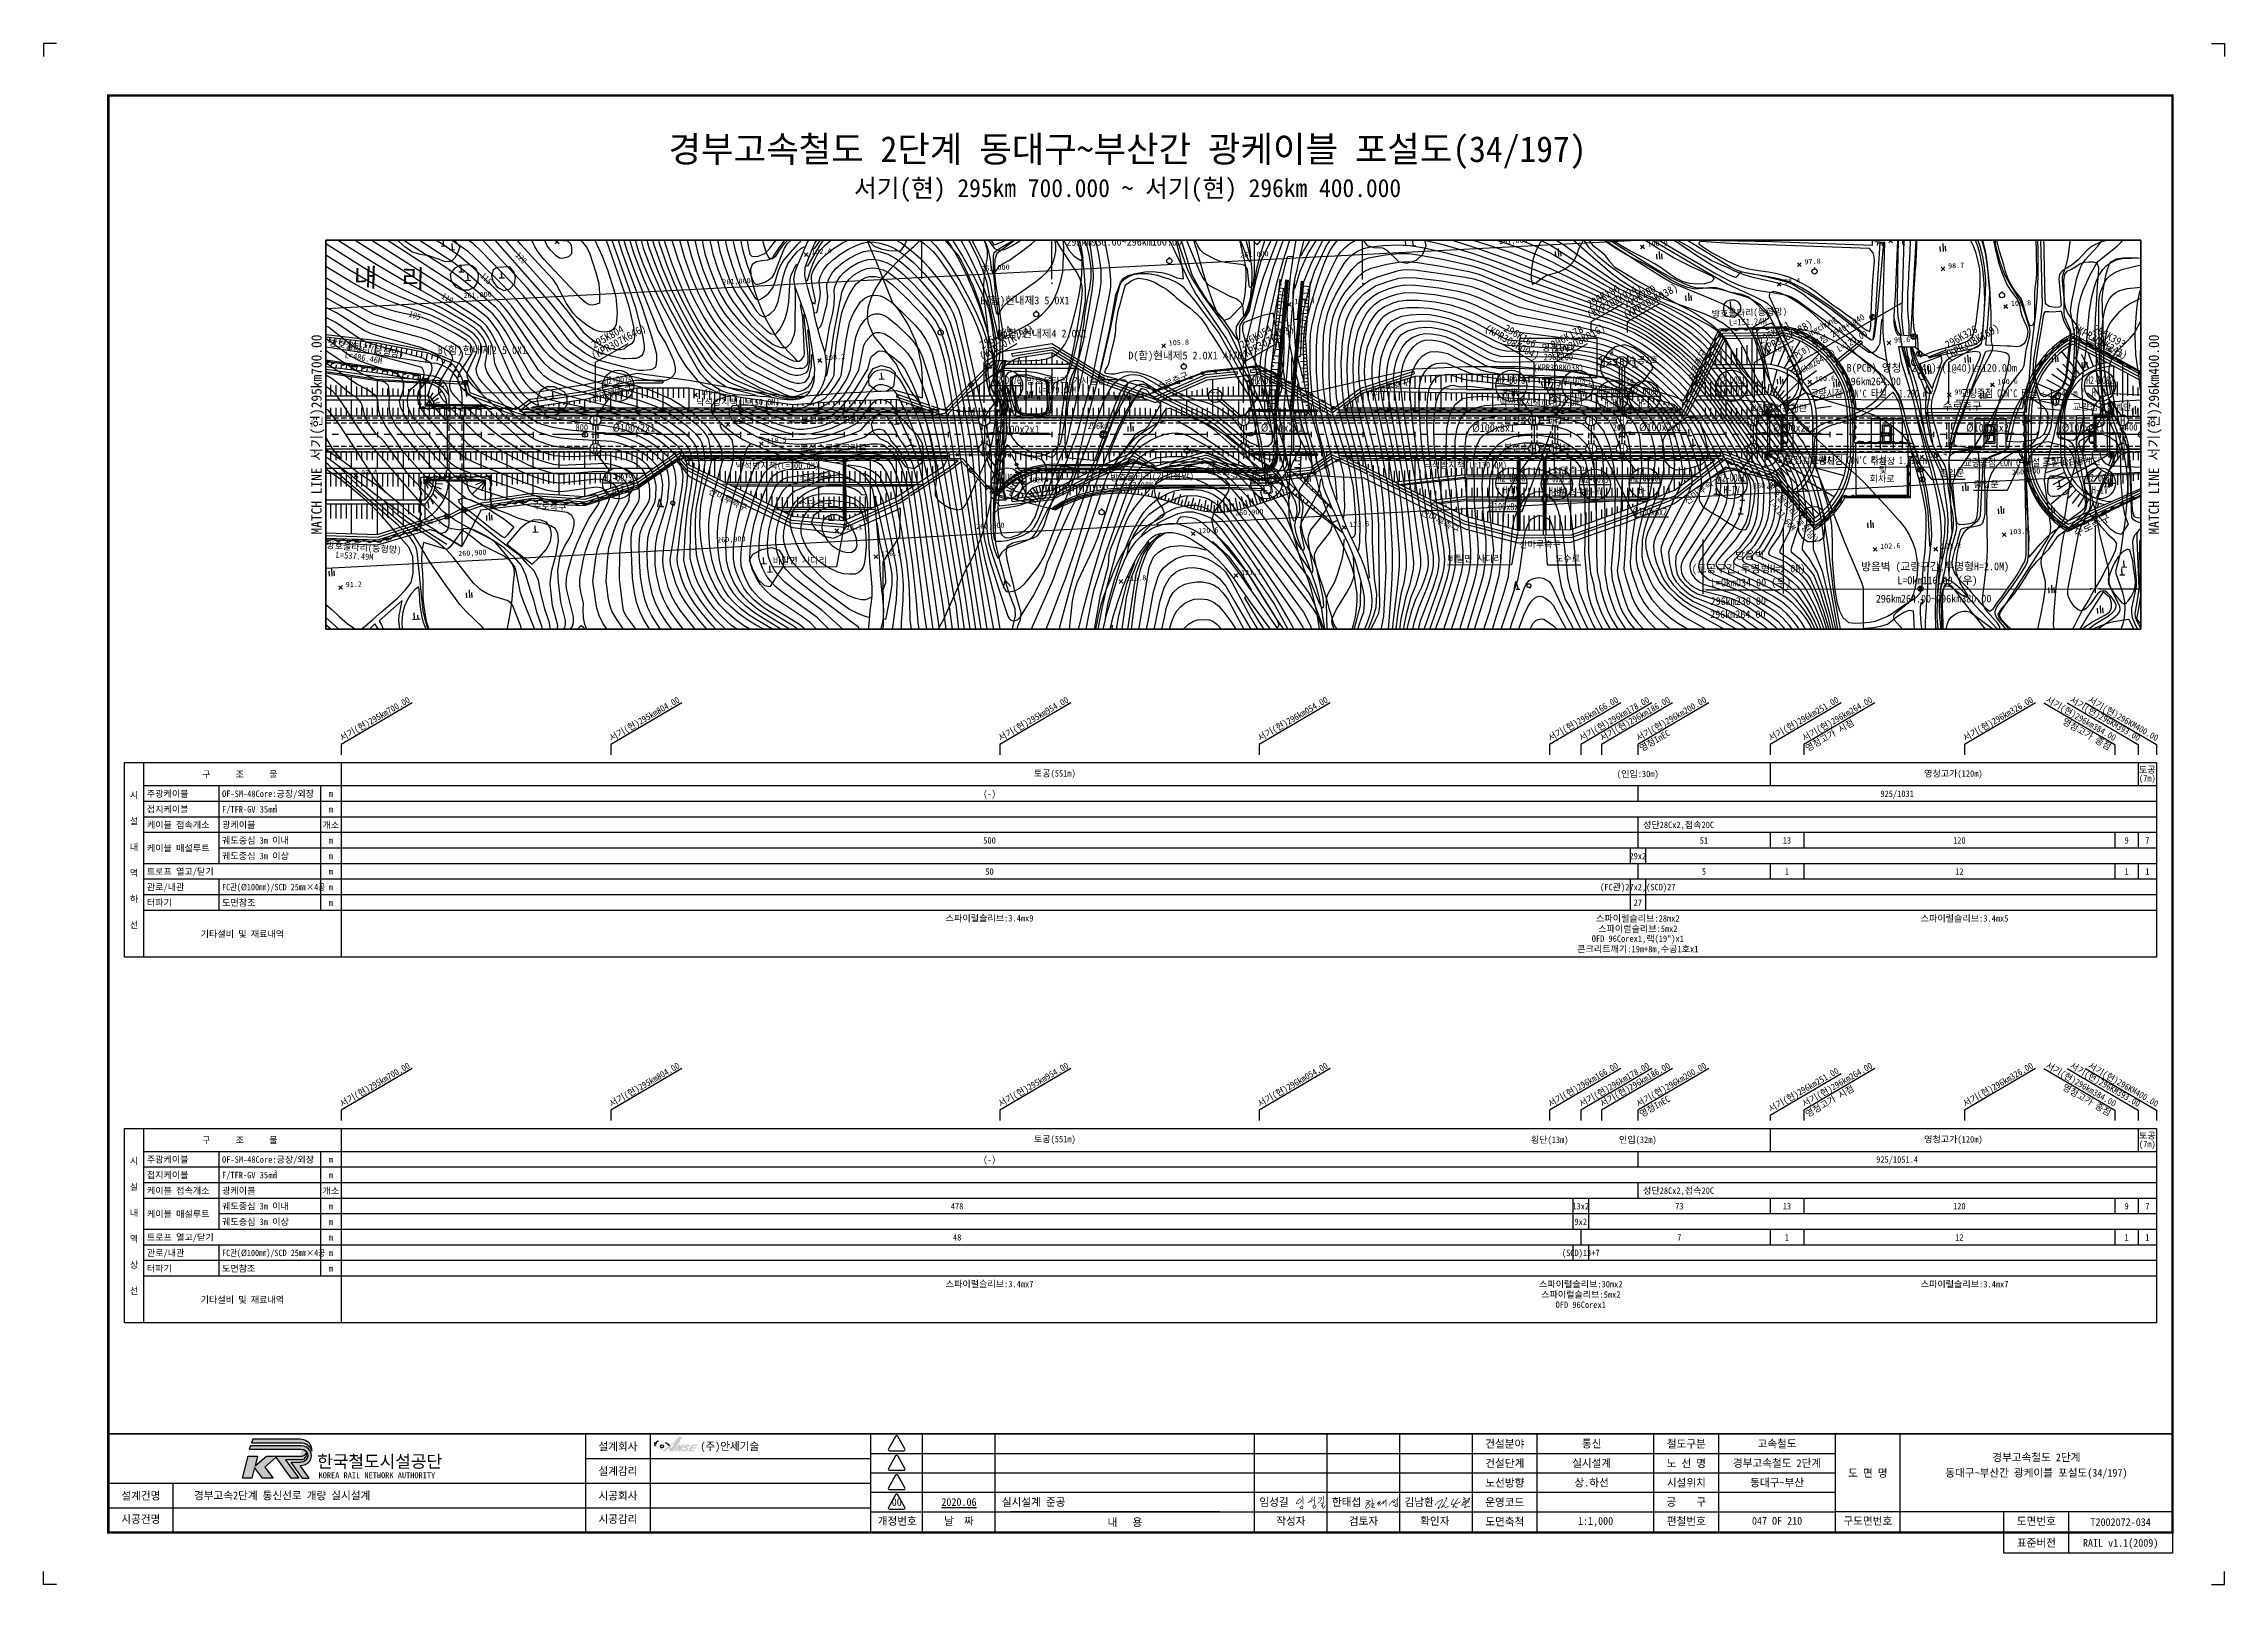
# Paper-space layout '14' of a CAD drawing. Header units: millimetres. Extents: x 0 to 841, y 0 to 594.
# The model-space entities are those that its viewports show. They can reach past a viewport. Long polylines and large blocks are cut down to what shows.
import ezdxf
from ezdxf.enums import TextEntityAlignment as Align
from ezdxf.xclip import XClip

# ---------------------------------------------------------------- set-up
doc = ezdxf.new("R2010")
doc.units = ezdxf.units.MM
doc.header["$LTSCALE"] = 10
doc.header["$MEASUREMENT"] = 0
doc.header["$XCLIPFRAME"] = 2
for name, pattern in [('A-CENTR01', [2, 1.25, -0.25, 0.25, -0.25]), ('CENTER', [2, 1.25, -0.25, 0.25, -0.25]), ('HIDDEN', [0.375, 0.25, -0.125])]:
    doc.linetypes.add(name, pattern=pattern)
for name, color, linetype in [('TN-MACL', 6, 'A-CENTR01'), ('TN-MANH', 4, 'Continuous'), ('TT-TABL-LIN1', 4, 'Continuous'), ('TT-TABL-LIN2', 1, 'Continuous'), ('TT-TABL-TEX1', 6, 'Continuous'), ('TT-TABL-TEX2', 3, 'Continuous'), ('TT-TEXT', 3, 'Continuous'), ('TT-WIRE-EQPM', 6, 'Continuous'), ('TX-BORD', 7, 'Continuous'), ('TZ-BASE', 253, 'Continuous'), ('TZ-CABL', 4, 'Continuous'), ('TZ-LEAL', 1, 'Continuous'), ('TZ-LEAT', 3, 'Continuous')]:
    doc.layers.add(name, color=color, linetype=linetype)
doc.layers.add('TX-PAPR', color=2, linetype='Continuous', plot=False)
doc.styles.add('GR', font='GulimChe.ttf')
doc.styles.add('HANA', font='GulimChe.ttf')
doc.styles.add('KORAIL', font='GulimChe.ttf')
doc.styles.get("Standard").update_dxf_attribs({"font": 'GulimChe.ttf'})
doc.styles.add('TB_TEXT', font='GulimChe.ttf')
doc.styles.add('TB_WBTXT', font='GulimChe.ttf')
doc.styles.add('굴림체', font='GulimChe.ttf')
doc.linetypes.add('I_LINE', pattern='A,3.5,["I",Standard,S=1,R=0,X=-1,Y=-0.5],3.5', length=7)
doc.linetypes.add('ZIGZAG', pattern='A,0.0001,-0.2,[131,ltypeshp.shx,S=0.2,R=0,X=-0.2,Y=0],-0.4,[131,ltypeshp.shx,S=0.2,R=180,X=0.2,Y=0],-0.2', length=0.8001)
doc.dimstyles.get("Standard").update_dxf_attribs({"dimtxt": 0.18, "dimasz": 0.18, "dimexe": 0.18, "dimexo": 0.0625, "dimgap": 0.09, "dimtad": 0, "dimtih": 1, "dimtoh": 1, "dimdec": 4, "dimzin": 0, "dimdsep": 46, "dimtxsty": 'Standard', "dimcen": 0.09, "dimadec": 0, "dimazin": 0, "dimtfac": 1, "dimtdec": 4, "dimtofl": 0, "dimtmove": 0, "dimatfit": 3, "dimfxl": 0, "dimtolj": 1, "dimtzin": 0, "dimarcsym": 0})

psp = doc.layouts.new('14')

msp = doc.modelspace()

# ---------------------------------------------------------------- texts
at = {"layer": 'TN-MACL', "style": '굴림체'}
for s, p in [('MATCH LINE 서기(현)295km700.00', (13238.11, 1488.34)), ('MATCH LINE 서기(현)296km400.00', (13946.66, 1488.34))]:
    msp.add_text(s, height=4, rotation=90, dxfattribs=at).set_placement(p, align=Align.MIDDLE_CENTER)
at = {"layer": 'TN-MANH', "linetype": 'ByBlock', "style": 'GR'}
for p in [(13734.16, 1516.35), (13741.52, 1516.35), (13712.72, 1508.27), (13715.66, 1500.96), (13741.52, 1500.96), (13345.67, 1493.84), (13495.67, 1493.84), (13595.67, 1493.84), (13707.67, 1493.84), (13715.67, 1493.84), (13729.67, 1493.84), (13741.53, 1493.84), (13792.17, 1493.84), (13934.67, 1493.84), (13345.68, 1482.84), (13495.68, 1482.84), (13595.68, 1482.84), (13707.68, 1482.84), (13715.68, 1482.84), (13729.68, 1482.84), (13741.54, 1482.84), (13792.18, 1482.84), (13934.68, 1482.84)]:
    msp.add_text('H', height=3, rotation=359.99993, dxfattribs=at).set_placement(p, align=Align.MIDDLE)
at = {"layer": 'TT-TABL-TEX2', "style": '굴림체'}
for s, p in [('영청InEC', (13717.06, 1521.94)), ('(KPR308K038)', (13717.06, 1513.96)), ('296K200', (13717.06, 1518.24)), ('토공(551m)', (13522.86, 1357.54)), ('(인입:30m)', (13747.68, 1357.37)), ('영청고가(120m)', (13869.36, 1357.54)), ('토공', (13944.18, 1359.12)), ('(7m)', (13944.18, 1355.62)), ('토공', (13944.18, 1218.1)), ('토공(551m)', (13522.86, 1216.52)), ('횡단(13m)', (13713.68, 1216.35)), ('인입(32m)', (13747.68, 1216.35)), ('영청고가(120m)', (13869.36, 1216.52)), ('(7m)', (13944.18, 1214.6))]:
    msp.add_text(s, height=2.5, dxfattribs=at).set_placement(p, align=Align.MIDDLE)
at = {"layer": 'TT-TABL-TEX2'}
for s, p in [('(-)', (13497.68, 1349.87)), ('925/1031', (13847.68, 1349.87)), ('500', (13497.68, 1331.87)), ('51', (13773.18, 1331.87)), ('13', (13805.18, 1331.87)), ('120', (13871.68, 1331.87)), ('9', (13936.18, 1331.87)), ('7', (13944.18, 1331.87)), ('50', (13497.68, 1319.87)), ('29x2', (13747.68, 1325.87)), ('5', (13773.18, 1319.87)), ('1', (13805.18, 1319.87)), ('12', (13871.68, 1319.87)), ('1', (13936.18, 1319.87)), ('1', (13944.18, 1319.87)), ('(FC관)27x2,(SCD)27', (13747.68, 1313.87)), ('27', (13747.68, 1307.87)), ('스파이럴슬리브:3.4mx9', (13497.68, 1301.87)), ('(-)', (13497.68, 1208.85)), ('925/1051.4', (13847.68, 1208.85)), ('478', (13485.18, 1190.85)), ('13x2', (13725.68, 1190.85)), ('9x2', (13725.68, 1184.85)), ('73', (13763.68, 1190.85)), ('13', (13805.18, 1190.85)), ('120', (13871.68, 1190.85)), ('9', (13936.18, 1190.85)), ('7', (13944.18, 1190.85)), ('48', (13485.18, 1178.85)), ('7', (13763.68, 1178.85)), ('1', (13805.18, 1178.85)), ('12', (13871.68, 1178.85)), ('1', (13936.18, 1178.85)), ('1', (13944.18, 1178.85)), ('(SCD)13+7', (13725.68, 1172.85)), ('스파이럴슬리브:3.4mx7', (13497.68, 1160.85))]:
    msp.add_text(s, height=2.5, dxfattribs=at).set_placement(p, align=Align.MIDDLE_CENTER)
for p in [(13749.68, 1337.87), (13749.68, 1196.85)]:
    msp.add_text('성단28Cx2,접속20C', height=2.5, dxfattribs=at).set_placement(p, align=Align.MIDDLE_LEFT)
for s, p in [('OFD 96Corex1,랙(19")x1', (13747.68, 1293.87)), ('스파이럴슬리브:28mx2', (13747.68, 1301.87)), ('스파이럴슬리브:5mx2', (13747.68, 1297.87)), ('스파이럴슬리브:3.4mx5', (13873.68, 1301.87)), ('콘크리트깨기:19m+8m,수공1호x1', (13747.68, 1289.87)), ('스파이럴슬리브:30mx2', (13725.68, 1160.85)), ('스파이럴슬리브:3.4mx7', (13873.68, 1160.85)), ('스파이럴슬리브:5mx2', (13725.68, 1156.85)), ('OFD 96Corex1', (13725.68, 1152.85))]:
    msp.add_text(s, height=2.5, dxfattribs=at).set_placement(p, align=Align.MIDDLE)
at = {"layer": 'TT-TEXT', "style": '굴림체'}
for s, p in [('8', (13737.65, 1518.81)), ('수공2호', (13749.86, 1515.88)), ('7', (13716.98, 1504.87)), ('19', (13744.61, 1507.23)), ('2', (13718.75, 1496.32)), ('2', (13744.61, 1496.32))]:
    msp.add_text(s, height=2.5, dxfattribs=at).set_placement(p, align=Align.CENTER)
at = {"layer": 'TT-WIRE-EQPM', "style": 'GR'}
msp.add_text('T1', height=3, rotation=359.99993, dxfattribs=at).set_placement((13584.68, 1503.28), align=Align.MIDDLE)
at = {"layer": 'TZ-BASE', "style": 'GR'}
for s, rotation, p in [('296K186', 29.23864, (13729.16, 1537.05)), ('(KPR308K024)', 29.23864, (13729.16, 1532.77)), ('296K200', 29.23864, (13743.16, 1537.05)), ('(KPR308K038)', 29.23864, (13743.16, 1532.77)), ('(KPR307K646)', 29.23864, (13345.17, 1517.15)), ('(KPR307K893)', 29.23864, (13595.17, 1517.15)), ('296K166', 330.76122, (13695.71, 1528.42)), ('(KPR308K016)', 29.23864, (13715.17, 1517.15)), ('296K251', 29.23864, (13795.07, 1523.06)), ('(KPR308K088)', 29.23864, (13795.07, 1518.78)), ('(KPR308K169)', 29.23864, (13867.17, 1517.15)), ('(KPR308K241)', 330.76122, (13915.18, 1528.62)), ('295K804', 29.23864, (13345.17, 1521.43)), ('295K954', 29.23864, (13494.82, 1521.24)), ('(KPR307K794)', 29.23864, (13494.82, 1516.96)), ('296K054', 29.23864, (13595.17, 1521.43)), ('(KPR308K004)', 330.76122, (13688.33, 1528.35)), ('296K178', 29.23864, (13715.17, 1521.43)), ('296K326', 29.23864, (13867.17, 1521.43)), ('296K393', 330.76122, (13922.95, 1528.28))]:
    msp.add_text(s, height=3, rotation=rotation, dxfattribs=at).set_placement(p)
for s, width, p in [('H2-D075', 0.65, (13354.45, 1509.29)), ('H-I', 0.8, (13354.45, 1504.63)), ('H2-D076', 0.65, (13504.45, 1509.29)), ('H-I', 0.8, (13504.45, 1504.63)), ('H2-D077', 0.65, (13604.45, 1509.29)), ('H-I', 0.8, (13604.45, 1504.63)), ('H2-D078', 0.65, (13698.9, 1509.29)), ('H-HV', 0.8, (13698.9, 1504.63)), ('H2-D078-1', 0.5, (13724.45, 1509.29)), ('H-HV', 0.8, (13724.45, 1504.63)), ('H2-D079', 0.65, (13737.9, 1505.16)), ('H2-D080', 0.65, (13750.31, 1505.18)), ('H2-D081', 0.65, (13783.9, 1509.29)), ('H-IV', 0.8, (13783.9, 1504.63)), ('H2-D082', 0.65, (13925.9, 1509.29)), ('H-IV', 0.8, (13925.9, 1504.63)), ('H-HV', 0.8, (13737.9, 1500.5)), ('H-I', 0.8, (13750.31, 1500.52)), ('H2-U075', 0.65, (13354.45, 1471.71)), ('H2-U076', 0.65, (13504.45, 1471.71)), ('H2-U077', 0.65, (13604.45, 1471.71)), ('H2-U078', 0.65, (13698.9, 1471.71)), ('H2-U078-1', 0.5, (13716.46, 1471.38)), ('H2-U079', 0.65, (13731.13, 1471.2)), ('H2-U080', 0.65, (13750.31, 1471.71)), ('H2-U081', 0.65, (13783.9, 1471.71)), ('H2-U082', 0.65, (13925.9, 1471.71)), ('H-I', 0.8, (13354.45, 1467.05)), ('H-I', 0.8, (13504.45, 1467.05)), ('H-I', 0.8, (13604.45, 1467.05)), ('H-HV', 0.8, (13698.9, 1467.05)), ('H-HV', 0.8, (13716.46, 1466.72)), ('H-HV', 0.8, (13731.13, 1466.54)), ('H-I', 0.8, (13750.31, 1467.05)), ('H-IV', 0.8, (13783.9, 1467.05)), ('H-IV', 0.8, (13925.9, 1467.05))]:
    msp.add_text(s, height=3, rotation=359.99993, dxfattribs=dict(at, width=width)).set_placement(p, align=Align.MIDDLE)
at = {"layer": 'TZ-BASE'}
for s, rotation, width, p in [("교량시점 CON'C 타설 : 1.290 m", 0.00125, 0.8, (13836.74, 1504.22)), ("교량종점 CON'C 타설 : 1.642 m", 0.00125, 0.8, (13894.79, 1504.32)), ("교량시점 CON'C 타설 : 1.718 m", 0.00125, 0.8, (13836.78, 1478.5)), ("교량종점 CON'C 타설 : 2.081 m", 0.00125, 0.8, (13895.88, 1477.65)), ('Ø100x8x2', 359.94811, 0.7, (13696.54, 1460.6)), ('Ø100x8x2', 359.94811, 0.7, (13752.34, 1458.68))]:
    msp.add_text(s, height=3, rotation=rotation, dxfattribs=dict(at, width=width)).set_placement(p, align=Align.MIDDLE)
for s, height, rotation, p in [('3', 1.5, 0.00125, (13861.15, 1505.54)), ('3', 1.5, 0.00125, (13919.16, 1505.47)), ('Ø100x2x1', 3, 0.05175, (13360.53, 1490.98)), ('Ø100x2x1', 3, 0.05175, (13508.79, 1490.36)), ('Ø100x2x1', 3, 0.05175, (13610.53, 1490.98)), ('Ø100x8x1', 3, 0.05175, (13692.08, 1490.88)), ('Ø100x2x1', 3, 0.05175, (13756.39, 1491.18)), ('Ø100x2x1', 3, 0.05175, (13808.03, 1490.97)), ('Ø100x2x2', 3, 0.05175, (13882.53, 1490.97)), ('Ø100x2x1', 3, 359.94811, (13919.41, 1490.97)), ('3', 1.5, 0.00125, (13861.02, 1480.07)), ('3', 1.5, 0.00125, (13920.07, 1479.62))]:
    msp.add_text(s, height=height, rotation=rotation, dxfattribs=at).set_placement(p, align=Align.MIDDLE)
at = {"layer": 'TZ-LEAT', "style": '굴림체'}
for s, rotation, p in [('서기(현)295km700.00', 30, (13261.18, 1377.66)), ('서기(현)295km804.00', 30, (13365.18, 1377.66)), ('서기(현)295km954.00', 30, (13515.18, 1377.66)), ('서기(현)296km054.00', 30, (13615.18, 1377.66)), ('서기(현)296km166.00', 30, (13727.18, 1377.66)), ('서기(현)296km178.00', 30, (13739.18, 1377.66)), ('서기(현)296km186.00', 30, (13747.18, 1377.66)), ('서기(현)296km200.00', 30, (13761.18, 1377.66)), ('서기(현)296km251.00', 30, (13812.18, 1377.66)), ('서기(현)296km264.00', 30, (13825.18, 1377.66)), ('서기(현)296km326.00', 30, (13887.18, 1377.66)), ('서기(현)296km384.00', 330, (13917.99, 1377.78)), ('서기(현)296KM393.00', 330, (13927.29, 1377.7)), ('서기(현)296KM400.00', 330, (13934.29, 1377.7)), ('서기(현)295km700.00', 30, (13261.18, 1236.64)), ('서기(현)295km804.00', 30, (13365.18, 1236.64)), ('서기(현)295km954.00', 30, (13515.18, 1236.64)), ('서기(현)296km054.00', 30, (13615.18, 1236.64)), ('서기(현)296km166.00', 30, (13727.18, 1236.64)), ('서기(현)296km178.00', 30, (13739.18, 1236.64)), ('서기(현)296km186.00', 30, (13747.18, 1236.64)), ('서기(현)296km200.00', 30, (13761.18, 1236.64)), ('서기(현)296km264.00', 30, (13825.18, 1236.64)), ('서기(현)296km326.00', 30, (13887.18, 1236.64)), ('서기(현)296km384.00', 330, (13917.99, 1236.75)), ('서기(현)296KM393.00', 330, (13927.29, 1236.67)), ('서기(현)296KM400.00', 330, (13934.29, 1236.67)), ('서기(현)296km251.00', 30, (13812.18, 1234.64))]:
    msp.add_text(s, height=2.5, rotation=rotation, dxfattribs=at).set_placement(p, align=Align.CENTER)
at = {"layer": 'TZ-LEAT'}
for s, rotation, p in [('영청InEC', 30, (13749.23, 1366.07)), ('영청고가 시점', 30, (13813.23, 1366.07)), ('영청고가 종점', 330, (13911.16, 1377.02)), ('영청고가 시점', 30, (13813.23, 1225.04)), ('영청고가 종점', 330, (13911.16, 1236)), ('영청InEC', 30, (13749.23, 1225.04))]:
    msp.add_text(s, height=2.5, rotation=rotation, dxfattribs=at).set_placement(p)

# ---------------------------------------------------------------- blocks, each defined once
blk = doc.blocks.new('CXGLOGO-UNIT-KRNA-COLOR')
h = blk.add_hatch(color=166)
edge = h.paths.add_edge_path()
edge.add_arc((15.3, 4.2), 10, 59.195, 87.6904)
edge.add_line((15.7, 14.2), (-14.6, 14.2))
edge.add_line((-14.6, 14.2), (-15.4, 11.9))
edge.add_line((-15.4, 11.9), (17.3, 11.9))
edge.add_arc((16.4, 4.8), 7.13, 14.4338, 82.8523, ccw=False)
edge.add_arc((17.2, 7.5), 6.18, 351.2788, 418.625)
h = blk.add_hatch(color=166)
edge = h.paths.add_edge_path()
edge.add_line((-17.6, 3.4), (-11.6, 3.4))
edge.add_line((-11.6, 3.4), (-13.1, -2.8))
edge.add_line((-13.1, -2.8), (-5.8, 3.4))
edge.add_line((-5.8, 3.4), (16.9, 3.4))
edge.add_arc((16.5, 6.7), 3.37, 277.1672, 339.2536)
edge.add_arc((16.5, 4.5), 3.37, -86.0611, 17.644, ccw=False)
edge.add_line((16.7, 1.1), (6.4, 1.1))
edge.add_line((6.4, 1.1), (15, -10.7))
edge.add_line((15, -10.7), (10.1, -10.7))
edge.add_line((10.1, -10.7), (0.4, 2.7))
edge.add_line((0.4, 2.7), (-6.9, -3.7))
edge.add_line((-6.9, -3.7), (-1.4, -10.8))
edge.add_line((-1.4, -10.8), (-8.3, -10.8))
edge.add_line((-8.3, -10.8), (-13.5, -4))
edge.add_line((-13.5, -4), (-15.1, -10.8))
edge.add_line((-15.1, -10.8), (-21.2, -10.8))
edge.add_line((-21.2, -10.8), (-17.6, 3.4))
h = blk.add_hatch(color=46)
edge = h.paths.add_edge_path()
edge.add_arc((15.4, 5.5), 6.16, 269.178, 301.5498, ccw=False)
edge.add_line((15.3, -0.7), (9.8, -0.7))
edge.add_line((9.8, -0.7), (17.2, -10.8))
edge.add_line((17.2, -10.8), (21.7, -10.8))
edge.add_line((21.7, -10.8), (15.9, -2.7))
edge.add_arc((15.5, 6.1), 8.86, 272.286, 317.0312)
edge.add_arc((16.8, 3.7), 6.34, 325.2805, 452.1314)
edge.add_line((16.5, 10), (-16, 10))
edge.add_line((-16, 10), (-16.8, 7.8))
edge.add_line((-16.8, 7.8), (16.6, 7.8))
edge.add_arc((16.8, 3.8), 3.99, -62.7193, 92.2922, ccw=False)
at = {"color": 166}
for points in [[(20.4, 12.8, 0.12498), (15.7, 14.2), (-14.6, 14.2), (-15.4, 11.9), (17.3, 11.9, -0.307728), (23.3, 6.6, 0.302614)], [(-17.6, 3.4), (-11.6, 3.4), (-13.1, -2.8), (-5.8, 3.4), (16.9, 3.4, 0.27773), (19.7, 5.5, -0.486141), (16.7, 1.1), (6.4, 1.1), (15, -10.7), (10.1, -10.7), (0.4, 2.7), (-6.9, -3.7), (-1.4, -10.8), (-8.3, -10.8), (-13.5, -4), (-15.1, -10.8), (-21.2, -10.8)]]:
    blk.add_lwpolyline(points, format="xyb", close=True, dxfattribs=at)
at = {"color": 46}
blk.add_lwpolyline([(18.6, 0.2, -0.142195), (15.3, -0.7), (9.8, -0.7), (17.2, -10.8), (21.7, -10.8), (15.9, -2.7, 0.197757), (22, 0.1, 0.61792), (16.5, 10), (-16, 10), (-16.8, 7.8), (16.6, 7.8, -0.802668)], format="xyb", close=True, dxfattribs=at)
blk = doc.blocks.new('CXGLOGO-KRNA-COLOR')
blk.add_blockref('CXGLOGO-UNIT-KRNA-COLOR', (0, 0))
at = {"color": 166, "style": 'KORAIL'}
for s, height, p in [('한국철도시설공단', 8, (26.8, -4)), ('KOREA RAIL NETWORK AUTHORITY', 3.75, (27.7, -10.8))]:
    blk.add_text(s, height=height, dxfattribs=at).set_placement(p)
blk = doc.blocks.new('TXBLKA1-KRNAH')
at = {"layer": 'TX-BORD'}
h = blk.add_hatch(color=5, dxfattribs=at)
h.paths.add_polyline_path([(241.41, 53.44, 0.096425), (239.85, 54.59, 0.1233), (237.07, 55.37, 0.107959), (236.18, 55.25, 0.147974), (235.63, 54.71, 0.146771), (235.6, 53.86, 0.166867), (235.92, 53.32, 0.084002), (237.3, 52.29, 0.125004), (238.6, 51.98, 0.324316), (238.9, 52.16, 0.181232), (238.8, 52.77, -0.176206), (238.41, 52.66, -0.165955), (238.43, 52.37, -0.236091), (238.11, 52.27, -0.163197), (237.2, 52.6, -0.211159), (236.11, 54.03, -0.492063), (237.15, 55.14, -0.264032), (241.01, 53.12, -0.023302), (238.51, 51.28), (239.75, 51.28, 0.034752), (241.24, 52.65, -0.038457), (241.29, 51.28), (242.97, 51.28), (246.25, 56.8), (244.88, 56.8, -0.036327)])
h.paths.add_polyline_path([(242.08, 52.46), (241.66, 53.16, 0.03885), (244.06, 55.69)], flags=16)
h = blk.add_hatch(color=3, dxfattribs=at)
h.paths.add_polyline_path([(244.79, 51.28), (245.61, 51.28), (247.14, 53.85), (246.32, 53.85), (245.64, 52.71), (245.64, 53.85), (244.83, 53.85), (243.3, 51.28), (244.11, 51.28), (244.79, 52.43)])
h.paths.add_polyline_path([(247.73, 51.85, -0.206701), (247.2, 51.81, -0.316027), (247.06, 51.95, -0.031225), (247.06, 52.07), (246.36, 52.07, 0.483426), (246.52, 51.35, 0.203838), (248.04, 51.43, 0.079762), (248.43, 51.8, 0.172378), (248.58, 52.3, 0.221594), (248.3, 52.81, 0.038449), (247.87, 53.02, -0.563174), (247.89, 53.34, -0.276773), (248.29, 53.37, -0.312628), (248.42, 53.08), (249.21, 53.08, 0.143901), (249.17, 53.48, 0.169249), (248.83, 53.82, 0.119216), (248.04, 53.89, 0.167621), (247.24, 53.47, 0.258991), (246.94, 52.74, 0.208246), (247.3, 52.44, -0.022645), (247.74, 52.2, -0.588103)])
h.paths.add_polyline_path([(249.56, 51.83), (249.82, 52.27), (251.36, 52.27), (251.72, 52.86), (250.18, 52.86), (250.44, 53.3), (251.98, 53.3), (252.31, 53.85), (250, 53.85), (248.47, 51.28), (250.78, 51.28), (251.1, 51.83)])
h.paths.add_polyline_path([(239.05, 53.25, 1), (237.87, 53.25, 1)])
at = {"layer": 'Defpoints', "color": 1}
blk.add_line((836, 594), (841, 594), dxfattribs=at)
for points in [[(5, 594), (0, 594), (0, 589)], [(836, 594), (841, 594), (841, 589)], [(5, 0), (0, 0), (0, 5)], [(836, 0), (841, 0), (841, 5)]]:
    blk.add_lwpolyline(points, dxfattribs=at)
at = {"layer": 'TX-BORD'}
for p, q in [((234, 20), (234, 58)), ((319, 50.5), (549.5, 50.5)), ((339, 20), (339, 58)), ((367, 20), (367, 58)), ((467, 20), (467, 58)), ((495, 20), (495, 58)), ((523, 20), (523, 58)), ((549.5, 50.5), (691, 50.5)), ((576, 20), (576, 58)), ((621, 20), (621, 58)), ((646, 20), (646, 58)), ((716, 20), (716, 58)), ((209, 48.5), (319, 48.5)), ((319, 43), (549.5, 43)), ((549.5, 43), (691, 43)), ((25, 39), (319, 39)), ((50, 20), (50, 39)), ((319, 35.5), (549.5, 35.5)), ((549.5, 35.5), (691, 35.5)), ((25, 29.5), (319, 29.5)), ((319, 28), (691, 28)), ((453.5, 28), (373, 28)), ((821, 28), (691, 28)), ((756, 20), (756, 28)), ((781, 12), (781, 28))]:
    blk.add_line(p, q, dxfattribs=at)
at = {"layer": 'TX-BORD', "const_width": 1}
blk.add_lwpolyline([(821, 20), (25, 20), (25, 574), (821, 574)], close=True, dxfattribs=at)
at = {"layer": 'TX-BORD'}
for points, const_width in [([(25, 58), (821, 58)], 0.5), ([(209, 20), (209, 58)], 0.5), ([(209, 20), (209, 58)], 0.5), ([(319, 20), (319, 58)], 0.5), ([(551, 20), (551, 58)], 0.5), ([(691, 20), (691, 58)], 0.5), ([(489.16, 32.47), (490.23, 32.6)], 0.24), ([(510.02, 32.43), (511.22, 32.3), (511.29, 32.17), (511.29, 31.91), (509.68, 31.25), (511.29, 31.91), (511.93, 32.15), (511.29, 31.91), (510.45, 30.87), (510.06, 30.25), (509.86, 29.88), (509.82, 29.64), (509.85, 29.48), (509.94, 29.38), (510.07, 29.35), (510.38, 29.36), (511.09, 29.84), (511.32, 30.09), (511.53, 30.37), (511.52, 30.66), (511.47, 30.83), (511.33, 30.95), (511.02, 30.99), (510.45, 30.87)], 0.24), ([(511.96, 33.12), (512.32, 32.9), (512.39, 32.4), (512.31, 31.14), (512.21, 29.77), (512.24, 29.56), (512.39, 29.52), (512.61, 29.55), (512.95, 29.62), (513.48, 29.76)], 0.24), ([(512.31, 31.14), (512.99, 31.2), (513.13, 31.16), (513.03, 30.78), (512.21, 29.77)], 0.24), ([(514.32, 31.57), (514.59, 31.64), (515.5, 32.11), (514.59, 31.64), (514.69, 31.19), (514.15, 30.85), (514.69, 31.19), (515.47, 31.61), (514.75, 30.62), (514.93, 30.41), (515.2, 30.4), (515.62, 30.7), (516.67, 31.8), (516.69, 32.23), (516.67, 31.8), (516.66, 31.21), (517.64, 32.57), (517.67, 29.98)], 0.24), ([(521.05, 32.83), (519.79, 31.7), (518.83, 30.43), (519.79, 31.7), (520.42, 32.27), (520.32, 31.82), (520.41, 31.55), (520.64, 31.46), (521, 31.65), (520.94, 31.92), (522.01, 32.93), (522.02, 33.4), (522.01, 32.93), (521.99, 31.92), (521.99, 31.59), (521.7, 31.85), (521.99, 31.59), (522.08, 31.07), (522.06, 30.3), (521.97, 30), (521.58, 29.93), (521.29, 29.99), (521.13, 30.2), (521.17, 30.65), (521.36, 30.97), (521.77, 31.01), (522.08, 31)], 0.24), ([(521.15, 30.43), (520.87, 30.43), (520.47, 30.53), (520.28, 30.68)], 0.24)]:
    blk.add_lwpolyline(points, dxfattribs=dict(at, const_width=const_width))
for points in [[(328.58, 57.05), (325.78, 52.19, 0.57735), (326.17, 51.52), (331.78, 51.52, 0.57735), (332.17, 52.19), (329.36, 57.05, 0.57735)], [(328.58, 49.55), (325.78, 44.69, 0.57735), (326.17, 44.02), (331.78, 44.02, 0.57735), (332.17, 44.69), (329.36, 49.55, 0.57735)], [(328.58, 42.05), (325.78, 37.19, 0.57735), (326.17, 36.52), (331.78, 36.52, 0.57735), (332.17, 37.19), (329.36, 42.05, 0.57735)], [(328.58, 34.55), (325.78, 29.69, 0.57735), (326.17, 29.02), (331.78, 29.02, 0.57735), (332.17, 29.69), (329.36, 34.55, 0.57735)]]:
    blk.add_lwpolyline(points, format="xyb", close=True, dxfattribs=at)
at = {"layer": 'TX-BORD', "const_width": 0.24}
for points in [[(485.57, 34.24, -0.031521), (485.64, 32.12, 0.015452), (485.64, 30.85, 0.488947)], [(489.3, 33.6, -0.116912), (488.11, 31.72, -0.245276), (487.54, 31.55, -2.571837)], [(490.15, 33.87, -0.089273), (490.12, 31.67, 0.068943), (490.06, 30.69, 0.261353)], [(493.32, 34.22, -0.102288), (493.6, 33.42, -0.080289), (493.6, 33.07, 0.066761), (493.58, 32.62, -0.06278), (493.53, 31.56, 8.85417)], [(547.43, 33.59, -0.145348), (547.88, 33.43, -0.307225), (547.95, 33.23, -0.212679), (547.38, 32.49, -0.113681), (548.62, 33.04, -0.266507), (548.74, 33, -3.538723)], [(484.54, 33.09, 0.071134), (483.15, 31.48, 0.394214), (483.21, 31.1, 0.224261), (483.52, 31.04, 0.193438), (484.97, 32.08, 0.544983), (484.67, 32.72, 0.066146), (484.03, 32.72, 27.196208)], [(484.41, 29.84, 0.02121), (484.98, 29.12, 0.409369), (485.14, 29.11, -0.211811), (485.49, 29.21, 0.416377), (485.62, 29.3, 0.123643), (485.54, 30.12, 0.523631), (485.28, 30.19, -0.072983), (484.51, 29.7, 0.005941)], [(488.57, 32.27, -0.142438), (489.07, 31.68, 5.949847)], [(490.05, 30.54, 0.235154), (489.49, 29.9, 0.345857), (489.7, 29.41, 0.306746), (490.2, 29.45, 0.103095), (490.63, 29.98, 0.395571), (490.49, 30.5, 0.242915), (490.05, 30.54, 6.064713)], [(491.55, 33.36, 0.139976), (491.83, 33.26, 0.096355), (492.64, 33.37, -0.240321), (492.85, 33.34, -0.353191), (492.93, 33.05, -0.157335), (491.33, 31.22, -6.381378)], [(492.46, 31.11), (493.22, 31.4, -0.375176), (493.45, 31.31, -0.266244), (493.45, 31.13, -0.042219), (493.07, 30.6, -0.159939), (492.63, 30.34, -0.171647), (493.2, 30.37, -0.458058), (493.29, 30.17, 0.159326), (493.23, 29.58, 0.227707), (493.39, 29.37, 0.407988), (493.73, 29.47, -0.001483), (493.89, 29.78, 0.004186), (494.14, 30.24, -0.100484), (494.33, 30.47, -0.346277)], [(536.7, 30.48, -0.382901), (536.65, 30.71, -0.12512), (539.4, 32.69, -0.474239), (539.59, 32.59, -0.046113), (537.92, 29.73, 0.151113), (537.77, 29.29, 0.58991), (537.88, 29.22, 0.096338), (538.33, 29.72, 2.196927)], [(540.73, 33.09, -0.071383), (541.05, 33.41, -0.346917), (541.16, 33.41, -0.258278), (541.18, 33.35, -0.079918), (541.06, 32.96, -0.048596), (539.06, 29.69, 0.947427), (539.13, 29.64, -0.022437), (540.04, 30.36, -0.344585), (540.2, 30.35, -0.12284), (540.25, 30.29, 0.011347), (540.43, 29.85, 0.194638), (540.6, 29.69, 0.189435), (540.9, 29.69, 0.009404), (541.84, 30.24, 3.287276)], [(543.84, 33.07, 0.030212), (542.85, 31.06, 0.575113), (543.08, 30.76, 0.043168), (545.96, 31.58, 0.237594), (546.32, 31.98, 1.260425)], [(545.61, 33.11, 0.150889), (545.13, 32.65, 0.025288), (543.37, 29.61), (544.07, 30.23, -0.448359), (544.33, 30.16, 0.073819), (544.59, 29.67, 0.359456), (544.94, 29.59, 0.031982), (545.26, 29.77, 3.102048)], [(547.6, 31.85, 0.23976), (547.57, 31.5, 0.345796), (547.69, 31.43, 0.195352), (548.64, 32.18, 0.393888), (548.6, 32.35, 0.293784), (548.35, 32.35, 0.099623), (547.44, 31.43, 0.02205), (546.93, 30.69, 0.380988), (546.98, 30.44, 0.18866), (547.1, 30.41), (549.22, 31.59, 0.122154), (549.44, 31.8), (550.04, 33.22, 0.396041), (549.99, 33.36, 0.224142), (549.88, 33.36, 0.078358), (549.02, 32.08), (547.95, 29.67, 0.444285), (547.97, 29.61), (548.29, 29.6, 0.179185), (548.5, 29.67), (549.15, 30.07, -0.135616), (549.34, 30.12), (550.04, 30.11)]]:
    blk.add_lwpolyline(points, format="xyb", dxfattribs=at)
at = {"layer": 'TX-BORD'}
blk.add_lwpolyline([(821, 20), (821, 12), (756, 12), (756, 20)], close=True, dxfattribs=at)
at = {"layer": 'TX-BORD', "color": 3}
blk.add_circle((238.46, 53.25), 0.594, dxfattribs=at)
at = {"layer": 'TX-BORD', "color": 5}
for centre, radius, start, end in [((237.04, 54.23), 1.49, 161.17216, 194.57108), ((236.55, 54.06), 0.967, 192.10036, 229.99429), ((237.06, 54.19), 0.96, 84.64387, 189.44431), ((237.68, 50.02), 5.06, 42.58477, 64.6157)]:
    blk.add_arc(centre, radius, start, end, dxfattribs=at)
at = {"layer": 'TX-BORD', "xscale": 0.6, "yscale": 0.6}
blk.add_blockref('CXGLOGO-KRNA-COLOR', (89.41, 47.41), dxfattribs=at)
at = {"layer": 'TX-BORD', "style": 'TB_TEXT'}
for s, p in [('설계회사', (221.5, 53.25)), ('건설분야', (563.5, 54.25)), ('철도구분', (633.5, 54.25)), ('설계감리', (221.5, 43.75)), ('건설단계', (563.5, 46.75)), ('노 선 명', (633.5, 46.75)), ('도 면 명', (703.5, 43)), ('설계건명', (37.5, 34.25)), ('시공회사', (221.5, 34.25)), ('노선방향', (563.5, 39.25)), ('시설위치', (633.5, 39.25)), ('시공건명', (37.5, 25.25)), ('시공감리', (221.5, 25.25)), ('개정번호', (329.21, 24.5)), ('날  짜', (353, 24.5)), ('내   용', (417, 24)), ('작성자', (481, 24.5)), ('검토자', (509, 24.5)), ('확인자', (536.5, 24.5)), ('운영코드', (563.5, 31.75)), ('도면축척', (563.5, 24.25)), ('공    구', (633.5, 31.75)), ('편철번호', (633.5, 24.5)), ('구도면번호', (703.5, 24.51)), ('도면번호', (768.5, 24.51))]:
    blk.add_text(s, height=3, dxfattribs=at).set_placement(p, align=Align.MIDDLE)
blk.add_text('표준버전', height=3, dxfattribs=at).set_placement((768.5, 16), align=Align.MIDDLE_CENTER)
at = {"layer": 'TX-BORD', "style": 'TB_TEXT', "flags": 1}
blk.add_attdef('TD_CLASSCODE', text='', height=3, dxfattribs=at).set_placement((25, 577.54), align=Align.MIDDLE_LEFT)
at = {"layer": 'TX-BORD'}
for tag, height, style, p in [('TB_MTITIL', 10, 'TB_WBTXT', (418, 553.33)), ('TB_STITL', 7, 'TB_WBTXT', (418, 538.33)), ('TR_RNUM4', 3, 'TB_TEXT', (329, 54.25)), ('TR_RDAT4', 3, 'TB_TEXT', (353, 54.25)), ('TD_FIELD', 3, 'TB_TEXT', (597, 54.25)), ('TD_RLCLASS', 3, 'TB_TEXT', (668.5, 54.25)), ('TD_DNAME_TOP', 3, 'TB_TEXT', (768.5, 48.98)), ('TR_RNUM3', 3, 'TB_TEXT', (329, 46.75)), ('TR_RDAT3', 3, 'TB_TEXT', (353, 46.75)), ('TD_CSTEP', 3, 'TB_TEXT', (597, 46.75)), ('TD_RLNAME', 3, 'TB_TEXT', (668.5, 46.75)), ('TD_DNAME_MAIN', 3, 'TB_TEXT', (768.5, 43)), ('TR_RNUM2', 3, 'TB_TEXT', (329, 39.25)), ('TR_RDAT2', 3, 'TB_TEXT', (353, 39.25)), ('TD_DIRCODE', 3, 'TB_TEXT', (597, 39.25)), ('TD_RLSECT', 3, 'TB_TEXT', (668.5, 39.25)), ('TD_DNAME_BOT', 3, 'TB_TEXT', (768.5, 36.98)), ('TR_RNUM1', 3, 'TB_TEXT', (329, 31.75)), ('TR_RDAT1', 3, 'TB_TEXT', (353, 31.75)), ('TD_SYSCODE', 3, 'TB_TEXT', (597, 31.75)), ('SCALE', 3, 'TB_TEXT', (598.5, 24.45)), ('TD_CSECT', 3, 'TB_TEXT', (668.5, 31.75)), ('TD_DWGNO', 3, 'TB_TEXT', (668.5, 24.5)), ('TD_DWGCODE_PREV', 3, 'TB_TEXT', (736, 24)), ('TD_DWGCODE', 3, 'TB_TEXT', (801, 24)), ('TD_VERSION', 3, 'TB_TEXT', (801, 16))]:
    blk.add_attdef(tag, text='', height=height, dxfattribs=dict(at, style=style)).set_placement(p, align=Align.MIDDLE_CENTER)
at = {"layer": 'TX-BORD', "style": 'TB_TEXT'}
for tag, p in [('TD_DCOMP', (253.27, 53.25)), ('TR_RCON4', (369.52, 54.25)), ('TR_DGN4', (468.83, 54.25)), ('TR_CHK4', (496.83, 54.25)), ('TR_APP4', (524.83, 54.25)), ('TD_DSCCOMP', (253.27, 43.75)), ('TR_RCON3', (369.52, 46.75)), ('TR_DGN3', (468.83, 46.75)), ('TR_CHK3', (496.83, 46.75)), ('TR_APP3', (524.83, 46.75)), ('TD_DNAME', (58, 34.25)), ('TD_CCOMP', (253.27, 34.25)), ('TR_RCON2', (369.52, 39.25)), ('TR_DGN2', (468.83, 39.25)), ('TR_CHK2', (496.83, 39.25)), ('TR_APP2', (524.83, 39.25)), ('TD_CNAME', (58, 25.15)), ('TD_CSCOMP', (253.27, 25.25)), ('TR_RCON1', (369.52, 31.75)), ('TR_DGN1', (468.83, 31.75)), ('TR_CHK1', (496.83, 31.75)), ('TR_APP1', (524.83, 31.75))]:
    blk.add_attdef(tag, text='', height=3, dxfattribs=at).set_placement(p, align=Align.MIDDLE_LEFT)
blk = doc.blocks.new('JD-SGKLSNK8SGJS87')
at = {"layer": 'TZ-BASE'}
for p, q in [((5.08, 284.2, 83.33), (4.95, 286.7, 83.33)), ((22.14, 286.3, 83.61), (23.63, 284.96, 83.61)), ((22.21, 284.89, 83.61), (23.55, 286.37, 83.61)), ((68.25, 292.35, 83.63), (69.36, 273.98, 83.63)), ((70.03, 274.49, 84), (69.1, 292.33, 84)), ((69.65, 292.32, 82.35), (70.51, 277.84, 82.35)), ((74.37, 282.48, 84.58), (73.81, 292.25, 84.58)), ((74.31, 292.1), (76.59, 261.78)), ((76.31, 288, 85), (75.88, 292.21, 85)), ((76.51, 279.59, 85), (76.31, 288, 85)), ((76.34, 292.21, 85.69), (78.74, 261.3, 85.69)), ((179.47, 287.2, 85.69), (179.3, 290.44, 85.69)), ((179.99, 284.46, 85.69), (179.47, 287.2, 85.69)), ((183, 288.77, 85.59), (182.87, 290.38, 85.59)), ((183.74, 280.03, 85.59), (183, 288.77, 85.59)), ((185.66, 266.34, 86), (183.78, 290.36, 86)), ((185.78, 287.5, 87), (185.47, 290.33, 87)), ((186.92, 273.37, 87), (185.78, 287.5, 87)), ((214.85, 289.83, 87.18), (188.31, 287.52, 87.18)), ((188.31, 287.52, 87.18), (188.8, 265.18, 87.18)), ((274.42, 281.14, 87.18), (274.41, 288.81, 87.18)), ((275.87, 277.8), (276.67, 288.77)), ((277.25, 278.44, 88), (277.53, 288.75, 88)), ((277.78, 277.47, 88.49), (278.72, 288.73, 88.49)), ((279.15, 287.6, 88.72), (280.64, 286.26, 88.72)), ((279.23, 286.18, 88.72), (280.57, 287.67, 88.72)), ((281.25, 288.69, 89.08), (280, 254.06, 89.08)), ((282.41, 288.67, 88), (280.77, 230.25, 88)), ((283.76, 281.28, 87.42), (284.09, 288.64, 87.42)), ((285.69, 288.61, 86.89), (285.14, 276.21, 86.89)), ((285.66, 236.92, 88), (287.57, 288.58, 88)), ((288.27, 266.35, 89), (288.96, 288.56, 89)), ((288.77, 266.79, 89.59), (289.29, 286.35, 89.59)), ((289.29, 286.35, 89.59), (326.78, 284.74, 89.59)), ((289.76, 287.82, 89.46), (289.8, 288.54, 89.46)), ((307.25, 287.71, 89.46), (289.76, 287.82, 89.46)), ((326.82, 286.91, 89.46), (307.25, 287.71, 89.46)), ((310.52, 287.42, 88.95), (313.51, 287.57, 88.95)), ((311.32, 287.46, 88.95), (311.19, 289.96, 88.95)), ((312.72, 287.53, 88.95), (312.64, 289.03, 88.95)), ((351.76, 285.89, 89.46), (326.82, 286.91, 89.46)), ((356.81, 285.15, 88.95), (356.68, 287.65, 88.95)), ((358.21, 285.23, 88.95), (358.13, 286.73, 88.95)), ((363.37, 287.55, 89.46), (362.67, 285.73, 89.46)), ((363.45, 287.97, 89.46), (363.37, 287.55, 89.46)), ((363.59, 284.7, 90), (364.12, 287.97, 90)), ((365.36, 285.52, 90.8), (365.42, 287.97, 90.8)), ((368.13, 287.97, 91.02), (368.09, 287.75, 91.02)), ((368.09, 287.75, 91.02), (368.16, 285.67, 91.02)), ((369.94, 285.92, 90.21), (370.3, 287.97, 90.21)), ((371.93, 283.86, 90.97), (371.94, 287.41, 90.97)), ((371.94, 287.41, 90.97), (372.02, 287.97, 90.97)), ((394.05, 287.22, 91), (393.95, 287.97, 91)), ((397.54, 268.77, 91), (394.05, 287.22, 91)), ((404.89, 286.22, 90.97), (403.58, 283.13, 90.97)), ((405.71, 287.96, 90.97), (404.89, 286.22, 90.97)), ((406, 284.68, 91.49), (407.19, 287.25, 91.49)), ((407.19, 287.25, 91.49), (407.45, 287.96, 91.49)), ((435.78, 287.96, 91.49), (428.39, 273.99, 91.49)), ((434.83, 285.15, 92), (435.95, 287.64, 92)), ((435.14, 284.85, 91.93), (436.32, 286.78, 91.93)), ((435.95, 287.64, 92), (436.02, 287.96, 92)), ((436.32, 286.78, 91.93), (437.17, 287.96, 91.93)), ((440.91, 287.96, 91.93), (449.7, 284.34, 91.93)), ((455.82, 283.66, 92.12), (445.37, 287.96, 92.12)), ((476.67, 284.02, 92.19), (476.56, 286.02, 92.19)), ((477.51, 287.07, 92.19), (477.67, 284.07, 92.19)), ((478.66, 284.12, 92.19), (478.56, 286.12, 92.19)), ((499.76, 287.83, 92.12), (499.46, 282.66, 92.12)), ((500.15, 215.15, 93.3), (501.66, 287.95, 93.3)), ((502.19, 287.95, 92.34), (501.32, 251.31, 92.34)), ((502.68, 283.8, 93), (502.74, 287.42, 93)), ((502.74, 287.42, 93), (502.69, 287.95, 93)), ((504.21, 279.55, 94), (504.43, 287.29, 94)), ((504.43, 287.29, 94), (504.39, 287.94, 94)), ((505.09, 276.5, 95), (506.37, 287.94, 95)), ((507.32, 286.02, 95.15), (506.8, 283.63, 95.15)), ((508.58, 286.76, 95.15), (507.32, 286.02, 95.15)), ((510.85, 286.31, 95.15), (508.58, 286.76, 95.15)), ((512.84, 285.19, 95.15), (510.85, 286.31, 95.15)), ((512.78, 287.3), (511.06, 287.94)), ((515.32, 285.89), (512.78, 287.3)), ((528.74, 280.74, 96), (515.87, 287.94, 96)), ((530.65, 281.45, 97), (518.82, 287.94, 97)), ((524.99, 286.21, 98), (521.72, 287.94, 98)), ((522.44, 287.65, 98.91), (522.03, 287.94, 98.91)), ((526.01, 285.39, 98.91), (522.44, 287.65, 98.91)), ((533.26, 282.52, 98), (524.99, 286.21, 98)), ((532.12, 286.19, 99), (529.2, 287.94, 99)), ((535.95, 284.37, 99), (532.12, 286.19, 99)), ((532.57, 287.94, 98.91), (532.58, 287.93, 98.91)), ((532.58, 287.93, 98.91), (535.28, 286.48, 98.91)), ((533.3, 286.11, 97.36), (533.46, 283.12, 97.36)), ((535.28, 286.48, 98.91), (545.77, 284.06, 98.91)), ((537.22, 287.94, 100), (538.76, 287.26, 100)), ((538.76, 287.26, 100), (541.53, 286.19, 100)), ((541.53, 286.19, 100), (543.87, 285.58, 100)), ((543.11, 287.94, 101), (546.58, 287.22, 101)), ((546.58, 287.22, 101), (554.92, 286.11, 101)), ((554.92, 286.11, 101), (561.36, 285.66, 101)), ((556.09, 287.94, 102), (560.73, 287.65, 102)), ((560.73, 287.65, 102), (567.9, 287.75, 102)), ((562.75, 283.71, 105.91), (563.35, 286.74, 105.91)), ((563.35, 286.74, 105.91), (564.25, 283.79, 105.91)), ((567.9, 287.75, 102), (569.4, 287.93, 102)), ((571.97, 285.85, 101), (585.96, 287.93, 101)), ((572.02, 283.52, 100), (587.4, 286.21, 100)), ((588.4, 286.01, 99), (575.17, 285.39, 99)), ((587.4, 286.21, 100), (593.92, 287.15, 100)), ((593.72, 285.83, 99), (588.4, 286.01, 99)), ((593.63, 286.58, 99.1), (596.09, 287.06, 99.1)), ((593.75, 285.62, 99.1), (593.63, 286.58, 99.1)), ((593.92, 287.15, 100), (597.3, 287.53, 100)), ((596.09, 287.06, 99.1), (599.45, 287.09, 99.1)), ((597.3, 287.53, 100), (607.12, 287.4, 100)), ((599.45, 287.09, 99.1), (602.82, 286.87, 99.1)), ((602.82, 286.87, 99.1), (606.78, 286.32, 99.1)), ((606.78, 286.32, 99.1), (610.49, 285.64, 99.1)), ((607.12, 287.4, 100), (618.78, 286.42, 100)), ((618.78, 286.42, 100), (631.52, 286.15, 100)), ((632.46, 287.46, 101), (624.3, 287.92, 101)), ((631.34, 285.75, 99.1), (633.95, 286.01, 99.1)), ((631.52, 286.15, 100), (636.67, 285.88, 100)), ((646.41, 285.86, 101), (632.46, 287.46, 101)), ((633.95, 286.01, 99.1), (637.16, 286.04, 99.1)), ((637.16, 286.04, 99.1), (639.77, 285.13, 99.1)), ((646.97, 287.35, 102), (641.62, 287.92, 102)), ((664.46, 286.3, 102), (646.97, 287.35, 102)), ((661.85, 285.43, 100.25), (664.92, 285.97, 100.25)), ((665.15, 287.78, 103), (662.84, 287.92, 103)), ((673.19, 284.9, 102), (664.46, 286.3, 102)), ((664.92, 285.97, 100.25), (668.22, 286.21, 100.25)), ((674.15, 286.56, 103), (665.15, 287.78, 103)), ((668.06, 283.85, 100.57), (667.93, 286.25, 100.57)), ((668.22, 286.21, 100.25), (671.03, 285.98, 100.25)), ((671.03, 285.98, 100.25), (673.34, 285.51, 100.25)), ((678.3, 285.76, 103), (674.15, 286.56, 103)), ((678.78, 287.6, 104), (677.03, 287.91, 104)), ((700, 280.11, 104), (678.78, 287.6, 104)), ((683.78, 287.91, 105), (700, 281.71, 105)), ((689.63, 287.91, 106), (695.82, 285.55, 106)), ((695.46, 287.91, 107), (695.59, 287.86, 107)), ((695.59, 287.86, 107), (700, 286.49, 107)), ((4.29, 284.16, 83.33), (7.28, 284.31, 83.33)), ((6.48, 284.27, 83.33), (6.4, 285.77, 83.33)), ((70.51, 277.84, 82.35), (70.83, 274.01, 82.35)), ((74.67, 274, 84.58), (74.37, 282.48, 84.58)), ((76.57, 264.3, 85), (76.51, 279.59, 85)), ((110.74, 278.38, 85.79), (110.89, 275.39, 85.79)), ((180.61, 272.87, 85.69), (179.99, 284.46, 85.69)), ((183.05, 279.49, 85.73), (182.8, 270.54, 85.73)), ((183.64, 280.07, 85.73), (183.05, 279.49, 85.73)), ((184.16, 279.88, 85.73), (183.64, 280.07, 85.73)), ((184.86, 273.92, 85.73), (184.16, 279.88, 85.73)), ((272.7, 266.02, 87.18), (274.42, 281.14, 87.18)), ((275, 277.78), (274.98, 278.63)), ((276.74, 277.82), (275, 277.78)), ((276.24, 277.43, 88), (276.94, 277.89, 88)), ((276.72, 278.67), (276.74, 277.82)), ((276.94, 277.89, 88), (277.25, 278.44, 88)), ((280, 263.48), (700, 285.42)), ((282.73, 257.8, 87.42), (283.76, 281.28, 87.42)), ((305.04, 278.37, 89.8), (305.19, 275.37, 89.8)), ((326.78, 284.74, 89.59), (335.28, 284.38, 89.59)), ((335.28, 284.38, 89.59), (361.84, 283.19, 89.59)), ((348, 277.81, 89.83), (348.16, 274.82, 89.83)), ((362.67, 285.73, 89.46), (351.76, 285.89, 89.46)), ((356.02, 285.11, 88.95), (359.01, 285.27, 88.95)), ((361.84, 283.19, 89.59), (362.76, 281.39, 89.59)), ((362.76, 281.39, 89.59), (363.89, 278.71, 89.59)), ((363.78, 280.99, 90), (363.59, 284.7, 90)), ((364.37, 277.96, 90), (363.78, 280.99, 90)), ((363.89, 278.71, 89.59), (364.83, 276.19, 89.59)), ((365, 281.8, 90.81), (364.34, 281.77, 90.81)), ((364.34, 281.77, 90.81), (364.39, 280.81, 90.81)), ((364.95, 281.32, 90.81), (364.37, 281.29, 90.81)), ((365.29, 275.26, 90), (364.37, 277.96, 90)), ((364.39, 280.81, 90.81), (365.05, 280.84, 90.81)), ((365.73, 282.44, 90.8), (365.36, 285.52, 90.8)), ((366.07, 279.6, 90.8), (365.73, 282.44, 90.8)), ((366.72, 276.65, 90.8), (366.07, 279.6, 90.8)), ((368.16, 285.67, 91.02), (368.66, 282.66, 91.02)), ((368.66, 282.66, 91.02), (369.25, 280.08, 91.02)), ((369.25, 280.08, 91.02), (370.02, 277.53, 91.02)), ((369.9, 283.62, 90.21), (369.94, 285.92, 90.21)), ((370.41, 280.94, 90.21), (369.9, 283.62, 90.21)), ((370.89, 282.81, 90.74), (370.22, 282.78, 90.74)), ((370.22, 282.78, 90.74), (370.27, 281.81, 90.74)), ((370.83, 282.32, 90.74), (370.25, 282.29, 90.74)), ((370.27, 281.81, 90.74), (370.94, 281.85, 90.74)), ((371.44, 277.96, 90.21), (370.41, 280.94, 90.21)), ((372.78, 275.03, 90.21), (371.44, 277.96, 90.21)), ((372.48, 280.83, 90.97), (371.93, 283.86, 90.97)), ((373.72, 277.38, 90.97), (372.48, 280.83, 90.97)), ((383.83, 283.27, 90.93), (385.31, 281.93, 90.93)), ((383.9, 281.85, 90.93), (385.24, 283.34, 90.93)), ((402.5, 280.56, 90.97), (401.11, 277.07, 90.97)), ((403.58, 283.13, 90.97), (402.5, 280.56, 90.97)), ((402.92, 275.31, 91.49), (403.74, 278.33, 91.49)), ((403.74, 278.33, 91.49), (404.79, 281.79, 91.49)), ((404.79, 281.79, 91.49), (406, 284.68, 91.49)), ((425.71, 266.03, 92), (434.83, 285.15, 92)), ((431.48, 277.19, 91.93), (432.75, 279.87, 91.93)), ((432.75, 279.87, 91.93), (433.97, 282.49, 91.93)), ((433.97, 282.49, 91.93), (435.14, 284.85, 91.93)), ((449.7, 284.34, 91.93), (456.9, 280.84, 91.93)), ((457.59, 284.19, 92.12), (455.82, 283.66, 92.12)), ((457.01, 279.44, 91.93), (456.09, 277.47, 91.93)), ((456.9, 280.84, 91.93), (457.01, 279.44, 91.93)), ((457.16, 275.76, 92.64), (458.18, 278.06, 92.64)), ((459.31, 284.59, 92.12), (457.59, 284.19, 92.12)), ((458.18, 278.06, 92.64), (458.72, 280.36, 92.64)), ((458.72, 280.36, 92.64), (459.79, 281.45, 92.64)), ((468.02, 284.15, 92.12), (459.31, 284.59, 92.12)), ((459.79, 281.45, 92.64), (466.69, 281.88, 92.64)), ((466.69, 281.88, 92.64), (476.03, 281.82, 92.64)), ((499.46, 282.66, 92.12), (468.02, 284.15, 92.12)), ((476.03, 281.82, 92.64), (500.09, 280.71, 92.64)), ((500.09, 280.71, 92.64), (499.14, 242.68, 92.64)), ((501.13, 200.57, 93), (502.68, 283.8, 93)), ((502.45, 224.91, 94), (504.21, 279.55, 94)), ((506.69, 280.18, 95.15), (506.68, 277.1, 95.15)), ((506.8, 283.63, 95.15), (506.69, 280.18, 95.15)), ((514.8, 283.72, 95.15), (512.84, 285.19, 95.15)), ((517, 282.22, 95.15), (514.8, 283.72, 95.15)), ((517.83, 284.36), (515.32, 285.89)), ((520.03, 280.29, 95.15), (517, 282.22, 95.15)), ((520.57, 282.51), (517.83, 284.36)), ((522.88, 278.66, 95.15), (520.03, 280.29, 95.15)), ((523.62, 280.59), (520.57, 282.51)), ((526.27, 277.08, 95.15), (522.88, 278.66, 95.15)), ((526.39, 279.08), (523.62, 280.59)), ((528.67, 283.76, 98.91), (526.01, 285.39, 98.91)), ((529.47, 277.69), (526.39, 279.08)), ((532.45, 281.82, 98.91), (528.67, 283.76, 98.91)), ((534.38, 278.2, 96), (528.74, 280.74, 96)), ((532.79, 276.76), (529.47, 277.69)), ((535.2, 279.51, 97), (530.65, 281.45, 97)), ((532.46, 283.06, 97.36), (532.36, 285.06, 97.36)), ((535.36, 280.55, 98.91), (532.45, 281.82, 98.91)), ((537.39, 280.97, 98), (533.26, 282.52, 98)), ((534.46, 283.17, 97.36), (534.35, 285.17, 97.36)), ((538.34, 276.78, 96), (534.38, 278.2, 96)), ((538.44, 278.54, 97), (535.2, 279.51, 97)), ((539.18, 279.7, 98.91), (535.36, 280.55, 98.91)), ((538.65, 283.48, 99), (535.95, 284.37, 99)), ((539.32, 280.7, 98), (537.39, 280.97, 98)), ((540.35, 278.3, 97), (538.44, 278.54, 97)), ((540.91, 283.14, 99), (538.65, 283.48, 99)), ((542.01, 280.13, 98.91), (539.18, 279.7, 98.91)), ((541.38, 280.82, 98), (539.32, 280.7, 98)), ((541.94, 278.43, 97), (540.35, 278.3, 97)), ((543.52, 283.08, 99), (540.91, 283.14, 99)), ((557.32, 282.54, 98), (541.38, 280.82, 98)), ((551.23, 278.81, 96), (541.51, 276.75, 96)), ((550.91, 279.94, 97), (541.94, 278.43, 97)), ((544.29, 281.18, 98.91), (542.01, 280.13, 98.91)), ((555.44, 283.25, 99), (543.52, 283.08, 99)), ((543.87, 285.58, 100), (554.82, 284.21, 100)), ((546.02, 282.79, 98.91), (544.29, 281.18, 98.91)), ((547.43, 277.68), (544.78, 276.79)), ((545.77, 284.06, 98.91), (546.02, 282.79, 98.91)), ((549.68, 277.98), (547.43, 277.68)), ((552.79, 277.86), (549.68, 277.98)), ((557.55, 280.45, 97), (550.91, 279.94, 97)), ((556.04, 279.39, 96), (551.23, 278.81, 96)), ((555.76, 277.95), (552.79, 277.86)), ((554.82, 284.21, 100), (562.04, 283.61, 100)), ((575.17, 285.39, 99), (555.44, 283.25, 99)), ((558.05, 278.5), (555.76, 277.95)), ((564, 279.93, 96), (556.04, 279.39, 96)), ((587.18, 283.64, 98), (557.32, 282.54, 98)), ((576.09, 281.08, 97), (557.55, 280.45, 97)), ((560.93, 279.05), (558.05, 278.5)), ((563.78, 279.17), (560.93, 279.05)), ((561.36, 285.66, 101), (567.57, 285.6, 101)), ((562.04, 283.61, 100), (567.91, 283.43, 100)), ((563.5, 283.75, 105.91), (565, 283.82, 105.91)), ((566.87, 279.13), (563.78, 279.17)), ((579.63, 280.47, 96), (564, 279.93, 96)), ((569.97, 279.04), (566.87, 279.13)), ((567.57, 285.6, 101), (571.97, 285.85, 101)), ((567.91, 283.43, 100), (572.02, 283.52, 100)), ((568.5, 284.4, 105.91), (569.2, 284.44, 105.91)), ((572.89, 278.96), (569.97, 279.04)), ((576.48, 279.06), (572.89, 278.96)), ((579.54, 277.96, 95.15), (575.41, 277.1, 95.15)), ((587.04, 281.89, 97), (576.09, 281.08, 97)), ((579.52, 279.6), (576.48, 279.06)), ((582.29, 280.2), (579.52, 279.6)), ((582.32, 278.82, 95.15), (579.54, 277.96, 95.15)), ((581.65, 280.78, 96), (579.63, 280.47, 96)), ((584.7, 281.11, 96), (581.65, 280.78, 96)), ((585.58, 280.68), (582.29, 280.2)), ((585.29, 279.23, 95.15), (582.32, 278.82, 95.15)), ((585.87, 281.14, 96), (584.7, 281.11, 96)), ((588.35, 278.98, 95.15), (585.29, 279.23, 95.15)), ((588.37, 280.62), (585.58, 280.68)), ((587.82, 281.2, 96), (585.87, 281.14, 96)), ((591.9, 281.67, 97), (587.04, 281.89, 97)), ((591.37, 283.4, 98), (587.18, 283.64, 98)), ((589.03, 281.21, 96), (587.82, 281.2, 96)), ((590.96, 278.4, 95.15), (588.35, 278.98, 95.15)), ((591.51, 280.03), (588.37, 280.62)), ((590.79, 281.02, 96), (589.03, 281.21, 96)), ((593.46, 280.55, 96), (590.79, 281.02, 96)), ((594.27, 277.5, 95.15), (590.96, 278.4, 95.15)), ((593.33, 282.92, 98), (591.37, 283.4, 98)), ((594.22, 279.18), (591.51, 280.03)), ((594.22, 281.22, 97), (591.9, 281.67, 97)), ((600.74, 280.65, 98), (593.33, 282.92, 98)), ((595.62, 280.15, 96), (593.46, 280.55, 96)), ((596.22, 285.26, 99), (593.72, 285.83, 99)), ((595.8, 284.12, 99.1), (593.75, 285.62, 99.1)), ((598.67, 279.8, 97), (594.22, 281.22, 97)), ((597.11, 278.15), (594.22, 279.18)), ((600.34, 278.33, 96), (595.62, 280.15, 96)), ((597.8, 282.6, 99.1), (595.8, 284.12, 99.1)), ((642.52, 274.89, 99), (596.22, 285.26, 99)), ((600.06, 277.28), (597.11, 278.15)), ((599.74, 281.49, 99.1), (597.8, 282.6, 99.1)), ((602.84, 279.33, 97), (598.67, 279.8, 97)), ((601.76, 281.16, 99.1), (599.74, 281.49, 99.1)), ((602.58, 277.78, 96), (600.34, 278.33, 96)), ((603.64, 280.23, 98), (600.74, 280.65, 98)), ((606.97, 282.33, 99.1), (601.76, 281.16, 99.1)), ((603.43, 277.11, 96), (602.58, 277.78, 96)), ((603.55, 278.7, 97), (602.84, 279.33, 97)), ((604.17, 277.6, 97), (603.55, 278.7, 97)), ((605.39, 280.06, 98), (603.64, 280.23, 98)), ((605.72, 274.16, 97), (604.17, 277.6, 97)), ((604.2, 278.2), (605.06, 278.18)), ((605.06, 278.18), (605.01, 276.44)), ((605.73, 279.03), (605.12, 280.87)), ((605.93, 277.57), (605.73, 279.03)), ((605.94, 276.59), (605.93, 277.57)), ((608.55, 282.31, 99.1), (606.97, 282.33, 99.1)), ((611.28, 282.08, 99.1), (608.55, 282.31, 99.1)), ((609.67, 279.03, 97.66), (609.58, 277.92, 97.66)), ((609.58, 277.92, 97.66), (609.75, 276.84, 97.66)), ((609.68, 279.9, 97.66), (609.67, 279.03, 97.66)), ((609.74, 281.23, 97.66), (609.68, 279.9, 97.66)), ((610.93, 280.06, 98), (609.68, 279.9, 98)), ((610.49, 285.64, 99.1), (614.55, 285.09, 99.1)), ((610.63, 277.38), (610.67, 279.12)), ((610.65, 278.25), (618.38, 278.37)), ((610.67, 279.12), (611.53, 279.1)), ((612.66, 279.78, 98), (610.93, 280.06, 98)), ((614.84, 281.46, 99.1), (611.28, 282.08, 99.1)), ((619.35, 277.89, 98), (612.66, 279.78, 98)), ((614.55, 285.09, 99.1), (617.86, 285.02, 99.1)), ((618.3, 280.69, 99.1), (614.84, 281.46, 99.1)), ((617.86, 285.02, 99.1), (621.4, 285.01, 99.1)), ((620.82, 280.17, 99.1), (618.3, 280.69, 99.1)), ((618.38, 278.37), (620.49, 277.77)), ((618.69, 277.49, 98), (619.25, 277.62, 98)), ((619.25, 277.62, 98), (619.35, 277.89, 98)), ((620.49, 277.77), (622.74, 277.12)), ((624.94, 279.14, 99.1), (620.82, 280.17, 99.1)), ((621.4, 285.01, 99.1), (624.42, 285.02, 99.1)), ((624.42, 285.02, 99.1), (628.22, 285.38, 99.1)), ((628.08, 278.49, 99.1), (624.94, 279.14, 99.1)), ((631.81, 277.68, 99.1), (628.08, 278.49, 99.1)), ((628.22, 285.38, 99.1), (631.34, 285.75, 99.1)), ((629, 281.12, 99.42), (628.9, 283.12, 99.42)), ((629.84, 284.17, 99.42), (630, 281.17, 99.42)), ((631, 281.23, 99.42), (630.89, 283.22, 99.42)), ((634.96, 276.84, 99.1), (631.81, 277.68, 99.1)), ((636.16, 281.07, 99.65), (637.65, 279.73, 99.65)), ((636.24, 279.66, 99.65), (637.57, 281.14, 99.65)), ((636.67, 285.88, 100), (647.3, 283.85, 100)), ((639.77, 285.13, 99.1), (642.3, 284.02, 99.1)), ((642.3, 284.02, 99.1), (645.81, 282.99, 99.1)), ((645.81, 282.99, 99.1), (648.57, 282.87, 99.1)), ((664.54, 284.78, 101), (646.41, 285.86, 101)), ((647.3, 283.85, 100), (662.65, 283.38, 100)), ((658.13, 278.03, 99), (647.83, 275.66, 99)), ((648.57, 282.87, 99.1), (650.55, 282.98, 99.1)), ((652.85, 277.64, 99.1), (649.04, 276.39, 99.1)), ((650.55, 282.98, 99.1), (654.57, 283.35, 99.1)), ((655.27, 278.34, 99.1), (652.85, 277.64, 99.1)), ((654.57, 283.35, 99.1), (655.27, 278.34, 99.1)), ((655.86, 283.71, 100.25), (658.53, 284.52, 100.25)), ((656.48, 278.19, 100.25), (655.86, 283.71, 100.25)), ((660.62, 278.41, 100.25), (656.48, 278.19, 100.25)), ((660.75, 278.03, 99), (658.13, 278.03, 99)), ((658.53, 284.52, 100.25), (661.85, 285.43, 100.25)), ((660.54, 277.07), (663.75, 277.55)), ((663.56, 278.65, 100.25), (660.62, 278.41, 100.25)), ((672.98, 277.66, 99), (660.75, 278.03, 99)), ((662.65, 283.38, 100), (665.36, 283.23, 100)), ((666.66, 278.72, 100.25), (663.56, 278.65, 100.25)), ((663.75, 277.55), (666.36, 277.52)), ((673.4, 283.02, 101), (664.54, 284.78, 101)), ((665.36, 283.23, 100), (679.05, 279.68, 100)), ((669.77, 278.69, 100.25), (666.66, 278.72, 100.25)), ((667.06, 283.8, 100.57), (669.05, 283.9, 100.57)), ((672.49, 278.46, 100.25), (669.77, 278.69, 100.25)), ((675.73, 278.23, 100.25), (672.49, 278.46, 100.25)), ((683.66, 277.83, 99), (672.98, 277.66, 99)), ((678.08, 283.86, 102), (673.19, 284.9, 102)), ((673.34, 285.51, 100.25), (678.89, 282.47, 100.25)), ((687.48, 279.62, 101), (673.4, 283.02, 101)), ((677.75, 278.5, 100.25), (675.73, 278.23, 100.25)), ((678.96, 279.99, 100.25), (677.75, 278.5, 100.25)), ((689.46, 280.72, 102), (678.08, 283.86, 102)), ((691.18, 281.8, 103), (678.3, 285.76, 103)), ((678.89, 282.47, 100.25), (678.96, 279.99, 100.25)), ((679.05, 279.68, 100), (686.83, 278.19, 100)), ((687.24, 277.45, 99), (683.66, 277.83, 99)), ((686.83, 278.19, 100), (692.29, 276.92, 100)), ((700, 275.67, 101), (687.48, 279.62, 101)), ((700, 277.18, 102), (689.46, 280.72, 102)), ((700, 278.69, 103), (691.18, 281.8, 103)), ((695.82, 285.55, 106), (700, 284.11, 106)), ((0.09, 276.07, 83.63), (0, 276.08, 83.63)), ((0, 274.58), (7.92, 273.79)), ((0, 273.56, 84), (2.24, 273.25, 84)), ((2.02, 272.57, 82.35), (0, 272.84, 82.35)), ((3.39, 275.62, 83.63), (0.09, 276.07, 83.63)), ((0.21, 274.3, 84.15), (2.71, 274.43, 84.15)), ((0.21, 274.3, 84.15), (2.71, 274.43, 84.15)), ((0.21, 274.3, 84.15), (0.34, 271.8, 84.15)), ((0.21, 274.3, 84.15), (0.34, 271.8, 84.15)), ((0.34, 271.8, 84.15), (2.84, 271.93, 84.15)), ((0.34, 271.8, 84.15), (2.84, 271.93, 84.15)), ((1.11, 270.22, 84.1), (2.6, 268.88, 84.1)), ((1.18, 268.81, 84.1), (2.52, 270.3, 84.1)), ((6.26, 271.93, 82.35), (2.02, 272.57, 82.35)), ((2.24, 273.25, 84), (13.06, 271.23, 84)), ((2.94, 274.69, 84.08), (2.28, 274.66, 84.08)), ((2.28, 274.66, 84.08), (2.33, 273.7, 84.08)), ((2.88, 274.21, 84.08), (2.3, 274.18, 84.08)), ((2.33, 273.7, 84.08), (2.99, 273.73, 84.08)), ((2.71, 274.43, 84.15), (2.84, 271.93, 84.15)), ((2.71, 274.43, 84.15), (2.84, 271.93, 84.15)), ((16.77, 273.54, 83.63), (3.39, 275.62, 83.63)), ((10.38, 271.3, 82.35), (6.26, 271.93, 82.35)), ((7.92, 273.79), (29.89, 270.73)), ((14.86, 270.56, 82.35), (10.38, 271.3, 82.35)), ((13.06, 271.23, 84), (24.44, 269.53, 84)), ((18.5, 269.99, 82.35), (14.86, 270.56, 82.35)), ((15.82, 272.76, 84.08), (15.16, 272.73, 84.08)), ((15.16, 272.73, 84.08), (15.21, 271.77, 84.08)), ((15.77, 272.28, 84.08), (15.18, 272.25, 84.08)), ((15.21, 271.77, 84.08), (15.87, 271.8, 84.08)), ((37.38, 270.49, 83.63), (16.77, 273.54, 83.63)), ((23.02, 269.27, 82.35), (18.5, 269.99, 82.35)), ((26.5, 268.82, 82.35), (23.02, 269.27, 82.35)), ((24.44, 269.53, 84), (33.4, 268.56, 84)), ((29.89, 270.73), (54.37, 266.94)), ((65.45, 266.17, 83.63), (37.38, 270.49, 83.63)), ((69.3, 271.17, 83.63), (68.99, 268.29, 83.63)), ((69.36, 273.98, 83.63), (69.3, 271.17, 83.63)), ((69.95, 266.93, 84), (70.24, 270.49, 84)), ((70.24, 270.49, 84), (70.03, 274.49, 84)), ((70.83, 274.01, 82.35), (70.9, 270.11, 82.35)), ((70.9, 270.11, 82.35), (70.86, 267.15, 82.35)), ((74.63, 268.35, 84.58), (74.67, 274, 84.58)), ((109.89, 275.33, 85.79), (109.79, 277.33, 85.79)), ((111.89, 275.44, 85.79), (111.79, 277.44, 85.79)), ((126.8, 273.02, 85.61), (128.28, 271.68, 85.61)), ((126.87, 271.61, 85.61), (128.21, 273.09, 85.61)), ((143.51, 268.24, 85.69), (144.48, 269.54, 85.69)), ((144.48, 269.54, 85.69), (147.62, 269.86, 85.69)), ((144.48, 268.6, 85.79), (146.03, 269.29, 85.79)), ((146.03, 269.29, 85.79), (158.36, 268.79, 85.79)), ((147.62, 269.86, 85.69), (151.21, 269.89, 85.69)), ((151.21, 269.89, 85.69), (155.07, 269.82, 85.69)), ((155.07, 269.82, 85.69), (159.64, 270.01, 85.69)), ((158.04, 268.49, 88.54), (163.04, 269.68, 88.54)), ((159.64, 270.01, 85.69), (163.25, 270.87, 85.69)), ((163.04, 269.68, 85.93), (170.32, 272.16, 85.93)), ((163.04, 269.68, 88.54), (163.98, 267.14, 88.54)), ((163.25, 270.87, 85.69), (167.28, 272.15, 85.69)), ((173.16, 269.95, 88.54), (163.98, 267.14, 88.54)), ((167.28, 272.15, 85.69), (171.35, 272.94, 85.69)), ((170.32, 272.16, 85.93), (182.03, 272.33, 85.93)), ((171.35, 272.94, 85.69), (174.65, 272.93, 85.69)), ((173.17, 270.57, 88.54), (173.16, 269.95, 88.54)), ((178.72, 271.15, 88.54), (173.17, 270.57, 88.54)), ((174.65, 272.93, 85.69), (177.95, 272.87, 85.69)), ((177.95, 272.87, 85.69), (180.61, 272.87, 85.69)), ((179.35, 268.53, 88.54), (178.72, 271.15, 88.54)), ((182.16, 270.32, 85.93), (182.03, 272.33, 85.93)), ((182.27, 267, 85.93), (182.16, 270.32, 85.93)), ((182.8, 270.54, 85.73), (183.87, 257.81, 85.73)), ((185.01, 272.37, 85.73), (184.86, 273.92, 85.73)), ((185.37, 269.07, 85.73), (185.01, 272.37, 85.73)), ((187.51, 262.86, 87), (186.92, 273.37, 87)), ((226.98, 274.56, 87.16), (228.47, 273.22, 87.16)), ((227.06, 273.15, 87.16), (228.39, 274.64, 87.16)), ((245.77, 274.96, 86.91), (248.77, 275.11, 86.91)), ((246.57, 275, 86.91), (246.44, 277.49, 86.91)), ((247.97, 275.07, 86.91), (247.89, 276.57, 86.91)), ((274.73, 274.41), (276.47, 274.45)), ((274.75, 273.56), (274.73, 274.41)), ((277.62, 274.62, 87.76), (274.76, 274.87, 87.76)), ((274.79, 263.21), (275.6, 274.43)), ((274.91, 277.38, 88.49), (277.78, 277.47, 88.49)), ((276.24, 277.42, 88), (276.24, 277.43, 88)), ((276.35, 252.35, 87.76), (277.62, 274.62, 87.76)), ((276.44, 253.16, 88), (277.21, 273.46, 88)), ((276.47, 274.45), (276.49, 273.59)), ((277.14, 274.47, 88), (276.83, 274.69, 88)), ((277.21, 273.46, 88), (277.14, 274.47, 88)), ((285.14, 276.21, 86.89), (283.95, 258.31, 86.89)), ((304.2, 275.32, 89.8), (304.09, 277.32, 89.8)), ((306.19, 275.42, 89.8), (306.09, 277.42, 89.8)), ((332.5, 275.57, 89.64), (333.98, 274.23, 89.64)), ((332.57, 274.15, 89.64), (333.91, 275.64, 89.64)), ((347.16, 274.76, 89.83), (347.06, 276.76, 89.83)), ((349.16, 274.87, 89.83), (349.05, 276.87, 89.83)), ((364.83, 276.19, 89.59), (365.68, 273.36, 89.59)), ((366.51, 272.82, 90), (365.29, 275.26, 90)), ((365.68, 273.36, 89.59), (366.75, 270.42, 89.59)), ((368.73, 269.21, 90), (366.51, 272.82, 90)), ((367.72, 273.96, 90.8), (366.72, 276.65, 90.8)), ((366.75, 270.42, 89.59), (367.51, 268.37, 89.59)), ((368.97, 271.3, 90.8), (367.72, 273.96, 90.8)), ((368.54, 275.83, 90.7), (370.03, 274.49, 90.7)), ((368.62, 274.42, 90.7), (369.96, 275.9, 90.7)), ((370.72, 266.64, 90), (368.73, 269.21, 90)), ((370.23, 268.96, 90.8), (368.97, 271.3, 90.8)), ((370.02, 277.53, 91.02), (370.95, 274.98, 91.02)), ((370.95, 274.98, 91.02), (372.28, 272.23, 91.02)), ((374.19, 272.45, 90.21), (371.71, 274.14, 90.21)), ((372.28, 272.23, 91.02), (373.43, 270.47, 91.02)), ((374.19, 272.45, 90.21), (372.78, 275.03, 90.21)), ((373.43, 270.47, 91.02), (375.05, 268.24, 91.02)), ((375.03, 274.43, 90.97), (373.72, 277.38, 90.97)), ((374.07, 275.44, 90.21), (374.19, 272.45, 90.21)), ((375.95, 269.95, 90.21), (374.19, 272.45, 90.21)), ((376.97, 271.14, 90.97), (375.03, 274.43, 90.97)), ((377.95, 267.77, 90.21), (375.95, 269.95, 90.21)), ((379.28, 268.39, 90.97), (376.97, 271.14, 90.97)), ((387.65, 277.32, 91.1), (387.67, 276.82, 91.1)), ((400.29, 274.85, 90.97), (400.17, 273.12, 90.97)), ((400.17, 273.12, 90.97), (401.11, 271.56, 90.97)), ((401.11, 277.07, 90.97), (400.29, 274.85, 90.97)), ((401.11, 271.56, 90.97), (402.78, 269.93, 90.97)), ((402.64, 272.88, 91.49), (402.92, 275.31, 91.49)), ((403.71, 271.43, 91.49), (402.64, 272.88, 91.49)), ((402.78, 269.93, 90.97), (404.47, 267.94, 90.97)), ((405.23, 270.5, 91.49), (403.71, 271.43, 91.49)), ((406.8, 268.82, 91.49), (405.23, 270.5, 91.49)), ((414.68, 275.3, 91.57), (416.16, 273.96, 91.57)), ((414.75, 273.89, 91.57), (416.09, 275.38, 91.57)), ((428.39, 273.99, 91.49), (424.23, 265.71, 91.49)), ((426.74, 267.86, 91.93), (427.66, 270.32, 91.93)), ((427.66, 270.32, 91.93), (428.87, 272.87, 91.93)), ((428.87, 272.87, 91.93), (430.22, 275.17, 91.93)), ((430.22, 275.17, 91.93), (431.48, 277.19, 91.93)), ((452, 270, 91.93), (450.95, 266.9, 91.93)), ((453.4, 272.64, 91.93), (452, 270, 91.93)), ((453.07, 267.97, 92.64), (454.29, 270.55, 92.64)), ((454.68, 274.85, 91.93), (453.4, 272.64, 91.93)), ((454.29, 270.55, 92.64), (455.92, 273.4, 92.64)), ((456.09, 277.47, 91.93), (454.68, 274.85, 91.93)), ((455.92, 273.4, 92.64), (457.16, 275.76, 92.64)), ((505.05, 269.23, 95), (505.09, 276.5, 95)), ((505.3, 262.59, 95), (505.05, 269.23, 95)), ((506.65, 273.41, 95.15), (506.34, 265.67, 95.15)), ((506.68, 277.1, 95.15), (506.65, 273.41, 95.15)), ((529.27, 275.85, 95.15), (526.27, 277.08, 95.15)), ((532.71, 274.89, 95.15), (529.27, 275.85, 95.15)), ((536.25, 274.52, 95.15), (532.71, 274.89, 95.15)), ((535.75, 276.17), (532.79, 276.76)), ((538.88, 275.82), (535.75, 276.17)), ((539.4, 274.53, 95.15), (536.25, 274.52, 95.15)), ((540.07, 276.57, 96), (538.34, 276.78, 96)), ((541.93, 275.96), (538.88, 275.82)), ((543.02, 275.18, 95.15), (539.4, 274.53, 95.15)), ((541.51, 276.75, 96), (540.07, 276.57, 96)), ((544.78, 276.79), (541.93, 275.96)), ((545.99, 276.06, 95.15), (543.02, 275.18, 95.15)), ((549.27, 276.59, 95.15), (545.99, 276.06, 95.15)), ((546.24, 269.42, 94.87), (546.39, 266.42, 94.87)), ((552.19, 276.49, 95.15), (549.27, 276.59, 95.15)), ((555.32, 276.6, 95.15), (552.19, 276.49, 95.15)), ((558.65, 277.13, 95.15), (555.32, 276.6, 95.15)), ((561.49, 277.41, 95.15), (558.65, 277.13, 95.15)), ((566.02, 277.52, 95.15), (561.49, 277.41, 95.15)), ((568.64, 277.46, 95.15), (566.02, 277.52, 95.15)), ((572.37, 277.2, 95.15), (568.64, 277.46, 95.15)), ((575.41, 277.1, 95.15), (572.37, 277.2, 95.15)), ((597.39, 276.74, 95.15), (594.27, 277.5, 95.15)), ((600.33, 276.13, 95.15), (597.39, 276.74, 95.15)), ((605.03, 277.31), (600.06, 277.28)), ((602.98, 275.52, 95.15), (600.33, 276.13, 95.15)), ((602.37, 257.58, 95.15), (602.98, 275.52, 95.15)), ((603.96, 276.73, 96), (603.43, 277.11, 96)), ((603.9, 262.14, 96), (604, 275.82, 96)), ((604, 275.82, 96), (603.96, 276.73, 96)), ((605.01, 276.44), (604.16, 276.46)), ((604.46, 260.63), (605.82, 275.29)), ((605.82, 275.29), (605.94, 276.59)), ((609.71, 272.61, 97.38), (609.09, 266.64, 97.38)), ((611.32, 273.15, 97.38), (609.71, 272.61, 97.38)), ((611, 272.43, 97), (609.71, 272.58, 97)), ((609.75, 276.84, 97.66), (610.69, 276.37, 97.66)), ((609.96, 272.08), (611.69, 272.23)), ((610.03, 271.23), (609.96, 272.08)), ((610.37, 251.94, 96.46), (610.93, 271.99, 96.46)), ((611.49, 277.36), (610.63, 277.38)), ((610.69, 276.37, 97.66), (612.22, 276.22, 97.66)), ((611.48, 272, 97), (611, 272.43, 97)), ((612.89, 273.28, 97.38), (611.32, 273.15, 97.38)), ((611.69, 271, 97), (611.48, 272, 97)), ((611.69, 272.23), (611.76, 271.38)), ((611.9, 267.44, 97), (611.69, 271, 97)), ((612.22, 276.22, 97.66), (613.08, 276.2, 97.66)), ((613.37, 259.89, 98), (613.46, 274.45, 98)), ((613.46, 274.45, 98), (613.48, 275.57, 98)), ((613.48, 275.57, 98), (613.7, 276.21, 98)), ((613.7, 276.21, 98), (614.48, 276.83, 98)), ((614.21, 269.51, 98.32), (614.26, 272.81, 98.32)), ((614.24, 266.47, 98.32), (614.21, 269.51, 98.32)), ((614.26, 272.81, 98.32), (614.79, 275.29, 98.32)), ((614.48, 276.83, 98), (618.69, 277.49, 98)), ((614.79, 275.29, 98.32), (616.57, 276.1, 98.32)), ((616.57, 276.1, 98.32), (619.55, 275.66, 98.32)), ((619.55, 275.66, 98.32), (623.12, 274.94, 98.32)), ((622.74, 277.12), (625.43, 276.38)), ((623.12, 274.94, 98.32), (626.34, 274.2, 98.32)), ((625.43, 276.38), (628.47, 275.58)), ((626.34, 274.2, 98.32), (629.76, 273.54, 98.32)), ((628.47, 275.58), (630.97, 275)), ((629.76, 273.54, 98.32), (632.91, 273.01, 98.32)), ((630.97, 275), (634.04, 274.4)), ((632.91, 273.01, 98.32), (636.24, 272.56, 98.32)), ((634.04, 274.4), (636.7, 273.93)), ((638.21, 275.76, 99.1), (634.96, 276.84, 99.1)), ((636.24, 272.56, 98.32), (639.63, 272.25, 98.32)), ((636.7, 273.93), (639.71, 273.6)), ((641.68, 275.05, 99.1), (638.21, 275.76, 99.1)), ((639.63, 272.25, 98.32), (643.1, 272.08, 98.32)), ((639.71, 273.6), (642.52, 273.54)), ((645.25, 275.39, 99.1), (641.68, 275.05, 99.1)), ((644.73, 275.01, 99), (642.52, 274.89, 99)), ((642.52, 273.54), (645.43, 273.75)), ((643.1, 272.08, 98.32), (645.83, 272.4, 98.32)), ((647.83, 275.66, 99), (644.73, 275.01, 99)), ((649.04, 276.39, 99.1), (645.25, 275.39, 99.1)), ((645.43, 273.75), (648.42, 274.38)), ((645.83, 272.4, 98.32), (649.29, 273.05, 98.32)), ((648.42, 274.38), (651.6, 275.09)), ((649.29, 273.05, 98.32), (652.53, 273.7, 98.32)), ((651.6, 275.09), (654.52, 275.82)), ((652.53, 273.7, 98.32), (655.91, 274.4, 98.32)), ((654.52, 275.82), (657.57, 276.46)), ((655.91, 274.4, 98.32), (659.4, 275.05, 98.32)), ((657.57, 276.46), (660.54, 277.07)), ((659.4, 275.05, 98.32), (662.78, 275.34, 98.32)), ((662.78, 275.34, 98.32), (665.5, 275.36, 98.32)), ((665.5, 275.36, 98.32), (668.81, 275.2, 98.32)), ((666.36, 277.52), (669.37, 277.21)), ((668.81, 275.2, 98.32), (672.36, 275.01, 98.32)), ((669.37, 277.21), (672.07, 276.98)), ((672.07, 276.98), (675.05, 276.67)), ((672.36, 275.01, 98.32), (675.76, 274.87, 98.32)), ((675.05, 276.67), (678.01, 276.57)), ((675.76, 274.87, 98.32), (679.34, 274.83, 98.32)), ((678.01, 276.57), (681.01, 276.64)), ((679.34, 274.83, 98.32), (683.1, 274.93, 98.32)), ((681.01, 276.64), (683.78, 276.71)), ((683.1, 274.93, 98.32), (687.28, 274.76, 98.32)), ((683.78, 276.71), (686.59, 276.63)), ((686.59, 276.63), (689.85, 276.23)), ((691.33, 276.66, 99), (687.24, 277.45, 99)), ((687.28, 274.76, 98.32), (690.54, 274.27, 98.32)), ((689.85, 276.23), (692.77, 276.95)), ((692.17, 274.32), (689.85, 276.23)), ((689.85, 276.23), (693.09, 275.61)), ((690.54, 274.27, 98.32), (693.87, 273.36, 98.32)), ((695.08, 275.56, 99), (691.33, 276.66, 99)), ((692.29, 276.92, 100), (700, 274.34, 100)), ((693.09, 275.61), (696.21, 274.98)), ((693.87, 273.36, 98.32), (697.04, 272.31, 98.32)), ((700, 273.93, 99), (695.08, 275.56, 99)), ((696.21, 274.98), (699.27, 274.01)), ((697.04, 272.31, 98.32), (700, 271.1, 98.32)), ((699.27, 274.01), (700, 273.75)), ((0, 266.55, 88.16), (4.04, 265.93, 88.16)), ((1.84, 266.25, 84), (0, 266.45, 84)), ((13.59, 264.36, 83), (0, 265.85, 83)), ((8.55, 263.75, 81.24), (0, 264.39, 81.24)), ((0, 248.86), (280, 263.48)), ((2.06, 267.03, 83.65), (1.39, 267, 83.65)), ((1.39, 267, 83.65), (1.44, 266.04, 83.65)), ((2, 266.55, 83.65), (1.42, 266.52, 83.65)), ((1.44, 266.04, 83.65), (2.11, 266.07, 83.65)), ((18.96, 264.65, 84), (1.84, 266.25, 84)), ((4.04, 265.93, 88.16), (7.33, 265.57, 88.16)), ((7.33, 265.57, 88.16), (11.88, 265.27, 88.16)), ((15.85, 262.99, 81.24), (8.55, 263.75, 81.24)), ((11.88, 265.27, 88.16), (15.54, 264.92, 88.16)), ((31.6, 262.07, 83), (13.59, 264.36, 83)), ((15.54, 264.92, 88.16), (19.38, 264.33, 88.16)), ((24.98, 262.01, 81.24), (15.85, 262.99, 81.24)), ((27.17, 263.17, 84), (18.96, 264.65, 84)), ((19.38, 264.33, 88.16), (23.04, 263.74, 88.16)), ((23.04, 263.74, 88.16), (27.06, 263.14, 88.16)), ((33.01, 260.64, 81.24), (24.98, 262.01, 81.24)), ((30.68, 268.27, 82.35), (26.5, 268.82, 82.35)), ((27.06, 263.14, 88.16), (30.45, 262.61, 88.16)), ((35.37, 261.87, 84), (27.17, 263.17, 84)), ((30.45, 262.61, 88.16), (33.53, 262.11, 88.16)), ((34.42, 267.79, 82.35), (30.68, 268.27, 82.35)), ((39.29, 260.68, 83), (31.6, 262.07, 83)), ((33.4, 268.56, 84), (39.83, 267.71, 84)), ((33.53, 262.11, 88.16), (37.25, 261.51, 88.16)), ((38.64, 267.22, 82.35), (34.42, 267.79, 82.35)), ((42.62, 260.62, 84), (35.37, 261.87, 84)), ((37.25, 261.51, 88.16), (40.26, 261.07, 88.16)), ((42.38, 266.73, 82.35), (38.64, 267.22, 82.35)), ((39.83, 267.71, 84), (51.14, 266.29, 84)), ((40.26, 261.07, 88.16), (43.84, 260.42, 88.16)), ((46.56, 266.09, 82.35), (42.38, 266.73, 82.35)), ((44.18, 263.81, 84.36), (45.67, 262.48, 84.36)), ((44.26, 262.4, 84.36), (45.6, 263.89, 84.36)), ((50.52, 265.3, 82.35), (46.56, 266.09, 82.35)), ((47.82, 267.27, 84.08), (47.15, 267.23, 84.08)), ((47.15, 267.23, 84.08), (47.2, 266.27, 84.08)), ((47.76, 266.78, 84.08), (47.18, 266.75, 84.08)), ((47.2, 266.27, 84.08), (47.87, 266.3, 84.08)), ((54.35, 264.24, 82.35), (50.52, 265.3, 82.35)), ((51.14, 266.29, 84), (64.28, 263.67, 84)), ((57.79, 263.47, 82.35), (54.35, 264.24, 82.35)), ((54.37, 266.94), (69.18, 264.04)), ((61.4, 262.72, 82.35), (57.79, 263.47, 82.35)), ((65, 262.29, 82.35), (61.4, 262.72, 82.35)), ((64.28, 263.67, 84), (66.5, 263.31, 84)), ((67.67, 261.86, 82.35), (65, 262.29, 82.35)), ((67.05, 266.24, 83.63), (65.45, 266.17, 83.63)), ((66.5, 263.31, 84), (67.64, 263.37, 84)), ((68.18, 266.81, 83.63), (67.05, 266.24, 83.63)), ((67.64, 263.37, 84), (68.48, 263.89, 84)), ((69.31, 262.45, 82.35), (67.67, 261.86, 82.35)), ((68.9, 263.22), (68.09, 263.5)), ((68.99, 268.29, 83.63), (68.18, 266.81, 83.63)), ((68.48, 263.89, 84), (69.56, 265.19, 84)), ((68.67, 265.14), (69.47, 264.86)), ((69.47, 264.86), (68.9, 263.22)), ((69.61, 265.25, 84.86), (68.95, 265.21, 84.86)), ((68.95, 265.21, 84.86), (69, 264.25, 84.86)), ((69.56, 264.76, 84.86), (68.97, 264.73, 84.86)), ((69, 264.25, 84.86), (69.66, 264.29, 84.86)), ((70.4, 264.88, 82.35), (69.31, 262.45, 82.35)), ((69.56, 265.19, 84), (69.95, 266.93, 84)), ((70.86, 267.15, 82.35), (70.4, 264.88, 82.35)), ((74.65, 263.82, 84.58), (74.63, 268.35, 84.58)), ((75.22, 261.85, 84.58), (74.65, 263.82, 84.58)), ((75.17, 262.02, 85), (75.68, 262.3, 85)), ((76.92, 260.06, 84.58), (75.22, 261.85, 84.58)), ((75.72, 261.76), (75.67, 262.61)), ((75.68, 262.3, 85), (76.15, 262.85, 85)), ((77.46, 261.85), (75.72, 261.76)), ((76.15, 262.85, 85), (76.57, 264.3, 85)), ((77.41, 262.71), (77.46, 261.85)), ((78.74, 261.3, 85.69), (100.24, 254.43, 85.69)), ((142.71, 259.4, 85.69), (142.91, 263.44, 85.69)), ((142.91, 263.44, 85.69), (143.09, 266.54, 85.69)), ((143.09, 266.54, 85.69), (143.51, 268.24, 85.69)), ((143.83, 254.94, 85.79), (143.87, 265.99, 85.79)), ((143.87, 265.99, 85.79), (144.48, 268.6, 85.79)), ((144.99, 267.77, 89.15), (144.72, 257.95, 89.15)), ((151.55, 267.98, 89.15), (144.99, 267.77, 89.15)), ((151.55, 267.98, 88.64), (151.36, 257.88, 88.64)), ((151.36, 258.06, 89.15), (151.55, 267.98, 89.15)), ((151.56, 268.62, 88.64), (151.55, 267.98, 88.64)), ((158.04, 268.39, 88.64), (151.56, 268.62, 88.64)), ((158.02, 256.3, 88.64), (158.04, 268.39, 88.64)), ((163.98, 267.14, 88.54), (165.38, 262.4, 88.54)), ((165.38, 262.4, 88.54), (173.82, 264.49, 88.54)), ((173.82, 264.49, 88.54), (173.82, 263.46, 88.54)), ((173.82, 263.46, 88.54), (178.48, 263.55, 88.54)), ((178.48, 263.55, 88.54), (179.35, 268.53, 88.54)), ((182.49, 263.68, 85.93), (182.27, 267, 85.93)), ((182.53, 260.72, 85.93), (182.49, 263.68, 85.93)), ((182.51, 258.24, 85.93), (182.53, 260.72, 85.93)), ((185.78, 265.2, 85.73), (185.37, 269.07, 85.73)), ((186.19, 261.35, 85.73), (185.78, 265.2, 85.73)), ((186.57, 257.85, 85.73), (186.19, 261.35, 85.73)), ((187.85, 260.4, 87), (187.51, 262.86, 87)), ((188.8, 265.18, 87.18), (188.78, 260.43, 87.18)), ((189.4, 259.52, 87.18), (239.16, 262.24, 87.18)), ((202.31, 258.61), (255.58, 262.11)), ((239.16, 262.24, 87.18), (262.6, 263.97, 87.18)), ((271.14, 262.19, 87.07), (241.57, 260.43, 87.07)), ((255.58, 262.11), (271.47, 263.23)), ((262.6, 263.97, 87.18), (271.02, 264.47, 87.18)), ((271.02, 264.47, 87.18), (272.13, 264.96, 87.18)), ((272.34, 261.13, 87.07), (271.14, 262.19, 87.07)), ((271.47, 263.23), (274.79, 263.21)), ((272, 235.9, 87.07), (272.34, 261.13, 87.07)), ((272.13, 264.96, 87.18), (272.7, 266.02, 87.18)), ((274.79, 263.21), (274.95, 252)), ((287.45, 250.47, 89), (288.27, 266.35, 89)), ((288.62, 265.78, 89.3), (287.76, 247.9, 89.3)), ((326.43, 264.4, 89.3), (288.62, 265.78, 89.3)), ((321.91, 265.72, 89.59), (288.77, 266.79, 89.59)), ((326.46, 265.6, 89.59), (321.91, 265.72, 89.59)), ((361.81, 263.12, 89.3), (326.43, 264.4, 89.3)), ((364.77, 264.6, 89.59), (326.46, 265.6, 89.59)), ((368.67, 262.9, 89.3), (361.81, 263.12, 89.3)), ((367, 264.78, 89.59), (364.77, 264.6, 89.59)), ((367.72, 265.92, 89.59), (367, 264.78, 89.59)), ((367.51, 268.37, 89.59), (367.72, 265.92, 89.59)), ((370.54, 262.55, 89.3), (368.67, 262.9, 89.3)), ((371.88, 266.55, 90.8), (370.23, 268.96, 90.8)), ((371.57, 262.07, 89.3), (370.54, 262.55, 89.3)), ((372.87, 264.51, 90), (370.72, 266.64, 90)), ((372.15, 261.7, 89.3), (371.57, 262.07, 89.3)), ((373.81, 264.36, 90.8), (371.88, 266.55, 90.8)), ((373.73, 260.58, 89.3), (372.15, 261.7, 89.3)), ((377.15, 260.77, 90), (372.87, 264.51, 90)), ((376.01, 262.62, 90.8), (373.81, 264.36, 90.8)), ((375.05, 268.24, 91.02), (377.03, 266.27, 91.02)), ((378.46, 260.8, 90.8), (376.01, 262.62, 90.8)), ((377.03, 266.27, 91.02), (379.22, 264.33, 91.02)), ((381.43, 257.62, 90), (377.15, 260.77, 90)), ((380.04, 265.62, 90.21), (377.95, 267.77, 90.21)), ((380.94, 259.23, 90.8), (378.46, 260.8, 90.8)), ((379.22, 264.33, 91.02), (381.2, 262.85, 91.02)), ((381.54, 266.69, 90.97), (379.28, 268.39, 90.97)), ((382.33, 264.02, 90.21), (380.04, 265.62, 90.21)), ((381.2, 262.85, 91.02), (383.18, 261.5, 91.02)), ((384.74, 264.67, 90.97), (381.54, 266.69, 90.97)), ((385.09, 262.57, 90.21), (382.33, 264.02, 90.21)), ((383.18, 261.5, 91.02), (385.54, 260.28, 91.02)), ((387.43, 263.14, 90.97), (384.74, 264.67, 90.97)), ((387.94, 261.26, 90.21), (385.09, 262.57, 90.21)), ((390.34, 261.64, 90.97), (387.43, 263.14, 90.97)), ((389.89, 260.38, 90.21), (387.94, 261.26, 90.21)), ((393.9, 260.1, 90.97), (390.34, 261.64, 90.97)), ((398.14, 262, 91), (397.54, 268.77, 91)), ((398.87, 258.4, 91), (398.14, 262, 91)), ((404.47, 267.94, 90.97), (405.46, 265.74, 90.97)), ((405.46, 265.74, 90.97), (406.85, 262.87, 90.97)), ((407.83, 266.74, 91.49), (406.8, 268.82, 91.49)), ((406.85, 262.87, 90.97), (408.36, 260.24, 90.97)), ((409.09, 263.76, 91.49), (407.83, 266.74, 91.49)), ((410.28, 260.99, 91.49), (409.09, 263.76, 91.49)), ((411.5, 258.25, 91.49), (410.28, 260.99, 91.49)), ((417.16, 265.57, 91.46), (417.19, 265.07, 91.46)), ((423.54, 263.38, 91.49), (423.43, 261.27, 91.49)), ((423.43, 261.27, 91.49), (429.83, 250.78, 91.49)), ((424.23, 265.71, 91.49), (423.54, 263.38, 91.49)), ((425.09, 262.35, 92), (425.12, 263.84, 92)), ((425.52, 261, 92), (425.09, 262.35, 92)), ((425.12, 263.84, 92), (425.71, 266.03, 92)), ((425.16, 263.28, 91.93), (425.87, 265.46, 91.93)), ((425.43, 261.35, 91.93), (425.16, 263.28, 91.93)), ((426.42, 259.2, 91.93), (425.43, 261.35, 91.93)), ((426.67, 258.94, 92), (425.52, 261, 92)), ((425.87, 265.46, 91.93), (426.74, 267.86, 91.93)), ((437.96, 267.53, 92.06), (439.45, 266.19, 92.06)), ((438.04, 266.11, 92.06), (439.38, 267.6, 92.06)), ((438.56, 262.07, 92.08), (438.58, 261.57, 92.08)), ((450.31, 264.19, 91.93), (449.73, 260.39, 91.93)), ((450.95, 266.9, 91.93), (450.31, 264.19, 91.93)), ((451.28, 259.69, 92.64), (451.93, 262.66, 92.64)), ((451.93, 262.66, 92.64), (452.43, 265.63, 92.64)), ((452.43, 265.63, 92.64), (453.07, 267.97, 92.64)), ((467.72, 260.51, 92.61), (467.61, 262.51, 92.61)), ((468.56, 263.56, 92.61), (468.71, 260.57, 92.61)), ((469.71, 260.62, 92.61), (469.61, 262.62, 92.61)), ((476.79, 261.69, 92.49), (478.28, 260.35, 92.49)), ((476.86, 260.28, 92.49), (478.2, 261.76, 92.49)), ((505.67, 261.79, 95), (505.3, 262.59, 95)), ((506.18, 261.69, 95), (505.67, 261.79, 95)), ((511.04, 261.35, 95), (506.18, 261.69, 95)), ((506.34, 265.67, 95.15), (506.2, 260.86, 95.15)), ((506.2, 260.86, 95.15), (568.03, 259.13, 95.15)), ((546.92, 259.4, 95), (511.04, 261.35, 95)), ((545.39, 266.37, 94.87), (545.29, 268.37, 94.87)), ((547.39, 266.47, 94.87), (547.29, 268.47, 94.87)), ((554.27, 267.86, 95.25), (555.76, 266.52, 95.25)), ((554.35, 266.44, 95.25), (555.69, 267.93, 95.25)), ((603.9, 260.64, 96), (603.9, 262.14, 96)), ((609.09, 266.64, 97.38), (609.01, 259.47, 97.38)), ((612.12, 257.69, 97), (611.9, 267.44, 97)), ((614.21, 263, 98.32), (614.24, 266.47, 98.32)), ((614.24, 259.94, 98.32), (614.21, 263, 98.32)), ((648.93, 263.6, 98.15), (651.93, 263.76, 98.15)), ((649.73, 263.65, 98.15), (649.6, 266.14, 98.15)), ((651.13, 263.72, 98.15), (651.05, 265.22, 98.15)), ((662.78, 266.09, 98.14), (664.26, 264.75, 98.14)), ((662.85, 264.68, 98.14), (664.19, 266.17, 98.14)), ((-1.79, 259.69, 95), (-0.25, 260.63, 95)), ((-0.33, 258.64, 95), (-1.79, 259.69, 95)), ((-0.33, 258.64, 95), (-0.25, 260.63, 95)), ((4.71, 259.44, 95), (-0.29, 259.64, 95)), ((0, 255.12, 84.4), (6.87, 254.77, 84.4)), ((0, 254.98, 83), (3.59, 254.76, 83)), ((0, 253.92, 84), (4.73, 253, 84)), ((2.97, 252.92, 83.67), (0, 253.43, 83.67)), ((6.35, 252.17, 83.67), (2.97, 252.92, 83.67)), ((3.59, 254.76, 83), (15.88, 253.49, 83)), ((6.2, 259.39, 95), (4.71, 259.44, 95)), ((4.73, 253, 84), (11.57, 252.11, 84)), ((6.87, 254.77, 84.4), (14.19, 254.1, 84.4)), ((14.19, 254.1, 84.4), (21.79, 252.78, 84.4)), ((15.88, 253.49, 83), (29.98, 251.18, 83)), ((21.79, 252.78, 84.4), (28.6, 251.52, 84.4)), ((40.49, 258.97, 81.24), (33.01, 260.64, 81.24)), ((48.15, 258.49, 83), (39.29, 260.68, 83)), ((48.52, 257.2, 81.24), (40.49, 258.97, 81.24)), ((54.64, 257.71, 84), (42.62, 260.62, 84)), ((43.84, 260.42, 88.16), (47.54, 259.85, 88.16)), ((47.32, 260.49, 84.56), (46.66, 260.45, 84.56)), ((46.66, 260.45, 84.56), (46.71, 259.49, 84.56)), ((47.26, 260, 84.56), (46.68, 259.97, 84.56)), ((46.71, 259.49, 84.56), (47.37, 259.53, 84.56)), ((47.54, 259.85, 88.16), (51.42, 259.17, 88.16)), ((65.37, 253.84, 83), (48.15, 258.49, 83)), ((56.08, 255.55, 81.24), (48.52, 257.2, 81.24)), ((51.42, 259.17, 88.16), (54.37, 258.73, 88.16)), ((54.37, 258.73, 88.16), (55.86, 258.43, 88.16)), ((70.54, 254.07, 84), (54.64, 257.71, 84)), ((55.86, 258.43, 88.16), (58.77, 257.67, 88.16)), ((63.71, 253.56, 81.24), (56.08, 255.55, 81.24)), ((58.77, 257.67, 88.16), (62.08, 256.76, 88.16)), ((62.08, 256.76, 88.16), (65.7, 256.1, 88.16)), ((71.72, 251.63, 81.24), (63.71, 253.56, 81.24)), ((77.32, 250.32, 83), (65.37, 253.84, 83)), ((65.7, 256.1, 88.16), (68.99, 255.55, 88.16)), ((68.99, 255.55, 88.16), (72.39, 254.87, 88.16)), ((73.56, 253.12, 84), (70.54, 254.07, 84)), ((72.39, 254.87, 88.16), (75.9, 253.89, 88.16)), ((74.05, 253.9, 85), (72.54, 254.82, 85)), ((77.41, 251.64, 84), (73.56, 253.12, 84)), ((77.42, 252.37, 85), (74.05, 253.9, 85)), ((75.9, 253.89, 88.16), (78.68, 253.11, 88.16)), ((76.77, 256.5, 85.55), (78.25, 255.16, 85.55)), ((76.84, 255.09, 85.55), (78.18, 256.57, 85.55)), ((80.29, 258.85, 84.58), (76.92, 260.06, 84.58)), ((96.95, 245.96, 85), (77.42, 252.37, 85)), ((78.68, 253.11, 88.16), (82.29, 251.89, 88.16)), ((83.58, 257.9, 84.58), (80.29, 258.85, 84.58)), ((87.52, 256.7, 84.58), (83.58, 257.9, 84.58)), ((91.45, 255.26, 84.58), (87.52, 256.7, 84.58)), ((95.36, 253.88, 84.58), (91.45, 255.26, 84.58)), ((92.69, 257.02, 86.01), (92.03, 256.99, 86.01)), ((92.03, 256.99, 86.01), (92.08, 256.02, 86.01)), ((92.63, 256.53, 86.01), (92.05, 256.5, 86.01)), ((92.08, 256.02, 86.01), (92.74, 256.06, 86.01)), ((99.09, 252.47, 84.58), (95.36, 253.88, 84.58)), ((99.37, 254.61, 86.05), (98.71, 254.58, 86.05)), ((98.71, 254.58, 86.05), (98.76, 253.62, 86.05)), ((99.32, 254.13, 86.05), (98.74, 254.1, 86.05)), ((98.76, 253.62, 86.05), (99.42, 253.65, 86.05)), ((102.63, 251.21, 84.58), (99.09, 252.47, 84.58)), ((100.24, 254.43, 85.69), (116.12, 247.71, 85.69)), ((131.74, 251.21, 85.69), (136.5, 252.58, 85.69)), ((136.5, 252.58, 85.69), (140.42, 253.84, 85.69)), ((142, 253.26, 85.49), (138.75, 252.14, 85.49)), ((140.42, 253.84, 85.69), (142.53, 255.83, 85.69)), ((144.1, 254.07, 85.49), (142, 253.26, 85.49)), ((142.53, 255.83, 85.69), (142.71, 259.4, 85.69)), ((143.83, 254.94, 84.58), (158.97, 254.02, 84.58)), ((152.47, 253.97, 85.49), (144.1, 254.07, 85.49)), ((144.72, 257.95, 89.15), (151.36, 258.06, 89.15)), ((151.36, 257.88, 88.64), (151.32, 256.11, 88.64)), ((151.32, 256.11, 88.64), (158.02, 256.3, 88.64)), ((173.96, 252.98, 85.49), (152.47, 253.97, 85.49)), ((160.46, 256.54, 87.94), (158.02, 256.3, 87.94)), ((158.97, 254.02, 84.58), (173.24, 253.63, 84.58)), ((160.75, 260.26, 87.94), (160.46, 256.54, 87.94)), ((160.46, 256.54, 87.94), (165.17, 256.43, 87.94)), ((165.48, 260.21, 87.94), (160.75, 260.26, 87.94)), ((165.17, 256.43, 87.94), (165.48, 260.21, 87.94)), ((169.82, 256.95), (165.17, 256.43)), ((172.12, 257.28), (169.82, 256.95)), ((174.05, 257.44), (172.12, 257.28)), ((172.9, 257.37, 86.03), (172.24, 257.33, 86.03)), ((172.24, 257.33, 86.03), (172.29, 256.37, 86.03)), ((172.85, 256.88, 86.03), (172.27, 256.85, 86.03)), ((172.29, 256.37, 86.03), (172.96, 256.41, 86.03)), ((173.24, 253.63, 84.58), (176.33, 253.42, 84.58)), ((176.53, 252.49, 85.49), (173.96, 252.98, 85.49)), ((175.81, 258.09), (174.05, 257.44)), ((177.18, 259.17), (175.81, 258.09)), ((176.33, 253.42, 84.58), (179, 252.64, 84.58)), ((178.63, 251.45, 85.49), (176.53, 252.49, 85.49)), ((177.96, 260.23), (177.18, 259.17)), ((178.87, 257.27, 85.75), (180.36, 255.93, 85.75)), ((178.95, 255.85, 85.75), (180.29, 257.34, 85.75)), ((179, 252.64, 84.58), (180.8, 251.17, 84.58)), ((182.86, 256.23, 85.93), (182.51, 258.24, 85.93)), ((183.34, 254.01, 85.93), (182.86, 256.23, 85.93)), ((183.95, 251.79, 85.93), (183.34, 254.01, 85.93)), ((183.87, 257.81, 85.73), (184.78, 249.49, 85.73)), ((186.76, 254.35, 85.73), (186.57, 257.85, 85.73)), ((186.6, 257.28), (202.31, 258.61)), ((187.07, 250.06, 85.73), (186.76, 254.35, 85.73)), ((187.94, 259.5, 87), (187.85, 260.4, 87)), ((188.22, 258.94, 87), (187.94, 259.5, 87)), ((188.15, 256.34, 87), (188.21, 256.71, 87)), ((189.24, 238.68, 87), (188.15, 256.34, 87)), ((188.21, 256.71, 87), (188.52, 257.06, 87)), ((188.69, 258.68, 87), (188.22, 258.94, 87)), ((188.52, 257.06, 87), (196.36, 257.8, 87)), ((189.31, 258.58, 87), (188.69, 258.68, 87)), ((191.88, 257.17, 87.07), (188.74, 256.87, 87.07)), ((188.74, 256.87, 87.07), (189.92, 233.25, 87.07)), ((188.78, 260.43, 87.18), (189.4, 259.52, 87.18)), ((190.38, 258.56, 87), (189.31, 258.58, 87)), ((192.15, 258.61, 87), (190.38, 258.56, 87)), ((195.93, 257.6, 87.07), (191.88, 257.17, 87.07)), ((194.54, 258.61, 87), (192.15, 258.61, 87)), ((196.11, 258.57, 87), (194.54, 258.61, 87)), ((200.09, 257.85, 87.07), (195.93, 257.6, 87.07)), ((197.23, 258.54, 87), (196.11, 258.57, 87)), ((196.36, 257.8, 87), (197.1, 257.88, 87)), ((197.1, 257.88, 87), (197.38, 257.93, 87)), ((197.6, 258.48, 87), (197.23, 258.54, 87)), ((197.38, 257.93, 87), (197.62, 258.07, 87)), ((197.73, 258.28, 87), (197.6, 258.48, 87)), ((197.62, 258.07, 87), (197.74, 258.2, 87)), ((197.74, 258.2, 87), (197.73, 258.28, 87)), ((241.57, 260.43, 87.07), (200.09, 257.85, 87.07)), ((274.08, 251.99), (274.07, 252.84)), ((275.54, 251.72, 88), (276.14, 252.35, 88)), ((275.81, 252.86), (275.82, 252.01)), ((275.98, 251.62, 87.76), (276.35, 252.35, 87.76)), ((276.14, 252.35, 88), (276.44, 253.16, 88)), ((280, 253.98, 89.08), (278.54, 230.8, 89.08)), ((280, 254.06, 89.08), (280, 253.98, 89.08)), ((282.54, 234.44, 87.42), (282.73, 257.8, 87.42)), ((283.95, 258.31, 86.89), (283.43, 231.68, 86.89)), ((304.09, 252.92, 89.8), (303.98, 254.92, 89.8)), ((304.93, 255.97, 89.8), (305.08, 252.97, 89.8)), ((306.08, 253.02, 89.8), (305.98, 255.02, 89.8)), ((337.12, 256.44, 89.32), (338.61, 255.1, 89.32)), ((337.2, 255.02, 89.32), (338.53, 256.51, 89.32)), ((350.01, 254.89, 89.8), (349.91, 256.89, 89.8)), ((350.86, 257.94, 89.8), (351.01, 254.94, 89.8)), ((352.01, 255, 89.8), (351.91, 256.99, 89.8)), ((375.86, 259.08, 89.3), (373.73, 260.58, 89.3)), ((377.23, 258.06, 89.3), (375.86, 259.08, 89.3)), ((379.19, 256.8, 89.3), (377.23, 258.06, 89.3)), ((381.44, 255.66, 89.3), (379.19, 256.8, 89.3)), ((383.39, 257.7, 90.8), (380.94, 259.23, 90.8)), ((389, 252.4, 90), (381.43, 257.62, 90)), ((383.56, 254.81, 89.3), (381.44, 255.66, 89.3)), ((385.81, 256.31, 90.8), (383.39, 257.7, 90.8)), ((385.49, 253.8, 89.3), (383.56, 254.81, 89.3)), ((387.33, 252.17, 89.3), (385.49, 253.8, 89.3)), ((385.54, 260.28, 91.02), (387.92, 259.22, 91.02)), ((388.18, 254.78, 90.8), (385.81, 256.31, 90.8)), ((387.68, 255.35, 90.74), (387.01, 255.32, 90.74)), ((387.01, 255.32, 90.74), (387.06, 254.35, 90.74)), ((387.62, 254.87, 90.74), (387.04, 254.84, 90.74)), ((387.06, 254.35, 90.74), (387.73, 254.39, 90.74)), ((387.92, 259.22, 91.02), (389.95, 258.31, 91.02)), ((390.32, 252.9, 90.8), (388.18, 254.78, 90.8)), ((389.84, 251.33, 90), (389, 252.4, 90)), ((392.36, 259.18, 90.21), (389.89, 260.38, 90.21)), ((389.95, 258.31, 91.02), (391.88, 257.47, 91.02)), ((390.67, 260.14, 90.76), (390.01, 260.1, 90.76)), ((390.01, 260.1, 90.76), (390.06, 259.14, 90.76)), ((390.61, 259.65, 90.76), (390.03, 259.62, 90.76)), ((390.06, 259.14, 90.76), (390.72, 259.18, 90.76)), ((391.37, 250.94, 90.8), (390.32, 252.9, 90.8)), ((391.83, 252.46, 90.7), (393.31, 251.12, 90.7)), ((391.88, 257.47, 91.02), (393.18, 256.24, 91.02)), ((391.9, 251.05, 90.7), (393.24, 252.54, 90.7)), ((394.8, 257.99, 90.21), (392.36, 259.18, 90.21)), ((393.18, 256.24, 91.02), (393.99, 254.6, 91.02)), ((396.94, 259.15, 90.97), (393.9, 260.1, 90.97)), ((393.99, 254.6, 91.02), (394.44, 253.03, 91.02)), ((394.44, 253.03, 91.02), (394.74, 251.84, 91.02)), ((396.41, 256.51, 90.21), (394.8, 257.99, 90.21)), ((397.22, 254.5, 90.21), (396.41, 256.51, 90.21)), ((396.8, 252.6, 90.21), (396.76, 253.45, 90.21)), ((398.54, 252.69, 90.21), (396.8, 252.6, 90.21)), ((399.41, 258.37, 90.97), (396.94, 259.15, 90.97)), ((397.68, 252.63, 90.21), (397.22, 254.5, 90.21)), ((398.5, 253.54, 90.21), (398.54, 252.69, 90.21)), ((400.83, 256.5, 91.38), (398.85, 224.41, 91.38)), ((399.68, 257.27, 91), (398.87, 258.4, 91)), ((399.36, 250.02, 91), (399.7, 255.36, 91)), ((409.76, 252.98, 90.97), (399.41, 258.37, 90.97)), ((399.7, 255.36, 91), (399.68, 257.27, 91)), ((414.16, 250.55, 91.38), (400.83, 256.5, 91.38)), ((408.36, 260.24, 90.97), (409.52, 258.06, 90.97)), ((409.52, 258.06, 90.97), (410.59, 255.44, 90.97)), ((410.82, 253.21, 90.97), (409.76, 252.98, 90.97)), ((410.59, 255.44, 90.97), (410.82, 253.21, 90.97)), ((412.37, 256, 91.49), (411.5, 258.25, 91.49)), ((413.66, 253.67, 91.49), (412.37, 256, 91.49)), ((415.09, 251.8, 91.49), (413.66, 253.67, 91.49)), ((427.86, 256.92, 91.93), (426.42, 259.2, 91.93)), ((429.14, 255.4, 92), (426.67, 258.94, 92)), ((429.36, 254.58, 91.93), (427.86, 256.92, 91.93)), ((432.9, 250.72, 92), (429.14, 255.4, 92)), ((430.89, 252.12, 91.93), (429.36, 254.58, 91.93)), ((448.52, 254.27, 91.93), (447.74, 250.95, 91.93)), ((449.15, 257.3, 91.93), (448.52, 254.27, 91.93)), ((449.73, 260.39, 91.93), (449.15, 257.3, 91.93)), ((449.23, 250.87, 92.64), (449.92, 254.01, 92.64)), ((449.92, 254.01, 92.64), (450.64, 256.89, 92.64)), ((450.64, 256.89, 92.64), (451.28, 259.69, 92.64)), ((505.34, 260.25, 94.74), (504.89, 241.35, 94.74)), ((549.78, 258.87, 94.74), (505.34, 260.25, 94.74)), ((594.16, 258.1, 95), (546.92, 259.4, 95)), ((602.51, 256.51, 94.74), (549.78, 258.87, 94.74)), ((568.03, 259.13, 95.15), (602.37, 257.58, 95.15)), ((599, 257.6, 95), (594.16, 258.1, 95)), ((600.72, 257.01, 95), (599, 257.6, 95)), ((601.77, 256.26, 95), (600.72, 257.01, 95)), ((602.45, 255.28, 95), (601.77, 256.26, 95)), ((602.77, 254.11, 95), (602.45, 255.28, 95)), ((602.62, 255.26, 94.74), (602.51, 256.51, 94.74)), ((602.71, 237.71, 94.74), (602.62, 255.26, 94.74)), ((602.77, 251.8, 95), (602.77, 254.11, 95)), ((605.36, 256.77, 95.4), (603.12, 256.99, 95.4)), ((603.21, 260.65), (604.46, 260.63)), ((603.84, 241.95, 96), (603.89, 256.91, 96)), ((604.58, 235.62, 95.4), (605.36, 256.77, 95.4)), ((609.01, 259.47, 97.38), (608.56, 251.19, 97.38)), ((609.51, 252.07, 96.46), (609.64, 252.92, 96.46)), ((611.36, 252.64, 96.46), (611.23, 251.8, 96.46)), ((611.85, 251.34, 97), (612.12, 257.69, 97)), ((613.12, 237.21, 97.64), (613.94, 256.43, 97.64)), ((613.64, 258.63, 98), (613.37, 259.89, 98)), ((614.05, 258.3, 98), (613.64, 258.63, 98)), ((613.94, 256.43, 97.64), (677.56, 253.8, 97.64)), ((614.88, 258.14, 98), (614.05, 258.3, 98)), ((615.35, 258.62, 98.32), (614.24, 259.94, 98.32)), ((618.77, 257.94, 98), (614.88, 258.14, 98)), ((643.3, 257.1, 98.32), (615.35, 258.62, 98.32)), ((700, 254.13, 98), (618.77, 257.94, 98)), ((700, 254.35, 98.32), (643.3, 257.1, 98.32)), ((677.56, 253.8, 97.64), (700, 252.89, 97.64)), ((0, 250.52, 84.1), (4.4, 250.3, 84.1)), ((0, 247.5, 84.32), (4.27, 248.73, 84.32)), ((4.27, 248.73, 84.32), (10.18, 251.36, 84.32)), ((8.72, 251.51, 83.67), (6.35, 252.17, 83.67)), ((10.18, 251.36, 84.32), (16.13, 250.49, 84.32)), ((11.57, 252.11, 84), (18.26, 250.94, 84)), ((16.13, 250.49, 84.32), (19.05, 249.9, 84.32)), ((18.26, 250.94, 84), (20.76, 250.62, 84)), ((19.05, 249.9, 84.32), (22.97, 249.15, 84.32)), ((20.76, 250.62, 84), (32.9, 248.81, 84)), ((22.97, 249.15, 84.32), (26.1, 248.5, 84.32)), ((26.1, 248.5, 84.32), (30.1, 247.66, 84.32)), ((28.6, 251.52, 84.4), (35.19, 249.9, 84.4)), ((30.1, 247.66, 84.32), (33.67, 246.87, 84.32)), ((32.9, 248.81, 84), (39.77, 247.54, 84)), ((33.67, 246.87, 84.32), (37.35, 246.12, 84.32)), ((35.19, 249.9, 84.4), (42.9, 247.87, 84.4)), ((37.35, 246.12, 84.32), (40.54, 245.55, 84.32)), ((39.77, 247.54, 84), (73.93, 238.82, 84)), ((40.54, 245.55, 84.32), (44.52, 244.74, 84.32)), ((42.9, 247.87, 84.4), (49.98, 245.6, 84.4)), ((44.52, 244.74, 84.32), (47.38, 244.13, 84.32)), ((47.38, 244.13, 84.32), (50.05, 243.27, 84.32)), ((49.98, 245.6, 84.4), (57.03, 243.43, 84.4)), ((78.67, 249.91, 81.24), (71.72, 251.63, 81.24)), ((77.37, 250.23, 83), (77.32, 250.32, 83)), ((78.27, 250.86, 84), (77.41, 251.64, 84)), ((78.78, 249.92, 84), (78.27, 250.86, 84)), ((85.05, 247.7, 81.24), (78.67, 249.91, 81.24)), ((78.8, 249.86, 84), (78.78, 249.92, 84)), ((79.13, 249.75, 84.36), (82.79, 237.54, 84.36)), ((82.29, 251.89, 88.16), (85.64, 250.74, 88.16)), ((92.46, 244.93, 81.24), (85.05, 247.7, 81.24)), ((85.64, 250.74, 88.16), (89.09, 249.77, 88.16)), ((89.09, 249.77, 88.16), (93.03, 248.49, 88.16)), ((90.75, 249.83, 86.03), (90.08, 249.8, 86.03)), ((90.08, 249.8, 86.03), (90.13, 248.84, 86.03)), ((90.69, 249.35, 86.03), (90.11, 249.32, 86.03)), ((90.13, 248.84, 86.03), (90.8, 248.87, 86.03)), ((100.02, 242.32, 81.24), (92.46, 244.93, 81.24)), ((93.03, 248.49, 88.16), (95.94, 247.5, 88.16)), ((95.94, 247.5, 88.16), (99.39, 246.31, 88.16)), ((132.16, 233.1, 85), (96.95, 245.96, 85)), ((99.39, 246.31, 88.16), (102.76, 245.13, 88.16)), ((106.44, 249.61, 84.58), (102.63, 251.21, 84.58)), ((102.76, 245.13, 88.16), (105.83, 243.98, 88.16)), ((104.45, 247.55, 85.95), (105.93, 246.22, 85.95)), ((104.52, 246.14, 85.95), (105.86, 247.63, 85.95)), ((105.83, 243.98, 88.16), (109.14, 242.55, 88.16)), ((110.93, 247.63, 84.58), (106.44, 249.61, 84.58)), ((114.48, 246.21, 84.58), (110.93, 247.63, 84.58)), ((118.83, 244.53, 84.58), (114.48, 246.21, 84.58)), ((116.12, 247.71, 85.69), (119.75, 247.78, 85.69)), ((122.97, 242.81, 84.58), (118.83, 244.53, 84.58)), ((119.75, 247.78, 85.69), (126.1, 249.5, 85.69)), ((122.44, 247.1, 85.49), (120.7, 246.24, 85.49)), ((120.7, 246.24, 85.49), (121.82, 245.43, 85.49)), ((121.82, 245.43, 85.49), (125.55, 244.33, 85.49)), ((125.26, 248.02, 85.49), (122.44, 247.1, 85.49)), ((128.53, 249.12, 85.49), (125.26, 248.02, 85.49)), ((125.55, 244.33, 85.49), (129.37, 242.86, 85.49)), ((126.1, 249.5, 85.69), (131.74, 251.21, 85.69)), ((132.2, 250.22, 85.49), (128.53, 249.12, 85.49)), ((135.75, 251.24, 85.49), (132.2, 250.22, 85.49)), ((138.75, 252.14, 85.49), (135.75, 251.24, 85.49)), ((147.71, 243.7, 85.77), (147.58, 246.2, 85.77)), ((149.11, 243.77, 85.77), (149.03, 245.27, 85.77)), ((180.07, 249.81, 85.49), (178.63, 251.45, 85.49)), ((180.54, 247.59, 85.49), (180.07, 249.81, 85.49)), ((180.68, 245.84, 85.49), (180.54, 247.59, 85.49)), ((181.99, 237.84, 85.49), (180.68, 245.84, 85.49)), ((180.8, 251.17, 84.58), (181.39, 249.08, 84.58)), ((181.39, 249.08, 84.58), (181.61, 246.36, 84.58)), ((181.46, 246.12, 86), (181.63, 246.13, 86)), ((182.04, 239.36, 86), (181.46, 246.12, 86)), ((181.61, 246.36, 84.58), (181.79, 243.52, 84.58)), ((184.52, 249.94, 85.93), (183.95, 251.79, 85.93)), ((184.99, 245.45, 85.93), (184.52, 249.94, 85.93)), ((184.78, 249.49, 85.73), (185.81, 240.53, 85.73)), ((184.91, 246.14, 86), (185.16, 246.09, 86)), ((185.4, 241.62, 85.93), (184.99, 245.45, 85.93)), ((185.16, 246.09, 86), (186.02, 237.44, 86)), ((187.35, 244.3), (185.35, 244.11)), ((186.49, 242.71), (185.35, 244.11)), ((185.75, 250.68), (185.89, 249.18)), ((185.89, 249.18), (186.35, 244.2)), ((187.35, 244.3), (186.49, 242.71)), ((187.28, 244.97, 85.73), (187.07, 250.06, 85.73)), ((187.75, 233.03, 85.73), (187.28, 244.97, 85.73)), ((229.17, 248.29, 87.26), (230.66, 246.95, 87.26)), ((229.25, 246.87, 87.26), (230.59, 248.36, 87.26)), ((247.74, 246.44, 86.95), (247.63, 248.44, 86.95)), ((248.58, 249.49, 86.95), (248.74, 246.49, 86.95)), ((249.74, 246.54, 86.95), (249.63, 248.54, 86.95)), ((273.96, 248.45), (275.7, 248.48)), ((273.98, 247.59), (273.96, 248.45)), ((277.11, 249.02, 87.74), (274.02, 249.27, 87.74)), ((274.06, 251.57, 87.76), (275.98, 251.62, 87.76)), ((275.82, 252.01), (274.08, 251.99)), ((274.83, 248.47), (274.1, 228.76)), ((275.53, 251.61, 88), (275.54, 251.72, 88)), ((275.74, 248.7, 88), (275.67, 249.14, 88)), ((275.7, 248.48), (275.72, 247.63)), ((276.8, 248.14, 88), (275.74, 248.7, 88)), ((276.28, 238.34, 88), (276.82, 244.67, 88)), ((276.88, 247.49, 88), (276.8, 248.14, 88)), ((276.82, 244.67, 88), (276.88, 247.49, 88)), ((276.98, 233.34, 87.74), (277.11, 249.02, 87.74)), ((278.2, 251.24, 88.53), (279.69, 249.91, 88.53)), ((278.28, 249.83, 88.53), (279.62, 251.32, 88.53)), ((286.89, 238.11, 89), (287.45, 250.47, 89)), ((287.47, 247.37, 89.12), (287.37, 228.98, 89.12)), ((326.12, 246.04, 89.12), (287.47, 247.37, 89.12)), ((287.76, 247.9, 89.3), (326.13, 246.9, 89.3)), ((389.45, 243.86, 89.12), (326.12, 246.04, 89.12)), ((326.13, 246.9, 89.3), (362.61, 245.95, 89.3)), ((362.61, 245.95, 89.3), (389.46, 245.25, 89.3)), ((388.48, 250.78, 89.3), (387.33, 252.17, 89.3)), ((389.34, 248.88, 89.3), (388.48, 250.78, 89.3)), ((389.65, 246.91, 89.3), (389.34, 248.88, 89.3)), ((389.46, 245.25, 89.3), (389.65, 246.91, 89.3)), ((390.41, 250.19, 90), (389.84, 251.33, 90)), ((390.58, 249.04, 90), (390.41, 250.19, 90)), ((390.95, 243.73, 90), (390.58, 249.04, 90)), ((391.9, 248.31, 90.8), (391.37, 250.94, 90.8)), ((392.14, 245.74, 90.8), (391.9, 248.31, 90.8)), ((392.25, 242.87, 90.8), (392.14, 245.74, 90.8)), ((395.66, 249.11, 92.7), (394.65, 230.17, 92.7)), ((394.74, 251.84, 91.02), (394.77, 251.44, 91.02)), ((394.77, 251.44, 91.02), (399.3, 251.41, 91.02)), ((399.25, 249.17, 92.7), (395.66, 249.11, 92.7)), ((396.14, 202.92, 91), (399.36, 250.02, 91)), ((396.71, 248.18), (398.45, 248.28)), ((396.75, 247.33), (396.71, 248.18)), ((397.34, 232.14), (397.58, 248.23)), ((398.45, 248.28), (398.49, 247.42)), ((424.44, 244.06, 91.38), (414.16, 250.55, 91.38)), ((416.8, 250.49, 91.49), (415.09, 251.8, 91.49)), ((418.6, 249.51, 91.49), (416.8, 250.49, 91.49)), ((420.49, 248.5, 91.49), (418.6, 249.51, 91.49)), ((422.66, 247.05, 91.49), (420.49, 248.5, 91.49)), ((424.6, 245.66, 91.49), (422.66, 247.05, 91.49)), ((427.52, 242.68, 91.38), (424.44, 244.06, 91.38)), ((426.69, 244.22, 91.49), (424.6, 245.66, 91.49)), ((428.59, 243.4, 91.49), (426.69, 244.22, 91.49)), ((429.83, 250.78, 91.49), (435.39, 242.9, 91.49)), ((432.44, 249.76, 91.93), (430.89, 252.12, 91.93)), ((433.93, 247.28, 91.93), (432.44, 249.76, 91.93)), ((439.52, 242.93, 92), (432.9, 250.72, 92)), ((435.85, 244.67, 91.93), (433.93, 247.28, 91.93)), ((437.2, 242.87, 91.93), (435.85, 244.67, 91.93)), ((446.42, 244.66, 91.93), (445.96, 242.93, 91.93)), ((447.09, 247.6, 91.93), (446.42, 244.66, 91.93)), ((447.74, 250.95, 91.93), (447.09, 247.6, 91.93)), ((447.75, 242.83, 92.64), (448.3, 245.2, 92.64)), ((448.3, 245.2, 92.64), (448.69, 247.95, 92.64)), ((448.69, 247.95, 92.64), (449.23, 250.87, 92.64)), ((501.32, 251.31, 92.34), (500.92, 215.1, 92.34)), ((546.28, 247.29, 95.12), (546.17, 249.29, 95.12)), ((547.12, 250.34, 95.12), (547.28, 247.35, 95.12)), ((548.28, 247.4, 95.12), (548.17, 249.4, 95.12)), ((553.63, 248.75, 94.74), (555.12, 247.41, 94.74)), ((553.71, 247.34, 94.74), (555.05, 248.82, 94.74)), ((602.26, 242.15, 95), (602.77, 251.8, 95)), ((608.69, 246.77, 98.87), (607.78, 237.78, 98.87)), ((609.59, 245.23, 96), (608.48, 236.1, 96)), ((608.56, 251.19, 97.38), (612.87, 250.2, 97.38)), ((612.71, 247.02, 98.87), (608.69, 246.77, 98.87)), ((609.39, 245.11, 95.68), (609.39, 245.96, 95.68)), ((609.39, 245.96, 95.68), (611.13, 245.95, 95.68)), ((611.23, 251.8, 96.46), (609.51, 252.07, 96.46)), ((610.01, 245.6, 96), (609.59, 245.23, 96)), ((609.71, 234.09, 95.68), (610.26, 245.96, 95.68)), ((610.63, 245.6, 96), (610.01, 245.6, 96)), ((610.04, 228.14, 96), (611.07, 244.41, 96)), ((611, 245.22, 96), (610.63, 245.6, 96)), ((611.07, 244.41, 96), (611, 245.22, 96)), ((611.13, 245.95, 95.68), (611.13, 245.1, 95.68)), ((612.19, 246.1, 97), (611.35, 246.93, 97)), ((611.5, 250.52, 97), (611.85, 251.34, 97)), ((612.12, 237.55, 97), (612.23, 245.32, 97)), ((612.23, 245.32, 97), (612.19, 246.1, 97)), ((648.45, 244.23, 97.59), (648.35, 246.23, 97.59)), ((649.29, 247.28, 97.59), (649.45, 244.28, 97.59)), ((650.45, 244.33, 97.59), (650.34, 246.33, 97.59)), ((659.65, 245.62, 97.78), (661.13, 244.29, 97.78)), ((659.72, 244.21, 97.78), (661.06, 245.7, 97.78)), ((1.53, 234.04, 84.94), (1.42, 236.04, 84.94)), ((2.37, 237.09, 84.94), (2.53, 234.09, 84.94)), ((3.52, 234.14, 84.94), (3.42, 236.14, 84.94)), ((8.93, 235.83, 84.24), (10.42, 234.49, 84.24)), ((9.01, 234.42, 84.24), (10.35, 235.91, 84.24)), ((48.21, 236.88, 84.32), (45.63, 234.59, 84.32)), ((49.69, 239.3, 84.32), (48.21, 236.88, 84.32)), ((49.59, 231.04, 86), (57.33, 237.53, 86)), ((50.49, 241.43, 84.32), (49.69, 239.3, 84.32)), ((50.05, 243.27, 84.32), (50.49, 241.43, 84.32)), ((50.28, 234.87, 83.43), (51.49, 237.22, 83.43)), ((50.38, 230.61, 87), (58.43, 236.41, 87)), ((51.29, 239.01, 83.43), (51.57, 239.82, 83.43)), ((51.49, 237.22, 83.43), (52.25, 238.96, 83.43)), ((51.57, 239.82, 83.43), (53.22, 239.27, 83.43)), ((52.25, 238.96, 83.43), (52.39, 239.54, 83.43)), ((52.31, 234.31, 85), (57.16, 239.51, 85)), ((53.22, 239.27, 83.43), (52.94, 238.46, 83.43)), ((57.03, 243.43, 84.4), (64.56, 241.5, 84.4)), ((57.16, 239.51, 85), (58.22, 240.36, 85)), ((57.33, 237.53, 86), (58.59, 238.51, 86)), ((58.22, 240.36, 85), (59.62, 240.96, 85)), ((58.43, 236.41, 87), (59.77, 237.19, 87)), ((58.59, 238.51, 86), (59.93, 239.14, 86)), ((59.01, 234.86, 88), (60.83, 235.73, 88)), ((59.62, 240.96, 85), (61.15, 241.1, 85)), ((59.77, 237.19, 87), (61.18, 237.68, 87)), ((59.93, 239.14, 86), (61.36, 239.39, 86)), ((60.83, 235.73, 88), (62.44, 236.19, 88)), ((61.15, 241.1, 85), (65.45, 240.35, 85)), ((61.18, 237.68, 87), (66.39, 237.72, 87)), ((61.36, 239.39, 86), (66.48, 238.93, 86)), ((62.44, 236.19, 88), (66.86, 236.53, 88)), ((64.56, 241.5, 84.4), (72.46, 239.91, 84.4)), ((65.45, 240.35, 85), (78.26, 237.29, 85)), ((66.39, 237.72, 87), (71.32, 237.17, 87)), ((66.48, 238.93, 86), (73.1, 237.69, 86)), ((66.58, 235.27, 89), (69.62, 235.49, 89)), ((66.86, 236.53, 88), (70.85, 236.35, 88)), ((69.62, 235.49, 89), (72.54, 235.32, 89)), ((70.85, 236.35, 88), (76.33, 235.4, 88)), ((71.32, 237.17, 87), (78.55, 235.67, 87)), ((72.46, 239.91, 84.4), (79.83, 238.19, 84.4)), ((73.1, 237.69, 86), (79.51, 236.19, 86)), ((73.93, 238.82, 84), (81.19, 237.03, 84)), ((78.26, 237.29, 85), (86.95, 234.93, 85)), ((78.55, 235.67, 87), (84.99, 233.96, 87)), ((79.51, 236.19, 86), (86.08, 234.4, 86)), ((79.83, 238.19, 84.4), (88.09, 236.39, 84.4)), ((81.19, 237.03, 84), (82.46, 236.89, 84)), ((82.46, 236.89, 84), (82.75, 237, 84)), ((82.75, 237, 84), (82.58, 237.59, 84)), ((88.09, 236.39, 84.4), (95.34, 234.65, 84.4)), ((106.49, 240.05, 81.24), (100.02, 242.32, 81.24)), ((114.35, 237.2, 81.24), (106.49, 240.05, 81.24)), ((109.14, 242.55, 88.16), (112.57, 241.32, 88.16)), ((112.57, 241.32, 88.16), (116.72, 239.51, 88.16)), ((120.71, 234.77, 81.24), (114.35, 237.2, 81.24)), ((116.72, 239.51, 88.16), (120.3, 238.26, 88.16)), ((120.3, 238.26, 88.16), (124.05, 236.72, 88.16)), ((120.41, 238.1, 86), (120.45, 238.19, 86)), ((120.78, 237.88, 86), (120.41, 238.1, 86)), ((124.7, 236.25, 86), (120.78, 237.88, 86)), ((122.36, 243.06, 86), (122.39, 243.11, 86)), ((122.39, 243.11, 86), (135.13, 239.38, 86)), ((127.24, 241.14, 84.58), (122.97, 242.81, 84.58)), ((124.05, 236.72, 88.16), (127.16, 235.59, 88.16)), ((171.54, 217.7, 86), (124.7, 236.25, 86)), ((127.07, 236.47, 86.11), (126.4, 236.44, 86.11)), ((126.4, 236.44, 86.11), (126.45, 235.48, 86.11)), ((127.01, 235.99, 86.11), (126.43, 235.96, 86.11)), ((126.45, 235.48, 86.11), (127.12, 235.51, 86.11)), ((127.16, 235.59, 88.16), (130.63, 234.31, 88.16)), ((131.45, 239.46, 84.58), (127.24, 241.14, 84.58)), ((129.37, 242.86, 85.49), (133.08, 241.52, 85.49)), ((135.73, 237.98, 84.58), (131.45, 239.46, 84.58)), ((133.08, 241.52, 85.49), (137.35, 239.88, 85.49)), ((135.13, 239.38, 86), (143.27, 236.8, 86)), ((139.96, 236.4, 84.58), (135.73, 237.98, 84.58)), ((137.35, 239.88, 85.49), (140.68, 238.7, 85.49)), ((144.78, 234.71, 84.58), (139.96, 236.4, 84.58)), ((140.68, 238.7, 85.49), (144.64, 237.18, 85.49)), ((143.27, 236.8, 86), (165.18, 228.57, 86)), ((144.64, 237.18, 85.49), (148.27, 235.65, 85.49)), ((146.91, 243.66, 85.77), (149.9, 243.82, 85.77)), ((148.27, 235.65, 85.49), (151.64, 234.35, 85.49)), ((158.99, 241.18, 85.46), (160.48, 239.84, 85.46)), ((159.06, 239.77, 85.46), (160.4, 241.25, 85.46)), ((181.79, 243.52, 84.58), (182.09, 240.84, 84.58)), ((182.25, 232.13, 85.49), (181.99, 237.84, 85.49)), ((182.37, 232.94, 86), (182.04, 239.36, 86)), ((182.09, 240.84, 84.58), (182.29, 237.54, 84.58)), ((182.29, 237.54, 84.58), (182.52, 234.12, 84.58)), ((185.89, 237.85, 85.93), (185.4, 241.62, 85.93)), ((185.81, 240.53, 85.73), (186.5, 230.1, 85.73)), ((186.07, 234.51, 85.93), (185.89, 237.85, 85.93)), ((187.76, 234.09, 86), (187.59, 237.11, 86)), ((189.77, 229.23, 87), (189.24, 238.68, 87)), ((239.31, 234.26, 87.07), (260.66, 235.99, 87.07)), ((260.66, 235.99, 87.07), (272, 235.9, 87.07)), ((274.89, 226.38, 88), (276.28, 238.34, 88)), ((285.08, 213.24, 88), (285.66, 236.92, 88)), ((286.24, 221.73, 89), (286.89, 238.11, 89)), ((304.82, 236.75, 89.8), (304.72, 238.75, 89.8)), ((305.67, 239.8, 89.8), (305.82, 236.8, 89.8)), ((306.82, 236.85, 89.8), (306.72, 238.85, 89.8)), ((340.42, 237.1, 89.12), (341.91, 235.76, 89.12)), ((340.5, 235.69, 89.12), (341.84, 237.18, 89.12)), ((353.58, 235.95, 89.32), (353.47, 237.95, 89.32)), ((354.42, 239, 89.32), (354.57, 236.01, 89.32)), ((355.57, 236.06, 89.32), (355.47, 238.06, 89.32)), ((390.48, 238.09, 89.12), (389.45, 243.86, 89.12)), ((389.51, 234.68, 89.12), (390.48, 238.09, 89.12)), ((391.3, 234.82, 90), (390.95, 243.73, 90)), ((392.3, 240.1, 90.8), (392.25, 242.87, 90.8)), ((392.29, 234.06, 90.8), (392.35, 237.02, 90.8)), ((392.35, 237.02, 90.8), (392.3, 240.1, 90.8)), ((429.34, 242.37, 91.38), (427.52, 242.68, 91.38)), ((430.83, 242.99, 91.49), (428.59, 243.4, 91.49)), ((442.75, 241.41, 91.38), (429.34, 242.37, 91.38)), ((433.47, 242.85, 91.49), (430.83, 242.99, 91.49)), ((435.39, 242.9, 91.49), (433.47, 242.85, 91.49)), ((445.74, 242.11, 91.93), (437.2, 242.87, 91.93)), ((440.46, 242.66, 92), (439.52, 242.93, 92)), ((442.72, 242.36, 92), (440.46, 242.66, 92)), ((446.93, 242.25, 92), (442.72, 242.36, 92)), ((462.72, 241.44, 91.38), (442.75, 241.41, 91.38)), ((445.96, 242.93, 91.93), (445.74, 242.11, 91.93)), ((488.58, 241.82, 92), (446.93, 242.25, 92)), ((466.95, 242.98, 92.64), (447.75, 242.83, 92.64)), ((494.34, 241.24, 91.38), (462.72, 241.44, 91.38)), ((499.14, 242.68, 92.64), (466.95, 242.98, 92.64)), ((494.89, 241.72, 92), (488.58, 241.82, 92)), ((495.29, 221.22, 91.38), (494.34, 241.24, 91.38)), ((495.52, 220.53, 92), (494.89, 241.72, 92)), ((496.39, 217.25, 92.7), (496.49, 241.38, 92.7)), ((499.36, 241.36, 94.12), (498.75, 221.55, 94.12)), ((504.52, 240.17, 94.14), (503.57, 222.25, 94.14)), ((545.09, 238.99, 94.14), (504.52, 240.17, 94.14)), ((504.89, 241.35, 94.74), (565.72, 239.27, 94.74)), ((601.21, 236.12, 94.14), (545.09, 238.99, 94.14)), ((565.72, 239.27, 94.74), (602.71, 237.71, 94.74)), ((600.5, 217.4, 94.14), (601.21, 236.12, 94.14)), ((601.77, 240.31, 95), (602.26, 242.15, 95)), ((601.81, 236.83, 95), (601.77, 240.31, 95)), ((602.9, 234.85, 95), (601.81, 236.83, 95)), ((603.95, 230.02, 96), (603.84, 241.95, 96)), ((604.04, 220.67, 95.4), (604.58, 235.62, 95.4)), ((606.3, 237.92, 96.08), (607.78, 236.58, 96.08)), ((606.37, 236.5, 96.08), (607.71, 237.99, 96.08)), ((607.78, 237.78, 98.87), (607.34, 227.88, 98.87)), ((608.48, 236.1, 96), (607.93, 229.93, 96)), ((611.67, 218.48, 96.98), (612.48, 236.15, 96.98)), ((612.52, 237.25, 97), (612.12, 237.55, 97)), ((612.48, 236.15, 96.98), (676.76, 234.26, 96.98)), ((613.33, 237.14, 97), (612.52, 237.25, 97)), ((642.64, 236.71, 97.64), (613.12, 237.21, 97.64)), ((621.37, 236.81, 97), (613.33, 237.14, 97)), ((700, 233.89, 97), (621.37, 236.81, 97)), ((700, 235.05, 97.64), (642.64, 236.71, 97.64)), ((32.18, 227.77, 84.32), (28.04, 225.91, 84.32)), ((35.33, 229.27, 84.32), (32.18, 227.77, 84.32)), ((32.38, 220.92, 89), (59.31, 233.17, 89)), ((39.19, 231.19, 84.32), (35.33, 229.27, 84.32)), ((42.32, 232.6, 84.32), (39.19, 231.19, 84.32)), ((39.19, 226.1, 83.43), (41.89, 227.43, 83.43)), ((39.42, 225.5, 86), (43.73, 227.45, 86)), ((39.92, 226.17, 85), (41.95, 227.08, 85)), ((40.91, 224.21, 90), (52.46, 228.91, 90)), ((41.82, 226.04, 87), (45.45, 227.77, 87)), ((41.89, 227.43, 83.43), (44.58, 228.74, 83.43)), ((41.95, 227.08, 85), (43.23, 227.74, 85)), ((45.63, 234.59, 84.32), (42.32, 232.6, 84.32)), ((43.23, 227.74, 85), (44.61, 228.45, 85)), ((43.73, 227.45, 86), (49.59, 231.04, 86)), ((43.79, 226.42, 88), (50.78, 229.92, 88)), ((44.58, 228.74, 83.43), (46.87, 230.45, 83.43)), ((44.61, 228.45, 85), (45.62, 229.11, 85)), ((45.45, 227.77, 87), (50.38, 230.61, 87)), ((45.62, 229.11, 85), (46.76, 229.93, 85)), ((46.76, 229.93, 85), (47.85, 230.72, 85)), ((46.87, 230.45, 83.43), (48.86, 232.55, 83.43)), ((47.85, 230.72, 85), (50.74, 232.83, 85)), ((48.31, 225.78, 91), (60.53, 230.33, 91)), ((48.86, 232.55, 83.43), (50.28, 234.87, 83.43)), ((50.74, 232.83, 85), (52.27, 234.28, 85)), ((50.78, 229.92, 88), (59.01, 234.86, 88)), ((51.99, 224.38, 93), (59.09, 227.08, 93)), ((52.27, 234.28, 85), (52.31, 234.31, 85)), ((52.46, 228.91, 90), (64.29, 233.28, 90)), ((55.04, 227.03, 92), (64.07, 230.23, 92)), ((59.09, 227.08, 93), (64.96, 229.05, 93)), ((59.31, 233.17, 89), (61.75, 234.21, 89)), ((60.53, 230.33, 91), (65.78, 232.14, 91)), ((61.75, 234.21, 89), (66.58, 235.27, 89)), ((61.98, 226.63, 94), (67.78, 228.38, 94)), ((64.07, 230.23, 92), (68.09, 231.44, 92)), ((64.29, 233.28, 90), (67.58, 234.34, 90)), ((64.96, 229.05, 93), (68.6, 230.08, 93)), ((65.52, 226.32, 95), (69.86, 227.43, 95)), ((65.78, 232.14, 91), (68.61, 233.11, 91)), ((67.58, 234.34, 90), (69.92, 234.69, 90)), ((67.78, 228.38, 94), (69.94, 228.89, 94)), ((68.09, 231.44, 92), (70.31, 231.82, 92)), ((68.6, 230.08, 93), (71.3, 230.47, 93)), ((68.61, 233.11, 91), (69.74, 233.28, 91)), ((69.74, 233.28, 91), (71.79, 233.28, 91)), ((69.86, 227.43, 95), (72.28, 227.79, 95)), ((69.92, 234.69, 90), (72.21, 234.67, 90)), ((69.94, 228.89, 94), (72.22, 229.13, 94)), ((70.31, 231.82, 92), (72.33, 231.86, 92)), ((71.3, 230.47, 93), (74.25, 230.3, 93)), ((71.79, 233.28, 91), (76.97, 232.63, 91)), ((72.21, 234.67, 90), (78.9, 233.34, 90)), ((72.22, 229.13, 94), (75.05, 228.91, 94)), ((72.28, 227.79, 95), (74.37, 227.8, 95)), ((72.33, 231.86, 92), (77.35, 231.08, 92)), ((72.54, 235.32, 89), (78.72, 234.11, 89)), ((74.25, 230.3, 93), (77.82, 229.69, 93)), ((74.37, 227.8, 95), (77.29, 227.24, 95)), ((75.05, 228.91, 94), (77.54, 228.46, 94)), ((76.33, 235.4, 88), (81.85, 234.09, 88)), ((76.97, 232.63, 91), (83.02, 231.09, 91)), ((77.29, 227.24, 95), (82.74, 225.44, 95)), ((77.35, 231.08, 92), (82.52, 229.7, 92)), ((77.54, 228.46, 94), (82.43, 226.94, 94)), ((77.82, 229.69, 93), (82.37, 228.35, 93)), ((78.72, 234.11, 89), (83.2, 232.99, 89)), ((78.9, 233.34, 90), (82.79, 232.42, 90)), ((81.85, 234.09, 88), (86.12, 232.86, 88)), ((82.37, 228.35, 93), (95.77, 222.84, 93)), ((82.52, 229.7, 92), (96.25, 224.01, 92)), ((82.79, 232.42, 90), (86.82, 231.1, 90)), ((83.02, 231.09, 91), (87.43, 229.37, 91)), ((83.2, 232.99, 89), (86.35, 232.01, 89)), ((84.99, 233.96, 87), (104.02, 226.81, 87)), ((86.08, 234.4, 86), (104.35, 227.77, 86)), ((86.12, 232.86, 88), (101.3, 226.78, 88)), ((86.35, 232.01, 89), (98.1, 227.02, 89)), ((86.82, 231.1, 90), (95.62, 226.98, 90)), ((86.95, 234.93, 85), (107.78, 227.65, 85)), ((87.43, 229.37, 91), (94.61, 226.04, 91)), ((95.34, 234.65, 84.4), (102.79, 232.54, 84.4)), ((102.79, 232.54, 84.4), (109.87, 230.07, 84.4)), ((104.35, 227.77, 86), (137.78, 216.94, 86)), ((107.78, 227.65, 85), (121.38, 223.08, 85)), ((109.87, 230.07, 84.4), (116.1, 227.08, 84.4)), ((116.1, 227.08, 84.4), (122.84, 223.67, 84.4)), ((127.94, 232.18, 81.24), (120.71, 234.77, 81.24)), ((135.66, 229.61, 81.24), (127.94, 232.18, 81.24)), ((130.63, 234.31, 88.16), (133.96, 233.04, 88.16)), ((138.57, 230.21, 85), (132.16, 233.1, 85)), ((133.96, 233.04, 88.16), (137.59, 231.89, 88.16)), ((142.12, 227.16, 81.24), (135.66, 229.61, 81.24)), ((137.59, 231.89, 88.16), (141.02, 230.67, 88.16)), ((160.42, 219.77, 85), (138.57, 230.21, 85)), ((140.5, 233.88, 86.25), (141.99, 232.54, 86.25)), ((140.58, 232.46, 86.25), (141.91, 233.95, 86.25)), ((141.02, 230.67, 88.16), (144.34, 229.54, 88.16)), ((149.27, 224.27, 81.24), (142.12, 227.16, 81.24)), ((144.34, 229.54, 88.16), (148.05, 228.06, 88.16)), ((148.71, 233.01, 84.58), (144.78, 234.71, 84.58)), ((148.05, 228.06, 88.16), (151.44, 226.87, 88.16)), ((149.37, 235.25, 86.27), (148.71, 235.22, 86.27)), ((148.71, 235.22, 86.27), (148.76, 234.26, 86.27)), ((153.4, 231.2, 84.58), (148.71, 233.01, 84.58)), ((149.31, 234.77, 86.27), (148.73, 234.74, 86.27)), ((148.76, 234.26, 86.27), (149.42, 234.29, 86.27)), ((151.64, 234.35, 85.49), (155.63, 232.83, 85.49)), ((157.58, 229.84, 84.58), (153.4, 231.2, 84.58)), ((155.63, 232.83, 85.49), (159.16, 231.48, 85.49)), ((162.58, 228.25, 84.58), (157.58, 229.84, 84.58)), ((159.16, 231.48, 85.49), (163.67, 229.61, 85.49)), ((167.43, 226.4, 84.58), (162.58, 228.25, 84.58)), ((163.67, 229.61, 85.49), (167.37, 228.12, 85.49)), ((165.18, 228.57, 86), (169.11, 226.82, 86)), ((167.37, 228.12, 85.49), (171.38, 226.21, 85.49)), ((181.97, 225.39, 85.49), (182.28, 228.32, 85.49)), ((182.28, 228.32, 85.49), (182.25, 232.13, 85.49)), ((182.52, 229.69, 86), (182.37, 232.94, 86)), ((182.52, 234.12, 84.58), (182.7, 230.94, 84.58)), ((182.59, 227.63, 86), (182.52, 229.69, 86)), ((182.54, 225.96, 86), (182.59, 227.63, 86)), ((182.7, 230.94, 84.58), (182.83, 227.31, 84.58)), ((182.83, 227.31, 84.58), (182.84, 224.88, 84.58)), ((186.28, 231.11, 85.93), (186.07, 234.51, 85.93)), ((186.12, 224.83, 85.93), (186.34, 228.39, 85.93)), ((186.34, 228.39, 85.93), (186.28, 231.11, 85.93)), ((186.5, 230.1, 85.73), (186.83, 220.94, 85.73)), ((187.72, 233.7, 86), (187.76, 234.09, 86)), ((188.02, 221.06, 85.73), (187.75, 233.03, 85.73)), ((189.91, 220.86, 87), (189.77, 229.23, 87)), ((189.92, 233.25, 87.07), (190.5, 232.06, 87.07)), ((190.5, 232.06, 87.07), (222.87, 233.48, 87.07)), ((239.24, 232.81, 87.3), (190.87, 230.71, 87.3)), ((190.87, 230.71, 87.3), (191.24, 218.96, 87.3)), ((222.87, 233.48, 87.07), (239.31, 234.26, 87.07)), ((272.94, 234.21, 87.3), (239.24, 232.81, 87.3)), ((270.86, 207.74, 87.3), (272.94, 234.21, 87.3)), ((274.1, 228.76), (273.36, 216.47)), ((276.09, 221.82, 87.74), (276.98, 233.34, 87.74)), ((278.54, 230.8, 89.08), (277.9, 216.66, 89.08)), ((280.77, 230.25, 88), (280.18, 212.81, 88)), ((282.18, 218.97, 87.42), (282.54, 234.44, 87.42)), ((283.43, 231.68, 86.89), (283.22, 219.05, 86.89)), ((287.31, 227.54, 89.32), (286.71, 223.98, 89.32)), ((325.78, 226.03, 89.32), (287.31, 227.54, 89.32)), ((287.37, 228.98, 89.12), (325.8, 227.57, 89.12)), ((325.8, 227.57, 89.12), (338.39, 227.11, 89.12)), ((338.39, 227.11, 89.12), (388.65, 225.04, 89.12)), ((388.31, 231.68, 89.12), (389.51, 234.68, 89.12)), ((388.65, 225.04, 89.12), (388.31, 231.68, 89.12)), ((388.81, 229.45, 89.29), (388.61, 230.23, 89.29)), ((389.07, 227.99, 89.29), (388.81, 229.45, 89.29)), ((389.39, 226.46, 89.29), (389.07, 227.99, 89.29)), ((389.64, 232.02, 90.8), (389.92, 230.79, 90.8)), ((389.92, 230.79, 90.8), (390.33, 228.92, 90.8)), ((390.33, 228.92, 90.8), (390.76, 227.57, 90.8)), ((390.76, 227.57, 90.8), (391.4, 226.15, 90.8)), ((390.86, 227.36, 90), (391.43, 228.02, 90)), ((391.28, 233.92, 90), (391.3, 234.82, 90)), ((391.43, 228.02, 90), (391.28, 233.92, 90)), ((391.84, 226.38, 90.8), (391.99, 228.65, 90.8)), ((391.99, 228.65, 90.8), (392.14, 231.63, 90.8)), ((392.14, 231.63, 90.8), (392.29, 234.06, 90.8)), ((392.69, 228.62, 90.72), (394.17, 227.28, 90.72)), ((392.76, 227.2, 90.72), (394.1, 228.69, 90.72)), ((394.65, 230.17, 92.7), (393.97, 211.9, 92.7)), ((396.52, 217.33), (397.34, 232.14)), ((442.69, 233.13, 91.47), (444.17, 231.79, 91.47)), ((442.76, 231.72, 91.47), (444.1, 233.2, 91.47)), ((456.23, 231.21, 91.46), (459.22, 231.37, 91.46)), ((457.02, 231.25, 91.46), (456.89, 233.75, 91.46)), ((458.42, 231.32, 91.46), (458.34, 232.82, 91.46)), ((497.15, 229.16, 92.72), (498.63, 227.82, 92.72)), ((497.22, 227.75, 92.72), (498.56, 229.23, 92.72)), ((542.39, 229.19, 94.51), (545.39, 229.34, 94.51)), ((543.19, 229.23, 94.51), (543.06, 231.72, 94.51)), ((544.59, 229.3, 94.51), (544.51, 230.8, 94.51)), ((551.47, 229.55, 94.25), (552.95, 228.21, 94.25)), ((551.54, 228.14, 94.25), (552.88, 229.62, 94.25)), ((602.98, 232.6, 95), (602.9, 234.85, 95)), ((602.93, 224.93, 95), (602.98, 232.6, 95)), ((604.38, 230.01, 96), (603.95, 230.02, 96)), ((607.34, 227.88, 98.87), (607.08, 219.56, 98.87)), ((607.93, 229.93, 96), (607.43, 229.94, 96)), ((609.27, 222.29, 95.68), (609.71, 234.09, 95.68)), ((610, 220.39, 96), (610.04, 228.14, 96)), ((650.05, 225.35, 97.1), (649.95, 227.35, 97.1)), ((650.9, 228.4, 97.1), (651.05, 225.41, 97.1)), ((652.05, 225.46, 97.1), (651.95, 227.45, 97.1)), ((676.76, 234.26, 96.98), (700, 233.35, 96.98)), ((0, 221.24, 85), (4.59, 221.7, 85)), ((4.59, 221.7, 85), (12.7, 221.54, 85)), ((13.48, 218.96, 84.32), (10.2, 217.47, 84.32)), ((12.7, 221.54, 85), (14, 221.56, 85)), ((17.13, 220.72, 84.32), (13.48, 218.96, 84.32)), ((14, 221.56, 85), (14.69, 221.48, 85)), ((14.69, 221.48, 85), (15.52, 221.36, 85)), ((15.52, 221.36, 85), (16.26, 221.14, 85)), ((16.26, 221.14, 85), (16.79, 220.88, 85)), ((16.78, 218.92, 85), (16.73, 218.47, 85)), ((17.11, 219.76, 85), (16.78, 218.92, 85)), ((16.79, 220.88, 85), (17.09, 220.59, 85)), ((17.09, 220.59, 85), (17.21, 220.17, 85)), ((17.21, 220.17, 85), (17.11, 219.76, 85)), ((20.3, 222.32, 84.32), (17.13, 220.72, 84.32)), ((18.46, 217.88, 85), (20.56, 218.79, 85)), ((18.87, 218.43, 83.43), (21.63, 219.58, 83.43)), ((19.82, 216.03, 87), (25.44, 219.01, 87)), ((24.48, 224.32, 84.32), (20.3, 222.32, 84.32)), ((20.56, 218.79, 85), (27.85, 221.58, 85)), ((21.08, 217.95, 86), (39.42, 225.5, 86)), ((21.63, 219.58, 83.43), (24.36, 220.6, 83.43)), ((22.5, 216.52, 88), (27.59, 219.27, 88)), ((24.36, 220.6, 83.43), (27.34, 221.65, 83.43)), ((28.04, 225.91, 84.32), (24.48, 224.32, 84.32)), ((25.44, 219.01, 87), (41.82, 226.04, 87)), ((26.58, 217.16, 90), (32.31, 220.33, 90)), ((27.25, 218.31, 89), (32.38, 220.92, 89)), ((27.34, 221.65, 83.43), (30.41, 222.69, 83.43)), ((27.59, 219.27, 88), (43.79, 226.42, 88)), ((27.85, 221.58, 85), (32.17, 223.08, 85)), ((28.88, 215.71, 91), (34.66, 219.31, 91)), ((30.41, 222.69, 83.43), (33.25, 223.81, 83.43)), ((32.17, 223.08, 85), (39.92, 226.17, 85)), ((32.31, 220.33, 90), (40.91, 224.21, 90)), ((33.25, 223.81, 83.43), (36.06, 224.86, 83.43)), ((34.13, 216.76, 92), (41.38, 220.94, 92)), ((34.66, 219.31, 91), (41.48, 222.65, 91)), ((35.64, 215.41, 93), (41.37, 219.08, 93)), ((36.06, 224.86, 83.43), (39.19, 226.1, 83.43)), ((40.97, 216.86, 94), (44.79, 219.29, 94)), ((41.37, 219.08, 93), (46.54, 221.86, 93)), ((41.38, 220.94, 92), (48.73, 224.42, 92)), ((41.48, 222.65, 91), (48.31, 225.78, 91)), ((44.79, 219.29, 94), (49.77, 221.88, 94)), ((46.42, 218.55, 95), (49.72, 220.37, 95)), ((46.54, 221.86, 93), (51.99, 224.38, 93)), ((47.62, 216.7, 96), (51.12, 218.67, 96)), ((48.73, 224.42, 92), (55.04, 227.03, 92)), ((49.72, 220.37, 95), (53.87, 222.33, 95)), ((49.77, 221.88, 94), (53.77, 223.7, 94)), ((51.12, 218.67, 96), (54.82, 220.41, 96)), ((53.77, 223.7, 94), (61.98, 226.63, 94)), ((53.87, 222.33, 95), (59, 224.3, 95)), ((54.82, 220.41, 96), (59.97, 222.32, 96)), ((55.82, 218.54, 97), (61.11, 220.41, 97)), ((59, 224.3, 95), (65.52, 226.32, 95)), ((59.97, 222.32, 96), (66.94, 224.36, 96)), ((61.11, 220.41, 97), (68.43, 222.45, 97)), ((62.01, 218.42, 98), (69.39, 220.39, 98)), ((62.91, 216.42, 99), (71.9, 218.7, 99)), ((66.94, 224.36, 96), (71.19, 225.36, 96)), ((68.43, 222.45, 97), (71.57, 223.17, 97)), ((69.39, 220.39, 98), (73.51, 221.27, 98)), ((71.19, 225.36, 96), (73.71, 225.65, 96)), ((71.57, 223.17, 97), (73.87, 223.51, 97)), ((71.9, 218.7, 99), (74.64, 219.26, 99)), ((73.51, 221.27, 98), (74.91, 221.41, 98)), ((73.71, 225.65, 96), (77.12, 225.19, 96)), ((73.87, 223.51, 97), (77.64, 223.09, 97)), ((74.64, 219.26, 99), (77.35, 219.26, 99)), ((74.91, 221.41, 98), (77.71, 221.13, 98)), ((77.12, 225.19, 96), (82.09, 223.79, 96)), ((77.35, 219.26, 99), (81.08, 218.62, 99)), ((77.64, 223.09, 97), (82.1, 221.95, 97)), ((77.71, 221.13, 98), (81.59, 220.28, 98)), ((81.59, 220.28, 98), (97.53, 214.83, 98)), ((82.09, 223.79, 96), (101.96, 216.53, 96)), ((82.1, 221.95, 97), (100.7, 215.35, 97)), ((82.43, 226.94, 94), (95.29, 221.68, 94)), ((82.74, 225.44, 95), (96.3, 219.88, 95)), ((94.61, 226.04, 91), (111.21, 219.5, 91)), ((95.29, 221.68, 94), (103.27, 218.92, 94)), ((95.62, 226.98, 90), (105.26, 222.99, 90)), ((95.77, 222.84, 93), (136.14, 207.59, 93)), ((96.25, 224.01, 92), (136.56, 208.68, 92)), ((96.3, 219.88, 95), (99.68, 219.08, 95)), ((98.1, 227.02, 89), (154.53, 205.79, 89)), ((99.68, 219.08, 95), (153.49, 198.41, 95)), ((101.3, 226.78, 88), (137.69, 213.91, 88)), ((103.27, 218.92, 94), (142.69, 203.81, 94)), ((104.02, 226.81, 87), (137.3, 215.58, 87)), ((105.26, 222.99, 90), (139.5, 210.14, 90)), ((111.21, 219.5, 91), (136.71, 209.93, 91)), ((121.38, 223.08, 85), (129.1, 220.98, 85)), ((122.84, 223.67, 84.4), (130.96, 220.19, 84.4)), ((130.96, 220.19, 84.4), (138.61, 217.61, 84.4)), ((156.83, 221.05, 81.24), (149.27, 224.27, 81.24)), ((151.44, 226.87, 88.16), (155.17, 225.39, 88.16)), ((155.17, 225.39, 88.16), (158.08, 224.22, 88.16)), ((163.58, 217.76, 81.24), (156.83, 221.05, 81.24)), ((158.08, 224.22, 88.16), (161.59, 222.97, 88.16)), ((160.57, 219.35, 85), (160.42, 219.77, 85)), ((160.55, 219.24, 85), (160.57, 219.35, 85)), ((161.31, 223.11, 86.73), (160.65, 223.07, 86.73)), ((160.65, 223.07, 86.73), (160.7, 222.11, 86.73)), ((161.25, 222.62, 86.73), (160.67, 222.59, 86.73)), ((160.7, 222.11, 86.73), (161.36, 222.15, 86.73)), ((161.59, 222.97, 88.16), (165.02, 221.49, 88.16)), ((165.02, 221.49, 88.16), (168.21, 220.12, 88.16)), ((175.92, 222.74, 84.58), (167.43, 226.4, 84.58)), ((167.89, 223.22, 86.77), (169.37, 221.88, 86.77)), ((167.96, 221.81, 86.77), (169.3, 223.29, 86.77)), ((168.21, 220.12, 88.16), (171.32, 218.83, 88.16)), ((169.11, 226.82, 86), (174.92, 224.26, 86)), ((171.32, 218.83, 88.16), (174.59, 217.64, 88.16)), ((171.38, 226.21, 85.49), (174.93, 224.7, 85.49)), ((174.92, 224.26, 86), (177.17, 223.27, 86)), ((174.93, 224.7, 85.49), (178.28, 223.71, 85.49)), ((179.25, 221.42, 84.58), (175.92, 222.74, 84.58)), ((177.17, 223.27, 86), (178.48, 222.97, 86)), ((178.28, 223.71, 85.49), (180.39, 223.65, 85.49)), ((178.48, 222.97, 86), (179.72, 222.84, 86)), ((178.6, 221.68, 87), (181.16, 221.41, 87)), ((181.34, 221.41, 84.58), (179.25, 221.42, 84.58)), ((179.72, 222.84, 86), (180.43, 222.87, 86)), ((180.39, 223.65, 85.49), (181.97, 225.39, 85.49)), ((180.43, 222.87, 86), (180.94, 222.99, 86)), ((180.94, 222.99, 86), (181.33, 223.06, 86)), ((181.33, 223.06, 86), (181.63, 223.28, 86)), ((182.51, 222.47, 84.58), (181.34, 221.41, 84.58)), ((181.63, 223.28, 86), (182.04, 223.67, 86)), ((182.04, 223.67, 86), (182.24, 224.04, 86)), ((182.24, 224.04, 86), (182.44, 224.68, 86)), ((182.44, 224.68, 86), (182.54, 225.96, 86)), ((182.84, 224.88, 84.58), (182.51, 222.47, 84.58)), ((185.93, 221.77, 85.93), (186.12, 224.83, 85.93)), ((186.22, 219.92, 85.93), (185.93, 221.77, 85.93)), ((186.22, 219.94, 87), (186.49, 219.76, 87)), ((187.84, 218.66, 85.93), (186.22, 219.92, 85.93)), ((186.34, 220.89), (186.29, 221.75)), ((188.4, 221.09), (186.34, 220.89)), ((186.49, 219.76, 87), (187.84, 219.63, 87)), ((187.84, 219.63, 87), (189.02, 219.8, 87)), ((190.15, 217.94, 85.93), (187.84, 218.66, 85.93)), ((188.34, 221.9), (188.4, 221.09)), ((189.02, 219.8, 87), (189.57, 220.17, 87)), ((189.57, 220.17, 87), (189.91, 220.86, 87)), ((191.24, 218.96, 87.3), (199.76, 217.26, 87.3)), ((228.99, 224.06, 87.26), (230.47, 222.72, 87.26)), ((229.06, 222.65, 87.26), (230.4, 224.13, 87.26)), ((250.4, 219.07, 87.34), (250.3, 221.07, 87.34)), ((251.24, 222.12, 87.34), (251.4, 219.12, 87.34)), ((252.4, 219.18, 87.34), (252.29, 221.17, 87.34)), ((272.43, 207.93, 88), (274.89, 226.38, 88)), ((275.31, 212.09, 87.74), (276.09, 221.82, 87.74)), ((280.3, 205.55, 86.91), (281.41, 218.97, 86.91)), ((281.41, 218.97, 87.42), (282.18, 218.97, 87.42)), ((282.7, 219.42), (282.57, 214.42)), ((282.74, 220.92), (282.7, 219.42)), ((283.22, 219.05, 86.89), (283.79, 218.97, 86.89)), ((283.79, 218.97, 86.81), (283.49, 211.71, 86.81)), ((286.44, 214.02, 89), (286.24, 221.73, 89)), ((286.71, 223.98, 89.32), (287.34, 214.16, 89.32)), ((328.01, 225.94, 89.32), (325.78, 226.03, 89.32)), ((389.5, 223.59, 89.32), (328.01, 225.94, 89.32)), ((389.84, 225.06, 89.29), (389.39, 226.46, 89.29)), ((389.5, 215.81, 89.32), (389.5, 223.59, 89.32)), ((389.54, 225.82, 90), (389.58, 225.87, 90)), ((390.14, 220.03, 90), (389.54, 225.82, 90)), ((390.52, 223.74, 89.29), (389.84, 225.06, 89.29)), ((389.96, 215.91, 90), (390.14, 220.03, 90)), ((391.18, 222.47, 89.29), (390.52, 223.74, 89.29)), ((391.76, 221.05, 89.29), (391.18, 222.47, 89.29)), ((391.4, 226.15, 90.8), (391.84, 226.38, 90.8)), ((392.02, 219.23, 89.29), (391.76, 221.05, 89.29)), ((392.05, 217.36, 89.29), (392.02, 219.23, 89.29)), ((397.06, 225.96, 91), (396.39, 225.93, 91)), ((396.39, 225.93, 91), (396.45, 224.97, 91)), ((397, 225.48, 91), (396.42, 225.45, 91)), ((396.45, 224.97, 91), (397.11, 225, 91)), ((398.31, 222.42, 90.93), (397.55, 202.56, 90.93)), ((421.42, 222.12, 90.93), (398.31, 222.42, 90.93)), ((398.85, 224.41, 91.38), (463.34, 222.52, 91.38)), ((461.57, 221.06, 90.93), (421.42, 222.12, 90.93)), ((494.2, 219.09, 90.93), (461.57, 221.06, 90.93)), ((463.34, 222.52, 91.38), (495.29, 221.22, 91.38)), ((494.38, 218.31, 90.93), (494.2, 219.09, 90.93)), ((495.02, 214.61, 92), (495.52, 220.53, 92)), ((498.75, 221.55, 94.12), (498.46, 199.48, 94.12)), ((502.55, 222.38, 94), (502.45, 224.91, 94)), ((502.6, 221.37, 94), (502.55, 222.38, 94)), ((503.06, 220.37, 94), (502.6, 221.37, 94)), ((504, 220.01, 94), (503.06, 220.37, 94)), ((503.57, 222.25, 94.14), (504.07, 221.1, 94.14)), ((506.48, 219.43, 94), (504, 220.01, 94)), ((504.07, 221.1, 94.14), (546.17, 219.72, 94.14)), ((569.19, 217.81, 94), (506.48, 219.43, 94)), ((546.17, 219.72, 94.14), (586.31, 218.64, 94.14)), ((600.83, 220.54, 95.4), (604.04, 220.67, 95.4)), ((600.98, 220.55, 95), (601.01, 220.82, 95)), ((601.01, 220.82, 95), (602.19, 221.35, 95)), ((602.19, 221.35, 95), (602.57, 221.77, 95)), ((602.57, 221.77, 95), (602.93, 224.93, 95)), ((607.08, 219.56, 98.87), (606.81, 212.72, 98.87)), ((609.27, 222.29, 95.68), (607.94, 224.97, 95.68)), ((609.13, 212.32, 95.68), (609.27, 222.29, 95.68)), ((610.63, 224.96, 95.68), (609.27, 222.29, 95.68)), ((610.26, 218.9, 96), (610, 220.39, 96)), ((610.82, 218.07, 96), (610.26, 218.9, 96)), ((659.36, 226.19, 96.91), (660.85, 224.85, 96.91)), ((659.43, 224.78, 96.91), (660.77, 226.27, 96.91)), ((1.55, 215.04, 84.32), (0, 216.27, 84.32)), ((0, 214.43, 86), (1.87, 212.37, 86)), ((0, 211.95, 87), (1.71, 210.07, 87)), ((4.07, 215.31, 84.32), (1.55, 215.04, 84.32)), ((1.87, 212.37, 86), (4.26, 210.58, 86)), ((6.94, 216.25, 84.32), (4.07, 215.31, 84.32)), ((4.26, 210.58, 86), (5.65, 209.7, 86)), ((10.2, 217.47, 84.32), (6.94, 216.25, 84.32)), ((7.81, 209.92, 83.43), (8.88, 212.19, 83.43)), ((8.88, 212.19, 83.43), (10.72, 214.13, 83.43)), ((10.41, 210.23, 86), (11.96, 211.66, 86)), ((10.72, 214.13, 83.43), (13.05, 215.54, 83.43)), ((11.96, 211.66, 86), (13.8, 213.19, 86)), ((13.05, 215.54, 83.43), (15.78, 216.99, 83.43)), ((13.8, 213.19, 86), (15.45, 214.52, 86)), ((14.05, 210.23, 87), (16.4, 212.75, 87)), ((15.45, 214.52, 86), (18.47, 216.46, 86)), ((15.58, 208.3, 88), (19.45, 213.96, 88)), ((15.78, 216.99, 83.43), (18.87, 218.43, 83.43)), ((16.4, 212.75, 87), (18.96, 215.21, 87)), ((16.73, 218.47, 85), (16.75, 218.09, 85)), ((16.75, 218.09, 85), (17.01, 217.7, 85)), ((17.01, 217.7, 85), (17.16, 217.57, 85)), ((17.12, 208.1, 89), (18.44, 210.46, 89)), ((17.16, 217.57, 85), (17.35, 217.53, 85)), ((17.35, 217.53, 85), (17.51, 217.54, 85)), ((17.51, 217.54, 85), (17.98, 217.71, 85)), ((17.98, 217.71, 85), (18.46, 217.88, 85)), ((18.44, 210.46, 89), (19.93, 212.72, 89)), ((18.47, 216.46, 86), (21.08, 217.95, 86)), ((18.96, 215.21, 87), (19.82, 216.03, 87)), ((19.16, 209.24, 90), (20.03, 210.96, 90)), ((19.45, 213.96, 88), (20.52, 215.12, 88)), ((19.93, 212.72, 89), (21.11, 214.1, 89)), ((20.03, 210.96, 90), (20.42, 211.47, 90)), ((20.42, 211.47, 90), (21.63, 213.01, 90)), ((20.52, 215.12, 88), (22.5, 216.52, 88)), ((20.88, 207.27, 91), (22.75, 210.76, 91)), ((21.11, 214.1, 89), (23.07, 215.74, 89)), ((21.63, 213.01, 90), (23.82, 215.13, 90)), ((22.75, 210.76, 91), (25.2, 213.16, 91)), ((23.07, 215.74, 89), (27.25, 218.31, 89)), ((23.82, 215.13, 90), (26.58, 217.16, 90)), ((25.01, 208.83, 92), (27.89, 212.11, 92)), ((25.2, 213.16, 91), (28.88, 215.71, 91)), ((27.61, 208.01, 93), (30.03, 210.85, 93)), ((27.89, 212.11, 92), (34.13, 216.76, 92)), ((30.03, 210.85, 93), (35.64, 215.41, 93)), ((31.99, 209.44, 94), (36.38, 213.44, 94)), ((33.92, 208.09, 95), (36.82, 211.18, 95)), ((36.38, 213.44, 94), (40.97, 216.86, 94)), ((36.82, 211.18, 95), (40.17, 214.18, 95)), ((37.38, 207.65, 96), (40.16, 210.72, 96)), ((40.16, 210.72, 96), (44.09, 214.25, 96)), ((40.17, 214.18, 95), (42.86, 216.27, 95)), ((42.16, 209.05, 97), (44.46, 211.44, 97)), ((42.86, 216.27, 95), (46.42, 218.55, 95)), ((44.09, 214.25, 96), (47.62, 216.7, 96)), ((44.46, 211.44, 97), (46.65, 213.33, 97)), ((45.87, 209.41, 98), (47.94, 211.43, 98)), ((46.65, 213.33, 97), (49.4, 215.24, 97)), ((47.94, 211.43, 98), (50.63, 213.44, 98)), ((49.4, 215.24, 97), (52.49, 216.98, 97)), ((49.71, 209.92, 99), (51.77, 211.58, 99)), ((50.63, 213.44, 98), (53.37, 215.04, 98)), ((51.77, 211.58, 99), (54.53, 213.26, 99)), ((52.49, 216.98, 97), (55.82, 218.54, 97)), ((53.16, 209.92, 100), (55.82, 211.57, 100)), ((53.37, 215.04, 98), (56.8, 216.65, 98)), ((54.53, 213.26, 99), (57.48, 214.65, 99)), ((55.82, 211.57, 100), (58.67, 212.87, 100)), ((56.8, 216.65, 98), (62.01, 218.42, 98)), ((57.48, 214.65, 99), (62.91, 216.42, 99)), ((58.67, 212.87, 100), (63.57, 214.38, 100)), ((58.98, 209.62, 101), (64.9, 211.98, 101)), ((61.28, 207.28, 102), (68.72, 210.68, 102)), ((63.57, 214.38, 100), (73.16, 216.72, 100)), ((64.9, 211.98, 101), (72.24, 214.28, 101)), ((68.72, 210.68, 102), (73.64, 212.51, 102)), ((72.24, 214.28, 101), (75.11, 215.03, 101)), ((73.16, 216.72, 100), (75.37, 217.23, 100)), ((73.26, 210.11, 103), (75.7, 210.92, 103)), ((73.64, 212.51, 102), (76.12, 213.13, 102)), ((75.11, 215.03, 101), (77.14, 215.31, 101)), ((75.37, 217.23, 100), (77.24, 217.41, 100)), ((75.7, 210.92, 103), (77.44, 211.23, 103)), ((76.12, 213.13, 102), (79.2, 213.23, 102)), ((77.14, 215.31, 101), (79.84, 215.14, 101)), ((77.24, 217.41, 100), (79.78, 217.13, 100)), ((77.44, 211.23, 103), (80.07, 211.24, 103)), ((79.2, 213.23, 102), (83.35, 212.62, 102)), ((79.78, 217.13, 100), (82.95, 216.44, 100)), ((79.84, 215.14, 101), (84.17, 214.25, 101)), ((80.07, 211.24, 103), (83.94, 210.7, 103)), ((81.08, 218.62, 99), (89.07, 216.17, 99)), ((82.95, 216.44, 100), (89.51, 214.46, 100)), ((83.35, 212.62, 102), (88.78, 211.34, 102)), ((83.94, 210.7, 103), (88.22, 209.84, 103)), ((84.17, 214.25, 101), (89.34, 212.84, 101)), ((88.78, 211.34, 102), (121.52, 200.02, 102)), ((89.07, 216.17, 99), (99.63, 212.45, 99)), ((89.34, 212.84, 101), (113.97, 203.96, 101)), ((89.51, 214.46, 100), (102.2, 209.89, 100)), ((97.53, 214.83, 98), (122.69, 205.2, 98)), ((99.63, 212.45, 99), (122.13, 203.73, 99)), ((100.7, 215.35, 97), (131.46, 203.45, 97)), ((101.96, 216.53, 96), (140.34, 201.7, 96)), ((137.3, 215.58, 87), (155.13, 209.1, 87)), ((137.69, 213.91, 88), (154.83, 207.45, 88)), ((137.78, 216.94, 86), (155.43, 210.76, 86)), ((138.61, 217.61, 84.4), (146.04, 215.26, 84.4)), ((146.04, 215.26, 84.4), (154.01, 212.68, 84.4)), ((154.01, 212.68, 84.4), (162.2, 210.23, 84.4)), ((155.43, 210.76, 86), (161.35, 208.52, 86)), ((170.34, 214.81, 81.24), (163.58, 217.76, 81.24)), ((177.69, 212.34, 81.24), (170.34, 214.81, 81.24)), ((181.75, 214.14, 86), (171.54, 217.7, 86)), ((174.59, 217.64, 88.16), (177.66, 216.61, 88.16)), ((175.83, 217.11, 87), (175.86, 217.21, 87)), ((178.46, 216.08, 87), (175.83, 217.11, 87)), ((177.66, 216.61, 88.16), (181.19, 215.35, 88.16)), ((185, 210.15, 81.24), (177.69, 212.34, 81.24)), ((185.37, 213.75, 87), (178.46, 216.08, 87)), ((181.19, 215.35, 88.16), (184.28, 214.36, 88.16)), ((191.5, 211.15, 86), (181.75, 214.14, 86)), ((183.06, 217.79, 87.11), (184.55, 216.45, 87.11)), ((183.13, 216.38, 87.11), (184.47, 217.87, 87.11)), ((184.28, 214.36, 88.16), (187.62, 213.31, 88.16)), ((192.68, 211.67, 87), (185.37, 213.75, 87)), ((187.62, 213.31, 88.16), (190.75, 212.38, 88.16)), ((192.06, 217.54, 85.93), (190.15, 217.94, 85.93)), ((190.75, 212.38, 88.16), (194.1, 211.57, 88.16)), ((202.48, 208.2, 86), (191.5, 211.15, 86)), ((195.81, 216.81, 85.93), (192.06, 217.54, 85.93)), ((203.57, 209.37, 87), (192.68, 211.67, 87)), ((194.1, 211.57, 88.16), (197.54, 210.78, 88.16)), ((199.21, 216.16, 85.93), (195.81, 216.81, 85.93)), ((197.54, 210.78, 88.16), (200.93, 210.17, 88.16)), ((198.51, 217.03, 87.76), (197.85, 216.99, 87.76)), ((197.85, 216.99, 87.76), (197.9, 216.03, 87.76)), ((198.45, 216.54, 87.76), (197.87, 216.51, 87.76)), ((197.9, 216.03, 87.76), (198.56, 216.07, 87.76)), ((203.59, 215.42, 85.93), (199.21, 216.16, 85.93)), ((199.76, 217.26, 87.3), (217.73, 214.65, 87.3)), ((207.49, 214.63, 85.93), (203.59, 215.42, 85.93)), ((211.73, 213.77, 85.93), (207.49, 214.63, 85.93)), ((215.85, 213.01, 85.93), (211.73, 213.77, 85.93)), ((219.89, 212.28, 85.93), (215.85, 213.01, 85.93)), ((216.02, 212.98, 88), (216.13, 213.18, 88)), ((216.13, 213.18, 88), (230.06, 211.11, 88)), ((217.73, 214.65, 87.3), (239.29, 210.68, 87.3)), ((226.36, 211.14, 85.93), (219.89, 212.28, 85.93)), ((232.34, 209.83, 85.93), (226.36, 211.14, 85.93)), ((230.06, 211.11, 88), (235.8, 210.2, 88)), ((239.29, 210.68, 87.3), (245, 209.33, 87.3)), ((273.36, 216.47), (272.36, 205.19)), ((274.27, 206.96, 87.74), (275.31, 212.09, 87.74)), ((277.9, 216.66, 89.08), (277.46, 208.74, 89.08)), ((280, 211.79, 88), (278.88, 205.58, 88)), ((280.18, 212.81, 88), (280, 211.79, 88)), ((282.53, 212.92), (281.57, 214.45)), ((283.57, 214.4), (281.57, 214.45)), ((283.57, 214.4), (282.53, 212.92)), ((283.49, 211.71, 86.81), (283.26, 205.49, 86.81)), ((284.87, 205.45, 88), (285.08, 213.24, 88)), ((285.62, 205.43, 89), (286.44, 214.02, 89)), ((287.34, 214.16, 89.32), (286.82, 209.92, 89.32)), ((298.74, 214.64, 88.95), (301.74, 214.8, 88.95)), ((299.54, 214.68, 88.95), (299.41, 217.18, 88.95)), ((300.94, 214.75, 88.95), (300.86, 216.25, 88.95)), ((340.09, 215.52, 89.12), (341.57, 214.18, 89.12)), ((340.16, 214.11, 89.12), (341.5, 215.59, 89.12)), ((356.13, 214.46, 88.95), (359.13, 214.62, 88.95)), ((356.93, 214.5, 88.95), (356.8, 217, 88.95)), ((358.33, 214.58, 88.95), (358.25, 216.08, 88.95)), ((387.54, 202.33, 89.32), (389.5, 215.81, 89.32)), ((388.33, 202.79, 90), (389.96, 215.91, 90)), ((391.12, 209.22, 89.29), (391.63, 212.22, 89.29)), ((391.63, 212.22, 89.29), (391.93, 214.8, 89.29)), ((391.93, 214.8, 89.29), (392.05, 217.36, 89.29)), ((393.97, 211.9, 92.7), (393.88, 208.22, 92.7)), ((395.57, 201.86), (396.52, 217.33)), ((447.44, 211.45, 91.12), (448.93, 210.11, 91.12)), ((447.52, 210.04, 91.12), (448.86, 211.52, 91.12)), ((460.66, 210.77, 91.53), (460.81, 207.77, 91.53)), ((494.63, 201.68, 90.93), (494.38, 218.31, 90.93)), ((495.11, 209.73, 92), (495.02, 214.61, 92)), ((495.88, 198.34, 92.7), (496.39, 217.25, 92.7)), ((500.48, 214.9), (500.26, 197.58)), ((502.31, 218.33, 93.3), (502.11, 198.69, 93.3)), ((599.59, 215.56, 93.3), (502.31, 218.33, 93.3)), ((544.75, 210.29, 93.57), (544.91, 207.3, 93.57)), ((598.02, 216.66, 94), (569.19, 217.81, 94)), ((586.31, 218.64, 94.14), (600.5, 217.4, 94.14)), ((599.35, 216.42, 94), (598.02, 216.66, 94)), ((600.39, 216.17, 94), (599.35, 216.42, 94)), ((600.05, 209.76, 93.3), (599.59, 215.56, 93.3)), ((601.24, 215.5, 94), (600.39, 216.17, 94)), ((603.94, 216.61, 94.12), (600.78, 217.03, 94.12)), ((600.97, 209.08, 94), (601.18, 213.98, 94)), ((601.18, 213.98, 94), (601.24, 215.5, 94)), ((602.76, 216.24, 95), (601.5, 216.94, 95)), ((602.45, 195.7, 94.12), (603.94, 216.61, 94.12)), ((602.54, 205.81, 95), (603.17, 214.15, 95)), ((603.05, 215.59, 95), (602.76, 216.24, 95)), ((603.17, 214.15, 95), (603.05, 215.59, 95)), ((606.81, 212.72, 98.87), (606.7, 206.51, 98.87)), ((609.04, 196.06, 95.68), (609.13, 212.32, 95.68)), ((610.39, 196.64, 95.74), (611.19, 216.48, 95.74)), ((611.59, 217.53, 96), (610.82, 218.07, 96)), ((611.19, 216.48, 95.74), (683.37, 213.63, 95.74)), ((612.9, 217, 96), (611.59, 217.53, 96)), ((700, 214.44, 96.98), (611.67, 218.48, 96.98)), ((615.47, 216.53, 96), (612.9, 217, 96)), ((618.51, 216.33, 96), (615.47, 216.53, 96)), ((665.74, 214.94, 96), (618.51, 216.33, 96)), ((696.8, 213.48, 96), (665.74, 214.94, 96)), ((683.37, 213.63, 95.74), (700, 212.72, 95.74)), ((700, 213.25, 96), (696.8, 213.48, 96)), ((0, 209.29, 88), (2.88, 206.01, 88)), ((1.74, 205.87, 97.94), (0, 208.44, 97.94)), ((0, 205.71, 89), (7.05, 197.52, 89)), ((0, 202.98, 90), (0.76, 202.02, 90)), ((0.76, 202.02, 90), (7.02, 192.8, 90)), ((1.71, 210.07, 87), (4.91, 207.46, 87)), ((3.93, 202.27, 97.94), (1.74, 205.87, 97.94)), ((2.88, 206.01, 88), (6.94, 201.44, 88)), ((5.82, 199.07, 97.94), (3.93, 202.27, 97.94)), ((4.91, 207.46, 87), (6.4, 206.29, 87)), ((5.65, 209.7, 86), (6.63, 209.18, 86)), ((6.4, 206.29, 87), (7.66, 205.98, 87)), ((6.63, 209.18, 86), (7.59, 209.13, 86)), ((7.59, 207.31, 83.43), (7.81, 209.92, 83.43)), ((7.59, 209.13, 86), (8.36, 209.17, 86)), ((8.12, 205.01, 83.43), (7.59, 207.31, 83.43)), ((7.66, 205.98, 87), (8.52, 206.02, 87)), ((8.82, 202.59, 83.43), (8.12, 205.01, 83.43)), ((8.36, 209.17, 86), (9.3, 209.51, 86)), ((8.52, 206.02, 87), (9.28, 206.25, 87)), ((8.62, 199.6, 83.43), (8.82, 202.59, 83.43)), ((8.82, 202.59, 83.43), (11.1, 200.64, 83.43)), ((9.59, 200.13, 83.43), (8.82, 202.59, 83.43)), ((9.28, 206.25, 87), (10.38, 207.08, 87)), ((9.3, 209.51, 86), (10.41, 210.23, 86)), ((10.38, 207.08, 87), (12.13, 208.41, 87)), ((11.94, 201.03, 88), (12.83, 202.42, 88)), ((12.13, 208.41, 87), (14.05, 210.23, 87)), ((12.83, 202.42, 88), (13.83, 205.25, 88)), ((13.83, 205.25, 88), (15.58, 208.3, 88)), ((14.58, 199.93, 89), (15.83, 203.63, 89)), ((15.83, 203.63, 89), (17.12, 208.1, 89)), ((16.63, 197.41, 90), (17.59, 203.56, 90)), ((17.59, 203.56, 90), (18.24, 206.73, 90)), ((18.24, 206.73, 90), (19.16, 209.24, 90)), ((19.28, 196.49, 91), (19.68, 202.68, 91)), ((19.68, 202.68, 91), (20.88, 207.27, 91)), ((22.18, 196.94, 92), (22.81, 202.27, 92)), ((22.81, 202.27, 92), (23.43, 205.15, 92)), ((23.43, 205.15, 92), (24.04, 206.97, 92)), ((24.04, 206.97, 92), (25.01, 208.83, 92)), ((25.4, 201.47, 93), (25.97, 204.26, 93)), ((25.97, 204.26, 93), (26.69, 206.33, 93)), ((26.69, 206.33, 93), (27.61, 208.01, 93)), ((27.96, 200.36, 94), (28.48, 203.26, 94)), ((28.48, 203.26, 94), (29.05, 205.06, 94)), ((29.05, 205.06, 94), (29.89, 206.72, 94)), ((29.89, 206.72, 94), (31.99, 209.44, 94)), ((30.83, 201.69, 95), (31.42, 203.8, 95)), ((31.42, 203.8, 95), (32.25, 205.6, 95)), ((32.25, 205.6, 95), (33.92, 208.09, 95)), ((33.92, 200.55, 96), (34.47, 202.82, 96)), ((34.47, 202.82, 96), (35.42, 204.89, 96)), ((35.42, 204.89, 96), (37.38, 207.65, 96)), ((37.34, 201.36, 97), (37.96, 203.2, 97)), ((37.96, 203.2, 97), (39.56, 205.78, 97)), ((39.56, 205.78, 97), (42.16, 209.05, 97)), ((40.58, 201.26, 98), (41.48, 203.32, 98)), ((41.48, 203.32, 98), (43.71, 206.77, 98)), ((43.57, 200.11, 99), (44.13, 201.86, 99)), ((43.71, 206.77, 98), (45.87, 209.41, 98)), ((44.13, 201.86, 99), (45.98, 205.42, 99)), ((45.98, 205.42, 99), (47.69, 207.8, 99)), ((46.86, 200.41, 100), (47.55, 202.7, 100)), ((47.55, 202.7, 100), (48.43, 204.66, 100)), ((47.69, 207.8, 99), (49.71, 209.92, 99)), ((48.43, 204.66, 100), (49.71, 206.53, 100)), ((49.71, 206.53, 100), (51.38, 208.39, 100)), ((51.34, 200.7, 101), (52.25, 202.94, 101)), ((51.38, 208.39, 100), (53.16, 209.92, 100)), ((52.25, 202.94, 101), (53.45, 204.91, 101)), ((53.45, 204.91, 101), (55.08, 206.73, 101)), ((55.08, 206.73, 101), (57.01, 208.34, 101)), ((55.52, 200, 102), (56.48, 202.22, 102)), ((56.48, 202.22, 102), (57.44, 203.74, 102)), ((57.01, 208.34, 101), (58.98, 209.62, 101)), ((57.44, 203.74, 102), (59.72, 206.04, 102)), ((59.72, 206.04, 102), (61.28, 207.28, 102)), ((60.05, 200.14, 103), (60.93, 201.92, 103)), ((60.93, 201.92, 103), (63.26, 204.55, 103)), ((63.26, 204.55, 103), (69.57, 208.41, 103)), ((64.54, 200.24, 104), (66.22, 202.68, 104)), ((66.22, 202.68, 104), (70.42, 206.14, 104)), ((69.07, 200.95, 105), (70, 202.52, 105)), ((69.57, 208.41, 103), (73.26, 210.11, 103)), ((70, 202.52, 105), (71.56, 204.17, 105)), ((70.42, 206.14, 104), (73.12, 207.71, 104)), ((71.56, 204.17, 105), (73.38, 205.52, 105)), ((73.12, 207.71, 104), (75.11, 208.6, 104)), ((73.38, 205.52, 105), (75.46, 206.55, 105)), ((75.11, 208.6, 104), (77.25, 209.15, 104)), ((75.46, 206.55, 105), (77.67, 207.16, 105)), ((75.78, 201.51, 106), (77.28, 202.59, 106)), ((77.25, 209.15, 104), (79.9, 209.31, 104)), ((77.28, 202.59, 106), (78.95, 203.37, 106)), ((77.67, 207.16, 105), (80.22, 207.41, 105)), ((78.95, 203.37, 106), (80.99, 203.86, 106)), ((79.9, 209.31, 104), (83.66, 208.97, 104)), ((80.22, 207.41, 105), (84.42, 207.2, 105)), ((80.99, 203.86, 106), (84.17, 204.06, 106)), ((83.66, 208.97, 104), (88.07, 208.24, 104)), ((84.17, 204.06, 106), (86.74, 203.97, 106)), ((84.42, 207.2, 105), (88.2, 206.61, 105)), ((86.74, 203.97, 106), (90.37, 203.35, 106)), ((88.07, 208.24, 104), (125.06, 196.7, 104)), ((88.2, 206.61, 105), (92.68, 205.51, 105)), ((88.22, 209.84, 103), (125.38, 197.62, 103)), ((90.37, 203.35, 106), (100.65, 200.78, 106)), ((92.68, 205.51, 105), (102.8, 202.03, 105)), ((102.2, 209.89, 100), (124.96, 200.98, 100)), ((102.8, 202.03, 105), (127.54, 194.98, 105)), ((113.97, 203.96, 101), (128.11, 198.66, 101)), ((122.13, 203.73, 99), (141.18, 196, 99)), ((122.69, 205.2, 98), (141.78, 197.56, 98)), ((131.46, 203.45, 97), (148.63, 196.58, 97)), ((136.14, 207.59, 93), (151.41, 201.64, 93)), ((136.56, 208.68, 92), (149.66, 203.56, 92)), ((136.71, 209.93, 91), (155.53, 202.37, 91)), ((139.5, 210.14, 90), (149.54, 206.13, 90)), ((142.69, 203.81, 94), (154.4, 199.25, 94)), ((149.54, 206.13, 90), (154.22, 204.14, 90)), ((149.66, 203.56, 92), (155.59, 201.14, 92)), ((154.22, 204.14, 90), (157.55, 202.73, 90)), ((154.53, 205.79, 89), (163.32, 201.19, 89)), ((154.83, 207.45, 88), (161.75, 204.26, 88)), ((155.13, 209.1, 87), (164.23, 205.04, 87)), ((155.53, 202.37, 91), (159.64, 200.43, 91)), ((157.55, 202.73, 90), (169.16, 196.03, 90)), ((161.35, 208.52, 86), (164.16, 207.49, 86)), ((161.75, 204.26, 88), (164.5, 203.12, 88)), ((162.2, 210.23, 84.4), (169.63, 207.87, 84.4)), ((164.16, 207.49, 86), (165.73, 206.58, 86)), ((164.23, 205.04, 87), (165.91, 204.19, 87)), ((164.5, 203.12, 88), (165.65, 202.48, 88)), ((165.65, 202.48, 88), (166.62, 201.89, 88)), ((165.73, 206.58, 86), (166.63, 206.04, 86)), ((165.91, 204.19, 87), (166.93, 203.66, 87)), ((166.62, 201.89, 88), (167.34, 201.46, 88)), ((166.63, 206.04, 86), (167.49, 205.33, 86)), ((166.93, 203.66, 87), (167.84, 203.18, 87)), ((167.49, 205.33, 86), (168.15, 205.01, 86)), ((167.84, 203.18, 87), (168.31, 203.03, 87)), ((168.15, 205.01, 86), (168.68, 204.98, 86)), ((168.31, 203.03, 87), (168.66, 203.05, 87)), ((168.75, 203.6, 104.88), (168.45, 201.28, 104.88)), ((168.66, 203.05, 87), (169.01, 203.06, 87)), ((168.68, 204.98, 86), (169.26, 205.01, 86)), ((169.1, 208.04, 104.88), (168.75, 203.6, 104.88)), ((168.86, 201.48, 88), (169.54, 201.86, 88)), ((169.01, 203.06, 87), (170.06, 203.12, 87)), ((169.26, 205.01, 86), (170.01, 205.22, 86)), ((169.54, 201.86, 88), (170.06, 202.12, 88)), ((169.63, 207.87, 84.4), (177.01, 205.62, 84.4)), ((170.01, 205.22, 86), (171.18, 205.23, 86)), ((170.06, 203.12, 87), (171.41, 203.19, 87)), ((170.06, 202.12, 88), (170.75, 202.22, 88)), ((170.75, 202.22, 88), (171.4, 202.19, 88)), ((171.18, 205.23, 86), (173.9, 204.67, 86)), ((171.4, 202.19, 88), (174.41, 201.71, 88)), ((171.41, 203.19, 87), (174.29, 202.81, 87)), ((173.9, 204.67, 86), (195, 200.73, 86)), ((174.29, 202.81, 87), (196.29, 199.57, 87)), ((177.01, 205.62, 84.4), (184.7, 203.49, 84.4)), ((184.7, 203.49, 84.4), (192.9, 201.94, 84.4)), ((191.26, 208.53, 81.24), (185, 210.15, 81.24)), ((199.82, 206.8, 81.24), (191.26, 208.53, 81.24)), ((192.9, 201.94, 84.4), (200.86, 200.63, 84.4)), ((199.44, 209.37, 86.65), (198.78, 209.34, 86.65)), ((198.78, 209.34, 86.65), (198.83, 208.38, 86.65)), ((199.38, 208.89, 86.65), (198.8, 208.86, 86.65)), ((198.83, 208.38, 86.65), (199.49, 208.41, 86.65)), ((207, 205.51, 81.24), (199.82, 206.8, 81.24)), ((200.93, 210.17, 88.16), (204.69, 209.56, 88.16)), ((222.81, 202.9, 86), (202.48, 208.2, 86)), ((214.65, 207.21, 87), (203.57, 209.37, 87)), ((204.69, 209.56, 88.16), (207.71, 209.11, 88.16)), ((213.99, 204.05, 81.24), (207, 205.51, 81.24)), ((207.71, 209.11, 88.16), (211.2, 208.54, 88.16)), ((211.2, 208.54, 88.16), (214.18, 207.96, 88.16)), ((213.94, 207.93, 88), (213.97, 208, 88)), ((223.94, 205.79, 88), (213.94, 207.93, 88)), ((222.97, 201.53, 81.24), (213.99, 204.05, 81.24)), ((214.18, 207.96, 88.16), (217.37, 207.37, 88.16)), ((223.01, 204.95, 87), (214.65, 207.21, 87)), ((217.37, 207.37, 88.16), (220.65, 206.76, 88.16)), ((220.65, 206.76, 88.16), (224.04, 206.27, 88.16)), ((221.34, 194.32, 89.29), (224.04, 206.27, 89.29)), ((223.25, 202.78, 86), (222.81, 202.9, 86)), ((223.7, 204.75, 87), (223.01, 204.95, 87)), ((224.04, 206.27, 89.29), (229.2, 204.32, 89.29)), ((229.2, 204.32, 89.29), (225.91, 193.01, 89.29)), ((226.88, 208.94, 88.32), (228.37, 207.6, 88.32)), ((226.95, 207.53, 88.32), (228.29, 209.02, 88.32)), ((240.76, 199.84, 87), (228.67, 202.5, 87)), ((241.15, 201.26, 88), (229.11, 203.99, 88)), ((229.2, 204.32, 88.91), (229.65, 205.16, 88.91)), ((229.65, 205.16, 88.91), (240.57, 202.24, 88.91)), ((238.13, 208.74, 85.93), (232.34, 209.83, 85.93)), ((235.8, 210.2, 88), (242.47, 208.65, 88)), ((244.52, 207.64, 85.93), (238.13, 208.74, 85.93)), ((240.57, 202.24, 88.91), (246.12, 200.99, 88.91)), ((242.47, 208.65, 88), (251.68, 207.09, 88)), ((251.49, 206.14, 85.93), (244.52, 207.64, 85.93)), ((245, 209.33, 87.3), (251.31, 208.31, 87.3)), ((251.31, 208.31, 87.3), (257.58, 207.56, 87.3)), ((257.48, 205.45, 85.93), (251.49, 206.14, 85.93)), ((251.68, 207.09, 88), (258.71, 206.18, 88)), ((255.24, 207.11, 88.22), (254.58, 207.08, 88.22)), ((254.58, 207.08, 88.22), (254.63, 206.12, 88.22)), ((255.18, 206.63, 88.22), (254.6, 206.6, 88.22)), ((254.63, 206.12, 88.22), (255.29, 206.15, 88.22)), ((256.9, 205.52, 89), (256.96, 206.04, 89)), ((256.96, 206.04, 89), (262.72, 205.42, 89)), ((264.32, 204.91, 85.93), (257.48, 205.45, 85.93)), ((257.58, 207.56, 87.3), (261.8, 207.25, 87.3)), ((258.71, 206.18, 88), (264.24, 205.92, 88)), ((261.8, 207.25, 87.3), (270.86, 207.74, 87.3)), ((262.72, 205.42, 89), (265.8, 205.27, 89)), ((264.24, 205.92, 88), (267.57, 205.94, 88)), ((269.06, 204.17, 85.93), (264.32, 204.91, 85.93)), ((265.8, 205.27, 89), (268.26, 205.09, 89)), ((267.57, 205.94, 88), (270.44, 206.38, 88)), ((268.26, 205.09, 89), (269.54, 205.16, 89)), ((269.06, 204.17, 87.74), (272.44, 204.74, 87.74)), ((269.54, 205.16, 89), (271.07, 205.24, 89)), ((270.44, 206.38, 88), (271.4, 206.74, 88)), ((271.07, 205.24, 89), (272.33, 205.51, 89)), ((271.4, 206.74, 88), (271.97, 207.17, 88)), ((271.49, 205.16), (271.46, 206.02)), ((273.23, 205.22), (271.49, 205.16)), ((271.97, 207.17, 88), (272.43, 207.93, 88)), ((272.33, 205.51, 89), (273.33, 205.97, 89)), ((272.44, 204.74, 87.74), (273.47, 205.46, 87.74)), ((273.2, 206.07), (273.23, 205.22)), ((273.33, 205.97, 89), (273.82, 206.41, 89)), ((273.47, 205.46, 87.74), (274.27, 206.96, 87.74)), ((273.82, 206.41, 89), (273.97, 206.4, 89)), ((274.42, 203.12, 89.3), (275.91, 201.78, 89.3)), ((274.5, 201.71, 89.3), (275.83, 203.2, 89.3)), ((277.46, 208.74, 89.08), (277.37, 207.74, 89.08)), ((277.37, 207.74, 89.08), (278.44, 205.59, 89.08)), ((278.44, 205.59, 89.13), (277.94, 198.84, 89.13)), ((278.17, 206.14, 89), (278.28, 206.13, 89)), ((278.28, 206.13, 89), (278.75, 205.95, 89)), ((280, 205.56, 89.13), (278.44, 205.59, 89.13)), ((278.75, 205.95, 89), (279.31, 205.57, 89)), ((285.81, 205.43, 89.13), (280, 205.56, 89.13)), ((285.56, 198.37, 89.13), (285.81, 205.43, 89.13)), ((285.81, 205.43, 89.29), (305.87, 203.98, 89.29)), ((286.82, 209.92, 89.32), (286.4, 205.68, 89.32)), ((286.4, 205.68, 89.32), (325.39, 203.65, 89.32)), ((305.87, 203.98, 89.29), (325.38, 203.18, 89.29)), ((309.72, 202.13, 89.83), (311.2, 200.79, 89.83)), ((309.79, 200.72, 89.83), (311.13, 202.21, 89.83)), ((311.87, 205.32, 90.06), (311.21, 205.29, 90.06)), ((311.21, 205.29, 90.06), (311.26, 204.33, 90.06)), ((311.81, 204.84, 90.06), (311.23, 204.81, 90.06)), ((311.26, 204.33, 90.06), (311.92, 204.36, 90.06)), ((320.27, 203.39, 90), (320.28, 203.75, 90)), ((320.28, 203.75, 90), (325.39, 203.49, 90)), ((325.38, 203.18, 89.29), (332.75, 202.87, 89.29)), ((325.39, 203.65, 89.32), (325.66, 203.64, 89.32)), ((325.39, 203.49, 90), (336.89, 202.92, 90)), ((325.66, 203.64, 89.32), (387.54, 202.33, 89.32)), ((332.75, 202.87, 89.29), (364.6, 201.57, 89.29)), ((336.89, 202.92, 90), (349.58, 202.55, 90)), ((349.58, 202.55, 90), (382.05, 202.06, 90)), ((370.29, 203.61, 90.19), (369.63, 203.58, 90.19)), ((369.63, 203.58, 90.19), (369.68, 202.62, 90.19)), ((370.23, 203.13, 90.19), (369.65, 203.1, 90.19)), ((369.68, 202.62, 90.19), (370.34, 202.65, 90.19)), ((382.05, 202.06, 90), (385.97, 201.97, 90)), ((384.85, 200.99, 91), (388.86, 201.89, 91)), ((385.97, 201.97, 90), (387.17, 202.03, 90)), ((387.17, 202.03, 90), (387.77, 202.06, 90)), ((387.77, 202.06, 90), (388.33, 202.79, 90)), ((388.01, 201.06, 89.29), (389.26, 202.29, 89.29)), ((389.26, 202.29, 89.29), (390.19, 204.18, 89.29)), ((390.19, 204.18, 89.29), (390.66, 206.62, 89.29)), ((390.66, 206.62, 89.29), (391.12, 209.22, 89.29)), ((393.88, 208.22, 92.7), (393.87, 205.2, 92.7)), ((393.87, 205.2, 92.7), (394.15, 202.8, 92.7)), ((394.15, 202.8, 92.7), (394.7, 201.3, 92.7)), ((394.41, 202.08, 91), (395.12, 202.08, 91)), ((394.84, 202.36), (395.32, 203.08)), ((396.29, 201.4), (394.84, 202.36)), ((395.12, 202.08, 91), (395.73, 202.21, 91)), ((395.73, 202.21, 91), (396.14, 202.92, 91)), ((396.77, 202.11), (396.29, 201.4)), ((397.55, 202.56, 90.93), (398.86, 201.82, 90.93)), ((459.82, 207.72, 91.53), (459.71, 209.72, 91.53)), ((461.81, 207.82, 91.53), (461.71, 209.82, 91.53)), ((494.81, 199.89, 92), (495.11, 209.73, 92)), ((543.91, 207.24, 93.57), (543.81, 209.24, 93.57)), ((545.91, 207.35, 93.57), (545.81, 209.35, 93.57)), ((555.12, 206.98, 93.63), (556.6, 205.64, 93.63)), ((555.19, 205.57, 93.63), (556.53, 207.06, 93.63)), ((599.26, 201, 93.3), (600.05, 209.76, 93.3)), ((600.27, 200.84, 94), (600.97, 209.08, 94)), ((601.78, 204.3, 94.78), (601.7, 198.96, 94.78)), ((602.15, 198.09, 95), (602.37, 202.13, 95)), ((602.37, 202.13, 95), (602.54, 205.81, 95)), ((606.7, 206.51, 98.87), (606.78, 202.68, 98.87)), ((606.78, 202.68, 98.87), (606.91, 200.37, 98.87)), ((647.57, 203.73, 96.34), (647.46, 205.73, 96.34)), ((648.41, 206.78, 96.34), (648.57, 203.79, 96.34)), ((649.57, 203.84, 96.34), (649.46, 205.83, 96.34)), ((659.04, 204.29, 95.83), (660.53, 202.95, 95.83)), ((659.11, 202.87, 95.83), (660.45, 204.36, 95.83)), ((0, 197.63, 91), (0.64, 196.75, 91)), ((0.64, 196.75, 91), (9.15, 183.62, 91)), ((7.12, 195.94, 97.94), (5.82, 199.07, 97.94)), ((6.94, 201.44, 88), (8.27, 199.79, 88)), ((7.05, 197.52, 89), (10.68, 193.98, 89)), ((8.78, 192.37, 97.94), (7.12, 195.94, 97.94)), ((8.27, 199.79, 88), (9.25, 199.36, 88)), ((9.25, 199.36, 88), (10.2, 199.51, 88)), ((10.26, 198.17, 83.43), (9.59, 200.13, 83.43)), ((10.2, 199.51, 88), (10.94, 200.02, 88)), ((10.35, 197.43, 83.43), (10.26, 198.17, 83.43)), ((11.44, 194.62, 83.43), (10.35, 197.43, 83.43)), ((10.68, 193.98, 89), (11.38, 193.44, 89)), ((10.94, 200.02, 88), (11.94, 201.03, 88)), ((11.38, 193.44, 89), (12.15, 193.39, 89)), ((12.78, 191.8, 83.43), (11.44, 194.62, 83.43)), ((12.15, 193.39, 89), (12.43, 193.59, 89)), ((12.43, 193.59, 89), (12.95, 194.48, 89)), ((12.95, 194.48, 89), (13.45, 196.04, 89)), ((13.45, 196.04, 89), (13.84, 197.59, 89)), ((13.84, 197.59, 89), (14.58, 199.93, 89)), ((16.53, 196.28, 90), (16.63, 197.41, 90)), ((16.62, 193.9, 90), (16.53, 196.28, 90)), ((16.9, 192.37, 90), (16.62, 193.9, 90)), ((19.48, 192.7, 91), (19.28, 196.49, 91)), ((22.12, 193.23, 92), (22.18, 196.94, 92)), ((24.95, 196.97, 93), (25.4, 201.47, 93)), ((25, 192.91, 93), (24.95, 196.97, 93)), ((27.72, 196.59, 94), (27.96, 200.36, 94)), ((27.96, 193.41, 94), (27.72, 196.59, 94)), ((30.45, 196.16, 95), (30.49, 199.1, 95)), ((30.73, 194.61, 95), (30.45, 196.16, 95)), ((30.49, 199.1, 95), (30.83, 201.69, 95)), ((32.17, 189.56, 95), (30.73, 194.61, 95)), ((33.66, 197.98, 96), (33.92, 200.55, 96)), ((33.76, 195.62, 96), (33.66, 197.98, 96)), ((34.17, 193.7, 96), (33.76, 195.62, 96)), ((35.22, 190.09, 96), (34.17, 193.7, 96)), ((36.83, 196.54, 97), (36.91, 198.91, 97)), ((37.15, 194.47, 97), (36.83, 196.54, 97)), ((36.91, 198.91, 97), (37.34, 201.36, 97)), ((38.05, 191.2, 97), (37.15, 194.47, 97)), ((39.99, 196.73, 98), (40.12, 198.92, 98)), ((40.26, 194.6, 98), (39.99, 196.73, 98)), ((40.12, 198.92, 98), (40.58, 201.26, 98)), ((40.95, 192.08, 98), (40.26, 194.6, 98)), ((43.14, 197.19, 99), (43.57, 200.11, 99)), ((43.3, 195.06, 99), (43.14, 197.19, 99)), ((43.85, 192.99, 99), (43.3, 195.06, 99)), ((46.3, 197.34, 100), (46.86, 200.41, 100)), ((46.32, 195.5, 100), (46.3, 197.34, 100)), ((46.67, 194.08, 100), (46.32, 195.5, 100)), ((47.84, 190.82, 100), (46.67, 194.08, 100)), ((50.45, 195.73, 101), (50.74, 198.2, 101)), ((50.65, 194.09, 101), (50.45, 195.73, 101)), ((51.61, 191.33, 101), (50.65, 194.09, 101)), ((50.74, 198.2, 101), (51.34, 200.7, 101)), ((54.56, 194.78, 102), (54.9, 197.61, 102)), ((54.77, 193.47, 102), (54.56, 194.78, 102)), ((55.6, 191.01, 102), (54.77, 193.47, 102)), ((54.9, 197.61, 102), (55.52, 200, 102)), ((57.32, 194.85, 103.15), (59.6, 195.98, 103.15)), ((59.08, 187.88, 103.15), (57.32, 194.85, 103.15)), ((58.67, 194.32, 103), (59.17, 197.54, 103)), ((58.82, 193.1, 103), (58.67, 194.32, 103)), ((59.17, 197.54, 103), (60.05, 200.14, 103)), ((59.6, 195.98, 103.15), (62.32, 196.26, 103.15)), ((60.41, 191.69, 103.13), (60.29, 194.09, 103.13)), ((62.32, 196.26, 103.15), (64.41, 195.12, 103.15)), ((62.79, 192.99, 104), (63.12, 195.86, 104)), ((63.12, 195.86, 104), (63.96, 198.81, 104)), ((63.96, 198.81, 104), (64.54, 200.24, 104)), ((64.41, 195.12, 103.15), (65.45, 192.38, 103.15)), ((66.82, 192.68, 105), (67.37, 195.8, 105)), ((67.37, 195.8, 105), (68.18, 198.72, 105)), ((68.18, 198.72, 105), (69.07, 200.95, 105)), ((71.87, 192.88, 106), (72.56, 195.94, 106)), ((72.56, 195.94, 106), (73.42, 198.33, 106)), ((73.42, 198.33, 106), (74.35, 199.92, 106)), ((74.35, 199.92, 106), (75.78, 201.51, 106)), ((76.55, 191.02, 107), (77.09, 193.74, 107)), ((77.09, 193.74, 107), (77.81, 195.92, 107)), ((77.81, 195.92, 107), (78.7, 197.45, 107)), ((78.7, 197.45, 107), (79.77, 198.73, 107)), ((79.77, 198.73, 107), (80.91, 199.59, 107)), ((80.91, 199.59, 107), (82.31, 200.22, 107)), ((81.9, 192.57, 108), (82.4, 193.95, 108)), ((82.31, 200.22, 107), (86.2, 200.83, 107)), ((82.4, 193.95, 108), (83.47, 195.61, 108)), ((83.47, 195.61, 108), (84.29, 196.43, 108)), ((84.29, 196.43, 108), (85.68, 197.07, 108)), ((85.68, 197.07, 108), (88.9, 197.74, 108)), ((86.2, 200.83, 107), (88.25, 200.91, 107)), ((87.69, 193.1, 109), (88.41, 193.71, 109)), ((88.25, 200.91, 107), (94.53, 199.55, 107)), ((88.41, 193.71, 109), (91.01, 194.7, 109)), ((88.9, 197.74, 108), (90.35, 197.85, 108)), ((90.35, 197.85, 108), (93.79, 197.1, 108)), ((91.01, 194.7, 109), (93.33, 194.56, 109)), ((93.33, 194.56, 109), (95.67, 195.32, 109)), ((93.79, 197.1, 108), (96.29, 197.44, 108)), ((94.53, 199.55, 107), (96.8, 199.54, 107)), ((95.65, 193.39, 110), (97.19, 193.67, 110)), ((95.67, 195.32, 109), (97.89, 195.47, 109)), ((96.29, 197.44, 108), (99.26, 197.24, 108)), ((96.8, 199.54, 107), (100.57, 198.89, 107)), ((97.19, 193.67, 110), (99.08, 193.68, 110)), ((97.89, 195.47, 109), (99.99, 195.29, 109)), ((99.08, 193.68, 110), (109.87, 191.01, 110)), ((99.26, 197.24, 108), (110.05, 194.51, 108)), ((99.99, 195.29, 109), (112.97, 191.89, 109)), ((100.57, 198.89, 107), (119.34, 193.7, 107)), ((100.65, 200.78, 106), (123.18, 194.4, 106)), ((110.05, 194.51, 108), (123.41, 190.69, 108)), ((119.34, 193.7, 107), (127.71, 191.2, 107)), ((121.52, 200.02, 102), (134.05, 195.48, 102)), ((123.18, 194.4, 106), (131.21, 191.96, 106)), ((124.96, 200.98, 100), (140.87, 194.39, 100)), ((125.06, 196.7, 104), (134.54, 193.61, 104)), ((125.38, 197.62, 103), (134.84, 194.34, 103)), ((127.54, 194.98, 105), (134.33, 192.9, 105)), ((128.11, 198.66, 101), (138.22, 194.67, 101)), ((134.05, 195.48, 102), (139.61, 193.27, 102)), ((134.54, 193.61, 104), (138.81, 191.98, 104)), ((134.84, 194.34, 103), (139.11, 192.67, 103)), ((138.22, 194.67, 101), (144.65, 191.77, 101)), ((140.34, 201.7, 96), (154.08, 196.25, 96)), ((140.87, 194.39, 100), (148.43, 191.01, 100)), ((141.18, 196, 99), (149.71, 192.33, 99)), ((141.78, 197.56, 98), (150.13, 194.07, 98)), ((148.63, 196.58, 97), (157.01, 192.96, 97)), ((150.13, 194.07, 98), (157.69, 190.51, 98)), ((151.41, 201.64, 93), (157.52, 199.1, 93)), ((153.49, 198.41, 95), (161.36, 195.36, 95)), ((154.08, 196.25, 96), (159.69, 193.9, 96)), ((154.4, 199.25, 94), (162.45, 195.8, 94)), ((155.59, 201.14, 92), (168.5, 194.5, 92)), ((157.52, 199.1, 93), (168.04, 193.8, 93)), ((159.64, 200.43, 91), (166.53, 196.57, 91)), ((159.69, 193.9, 96), (163.35, 192.15, 96)), ((161.36, 195.36, 95), (165.22, 193.63, 95)), ((162.45, 195.8, 94), (167.58, 193.1, 94)), ((163.32, 201.19, 89), (165.55, 199.9, 89)), ((165.22, 193.63, 95), (167.04, 192.48, 95)), ((165.55, 199.9, 89), (166.9, 198.74, 89)), ((166.53, 196.57, 91), (169.39, 194.97, 91)), ((166.9, 198.74, 89), (167.5, 198.42, 89)), ((167.34, 201.46, 88), (167.88, 201.31, 88)), ((167.5, 198.42, 89), (167.8, 198.32, 89)), ((167.8, 198.32, 89), (168.03, 198.33, 89)), ((167.88, 201.31, 88), (168.23, 201.27, 88)), ((168.03, 198.33, 89), (168.32, 198.35, 89)), ((168.04, 193.8, 93), (169.29, 192.55, 93)), ((168.45, 201.28, 104.88), (168.23, 199.01, 104.88)), ((168.23, 201.27, 88), (168.46, 201.28, 88)), ((168.23, 199.01, 104.88), (169.2, 196.91, 104.88)), ((168.32, 198.35, 89), (168.43, 198.53, 89)), ((168.43, 198.53, 89), (168.53, 198.94, 89)), ((168.46, 201.28, 88), (168.86, 201.48, 88)), ((168.5, 194.5, 92), (170.25, 192.94, 92)), ((168.53, 198.94, 89), (168.67, 199.54, 89)), ((168.67, 199.54, 89), (168.76, 200.12, 89)), ((168.76, 200.12, 89), (169.2, 200.67, 89)), ((168.96, 199.04, 90), (169.1, 199.54, 90)), ((169.14, 198.22, 90), (168.96, 199.04, 90)), ((169.1, 199.54, 90), (169.84, 199.92, 90)), ((170.21, 195.69, 90), (169.14, 198.22, 90)), ((169.16, 196.03, 90), (169.43, 195.89, 90)), ((169.2, 200.67, 89), (170.06, 201.01, 89)), ((169.2, 196.91, 104.88), (171.11, 194.56, 104.88)), ((169.39, 194.97, 91), (170.79, 193.81, 91)), ((169.43, 195.89, 90), (169.92, 195.64, 90)), ((169.84, 199.92, 90), (171.33, 200.06, 90)), ((169.92, 195.64, 90), (170.21, 195.69, 90)), ((170.06, 201.01, 89), (171.46, 201.08, 89)), ((170.79, 199.15, 92.63), (170.71, 197.64, 92.63)), ((170.71, 197.64, 92.63), (172.51, 195.52, 92.63)), ((172.54, 199.52, 92.63), (170.79, 199.15, 92.63)), ((170.79, 193.81, 91), (173.65, 190.36, 91)), ((171.11, 194.56, 104.88), (173.15, 192.27, 104.88)), ((171.33, 200.06, 90), (173.91, 199.7, 90)), ((171.46, 201.08, 89), (173.05, 200.82, 89)), ((172.51, 195.52, 92.63), (174.68, 193.07, 92.63)), ((175.13, 199.06, 92.63), (172.54, 199.52, 92.63)), ((173.05, 200.82, 89), (195.67, 196.97, 89)), ((173.91, 199.7, 90), (181.94, 197.35, 90)), ((174.41, 201.71, 88), (193.49, 198.31, 88)), ((178.02, 198.27, 92.63), (175.13, 199.06, 92.63)), ((181.03, 197.26, 92.63), (178.02, 198.27, 92.63)), ((184.57, 195.95, 92.63), (181.03, 197.26, 92.63)), ((181.94, 197.35, 90), (204.85, 194.19, 90)), ((186.99, 194.74, 92.63), (184.57, 195.95, 92.63)), ((193.1, 194.07, 92.63), (186.99, 194.74, 92.63)), ((197.09, 194.06, 91.34), (193.1, 194.07, 91.34)), ((193.49, 198.31, 88), (221.67, 195.81, 88)), ((195, 200.73, 86), (215.39, 198.17, 86)), ((195.67, 196.97, 89), (221.41, 194.62, 89)), ((196.29, 199.57, 87), (221.83, 196.51, 87)), ((203.12, 193.41, 91.34), (197.09, 194.06, 91.34)), ((200.86, 200.63, 84.4), (208.64, 199.77, 84.4)), ((204.85, 194.19, 90), (219.8, 192.59, 90)), ((208.64, 199.77, 84.4), (222.32, 198.64, 84.4)), ((215.39, 198.17, 86), (222.02, 197.35, 86)), ((221.34, 194.32, 91.34), (220.39, 191.79, 91.34)), ((225.91, 193.01, 89.29), (221.34, 194.32, 89.29)), ((226.16, 193.85, 88), (226.89, 191.89, 88)), ((226.4, 194.67, 87), (226.98, 193.64, 87)), ((237.08, 191.84, 86.42), (226.59, 195.35, 86.42)), ((226.98, 193.64, 87), (227.45, 193.3, 87)), ((227.27, 191.02, 86.42), (227.63, 195, 86.42)), ((228.3, 201.22, 86.32), (244.07, 197.64, 86.32)), ((248.51, 197.67, 87), (240.76, 199.84, 87)), ((250.65, 199.23, 88), (241.15, 201.26, 88)), ((244.07, 197.64, 86.32), (249.6, 196.15, 86.32)), ((246.12, 200.99, 88.91), (250.96, 199.96, 88.91)), ((246.97, 201.24, 88.66), (246.3, 201.21, 88.66)), ((246.3, 201.21, 88.66), (246.35, 200.24, 88.66)), ((246.91, 200.76, 88.66), (246.33, 200.72, 88.66)), ((246.35, 200.24, 88.66), (247.02, 200.28, 88.66)), ((252.89, 196.67, 87), (248.51, 197.67, 87)), ((249.28, 193.14, 95), (250.94, 193.83, 95)), ((249.6, 196.15, 86.32), (256.7, 194.34, 86.32)), ((250.56, 191.87, 95), (250.94, 193.83, 95)), ((259.29, 197.77, 88), (250.65, 199.23, 88)), ((250.96, 199.96, 88.91), (259.27, 199.48, 88.91)), ((257.89, 196.06, 87), (252.89, 196.67, 87)), ((255.51, 199.65, 88.79), (254.84, 199.61, 88.79)), ((254.84, 199.61, 88.79), (254.89, 198.65, 88.79)), ((255.45, 199.16, 88.79), (254.87, 199.13, 88.79)), ((254.89, 198.65, 88.79), (255.56, 198.68, 88.79)), ((256.23, 199.45, 89), (256.25, 199.65, 89)), ((264.23, 199.05, 89), (256.23, 199.45, 89)), ((256.7, 194.34, 86.32), (263.48, 193.02, 86.32)), ((264.5, 195.74, 87), (257.89, 196.06, 87)), ((259.27, 199.48, 88.91), (268.89, 199.4, 88.91)), ((260.12, 197.68, 88), (259.29, 197.77, 88)), ((263.71, 197.29, 88), (260.12, 197.68, 88)), ((266.27, 197.17, 88), (263.71, 197.29, 88)), ((275.41, 198.59, 89), (264.23, 199.05, 89)), ((271.16, 195.58, 87), (264.5, 195.74, 87)), ((269.08, 197.16, 88), (266.27, 197.17, 88)), ((277.94, 198.84, 88.91), (268.89, 199.4, 88.91)), ((277.29, 197.79, 88), (269.08, 197.16, 88)), ((272.84, 195.67, 87), (271.16, 195.58, 87)), ((274.67, 195.97, 87), (272.84, 195.67, 87)), ((274.06, 193.01, 86.32), (277.43, 193.57, 86.32)), ((275.93, 196.39, 87), (274.67, 195.97, 87)), ((277.63, 198.54, 89), (275.41, 198.59, 89)), ((277.02, 196.96, 87), (275.93, 196.39, 87)), ((277.75, 197.66, 87), (277.02, 196.96, 87)), ((279.16, 198.77, 88), (277.29, 197.79, 88)), ((277.43, 193.57, 86.32), (278.72, 195.15, 86.32)), ((277.96, 198.84, 89), (277.63, 198.54, 89)), ((279.56, 198.74, 87), (277.75, 197.66, 87)), ((277.94, 198.84, 89.13), (280, 198.72, 89.13)), ((278.72, 195.15, 86.32), (279.11, 197.19, 86.32)), ((279.11, 197.19, 86.32), (279.13, 198.77, 86.32)), ((280, 198.72, 89.13), (285.56, 198.37, 89.13)), ((283.91, 196.73, 87), (282.75, 198.55, 87)), ((282.97, 198.53, 87.98), (283.61, 196.35, 87.98)), ((283.61, 196.35, 87.98), (284.96, 194.74, 87.98)), ((285.16, 196.24, 87), (283.91, 196.73, 87)), ((286.08, 197.49, 88), (284.76, 198.42, 88)), ((284.96, 194.74, 87.98), (287.38, 193.8, 87.98)), ((287.78, 195.7, 87), (285.16, 196.24, 87)), ((286.98, 198, 89), (285.56, 198.48, 89)), ((325.3, 198.16, 88.91), (285.56, 198.37, 88.91)), ((288.08, 197.08, 88), (286.08, 197.49, 88)), ((287.99, 197.75, 89), (286.98, 198, 89)), ((287.38, 193.8, 87.98), (290.22, 193.36, 87.98)), ((299.42, 193.82, 87), (287.78, 195.7, 87)), ((291.52, 197.43, 89), (287.99, 197.75, 89)), ((292.76, 196.64, 88), (288.08, 197.08, 88)), ((297.65, 197.25, 89), (291.52, 197.43, 89)), ((308.68, 195.68, 88), (292.76, 196.64, 88)), ((322.23, 196.69, 89), (297.65, 197.25, 89)), ((300.03, 193.32, 87), (299.42, 193.82, 87)), ((325.24, 194.78, 88), (308.68, 195.68, 88)), ((320.19, 197.83, 90), (320.19, 198.19, 90)), ((325.29, 197.45, 90), (320.19, 197.83, 90)), ((325.27, 196.5, 89), (322.23, 196.69, 89)), ((351.65, 193.35, 88), (325.24, 194.78, 88)), ((371.47, 193.54, 89), (325.27, 196.5, 89)), ((338.75, 196.45, 90), (325.29, 197.45, 90)), ((326.39, 198.15, 88.91), (325.3, 198.16, 88.91)), ((370.32, 196.2, 88.91), (326.39, 198.15, 88.91)), ((327.87, 197.59, 90.3), (327.21, 197.56, 90.3)), ((327.21, 197.56, 90.3), (327.26, 196.6, 90.3)), ((327.82, 197.11, 90.3), (327.24, 197.08, 90.3)), ((327.26, 196.6, 90.3), (327.92, 196.63, 90.3)), ((368.33, 194.78, 90), (338.75, 196.45, 90)), ((346.98, 193.89, 89.27), (357.35, 193.26, 89.27)), ((351.57, 200.44, 90.53), (353.05, 199.1, 90.53)), ((351.64, 199.03, 90.53), (352.98, 200.51, 90.53)), ((364.6, 201.57, 89.29), (384.22, 201.04, 89.29)), ((368.09, 196.14, 90.87), (367.42, 196.1, 90.87)), ((367.42, 196.1, 90.87), (367.47, 195.14, 90.87)), ((368.03, 195.65, 90.87), (367.45, 195.62, 90.87)), ((367.47, 195.14, 90.87), (368.14, 195.17, 90.87)), ((371.76, 193.99, 90), (368.33, 194.78, 90)), ((371.58, 195.02, 88.91), (370.32, 196.2, 88.91)), ((371.29, 182.49, 88.91), (371.47, 194, 88.91)), ((371.47, 194, 90.93), (371.29, 182.49, 90.93)), ((371.47, 194, 88.91), (371.58, 195.02, 88.91)), ((376.59, 193.9, 90.93), (371.47, 194, 90.93)), ((373.74, 198.98, 90.89), (375.22, 197.64, 90.89)), ((373.81, 197.57, 90.89), (375.15, 199.06, 90.89)), ((376.15, 182.42, 90.93), (376.59, 193.9, 90.93)), ((400.26, 193.42, 90), (376.57, 193.59, 90)), ((378.41, 195.8, 90.93), (376.59, 193.9, 90.93)), ((380.52, 195.77, 90.93), (378.41, 195.8, 90.93)), ((401.99, 195.17, 90.93), (380.52, 195.77, 90.93)), ((384.22, 201.04, 89.29), (386.14, 200.88, 89.29)), ((386.14, 200.88, 89.29), (388.01, 201.06, 89.29)), ((392.09, 195.11, 91), (386.27, 195.61, 91)), ((390.58, 199.51, 91.06), (392.06, 198.17, 91.06)), ((390.65, 198.1, 91.06), (391.99, 199.58, 91.06)), ((482.08, 189.52, 91), (392.09, 195.11, 91)), ((394.7, 201.3, 92.7), (395.89, 200.49, 92.7)), ((395.89, 200.49, 92.7), (428.34, 199.49, 92.7)), ((398.86, 201.82, 90.93), (443.32, 200.68, 90.93)), ((443.22, 193.95, 90.93), (401.99, 195.17, 90.93)), ((408.07, 194.72, 90.93), (407.41, 194.68, 90.93)), ((407.41, 194.68, 90.93), (407.46, 193.72, 90.93)), ((408.02, 194.23, 90.93), (407.43, 194.2, 90.93)), ((407.46, 193.72, 90.93), (408.12, 193.76, 90.93)), ((421.11, 197.8, 91.49), (422.59, 196.46, 91.49)), ((421.18, 196.39, 91.49), (422.52, 197.87, 91.49)), ((427.42, 201.1, 91.64), (426.75, 201.06, 91.64)), ((426.75, 201.06, 91.64), (426.8, 200.1, 91.64)), ((427.36, 200.61, 91.64), (426.78, 200.58, 91.64)), ((426.8, 200.1, 91.64), (427.47, 200.13, 91.64)), ((428.34, 199.49, 92.7), (462.69, 198.25, 92.7)), ((444.03, 193.85, 92), (443.07, 193.95, 92)), ((483.87, 192.56, 90.93), (443.22, 193.95, 90.93)), ((443.32, 200.68, 90.93), (490.88, 199.72, 90.93)), ((448.87, 193.42, 92), (444.03, 193.85, 92)), ((444.18, 198.91, 92), (488.68, 199.13, 92)), ((460.23, 196.51, 92.19), (461.71, 195.17, 92.19)), ((460.3, 195.09, 92.19), (461.64, 196.58, 92.19)), ((462.69, 198.25, 92.7), (495.35, 197.09, 92.7)), ((484.71, 199.59, 92.76), (484.04, 199.56, 92.76)), ((484.04, 199.56, 92.76), (484.09, 198.6, 92.76)), ((484.65, 199.11, 92.76), (484.07, 199.08, 92.76)), ((484.09, 198.6, 92.76), (484.76, 198.63, 92.76)), ((486.32, 197.41, 93), (486.33, 197.45, 93)), ((486.33, 197.45, 93), (495.8, 198.14, 93)), ((488.68, 199.13, 92), (493.75, 199.21, 92)), ((490.88, 199.72, 90.93), (492.88, 199.75, 90.93)), ((492.88, 199.75, 90.93), (494.27, 200.52, 90.93)), ((493.75, 199.21, 92), (494.39, 199.38, 92)), ((494.27, 200.52, 90.93), (494.63, 201.68, 90.93)), ((494.39, 199.38, 92), (494.81, 199.89, 92)), ((495.35, 197.09, 92.7), (495.88, 198.34, 92.7)), ((496.35, 195.37, 93.21), (497.84, 194.03, 93.21)), ((496.42, 193.96, 93.21), (497.76, 195.45, 93.21)), ((498.46, 199.48, 94.12), (499.94, 197.06, 94.12)), ((499.11, 198.42, 93), (499.57, 198.47, 93)), ((499.57, 198.47, 93), (500.31, 198.79, 93)), ((499.79, 197.58), (499.77, 198.44)), ((501.53, 197.62), (499.79, 197.58)), ((499.94, 197.06, 94.12), (531.32, 195.94, 94.12)), ((500.31, 198.79, 93), (500.76, 199.32, 93)), ((500.76, 199.32, 93), (501.13, 200.57, 93)), ((501.51, 198.47), (501.53, 197.62)), ((502.11, 198.69, 93.3), (566.24, 197.23, 93.3)), ((524.13, 196.19, 94), (524.16, 196.51, 94)), ((524.16, 196.51, 94), (524.27, 196.77, 94)), ((524.27, 196.77, 94), (574.28, 196, 94)), ((531.32, 195.94, 94.12), (563.02, 194.38, 94.12)), ((531.38, 194.31, 94.15), (532.86, 192.97, 94.15)), ((531.45, 192.9, 94.15), (532.79, 194.38, 94.15)), ((542.18, 197.43, 94.17), (541.51, 197.4, 94.17)), ((541.51, 197.4, 94.17), (541.56, 196.43, 94.17)), ((542.12, 196.94, 94.17), (541.54, 196.91, 94.17)), ((541.56, 196.43, 94.17), (542.23, 196.47, 94.17)), ((563.02, 194.38, 94.12), (591, 193.34, 94.12)), ((566.24, 197.23, 93.3), (591.08, 196.59, 93.3)), ((574.28, 196, 94), (589.99, 195.89, 94)), ((576.8, 193.87, 95), (576.89, 194.31, 95)), ((576.89, 194.31, 95), (577.33, 194.62, 95)), ((577.33, 194.62, 95), (593.67, 195.02, 95)), ((598.71, 195.8, 94.78), (581.64, 195.25, 94.78)), ((589.99, 195.89, 94), (595.34, 195.95, 94)), ((591, 193.34, 94.12), (600.09, 193.59, 94.12)), ((591.08, 196.59, 93.3), (593.82, 196.75, 93.3)), ((593.67, 195.02, 95), (597.63, 195.28, 95)), ((593.82, 196.75, 93.3), (595.92, 197.12, 93.3)), ((595.34, 195.95, 94), (596.79, 196.05, 94)), ((595.92, 197.12, 93.3), (597.67, 197.79, 93.3)), ((596.79, 196.05, 94), (598.18, 196.54, 94)), ((597.63, 195.28, 95), (599.74, 195.75, 95)), ((597.67, 197.79, 93.3), (598.65, 199, 93.3)), ((598.18, 196.54, 94), (598.96, 197.16, 94)), ((598.99, 195.75, 95.98), (598.33, 195.71, 95.98)), ((598.33, 195.71, 95.98), (598.38, 194.75, 95.98)), ((598.33, 193.83, 96), (599.95, 194.22, 96)), ((598.33, 193.54, 96), (598.33, 193.83, 96)), ((598.93, 195.26, 95.98), (598.35, 195.23, 95.98)), ((598.38, 194.75, 95.98), (599.04, 194.78, 95.98)), ((598.65, 199, 93.3), (599.26, 201, 93.3)), ((601.7, 198.96, 94.78), (598.71, 195.8, 94.78)), ((598.96, 197.16, 94), (599.64, 198.32, 94)), ((599.64, 198.32, 94), (600.27, 200.84, 94)), ((599.74, 195.75, 95), (601, 196.33, 95)), ((599.95, 194.22, 96), (602.02, 195.57, 96)), ((600.09, 193.59, 94.12), (602.45, 195.7, 94.12)), ((601, 196.33, 95), (601.87, 197.11, 95)), ((601.87, 197.11, 95), (602.15, 198.09, 95)), ((602.02, 195.57, 96), (602.29, 195.56, 96)), ((606.91, 200.37, 98.87), (607.03, 197.84, 98.87)), ((607.03, 197.84, 98.87), (607.08, 196.28, 98.87)), ((607.08, 196.28, 98.87), (607.12, 195.39, 98.87)), ((607.12, 195.43, 96), (607.7, 195.42, 96)), ((607.12, 195.39, 98.87), (607.94, 194.45, 98.87)), ((607.7, 195.42, 96), (634.15, 194.21, 96)), ((607.94, 194.45, 98.87), (657.86, 192, 98.87)), ((608.17, 196.06, 95.68), (608.17, 196.91, 95.68)), ((609.91, 196.06, 95.68), (608.17, 196.06, 95.68)), ((609.91, 196.91, 95.68), (609.91, 196.06, 95.68)), ((621.15, 195.79, 95.74), (610.39, 196.64, 95.74)), ((617.16, 195.16, 96.34), (616.49, 195.12, 96.34)), ((616.49, 195.12, 96.34), (616.54, 194.16, 96.34)), ((617.1, 194.67, 96.34), (616.52, 194.64, 96.34)), ((616.54, 194.16, 96.34), (617.21, 194.2, 96.34)), ((700, 193.4, 95.74), (621.15, 195.79, 95.74)), ((634.15, 194.21, 96), (645.83, 193.57, 96)), ((645.83, 193.57, 96), (682.46, 192.73, 96)), ((652.19, 194.15, 96.74), (651.52, 194.12, 96.74)), ((651.52, 194.12, 96.74), (651.57, 193.16, 96.74)), ((652.13, 193.67, 96.74), (651.55, 193.64, 96.74)), ((0, 191.9, 92), (4.96, 183.99, 92)), ((0, 185.74, 93), (2.27, 181.99, 93)), ((7.02, 192.8, 90), (11.96, 186.12, 90)), ((10.33, 189.04, 97.94), (8.78, 192.37, 97.94)), ((11.9, 186.17, 97.94), (10.33, 189.04, 97.94)), ((13.47, 183.66, 97.94), (11.9, 186.17, 97.94)), ((11.96, 186.12, 90), (14.88, 183.59, 90)), ((14.39, 188.78, 83.43), (12.78, 191.8, 83.43)), ((16, 186.04, 83.43), (14.39, 188.78, 83.43)), ((17.45, 183.43, 83.43), (16, 186.04, 83.43)), ((17.45, 189.82, 90), (16.9, 192.37, 90)), ((18.22, 186.97, 90), (17.45, 189.82, 90)), ((18.42, 185.02, 90), (18.22, 186.97, 90)), ((20.04, 189.74, 91), (19.48, 192.7, 91)), ((21.02, 184.75, 91), (20.04, 189.74, 91)), ((22.46, 188.74, 92), (22.12, 193.23, 92)), ((23.36, 185.4, 92.95), (22.39, 184.54, 92.95)), ((22.92, 185.77, 92), (22.46, 188.74, 92)), ((23.87, 181.59, 92), (22.92, 185.77, 92)), ((25.48, 186.14, 92.95), (23.36, 185.4, 92.95)), ((25.03, 192.8, 93), (25, 192.91, 93)), ((25.39, 187.96, 93), (25.03, 192.8, 93)), ((25.68, 186.43, 93), (25.39, 187.96, 93)), ((27.51, 186.47, 92.95), (25.48, 186.14, 92.95)), ((26.53, 184, 93), (25.68, 186.43, 93)), ((30.42, 182.2, 92.95), (27.51, 186.47, 92.95)), ((28.15, 192.65, 94), (27.96, 193.41, 94)), ((29.48, 185.55, 94), (28.15, 192.65, 94)), ((31.86, 179.98, 94), (29.48, 185.55, 94)), ((33.48, 186.23, 95), (32.17, 189.56, 95)), ((35.56, 182.39, 95), (33.48, 186.23, 95)), ((36.81, 186.35, 96), (35.22, 190.09, 96)), ((40.55, 179.48, 96), (36.81, 186.35, 96)), ((39.34, 187.96, 97), (38.05, 191.2, 97)), ((41.21, 184.28, 97), (39.34, 187.96, 97)), ((42.19, 188.92, 98), (40.95, 192.08, 98)), ((44.23, 184.83, 98), (42.19, 188.92, 98)), ((45, 189.94, 99), (43.85, 192.99, 99)), ((46.96, 185.9, 99), (45, 189.94, 99)), ((49.62, 181.23, 99), (46.96, 185.9, 99)), ((49.71, 186.82, 100), (47.84, 190.82, 100)), ((52.27, 182.36, 100), (49.71, 186.82, 100)), ((53.25, 187.43, 101), (51.61, 191.33, 101)), ((55.58, 183.07, 101), (53.25, 187.43, 101)), ((57.18, 187.07, 102), (55.6, 191.01, 102)), ((61.75, 178, 102), (57.18, 187.07, 102)), ((60, 189.03, 103), (58.82, 193.1, 103)), ((62.53, 189.06, 103.15), (59.08, 187.88, 103.15)), ((59.42, 191.64, 103.13), (61.41, 191.74, 103.13)), ((62.05, 184.07, 103), (60, 189.03, 103)), ((64.91, 190.33, 103.15), (62.53, 189.06, 103.15)), ((63.45, 189.55, 104), (62.79, 192.99, 104)), ((64.62, 185.83, 104), (63.45, 189.55, 104)), ((66.93, 180.08, 104), (64.62, 185.83, 104)), ((65.45, 192.38, 103.15), (64.91, 190.33, 103.15)), ((66.74, 190.33, 105), (66.82, 192.68, 105)), ((66.99, 188.49, 105), (66.74, 190.33, 105)), ((67.78, 185.8, 105), (66.99, 188.49, 105)), ((69.93, 179.9, 105), (67.78, 185.8, 105)), ((71.62, 190.26, 106), (71.87, 192.88, 106)), ((71.82, 188.35, 106), (71.62, 190.26, 106)), ((72.37, 186.09, 106), (71.82, 188.35, 106)), ((73.54, 182.53, 106), (72.37, 186.09, 106)), ((76.48, 188.91, 107), (76.55, 191.02, 107)), ((76.81, 186.98, 107), (76.48, 188.91, 107)), ((77.51, 184.28, 107), (76.81, 186.98, 107)), ((81.32, 188.28, 108), (81.4, 190.28, 108)), ((81.76, 185.52, 108), (81.32, 188.28, 108)), ((81.4, 190.28, 108), (81.9, 192.57, 108)), ((83, 180.74, 108), (81.76, 185.52, 108)), ((86.12, 188.09, 109), (86.41, 190.27, 109)), ((86.44, 184.9, 109), (86.12, 188.09, 109)), ((86.41, 190.27, 109), (86.78, 191.55, 109)), ((86.78, 191.55, 109), (87.69, 193.1, 109)), ((93.28, 185.12, 111.02), (90.5, 184.28, 111.02)), ((90.9, 184.41, 110), (90.93, 187.7, 110)), ((90.93, 187.7, 110), (91.21, 189.23, 110)), ((91.21, 189.23, 110), (91.82, 190.59, 110)), ((91.82, 190.59, 110), (92.97, 191.95, 110)), ((92.97, 191.95, 110), (94.07, 192.79, 110)), ((95.14, 185.61, 111.02), (93.28, 185.12, 111.02)), ((94.07, 192.79, 110), (95.65, 193.39, 110)), ((98.42, 185.94, 111.02), (95.14, 185.61, 111.02)), ((96.72, 184.67, 111), (96.93, 185.96, 111)), ((96.93, 185.96, 111), (97.56, 187.28, 111)), ((97.56, 187.28, 111), (98.84, 188.7, 111)), ((100.51, 185.39, 111.02), (98.42, 185.94, 111.02)), ((98.84, 188.7, 111), (100.55, 190.01, 111)), ((102.03, 183.91, 111.02), (100.51, 185.39, 111.02)), ((100.55, 190.01, 111), (102.27, 190.79, 111)), ((102.27, 190.79, 111), (104.44, 191.29, 111)), ((102.76, 184.4, 112), (103.83, 185.15, 112)), ((103.83, 185.15, 112), (105.93, 185.86, 112)), ((104.44, 191.29, 111), (106.34, 191.36, 111)), ((105.93, 185.86, 112), (109.14, 186.3, 112)), ((106.34, 191.36, 111), (107.68, 191.23, 111)), ((107.68, 191.23, 111), (131.58, 182.94, 111)), ((109.14, 186.3, 112), (111.39, 186.34, 112)), ((109.87, 191.01, 110), (121.06, 187.79, 110)), ((111.39, 186.34, 112), (113.38, 186.17, 112)), ((112.97, 191.89, 109), (123.88, 188.7, 109)), ((113.38, 186.17, 112), (125.17, 182.93, 112)), ((121.06, 187.79, 110), (127.1, 185.8, 110)), ((123.41, 190.69, 108), (131.23, 188.12, 108)), ((123.88, 188.7, 109), (132.27, 185.79, 109)), ((127.1, 185.8, 110), (133.2, 183.46, 110)), ((127.71, 191.2, 107), (134.09, 189.05, 107)), ((131.21, 191.96, 106), (136.25, 190.21, 106)), ((131.23, 188.12, 108), (135.16, 186.65, 108)), ((132.27, 185.79, 109), (136.86, 183.84, 109)), ((134.09, 189.05, 107), (137.95, 187.44, 107)), ((134.33, 192.9, 105), (137.64, 191.69, 105)), ((135.16, 186.65, 108), (138.66, 185.03, 108)), ((136.25, 190.21, 106), (139.68, 188.68, 106)), ((137.64, 191.69, 105), (140.56, 190.35, 105)), ((137.95, 187.44, 107), (140.68, 186.01, 107)), ((138.66, 185.03, 108), (141.68, 183.16, 108)), ((138.81, 191.98, 104), (141.89, 190.47, 104)), ((139.11, 192.67, 103), (142.71, 190.92, 103)), ((139.61, 193.27, 102), (144.25, 191.02, 102)), ((139.68, 188.68, 106), (141.88, 187.41, 106)), ((140.56, 190.35, 105), (142.7, 189.1, 105)), ((140.68, 186.01, 107), (143.83, 183.77, 107)), ((141.88, 187.41, 106), (145.41, 184.74, 106)), ((141.89, 190.47, 104), (145.77, 187.96, 104)), ((142.7, 189.1, 105), (146.26, 186.35, 105)), ((142.71, 190.92, 103), (146.66, 188.55, 103)), ((144.25, 191.02, 102), (151.7, 186.54, 102)), ((144.65, 191.77, 101), (152.3, 187.66, 101)), ((145.77, 187.96, 104), (150.35, 184.35, 104)), ((146.26, 186.35, 105), (149.44, 183.46, 105)), ((146.66, 188.55, 103), (151.13, 185.38, 103)), ((148.43, 191.01, 100), (153.8, 188.31, 100)), ((149.71, 192.33, 99), (156.06, 189.17, 99)), ((151.13, 185.38, 103), (153.76, 183.06, 103)), ((151.7, 186.54, 102), (154.7, 184.26, 102)), ((152.3, 187.66, 101), (155.53, 185.53, 101)), ((153.8, 188.31, 100), (156.74, 186.55, 100)), ((155.53, 185.53, 101), (156.98, 184.3, 101)), ((156.06, 189.17, 99), (159.68, 186.94, 99)), ((156.74, 186.55, 100), (158.39, 185.24, 100)), ((157.01, 192.96, 97), (162.11, 190.43, 97)), ((157.69, 190.51, 98), (161.17, 188.54, 98)), ((158.39, 185.24, 100), (159.82, 183.55, 100)), ((159.68, 186.94, 99), (161.2, 185.41, 99)), ((161.17, 188.54, 98), (162.52, 187.35, 98)), ((161.2, 185.41, 99), (162.75, 182.91, 99)), ((162.11, 190.43, 97), (163.35, 189.67, 97)), ((162.52, 187.35, 98), (163.74, 185.67, 98)), ((163.35, 192.15, 96), (164.8, 191.31, 96)), ((163.35, 189.67, 97), (164.63, 188.35, 97)), ((163.74, 185.67, 98), (165.78, 181.46, 98)), ((164.63, 188.35, 97), (165.9, 186.37, 97)), ((164.8, 191.31, 96), (166.12, 190.1, 96)), ((165.9, 186.37, 97), (172.2, 170.83, 97)), ((166.12, 190.1, 96), (167.51, 188.06, 96)), ((167.04, 192.48, 95), (167.12, 192.4, 95)), ((167.12, 192.4, 95), (168.27, 191.17, 95)), ((167.51, 188.06, 96), (173.76, 172.86, 96)), ((167.58, 193.1, 94), (168.71, 191.82, 94)), ((168.27, 191.17, 95), (169.73, 188.76, 95)), ((168.71, 191.82, 94), (169.68, 190.56, 94)), ((169.29, 192.55, 93), (169.97, 191.54, 93)), ((169.68, 190.56, 94), (170.89, 188.61, 94)), ((169.73, 188.76, 95), (174.55, 176.63, 95)), ((169.97, 191.54, 93), (171.25, 189.74, 93)), ((170.25, 192.94, 92), (172.39, 190.42, 92)), ((170.89, 188.61, 94), (172.36, 185.63, 94)), ((171.25, 189.74, 93), (172.94, 186.56, 93)), ((172.36, 185.63, 94), (176.24, 175.22, 94)), ((172.39, 190.42, 92), (175.76, 184.28, 92)), ((172.94, 186.56, 93), (175.06, 181.75, 93)), ((173.15, 192.27, 104.88), (175.26, 189.96, 104.88)), ((173.65, 190.36, 91), (176.58, 185.37, 91)), ((174.68, 193.07, 92.63), (176.81, 190.27, 92.63)), ((175.26, 189.96, 104.88), (177.27, 187.05, 104.88)), ((176.58, 185.37, 91), (179.45, 179.65, 91)), ((176.81, 190.27, 92.63), (178.46, 187.52, 92.63)), ((177.27, 187.05, 104.88), (178.94, 183.84, 104.88)), ((178.46, 187.52, 92.63), (179.89, 184.55, 92.63)), ((193.69, 191.31, 91.58), (201.17, 190.91, 91.58)), ((201.58, 189.46, 95.67), (200.41, 183.83, 95.67)), ((201.21, 190.85, 93.31), (219.54, 187.89, 93.31)), ((212.55, 187.86, 95.67), (201.58, 189.46, 95.67)), ((209.36, 193.3, 91.34), (203.12, 193.41, 91.34)), ((214, 192.96, 91.34), (209.36, 193.3, 91.34)), ((211.93, 182.62, 95.67), (212.55, 187.86, 95.67)), ((220.39, 191.79, 91.34), (214, 192.96, 91.34)), ((219.54, 187.89, 93.31), (219.65, 178.81, 93.31)), ((219.8, 192.59, 90), (220.33, 192.33, 90)), ((220.33, 192.33, 90), (220.52, 192.13, 90)), ((225.84, 188.87, 89.31), (225.91, 193.01, 89.31)), ((225.84, 185.49, 89.31), (225.84, 188.87, 89.31)), ((225.84, 188.33, 90), (226.03, 188.18, 90)), ((226.22, 180.8, 89.31), (225.84, 185.49, 89.31)), ((225.85, 193.03, 89), (226.37, 189.28, 89)), ((226.03, 188.18, 90), (226.61, 186.9, 90)), ((226.37, 189.28, 89), (226.66, 188.65, 89)), ((226.61, 186.9, 90), (226.94, 185.14, 90)), ((226.66, 188.65, 89), (227.11, 188.35, 89)), ((226.89, 191.89, 88), (227.38, 191.28, 88)), ((226.94, 185.14, 90), (227.23, 184.83, 90)), ((227.11, 188.35, 89), (229.71, 188.72, 89)), ((227.34, 185.64, 86.42), (227.27, 191.02, 86.42)), ((227.62, 184.01, 86.42), (227.34, 185.64, 86.42)), ((227.38, 191.28, 88), (228.03, 191.03, 88)), ((227.45, 193.3, 87), (227.92, 193.14, 87)), ((227.75, 184.76, 90), (228.15, 185.16, 90)), ((227.92, 193.14, 87), (229.39, 193.12, 87)), ((228.03, 191.03, 88), (229.95, 191.13, 88)), ((228.15, 185.16, 90), (228.41, 185.64, 90)), ((228.41, 185.64, 90), (228.98, 186.42, 90)), ((228.98, 186.42, 90), (229.74, 187.16, 90)), ((229.39, 193.12, 87), (232.16, 192.81, 87)), ((229.71, 188.72, 89), (231.96, 188.52, 89)), ((229.74, 187.16, 90), (230.61, 187.39, 90)), ((229.95, 191.13, 88), (232.71, 190.91, 88)), ((230.29, 184.66, 91), (230.92, 185.07, 91)), ((230.61, 187.39, 90), (231.92, 187.46, 90)), ((230.92, 185.07, 91), (231.43, 185.28, 91)), ((231.3, 184.04, 93.44), (232.94, 185.09, 93.44)), ((231.43, 185.28, 91), (232.63, 185.53, 91)), ((231.92, 187.46, 90), (233.67, 187.22, 90)), ((231.96, 188.52, 89), (241.15, 186.44, 89)), ((232.16, 192.81, 87), (235.79, 191.71, 87)), ((232.63, 185.53, 91), (233.93, 185.74, 91)), ((232.71, 190.91, 88), (236.73, 189.47, 88)), ((232.94, 185.09, 93.44), (235.82, 184.61, 93.44)), ((233.67, 187.22, 90), (244.08, 185.19, 90)), ((233.93, 185.74, 91), (234.78, 185.74, 91)), ((234.78, 185.74, 91), (242.91, 183.93, 91)), ((235.79, 191.71, 87), (243.62, 190.1, 87)), ((236.73, 189.47, 88), (243.96, 187.34, 88)), ((242.72, 190.62, 86.42), (237.08, 191.84, 86.42)), ((241.15, 186.44, 89), (245.7, 186.08, 89)), ((249.29, 189.7, 86.42), (242.72, 190.62, 86.42)), ((243.62, 190.1, 87), (247.84, 189.31, 87)), ((243.96, 187.34, 88), (252.09, 186.52, 88)), ((244.08, 185.19, 90), (247.45, 184.58, 90)), ((245.7, 186.08, 89), (264.41, 182.87, 89)), ((247.84, 189.31, 87), (251.91, 188.74, 87)), ((250.56, 191.87, 95), (249.28, 193.14, 95)), ((254.72, 189.05, 86.42), (249.29, 189.7, 86.42)), ((255.66, 191.9, 95), (250.75, 192.85, 95)), ((251.91, 188.74, 87), (256.74, 188.32, 87)), ((252.09, 186.52, 88), (260.02, 186.06, 88)), ((259.3, 189.02, 86.42), (254.72, 189.05, 86.42)), ((257.13, 191.61, 95), (255.66, 191.9, 95)), ((256.74, 188.32, 87), (265.81, 188.07, 87)), ((262.67, 189.54, 86.42), (259.3, 189.02, 86.42)), ((260.02, 186.06, 88), (265.58, 185.9, 88)), ((267.97, 189.57, 86.42), (262.67, 189.54, 86.42)), ((263.48, 193.02, 86.32), (269.21, 192.78, 86.32)), ((265.58, 185.9, 88), (268.04, 185.94, 88)), ((265.81, 188.07, 87), (280, 188.26, 87)), ((274.5, 189.48, 86.42), (267.97, 189.57, 86.42)), ((268.04, 185.94, 88), (272.61, 187.08, 88)), ((269.21, 192.78, 86.32), (274.06, 193.01, 86.32)), ((271.6, 184.82, 89), (272.03, 185.42, 89)), ((272.03, 185.42, 89), (272.61, 185.75, 89)), ((272.61, 187.08, 88), (275.44, 187.37, 88)), ((272.61, 185.75, 89), (280, 185.72, 89)), ((280, 189.26, 86.42), (274.5, 189.48, 86.42)), ((275.44, 187.37, 88), (280, 187.29, 88)), ((280.76, 189.24, 86.42), (280, 189.26, 86.42)), ((280, 188.26, 87), (287.41, 188.36, 87)), ((280, 187.29, 88), (325.1, 186.5, 88)), ((280, 185.72, 89), (301.37, 185.65, 89)), ((286.82, 189, 86.42), (280.76, 189.24, 86.42)), ((293.44, 188.88, 86.42), (286.82, 189, 86.42)), ((287.41, 188.36, 87), (298.99, 188.67, 87)), ((290.22, 193.36, 87.98), (292.71, 193.23, 87.98)), ((292.71, 193.23, 87.98), (298.03, 192.96, 87.98)), ((300.8, 188.77, 86.42), (293.44, 188.88, 86.42)), ((298.03, 192.96, 87.98), (301.53, 192.59, 87.98)), ((298.99, 188.67, 87), (299.76, 188.77, 87)), ((299.76, 188.77, 87), (299.79, 188.79, 87)), ((300.27, 192.73, 87), (300.03, 193.32, 87)), ((300.87, 192.66, 87.53), (300.54, 188.78, 87.53)), ((306.1, 188.71, 86.42), (300.8, 188.77, 86.42)), ((301.37, 185.65, 89), (325.08, 185.35, 89)), ((301.53, 192.59, 87.98), (305.34, 192.2, 87.98)), ((305.34, 192.2, 87.98), (308.81, 192.01, 87.98)), ((316.19, 188.45, 86.42), (306.1, 188.71, 86.42)), ((308.81, 192.01, 87.98), (312.45, 191.96, 87.98)), ((312.45, 191.96, 87.98), (315.79, 191.84, 87.98)), ((315.79, 191.84, 87.98), (319.2, 191.69, 87.98)), ((322.53, 188.24, 86.42), (316.19, 188.45, 86.42)), ((319.2, 191.69, 87.98), (322.81, 191.52, 87.98)), ((325.13, 188.13, 86.42), (322.53, 188.24, 86.42)), ((322.81, 191.52, 87.98), (325.18, 191.42, 87.98)), ((325.08, 185.35, 89), (347.01, 185.08, 89)), ((325.1, 186.5, 88), (336.76, 186.3, 88)), ((327.94, 188.01, 86.42), (325.13, 188.13, 86.42)), ((325.18, 191.42, 87.98), (326.24, 191.38, 87.98)), ((326.24, 191.38, 87.98), (329.54, 191.42, 87.98)), ((333.71, 187.74, 86.42), (327.94, 188.01, 86.42)), ((329.54, 191.42, 87.98), (332.43, 191.53, 87.98)), ((332.43, 191.53, 87.98), (335.51, 191.56, 87.98)), ((339.26, 187.62, 86.42), (333.71, 187.74, 86.42)), ((335.51, 191.56, 87.98), (338.34, 191.5, 87.98)), ((336.76, 186.3, 88), (347.82, 186.19, 88)), ((338.34, 191.5, 87.98), (341.41, 191.51, 87.98)), ((344.16, 187.36, 86.42), (339.26, 187.62, 86.42)), ((341.41, 191.51, 87.98), (344.14, 191.89, 87.98)), ((344.14, 191.89, 87.98), (346.69, 192.53, 87.98)), ((349.44, 187.08, 86.42), (344.16, 187.36, 86.42)), ((346.69, 192.53, 87.98), (349.62, 192.75, 87.98)), ((347.01, 185.08, 89), (361.11, 184.78, 89)), ((347.82, 186.19, 88), (350.78, 186.25, 88)), ((355.33, 186.99, 86.42), (349.44, 187.08, 86.42)), ((349.62, 192.75, 87.98), (353.48, 192.34, 87.98)), ((350.78, 186.25, 88), (351.44, 186.33, 88)), ((351.44, 186.33, 88), (351.5, 187.05, 88)), ((351.8, 193.23, 88.53), (351.6, 186.18, 88.53)), ((351.72, 192.97, 88), (351.65, 193.35, 88)), ((351.72, 192.53, 88), (351.72, 192.97, 88)), ((353.48, 192.34, 87.98), (356.99, 191.83, 87.98)), ((360.16, 186.9, 86.42), (355.33, 186.99, 86.42)), ((356.99, 191.83, 87.98), (360.08, 191.47, 87.98)), ((360.08, 191.47, 87.98), (364.17, 191.29, 87.98)), ((365.38, 186.56, 86.42), (360.16, 186.9, 86.42)), ((364.17, 191.29, 87.98), (371.43, 191.39, 87.98)), ((371.35, 186.47, 86.42), (365.38, 186.56, 86.42)), ((369.02, 186.5, 90.19), (369.47, 179.46, 90.19)), ((376.23, 184.43, 89), (397.95, 185.24, 89)), ((389.56, 185.47, 88.91), (376.3, 186.44, 88.91)), ((376.47, 190.75, 93.49), (395.19, 189.63, 93.49)), ((411.29, 190.84, 89), (376.55, 192.88, 89)), ((404.1, 185.07, 88.91), (389.56, 185.47, 88.91)), ((395.19, 189.63, 93.49), (417.76, 189.75, 93.49)), ((425.83, 191.91, 90), (400.26, 193.42, 90)), ((426.62, 183.98, 88.91), (404.1, 185.07, 88.91)), ((418.12, 190.1, 89), (411.29, 190.84, 89)), ((417.76, 189.75, 93.49), (438.49, 189.45, 93.49)), ((419.92, 189.72, 89), (418.12, 190.1, 89)), ((480.86, 189.23, 90), (425.83, 191.91, 90)), ((438.49, 189.45, 93.49), (458.92, 188.3, 93.49)), ((448.41, 186.08, 115), (449.96, 186.99, 115)), ((449.85, 184.99, 115), (448.41, 186.08, 115)), ((456.33, 192.87, 92), (448.87, 193.42, 92)), ((449.85, 184.99, 115), (449.96, 186.99, 115)), ((454.9, 185.7, 115), (449.91, 185.99, 115)), ((452.93, 193.34, 90.91), (452.27, 193.31, 90.91)), ((452.27, 193.31, 90.91), (452.32, 192.35, 90.91)), ((452.87, 192.86, 90.91), (452.29, 192.83, 90.91)), ((452.32, 192.35, 90.91), (452.98, 192.38, 90.91)), ((456.39, 185.61, 115), (454.9, 185.7, 115)), ((556.02, 186.03, 92), (456.33, 192.87, 92)), ((458.92, 188.3, 93.49), (478.03, 188.15, 93.49)), ((478.03, 188.15, 93.49), (498.02, 187.39, 93.49)), ((484.03, 188.55, 90), (480.86, 189.23, 90)), ((484.28, 189.07, 91), (482.08, 189.52, 91)), ((482.52, 189.27, 91.8), (490.78, 189.02, 91.8)), ((524.33, 191.49, 90.93), (483.87, 192.56, 90.93)), ((484.11, 188.15, 90), (484.03, 188.55, 90)), ((484.11, 187.92, 90), (484.11, 188.15, 90)), ((484.41, 188.56, 91), (484.28, 189.07, 91)), ((484.42, 187.91, 91), (484.41, 188.56, 91)), ((485.01, 189.05, 91.06), (484.69, 181.49, 91.06)), ((498.55, 191.66, 93), (489.57, 192.41, 93)), ((497.63, 191.59, 92.46), (496.97, 191.56, 92.46)), ((496.97, 191.56, 92.46), (497.02, 190.6, 92.46)), ((497.57, 191.11, 92.46), (496.99, 191.08, 92.46)), ((497.02, 190.6, 92.46), (497.68, 190.63, 92.46)), ((498.02, 187.39, 93.49), (521.61, 187.19, 93.49)), ((570.1, 186.17, 93), (498.55, 191.66, 93)), ((521.61, 187.19, 93.49), (545.58, 186.23, 93.49)), ((564.67, 189.77, 90.93), (524.33, 191.49, 90.93)), ((541.49, 190.16, 94), (527.4, 191.36, 94)), ((572.55, 186.74, 94), (541.49, 190.16, 94)), ((543.76, 189.65, 93.51), (543.1, 189.62, 93.51)), ((543.1, 189.62, 93.51), (543.15, 188.65, 93.51)), ((543.7, 189.17, 93.51), (543.12, 189.14, 93.51)), ((543.15, 188.65, 93.51), (543.81, 188.69, 93.51)), ((544.28, 177.15), (700, 185.28)), ((545.58, 186.23, 93.49), (565.56, 185.85, 93.49)), ((563.63, 192.97, 94.93), (565.11, 191.63, 94.93)), ((563.7, 191.56, 94.93), (565.04, 193.04, 94.93)), ((599.22, 188.15, 90.93), (564.67, 189.77, 90.93)), ((564.71, 186.9, 94.38), (577.63, 186.39, 94.38)), ((565.56, 185.85, 93.49), (581.34, 184.75, 93.49)), ((570.12, 185.53, 93), (570.1, 186.17, 93)), ((570.76, 186.53, 93.34), (570.67, 179.28, 93.34)), ((572.78, 186.31, 94), (572.55, 186.74, 94)), ((572.83, 185.46, 94), (572.78, 186.31, 94)), ((572.82, 185.34, 94), (572.83, 185.46, 94)), ((576.41, 189.13, 95), (576.41, 189.22, 95)), ((577.15, 188.96, 95), (576.41, 189.13, 95)), ((582.53, 187.86, 95), (577.15, 188.96, 95)), ((597.18, 185.5, 95), (582.53, 187.86, 95)), ((587.15, 187.73, 94.97), (586.49, 187.7, 94.97)), ((586.49, 187.7, 94.97), (586.54, 186.73, 94.97)), ((587.1, 187.25, 94.97), (586.52, 187.21, 94.97)), ((586.54, 186.73, 94.97), (587.21, 186.77, 94.97)), ((602.75, 183.92, 95), (597.18, 185.5, 95)), ((598.42, 187.42, 96), (598.41, 188.18, 96)), ((599.3, 186.77, 96), (598.42, 187.42, 96)), ((600.38, 187.41, 90.93), (599.22, 188.15, 90.93)), ((602.74, 184.16, 96), (599.3, 186.77, 96)), ((600.37, 186.3, 90.93), (600.38, 187.41, 90.93)), ((602.74, 184.51, 90.93), (600.37, 186.3, 90.93)), ((604.29, 191.11, 96.23), (605.77, 189.77, 96.23)), ((604.36, 189.69, 96.23), (605.7, 191.18, 96.23)), ((613.4, 188.69, 96.27), (609.77, 184.4, 96.27)), ((612.11, 185.4, 96), (609.77, 184.05, 96)), ((615.92, 186.79, 96), (612.11, 185.4, 96)), ((615.01, 185.2, 95), (613.08, 184.95, 95)), ((632.43, 187.9, 96.27), (613.4, 188.69, 96.27)), ((617.34, 185.32, 95), (615.01, 185.2, 95)), ((616.54, 188.05, 96.23), (615.88, 188.02, 96.23)), ((615.88, 188.02, 96.23), (615.93, 187.06, 96.23)), ((616.48, 187.57, 96.23), (615.9, 187.54, 96.23)), ((618.14, 187.26, 96), (615.92, 186.79, 96)), ((615.93, 187.06, 96.23), (616.59, 187.09, 96.23)), ((622.86, 185.41, 95), (617.34, 185.32, 95)), ((620.77, 187.39, 96), (618.14, 187.26, 96)), ((623.85, 187.5, 96), (620.77, 187.39, 96)), ((631.82, 185.39, 95), (622.86, 185.41, 95)), ((629.47, 187.6, 96), (623.85, 187.5, 96)), ((634.41, 187.39, 96), (629.47, 187.6, 96)), ((674.23, 182.87, 95), (631.82, 185.39, 95)), ((671.49, 186.35, 96.27), (632.43, 187.9, 96.27)), ((698.1, 183.12, 96), (634.41, 187.39, 96)), ((646.82, 190.48, 96.51), (648.3, 189.14, 96.51)), ((646.89, 189.07, 96.51), (648.23, 190.56, 96.51)), ((651.57, 193.16, 96.74), (652.24, 193.19, 96.74)), ((652.45, 186.64, 96.23), (651.79, 186.61, 96.23)), ((651.79, 186.61, 96.23), (651.84, 185.64, 96.23)), ((652.39, 186.15, 96.23), (651.81, 186.12, 96.23)), ((651.84, 185.64, 96.23), (652.5, 185.68, 96.23)), ((657.86, 192, 98.87), (692.43, 190.68, 98.87)), ((700, 185.46, 96.27), (671.49, 186.35, 96.27)), ((679.75, 186.06, 97), (679.62, 186.09, 97)), ((682.13, 185.87, 97), (679.75, 186.06, 97)), ((700, 184.91, 97), (682.13, 185.87, 97)), ((682.46, 192.73, 96), (700, 192.47, 96)), ((683.9, 191.01, 97), (700, 191.48, 97)), ((688.84, 189.17, 97.19), (690.33, 187.83, 97.19)), ((688.91, 187.76, 97.19), (690.25, 189.24, 97.19)), ((692.43, 190.68, 98.87), (700, 190.38, 98.87)), ((694.91, 185.37, 97.14), (694.25, 185.34, 97.14)), ((694.25, 185.34, 97.14), (694.3, 184.38, 97.14)), ((0, 179.33, 94), (2.8, 174.97, 94)), ((2.27, 181.99, 93), (6.4, 176.13, 93)), ((4.96, 183.99, 92), (7.39, 180.73, 92)), ((7.39, 180.73, 92), (10.18, 178.7, 92)), ((9.15, 183.62, 91), (10.78, 181.96, 91)), ((10.18, 178.7, 92), (11.91, 177.35, 92)), ((10.78, 181.96, 91), (13.76, 179.95, 91)), ((11.91, 177.35, 92), (14.02, 176.32, 92)), ((15.54, 180.61, 97.94), (13.47, 183.66, 97.94)), ((13.76, 179.95, 91), (16.41, 178.55, 91)), ((14.88, 183.59, 90), (15.74, 183.02, 90)), ((17.15, 178.52, 97.94), (15.54, 180.61, 97.94)), ((15.74, 183.02, 90), (16.68, 182.86, 90)), ((16.41, 178.55, 91), (18.47, 178.45, 91)), ((16.68, 182.86, 90), (17.29, 182.89, 90)), ((18.56, 176.12, 97.94), (17.15, 178.52, 97.94)), ((17.29, 182.89, 90), (17.9, 183.13, 90)), ((19.18, 180.68, 83.43), (17.45, 183.43, 83.43)), ((17.9, 183.13, 90), (18.28, 183.77, 90)), ((18.28, 183.77, 90), (18.42, 185.02, 90)), ((18.47, 178.45, 91), (20.33, 178.44, 91)), ((20.91, 178.17, 83.43), (19.18, 180.68, 83.43)), ((20.33, 178.44, 91), (20.83, 178.67, 91)), ((20.83, 178.67, 91), (21.2, 179.52, 91)), ((22.54, 175.58, 83.43), (20.91, 178.17, 83.43)), ((21.49, 181.79, 91), (21.02, 184.75, 91)), ((21.2, 179.52, 91), (21.49, 181.79, 91)), ((22.39, 184.54, 92.95), (23.48, 183, 92.95)), ((23.05, 175.56, 92), (23.91, 176.74, 92)), ((23.48, 183, 92.95), (25.42, 180.61, 92.95)), ((24.01, 178.81, 92), (23.87, 181.59, 92)), ((23.91, 176.74, 92), (24.01, 178.81, 92)), ((25.42, 180.61, 92.95), (27.59, 177.96, 92.95)), ((28.04, 180.77, 93), (26.53, 184, 93)), ((27.59, 177.96, 92.95), (28.8, 176.12, 92.95)), ((27.86, 179.22, 93.41), (27.75, 181.21, 93.41)), ((29.67, 177.14, 93), (28.04, 180.77, 93)), ((28.7, 182.26, 93.41), (28.86, 179.27, 93.41)), ((31.69, 174.05, 93), (29.67, 177.14, 93)), ((29.86, 179.32, 93.41), (29.75, 181.32, 93.41)), ((32.32, 180.28, 92.95), (30.42, 182.2, 92.95)), ((34.49, 175.32, 94), (31.86, 179.98, 94)), ((34.73, 177.98, 92.95), (32.32, 180.28, 92.95)), ((36.61, 175.96, 92.95), (34.73, 177.98, 92.95)), ((45.97, 164.02, 95), (35.56, 182.39, 95)), ((48.84, 165.23, 96), (40.55, 179.48, 96)), ((44.55, 178.35, 97), (41.21, 184.28, 97)), ((47.42, 179.23, 98), (44.23, 184.83, 98)), ((52.04, 165.87, 97), (44.55, 178.35, 97)), ((56.98, 163.43, 98), (47.42, 179.23, 98)), ((53.95, 174.36, 99), (49.62, 181.23, 99)), ((56.09, 176.49, 100), (52.27, 182.36, 100)), ((59.03, 177.13, 101), (55.58, 183.07, 101)), ((63.01, 171.14, 101), (59.03, 177.13, 101)), ((65.22, 172.39, 102), (61.75, 178, 102)), ((64.76, 178.28, 103), (62.05, 184.07, 103)), ((67.77, 173.13, 103), (64.76, 178.28, 103)), ((69.37, 175.22, 104), (66.93, 180.08, 104)), ((71.47, 176.56, 105), (69.93, 179.9, 105)), ((75.5, 177.53, 106), (73.54, 182.53, 106)), ((76.9, 175.16, 106), (75.5, 177.53, 106)), ((79.41, 178.61, 107), (77.51, 184.28, 107)), ((80.49, 176.51, 107), (79.41, 178.61, 107)), ((84.01, 177.98, 108), (83, 180.74, 108)), ((85.68, 175.14, 108), (84.01, 177.98, 108)), ((87.55, 179.5, 109), (86.44, 184.9, 109)), ((88.62, 176.79, 109), (87.55, 179.5, 109)), ((89.44, 175.37, 109), (88.62, 176.79, 109)), ((90.5, 184.28, 111.02), (93.73, 172.88, 111.02)), ((91.23, 180.6, 110), (90.9, 184.41, 110)), ((91.92, 177.04, 110), (91.23, 180.6, 110)), ((92.59, 175.53, 110), (91.92, 177.04, 110)), ((96.22, 180.93, 111.68), (98.22, 181.04, 111.68)), ((96.83, 182.99, 111), (96.72, 184.67, 111)), ((97.39, 181.33, 111), (96.83, 182.99, 111)), ((97.22, 180.98, 111.68), (97.09, 183.38, 111.68)), ((98.86, 178.36, 111), (97.39, 181.33, 111)), ((100.98, 174.96, 111), (98.86, 178.36, 111)), ((99.82, 176.07, 111.02), (101.58, 178.23, 111.02)), ((101.53, 180.99, 112), (101.56, 182.38, 112)), ((101.97, 179.54, 112), (101.53, 180.99, 112)), ((101.56, 182.38, 112), (101.89, 183.34, 112)), ((101.58, 178.23, 111.02), (102.33, 181.47, 111.02)), ((101.89, 183.34, 112), (102.76, 184.4, 112)), ((102.76, 178.08, 112), (101.97, 179.54, 112)), ((102.33, 181.47, 111.02), (102.03, 183.91, 111.02)), ((104.34, 175.99, 112), (102.76, 178.08, 112)), ((108, 179.18, 113), (108.01, 180.17, 113)), ((108.33, 177.81, 113), (108, 179.18, 113)), ((108.01, 180.17, 113), (108.46, 181.12, 113)), ((109.31, 175.78, 113), (108.33, 177.81, 113)), ((108.46, 181.12, 113), (109.17, 181.8, 113)), ((109.17, 181.8, 113), (110.43, 182.36, 113)), ((110.43, 182.36, 113), (112.09, 182.63, 113)), ((112.09, 182.63, 113), (117.08, 182.31, 113)), ((114.79, 178.66, 114), (114.88, 179.35, 114)), ((114.97, 177.33, 114), (114.79, 178.66, 114)), ((114.88, 179.35, 114), (115.35, 180.05, 114)), ((115.67, 175.35, 114), (114.97, 177.33, 114)), ((115.35, 180.05, 114), (116.35, 180.69, 114)), ((116.35, 180.69, 114), (117.67, 181.05, 114)), ((117.08, 182.31, 113), (123.23, 181.48, 113)), ((117.67, 181.05, 114), (119.41, 181.04, 114)), ((119.41, 181.04, 114), (123.59, 179.79, 114)), ((123.23, 181.48, 113), (127.26, 180.72, 113)), ((123.59, 179.79, 114), (127.4, 178.32, 114)), ((125.17, 182.93, 112), (129.8, 181.49, 112)), ((127.26, 180.72, 113), (130.15, 179.92, 113)), ((127.4, 178.32, 114), (129.42, 177.35, 114)), ((129.42, 177.35, 114), (130.77, 175.95, 114)), ((129.8, 181.49, 112), (132.2, 180.57, 112)), ((130.15, 179.92, 113), (131.72, 179.17, 113)), ((131.58, 182.94, 111), (136.26, 181.26, 111)), ((131.72, 179.17, 113), (133.25, 177.67, 113)), ((132.2, 180.57, 112), (133.78, 179.68, 112)), ((133.2, 183.46, 110), (137.2, 181.64, 110)), ((133.25, 177.67, 113), (134.42, 176.06, 113)), ((133.78, 179.68, 112), (135.57, 177.98, 112)), ((135.57, 177.98, 112), (136.62, 176.62, 112)), ((136.26, 181.26, 111), (138.12, 180.42, 111)), ((136.62, 176.62, 112), (137.63, 174.2, 112)), ((136.86, 183.84, 109), (139.41, 182.51, 109)), ((137.2, 181.64, 110), (139.56, 180.36, 110)), ((138.12, 180.42, 111), (139.74, 179.29, 111)), ((139.41, 182.51, 109), (142.06, 180.7, 109)), ((139.56, 180.36, 110), (141.54, 178.91, 110)), ((139.74, 179.29, 111), (141.04, 177.9, 111)), ((141.04, 177.9, 111), (141.81, 176.62, 111)), ((141.54, 178.91, 110), (143.6, 176.77, 110)), ((141.68, 183.16, 108), (143.8, 181.52, 108)), ((141.81, 176.62, 111), (142.31, 175.18, 111)), ((142.06, 180.7, 109), (144.76, 178.11, 109)), ((143.6, 176.77, 110), (144.9, 175, 110)), ((143.8, 181.52, 108), (146.11, 179.26, 108)), ((143.83, 183.77, 107), (146.52, 181.35, 107)), ((144.76, 178.11, 109), (146.13, 176.14, 109)), ((145.41, 184.74, 106), (148.36, 182.01, 106)), ((146.11, 179.26, 108), (147.28, 177.58, 108)), ((146.52, 181.35, 107), (147.81, 180, 107)), ((147.28, 177.58, 108), (148.27, 175.55, 108)), ((147.81, 180, 107), (149.03, 177.94, 107)), ((148.36, 182.01, 106), (149.57, 180.56, 106)), ((149.03, 177.94, 107), (150.01, 175.58, 107)), ((149.44, 183.46, 105), (150.56, 182.27, 105)), ((149.57, 180.56, 106), (150.9, 177.9, 106)), ((150.35, 184.35, 104), (152.58, 182.05, 104)), ((150.56, 182.27, 105), (151.45, 180.97, 105)), ((150.9, 177.9, 106), (152.02, 174.58, 106)), ((151.45, 180.97, 105), (152.72, 177.92, 105)), ((152.58, 182.05, 104), (153.6, 180.35, 104)), ((152.72, 177.92, 105), (156.16, 166.84, 105)), ((153.6, 180.35, 104), (155.53, 175.27, 104)), ((153.76, 183.06, 103), (154.65, 182.01, 103)), ((154.65, 182.01, 103), (155.93, 179.56, 103)), ((154.7, 184.26, 102), (156.05, 182.92, 102)), ((155.93, 179.56, 103), (161.98, 161.54, 103)), ((156.05, 182.92, 102), (157.63, 180.22, 102)), ((156.98, 184.3, 101), (158.1, 182.96, 101)), ((157.63, 180.22, 102), (162.89, 165.26, 102)), ((158.1, 182.96, 101), (159.49, 180.57, 101)), ((159.49, 180.57, 101), (164.73, 166.13, 101)), ((159.82, 183.55, 100), (161.23, 181.37, 100)), ((161.23, 181.37, 100), (163.48, 176.15, 100)), ((162.75, 182.91, 99), (165.21, 177.33, 99)), ((165.21, 177.33, 99), (168.28, 168.71, 99)), ((165.78, 181.46, 98), (170.75, 168.45, 98)), ((174.55, 176.63, 95), (176.33, 172.33, 95)), ((175.06, 181.75, 93), (177.62, 176.68, 93)), ((175.76, 184.28, 92), (181.03, 173.73, 92)), ((177.62, 176.68, 93), (179.83, 171.59, 93)), ((178.94, 183.84, 104.88), (180.26, 180.53, 104.88)), ((179.45, 179.65, 91), (183.6, 171.13, 91)), ((179.89, 184.55, 92.63), (181.35, 181.44, 92.63)), ((180.26, 180.53, 104.88), (181.51, 177.56, 104.88)), ((181.35, 181.44, 92.63), (182.82, 178.27, 92.63)), ((181.51, 177.56, 104.88), (182.82, 175.11, 104.88)), ((182.82, 178.27, 92.63), (184.52, 174.9, 92.63)), ((200.56, 179.89, 95.67), (200.08, 177.68, 95.67)), ((200.08, 177.68, 95.67), (210.62, 176.47, 95.67)), ((200.75, 183.83, 95.67), (200.28, 179.95, 95.67)), ((200.28, 179.95, 95.67), (200.56, 179.89, 95.67)), ((200.41, 183.83, 95.67), (200.75, 183.83, 95.67)), ((210.62, 176.47, 95.67), (211.11, 178.4, 95.67)), ((211.11, 178.4, 95.67), (211.56, 178.37, 95.67)), ((211.56, 178.37, 95.67), (212.39, 182.49, 95.67)), ((212.39, 182.49, 95.67), (211.93, 182.62, 95.67)), ((226.19, 181.19, 91), (226.44, 181.18, 91)), ((226.62, 176.93, 89.31), (226.22, 180.8, 89.31)), ((226.44, 181.18, 91), (227.22, 180.56, 91)), ((227.21, 173.55, 89.31), (226.62, 176.93, 89.31)), ((227.22, 180.56, 91), (227.75, 180.26, 91)), ((227.23, 184.83, 90), (227.43, 184.74, 90)), ((227.43, 184.74, 90), (227.75, 184.76, 90)), ((228.16, 182.36, 86.42), (227.62, 184.01, 86.42)), ((227.75, 180.26, 91), (228.08, 180.23, 91)), ((228.08, 180.23, 91), (228.45, 180.3, 91)), ((228.61, 180.32, 86.42), (228.16, 182.36, 86.42)), ((228.45, 180.3, 91), (228.76, 180.64, 91)), ((228.49, 176.04, 86.42), (228.69, 178.19, 86.42)), ((228.69, 178.19, 86.42), (228.61, 180.32, 86.42)), ((228.76, 180.64, 91), (228.91, 181.35, 91)), ((228.9, 174.92, 92), (229.52, 177.14, 92)), ((228.91, 181.35, 91), (229.13, 182.63, 91)), ((229.13, 182.63, 91), (229.49, 183.87, 91)), ((229.49, 183.87, 91), (230.29, 184.66, 91)), ((229.52, 177.14, 92), (230.21, 178.66, 92)), ((230.21, 178.66, 92), (231.32, 180.15, 92)), ((230.44, 176.07, 93), (231.01, 177.04, 93)), ((230.94, 175.11, 93.44), (231.51, 177.52, 93.44)), ((231.01, 177.04, 93), (231.94, 177.7, 93)), ((231.33, 181.96, 93.44), (231.3, 184.04, 93.44)), ((231.32, 180.15, 92), (232.27, 180.94, 92)), ((231.62, 179.8, 93.44), (231.33, 181.96, 93.44)), ((231.51, 177.52, 93.44), (231.62, 179.8, 93.44)), ((231.94, 177.7, 93), (235.78, 178.37, 93)), ((232.27, 180.94, 92), (235.63, 181.61, 92)), ((235.63, 181.61, 92), (242.81, 182.02, 92)), ((235.78, 178.37, 93), (243.45, 178.03, 93)), ((235.82, 184.61, 93.44), (238.98, 183.7, 93.44)), ((238.98, 183.7, 93.44), (241.89, 182.99, 93.44)), ((241.89, 182.99, 93.44), (245.17, 182.36, 93.44)), ((242.54, 177.33, 93), (242.69, 174.33, 93)), ((242.81, 182.02, 92), (248.85, 181.53, 92)), ((242.91, 183.93, 91), (256.12, 182.05, 91)), ((243.45, 178.03, 93), (258.36, 177.81, 93)), ((245.17, 182.36, 93.44), (248.55, 181.74, 93.44)), ((247.45, 184.58, 90), (263.91, 181.61, 90)), ((248.55, 181.74, 93.44), (251.86, 181.02, 93.44)), ((248.85, 181.53, 92), (260.46, 180.24, 92)), ((251.86, 181.02, 93.44), (254.99, 180.33, 93.44)), ((254.99, 180.33, 93.44), (258.13, 179.47, 93.44)), ((256.12, 182.05, 91), (262.5, 180.98, 91)), ((258.13, 179.47, 93.44), (261.3, 178.67, 93.44)), ((258.36, 177.81, 93), (262.48, 177.57, 93)), ((260.46, 180.24, 92), (266.65, 179.39, 92)), ((261.3, 178.67, 93.44), (264.4, 177.78, 93.44)), ((262.48, 177.57, 93), (266.36, 177, 93)), ((262.5, 180.98, 91), (267.84, 179.88, 91)), ((263.91, 181.61, 90), (268.03, 180.8, 90)), ((264.4, 177.78, 93.44), (267.41, 176.75, 93.44)), ((264.41, 182.87, 89), (268.19, 182.34, 89)), ((266.36, 177, 93), (269.39, 176.33, 93)), ((266.65, 179.39, 92), (269.52, 178.68, 92)), ((267.41, 176.75, 93.44), (270.48, 175.5, 93.44)), ((267.84, 179.88, 91), (272.05, 178.62, 91)), ((268.03, 180.8, 90), (280, 176.75, 90)), ((268.19, 182.34, 89), (269.84, 182.36, 89)), ((269.52, 178.68, 92), (274.26, 176.78, 92)), ((269.84, 182.36, 89), (270.61, 182.61, 89)), ((270.61, 182.61, 89), (271.6, 184.82, 89)), ((272.05, 178.62, 91), (280, 175.49, 91)), ((275.84, 184.31, 90.08), (272.95, 183.82, 90.08)), ((272.95, 183.82, 90.08), (273.8, 182.64, 90.08)), ((273.8, 182.64, 90.08), (277.13, 180.63, 90.08)), ((274.26, 176.78, 92), (280, 173.96, 92)), ((280, 184.26, 90.08), (275.84, 184.31, 90.08)), ((277.13, 180.63, 90.08), (280, 179.06, 90.08)), ((280.69, 184.25, 90.08), (280, 184.26, 90.08)), ((280, 179.06, 90.08), (281.36, 178.32, 90.08)), ((280, 163.35), (544.28, 177.15)), ((280, 176.75, 90), (282.84, 175.79, 90)), ((286.96, 184.29, 90.08), (280.69, 184.25, 90.08)), ((281.36, 178.32, 90.08), (285.27, 176.15, 90.08)), ((283.53, 175.63, 90), (287.44, 178.91, 90)), ((292.19, 184.39, 90.08), (286.96, 184.29, 90.08)), ((287.44, 178.91, 90), (289.88, 180.66, 90)), ((289.88, 180.66, 90), (292.22, 181.97, 90)), ((299.03, 184.23, 90.08), (292.19, 184.39, 90.08)), ((292.22, 181.97, 90), (294.17, 182.75, 90)), ((294.17, 182.75, 90), (296.24, 183.17, 90)), ((296.24, 183.17, 90), (311.55, 182.97, 90)), ((306.81, 184.1, 90.08), (299.03, 184.23, 90.08)), ((312.15, 184.21, 90.08), (306.81, 184.1, 90.08)), ((311.55, 182.97, 90), (325.02, 182.25, 90)), ((317.35, 184, 90.08), (312.15, 184.21, 90.08)), ((312.21, 179.89, 90.1), (312.24, 179.39, 90.1)), ((324.63, 183.57, 90.08), (317.35, 184, 90.08)), ((322.23, 176.81, 90.21), (323.72, 175.47, 90.21)), ((322.31, 175.4, 90.21), (323.64, 176.88, 90.21)), ((325.05, 183.53, 90.08), (324.63, 183.57, 90.08)), ((325.02, 182.25, 90), (327.78, 182.1, 90)), ((331.53, 182.87, 90.08), (325.05, 183.53, 90.08)), ((327.78, 182.1, 90), (339.35, 181.92, 90)), ((345.64, 182.73, 90.08), (331.53, 182.87, 90.08)), ((337.23, 177.64, 90.1), (337.25, 177.14, 90.1)), ((339.35, 181.92, 90), (342.36, 181.95, 90)), ((342.36, 181.95, 90), (348.09, 182.89, 90)), ((344.88, 169.01, 90.08), (345.64, 182.73, 90.08)), ((347.03, 182.34, 90.21), (345.99, 169.1, 90.21)), ((348.07, 182.42, 90.21), (347.03, 182.34, 90.21)), ((367.05, 181.99, 90.21), (348.07, 182.42, 90.21)), ((348.09, 182.89, 90), (354, 183.02, 90)), ((350.71, 174.61, 90.29), (350.58, 177.1, 90.29)), ((354, 183.02, 90), (363.82, 182.73, 90)), ((361.11, 184.78, 89), (366.01, 184.57, 89)), ((363.82, 182.73, 90), (366.51, 182.5, 90)), ((366.01, 184.57, 89), (367.84, 184.36, 89)), ((366.34, 162.79, 90.21), (367.88, 179.44, 90.21)), ((366.51, 182.5, 90), (367.21, 182.25, 90)), ((367.88, 180.92, 90.21), (367.05, 181.99, 90.21)), ((367.21, 182.25, 90), (367.75, 181.71, 90)), ((367.75, 181.71, 90), (368.44, 174.64, 90)), ((367.84, 184.36, 89), (368.66, 184.06, 89)), ((367.88, 179.44, 90.21), (367.88, 180.92, 90.21)), ((368.66, 184.06, 89), (369.35, 182.93, 89)), ((369.43, 178.08, 90.19), (369.24, 171.4, 90.19)), ((369.35, 182.93, 89), (369.72, 182.7, 89)), ((369.35, 174.51, 90), (370.66, 182.57, 90)), ((369.47, 179.46, 90.19), (369.43, 178.08, 90.19)), ((369.72, 182.7, 89), (371.3, 183.28, 89)), ((369.74, 161.97, 91), (371.12, 181.03, 91)), ((370.66, 182.57, 90), (370.84, 183.05, 90)), ((370.84, 183.05, 90), (371.3, 183.16, 90)), ((371.12, 181.03, 91), (371.68, 182.48, 91)), ((371.59, 176.16, 88.91), (371.29, 182.49, 88.91)), ((371.29, 182.49, 90.93), (376.15, 182.42, 90.93)), ((375.53, 182.13, 100.29), (373.86, 166.3, 100.29)), ((376.29, 181.49, 91.87), (374.48, 161.27, 91.87)), ((375.92, 182.42, 100.29), (375.53, 182.13, 100.29)), ((376.17, 182.76, 91), (438.31, 181.27, 91)), ((376.2, 183.64, 90), (423.03, 182.29, 90)), ((389.74, 181.29, 91.87), (376.29, 181.49, 91.87)), ((432.05, 179.56, 91.87), (389.74, 181.29, 91.87)), ((423.03, 182.29, 90), (456.8, 181.58, 90)), ((464.05, 182.9, 88.91), (426.62, 183.98, 88.91)), ((493.35, 178.55, 91.87), (432.05, 179.56, 91.87)), ((438.31, 181.27, 91), (468.65, 180.71, 91)), ((456.8, 181.58, 90), (478.53, 181.39, 90)), ((485.45, 182.27, 88.91), (464.05, 182.9, 88.91)), ((468.65, 180.71, 91), (479.36, 180.69, 91)), ((478.53, 181.39, 90), (483.22, 181.42, 90)), ((479.36, 180.69, 91), (483.34, 180.85, 91)), ((490.29, 180.97, 91.57), (481.83, 181.19, 91.57)), ((483.22, 181.42, 90), (483.69, 181.47, 90)), ((483.34, 180.85, 91), (484.02, 180.96, 91)), ((483.69, 181.47, 90), (483.78, 182.32, 90)), ((484.02, 180.96, 91), (484.32, 181.73, 91)), ((484.32, 181.73, 91), (484.33, 182.3, 91)), ((507.15, 181.87, 88.91), (485.45, 182.27, 88.91)), ((495.39, 177.72, 91.87), (493.35, 178.55, 91.87)), ((496.15, 176.51, 91.87), (495.39, 177.72, 91.87)), ((497.84, 167.48, 90.81), (498.32, 182.03, 90.81)), ((498.57, 157.99, 92), (499.42, 177.67, 92)), ((499.42, 177.67, 92), (499.54, 179.25, 92)), ((499.54, 179.25, 92), (499.87, 180, 92)), ((499.87, 180, 92), (500.71, 180.58, 92)), ((500, 176.54, 93), (500.12, 178.07, 93)), ((500.12, 178.07, 93), (500.4, 178.77, 93)), ((500.4, 178.77, 93), (500.91, 179.02, 93)), ((500.71, 180.58, 92), (502.47, 180.86, 92)), ((500.81, 176.4, 94), (501.55, 176.77, 94)), ((500.91, 179.02, 93), (501.3, 179.07, 93)), ((501.3, 179.07, 93), (502.89, 179.26, 93)), ((501.55, 176.77, 94), (507.39, 177.15, 94)), ((502.47, 180.86, 92), (543.36, 179.91, 92)), ((502.89, 179.26, 93), (554.79, 178.52, 93)), ((544.63, 180.34, 88.91), (507.15, 181.87, 88.91)), ((507.39, 177.15, 94), (563.23, 176.85, 94)), ((532.25, 176.9, 94.4), (510.52, 176.24, 94.4)), ((567.74, 176.47, 94.4), (532.25, 176.9, 94.4)), ((543.36, 179.91, 92), (558.65, 179.73, 92)), ((567.55, 179.89, 88.91), (544.63, 180.34, 88.91)), ((554.79, 178.52, 93), (564.63, 178.42, 93)), ((558.65, 179.73, 92), (561.03, 179.76, 92)), ((561.03, 179.76, 92), (561.51, 179.85, 92)), ((561.51, 179.85, 92), (561.51, 180.01, 92)), ((563.23, 176.85, 94), (566.09, 176.94, 94)), ((564.63, 178.42, 93), (567.5, 178.46, 93)), ((566.09, 176.94, 94), (567.07, 177.24, 94)), ((567.07, 177.24, 94), (568.18, 178, 94)), ((567.5, 178.46, 93), (568.43, 178.7, 93)), ((582.99, 178.68, 88.91), (567.55, 179.89, 88.91)), ((569.97, 178.91, 94.38), (568.09, 178.11, 94.38)), ((568.18, 178, 94), (569.52, 178.58, 94)), ((568.43, 178.7, 93), (569.57, 179.46, 93)), ((569.52, 178.58, 94), (572.33, 178.99, 94)), ((569.57, 179.46, 93), (569.63, 179.73, 93)), ((577.34, 178.65, 94.38), (569.97, 178.91, 94.38)), ((572.33, 178.99, 94), (572.69, 179.07, 94)), ((572.69, 179.07, 94), (572.7, 179.49, 94)), ((581.34, 184.75, 93.49), (602.75, 183.78, 93.49)), ((602.9, 176.76, 88.91), (582.99, 178.68, 88.91)), ((600.08, 176.52, 95), (602.9, 176.67, 95)), ((600.53, 176.11, 94.33), (600.49, 176.96, 94.33)), ((601.4, 176.09, 94.33), (601.4, 176.9, 94.33)), ((602.23, 177.05, 94.33), (602.27, 176.2, 94.33)), ((609.77, 184.4, 96.15), (602.74, 184.51, 96.15)), ((602.74, 184.51, 96.15), (602.92, 176.18, 96.15)), ((609.77, 184.4, 96.32), (609.74, 175.93, 96.32)), ((609.74, 175.93, 96.15), (609.77, 184.4, 96.15)), ((609.77, 183.74, 97.32), (638.47, 183.74, 97.32)), ((612.05, 184.65, 95), (609.86, 183.74, 95)), ((613.08, 184.95, 95), (612.05, 184.65, 95)), ((616.71, 177.53, 94.44), (615.9, 176.48, 94.44)), ((618.55, 178.16, 94.44), (616.71, 177.53, 94.44)), ((621.44, 176.99, 95.14), (616.87, 176.45, 95.14)), ((620.84, 178.34, 94.44), (618.55, 178.16, 94.44)), ((638.38, 177.87, 94.44), (620.84, 178.34, 94.44)), ((659.3, 177.51, 94.44), (638.38, 177.87, 94.44)), ((638.47, 183.74, 97.32), (660.61, 182.92, 97.32)), ((678.75, 176.64, 94.44), (659.3, 177.51, 94.44)), ((660.61, 182.92, 97.32), (679.49, 182.19, 97.32)), ((688.63, 181.64, 95), (674.23, 182.87, 95)), ((700, 175.13, 94.44), (678.75, 176.64, 94.44)), ((679.49, 182.19, 97.32), (700, 180.96, 97.32)), ((694.86, 184.89, 97.14), (694.28, 184.86, 97.14)), ((694.3, 184.38, 97.14), (694.96, 184.41, 97.14)), ((700, 183.04, 96), (698.1, 183.12, 96)), ((0, 172.33, 95), (0.78, 171.22, 95)), ((0.78, 171.22, 95), (2.37, 169.86, 95)), ((2.37, 169.86, 95), (16.98, 163.81, 95)), ((2.8, 174.97, 94), (2.96, 174.61, 94)), ((2.96, 174.61, 94), (3.72, 173.05, 94)), ((3.72, 173.05, 94), (4.63, 171.92, 94)), ((4.63, 171.92, 94), (5.7, 171.24, 94)), ((5.7, 171.24, 94), (7.27, 170.76, 94)), ((6.4, 176.13, 93), (7.48, 175.05, 93)), ((7.27, 170.76, 94), (10.88, 170.52, 94)), ((7.48, 175.05, 93), (8.88, 174.1, 93)), ((8.88, 174.1, 93), (11.07, 173.59, 93)), ((10.88, 170.52, 94), (13.14, 170.08, 94)), ((11.07, 173.59, 93), (13.25, 173.29, 93)), ((13.14, 170.08, 94), (31.74, 162.76, 94)), ((13.25, 173.29, 93), (15.66, 172.69, 93)), ((14.02, 176.32, 92), (16.03, 175.5, 92)), ((15.66, 172.69, 93), (19.33, 171.55, 93)), ((16.03, 175.5, 92), (18.65, 174.81, 92)), ((19.26, 175.2, 97.94), (18.56, 176.12, 97.94)), ((18.65, 174.81, 92), (20.4, 174.9, 92)), ((21.09, 172.82, 97.94), (19.26, 175.2, 97.94)), ((19.33, 171.55, 93), (22.6, 170.27, 93)), ((20.4, 174.9, 92), (21.53, 174.96, 92)), ((22.94, 170.51, 97.94), (21.09, 172.82, 97.94)), ((21.53, 174.96, 92), (22.45, 175.01, 92)), ((22.45, 175.01, 92), (23.05, 175.56, 92)), ((24.01, 173.16, 83.43), (22.54, 175.58, 83.43)), ((22.6, 170.27, 93), (25.77, 168.79, 93)), ((24.96, 168.24, 97.94), (22.94, 170.51, 97.94)), ((26.95, 166.03, 97.94), (24.96, 168.24, 97.94)), ((25.77, 168.79, 93), (28.41, 167.68, 93)), ((28.8, 176.12, 92.95), (30.38, 174.78, 92.95)), ((29.23, 171.24, 93.78), (29.48, 172.19, 93.78)), ((32.68, 164.72, 93.78), (29.23, 171.24, 93.78)), ((29.48, 172.19, 93.78), (31.43, 172.72, 93.78)), ((30.38, 174.78, 92.95), (32.45, 174.32, 92.95)), ((31.43, 172.72, 93.78), (33.8, 171.95, 93.78)), ((33.28, 171.24, 93), (31.69, 174.05, 93)), ((32.45, 174.32, 92.95), (35.2, 173.41, 92.95)), ((33.03, 168.13, 93), (33.37, 169.59, 93)), ((33.37, 169.59, 93), (33.28, 171.24, 93)), ((33.8, 171.95, 93.78), (36.49, 170.65, 93.78)), ((38.98, 168.13, 94), (34.49, 175.32, 94)), ((35.2, 173.41, 92.95), (37.01, 173.46, 92.95)), ((36.49, 170.65, 93.78), (39.17, 169.18, 93.78)), ((37.86, 174.4, 92.95), (36.61, 175.96, 92.95)), ((37.01, 173.46, 92.95), (37.86, 174.4, 92.95)), ((39.17, 169.18, 93.78), (41.41, 167.53, 93.78)), ((60.17, 165.11, 99), (53.95, 174.36, 99)), ((60.5, 170.25, 100), (56.09, 176.49, 100)), ((63.98, 165.96, 100), (60.5, 170.25, 100)), ((66.01, 167.37, 101), (63.01, 171.14, 101)), ((68.2, 168.57, 102), (65.22, 172.39, 102)), ((70.25, 169.92, 103), (67.77, 173.13, 103)), ((71.3, 165.55, 102), (68.2, 168.57, 102)), ((71.26, 172.44, 104), (69.37, 175.22, 104)), ((72.67, 167.61, 103), (70.25, 169.92, 103)), ((72.91, 170.67, 104), (71.26, 172.44, 104)), ((72.83, 174.33, 105), (71.47, 176.56, 105)), ((74.25, 172.67, 105), (72.83, 174.33, 105)), ((74.92, 168.94, 104), (72.91, 170.67, 104)), ((76.21, 171.03, 105), (74.25, 172.67, 105)), ((87.19, 158.94, 104), (74.92, 168.94, 104)), ((88.24, 161.71, 105), (76.21, 171.03, 105)), ((78.61, 173.21, 106), (76.9, 175.16, 106)), ((80.75, 171.22, 106), (78.61, 173.21, 106)), ((82.32, 174.07, 107), (80.49, 176.51, 107)), ((90.61, 162.93, 106), (80.75, 171.22, 106)), ((83.87, 172.45, 107), (82.32, 174.07, 107)), ((98.42, 158.67, 107), (83.87, 172.45, 107)), ((86.86, 173.73, 108), (85.68, 175.14, 108)), ((103.31, 157, 108), (86.86, 173.73, 108)), ((92.03, 172.18, 109), (89.44, 175.37, 109)), ((108.35, 155.19, 109), (92.03, 172.18, 109)), ((93.71, 174.16, 110), (92.59, 175.53, 110)), ((97.12, 170.58, 110), (93.71, 174.16, 110)), ((93.73, 172.88, 111.02), (95, 173.13, 111.02)), ((95, 173.13, 111.02), (97.29, 174.3, 111.02)), ((120.33, 146.54, 110), (97.12, 170.58, 110)), ((97.29, 174.3, 111.02), (99.82, 176.07, 111.02)), ((102.87, 172.82, 111), (100.98, 174.96, 111)), ((113.24, 161.33, 111), (102.87, 172.82, 111)), ((108.86, 170.87, 112), (104.34, 175.99, 112)), ((118.81, 160.11, 112), (108.86, 170.87, 112)), ((111, 173.19, 113), (109.31, 175.78, 113)), ((113.57, 169.98, 113), (111, 173.19, 113)), ((118.23, 164.92, 113), (113.57, 169.98, 113)), ((116.82, 173.27, 114), (115.67, 175.35, 114)), ((116.24, 168.32, 92.35), (116.84, 171.36, 92.35)), ((120.03, 168.38, 114), (116.82, 173.27, 114)), ((116.84, 171.36, 92.35), (117.74, 168.4, 92.35)), ((116.99, 168.36, 92.35), (118.49, 168.44, 92.35)), ((122.08, 165.93, 114), (120.03, 168.38, 114)), ((121.19, 176.51, 114.6), (122.67, 175.17, 114.6)), ((121.26, 175.1, 114.6), (122.6, 176.59, 114.6)), ((122, 169.02, 92.35), (122.69, 169.05, 92.35)), ((130.77, 175.95, 114), (131.62, 174.62, 114)), ((131.88, 169.19, 114), (130.93, 166.42, 114)), ((131.62, 174.62, 114), (132, 173.07, 114)), ((132.15, 172, 114), (131.88, 169.19, 114)), ((132, 173.07, 114), (132.15, 172, 114)), ((134.42, 176.06, 113), (135.24, 174.4, 113)), ((135.24, 174.4, 113), (135.8, 172.33, 113)), ((135.84, 170.57, 113), (135.47, 168.12, 113)), ((135.8, 172.33, 113), (135.84, 170.57, 113)), ((138.36, 169.36, 112), (137.16, 163.25, 112)), ((137.63, 174.2, 112), (138.27, 171.33, 112)), ((138.27, 171.33, 112), (138.36, 169.36, 112)), ((142.09, 170.1, 111), (140.64, 163.43, 111)), ((142.48, 173.56, 111), (142.09, 170.1, 111)), ((142.31, 175.18, 111), (142.48, 173.56, 111)), ((144.9, 175, 110), (145.52, 173.65, 110)), ((145.52, 173.65, 110), (145.86, 172.03, 110)), ((145.86, 172.03, 110), (145.64, 167.32, 110)), ((146.13, 176.14, 109), (146.83, 174.71, 109)), ((146.83, 174.71, 109), (147.31, 172.86, 109)), ((147.31, 172.86, 109), (147.62, 167.43, 109)), ((148.27, 175.55, 108), (148.85, 173.6, 108)), ((148.85, 173.6, 108), (149.63, 167.68, 108)), ((150.01, 175.58, 107), (151.59, 168.15, 107)), ((152.02, 174.58, 106), (153.77, 167.72, 106)), ((155.53, 175.27, 104), (163.58, 149.49, 104)), ((163.48, 176.15, 100), (166.7, 166.47, 100)), ((168.28, 168.71, 99), (169.16, 166.43, 99)), ((170.75, 168.45, 98), (171.64, 166.47, 98)), ((172.2, 170.83, 97), (173.38, 168, 97)), ((173.76, 172.86, 96), (175.13, 169.58, 96)), ((175.13, 169.58, 96), (182.41, 158.1, 96)), ((176.24, 175.22, 94), (178.94, 170.02, 94)), ((176.33, 172.33, 95), (177.62, 169.55, 95)), ((177.62, 169.55, 95), (185.1, 158.12, 95)), ((178.94, 170.02, 94), (182.77, 164.39, 94)), ((179.83, 171.59, 93), (181.52, 168.35, 93)), ((181.03, 173.73, 92), (183.37, 168.86, 92)), ((181.52, 168.35, 93), (183.99, 164.94, 93)), ((182.82, 175.11, 104.88), (184.18, 172.17, 104.88)), ((183.37, 168.86, 92), (185.33, 165.91, 92)), ((183.6, 171.13, 91), (186.65, 165.94, 91)), ((184.18, 172.17, 104.88), (185.32, 169.14, 104.88)), ((184.52, 174.9, 92.63), (185.83, 171.91, 92.63)), ((185.32, 169.14, 104.88), (186.83, 166.25, 104.88)), ((185.83, 171.91, 92.63), (187.23, 168.72, 92.63)), ((187.23, 168.72, 92.63), (188.76, 166.05, 92.63)), ((204.55, 170.5, 91.54), (206.03, 169.16, 91.54)), ((204.62, 169.09, 91.54), (205.96, 170.57, 91.54)), ((221.55, 174.29, 93.41), (224.13, 167.21, 93.41)), ((223.26, 175.95, 91.58), (224.75, 174.61, 91.58)), ((223.34, 174.54, 91.58), (224.68, 176.02, 91.58)), ((228.07, 170.14, 89.31), (227.21, 173.55, 89.31)), ((228.06, 170.2, 92), (228.9, 174.92, 92)), ((228.88, 167.5, 89.31), (228.07, 170.14, 89.31)), ((228.3, 173.49, 86.42), (228.49, 176.04, 86.42)), ((228.38, 171.42, 86.42), (228.3, 173.49, 86.42)), ((228.97, 169.26, 86.42), (228.38, 171.42, 86.42)), ((229.92, 167.32, 86.42), (228.97, 169.26, 86.42)), ((229.99, 172.21, 93), (230.08, 174.47, 93)), ((230.22, 170, 93), (229.99, 172.21, 93)), ((230.08, 174.47, 93), (230.44, 176.07, 93)), ((230.12, 170.33, 93.44), (230.27, 172.95, 93.44)), ((230.71, 168.29, 93.44), (230.12, 170.33, 93.44)), ((230.94, 167.6, 93), (230.22, 170, 93)), ((230.27, 172.95, 93.44), (230.94, 175.11, 93.44)), ((232, 166.1, 93.44), (230.71, 168.29, 93.44)), ((241.7, 174.28, 93), (241.59, 176.28, 93)), ((243.69, 174.38, 93), (243.59, 176.38, 93)), ((246.21, 169.81, 93.44), (244.27, 167.86, 93.44)), ((244.55, 168.03, 94), (246.95, 170.01, 94)), ((248.31, 171.31, 93.44), (246.21, 169.81, 93.44)), ((246.95, 170.01, 94), (249.95, 171.73, 94)), ((247.18, 166.67, 95.08), (249.36, 168.26, 95.08)), ((250.51, 172.51, 93.44), (248.31, 171.31, 93.44)), ((249.36, 168.26, 95.08), (252.23, 169.71, 95.08)), ((249.95, 171.73, 94), (251.39, 172.27, 94)), ((253.35, 173.2, 93.44), (250.51, 172.51, 93.44)), ((250.61, 166.56, 95), (251.71, 168.48, 95)), ((251.39, 172.27, 94), (253.45, 172.9, 94)), ((251.71, 168.48, 95), (252.68, 169.68, 95)), ((252.23, 169.71, 95.08), (254.79, 170.61, 95.08)), ((252.68, 169.68, 95), (253.78, 170.5, 95)), ((253.25, 169.06, 95.21), (253.41, 166.06, 95.21)), ((256.25, 173.48, 93.44), (253.35, 173.2, 93.44)), ((253.45, 172.9, 94), (256.89, 173.27, 94)), ((253.78, 170.5, 95), (257.18, 171.42, 95)), ((254.79, 170.61, 95.08), (257.68, 171.21, 95.08)), ((258.78, 173.57, 93.44), (256.25, 173.48, 93.44)), ((256.89, 173.27, 94), (261.14, 173.55, 94)), ((257.18, 171.42, 95), (258.68, 171.36, 95)), ((257.68, 171.21, 95.08), (260.78, 171.28, 95.08)), ((258.68, 171.36, 95), (261.57, 171.29, 95)), ((261.96, 173.56, 93.44), (258.78, 173.57, 93.44)), ((260.78, 171.28, 95.08), (263.57, 170.88, 95.08)), ((261.14, 173.55, 94), (264.15, 173.53, 94)), ((261.57, 171.29, 95), (263.84, 171.07, 95)), ((264.95, 173.48, 93.44), (261.96, 173.56, 93.44)), ((265.51, 168.44, 95.08), (263.18, 167.9, 95.08)), ((263.57, 170.88, 95.08), (265.71, 170.53, 95.08)), ((263.84, 171.07, 95), (270.94, 168.88, 95)), ((264.15, 173.53, 94), (267.7, 173.14, 94)), ((267.96, 173.42, 93.44), (264.95, 173.48, 93.44)), ((268.2, 168.93, 95.08), (265.51, 168.44, 95.08)), ((265.71, 170.53, 95.08), (268.6, 170.45, 95.08)), ((267.7, 173.14, 94), (270.31, 172.57, 94)), ((271.04, 173.26, 93.44), (267.96, 173.42, 93.44)), ((270.77, 169.26, 95.08), (268.2, 168.93, 95.08)), ((268.6, 170.45, 95.08), (270.54, 170.42, 95.08)), ((269.39, 176.33, 93), (273.41, 174.91, 93)), ((270.31, 172.57, 94), (280, 168.67, 94)), ((270.48, 175.5, 93.44), (273.26, 174.49, 93.44)), ((270.54, 170.42, 95.08), (272.5, 170.39, 95.08)), ((273.04, 169.5, 95.08), (270.77, 169.26, 95.08)), ((270.94, 168.88, 95), (272.13, 168.43, 95)), ((273.45, 173.19, 93.44), (271.04, 173.26, 93.44)), ((272.13, 168.43, 95), (272.74, 167.34, 95)), ((272.5, 170.39, 95.08), (273.72, 169.86, 95.08)), ((273.72, 169.86, 95.08), (273.04, 169.5, 95.08)), ((273.26, 174.49, 93.44), (275.27, 173.94, 93.44)), ((273.41, 174.91, 93), (280, 171.95, 93)), ((275.4, 173.48, 93.44), (273.45, 173.19, 93.44)), ((275.27, 173.94, 93.44), (275.4, 173.48, 93.44)), ((280, 175.49, 91), (280.46, 175.31, 91)), ((280, 173.96, 92), (283.77, 172.1, 92)), ((280, 171.95, 93), (283.56, 170.35, 93)), ((280, 168.67, 94), (280.87, 168.32, 94)), ((280.46, 175.31, 91), (284.77, 173.69, 91)), ((280.87, 168.32, 94), (281.36, 166.77, 94)), ((282.84, 175.79, 90), (283.53, 175.63, 90)), ((283.56, 170.35, 93), (287.27, 168.87, 93)), ((283.77, 172.1, 92), (286.74, 170.78, 92)), ((284.77, 173.69, 91), (289.15, 172.46, 91)), ((285.27, 176.15, 90.08), (289.64, 174.22, 90.08)), ((286.74, 170.78, 92), (289.44, 169.83, 92)), ((287.27, 168.87, 93), (289.53, 168.15, 93)), ((289.15, 172.46, 91), (298.19, 170.89, 91)), ((289.44, 169.83, 92), (292.91, 169.15, 92)), ((289.64, 174.22, 90.08), (293.98, 172.89, 90.08)), ((292.91, 169.15, 92), (307.93, 167.66, 92)), ((293.98, 172.89, 90.08), (298.81, 171.8, 90.08)), ((298.19, 170.89, 91), (316.56, 168.37, 91)), ((298.81, 171.8, 90.08), (303.45, 171.14, 90.08)), ((300.02, 167.84, 92.32), (303.2, 168.28, 92.32)), ((303.2, 168.28, 92.32), (305.93, 168.39, 92.32)), ((303.45, 171.14, 90.08), (308.21, 170.66, 90.08)), ((305.93, 168.39, 92.32), (308.65, 168.46, 92.32)), ((308.21, 170.66, 90.08), (310.21, 170.59, 90.08)), ((308.65, 168.46, 92.32), (311.24, 168.82, 92.32)), ((310.21, 170.59, 90.08), (313.2, 170.93, 90.08)), ((311.24, 168.82, 92.32), (313.95, 169.63, 92.32)), ((313.2, 170.93, 90.08), (316.87, 171.57, 90.08)), ((313.95, 169.63, 92.32), (316.68, 170.2, 92.32)), ((316.56, 168.37, 91), (324.77, 167.42, 91)), ((316.68, 170.2, 92.32), (319.51, 170.23, 92.32)), ((316.87, 171.57, 90.08), (321.35, 171.75, 90.08)), ((319.51, 170.23, 92.32), (323.09, 169.93, 92.32)), ((321.35, 171.75, 90.08), (324.84, 171.66, 90.08)), ((322.75, 170.59, 90.81), (324.23, 169.26, 90.81)), ((322.82, 169.18, 90.81), (324.16, 170.67, 90.81)), ((323.09, 169.93, 92.32), (324.81, 169.73, 92.32)), ((324.81, 169.73, 92.32), (326.31, 169.56, 92.32)), ((324.84, 171.66, 90.08), (327.95, 171.58, 90.08)), ((326.31, 169.56, 92.32), (329.89, 169.15, 92.32)), ((327.95, 171.58, 90.08), (338.8, 170.46, 90.08)), ((329.89, 169.15, 92.32), (333, 168.88, 92.32)), ((332.2, 167.79, 91), (333.71, 169.4, 91)), ((333, 168.88, 92.32), (336.64, 168.49, 92.32)), ((333.71, 169.4, 91), (334.45, 169.64, 91)), ((334.45, 169.64, 91), (339.73, 168.87, 91)), ((336.64, 168.49, 92.32), (340.08, 167.85, 92.32)), ((338.8, 170.46, 90.08), (344.88, 169.01, 90.08)), ((339.73, 168.87, 91), (345.93, 167.67, 91)), ((345.99, 169.1, 90.21), (364.49, 162.74, 90.21)), ((349.91, 174.57, 90.29), (352.9, 174.72, 90.29)), ((352.1, 174.68, 90.29), (352.03, 176.18, 90.29)), ((357.76, 174.69, 90.1), (359.24, 173.35, 90.1)), ((357.83, 173.27, 90.1), (359.17, 174.76, 90.1)), ((368.44, 174.64, 90), (368.57, 174.02, 90)), ((368.57, 174.02, 90), (368.88, 173.88, 90)), ((369.24, 171.4, 90.19), (368.82, 164.96, 90.19)), ((368.88, 173.88, 90), (369.35, 174.51, 90)), ((370.9, 165.25, 88.91), (371.59, 176.16, 88.91)), ((435.18, 171.21, 91.61), (435.21, 170.71, 91.61)), ((444.41, 170.6, 91.78), (445.9, 169.26, 91.78)), ((444.48, 169.19, 91.78), (445.82, 170.67, 91.78)), ((495.68, 158.57, 91.87), (496.15, 176.51, 91.87)), ((498.38, 135.94, 94), (500.37, 173.71, 94)), ((499.3, 162.57, 93), (500, 176.54, 93)), ((500.99, 176.36, 94.4), (499.87, 156.11, 94.4)), ((500.37, 173.71, 94), (500.49, 175.8, 94)), ((500.49, 175.8, 94), (500.81, 176.4, 94)), ((510.52, 176.24, 94.4), (500.99, 176.36, 94.4)), ((599.07, 175.11, 94.4), (567.74, 176.47, 94.4)), ((599.12, 154.14, 94.4), (599.07, 175.11, 94.4)), ((599.11, 175.62, 90.93), (602.92, 176.18, 90.93)), ((603.44, 170.95, 94.87), (599.69, 171.02, 94.87)), ((600.12, 175.77, 95), (600.08, 176.52, 95)), ((600.17, 153.8, 95), (600.38, 170.74, 95)), ((600.38, 170.74, 95), (600.36, 171.01, 95)), ((602.27, 176.2, 94.33), (600.53, 176.11, 94.33)), ((600.73, 170.05, 94.89), (602.47, 170.13, 94.89)), ((600.77, 169.2, 94.89), (600.73, 170.05, 94.89)), ((601.41, 153.03, 94.89), (601.6, 170.09, 94.89)), ((602.47, 170.13, 94.89), (602.51, 169.28, 94.89)), ((602.74, 156.39, 96), (602.77, 169.49, 96)), ((602.77, 169.49, 96), (602.83, 170.96, 96)), ((602.92, 176.18, 96.15), (609.74, 175.93, 96.15)), ((603.9, 155.69, 94.87), (603.44, 170.95, 94.87)), ((609.74, 175.93, 96.32), (609.4, 154.84, 96.32)), ((609.54, 175.94, 96), (609.8, 175.54, 96)), ((609.67, 175.93, 95), (609.98, 175.52, 95)), ((610.13, 172.4, 96), (609.67, 154.92, 96)), ((611.18, 176.1, 94.36), (609.74, 176.26, 94.36)), ((609.8, 175.54, 96), (610.02, 174.82, 96)), ((609.98, 175.52, 95), (610.34, 174.95, 95)), ((610.02, 174.82, 96), (610.06, 173.9, 96)), ((610.06, 173.9, 96), (610.13, 172.4, 96)), ((610.34, 174.95, 95), (610.58, 173.79, 95)), ((610.59, 172.46, 95), (610.42, 154.82, 95)), ((610.58, 173.79, 95), (610.59, 172.46, 95)), ((611.96, 175.24, 94.36), (611.18, 176.1, 94.36)), ((611.84, 154.8, 94.36), (611.94, 171.48, 94.36)), ((611.94, 171.48, 94.36), (611.96, 173.92, 94.36)), ((611.96, 173.92, 94.36), (611.96, 175.24, 94.36)), ((614.99, 168.27, 94.44), (613.98, 154.77, 94.44)), ((614.16, 154.77, 95), (616.33, 170.6, 95)), ((615.9, 176.48, 94.44), (614.99, 168.27, 94.44)), ((614.99, 154.76, 96), (618.49, 172.95, 96)), ((616.87, 176.45, 95.14), (616.16, 171.12, 95.14)), ((616.33, 170.6, 95), (617.17, 175.58, 95)), ((617.17, 175.58, 95), (617.42, 175.76, 95)), ((617.36, 154.15, 97), (619.31, 169.39, 97)), ((617.42, 175.76, 95), (618.36, 176.08, 95)), ((618.36, 176.08, 95), (658.08, 175.49, 95)), ((618.49, 172.95, 96), (619.06, 174.01, 96)), ((619.06, 174.01, 96), (619.52, 174.33, 96)), ((619.31, 169.39, 97), (619.61, 171.31, 97)), ((619.52, 174.33, 96), (620.02, 174.53, 96)), ((619.61, 171.31, 97), (620.08, 172.18, 97)), ((620.02, 174.53, 96), (621.12, 174.59, 96)), ((620.08, 172.18, 97), (620.82, 172.62, 97)), ((620.75, 171.22, 97), (620.14, 153.96, 97)), ((621.61, 172.19, 97), (620.75, 171.22, 97)), ((620.82, 172.62, 97), (700, 172.33, 97)), ((621.12, 174.59, 96), (622.59, 174.63, 96)), ((623.45, 172.45, 97), (621.61, 172.19, 97)), ((622.59, 174.63, 96), (636.96, 175, 96)), ((626.17, 172.44, 97), (623.45, 172.45, 97)), ((629.13, 172.4, 97), (626.17, 172.44, 97)), ((648.64, 172.19, 97), (629.13, 172.4, 97)), ((636.96, 175, 96), (637.3, 174.98, 96)), ((637.3, 174.98, 96), (655.37, 174.28, 96)), ((667.58, 171.84, 97), (648.64, 172.19, 97)), ((655.37, 174.28, 96), (665.57, 174.01, 96)), ((658.08, 175.49, 95), (691.59, 175.42, 95)), ((665.57, 174.01, 96), (695.26, 174.28, 96)), ((687.15, 171.53, 97), (667.58, 171.84, 97)), ((700, 171.54, 97), (687.15, 171.53, 97)), ((691.59, 175.42, 95), (694.74, 175.48, 95)), ((694.74, 175.48, 95), (694.83, 175.5, 95)), ((695.26, 174.28, 96), (700, 174.26, 96)), ((0, 167.6, 96), (0.31, 167.39, 96)), ((0, 163.84, 97), (17.04, 156.65, 97)), ((0, 148.73), (280, 163.35)), ((0, 160.45, 98), (18.15, 152.61, 98)), ((0.31, 167.39, 96), (35.74, 151.81, 96)), ((9, 166.78, 99.07), (9.03, 166.28, 99.07)), ((16.98, 163.81, 95), (32.03, 157.03, 95)), ((28.83, 163.46, 97.94), (26.95, 166.03, 97.94)), ((28.41, 167.68, 93), (30.2, 166.95, 93)), ((31.32, 160.36, 97.94), (28.83, 163.46, 97.94)), ((30.2, 166.95, 93), (31.55, 166.92, 93)), ((33.77, 157.49, 97.94), (31.32, 160.36, 97.94)), ((31.55, 166.92, 93), (32.56, 167.39, 93)), ((31.74, 162.76, 94), (33.68, 162.08, 94)), ((32.56, 167.39, 93), (33.03, 168.13, 93)), ((34.07, 162.43, 93.78), (32.68, 164.72, 93.78)), ((33.68, 162.08, 94), (34.7, 161.94, 94)), ((35.92, 159.68, 93.78), (34.07, 162.43, 93.78)), ((34.7, 161.94, 94), (35.81, 162.26, 94)), ((35.81, 162.26, 94), (37.2, 163.24, 94)), ((37.2, 163.24, 94), (38.59, 164.91, 94)), ((38.59, 164.91, 94), (39.15, 165.99, 94)), ((39.25, 167.06, 94), (38.98, 168.13, 94)), ((39.15, 165.99, 94), (39.25, 167.06, 94)), ((41.41, 167.53, 93.78), (43.91, 165.09, 93.78)), ((43.8, 160.11, 95.51), (43.96, 157.12, 95.51)), ((43.91, 165.09, 93.78), (46.08, 162.36, 93.78)), ((47.29, 160.92, 95), (45.97, 164.02, 95)), ((46.08, 162.36, 93.78), (48.36, 160.05, 93.78)), ((47.6, 159.48, 95), (47.29, 160.92, 95)), ((48.36, 160.05, 93.78), (51.04, 157.92, 93.78)), ((50, 162.6, 96), (48.84, 165.23, 96)), ((50.42, 160.44, 96), (50, 162.6, 96)), ((50.93, 159.72, 96), (50.42, 160.44, 96)), ((53.7, 161.88, 97), (52.04, 165.87, 97)), ((54.98, 160.49, 97), (53.7, 161.88, 97)), ((61.35, 154.05, 97), (54.98, 160.49, 97)), ((59.1, 161.2, 98), (56.98, 163.43, 98)), ((67.85, 152.58, 98), (59.1, 161.2, 98)), ((62.98, 162.14, 99), (60.17, 165.11, 99)), ((72.69, 152.82, 99), (62.98, 162.14, 99)), ((67.41, 162.44, 100), (63.98, 165.96, 100)), ((69.21, 164.12, 101), (66.01, 167.37, 101)), ((80.37, 150.33, 100), (67.41, 162.44, 100)), ((81.95, 152.58, 101), (69.21, 164.12, 101)), ((83.66, 154.74, 102), (71.3, 165.55, 102)), ((85.32, 156.94, 103), (72.67, 167.61, 103)), ((92.5, 157.81, 105), (88.24, 161.71, 105)), ((95.45, 158.23, 106), (90.61, 162.93, 106)), ((118.06, 155.29, 111), (113.24, 161.33, 111)), ((121.44, 161.89, 113), (118.23, 164.92, 113)), ((124.67, 154.18, 112), (118.81, 160.11, 112)), ((124.48, 159.57, 113), (121.44, 161.89, 113)), ((123.71, 164.5, 114), (122.08, 165.93, 114)), ((125.59, 163.43, 114), (123.71, 164.5, 114)), ((126.75, 163.23, 114), (125.59, 163.43, 114)), ((128.05, 163.43, 114), (126.75, 163.23, 114)), ((129.28, 164.1, 114), (128.05, 163.43, 114)), ((130.25, 165.11, 114), (129.28, 164.1, 114)), ((130.93, 166.42, 114), (130.25, 165.11, 114)), ((133.44, 163.34, 113), (131.54, 159.31, 113)), ((135.47, 168.12, 113), (133.44, 163.34, 113)), ((137.16, 163.25, 112), (136.13, 157.88, 112)), ((140.64, 163.43, 111), (139.66, 155.9, 111)), ((145.18, 163.89, 110), (141.48, 150.14, 110)), ((145.64, 167.32, 110), (145.18, 163.89, 110)), ((147.18, 161.12, 109), (145.42, 149.56, 109)), ((147.62, 167.43, 109), (147.18, 161.12, 109)), ((149.87, 160.9, 108), (149.3, 148.6, 108)), ((149.63, 167.68, 108), (149.87, 160.9, 108)), ((151.59, 168.15, 107), (152.65, 159.98, 107)), ((152.65, 159.98, 107), (153.13, 149.57, 107)), ((153.77, 167.72, 106), (155.56, 158.94, 106)), ((156.16, 166.84, 105), (159.02, 156.37, 105)), ((161.98, 161.54, 103), (166.34, 150.56, 103)), ((162.89, 165.26, 102), (164.52, 160.91, 102)), ((164.52, 160.91, 102), (169.25, 151.26, 102)), ((164.73, 166.13, 101), (165.81, 163.33, 101)), ((165.81, 163.33, 101), (172.02, 152.24, 101)), ((166.7, 166.47, 100), (167.69, 164.09, 100)), ((167.69, 164.09, 100), (174.5, 153.74, 100)), ((169.16, 166.43, 99), (176.65, 154.49, 99)), ((171.64, 166.47, 98), (178.71, 155.48, 98)), ((173.38, 168, 97), (180.49, 156.9, 97)), ((182.77, 164.39, 94), (187.38, 157.21, 94)), ((183.99, 164.94, 93), (188.85, 158.25, 93)), ((185.33, 165.91, 92), (186.3, 164.64, 92)), ((186.3, 164.64, 92), (187.77, 162.98, 92)), ((186.65, 165.94, 91), (187.2, 165.25, 91)), ((186.83, 166.25, 104.88), (188.66, 163.74, 104.88)), ((187.2, 165.25, 91), (188.02, 165.29, 91)), ((187.77, 162.98, 92), (189.17, 161.44, 92)), ((188.02, 165.29, 91), (188.45, 165, 91)), ((188.45, 165, 91), (190.12, 162.52, 91)), ((188.66, 163.74, 104.88), (190.36, 161.33, 104.88)), ((188.76, 166.05, 92.63), (190.61, 163.58, 92.63)), ((189.17, 161.44, 92), (190.47, 160.29, 92)), ((190.12, 162.52, 91), (192.79, 158.85, 91)), ((190.36, 161.33, 104.88), (192.19, 158.88, 104.88)), ((190.47, 160.29, 92), (192.44, 157.14, 92)), ((190.61, 163.58, 92.63), (192.71, 161.13, 92.63)), ((192.71, 161.13, 92.63), (194.2, 158.99, 92.63)), ((224.83, 167.16, 95.61), (208.13, 165.02, 95.61)), ((208.13, 165.02, 95.61), (209.93, 152.15, 95.61)), ((226.77, 154.47, 95.61), (224.83, 167.16, 95.61)), ((230.77, 165.15, 89.31), (228.88, 167.5, 89.31)), ((231.18, 165.69, 86.42), (229.92, 167.32, 86.42)), ((233.04, 163.94, 89.31), (230.77, 165.15, 89.31)), ((232.55, 164.2, 93), (230.94, 167.6, 93)), ((232.15, 164.66, 86.42), (231.18, 165.69, 86.42)), ((233.96, 164.71, 93.44), (232, 166.1, 93.44)), ((235.42, 162.96, 89.31), (233.04, 163.94, 89.31)), ((236.18, 163.96, 93.44), (233.96, 164.71, 93.44)), ((238.08, 162.43, 89.31), (235.42, 162.96, 89.31)), ((238.93, 163.52, 93.44), (236.18, 163.96, 93.44)), ((240.77, 162.09, 89.31), (238.08, 162.43, 89.31)), ((240.92, 163.4, 93.44), (238.93, 163.52, 93.44)), ((243.5, 161.73, 89.31), (240.77, 162.09, 89.31)), ((240.78, 162.09, 94), (241.24, 163.33, 94)), ((243.12, 166.44, 93.44), (240.92, 163.4, 93.44)), ((241.24, 163.33, 94), (242.64, 165.67, 94)), ((242.64, 165.67, 94), (244.55, 168.03, 94)), ((244.27, 167.86, 93.44), (243.12, 166.44, 93.44)), ((246.03, 160.6, 89.31), (243.5, 161.73, 89.31)), ((244.43, 163.27, 95.08), (245.08, 164.72, 95.08)), ((245.9, 161.97, 95.08), (244.43, 163.27, 95.08)), ((245.08, 164.72, 95.08), (247.18, 166.67, 95.08)), ((247.66, 160.58, 95.08), (245.9, 161.97, 95.08)), ((248.13, 158.94, 89.31), (246.03, 160.6, 89.31)), ((248.93, 159.64, 95.08), (247.66, 160.58, 95.08)), ((248.63, 158.53, 95), (250.01, 164.68, 95)), ((253.24, 163.86, 95.08), (248.93, 159.64, 95.08)), ((250.01, 164.68, 95), (250.61, 166.56, 95)), ((250.57, 158.52, 96.15), (252.24, 160.16, 96.15)), ((250.95, 159.74, 96), (251.65, 160.7, 96)), ((251.65, 160.7, 96), (254.57, 162.94, 96)), ((252.24, 160.16, 96.15), (254.04, 161.83, 96.15)), ((252.41, 166.01, 95.21), (252.3, 168.01, 95.21)), ((255.71, 165.13, 95.08), (253.24, 163.86, 95.08)), ((254.04, 161.83, 96.15), (256, 163.37, 96.15)), ((254.4, 166.11, 95.21), (254.3, 168.11, 95.21)), ((254.57, 162.94, 96), (257.77, 164.69, 96)), ((258.06, 166.11, 95.08), (255.71, 165.13, 95.08)), ((256, 163.37, 96.15), (258.11, 164.32, 96.15)), ((256.27, 160.3, 95.21), (256.17, 162.3, 95.21)), ((257.11, 163.35, 95.21), (257.27, 160.35, 95.21)), ((257.77, 164.69, 96), (261.16, 166.1, 96)), ((260.68, 167.11, 95.08), (258.06, 166.11, 95.08)), ((258.11, 164.32, 96.15), (260.44, 165.09, 96.15)), ((258.27, 160.4, 95.21), (258.16, 162.4, 95.21)), ((259.78, 159.93, 96.15), (258.42, 158.16, 96.15)), ((261.09, 161.58, 96.15), (259.78, 159.93, 96.15)), ((260.44, 165.09, 96.15), (262.51, 165.65, 96.15)), ((263.18, 167.9, 95.08), (260.68, 167.11, 95.08)), ((260.78, 159.71, 92.32), (262.62, 161.8, 92.32)), ((262.4, 163.16, 96.15), (261.09, 161.58, 96.15)), ((261.16, 166.1, 96), (263.74, 166.7, 96)), ((261.62, 158.64, 97), (264.42, 161.31, 97)), ((263.54, 164.2, 96.15), (262.4, 163.16, 96.15)), ((262.51, 165.65, 96.15), (263.45, 165.75, 96.15)), ((262.62, 161.8, 92.32), (264.56, 163.75, 92.32)), ((263.45, 165.75, 96.15), (264.63, 165.9, 96.15)), ((265.42, 165.68, 96.15), (263.54, 164.2, 96.15)), ((263.74, 166.7, 96), (264.39, 166.76, 96)), ((263.93, 159.61, 100.27), (266.43, 161.59, 100.27)), ((264.39, 166.76, 96), (265.5, 165.64, 96)), ((264.42, 161.31, 97), (266.14, 162.68, 97)), ((264.56, 163.75, 92.32), (266.96, 165.28, 92.32)), ((264.63, 165.9, 96.15), (265.42, 165.68, 96.15)), ((265.5, 165.64, 96), (266.26, 165.2, 96)), ((266.14, 162.68, 97), (267.19, 163.27, 97)), ((266.26, 165.2, 96), (277.02, 164.41, 96)), ((266.43, 161.59, 100.27), (269.08, 163.1, 100.27)), ((266.96, 165.28, 92.32), (269.2, 166.02, 92.32)), ((267.19, 163.27, 97), (269.46, 163.48, 97)), ((269.08, 163.1, 100.27), (271.97, 163.47, 100.27)), ((269.2, 166.02, 92.32), (272.11, 166.72, 92.32)), ((269.46, 163.48, 97), (272.21, 163.54, 97)), ((271.97, 163.47, 100.27), (274.6, 162.94, 100.27)), ((272.11, 166.72, 92.32), (274.91, 166.86, 92.32)), ((272.21, 163.54, 97), (280, 161.85, 97)), ((272.74, 167.34, 95), (273.35, 166.85, 95)), ((273.35, 166.85, 95), (280, 164.9, 95)), ((274.6, 162.94, 100.27), (277.7, 161.9, 100.27)), ((274.91, 166.86, 92.32), (277.9, 166.67, 92.32)), ((277.02, 164.41, 96), (279.96, 163.92, 96)), ((277.7, 161.9, 100.27), (280, 161.23, 100.27)), ((277.9, 166.67, 92.32), (280, 166.59, 92.32)), ((279.96, 163.92, 96), (280, 163.91, 96)), ((280, 166.59, 92.32), (281.07, 166.55, 92.32)), ((280, 164.9, 95), (291.79, 161.45, 95)), ((280, 163.91, 96), (291.46, 160.28, 96)), ((280, 161.85, 97), (280.6, 161.72, 97)), ((280, 161.23, 100.27), (280.8, 161, 100.27)), ((280.6, 161.72, 97), (285.4, 160.32, 97)), ((280.8, 161, 100.27), (283.68, 160.15, 100.27)), ((281.07, 166.55, 92.32), (283.94, 166.17, 92.32)), ((281.36, 166.77, 94), (281.83, 166.27, 94)), ((281.83, 166.27, 94), (285.93, 165.23, 94)), ((283.68, 160.15, 100.27), (286.87, 159.27, 100.27)), ((283.94, 166.17, 92.32), (287.4, 165.62, 92.32)), ((285.4, 160.32, 97), (296.14, 156.15, 97)), ((285.93, 165.23, 94), (291.8, 164.26, 94)), ((287.4, 165.62, 92.32), (290.32, 165.6, 92.32)), ((289.53, 168.15, 93), (293.57, 167.87, 93)), ((290.32, 165.6, 92.32), (294.03, 166.3, 92.32)), ((291.46, 160.28, 96), (295.91, 159.06, 96)), ((291.79, 161.45, 95), (293.95, 160.87, 95)), ((291.8, 164.26, 94), (317.98, 162.12, 94)), ((293.57, 167.87, 93), (294.95, 167.15, 93)), ((293.95, 160.87, 95), (311.23, 160.73, 95)), ((294.03, 166.3, 92.32), (297.03, 167.05, 92.32)), ((294.95, 167.15, 93), (315.64, 164.53, 93)), ((297.03, 167.05, 92.32), (300.02, 167.84, 92.32)), ((300.86, 160.65, 96.15), (299.69, 159.52, 96.15)), ((303.15, 161.3, 96.15), (300.86, 160.65, 96.15)), ((305.85, 161.52, 96.15), (303.15, 161.3, 96.15)), ((308.99, 161.59, 96.15), (305.85, 161.52, 96.15)), ((307.93, 167.66, 92), (321.26, 165.76, 92)), ((312.25, 161.45, 96.15), (308.99, 161.59, 96.15)), ((311.23, 160.73, 95), (314.47, 160.63, 95)), ((315.37, 160.87, 96.15), (312.25, 161.45, 96.15)), ((314.47, 160.63, 95), (316.73, 160.34, 95)), ((317.96, 159.95, 96.15), (315.37, 160.87, 96.15)), ((315.64, 164.53, 93), (319.45, 164.08, 93)), ((316.73, 160.34, 95), (318.35, 159.84, 95)), ((320.67, 158.06, 96.15), (317.96, 159.95, 96.15)), ((317.98, 162.12, 94), (324.1, 161.45, 94)), ((318.35, 159.84, 95), (320.4, 158.72, 95)), ((319.45, 164.08, 93), (322.65, 164.06, 93)), ((321.26, 165.76, 92), (323.23, 165.59, 92)), ((322.65, 164.06, 93), (324.72, 164.36, 93)), ((323.23, 165.59, 92), (324.74, 165.9, 92)), ((324.1, 161.45, 94), (324.67, 161.35, 94)), ((324.15, 159.91, 97.36), (324.64, 162.04, 97.36)), ((324.62, 158.78, 97.36), (324.15, 159.91, 97.36)), ((324.64, 162.04, 97.36), (324.68, 162.07, 97.36)), ((324.67, 161.35, 94), (327.73, 160.79, 94)), ((324.68, 162.07, 97.36), (327.02, 163.63, 97.36)), ((324.72, 164.36, 93), (327.51, 164.78, 93)), ((324.74, 165.9, 92), (327.46, 166.44, 92)), ((324.77, 167.42, 91), (324.93, 167.4, 91)), ((324.93, 167.4, 91), (331.36, 167.6, 91)), ((327.02, 163.63, 97.36), (329.84, 164.55, 97.36)), ((327.46, 166.44, 92), (329.81, 166.37, 92)), ((327.51, 164.78, 93), (328.9, 164.89, 93)), ((327.73, 160.79, 94), (330.63, 159.99, 94)), ((328.9, 164.89, 93), (335.95, 163.69, 93)), ((329.81, 166.37, 92), (335, 165.39, 92)), ((329.84, 164.55, 97.36), (333.14, 164.33, 97.36)), ((330.63, 159.99, 94), (336.59, 157.51, 94)), ((331.36, 167.6, 91), (332.2, 167.79, 91)), ((333.14, 164.33, 97.36), (336.19, 163.7, 97.36)), ((335, 165.39, 92), (341.54, 163.81, 92)), ((335.95, 163.69, 93), (342.63, 162.27, 93)), ((336.19, 163.7, 97.36), (339.57, 162.74, 97.36)), ((339.57, 162.74, 97.36), (342.8, 161.64, 97.36)), ((340.08, 167.85, 92.32), (343.38, 167.2, 92.32)), ((341.54, 163.81, 92), (349.01, 161.62, 92)), ((342.63, 162.27, 93), (347.94, 160.58, 93)), ((342.8, 161.64, 97.36), (346.47, 160.44, 97.36)), ((343.38, 167.2, 92.32), (347.08, 165.99, 92.32)), ((345.93, 167.67, 91), (365.07, 161.33, 91)), ((346.47, 160.44, 97.36), (349.71, 159.25, 97.36)), ((347.08, 165.99, 92.32), (350.81, 164.58, 92.32)), ((347.94, 160.58, 93), (350.35, 159.64, 93)), ((349.01, 161.62, 92), (361.09, 157.13, 92)), ((350.81, 164.58, 92.32), (354.28, 163.28, 92.32)), ((354.28, 163.28, 92.32), (357.43, 161.88, 92.32)), ((357.43, 161.88, 92.32), (360.84, 160.04, 92.32)), ((360.84, 160.04, 92.32), (368.77, 155.33, 92.32)), ((364.49, 162.74, 90.21), (365.25, 162.46, 90.21)), ((365.07, 161.33, 91), (366.9, 160.77, 91)), ((365.25, 162.46, 90.21), (366.34, 162.79, 90.21)), ((366.9, 160.77, 91), (368.09, 160.73, 91)), ((367.01, 161.06, 90.19), (367.24, 161.88, 90.19)), ((368.69, 160.6, 90.19), (367.01, 161.06, 90.19)), ((368.82, 164.96, 90.19), (367.83, 160.74, 90.19)), ((368.09, 160.73, 91), (369.04, 161.09, 91)), ((368.92, 161.43, 90.19), (368.69, 160.6, 90.19)), ((369.04, 161.09, 91), (369.74, 161.97, 91)), ((369.69, 158.58, 88.91), (370.9, 165.25, 88.91)), ((373.86, 166.3, 100.29), (373.13, 154.95, 100.29)), ((373.87, 160.46, 92.64), (373.2, 160.43, 92.64)), ((373.2, 160.43, 92.64), (373.25, 159.46, 92.64)), ((373.81, 159.98, 92.64), (373.23, 159.95, 92.64)), ((373.45, 159.91, 92), (401.08, 159.04, 92)), ((374.48, 161.27, 91.87), (433.26, 159.61, 91.87)), ((497.84, 167.48, 94.59), (496.84, 141.62, 94.59)), ((498.64, 153.71, 93), (499.3, 162.57, 93)), ((542.28, 162.55, 94.55), (542.17, 164.55, 94.55)), ((543.12, 165.6, 94.55), (543.28, 162.6, 94.55)), ((544.27, 162.65, 94.55), (544.17, 164.65, 94.55)), ((551, 162.92, 94.53), (552.48, 161.58, 94.53)), ((551.07, 161.51, 94.53), (552.41, 163, 94.53)), ((651.47, 162.22, 97.83), (654.47, 162.38, 97.83)), ((652.27, 162.26, 97.83), (652.14, 164.76, 97.83)), ((653.67, 162.34, 97.83), (653.59, 163.84, 97.83)), ((663.84, 162.11, 97.36), (665.32, 160.78, 97.36)), ((663.91, 160.7, 97.36), (665.25, 162.19, 97.36)), ((0, 156.78, 99), (14.45, 150.68, 99)), ((0, 154.64, 97.94), (2.57, 153.82, 97.94)), ((0, 153.09, 100), (14.17, 147.3, 100)), ((2.57, 153.82, 97.94), (6.57, 153.17, 97.94)), ((6.57, 153.17, 97.94), (9.85, 152.86, 97.94)), ((9.85, 152.86, 97.94), (13.99, 152.57, 97.94)), ((13.99, 152.57, 97.94), (17.05, 152.38, 97.94)), ((17.04, 156.65, 97), (37.05, 147.46, 97)), ((17.05, 152.38, 97.94), (20.14, 151.84, 97.94)), ((18.15, 152.61, 98), (35.53, 144.31, 98)), ((20.14, 151.84, 97.94), (23.69, 150.26, 97.94)), ((32.03, 157.03, 95), (38.8, 154.2, 95)), ((36.38, 154.65, 97.94), (33.77, 157.49, 97.94)), ((35.74, 151.81, 96), (39.01, 150.42, 96)), ((37.85, 156.73, 93.78), (35.92, 159.68, 93.78)), ((38.56, 152.4, 97.94), (36.38, 154.65, 97.94)), ((39.96, 154.16, 93.78), (37.85, 156.73, 93.78)), ((41.46, 149.78, 97.94), (38.56, 152.4, 97.94)), ((38.8, 154.2, 95), (40.55, 153.56, 95)), ((42.86, 151.44, 93.78), (39.96, 154.16, 93.78)), ((40.55, 153.56, 95), (41.85, 153.37, 95)), ((41.85, 153.37, 95), (42.84, 153.52, 95)), ((42.84, 153.52, 95), (44.1, 154.16, 95)), ((42.96, 157.07, 95.51), (42.86, 159.06, 95.51)), ((45.82, 148.98, 93.78), (42.86, 151.44, 93.78)), ((44.1, 154.16, 95), (45.69, 155.59, 95)), ((44.96, 157.17, 95.51), (44.85, 159.17, 95.51)), ((45.69, 155.59, 95), (46.82, 157.09, 95)), ((46.82, 157.09, 95), (47.44, 158.39, 95)), ((47.44, 158.39, 95), (47.6, 159.48, 95)), ((54.55, 155.9, 96), (50.93, 159.72, 96)), ((50.98, 151.13, 96), (52.07, 151.58, 96)), ((51.04, 157.92, 93.78), (53.6, 156.02, 93.78)), ((52.07, 151.58, 96), (53.89, 153.15, 96)), ((53.6, 156.02, 93.78), (55.94, 154.14, 93.78)), ((53.89, 153.15, 96), (54.3, 153.72, 96)), ((54.3, 153.72, 96), (54.65, 155.11, 96)), ((54.65, 155.11, 96), (54.55, 155.9, 96)), ((56.31, 152.58, 93.78), (55.77, 150.11, 93.78)), ((55.94, 154.14, 93.78), (56.31, 152.58, 93.78)), ((58.34, 152.25, 97.94), (57.9, 150.42, 97.94)), ((64.71, 151.61, 97.94), (58.34, 152.25, 97.94)), ((61.99, 152.58, 97), (61.35, 154.05, 97)), ((61.6, 149.96, 97), (62, 151.48, 97)), ((62, 151.48, 97), (61.99, 152.58, 97)), ((69.73, 150.04, 97.94), (64.71, 151.61, 97.94)), ((68.81, 150.99, 98), (67.85, 152.58, 98)), ((74.98, 150.18, 99), (72.69, 152.82, 99)), ((83.68, 150.53, 101), (81.95, 152.58, 101)), ((85.81, 152.42, 102), (83.66, 154.74, 102)), ((88.07, 154.15, 103), (85.32, 156.94, 103)), ((88.29, 149.14, 102), (85.81, 152.42, 102)), ((90.35, 155.89, 104), (87.19, 158.94, 104)), ((91.14, 150.4, 103), (88.07, 154.15, 103)), ((93.97, 151.75, 104), (90.35, 155.89, 104)), ((96.12, 154.02, 105), (92.5, 157.81, 105)), ((97.92, 146.16, 104), (93.97, 151.75, 104)), ((99.72, 153.54, 106), (95.45, 158.23, 106)), ((99.46, 149.99, 105), (96.12, 154.02, 105)), ((103.21, 153.29, 107), (98.42, 158.67, 107)), ((103.16, 149.11, 106), (99.72, 153.54, 106)), ((106.03, 149.56, 107), (103.21, 153.29, 107)), ((107.62, 151.96, 108), (103.31, 157, 108)), ((110.92, 147.41, 108), (107.62, 151.96, 108)), ((113.64, 148.98, 109), (108.35, 155.19, 109)), ((121.72, 150.21, 111), (118.06, 155.29, 111)), ((125.72, 158.93, 113), (124.48, 159.57, 113)), ((126.93, 152.8, 112), (124.67, 154.18, 112)), ((127.59, 157.82, 113), (125.72, 158.93, 113)), ((129.03, 151.98, 112), (126.93, 152.8, 112)), ((128.88, 157.6, 113), (127.59, 157.82, 113)), ((130.05, 157.66, 113), (128.88, 157.6, 113)), ((130.56, 151.8, 112), (129.03, 151.98, 112)), ((130.9, 158.29, 113), (130.05, 157.66, 113)), ((131.85, 151.97, 112), (130.56, 151.8, 112)), ((131.54, 159.31, 113), (130.9, 158.29, 113)), ((133.39, 152.52, 112), (131.85, 151.97, 112)), ((134.39, 153.27, 112), (133.39, 152.52, 112)), ((135.23, 154.3, 112), (134.39, 153.27, 112)), ((135.92, 156.1, 112), (135.23, 154.3, 112)), ((136.13, 157.88, 112), (135.92, 156.1, 112)), ((139.66, 155.9, 111), (138.48, 150.06, 111)), ((155.56, 158.94, 106), (156.87, 149.36, 106)), ((159.02, 156.37, 105), (160.69, 148.74, 105)), ((172.02, 152.24, 101), (172.59, 150.94, 101)), ((174.5, 153.74, 100), (175.4, 152.16, 100)), ((175.4, 152.16, 100), (175.93, 150.45, 100)), ((176.65, 154.49, 99), (178.05, 151.56, 99)), ((178.05, 151.56, 99), (178.86, 147.07, 99)), ((178.71, 155.48, 98), (180.43, 152.16, 98)), ((180.43, 152.16, 98), (181.55, 148.06, 98)), ((180.49, 156.9, 97), (182.87, 152.71, 97)), ((182.41, 158.1, 96), (185.29, 153.32, 96)), ((182.87, 152.71, 97), (184.21, 148.95, 97)), ((185.1, 158.12, 95), (188.27, 153.07, 95)), ((185.29, 153.32, 96), (186.69, 150.21, 96)), ((187.38, 157.21, 94), (190.26, 151.18, 94)), ((188.27, 153.07, 95), (189.94, 149.81, 95)), ((188.85, 158.25, 93), (192.19, 150.1, 93)), ((192.19, 158.88, 104.88), (193.38, 156.7, 104.88)), ((192.44, 157.14, 92), (193.17, 155.45, 92)), ((192.79, 158.85, 91), (195.26, 154.76, 91)), ((193.17, 155.45, 92), (194.33, 147.08, 92)), ((193.38, 156.7, 104.88), (194.14, 154.18, 104.88)), ((194.14, 154.18, 104.88), (194.45, 151.64, 104.88)), ((194.2, 158.99, 92.63), (195.35, 156.89, 92.63)), ((194.45, 151.64, 104.88), (194.63, 149.75, 104.88)), ((195.26, 154.76, 91), (196, 152.54, 91)), ((195.35, 156.89, 92.63), (196.15, 155.41, 92.63)), ((196, 152.54, 91), (197.51, 151.08, 91)), ((196.56, 152.27, 92.41), (196.07, 150.91, 92.41)), ((196.15, 155.41, 92.63), (205.84, 156.75, 92.63)), ((198, 153.06, 92.41), (196.56, 152.27, 92.41)), ((200.3, 153.99, 92.41), (198, 153.06, 92.41)), ((202.5, 154.84, 92.41), (200.3, 153.99, 92.41)), ((204.6, 155.35, 92.41), (202.5, 154.84, 92.41)), ((205.88, 154.59, 92.41), (204.6, 155.35, 92.41)), ((205.84, 156.75, 92.63), (206.89, 155.75, 92.63)), ((206.89, 153.1, 92.41), (205.88, 154.59, 92.41)), ((206.89, 155.75, 92.63), (208.17, 154.33, 92.63)), ((208.45, 151.45, 92.41), (206.89, 153.1, 92.41)), ((208.17, 154.33, 92.63), (209.37, 152.75, 92.63)), ((210.31, 150.17, 92.41), (208.45, 151.45, 92.41)), ((209.37, 152.75, 92.63), (210.81, 151.54, 92.63)), ((209.93, 152.15, 95.61), (226.77, 154.47, 95.61)), ((210.81, 151.54, 92.63), (212.99, 150.75, 92.63)), ((212.99, 150.75, 92.63), (227.15, 152.84, 92.63)), ((226.76, 154.39, 95.3), (227.84, 150.04, 95.3)), ((228.61, 159.61, 92.57), (230.1, 158.27, 92.57)), ((228.69, 158.2, 92.57), (230.02, 159.68, 92.57)), ((235.43, 156.36, 96.49), (230.95, 151.16, 96.49)), ((234.39, 148.32, 96.49), (238.37, 153.32, 96.49)), ((238.37, 153.32, 96.49), (235.43, 156.36, 96.49)), ((235.77, 156.29, 95.18), (239.45, 157.75, 95.18)), ((241.76, 157.19, 97.48), (238.21, 153.1, 97.48)), ((238.21, 153.1, 97.48), (246.9, 145.81, 97.48)), ((239.45, 157.75, 95.18), (242.83, 158.37, 95.18)), ((250.44, 149.94, 97.48), (241.76, 157.19, 97.48)), ((242.83, 158.37, 95.18), (252.45, 150.25, 95.18)), ((250.19, 157.25, 89.31), (248.13, 158.94, 89.31)), ((252.29, 155.36, 89.31), (250.19, 157.25, 89.31)), ((255.13, 154.34, 96.15), (250.57, 158.52, 96.15)), ((250.94, 158.81, 96), (250.95, 159.74, 96)), ((251.4, 157.94, 96), (250.94, 158.81, 96)), ((254.04, 154.28, 96), (251.4, 157.94, 96)), ((253.95, 153.68, 89.31), (252.29, 155.36, 89.31)), ((255.74, 151.75, 89.31), (253.95, 153.68, 89.31)), ((254, 153.62, 96), (254.01, 153.63, 96)), ((254.01, 153.63, 96), (254.04, 154.28, 96)), ((255.27, 154.53, 96.15), (255.13, 154.34, 96.15)), ((256.02, 155.44, 96.15), (255.27, 154.53, 96.15)), ((255.74, 151.75, 92.32), (259.26, 158.04, 92.32)), ((256.61, 151.28, 89.31), (255.74, 151.75, 89.31)), ((256.96, 156.58, 96.15), (256.02, 155.44, 96.15)), ((256.61, 151.28, 100.27), (261.87, 157.98, 100.27)), ((258.42, 158.16, 96.15), (256.96, 156.58, 96.15)), ((257.95, 152.99, 97), (258.14, 153.7, 97)), ((258.14, 153.7, 97), (259.43, 156.01, 97)), ((258.96, 140.9, 100.03), (273.15, 155.02, 100.03)), ((259.26, 158.04, 92.32), (260.78, 159.71, 92.32)), ((259.43, 156.01, 97), (261.62, 158.64, 97)), ((261.87, 157.98, 100.27), (263.93, 159.61, 100.27)), ((273.48, 152.74, 100.4), (268.06, 147.29, 100.4)), ((273.15, 155.02, 100.03), (275.26, 154.56, 100.03)), ((277.58, 149.13, 100.4), (273.48, 152.74, 100.4)), ((276.05, 159.75, 99.47), (275.08, 154.5, 99.47)), ((275.08, 154.5, 99.47), (277.38, 152.41, 99.47)), ((280, 158.96, 99.47), (276.05, 159.75, 99.47)), ((277.38, 152.41, 99.47), (280, 151.99, 99.47)), ((277.6, 152.17, 100.56), (280, 149.33, 100.56)), ((290.77, 156.82, 99.47), (280, 158.96, 99.47)), ((280, 151.99, 99.47), (289.7, 150.41, 99.47)), ((286.87, 159.27, 100.27), (290.12, 158.41, 100.27)), ((289.7, 150.41, 99.47), (290.77, 156.82, 99.47)), ((290.12, 158.41, 100.27), (292.04, 157.71, 100.27)), ((292.35, 157, 100.27), (290.63, 148.16, 100.27)), ((292.04, 157.71, 100.27), (292.35, 157, 100.27)), ((292.13, 148.49, 101.19), (293.41, 156.14, 101.19)), ((293.41, 156.14, 101.19), (304.76, 153.74, 101.19)), ((295.91, 159.06, 96), (306.2, 157.17, 96)), ((296.14, 156.15, 97), (298.12, 155.47, 97)), ((298.12, 155.47, 97), (317.25, 153.04, 97)), ((299.69, 159.52, 96.15), (299.66, 157.33, 96.15)), ((299.66, 157.33, 96.15), (300.98, 155.95, 96.15)), ((300.98, 155.95, 96.15), (304.46, 155.47, 96.15)), ((304.46, 155.47, 96.15), (311.92, 154.62, 96.15)), ((304.76, 153.74, 101.19), (308.2, 152.96, 101.19)), ((306.2, 157.17, 96), (315.12, 155.04, 96)), ((308.2, 152.96, 101.19), (312.36, 152.1, 101.19)), ((311.12, 155.94, 95.8), (311.01, 157.93, 95.8)), ((311.92, 154.62, 96.15), (322.9, 152.82, 96.15)), ((311.96, 158.98, 95.8), (312.12, 155.99, 95.8)), ((312.36, 152.1, 101.19), (315.41, 151.55, 101.19)), ((313.12, 156.04, 95.8), (313.01, 158.04, 95.8)), ((315.12, 155.04, 96), (319.52, 153.76, 96)), ((315.41, 151.55, 101.19), (319.22, 150.51, 101.19)), ((317.25, 153.04, 97), (319.46, 152.66, 97)), ((319.46, 152.66, 97), (321.42, 152.02, 97)), ((319.52, 153.76, 96), (321.64, 152.91, 96)), ((320.4, 158.72, 95), (323.56, 155.89, 95)), ((322.08, 155.23, 96.15), (320.67, 158.06, 96.15)), ((321.42, 152.02, 97), (322.76, 151.29, 97)), ((321.64, 152.91, 96), (322.87, 152.18, 96)), ((322.9, 152.82, 96.15), (322.08, 155.23, 96.15)), ((322.87, 152.18, 96), (324.07, 150.99, 96)), ((323.56, 155.89, 95), (324.55, 154.74, 95)), ((324.55, 154.74, 95), (328.15, 150.54, 95)), ((325.25, 157.27, 97.36), (324.62, 158.78, 97.36)), ((326.69, 154.2, 97.36), (325.25, 157.27, 97.36)), ((328.11, 150.76, 97.36), (326.69, 154.2, 97.36)), ((336.59, 157.51, 94), (342.39, 154.77, 94)), ((342.39, 154.77, 94), (345.54, 153.02, 94)), ((345.54, 153.02, 94), (347.37, 151.71, 94)), ((347.37, 151.71, 94), (349.3, 149.89, 94)), ((349.71, 159.25, 97.36), (352.98, 158.09, 97.36)), ((350.35, 159.64, 93), (352.25, 158.53, 93)), ((352.25, 158.53, 93), (353.52, 157.39, 93)), ((352.98, 158.09, 97.36), (356, 157.01, 97.36)), ((353.52, 157.39, 93), (356.31, 153.86, 93)), ((356, 157.01, 97.36), (359.1, 155.93, 97.36)), ((356.31, 153.86, 93), (359.83, 147.81, 93)), ((359.1, 155.93, 97.36), (361.71, 154.95, 97.36)), ((361.09, 157.13, 92), (363.5, 156.31, 92)), ((361.71, 154.95, 97.36), (363.79, 153.8, 97.36)), ((363.5, 156.31, 92), (364.29, 156.19, 92)), ((363.79, 153.8, 97.36), (364.23, 151.85, 97.36)), ((364.23, 151.85, 97.36), (363.93, 149.55, 97.36)), ((364.29, 156.19, 92), (366.13, 158.59, 92)), ((366.13, 158.59, 92), (366.58, 158.9, 92)), ((366.58, 158.9, 92), (368.86, 158.68, 92)), ((368.77, 155.33, 88.91), (369.69, 158.58, 88.91)), ((368.77, 154.07, 88.91), (368.77, 155.33, 88.91)), ((372.09, 151.08, 88.91), (368.77, 154.07, 88.91)), ((368.86, 158.68, 92), (369.73, 158.82, 92)), ((369.28, 153.62, 103.11), (369.03, 149.91, 103.11)), ((369.96, 155.31, 92.59), (371.45, 153.98, 92.59)), ((370.04, 153.9, 92.59), (371.38, 155.39, 92.59)), ((373.13, 154.95, 100.29), (373.52, 153.58, 100.29)), ((373.25, 159.46, 92.64), (373.92, 159.5, 92.64)), ((373.52, 153.58, 100.29), (374.9, 152.53, 100.29)), ((374.84, 154.96, 92.8), (374.63, 158.46, 92.8)), ((374.63, 158.46, 92.8), (431.3, 156.79, 92.8)), ((375.36, 153.93, 92.8), (374.84, 154.96, 92.8)), ((374.9, 152.53, 100.29), (376.57, 151.61, 100.29)), ((376.74, 152.99, 92.8), (375.36, 153.93, 92.8)), ((375.45, 152.23, 93), (375.6, 152.37, 93)), ((375.6, 152.37, 93), (383.05, 148.78, 93)), ((376.57, 151.61, 100.29), (378.5, 150.57, 100.29)), ((378.37, 152.06, 92.8), (376.74, 152.99, 92.8)), ((379.98, 151.38, 92.8), (378.37, 152.06, 92.8)), ((401.08, 159.04, 92), (445.33, 158.54, 92)), ((431.3, 156.79, 92.8), (472.31, 156.17, 92.8)), ((433.26, 159.61, 91.87), (472.85, 159.01, 91.87)), ((445.33, 158.54, 92), (486.38, 157.71, 92)), ((472.31, 156.17, 92.8), (495.95, 156.6, 92.8)), ((472.85, 159.01, 91.87), (495.68, 158.57, 91.87)), ((486.38, 157.71, 92), (495.52, 157.46, 92)), ((495.95, 156.6, 92.8), (494.9, 139.31, 92.8)), ((495.52, 157.46, 92), (497, 156.58, 92)), ((497, 156.58, 92), (497.6, 156.57, 92)), ((497.6, 156.57, 92), (498.17, 157.1, 92)), ((498.17, 157.1, 92), (498.57, 157.99, 92)), ((498.17, 138.82, 93), (498.64, 153.71, 93)), ((499.87, 156.11, 94.4), (554.61, 154.93, 94.4)), ((500.05, 150.54, 95), (500.55, 153.63, 95)), ((500.55, 153.63, 95), (501.25, 154.86, 95)), ((500.77, 136.47, 95.19), (501.01, 152, 95.19)), ((501.01, 152, 95.19), (501.39, 153.16, 95.19)), ((501.25, 154.86, 95), (502.64, 155.37, 95)), ((501.39, 153.16, 95.19), (502.27, 154.37, 95.19)), ((502.27, 154.37, 95.19), (503.71, 154.64, 95.19)), ((502.64, 155.37, 95), (505.47, 155.63, 95)), ((503.71, 154.64, 95.19), (553.89, 153.14, 95.19)), ((505.47, 155.63, 95), (561.71, 153.87, 95)), ((553.89, 153.14, 95.19), (580.77, 152.52, 95.19)), ((554.61, 154.93, 94.4), (599.12, 154.14, 94.4)), ((561.71, 153.87, 95), (600.17, 153.8, 95)), ((580.77, 152.52, 95.19), (598.89, 152.35, 95.19)), ((598.89, 152.35, 95.19), (597.74, 133.29, 95.19)), ((600.93, 133.57, 96), (602.74, 156.39, 96)), ((601.08, 133.3, 94.89), (601.41, 153.03, 94.89)), ((603.15, 132.77, 94.87), (603.9, 155.69, 94.87)), ((605.28, 152.99, 96.53), (606.76, 151.65, 96.53)), ((605.35, 151.58, 96.53), (606.69, 153.06, 96.53)), ((608.91, 151.03, 96.32), (609.4, 154.84, 96.32)), ((609.4, 154.84, 96.32), (615.23, 154.75, 96.32)), ((615.23, 154.75, 96.32), (615.17, 150.81, 96.32)), ((616.21, 148.3, 97), (616.36, 151.65, 97)), ((616.36, 151.65, 97), (617.36, 154.15, 97)), ((619.44, 151.24, 98), (619.94, 151.74, 98)), ((619.67, 150.48, 98.08), (621.26, 151.63, 98.08)), ((619.94, 151.74, 98), (620.89, 152, 98)), ((620.14, 153.96, 97), (668.97, 152.34, 97)), ((620.89, 152, 98), (649.78, 150.9, 98)), ((621.26, 151.63, 98.08), (648.34, 150.63, 98.08)), ((668.97, 152.34, 97), (700, 151.34, 97)), ((0, 149.83, 101), (13.64, 145.03, 101)), ((0, 146.39, 102), (13.07, 142.78, 102)), ((13.64, 145.03, 101), (19.37, 142.67, 101)), ((14.17, 147.3, 100), (21.57, 144.01, 100)), ((14.45, 150.68, 99), (22.61, 147.04, 99)), ((21.57, 144.01, 100), (35.79, 136.18, 100)), ((22.61, 147.04, 99), (36.5, 139.9, 99)), ((23.69, 150.26, 97.94), (27.06, 148.06, 97.94)), ((27.06, 148.06, 97.94), (30.06, 145.58, 97.94)), ((30.06, 145.58, 97.94), (32.26, 143.73, 97.94)), ((32.26, 143.73, 97.94), (35.47, 140.79, 97.94)), ((35.53, 144.31, 98), (39.28, 142.55, 98)), ((37.05, 147.46, 97), (40.28, 146.11, 97)), ((39.01, 150.42, 96), (41.11, 149.75, 96)), ((40.28, 146.11, 97), (42.25, 145.69, 97)), ((41.11, 149.75, 96), (42.84, 149.58, 96)), ((44.38, 147.5, 97.94), (41.46, 149.78, 97.94)), ((42.25, 145.69, 97), (45.78, 145.58, 97)), ((42.84, 149.58, 96), (47.24, 150.17, 96)), ((46.78, 145.63, 97.94), (44.38, 147.5, 97.94)), ((45.78, 145.58, 97), (51.99, 145.98, 97)), ((48.52, 146.95, 93.78), (45.82, 148.98, 93.78)), ((49.16, 144.01, 97.94), (46.78, 145.63, 97.94)), ((47.24, 150.17, 96), (50.98, 151.13, 96)), ((50.94, 145.28, 93.78), (48.52, 146.95, 93.78)), ((51.77, 142.62, 97.94), (49.16, 144.01, 97.94)), ((53.01, 144.36, 93.78), (50.94, 145.28, 93.78)), ((51.99, 145.98, 97), (55.53, 146.52, 97)), ((53.98, 145.14, 93.78), (53.01, 144.36, 93.78)), ((54.99, 143.42, 97.94), (53.58, 142.44, 97.94)), ((54.98, 147.38, 93.78), (53.98, 145.14, 93.78)), ((55.77, 150.11, 93.78), (54.98, 147.38, 93.78)), ((56.42, 145.3, 97.94), (54.99, 143.42, 97.94)), ((55.53, 146.52, 97), (57.46, 146.97, 97)), ((57.3, 147.48, 97.94), (56.42, 145.3, 97.94)), ((57.9, 150.42, 97.94), (57.3, 147.48, 97.94)), ((57.46, 146.97, 97), (59.12, 147.81, 97)), ((59.12, 147.81, 97), (60.97, 149.21, 97)), ((60.97, 149.21, 97), (61.6, 149.96, 97)), ((63.62, 142.71, 98), (65.33, 143.41, 98)), ((65.33, 143.41, 98), (67.35, 144.68, 98)), ((67.35, 144.68, 98), (68.52, 145.73, 98)), ((68.52, 145.73, 98), (69.13, 146.64, 98)), ((69.39, 149.46, 98), (68.81, 150.99, 98)), ((69.13, 146.64, 98), (69.47, 148.19, 98)), ((69.47, 148.19, 98), (69.39, 149.46, 98)), ((72.6, 149.26, 97.94), (69.73, 150.04, 97.94)), ((75.94, 148.13, 97.94), (72.6, 149.26, 97.94)), ((75.94, 148.54, 99), (74.98, 150.18, 99)), ((76.7, 146.78, 99), (75.94, 148.54, 99)), ((79.05, 146.83, 97.94), (75.94, 148.13, 97.94)), ((76.32, 142.71, 99), (76.82, 143.86, 99)), ((76.97, 145.27, 99), (76.7, 146.78, 99)), ((76.82, 143.86, 99), (76.97, 145.27, 99)), ((82.41, 144.98, 97.94), (79.05, 146.83, 97.94)), ((81.84, 148.26, 100), (80.37, 150.33, 100)), ((83.52, 145.39, 100), (81.84, 148.26, 100)), ((85.64, 143.04, 97.94), (82.41, 144.98, 97.94)), ((84.39, 143.14, 100), (83.52, 145.39, 100)), ((85.92, 147.22, 101), (83.68, 150.53, 101)), ((84.54, 141.73, 100), (84.39, 143.14, 100)), ((88.01, 140.77, 97.94), (85.64, 143.04, 97.94)), ((87.11, 144.81, 101), (85.92, 147.22, 101)), ((88.15, 142.08, 101), (87.11, 144.81, 101)), ((89.81, 146.57, 102), (88.29, 149.14, 102)), ((91.82, 142.53, 102), (89.81, 146.57, 102)), ((94.8, 144.68, 103), (91.14, 150.4, 103)), ((95.53, 142.9, 103), (94.8, 144.68, 103)), ((99.07, 143.86, 104), (97.92, 146.16, 104)), ((99.69, 141.52, 104), (99.07, 143.86, 104)), ((101.64, 146.82, 105), (99.46, 149.99, 105)), ((102.81, 144.38, 105), (101.64, 146.82, 105)), ((103.45, 142.33, 105), (102.81, 144.38, 105)), ((104.62, 146.66, 106), (103.16, 149.11, 106)), ((106.06, 143.48, 106), (104.62, 146.66, 106)), ((108.47, 145.53, 107), (106.03, 149.56, 107)), ((107.53, 138.88, 106), (106.06, 143.48, 106)), ((110.71, 140.89, 107), (108.47, 145.53, 107)), ((113.6, 143.2, 108), (110.92, 147.41, 108)), ((117.54, 138.12, 108), (113.6, 143.2, 108)), ((122.4, 137.86, 109), (113.64, 148.98, 109)), ((125.78, 140.1, 110), (120.33, 146.54, 110)), ((126.2, 145.75, 111), (121.72, 150.21, 111)), ((127.79, 144.6, 111), (126.2, 145.75, 111)), ((129.5, 143.82, 111), (127.79, 144.6, 111)), ((130.51, 143.75, 111), (129.5, 143.82, 111)), ((132.06, 143.98, 111), (130.51, 143.75, 111)), ((133.66, 144.62, 111), (132.06, 143.98, 111)), ((135.31, 145.68, 111), (133.66, 144.62, 111)), ((136.7, 147.18, 111), (135.31, 145.68, 111)), ((144.27, 144.63, 109), (135.89, 119.99, 109)), ((137.91, 148.95, 111), (136.7, 147.18, 111)), ((138.48, 150.06, 111), (137.91, 148.95, 111)), ((141.48, 150.14, 110), (139.37, 142.96, 110)), ((145.42, 149.56, 109), (144.27, 144.63, 109)), ((146.34, 144.36, 106.79), (144.27, 142.71, 106.79)), ((149.64, 144.86, 106.79), (146.34, 144.36, 106.79)), ((148.69, 144.96, 108), (146.86, 138.27, 108)), ((149.3, 148.6, 108), (148.69, 144.96, 108)), ((152.65, 143.33, 106.79), (149.64, 144.86, 106.79)), ((152.55, 143.03, 107), (150.82, 136.37, 107)), ((153.16, 146.82, 107), (152.55, 143.03, 107)), ((153.8, 140.87, 106.79), (152.65, 143.33, 106.79)), ((153.13, 149.57, 107), (153.16, 146.82, 107)), ((156.96, 144.21, 106), (156.22, 140, 106)), ((156.87, 149.36, 106), (157.1, 146.99, 106)), ((157.1, 146.99, 106), (156.96, 144.21, 106)), ((161.06, 143.36, 105), (160.4, 139.09, 105)), ((160.69, 148.74, 105), (161.08, 146.27, 105)), ((161.08, 146.27, 105), (161.06, 143.36, 105)), ((163.97, 142.99, 104), (163.29, 137.75, 104)), ((163.58, 149.49, 104), (164.04, 146.62, 104)), ((164.04, 146.62, 104), (163.97, 142.99, 104)), ((166.34, 150.56, 103), (166.81, 148.95, 103)), ((166.81, 148.95, 103), (167.07, 146.28, 103)), ((167.07, 146.28, 103), (166.9, 141.81, 103)), ((169.25, 151.26, 102), (169.75, 149.82, 102)), ((169.75, 149.82, 102), (170.05, 146.71, 102)), ((170.05, 146.71, 102), (169.87, 140.88, 102)), ((172.59, 150.94, 101), (172.96, 148.49, 101)), ((172.99, 143.28, 101), (172.61, 136.43, 101)), ((172.96, 148.49, 101), (172.99, 143.28, 101)), ((176.07, 146.22, 100), (175.86, 138.58, 100)), ((175.93, 150.45, 100), (176.07, 146.22, 100)), ((178.86, 147.07, 99), (179.14, 137.74, 99)), ((181.55, 148.06, 98), (182.45, 138.13, 98)), ((184.21, 148.95, 97), (184.87, 146.21, 97)), ((184.87, 146.21, 97), (185.8, 137.94, 97)), ((186.69, 150.21, 96), (187.46, 148, 96)), ((187.46, 148, 96), (189.08, 138.37, 96)), ((189.94, 149.81, 95), (190.85, 146.82, 95)), ((190.26, 151.18, 94), (192.11, 146.42, 94)), ((190.85, 146.82, 95), (192.64, 137.24, 95)), ((192.11, 146.42, 94), (193.02, 141.43, 94)), ((192.19, 150.1, 93), (193.69, 145.33, 93)), ((193.69, 145.33, 93), (194.28, 141.49, 93)), ((194.33, 147.08, 92), (194.49, 146.55, 92)), ((194.49, 146.55, 92), (195.62, 146.88, 92)), ((194.63, 149.75, 104.88), (194.71, 147.11, 104.88)), ((194.67, 144.64, 104.88), (194.66, 142.65, 104.88)), ((194.71, 147.11, 104.88), (194.67, 144.64, 104.88)), ((195.62, 146.88, 92), (196.6, 146.81, 92)), ((196.07, 150.91, 92.41), (195.89, 148.61, 92.41)), ((195.89, 148.61, 92.41), (195.89, 145.98, 92.41)), ((195.89, 145.98, 92.41), (196.29, 143.34, 92.41)), ((196.29, 143.34, 92.41), (197.55, 141.68, 92.41)), ((196.6, 146.81, 92), (202.25, 144.45, 92)), ((197.51, 151.08, 91), (200.04, 150.08, 91)), ((200.04, 150.08, 91), (205.25, 148.81, 91)), ((202.25, 144.45, 92), (210.33, 142.06, 92)), ((204.91, 148.02, 91.86), (204.94, 147.52, 91.86)), ((205.25, 148.81, 91), (211.45, 148.31, 91)), ((212.1, 149.25, 92.41), (210.31, 150.17, 92.41)), ((210.77, 141.64, 92.41), (211.27, 144.07, 92.41)), ((211.27, 144.07, 92.41), (211.97, 146.36, 92.41)), ((211.45, 148.31, 91), (214.38, 150.96, 91)), ((211.91, 142.39, 92), (214.17, 144.83, 92)), ((211.97, 146.36, 92.41), (212.57, 148.36, 92.41)), ((212.57, 148.36, 92.41), (212.1, 149.25, 92.41)), ((214.34, 145.57, 94.14), (213.74, 142.9, 94.14)), ((215, 147.92, 94.14), (214.34, 145.57, 94.14)), ((215.05, 151.06, 94.14), (215, 147.92, 94.14)), ((226.52, 143.5, 92.67), (225.86, 143.47, 92.67)), ((225.86, 143.47, 92.67), (225.91, 142.51, 92.67)), ((226.46, 143.02, 92.67), (225.88, 142.99, 92.67)), ((227.84, 150.04, 95.3), (228.27, 147.96, 95.3)), ((228.27, 147.96, 95.3), (228.71, 145.2, 95.3)), ((228.71, 145.2, 95.3), (228.81, 142.64, 95.3)), ((230.95, 151.16, 96.49), (234.39, 148.32, 96.49)), ((232.6, 146.94, 95.67), (234.16, 148.5, 95.67)), ((237.47, 140.73, 95.67), (232.6, 146.94, 95.67)), ((234.16, 148.5, 95.67), (235.72, 147.14, 95.67)), ((235.72, 147.14, 95.67), (239.53, 142.5, 95.67)), ((246.9, 145.81, 97.48), (250.44, 149.94, 97.48)), ((248.93, 144.86, 95.18), (247.2, 142.4, 95.18)), ((252.45, 150.25, 95.18), (248.93, 144.86, 95.18)), ((254.44, 144.54, 96.49), (255.92, 143.2, 96.49)), ((254.51, 143.13, 96.49), (255.85, 144.61, 96.49)), ((266.56, 146.12, 100.84), (259.63, 139.03, 100.84)), ((275.63, 137.23, 100.84), (266.56, 146.12, 100.84)), ((268.06, 147.29, 100.4), (271.76, 143.58, 100.4)), ((271.76, 143.58, 100.4), (277.58, 149.13, 100.4)), ((277.58, 149.13, 100.4), (271.76, 143.58, 100.4)), ((271.76, 143.58, 100.4), (276.39, 138.82, 100.4)), ((280, 146.34, 100.4), (277.58, 149.13, 100.4)), ((280, 149.33, 100.56), (284.4, 144.13, 100.56)), ((281.9, 144.15, 100.4), (280, 146.34, 100.4)), ((280, 142.31, 100.4), (281.9, 144.15, 100.4)), ((284.4, 144.13, 100.56), (280, 139.8, 100.56)), ((286.77, 145.99, 100.27), (284.4, 144.13, 100.27)), ((285.46, 142.26, 100), (287.69, 143.11, 100)), ((286.6, 145.65, 99), (287.21, 145.81, 99)), ((289.17, 147.22, 100.27), (286.77, 145.99, 100.27)), ((287.21, 145.81, 99), (290.01, 145.9, 99)), ((287.69, 143.11, 100), (288.35, 143.39, 100)), ((288.35, 143.39, 100), (290.36, 143.93, 100)), ((290.63, 148.16, 100.27), (289.17, 147.22, 100.27)), ((290.01, 145.9, 99), (292.62, 145.63, 99)), ((290.36, 143.93, 100), (292.85, 144.12, 100)), ((291.47, 151.03, 98), (297.13, 148.23, 98)), ((297.14, 146.5, 101.19), (292.13, 148.49, 101.19)), ((292.62, 145.63, 99), (294.76, 145.16, 99)), ((292.85, 144.12, 100), (294.56, 144.03, 100)), ((294.56, 144.03, 100), (297.08, 143.32, 100)), ((294.76, 145.16, 99), (299.07, 143.3, 99)), ((297.08, 143.32, 100), (299.86, 142.07, 100)), ((297.13, 148.23, 98), (298.83, 147.58, 98)), ((300.46, 144.13, 101.19), (297.14, 146.5, 101.19)), ((298.83, 147.58, 98), (308.07, 146.52, 98)), ((299.07, 143.3, 99), (302.12, 141.65, 99)), ((303.04, 141.84, 101.19), (300.46, 144.13, 101.19)), ((308.07, 146.52, 98), (310.57, 145.97, 98)), ((310.57, 145.97, 98), (319.24, 142.69, 98)), ((319.22, 150.51, 101.19), (321.64, 149.31, 101.19)), ((321.64, 149.31, 101.19), (323.17, 146.94, 101.19)), ((322.76, 151.29, 97), (323.85, 150.23, 97)), ((323.17, 146.94, 101.19), (324.22, 144.12, 101.19)), ((323.85, 150.23, 97), (324.46, 149.18, 97)), ((324.07, 150.99, 96), (324.48, 150.3, 96)), ((324.22, 144.12, 101.19), (324.36, 143.74, 101.19)), ((324.36, 143.74, 101.19), (325.57, 140.47, 101.19)), ((324.46, 149.18, 97), (324.82, 148.56, 97)), ((324.48, 150.3, 96), (329.94, 140.99, 96)), ((324.82, 148.56, 97), (328.47, 138.02, 97)), ((329.53, 147.13, 97.36), (328.11, 150.76, 97.36)), ((328.15, 150.54, 95), (330.51, 148.2, 95)), ((330.78, 143.61, 97.36), (329.53, 147.13, 97.36)), ((330.51, 148.2, 95), (334.74, 144.65, 95)), ((332.08, 139.68, 97.36), (330.78, 143.61, 97.36)), ((334.74, 144.65, 95), (341.52, 140.3, 95)), ((349.3, 149.89, 94), (351.29, 147.53, 94)), ((351.29, 147.53, 94), (353.33, 144.57, 94)), ((353.33, 144.57, 94), (354.73, 141.89, 94)), ((359.83, 147.81, 93), (362.29, 144.1, 93)), ((362.02, 144.24, 97.36), (360.5, 141.9, 97.36)), ((363.27, 147, 97.36), (362.02, 144.24, 97.36)), ((362.29, 144.1, 93), (362.92, 143.4, 93)), ((363.58, 143.35), (362.52, 141.95)), ((362.92, 143.4, 93), (363.39, 142.83, 93)), ((363.93, 149.55, 97.36), (363.27, 147, 97.36)), ((364.34, 144.92), (363.58, 143.35)), ((363.88, 142.74, 93), (364.34, 143.03, 93)), ((365.26, 143.21, 100.06), (364.05, 140.7, 100.06)), ((365.1, 146.78), (364.34, 144.92)), ((364.34, 143.03, 93), (365.14, 143.92, 93)), ((364.65, 140.83, 94), (366.54, 143.06, 94)), ((365.72, 148.15), (365.1, 146.78)), ((365.14, 143.92, 93), (365.69, 144.8, 93)), ((366.45, 146.2, 100.06), (365.26, 143.21, 100.06)), ((365.42, 150.47), (365.64, 151.29)), ((365.64, 151.29), (367.32, 150.83)), ((365.69, 144.8, 93), (366.46, 146.24, 93)), ((366.22, 149.77), (365.72, 148.15)), ((366.48, 151.06), (366.22, 149.77)), ((367.35, 148.35, 100.06), (366.45, 146.2, 100.06)), ((366.46, 146.24, 93), (367.15, 147.31, 93)), ((366.54, 143.06, 94), (367.89, 144.2, 94)), ((367.32, 150.83), (367.1, 150.01)), ((367.15, 147.31, 93), (367.78, 147.97, 93)), ((368.3, 149.13, 100.06), (367.35, 148.35, 100.06)), ((367.78, 147.97, 93), (368.83, 148.25, 93)), ((367.89, 144.2, 94), (369.05, 144.83, 94)), ((369.82, 148.5, 100.06), (368.3, 149.13, 100.06)), ((368.83, 148.25, 93), (370.34, 148.33, 93)), ((369.03, 149.91, 103.11), (375.56, 146.08, 103.11)), ((369.05, 144.83, 94), (370.2, 145.09, 94)), ((371.79, 147.53, 100.06), (369.82, 148.5, 100.06)), ((370.2, 145.09, 94), (372.28, 145.04, 94)), ((370.34, 148.33, 93), (371.44, 148.57, 93)), ((371.44, 148.57, 93), (372.37, 149.21, 93)), ((373.4, 146.62, 100.06), (371.79, 147.53, 100.06)), ((373.38, 150.11, 93.15), (372.09, 151.08, 93.15)), ((372.28, 145.04, 94), (379.65, 143.24, 94)), ((372.37, 149.21, 93), (373.2, 150.1, 93)), ((373.2, 150.1, 93), (373.29, 150.18, 93)), ((375.17, 149.01, 93.15), (373.38, 150.11, 93.15)), ((375.01, 145.43, 100.06), (373.4, 146.62, 100.06)), ((376.27, 144.05, 100.06), (375.01, 145.43, 100.06)), ((376.82, 148.08, 93.15), (375.17, 149.01, 93.15)), ((375.56, 146.08, 103.11), (378.31, 142.96, 103.11)), ((377.4, 142.45, 100.06), (376.27, 144.05, 100.06)), ((378.41, 147, 93.15), (376.82, 148.08, 93.15)), ((379.85, 146.02, 93.15), (378.41, 147, 93.15)), ((378.5, 150.57, 100.29), (380.37, 149.43, 100.29)), ((379.65, 143.24, 94), (380.77, 143.1, 94)), ((381.79, 144.74, 93.15), (379.85, 146.02, 93.15)), ((382.22, 150.74, 92.8), (379.98, 151.38, 92.8)), ((380.37, 149.43, 100.29), (382.12, 148.21, 100.29)), ((380.77, 143.1, 94), (381.4, 143.28, 94)), ((381.4, 143.28, 94), (381.76, 144.23, 94)), ((381.76, 144.23, 94), (382.12, 144.49, 94)), ((383.75, 143.24, 93.15), (381.79, 144.74, 93.15)), ((382.12, 148.21, 100.29), (384.08, 146.75, 100.29)), ((385.88, 149.35, 92.8), (382.22, 150.74, 92.8)), ((383.05, 148.78, 93), (396.72, 142.01, 93)), ((385.39, 141.75, 93.15), (383.75, 143.24, 93.15)), ((384.08, 146.75, 100.29), (386.17, 145.02, 100.29)), ((384.7, 146.24, 94), (384.82, 146.31, 94)), ((384.82, 146.31, 94), (385.65, 146.18, 94)), ((385.65, 146.18, 94), (394.31, 140.78, 94)), ((400.14, 141.38, 92.8), (385.88, 149.35, 92.8)), ((386.17, 145.02, 100.29), (387.81, 143.43, 100.29)), ((387.81, 143.43, 100.29), (388.68, 142.45, 100.29)), ((434.88, 150.65, 92.61), (434.91, 150.15, 92.61)), ((446.22, 148.76, 92.8), (447.71, 147.42, 92.8)), ((446.3, 147.35, 92.8), (447.63, 148.83, 92.8)), ((499.91, 142.89, 95), (500.05, 150.54, 95)), ((539.88, 143.63, 95.19), (542.88, 143.79, 95.19)), ((540.68, 143.67, 95.19), (540.55, 146.17, 95.19)), ((542.08, 143.75, 95.19), (542, 145.24, 95.19)), ((550.73, 144.7, 95.17), (552.21, 143.36, 95.17)), ((550.8, 143.28, 95.17), (552.14, 144.77, 95.17)), ((599.51, 145.98, 95.68), (598.84, 145.94, 95.68)), ((598.84, 145.94, 95.68), (598.89, 144.98, 95.68)), ((599.45, 145.49, 95.68), (598.87, 145.46, 95.68)), ((598.89, 144.98, 95.68), (599.56, 145.01, 95.68)), ((608.91, 151.03, 96.95), (608.59, 115.47, 96.95)), ((615.17, 150.81, 96.32), (608.91, 151.03, 96.32)), ((609.61, 151.01, 96), (609.83, 115.4, 96)), ((610.9, 134.06, 95.19), (611.5, 150.94, 95.19)), ((613.18, 115.23, 96), (614.93, 150.82, 96)), ((614.15, 150.85, 95.47), (613.35, 137.78, 95.47)), ((615.83, 133.66, 97), (616.21, 148.3, 97)), ((618.63, 140.99, 98), (618.92, 147.77, 98)), ((618.92, 147.77, 98), (619.11, 150.33, 98)), ((619.11, 150.33, 98), (619.44, 151.24, 98)), ((619.22, 133.62, 98.08), (619.32, 144.41, 98.08)), ((619.32, 144.41, 98.08), (619.35, 146.37, 98.08)), ((619.35, 146.37, 98.08), (619.38, 148.65, 98.08)), ((619.38, 148.65, 98.08), (619.67, 150.48, 98.08)), ((648.34, 150.63, 98.08), (700, 149.41, 98.08)), ((649.69, 141.46, 98.32), (649.59, 143.46, 98.32)), ((649.78, 150.9, 98), (700, 150.17, 98)), ((650.54, 144.51, 98.32), (650.69, 141.51, 98.32)), ((651.69, 141.57, 98.32), (651.59, 143.56, 98.32)), ((663.44, 143.97, 98.21), (664.92, 142.63, 98.21)), ((663.51, 142.55, 98.21), (664.85, 144.04, 98.21)), ((0, 142.95, 103), (12.23, 140.59, 103)), ((0, 139.92, 104), (11.64, 138.33, 104)), ((0, 136.8, 105), (9.03, 136.31, 105)), ((9.03, 136.31, 105), (12.5, 135.91, 105)), ((11.64, 138.33, 104), (15.22, 137.39, 104)), ((12.23, 140.59, 103), (16.36, 139.27, 103)), ((12.5, 135.91, 105), (15.24, 135.2, 105)), ((13.07, 142.78, 102), (18.8, 140.62, 102)), ((15.22, 137.39, 104), (18.39, 136.25, 104)), ((15.24, 135.2, 105), (17.94, 134.19, 105)), ((16.36, 139.27, 103), (19.2, 138.17, 103)), ((18.39, 136.25, 104), (30.97, 128.63, 104)), ((18.8, 140.62, 102), (33.22, 132.5, 102)), ((19.2, 138.17, 103), (31.88, 130.69, 103)), ((19.37, 142.67, 101), (34.55, 134.32, 101)), ((35.47, 140.79, 97.94), (39.15, 137.42, 97.94)), ((35.79, 136.18, 100), (38.41, 134.86, 100)), ((36.5, 139.9, 99), (38.84, 138.74, 99)), ((38.41, 134.86, 100), (40.57, 134.1, 100)), ((38.84, 138.74, 99), (40.92, 138.06, 99)), ((39.15, 137.42, 97.94), (41.99, 135.61, 97.94)), ((39.28, 142.55, 98), (41.34, 141.91, 98)), ((40.92, 138.06, 99), (44.61, 137.49, 99)), ((41.34, 141.91, 98), (44.22, 141.53, 98)), ((41.99, 135.61, 97.94), (44.94, 134.2, 97.94)), ((44.22, 141.53, 98), (51.19, 141.43, 98)), ((44.61, 137.49, 99), (52.5, 137.14, 99)), ((51.19, 141.43, 98), (57.15, 141.62, 98)), ((53.58, 142.44, 97.94), (51.77, 142.62, 97.94)), ((52.5, 137.14, 99), (59.86, 137.1, 99)), ((57.15, 141.62, 98), (61, 142.09, 98)), ((59.86, 137.1, 99), (63.35, 137.23, 99)), ((61, 142.09, 98), (63.62, 142.71, 98)), ((63.35, 137.23, 99), (66.86, 137.74, 99)), ((66.86, 137.74, 99), (70.28, 138.6, 99)), ((70.28, 138.6, 99), (72.36, 139.42, 99)), ((72.36, 139.42, 99), (74.04, 140.43, 99)), ((74.04, 140.43, 99), (75.52, 141.71, 99)), ((75.52, 141.71, 99), (76.32, 142.71, 99)), ((77.29, 134.51, 100), (79.33, 135.26, 100)), ((79.33, 135.26, 100), (81.01, 136.3, 100)), ((81.01, 136.3, 100), (82.88, 137.97, 100)), ((82.84, 133.05, 101), (85.19, 134.89, 101)), ((82.88, 137.97, 100), (83.75, 139.08, 100)), ((83.75, 139.08, 100), (84.36, 140.4, 100)), ((84.36, 140.4, 100), (84.54, 141.73, 100)), ((85.19, 134.89, 101), (86.78, 136.66, 101)), ((86.78, 136.66, 101), (87.78, 138.42, 101)), ((86.81, 132.89, 97.94), (88.7, 135.59, 97.94)), ((87.78, 138.42, 101), (88.24, 139.6, 101)), ((89.3, 137.98, 97.94), (88.01, 140.77, 97.94)), ((88.03, 132.3, 102), (90.19, 134.73, 102)), ((88.24, 139.6, 101), (88.15, 142.08, 101)), ((88.7, 135.59, 97.94), (89.3, 137.98, 97.94)), ((90.19, 134.73, 102), (91.2, 136.41, 102)), ((91.2, 136.41, 102), (92.05, 138.51, 102)), ((92.16, 139.96, 102), (91.82, 142.53, 102)), ((92.05, 138.51, 102), (92.16, 139.96, 102)), ((93.58, 132.77, 103), (94.89, 135.02, 103)), ((94.89, 135.02, 103), (95.7, 136.94, 103)), ((96.03, 140.09, 103), (95.53, 142.9, 103)), ((95.7, 136.94, 103), (96.04, 138.19, 103)), ((96.04, 138.19, 103), (96.03, 140.09, 103)), ((98.34, 133.1, 104), (99.37, 135.45, 104)), ((99.37, 135.45, 104), (99.88, 137.11, 104)), ((99.98, 139.07, 104), (99.69, 141.52, 104)), ((99.88, 137.11, 104), (99.98, 139.07, 104)), ((102.67, 132.92, 105), (103.68, 135.62, 105)), ((103.87, 139.95, 105), (103.45, 142.33, 105)), ((103.68, 135.62, 105), (103.97, 137.21, 105)), ((103.97, 137.21, 105), (103.87, 139.95, 105)), ((108.68, 137.07, 106), (107.53, 138.88, 106)), ((108.52, 134.3, 106), (108.74, 136.11, 106)), ((108.74, 136.11, 106), (108.68, 137.07, 106)), ((113.38, 137.09, 107), (110.71, 140.89, 107)), ((113.62, 135.66, 107), (113.38, 137.09, 107)), ((113.59, 133.8, 107), (113.62, 135.66, 107)), ((118.22, 136.62, 108), (117.54, 138.12, 108)), ((118.57, 134.67, 108), (118.22, 136.62, 108)), ((118.53, 132.76, 108), (118.57, 134.67, 108)), ((123.04, 136.27, 109), (122.4, 137.86, 109)), ((123.44, 134.55, 109), (123.04, 136.27, 109)), ((127.13, 137.93, 110), (125.78, 140.1, 110)), ((127.82, 136.22, 110), (127.13, 137.93, 110)), ((128.49, 133.72, 110), (127.82, 136.22, 110)), ((139.37, 142.96, 110), (132.72, 124.76, 110)), ((146.86, 138.27, 108), (140.15, 118.48, 108)), ((142.31, 139.41, 106.79), (141.75, 136.21, 106.79)), ((141.75, 136.21, 106.79), (142.15, 133.17, 106.79)), ((144.27, 142.71, 106.79), (142.31, 139.41, 106.79)), ((150.82, 136.37, 107), (143.62, 114.68, 107)), ((146.28, 136.1, 107.74), (148.28, 136.2, 107.74)), ((147.28, 136.15, 107.74), (147.15, 138.54, 107.74)), ((148.12, 139.64, 107.74), (150.12, 139.75, 107.74)), ((149.12, 139.7, 107.74), (148.99, 142.09, 107.74)), ((150.82, 133.87, 106.79), (153.11, 138.34, 106.79)), ((153.11, 138.34, 106.79), (153.8, 140.87, 106.79)), ((156.22, 140, 106), (154.04, 131.86, 106)), ((160.4, 139.09, 105), (158.74, 132.09, 105)), ((163.29, 137.75, 104), (162.16, 132.23, 104)), ((166.14, 135.57, 103), (165.21, 130.71, 103)), ((166.9, 141.81, 103), (166.14, 135.57, 103)), ((169.33, 135.34, 102), (168.65, 130.96, 102)), ((169.87, 140.88, 102), (169.33, 135.34, 102)), ((172.61, 136.43, 101), (172.13, 131.88, 101)), ((175.86, 138.58, 100), (175.59, 133.46, 100)), ((179.14, 137.74, 99), (179.05, 132.51, 99)), ((182.45, 138.13, 98), (182.63, 132.49, 98)), ((185.8, 137.94, 97), (186.18, 132.9, 97)), ((189.08, 138.37, 96), (189.7, 133.14, 96)), ((192.64, 137.24, 95), (193.49, 131.45, 95)), ((193.02, 141.43, 94), (194.45, 137.35, 94)), ((194.28, 141.49, 93), (194.44, 141.11, 93)), ((194.44, 141.11, 93), (195.97, 140.94, 93)), ((194.45, 137.35, 94), (194.65, 137, 94)), ((194.66, 142.65, 104.88), (194.64, 140.73, 104.88)), ((194.64, 140.73, 104.88), (194.75, 138.54, 104.88)), ((194.65, 137, 94), (195.97, 137.99, 94)), ((194.77, 136.49, 104.88), (194.72, 134.43, 104.88)), ((194.75, 138.54, 104.88), (194.77, 136.49, 104.88)), ((195.97, 140.94, 93), (197.84, 140.28, 93)), ((195.97, 137.99, 94), (196.64, 138.07, 94)), ((196.28, 136.5, 93.69), (196.17, 138.21, 93.69)), ((196.17, 138.21, 93.69), (197.38, 137.75, 93.69)), ((196.56, 133.76, 93.69), (196.28, 136.5, 93.69)), ((196.64, 138.07, 94), (198.1, 137.11, 94)), ((197.38, 137.75, 93.69), (199.49, 135.42, 93.69)), ((197.55, 141.68, 92.41), (201.19, 139.05, 92.41)), ((197.84, 140.28, 93), (199.97, 139.04, 93)), ((198.1, 137.11, 94), (201.21, 133.78, 94)), ((199.49, 135.42, 93.69), (201.79, 132.67, 93.69)), ((199.97, 139.04, 93), (205.72, 133.84, 93)), ((201.19, 139.05, 92.41), (202.45, 137.86, 92.41)), ((202.45, 137.86, 92.41), (203.95, 136.44, 92.41)), ((203.95, 136.44, 92.41), (205.82, 134.37, 92.41)), ((208.78, 134.47, 92.41), (209.97, 136.81, 92.41)), ((209.97, 136.81, 92.41), (210.31, 139.16, 92.41)), ((210.31, 139.16, 92.41), (210.77, 141.64, 92.41)), ((210.33, 142.06, 92), (211.14, 142.02, 92)), ((211.67, 135.85, 94.14), (210.85, 133.93, 94.14)), ((211.14, 142.02, 92), (211.91, 142.39, 92)), ((212.53, 138.2, 94.14), (211.67, 135.85, 94.14)), ((213.2, 140.79, 94.14), (212.53, 138.2, 94.14)), ((213.74, 142.9, 94.14), (213.2, 140.79, 94.14)), ((220.65, 137.37, 92.43), (222.14, 136.04, 92.43)), ((220.73, 135.96, 92.43), (222.07, 137.45, 92.43)), ((225.91, 142.51, 92.67), (226.57, 142.54, 92.67)), ((228.81, 142.64, 95.3), (228.87, 140.17, 95.3)), ((228.87, 140.17, 95.3), (228.91, 138.18, 95.3)), ((228.91, 138.18, 95.3), (229.1, 135.54, 95.3)), ((229.1, 135.54, 95.3), (229.18, 132.98, 95.3)), ((239.53, 142.5, 95.67), (237.47, 140.73, 95.67)), ((238.38, 133.98, 96.21), (238.59, 134.78, 96.21)), ((238.59, 134.78, 96.21), (239.83, 134.29, 96.21)), ((239.83, 134.29, 96.21), (240.98, 136.67, 96.21)), ((240.8, 137.28, 94.06), (240.14, 137.24, 94.06)), ((240.14, 137.24, 94.06), (240.19, 136.28, 94.06)), ((240.74, 136.79, 94.06), (240.16, 136.76, 94.06)), ((240.19, 136.28, 94.06), (240.85, 136.32, 94.06)), ((240.98, 136.67, 96.21), (246.57, 137.07, 96.21)), ((243.12, 140.18, 95.18), (241.39, 140.74, 95.18)), ((244.5, 139.91, 95.18), (243.12, 140.18, 95.18)), ((243.19, 128.43, 96.15), (245.73, 134.59, 96.15)), ((247.2, 142.4, 95.18), (244.5, 139.91, 95.18)), ((245.73, 134.59, 96.15), (254.78, 130.79, 96.15)), ((246.57, 137.07, 96.47), (249.21, 137.62, 96.47)), ((246.57, 137.07, 96.21), (252.02, 133.91, 96.21)), ((249.21, 137.62, 96.47), (252.26, 138.18, 96.47)), ((249.43, 137.19, 95), (249.31, 137.64, 95)), ((249.8, 136.89, 95), (249.43, 137.19, 95)), ((252.97, 135.1, 95), (249.8, 136.89, 95)), ((252.26, 138.18, 96.47), (254.89, 138.32, 96.47)), ((252.94, 135.98, 96), (252.41, 138.19, 96)), ((255.87, 132.32, 96), (252.94, 135.98, 96)), ((254.68, 133.28, 95), (252.97, 135.1, 95)), ((254.89, 138.32, 96.47), (255.82, 138.15, 96.47)), ((255.66, 135.46, 97), (255.78, 138.16, 97)), ((256.41, 133.87, 97), (255.66, 135.46, 97)), ((255.82, 138.15, 96.47), (257.16, 137.4, 96.47)), ((257.16, 137.4, 96.47), (258.5, 136.26, 96.47)), ((258.5, 136.26, 96.47), (259.92, 134.54, 96.47)), ((258.83, 134.03, 98), (259.62, 134.9, 98)), ((260.1, 139.67, 100.03), (258.96, 140.9, 100.03)), ((259.63, 139.03, 100.84), (262.72, 135.86, 100.84)), ((262.72, 135.86, 100.84), (266.61, 139.17, 100.84)), ((266.61, 139.17, 100.84), (272.18, 133.74, 100.84)), ((272.18, 133.74, 100.84), (275.63, 137.23, 100.84)), ((276.63, 136.48, 100.56), (273.39, 133.15, 100.56)), ((275.65, 133.58, 100), (276.55, 134.82, 100)), ((276.39, 138.82, 100.4), (280, 142.31, 100.4)), ((276.55, 134.82, 100), (278.38, 136.07, 100)), ((280, 139.8, 100.56), (276.63, 136.48, 100.56)), ((278.38, 136.07, 100), (280, 137.51, 100)), ((278.63, 134.09, 101), (279.67, 135.69, 101)), ((279.67, 135.69, 101), (280, 136.05, 101)), ((280, 134.79, 103.17), (279.7, 134.47, 103.17)), ((280, 137.51, 100), (282.57, 139.81, 100)), ((282.51, 137.46, 103.17), (280, 134.79, 103.17)), ((280, 136.05, 101), (280.94, 137.05, 101)), ((280.94, 137.05, 101), (282.98, 138.52, 101)), ((285.76, 139.76, 103.17), (282.51, 137.46, 103.17)), ((282.57, 139.81, 100), (284.17, 141.29, 100)), ((282.98, 138.52, 101), (284.79, 139.48, 101)), ((284.17, 141.29, 100), (285.46, 142.26, 100)), ((284.79, 139.48, 101), (287.69, 140.39, 101)), ((288.84, 140.64, 103.17), (285.76, 139.76, 103.17)), ((287.69, 140.39, 101), (289.89, 140.88, 101)), ((292.28, 140.93, 103.17), (288.84, 140.64, 103.17)), ((289.89, 140.88, 101), (293, 140.99, 101)), ((296.21, 139.87, 103.17), (292.28, 140.93, 103.17)), ((293, 140.99, 101), (295.04, 140.78, 101)), ((295.04, 140.78, 101), (297.19, 140.13, 101)), ((299.35, 137.69, 103.17), (296.21, 139.87, 103.17)), ((297.19, 140.13, 101), (299.94, 138.8, 101)), ((301.79, 135.29, 103.17), (299.35, 137.69, 103.17)), ((299.86, 142.07, 100), (301.79, 140.86, 100)), ((299.94, 138.8, 101), (301.69, 137.67, 101)), ((301.69, 137.67, 101), (303.23, 136.3, 101)), ((301.79, 140.86, 100), (305.56, 137.29, 100)), ((304.16, 132.24, 103.17), (301.79, 135.29, 103.17)), ((302.12, 141.65, 99), (303.85, 140.49, 99)), ((306.21, 138.38, 101.19), (303.04, 141.84, 101.19)), ((303.23, 136.3, 101), (305.83, 133, 101)), ((303.85, 140.49, 99), (309.33, 134.36, 99)), ((305.56, 137.29, 100), (312.14, 124.86, 100)), ((308.22, 135.22, 101.19), (306.21, 138.38, 101.19)), ((310.39, 131.53, 101.19), (308.22, 135.22, 101.19)), ((311.23, 142.97, 102.1), (311.25, 142.47, 102.1)), ((319.24, 142.69, 98), (322.43, 141.3, 98)), ((322.43, 141.3, 98), (324.3, 140.21, 98)), ((324.3, 140.21, 98), (324.58, 140.05, 98)), ((324.58, 140.05, 98), (325.87, 138.85, 98)), ((325.57, 140.47, 101.19), (326.65, 137.34, 101.19)), ((325.87, 138.85, 98), (327.1, 137.06, 98)), ((326.65, 137.34, 101.19), (327.52, 133.52, 101.19)), ((327.1, 137.06, 98), (328.3, 134.84, 98)), ((328.3, 134.84, 98), (329.29, 132.17, 98)), ((328.47, 138.02, 97), (330.99, 129.83, 97)), ((329.94, 140.99, 96), (343.25, 116.12, 96)), ((333.07, 136.1, 97.36), (332.08, 139.68, 97.36)), ((333.94, 132.29, 97.36), (333.07, 136.1, 97.36)), ((341.52, 140.3, 95), (345.4, 137.53, 95)), ((345.4, 137.53, 95), (347.45, 135.86, 95)), ((347.45, 135.86, 95), (350.04, 132.81, 95)), ((354.73, 141.89, 94), (355.93, 138.82, 94)), ((355.93, 138.82, 94), (358.16, 130.41, 94)), ((358.27, 135.33, 97.36), (357.48, 133.14, 97.36)), ((358.72, 137.59, 97.36), (358.27, 135.33, 97.36)), ((359.22, 139.85, 97.36), (358.72, 137.59, 97.36)), ((359.02, 123.77, 95), (371.41, 134.95, 95)), ((360.5, 141.9, 97.36), (359.22, 139.85, 97.36)), ((360.24, 136.15), (359.88, 134.55)), ((360.33, 137.98), (360.24, 136.15)), ((360.48, 139.36), (360.33, 137.98)), ((361.46, 140.65), (360.48, 139.36)), ((361.34, 135.06, 100.06), (360.55, 132.73, 100.06)), ((360.8, 134.42, 94), (362.37, 137.48, 94)), ((362.84, 138.19, 100.06), (361.34, 135.06, 100.06)), ((362.52, 141.95), (361.46, 140.65)), ((362.37, 137.48, 94), (364.65, 140.83, 94)), ((364.05, 140.7, 100.06), (362.84, 138.19, 100.06)), ((363.39, 142.83, 93), (363.88, 142.74, 93)), ((371.41, 134.95, 95), (372.99, 136.25, 95)), ((372.99, 136.25, 95), (374.86, 137.31, 95)), ((374.86, 137.31, 95), (377.05, 138.09, 95)), ((374.94, 134.55, 96), (376.75, 135.75, 96)), ((376.75, 135.75, 96), (378.65, 136.41, 96)), ((377.05, 138.09, 95), (379.41, 138.64, 95)), ((378.26, 140.61, 100.06), (377.4, 142.45, 100.06)), ((378.74, 138.69, 100.06), (378.26, 140.61, 100.06)), ((378.31, 142.96, 103.11), (378.86, 141.92, 103.11)), ((378.65, 136.41, 96), (381.58, 136.72, 96)), ((378.65, 133.66, 100.06), (378.91, 136.16, 100.06)), ((378.91, 136.16, 100.06), (378.74, 138.69, 100.06)), ((378.86, 141.92, 103.11), (379.39, 140.36, 103.11)), ((379.39, 140.36, 103.11), (379.89, 138.53, 103.11)), ((379.41, 138.64, 95), (382.06, 138.81, 95)), ((379.89, 138.53, 103.11), (380.21, 136.31, 103.11)), ((380.21, 136.31, 103.11), (380.24, 134.33, 103.11)), ((381.58, 136.72, 96), (383.23, 136.64, 96)), ((382.06, 138.81, 95), (383.64, 138.69, 95)), ((383.23, 136.64, 96), (384.83, 136.15, 96)), ((383.64, 138.69, 95), (386.21, 137.61, 95)), ((384.83, 136.15, 96), (386.35, 134.84, 96)), ((386.57, 140.16, 93.15), (385.39, 141.75, 93.15)), ((386.21, 137.61, 95), (387.33, 137.76, 95)), ((386.35, 134.84, 96), (387.17, 134.65, 96)), ((387.3, 138.28, 93.15), (386.57, 140.16, 93.15)), ((386.85, 131.95, 93.15), (387.39, 136.53, 93.15)), ((387.39, 136.53, 93.15), (387.3, 138.28, 93.15)), ((388.68, 142.45, 100.29), (389.88, 141.44, 100.29)), ((389.88, 141.44, 100.29), (391.78, 139.9, 100.29)), ((391.98, 135.88, 100.29), (391.17, 133.42, 100.29)), ((391.78, 139.9, 100.29), (392.41, 139.25, 100.29)), ((392.35, 137.55, 100.29), (391.98, 135.88, 100.29)), ((392.24, 139.42, 95), (393.98, 138.59, 95)), ((392.42, 138.7, 100.29), (392.35, 137.55, 100.29)), ((392.41, 139.25, 100.29), (392.42, 138.7, 100.29)), ((395.37, 137.9, 94.87), (392.42, 138.7, 94.87)), ((393.98, 138.59, 95), (394.67, 138.11, 95)), ((394.31, 140.78, 94), (396.38, 139.64, 94)), ((394.67, 138.11, 95), (395.41, 136.14, 95)), ((397.84, 136.24, 94.87), (395.37, 137.9, 94.87)), ((395.41, 136.14, 95), (396.91, 133.94, 95)), ((396.38, 139.64, 94), (397.88, 139.02, 94)), ((396.72, 142.01, 93), (399.63, 140.63, 93)), ((400.17, 134.23, 94.87), (397.84, 136.24, 94.87)), ((397.88, 139.02, 94), (400.03, 138.49, 94)), ((399.63, 140.63, 93), (401.1, 140.11, 93)), ((400.03, 138.49, 94), (422.23, 137.62, 94)), ((402.02, 140.9, 92.8), (400.14, 141.38, 92.8)), ((401.1, 140.11, 93), (493.91, 137.56, 93)), ((404.25, 140.81, 92.8), (402.02, 140.9, 92.8)), ((406.64, 140.72, 92.8), (404.25, 140.81, 92.8)), ((404.57, 134.35, 94.98), (404.73, 135.33, 94.98)), ((404.73, 135.33, 94.98), (406.53, 135.49, 94.98)), ((406.53, 135.49, 94.98), (454.52, 134.49, 94.98)), ((430.73, 140.27, 92.8), (406.64, 140.72, 92.8)), ((422.23, 137.62, 94), (492.63, 135.94, 94)), ((494.9, 139.31, 92.8), (430.73, 140.27, 92.8)), ((483.41, 134.19, 94.98), (495.48, 134.81, 94.98)), ((492.63, 135.94, 94), (495.93, 135.86, 94)), ((493.91, 137.56, 93), (496.05, 137.48, 93)), ((495.48, 134.81, 94.98), (494.47, 99.38, 94.98)), ((495.93, 135.86, 94), (497.36, 135.21, 94)), ((496.05, 137.48, 93), (496.99, 136.72, 93)), ((496.73, 138.07, 94.59), (496.72, 133.19, 94.59)), ((496.84, 141.62, 94.59), (496.73, 138.07, 94.59)), ((496.99, 136.72, 93), (497.44, 136.62, 93)), ((497.36, 135.21, 94), (497.85, 135.24, 94)), ((497.44, 136.62, 93), (497.83, 137.06, 93)), ((497.83, 137.06, 93), (498.17, 138.82, 93)), ((497.85, 135.24, 94), (498.38, 135.94, 94)), ((498.47, 132.77, 95), (499.13, 136.73, 95)), ((499.13, 136.73, 95), (499.91, 142.89, 95)), ((500.13, 134.38, 95.55), (500.97, 134.71, 95.55)), ((597.74, 133.29, 95.19), (500.77, 136.47, 95.19)), ((500.97, 134.71, 95.55), (554.15, 133.34, 95.55)), ((613.35, 137.78, 95.47), (613.36, 129.38, 95.47)), ((617.72, 131.3, 98), (618.63, 140.99, 98)), ((0, 133.72, 106), (7.66, 133.31, 106)), ((0, 130.7, 107), (6.96, 130.28, 107)), ((0, 127.55, 108), (6.18, 127.24, 108)), ((6.18, 127.24, 108), (9.97, 126.88, 108)), ((6.96, 130.28, 107), (10.96, 129.85, 107)), ((7.66, 133.31, 106), (11.52, 132.89, 106)), ((9.97, 126.88, 108), (13.01, 126.18, 108)), ((10.96, 129.85, 107), (14.05, 129.07, 107)), ((11.52, 132.89, 106), (14.2, 132.25, 106)), ((13.01, 126.18, 108), (15.42, 125.37, 108)), ((14.05, 129.07, 107), (16.65, 128.12, 107)), ((14.2, 132.25, 106), (17.47, 131.05, 106)), ((16.65, 128.12, 107), (29.09, 121.04, 107)), ((17.47, 131.05, 106), (29.88, 123.62, 106)), ((17.94, 134.19, 105), (20.5, 132.92, 105)), ((20.5, 132.92, 105), (29.43, 126.93, 105)), ((29.43, 126.93, 105), (33.27, 124.63, 105)), ((30.97, 128.63, 104), (34.06, 126.83, 104)), ((31.88, 130.69, 103), (35.14, 128.84, 103)), ((33.22, 132.5, 102), (36.41, 130.76, 102)), ((34.06, 126.83, 104), (36.81, 125.56, 104)), ((34.55, 134.32, 101), (37.31, 132.86, 101)), ((35.14, 128.84, 103), (37.73, 127.7, 103)), ((36.41, 130.76, 102), (38.6, 129.86, 102)), ((37.31, 132.86, 101), (39.64, 131.97, 101)), ((37.73, 127.7, 103), (40.74, 127.18, 103)), ((38.6, 129.86, 102), (42, 129.3, 102)), ((39.64, 131.97, 101), (42.92, 131.44, 101)), ((40.57, 134.1, 100), (44.04, 133.45, 100)), ((40.74, 127.18, 103), (46.95, 127.01, 103)), ((42, 129.3, 102), (62.18, 129.21, 102)), ((42.92, 131.44, 101), (51.22, 131.01, 101)), ((44.04, 133.45, 100), (52.68, 132.83, 100)), ((44.94, 134.2, 97.94), (48.39, 133, 97.94)), ((46.95, 127.01, 103), (60.4, 127.48, 103)), ((48.39, 133, 97.94), (52.53, 132.19, 97.94)), ((51.22, 131.01, 101), (67.06, 130.79, 101)), ((52.53, 132.19, 97.94), (56.45, 131.67, 97.94)), ((52.68, 132.83, 100), (65.3, 132.59, 100)), ((56.45, 131.67, 97.94), (60.59, 131.32, 97.94)), ((60.4, 127.48, 103), (64.12, 127.44, 103)), ((60.59, 131.32, 97.94), (65.4, 131.1, 97.94)), ((62.18, 129.21, 102), (80.54, 128.53, 102)), ((64.12, 127.44, 103), (80.05, 125.32, 103)), ((65.3, 132.59, 100), (68.53, 132.64, 100)), ((65.4, 131.1, 97.94), (70.09, 130.89, 97.94)), ((67.06, 130.79, 101), (79.88, 131.9, 101)), ((68.53, 132.64, 100), (72.47, 133.26, 100)), ((70.09, 130.89, 97.94), (72.62, 130.87, 97.94)), ((72.47, 133.26, 100), (77.29, 134.51, 100)), ((72.62, 130.87, 97.94), (73.39, 130.86, 97.94)), ((73.39, 130.86, 97.94), (75.68, 130.58, 97.94)), ((75.68, 130.58, 97.94), (78.82, 130.25, 97.94)), ((78.82, 130.25, 97.94), (81.53, 129.95, 97.94)), ((79.88, 131.9, 101), (81.18, 132.24, 101)), ((80.54, 128.53, 102), (81.85, 128.65, 102)), ((81.18, 132.24, 101), (82.84, 133.05, 101)), ((81.53, 129.95, 97.94), (84.37, 130.72, 97.94)), ((81.85, 128.65, 102), (83.96, 129.41, 102)), ((83.96, 129.41, 102), (85.93, 130.59, 102)), ((84.37, 130.72, 97.94), (86.81, 132.89, 97.94)), ((85.29, 125.91, 103), (87.19, 126.86, 103)), ((85.93, 130.59, 102), (88.03, 132.3, 102)), ((87.19, 126.86, 103), (89.65, 128.63, 103)), ((89.65, 128.63, 103), (91.79, 130.68, 103)), ((91.79, 130.68, 103), (93.58, 132.77, 103)), ((92.46, 125.99, 104), (95.44, 128.98, 104)), ((95.44, 128.98, 104), (97.03, 130.9, 104)), ((96.88, 124.8, 105), (99.83, 128.08, 105)), ((97.03, 130.9, 104), (98.34, 133.1, 104)), ((99.83, 128.08, 105), (101.15, 129.91, 105)), ((101.15, 129.91, 105), (102.67, 132.92, 105)), ((102.29, 125.99, 106), (106.56, 130.95, 106)), ((104.16, 123.19, 107), (110.44, 128.92, 107)), ((106.56, 130.95, 106), (107.62, 132.51, 106)), ((107.62, 132.51, 106), (108.52, 134.3, 106)), ((110.44, 128.92, 107), (111.73, 130.29, 107)), ((111.73, 130.29, 107), (113.25, 132.77, 107)), ((113.25, 132.77, 107), (113.59, 133.8, 107)), ((113.36, 126.13, 108), (115.54, 127.98, 108)), ((115.54, 127.98, 108), (117.11, 129.87, 108)), ((117.11, 129.87, 108), (118.17, 131.61, 108)), ((118.17, 131.61, 108), (118.53, 132.76, 108)), ((119.5, 125.94, 109), (121.39, 127.85, 109)), ((121.39, 127.85, 109), (122.66, 129.66, 109)), ((122.66, 129.66, 109), (123.29, 130.95, 109)), ((123.29, 130.95, 109), (123.57, 132.79, 109)), ((123.57, 132.79, 109), (123.44, 134.55, 109)), ((124.91, 125.11, 110), (126.47, 126.7, 110)), ((126.47, 126.7, 110), (127.78, 128.72, 110)), ((127.78, 128.72, 110), (128.35, 130.05, 110)), ((128.35, 130.05, 110), (128.59, 131.8, 110)), ((128.46, 128.46, 110.05), (129.95, 127.13, 110.05)), ((128.59, 131.8, 110), (128.49, 133.72, 110)), ((128.54, 127.05, 110.05), (129.88, 128.54, 110.05)), ((142.15, 133.17, 106.79), (143.84, 130.84, 106.79)), ((143.84, 130.84, 106.79), (146.16, 129.76, 106.79)), ((146.16, 129.76, 106.79), (148.89, 130.72, 106.79)), ((154.04, 131.86, 106), (146.88, 110.24, 106)), ((148.89, 130.72, 106.79), (150.25, 132.58, 106.79)), ((150.25, 132.58, 106.79), (150.82, 133.87, 106.79)), ((158.74, 132.09, 105), (155.73, 121.93, 105)), ((162.16, 132.23, 104), (159.84, 123.99, 104)), ((165.21, 130.71, 103), (163.2, 123.5, 103)), ((168.65, 130.96, 102), (166.89, 124.16, 102)), ((171.19, 127.21, 101), (169.62, 121.56, 101)), ((172.13, 131.88, 101), (171.19, 127.21, 101)), ((175.16, 129.71, 100), (174.26, 125.55, 100)), ((175.59, 133.46, 100), (175.16, 129.71, 100)), ((178.87, 129.39, 99), (177.21, 122.22, 99)), ((179.05, 132.51, 99), (178.87, 129.39, 99)), ((182.58, 129.17, 98), (181.56, 124.07, 98)), ((182.63, 132.49, 98), (182.58, 129.17, 98)), ((185.91, 126.19, 97), (182.8, 114.66, 97)), ((186.28, 129.05, 97), (185.91, 126.19, 97)), ((186.18, 132.9, 97), (186.28, 129.05, 97)), ((189.95, 127.53, 96), (186.84, 114.81, 96)), ((189.7, 133.14, 96), (189.96, 129.54, 96)), ((189.96, 129.54, 96), (189.95, 127.53, 96)), ((193.49, 131.45, 95), (193.75, 128.35, 95)), ((194.08, 127.07, 104.88), (193.58, 124.97, 104.88)), ((193.75, 128.35, 95), (193.68, 126.13, 95)), ((194.5, 129.61, 104.88), (194.08, 127.07, 104.88)), ((194.68, 132.22, 104.88), (194.5, 129.61, 104.88)), ((194.72, 134.43, 104.88), (194.68, 132.22, 104.88)), ((195.81, 125.15, 93.69), (196.54, 127.86, 93.69)), ((196.54, 127.86, 93.69), (196.74, 130.92, 93.69)), ((196.74, 130.92, 93.69), (196.56, 133.76, 93.69)), ((201.21, 133.78, 94), (204.29, 129.99, 94)), ((201.79, 132.67, 93.69), (203.96, 129.74, 93.69)), ((203.96, 129.74, 93.69), (206.37, 126.54, 93.69)), ((204.29, 129.99, 94), (213.33, 116.49, 94)), ((205.72, 133.84, 93), (209.67, 131.33, 93)), ((205.82, 134.37, 92.41), (206.84, 133.48, 92.41)), ((206.37, 126.54, 93.69), (208.38, 123.97, 93.69)), ((206.84, 133.48, 92.41), (207.83, 133.63, 92.41)), ((207.83, 133.63, 92.41), (208.78, 134.47, 92.41)), ((208.93, 129.48, 94.14), (208.71, 128.09, 94.14)), ((208.71, 128.09, 94.14), (209.32, 126.13, 94.14)), ((209.17, 130.08, 94.14), (208.93, 129.48, 94.14)), ((209.93, 131.96, 94.14), (209.17, 130.08, 94.14)), ((210.85, 133.93, 94.14), (209.93, 131.96, 94.14)), ((215.89, 121.94, 95.3), (222.87, 129.65, 95.3)), ((222.87, 129.65, 95.3), (227.55, 125.85, 95.3)), ((229.15, 129.9, 95.3), (227.55, 125.85, 95.3)), ((229.18, 132.98, 95.3), (229.15, 129.9, 95.3)), ((233.42, 122.29, 96.21), (238.38, 133.98, 96.21)), ((243.32, 132.07, 96.21), (238.03, 120.42, 96.21)), ((238.38, 133.98, 96.21), (243.32, 132.07, 96.21)), ((252.38, 125.06, 96.15), (243.19, 128.43, 96.15)), ((252.02, 133.91, 96.21), (252.96, 133.16, 96.21)), ((254.78, 130.79, 96.15), (252.38, 125.06, 96.15)), ((255.71, 127.16, 95.73), (252.38, 125.06, 95.73)), ((252.96, 133.16, 96.21), (254.14, 132.11, 96.21)), ((254.14, 132.11, 96.21), (255.02, 130.79, 96.21)), ((256.21, 130.98, 95), (254.68, 133.28, 95)), ((255.02, 130.79, 96.21), (255.49, 129.54, 96.21)), ((255.49, 129.54, 96.21), (255.71, 127.16, 96.21)), ((257.24, 124.48, 95.73), (255.71, 127.16, 95.73)), ((259.37, 126.77, 96), (255.87, 132.32, 96)), ((258.27, 126.64, 95), (256.21, 130.98, 95)), ((263.66, 119.09, 97), (256.41, 133.87, 97)), ((262.83, 116.38, 95), (258.27, 126.64, 95)), ((258.92, 133.5, 98), (258.83, 134.03, 98)), ((259.18, 132.69, 98), (258.92, 133.5, 98)), ((259.02, 132.3, 97.98), (259.92, 134.54, 97.98)), ((259.79, 129.42, 98.1), (259.02, 132.3, 98.1)), ((261.03, 123.56, 96), (259.37, 126.77, 96)), ((261.09, 127.06, 98.1), (259.79, 129.42, 98.1)), ((262.96, 124.2, 98.1), (261.09, 127.06, 98.1)), ((272.53, 131.08, 100.78), (265.38, 128.68, 100.78)), ((265.38, 128.68, 100.78), (267.89, 120.19, 100.78)), ((273.39, 133.15, 100.56), (272.45, 133.88, 100.56)), ((275.1, 122.67, 100.78), (272.53, 131.08, 100.78)), ((273.39, 133.15, 98.1), (275.97, 122.43, 98.1)), ((275.17, 130.01, 100), (275.37, 132.56, 100)), ((275.34, 127.98, 100), (275.17, 130.01, 100)), ((276.11, 124.89, 100), (275.34, 127.98, 100)), ((275.37, 132.56, 100), (275.65, 133.58, 100)), ((277.11, 126.47, 103.17), (277.07, 123.99, 103.17)), ((277.45, 127.99, 103.17), (277.11, 126.47, 103.17)), ((277.81, 130.68, 103.17), (277.45, 127.99, 103.17)), ((277.73, 128.12, 101), (277.8, 130.64, 101)), ((277.97, 125.06, 101), (277.73, 128.12, 101)), ((277.8, 130.64, 101), (278.16, 132.72, 101)), ((279.7, 134.47, 103.17), (277.81, 130.68, 103.17)), ((278.16, 132.72, 101), (278.63, 134.09, 101)), ((282.07, 125.93, 102), (282.43, 127.88, 102)), ((282.43, 127.88, 102), (282.83, 128.86, 102)), ((282.83, 128.86, 102), (283.68, 129.83, 102)), ((283.68, 129.83, 102), (285.15, 130.74, 102)), ((285.15, 130.74, 102), (287.15, 131.44, 102)), ((287.15, 131.44, 102), (290.25, 131.89, 102)), ((290.25, 131.89, 102), (293.04, 131.77, 102)), ((293.04, 131.77, 102), (302.85, 128.42, 102)), ((302.85, 128.42, 102), (305.44, 127.42, 102)), ((306.12, 128.59, 103.17), (304.16, 132.24, 103.17)), ((305.44, 127.42, 102), (306.97, 126.46, 102)), ((305.83, 133, 101), (308.05, 129.72, 101)), ((307.79, 124.81, 103.17), (306.12, 128.59, 103.17)), ((306.97, 126.46, 102), (308.18, 125.32, 102)), ((308.05, 129.72, 101), (310.95, 124.52, 101)), ((309.33, 134.36, 99), (312.34, 131.34, 99)), ((312.54, 127.51, 101.19), (310.39, 131.53, 101.19)), ((312.34, 131.34, 99), (314.52, 129.34, 99)), ((314.53, 123.99, 101.19), (312.54, 127.51, 101.19)), ((314.52, 129.34, 99), (316.39, 128.05, 99)), ((316.39, 128.05, 99), (323.95, 124.78, 99)), ((327.52, 133.52, 101.19), (327.79, 130.31, 101.19)), ((327.79, 130.31, 101.19), (327.81, 127.31, 101.19)), ((327.81, 127.31, 101.19), (328.12, 124.25, 101.19)), ((329.29, 132.17, 98), (335.42, 105.64, 98)), ((330.99, 129.83, 97), (334.02, 116.86, 97)), ((334.62, 128.32, 97.36), (333.94, 132.29, 97.36)), ((335.11, 124.41, 97.36), (334.62, 128.32, 97.36)), ((343.67, 125.23, 94.55), (343.57, 127.22, 94.55)), ((344.52, 128.27, 94.55), (344.67, 125.28, 94.55)), ((345.67, 125.33, 94.55), (345.57, 127.33, 94.55)), ((350.04, 132.81, 95), (352.08, 129.95, 95)), ((352.08, 129.95, 95), (353.46, 127.39, 95)), ((353.46, 127.39, 95), (354.26, 125.3, 95)), ((356.33, 126.3, 97.36), (355.24, 124.05, 97.36)), ((356.81, 128.5, 97.36), (356.33, 126.3, 97.36)), ((356.96, 130.8, 97.36), (356.81, 128.5, 97.36)), ((357.48, 133.14, 97.36), (356.96, 130.8, 97.36)), ((358.16, 130.41, 94), (358.41, 129.67, 94)), ((358.41, 129.67, 94), (358.71, 129.52, 94)), ((359.12, 127.53), (358.51, 125.8)), ((358.71, 129.52, 94), (360.8, 134.42, 94)), ((359.26, 129.32), (359.12, 127.53)), ((359.33, 132.92), (359.14, 131.23)), ((359.14, 131.23), (359.26, 129.32)), ((359.88, 134.55), (359.33, 132.92)), ((360.86, 127.86, 100.06), (360.41, 125.6, 100.06)), ((360.55, 132.73, 100.06), (360.58, 130.37, 100.06)), ((360.58, 130.37, 100.06), (360.86, 127.86, 100.06)), ((365.46, 121.22, 96), (371.45, 130.35, 96)), ((371.45, 130.35, 96), (373.48, 133.07, 96)), ((372.49, 122.98, 97), (378.81, 129.97, 97)), ((373.48, 133.07, 96), (374.94, 134.55, 96)), ((375.15, 124.57, 100.06), (376.45, 127.84, 100.06)), ((376.83, 126.59, 103.11), (375.89, 124.56, 103.11)), ((376.45, 127.84, 100.06), (377.68, 130.54, 100.06)), ((378.12, 128.81, 103.11), (376.83, 126.59, 103.11)), ((377.68, 130.54, 100.06), (378.65, 133.66, 100.06)), ((379.15, 130.53, 103.11), (378.12, 128.81, 103.11)), ((378.54, 125.47, 98), (379.63, 126.37, 98)), ((378.81, 129.97, 97), (380.55, 131.74, 97)), ((379.81, 132.13, 103.11), (379.15, 130.53, 103.11)), ((379.63, 126.37, 98), (380.82, 126.89, 98)), ((380.24, 134.33, 103.11), (379.81, 132.13, 103.11)), ((380.55, 131.74, 97), (381.36, 132.26, 97)), ((380.82, 126.89, 98), (382.12, 126.98, 98)), ((381.36, 132.26, 97), (382.65, 132.56, 97)), ((382.12, 126.98, 98), (383.02, 126.73, 98)), ((382.65, 132.56, 97), (383.76, 132.5, 97)), ((383.02, 126.73, 98), (384.03, 125.51, 98)), ((383.76, 132.5, 97), (384.55, 132.08, 97)), ((384.55, 132.08, 97), (385.54, 130.39, 97)), ((384.97, 123.43, 93.15), (386.85, 131.95, 93.15)), ((385.54, 130.39, 97), (386.46, 130.2, 97)), ((388.75, 126.53, 100.29), (388, 124.01, 100.29)), ((389.5, 128.7, 100.29), (388.75, 126.53, 100.29)), ((390.33, 131.05, 100.29), (389.5, 128.7, 100.29)), ((389.79, 129.53, 97), (392.22, 129.04, 97)), ((391.17, 133.42, 100.29), (390.33, 131.05, 100.29)), ((391.27, 133.7, 96), (392.42, 133.43, 96)), ((392.22, 129.04, 97), (394.3, 128.46, 97)), ((392.42, 133.43, 96), (393.68, 132.96, 96)), ((393.68, 132.96, 96), (396, 131.19, 96)), ((394.3, 128.46, 97), (395.88, 127.77, 97)), ((395.88, 127.77, 97), (410.93, 116.23, 97)), ((396, 131.19, 96), (403.03, 124.14, 96)), ((396.91, 133.94, 95), (400.69, 129.82, 95)), ((402.71, 131.4, 94.87), (400.17, 134.23, 94.87)), ((400.69, 129.82, 95), (401.3, 129.27, 95)), ((401.3, 129.27, 95), (403.37, 129.88, 95)), ((404.96, 128.8, 94.87), (402.71, 131.4, 94.87)), ((403.37, 129.88, 95), (403.96, 129.92, 95)), ((403.96, 129.92, 95), (410.65, 124.05, 95)), ((405.67, 132.75, 94.98), (404.57, 134.35, 94.98)), ((407.37, 125.99, 94.87), (404.96, 128.8, 94.87)), ((407.49, 130.51, 94.98), (405.67, 132.75, 94.98)), ((409.77, 127.8, 94.98), (407.49, 130.51, 94.98)), ((411.87, 125.62, 94.98), (409.77, 127.8, 94.98)), ((454.52, 134.49, 94.98), (483.41, 134.19, 94.98)), ((496.26, 99.77, 95), (497.39, 128.34, 95)), ((496.72, 133.19, 94.59), (496.44, 120.79, 94.59)), ((497.39, 128.34, 95), (498.47, 132.77, 95)), ((498, 120.37, 95.55), (498.39, 128.97, 95.55)), ((498.39, 128.97, 95.55), (498.99, 130.91, 95.55)), ((498.99, 130.91, 95.55), (499.51, 133.05, 95.55)), ((499.51, 133.05, 95.55), (500.13, 134.38, 95.55)), ((538.37, 125.35, 95.66), (538.24, 127.84, 95.66)), ((539.77, 125.42, 95.66), (539.69, 126.92, 95.66)), ((554.15, 133.34, 95.55), (598.53, 132.2, 95.55)), ((598.53, 132.2, 95.55), (597.44, 114.23, 95.55)), ((603.03, 130.97, 95.95), (599.17, 130.66, 95.95)), ((599.18, 132.72, 94.87), (603.15, 132.77, 94.87)), ((600.05, 129.37), (600.05, 130.22)), ((600.05, 130.22), (601.79, 130.22)), ((600.21, 133.35, 94.89), (600.25, 134.2, 94.89)), ((601.95, 133.27, 94.89), (600.21, 133.35, 94.89)), ((600.35, 114.53, 96), (601.12, 129.95, 96)), ((600.4, 114.19), (600.92, 130.22)), ((600.5, 130.68, 96), (600.5, 130.77, 96)), ((601.12, 129.95, 96), (600.5, 130.68, 96)), ((600.59, 132.74, 96), (600.93, 133.57, 96)), ((601.71, 118.14, 97), (603, 129.68, 97)), ((601.79, 130.22), (601.79, 129.37)), ((601.99, 134.12, 94.89), (601.95, 133.27, 94.89)), ((602.64, 113.61, 95.95), (603.03, 130.97, 95.95)), ((610.93, 115.35, 95.19), (610.9, 134.06, 95.19)), ((613.36, 129.38, 95.47), (613.36, 120.13, 95.47)), ((614.79, 115.15, 97), (615.83, 133.66, 97)), ((616.4, 117.69, 98), (616.94, 126.78, 98)), ((616.94, 126.78, 98), (617.72, 131.3, 98)), ((617.29, 125.96, 98.36), (617.95, 129.6, 98.36)), ((617.95, 129.6, 98.36), (618.76, 131.87, 98.36)), ((618.76, 131.87, 98.36), (667.85, 131.16, 98.36)), ((700, 131.55, 98.08), (619.22, 133.62, 98.08)), ((652.28, 127.15, 98.25), (653.77, 125.81, 98.25)), ((652.36, 125.73, 98.25), (653.69, 127.22, 98.25)), ((667.85, 131.16, 98.36), (696.38, 130.5, 98.36)), ((683.07, 126.64, 98.36), (678.29, 126.07, 98.36)), ((687.95, 127.28, 98.36), (683.07, 126.64, 98.36)), ((691.91, 127.38, 98.36), (687.95, 127.28, 98.36)), ((696.87, 126.61, 98.36), (691.91, 127.38, 98.36)), ((696.38, 130.5, 98.36), (700, 130.21, 98.36)), ((700, 125.89, 98.36), (696.87, 126.61, 98.36)), ((0, 124.35, 109), (4.03, 124.27, 109)), ((0, 121.28, 110), (3.08, 121.27, 110)), ((0, 118.64, 111), (2.4, 118.53, 111)), ((2.4, 118.53, 111), (7.52, 117.58, 111)), ((3.08, 121.27, 110), (7.06, 121.04, 110)), ((4.03, 124.27, 109), (7.37, 124.09, 109)), ((7.06, 121.04, 110), (9.77, 120.67, 110)), ((7.37, 124.09, 109), (10.35, 123.7, 109)), ((9.77, 120.67, 110), (13.59, 119.64, 110)), ((10.35, 123.7, 109), (13.94, 122.69, 109)), ((13.59, 119.64, 110), (17.42, 118.15, 110)), ((13.94, 122.69, 109), (29.95, 114.67, 109)), ((15.42, 125.37, 108), (29.76, 117.7, 108)), ((17.42, 118.15, 110), (29.71, 111.87, 110)), ((29.09, 121.04, 107), (32.8, 119.07, 107)), ((29.88, 123.62, 106), (33.61, 121.58, 106)), ((32.8, 119.07, 107), (35.51, 117.93, 107)), ((33.27, 124.63, 105), (35.77, 123.42, 105)), ((33.61, 121.58, 106), (36.3, 120.46, 106)), ((35.51, 117.93, 107), (39.6, 117.03, 107)), ((35.77, 123.42, 105), (37.42, 122.87, 105)), ((36.3, 120.46, 106), (40.38, 119.8, 106)), ((36.81, 125.56, 104), (38.5, 125.12, 104)), ((37.42, 122.87, 105), (40.64, 122.65, 105)), ((38.5, 125.12, 104), (41.69, 124.88, 104)), ((40.38, 119.8, 106), (46.57, 119.67, 106)), ((40.64, 122.65, 105), (47.12, 122.83, 105)), ((41.69, 124.88, 104), (59.28, 125.69, 104)), ((46.57, 119.67, 106), (58.66, 120.81, 106)), ((46.63, 116.52, 107), (59.24, 117.78, 107)), ((47.12, 122.83, 105), (58.9, 123.92, 105)), ((58.66, 120.81, 106), (61.9, 121.04, 106)), ((58.9, 123.92, 105), (61.65, 124.11, 105)), ((59.24, 117.78, 107), (62.79, 118.05, 107)), ((59.28, 125.69, 104), (62.82, 125.77, 104)), ((61.65, 124.11, 105), (63.85, 124, 105)), ((61.9, 121.04, 106), (64.3, 120.97, 106)), ((62.79, 118.05, 107), (65.13, 118, 107)), ((62.82, 125.77, 104), (67.54, 125.16, 104)), ((63.85, 124, 105), (66.91, 123.37, 105)), ((64.3, 120.97, 106), (77.27, 117.78, 106)), ((65.13, 118, 107), (71.68, 116.68, 107)), ((66.91, 123.37, 105), (78.08, 119.44, 105)), ((67.54, 125.16, 104), (79.71, 122.16, 104)), ((77.27, 117.78, 106), (80.41, 117.07, 106)), ((78.08, 119.44, 105), (80.33, 118.68, 105)), ((79.71, 122.16, 104), (81.52, 121.82, 104)), ((80.05, 125.32, 103), (81.64, 125.14, 103)), ((80.33, 118.68, 105), (82.49, 118.36, 105)), ((81.52, 121.82, 104), (83.8, 121.8, 104)), ((81.64, 125.14, 103), (83.33, 125.31, 103)), ((82.49, 118.36, 105), (85.25, 118.36, 105)), ((83.33, 125.31, 103), (85.29, 125.91, 103)), ((83.8, 121.8, 104), (85.76, 122.16, 104)), ((85.25, 118.36, 105), (87.28, 118.66, 105)), ((85.76, 122.16, 104), (87.74, 122.87, 104)), ((87.28, 118.66, 105), (89.29, 119.36, 105)), ((87.74, 122.87, 104), (90.32, 124.35, 104)), ((88.5, 117.4, 106), (91.2, 118.32, 106)), ((89.29, 119.36, 105), (91.92, 120.77, 105)), ((90.32, 124.35, 104), (92.46, 125.99, 104)), ((91.2, 118.32, 106), (94.9, 120.21, 106)), ((91.92, 120.77, 105), (94.28, 122.42, 105)), ((92.47, 116.8, 107), (95.69, 118.09, 107)), ((94.28, 122.42, 105), (96.88, 124.8, 105)), ((94.9, 120.21, 106), (98.25, 122.4, 106)), ((95.69, 118.09, 107), (99.76, 120.07, 107)), ((98.25, 122.4, 106), (102.29, 125.99, 106)), ((99.76, 120.07, 107), (104.16, 123.19, 107)), ((101.04, 117.63, 108), (105.74, 120.25, 108)), ((105.74, 120.25, 108), (113.36, 126.13, 108)), ((107.14, 117.29, 109), (109.59, 118.64, 109)), ((109.59, 118.64, 109), (116.94, 123.9, 109)), ((111.23, 115.6, 110), (115.28, 118.04, 110)), ((115.28, 118.04, 110), (121.64, 122.37, 110)), ((116.94, 123.9, 109), (119.5, 125.94, 109)), ((121.64, 122.37, 110), (124.91, 125.11, 110)), ((130.7, 118.77, 110), (129.74, 115.02, 110)), ((132.72, 124.76, 110), (130.7, 118.77, 110)), ((135.89, 119.99, 109), (134.4, 115.18, 109)), ((135.29, 120.32, 107.6), (135.55, 122.65, 107.6)), ((135.93, 117.86, 107.6), (135.29, 120.32, 107.6)), ((135.55, 122.65, 107.6), (136.55, 124.5, 107.6)), ((138.62, 116.41, 107.6), (135.93, 117.86, 107.6)), ((136.55, 124.5, 107.6), (138.48, 125.29, 107.6)), ((138.48, 125.29, 107.6), (141.18, 125.11, 107.6)), ((140.15, 118.48, 108), (138.48, 113.21, 108)), ((138.82, 121, 108.22), (140.82, 121.1, 108.22)), ((139.82, 121.05, 108.22), (139.69, 123.45, 108.22)), ((141.18, 125.11, 107.6), (142.41, 124.98, 107.6)), ((142.41, 124.98, 107.6), (145.81, 122.46, 107.6)), ((144.94, 119.28, 107.6), (143.33, 116.66, 107.6)), ((145.81, 122.46, 107.6), (144.94, 119.28, 107.6)), ((155.73, 121.93, 105), (147.41, 98.4, 105)), ((159.84, 123.99, 104), (150.39, 97.98, 104)), ((161.31, 117.78, 103), (153.74, 98.5, 103)), ((165.39, 119.27, 102), (156.54, 97.51, 102)), ((163.2, 123.5, 103), (161.31, 117.78, 103)), ((166.89, 124.16, 102), (165.39, 119.27, 102)), ((169.62, 121.56, 101), (168.21, 117.21, 101)), ((172.58, 119.55, 100), (170.69, 114.21, 100)), ((174.26, 125.55, 100), (172.58, 119.55, 100)), ((177.21, 122.22, 99), (174.73, 114.36, 99)), ((181.56, 124.07, 98), (178.77, 114.51, 98)), ((193.68, 126.13, 95), (190.88, 114.96, 95)), ((192.28, 117.87, 104.88), (191.69, 115.54, 104.88)), ((192.67, 120.08, 104.88), (192.28, 117.87, 104.88)), ((192.97, 122.46, 104.88), (192.67, 120.08, 104.88)), ((193.58, 124.97, 104.88), (192.97, 122.46, 104.88)), ((194.08, 116.93, 93.69), (194.18, 119.79, 93.69)), ((194.18, 119.79, 93.69), (194.65, 122.62, 93.69)), ((194.65, 122.62, 93.69), (195.81, 125.15, 93.69)), ((208.38, 123.97, 93.69), (215.41, 116.43, 93.69)), ((209.32, 126.13, 94.14), (210.81, 123.85, 94.14)), ((210.81, 123.85, 94.14), (219.25, 115.87, 94.14)), ((220.49, 118.04, 95.3), (215.89, 121.94, 95.3)), ((220.49, 118.04, 96.37), (217.18, 112.25, 96.37)), ((227.55, 125.85, 95.3), (220.49, 118.04, 95.3)), ((222.02, 113.4, 96.37), (229.83, 121.04, 96.37)), ((229.83, 121.04, 96.37), (233.34, 117.54, 96.37)), ((230.57, 125.95, 93.47), (232.05, 124.61, 93.47)), ((230.64, 124.54, 93.47), (231.98, 126.02, 93.47)), ((238.03, 120.42, 96.21), (233.42, 122.29, 96.21)), ((242.38, 114.55, 95.73), (251.66, 120.84, 95.73)), ((249.8, 124.19, 95.73), (242.62, 119.84, 95.73)), ((242.62, 119.84, 95.73), (244, 116.71, 95.73)), ((243.68, 114.24, 94.24), (249.01, 118.46, 94.24)), ((244, 116.71, 95.73), (251.52, 121.12, 95.73)), ((249.01, 118.46, 94.24), (257.47, 122.86, 94.24)), ((250.09, 123.81, 95.73), (249.8, 124.19, 95.73)), ((252.38, 125.06, 95.73), (250.09, 123.81, 95.73)), ((251.52, 121.12, 95.73), (251.66, 120.84, 95.73)), ((251.66, 120.84, 95.73), (257.24, 124.48, 95.73)), ((257.47, 122.86, 94.24), (258.22, 120.38, 94.24)), ((258.22, 120.38, 94.24), (259.46, 117.19, 94.24)), ((259.78, 118.67, 94.28), (261.1, 119.81, 94.28)), ((260.34, 118.02, 94.28), (259.78, 118.67, 94.28)), ((265.04, 110.49, 94.28), (260.44, 119.24, 94.28)), ((262.97, 118.94, 96), (261.03, 123.56, 96)), ((261.1, 119.81, 94.28), (261.66, 119.16, 94.28)), ((264.9, 119.79, 98), (262.68, 124.63, 98)), ((265.31, 121.11, 98.1), (262.96, 124.2, 98.1)), ((265.55, 113.03, 96), (262.97, 118.94, 96)), ((266.38, 112.68, 97), (263.66, 119.09, 97)), ((269.46, 108.33, 98), (264.9, 119.79, 98)), ((267.45, 119.38, 98.1), (265.31, 121.11, 98.1)), ((274.77, 120.57, 99.36), (267.34, 117.93, 99.36)), ((267.34, 117.93, 99.36), (273, 101.07, 99.36)), ((275.97, 122.43, 98.1), (267.45, 119.38, 98.1)), ((267.89, 120.19, 100.78), (275.1, 122.67, 100.78)), ((270.41, 116.02, 99), (271.04, 120.66, 99)), ((277.31, 113.67, 99.36), (274.77, 120.57, 99.36)), ((278.69, 115.65, 100), (276.11, 124.89, 100)), ((277.07, 123.99, 103.17), (277.67, 119.87, 103.17)), ((277.67, 119.87, 103.17), (279.35, 113.3, 103.17)), ((278.89, 121.33, 101), (277.97, 125.06, 101)), ((280, 117.12, 101), (278.89, 121.33, 101)), ((282.1, 124.08, 102), (282.07, 125.93, 102)), ((282.58, 121.92, 102), (282.1, 124.08, 102)), ((290.58, 92.22, 102), (282.58, 121.92, 102)), ((309.59, 120.55, 103.17), (307.79, 124.81, 103.17)), ((308.18, 125.32, 102), (310.65, 121.87, 102)), ((310.98, 117.12, 103.17), (309.59, 120.55, 103.17)), ((310.65, 121.87, 102), (313.19, 117.72, 102)), ((310.95, 124.52, 101), (314.33, 117.44, 101)), ((312.14, 124.86, 100), (317.46, 114.19, 100)), ((316.71, 119.85, 101.19), (314.53, 123.99, 101.19)), ((318.55, 116.33, 101.19), (316.71, 119.85, 101.19)), ((323.95, 124.78, 99), (324.04, 124.74, 99)), ((324.04, 124.74, 99), (325.73, 123.85, 99)), ((325.73, 123.85, 99), (327.23, 122.66, 99)), ((327.23, 122.66, 99), (328.45, 121.23, 99)), ((328.12, 124.25, 101.19), (328.7, 121.37, 101.19)), ((328.45, 121.23, 99), (329.23, 119.81, 99)), ((328.7, 121.37, 101.19), (329.48, 117.98, 101.19)), ((329.23, 119.81, 99), (336.03, 97.62, 99)), ((329.48, 117.98, 101.19), (330.32, 114.7, 101.19)), ((335.47, 120.78, 97.36), (335.11, 124.41, 97.36)), ((335.86, 116.56, 97.36), (335.47, 120.78, 97.36)), ((354.19, 121.88, 97.36), (353.98, 119.79, 97.36)), ((353.98, 119.79, 97.36), (354.2, 117.6, 97.36)), ((355.24, 124.05, 97.36), (354.19, 121.88, 97.36)), ((354.26, 125.3, 95), (354.99, 118.07, 95)), ((354.99, 118.07, 95), (355.14, 117.18, 95)), ((355.63, 121.09), (355.42, 119.5)), ((355.42, 119.5), (355.73, 117.59)), ((356.63, 122.75), (355.63, 121.09)), ((355.88, 116.53, 95), (357.18, 120.8, 95)), ((357.6, 124.23), (356.63, 122.75)), ((357.18, 120.8, 95), (357.95, 122.45, 95)), ((357.88, 121.75, 100.06), (357.54, 118.98, 100.06)), ((357.54, 118.98, 100.06), (357.94, 116.86, 100.06)), ((358.51, 125.8), (357.6, 124.23)), ((359.12, 123.94, 100.06), (357.88, 121.75, 100.06)), ((357.95, 122.45, 95), (359.02, 123.77, 95)), ((360.41, 125.6, 100.06), (359.12, 123.94, 100.06)), ((359.82, 115.86, 96), (363.32, 118.94, 96)), ((363.32, 118.94, 96), (365.46, 121.22, 96)), ((365.28, 113.67, 97), (372.49, 122.98, 97)), ((373.55, 114.6, 100.06), (373.93, 118.16, 100.06)), ((373.64, 112.38, 98), (375.4, 120.24, 98)), ((373.93, 118.16, 100.06), (374.29, 121.13, 100.06)), ((374.29, 121.13, 100.06), (375.15, 124.57, 100.06)), ((375.29, 122.57, 103.11), (375.07, 120.25, 103.11)), ((375.07, 120.25, 103.11), (375.2, 117.61, 103.11)), ((375.89, 124.56, 103.11), (375.29, 122.57, 103.11)), ((375.4, 120.24, 98), (376.05, 121.95, 98)), ((376.05, 121.95, 98), (377.21, 123.93, 98)), ((377.21, 123.93, 98), (378.54, 125.47, 98)), ((378.51, 117.37, 99), (379.59, 119.13, 99)), ((379.59, 119.13, 99), (380.28, 119.86, 99)), ((380.28, 119.86, 99), (380.86, 120.07, 99)), ((380.86, 120.07, 99), (384.23, 119.28, 99)), ((382.79, 111.21, 93.15), (384.97, 123.43, 93.15)), ((384.03, 125.51, 98), (385.35, 125.17, 98)), ((385.73, 123.45, 98.21), (387.21, 122.11, 98.21)), ((385.8, 122.04, 98.21), (387.14, 123.53, 98.21)), ((387.03, 118.87, 100.29), (386.56, 116.03, 100.29)), ((386.99, 118.63, 99), (388.26, 118.33, 99)), ((387.49, 121.35, 100.29), (387.03, 118.87, 100.29)), ((388, 124.01, 100.29), (387.49, 121.35, 100.29)), ((388.14, 124.47, 98), (388.34, 124.42, 98)), ((388.26, 118.33, 99), (389.69, 118.11, 99)), ((388.34, 124.42, 98), (390.8, 124.13, 98)), ((389.69, 118.11, 99), (394.33, 119.1, 99)), ((390.8, 124.13, 98), (394.21, 125.18, 98)), ((394.21, 125.18, 98), (394.86, 125.24, 98)), ((394.33, 119.1, 99), (395.7, 119.2, 99)), ((394.86, 125.24, 98), (419.15, 109.51, 98)), ((395.7, 119.2, 99), (397.57, 118.77, 99)), ((397.57, 118.77, 99), (401.31, 117.23, 99)), ((403.03, 124.14, 96), (408.57, 119.07, 96)), ((410.06, 122.8, 94.87), (407.37, 125.99, 94.87)), ((408.57, 119.07, 96), (413.26, 115.15, 96)), ((412.31, 120.52, 94.87), (410.06, 122.8, 94.87)), ((410.65, 124.05, 95), (416.43, 119.49, 95)), ((414.35, 123.37, 94.98), (411.87, 125.62, 94.98)), ((415.06, 117.78, 94.87), (412.31, 120.52, 94.87)), ((414.18, 119.05, 95.7), (415.66, 117.72, 95.7)), ((414.25, 117.64, 95.7), (415.59, 119.13, 95.7)), ((417.11, 121.13, 94.98), (414.35, 123.37, 94.98)), ((417.54, 115.38, 94.87), (415.06, 117.78, 94.87)), ((416.43, 119.49, 95), (420.57, 116.53, 95)), ((419.7, 119.05, 94.98), (417.11, 121.13, 94.98)), ((422.33, 117.05, 94.98), (419.7, 119.05, 94.98)), ((444.06, 120.05, 95.21), (443.95, 122.04, 95.21)), ((444.9, 123.09, 95.21), (445.05, 120.1, 95.21)), ((446.05, 120.15, 95.21), (445.95, 122.15, 95.21)), ((456.8, 116.26, 94.95), (458.14, 117.75, 94.95)), ((496.44, 120.79, 94.59), (496.44, 96.33, 94.59)), ((497.96, 117.69, 95.55), (498, 120.37, 95.55)), ((537.57, 125.31, 95.66), (540.56, 125.46, 95.66)), ((550.44, 125.22, 95.7), (551.93, 123.89, 95.7)), ((550.52, 123.81, 95.7), (551.86, 125.3, 95.7)), ((601.33, 113.62, 97), (601.71, 118.14, 97)), ((613.36, 120.13, 95.47), (613.26, 115.23, 95.47)), ((616.44, 112.75, 98.36), (616.92, 122.38, 98.36)), ((616.92, 122.38, 98.36), (617.29, 125.96, 98.36)), ((646.43, 119.31, 98.36), (633.17, 112.44, 98.36)), ((640.37, 115.03, 99), (646.31, 117.79, 99)), ((640.39, 121.83, 97.89), (643.38, 121.99, 97.89)), ((641.19, 121.87, 97.89), (641.06, 124.37, 97.89)), ((642.58, 121.94, 97.89), (642.51, 123.44, 97.89)), ((646.31, 117.79, 99), (650.06, 119.29, 99)), ((649.77, 120.88, 98.36), (646.43, 119.31, 98.36)), ((648.16, 117.68, 100.46), (650.13, 118.46, 100.46)), ((652.88, 119.02, 99.1), (648.36, 117.07, 99.1)), ((657.47, 123.45, 98.36), (649.77, 120.88, 98.36)), ((650.06, 119.29, 99), (657.22, 121.32, 99)), ((650.13, 118.46, 100.46), (651.77, 119.06, 100.46)), ((651.77, 119.06, 100.46), (653.78, 119.77, 100.46)), ((654.57, 119.58, 99.1), (652.88, 119.02, 99.1)), ((658.93, 118.99, 100), (653.43, 117.61, 100)), ((653.78, 119.77, 100.46), (656.2, 120.43, 100.46)), ((656.89, 119.97, 99.1), (654.57, 119.58, 99.1)), ((655.87, 117.01, 101), (659.72, 118.19, 101)), ((656.2, 120.43, 100.46), (658.25, 120.95, 100.46)), ((659.2, 120.31, 99.1), (656.89, 119.97, 99.1)), ((657.22, 121.32, 99), (664.8, 122.99, 99)), ((662.79, 124.45, 98.36), (657.47, 123.45, 98.36)), ((658.25, 120.95, 100.46), (660.46, 121.44, 100.46)), ((658.85, 117.2, 103.48), (662.07, 117.89, 103.48)), ((670.18, 121.07, 100), (658.93, 118.99, 100)), ((661.34, 120.66, 99.1), (659.2, 120.31, 99.1)), ((659.72, 118.19, 101), (663.28, 118.92, 101)), ((660.46, 121.44, 100.46), (662.94, 121.78, 100.46)), ((663.99, 121.11, 99.1), (661.34, 120.66, 99.1)), ((662.07, 117.89, 103.48), (665.93, 118.45, 103.48)), ((666.87, 124.93, 98.36), (662.79, 124.45, 98.36)), ((662.94, 121.78, 100.46), (665.4, 122.26, 100.46)), ((663.28, 118.92, 101), (679.49, 120.8, 101)), ((666.54, 121.63, 99.1), (663.99, 121.11, 99.1)), ((664.8, 122.99, 99), (671.55, 124.2, 99)), ((665.4, 122.26, 100.46), (667.67, 122.73, 100.46)), ((665.93, 118.45, 103.48), (668.77, 118.87, 103.48)), ((668.94, 122, 99.1), (666.54, 121.63, 99.1)), ((672, 125.5, 98.36), (666.87, 124.93, 98.36)), ((667.67, 122.73, 100.46), (670.34, 122.99, 100.46)), ((668.77, 118.87, 103.48), (672.28, 119.29, 103.48)), ((671.4, 122.45, 99.1), (668.94, 122, 99.1)), ((669.68, 117.68, 102), (671.68, 118.5, 102)), ((679.86, 122.55, 100), (670.18, 121.07, 100)), ((670.34, 122.99, 100.46), (672.81, 123.24, 100.46)), ((673.98, 122.85, 99.1), (671.4, 122.45, 99.1)), ((671.55, 124.2, 99), (678.47, 124.98, 99)), ((671.68, 118.5, 102), (675.04, 119.18, 102)), ((678.29, 126.07, 98.36), (672, 125.5, 98.36)), ((672.28, 119.29, 103.48), (675.29, 119.51, 103.48)), ((672.81, 123.24, 100.46), (675.04, 123.51, 100.46)), ((676.74, 123.26, 99.1), (673.98, 122.85, 99.1)), ((675.04, 123.51, 100.46), (677.35, 123.84, 100.46)), ((675.04, 119.18, 102), (681.17, 119.78, 102)), ((675.29, 119.51, 103.48), (678.53, 119.53, 103.48)), ((680.06, 123.55, 99.1), (676.74, 123.26, 99.1)), ((677.35, 123.84, 100.46), (679.79, 124.12, 100.46)), ((678.47, 124.98, 99), (685.05, 125.48, 99)), ((678.53, 119.53, 103.48), (681.4, 119.45, 103.48)), ((679.49, 120.8, 101), (689.34, 121.73, 101)), ((679.79, 124.12, 100.46), (682.15, 124.35, 100.46)), ((685.68, 123.09, 100), (679.86, 122.55, 100)), ((683.06, 123.64, 99.1), (680.06, 123.55, 99.1)), ((681.17, 119.78, 102), (685.76, 119.97, 102)), ((681.4, 119.45, 103.48), (684.98, 119.42, 103.48)), ((682.15, 124.35, 100.46), (684.49, 124.47, 100.46)), ((685.74, 123.64, 99.1), (683.06, 123.64, 99.1)), ((684.49, 124.47, 100.46), (686.89, 124.49, 100.46)), ((684.98, 119.42, 103.48), (687.85, 119.32, 103.48)), ((685.05, 125.48, 99), (690.74, 125.56, 99)), ((700, 123.1, 100), (685.68, 123.09, 100)), ((688.01, 123.6, 99.1), (685.74, 123.64, 99.1)), ((685.76, 119.97, 102), (696.12, 119.49, 102)), ((686.89, 124.49, 100.46), (689.1, 124.47, 100.46)), ((687.85, 119.32, 103.48), (690.28, 119.19, 103.48)), ((689.93, 123.58, 99.1), (688.01, 123.6, 99.1)), ((689.1, 124.47, 100.46), (691.08, 124.46, 100.46)), ((689.34, 121.73, 101), (693.46, 121.9, 101)), ((691.74, 123.51, 99.1), (689.93, 123.58, 99.1)), ((690.28, 119.19, 103.48), (693.28, 118.94, 103.48)), ((690.74, 125.56, 99), (700, 124.84, 99)), ((691.08, 124.46, 100.46), (693.08, 124.4, 100.46)), ((693.44, 123.28, 99.1), (691.74, 123.51, 99.1)), ((693.08, 124.4, 100.46), (694.75, 124.17, 100.46)), ((693.28, 118.94, 103.48), (695.64, 118.72, 103.48)), ((695.4, 122.87, 99.1), (693.44, 123.28, 99.1)), ((693.46, 121.9, 101), (697.59, 121.68, 101)), ((694.75, 124.17, 100.46), (696.83, 123.87, 100.46)), ((697.26, 122.52, 99.1), (695.4, 122.87, 99.1)), ((695.64, 118.72, 103.48), (697.97, 118.55, 103.48)), ((696.12, 119.49, 102), (700, 119.05, 102)), ((696.83, 123.87, 100.46), (699.2, 123.44, 100.46)), ((698.93, 122.18, 99.1), (697.26, 122.52, 99.1)), ((697.59, 121.68, 101), (700, 121.23, 101)), ((697.97, 118.55, 103.48), (699.16, 118.1, 103.48)), ((700, 121.93, 99.1), (698.93, 122.18, 99.1)), ((699.16, 118.1, 103.48), (699.08, 116.97, 103.48)), ((699.2, 123.44, 100.46), (700, 123.24, 100.46)), ((0, 116.55, 112), (1.69, 116.46, 112)), ((0, 114.33, 113), (2.42, 114.16, 113)), ((1.69, 116.46, 112), (7.24, 115.23, 112)), ((2.42, 114.16, 113), (5.72, 113.32, 113)), ((5.72, 113.32, 113), (10.37, 111.74, 113)), ((7.24, 115.23, 112), (19.31, 111.67, 112)), ((7.52, 117.58, 111), (12.56, 116.32, 111)), ((10.37, 111.74, 113), (17.96, 109.57, 113)), ((12.56, 116.32, 111), (17.6, 115.11, 111)), ((17.6, 115.11, 111), (28.88, 109.99, 111)), ((17.96, 109.57, 113), (27.14, 106.2, 113)), ((19.31, 111.67, 112), (27.53, 108.29, 112)), ((28.88, 109.99, 111), (34.21, 107.91, 111)), ((29.71, 111.87, 110), (33.03, 110.32, 110)), ((29.76, 117.7, 108), (33.72, 115.81, 108)), ((29.95, 114.67, 109), (33.5, 113.03, 109)), ((33.03, 110.32, 110), (37.09, 108.85, 110)), ((33.5, 113.03, 109), (36.74, 111.9, 109)), ((33.72, 115.81, 108), (36.07, 114.94, 108)), ((36.07, 114.94, 108), (40.63, 113.91, 108)), ((36.74, 111.9, 109), (41.24, 110.84, 109)), ((39.6, 117.03, 107), (42.72, 116.64, 107)), ((40.63, 113.91, 108), (44.73, 113.45, 108)), ((41.24, 110.84, 109), (44.48, 110.37, 109)), ((42.72, 116.64, 107), (46.63, 116.52, 107)), ((44.48, 110.37, 109), (46.89, 110.21, 109)), ((44.73, 113.45, 108), (47.52, 113.39, 108)), ((46.89, 110.21, 109), (61.85, 111.89, 109)), ((47.52, 113.39, 108), (60.97, 114.87, 108)), ((60.87, 117.03, 110.13), (56.49, 113.38, 110.13)), ((56.49, 113.38, 110.13), (57.19, 110.18, 110.13)), ((57.19, 110.18, 110.13), (58.88, 107.71, 110.13)), ((59.42, 108.53, 110), (67.33, 109.45, 110)), ((64.85, 116.96, 110.13), (60.87, 117.03, 110.13)), ((60.97, 114.87, 108), (64.4, 115.1, 108)), ((61.85, 111.89, 109), (65.65, 112.19, 109)), ((62.06, 111.35, 110.07), (64.06, 111.45, 110.07)), ((63.06, 111.4, 110.07), (62.93, 113.8, 110.07)), ((64.4, 115.1, 108), (71.94, 114.27, 108)), ((67.05, 115.6, 110.13), (64.85, 116.96, 110.13)), ((65.65, 112.19, 109), (80.72, 111.97, 109)), ((68.98, 111.84, 110.13), (67.05, 115.6, 110.13)), ((67.33, 109.45, 110), (86.71, 110.63, 110)), ((67.89, 108.63, 110.13), (68.93, 111.01, 110.13)), ((68.93, 111.01, 110.13), (68.98, 111.84, 110.13)), ((71.68, 116.68, 107), (79.71, 115.48, 107)), ((71.94, 114.27, 108), (80.87, 113.65, 108)), ((79.71, 115.48, 107), (83.07, 115.21, 107)), ((80.41, 117.07, 106), (83.51, 116.79, 106)), ((80.72, 111.97, 109), (86.07, 112.16, 109)), ((80.87, 113.65, 108), (85.16, 113.68, 108)), ((83.07, 115.21, 107), (85.85, 115.29, 107)), ((83.51, 116.79, 106), (85.77, 116.85, 106)), ((85.16, 113.68, 108), (90.96, 114.48, 108)), ((85.77, 116.85, 106), (88.5, 117.4, 106)), ((85.85, 115.29, 107), (89.85, 116.03, 107)), ((86.07, 112.16, 109), (92.06, 112.85, 109)), ((86.71, 110.63, 110), (94.5, 111.25, 110)), ((87.23, 108.96, 111), (96.59, 109.73, 111)), ((89.85, 116.03, 107), (92.47, 116.8, 107)), ((90.96, 114.48, 108), (96.08, 115.85, 108)), ((92.06, 112.85, 109), (97.68, 113.94, 109)), ((94.5, 111.25, 110), (99.72, 111.95, 110)), ((96.08, 115.85, 108), (101.04, 117.63, 108)), ((96.59, 109.73, 111), (102.77, 110.85, 111)), ((97.68, 113.94, 109), (102.6, 115.29, 109)), ((99.72, 111.95, 110), (104.75, 113.06, 110)), ((102.6, 115.29, 109), (107.14, 117.29, 109)), ((102.77, 110.85, 111), (107.75, 112.19, 111)), ((104.75, 113.06, 110), (108.13, 114.17, 110)), ((107.75, 112.19, 111), (115.65, 114.39, 111)), ((108.13, 114.17, 110), (111.23, 115.6, 110)), ((115.65, 114.39, 111), (119.67, 114.99, 111)), ((119.67, 114.99, 111), (121.67, 114.7, 111)), ((121.67, 114.7, 111), (122.98, 114.28, 111)), ((122.98, 114.28, 111), (123.84, 112.84, 111)), ((123.84, 112.84, 111), (124.46, 110.59, 111)), ((124.46, 110.59, 111), (125.24, 103.21, 111)), ((128.88, 109.42, 110), (128.27, 102.29, 110)), ((129.74, 115.02, 110), (128.88, 109.42, 110)), ((133.35, 110.39, 109), (132.39, 103.87, 109)), ((134.4, 115.18, 109), (133.35, 110.39, 109)), ((138.48, 113.21, 108), (136.91, 106.53, 108)), ((141.39, 115.99, 107.6), (138.62, 116.41, 107.6)), ((143.33, 116.66, 107.6), (141.39, 115.99, 107.6)), ((143.62, 114.68, 107), (141.65, 108.12, 107)), ((146.88, 110.24, 106), (144.3, 101.81, 106)), ((168.21, 117.21, 101), (159.76, 97.51, 101)), ((170.51, 113.7, 100), (164.05, 99.92, 100)), ((169.29, 107.12, 97.48), (170.64, 109.97, 97.48)), ((170.69, 114.21, 100), (170.51, 113.7, 100)), ((170.64, 109.97, 97.48), (173.25, 112.02, 97.48)), ((174.73, 114.36, 99), (170.67, 106.73, 99)), ((173.25, 112.02, 97.48), (175.78, 112.85, 97.48)), ((175.78, 112.85, 97.48), (177.4, 112.27, 97.48)), ((178.77, 114.51, 98), (176.47, 105.26, 98)), ((177.4, 112.27, 97.48), (178.17, 110.15, 97.48)), ((178.17, 110.15, 97.48), (178.69, 107.73, 97.48)), ((180.36, 115.33, 96.59), (179.57, 113.8, 96.59)), ((179.57, 113.8, 96.59), (179.59, 111.45, 96.59)), ((179.59, 111.45, 96.59), (179.89, 108.67, 96.59)), ((182.81, 116.19, 96.59), (180.36, 115.33, 96.59)), ((182.8, 114.66, 97), (183.23, 110.25, 97)), ((185.44, 116.58, 96.59), (182.81, 116.19, 96.59)), ((183.23, 110.25, 97), (183.65, 107.34, 97)), ((187.68, 116.52, 96.59), (185.44, 116.58, 96.59)), ((186.84, 114.81, 96), (186.82, 112.07, 96)), ((186.82, 112.07, 96), (187.09, 106.84, 96)), ((188.67, 109.51, 96.59), (187.68, 116.52, 96.59)), ((188.99, 104.29, 96.59), (188.67, 109.51, 96.59)), ((188.75, 108.82, 104.88), (190.11, 111.49, 104.88)), ((190.11, 111.49, 104.88), (189.88, 109.36, 104.88)), ((189.88, 109.36, 104.88), (190.02, 106.72, 104.88)), ((190.79, 113.46, 104.88), (190.11, 111.49, 104.88)), ((190.11, 111.49, 104.88), (191.44, 108.8, 104.88)), ((190.55, 113.64, 95), (190.46, 113.16, 95)), ((190.46, 113.16, 95), (192.24, 113.52, 95)), ((190.88, 114.96, 95), (190.55, 113.64, 95)), ((191.69, 115.54, 104.88), (190.79, 113.46, 104.88)), ((191.22, 109.41, 93.69), (191.61, 112.16, 93.69)), ((191.6, 106.45, 93.69), (191.22, 109.41, 93.69)), ((191.61, 112.16, 93.69), (193.01, 114.39, 93.69)), ((192.24, 113.52, 95), (193.2, 113.41, 95)), ((193.01, 114.39, 93.69), (194.08, 116.93, 93.69)), ((193.2, 113.41, 95), (202, 109.04, 95)), ((200.8, 112.84, 95.47), (200.82, 112.34, 95.47)), ((215.64, 109.8, 96.37), (213.24, 107.17, 96.37)), ((213.33, 116.49, 94), (214.18, 115.48, 94)), ((215.73, 111.17, 93.69), (213.56, 109.18, 93.69)), ((214.18, 115.48, 94), (215.04, 114.96, 94)), ((215.04, 114.96, 94), (216.25, 114.71, 94)), ((215.41, 116.43, 93.69), (217.29, 112.71, 93.69)), ((215.62, 105.42, 96.37), (222.02, 113.4, 96.37)), ((217.18, 112.25, 96.37), (215.64, 109.8, 96.37)), ((217.29, 112.71, 93.69), (215.73, 111.17, 93.69)), ((216.25, 114.71, 94), (217.02, 114.87, 94)), ((217.02, 114.87, 94), (218.7, 115.66, 94)), ((218.7, 115.66, 94), (219.03, 116.08, 94)), ((225.6, 110.15, 96.37), (222.02, 113.4, 96.37)), ((233.34, 117.54, 96.37), (225.6, 110.15, 96.37)), ((233.69, 105.14, 94.24), (237.29, 109.4, 94.24)), ((242.38, 114.55, 96.33), (235.43, 109.11, 96.33)), ((237.29, 109.4, 94.24), (243.68, 114.24, 94.24)), ((259.46, 117.19, 94.24), (260.79, 114.29, 94.24)), ((260.79, 114.29, 94.24), (262.45, 111.11, 94.24)), ((262.45, 111.11, 94.24), (264.06, 107.96, 94.24)), ((268.41, 102.58, 95), (262.83, 116.38, 95)), ((266.25, 107.66, 94.28), (265.04, 110.49, 94.28)), ((267.93, 106.14, 96), (265.55, 113.03, 96)), ((268.57, 106.58, 97), (266.38, 112.68, 97)), ((270.61, 111.42, 99), (270.41, 116.02, 99)), ((271.09, 108.63, 99), (270.61, 111.42, 99)), ((280, 106.48, 99.36), (277.31, 113.67, 99.36)), ((280, 111.21, 100), (278.69, 115.65, 100)), ((279.35, 113.3, 103.17), (280, 111.49, 103.17)), ((288.6, 84.52, 101), (280, 117.12, 101)), ((280, 111.49, 103.17), (287.29, 91.31, 103.17)), ((285.51, 92.51, 100), (280, 111.21, 100)), ((291.15, 108.91, 103), (293.32, 110.93, 103)), ((293.32, 110.93, 103), (295.49, 112.42, 103)), ((295.49, 112.42, 103), (297.65, 113.47, 103)), ((297.65, 113.47, 103), (300.01, 114.26, 103)), ((300.01, 114.26, 103), (302.95, 114.9, 103)), ((302.95, 114.9, 103), (307.51, 115.12, 103)), ((307.51, 115.12, 103), (310.47, 114.98, 103)), ((310.47, 114.98, 103), (311.65, 114.77, 103)), ((313.6, 111.13, 103.17), (310.98, 117.12, 103.17)), ((311.65, 114.77, 103), (312.52, 114.32, 103)), ((312.52, 114.32, 103), (313.51, 113.06, 103)), ((313.19, 117.72, 102), (316.72, 110.45, 102)), ((313.51, 113.06, 103), (316.61, 106.04, 103)), ((315.84, 106.23, 103.17), (313.6, 111.13, 103.17)), ((314.33, 117.44, 101), (323.53, 95.29, 101)), ((316.72, 110.45, 102), (321.34, 99.48, 102)), ((317.46, 114.19, 100), (323.62, 100.59, 100)), ((320.43, 112.15, 101.19), (318.55, 116.33, 101.19)), ((322.25, 107.59, 101.19), (320.43, 112.15, 101.19)), ((330.32, 114.7, 101.19), (331.09, 111.88, 101.19)), ((331.09, 111.88, 101.19), (332.08, 108.66, 101.19)), ((334.02, 116.86, 97), (335.59, 111.08, 97)), ((335.59, 111.08, 97), (337.93, 104.23, 97)), ((336.35, 112.48, 97.36), (335.86, 116.56, 97.36)), ((337.04, 108.55, 97.36), (336.35, 112.48, 97.36)), ((343.25, 116.12, 96), (350.78, 102.32, 96)), ((351.57, 101.82, 96), (357.11, 111.7, 96)), ((352.99, 110.95, 97.36), (351.79, 109.12, 97.36)), ((354.03, 112.73, 97.36), (352.99, 110.95, 97.36)), ((355, 110.28), (353.98, 108.82)), ((354.33, 114.95, 97.36), (354.03, 112.73, 97.36)), ((354.2, 117.6, 97.36), (354.33, 114.95, 97.36)), ((354.93, 104.7, 97), (362.01, 110.66, 97)), ((355.72, 112.04), (355, 110.28)), ((355.14, 117.18, 95), (355.53, 116.56, 95)), ((355.53, 116.56, 95), (355.88, 116.53, 95)), ((355.82, 113.61), (355.72, 112.04)), ((355.73, 117.59), (355.87, 115.57)), ((355.87, 115.57), (355.82, 113.61)), ((357.11, 111.7, 96), (358.72, 114.42, 96)), ((358.15, 111.37, 100.06), (357.63, 108.64, 100.06)), ((357.94, 116.86, 100.06), (358.33, 113.97, 100.06)), ((358.33, 113.97, 100.06), (358.15, 111.37, 100.06)), ((358.72, 114.42, 96), (359.82, 115.86, 96)), ((362.01, 110.66, 97), (365.28, 113.67, 97)), ((366.52, 115.17, 96.78), (366.54, 114.67, 96.78)), ((371.29, 108.3, 98), (372.65, 110.29, 98)), ((371.75, 103.96, 99), (378.51, 117.37, 99)), ((372.06, 107.86, 100.06), (372.9, 111.08, 100.06)), ((372.65, 110.29, 98), (373.64, 112.38, 98)), ((372.9, 111.08, 100.06), (373.55, 114.6, 100.06)), ((375.2, 117.61, 103.11), (375.51, 115.66, 103.11)), ((375.51, 115.66, 103.11), (377.36, 111.77, 103.11)), ((379.88, 113.81, 100), (375.99, 106.51, 100)), ((377.36, 111.77, 103.11), (378.88, 104.34, 103.11)), ((379.19, 108.41, 101), (379.84, 109.46, 101)), ((379.84, 109.46, 101), (382.16, 108.72, 101)), ((380.31, 114.31, 100), (379.88, 113.81, 100)), ((380.2, 101.04, 93.15), (382.79, 111.21, 93.15)), ((383.28, 113.97, 100), (380.31, 114.31, 100)), ((386.13, 113.6, 108.7), (384.46, 105.15, 108.7)), ((385.2, 107.93, 101), (390.45, 110.46, 101)), ((386.56, 116.03, 100.29), (386.13, 113.6, 100.29)), ((388.18, 113.65, 100), (386.14, 113.7, 100)), ((392.17, 114.71, 100), (388.18, 113.65, 100)), ((390.45, 110.46, 101), (392.32, 111.16, 101)), ((394.01, 114.85, 100), (392.17, 114.71, 100)), ((392.32, 111.16, 101), (394.23, 111.42, 101)), ((395.22, 114.63, 100), (394.01, 114.85, 100)), ((394.23, 111.42, 101), (400.03, 109.75, 101)), ((396.56, 114.38, 100), (395.22, 114.63, 100)), ((401.07, 112.9, 100), (396.56, 114.38, 100)), ((400.03, 109.75, 101), (406.55, 107.53, 101)), ((418.24, 105.35, 100), (401.07, 112.9, 100)), ((401.31, 117.23, 99), (410.45, 112.21, 99)), ((410.45, 112.21, 99), (423.62, 105.62, 99)), ((410.93, 116.23, 97), (418.17, 110.95, 97)), ((413.26, 115.15, 96), (416.68, 112.74, 96)), ((416.68, 112.74, 96), (417.94, 112.05, 96)), ((420.19, 113.42, 94.87), (417.54, 115.38, 94.87)), ((417.94, 112.05, 96), (418.59, 111.81, 96)), ((418.17, 110.95, 97), (423.28, 107.47, 97)), ((418.59, 111.81, 96), (420.68, 113.19, 96)), ((419.15, 109.51, 98), (422.86, 107.15, 98)), ((423.01, 111.59, 94.87), (420.19, 113.42, 94.87)), ((420.57, 116.53, 95), (424.41, 114.14, 95)), ((420.68, 113.19, 96), (421.22, 113.42, 96)), ((421.22, 113.42, 96), (429.78, 109.83, 96)), ((425.17, 115.12, 94.98), (422.33, 117.05, 94.98)), ((426.39, 109.54, 94.87), (423.01, 111.59, 94.87)), ((424.41, 114.14, 95), (426.99, 112.93, 95)), ((428.09, 113.47, 94.98), (425.17, 115.12, 94.98)), ((428.89, 108.25, 94.87), (426.39, 109.54, 94.87)), ((426.99, 112.93, 95), (432.77, 111, 95)), ((430.81, 112.32, 94.98), (428.09, 113.47, 94.98)), ((429.78, 109.83, 96), (436.49, 107.81, 96)), ((434.01, 111.22, 94.98), (430.81, 112.32, 94.98)), ((432.77, 111, 95), (441.19, 108.71, 95)), ((436.82, 110.34, 94.98), (434.01, 111.22, 94.98)), ((440.11, 109.41, 94.98), (436.82, 110.34, 94.98)), ((443.12, 108.69, 94.98), (440.11, 109.41, 94.98)), ((456.73, 117.67, 94.95), (458.22, 116.34, 94.95)), ((496.93, 96.02, 96), (498.16, 113.37, 96)), ((497.53, 97.41, 96.14), (498.5, 112.12, 96.14)), ((498.59, 116.78, 95.55), (497.96, 117.69, 95.55)), ((498.16, 113.37, 96), (498.35, 114.99, 96)), ((498.35, 114.99, 96), (498.67, 115.84, 96)), ((498.5, 112.12, 96.14), (498.7, 114.31, 96.14)), ((552.16, 114.97, 95.55), (498.59, 116.78, 95.55)), ((498.67, 115.84, 96), (499.03, 116.17, 96)), ((498.7, 114.31, 96.14), (499.25, 115.52, 96.14)), ((499.03, 116.17, 96), (570.54, 114.1, 96)), ((499.25, 115.52, 96.14), (501.41, 115.72, 96.14)), ((501.41, 115.72, 96.14), (553.78, 113.7, 96.14)), ((597.44, 114.23, 95.55), (552.16, 114.97, 95.55)), ((553.78, 113.7, 96.14), (582.07, 112.68, 96.14)), ((570.54, 114.1, 96), (589.02, 113.67, 96)), ((582.07, 112.68, 96.14), (596.8, 112.85, 96.14)), ((589.02, 113.67, 96), (596.69, 113.65, 96)), ((596.8, 112.85, 96.14), (596.45, 98.36, 96.14)), ((596.69, 113.65, 96), (599.57, 113.8, 96)), ((602.44, 110.37, 96.78), (598.35, 110.45, 96.78)), ((598.37, 113.65, 95.95), (602.64, 113.61, 95.95)), ((598.96, 77.64), (600.38, 109.83)), ((599.48, 108.95), (599.51, 109.8)), ((599.51, 109.8), (601.25, 109.74)), ((599.53, 114.23), (599.56, 115.08)), ((601.27, 114.16), (599.53, 114.23)), ((599.57, 113.8, 96), (600.04, 113.91, 96)), ((600.04, 113.91, 96), (600.35, 114.53, 96)), ((600.84, 107.78, 97), (601.06, 110.39, 97)), ((601.25, 109.74), (601.22, 108.88)), ((601.3, 115.01), (601.27, 114.16)), ((601.92, 100.35, 96.78), (602.44, 110.37, 96.78)), ((604.19, 113.9, 97.66), (605.68, 112.57, 97.66)), ((604.27, 112.49, 97.66), (605.6, 113.98, 97.66)), ((608.42, 111.54, 98.93), (607.98, 100.96, 98.93)), ((608.52, 111.54, 97), (607.98, 83.39, 97)), ((608.59, 115.47, 97.42), (608.42, 111.54, 97.42)), ((608.42, 111.54, 97.42), (614.91, 111.45, 97.42)), ((615.3, 115.12, 97.42), (608.59, 115.47, 97.42)), ((609.02, 82.81, 96.04), (610.29, 111.52, 96.04)), ((609.86, 111.52, 96), (610.16, 108.78, 96)), ((611.33, 81.85, 97), (613.85, 111.46, 97)), ((613.08, 111.47, 97.66), (612.25, 102.67, 97.66)), ((615.27, 115.47, 97.98), (614.61, 115.44, 97.98)), ((614.61, 115.44, 97.98), (614.66, 114.48, 97.98)), ((615.21, 114.99, 97.98), (614.63, 114.96, 97.98)), ((614.66, 114.48, 97.98), (615.32, 114.51, 97.98)), ((614.91, 111.45, 97.42), (615.3, 115.12, 97.42)), ((615.62, 109.02, 98), (616.4, 117.69, 98)), ((616.47, 111.12, 98.72), (615.93, 107.58, 98.72)), ((633.17, 112.44, 98.36), (616.44, 112.75, 98.36)), ((617.76, 111.35, 98.72), (616.47, 111.12, 98.72)), ((619.4, 111.38, 98.72), (617.76, 111.35, 98.72)), ((622.74, 111.41, 98.72), (619.4, 111.38, 98.72)), ((625.2, 111.45, 98.72), (622.74, 111.41, 98.72)), ((627.35, 111.45, 98.72), (625.2, 111.45, 98.72)), ((630.33, 111.34, 98.72), (627.35, 111.45, 98.72)), ((628.89, 108.37, 98.72), (630.65, 110.1, 98.72)), ((630.18, 108.47, 99), (631.54, 109.86, 99)), ((631.34, 110.96, 98.72), (630.33, 111.34, 98.72)), ((630.65, 110.1, 98.72), (631.34, 110.96, 98.72)), ((631.54, 109.86, 99), (634.51, 111.87, 99)), ((631.71, 108.86, 100.46), (633.21, 109.78, 100.46)), ((633.21, 109.78, 100.46), (637.4, 112.33, 100.46)), ((635.31, 110.37, 99.1), (633.54, 109.31, 99.1)), ((634.51, 111.87, 99), (640.37, 115.03, 99)), ((636.87, 111.2, 99.1), (635.31, 110.37, 99.1)), ((638.17, 111.96, 99.1), (636.87, 111.2, 99.1)), ((637.4, 112.33, 100.46), (644.29, 116.07, 100.46)), ((640, 111.02, 100), (637.86, 109.23, 100)), ((639.59, 112.67, 99.1), (638.17, 111.96, 99.1)), ((638.4, 108.25, 103.48), (640.2, 109.98, 103.48)), ((638.7, 109.12, 101), (642.15, 111.04, 101)), ((641.44, 113.49, 99.1), (639.59, 112.67, 99.1)), ((642.3, 112.63, 100), (640, 111.02, 100)), ((640.2, 109.98, 103.48), (643.22, 111.82, 103.48)), ((643.2, 114.33, 99.1), (641.44, 113.49, 99.1)), ((642.15, 111.04, 101), (649.82, 114.52, 101)), ((646.34, 114.72, 100), (642.3, 112.63, 100)), ((644.99, 115.21, 99.1), (643.2, 114.33, 99.1)), ((643.22, 111.82, 103.48), (645.9, 113.12, 103.48)), ((644.29, 116.07, 100.46), (646, 116.86, 100.46)), ((646.65, 116.13, 99.1), (644.99, 115.21, 99.1)), ((645.9, 113.12, 103.48), (649.28, 114.55, 103.48)), ((646, 116.86, 100.46), (648.16, 117.68, 100.46)), ((650.45, 116.53, 100), (646.34, 114.72, 100)), ((648.36, 117.07, 99.1), (646.65, 116.13, 99.1)), ((649.28, 114.55, 103.48), (652.24, 115.56, 103.48)), ((649.82, 114.52, 101), (655.87, 117.01, 101)), ((653.43, 117.61, 100), (650.45, 116.53, 100)), ((652.24, 115.56, 103.48), (655.79, 116.49, 103.48)), ((655.79, 116.49, 103.48), (658.85, 117.2, 103.48)), ((660.82, 108.95, 102), (664.06, 113.45, 102)), ((664.06, 113.45, 102), (665.26, 114.9, 102)), ((665.26, 114.9, 102), (667.1, 116.3, 102)), ((667.1, 116.3, 102), (669.68, 117.68, 102)), ((673.6, 106.65, 103), (681.93, 110.19, 103)), ((675.15, 109.49, 102.7), (675.31, 106.5, 102.7)), ((681.93, 110.19, 103), (688.9, 114.05, 103)), ((688.9, 114.05, 103), (691.29, 115.27, 103)), ((691.29, 115.27, 103), (694.02, 116.24, 103)), ((691.72, 102.39, 104), (697.44, 111.83, 104)), ((694.79, 111.48, 103.48), (693.84, 108.42, 103.48)), ((694.02, 116.24, 103), (698.07, 117.19, 103)), ((695.98, 113.88, 103.48), (694.79, 111.48, 103.48)), ((697.84, 115.95, 103.48), (695.98, 113.88, 103.48)), ((697.84, 111.04, 104.61), (696.34, 107.84, 104.61)), ((697.44, 111.83, 104), (699.01, 114.14, 104)), ((699.08, 116.97, 103.48), (697.84, 115.95, 103.48)), ((699.41, 113.34, 104.61), (697.84, 111.04, 104.61)), ((698.07, 117.19, 103), (700, 117.47, 103)), ((699.01, 114.14, 104), (700, 115.13, 104)), ((700, 114.05, 104.61), (699.41, 113.34, 104.61)), ((0.7, 106.36, 114), (1.55, 107.52, 114)), ((0.77, 105.04, 114), (0.7, 106.36, 114)), ((1.46, 103.35, 114), (0.77, 105.04, 114)), ((3.43, 100.61, 114), (1.46, 103.35, 114)), ((1.55, 107.52, 114), (4.35, 108.38, 114)), ((4.35, 108.38, 114), (7.89, 108.56, 114)), ((7.89, 108.56, 114), (11.17, 108.02, 114)), ((9.49, 101.34, 115), (9.58, 102.52, 115)), ((9.71, 100.24, 115), (9.49, 101.34, 115)), ((9.58, 102.52, 115), (9.98, 103.55, 115)), ((9.98, 103.55, 115), (10.8, 104.34, 115)), ((10.8, 104.34, 115), (12.02, 104.94, 115)), ((11.17, 108.02, 114), (18.07, 106.96, 114)), ((12.02, 104.94, 115), (13.83, 105.25, 115)), ((13.83, 105.25, 115), (15.57, 105.22, 115)), ((15.57, 105.22, 115), (25.57, 102.29, 115)), ((18.07, 106.96, 114), (26.1, 104.34, 114)), ((25.57, 102.29, 115), (33.14, 100.47, 115)), ((26.1, 104.34, 114), (33.65, 102.26, 114)), ((27.14, 106.2, 113), (34.2, 104.02, 113)), ((27.53, 108.29, 112), (33.96, 106.02, 112)), ((33.65, 102.26, 114), (38.55, 101.23, 114)), ((33.96, 106.02, 112), (38.53, 104.84, 112)), ((34.2, 104.02, 113), (39.14, 102.91, 113)), ((34.21, 107.91, 111), (38.1, 106.76, 111)), ((37.09, 108.85, 110), (41.25, 107.81, 110)), ((38.1, 106.76, 111), (41.24, 106.07, 111)), ((38.53, 104.84, 112), (41.42, 104.3, 112)), ((38.55, 101.23, 114), (41.1, 100.87, 114)), ((39.14, 102.91, 113), (41.99, 102.53, 113)), ((41.24, 106.07, 111), (44.46, 105.66, 111)), ((41.25, 107.81, 110), (45.05, 107.17, 110)), ((41.42, 104.3, 112), (44.87, 104.01, 112)), ((41.99, 102.53, 113), (45.24, 102.41, 113)), ((44.46, 105.66, 111), (47.24, 105.53, 111)), ((44.87, 104.01, 112), (48.73, 104.11, 112)), ((45.05, 107.17, 110), (48.2, 106.92, 110)), ((45.06, 100.82, 114), (66.56, 102.95, 114)), ((45.24, 102.41, 113), (66.41, 104.53, 113)), ((45.25, 99.21, 115), (62.65, 100.99, 115)), ((47.24, 105.53, 111), (65.56, 107.63, 111)), ((48.2, 106.92, 110), (59.42, 108.53, 110)), ((48.73, 104.11, 112), (64.64, 105.94, 112)), ((58.88, 107.71, 110.13), (61.93, 106.4, 110.13)), ((61.93, 106.4, 110.13), (64.97, 106.68, 110.13)), ((62.65, 100.99, 115), (71.61, 101.83, 115)), ((64.64, 105.94, 112), (85.91, 107.13, 112)), ((64.97, 106.68, 110.13), (67.89, 108.63, 110.13)), ((65.56, 107.63, 111), (87.23, 108.96, 111)), ((66.41, 104.53, 113), (75.14, 105.17, 113)), ((66.56, 102.95, 114), (74.7, 103.57, 114)), ((71.61, 101.83, 115), (76.3, 102.11, 115)), ((74.7, 103.57, 114), (85.37, 103.6, 114)), ((75.14, 105.17, 113), (85.59, 105.37, 113)), ((76.3, 102.11, 115), (81.81, 102.01, 115)), ((81.81, 102.01, 115), (98.98, 100.85, 115)), ((85.37, 103.6, 114), (85.53, 103.61, 114)), ((85.53, 103.61, 114), (97.74, 102.97, 114)), ((85.59, 105.37, 113), (86.09, 105.41, 113)), ((85.91, 107.13, 112), (99.34, 108.39, 112)), ((86.09, 105.41, 113), (99.67, 105.74, 113)), ((97.74, 102.97, 114), (101.11, 102.84, 114)), ((99.34, 108.39, 112), (104.07, 108.64, 112)), ((99.67, 105.74, 113), (103.92, 105.96, 113)), ((101.11, 102.84, 114), (104.48, 102.72, 114)), ((103.92, 105.96, 113), (108.48, 105.7, 113)), ((104.07, 108.64, 112), (107.63, 108.82, 112)), ((104.48, 102.72, 114), (107.68, 102.1, 114)), ((107.63, 108.82, 112), (111.18, 109.01, 112)), ((107.68, 102.1, 114), (110.69, 101.27, 114)), ((108.48, 105.7, 113), (111.18, 105.15, 113)), ((110.69, 101.27, 114), (112.92, 100.3, 114)), ((111.18, 109.01, 112), (113.15, 109.11, 112)), ((111.18, 105.15, 113), (113.4, 104.38, 113)), ((113.15, 109.11, 112), (115.52, 109.24, 112)), ((113.4, 104.38, 113), (115.14, 103.28, 113)), ((115.14, 103.28, 113), (116.6, 101.77, 113)), ((115.52, 109.24, 112), (117.63, 108.65, 112)), ((116.6, 101.77, 113), (118.11, 99.38, 113)), ((117.63, 108.65, 112), (118.96, 107.83, 112)), ((118.96, 107.83, 112), (120.11, 106.61, 112)), ((120.11, 106.61, 112), (120.69, 105.05, 112)), ((120.69, 105.05, 112), (121.35, 101.82, 112)), ((121.35, 101.82, 112), (123.54, 89.62, 112)), ((125.24, 103.21, 111), (125.95, 90.01, 111)), ((126.69, 102.1, 108.5), (125.71, 99.89, 108.5)), ((129.62, 102.66, 108.5), (126.69, 102.1, 108.5)), ((128.27, 102.29, 110), (128.07, 96.39, 110)), ((133.32, 102.53, 108.5), (129.62, 102.66, 108.5)), ((132.39, 103.87, 109), (131.69, 96.44, 109)), ((132.38, 98.57, 109.51), (132.26, 100.97, 109.51)), ((135.67, 101.97, 108.5), (133.32, 102.53, 108.5)), ((136.91, 106.53, 108), (135.49, 97.61, 108)), ((136.55, 91.64, 108.5), (135.67, 101.97, 108.5)), ((141.65, 108.12, 107), (139.61, 99.2, 107)), ((144.3, 101.81, 106), (142.37, 94.6, 106)), ((160.74, 103.47), (158.01, 78.3)), ((159.45, 108.24), (159.98, 108.27)), ((159.58, 105.67), (159.45, 108.24)), ((160.11, 105.69), (159.58, 105.67)), ((159.98, 108.27), (161.11, 106.54)), ((161.13, 105.74), (160.02, 107.51)), ((160.02, 107.51), (160.11, 105.69)), ((166, 78.7), (160.74, 103.47)), ((161.02, 108.32), (161.55, 108.35)), ((161.11, 106.54), (161.02, 108.32)), ((161.68, 105.77), (161.13, 105.74)), ((161.55, 108.35), (161.68, 105.77)), ((170.67, 106.73, 99), (168.1, 99.78, 99)), ((169.19, 103.82, 97.48), (169.29, 107.12, 97.48)), ((169.99, 100.54, 97.48), (169.19, 103.82, 97.48)), ((171.5, 102.1, 99.03), (173.49, 102.2, 99.03)), ((172.37, 105.73, 99.03), (174.37, 105.84, 99.03)), ((172.49, 102.15, 99.03), (172.37, 104.54, 99.03)), ((173.37, 105.78, 99.03), (173.24, 108.18, 99.03)), ((176.47, 105.26, 98), (174.49, 97.52, 98)), ((179.21, 101.25, 97.48), (178.37, 99.67, 97.48)), ((178.69, 107.73, 97.48), (178.88, 105.58, 97.48)), ((178.88, 105.58, 97.48), (179.21, 101.25, 97.48)), ((179.89, 108.67, 96.59), (180.21, 105.91, 96.59)), ((180.21, 105.91, 96.59), (180.75, 102.87, 96.59)), ((180.75, 102.87, 96.59), (181.14, 100.79, 96.59)), ((183.65, 107.34, 97), (184.53, 102.27, 97)), ((184.53, 102.27, 97), (185.79, 90.01, 97)), ((187.09, 106.84, 96), (187.34, 103.24, 96)), ((187.34, 103.24, 96), (187.89, 100.68, 96)), ((189.78, 101.63, 96.59), (188.99, 104.29, 96.59)), ((190.44, 98.95, 96.59), (189.78, 101.63, 96.59)), ((190.02, 106.72, 104.88), (190.5, 104.24, 104.88)), ((190.5, 104.24, 104.88), (191.25, 102.28, 104.88)), ((191.25, 102.28, 104.88), (191.96, 100.17, 104.88)), ((192.17, 103.55, 93.69), (191.6, 106.45, 93.69)), ((192.72, 100.16, 93.69), (192.17, 103.55, 93.69)), ((201.25, 96.94, 96), (207.77, 102.33, 96)), ((202, 109.04, 95), (204.02, 107.77, 95)), ((204.46, 101.44, 93.69), (202.02, 99.81, 93.69)), ((204.02, 107.77, 95), (206.95, 106.37, 95)), ((206.77, 103.09, 93.69), (204.46, 101.44, 93.69)), ((207.3, 101.18, 96.37), (205.53, 99.42, 96.37)), ((209.2, 105.21, 93.69), (206.77, 103.09, 93.69)), ((206.95, 106.37, 95), (209.04, 105.53, 95)), ((209.17, 103.09, 96.37), (207.3, 101.18, 96.37)), ((207.77, 102.33, 96), (208.11, 102.01, 96)), ((208.38, 98.05, 96.37), (215.62, 105.42, 96.37)), ((209.04, 105.53, 95), (210.78, 104.74, 95)), ((211.36, 105.31, 96.37), (209.17, 103.09, 96.37)), ((211.47, 107.28, 93.69), (209.2, 105.21, 93.69)), ((210.03, 103.52, 96.07), (211.51, 102.18, 96.07)), ((210.1, 102.11, 96.07), (211.44, 103.59, 96.07)), ((210.78, 104.74, 95), (210.79, 104.73, 95)), ((210.78, 99.96, 96), (217.51, 102.4, 96)), ((213.24, 107.17, 96.37), (211.36, 105.31, 96.37)), ((213.56, 109.18, 93.69), (211.47, 107.28, 93.69)), ((214.43, 101.82, 96.13), (212.38, 100.41, 96.13)), ((213.85, 103.61, 95), (214.05, 103.54, 95)), ((214.05, 103.54, 95), (215.32, 103.95, 95)), ((214.16, 101.65, 95.67), (214.31, 98.66, 95.67)), ((216.23, 103.08, 96.13), (214.43, 101.82, 96.13)), ((215.2, 99.59, 96.13), (218.5, 102.38, 96.13)), ((215.32, 103.95, 95), (217.48, 104.34, 95)), ((217.78, 103.87, 96.13), (216.23, 103.08, 96.13)), ((220.53, 102.24, 94.69), (216.44, 106.44, 94.69)), ((217.48, 104.34, 95), (218.44, 104.39, 95)), ((217.51, 102.4, 96), (219.11, 102.89, 96)), ((218.67, 103.32, 96.13), (217.78, 103.87, 96.13)), ((218.5, 102.38, 96.13), (218.67, 103.32, 96.13)), ((218.7, 99.52, 113.64), (222.46, 101.88, 113.64)), ((219.11, 102.89, 96), (219.85, 102.94, 96)), ((222.51, 103.41, 94.69), (220.53, 102.24, 94.69)), ((221.74, 102.96, 96), (223.25, 102.71, 96)), ((222.46, 101.88, 113.64), (226.54, 98.73, 113.64)), ((226.39, 100.18, 94.69), (222.51, 103.41, 94.69)), ((223.25, 102.71, 96), (223.5, 102.59, 96)), ((228.03, 101.36, 94.69), (226.39, 100.18, 94.69)), ((235.43, 109.11, 96.33), (228.03, 101.36, 96.33)), ((228.91, 100.43, 113.64), (230.35, 101.96, 113.64)), ((229.17, 102.55, 95), (230.39, 102, 95)), ((230.35, 101.96, 113.64), (231.66, 102.26, 113.64)), ((230.39, 102, 95), (242.66, 94.82, 95)), ((231.66, 102.26, 113.64), (233.22, 101.24, 113.64)), ((233.22, 101.24, 113.64), (234.94, 99.8, 113.64)), ((234.98, 103.3, 94.24), (233.69, 105.14, 94.24)), ((236.88, 100.77, 94.24), (234.98, 103.3, 94.24)), ((252.53, 105.72, 94.82), (254.01, 104.38, 94.82)), ((252.6, 104.3, 94.82), (253.94, 105.79, 94.82)), ((262.21, 97.5, 95), (265.78, 101.44, 95)), ((264.06, 107.96, 94.24), (265.54, 104.97, 94.24)), ((265.54, 104.97, 94.24), (266.61, 101.71, 94.24)), ((265.78, 101.44, 95), (266.29, 101.66, 95)), ((267.29, 104.84, 94.28), (266.25, 107.66, 94.28)), ((266.29, 101.66, 95), (266.96, 101.41, 95)), ((266.61, 101.71, 94.24), (266.93, 99.27, 94.24)), ((266.96, 101.41, 95), (268.08, 99.66, 95)), ((268, 102.64, 94.28), (267.29, 104.84, 94.28)), ((270.72, 96.95, 96), (267.93, 106.14, 96)), ((268.41, 100.48, 94.28), (268, 102.64, 94.28)), ((269.01, 100.31, 95), (268.41, 102.58, 95)), ((271.75, 96.95, 97), (268.57, 106.58, 97)), ((274.87, 92.64, 98), (269.46, 108.33, 98)), ((272.47, 103.9, 99), (271.09, 108.63, 99)), ((274.5, 98.24, 99), (272.47, 103.9, 99)), ((273, 101.07, 99.36), (274.18, 97.81, 99.36)), ((280.64, 104.77, 99.36), (280, 106.48, 99.36)), ((286.41, 87.93, 99.36), (280.64, 104.77, 99.36)), ((290.04, 103.88, 103), (290.09, 105.97, 103)), ((290.28, 101.92, 103), (290.04, 103.88, 103)), ((290.09, 105.97, 103), (290.49, 107.71, 103)), ((291.15, 98.4, 103), (290.28, 101.92, 103)), ((290.49, 107.71, 103), (291.15, 108.91, 103)), ((318.52, 100.15, 103.17), (315.84, 106.23, 103.17)), ((316.61, 106.04, 103), (323.42, 88.86, 103)), ((323.68, 103.8, 101.19), (322.25, 107.59, 101.19)), ((323.74, 103.63, 101.19), (323.68, 103.8, 101.19)), ((325.47, 99.39, 101.19), (323.74, 103.63, 101.19)), ((328.48, 105.26, 99.53), (328.5, 104.76, 99.53)), ((332.08, 108.66, 101.19), (332.78, 106.15, 101.19)), ((332.78, 106.15, 101.19), (333.71, 102.56, 101.19)), ((333.71, 102.56, 101.19), (334.62, 99.03, 101.19)), ((335.42, 105.64, 98), (337.54, 97.2, 98)), ((337.91, 104.59, 97.36), (337.04, 108.55, 97.36)), ((338.69, 101.14, 97.36), (337.91, 104.59, 97.36)), ((337.93, 104.23, 97), (338.78, 102.11, 97)), ((339.56, 97.26, 97.36), (338.69, 101.14, 97.36)), ((338.78, 102.11, 97), (339.44, 101.08, 97)), ((339.44, 101.08, 97), (340.7, 99.99, 97)), ((349.48, 101.96, 97.36), (349.18, 99.44, 97.36)), ((350.21, 104.61, 97.36), (349.48, 101.96, 97.36)), ((350.97, 107, 97.36), (350.21, 104.61, 97.36)), ((350.78, 102.32, 96), (351.12, 101.87, 96)), ((351.79, 109.12, 97.36), (350.97, 107, 97.36)), ((351.12, 101.87, 96), (351.57, 101.82, 96)), ((352.14, 103.25), (351.41, 100.86)), ((352.68, 105.18), (352.14, 103.25)), ((352.42, 99.22, 97), (352.68, 101.11, 97)), ((353.17, 106.99), (352.68, 105.18)), ((352.68, 101.11, 97), (353.26, 102.65, 97)), ((353.73, 102.37, 100.06), (352.73, 100.92, 100.06)), ((353.98, 108.82), (353.17, 106.99)), ((353.26, 102.65, 97), (354.93, 104.7, 97)), ((355.55, 104.16, 100.06), (353.73, 102.37, 100.06)), ((356.75, 106.09, 100.06), (355.55, 104.16, 100.06)), ((357.63, 108.64, 100.06), (356.75, 106.09, 100.06)), ((360.94, 67.37, 102), (378.14, 103.02, 102)), ((361.17, 99.09, 98), (369.6, 106.62, 98)), ((363.67, 78.5, 101), (375.83, 102.22, 101)), ((368.37, 98.59, 99), (371.75, 103.96, 99)), ((369.01, 98.02, 100.06), (369.92, 100.97, 100.06)), ((369.6, 106.62, 98), (371.29, 108.3, 98)), ((369.92, 100.97, 100.06), (371.01, 104.27, 100.06)), ((375.99, 106.51, 100), (370.09, 97.43, 100)), ((371.01, 104.27, 100.06), (372.06, 107.86, 100.06)), ((374.51, 101.45, 101.38), (373.48, 100.84, 101.38)), ((374.82, 100.71, 101.38), (374.51, 101.45, 101.38)), ((375.83, 102.22, 101), (379.19, 108.41, 101)), ((377.35, 88.99, 93.15), (380.2, 101.04, 93.15)), ((378.14, 103.02, 102), (378.43, 103.53, 102)), ((378.43, 103.53, 102), (380.7, 103, 102)), ((378.88, 104.34, 103.11), (379.61, 98.54, 103.11)), ((384.46, 105.15, 108.7), (380.22, 88.17, 108.7)), ((383.85, 102.73, 102), (384.04, 102.76, 102)), ((384.04, 102.76, 102), (387.63, 105.64, 102)), ((385.01, 107.96, 101), (385.2, 107.93, 101)), ((386.94, 100.81, 103), (388.76, 102.02, 103)), ((387.63, 105.64, 102), (389, 106.51, 102)), ((388.76, 102.02, 103), (390.71, 102.96, 103)), ((389, 106.51, 102), (391.14, 107.07, 102)), ((390.71, 102.96, 103), (393.15, 103.53, 103)), ((391.14, 107.07, 102), (394.2, 107.1, 102)), ((393.15, 103.53, 103), (399.12, 103.75, 103)), ((394.2, 107.1, 102), (400.62, 105.76, 102)), ((399.12, 103.75, 103), (407.57, 101.87, 103)), ((400.62, 105.76, 102), (408.11, 104.3, 102)), ((406.55, 107.53, 101), (422.29, 101.51, 101)), ((407.57, 101.87, 103), (409.94, 101.32, 103)), ((408.11, 104.3, 102), (412.02, 103.1, 102)), ((409.94, 101.32, 103), (437.07, 92.03, 103)), ((412.02, 103.1, 102), (422.61, 99.26, 102)), ((423.56, 103.15, 100), (418.24, 105.35, 100)), ((422.29, 101.51, 101), (438.86, 96.24, 101)), ((422.86, 107.15, 98), (427.55, 104.72, 98)), ((423.28, 107.47, 97), (426.01, 105.8, 97)), ((440.8, 98.04, 100), (423.56, 103.15, 100)), ((423.62, 105.62, 99), (429.49, 102.91, 99)), ((426.01, 105.8, 97), (432.22, 103.13, 97)), ((427.55, 104.72, 98), (434.25, 101.75, 98)), ((432.71, 106.82, 94.87), (428.89, 108.25, 94.87)), ((429.49, 102.91, 99), (433.13, 101.46, 99)), ((432.22, 103.13, 97), (435.33, 101.94, 97)), ((436.3, 105.69, 94.87), (432.71, 106.82, 94.87)), ((433.13, 101.46, 99), (441.39, 98.84, 99)), ((434.25, 101.75, 98), (439.38, 99.78, 98)), ((435.33, 101.94, 97), (438.93, 101.08, 97)), ((440.18, 104.8, 94.87), (436.3, 105.69, 94.87)), ((436.49, 107.81, 96), (446.18, 105.53, 96)), ((438.93, 101.08, 97), (458.7, 98.9, 97)), ((443.64, 104.23, 94.87), (440.18, 104.8, 94.87)), ((441.19, 108.71, 95), (470.71, 102.23, 95)), ((446.21, 108.04, 94.98), (443.12, 108.69, 94.98)), ((447.08, 103.59, 94.87), (443.64, 104.23, 94.87)), ((446.18, 105.53, 96), (489.95, 96.64, 96)), ((449.48, 107.39, 94.98), (446.21, 108.04, 94.98)), ((450.91, 102.99, 94.87), (447.08, 103.59, 94.87)), ((452.62, 106.73, 94.98), (449.48, 107.39, 94.98)), ((454.15, 102.47, 94.87), (450.91, 102.99, 94.87)), ((456.18, 106.15, 94.98), (452.62, 106.73, 94.98)), ((458.25, 101.82, 94.87), (454.15, 102.47, 94.87)), ((454.16, 103.11, 96.7), (455.64, 101.77, 96.7)), ((454.23, 101.69, 96.7), (455.57, 103.18, 96.7)), ((459.51, 105.69, 94.98), (456.18, 106.15, 94.98)), ((461.52, 101.17, 94.87), (458.25, 101.82, 94.87)), ((462.92, 105.3, 94.98), (459.51, 105.69, 94.98)), ((465.42, 100.19, 94.87), (461.52, 101.17, 94.87)), ((465.99, 104.9, 94.98), (462.92, 105.3, 94.98)), ((468.72, 104.46, 94.98), (465.99, 104.9, 94.98)), ((472.53, 103.74, 94.98), (468.72, 104.46, 94.98)), ((470.71, 102.23, 95), (487.45, 99.14, 95)), ((475.33, 103.1, 94.98), (472.53, 103.74, 94.98)), ((478.66, 102.28, 94.98), (475.33, 103.1, 94.98)), ((482.02, 101.47, 94.98), (478.66, 102.28, 94.98)), ((485.77, 100.66, 94.98), (482.02, 101.47, 94.98)), ((538.45, 102.47, 96.21), (538.35, 104.47, 96.21)), ((539.29, 105.52, 96.21), (539.45, 102.53, 96.21)), ((540.45, 102.58, 96.21), (540.34, 104.58, 96.21)), ((550.17, 105.13, 96.38), (551.65, 103.79, 96.38)), ((550.24, 103.72, 96.38), (551.58, 105.2, 96.38)), ((599.91, 91.11, 97), (600.84, 107.78, 97)), ((607.98, 100.96, 98.93), (606.42, 83.27, 98.93)), ((612.25, 102.67, 97.66), (611.78, 96.3, 97.66)), ((614.49, 94.29, 98), (615.28, 106.35, 98)), ((615.27, 103.69, 98.72), (614.74, 99.79, 98.72)), ((615.93, 107.58, 98.72), (615.27, 103.69, 98.72)), ((615.28, 106.35, 98), (615.62, 109.02, 98)), ((626.08, 98.64, 98.72), (626.13, 101.79, 98.72)), ((626.13, 101.79, 98.72), (627.5, 106.68, 98.72)), ((627.39, 101.68, 100.46), (627.54, 102.98, 100.46)), ((627.44, 100.11, 100.46), (627.39, 101.68, 100.46)), ((627.5, 106.68, 98.72), (628.89, 108.37, 98.72)), ((627.54, 102.98, 100.46), (628.07, 104.48, 100.46)), ((627.68, 100.56, 99), (627.81, 103.32, 99)), ((627.81, 103.32, 99), (628.22, 105.15, 99)), ((628.07, 104.48, 100.46), (628.79, 105.83, 100.46)), ((628.26, 103.04, 99.1), (628.19, 101.8, 99.1)), ((628.19, 101.8, 99.1), (628.19, 100.69, 99.1)), ((628.22, 105.15, 99), (628.98, 106.8, 99)), ((628.52, 104.02, 99.1), (628.26, 103.04, 99.1)), ((629.05, 105.09, 99.1), (628.52, 104.02, 99.1)), ((628.79, 105.83, 100.46), (629.56, 106.85, 100.46)), ((628.85, 101.9, 100.74), (629.4, 104.5, 100.74)), ((629.09, 99.12, 100.74), (628.85, 101.9, 100.74)), ((628.98, 106.8, 99), (630.18, 108.47, 99)), ((629.72, 106.08, 99.1), (629.05, 105.09, 99.1)), ((629.4, 104.5, 100.74), (630.79, 106.91, 100.74)), ((629.56, 106.85, 100.46), (630.6, 107.99, 100.46)), ((630.37, 106.84, 99.1), (629.72, 106.08, 99.1)), ((631.27, 107.68, 99.1), (630.37, 106.84, 99.1)), ((630.6, 107.99, 100.46), (631.71, 108.86, 100.46)), ((630.79, 106.91, 100.74), (632.55, 108.15, 100.74)), ((632.36, 108.51, 99.1), (631.27, 107.68, 99.1)), ((633.18, 102.01, 100), (632.33, 99.73, 100)), ((633.54, 109.31, 99.1), (632.36, 108.51, 99.1)), ((632.55, 108.15, 100.74), (633.76, 108.38, 100.74)), ((634.76, 105.04, 100), (633.18, 102.01, 100)), ((633.76, 108.38, 100.74), (634.3, 108.05, 100.74)), ((634.3, 108.05, 100.74), (635.3, 106.94, 100.74)), ((636.43, 107.52, 100), (634.76, 105.04, 100)), ((635.3, 106.94, 100.74), (636.72, 105.64, 100.74)), ((637.86, 109.23, 100), (636.43, 107.52, 100)), ((636.72, 105.64, 100.74), (638.19, 104.54, 100.74)), ((637.94, 107.5, 101), (638.02, 108.22, 101)), ((638.27, 106.99, 101), (637.94, 107.5, 101)), ((638.02, 108.22, 101), (638.7, 109.12, 101)), ((638.19, 104.54, 100.74), (639.84, 104.02, 100.74)), ((639.03, 106.48, 101), (638.27, 106.99, 101)), ((638.86, 107.32, 103.48), (638.4, 108.25, 103.48)), ((640.47, 106.54, 103.48), (638.86, 107.32, 103.48)), ((641.87, 105.2, 101), (639.03, 106.48, 101)), ((639.84, 104.02, 100.74), (641.64, 103.9, 100.74)), ((642.29, 106.33, 103.48), (640.47, 106.54, 103.48)), ((641.64, 103.9, 100.74), (642.69, 103.77, 100.74)), ((642.59, 104.23, 101), (641.87, 105.2, 101)), ((645.01, 106.4, 103.48), (642.29, 106.33, 103.48)), ((642.63, 102.57, 100.74), (642.35, 100.04, 100.74)), ((643.08, 102.92, 101), (642.59, 104.23, 101)), ((642.69, 103.77, 100.74), (642.63, 102.57, 100.74)), ((643.26, 101.36, 101), (643.08, 102.92, 101)), ((643.32, 97.67, 101), (643.26, 101.36, 101)), ((644.31, 100.64, 101.68), (644.52, 102.75, 101.68)), ((644.52, 102.75, 101.68), (644.79, 104.22, 101.68)), ((644.79, 104.22, 101.68), (645.91, 104.88, 101.68)), ((647.22, 106.69, 103.48), (645.01, 106.4, 103.48)), ((645.91, 104.88, 101.68), (647.93, 105.6, 101.68)), ((649.34, 107.13, 103.48), (647.22, 106.69, 103.48)), ((647.93, 105.6, 101.68), (650.37, 106.28, 101.68)), ((651.5, 107.68, 103.48), (649.34, 107.13, 103.48)), ((650.37, 106.28, 101.68), (652.62, 106.78, 101.68)), ((653.78, 108.37, 103.48), (651.5, 107.68, 103.48)), ((652.62, 106.78, 101.68), (656.8, 107.15, 101.68)), ((656.07, 108.96, 103.48), (653.78, 108.37, 103.48)), ((655.22, 101.67, 102), (655.62, 103.18, 102)), ((655.25, 99.32, 102), (655.22, 101.67, 102)), ((655.62, 103.18, 102), (656.59, 104.97, 102)), ((658.07, 109.12, 103.48), (656.07, 108.96, 103.48)), ((656.59, 104.97, 102), (660.82, 108.95, 102)), ((656.8, 107.15, 101.68), (658.1, 107.04, 101.68)), ((660.43, 108.76, 103.48), (658.07, 109.12, 103.48)), ((658.1, 107.04, 101.68), (659.18, 106.02, 101.68)), ((659.18, 106.02, 101.68), (659.36, 104.02, 101.68)), ((659.31, 101.04, 101.68), (659.18, 92.23, 101.68)), ((659.36, 104.02, 101.68), (659.31, 101.04, 101.68)), ((661.48, 107.52, 103.48), (660.43, 108.76, 103.48)), ((661.19, 98.8, 103.48), (661.28, 101.22, 103.48)), ((661.28, 101.22, 103.48), (661.52, 103.46, 103.48)), ((661.67, 105.78, 103.48), (661.48, 107.52, 103.48)), ((661.52, 103.46, 103.48), (661.67, 105.78, 103.48)), ((665.12, 100.57, 103), (667.05, 102.5, 103)), ((667.05, 102.5, 103), (673.6, 106.65, 103)), ((674.31, 106.45, 102.7), (674.2, 108.44, 102.7)), ((676.31, 106.55, 102.7), (676.2, 108.55, 102.7)), ((680.56, 95.24, 104), (690.28, 101.21, 104)), ((690.28, 101.21, 104), (691.72, 102.39, 104)), ((692.38, 102.61, 103.48), (691.61, 100.06, 103.48)), ((693.18, 105.71, 103.48), (692.38, 102.61, 103.48)), ((693.84, 108.42, 103.48), (693.18, 105.71, 103.48)), ((694.49, 102.5, 104.61), (693.64, 99.57, 104.61)), ((695.28, 104.96, 104.61), (694.49, 102.5, 104.61)), ((696.34, 107.84, 104.61), (695.28, 104.96, 104.61)), ((3.21, 94.57, 113), (0, 97.77, 113)), ((9.49, 88.94, 113), (3.21, 94.57, 113)), ((7.3, 96.48, 114), (3.43, 100.61, 114)), ((12.31, 91.33, 114), (7.3, 96.48, 114)), ((10.33, 99.05, 115), (9.71, 100.24, 115)), ((11.86, 96.85, 115), (10.33, 99.05, 115)), ((13.79, 94.69, 115), (11.86, 96.85, 115)), ((15.9, 93.07, 115), (13.79, 94.69, 115)), ((28, 84.28, 115), (15.9, 93.07, 115)), ((20.53, 97.97, 116), (20.69, 98.97, 116)), ((20.73, 96.86, 116), (20.53, 97.97, 116)), ((20.69, 98.97, 116), (21.13, 99.72, 116)), ((21.3, 95.78, 116), (20.73, 96.86, 116)), ((21.13, 99.72, 116), (22, 100.36, 116)), ((22.92, 93.6, 116), (21.3, 95.78, 116)), ((22, 100.36, 116), (23.33, 100.76, 116)), ((24.86, 91.67, 116), (22.92, 93.6, 116)), ((23.33, 100.76, 116), (24.73, 100.81, 116)), ((24.73, 100.81, 116), (35.92, 97.92, 116)), ((31.55, 93.96, 117), (31.59, 94.94, 117)), ((31.91, 93, 117), (31.55, 93.96, 117)), ((31.59, 94.94, 117), (31.97, 95.65, 117)), ((32.84, 91.63, 117), (31.91, 93, 117)), ((31.97, 95.65, 117), (32.88, 96.24, 117)), ((32.88, 96.24, 117), (33.97, 96.47, 117)), ((33.14, 100.47, 115), (38.02, 99.5, 115)), ((33.97, 96.47, 117), (44.96, 93.84, 117)), ((35.92, 97.92, 116), (42.28, 96.51, 116)), ((38.02, 99.5, 115), (40.9, 99.13, 115)), ((40.9, 99.13, 115), (45.25, 99.21, 115)), ((41.1, 100.87, 114), (45.06, 100.82, 114)), ((42.28, 96.51, 116), (44.6, 96.15, 116)), ((44.6, 96.15, 116), (47.99, 96.1, 116)), ((44.96, 93.84, 117), (48.12, 93.18, 117)), ((47.99, 96.1, 116), (71.06, 98.83, 116)), ((48.12, 93.18, 117), (50.26, 92.91, 117)), ((50.26, 92.91, 117), (55.16, 93.24, 117)), ((55.16, 93.24, 117), (63.14, 94.25, 117)), ((76.39, 99.18, 118.18), (59.33, 95.23, 118.18)), ((59.33, 95.23, 118.18), (60.62, 92.58, 118.18)), ((60.62, 92.58, 118.18), (62.28, 89.27, 118.18)), ((63.14, 94.25, 117), (65.67, 95.02, 117)), ((65.67, 95.02, 117), (73.41, 96.19, 117)), ((65.68, 92.59, 118.36), (67.67, 92.69, 118.36)), ((65.83, 91.82, 118), (72.59, 93.14, 118)), ((66.68, 92.64, 118.36), (66.55, 95.04, 118.36)), ((69.41, 93.66, 118.24), (71.4, 93.77, 118.24)), ((70.41, 93.72, 118.24), (70.28, 96.11, 118.24)), ((71.06, 98.83, 116), (76.34, 99.29, 116)), ((72.59, 93.14, 118), (78.01, 93.89, 118)), ((73.41, 96.19, 117), (78.03, 96.64, 117)), ((76.34, 99.29, 116), (82.06, 99.41, 116)), ((76.59, 94.63, 118.18), (76.39, 99.18, 118.18)), ((76.72, 92.98, 118.18), (76.59, 94.63, 118.18)), ((76.59, 89.78, 118.18), (76.72, 92.98, 118.18)), ((78.01, 93.89, 118), (83.21, 94.28, 118)), ((78.03, 96.64, 117), (83.36, 96.84, 117)), ((82.06, 99.41, 116), (91.95, 98.94, 116)), ((83.21, 94.28, 118), (89.58, 94.29, 118)), ((83.36, 96.84, 117), (90.48, 96.65, 117)), ((89.58, 94.29, 118), (94.97, 93.83, 118)), ((90.48, 96.65, 117), (95.63, 96.2, 117)), ((91.95, 98.94, 116), (96.61, 98.56, 116)), ((94.97, 93.83, 118), (98.44, 93.05, 118)), ((95.63, 96.2, 117), (99.27, 95.57, 117)), ((96.61, 98.56, 116), (100.24, 98.08, 116)), ((98.44, 93.05, 118), (102.11, 91.64, 118)), ((98.98, 100.85, 115), (101.9, 100.52, 115)), ((99.27, 95.57, 117), (103.29, 94.32, 117)), ((100.24, 98.08, 116), (104.01, 97.13, 116)), ((101.9, 100.52, 115), (105.19, 99.83, 115)), ((103.29, 94.32, 117), (105.28, 93.38, 117)), ((104.01, 97.13, 116), (105.91, 96.47, 116)), ((105.19, 99.83, 115), (107.43, 99.13, 115)), ((105.28, 93.38, 117), (107.41, 91.95, 117)), ((105.91, 96.47, 116), (108.33, 95.11, 116)), ((107.43, 99.13, 115), (109.56, 98.08, 115)), ((108.33, 95.11, 116), (110.4, 93.5, 116)), ((109.56, 98.08, 115), (111.85, 96.44, 115)), ((110.4, 93.5, 116), (111.93, 92.03, 116)), ((111.85, 96.44, 115), (114.05, 94.45, 115)), ((112.92, 100.3, 114), (115.09, 98.53, 114)), ((114.05, 94.45, 115), (115.43, 92.86, 115)), ((115.09, 98.53, 114), (116.69, 96.24, 114)), ((115.43, 92.86, 115), (116.18, 91.46, 115)), ((116.69, 96.24, 114), (118.07, 92.55, 114)), ((118.07, 92.55, 114), (119.1, 88.42, 114)), ((118.11, 99.38, 113), (119.57, 96.09, 113)), ((119.57, 96.09, 113), (121.31, 89.14, 113)), ((125.56, 96.01, 108.5), (125.4, 91.36, 108.5)), ((125.71, 99.89, 108.5), (125.56, 96.01, 108.5)), ((128.07, 96.39, 110), (128.18, 90.57, 110)), ((131.19, 94.5, 109.41), (133.19, 94.6, 109.41)), ((131.38, 98.52, 109.51), (133.38, 98.62, 109.51)), ((131.69, 96.44, 109), (131.55, 90.4, 109)), ((132.19, 94.55, 109.41), (132.06, 96.95, 109.41)), ((134.99, 92.62, 108), (134.85, 88.9, 108)), ((135.49, 97.61, 108), (134.99, 92.62, 108)), ((138.64, 94.06, 107), (138.17, 89.39, 107)), ((139.61, 99.2, 107), (138.64, 94.06, 107)), ((142.37, 94.6, 106), (141.55, 89.93, 106)), ((145.84, 93.84, 105), (145.01, 90.77, 105)), ((147.41, 98.4, 105), (145.84, 93.84, 105)), ((148.85, 93.47, 104), (148.1, 90.6, 104)), ((150.39, 97.98, 104), (148.85, 93.47, 104)), ((152.09, 93.88, 103), (151.22, 90.76, 103)), ((153.74, 98.5, 103), (152.09, 93.88, 103)), ((154.91, 93.03, 102), (154.06, 89.7, 102)), ((156.54, 97.51, 102), (154.91, 93.03, 102)), ((158.02, 93.04, 101), (157.07, 89.4, 101)), ((159.76, 97.51, 101), (158.02, 93.04, 101)), ((160.56, 93.89, 96.59), (159.96, 91.64, 96.59)), ((161.56, 94.21, 100), (160.51, 91.27, 100)), ((162.06, 95.67, 96.59), (160.56, 93.89, 96.59)), ((164.05, 99.92, 100), (161.56, 94.21, 100)), ((164.36, 96.8, 96.59), (162.06, 95.67, 96.59)), ((166.35, 96.52, 96.59), (164.36, 96.8, 96.59)), ((168.26, 95.86, 96.59), (166.35, 96.52, 96.59)), ((166.82, 92.97, 99), (166.76, 90.24, 99)), ((167.16, 95.51, 99), (166.82, 92.97, 99)), ((168.1, 99.78, 99), (167.16, 95.51, 99)), ((170.39, 95.6, 96.59), (168.26, 95.86, 96.59)), ((171.98, 98.55, 97.48), (169.99, 100.54, 97.48)), ((172.51, 95.77, 96.59), (170.39, 95.6, 96.59)), ((174.33, 98.03, 97.48), (171.98, 98.55, 97.48)), ((175.23, 96.19, 96.59), (172.51, 95.77, 96.59)), ((174.03, 94.5, 98), (173.94, 92.45, 98)), ((174.49, 97.52, 98), (174.03, 94.5, 98)), ((176.45, 98.47, 97.48), (174.33, 98.03, 97.48)), ((177.83, 96.83, 96.59), (175.23, 96.19, 96.59)), ((178.37, 99.67, 97.48), (176.45, 98.47, 97.48)), ((179.77, 97.72, 96.59), (177.83, 96.83, 96.59)), ((181.06, 98.96, 96.59), (179.77, 97.72, 96.59)), ((181.14, 100.79, 96.59), (181.06, 98.96, 96.59)), ((187.89, 100.68, 96), (188.5, 99.41, 96)), ((188.13, 91.72, 96.59), (189.55, 93.65, 96.59)), ((188.5, 99.41, 96), (189.67, 97.84, 96)), ((189.55, 93.65, 96.59), (190.42, 96.13, 96.59)), ((189.67, 97.84, 96), (191.25, 96.29, 96)), ((190.42, 96.13, 96.59), (190.44, 98.95, 96.59)), ((191.25, 96.29, 96), (192.15, 94.77, 96)), ((191.96, 100.17, 104.88), (192.85, 97.78, 104.88)), ((192.15, 94.77, 96), (192.33, 93.82, 96)), ((192.33, 93.82, 96), (192.38, 92.87, 96)), ((192.38, 92.87, 96), (192.42, 92.12, 96)), ((193.26, 97.24, 93.69), (192.72, 100.16, 93.69)), ((194.4, 93.43, 104.88), (192.78, 91.97, 104.88)), ((192.85, 97.78, 104.88), (193.64, 96.11, 104.88)), ((194.46, 95.72, 93.69), (193.26, 97.24, 93.69)), ((193.64, 96.11, 104.88), (194.37, 94.69, 104.88)), ((193.73, 91.36, 97), (198.94, 94.19, 97)), ((194.37, 94.69, 104.88), (194.4, 93.43, 104.88)), ((196.56, 96.55, 93.69), (194.46, 95.72, 93.69)), ((194.46, 92.23, 96), (197.66, 94.69, 96)), ((195.21, 91.32, 98), (198.33, 92.72, 98)), ((199.08, 98.04, 93.69), (196.56, 96.55, 93.69)), ((197.66, 94.69, 96), (201.25, 96.94, 96)), ((199.7, 93.73, 96.37), (197.79, 91.89, 96.37)), ((198.33, 92.72, 98), (198.54, 92.61, 98)), ((198.94, 94.19, 97), (201.74, 96.37, 97)), ((202.02, 99.81, 93.69), (199.08, 98.04, 93.69)), ((201.48, 95.57, 96.37), (199.7, 93.73, 96.37)), ((201.17, 91.14, 96.37), (203.5, 93.34, 96.37)), ((203.73, 97.68, 96.37), (201.48, 95.57, 96.37)), ((201.74, 96.37, 97), (202.18, 96.22, 97)), ((201.77, 91.33, 98), (207.29, 94.07, 98)), ((201.97, 91.9), (210.89, 100.6)), ((203.5, 93.34, 96.37), (208.38, 98.05, 96.37)), ((205.53, 99.42, 96.37), (203.73, 97.68, 96.37)), ((203.98, 91.66, 99), (207.66, 93.33, 99)), ((205.71, 95.47, 97), (210.21, 97.14, 97)), ((207.29, 94.07, 98), (211.44, 95.92, 98)), ((207.66, 93.33, 99), (210.95, 94.32, 99)), ((208.78, 97.02, 96.13), (208.77, 96.09, 96.13)), ((208.77, 96.09, 96.13), (209.8, 96.31, 96.13)), ((209.79, 98.16, 96.13), (208.78, 97.02, 96.13)), ((211.07, 99.3, 96.13), (209.79, 98.16, 96.13)), ((209.8, 96.31, 96.13), (211.54, 97.32, 96.13)), ((210.21, 97.14, 97), (215.46, 98.78, 97)), ((210.4, 100.1, 96), (210.78, 99.96, 96)), ((230.06, 85.12), (210.89, 100.6)), ((230.06, 85.12), (210.89, 100.6)), ((210.95, 94.32, 99), (213.37, 94.82, 99)), ((212.38, 100.41, 96.13), (211.07, 99.3, 96.13)), ((211.44, 95.92, 98), (214.22, 96.9, 98)), ((211.54, 97.32, 96.13), (213.62, 98.67, 96.13)), ((212.74, 94.51, 113.64), (213.09, 95.64, 113.64)), ((213.62, 93.5, 113.64), (212.74, 94.51, 113.64)), ((212.9, 92.26, 100), (217.4, 92.83, 100)), ((213.09, 95.64, 113.64), (214.79, 96.87, 113.64)), ((213.31, 98.61, 95.67), (213.21, 100.6, 95.67)), ((213.37, 94.82, 99), (217.61, 95.11, 99)), ((213.62, 98.67, 96.13), (215.2, 99.59, 96.13)), ((214.7, 92.51, 113.64), (213.62, 93.5, 113.64)), ((214.22, 96.9, 98), (216.34, 97.35, 98)), ((214.79, 96.87, 113.64), (216.82, 98.26, 113.64)), ((215.31, 98.71, 95.67), (215.21, 100.71, 95.67)), ((215.46, 98.78, 97), (217.95, 99.35, 97)), ((216.34, 97.35, 98), (218.38, 97.44, 98)), ((216.82, 98.26, 113.64), (218.7, 99.52, 113.64)), ((217.4, 92.83, 100), (220.24, 92.92, 100)), ((217.61, 95.11, 99), (219.63, 95.05, 99)), ((217.95, 99.35, 97), (220.42, 99.55, 97)), ((218.38, 97.44, 98), (221.85, 97.02, 98)), ((219.63, 95.05, 99), (222, 94.53, 99)), ((220.24, 92.92, 100), (221.78, 92.68, 100)), ((220.42, 99.55, 97), (223.14, 99.3, 97)), ((221.78, 92.68, 100), (223.57, 92.03, 100)), ((221.85, 97.02, 98), (224.4, 96.35, 98)), ((222, 94.53, 99), (225.38, 93.2, 99)), ((223.14, 99.3, 97), (227.11, 97.92, 97)), ((224.4, 96.35, 98), (229.94, 94.04, 98)), ((225.38, 93.2, 99), (232.88, 89.35, 99)), ((226.54, 98.73, 113.64), (227.77, 99.09, 113.64)), ((227.11, 97.92, 97), (229.93, 96.66, 97)), ((227.15, 100.73, 96), (230.72, 98.64, 96)), ((227.77, 99.09, 113.64), (228.91, 100.43, 113.64)), ((229.93, 96.66, 97), (239.58, 90.5, 97)), ((229.94, 94.04, 98), (233.56, 92.28, 98)), ((230.72, 98.64, 96), (233.34, 96.47, 96)), ((233.34, 96.47, 96), (236.36, 94.53, 96)), ((234.94, 99.8, 113.64), (237.42, 97.56, 113.64)), ((236.36, 94.53, 96), (244.77, 90.91, 96)), ((239.01, 98.4, 94.24), (236.88, 100.77, 94.24)), ((237.42, 97.56, 113.64), (239.37, 95.84, 113.64)), ((241.03, 96.15, 94.24), (239.01, 98.4, 94.24)), ((239.37, 95.84, 113.64), (241.72, 94.23, 113.64)), ((243.4, 93.9, 94.24), (241.03, 96.15, 94.24)), ((241.72, 94.23, 113.64), (243.84, 92.42, 113.64)), ((242.66, 94.82, 95), (244.72, 93.76, 95)), ((246.06, 91.64, 94.24), (243.4, 93.9, 94.24)), ((244.72, 93.76, 95), (246.17, 93.31, 95)), ((246.17, 93.31, 95), (247.86, 93.19, 95)), ((247.86, 93.19, 95), (253.76, 93.95, 95)), ((253.73, 95.14, 94.98), (253.63, 97.13, 94.98)), ((253.76, 93.95, 95), (256.71, 94.53, 95)), ((254.58, 98.18, 94.98), (254.73, 95.19, 94.98)), ((255.73, 95.24, 94.98), (255.63, 97.24, 94.98)), ((256.71, 94.53, 95), (258.54, 95.18, 95)), ((258.54, 95.18, 95), (262.21, 97.5, 95)), ((266.93, 99.27, 94.24), (266.91, 96.37, 94.24)), ((266.91, 96.37, 94.24), (267.53, 93.37, 94.24)), ((267.53, 93.37, 94.24), (268.62, 91.04, 94.24)), ((268.08, 99.66, 95), (268.48, 99.29, 95)), ((268.59, 97.52, 94.28), (268.41, 100.48, 94.28)), ((268.48, 99.29, 95), (268.86, 99.34, 95)), ((269.49, 94.84, 94.28), (268.59, 97.52, 94.28)), ((268.86, 99.34, 95), (269.01, 100.31, 95)), ((270.96, 92.52, 94.28), (269.49, 94.84, 94.28)), ((273.06, 90.83, 96), (270.72, 96.95, 96)), ((272.27, 90.27, 94.28), (270.96, 92.52, 94.28)), ((274.83, 89.96, 97), (271.75, 96.95, 97)), ((274.18, 97.81, 99.36), (275.78, 93.01, 99.36)), ((277.6, 90.36, 99), (274.5, 98.24, 99)), ((279.25, 82.69, 98), (274.87, 92.64, 98)), ((275.78, 93.01, 99.36), (277.64, 88.6, 99.36)), ((278.69, 95.34, 99.06), (280.18, 94, 99.06)), ((278.73, 99.72, 98.81), (278.75, 99.22, 98.81)), ((278.76, 93.93, 99.06), (280.1, 95.41, 99.06)), ((295.79, 80.97, 103), (291.15, 98.4, 103)), ((305.16, 99.75, 103.66), (306.64, 98.41, 103.66)), ((305.23, 98.33, 103.66), (306.57, 99.82, 103.66)), ((321.1, 94.51, 103.17), (318.52, 100.15, 103.17)), ((323.42, 88.81, 103.17), (321.1, 94.51, 103.17)), ((321.34, 99.48, 102), (323.51, 93.81, 102)), ((323.51, 93.81, 102), (324.61, 90.92, 102)), ((323.53, 95.29, 101), (334.68, 68.44, 101)), ((333.44, 78.94, 100), (323.62, 100.59, 100)), ((327.28, 95.08, 101.19), (325.47, 99.39, 101.19)), ((328.79, 91.46, 101.19), (327.28, 95.08, 101.19)), ((329.25, 98.09, 99.44), (330.73, 96.75, 99.44)), ((329.32, 96.68, 99.44), (330.66, 98.16, 99.44)), ((334.62, 99.03, 101.19), (335.75, 95.13, 101.19)), ((335.75, 95.13, 101.19), (336.61, 91.98, 101.19)), ((336.03, 97.62, 99), (337.95, 91.59, 99)), ((337.54, 97.2, 98), (338.8, 92.9, 98)), ((338.8, 92.9, 98), (339.53, 91.2, 98)), ((340.16, 94.87, 97.36), (339.56, 97.26, 97.36)), ((341.21, 91.58, 97.36), (340.16, 94.87, 97.36)), ((340.7, 99.99, 97), (346.46, 97.22, 97)), ((346.46, 97.22, 97), (347.9, 96.36, 97)), ((347.9, 96.36, 97), (349, 95.29, 97)), ((349, 95.29, 97), (350.75, 90.71, 97)), ((349.18, 99.44, 97.36), (349.54, 97.04, 97.36)), ((349.54, 97.04, 97.36), (349.98, 94.99, 97.36)), ((350.06, 92.71, 97.36), (349.69, 90.94, 97.36)), ((349.98, 94.99, 97.36), (350.06, 92.71, 97.36)), ((351.41, 100.86), (350.96, 98.49)), ((350.96, 98.49), (351.08, 96.53)), ((351.08, 96.53), (351.64, 94.72)), ((351.64, 94.72), (351.69, 92.27)), ((351.84, 90.37, 97), (352.42, 99.22, 97)), ((352.73, 100.92, 100.06), (352.97, 98.31, 100.06)), ((352.97, 98.31, 100.06), (353.58, 96.11, 100.06)), ((353.59, 93.96, 100.06), (353.33, 91.62, 100.06)), ((353.58, 96.11, 100.06), (353.59, 93.96, 100.06)), ((354.76, 91.27, 98), (355.66, 92.87, 98)), ((355.66, 92.87, 98), (358.15, 95.92, 98)), ((358.15, 95.92, 98), (361.17, 99.09, 98)), ((370.09, 97.43, 100), (358.97, 78.59, 100)), ((362.87, 91.93, 99), (366.25, 95.84, 99)), ((366.25, 95.84, 99), (368.37, 98.59, 99)), ((366.39, 90.81, 100.06), (367.74, 94.19, 100.06)), ((367.74, 94.19, 100.06), (369.01, 98.02, 100.06)), ((368.19, 77.77, 103), (376.89, 96.39, 103)), ((369.62, 94.65, 101.38), (368.24, 92.01, 101.38)), ((370.84, 96.95, 101.38), (369.62, 94.65, 101.38)), ((372.2, 99.16, 101.38), (370.84, 96.95, 101.38)), ((373.48, 100.84, 101.38), (372.2, 99.16, 101.38)), ((372.21, 90.93, 101.38), (372.99, 94.03, 101.38)), ((372.99, 94.03, 101.38), (374.82, 100.71, 101.38)), ((376.89, 96.39, 103), (377.43, 97.56, 103)), ((377.43, 97.56, 103), (377.65, 97.82, 103)), ((377.65, 97.82, 103), (379.32, 97.32, 103)), ((381.69, 88.98, 104), (385.32, 94.61, 104)), ((382.43, 97.04, 103), (382.66, 97.1, 103)), ((382.66, 97.1, 103), (386.94, 100.81, 103)), ((385.32, 94.61, 104), (387.16, 96.8, 104)), ((386.36, 92.37, 105), (387.9, 93.97, 105)), ((387.16, 96.8, 104), (388.35, 97.81, 104)), ((387.9, 93.97, 105), (389.87, 95.38, 105)), ((388.35, 97.81, 104), (390.32, 98.81, 104)), ((389.87, 95.38, 105), (392.15, 96.53, 105)), ((390.32, 98.81, 104), (392.6, 99.43, 104)), ((390.37, 91.49, 106), (392.76, 92.83, 106)), ((392.15, 96.53, 105), (393.97, 97.1, 105)), ((392.6, 99.43, 104), (399, 99.79, 104)), ((392.76, 92.83, 106), (394.6, 93.5, 106)), ((393.97, 97.1, 105), (395.65, 97.36, 105)), ((394.6, 93.5, 106), (397.49, 93.92, 106)), ((395.65, 97.36, 105), (396.5, 97.49, 105)), ((396.5, 97.49, 105), (401.67, 97.51, 105)), ((397.49, 93.92, 106), (402.57, 94, 106)), ((399, 99.79, 104), (407.05, 99.5, 104)), ((401.67, 97.51, 105), (406.16, 97.3, 105)), ((402.57, 94, 106), (406.91, 93.77, 106)), ((406.16, 97.3, 105), (409.28, 96.91, 105)), ((406.91, 93.77, 106), (411.11, 93.13, 106)), ((407.05, 99.5, 104), (408.1, 99.35, 104)), ((408.1, 99.35, 104), (413.53, 98.06, 104)), ((409.28, 96.91, 105), (413.92, 95.81, 105)), ((411.11, 93.13, 106), (418.83, 91.06, 106)), ((413.53, 98.06, 104), (436.55, 89.8, 104)), ((413.92, 95.81, 105), (420.16, 93.76, 105)), ((420.16, 93.76, 105), (431.29, 89.34, 105)), ((422.61, 99.26, 102), (437.98, 94.12, 102)), ((437.98, 94.12, 102), (457.09, 89.11, 102)), ((438.86, 96.24, 101), (457.23, 91.44, 101)), ((439.38, 99.78, 98), (443.63, 98.41, 98)), ((459.34, 93.26, 100), (440.8, 98.04, 100)), ((441.39, 98.84, 99), (463.73, 92.87, 99)), ((443.63, 98.41, 98), (450.53, 96.83, 98)), ((450.53, 96.83, 98), (470.18, 93.34, 98)), ((458.7, 98.9, 97), (477.87, 95.01, 97)), ((466.78, 90.82, 100), (459.34, 93.26, 100)), ((463.73, 92.87, 99), (467.4, 91.81, 99)), ((468.74, 99.29, 94.87), (465.42, 100.19, 94.87)), ((473.07, 98.28, 94.87), (468.74, 99.29, 94.87)), ((470.18, 93.34, 98), (476.83, 92.58, 98)), ((475.66, 97.72, 94.87), (473.07, 98.28, 94.87)), ((479.43, 96.89, 94.87), (475.66, 97.72, 94.87)), ((476.83, 92.58, 98), (483.64, 91.48, 98)), ((477.87, 95.01, 97), (482.53, 94.18, 97)), ((482.53, 96.14, 94.87), (479.43, 96.89, 94.87)), ((486.7, 94.93, 94.87), (482.53, 96.14, 94.87)), ((482.53, 94.18, 97), (483.43, 94.1, 97)), ((483.43, 94.1, 97), (484.37, 96.04, 97)), ((484.37, 96.04, 97), (484.82, 96.31, 97)), ((484.82, 96.31, 97), (497.52, 95.1, 97)), ((494.47, 99.38, 94.98), (485.77, 100.66, 94.98)), ((489.93, 93.75, 94.87), (486.7, 94.93, 94.87)), ((487.45, 99.14, 95), (493.48, 98.65, 95)), ((493.49, 92.09, 94.87), (489.93, 93.75, 94.87)), ((489.95, 96.64, 96), (494.61, 95.93, 96)), ((493.48, 98.65, 95), (495.12, 98.62, 95)), ((494.61, 95.93, 96), (496.41, 95.88, 96)), ((495.12, 98.62, 95), (495.99, 98.67, 95)), ((495.99, 98.67, 95), (496.26, 99.77, 95)), ((496.41, 95.88, 96), (496.93, 96.02, 96)), ((496.44, 96.33, 97.64), (500.3, 91.52, 97.64)), ((497.52, 95.1, 97), (498.02, 95.17, 97)), ((505.06, 96.96, 96.14), (497.53, 97.41, 96.14)), ((498.02, 95.17, 97), (498.44, 96.04, 97)), ((498.44, 96.04, 97), (596.89, 92.34, 97)), ((501.42, 94.64, 97.46), (501.36, 93.66, 97.46)), ((501.36, 93.66, 97.46), (501.95, 92.25, 97.46)), ((502.48, 95.06, 97.46), (501.42, 94.64, 97.46)), ((510.66, 94.24, 97.46), (502.48, 95.06, 97.46)), ((532.49, 95.48, 96.14), (505.06, 96.96, 96.14)), ((549.23, 92.69, 97.46), (510.66, 94.24, 97.46)), ((594.14, 93.79, 96.14), (532.49, 95.48, 96.14)), ((594.58, 91.5, 97.46), (549.23, 92.69, 97.46)), ((595.56, 94.35, 96.14), (594.14, 93.79, 96.14)), ((596.17, 96.23, 96.14), (595.56, 94.35, 96.14)), ((596.45, 98.36, 96.14), (596.17, 96.23, 96.14)), ((597.33, 92.9, 97.32), (596.67, 92.87, 97.32)), ((596.67, 92.87, 97.32), (596.72, 91.91, 97.32)), ((601.07, 75.97, 96.78), (601.92, 100.35, 96.78)), ((611.3, 37.97, 98), (614.49, 94.29, 98)), ((611.78, 96.3, 97.66), (611.54, 91.55, 97.66)), ((614.31, 93.47, 98.72), (614.13, 90.17, 98.72)), ((614.47, 96.62, 98.72), (614.31, 93.47, 98.72)), ((614.74, 99.79, 98.72), (614.47, 96.62, 98.72)), ((626.14, 96.11, 98.72), (626.08, 98.64, 98.72)), ((626.94, 92.48, 98.72), (626.14, 96.11, 98.72)), ((627.61, 98.37, 100.46), (627.44, 100.11, 100.46)), ((627.68, 97.14, 100.46), (627.61, 98.37, 100.46)), ((627.66, 94.07, 100.46), (628.13, 94.18, 100.46)), ((627.93, 98.14, 99), (627.68, 100.56, 99)), ((628.13, 94.18, 100.46), (627.68, 97.14, 100.46)), ((628.57, 96.16, 99), (627.93, 98.14, 99)), ((628.19, 100.69, 99.1), (628.83, 95.54, 99.1)), ((638.04, 72.66, 99), (628.57, 96.16, 99)), ((628.78, 93.66, 98.42), (630.23, 89.58, 98.42)), ((628.83, 95.54, 99.1), (629.06, 94.37, 99.1)), ((629.06, 94.37, 99.1), (629.57, 94.4, 99.1)), ((630.12, 95.69, 100.74), (629.09, 99.12, 100.74)), ((631.34, 92.84, 100.74), (630.12, 95.69, 100.74)), ((632.71, 89.84, 100.74), (631.34, 92.84, 100.74)), ((631.83, 97.33, 100), (631.74, 95.26, 100)), ((631.74, 95.26, 100), (631.96, 93.58, 100)), ((632.33, 99.73, 100), (631.83, 97.33, 100)), ((631.96, 93.58, 100), (632.69, 90.98, 100)), ((641.94, 93.63, 100.74), (641.87, 90.6, 100.74)), ((642.11, 96.71, 100.74), (641.94, 93.63, 100.74)), ((642.35, 100.04, 100.74), (642.11, 96.71, 100.74)), ((642.95, 81.54, 101), (643.32, 97.67, 101)), ((643.68, 87.79, 101.68), (643.84, 93.27, 101.68)), ((643.84, 93.27, 101.68), (643.93, 95.51, 101.68)), ((643.93, 95.51, 101.68), (644.1, 98.28, 101.68)), ((644.1, 98.28, 101.68), (644.31, 100.64, 101.68)), ((655.62, 96.83, 102), (655.25, 99.32, 102)), ((656.4, 94.3, 102), (655.62, 96.83, 102)), ((659.22, 87.33, 102), (656.4, 94.3, 102)), ((661.13, 93.54, 103.48), (661.15, 96.28, 103.48)), ((665.99, 94.13, 103.48), (661.13, 93.54, 103.48)), ((661.15, 96.28, 103.48), (661.19, 98.8, 103.48)), ((661.16, 91.77, 103), (661.32, 94.58, 103)), ((661.32, 94.58, 103), (661.84, 96.06, 103)), ((661.84, 96.06, 103), (663.25, 98.3, 103)), ((663.25, 98.3, 103), (665.12, 100.57, 103)), ((665.62, 92.28, 104), (668, 92.53, 104)), ((668.07, 94.42, 103.48), (665.99, 94.13, 103.48)), ((668, 92.53, 104), (671.16, 92.77, 104)), ((671.16, 94.58, 103.48), (668.07, 94.42, 103.48)), ((673.54, 94.55, 103.48), (671.16, 94.58, 103.48)), ((671.16, 92.77, 104), (674.5, 92.82, 104)), ((676.41, 94.5, 103.48), (673.54, 94.55, 103.48)), ((674.23, 92.49, 104), (674.99, 93.14, 104)), ((674.5, 92.82, 104), (677.14, 92.74, 104)), ((674.99, 93.14, 104), (677.75, 93.99, 104)), ((679.22, 94.35, 103.48), (676.41, 94.5, 103.48)), ((677.14, 92.74, 104), (680.81, 92.5, 104)), ((677.75, 93.99, 104), (680.56, 95.24, 104)), ((681.8, 94.24, 103.48), (679.22, 94.35, 103.48)), ((684.42, 94.03, 103.48), (681.8, 94.24, 103.48)), ((686.51, 93.77, 103.48), (684.42, 94.03, 103.48)), ((685.88, 92, 105), (686.07, 92.51, 105)), ((686.07, 92.51, 105), (686.67, 92.82, 105)), ((688.48, 93.95, 103.48), (686.51, 93.77, 103.48)), ((686.67, 92.82, 105), (691.12, 92.33, 105)), ((689.66, 95.01, 103.48), (688.48, 93.95, 103.48)), ((690.72, 97.39, 103.48), (689.66, 95.01, 103.48)), ((691.61, 100.06, 103.48), (690.72, 97.39, 103.48)), ((691.73, 94.49, 104.61), (691.28, 92.89, 104.61)), ((691.28, 92.89, 104.61), (692.34, 92.23, 104.61)), ((692.64, 96.91, 104.61), (691.73, 94.49, 104.61)), ((693.64, 99.57, 104.61), (692.64, 96.91, 104.61)), ((693.15, 92.26, 105), (700, 94.55, 105)), ((694.97, 92.5, 104.61), (697.34, 93.25, 104.61)), ((697.34, 93.25, 104.61), (698.9, 93.95, 104.61)), ((698.9, 93.95, 104.61), (700, 94.48, 104.61)), ((0.13, 91.85, 112), (0, 91.97, 112)), ((5.15, 83.2, 111), (0, 86.96, 111)), ((7.68, 85.83, 112), (0.13, 91.85, 112)), ((21.5, 76.48, 112), (7.68, 85.83, 112)), ((14.58, 85.36, 113), (9.49, 88.94, 113)), ((17.19, 87.81, 114), (12.31, 91.33, 114)), ((26.34, 77.33, 113), (14.58, 85.36, 113)), ((28.15, 80.16, 114), (17.19, 87.81, 114)), ((21.92, 81.67, 115.59), (23.17, 84.8, 115.59)), ((23.17, 84.8, 115.59), (25.48, 86.8, 115.59)), ((27.73, 89.46, 116), (24.86, 91.67, 116)), ((25.48, 86.8, 115.59), (28.3, 87.2, 115.59)), ((36.33, 83.29, 116), (27.73, 89.46, 116)), ((35.71, 79.13, 115), (28, 84.28, 115)), ((28.3, 87.2, 115.59), (31.88, 86.71, 115.59)), ((31.88, 86.71, 115.59), (35.77, 85.51, 115.59)), ((34.56, 89.7, 117), (32.84, 91.63, 117)), ((36.4, 88.15, 117), (34.56, 89.7, 117)), ((35.77, 85.51, 115.59), (39.62, 83.67, 115.59)), ((42.09, 83.99, 117), (36.4, 88.15, 117)), ((42.51, 90.65, 118), (42.69, 91.42, 118)), ((42.7, 89.93, 118), (42.51, 90.65, 118)), ((42.69, 91.42, 118), (43.24, 91.89, 118)), ((43.39, 88.89, 118), (42.7, 89.93, 118)), ((43.24, 91.89, 118), (44.22, 92.13, 118)), ((45.2, 86.81, 118), (43.39, 88.89, 118)), ((44.22, 92.13, 118), (51.17, 90.44, 118)), ((47.72, 84.82, 118), (45.2, 86.81, 118)), ((58.94, 76.66, 118), (47.72, 84.82, 118)), ((51.17, 90.44, 118), (53.92, 89.87, 118)), ((53.92, 89.87, 118), (55.98, 89.77, 118)), ((55.18, 85.84, 119), (55.63, 86.45, 119)), ((55.23, 84.87, 119), (55.18, 85.84, 119)), ((55.77, 83.83, 119), (55.23, 84.87, 119)), ((55.63, 86.45, 119), (57.93, 87.25, 119)), ((55.98, 89.77, 118), (63.96, 90.95, 118)), ((57.93, 87.25, 119), (61.12, 87.51, 119)), ((61.12, 87.51, 119), (66.32, 88.56, 119)), ((62.28, 89.27, 118.18), (64.72, 86.68, 118.18)), ((63.96, 90.95, 118), (65.83, 91.82, 118)), ((64.49, 83.42, 120), (65.01, 84.28, 120)), ((64.72, 86.68, 118.18), (68.53, 85.44, 118.18)), ((65.01, 84.28, 120), (66.11, 85.18, 120)), ((66.11, 85.18, 120), (67.75, 86.01, 120)), ((66.32, 88.56, 119), (73.01, 90.26, 119)), ((67.75, 86.01, 120), (73.03, 87.33, 120)), ((68.53, 85.44, 118.18), (72.24, 85.83, 118.18)), ((72.24, 85.83, 118.18), (75.33, 87.44, 118.18)), ((73.01, 90.26, 119), (73.2, 90.3, 119)), ((73.03, 87.33, 120), (80.65, 88.82, 120)), ((73.2, 90.3, 119), (78.73, 91.22, 119)), ((74.4, 83.77, 121), (79.71, 85.24, 121)), ((75.33, 87.44, 118.18), (76.59, 89.78, 118.18)), ((78.73, 91.22, 119), (83.36, 91.73, 119)), ((79.71, 85.24, 121), (83.94, 86.2, 121)), ((80.65, 88.82, 120), (85.32, 89.41, 120)), ((83.36, 91.73, 119), (89.42, 91.9, 119)), ((83.94, 86.2, 121), (86.55, 86.58, 121)), ((85.32, 89.41, 120), (89.52, 89.57, 120)), ((86.55, 86.58, 121), (90.47, 86.62, 121)), ((89.42, 91.9, 119), (93.1, 91.66, 119)), ((89.52, 89.57, 120), (92.29, 89.43, 120)), ((90.47, 86.62, 121), (92.46, 86.49, 121)), ((92.29, 89.43, 120), (94.41, 89, 120)), ((92.46, 86.49, 121), (93.93, 86.15, 121)), ((93.1, 91.66, 119), (95.05, 91.33, 119)), ((93.93, 86.15, 121), (96.19, 84.99, 121)), ((94.41, 89, 120), (96.56, 88.12, 120)), ((95.05, 91.33, 119), (97.44, 90.58, 119)), ((96.19, 84.99, 121), (98.29, 83.49, 121)), ((96.56, 88.12, 120), (99.57, 86.34, 120)), ((97.44, 90.58, 119), (100.89, 88.96, 119)), ((99.57, 86.34, 120), (101.47, 84.8, 120)), ((100.89, 88.96, 119), (103.34, 87.27, 119)), ((101.47, 84.8, 120), (105.12, 80.63, 120)), ((102.11, 91.64, 118), (104.39, 90.32, 118)), ((103.34, 87.27, 119), (105.96, 84.44, 119)), ((104.39, 90.32, 118), (106.21, 88.87, 118)), ((105.96, 84.44, 119), (108.97, 78.92, 119)), ((106.21, 88.87, 118), (107.94, 87, 118)), ((107.41, 91.95, 117), (109.08, 90.44, 117)), ((107.94, 87, 118), (108.79, 85.82, 118)), ((108.79, 85.82, 118), (111.62, 78.71, 118)), ((109.08, 90.44, 117), (110.57, 88.74, 117)), ((110.57, 88.74, 117), (111.36, 87.31, 117)), ((111.36, 87.31, 117), (115.77, 72.29, 117)), ((111.93, 92.03, 116), (112.94, 90.82, 116)), ((112.94, 90.82, 116), (113.72, 89.21, 116)), ((113.72, 89.21, 116), (117.24, 74.84, 116)), ((116.18, 91.46, 115), (118.16, 80.74, 115)), ((119.1, 88.42, 114), (120.26, 81.49, 114)), ((121.31, 89.14, 113), (122.26, 82.88, 113)), ((123.54, 89.62, 112), (124.49, 82.9, 112)), ((125.4, 91.36, 108.5), (125.34, 85.63, 108.5)), ((125.34, 85.63, 108.5), (125.98, 81.84, 108.5)), ((125.95, 90.01, 111), (126.35, 85.69, 111)), ((126.35, 85.69, 111), (127.33, 79.11, 111)), ((128.18, 90.57, 110), (128.6, 85.14, 110)), ((128.6, 85.14, 110), (129.55, 78.85, 110)), ((129.84, 88.81, 109.17), (131.84, 88.92, 109.17)), ((129.86, 85.87, 108.75), (131.85, 85.98, 108.75)), ((130.84, 88.87, 109.17), (130.71, 91.26, 109.17)), ((130.86, 85.93, 108.75), (130.73, 88.32, 108.75)), ((131.55, 90.4, 109), (131.77, 85.75, 109)), ((131.77, 85.75, 109), (132.48, 80.06, 109)), ((134.85, 88.9, 108), (135.07, 84.56, 108)), ((135.07, 84.56, 108), (135.61, 79.76, 108)), ((135.81, 83.88, 108.5), (136.55, 91.64, 108.5)), ((138.17, 89.39, 107), (138.2, 85.24, 107)), ((138.2, 85.24, 107), (138.64, 80.07, 107)), ((141.55, 89.93, 106), (141.36, 86.34, 106)), ((141.36, 86.34, 106), (141.62, 81.02, 106)), ((144.56, 87.66, 105), (144.55, 83.21, 105)), ((145.01, 90.77, 105), (144.56, 87.66, 105)), ((147.65, 87.13, 104), (147.56, 82.5, 104)), ((148.1, 90.6, 104), (147.65, 87.13, 104)), ((150.72, 87.57, 103), (150.52, 82.91, 103)), ((151.22, 90.76, 103), (150.72, 87.57, 103)), ((153.58, 85.11, 102), (153.5, 80.19, 102)), ((154.06, 89.7, 102), (153.58, 85.11, 102)), ((157.07, 89.4, 101), (156.49, 83.68, 101)), ((159.92, 88.39, 100), (159.39, 82.74, 100)), ((159.96, 91.64, 96.59), (159.83, 88.38, 96.59)), ((159.83, 88.38, 96.59), (160.23, 85.14, 96.59)), ((160.51, 91.27, 100), (159.92, 88.39, 100)), ((160.23, 85.14, 96.59), (160.91, 81.67, 96.59)), ((166.76, 90.24, 99), (167.2, 84.4, 99)), ((167.2, 84.4, 99), (167.58, 79.79, 99)), ((173.94, 92.45, 98), (173.93, 90, 98)), ((173.93, 90, 98), (174.34, 86.07, 98)), ((174.34, 86.07, 98), (174.71, 81.45, 98)), ((174.68, 91.45, 97.88), (174.7, 90.95, 97.88)), ((179.86, 76.82, 99), (187.58, 84.77, 99)), ((180.4, 82.93, 96.59), (182.57, 85.57, 96.59)), ((182.57, 85.57, 96.59), (184.56, 87.89, 96.59)), ((185.46, 84.96, 104.88), (183.59, 82.72, 104.88)), ((184.56, 87.89, 96.59), (186.67, 90.15, 96.59)), ((185.14, 82.82, 98), (188.57, 86.27, 98)), ((187.09, 86.9, 104.88), (185.46, 84.96, 104.88)), ((185.79, 90.01, 97), (185.94, 87.02, 97)), ((185.94, 87.02, 97), (186.19, 86.14, 97)), ((186.19, 86.14, 97), (186.48, 85.89, 97)), ((186.48, 85.89, 97), (187.62, 86.29, 97)), ((186.67, 90.15, 96.59), (188.13, 91.72, 96.59)), ((188.69, 88.62, 104.88), (187.09, 86.9, 104.88)), ((187.58, 84.77, 99), (188.63, 85.52, 99)), ((187.62, 86.29, 97), (191.12, 89.6, 97)), ((188.57, 86.27, 98), (190.13, 87.85, 98)), ((188.63, 85.52, 99), (194.35, 88.74, 99)), ((190.45, 90.34, 104.88), (188.69, 88.62, 104.88)), ((191.84, 85, 96.37), (190.09, 82.47, 96.37)), ((190.13, 87.85, 98), (191.32, 89.26, 98)), ((192.78, 91.97, 104.88), (190.45, 90.34, 104.88)), ((191.12, 89.6, 97), (193.73, 91.36, 97)), ((191.32, 89.26, 98), (191.52, 89.4, 98)), ((191.52, 89.4, 98), (195.21, 91.32, 98)), ((193.51, 87.26, 96.37), (191.84, 85, 96.37)), ((192.42, 92.12, 96), (192.58, 91.66, 96)), ((192.58, 91.66, 96), (192.93, 91.61, 96)), ((192.93, 91.61, 96), (194.46, 92.23, 96)), ((195.48, 89.59, 96.37), (193.51, 87.26, 96.37)), ((193.73, 81.37, 100), (197.73, 84.79, 100)), ((194.35, 88.74, 99), (194.62, 88.57, 99)), ((194.85, 83.7, 96.37), (196.76, 86.31, 96.37)), ((197.79, 91.89, 96.37), (195.48, 89.59, 96.37)), ((196.76, 86.31, 96.37), (198.97, 88.88, 96.37)), ((197.31, 86.95, 99), (197.43, 86.88, 99)), ((197.43, 86.88, 99), (201.74, 90.16, 99)), ((197.73, 84.79, 100), (203.21, 88.1, 100)), ((197.99, 83.03, 101), (201.37, 85.01, 101)), ((198.97, 88.88, 96.37), (201.17, 91.14, 96.37)), ((201.19, 83.94, 102), (205.53, 85.31, 102)), ((201.37, 85.01, 101), (204.46, 86.47, 101)), ((201.38, 91.34, 98), (201.77, 91.33, 98)), ((201.74, 90.16, 99), (203.98, 91.66, 99)), ((212.13, 66.93), (201.97, 91.9)), ((212.13, 66.93), (201.97, 91.9)), ((203.21, 88.1, 100), (207.37, 90.4, 100)), ((204.46, 86.47, 101), (207.47, 87.47, 101)), ((205.53, 85.31, 102), (211.92, 86.63, 102)), ((207.37, 90.4, 100), (209.77, 91.48, 100)), ((207.47, 87.47, 101), (210.46, 88.12, 101)), ((209.77, 91.48, 100), (212.9, 92.26, 100)), ((210.46, 88.12, 101), (213.46, 88.5, 101)), ((211.92, 86.63, 102), (215.32, 87.05, 102)), ((213.46, 88.5, 101), (215.51, 88.54, 101)), ((215.52, 91.67, 113.64), (214.7, 92.51, 113.64)), ((215.32, 87.05, 102), (217.75, 87.1, 102)), ((215.51, 88.54, 101), (218.42, 88.17, 101)), ((215.74, 91.43, 113.64), (215.52, 91.67, 113.64)), ((216.65, 90.26, 113.64), (215.74, 91.43, 113.64)), ((218.17, 88.55, 113.64), (216.65, 90.26, 113.64)), ((217.75, 87.1, 102), (220.18, 86.76, 102)), ((220.29, 86.59, 113.64), (218.17, 88.55, 113.64)), ((218.42, 88.17, 101), (222.92, 86.99, 101)), ((220.18, 86.76, 102), (225.07, 85.32, 102)), ((222.87, 84.33, 113.64), (220.29, 86.59, 113.64)), ((225.24, 82.38, 113.64), (222.87, 84.33, 113.64)), ((222.92, 86.99, 101), (227.65, 85.31, 101)), ((223.57, 92.03, 100), (226.68, 90.27, 100)), ((225.07, 85.32, 102), (228.41, 83.88, 102)), ((226.68, 90.27, 100), (238.3, 81.93, 100)), ((227.65, 85.31, 101), (232.51, 83.12, 101)), ((244.02, 69.03), (230.06, 85.12)), ((244.02, 69.03), (230.06, 85.12)), ((232.88, 89.35, 99), (236.3, 87.4, 99)), ((233.56, 92.28, 98), (236.48, 90.55, 98)), ((236.3, 87.4, 99), (239.1, 85.51, 99)), ((236.48, 90.55, 98), (239.2, 88.51, 98)), ((239.1, 85.51, 99), (240.97, 83.96, 99)), ((239.2, 88.51, 98), (241.49, 86.34, 98)), ((239.58, 90.5, 97), (241.17, 89.53, 97)), ((241.17, 89.53, 97), (245.41, 88.6, 97)), ((241.49, 86.34, 98), (244.05, 83.35, 98)), ((243.84, 92.42, 113.64), (245.67, 90.01, 113.64)), ((244.77, 90.91, 96), (246.23, 90.12, 96)), ((245.41, 88.6, 97), (246.54, 88.11, 97)), ((245.67, 90.01, 113.64), (247.38, 87.49, 113.64)), ((248.12, 89.65, 94.24), (246.06, 91.64, 94.24)), ((246.23, 90.12, 96), (247.66, 88.83, 96)), ((246.54, 88.11, 97), (247.44, 87.32, 97)), ((247.38, 87.49, 113.64), (249.11, 84.33, 113.64)), ((247.44, 87.32, 97), (249.88, 83.46, 97)), ((247.66, 88.83, 96), (254.64, 76.54, 96)), ((250.37, 86.82, 94.24), (248.12, 89.65, 94.24)), ((249.11, 84.33, 113.64), (251.03, 80.54, 113.64)), ((252.4, 83.68, 94.24), (250.37, 86.82, 94.24)), ((268.62, 91.04, 94.24), (270.07, 88.52, 94.24)), ((270.32, 85.54, 94.24), (269.72, 83.21, 94.24)), ((270.07, 88.52, 94.24), (270.46, 87.55, 94.24)), ((270.46, 87.55, 94.24), (270.32, 85.54, 94.24)), ((271.44, 83.36, 94.28), (271.61, 85.73, 94.28)), ((271.61, 85.73, 94.28), (272.27, 87.78, 94.28)), ((272.94, 85.52, 96.61), (272.06, 83.15, 96.61)), ((272.27, 87.78, 94.28), (272.27, 90.27, 94.28)), ((273.98, 86.72, 96.61), (272.94, 85.52, 96.61)), ((273.5, 88.56, 96), (273.06, 90.83, 96)), ((273.55, 85.67, 96), (273.5, 88.56, 96)), ((273.64, 83.92, 96), (273.55, 85.67, 96)), ((275.04, 86.15, 96.61), (273.98, 86.72, 96.61)), ((276.54, 85.45, 97), (274.83, 89.96, 97)), ((277.31, 83.27, 96.61), (275.04, 86.15, 96.61)), ((276.92, 80.35, 97), (276.54, 85.45, 97)), ((280, 85.68, 99), (277.6, 90.36, 99)), ((277.64, 88.6, 99.36), (279.68, 84.46, 99.36)), ((279.68, 84.46, 99.36), (280, 83.84, 99.36)), ((282.1, 81.59, 99), (280, 85.68, 99)), ((280, 63.21), (700, 85.14)), ((291.72, 68.19, 100), (285.51, 92.51, 100)), ((291.53, 71.94, 99.36), (286.41, 87.93, 99.36)), ((287.29, 91.31, 103.17), (293.51, 72.63, 103.17)), ((290.83, 74.65, 101), (288.6, 84.52, 101)), ((293.46, 80.1, 102), (290.58, 92.22, 102)), ((300.18, 83.56, 104), (301.25, 84.59, 104)), ((301.25, 84.59, 104), (303.36, 85.48, 104)), ((303.36, 85.48, 104), (306.58, 86.05, 104)), ((306.58, 86.05, 104), (309.43, 86.24, 104)), ((308.74, 91.45, 102.1), (308.77, 90.95, 102.1)), ((309.43, 86.24, 104), (311.62, 85.89, 104)), ((311.62, 85.89, 104), (313.53, 85.11, 104)), ((313.53, 85.11, 104), (316.38, 83.3, 104)), ((323.42, 88.86, 103), (323.43, 88.85, 103)), ((323.56, 88.47, 103.17), (323.42, 88.81, 103.17)), ((323.43, 88.85, 103), (331.38, 66.31, 103)), ((325.72, 82.57, 103.17), (323.56, 88.47, 103.17)), ((324.61, 90.92, 102), (328.24, 80.5, 102)), ((330.44, 87.02, 101.19), (328.79, 91.46, 101.19)), ((331.97, 82.92, 101.19), (330.44, 87.02, 101.19)), ((336.61, 91.98, 101.19), (337.82, 89.32, 101.19)), ((337.82, 89.32, 101.19), (339.65, 88.3, 101.19)), ((337.95, 91.59, 99), (338.59, 90, 99)), ((338.59, 90, 99), (339.54, 88.57, 99)), ((339.53, 91.2, 98), (340.45, 90.08, 98)), ((339.54, 88.57, 99), (340.36, 87.76, 99)), ((339.65, 88.3, 101.19), (342.37, 88.27, 101.19)), ((340.36, 87.76, 99), (341.89, 87.08, 99)), ((340.45, 90.08, 98), (341.54, 89.39, 98)), ((343.01, 90.55, 97.36), (341.21, 91.58, 97.36)), ((341.54, 89.39, 98), (345.7, 88.2, 98)), ((341.89, 87.08, 99), (345.74, 86.39, 99)), ((342.37, 88.27, 101.19), (345.56, 88.28, 101.19)), ((345.63, 90.36, 97.36), (343.01, 90.55, 97.36)), ((345.56, 88.28, 101.19), (347.99, 87.95, 101.19)), ((349.12, 90.36, 97.36), (345.63, 90.36, 97.36)), ((345.7, 88.2, 98), (346.93, 87.67, 98)), ((345.74, 86.39, 99), (347.11, 85.94, 99)), ((346.93, 87.67, 98), (347.96, 86.85, 98)), ((347.11, 85.94, 99), (348.09, 85.3, 99)), ((347.96, 86.85, 98), (351.36, 81.2, 98)), ((347.99, 87.95, 101.19), (349.37, 85.85, 101.19)), ((348.09, 85.3, 99), (348.91, 84.3, 99)), ((348.91, 84.3, 99), (355.54, 68.04, 99)), ((349.69, 90.94, 97.36), (349.12, 90.36, 97.36)), ((349.37, 85.85, 101.19), (350.24, 82.91, 101.19)), ((350.75, 90.71, 97), (351.11, 90.08, 97)), ((351.11, 90.08, 97), (351.48, 89.95, 97)), ((351.48, 89.95, 97), (351.84, 90.37, 97)), ((351.69, 92.27), (351.58, 89.82)), ((351.58, 89.82), (351.81, 87.15)), ((351.81, 87.15), (352.2, 84.07)), ((353.28, 81.19, 98), (353.72, 86.14, 98)), ((353.33, 91.62, 100.06), (353.46, 88.98, 100.06)), ((353.46, 88.98, 100.06), (353.76, 86.45, 100.06)), ((353.72, 86.14, 98), (354.37, 89.96, 98)), ((353.76, 86.45, 100.06), (354.3, 83.31, 100.06)), ((354.37, 89.96, 98), (354.76, 91.27, 98)), ((355.11, 83.53, 99), (362.87, 91.93, 99)), ((362.4, 81, 100.06), (363.56, 84.38, 100.06)), ((363.56, 84.38, 100.06), (364.8, 87.44, 100.06)), ((365.13, 84.54, 101.38), (364.16, 81.46, 101.38)), ((364.8, 87.44, 100.06), (366.39, 90.81, 100.06)), ((366.03, 86.91, 101.38), (365.13, 84.54, 101.38)), ((367.11, 89.38, 101.38), (366.03, 86.91, 101.38)), ((368.24, 92.01, 101.38), (367.11, 89.38, 101.38)), ((367.66, 85.51, 101.21), (367.56, 87.51, 101.21)), ((368.5, 88.56, 101.21), (368.66, 85.56, 101.21)), ((369.66, 85.61, 101.21), (369.55, 87.61, 101.21)), ((370.25, 83.51, 101.38), (371.14, 86.74, 101.38)), ((371.14, 86.74, 101.38), (372.21, 90.93, 101.38)), ((372.51, 82.85, 104), (375.27, 88.72, 104)), ((375.27, 88.72, 104), (375.51, 89.35, 104)), ((375.51, 89.35, 104), (377.33, 88.91, 104)), ((375.9, 83.03, 93.15), (376.67, 86.34, 93.15)), ((376.67, 86.34, 93.15), (377.35, 88.99, 93.15)), ((377.03, 85.18, 104.36), (378.52, 83.84, 104.36)), ((377.1, 83.77, 104.36), (378.44, 85.25, 104.36)), ((380.22, 88.17, 108.7), (377.31, 75.15, 108.7)), ((379.74, 79.53, 105), (383.23, 87.11, 105)), ((380.24, 88.25, 104), (380.79, 88.18, 104)), ((380.79, 88.18, 104), (381.69, 88.98, 104)), ((381.3, 77.86, 106), (385.31, 85.21, 106)), ((383.23, 87.11, 105), (385.02, 90.51, 105)), ((385.02, 90.51, 105), (386.36, 92.37, 105)), ((385.31, 85.21, 106), (387.45, 88.53, 106)), ((387.44, 83.42, 107), (389.94, 86.66, 107)), ((387.45, 88.53, 106), (388.74, 90.14, 106)), ((388.74, 90.14, 106), (390.37, 91.49, 106)), ((389.48, 81.48, 108), (392.28, 84.47, 108)), ((389.94, 86.66, 107), (391.17, 87.88, 107)), ((391.17, 87.88, 107), (393.54, 89.26, 107)), ((392.28, 84.47, 108), (393.85, 85.49, 108)), ((393.54, 89.26, 107), (395.47, 90.03, 107)), ((393.85, 85.49, 108), (396.1, 86.47, 108)), ((395.47, 90.03, 107), (398.5, 90.45, 107)), ((396.1, 86.47, 108), (398.78, 86.92, 108)), ((398.5, 90.45, 107), (404.4, 90.48, 107)), ((398.78, 86.92, 108), (404.62, 87.03, 108)), ((404.4, 90.48, 107), (408.9, 90.14, 107)), ((404.62, 87.03, 108), (409.91, 86.65, 108)), ((408.9, 90.14, 107), (413.03, 89.44, 107)), ((409.91, 86.65, 108), (417.42, 85.26, 108)), ((413.03, 89.44, 107), (419.26, 87.86, 107)), ((417.42, 85.26, 108), (427.19, 82.55, 108)), ((418.83, 91.06, 106), (435.21, 85.22, 106)), ((419.26, 87.86, 107), (437.56, 81.81, 107)), ((431.29, 89.34, 105), (437.01, 87.2, 105)), ((435.21, 85.22, 106), (456.25, 79.36, 106)), ((436.55, 89.8, 104), (456.82, 84.46, 104)), ((437.01, 87.2, 105), (442.19, 85.54, 105)), ((437.07, 92.03, 103), (457.42, 86.66, 103)), ((442.19, 85.54, 105), (453.1, 83.1, 105)), ((456.82, 84.46, 104), (461.43, 83.08, 104)), ((457.09, 89.11, 102), (462.95, 87.32, 102)), ((457.23, 91.44, 101), (463.53, 89.49, 101)), ((457.42, 86.66, 103), (461.61, 85.37, 103)), ((461.61, 85.37, 103), (472.3, 82.19, 103)), ((462.95, 87.32, 102), (473.08, 83.87, 102)), ((463.53, 89.49, 101), (474.84, 85.11, 101)), ((470.63, 89.36, 100), (466.78, 90.82, 100)), ((467.4, 91.81, 99), (472.07, 89.71, 99)), ((473.77, 87.68, 100), (470.63, 89.36, 100)), ((472.07, 89.71, 99), (472.89, 89.42, 99)), ((472.89, 89.42, 99), (473.49, 89.55, 99)), ((473.49, 89.55, 99), (474.59, 91.09, 99)), ((474.54, 87.27, 100), (473.77, 87.68, 100)), ((475.07, 87.09, 100), (474.54, 87.27, 100)), ((474.59, 91.09, 99), (475.21, 91.6, 99)), ((474.84, 85.11, 101), (481.14, 83.25, 101)), ((475.48, 87.3, 100), (475.07, 87.09, 100)), ((475.21, 91.6, 99), (476.18, 91.89, 99)), ((475.71, 89.16, 100), (475.48, 87.3, 100)), ((475.5, 85.11, 101.31), (475.67, 87.77, 101.31)), ((480.35, 84.27, 101.31), (475.5, 85.11, 101.31)), ((475.67, 87.77, 101.31), (476.47, 89.63, 101.31)), ((475.95, 89.68, 100), (475.71, 89.16, 100)), ((476.74, 89.96, 100), (475.95, 89.68, 100)), ((476.18, 91.89, 99), (478.39, 91.71, 99)), ((476.47, 89.63, 101.31), (478.85, 89.74, 101.31)), ((479.5, 89.82, 100), (476.74, 89.96, 100)), ((478.39, 91.71, 99), (482.6, 90.56, 99)), ((478.85, 89.74, 101.31), (482.14, 88.83, 101.31)), ((483, 89.26, 100), (479.5, 89.82, 100)), ((482.01, 83.79, 101.31), (480.35, 84.27, 101.31)), ((482.14, 88.83, 101.31), (485.59, 87.68, 101.31)), ((482.6, 90.56, 99), (492.48, 87.2, 99)), ((486.35, 88.42, 100), (483, 89.26, 100)), ((483.64, 91.48, 98), (488.2, 90.41, 98)), ((485.59, 87.68, 101.31), (489.35, 86.55, 101.31)), ((489.53, 87.34, 100), (486.35, 88.42, 100)), ((488.2, 90.41, 98), (491.19, 89.53, 98)), ((489.35, 86.55, 101.31), (492.24, 85.41, 101.31)), ((495.28, 84.47, 100), (489.53, 87.34, 100)), ((491.19, 89.53, 98), (496.82, 87.17, 98)), ((492.24, 85.41, 101.31), (495.65, 83.53, 101.31)), ((492.48, 87.2, 99), (495.24, 86.12, 99)), ((496.39, 90.58, 94.87), (493.49, 92.09, 94.87)), ((495.24, 86.12, 99), (501.95, 82.52, 99)), ((533.09, 62.24, 100), (495.28, 84.47, 100)), ((499.54, 88.82, 94.87), (496.39, 90.58, 94.87)), ((496.82, 87.17, 98), (510.35, 80.33, 98)), ((502.55, 86.9, 94.87), (499.54, 88.82, 94.87)), ((500.3, 91.52, 97.64), (508.04, 85.88, 97.64)), ((501.95, 92.25, 97.46), (502.46, 91.34, 97.46)), ((502.46, 91.34, 97.46), (511.58, 85.07, 97.46)), ((505.09, 85.24, 94.87), (502.55, 86.9, 94.87)), ((508.61, 83.1, 94.87), (505.09, 85.24, 94.87)), ((508.04, 85.88, 97.64), (530.57, 71.58, 97.64)), ((511.58, 85.07, 97.46), (526.79, 75.09, 97.46)), ((544.38, 83.46, 96.53), (544.25, 85.96, 96.53)), ((545.78, 83.53, 96.53), (545.7, 85.03, 96.53)), ((596.16, 91.29, 97.46), (594.58, 91.5, 97.46)), ((596.77, 90.56, 97.46), (596.16, 91.29, 97.46)), ((596.46, 73.03, 97.46), (596.77, 90.56, 97.46)), ((597.27, 92.42, 97.32), (596.69, 92.39, 97.32)), ((596.72, 91.91, 97.32), (597.38, 91.94, 97.32)), ((596.89, 92.34, 97), (597.98, 92.26, 97)), ((597.98, 92.26, 97), (598.34, 91.94, 97)), ((598.34, 91.94, 97), (598.51, 89.2, 97)), ((598.51, 89.2, 97), (598.68, 88.6, 97)), ((598.68, 88.6, 97), (599.06, 88.46, 97)), ((599.06, 88.46, 97), (599.47, 88.96, 97)), ((599.47, 88.96, 97), (599.91, 91.11, 97)), ((606.68, 86.17, 98), (606.17, 62.87, 98)), ((609.37, 89.4, 115), (610.43, 90.85, 115)), ((609.37, 89.4, 115), (611.37, 89.31, 115)), ((610.07, 82.86, 115), (610.14, 84.36, 115)), ((610.14, 84.36, 115), (610.37, 89.35, 115)), ((610.43, 90.85, 115), (611.37, 89.31, 115)), ((611.47, 87.87, 97.66), (611.37, 83.89, 97.66)), ((611.54, 91.55, 97.66), (611.47, 87.87, 97.66)), ((614.02, 86.47, 98.72), (613.9, 82.7, 98.72)), ((614.13, 90.17, 98.72), (614.02, 86.47, 98.72)), ((627.84, 89.59, 98.72), (626.94, 92.48, 98.72)), ((629.11, 86.25, 98.72), (627.84, 89.59, 98.72)), ((630.06, 83.86, 98.72), (629.11, 86.25, 98.72)), ((630.23, 89.58, 98.42), (631.08, 86.56, 98.42)), ((631.08, 86.56, 98.42), (631.96, 83.53, 98.42)), ((632.69, 90.98, 100), (634.77, 85.21, 100)), ((634.28, 85.88, 100.74), (632.71, 89.84, 100.74)), ((635.35, 83.24, 100.74), (634.28, 85.88, 100.74)), ((634.77, 85.21, 100), (639.12, 74.44, 100)), ((641.87, 90.6, 100.74), (641.81, 87.29, 100.74)), ((641.81, 87.29, 100.74), (641.84, 84.2, 100.74)), ((641.84, 84.2, 100.74), (642.19, 80.93, 100.74)), ((643.59, 84.31, 101.68), (643.68, 87.79, 101.68)), ((643.7, 81.64, 101.68), (643.59, 84.31, 101.68)), ((650.44, 87.05, 101.89), (650.47, 86.55, 101.89)), ((659.18, 92.23, 101.68), (659.26, 85.58, 101.68)), ((659.68, 84.28, 102), (659.22, 87.33, 102)), ((659.26, 85.58, 101.68), (659.34, 82.26, 101.68)), ((660.09, 78.72, 102), (659.68, 84.28, 102)), ((661.18, 86.38, 103), (661.16, 91.77, 103)), ((662.05, 50.13, 103), (661.18, 86.38, 103)), ((662.04, 88.56, 104), (662.09, 90.81, 104)), ((662.11, 85.54, 104), (662.04, 88.56, 104)), ((662.09, 90.81, 104), (663.1, 91.83, 104)), ((662.36, 82.12, 104), (662.11, 85.54, 104)), ((663.1, 91.83, 104), (665.62, 92.28, 104)), ((672.5, 83.84, 104), (672.55, 86.67, 104)), ((672.55, 86.67, 104), (672.92, 89.18, 104)), ((672.92, 89.18, 104), (673.57, 91.41, 104)), ((673.57, 91.41, 104), (674.23, 92.49, 104)), ((680.81, 92.5, 104), (683.49, 92.14, 104)), ((683.49, 92.14, 104), (686.67, 91.52, 104)), ((685.82, 90.04, 105), (685.88, 92, 105)), ((685.88, 77.24, 105), (685.82, 90.04, 105)), ((686.67, 91.52, 104), (689.4, 90.84, 104)), ((689.4, 90.84, 104), (691.71, 90.28, 104)), ((691.12, 92.33, 105), (693.15, 92.26, 105)), ((691.71, 90.28, 104), (694.65, 89.88, 104)), ((692.34, 92.23, 104.61), (694.97, 92.5, 104.61)), ((694.53, 78.22, 106), (696.69, 86.72, 106)), ((694.65, 89.88, 104), (696.96, 89.65, 104)), ((696.69, 86.72, 106), (697.15, 88.17, 106)), ((696.96, 89.65, 104), (699.51, 89.41, 104)), ((697.15, 88.17, 106), (697.76, 89.07, 106)), ((697.76, 89.07, 106), (698.5, 89.62, 106)), ((698.5, 89.62, 106), (699.81, 89.89, 106)), ((700, 91.91, 105.95), (698.99, 91.38, 105.95)), ((698.99, 91.38, 105.95), (699.64, 90.88, 105.95)), ((699.51, 89.41, 104), (700, 89.37, 104)), ((699.64, 90.88, 105.95), (700, 90.82, 105.95)), ((699.81, 89.89, 106), (700, 89.88, 106)), ((0.46, 81.98, 110), (0, 82.3, 110)), ((2.62, 76.19, 109), (0, 77.92, 109)), ((12.75, 73.97, 110), (0.46, 81.98, 110)), ((18.8, 65.95, 109), (2.62, 76.19, 109)), ((17.47, 75.04, 111), (5.15, 83.2, 111)), ((50.85, 57.28, 112), (21.5, 76.48, 112)), ((22.83, 79.31, 115.59), (21.92, 81.67, 115.59)), ((25.22, 77.16, 115.59), (22.83, 79.31, 115.59)), ((28.06, 74.58, 115.59), (25.22, 77.16, 115.59)), ((47.07, 63.89, 113), (26.34, 77.33, 113)), ((49.41, 66.22, 114), (28.15, 80.16, 114)), ((45.22, 73.25, 115), (35.71, 79.13, 115)), ((36.29, 76.17, 115.85), (38.29, 76.27, 115.85)), ((55.05, 70.49, 116), (36.33, 83.29, 116)), ((37.29, 76.22, 115.85), (37.17, 78.62, 115.85)), ((39.62, 83.67, 115.59), (42.26, 81.9, 115.59)), ((57.05, 73.5, 117), (42.09, 83.99, 117)), ((42.26, 81.9, 115.59), (43.34, 79.84, 115.59)), ((43.34, 79.84, 115.59), (44.28, 77.64, 115.59)), ((44.28, 77.64, 115.59), (49.58, 75, 115.59)), ((56.99, 82.82, 119), (55.77, 83.83, 119)), ((59.22, 81.18, 119), (56.99, 82.82, 119)), ((60.48, 75.1, 118), (58.94, 76.66, 118)), ((61.46, 79.16, 119), (59.22, 81.18, 119)), ((64.3, 76.21, 119), (61.46, 79.16, 119)), ((86.45, 51.03, 119), (64.3, 76.21, 119)), ((64.41, 82.57, 120), (64.49, 83.42, 120)), ((64.64, 81.49, 120), (64.41, 82.57, 120)), ((65.31, 80.2, 120), (64.64, 81.49, 120)), ((67.69, 77.1, 120), (65.31, 80.2, 120)), ((73.17, 70.63, 120), (67.69, 77.1, 120)), ((71.52, 80.18, 121), (71.66, 81.19, 121)), ((71.66, 78.88, 121), (71.52, 80.18, 121)), ((71.66, 81.19, 121), (72.17, 82.13, 121)), ((72.17, 77.44, 121), (71.66, 78.88, 121)), ((72.17, 82.13, 121), (73.03, 82.97, 121)), ((73.23, 75.73, 121), (72.17, 77.44, 121)), ((73.03, 82.97, 121), (74.4, 83.77, 121)), ((75.24, 73.24, 121), (73.23, 75.73, 121)), ((79, 78.26, 122), (79.23, 79.31, 122)), ((79.09, 76.52, 122), (79, 78.26, 122)), ((79.51, 75.12, 122), (79.09, 76.52, 122)), ((79.23, 79.31, 122), (79.84, 80.35, 122)), ((79.84, 80.35, 122), (80.95, 81.36, 122)), ((80.95, 81.36, 122), (82.43, 82.11, 122)), ((82.43, 82.11, 122), (84.11, 82.54, 122)), ((84.11, 82.54, 122), (86.64, 82.64, 122)), ((84.42, 75.85, 123), (84.5, 76.54, 123)), ((84.63, 74.55, 123), (84.42, 75.85, 123)), ((84.5, 76.54, 123), (85.02, 77.2, 123)), ((85.02, 77.2, 123), (86.14, 77.7, 123)), ((86.14, 77.7, 123), (87.88, 77.8, 123)), ((86.64, 82.64, 122), (88.53, 82.32, 122)), ((87.88, 77.8, 123), (89.46, 77.39, 123)), ((88.53, 82.32, 122), (91.37, 81.16, 122)), ((89.46, 77.39, 123), (91.42, 76.33, 123)), ((91.37, 81.16, 122), (93.17, 80.02, 122)), ((91.42, 76.33, 123), (94.52, 73.41, 123)), ((93.17, 80.02, 122), (95.94, 77.6, 122)), ((95.94, 77.6, 122), (99.06, 74.19, 122)), ((98.29, 83.49, 121), (99.88, 81.86, 121)), ((99.88, 81.86, 121), (101.22, 80.1, 121)), ((101.22, 80.1, 121), (103.07, 76.64, 121)), ((103.07, 76.64, 121), (106.59, 68.79, 121)), ((105.12, 80.63, 120), (106.52, 78.75, 120)), ((106.52, 78.75, 120), (107.48, 77.05, 120)), ((107.48, 77.05, 120), (115.53, 53.89, 120)), ((108.97, 78.92, 119), (117.09, 56.07, 119)), ((111.62, 78.71, 118), (114.42, 69.71, 118)), ((118.16, 80.74, 115), (119.32, 74.96, 115)), ((120.26, 81.49, 114), (121.24, 76.44, 114)), ((121.24, 76.44, 114), (122.45, 71.88, 114)), ((122.26, 82.88, 113), (123.35, 76.9, 113)), ((123.35, 76.9, 113), (124.62, 72.11, 113)), ((124.49, 82.9, 112), (125.37, 77.86, 112)), ((125.37, 77.86, 112), (126.55, 73.11, 112)), ((125.98, 81.84, 108.5), (128.28, 80.47, 108.5)), ((127.33, 79.11, 111), (128.59, 73.73, 111)), ((128.28, 80.47, 108.5), (131.28, 80.55, 108.5)), ((129.55, 78.85, 110), (130.75, 73.87, 110)), ((131.28, 80.55, 108.5), (134.4, 81.43, 108.5)), ((132.48, 80.06, 109), (133.46, 75.13, 109)), ((134.4, 81.43, 108.5), (135.81, 83.88, 108.5)), ((135.61, 79.76, 108), (136.49, 74.95, 108)), ((138.64, 80.07, 107), (139.45, 74.92, 107)), ((141.62, 81.02, 106), (142.25, 75.69, 106)), ((144.55, 83.21, 105), (144.86, 78.2, 105)), ((144.86, 78.2, 105), (145.43, 73.34, 105)), ((147.56, 82.5, 104), (147.8, 78.07, 104)), ((147.8, 78.07, 104), (148.25, 74.35, 104)), ((150.52, 82.91, 103), (150.63, 79.01, 103)), ((150.63, 79.01, 103), (151.08, 75.07, 103)), ((153.5, 80.19, 102), (153.83, 76.29, 102)), ((153.83, 76.29, 102), (154.84, 71.37, 102)), ((156.49, 83.68, 101), (156.41, 80.02, 101)), ((156.41, 80.02, 101), (156.74, 76.36, 101)), ((156.74, 76.36, 101), (157.93, 70.9, 101)), ((161.76, 83.49), (158.01, 78.3)), ((159.39, 82.74, 100), (159.28, 79.97, 100)), ((159.28, 79.97, 100), (159.58, 76.83, 100)), ((159.58, 76.83, 100), (160.9, 70.77, 100)), ((160.91, 81.67, 96.59), (161.78, 78.06, 96.59)), ((166, 78.7), (161.76, 83.49)), ((161.78, 78.06, 96.59), (162.54, 74.76, 96.59)), ((167.58, 79.79, 99), (168.43, 75.13, 99)), ((172.58, 73.53, 96.59), (174.51, 75.91, 96.59)), ((174.51, 75.91, 96.59), (176.23, 77.97, 96.59)), ((174.71, 81.45, 98), (175.25, 79.1, 98)), ((175.25, 79.1, 98), (175.48, 77.2, 98)), ((175.48, 77.2, 98), (175.76, 75.85, 98)), ((175.76, 75.85, 98), (176.21, 75.06, 98)), ((176.23, 77.97, 96.59), (178.46, 80.39, 96.59)), ((177.99, 76.47, 104.88), (176.32, 74.01, 104.88)), ((177.09, 73.81, 99), (179.86, 76.82, 99)), ((177.63, 75.27, 98), (180.21, 77.99, 98)), ((179.88, 78.85, 104.88), (177.99, 76.47, 104.88)), ((178.13, 73.6, 100), (180.42, 75.84, 100)), ((178.46, 80.39, 96.59), (180.4, 82.93, 96.59)), ((181.61, 80.71, 104.88), (179.88, 78.85, 104.88)), ((180.21, 77.99, 98), (185.14, 82.82, 98)), ((180.42, 75.84, 100), (190.22, 83.1, 100)), ((183.59, 82.72, 104.88), (181.61, 80.71, 104.88)), ((181.93, 73.3, 101), (184.87, 76.15, 101)), ((184.87, 76.15, 101), (186.6, 77.51, 101)), ((186.97, 76.88, 96.37), (185.86, 74.36, 96.37)), ((186.6, 77.51, 101), (187.2, 77.34, 101)), ((188.48, 79.85, 96.37), (186.97, 76.88, 96.37)), ((190.09, 82.47, 96.37), (188.48, 79.85, 96.37)), ((188.59, 71.81, 102), (192.61, 77.63, 102)), ((188.68, 73.81, 96.37), (190.06, 76.13, 96.37)), ((190.06, 76.13, 96.37), (191.55, 78.54, 96.37)), ((190.22, 83.1, 100), (190.44, 82.97, 100)), ((190.36, 76.62, 101), (190.47, 76.62, 101)), ((190.47, 76.62, 101), (195.76, 81.25, 101)), ((190.53, 72.85, 103), (192.58, 75.87, 103)), ((191.55, 78.54, 96.37), (193.18, 81.06, 96.37)), ((192.58, 75.87, 103), (193.89, 77.32, 103)), ((192.61, 77.63, 102), (194.5, 79.64, 102)), ((193.18, 81.06, 96.37), (194.85, 83.7, 96.37)), ((193.45, 81.49, 100), (193.73, 81.37, 100)), ((193.89, 77.32, 103), (196.45, 79.38, 103)), ((194.5, 79.64, 102), (196.52, 81.34, 102)), ((194.58, 74.67, 104), (197.23, 76.33, 104)), ((195.76, 81.25, 101), (197.99, 83.03, 101)), ((196.45, 79.38, 103), (198.79, 80.75, 103)), ((196.52, 81.34, 102), (199.04, 82.95, 102)), ((197.23, 76.33, 104), (202.06, 78.2, 104)), ((198.79, 80.75, 103), (202.03, 81.98, 103)), ((199.04, 82.95, 102), (201.19, 83.94, 102)), ((199.3, 73.86, 105), (203.47, 75.99, 105)), ((202.03, 81.98, 103), (206.3, 83.02, 103)), ((202.06, 78.2, 104), (207.97, 79.9, 104)), ((203.47, 75.99, 105), (205.89, 76.95, 105)), ((205.89, 76.95, 105), (207.86, 77.47, 105)), ((206.3, 83.02, 103), (211.35, 83.65, 103)), ((207.86, 77.47, 105), (210.29, 77.65, 105)), ((207.97, 79.9, 104), (212.64, 80.83, 104)), ((209.16, 78.32, 105.12), (210.81, 80.97, 105.12)), ((209.51, 74.64, 105.12), (209.16, 78.32, 105.12)), ((210.29, 77.65, 105), (212.31, 77.52, 105)), ((210.81, 80.97, 105.12), (214.36, 82.25, 105.12)), ((211.35, 83.65, 103), (213.93, 83.72, 103)), ((212.31, 77.52, 105), (216.4, 76.52, 105)), ((212.64, 80.83, 104), (215.14, 81.09, 104)), ((213.93, 83.72, 103), (217.13, 83.28, 103)), ((214.36, 82.25, 105.12), (218.02, 82.1, 105.12)), ((214.66, 76.43, 106.67), (216.66, 76.53, 106.67)), ((215.14, 81.09, 104), (217.25, 80.94, 104)), ((215.66, 76.48, 106.67), (215.54, 78.88, 106.67)), ((216.4, 76.52, 105), (219.34, 75.4, 105)), ((217.13, 83.28, 103), (219.81, 82.64, 103)), ((217.25, 80.94, 104), (219.75, 80.31, 104)), ((218.02, 82.1, 105.12), (221.39, 80.84, 105.12)), ((219.75, 80.31, 104), (224.02, 78.28, 104)), ((219.81, 82.64, 103), (223.95, 80.8, 103)), ((221.39, 80.84, 105.12), (223.33, 78.9, 105.12)), ((223.33, 78.9, 105.12), (224.39, 76.47, 105.12)), ((224.39, 76.47, 105.12), (223.63, 73.8, 105.12)), ((223.95, 80.8, 103), (227.91, 78.73, 103)), ((224.02, 78.28, 104), (227.2, 76.44, 104)), ((227.52, 80.37, 113.64), (225.24, 82.38, 113.64)), ((227.2, 76.44, 104), (230.96, 73.53, 104)), ((229.32, 78.41, 113.64), (227.52, 80.37, 113.64)), ((227.91, 78.73, 103), (230.61, 77.03, 103)), ((228.41, 83.88, 102), (232.11, 81.77, 102)), ((228.85, 74.55, 113.64), (229.77, 76.35, 113.64)), ((229.77, 76.35, 113.64), (229.32, 78.41, 113.64)), ((230.61, 77.03, 103), (232.77, 75.3, 103)), ((232.11, 81.77, 102), (234.8, 79.87, 102)), ((232.51, 83.12, 101), (235.47, 81.5, 101)), ((234.8, 79.87, 102), (236.91, 78, 102)), ((235.47, 81.5, 101), (237.29, 80.17, 101)), ((236.91, 78, 102), (239.2, 75.4, 102)), ((237.29, 80.17, 101), (239.56, 77.82, 101)), ((238.3, 81.93, 100), (241.16, 79.79, 100)), ((239.56, 77.82, 101), (241.63, 75.06, 101)), ((240.97, 83.96, 99), (243.78, 80.79, 99)), ((241.16, 79.79, 100), (242.94, 77.97, 100)), ((242.94, 77.97, 100), (244.51, 75.77, 100)), ((243.78, 80.79, 99), (246.24, 77.54, 99)), ((244.05, 83.35, 98), (246.44, 79.88, 98)), ((244.51, 75.77, 100), (247.62, 69.87, 100)), ((246.24, 77.54, 99), (248.51, 73.88, 99)), ((246.44, 79.88, 98), (249.87, 73.83, 98)), ((249.88, 83.46, 97), (252.42, 78.5, 97)), ((251.03, 80.54, 113.64), (252.52, 77.79, 113.64)), ((254.17, 80.45, 94.24), (252.4, 83.68, 94.24)), ((252.42, 78.5, 97), (254.49, 73.88, 97)), ((252.52, 77.79, 113.64), (254.04, 74.58, 113.64)), ((255.59, 77.36, 94.24), (254.17, 80.45, 94.24)), ((254.64, 76.54, 96), (257.08, 72.84, 96)), ((256.84, 74.53, 94.24), (255.59, 77.36, 94.24)), ((265.05, 76.74, 94.24), (263.25, 75.51, 94.24)), ((264.32, 74.44, 94.28), (266.69, 76.25, 94.28)), ((267.5, 78.88, 94.24), (265.05, 76.74, 94.24)), ((267.52, 76.28, 96.61), (265.51, 74.73, 96.61)), ((266.69, 76.25, 94.28), (268.66, 78.17, 94.28)), ((268.98, 81.14, 94.24), (267.5, 78.88, 94.24)), ((269.56, 78.4, 96.61), (267.52, 76.28, 96.61)), ((267.73, 74.63, 96), (271.35, 78.33, 96)), ((268.66, 78.17, 94.28), (270.25, 80.47, 94.28)), ((269.72, 83.21, 94.24), (268.98, 81.14, 94.24)), ((271.07, 80.8, 96.61), (269.56, 78.4, 96.61)), ((270.25, 80.47, 94.28), (271.44, 83.36, 94.28)), ((272.06, 83.15, 96.61), (271.07, 80.8, 96.61)), ((271.35, 78.33, 96), (273.05, 81.31, 96)), ((273.05, 81.31, 96), (273.64, 83.92, 96)), ((274.35, 75.62, 97), (275.91, 77.6, 97)), ((275.91, 77.6, 97), (276.6, 78.99, 97)), ((276.6, 78.99, 97), (276.92, 80.35, 97)), ((278.12, 81.15, 96.61), (277.31, 83.27, 96.61)), ((279.79, 78.26, 96.61), (278.12, 81.15, 96.61)), ((280, 81.14, 98), (279.25, 82.69, 98)), ((280, 77.89, 96.61), (279.79, 78.26, 96.61)), ((280, 83.84, 99.36), (281.5, 80.96, 99.36)), ((280.01, 81.12, 98), (280, 81.14, 98)), ((281.32, 75.57, 96.61), (280, 77.89, 96.61)), ((281.58, 73.26, 98), (280.01, 81.12, 98)), ((281.5, 80.96, 99.36), (283.29, 77.38, 99.36)), ((284.2, 76.31, 99), (282.1, 81.59, 99)), ((283.29, 77.38, 99.36), (285, 73.98, 99.36)), ((284.71, 72.17, 99), (284.2, 76.31, 99)), ((295.07, 71.49, 102), (293.46, 80.1, 102)), ((298.22, 69.36, 103), (295.79, 80.97, 103)), ((299.49, 82.23, 104), (300.18, 83.56, 104)), ((299.49, 81.17, 104), (299.49, 82.23, 104)), ((299.94, 78.09, 104), (299.49, 81.17, 104)), ((302.28, 65.28, 104), (299.94, 78.09, 104)), ((316.38, 83.3, 104), (320.06, 80.44, 104)), ((320.06, 80.44, 104), (322.41, 78.2, 104)), ((322.41, 78.2, 104), (323.22, 77.22, 104)), ((323.22, 77.22, 104), (324.67, 75.47, 104)), ((327.44, 76.55, 103.17), (325.72, 82.57, 103.17)), ((329.08, 70.2, 103.17), (327.44, 76.55, 103.17)), ((328.24, 80.5, 102), (333.35, 63.61, 102)), ((333.53, 78.63, 101.19), (331.97, 82.92, 101.19)), ((336.32, 72.74, 100), (333.44, 78.94, 100)), ((334.98, 74.48, 101.19), (333.53, 78.63, 101.19)), ((350.24, 82.91, 101.19), (351.26, 79.37, 101.19)), ((351.26, 79.37, 101.19), (352.01, 76.66, 101.19)), ((351.36, 81.2, 98), (351.93, 80.44, 98)), ((351.93, 80.44, 98), (352.4, 80.22, 98)), ((352.01, 76.66, 101.19), (352.85, 73.27, 101.19)), ((352.2, 84.07), (352.87, 81.36)), ((352.4, 80.22, 98), (352.9, 80.41, 98)), ((352.87, 81.36), (353.72, 78.52)), ((352.9, 80.41, 98), (353.28, 81.19, 98)), ((353.72, 78.52), (354.75, 75.28)), ((354.3, 83.31, 100.06), (355.04, 80.97, 100.06)), ((354.71, 80.82, 99), (354.78, 82.46, 99)), ((354.92, 79.24, 99), (354.71, 80.82, 99)), ((354.78, 82.46, 99), (355.11, 83.53, 99)), ((356.18, 74.57, 99), (354.92, 79.24, 99)), ((355.04, 80.97, 100.06), (356.07, 79.45, 100.06)), ((356.07, 79.45, 100.06), (356.98, 78.08, 100.06)), ((356.98, 78.08, 100.06), (358.02, 74.31, 100.06)), ((358.29, 76.79, 100), (358.06, 75.07, 100)), ((358.97, 78.59, 100), (358.29, 76.79, 100)), ((360.63, 74.78, 100.06), (361.6, 78.03, 100.06)), ((361.6, 78.03, 100.06), (362.4, 81, 100.06)), ((362.03, 74.34, 101), (363.67, 78.5, 101)), ((364.16, 81.46, 101.38), (363.8, 78.9, 101.38)), ((363.8, 78.9, 101.38), (364.38, 77.44, 101.38)), ((364.38, 77.44, 101.38), (365.93, 77.32, 101.38)), ((364.82, 69.32, 103), (368.19, 77.77, 103)), ((365.93, 77.32, 101.38), (367.72, 78.47, 101.38)), ((367.72, 78.47, 101.38), (369.34, 80.84, 101.38)), ((369.07, 74.37, 104), (372.51, 82.85, 104)), ((369.34, 80.84, 101.38), (370.25, 83.51, 101.38)), ((371.8, 74.96, 105), (373.65, 80.06, 105)), ((373.65, 80.06, 105), (374.1, 80.19, 105)), ((373.95, 73.47, 93.15), (374.69, 77.42, 93.15)), ((374.1, 80.19, 105), (375.18, 79.84, 105)), ((374.69, 77.42, 93.15), (375.3, 80.41, 93.15)), ((375.3, 80.41, 93.15), (375.9, 83.03, 93.15)), ((377.06, 70.73, 106), (381.3, 77.86, 106)), ((377.99, 78.19, 105), (378.13, 78.08, 105)), ((378.13, 78.08, 105), (378.64, 78.02, 105)), ((378.64, 78.02, 105), (379.33, 78.64, 105)), ((378.71, 69.61, 107), (382.86, 76.19, 107)), ((379.33, 78.64, 105), (379.74, 79.53, 105)), ((382.86, 76.19, 107), (387.44, 83.42, 107)), ((384.42, 74.52, 108), (389.48, 81.48, 108)), ((387.54, 75.13, 109), (391.52, 79.56, 109)), ((389.67, 74.31, 110), (391.64, 76.24, 110)), ((391.52, 79.56, 109), (394.14, 81.73, 109)), ((391.64, 76.24, 110), (393.56, 77.7, 110)), ((393.56, 77.7, 110), (395.9, 78.91, 110)), ((394.14, 81.73, 109), (396.83, 82.93, 109)), ((395.9, 78.91, 110), (398.39, 79.68, 110)), ((396.83, 82.93, 109), (399.78, 83.47, 109)), ((397.11, 74.89, 111), (399.36, 75.71, 111)), ((398.39, 79.68, 110), (400.91, 80.11, 110)), ((399.36, 75.71, 111), (401.89, 76.16, 111)), ((401.42, 79.46, 112.4), (399.56, 77.66, 112.4)), ((399.56, 77.66, 112.4), (400.02, 75.1, 112.4)), ((399.78, 83.47, 109), (405.57, 83.58, 109)), ((400.91, 80.11, 110), (406.1, 80.17, 110)), ((405.03, 80.05, 112.4), (401.42, 79.46, 112.4)), ((401.89, 76.16, 111), (407.32, 76.53, 111)), ((404.88, 75.93, 110.95), (406.88, 76.03, 110.95)), ((407.99, 79.63, 112.4), (405.03, 80.05, 112.4)), ((405.57, 83.58, 109), (411.93, 83.13, 109)), ((405.88, 75.98, 110.95), (405.75, 78.38, 110.95)), ((406.1, 80.17, 110), (412.74, 79.88, 110)), ((407.32, 76.53, 111), (413.35, 76.46, 111)), ((410.59, 78.27, 112.4), (407.99, 79.63, 112.4)), ((413.89, 77.77, 112.4), (410.59, 78.27, 112.4)), ((411.93, 83.13, 109), (418.43, 82.04, 109)), ((412.74, 79.88, 110), (418.71, 79.08, 110)), ((413.35, 76.46, 111), (418.29, 75.98, 111)), ((417.72, 77.83, 112.4), (413.89, 77.77, 112.4)), ((421.66, 77.39, 112.4), (417.72, 77.83, 112.4)), ((418.29, 75.98, 111), (423.68, 75.01, 111)), ((418.43, 82.04, 109), (426.04, 80.16, 109)), ((418.71, 79.08, 110), (423.96, 78.05, 110)), ((423.78, 75.42, 112.4), (421.66, 77.39, 112.4)), ((423.96, 78.05, 110), (431.24, 76.05, 110)), ((426.04, 80.16, 109), (447.36, 73.46, 109)), ((427.19, 82.55, 108), (453.63, 74.32, 108)), ((431.24, 76.05, 110), (443.14, 72.13, 110)), ((437.56, 81.81, 107), (454.14, 77.07, 107)), ((453.1, 83.1, 105), (459.42, 81.41, 105)), ((454.14, 77.07, 107), (461.26, 74.78, 107)), ((456.25, 79.36, 106), (462.52, 77.4, 106)), ((459.42, 81.41, 105), (464.68, 79.75, 105)), ((461.43, 83.08, 104), (473.81, 79, 104)), ((462.52, 77.4, 106), (467.09, 75.62, 106)), ((464.68, 79.75, 105), (468.57, 78.2, 105)), ((469.21, 75.69, 103.99), (468.33, 73.91, 103.99)), ((468.57, 78.2, 105), (468.6, 78.18, 105)), ((468.6, 78.18, 105), (472.6, 76.16, 105)), ((470.12, 77.68, 103.99), (469.21, 75.69, 103.99)), ((471.11, 79.42, 103.99), (470.12, 77.68, 103.99)), ((472.18, 80.2, 103.99), (471.11, 79.42, 103.99)), ((473.91, 79.96, 103.99), (472.18, 80.2, 103.99)), ((472.3, 82.19, 103), (476.74, 80.95, 103)), ((472.6, 76.16, 105), (477.31, 73.29, 105)), ((473.08, 83.87, 102), (478.54, 81.99, 102)), ((473.81, 79, 104), (477.05, 77.83, 104)), ((476.5, 79.76, 103.99), (473.91, 79.96, 103.99)), ((475.52, 83.81, 101.87), (475.3, 83.06, 101.87)), ((475.3, 83.06, 101.87), (476.85, 81.96, 101.87)), ((484.77, 81.47, 101.87), (475.52, 83.81, 101.87)), ((478.87, 79.74, 103.99), (476.5, 79.76, 103.99)), ((476.74, 80.95, 103), (481.6, 79.28, 103)), ((476.85, 81.96, 101.87), (479.12, 81.28, 101.87)), ((477.05, 77.83, 104), (479.44, 76.53, 104)), ((478.54, 81.99, 102), (484.69, 79.44, 102)), ((481.15, 79.56, 103.99), (478.87, 79.74, 103.99)), ((479.12, 81.28, 101.87), (481.64, 80.55, 101.87)), ((479.44, 76.53, 104), (488.62, 68.33, 104)), ((481.14, 83.25, 101), (485.42, 81.58, 101)), ((483.01, 78.57, 103.99), (481.15, 79.56, 103.99)), ((481.6, 79.28, 103), (482.52, 78.78, 103)), ((481.64, 80.55, 101.87), (483.93, 79.61, 101.87)), ((485.16, 82.52, 101.31), (482.01, 83.79, 101.31)), ((482.52, 78.78, 103), (483.67, 77.56, 103)), ((484.33, 76.36, 103.99), (483.01, 78.57, 103.99)), ((483.67, 77.56, 103), (485.93, 73.65, 103)), ((483.93, 79.61, 101.87), (485.72, 77.92, 101.87)), ((484.78, 74.43, 103.99), (484.33, 76.36, 103.99)), ((484.69, 79.44, 102), (489.06, 77.4, 102)), ((486.37, 80.42, 101.87), (484.77, 81.47, 101.87)), ((487.33, 81.26, 101.31), (485.16, 82.52, 101.31)), ((485.42, 81.58, 101), (487.53, 80.61, 101)), ((485.72, 77.92, 101.87), (486.74, 75.53, 101.87)), ((489.02, 78.29, 101.87), (486.37, 80.42, 101.87)), ((489.93, 79.39, 101.31), (487.33, 81.26, 101.31)), ((487.53, 80.61, 101), (494.27, 75.65, 101)), ((491.41, 76.24, 101.87), (489.02, 78.29, 101.87)), ((489.06, 77.4, 102), (492.44, 75.58, 102)), ((492.73, 77.27, 101.31), (489.93, 79.39, 101.31)), ((493.96, 74.2, 101.87), (491.41, 76.24, 101.87)), ((494.72, 75.87, 101.31), (492.73, 77.27, 101.31)), ((497.79, 73.88, 101.31), (494.72, 75.87, 101.31)), ((495.65, 83.53, 101.31), (498.7, 81.71, 101.31)), ((498.7, 81.71, 101.31), (501.97, 79.53, 101.31)), ((501.95, 82.52, 99), (517.6, 72.92, 99)), ((501.97, 79.53, 101.31), (504.98, 77.64, 101.31)), ((504.98, 77.64, 101.31), (507.99, 75.6, 101.31)), ((511.73, 81.13, 94.87), (508.61, 83.1, 94.87)), ((510.35, 80.33, 98), (521.11, 74.24, 98)), ((515.17, 78.74, 94.87), (511.73, 81.13, 94.87)), ((513.59, 80.3, 97.89), (515.07, 78.97, 97.89)), ((513.66, 78.89, 97.89), (515, 80.38, 97.89)), ((518.61, 76.55, 94.87), (515.17, 78.74, 94.87)), ((521.56, 74.72, 94.87), (518.61, 76.55, 94.87)), ((543.59, 83.42, 96.53), (546.58, 83.57, 96.53)), ((554.36, 83.57, 97.72), (555.85, 82.24, 97.72)), ((554.43, 82.16, 97.72), (555.77, 83.65, 97.72)), ((597.52, 75.98, 96.78), (601.07, 75.97, 96.78)), ((598.09, 77.7), (598.11, 78.55)), ((599.83, 77.65), (598.09, 77.7)), ((599.85, 78.51), (599.83, 77.65)), ((606.42, 83.27, 98.93), (605.38, 56.29, 98.93)), ((607.98, 83.39, 97), (607.97, 76.26, 97)), ((607.97, 76.26, 97), (608.12, 74.21, 97)), ((608.17, 57.35, 96.04), (609.02, 82.81, 96.04)), ((611.16, 77.38, 97.66), (611.1, 74.29, 97.66)), ((611.31, 80.95, 97.66), (611.16, 77.38, 97.66)), ((611.37, 83.89, 97.66), (611.31, 80.95, 97.66)), ((613.56, 76.27, 98.72), (613.43, 72.46, 98.72)), ((613.74, 79.46, 98.72), (613.56, 76.27, 98.72)), ((613.9, 82.7, 98.72), (613.74, 79.46, 98.72)), ((631.48, 80.56, 98.72), (630.06, 83.86, 98.72)), ((632.67, 78.2, 98.72), (631.48, 80.56, 98.72)), ((631.96, 83.53, 98.42), (633.11, 80.89, 98.42)), ((633.9, 75.8, 98.72), (632.67, 78.2, 98.72)), ((633.11, 80.89, 98.42), (634.5, 78.19, 98.42)), ((635.46, 72.69, 98.72), (633.9, 75.8, 98.72)), ((634.5, 78.19, 98.42), (636.03, 75.38, 98.42)), ((636.79, 79.78, 100.74), (635.35, 83.24, 100.74)), ((638.32, 76.29, 100.74), (636.79, 79.78, 100.74)), ((639.48, 72.46, 100.74), (638.32, 76.29, 100.74)), ((642.19, 80.93, 100.74), (642.63, 77.66, 100.74)), ((642.63, 77.66, 100.74), (643.13, 74.84, 100.74)), ((643.36, 77.73, 101), (642.95, 81.54, 101)), ((644.26, 72.3, 101), (643.36, 77.73, 101)), ((643.95, 78.98, 101.68), (643.7, 81.64, 101.68)), ((644.37, 75.74, 101.68), (643.95, 78.98, 101.68)), ((644.76, 73.72, 101.68), (644.37, 75.74, 101.68)), ((650.13, 78.21, 101.49), (651.62, 76.87, 101.49)), ((650.2, 76.79, 101.49), (651.54, 78.28, 101.49)), ((659.34, 82.26, 101.68), (659.38, 78.43, 101.68)), ((659.38, 78.43, 101.68), (659.48, 75.15, 101.68)), ((660.38, 71.08, 102), (660.09, 78.72, 102)), ((662.48, 79.18, 104), (662.36, 82.12, 104)), ((662.65, 75.25, 104), (662.48, 79.18, 104)), ((672.92, 77.62, 104), (672.5, 83.84, 104)), ((672.72, 74.36, 104), (672.92, 77.62, 104)), ((676.29, 78.45, 103.89), (676.19, 80.45, 103.89)), ((677.14, 81.5, 103.89), (677.29, 78.5, 103.89)), ((678.29, 78.55, 103.89), (678.19, 80.55, 103.89)), ((685, 74.71, 105), (685.61, 75.94, 105)), ((685.61, 75.94, 105), (685.88, 77.24, 105)), ((692.5, 76.21, 104), (689.55, 75.59, 104)), ((695.07, 76.59, 104), (692.5, 76.21, 104)), ((693.47, 75.66, 106), (694.53, 78.22, 106)), ((698.33, 76.93, 104), (695.07, 76.59, 104)), ((700, 77.18, 104), (698.33, 76.93, 104)), ((14.39, 64.45, 108), (0, 73.52, 108)), ((9.46, 63.21, 107), (0, 69.16, 107)), ((57.36, 45.82, 110), (12.75, 73.97, 110)), ((46.97, 56.14, 111), (17.47, 75.04, 111)), ((30.58, 72.35, 115.59), (28.06, 74.58, 115.59)), ((33.22, 70.44, 115.59), (30.58, 72.35, 115.59)), ((36.49, 69.41, 115.59), (33.22, 70.44, 115.59)), ((39.77, 68.94, 115.59), (36.49, 69.41, 115.59)), ((43.46, 67.6, 115.59), (39.77, 68.94, 115.59)), ((46.25, 66.59, 115.59), (43.46, 67.6, 115.59)), ((44.49, 72.63, 115.27), (46.49, 72.73, 115.27)), ((51.61, 68.72, 115), (45.22, 73.25, 115)), ((45.49, 72.68, 115.27), (45.37, 75.08, 115.27)), ((47.86, 71.19, 115.29), (49.86, 71.3, 115.29)), ((49.83, 68.08, 115.59), (48.39, 66.66, 115.59)), ((48.86, 71.24, 115.29), (48.74, 73.64, 115.29)), ((49.58, 75, 115.59), (51.73, 72.35, 115.59)), ((50.93, 70.18, 115.59), (49.83, 68.08, 115.59)), ((51.73, 72.35, 115.59), (50.93, 70.18, 115.59)), ((55.47, 65.56, 115), (51.61, 68.72, 115)), ((59.46, 66.37, 116), (55.05, 70.49, 116)), ((59.8, 70.77, 117), (57.05, 73.5, 117)), ((71.38, 58.88, 117), (59.8, 70.77, 117)), ((77.79, 56.38, 118), (60.48, 75.1, 118)), ((88.77, 53.28, 120), (73.17, 70.63, 120)), ((81.89, 65.89, 121), (75.24, 73.24, 121)), ((80.71, 72.34, 122), (79.51, 75.12, 122)), ((82.04, 70.19, 122), (80.71, 72.34, 122)), ((84.18, 67.64, 122), (82.04, 70.19, 122)), ((98.4, 52.45, 122), (84.18, 67.64, 122)), ((85.32, 73, 123), (84.63, 74.55, 123)), ((86.72, 71.09, 123), (85.32, 73, 123)), ((88.84, 68.9, 123), (86.72, 71.09, 123)), ((88.49, 74.98, 123.09), (89.98, 73.64, 123.09)), ((88.56, 73.57, 123.09), (89.9, 75.06, 123.09)), ((90.15, 68.04, 123), (88.84, 68.9, 123)), ((91.21, 67.92, 123), (90.15, 68.04, 123)), ((92.84, 68.2, 123), (91.21, 67.92, 123)), ((93.78, 68.69, 123), (92.84, 68.2, 123)), ((94.75, 69.71, 123), (93.78, 68.69, 123)), ((94.52, 73.41, 123), (94.85, 72.28, 123)), ((94.8, 70.33, 123), (94.75, 69.71, 123)), ((94.85, 72.28, 123), (94.8, 70.33, 123)), ((99.06, 74.19, 122), (100.66, 72.07, 122)), ((100.66, 72.07, 122), (101.91, 69.65, 122)), ((101.91, 69.65, 122), (104.21, 62.49, 122)), ((106.59, 68.79, 121), (108.68, 63.52, 121)), ((114.42, 69.71, 118), (121.74, 49.81, 118)), ((115.77, 72.29, 117), (118.58, 64.27, 117)), ((117.24, 74.84, 116), (118.66, 70.09, 116)), ((118.66, 70.09, 116), (122.59, 59.97, 116)), ((119.32, 74.96, 115), (120.48, 70.94, 115)), ((120.48, 70.94, 115), (122.34, 66, 115)), ((122.45, 71.88, 114), (125.26, 64.48, 114)), ((124.62, 72.11, 113), (128.11, 62.95, 113)), ((126.55, 73.11, 112), (129.55, 64.88, 112)), ((128.59, 73.73, 111), (131.61, 65.27, 111)), ((130.75, 73.87, 110), (133.28, 66.63, 110)), ((133.46, 75.13, 109), (135.75, 67.67, 109)), ((135.75, 67.67, 109), (138.31, 60.65, 109)), ((136.49, 74.95, 108), (138.39, 68.15, 108)), ((138.39, 68.15, 108), (140.8, 61.37, 108)), ((139.45, 74.92, 107), (141.02, 68.66, 107)), ((141.02, 68.66, 107), (143.08, 62.62, 107)), ((142.25, 75.69, 106), (143.34, 70.34, 106)), ((143.34, 70.34, 106), (145.44, 63.68, 106)), ((145.43, 73.34, 105), (146.24, 69.61, 105)), ((146.24, 69.61, 105), (147.96, 64.27, 105)), ((148.25, 74.35, 104), (149.3, 69.65, 104)), ((149.3, 69.65, 104), (151.21, 63.72, 104)), ((151.08, 75.07, 103), (152.02, 70.68, 103)), ((152.02, 70.68, 103), (153.54, 65.64, 103)), ((154.84, 71.37, 102), (156.58, 65.5, 102)), ((157.93, 70.9, 101), (159.82, 64.69, 101)), ((160.9, 70.77, 100), (162.52, 65.31, 100)), ((162.54, 74.76, 96.59), (163.08, 71.69, 96.59)), ((163.08, 71.69, 96.59), (163.55, 69.52, 96.59)), ((163.55, 69.52, 96.59), (164.53, 68.68, 96.59)), ((164.53, 68.68, 96.59), (166.84, 68.73, 96.59)), ((166.84, 68.73, 96.59), (169.37, 69.79, 96.59)), ((168.43, 75.13, 99), (169.12, 72.51, 99)), ((169.12, 72.51, 99), (170.01, 69.76, 99)), ((169.37, 69.79, 96.59), (170.97, 71.43, 96.59)), ((170.01, 69.76, 99), (170.83, 68.44, 99)), ((172.01, 67.86, 104.88), (170.41, 67.23, 104.88)), ((170.83, 68.44, 99), (171.61, 67.8, 99)), ((170.97, 71.43, 96.59), (172.58, 73.53, 96.59)), ((171.61, 67.8, 99), (172.09, 67.83, 99)), ((173.15, 69.62, 104.88), (172.01, 67.86, 104.88)), ((172.09, 67.83, 99), (172.42, 67.91, 99)), ((172.42, 67.91, 99), (173.01, 68.35, 99)), ((173.01, 68.35, 99), (173.66, 69.07, 99)), ((173.12, 62.07, 100), (176, 69.7, 100)), ((174.55, 71.57, 104.88), (173.15, 69.62, 104.88)), ((173.66, 69.07, 99), (175.18, 71.26, 99)), ((176.32, 74.01, 104.88), (174.55, 71.57, 104.88)), ((175.18, 71.26, 99), (177.09, 73.81, 99)), ((175.49, 65.32, 101), (176.79, 67.4, 101)), ((176, 69.7, 100), (176.92, 71.83, 100)), ((176.21, 75.06, 98), (176.35, 74.93, 98)), ((176.35, 74.93, 98), (176.63, 74.74, 98)), ((176.63, 74.74, 98), (176.97, 74.76, 98)), ((176.79, 67.4, 101), (181.93, 73.3, 101)), ((176.92, 71.83, 100), (178.13, 73.6, 100)), ((176.97, 74.76, 98), (177.63, 75.27, 98)), ((178.28, 65.77, 102), (180.27, 68.65, 102)), ((180.27, 68.65, 102), (181.81, 70.46, 102)), ((181.81, 70.46, 102), (183.28, 71.77, 102)), ((183.3, 68.22, 96.37), (182.07, 65.63, 96.37)), ((183.28, 71.77, 102), (184.52, 72.37, 102)), ((184.39, 71.09, 96.37), (183.3, 68.22, 96.37)), ((185.86, 74.36, 96.37), (184.39, 71.09, 96.37)), ((184.52, 72.37, 102), (184.92, 72.26, 102)), ((184.56, 70.02, 102.41), (186.04, 68.68, 102.41)), ((184.63, 68.61, 102.41), (185.97, 70.09, 102.41)), ((185.72, 66.63, 96.37), (186.59, 68.9, 96.37)), ((186.04, 65.17, 103), (190.53, 72.85, 103)), ((186.59, 68.9, 96.37), (187.57, 71.34, 96.37)), ((187.57, 71.34, 96.37), (188.68, 73.81, 96.37)), ((187.68, 71.58, 102), (187.95, 71.55, 102)), ((187.95, 71.55, 102), (188.59, 71.81, 102)), ((188.27, 66.73, 104), (189.56, 69.33, 104)), ((189.56, 69.33, 104), (190.87, 71.2, 104)), ((190.55, 67.06, 105), (192.64, 69.14, 105)), ((190.87, 71.2, 104), (192.56, 73.04, 104)), ((192.56, 73.04, 104), (194.58, 74.67, 104)), ((192.64, 69.14, 105), (195.87, 71.74, 105)), ((193.7, 65.55, 106), (195.77, 67.52, 106)), ((195.77, 67.52, 106), (198.31, 69.47, 106)), ((195.87, 71.74, 105), (199.3, 73.86, 105)), ((198.31, 69.47, 106), (201.32, 71.3, 106)), ((199.43, 66.32, 107), (202.02, 68.03, 107)), ((201.32, 71.3, 106), (204.63, 72.92, 106)), ((202.02, 68.03, 107), (205.18, 69.64, 107)), ((204.63, 72.92, 106), (206.95, 73.79, 106)), ((205.18, 69.64, 107), (207.47, 70.52, 107)), ((206.95, 73.79, 106), (208.74, 74.16, 106)), ((207.47, 70.52, 107), (209.24, 70.86, 107)), ((207.77, 67.16, 108), (209.2, 67.51, 108)), ((208.74, 74.16, 106), (211.01, 74.25, 106)), ((209.2, 67.51, 108), (211.64, 67.56, 108)), ((209.24, 70.86, 107), (211.26, 70.9, 107)), ((211.63, 72.49, 105.12), (209.51, 74.64, 105.12)), ((211.01, 74.25, 106), (213.73, 73.83, 106)), ((211.26, 70.9, 107), (213.78, 70.5, 107)), ((214.56, 71.34, 105.12), (211.63, 72.49, 105.12)), ((211.64, 67.56, 108), (214.35, 67, 108)), ((213.73, 73.83, 106), (216.86, 72.92, 106)), ((213.78, 70.5, 107), (216.83, 69.54, 107)), ((217.23, 70.83, 105.12), (214.56, 71.34, 105.12)), ((216.83, 69.54, 107), (219.33, 68.19, 107)), ((216.86, 72.92, 106), (219.27, 71.84, 106)), ((221.59, 70.72, 105.12), (217.23, 70.83, 105.12)), ((219.27, 71.84, 106), (223.12, 69.25, 106)), ((219.33, 68.19, 107), (221.91, 66.41, 107)), ((219.34, 75.4, 105), (221.94, 73.87, 105)), ((220.66, 66.82, 113.64), (222.83, 68.9, 113.64)), ((222.79, 72.5, 105.12), (221.59, 70.72, 105.12)), ((221.94, 73.87, 105), (225.79, 70.99, 105)), ((223.63, 73.8, 105.12), (222.79, 72.5, 105.12)), ((222.83, 68.9, 113.64), (224.85, 70.86, 113.64)), ((223.12, 69.25, 106), (226.68, 66.3, 106)), ((224.85, 70.86, 113.64), (226.92, 72.61, 113.64)), ((225.79, 70.99, 105), (229.52, 67.75, 105)), ((226.92, 72.61, 113.64), (228.85, 74.55, 113.64)), ((229.52, 67.75, 105), (232.66, 64.39, 105)), ((230.96, 73.53, 104), (234.21, 70.55, 104)), ((232.77, 75.3, 103), (235.17, 72.86, 103)), ((234.21, 70.55, 104), (236.49, 67.82, 104)), ((235.17, 72.86, 103), (237.63, 69.79, 103)), ((236.49, 67.82, 104), (239.79, 63.04, 104)), ((237.63, 69.79, 103), (240.88, 65.14, 103)), ((239.2, 75.4, 102), (241.15, 72.64, 102)), ((241.15, 72.64, 102), (243.64, 68.41, 102)), ((241.63, 75.06, 101), (245.55, 68.72, 101)), ((243.64, 68.41, 102), (246.95, 61.83, 102)), ((245.55, 68.72, 101), (249.92, 60.89, 101)), ((247.62, 69.87, 100), (251.32, 62.09, 100)), ((248.51, 73.88, 99), (251.39, 68.14, 99)), ((249.87, 73.83, 98), (253.31, 66.88, 98)), ((251.39, 68.14, 99), (253.28, 63.55, 99)), ((254.04, 74.58, 113.64), (255.12, 71.31, 113.64)), ((255.14, 68.29, 113.64), (254.47, 64.63, 113.64)), ((254.49, 73.88, 97), (254.87, 72.83, 97)), ((254.87, 72.83, 97), (255.51, 70.97, 97)), ((255.12, 71.31, 113.64), (255.14, 68.29, 113.64)), ((255.51, 70.97, 97), (256.24, 67.44, 97)), ((256.24, 67.44, 97), (256.7, 63.9, 97)), ((257.89, 73.04, 94.24), (256.84, 74.53, 94.24)), ((257.08, 72.84, 96), (257.97, 71.75, 96)), ((257.49, 67.43, 94.28), (257.5, 69.04, 94.28)), ((257.53, 64.79, 94.28), (257.49, 67.43, 94.28)), ((257.5, 69.04, 94.28), (257.95, 70.36, 94.28)), ((258.5, 73.21, 94.24), (257.89, 73.04, 94.24)), ((257.99, 67.44, 96.61), (257.93, 64.52, 96.61)), ((257.95, 70.36, 94.28), (259.61, 71.66, 94.28)), ((257.97, 71.75, 96), (259.13, 71.19, 96)), ((258.85, 69.79, 96.61), (257.99, 67.44, 96.61)), ((260.72, 74.12, 94.24), (258.5, 73.21, 94.24)), ((260.76, 71.24, 96.61), (258.85, 69.79, 96.61)), ((259.13, 71.19, 96), (259.96, 71.13, 96)), ((259.61, 71.66, 94.28), (261.8, 72.87, 94.28)), ((259.96, 71.13, 96), (261.81, 71.33, 96)), ((263.25, 75.51, 94.24), (260.72, 74.12, 94.24)), ((263.21, 73.02, 96.61), (260.76, 71.24, 96.61)), ((261.8, 72.87, 94.28), (264.32, 74.44, 94.28)), ((261.81, 71.33, 96), (264.63, 72.71, 96)), ((265.51, 74.73, 96.61), (263.21, 73.02, 96.61)), ((263.67, 67.24, 97), (268.37, 70.54, 97)), ((264.63, 72.71, 96), (267.73, 74.63, 96)), ((268.37, 70.54, 97), (272.15, 73.51, 97)), ((272.15, 73.51, 97), (274.35, 75.62, 97)), ((280.39, 66.1, 98), (281.24, 68.59, 98)), ((281.24, 68.59, 98), (281.57, 70.66, 98)), ((282.98, 72.7, 96.61), (281.32, 75.57, 96.61)), ((281.57, 70.66, 98), (281.58, 73.26, 98)), ((284.51, 70.34, 96.61), (282.98, 72.7, 96.61)), ((284.29, 62.77, 99), (284.71, 72.17, 99)), ((286.25, 67.75, 96.61), (284.51, 70.34, 96.61)), ((285, 73.98, 99.36), (286.77, 70.97, 99.36)), ((287.92, 65.2, 96.61), (286.25, 67.75, 96.61)), ((286.77, 70.97, 99.36), (288.6, 68.78, 99.36)), ((288.6, 68.78, 99.36), (291.16, 67.08, 99.36)), ((291.93, 68.18, 101), (290.83, 74.65, 101)), ((291.16, 67.08, 99.36), (292.1, 68.18, 99.36)), ((292.1, 68.18, 99.36), (291.53, 71.94, 99.36)), ((291.72, 65.09, 100), (291.72, 68.19, 100)), ((292.56, 62.89, 101), (291.93, 68.18, 101)), ((293.51, 72.63, 103.17), (294.43, 68.65, 103.17)), ((294.43, 68.65, 103.17), (295.06, 64.3, 103.17)), ((295.97, 64.51, 102), (295.07, 71.49, 102)), ((299.04, 63.62, 103), (298.22, 69.36, 103)), ((324.67, 75.47, 104), (326.08, 73.48, 104)), ((325.28, 68.4, 102.1), (325.3, 67.91, 102.1)), ((326.08, 73.48, 104), (333.07, 58.72, 104)), ((330.41, 64.31, 103.17), (329.08, 70.2, 103.17)), ((334.68, 68.44, 101), (337.29, 62.35, 101)), ((336.27, 70.34, 101.19), (334.98, 74.48, 101.19)), ((337.42, 66.15, 101.19), (336.27, 70.34, 101.19)), ((337.36, 71.02, 100), (336.32, 72.74, 100)), ((338.47, 69.9, 100), (337.36, 71.02, 100)), ((342.15, 67.95, 100), (338.47, 69.9, 100)), ((344.56, 66.9, 100), (342.15, 67.95, 100)), ((352.85, 73.27, 101.19), (353.74, 69.75, 101.19)), ((353.74, 69.75, 101.19), (354.46, 66.05, 101.19)), ((354.75, 75.28), (355.59, 72.1)), ((355.54, 68.04, 99), (356, 67.03, 99)), ((355.59, 72.1), (356.33, 68.82)), ((356.67, 70.15, 99), (356.18, 74.57, 99)), ((356.33, 68.82), (356.91, 65.83)), ((356.63, 67.14, 99), (356.67, 70.15, 99)), ((358.02, 74.31, 100.06), (359.23, 73.17, 100.06)), ((358.06, 75.07, 100), (358.03, 61.48, 100)), ((359.12, 63.98, 101), (360.86, 70.66, 101)), ((359.23, 73.17, 100.06), (360.63, 74.78, 100.06)), ((359.94, 64.12, 102), (360.94, 67.37, 102)), ((360.86, 70.66, 101), (362.03, 74.34, 101)), ((361.52, 60.28, 103), (364.82, 69.32, 103)), ((365.56, 64.49, 104), (369.07, 74.37, 104)), ((369.11, 66.62, 105), (371.8, 74.96, 105)), ((369.99, 65.22, 106), (370.78, 68.06, 106)), ((370.78, 68.06, 106), (371.03, 68.62, 106)), ((371.03, 68.62, 106), (373.25, 68.74, 106)), ((373.03, 67.2, 93.15), (373.51, 70.61, 93.15)), ((373.51, 70.61, 93.15), (373.95, 73.47, 93.15)), ((377.31, 75.15, 108.7), (375.21, 66.81, 108.7)), ((375.73, 68.87, 106), (376.21, 69.04, 106)), ((375.84, 63.04, 107), (378.71, 69.61, 107)), ((376.21, 69.04, 106), (377.06, 70.73, 106)), ((380.4, 66.72, 108), (384.42, 74.52, 108)), ((381.27, 62.82, 109), (385.98, 72.85, 109)), ((384.9, 65.54, 110), (386.6, 69.52, 110)), ((385.98, 72.85, 109), (387.54, 75.13, 109)), ((386.6, 69.52, 110), (387.54, 71.18, 110)), ((387.54, 71.18, 110), (388.24, 72.41, 110)), ((387.58, 63.53, 111), (389.94, 68.11, 111)), ((388.24, 72.41, 110), (389.67, 74.31, 110)), ((389.94, 68.11, 111), (391.26, 70.12, 111)), ((391.26, 70.12, 111), (393.13, 72.17, 111)), ((392.8, 65.9, 112), (394.22, 67.71, 112)), ((393.13, 72.17, 111), (394.92, 73.66, 111)), ((394.22, 67.71, 112), (396.14, 69.55, 112)), ((394.92, 73.66, 111), (397.11, 74.89, 111)), ((396.14, 69.55, 112), (397.9, 70.72, 112)), ((397.9, 70.72, 112), (400.18, 71.72, 112)), ((399.96, 67.19, 113), (402.15, 68.1, 113)), ((400.02, 75.1, 112.4), (401.59, 72.89, 112.4)), ((400.18, 71.72, 112), (402.34, 72.24, 112)), ((401.59, 72.89, 112.4), (404.26, 72.1, 112.4)), ((402.15, 68.1, 113), (408.52, 69.32, 113)), ((402.34, 72.24, 112), (407.77, 72.91, 112)), ((404.26, 72.1, 112.4), (407.54, 72.01, 112.4)), ((407.54, 72.01, 112.4), (409.2, 71.06, 112.4)), ((407.77, 72.91, 112), (413.61, 73.13, 112)), ((408.52, 69.32, 113), (413.78, 69.82, 113)), ((409.2, 71.06, 112.4), (413.67, 66.75, 112.4)), ((413.61, 73.13, 112), (418.21, 72.85, 112)), ((413.78, 69.82, 113), (417.65, 69.76, 113)), ((415.52, 72.9, 111.44), (417.52, 73.01, 111.44)), ((416.52, 72.96, 111.44), (416.39, 75.35, 111.44)), ((417.65, 69.76, 113), (422.78, 69.09, 113)), ((418.21, 72.85, 112), (423.63, 71.97, 112)), ((418.37, 72.81, 111.44), (420.36, 72.91, 111.44)), ((419.36, 72.86, 111.44), (419.24, 75.26, 111.44)), ((420.66, 67.23, 112.4), (423.07, 69.56, 112.4)), ((422.78, 69.09, 113), (430.74, 67.55, 113)), ((423.07, 69.56, 112.4), (424.42, 72.71, 112.4)), ((423.63, 71.97, 112), (431.12, 70.29, 112)), ((423.68, 75.01, 111), (431.3, 73.1, 111)), ((424.42, 72.71, 112.4), (423.78, 75.42, 112.4)), ((430.74, 67.55, 113), (441.57, 65.11, 113)), ((431.12, 70.29, 112), (442.06, 67.45, 112)), ((431.3, 73.1, 111), (442.62, 69.78, 111)), ((442.06, 67.45, 112), (448.39, 65.39, 112)), ((442.62, 69.78, 111), (452.42, 66.36, 111)), ((443.14, 72.13, 110), (456.38, 67.43, 110)), ((447.36, 73.46, 109), (456.65, 70.35, 109)), ((453.63, 74.32, 108), (460.4, 72.03, 108)), ((456.38, 67.43, 110), (472.15, 61.19, 110)), ((456.65, 70.35, 109), (465.25, 67.01, 109)), ((460.4, 72.03, 108), (466.92, 69.42, 108)), ((461.26, 74.78, 107), (466.62, 72.68, 107)), ((466.25, 69.81, 103.99), (465.55, 67.25, 103.99)), ((467.21, 71.91, 103.99), (466.25, 69.81, 103.99)), ((466.62, 72.68, 107), (472.42, 69.92, 107)), ((466.92, 69.42, 108), (473.2, 66.49, 108)), ((467.09, 75.62, 106), (472.01, 73.24, 106)), ((468.33, 73.91, 103.99), (467.21, 71.91, 103.99)), ((472.01, 73.24, 106), (493.7, 59.4, 106)), ((472.42, 69.92, 107), (493.04, 57.8, 107)), ((474.4, 68.62, 105.85), (474.29, 70.62, 105.85)), ((475.24, 71.67, 105.85), (475.4, 68.67, 105.85)), ((476.39, 68.72, 105.85), (476.29, 70.72, 105.85)), ((477.31, 73.29, 105), (490.61, 63.62, 105)), ((481.52, 67.06, 103.99), (482.59, 69.51, 103.99)), ((482.59, 69.51, 103.99), (483.26, 71.64, 103.99)), ((483.26, 71.64, 103.99), (484.78, 74.43, 103.99)), ((485.93, 73.65, 103), (486.96, 72.2, 103)), ((486.74, 75.53, 101.87), (488.57, 72.97, 101.87)), ((486.96, 72.2, 103), (490.41, 68.9, 103)), ((488.57, 72.97, 101.87), (490.9, 71.39, 101.87)), ((488.62, 68.33, 104), (495.12, 62.8, 104)), ((490.41, 68.9, 103), (495.4, 64.87, 103)), ((490.9, 71.39, 101.87), (492.99, 69.51, 101.87)), ((492.44, 75.58, 102), (506.73, 66.2, 102)), ((492.99, 69.51, 101.87), (494.97, 66.9, 101.87)), ((496.73, 72.29, 101.87), (493.96, 74.2, 101.87)), ((494.27, 75.65, 101), (502.61, 70.27, 101)), ((499.4, 70.57, 101.87), (496.73, 72.29, 101.87)), ((500.73, 72.1, 101.31), (497.79, 73.88, 101.31)), ((502.45, 68.86, 101.87), (499.4, 70.57, 101.87)), ((503.22, 70.74, 101.31), (500.73, 72.1, 101.31)), ((505.66, 67.19, 101.87), (502.45, 68.86, 101.87)), ((502.61, 70.27, 101), (513.19, 63.82, 101)), ((506.07, 69.34, 101.31), (503.22, 70.74, 101.31)), ((508.84, 67.92, 101.31), (506.07, 69.34, 101.31)), ((507.07, 73.06, 100.89), (508.55, 71.72, 100.89)), ((507.14, 71.65, 100.89), (508.48, 73.13, 100.89)), ((507.99, 75.6, 101.31), (511.37, 73.34, 101.31)), ((512.34, 65.98, 101.31), (508.84, 67.92, 101.31)), ((511.37, 73.34, 101.31), (514.4, 71.5, 101.31)), ((513.43, 67.55, 100.32), (513.32, 69.55, 100.32)), ((514.27, 70.6, 100.32), (514.42, 67.61, 100.32)), ((514.4, 71.5, 101.31), (517.75, 69.51, 101.31)), ((515.42, 67.66, 100.32), (515.32, 69.66, 100.32)), ((517.6, 72.92, 99), (536.26, 62, 99)), ((517.75, 69.51, 101.31), (520.28, 68.06, 101.31)), ((520.28, 68.06, 101.31), (523.48, 66.29, 101.31)), ((521.11, 74.24, 98), (528.78, 69.06, 98)), ((525.32, 72.64, 94.87), (521.56, 74.72, 94.87)), ((528.04, 70.89, 94.87), (525.32, 72.64, 94.87)), ((526.79, 75.09, 97.46), (557.87, 74.47, 97.46)), ((531.61, 68.76, 94.87), (528.04, 70.89, 94.87)), ((528.78, 69.06, 98), (536.72, 64.05, 98)), ((529.63, 74.18, 97.64), (529.58, 73.47, 97.64)), ((529.58, 73.47, 97.64), (530.91, 72.5, 97.64)), ((530.62, 74.4, 97.64), (529.63, 74.18, 97.64)), ((530.57, 71.58, 97.64), (540.13, 65.63, 97.64)), ((541.57, 73.65, 97.64), (530.62, 74.4, 97.64)), ((530.91, 72.5, 97.64), (532.44, 71.48, 97.64)), ((534.53, 67.02, 94.87), (531.61, 68.76, 94.87)), ((532.44, 71.48, 97.64), (534.42, 70.19, 97.64)), ((534.42, 70.19, 97.64), (536.59, 68.97, 97.64)), ((536.59, 68.97, 97.64), (538.56, 67.94, 97.64)), ((538.56, 67.94, 97.64), (540.75, 66.79, 97.64)), ((595.38, 71.78, 97.64), (541.57, 73.65, 97.64)), ((557.87, 74.47, 97.46), (596.46, 73.03, 97.46)), ((596.73, 70.08, 97.64), (595.38, 71.78, 97.64)), ((597.18, 68.49, 97.64), (596.73, 70.08, 97.64)), ((597.26, 67, 97.64), (597.18, 68.49, 97.64)), ((601.28, 74.07, 97.7), (597.48, 74.34, 97.7)), ((598.22, 54, 97.64), (599.43, 73.82, 97.64)), ((598.49, 73), (598.52, 73.85)), ((598.52, 73.85), (600.26, 73.79)), ((598.56, 47.75, 98), (600.91, 74.1, 98)), ((600.26, 73.79), (600.23, 72.94)), ((600.59, 50.95, 97.7), (601.28, 74.07, 97.7)), ((602.79, 75.26, 98.4), (604.28, 73.92, 98.4)), ((602.87, 73.85, 98.4), (604.21, 75.33, 98.4)), ((608.12, 74.21, 97), (608.39, 73.28, 97)), ((608.39, 73.28, 97), (608.69, 72.96, 97)), ((610.74, 67.78, 97.66), (610.56, 64.35, 97.66)), ((610.88, 70.82, 97.66), (610.74, 67.78, 97.66)), ((611.1, 74.29, 97.66), (610.88, 70.82, 97.66)), ((613.39, 69.88, 98.72), (613.21, 66.11, 98.72)), ((613.43, 72.46, 98.72), (613.39, 69.88, 98.72)), ((622.78, 70.54, 98.48), (622.67, 72.54, 98.48)), ((623.62, 73.59, 98.48), (623.78, 70.59, 98.48)), ((624.77, 70.64, 98.48), (624.67, 72.64, 98.48)), ((636.53, 69.99, 98.72), (635.46, 72.69, 98.72)), ((636.03, 75.38, 98.42), (637.04, 72.7, 98.42)), ((637.42, 66.26, 98.72), (636.53, 69.99, 98.72)), ((637.04, 72.7, 98.42), (637.78, 69.93, 98.42)), ((637.78, 69.93, 98.42), (638.48, 66.57, 98.42)), ((639.13, 68.63, 99), (638.04, 72.66, 99)), ((639.12, 74.44, 100), (640.07, 70.19, 100)), ((639.72, 64.72, 99), (639.13, 68.63, 99)), ((640.2, 69.26, 100.74), (639.48, 72.46, 100.74)), ((640.07, 70.19, 100), (640.74, 65.62, 100)), ((640.7, 65.83, 100.74), (640.2, 69.26, 100.74)), ((643.13, 74.84, 100.74), (643.82, 71.75, 100.74)), ((643.82, 71.75, 100.74), (644.46, 69.08, 100.74)), ((645.7, 66.48, 101), (644.26, 72.3, 101)), ((644.46, 69.08, 100.74), (645.14, 66.3, 100.74)), ((645.53, 70.76, 101.68), (644.76, 73.72, 101.68)), ((647.11, 65.48, 101.68), (645.53, 70.76, 101.68)), ((659.48, 75.15, 101.68), (659.59, 70.97, 101.68)), ((659.59, 70.97, 101.68), (659.64, 68.14, 101.68)), ((659.64, 68.14, 101.68), (659.77, 64.21, 101.68)), ((660.4, 61.04, 102), (660.38, 71.08, 102)), ((662.72, 72.23, 104), (662.65, 75.25, 104)), ((662.77, 68.85, 104), (662.72, 72.23, 104)), ((662.83, 65.55, 104), (662.77, 68.85, 104)), ((671.25, 65.15, 104), (671.98, 68.42, 104)), ((671.98, 68.42, 104), (672.72, 74.36, 104)), ((675.77, 67.38, 104), (673.53, 65.39, 104)), ((677.2, 68.85, 104), (675.77, 67.38, 104)), ((677.18, 65.28, 105), (678.63, 67.5, 105)), ((679.25, 71.04, 104), (677.2, 68.85, 104)), ((678.63, 67.5, 105), (683.42, 72.67, 105)), ((681.28, 72.58, 104), (679.25, 71.04, 104)), ((684.21, 74.07, 104), (681.28, 72.58, 104)), ((683.42, 72.67, 105), (685, 74.71, 105)), ((683.47, 66.68, 106), (690.82, 72.68, 106)), ((686.61, 74.84, 104), (684.21, 74.07, 104)), ((689.55, 75.59, 104), (686.61, 74.84, 104)), ((688.29, 66.25, 107), (690.62, 67.33, 107)), ((688.74, 66.73, 112.33), (690.66, 67.78, 112.33)), ((690.62, 67.33, 107), (692.81, 67.89, 107)), ((690.66, 67.78, 112.33), (693.1, 68.14, 112.33)), ((690.82, 72.68, 106), (692.47, 74.22, 106)), ((692.47, 74.22, 106), (693.47, 75.66, 106)), ((692.81, 67.89, 107), (700, 68.09, 107)), ((693.1, 68.14, 112.33), (695.48, 68.18, 112.33)), ((695.48, 68.18, 112.33), (698.8, 68.17, 112.33)), ((698.8, 68.17, 112.33), (700, 68.02, 112.33)), ((10.57, 58.37, 106), (0, 64.85, 106)), ((0, 48.59), (280, 63.21)), ((7.7, 55.79, 105), (0, 60.46, 105)), ((17.6, 58.5, 107), (9.46, 63.21, 107)), ((23.54, 59.17, 108), (14.39, 64.45, 108)), ((30.7, 58.94, 109), (18.8, 65.95, 109)), ((30.3, 55.68, 108), (23.54, 59.17, 108)), ((46.77, 50.02, 109), (30.7, 58.94, 109)), ((48.39, 66.66, 115.59), (46.25, 66.59, 115.59)), ((52.51, 59.9, 113), (47.07, 63.89, 113)), ((49.53, 63.93, 114.42), (48.01, 61.85, 114.42)), ((48.01, 61.85, 114.42), (48.39, 59.29, 114.42)), ((48.39, 59.29, 114.42), (50.06, 56.93, 114.42)), ((54.17, 62.53, 114), (49.41, 66.22, 114)), ((51.75, 65.16, 114.42), (49.53, 63.93, 114.42)), ((51.32, 62.67, 114), (53.32, 62.78, 114)), ((55.64, 65.42, 114.42), (51.75, 65.16, 114.42)), ((52.32, 62.72, 114), (52.19, 65.12, 114)), ((59.09, 54.6, 113), (52.51, 59.9, 113)), ((53.93, 59.41, 113.98), (55.93, 59.52, 113.98)), ((60.14, 57.38, 114), (54.17, 62.53, 114)), ((54.93, 59.47, 113.98), (54.81, 61.86, 113.98)), ((61.27, 60.19, 115), (55.47, 65.56, 115)), ((56.48, 65.09, 114.42), (55.64, 65.42, 114.42)), ((57.98, 63.71, 114.42), (56.48, 65.09, 114.42)), ((57.53, 56.89, 114.42), (58.85, 59.09, 114.42)), ((58.89, 61.65, 114.42), (57.98, 63.71, 114.42)), ((58.85, 59.09, 114.42), (58.89, 61.65, 114.42)), ((67.99, 57.96, 116), (59.46, 66.37, 116)), ((68.62, 53.09, 115), (61.27, 60.19, 115)), ((64.62, 63.38, 117.9), (63.88, 61.31, 117.9)), ((63.88, 61.31, 117.9), (64.51, 59.17, 117.9)), ((64.51, 59.17, 117.9), (66.1, 56.78, 117.9)), ((66.04, 64.41, 117.9), (64.62, 63.38, 117.9)), ((70.95, 64.61, 117.9), (66.04, 64.41, 117.9)), ((66.96, 60.36, 118.04), (68.96, 60.46, 118.04)), ((67.96, 60.41, 118.04), (67.83, 62.81, 118.04)), ((72.58, 62.79, 117.9), (70.95, 64.61, 117.9)), ((76.29, 53.45, 117), (71.38, 58.88, 117)), ((73.25, 60.71, 117.9), (72.58, 62.79, 117.9)), ((72.83, 58.06, 117.9), (73.25, 60.71, 117.9)), ((87.78, 59.82, 121), (81.89, 65.89, 121)), ((89, 57.87, 121), (87.78, 59.82, 121)), ((104.21, 62.49, 122), (105.39, 58.19, 122)), ((108.68, 63.52, 121), (111.12, 55.8, 121)), ((118.58, 64.27, 117), (128.27, 39.81, 117)), ((122.34, 66, 115), (125.32, 59.09, 115)), ((122.59, 59.97, 116), (131.33, 40.56, 116)), ((125.26, 64.48, 114), (129.12, 55.72, 114)), ((125.32, 59.09, 115), (129.64, 50.15, 115)), ((128.11, 62.95, 113), (132.01, 54.08, 113)), ((129.55, 64.88, 112), (133.03, 56.53, 112)), ((131.61, 65.27, 111), (134.42, 58.23, 111)), ((133.28, 66.63, 110), (135.67, 60.29, 110)), ((135.67, 60.29, 110), (137.59, 55.64, 110)), ((138.31, 60.65, 109), (140.98, 54.41, 109)), ((140.8, 61.37, 108), (143.96, 53.96, 108)), ((143.08, 62.62, 107), (145.6, 56.46, 107)), ((145.44, 63.68, 106), (148.04, 57.18, 106)), ((147.96, 64.27, 105), (150.59, 57.53, 105)), ((151.21, 63.72, 104), (153.63, 57.55, 104)), ((153.54, 65.64, 103), (155.7, 59.77, 103)), ((155.7, 59.77, 103), (157.16, 56.45, 103)), ((156.58, 65.5, 102), (158.86, 59.31, 102)), ((158.86, 59.31, 102), (160.28, 56.33, 102)), ((159.82, 64.69, 101), (161.76, 59.48, 101)), ((161.76, 59.48, 101), (162.63, 57.64, 101)), ((162.52, 65.31, 100), (164.47, 60.01, 100)), ((164.47, 65.52, 104.88), (163.81, 63.76, 104.88)), ((163.81, 63.76, 104.88), (163.91, 61.44, 104.88)), ((163.91, 61.44, 104.88), (164.47, 58.76, 104.88)), ((166.08, 66.6, 104.88), (164.47, 65.52, 104.88)), ((164.47, 60.01, 100), (165.04, 58.77, 100)), ((168.16, 67.03, 104.88), (166.08, 66.6, 104.88)), ((170.41, 67.23, 104.88), (168.16, 67.03, 104.88)), ((169.38, 58.81, 100), (171.04, 59.76, 100)), ((171.04, 59.76, 100), (172.3, 60.84, 100)), ((172.3, 60.84, 100), (173.12, 62.07, 100)), ((172.38, 56.61, 101), (173.28, 58.9, 101)), ((173.28, 58.9, 101), (174.66, 63.27, 101)), ((174.66, 63.27, 101), (175.49, 65.32, 101)), ((175.94, 58.2, 102), (176.47, 60.81, 102)), ((176.47, 60.81, 102), (177.33, 63.65, 102)), ((177.33, 63.65, 102), (178.28, 65.77, 102)), ((178.57, 51.11, 103), (179.13, 59.77, 103)), ((179.13, 59.77, 103), (179.47, 61.48, 103)), ((179.47, 61.48, 103), (181.29, 65.28, 103)), ((180.98, 62.78, 96.37), (180.46, 59.73, 96.37)), ((180.46, 59.73, 96.37), (180.98, 56.93, 96.37)), ((182.07, 65.63, 96.37), (180.98, 62.78, 96.37)), ((181.29, 65.28, 103), (181.52, 65.62, 103)), ((181.52, 65.62, 103), (182.04, 65.55, 103)), ((184.84, 61.48, 96.37), (184.96, 64.34, 96.37)), ((185.24, 59.01, 96.37), (184.84, 61.48, 96.37)), ((184.96, 64.34, 96.37), (185.72, 66.63, 96.37)), ((185.2, 59.26, 104), (185.46, 59.28, 104)), ((185.22, 65.13, 103), (185.47, 65.1, 103)), ((185.89, 56.39, 96.37), (185.24, 59.01, 96.37)), ((185.46, 59.28, 104), (185.84, 59.45, 104)), ((185.47, 65.1, 103), (186.04, 65.17, 103)), ((185.84, 59.45, 104), (187.04, 63.57, 104)), ((187.04, 63.57, 104), (188.27, 66.73, 104)), ((187.34, 59.91, 105), (187.38, 61.36, 105)), ((187.76, 57.1, 105), (187.34, 59.91, 105)), ((187.38, 61.36, 105), (187.99, 63.08, 105)), ((187.99, 63.08, 105), (189.27, 65.33, 105)), ((189.27, 65.33, 105), (190.55, 67.06, 105)), ((190.36, 59.43, 106), (190.8, 61.02, 106)), ((190.38, 57.84, 106), (190.36, 59.43, 106)), ((190.8, 61.02, 106), (192, 63.33, 106)), ((192, 63.33, 106), (193.7, 65.55, 106)), ((193.27, 57.84, 107), (194.01, 60.04, 107)), ((194.01, 60.04, 107), (195.19, 62.11, 107)), ((195.19, 62.11, 107), (196.89, 64.15, 107)), ((196.3, 56.91, 108), (197.27, 59.12, 108)), ((196.89, 64.15, 107), (199.43, 66.32, 107)), ((197.27, 59.12, 108), (198.39, 60.87, 108)), ((198.39, 60.87, 108), (199.77, 62.43, 108)), ((199.77, 62.43, 108), (202.4, 64.52, 108)), ((200.33, 57.79, 109), (201.78, 59.82, 109)), ((201.78, 59.82, 109), (203.97, 61.7, 109)), ((202.4, 64.52, 108), (205.24, 66.15, 108)), ((203.97, 61.7, 109), (206.62, 63.27, 109)), ((204.47, 57.97, 110), (206.32, 59.48, 110)), ((205.24, 66.15, 108), (207.77, 67.16, 108)), ((206.32, 59.48, 110), (208.09, 60.45, 110)), ((206.62, 63.27, 109), (208.73, 64.03, 109)), ((208.09, 60.45, 110), (209.59, 60.87, 110)), ((208.73, 64.03, 109), (210.83, 64.24, 109)), ((209.59, 60.87, 110), (212.07, 60.94, 110)), ((210.83, 64.24, 109), (212.46, 64.16, 109)), ((211.92, 55.86, 113.64), (214.24, 59.49, 113.64)), ((212.07, 60.94, 110), (214.35, 60.41, 110)), ((212.16, 66.96), (218.44, 51.14)), ((212.16, 66.96), (218.44, 51.14)), ((212.46, 64.16, 109), (215.03, 63.47, 109)), ((214.24, 59.49, 113.64), (216.44, 62.23, 113.64)), ((214.35, 67, 108), (216.53, 66.25, 108)), ((214.35, 60.41, 110), (216.05, 59.6, 110)), ((215.03, 63.47, 109), (217.45, 62.22, 109)), ((216.05, 59.6, 110), (218.61, 57.7, 110)), ((216.44, 62.23, 113.64), (218.37, 64.43, 113.64)), ((216.53, 66.25, 108), (219.49, 64.47, 108)), ((217.45, 62.22, 109), (220.52, 59.91, 109)), ((218.37, 64.43, 113.64), (220.66, 66.82, 113.64)), ((219.49, 64.47, 108), (222.61, 62.01, 108)), ((220.52, 59.91, 109), (224.77, 55.88, 109)), ((221.91, 66.41, 107), (224.89, 63.93, 107)), ((222.61, 62.01, 108), (226.82, 57.9, 108)), ((224.89, 63.93, 107), (228.87, 59.92, 107)), ((226.68, 66.3, 106), (230.67, 62.22, 106)), ((228.87, 59.92, 107), (233.69, 54.35, 107)), ((230.67, 62.22, 106), (235.24, 56.77, 106)), ((232.66, 64.39, 105), (237.07, 58.93, 105)), ((237.07, 58.93, 105), (240.8, 53.81, 105)), ((239.79, 63.04, 104), (243.51, 57.04, 104)), ((240.88, 65.14, 103), (244.61, 59.14, 103)), ((244.61, 59.14, 103), (248.34, 52.22, 103)), ((246.95, 61.83, 102), (249.95, 54.94, 102)), ((249.92, 60.89, 101), (252.83, 55.1, 101)), ((251.32, 62.09, 100), (253.91, 55.99, 100)), ((253.28, 63.55, 99), (254.8, 58.98, 99)), ((253.31, 66.88, 98), (255.09, 62.86, 98)), ((253.9, 61.38, 113.64), (253.69, 57.76, 113.64)), ((254.47, 64.63, 113.64), (253.9, 61.38, 113.64)), ((254.8, 58.98, 99), (256.94, 48.22, 99)), ((255.09, 62.86, 98), (256.17, 59.62, 98)), ((256.17, 59.62, 98), (257.17, 53.58, 98)), ((256.7, 63.9, 97), (257.1, 62.5, 97)), ((257.1, 62.5, 97), (257.61, 62.14, 97)), ((257.68, 61.47, 94.28), (257.53, 64.79, 94.28)), ((257.61, 62.14, 97), (258.04, 62.49, 97)), ((258, 58, 94.28), (257.68, 61.47, 94.28)), ((257.93, 64.52, 96.61), (257.93, 62.11, 96.61)), ((257.93, 62.11, 96.61), (258.26, 58.32, 96.61)), ((258.04, 62.49, 97), (258.65, 63.24, 97)), ((258.65, 63.24, 97), (259.26, 64.2, 97)), ((259.26, 64.2, 97), (260.15, 65.12, 97)), ((260.15, 65.12, 97), (261.31, 65.9, 97)), ((261.31, 65.9, 97), (263.67, 67.24, 97)), ((265.57, 53.07, 98), (273.91, 59.03, 98)), ((273.91, 59.03, 98), (276.48, 61.01, 98)), ((276.48, 61.01, 98), (278.18, 62.75, 98)), ((278.18, 62.75, 98), (279.54, 64.57, 98)), ((279.54, 64.57, 98), (280, 65.4, 98)), ((280, 65.4, 98), (280.39, 66.1, 98)), ((282.24, 55.24, 99), (283.53, 59.32, 99)), ((283.53, 59.32, 99), (284.29, 62.77, 99)), ((289.59, 62.75, 96.61), (287.92, 65.2, 96.61)), ((290.88, 60.35, 96.61), (289.59, 62.75, 96.61)), ((290.75, 54.64, 100), (291.42, 59.72, 100)), ((291.64, 57.91, 96.61), (290.88, 60.35, 96.61)), ((291.42, 59.72, 100), (291.72, 65.09, 100)), ((292.98, 56.07, 101), (292.56, 62.89, 101)), ((295.06, 60.27, 103.17), (294.52, 56.48, 103.17)), ((295.06, 64.3, 103.17), (295.06, 60.27, 103.17)), ((295.71, 56.27, 102), (296.13, 60.46, 102)), ((296.13, 60.46, 102), (295.97, 64.51, 102)), ((299.03, 58.64, 103), (299.04, 63.62, 103)), ((302.8, 59.72, 104), (302.28, 65.28, 104)), ((302.75, 56.78, 104), (302.8, 59.72, 104)), ((306.53, 58.57, 103.17), (307.61, 60.25, 103.17)), ((306.78, 58.66, 105), (308.13, 60.05, 105)), ((307.61, 60.25, 103.17), (309.51, 61.3, 103.17)), ((308.13, 60.05, 105), (309.59, 60.99, 105)), ((309.49, 58.41, 104.83), (310.67, 59.24, 104.83)), ((309.51, 61.3, 103.17), (312.43, 62.09, 103.17)), ((309.59, 60.99, 105), (311.94, 61.82, 105)), ((310.67, 59.24, 104.83), (311.99, 59.9, 104.83)), ((311.94, 61.82, 105), (314.55, 62.15, 105)), ((311.99, 59.9, 104.83), (313.5, 60.3, 104.83)), ((312.43, 62.09, 103.17), (315.95, 62.68, 103.17)), ((313.5, 60.3, 104.83), (315.23, 60.06, 104.83)), ((314.55, 62.15, 105), (317.25, 62.14, 105)), ((315.23, 60.06, 104.83), (316.68, 59.74, 104.83)), ((315.95, 62.68, 103.17), (319.01, 62.91, 103.17)), ((316.68, 59.74, 104.83), (318.32, 59.26, 104.83)), ((317.25, 62.14, 105), (320.61, 61.41, 105)), ((318.32, 59.26, 104.83), (319.87, 58.56, 104.83)), ((319.01, 62.91, 103.17), (322.38, 62.47, 103.17)), ((320.61, 61.41, 105), (322.94, 60.71, 105)), ((322.38, 62.47, 103.17), (322.96, 62.32, 103.17)), ((322.94, 60.71, 105), (325.13, 60.06, 105)), ((322.96, 62.32, 103.17), (325.69, 61.63, 103.17)), ((325.13, 60.06, 105), (327.51, 59.03, 105)), ((325.69, 61.63, 103.17), (328.2, 60.46, 103.17)), ((327.51, 59.03, 105), (329.19, 58.13, 105)), ((328.2, 60.46, 103.17), (330.86, 59.97, 103.17)), ((330.86, 59.97, 103.17), (330.41, 64.31, 103.17)), ((331.38, 66.31, 103), (332.65, 62.95, 103)), ((332.65, 62.95, 103), (334.25, 59.78, 103)), ((333.35, 63.61, 102), (334.2, 61.38, 102)), ((334.2, 61.38, 102), (337.41, 55.67, 102)), ((334.25, 59.78, 103), (338.34, 53.35, 103)), ((337.29, 62.35, 101), (338.38, 60.21, 101)), ((338.57, 62.08, 101.19), (337.42, 66.15, 101.19)), ((338.38, 60.21, 101), (339.62, 58.52, 101)), ((339.75, 58, 101.19), (338.57, 62.08, 101.19)), ((346.9, 66.27, 100), (344.56, 66.9, 100)), ((352.9, 65.58, 100), (346.9, 66.27, 100)), ((354.03, 65.32, 100), (352.9, 65.58, 100)), ((354.82, 64.75, 100), (354.03, 65.32, 100)), ((354.46, 66.05, 101.19), (354.89, 63.16, 101.19)), ((354.88, 60.24, 101.19), (354.67, 57.48, 101.19)), ((355.43, 63.75, 100), (354.82, 64.75, 100)), ((354.89, 63.16, 101.19), (354.88, 60.24, 101.19)), ((356.13, 57.45, 100), (355.43, 63.75, 100)), ((356, 67.03, 99), (356.29, 66.8, 99)), ((356.29, 66.8, 99), (356.63, 67.14, 99)), ((356.32, 47.84, 102), (358.98, 60.23, 102)), ((356.62, 50.66, 101), (358.91, 63.08, 101)), ((356.91, 65.83), (357.21, 62.77)), ((357.19, 60.3), (357.05, 57.58)), ((357.21, 62.77), (357.19, 60.3)), ((358.03, 61.48, 100), (357.62, 58.58, 100)), ((358.91, 63.08, 101), (359.12, 63.98, 101)), ((358.98, 60.23, 102), (359.94, 64.12, 102)), ((359.65, 53.59, 103), (361.52, 60.28, 103)), ((362.89, 55.31, 104), (365.56, 64.49, 104)), ((367.91, 59.85, -108.7), (363.2, 9.5, -108.7)), ((366.82, 58.35, 105), (369.11, 66.62, 105)), ((370.18, 59.65, -108.7), (368.08, 34.93, -108.7)), ((368.15, 57.36, 106), (369.99, 65.22, 106)), ((370.68, 59.61, -108.7), (368.6, 35.06, -108.7)), ((371.17, 59.57, -108.7), (369.49, 39.64, -108.7)), ((371.78, 58.14, 93.15), (372.09, 61.12, 93.15)), ((373.66, 59.36, -108.7), (371.98, 39.43, -108.7)), ((372.09, 61.12, 93.15), (372.49, 63.77, 93.15)), ((376.65, 59.11, -108.7), (372.45, 9.5, -108.7)), ((372.49, 63.77, 93.15), (373.03, 67.2, 93.15)), ((377.15, 59.06, -108.7), (372.96, 9.5, -108.7)), ((373.8, 60.47, 108.7), (373.26, 57.51, 108.7)), ((374.46, 63.35, 108.7), (373.8, 60.47, 108.7)), ((373.86, 56.5, 107), (375.84, 63.04, 107)), ((375.21, 66.81, 108.7), (374.46, 63.35, 108.7)), ((376.16, 59.15, -108.7), (374.47, 39.22, -108.7)), ((377.25, 58.86, 108), (380.4, 66.72, 108)), ((379.72, 57.65, 109), (381.27, 62.82, 109)), ((380.12, 51.01, 110), (382.99, 60.22, 110)), ((382.99, 60.22, 110), (384.9, 65.54, 110)), ((384.93, 57.32, 111), (387.58, 63.53, 111)), ((386.83, 54.79, 112), (390.21, 61.52, 112)), ((389.5, 54.18, 113), (392.96, 59.79, 113)), ((390.21, 61.52, 112), (392.8, 65.9, 112)), ((392.96, 59.79, 113), (395.67, 63.62, 113)), ((393.14, 54.83, 114), (398.17, 60.83, 114)), ((395.67, 63.62, 113), (398.16, 66.05, 113)), ((398.16, 66.05, 113), (399.96, 67.19, 113)), ((398.17, 60.83, 114), (400.51, 62.82, 114)), ((400.51, 62.82, 114), (403.16, 64.15, 114)), ((400.78, 58.23, 115), (402.72, 59.47, 115)), ((402.72, 59.47, 115), (405.31, 60.65, 115)), ((403.16, 64.15, 114), (409.17, 65.71, 114)), ((404.89, 57.29, 116), (409.97, 59.17, 116)), ((405.31, 60.65, 115), (410.73, 62.4, 115)), ((409.17, 65.71, 114), (413.86, 66.51, 114)), ((409.97, 59.17, 116), (413.91, 60.23, 116)), ((410.73, 62.4, 115), (413.74, 63.19, 115)), ((413.67, 66.75, 112.4), (416.9, 66.01, 112.4)), ((413.74, 63.19, 115), (416.04, 63.58, 115)), ((413.86, 66.51, 114), (416.49, 66.68, 114)), ((413.91, 60.23, 116), (416.36, 60.6, 116)), ((416.04, 63.58, 115), (419.86, 63.44, 115)), ((416.36, 60.6, 116), (420.51, 60.45, 116)), ((416.49, 66.68, 114), (421.06, 66.32, 114)), ((416.9, 66.01, 112.4), (420.66, 67.23, 112.4)), ((419.86, 63.44, 115), (430.95, 61.99, 115)), ((420.51, 60.45, 116), (430.29, 59.26, 116)), ((421.06, 66.32, 114), (430.05, 64.88, 114)), ((430.05, 64.88, 114), (440.87, 62.82, 114)), ((430.29, 59.26, 116), (438.29, 57.89, 116)), ((430.95, 61.99, 115), (439.45, 60.68, 115)), ((439.45, 60.68, 115), (442.74, 60.04, 115)), ((440.87, 62.82, 114), (444.71, 61.8, 114)), ((441.57, 65.11, 113), (446.26, 63.71, 113)), ((442.74, 60.04, 115), (446.37, 58.89, 115)), ((444.71, 61.8, 114), (461.3, 54.99, 114)), ((446.26, 63.71, 113), (462.76, 57.04, 113)), ((446.37, 58.89, 115), (458.92, 53.29, 115)), ((448.39, 65.39, 112), (464.19, 59.1, 112)), ((452.42, 66.36, 111), (485.59, 53.51, 111)), ((464.19, 59.1, 112), (485.53, 51.55, 112)), ((465.08, 64.75, 103.99), (464.88, 62.19, 103.99)), ((464.88, 62.19, 103.99), (464.88, 59.85, 103.99)), ((464.88, 59.85, 103.99), (465.46, 58.03, 103.99)), ((465.55, 67.25, 103.99), (465.08, 64.75, 103.99)), ((465.25, 67.01, 109), (472.62, 63.83, 109)), ((466.73, 58.54, 103.99), (468.49, 59.95, 103.99)), ((468.49, 59.95, 103.99), (470.68, 61.37, 103.99)), ((470.68, 61.37, 103.99), (472.95, 61.99, 103.99)), ((472.15, 61.19, 110), (486.58, 55.14, 110)), ((472.62, 63.83, 109), (504.62, 48.45, 109)), ((472.95, 61.99, 103.99), (475.64, 62.71, 103.99)), ((473.2, 66.49, 108), (494.35, 55.18, 108)), ((475.64, 62.71, 103.99), (477.77, 63.73, 103.99)), ((477.77, 63.73, 103.99), (480.02, 65.34, 103.99)), ((480.02, 65.34, 103.99), (481.52, 67.06, 103.99)), ((490.61, 63.62, 105), (496.83, 59.27, 105)), ((493.7, 59.4, 106), (499.17, 56.1, 106)), ((494.97, 66.9, 101.87), (497.2, 64.51, 101.87)), ((495.12, 62.8, 104), (499.13, 59.81, 104)), ((495.4, 64.87, 103), (502.2, 59.97, 103)), ((496.83, 59.27, 105), (501.09, 56.7, 105)), ((497.2, 64.51, 101.87), (499.67, 63, 101.87)), ((499.13, 59.81, 104), (503.74, 56.82, 104)), ((499.67, 63, 101.87), (502.68, 61.18, 101.87)), ((502.2, 59.97, 103), (506.02, 57.51, 103)), ((502.68, 61.18, 101.87), (505.66, 59.4, 101.87)), ((508.04, 66.06, 101.87), (505.66, 67.19, 101.87)), ((505.66, 59.4, 101.87), (508.97, 57.54, 101.87)), ((506.73, 66.2, 102), (515.2, 60.89, 102)), ((511.09, 64.36, 101.87), (508.04, 66.06, 101.87)), ((514.21, 62.45, 101.87), (511.09, 64.36, 101.87)), ((515.05, 64.28, 101.31), (512.34, 65.98, 101.31)), ((513.19, 63.82, 101), (518.66, 60.73, 101)), ((516.45, 61.02, 101.87), (514.21, 62.45, 101.87)), ((517.51, 62.47, 101.31), (515.05, 64.28, 101.31)), ((515.2, 60.89, 102), (519.29, 58.49, 102)), ((519.13, 59.37, 101.87), (516.45, 61.02, 101.87)), ((520.48, 60.43, 101.31), (517.51, 62.47, 101.31)), ((518.66, 60.73, 101), (523.48, 58.33, 101)), ((522.5, 57.76, 101.87), (519.13, 59.37, 101.87)), ((523.54, 58.85, 101.31), (520.48, 60.43, 101.31)), ((523.48, 66.29, 101.31), (526.79, 64.64, 101.31)), ((526.79, 64.64, 101.31), (529.85, 63.33, 101.31)), ((529.85, 63.33, 101.31), (532.83, 61.95, 101.31)), ((532.83, 61.95, 101.31), (534.69, 61.11, 101.31)), ((540.42, 58.02, 100), (533.09, 62.24, 100)), ((535.48, 59.98, 101.31), (534.43, 58.86, 101.31)), ((538.07, 65.47, 94.87), (534.53, 67.02, 94.87)), ((534.69, 61.11, 101.31), (535.48, 59.98, 101.31)), ((536.26, 62, 99), (541.08, 59.35, 99)), ((536.72, 64.05, 98), (540.24, 62.08, 98)), ((540.85, 64.32, 94.87), (538.07, 65.47, 94.87)), ((540.13, 65.63, 97.64), (541.98, 64.55, 97.64)), ((540.24, 62.08, 98), (542.41, 61.09, 98)), ((540.75, 66.79, 97.64), (543.17, 65.64, 97.64)), ((543.49, 63.05, 94.87), (540.85, 64.32, 94.87)), ((541.08, 59.35, 99), (544.04, 57.96, 99)), ((541.98, 64.55, 97.64), (543.99, 63.54, 97.64)), ((542.41, 61.09, 98), (543.66, 60.72, 98)), ((543.17, 65.64, 97.64), (545.82, 64.72, 97.64)), ((546.6, 61.72, 94.87), (543.49, 63.05, 94.87)), ((543.66, 60.72, 98), (544.09, 60.75, 98)), ((543.99, 63.54, 97.64), (546.24, 62.73, 97.64)), ((544.09, 60.75, 98), (545.57, 62.44, 98)), ((545.57, 62.44, 98), (546.16, 62.67, 98)), ((545.82, 64.72, 97.64), (548.22, 64.02, 97.64)), ((546.16, 62.67, 98), (552.53, 61.51, 98)), ((546.24, 62.73, 97.64), (548.54, 62.26, 97.64)), ((549.51, 60.83, 94.87), (546.6, 61.72, 94.87)), ((548.22, 64.02, 97.64), (550.89, 63.44, 97.64)), ((548.54, 62.26, 97.64), (550.85, 61.89, 97.64)), ((553.2, 59.87, 94.87), (549.51, 60.83, 94.87)), ((550.85, 61.89, 97.64), (553.45, 61.47, 97.64)), ((550.89, 63.44, 97.64), (553.49, 63.11, 97.64)), ((552.53, 61.51, 98), (560.04, 59.81, 98)), ((556.79, 59.08, 94.87), (553.2, 59.87, 94.87)), ((553.45, 61.47, 97.64), (555.8, 61.04, 97.64)), ((553.49, 63.11, 97.64), (556.37, 62.68, 97.64)), ((555.8, 61.04, 97.64), (558.51, 60.51, 97.64)), ((556.37, 62.68, 97.64), (559.05, 62.2, 97.64)), ((560.39, 58.29, 94.87), (556.79, 59.08, 94.87)), ((558.51, 60.51, 97.64), (561.11, 59.89, 97.64)), ((559.05, 62.2, 97.64), (561.64, 61.58, 97.64)), ((560.04, 59.81, 98), (563.48, 58.82, 98)), ((561.11, 59.89, 97.64), (564.21, 59.01, 97.64)), ((561.64, 61.58, 97.64), (564.48, 60.65, 97.64)), ((564.21, 59.01, 97.64), (566.85, 57.88, 97.64)), ((564.48, 60.65, 97.64), (567.35, 59.44, 97.64)), ((567.35, 59.44, 97.64), (569.82, 58.08, 97.64)), ((567.58, 66.17, 97.76), (569.07, 64.83, 97.76)), ((567.65, 64.76, 97.76), (568.99, 66.24, 97.76)), ((574.09, 64.36, 97.19), (574.12, 63.86, 97.19)), ((596.19, 49.82, 97.64), (596.71, 59.35, 97.64)), ((596.71, 59.35, 97.64), (597.26, 67, 97.64)), ((606.17, 62.87, 98), (606.04, 50.19, 98)), ((610.38, 61.17, 97.66), (610.26, 57.88, 97.66)), ((610.56, 64.35, 97.66), (610.38, 61.17, 97.66)), ((612.69, 59.41, 98.72), (612.52, 56.42, 98.72)), ((612.89, 62.32, 98.72), (612.69, 59.41, 98.72)), ((613.21, 66.11, 98.72), (612.89, 62.32, 98.72)), ((622.96, 64.56, 98.66), (624.45, 63.23, 98.66)), ((623.04, 63.15, 98.66), (624.37, 64.64, 98.66)), ((637.86, 63.88, 98.72), (637.42, 66.26, 98.72)), ((638.08, 61, 98.72), (637.86, 63.88, 98.72)), ((638.05, 57.8, 98.72), (638.08, 61, 98.72)), ((638.48, 66.57, 98.42), (638.88, 63.79, 98.42)), ((638.88, 63.79, 98.42), (639.19, 60.89, 98.42)), ((639.19, 60.89, 98.42), (639.44, 58.34, 98.42)), ((640.22, 59.33, 99), (639.72, 64.72, 99)), ((640.08, 54.26, 99), (640.22, 59.33, 99)), ((641.08, 62.54, 100.74), (640.7, 65.83, 100.74)), ((640.74, 65.62, 100), (641.63, 56.55, 100)), ((641.43, 59.03, 100.74), (641.08, 62.54, 100.74)), ((641.75, 55.33, 100.74), (641.43, 59.03, 100.74)), ((645.14, 66.3, 100.74), (646.22, 62.85, 100.74)), ((647.6, 61.61, 101), (645.7, 66.48, 101)), ((646.22, 62.85, 100.74), (648.5, 57.53, 100.74)), ((647.86, 62.84, 101.68), (647.11, 65.48, 101.68)), ((649.24, 58.59, 101), (647.6, 61.61, 101)), ((648.77, 60.32, 101.68), (647.86, 62.84, 101.68)), ((649.81, 58.02, 101.68), (648.77, 60.32, 101.68)), ((659.53, 59.07, 101.68), (659.07, 56.41, 101.68)), ((659.77, 61.7, 101.68), (659.53, 59.07, 101.68)), ((659.77, 64.21, 101.68), (659.77, 61.7, 101.68)), ((660.01, 52.41, 102), (660.4, 61.04, 102)), ((662.91, 62.19, 104), (662.83, 65.55, 104)), ((663.01, 59.43, 104), (662.91, 62.19, 104)), ((663.01, 56.2, 104), (663.01, 59.43, 104)), ((668.59, 61.74, 104), (668.37, 60.01, 104)), ((668.37, 60.01, 104), (668.6, 57.31, 104)), ((669.76, 63.24, 104), (668.59, 61.74, 104)), ((671.44, 64.19, 104), (669.76, 63.24, 104)), ((669.79, 60.87, 104), (671.25, 65.15, 104)), ((669.84, 59, 104), (669.79, 60.87, 104)), ((670.4, 52.79, 104), (669.84, 59, 104)), ((670.35, 59.47, 106.93), (670.64, 61.64, 106.93)), ((670.42, 56.77, 106.93), (670.35, 59.47, 106.93)), ((670.64, 61.64, 106.93), (671.64, 62.95, 106.93)), ((673.53, 65.39, 104), (671.44, 64.19, 104)), ((671.64, 62.95, 106.93), (673.28, 63.81, 106.93)), ((673.28, 63.81, 106.93), (675.13, 64.88, 106.93)), ((673.36, 51.32, 105), (675.37, 60.27, 105)), ((675.13, 64.88, 106.93), (676.63, 65.91, 106.93)), ((675.37, 60.27, 105), (676.21, 63.03, 105)), ((676.21, 63.03, 105), (677.18, 65.28, 105)), ((676.63, 65.91, 106.93), (678.21, 66.51, 106.93)), ((677.82, 55.66, 106), (680.38, 61.26, 106)), ((678.21, 66.51, 106.93), (679.94, 66.58, 106.93)), ((679.94, 66.58, 106.93), (681.75, 66.55, 106.93)), ((680.38, 61.26, 106), (682.29, 64.82, 106)), ((681.75, 66.55, 106.93), (683.05, 66.23, 106.93)), ((682.16, 56.99, 107), (682.99, 59.59, 107)), ((682.29, 64.82, 106), (683.47, 66.68, 106)), ((682.99, 59.59, 107), (684.04, 61.73, 107)), ((683.05, 66.23, 106.93), (683.67, 64.34, 106.93)), ((683.54, 61.88, 106.93), (683.32, 58.87, 106.93)), ((683.67, 64.34, 106.93), (683.54, 61.88, 106.93)), ((684.04, 61.73, 107), (685.4, 63.67, 107)), ((685.4, 63.67, 107), (686.69, 65.08, 107)), ((685.87, 57.77, 112.33), (686.37, 60.79, 112.33)), ((686.03, 58.6, 108), (686.86, 60.03, 108)), ((686.37, 60.79, 112.33), (687.11, 63.64, 112.33)), ((686.69, 65.08, 107), (688.29, 66.25, 107)), ((686.86, 60.03, 108), (687.98, 61.16, 108)), ((687.11, 63.64, 112.33), (687.95, 65.8, 112.33)), ((687.95, 65.8, 112.33), (688.74, 66.73, 112.33)), ((687.98, 61.16, 108), (689.99, 62.47, 108)), ((689.99, 62.47, 108), (692.63, 63.59, 108)), ((692.63, 63.59, 108), (700, 65.47, 108)), ((9.54, 51.14, 104), (0, 56.59, 104)), ((5.9, 49.53, 103), (0, 52.75, 103)), ((14.03, 52.43, 105), (7.7, 55.79, 105)), ((18.68, 46.31, 104), (9.54, 51.14, 104)), ((16.99, 54.89, 106), (10.57, 58.37, 106)), ((19.44, 49.94, 105), (14.03, 52.43, 105)), ((22.52, 52.27, 106), (16.99, 54.89, 106)), ((23.79, 55.28, 107), (17.6, 58.5, 107)), ((27.04, 50.52, 106), (22.52, 52.27, 106)), ((28.67, 53.1, 107), (23.79, 55.28, 107)), ((40.54, 46.08, 106), (27.04, 50.52, 106)), ((41.31, 48.12, 107), (28.67, 53.1, 107)), ((44.81, 48.72, 108), (30.3, 55.68, 108)), ((57.77, 48.69, 111), (46.97, 56.14, 111)), ((50.06, 56.93, 114.42), (52.67, 55.76, 114.42)), ((59.46, 50.78, 112), (50.85, 57.28, 112)), ((52.67, 55.76, 114.42), (55.14, 55.84, 114.42)), ((55.14, 55.84, 114.42), (57.53, 56.89, 114.42)), ((65.68, 48.85, 113), (59.09, 54.6, 113)), ((64.43, 46.56, 112), (59.46, 50.78, 112)), ((67.55, 50.51, 114), (60.14, 57.38, 114)), ((66.1, 56.78, 117.9), (68.64, 55.52, 117.9)), ((70.01, 47.64, 114), (67.55, 50.51, 114)), ((73.27, 52.3, 116), (67.99, 57.96, 116)), ((71.63, 49.6, 115), (68.62, 53.09, 115)), ((68.64, 55.52, 117.9), (70.96, 56.14, 117.9)), ((70.96, 56.14, 117.9), (72.83, 58.06, 117.9)), ((76.83, 47.89, 116), (73.27, 52.3, 116)), ((81.73, 46.75, 117), (76.29, 53.45, 117)), ((84.62, 48.23, 118), (77.79, 56.38, 118)), ((98.1, 36.39, 119), (86.45, 51.03, 119)), ((93.61, 47.23, 120), (88.77, 53.28, 120)), ((92.92, 50.49, 121), (89, 57.87, 121)), ((95.38, 46.8, 121), (92.92, 50.49, 121)), ((100.37, 50.79, 122), (98.4, 52.45, 122)), ((101.8, 50.06, 122), (100.37, 50.79, 122)), ((105.53, 50.71, 122), (104.06, 50.1, 122)), ((105.39, 58.19, 122), (105.49, 56.21, 122)), ((105.49, 56.21, 122), (105.59, 54.43, 122)), ((105.59, 54.43, 122), (105.53, 50.71, 122)), ((111.12, 55.8, 121), (111.9, 53.04, 121)), ((111.9, 53.04, 121), (112.42, 46.87, 121)), ((115.53, 53.89, 120), (116.86, 49.48, 120)), ((117.09, 56.07, 119), (119.33, 49.37, 119)), ((129.12, 55.72, 114), (132.24, 49.32, 114)), ((132.01, 54.08, 113), (136.95, 44.48, 113)), ((133.03, 56.53, 112), (136.08, 50.12, 112)), ((134.42, 58.23, 111), (137.31, 51.86, 111)), ((137.31, 51.86, 111), (141.31, 44.32, 111)), ((137.59, 55.64, 110), (140.2, 50.19, 110)), ((140.98, 54.41, 109), (143.09, 50.1, 109)), ((143.96, 53.96, 108), (147.55, 47.22, 108)), ((145.6, 56.46, 107), (147.41, 52.6, 107)), ((147.41, 52.6, 107), (150.13, 47.77, 107)), ((148.04, 57.18, 106), (149.63, 53.74, 106)), ((149.63, 53.74, 106), (152, 49.53, 106)), ((150.59, 57.53, 105), (151.98, 54.56, 105)), ((151.98, 54.56, 105), (154.34, 50.48, 105)), ((153.63, 57.55, 104), (155.24, 54.31, 104)), ((154.34, 50.48, 105), (156.31, 47.51, 105)), ((155.24, 54.31, 104), (157.05, 51.34, 104)), ((157.05, 51.34, 104), (157.46, 50.79, 104)), ((157.16, 56.45, 103), (158.54, 54, 103)), ((157.46, 50.79, 104), (163.84, 42.36, 104)), ((158.54, 54, 103), (163.73, 46.5, 103)), ((160.28, 56.33, 102), (160.38, 56.18, 102)), ((160.38, 56.18, 102), (164.7, 49.74, 102)), ((162.63, 57.64, 101), (165.34, 52.9, 101)), ((164.47, 58.76, 104.88), (165.53, 55.21, 104.88)), ((165.04, 58.77, 100), (165.67, 58.06, 100)), ((165.34, 52.9, 101), (165.86, 52.33, 101)), ((165.53, 55.21, 104.88), (166.38, 52.45, 104.88)), ((165.67, 58.06, 100), (166.46, 57.89, 100)), ((165.86, 52.33, 101), (166.36, 52.03, 101)), ((166.36, 52.03, 101), (166.9, 51.96, 101)), ((166.38, 52.45, 104.88), (167.64, 49.06, 104.88)), ((166.46, 57.89, 100), (169.38, 58.81, 100)), ((166.9, 51.96, 101), (167.38, 52.09, 101)), ((167.38, 52.09, 101), (168.32, 52.62, 101)), ((168.32, 52.62, 101), (169.58, 53.44, 101)), ((169.58, 53.44, 101), (170.71, 54.37, 101)), ((170.71, 54.37, 101), (171.42, 55.27, 101)), ((171.42, 55.27, 101), (172.38, 56.61, 101)), ((173.73, 49.34, 102), (174.49, 51.27, 102)), ((174.49, 51.27, 102), (174.93, 53.13, 102)), ((174.93, 53.13, 102), (175.45, 55.69, 102)), ((175.45, 55.69, 102), (175.94, 58.2, 102)), ((178.12, 47.96, 103), (178.57, 51.11, 103)), ((180.98, 56.93, 96.37), (182.04, 53.86, 96.37)), ((181.04, 40.29, 104), (181.2, 54.98, 104)), ((181.2, 54.98, 104), (181.07, 56.68, 104)), ((182.04, 53.86, 96.37), (183.21, 50.71, 96.37)), ((183.21, 50.71, 96.37), (184.29, 47.72, 96.37)), ((186.65, 53.66, 96.37), (185.89, 56.39, 96.37)), ((187.42, 51.14, 96.37), (186.65, 53.66, 96.37)), ((188.06, 48.6, 96.37), (187.42, 51.14, 96.37)), ((187.47, 50.92, 105), (187.7, 50.92, 105)), ((187.7, 50.92, 105), (188.4, 50.5, 105)), ((188.88, 51.68, 105), (187.76, 57.1, 105)), ((188.4, 50.5, 105), (188.77, 50.58, 105)), ((188.77, 50.58, 105), (188.88, 51.68, 105)), ((189.93, 49.41, 106), (190.55, 52.39, 106)), ((190.78, 54.65, 106), (190.38, 57.84, 106)), ((190.55, 52.39, 106), (190.78, 54.65, 106)), ((193.25, 49.78, 107), (193.61, 53.37, 107)), ((193.29, 56.42, 107), (193.27, 57.84, 107)), ((193.61, 53.37, 107), (193.29, 56.42, 107)), ((195.99, 38.85, 109), (198.36, 51.5, 109)), ((196.08, 50.17, 108), (196.27, 53.37, 108)), ((196.12, 55.63, 108), (196.3, 56.91, 108)), ((196.27, 53.37, 108), (196.12, 55.63, 108)), ((198.36, 51.5, 109), (198.67, 52.35, 109)), ((198.67, 52.35, 109), (199.02, 54.91, 109)), ((199.02, 54.91, 109), (200.33, 57.79, 109)), ((200.06, 49.86, 110), (201.81, 53.62, 110)), ((201.81, 53.62, 110), (203.41, 56.47, 110)), ((203.41, 56.47, 110), (204.47, 57.97, 110)), ((205.29, 49.78, 111), (206.3, 51.12, 111)), ((206.3, 51.12, 111), (207.92, 52.53, 111)), ((207.92, 52.53, 111), (209.16, 53.24, 111)), ((209.16, 53.24, 111), (210.35, 53.62, 111)), ((209.19, 48.92, 113.64), (210.31, 52.64, 113.64)), ((210.31, 52.64, 113.64), (211.92, 55.86, 113.64)), ((210.35, 53.62, 111), (212.1, 53.72, 111)), ((212.1, 53.72, 111), (213.85, 53.46, 111)), ((213.85, 53.46, 111), (215.56, 52.84, 111)), ((215.56, 52.84, 111), (217.81, 51.28, 111)), ((217.81, 51.28, 111), (222.24, 47.34, 111)), ((218.61, 57.7, 110), (223.51, 53.14, 110)), ((223.51, 53.14, 110), (228.53, 47.99, 110)), ((224.77, 55.88, 109), (230.01, 50.32, 109)), ((226.82, 57.9, 108), (231.86, 52.31, 108)), ((231.86, 52.31, 108), (234.79, 48.73, 108)), ((233.69, 54.35, 107), (236.68, 50.54, 107)), ((235.24, 56.77, 106), (238.57, 52.39, 106)), ((236.68, 50.54, 107), (238.95, 47.13, 107)), ((238.57, 52.39, 106), (240.81, 48.94, 106)), ((240.8, 53.81, 105), (242.95, 50.36, 105)), ((243.51, 57.04, 104), (246.65, 51.39, 104)), ((246.65, 51.39, 104), (249.41, 45.87, 104)), ((248.34, 52.22, 103), (250.91, 46.95, 103)), ((249.95, 54.94, 102), (252.12, 49.23, 102)), ((252.83, 55.1, 101), (254.6, 51.13, 101)), ((253.69, 57.76, 113.64), (253.68, 54.21, 113.64)), ((253.68, 54.21, 113.64), (254.06, 50.45, 113.64)), ((253.91, 55.99, 100), (255.6, 51.18, 100)), ((254.6, 51.13, 101), (255.55, 48.58, 101)), ((255.6, 51.18, 100), (257.46, 42.15, 100)), ((257.17, 53.58, 98), (258.15, 48.79, 98)), ((258.35, 54.22, 94.28), (258, 58, 94.28)), ((258.26, 58.32, 96.61), (258.73, 55.6, 96.61)), ((258.85, 50.53, 94.28), (258.35, 54.22, 94.28)), ((258.73, 55.6, 96.61), (259.32, 52.1, 96.61)), ((259.36, 46.89, 94.28), (258.85, 50.53, 94.28)), ((259.32, 52.1, 96.61), (259.68, 48.69, 96.61)), ((261.35, 49.5, 98), (262.91, 51.06, 98)), ((262.91, 51.06, 98), (265.57, 53.07, 98)), ((279.01, 49.3, 99), (280, 50.71, 99)), ((280, 50.71, 99), (280.54, 51.47, 99)), ((280.54, 51.47, 99), (282.24, 55.24, 99)), ((289.71, 49.61, 100), (290.75, 54.64, 100)), ((291.24, 49.38, 96.61), (291.66, 52.59, 96.61)), ((291.3, 41.65, 101), (292.99, 51.45, 101)), ((291.81, 55.69, 96.61), (291.64, 57.91, 96.61)), ((291.66, 52.59, 96.61), (291.81, 55.69, 96.61)), ((293.54, 51.87, 103.17), (292.52, 45.41, 103.17)), ((292.99, 51.45, 101), (292.98, 56.07, 101)), ((294.52, 56.48, 103.17), (293.54, 51.87, 103.17)), ((294.48, 48.35, 102), (295.71, 56.27, 102)), ((295.77, 22.02, 104), (302.1, 53.09, 104)), ((296.63, 45.66, 103), (298.49, 54.99, 103)), ((298.49, 54.99, 103), (299.03, 58.64, 103)), ((302.1, 53.09, 104), (302.75, 56.78, 104)), ((302.46, 40.72, 103.17), (304.74, 53.82, 103.17)), ((302.59, 40.17, 105), (305.43, 54.73, 105)), ((304.74, 53.82, 103.17), (305.61, 56, 103.17)), ((305.43, 54.73, 105), (306.22, 57.46, 105)), ((305.61, 56, 103.17), (306.53, 58.57, 103.17)), ((306.15, 49.33, 104.83), (306.63, 51.07, 104.83)), ((306.22, 57.46, 105), (306.78, 58.66, 105)), ((306.63, 51.07, 104.83), (307.07, 52.65, 104.83)), ((307.07, 52.65, 104.83), (308.46, 57.67, 104.83)), ((308.46, 57.67, 104.83), (309.01, 58.06, 104.83)), ((309.01, 58.06, 104.83), (309.49, 58.41, 104.83)), ((319.87, 58.56, 104.83), (321.35, 57.77, 104.83)), ((321.35, 57.77, 104.83), (322.87, 56.84, 104.83)), ((322.87, 56.84, 104.83), (322.87, 56.83, 104.83)), ((322.87, 56.83, 104.83), (324.19, 55.99, 104.83)), ((324.19, 55.99, 104.83), (325.59, 55.01, 104.83)), ((325.59, 55.01, 104.83), (327.05, 53.78, 104.83)), ((327.05, 53.78, 104.83), (328.28, 52.59, 104.83)), ((328.28, 52.59, 104.83), (329.88, 51.24, 104.83)), ((329.19, 58.13, 105), (330.68, 56.98, 105)), ((329.88, 51.24, 104.83), (331.51, 50.14, 104.83)), ((330.68, 56.98, 105), (335.65, 50.88, 105)), ((333.07, 58.72, 104), (335.52, 54.11, 104)), ((335.52, 54.11, 104), (343.59, 42.61, 104)), ((335.65, 50.88, 105), (341.13, 43.6, 105)), ((337.41, 55.67, 102), (340.02, 51.4, 102)), ((338.34, 53.35, 103), (345.19, 44.02, 103)), ((339.62, 58.52, 101), (340.59, 57.61, 101)), ((341.07, 54.1, 101.19), (339.75, 58, 101.19)), ((340.02, 51.4, 102), (345.86, 44.68, 102)), ((340.59, 57.61, 101), (348.69, 53.36, 101)), ((342.45, 50.17, 101.19), (341.07, 54.1, 101.19)), ((348.69, 53.36, 101), (351.16, 52.43, 101)), ((351.16, 52.43, 101), (352.33, 51.6, 101)), ((352.33, 51.6, 101), (352.97, 50.97, 101)), ((352.97, 50.97, 101), (353.41, 49.95, 101)), ((354.42, 54.17, 101.19), (353.64, 49.97, 101.19)), ((354.67, 57.48, 101.19), (354.42, 54.17, 101.19)), ((355.18, 46.74, 101), (356.62, 50.66, 101)), ((355.79, 38.34, 103), (359.65, 53.59, 103)), ((356.47, 52.48), (355.92, 50.09)), ((356.24, 56.9, 100), (356.13, 57.45, 100)), ((356.57, 56.69, 100), (356.24, 56.9, 100)), ((356.77, 54.92), (356.47, 52.48)), ((357.05, 56.97, 100), (356.57, 56.69, 100)), ((357.05, 57.58), (356.77, 54.92)), ((357.62, 58.58, 100), (357.05, 56.97, 100)), ((361.17, 47.83, 104), (362.89, 55.31, 104)), ((361.52, 34.58, 105), (366.82, 58.35, 105)), ((366.33, 47.89, 106), (368.15, 57.36, 106)), ((366.55, 34.08, 107), (368.78, 51.92, 107)), ((367.12, 51.36, -108.7), (369.51, 51.13, -108.7)), ((367.24, 52.66, -108.7), (368.12, 52.58, -108.7)), ((367.36, 53.97, -108.7), (369.76, 53.75, -108.7)), ((367.48, 55.28, -108.7), (368.37, 55.19, -108.7)), ((367.6, 56.58, -108.7), (370, 56.36, -108.7)), ((367.73, 57.89, -108.7), (368.61, 57.8, -108.7)), ((368.78, 51.92, 107), (369.23, 55.24, 107)), ((369.23, 55.24, 107), (369.44, 56.21, 107)), ((369.44, 56.21, 107), (371.65, 56.32, 107)), ((370.9, 50.81, 107.38), (372.39, 49.47, 107.38)), ((370.95, 48.94, 93.15), (371.24, 52.15, 93.15)), ((370.98, 49.4, 107.38), (372.31, 50.88, 107.38)), ((371.24, 52.15, 93.15), (371.57, 55.2, 93.15)), ((371.57, 55.2, 93.15), (371.78, 58.14, 93.15)), ((373.26, 57.51, 108.7), (372.98, 54.8, 108.7)), ((372.98, 54.8, 108.7), (373, 52.18, 108.7)), ((373, 52.18, 108.7), (373, 49.63, 108.7)), ((373.15, 56.4, 107), (373.43, 56.41, 107)), ((373.43, 56.41, 107), (373.86, 56.5, 107)), ((374.81, 44.54, 108), (375.52, 51.88, 108)), ((375.52, 51.88, 108), (377.25, 58.86, 108)), ((379.01, 51.74, -108.7), (376.61, 51.94, -108.7)), ((379.23, 54.35, -108.7), (376.83, 54.56, -108.7)), ((379.45, 56.97, -108.7), (377.06, 57.17, -108.7)), ((377.07, 47.6, 109), (379.72, 57.65, 109)), ((379.61, 58.86, -108.7), (377.82, 37.61, -108.7)), ((377.91, 42.78, 110), (380.12, 51.01, 110)), ((378.9, 50.43, -108.7), (378.02, 50.51, -108.7)), ((379.12, 53.05, -108.7), (378.24, 53.12, -108.7)), ((379.34, 55.66, -108.7), (378.46, 55.73, -108.7)), ((382.25, 49.63, 111), (384.93, 57.32, 111)), ((384.39, 48.34, 112), (386.83, 54.79, 112)), ((387.49, 49.8, 113), (389.5, 54.18, 113)), ((389.37, 47.93, 114), (391.35, 52.01, 114)), ((391.35, 52.01, 114), (393.14, 54.83, 114)), ((392.24, 48.51, 115), (393.62, 50.88, 115)), ((393.62, 50.88, 115), (395.64, 53.48, 115)), ((395.64, 53.48, 115), (398.39, 56.29, 115)), ((396.2, 49.34, 116), (398.09, 51.83, 116)), ((398.09, 51.83, 116), (400.39, 54.19, 116)), ((398.39, 56.29, 115), (400.78, 58.23, 115)), ((399.39, 48.79, 117), (401.81, 51.56, 117)), ((400.39, 54.19, 116), (402.87, 56.11, 116)), ((401.81, 51.56, 117), (404.13, 53.47, 117)), ((402.87, 56.11, 116), (404.89, 57.29, 116)), ((404.13, 53.47, 117), (406, 54.63, 117)), ((404.46, 50.12, 118), (406.77, 51.76, 118)), ((406, 54.63, 117), (410.18, 56.25, 117)), ((406.77, 51.76, 118), (410.3, 53.27, 118)), ((408.22, 49.27, 119), (411.67, 50.74, 119)), ((410.18, 56.25, 117), (413.39, 57.17, 117)), ((410.3, 53.27, 118), (413.03, 54.16, 118)), ((411.67, 50.74, 119), (413.67, 51.39, 119)), ((413.03, 54.16, 118), (416.33, 54.74, 118)), ((413.39, 57.17, 117), (416.24, 57.66, 117)), ((413.67, 51.39, 119), (416.71, 51.85, 119)), ((416.24, 57.66, 117), (420.3, 57.59, 117)), ((416.33, 54.74, 118), (420.82, 54.68, 118)), ((416.71, 51.85, 119), (421.47, 51.78, 119)), ((420.3, 57.59, 117), (429.28, 56.59, 117)), ((420.82, 54.68, 118), (427.63, 54, 118)), ((421.47, 51.78, 119), (427.82, 51.18, 119)), ((427.63, 54, 118), (434.8, 52.68, 118)), ((427.82, 51.18, 119), (433.72, 49.98, 119)), ((429.28, 56.59, 117), (436.75, 55.22, 117)), ((434.8, 52.68, 118), (439.65, 51.37, 118)), ((436.75, 55.22, 117), (441.15, 54.1, 117)), ((438.29, 57.89, 116), (441.92, 57.05, 116)), ((439.65, 51.37, 118), (443.83, 49.77, 118)), ((441.15, 54.1, 117), (445.2, 52.57, 117)), ((441.92, 57.05, 116), (445.92, 55.65, 116)), ((445.2, 52.57, 117), (456.81, 47.04, 117)), ((445.92, 55.65, 116), (457.93, 50.15, 116)), ((458.92, 53.29, 115), (463.32, 51.54, 115)), ((461.3, 54.99, 114), (467.98, 52.62, 114)), ((462.76, 57.04, 113), (485.75, 49.53, 113)), ((463.32, 51.54, 115), (469.15, 49.78, 115)), ((465.46, 58.03, 103.99), (466.73, 58.54, 103.99)), ((467.98, 52.62, 114), (484.62, 47.97, 114)), ((485.53, 51.55, 112), (497.33, 46.98, 112)), ((485.59, 53.51, 111), (498.12, 48.26, 111)), ((486.58, 55.14, 110), (498.73, 49.62, 110)), ((493.04, 57.8, 107), (499.46, 54.23, 107)), ((494.35, 55.18, 108), (509.51, 47.75, 108)), ((499.17, 56.1, 106), (511.24, 50.38, 106)), ((499.46, 54.23, 107), (510.22, 49.14, 107)), ((501.09, 56.7, 105), (512.16, 51.68, 105)), ((503.74, 56.82, 104), (508.33, 54.26, 104)), ((506.02, 57.51, 103), (510.28, 55.13, 103)), ((508.33, 54.26, 104), (522.24, 47.91, 104)), ((508.97, 57.54, 101.87), (511.96, 55.91, 101.87)), ((510.28, 55.13, 103), (516.49, 52.25, 103)), ((511.96, 55.91, 101.87), (514.7, 54.4, 101.87)), ((512.16, 51.68, 105), (518.25, 48.66, 105)), ((514.7, 54.4, 101.87), (517.63, 52.49, 101.87)), ((516.49, 52.25, 103), (531.84, 46.51, 103)), ((517.63, 52.49, 101.87), (520.08, 51.04, 101.87)), ((519.29, 58.49, 102), (534.3, 52.38, 102)), ((520.08, 51.04, 101.87), (522.5, 49.81, 101.87)), ((524.73, 56.84, 101.87), (522.5, 57.76, 101.87)), ((523.48, 58.33, 101), (526.29, 57.2, 101)), ((525.91, 58.18, 101.31), (523.54, 58.85, 101.31)), ((524.68, 51.56, 101.91), (524.58, 53.55, 101.91)), ((527.95, 56.11, 101.87), (524.73, 56.84, 101.87)), ((525.53, 54.6, 101.91), (525.68, 51.61, 101.91)), ((529.2, 58, 101.31), (525.91, 58.18, 101.31)), ((526.29, 57.2, 101), (528.31, 56.71, 101)), ((526.68, 51.66, 101.91), (526.58, 53.66, 101.91)), ((530.95, 56.26, 101.87), (527.95, 56.11, 101.87)), ((528.31, 56.71, 101), (534.94, 56.49, 101)), ((531.7, 58.11, 101.31), (529.2, 58, 101.31)), ((533.51, 56.59, 101.87), (530.95, 56.26, 101.87)), ((534.43, 58.86, 101.31), (531.7, 58.11, 101.31)), ((536.26, 56.61, 101.87), (533.51, 56.59, 101.87)), ((534.3, 52.38, 102), (538.41, 50.54, 102)), ((534.94, 56.49, 101), (537.37, 56.23, 101)), ((538.72, 55.86, 101.87), (536.26, 56.61, 101.87)), ((537.37, 56.23, 101), (545.68, 53.76, 101)), ((538.41, 50.54, 102), (540.64, 49.35, 102)), ((541.31, 54.93, 101.87), (538.72, 55.86, 101.87)), ((540.09, 51.25, 102.46), (539.24, 50.23, 102.46)), ((541.74, 51.78, 102.46), (540.09, 51.25, 102.46)), ((551.14, 53.08, 100), (540.42, 58.02, 100)), ((544.04, 54.42, 101.87), (541.31, 54.93, 101.87)), ((541.85, 48.83, 101.8), (541.72, 51.23, 101.8)), ((543.3, 51.75, 102.46), (541.74, 51.78, 102.46)), ((544.86, 51.09, 102.46), (543.3, 51.75, 102.46)), ((544.04, 57.96, 99), (547.57, 56.7, 99)), ((546.28, 53.97, 101.87), (544.04, 54.42, 101.87)), ((545.76, 49.56, 102.46), (544.86, 51.09, 102.46)), ((545.68, 53.76, 101), (548.57, 52.78, 101)), ((548.66, 52.92, 101.87), (546.28, 53.97, 101.87)), ((547.57, 56.7, 99), (551.72, 55.62, 99)), ((548.57, 52.78, 101), (551.15, 51.47, 101)), ((550.79, 51.34, 101.87), (548.66, 52.92, 101.87)), ((552.69, 49.61, 101.87), (550.79, 51.34, 101.87)), ((554.42, 51.47, 100), (551.14, 53.08, 100)), ((551.15, 51.47, 101), (553.19, 50.1, 101)), ((551.72, 55.62, 99), (559.51, 54.52, 99)), ((556.26, 50.27, 100), (554.42, 51.47, 100)), ((556.84, 54.69, 100.25), (556.72, 53.16, 100.25)), ((556.72, 53.16, 100.25), (557.82, 50.78, 100.25)), ((558.53, 55.13, 100.25), (556.84, 54.69, 100.25)), ((557.82, 50.78, 100.25), (559.19, 47.57, 100.25)), ((560.99, 54.55, 100.25), (558.53, 55.13, 100.25)), ((559.51, 54.52, 99), (562.84, 53.83, 99)), ((559.71, 58.57, 98.38), (561.2, 57.23, 98.38)), ((559.78, 57.15, 98.38), (561.12, 58.64, 98.38)), ((563.53, 57.51, 94.87), (560.39, 58.29, 94.87)), ((563.88, 53.26, 100.25), (560.99, 54.55, 100.25)), ((562.84, 53.83, 99), (564.87, 53.16, 99)), ((563.48, 58.82, 98), (565.63, 58.02, 98)), ((566.86, 55.88, 94.87), (563.53, 57.51, 94.87)), ((563.8, 25.38), (608.1, 50.96)), ((566.98, 51.44, 100.25), (563.88, 53.26, 100.25)), ((564.87, 53.16, 99), (567.07, 52.06, 99)), ((565.63, 58.02, 98), (573.87, 52.92, 98)), ((566.85, 57.88, 97.64), (569.4, 56.56, 97.64)), ((569.93, 53.93, 94.87), (566.86, 55.88, 94.87)), ((569.86, 49.38, 100.25), (566.98, 51.44, 100.25)), ((567.07, 52.06, 99), (593.9, 32.54, 99)), ((569.4, 56.56, 97.64), (571.57, 55.3, 97.64)), ((569.82, 58.08, 97.64), (572.47, 56.55, 97.64)), ((572.41, 51.99, 94.87), (569.93, 53.93, 94.87)), ((571.57, 55.3, 97.64), (580.52, 49.26, 97.64)), ((575.99, 49.23, 94.87), (572.41, 51.99, 94.87)), ((572.47, 56.55, 97.64), (574.59, 55.1, 97.64)), ((573.87, 52.92, 98), (580.57, 48.33, 98)), ((574.59, 55.1, 97.64), (576.66, 53.47, 97.64)), ((576.66, 53.47, 97.64), (579.19, 51.51, 97.64)), ((579.19, 51.51, 97.64), (581.79, 49.64, 97.64)), ((597.54, 42.54, 97.64), (598.22, 54, 97.64)), ((600.61, 39.57, 97.7), (600.59, 50.95, 97.7)), ((605.21, 53.45, 98.93), (605.05, 50.32, 98.93)), ((605.38, 56.29, 98.93), (605.21, 53.45, 98.93)), ((607.92, 48.86, 96.04), (608.17, 57.35, 96.04)), ((610.04, 54.7, 97.66), (609.98, 51.68, 97.66)), ((609.98, 51.68, 97.66), (610.06, 48.09, 97.66)), ((610.26, 57.88, 97.66), (610.04, 54.7, 97.66)), ((612.36, 53.46, 98.72), (612.15, 49.46, 98.72)), ((612.52, 56.42, 98.72), (612.36, 53.46, 98.72)), ((637.27, 49.45, 98.72), (637.92, 54.95, 98.72)), ((637.92, 54.95, 98.72), (638.05, 57.8, 98.72)), ((638.9, 36.79, 99), (640.08, 54.26, 99)), ((639.44, 58.34, 98.42), (639.6, 55.13, 98.42)), ((639.66, 51.87, 98.42), (639.58, 48.81, 98.42)), ((639.6, 55.13, 98.42), (639.66, 51.87, 98.42)), ((641.4, 48.31, 100.74), (641.66, 51.69, 100.74)), ((641.63, 56.55, 100), (642.18, 46.83, 100)), ((641.66, 51.69, 100.74), (641.75, 55.33, 100.74)), ((646.37, 55.21, 101), (646.39, 54.71, 101)), ((648.5, 57.53, 100.74), (649.68, 55.64, 100.74)), ((653.53, 51.51, 101), (649.24, 58.59, 101)), ((649.68, 55.64, 100.74), (651.18, 53.7, 100.74)), ((651.23, 55.6, 101.68), (649.81, 58.02, 101.68)), ((651.18, 53.7, 100.74), (652.31, 52.21, 100.74)), ((652.88, 53.75, 101.68), (651.23, 55.6, 101.68)), ((652.31, 52.21, 100.74), (653.26, 50.12, 100.74)), ((653.88, 52.39, 101.68), (652.88, 53.75, 101.68)), ((654.56, 48.91, 101), (653.53, 51.51, 101)), ((654.68, 50.23, 101.68), (653.88, 52.39, 101.68)), ((659.07, 56.41, 101.68), (658.95, 54.62, 101.68)), ((658.95, 54.62, 101.68), (658.98, 43.69, 101.68)), ((659.37, 45.7, 102), (660.01, 52.41, 102)), ((663.06, 53.01, 104), (663.01, 56.2, 104)), ((663.19, 50.43, 104), (663.06, 53.01, 104)), ((668.6, 57.31, 104), (669.26, 49.77, 104)), ((670.37, 46.66, 104), (670.4, 52.79, 104)), ((670.46, 54.24, 106.93), (670.42, 56.77, 106.93)), ((670.61, 51.54, 106.93), (670.46, 54.24, 106.93)), ((671, 48.95, 106.93), (670.61, 51.54, 106.93)), ((672.91, 47.72, 105), (673.36, 51.32, 105)), ((676.15, 49.8, 106), (676.91, 52.97, 106)), ((676.91, 52.97, 106), (677.82, 55.66, 106)), ((680.23, 47.86, 107), (681.16, 53.03, 107)), ((681.16, 53.03, 107), (682.16, 56.99, 107)), ((682.92, 52.08, 106.93), (682.66, 48.4, 106.93)), ((683.06, 55.44, 106.93), (682.92, 52.08, 106.93)), ((683.32, 58.87, 106.93), (683.06, 55.44, 106.93)), ((683.76, 41.7, 108), (683.86, 50.69, 108)), ((683.86, 50.69, 108), (684.07, 53.26, 108)), ((684.07, 53.26, 108), (684.58, 55.34, 108)), ((684.58, 55.34, 108), (686.03, 58.6, 108)), ((685.13, 52.14, 112.33), (685.36, 54.97, 112.33)), ((685.16, 49.33, 112.33), (685.13, 52.14, 112.33)), ((685.36, 54.97, 112.33), (685.87, 57.77, 112.33)), ((686.94, 50.38, 109), (687.92, 52.31, 109)), ((687.92, 52.31, 109), (689.18, 53.81, 109)), ((689.18, 53.81, 109), (690.35, 54.76, 109)), ((690.35, 54.76, 109), (691.84, 55.56, 109)), ((691.84, 55.56, 109), (694.7, 56.25, 109)), ((694.7, 56.25, 109), (700, 56.88, 109)), ((695.69, 50.38, 110), (700, 52.63, 110)), ((698.71, 51.41, 112.33), (698.34, 48.51, 112.33)), ((699.33, 54.37, 112.33), (698.71, 51.41, 112.33)), ((700, 56.32, 112.33), (699.33, 54.37, 112.33)), ((4.12, 46.89, 102), (0, 49, 102)), ((3.89, 43.24, 101), (0, 45.14, 101)), ((13.67, 36.52, 101), (3.89, 43.24, 101)), ((7.58, 44.73, 102), (4.12, 46.89, 102)), ((16.78, 43.13, 103), (5.9, 49.53, 103)), ((14.78, 40.05, 102), (7.58, 44.73, 102)), ((19.32, 42.15, 103), (16.78, 43.13, 103)), ((23.85, 44.56, 104), (18.68, 46.31, 104)), ((23.84, 40.78, 103), (19.32, 42.15, 103)), ((23.67, 48.4, 105), (19.44, 49.94, 105)), ((27.35, 47.37, 105), (23.67, 48.4, 105)), ((39.14, 40.4, 104), (23.85, 44.56, 104)), ((36.79, 45.28, 105), (27.35, 47.37, 105)), ((40.11, 43.98, 105), (36.79, 45.28, 105)), ((43.84, 42.18, 105), (40.11, 43.98, 105)), ((44.84, 43.94, 106), (40.54, 46.08, 106)), ((45.94, 45.69, 107), (41.31, 48.12, 107)), ((49.88, 38.98, 105), (43.84, 42.18, 105)), ((52.8, 44.04, 108), (44.81, 48.72, 108)), ((51.12, 40.47, 106), (44.84, 43.94, 106)), ((54.04, 40.98, 107), (45.94, 45.69, 107)), ((56.66, 43.89, 109), (46.77, 50.02, 109)), ((57.38, 41.03, 108), (52.8, 44.04, 108)), ((59.79, 41.47, 109), (56.66, 43.89, 109)), ((60.78, 43.21, 110), (57.36, 45.82, 110)), ((62.48, 45, 111), (57.77, 48.69, 111)), ((61.98, 41.88, 110), (60.78, 43.21, 110)), ((63.98, 43.32, 111), (62.48, 45, 111)), ((66.46, 39.76, 111), (63.98, 43.32, 111)), ((66.55, 44.01, 112), (64.43, 46.56, 112)), ((67.88, 46.35, 113), (65.68, 48.85, 113)), ((69.35, 39.86, 112), (66.55, 44.01, 112)), ((71.05, 41.98, 113), (67.88, 46.35, 113)), ((73.19, 43.34, 114), (70.01, 47.64, 114)), ((75.28, 44.78, 115), (71.63, 49.6, 115)), ((82.12, 30.2, 114), (73.19, 43.34, 114)), ((84.43, 32.33, 115), (75.28, 44.78, 115)), ((88.41, 32.76, 116), (76.83, 47.89, 116)), ((90.21, 35.6, 117), (81.73, 46.75, 117)), ((94.6, 35.41, 118), (84.62, 48.23, 118)), ((99.88, 38.85, 120), (93.61, 47.23, 120)), ((97.07, 44.97, 121), (95.38, 46.8, 121)), ((100.4, 42.24, 121), (97.07, 44.97, 121)), ((103.5, 40.39, 121), (100.4, 42.24, 121)), ((102.83, 49.92, 122), (101.8, 50.06, 122)), ((104.06, 50.1, 122), (102.83, 49.92, 122)), ((111.98, 42.47, 121), (111.44, 41.26, 121)), ((112.16, 43.81, 121), (111.98, 42.47, 121)), ((112.42, 46.87, 121), (112.16, 43.81, 121)), ((116.86, 49.48, 120), (118.66, 41.53, 120)), ((119.33, 49.37, 119), (122.14, 38.31, 119)), ((121.74, 49.81, 118), (125.2, 39.06, 118)), ((129.64, 50.15, 115), (134.4, 41.31, 115)), ((132.24, 49.32, 114), (139.09, 36.64, 114)), ((136.08, 50.12, 112), (140.61, 41.71, 112)), ((136.95, 44.48, 113), (140.56, 37.95, 113)), ((140.2, 50.19, 110), (143.96, 43.37, 110)), ((141.31, 44.32, 111), (143.99, 39.65, 111)), ((143.09, 50.1, 109), (145.94, 44.99, 109)), ((143.96, 43.37, 110), (146.01, 40.02, 110)), ((145.94, 44.99, 109), (148.03, 41.61, 109)), ((147.55, 47.22, 108), (149.95, 43.32, 108)), ((149.95, 43.32, 108), (152.8, 39.6, 108)), ((150.13, 47.77, 107), (152.06, 44.74, 107)), ((152, 49.53, 106), (154.1, 46.25, 106)), ((152.06, 44.74, 107), (154.78, 41.33, 107)), ((154.1, 46.25, 106), (157.32, 42.41, 106)), ((156.31, 47.51, 105), (159.73, 43.64, 105)), ((157.32, 42.41, 106), (161.67, 37.93, 106)), ((159.73, 43.64, 105), (163.53, 39.83, 105)), ((163.73, 46.5, 103), (166.94, 42.95, 103)), ((163.84, 42.36, 104), (167.47, 38.98, 104)), ((164.7, 49.74, 102), (165.99, 47.65, 102)), ((165.99, 47.65, 102), (167.59, 46.06, 102)), ((166.94, 42.95, 103), (170.12, 39.93, 103)), ((167.59, 46.06, 102), (168.53, 45.51, 102)), ((167.64, 49.06, 104.88), (169.5, 45.04, 104.88)), ((168.53, 45.51, 102), (169.29, 45.5, 102)), ((169.29, 45.5, 102), (169.88, 45.58, 102)), ((169.5, 45.04, 104.88), (171.36, 41.53, 104.88)), ((169.88, 45.58, 102), (170.61, 46, 102)), ((170.61, 46, 102), (171.7, 46.76, 102)), ((171.7, 46.76, 102), (173.04, 48.07, 102)), ((173.04, 48.07, 102), (173.73, 49.34, 102)), ((175.06, 40.35, 103), (176.44, 42.91, 103)), ((176.44, 42.91, 103), (177.35, 45.11, 103)), ((177.35, 45.11, 103), (178.12, 47.96, 103)), ((183.17, 50.07, 105), (183.41, 50.16, 105)), ((183.97, 45.13, 105), (183.17, 50.07, 105)), ((184.69, 31.15, 105), (183.97, 45.13, 105)), ((184.29, 47.72, 96.37), (185.29, 44.48, 96.37)), ((184.39, 46.27, 106), (184.72, 46.32, 106)), ((186.05, 30.16, 106), (184.39, 46.27, 106)), ((185.29, 44.48, 96.37), (186, 41.86, 96.37)), ((188.52, 46.02, 96.37), (188.06, 48.6, 96.37)), ((188.37, 46.86, 106), (189.47, 47.02, 106)), ((189.14, 43.08, 96.37), (188.52, 46.02, 96.37)), ((189.89, 40.22, 96.37), (189.14, 43.08, 96.37)), ((189.47, 47.02, 106), (189.71, 48, 106)), ((189.71, 48, 106), (189.93, 49.41, 106)), ((190.95, 41.82, 107), (191.67, 43.8, 107)), ((191.67, 43.8, 107), (192.8, 48.21, 107)), ((192.8, 48.21, 107), (193.25, 49.78, 107)), ((194.3, 41.66, 108), (195.63, 46.76, 108)), ((195.63, 46.76, 108), (196.08, 50.17, 108)), ((197.02, 35.45, 110), (198.23, 43.08, 110)), ((198.23, 43.08, 110), (199.03, 46.93, 110)), ((199.03, 46.93, 110), (200.06, 49.86, 110)), ((201.43, 40.67, 111), (202.19, 43.55, 111)), ((202.19, 43.55, 111), (203.57, 46.83, 111)), ((203.57, 46.83, 111), (205.29, 49.78, 111)), ((206.17, 41.81, 112), (207.88, 44.16, 112)), ((207.88, 44.16, 112), (209.29, 45.51, 112)), ((208.94, 45.32, 113.64), (209.19, 48.92, 113.64)), ((209.29, 42.78, 113.64), (208.94, 45.32, 113.64)), ((209.29, 45.51, 112), (210.46, 46.21, 112)), ((211.5, 37.8, 113.64), (209.29, 42.78, 113.64)), ((210.46, 46.21, 112), (211.89, 46.56, 112)), ((211.89, 46.56, 112), (213.41, 46.49, 112)), ((213.41, 46.49, 112), (214.83, 46.18, 112)), ((214.83, 46.18, 112), (216.36, 45.43, 112)), ((216.36, 45.43, 112), (220.22, 42.31, 112)), ((220.22, 42.31, 112), (225.02, 37.65, 112)), ((222.24, 47.34, 111), (227.33, 42.17, 111)), ((227.33, 42.17, 111), (229.53, 39.55, 111)), ((228.53, 47.99, 110), (231.25, 44.87, 110)), ((230.01, 50.32, 109), (232.87, 46.95, 109)), ((231.25, 44.87, 110), (233.46, 41.83, 110)), ((232.87, 46.95, 109), (235.26, 43.56, 109)), ((234.79, 48.73, 108), (236.97, 45.54, 108)), ((235.26, 43.56, 109), (236.84, 40.59, 109)), ((236.97, 45.54, 108), (238.87, 41.72, 108)), ((238.95, 47.13, 107), (240.84, 43.05, 107)), ((240.81, 48.94, 106), (242.09, 46.37, 106)), ((240.84, 43.05, 107), (242.97, 35.83, 107)), ((242.09, 46.37, 106), (243.16, 43.45, 106)), ((242.95, 50.36, 105), (244.13, 48, 105)), ((243.16, 43.45, 106), (246, 32.08, 106)), ((244.13, 48, 105), (245.18, 44.84, 105)), ((245.18, 44.84, 105), (249.72, 24.86, 105)), ((249.41, 45.87, 104), (251.4, 41.32, 104)), ((250.91, 46.95, 103), (253.16, 41.61, 103)), ((252.12, 49.23, 102), (254.56, 41.69, 102)), ((254.06, 50.45, 113.64), (254.55, 46.48, 113.64)), ((254.55, 46.48, 113.64), (254.95, 43.14, 113.64)), ((254.95, 43.14, 113.64), (255.3, 39.77, 113.64)), ((255.55, 48.58, 101), (256.73, 43.13, 101)), ((256.73, 43.13, 101), (257.62, 36.79, 101)), ((256.94, 48.22, 99), (258.54, 41.29, 99)), ((257.46, 42.15, 100), (258.4, 36.88, 100)), ((258.15, 48.79, 98), (258.57, 47.05, 98)), ((258.57, 47.05, 98), (258.93, 46.41, 98)), ((258.93, 46.41, 98), (259.26, 46.38, 98)), ((259.26, 46.38, 98), (259.53, 46.39, 98)), ((259.7, 43.34, 94.28), (259.36, 46.89, 94.28)), ((259.53, 46.39, 98), (259.89, 46.96, 98)), ((259.68, 48.69, 96.61), (260.12, 45.55, 96.61)), ((259.91, 39.8, 94.28), (259.7, 43.34, 94.28)), ((259.89, 46.96, 98), (260.49, 48.09, 98)), ((260.12, 45.55, 96.61), (260.68, 42.29, 96.61)), ((260.49, 48.09, 98), (261.35, 49.5, 98)), ((260.68, 42.29, 96.61), (261.06, 39.75, 96.61)), ((268.1, 40.89, 99), (271.5, 42.79, 99)), ((271.5, 42.79, 99), (274.54, 44.82, 99)), ((273.93, 47.86, 98.69), (273.95, 47.37, 98.69)), ((274.54, 44.82, 99), (276.24, 46.22, 99)), ((276.24, 46.22, 99), (279.01, 49.3, 99)), ((286.27, 37.33, 100), (287.88, 42.52, 100)), ((287.88, 42.52, 100), (289.71, 49.61, 100)), ((290.09, 42.02, 96.61), (290.7, 45.76, 96.61)), ((292.46, 43.96, 103.17), (290.09, 28.54, 103.17)), ((290.7, 45.76, 96.61), (291.24, 49.38, 96.61)), ((292.2, 35.96, 102), (294.48, 48.35, 102)), ((292.52, 45.41, 103.17), (292.46, 43.96, 103.17)), ((292.73, 27.5, 103), (296.63, 45.66, 103)), ((304.76, 42.01, 104.83), (304.97, 43.76, 104.83)), ((304.97, 43.76, 104.83), (305.33, 46, 104.83)), ((305.33, 46, 104.83), (305.65, 47.6, 104.83)), ((305.65, 47.6, 104.83), (306.15, 49.33, 104.83)), ((331.51, 50.14, 104.83), (333.19, 48.91, 104.83)), ((333.19, 48.91, 104.83), (334.7, 47.61, 104.83)), ((334.7, 47.61, 104.83), (335.96, 46.49, 104.83)), ((335.96, 46.49, 104.83), (337.49, 44.9, 104.83)), ((337.49, 44.9, 104.83), (338.67, 43.36, 104.83)), ((338.67, 43.36, 104.83), (339.8, 41.61, 104.83)), ((341.13, 43.6, 105), (344.52, 38.9, 105)), ((344.1, 46.45, 101.19), (342.45, 50.17, 101.19)), ((343.59, 42.61, 104), (347.56, 36.65, 104)), ((346.55, 43.98, 101.19), (344.1, 46.45, 101.19)), ((345.19, 44.02, 103), (347.99, 39.99, 103)), ((345.86, 44.68, 102), (351.18, 37.03, 102)), ((348.5, 44.74, 101.19), (346.55, 43.98, 101.19)), ((353.64, 49.97, 101.19), (348.5, 44.74, 101.19)), ((352.47, 43.8), (351.1, 41.65)), ((354.05, 45.76), (352.47, 43.8)), ((352.57, 41.23, 102), (352.69, 42.19, 102)), ((352.69, 42.19, 102), (355.5, 46.47, 102)), ((353.41, 49.95, 101), (353.69, 48.86, 101)), ((353.56, 42.1, 104.68), (353.51, 40.08, 104.68)), ((354.22, 43.2, 104.68), (353.56, 42.1, 104.68)), ((353.69, 48.86, 101), (353.79, 46.94, 101)), ((353.79, 46.94, 101), (353.89, 46.06, 101)), ((353.89, 46.06, 101), (354.13, 45.69, 101)), ((355.06, 47.68), (354.05, 45.76)), ((354.13, 45.69, 101), (354.46, 45.71, 101)), ((360.94, 45.73, 104.68), (354.22, 43.2, 104.68)), ((354.46, 45.71, 101), (355.18, 46.74, 101)), ((355.92, 50.09), (355.06, 47.68)), ((355.5, 46.47, 102), (356.32, 47.84, 102)), ((359.59, 38.96, 104), (361.17, 47.83, 104)), ((364.9, 46.71, 104.68), (360.94, 45.73, 104.68)), ((364.76, 37.63, 106), (366.33, 47.89, 106)), ((365.48, 46.7, 104.68), (364.9, 46.71, 104.68)), ((365.87, 43.73, 104.68), (365.48, 46.7, 104.68)), ((366.87, 38.45, 104.68), (365.87, 43.73, 104.68)), ((366.26, 42.22, -108.7), (367.14, 42.13, -108.7)), ((366.38, 43.52, -108.7), (368.78, 43.3, -108.7)), ((366.5, 44.83, -108.7), (367.39, 44.75, -108.7)), ((366.63, 46.13, -108.7), (369.02, 45.91, -108.7)), ((366.75, 47.44, -108.7), (367.63, 47.36, -108.7)), ((366.87, 48.75, -108.7), (369.27, 48.52, -108.7)), ((366.99, 50.05, -108.7), (367.88, 49.97, -108.7)), ((369.44, 26.75, 108), (369.73, 42.95, 108)), ((369.73, 42.95, 108), (369.79, 44.14, 108)), ((369.79, 44.14, 108), (370.88, 44.21, 108)), ((370.77, 45.72, 93.15), (370.95, 48.94, 93.15)), ((370.99, 42.75, 93.15), (370.77, 45.72, 93.15)), ((371.36, 39.73, 93.15), (370.99, 42.75, 93.15)), ((373, 49.63, 108.7), (373.18, 46.63, 108.7)), ((373.18, 46.63, 108.7), (373.27, 44.06, 108.7)), ((373.26, 44.38, 108), (374.11, 44.44, 108)), ((373.27, 44.06, 108.7), (373.46, 41.15, 108.7)), ((374.11, 44.44, 108), (374.81, 44.54, 108)), ((378.35, 43.9, -108.7), (375.95, 44.1, -108.7)), ((378.57, 46.51, -108.7), (376.17, 46.71, -108.7)), ((378.79, 49.12, -108.7), (376.39, 49.33, -108.7)), ((376.41, 39.88, 109), (377.07, 47.6, 109)), ((377.28, 38.83, 110), (377.91, 42.78, 110)), ((378.24, 42.59, -108.7), (377.35, 42.66, -108.7)), ((378.46, 45.2, -108.7), (377.57, 45.28, -108.7)), ((378.68, 47.82, -108.7), (377.8, 47.89, -108.7)), ((379.85, 38.68, 111), (380.43, 42.58, 111)), ((380.43, 42.58, 111), (382.25, 49.63, 111)), ((382.32, 38.16, 112), (382.86, 42.14, 112)), ((382.86, 42.14, 112), (384.39, 48.34, 112)), ((385.29, 41.75, 113), (386.48, 46.86, 113)), ((386.48, 46.86, 113), (387.49, 49.8, 113)), ((387.69, 41.16, 114), (388.56, 45.34, 114)), ((388.56, 45.34, 114), (389.37, 47.93, 114)), ((390.1, 40.69, 115), (390.59, 43.74, 115)), ((390.59, 43.74, 115), (391.32, 46.28, 115)), ((391.32, 46.28, 115), (392.24, 48.51, 115)), ((392.85, 40.79, 116), (393.56, 43.86, 116)), ((393.56, 43.86, 116), (394.64, 46.66, 116)), ((394.64, 46.66, 116), (396.2, 49.34, 116)), ((395.55, 40.55, 117), (396.45, 43.47, 117)), ((396.45, 43.47, 117), (397.52, 45.88, 117)), ((397.52, 45.88, 117), (399.39, 48.79, 117)), ((398.22, 39.96, 118), (399.78, 43.84, 118)), ((399.78, 43.84, 118), (401.44, 46.64, 118)), ((400.71, 38.7, 119), (402.58, 42.94, 119)), ((401.44, 46.64, 118), (403.03, 48.68, 118)), ((402.58, 42.94, 119), (404.56, 46.02, 119)), ((403.03, 48.68, 118), (404.46, 50.12, 118)), ((404.56, 46.02, 119), (406.2, 47.83, 119)), ((405.3, 41.83, 120), (406.98, 44.46, 120)), ((406.2, 47.83, 119), (408.22, 49.27, 119)), ((406.98, 44.46, 120), (408.1, 45.7, 120)), ((408.04, 40.09, 121), (409.63, 42.44, 121)), ((408.1, 45.7, 120), (409.71, 46.81, 120)), ((409.63, 42.44, 121), (410.73, 43.52, 121)), ((409.71, 46.81, 120), (412.71, 48.13, 120)), ((410.73, 43.52, 121), (413.17, 44.91, 121)), ((412.71, 48.13, 120), (414.39, 48.65, 120)), ((413.17, 44.91, 121), (415.05, 45.68, 121)), ((413.42, 41.43, 122), (415.86, 42.74, 122)), ((414.39, 48.65, 120), (417.18, 48.97, 120)), ((415.05, 45.68, 121), (418.29, 46.18, 121)), ((415.86, 42.74, 122), (417.76, 43.26, 122)), ((417.18, 48.97, 120), (421.4, 48.97, 120)), ((417.76, 43.26, 122), (421.48, 43.76, 122)), ((418.29, 46.18, 121), (422.32, 46.37, 121)), ((421.4, 48.97, 120), (425.63, 48.69, 120)), ((421.48, 43.76, 122), (425.39, 43.81, 122)), ((422.32, 46.37, 121), (425.73, 46.22, 121)), ((425.39, 43.81, 122), (428.9, 43.35, 122)), ((425.63, 48.69, 120), (429.42, 48.13, 120)), ((425.73, 46.22, 121), (429.33, 45.69, 121)), ((428.9, 43.35, 122), (432.51, 42.49, 122)), ((429.33, 45.69, 121), (433.02, 44.78, 121)), ((429.42, 48.13, 120), (433.55, 47.1, 120)), ((432.51, 42.49, 122), (436.31, 41.07, 122)), ((433.02, 44.78, 121), (437.27, 43.25, 121)), ((433.55, 47.1, 120), (437.92, 45.57, 120)), ((433.72, 49.98, 119), (438.57, 48.53, 119)), ((437.27, 43.25, 121), (451.65, 35.77, 121)), ((437.92, 45.57, 120), (443.03, 43.35, 120)), ((438.57, 48.53, 119), (443.11, 46.69, 119)), ((443.03, 43.35, 120), (453.24, 37.77, 120)), ((443.11, 46.69, 119), (454.63, 40.76, 119)), ((443.83, 49.77, 118), (455.9, 43.81, 118)), ((455.9, 43.81, 118), (457.66, 43.04, 118)), ((456.81, 47.04, 117), (458.94, 46.12, 117)), ((457.66, 43.04, 118), (483.38, 38.94, 118)), ((457.93, 50.15, 116), (460.53, 49.09, 116)), ((458.94, 46.12, 117), (483.63, 41.35, 117)), ((460.53, 49.09, 116), (486.43, 43.18, 116)), ((469.15, 49.78, 115), (483.78, 46.3, 115)), ((483.78, 46.3, 115), (489.11, 44.92, 115)), ((484.62, 47.97, 114), (494.88, 44.69, 114)), ((485.75, 49.53, 113), (496.67, 45.64, 113)), ((486.43, 43.18, 116), (494.33, 40.99, 116)), ((489.11, 44.92, 115), (495.62, 42.88, 115)), ((494.88, 44.69, 114), (500.66, 42.49, 114)), ((495.62, 42.88, 115), (500.07, 41.27, 115)), ((496.67, 45.64, 113), (502.31, 43.28, 113)), ((497.33, 46.98, 112), (503.59, 44.21, 112)), ((498.12, 48.26, 111), (505.23, 44.94, 111)), ((498.73, 49.62, 110), (505.06, 46.58, 110)), ((500.66, 42.49, 114), (505.27, 40.36, 114)), ((502.31, 43.28, 113), (506.6, 41.19, 113)), ((503.59, 44.21, 112), (507.99, 41.95, 112)), ((504.62, 48.45, 109), (509.33, 46.1, 109)), ((505.06, 46.58, 110), (508.93, 44.54, 110)), ((505.23, 44.94, 111), (510.75, 41.88, 111)), ((508.93, 44.54, 110), (512.7, 42.25, 110)), ((509.33, 46.1, 109), (514.1, 43.29, 109)), ((509.51, 47.75, 108), (514.88, 44.77, 108)), ((510.22, 49.14, 107), (516.09, 46, 107)), ((511.24, 50.38, 106), (517.36, 47.2, 106)), ((512.7, 42.25, 110), (518.32, 38.27, 110)), ((514.1, 43.29, 109), (519.82, 39.43, 109)), ((514.88, 44.77, 108), (521.1, 40.8, 108)), ((516.09, 46, 107), (522.15, 42.33, 107)), ((517.36, 47.2, 106), (523.57, 43.63, 106)), ((518.25, 48.66, 105), (524.16, 45.45, 105)), ((522.15, 42.33, 107), (526.33, 39.4, 107)), ((522.24, 47.91, 104), (529.85, 44.11, 104)), ((522.5, 49.81, 101.87), (525.04, 48.42, 101.87)), ((523.57, 43.63, 106), (527.34, 41.09, 106)), ((524.16, 45.45, 105), (526.87, 43.83, 105)), ((525.04, 48.42, 101.87), (527.89, 46.9, 101.87)), ((526.87, 43.83, 105), (529.46, 41.99, 105)), ((527.89, 46.9, 101.87), (530.96, 44.88, 101.87)), ((529.85, 44.11, 104), (534.12, 41.83, 104)), ((530.96, 44.88, 101.87), (534.36, 42.5, 101.87)), ((531.84, 46.51, 103), (536.47, 44.36, 103)), ((534.36, 42.5, 101.87), (536.91, 40.35, 101.87)), ((536.47, 44.36, 103), (538.92, 42.93, 103)), ((538.92, 42.93, 103), (541.14, 41.22, 103)), ((539.24, 50.23, 102.46), (539.08, 48.27, 102.46)), ((539.08, 48.27, 102.46), (539.43, 46.54, 102.46)), ((539.43, 46.54, 102.46), (540.02, 45.59, 102.46)), ((540.02, 45.59, 102.46), (543.23, 45.28, 102.46)), ((540.64, 49.35, 102), (543.15, 47.47, 102)), ((540.85, 48.78, 101.8), (542.85, 48.88, 101.8)), ((543.15, 47.47, 102), (545.2, 45.6, 102)), ((543.23, 45.28, 102.46), (544.62, 46.43, 102.46)), ((544.62, 46.43, 102.46), (545.76, 47.77, 102.46)), ((545.2, 45.6, 102), (547.94, 42.24, 102)), ((545.76, 47.77, 102.46), (545.76, 49.56, 102.46)), ((547.94, 42.24, 102), (549.27, 40.24, 102)), ((550.91, 41.66, 101.87), (552.85, 42.84, 101.87)), ((554.25, 47.99, 101.87), (552.69, 49.61, 101.87)), ((552.85, 42.84, 101.87), (555.29, 44.07, 101.87)), ((553.19, 50.1, 101), (555.18, 48.08, 101)), ((555.56, 42.19, 102.14), (553.22, 40.94, 102.14)), ((556, 46.3, 101.87), (554.25, 47.99, 101.87)), ((555.18, 48.08, 101), (556.6, 46.16, 101)), ((555.29, 44.07, 101.87), (556.53, 45.03, 101.87)), ((557.46, 43, 102.14), (555.56, 42.19, 102.14)), ((556.53, 45.03, 101.87), (556, 46.3, 101.87)), ((557.6, 49.06, 100), (556.26, 50.27, 100)), ((556.6, 46.16, 101), (561.79, 35.77, 101)), ((558.3, 42.29, 102.14), (557.46, 43, 102.14)), ((559.42, 46.33, 100), (557.6, 49.06, 100)), ((559.42, 40.27, 102.14), (558.3, 42.29, 102.14)), ((559.19, 47.57, 100.25), (560.33, 44.24, 100.25)), ((561.58, 41.79, 100), (559.42, 46.33, 100)), ((560.33, 44.24, 100.25), (561.34, 41.09, 100.25)), ((572.83, 47.13, 100.25), (569.86, 49.38, 100.25)), ((575.66, 44.65, 100.25), (572.83, 47.13, 100.25)), ((578.58, 42.04, 100.25), (575.66, 44.65, 100.25)), ((578.75, 47, 94.87), (575.99, 49.23, 94.87)), ((581.17, 45.02, 94.87), (578.75, 47, 94.87)), ((580.52, 49.26, 97.64), (589.59, 42.07, 97.64)), ((580.57, 48.33, 98), (593.2, 38.43, 98)), ((584.01, 42.64, 94.87), (581.17, 45.02, 94.87)), ((581.79, 49.64, 97.64), (583.92, 48.23, 97.64)), ((583.92, 48.23, 97.64), (586.07, 46.5, 97.64)), ((586.5, 40.38, 94.87), (584.01, 42.64, 94.87)), ((586.07, 46.5, 97.64), (588.55, 44.82, 97.64)), ((588.55, 44.82, 97.64), (590.06, 43.44, 97.64)), ((589.59, 42.07, 97.64), (595.81, 36.43, 97.64)), ((590.06, 43.44, 97.64), (591.2, 42.5, 97.64)), ((591.2, 42.5, 97.64), (592.78, 41.21, 97.64)), ((595.84, 41.68, 97.64), (596.19, 49.82, 97.64)), ((596.85, 45.83, 97.55), (596.18, 45.79, 97.55)), ((596.18, 45.79, 97.55), (596.23, 44.83, 97.55)), ((596.79, 45.34, 97.55), (596.21, 45.31, 97.55)), ((596.23, 44.83, 97.55), (596.9, 44.86, 97.55)), ((596.78, 36.93, 97.64), (597.54, 42.54, 97.64)), ((597.28, 37.97, 98), (598.56, 47.75, 98)), ((599.91, 41.53, 99), (600.13, 43.96, 99)), ((600.13, 43.96, 99), (600.21, 44.53, 99)), ((600.21, 44.53, 99), (600.6, 44.54, 99)), ((604.82, 47.66, 98.93), (604.7, 45.72, 98.93)), ((604.7, 45.72, 98.93), (604.8, 43.43, 98.93)), ((604.75, 44.58, 99), (604.84, 44.58, 99)), ((604.8, 43.43, 98.93), (604.89, 42.13, 98.93)), ((605.05, 50.32, 98.93), (604.82, 47.66, 98.93)), ((604.84, 44.58, 99), (605.83, 40.48, 99)), ((604.89, 42.13, 98.93), (605.35, 40.01, 98.93)), ((606.04, 50.19, 98), (606.24, 45.58, 98)), ((606.24, 45.58, 98), (607.56, 38.27, 98)), ((607.82, 45.01, 96.04), (607.92, 48.86, 96.04)), ((608.18, 41.31, 96.04), (607.82, 45.01, 96.04)), ((610.06, 48.09, 97.66), (610.26, 45.18, 97.66)), ((610.26, 45.18, 97.66), (610.5, 42.2, 97.66)), ((610.5, 42.2, 97.66), (610.56, 38.93, 97.66)), ((612.15, 49.46, 98.72), (612.12, 47.14, 98.72)), ((612.12, 47.14, 98.72), (612.25, 43.15, 98.72)), ((612.25, 43.15, 98.72), (612.4, 40.79, 98.72)), ((636.04, 40.58, 98.72), (636.48, 43.18, 98.72)), ((636.48, 43.18, 98.72), (636.9, 46.34, 98.72)), ((636.9, 46.34, 98.72), (637.27, 49.45, 98.72)), ((639.19, 42.98, 98.42), (638.95, 40.31, 98.42)), ((639.46, 46.02, 98.42), (639.19, 42.98, 98.42)), ((639.58, 48.81, 98.42), (639.46, 46.02, 98.42)), ((640.84, 41.07, 100.74), (641.17, 44.92, 100.74)), ((641.17, 44.92, 100.74), (641.4, 48.31, 100.74)), ((642.18, 46.83, 100), (642.32, 35.82, 100)), ((647.21, 50.05, 100.78), (648.69, 48.72, 100.78)), ((647.28, 48.64, 100.78), (648.62, 50.13, 100.78)), ((653.26, 50.12, 100.74), (653.64, 47.87, 100.74)), ((653.64, 47.87, 100.74), (654.13, 45.86, 100.74)), ((654.13, 45.86, 100.74), (655.02, 43.77, 100.74)), ((657.14, 41.02, 101), (654.56, 48.91, 101)), ((655.45, 47.44, 101.68), (654.68, 50.23, 101.68)), ((655.02, 43.77, 100.74), (656.06, 41.49, 100.74)), ((656.26, 44.41, 101.68), (655.45, 47.44, 101.68)), ((657.16, 41.93, 101.68), (656.26, 44.41, 101.68)), ((657.83, 32.91, 102), (659.37, 45.7, 102)), ((658.98, 43.69, 101.68), (658.2, 41.99, 101.68)), ((660.97, 42.05, 103), (661.71, 46.4, 103)), ((661.71, 46.4, 103), (662.05, 50.13, 103)), ((661.76, 41.45, 103.91), (662.21, 43.87, 103.91)), ((662.21, 43.87, 103.91), (662.64, 46.4, 103.91)), ((662.64, 46.4, 103.91), (663.17, 47.46, 103.91)), ((663.17, 47.46, 103.91), (664.51, 47.41, 103.91)), ((664.61, 49.33, 104), (663.19, 50.43, 104)), ((664.51, 47.41, 103.91), (666.24, 47.32, 103.91)), ((666.72, 49.02, 104), (664.61, 49.33, 104)), ((666.24, 47.32, 103.91), (668.34, 47.58, 103.91)), ((668.61, 49.14, 104), (666.72, 49.02, 104)), ((668.34, 47.58, 103.91), (669.23, 47.56, 103.91)), ((669.26, 49.77, 104), (668.61, 49.14, 104)), ((669.23, 47.56, 103.91), (669.53, 46.43, 103.91)), ((669.53, 46.43, 103.91), (670.12, 44.08, 103.91)), ((670.12, 44.08, 103.91), (671.37, 41.68, 103.91)), ((670.75, 45.17, 104), (670.37, 46.66, 104)), ((672.97, 39.97, 104), (670.75, 45.17, 104)), ((671.8, 46.79, 106.93), (671, 48.95, 106.93)), ((673.8, 44.14, 106.93), (671.8, 46.79, 106.93)), ((673.07, 46.01, 105), (672.91, 47.72, 105)), ((674.35, 39.73, 105), (673.07, 46.01, 105)), ((675.56, 41.75, 106.93), (673.8, 44.14, 106.93)), ((675.36, 41.19, 106), (675.62, 46.07, 106)), ((675.62, 46.07, 106), (676.15, 49.8, 106)), ((678.95, 32.89, 107), (679.65, 42.58, 107)), ((679.65, 42.58, 107), (680.23, 47.86, 107)), ((682.38, 44.58, 106.93), (682.23, 41.01, 106.93)), ((682.66, 48.4, 106.93), (682.38, 44.58, 106.93)), ((685.03, 40.82, 109), (685.51, 44.76, 109)), ((685.24, 46.63, 112.33), (685.16, 49.33, 112.33)), ((685.45, 44.34, 112.33), (685.24, 46.63, 112.33)), ((685.41, 41.46, 112.33), (685.45, 44.34, 112.33)), ((685.51, 44.76, 109), (686.16, 47.94, 109)), ((686.16, 47.94, 109), (686.94, 50.38, 109)), ((687.02, 40.54, 110), (687.8, 42.33, 110)), ((687.8, 42.33, 110), (689.15, 44.39, 110)), ((689.15, 44.39, 110), (691.9, 47.38, 110)), ((691.9, 47.38, 110), (693.6, 48.94, 110)), ((693.6, 48.94, 110), (695.69, 50.38, 110)), ((697.56, 39.13, 111), (700, 43.81, 111)), ((698.07, 45.08, 112.33), (697.8, 41.29, 112.33)), ((698.34, 48.51, 112.33), (698.07, 45.08, 112.33)), ((19.84, 35.27), (-0.14, 37.57)), ((1.09, 41.34, 100), (0, 41.81, 100)), ((0, 38.57), (20, 36.26)), ((0, 38.57), (20, 36.26)), ((0.62, 36.64, 99), (0, 36.91, 99)), ((0, 33.83), (41.85, 27.58)), ((2.4, 35.4, 99), (0.62, 36.64, 99)), ((3.43, 39.63, 100), (1.09, 41.34, 100)), ((1.55, 37.38), (1.26, 35.44)), ((8.98, 30.61, 99), (2.4, 35.4, 99)), ((3.54, 37.15), (3.24, 35.2)), ((10.63, 33.96, 100), (3.43, 39.63, 100)), ((5.52, 36.92), (5.23, 34.96)), ((7.51, 36.69), (7.22, 34.72)), ((9.5, 36.46), (8.91, 32.5)), ((12.94, 32.75, 100), (10.63, 33.96, 100)), ((11.49, 36.23), (11.19, 34.24)), ((13.47, 36), (13.18, 34)), ((16.57, 35.3, 101), (13.67, 36.52, 101)), ((17.25, 38.98, 102), (14.78, 40.05, 102)), ((15.46, 35.77), (15.16, 33.75)), ((20.47, 34.11, 101), (16.57, 35.3, 101)), ((17.45, 35.54), (17.14, 33.5)), ((20.99, 37.76, 102), (17.25, 38.98, 102)), ((19.44, 35.31), (18.8, 31.02)), ((39.7, 31.34), (19.84, 35.27)), ((20, 36.26), (40, 32.3)), ((20, 36.26), (40, 32.3)), ((37.46, 29.45, 101), (20.47, 34.11, 101)), ((36.74, 33.54, 102), (20.99, 37.76, 102)), ((21.41, 34.96), (21.1, 32.89)), ((23.37, 34.57), (23.06, 32.52)), ((36.57, 37.46, 103), (23.84, 40.78, 103)), ((25.34, 34.18), (25.03, 32.14)), ((27.3, 33.79), (27, 31.77)), ((40.1, 36.07, 103), (36.57, 37.46, 103)), ((42.7, 38.75, 104), (39.14, 40.4, 104)), ((43.73, 34.22, 103), (40.1, 36.07, 103)), ((48.76, 35.41, 104), (42.7, 38.75, 104)), ((47.31, 31.99, 103), (43.73, 34.22, 103)), ((51.57, 33.39, 104), (48.76, 35.41, 104)), ((54.3, 36.28, 105), (49.88, 38.98, 105)), ((55.63, 37.61, 106), (51.12, 40.47, 106)), ((57.2, 38.72, 107), (54.04, 40.98, 107)), ((55.68, 34.88, 105), (54.3, 36.28, 105)), ((57.22, 35.89, 106), (55.63, 37.61, 106)), ((56.38, 33.63, 105), (55.68, 34.88, 105)), ((58.76, 36.91, 107), (57.2, 38.72, 107)), ((58.09, 34.3, 106), (57.22, 35.89, 106)), ((58.92, 39.64, 108), (57.38, 41.03, 108)), ((58.4, 32.98, 106), (58.09, 34.3, 106)), ((59.76, 35.15, 107), (58.76, 36.91, 107)), ((60.46, 37.69, 108), (58.92, 39.64, 108)), ((60.22, 33.69, 107), (59.76, 35.15, 107)), ((61.36, 39.6, 109), (59.79, 41.47, 109)), ((60.24, 32.37, 107), (60.22, 33.69, 107)), ((61.65, 35.48, 108), (60.46, 37.69, 108)), ((62.67, 37.59, 109), (61.36, 39.6, 109)), ((62.27, 33.2, 108), (61.65, 35.48, 108)), ((63.72, 39.5, 110), (61.98, 41.88, 110)), ((63.9, 35.02, 109), (62.67, 37.59, 109)), ((65.28, 36.7, 110), (63.72, 39.5, 110)), ((64.55, 32.59, 109), (63.9, 35.02, 109)), ((66.89, 33.2, 110), (65.28, 36.7, 110)), ((68.41, 36.13, 111), (66.46, 39.76, 111)), ((75.61, 21.98, 111), (68.41, 36.13, 111)), ((78.74, 23.38, 112), (69.35, 39.86, 112)), ((82.02, 24.76, 113), (71.05, 41.98, 113)), ((92.71, 32.91, 117), (90.21, 35.6, 117)), ((96.22, 34.01, 118), (94.6, 35.41, 118)), ((99.91, 31.4, 118), (96.22, 34.01, 118)), ((100.97, 34.21, 119), (98.1, 36.39, 119)), ((102.34, 36.8, 120), (99.88, 38.85, 120)), ((103.85, 32.41, 119), (100.97, 34.21, 119)), ((104.86, 35.07, 120), (102.34, 36.8, 120)), ((105.45, 39.73, 121), (103.5, 40.39, 121)), ((107.14, 33.91, 120), (104.86, 35.07, 120)), ((107.42, 39.53, 121), (105.45, 39.73, 121)), ((109.59, 33.12, 120), (107.14, 33.91, 120)), ((109.33, 39.73, 121), (107.42, 39.53, 121)), ((110.62, 40.34, 121), (109.33, 39.73, 121)), ((111.44, 41.26, 121), (110.62, 40.34, 121)), ((115.8, 33.68, 120), (114.92, 32.96, 120)), ((117.99, 34.99, 120), (115.8, 33.68, 120)), ((118.82, 36.12, 120), (117.99, 34.99, 120)), ((118.66, 41.53, 120), (119.07, 37.56, 120)), ((119.07, 37.56, 120), (118.82, 36.12, 120)), ((122.14, 38.31, 119), (122.78, 34.15, 119)), ((122.78, 34.15, 119), (122.86, 32.67, 119)), ((125.2, 39.06, 118), (126.97, 33.48, 118)), ((128.27, 39.81, 117), (131.15, 35.08, 117)), ((131.15, 35.08, 117), (132.25, 32.87, 117)), ((131.33, 40.56, 116), (136.02, 30.88, 116)), ((134.4, 41.31, 115), (137.68, 35.23, 115)), ((137.68, 35.23, 115), (143.39, 25.21, 115)), ((139.09, 36.64, 114), (145.12, 26.73, 114)), ((140.56, 37.95, 113), (144.32, 31.97, 113)), ((140.61, 41.71, 112), (143.21, 37.29, 112)), ((143.21, 37.29, 112), (148.97, 29.11, 112)), ((143.99, 39.65, 111), (147.19, 35.05, 111)), ((146.01, 40.02, 110), (148.42, 36.62, 110)), ((147.19, 35.05, 111), (150.88, 30.35, 111)), ((148.03, 41.61, 109), (150.83, 37.88, 109)), ((148.42, 36.62, 110), (152.69, 31.74, 110)), ((150.83, 37.88, 109), (154.91, 33.31, 109)), ((152.8, 39.6, 108), (157.02, 34.99, 108)), ((154.78, 41.33, 107), (159.12, 36.67, 107)), ((157.02, 34.99, 108), (161.59, 30.47, 108)), ((159.12, 36.67, 107), (162.86, 33.05, 107)), ((161.67, 37.93, 106), (164.63, 35.17, 106)), ((163.53, 39.83, 105), (166.57, 37.1, 105)), ((164.63, 35.17, 106), (168.07, 32.41, 106)), ((166.57, 37.1, 105), (170.32, 34.29, 105)), ((167.47, 38.98, 104), (170.02, 36.64, 104)), ((170.02, 36.64, 104), (172.55, 34.72, 104)), ((170.12, 39.93, 103), (171.57, 38.93, 103)), ((170.32, 34.29, 105), (175.16, 31.16, 105)), ((171.36, 41.53, 104.88), (173.43, 38.05, 104.88)), ((171.57, 38.93, 103), (172.99, 38.73, 103)), ((172.55, 34.72, 104), (174.37, 33.9, 104)), ((172.99, 38.73, 103), (173.57, 38.87, 103)), ((173.43, 38.05, 104.88), (175.82, 34.81, 104.88)), ((173.57, 38.87, 103), (174.15, 39.28, 103)), ((174.15, 39.28, 103), (175.06, 40.35, 103)), ((174.37, 33.9, 104), (175.58, 33.58, 104)), ((175.82, 34.81, 104.88), (178.35, 32.03, 104.88)), ((177.41, 33.62, 104), (178.3, 34.16, 104)), ((178.3, 34.16, 104), (179.53, 35.41, 104)), ((179.53, 35.41, 104), (180.19, 37.17, 104)), ((180.19, 37.17, 104), (180.72, 38.33, 104)), ((180.72, 38.33, 104), (181.04, 40.29, 104)), ((186, 41.86, 96.37), (186.5, 39.44, 96.37)), ((186, 40.31, 107), (186.31, 40.35, 107)), ((186.68, 32.8, 107), (186, 40.31, 107)), ((186.5, 39.44, 96.37), (187.02, 36.01, 96.37)), ((187.02, 36.01, 96.37), (187.52, 33.31, 96.37)), ((189.73, 40.81, 107), (190.08, 40.86, 107)), ((190.71, 37.35, 96.37), (189.89, 40.22, 96.37)), ((190.08, 40.86, 107), (190.95, 41.82, 107)), ((191.59, 34.57, 96.37), (190.71, 37.35, 96.37)), ((192.44, 31.87, 96.37), (191.59, 34.57, 96.37)), ((192.71, 32.25, 108), (194.3, 41.66, 108)), ((195.07, 32.37, 109), (195.99, 38.85, 109)), ((196.37, 29.33, 110), (197.02, 35.45, 110)), ((198.74, 22.73, 111), (200.73, 36.64, 111)), ((200.73, 36.64, 111), (201.43, 40.67, 111)), ((202.41, 25.12, 112), (203.84, 34.14, 112)), ((203.84, 34.14, 112), (204.47, 37.53, 112)), ((204.47, 37.53, 112), (205.18, 39.73, 112)), ((205.18, 39.73, 112), (206.17, 41.81, 112)), ((207.12, 32.57, 113), (207.58, 34.35, 113)), ((207.58, 34.35, 113), (208.26, 35.86, 113)), ((208.26, 35.86, 113), (210.2, 38.04, 113)), ((210.2, 38.04, 113), (211.31, 38.93, 113)), ((211.31, 38.93, 113), (212.28, 39.35, 113)), ((212.88, 36.14, 113.64), (211.5, 37.8, 113.64)), ((212.28, 39.35, 113), (213.69, 39.38, 113)), ((214.61, 34.11, 113.64), (212.88, 36.14, 113.64)), ((213.69, 39.38, 113), (215.39, 39.01, 113)), ((216.31, 31.9, 113.64), (214.61, 34.11, 113.64)), ((215.39, 39.01, 113), (218.01, 37.28, 113)), ((218.01, 37.28, 113), (223.12, 32.75, 113)), ((225.02, 37.65, 112), (226.87, 35.58, 112)), ((226.87, 35.58, 112), (228.97, 32.35, 112)), ((229.53, 39.55, 111), (231.37, 36.78, 111)), ((231.37, 36.78, 111), (232.64, 34.42, 111)), ((232.64, 34.42, 111), (233.87, 31.09, 111)), ((233.46, 41.83, 110), (235.01, 39.16, 110)), ((235.01, 39.16, 110), (236.08, 36.89, 110)), ((236.08, 36.89, 110), (237.29, 33.46, 110)), ((236.84, 40.59, 109), (238.55, 36.11, 109)), ((237.07, 40.82, 109.05), (237.1, 40.32, 109.05)), ((238.55, 36.11, 109), (240.2, 30.15, 109)), ((238.87, 41.72, 108), (240.71, 36.2, 108)), ((240.71, 36.2, 108), (242.59, 28.81, 108)), ((242.97, 35.83, 107), (245.36, 25.62, 107)), ((251.4, 41.32, 104), (252.62, 37.83, 104)), ((252.62, 37.83, 104), (253.5, 34.32, 104)), ((253.16, 41.61, 103), (254.59, 37.55, 103)), ((253.5, 34.32, 104), (254.9, 21.53, 104)), ((254.56, 41.69, 102), (256.57, 34.45, 102)), ((254.59, 37.55, 103), (255.21, 35.34, 103)), ((255.21, 35.34, 103), (255.49, 32.62, 103)), ((255.3, 39.77, 113.64), (255.62, 36.01, 113.64)), ((255.62, 36.01, 113.64), (255.57, 32.63, 113.64)), ((256.57, 34.45, 102), (257.36, 30.79, 102)), ((257.62, 36.79, 101), (257.94, 32.67, 101)), ((258.4, 36.88, 100), (258.7, 33.3, 100)), ((258.54, 41.29, 99), (259.17, 37.65, 99)), ((259.17, 37.65, 99), (259.72, 36.58, 99)), ((259.72, 36.58, 99), (260.05, 36.43, 99)), ((260.11, 36.5, 94.28), (259.91, 39.8, 94.28)), ((260, 31.87), (280, 35.15)), ((260, 31.87), (280, 35.15)), ((260.05, 36.43, 99), (260.33, 36.45, 99)), ((260.14, 32.77, 94.28), (260.11, 36.5, 94.28)), ((260.33, 36.45, 99), (260.86, 36.75, 99)), ((260.86, 36.75, 99), (261.6, 37.34, 99)), ((261.07, 35.87, 96.61), (261.05, 33.49, 96.61)), ((261.06, 39.75, 96.61), (261.08, 37.8, 96.61)), ((261.08, 37.8, 96.61), (261.07, 35.87, 96.61)), ((261.6, 37.34, 99), (262.66, 38.11, 99)), ((262.66, 38.11, 99), (263.94, 38.67, 99)), ((263.94, 38.67, 99), (266.77, 40.24, 99)), ((266.77, 40.24, 99), (268.1, 40.89, 99)), ((280, 35.15), (300, 22.94)), ((280, 35.15), (300, 22.94)), ((280, 35.15), (280, 35.15)), ((280, 35.15), (280, 35.15)), ((280, 33.61), (280.41, 33.68)), ((280.41, 33.68), (300.86, 21.32)), ((283.39, 32.53, 100), (285, 34.69, 100)), ((285, 34.69, 100), (286.27, 37.33, 100)), ((287.72, 26.95, 101), (291.3, 41.65, 101)), ((287.87, 30.61, 96.61), (288.67, 34.31, 96.61)), ((287.96, 20.02, 102), (292.2, 35.96, 102)), ((288.67, 34.31, 96.61), (289.36, 38.26, 96.61)), ((289.36, 38.26, 96.61), (290.09, 42.02, 96.61)), ((298.46, 23.11, 103.17), (302.46, 40.72, 103.17)), ((299.72, 28.02, 105), (302.59, 40.17, 105)), ((302.87, 31.49, 104.83), (303.41, 33.7, 104.83)), ((303.41, 33.7, 104.83), (303.93, 35.66, 104.83)), ((303.93, 35.66, 104.83), (304.44, 38.03, 104.83)), ((304.44, 38.03, 104.83), (304.66, 40.18, 104.83)), ((304.66, 40.18, 104.83), (304.76, 42.01, 104.83)), ((322.41, 34.88, 105.76), (323.9, 33.54, 105.76)), ((322.49, 33.46, 105.76), (323.83, 34.95, 105.76)), ((339.8, 41.61, 104.83), (340.9, 39.78, 104.83)), ((340.9, 39.78, 104.83), (341.84, 38.29, 104.83)), ((341.84, 38.29, 104.83), (342.87, 36.62, 104.83)), ((342.87, 36.62, 104.83), (344, 34.79, 104.83)), ((344, 34.79, 104.83), (345.03, 33.15, 104.83)), ((344.52, 38.9, 105), (354.67, 20.71, 105)), ((347.56, 36.65, 104), (356.26, 21, 104)), ((347.99, 39.99, 103), (350.08, 36.04, 103)), ((350.08, 36.04, 103), (353.78, 28.05, 103)), ((351.1, 41.65), (351.05, 39.27)), ((351.05, 39.27), (351.78, 36.48)), ((351.18, 37.03, 102), (351.63, 36.52, 102)), ((351.63, 36.52, 102), (352.07, 36.45, 102)), ((351.78, 36.48), (352.62, 33.43)), ((352.07, 36.45, 102), (352.48, 36.85, 102)), ((352.48, 36.85, 102), (352.57, 41.23, 102)), ((353.51, 40.08, 104.68), (354.05, 37.98, 104.68)), ((354.05, 37.98, 104.68), (354.97, 35.31, 104.68)), ((354.84, 33.12, 103), (354.99, 34.45, 103)), ((354.97, 35.31, 104.68), (356.05, 32.82, 104.68)), ((354.99, 34.45, 103), (355.79, 38.34, 103)), ((358.62, 31.64, 104), (359.59, 38.96, 104)), ((360.67, 29.46, 105), (361.52, 34.58, 105)), ((362.84, 31.62, 106), (364.76, 37.63, 106)), ((364.99, 28.1, 107), (366.55, 34.08, 107)), ((365.53, 34.38, -108.7), (366.41, 34.3, -108.7)), ((365.65, 35.69, -108.7), (368.04, 35.46, -108.7)), ((365.77, 36.99, -108.7), (366.65, 36.91, -108.7)), ((365.89, 38.3, -108.7), (368.29, 38.07, -108.7)), ((366.02, 39.6, -108.7), (366.9, 39.52, -108.7)), ((366.14, 40.91, -108.7), (368.53, 40.69, -108.7)), ((368.08, 34.93, -108.7), (366.8, 19.8, -108.7)), ((367.56, 35.14, 104.68), (366.87, 38.45, 104.68)), ((369.49, 39.64, -108.7), (367, 10.27, -108.7)), ((368.6, 35.06, -108.7), (367.3, 19.75, -108.7)), ((368.32, 30.84, 104.68), (367.56, 35.14, 104.68)), ((371.98, 39.43, -108.7), (369.5, 10.17, -108.7)), ((371.67, 36.63, 93.15), (371.36, 39.73, 93.15)), ((371.98, 34.09, 93.15), (371.67, 36.63, 93.15)), ((372.57, 31.03, 93.15), (371.98, 34.09, 93.15)), ((374.47, 39.22, -108.7), (372, 10.06, -108.7)), ((373.46, 41.15, 108.7), (373.59, 37.62, 108.7)), ((373.59, 37.62, 108.7), (373.9, 34.25, 108.7)), ((373.9, 34.25, 108.7), (374.42, 30.93, 108.7)), ((377.83, 36.05, -108.7), (375.43, 35.9, -108.7)), ((377.9, 38.67, -108.7), (375.51, 38.87, -108.7)), ((378.13, 41.28, -108.7), (375.73, 41.49, -108.7)), ((375.94, 30.2, 109), (376.15, 34.1, 109)), ((376.15, 34.1, 109), (376.41, 39.88, 109)), ((377.79, 37.36, -108.7), (376.91, 37.44, -108.7)), ((377.91, 34.74, -108.7), (377.03, 34.69, -108.7)), ((377.12, 34.4, 110), (377.28, 38.83, 110)), ((377.26, 26.4, 110), (377.12, 34.4, 110)), ((378.02, 39.98, -108.7), (377.13, 40.05, -108.7)), ((377.8, 36.43, -108.7), (378.93, 18.77, -108.7)), ((379.65, 34.63, 111), (379.85, 38.68, 111)), ((379.7, 25.34, 111), (379.65, 34.63, 111)), ((382.13, 33.77, 112), (382.32, 38.16, 112)), ((382.13, 24.28, 112), (382.13, 33.77, 112)), ((384.61, 33.55, 113), (384.83, 38.05, 113)), ((384.83, 38.05, 113), (385.29, 41.75, 113)), ((387, 30.39, 114), (387.24, 36.66, 114)), ((387.24, 36.66, 114), (387.69, 41.16, 114)), ((389.36, 28.34, 115), (389.69, 36.04, 115)), ((389.69, 36.04, 115), (390.1, 40.69, 115)), ((391.65, 27.61, 116), (392.11, 35.3, 116)), ((392.11, 35.3, 116), (392.85, 40.79, 116)), ((393.92, 26.93, 117), (394.49, 34.51, 117)), ((394.49, 34.51, 117), (395.55, 40.55, 117)), ((396.55, 31.34, 118), (397.01, 34.79, 118)), ((397.01, 34.79, 118), (398.22, 39.96, 118)), ((398.69, 29.52, 119), (399.32, 33.84, 119)), ((399.32, 33.84, 119), (400.71, 38.7, 119)), ((401.21, 31.14, 120), (401.79, 33.78, 120)), ((401.79, 33.78, 120), (403.26, 37.73, 120)), ((403.26, 37.73, 120), (405.3, 41.83, 120)), ((404.83, 33.08, 121), (406.18, 36.55, 121)), ((406.18, 36.55, 121), (408.04, 40.09, 121)), ((407.89, 32.54, 122), (409.28, 35.77, 122)), ((409.28, 35.77, 122), (410.84, 38.54, 122)), ((410.84, 38.54, 122), (412.16, 40.38, 122)), ((410.9, 31.82, 123), (412.42, 34.99, 123)), ((412.16, 40.38, 122), (413.42, 41.43, 122)), ((412.42, 34.99, 123), (414.04, 37.49, 123)), ((414.04, 37.49, 123), (414.94, 38.54, 123)), ((414.94, 38.54, 123), (417.25, 39.98, 123)), ((415.2, 33.5, 124), (416.93, 35.9, 124)), ((416.93, 35.9, 124), (419.04, 37.45, 124)), ((417.25, 39.98, 123), (421.46, 41.09, 123)), ((417.73, 31.66, 125), (419.33, 33.69, 125)), ((419.04, 37.45, 124), (422.08, 38.53, 124)), ((419.33, 33.69, 125), (420.74, 34.96, 125)), ((420.74, 34.96, 125), (422.53, 35.98, 125)), ((421.46, 41.09, 123), (423.94, 41.38, 123)), ((422.08, 38.53, 124), (423.89, 38.9, 124)), ((422.53, 35.98, 125), (423.98, 36.45, 125)), ((423.89, 38.9, 124), (426.23, 38.89, 124)), ((423.94, 41.38, 123), (426.61, 41.27, 123)), ((423.98, 36.45, 125), (426.12, 36.5, 125)), ((426.12, 36.5, 125), (428.86, 36.15, 125)), ((426.23, 38.89, 124), (429.62, 38.37, 124)), ((426.61, 41.27, 123), (430.14, 40.67, 123)), ((428.86, 36.15, 125), (431, 35.64, 125)), ((429.62, 38.37, 124), (431.77, 37.82, 124)), ((430.14, 40.67, 123), (432.56, 40.01, 123)), ((431, 35.64, 125), (433.76, 34.42, 125)), ((431.77, 37.82, 124), (434.76, 36.55, 124)), ((432.56, 40.01, 123), (435.67, 38.75, 123)), ((433.76, 34.42, 125), (445.29, 27.72, 125)), ((434.76, 36.55, 124), (446.45, 29.99, 124)), ((435.67, 38.75, 123), (448.39, 31.8, 123)), ((436.31, 41.07, 122), (450.11, 33.73, 122)), ((450.11, 33.73, 122), (452.64, 32.76, 122)), ((451.65, 35.77, 121), (453.92, 34.83, 121)), ((453.24, 37.77, 120), (454.67, 36.98, 120)), ((453.92, 34.83, 121), (455.94, 34.4, 121)), ((454.63, 40.76, 119), (456.26, 40, 119)), ((454.67, 36.98, 120), (455.96, 36.57, 120)), ((455.94, 34.4, 121), (476.36, 33.18, 121)), ((455.96, 36.57, 120), (477.24, 34.72, 120)), ((456.26, 40, 119), (482.47, 36.62, 119)), ((477.24, 34.72, 120), (484.72, 33.95, 120)), ((482.47, 36.62, 119), (487.78, 35.81, 119)), ((483.38, 38.94, 118), (488.65, 37.95, 118)), ((483.63, 41.35, 117), (488.83, 40.25, 117)), ((484.72, 33.95, 120), (488.44, 33.41, 120)), ((487.78, 35.81, 119), (492.36, 34.75, 119)), ((488.65, 37.95, 118), (493.08, 36.81, 118)), ((488.83, 40.25, 117), (493.9, 38.84, 117)), ((492.36, 34.75, 119), (495.73, 33.58, 119)), ((493.08, 36.81, 118), (496.8, 35.5, 118)), ((493.9, 38.84, 117), (497.79, 37.45, 117)), ((494.33, 40.99, 116), (498.57, 39.48, 116)), ((497.3, 33.86, 120.89), (494.6, 31.61, 120.89)), ((496.8, 35.5, 118), (501.52, 33.28, 118)), ((500.99, 34.63, 120.89), (497.3, 33.86, 120.89)), ((497.79, 37.45, 117), (502.49, 35.28, 117)), ((498.57, 39.48, 116), (503.35, 37.34, 116)), ((500.07, 41.27, 115), (504.68, 39.18, 115)), ((504.39, 33.4, 120.89), (500.99, 34.63, 120.89)), ((502.49, 35.28, 117), (506.98, 32.71, 117)), ((503.35, 37.34, 116), (507.85, 34.79, 116)), ((504.68, 39.18, 115), (508.71, 36.92, 115)), ((505.27, 40.36, 114), (509.38, 38.05, 114)), ((506.6, 41.19, 113), (510.31, 39.03, 113)), ((507.85, 34.79, 116), (511.81, 32.06, 116)), ((507.99, 41.95, 112), (511.48, 39.85, 112)), ((508.71, 36.92, 115), (512.23, 34.56, 115)), ((509.38, 38.05, 114), (513.77, 35.01, 114)), ((510.31, 39.03, 113), (515.25, 35.55, 113)), ((510.75, 41.88, 111), (516.31, 38.06, 111)), ((511.48, 39.85, 112), (516.49, 36.27, 112)), ((512.23, 34.56, 115), (516.86, 30.9, 115)), ((513.77, 35.01, 114), (518.85, 30.93, 114)), ((515.25, 35.55, 113), (520.89, 30.95, 113)), ((516.31, 38.06, 111), (521.97, 33.6, 111)), ((516.49, 36.27, 112), (521.79, 31.97, 112)), ((518.32, 38.27, 110), (523.73, 33.94, 110)), ((519.82, 39.43, 109), (524.52, 35.83, 109)), ((521.1, 40.8, 108), (525.78, 37.34, 108)), ((523.38, 8.51), (538.76, 39.08)), ((523.62, 13.18), (537.55, 40.7)), ((523.62, 13.18), (537.55, 40.7)), ((523.73, 33.94, 110), (527.64, 30.41, 110)), ((523.99, 7.51), (539.38, 38.08)), ((524.52, 35.83, 109), (528.85, 31.88, 109)), ((524.96, 7.21), (540, 37.09)), ((525.78, 37.34, 108), (529.93, 33.53, 108)), ((526.33, 39.4, 107), (530.34, 35.84, 107)), ((527.34, 41.09, 106), (530.91, 37.99, 106)), ((529.46, 41.99, 105), (532.6, 39.13, 105)), ((530.34, 35.84, 107), (534.26, 31.81, 107)), ((530.91, 37.99, 106), (535.41, 33.4, 106)), ((532.6, 39.13, 105), (536.91, 34.64, 105)), ((534.02, 33.14), (534.91, 33.81)), ((534.12, 41.83, 104), (535.97, 40.55, 104)), ((534.91, 33.81), (535.81, 34.48)), ((535.81, 34.48), (535.82, 36.71)), ((535.82, 36.71), (536.71, 37.38)), ((535.97, 40.55, 104), (537.43, 39.15, 104)), ((536.71, 37.38), (537.61, 38.05)), ((536.91, 40.35, 101.87), (539.51, 37.22, 101.87)), ((536.91, 34.64, 105), (541.34, 29.57, 105)), ((537.43, 39.15, 104), (539.8, 35.81, 104)), ((537.55, 40.7), (562.74, 41.69)), ((537.55, 40.7), (562.74, 41.69)), ((537.61, 38.05), (537.61, 39.17)), ((538.76, 39.08), (559.46, 39.36)), ((538.89, 40.36), (539.91, 39.9)), ((539.38, 38.08), (559.63, 38.36)), ((539.51, 37.22, 101.87), (541.2, 34.25, 101.87)), ((539.8, 35.81, 104), (539.9, 35.64, 104)), ((539.9, 35.64, 104), (550.01, 20.76, 104)), ((539.91, 39.9), (541.87, 40.98)), ((540, 37.09), (560, 37.36)), ((540.01, 37.33), (540.01, 27.06)), ((541.14, 41.22, 103), (543.61, 38.33, 103)), ((541.2, 34.25, 101.87), (542.57, 31.38, 101.87)), ((541.87, 40.98), (542.89, 40.52)), ((542.89, 40.52), (543.91, 40.06)), ((543.61, 38.33, 103), (545.37, 35.83, 103)), ((543.91, 40.06), (545.87, 41.13)), ((545.37, 35.83, 103), (547.13, 32.65, 103)), ((545.87, 41.13), (546.89, 40.67)), ((546.01, 33.91), (546.01, 27.06)), ((546.89, 40.67), (547.9, 40.21)), ((547.9, 40.21), (549.87, 41.28)), ((548.01, 34.48), (548.01, 27.06)), ((549.27, 40.24, 102), (550.87, 36.99, 102)), ((549.87, 41.28), (550.88, 40.82)), ((550.01, 37.23), (550.01, 27.06)), ((550.01, 35.05), (550.01, 27.06)), ((550.14, 40.52, 101.87), (550.91, 41.66, 101.87)), ((550.77, 38.66, 101.87), (550.14, 40.52, 101.87)), ((551.87, 36.45, 101.87), (550.77, 38.66, 101.87)), ((550.87, 36.99, 102), (555.94, 22.82, 102)), ((550.88, 40.82), (551.9, 40.36)), ((553.22, 40.94, 102.14), (551.73, 39.78, 102.14)), ((551.73, 39.78, 102.14), (552.22, 37.92, 102.14)), ((553, 33.7, 101.87), (551.87, 36.45, 101.87)), ((551.9, 40.36), (553.86, 41.44)), ((552, 27.06), (552, 37.25)), ((552.22, 37.92, 102.14), (553.18, 35.19, 102.14)), ((553.85, 31.03, 101.87), (553, 33.7, 101.87)), ((553.18, 35.19, 102.14), (553.99, 32.57, 102.14)), ((553.86, 41.44), (554.88, 40.97)), ((554.59, 26.85), (555.76, 35.77)), ((554.88, 40.97), (555.9, 40.51)), ((555.9, 40.51), (557.86, 41.59)), ((557.29, 26.92), (560.1, 37.42)), ((557.86, 41.59), (558.88, 41.13)), ((558.88, 41.13), (559.87, 40.61)), ((560.61, 37.99, 102.14), (559.42, 40.27, 102.14)), ((559.46, 39.36), (562.13, 40.29)), ((559.63, 38.36), (562.19, 39.26)), ((559.87, 40.61), (561.89, 41.58)), ((559.97, 26.42), (563.04, 33.83)), ((560, 37.36), (561.71, 38.34)), ((562.1, 34.93, 102.14), (560.61, 37.99, 102.14)), ((561.34, 41.09, 100.25), (562.54, 37.66, 100.25)), ((562.18, 40.97, 100), (561.58, 41.79, 100)), ((561.79, 35.77, 101), (566.68, 25.37, 101)), ((561.89, 41.58), (562.88, 41.07)), ((563.6, 31.9, 102.14), (562.1, 34.93, 102.14)), ((562.9, 40.55, 100), (562.18, 40.97, 100)), ((562.54, 37.66, 100.25), (563.98, 34.43, 100.25)), ((562.6, 25.54), (568.63, 35.98)), ((562.86, 41.07), (563.67, 40.31)), ((568.62, 40.31, 100), (562.9, 40.55, 100)), ((563.67, 40.31), (565.87, 40.7)), ((563.98, 34.43, 100.25), (565.7, 30.85, 100.25)), ((565.87, 40.7), (566.69, 39.94)), ((566.69, 39.94), (567.41, 39.09)), ((567.41, 39.09), (569.64, 39.22)), ((571.45, 40.03, 100), (568.62, 40.31, 100)), ((569.64, 39.22), (570.37, 38.36)), ((570.37, 38.38), (570.99, 37.45)), ((570.99, 37.45), (573.22, 37.33)), ((573.77, 39.52, 100), (571.45, 40.03, 100)), ((573.22, 37.33), (573.85, 36.4)), ((576.97, 38.34, 100), (573.77, 39.52, 100)), ((573.84, 36.4), (574.36, 35.41)), ((574.36, 35.41), (576.56, 35.03)), ((576.56, 35.03), (577.08, 34.04)), ((581.56, 36.12, 100), (576.97, 38.34, 100)), ((577.07, 34.04), (577.46, 32.99)), ((581.53, 39.49, 100.25), (578.58, 42.04, 100.25)), ((584.65, 36.52, 100.25), (581.53, 39.49, 100.25)), ((585.72, 33.77, 100), (581.56, 36.12, 100)), ((581.79, 27.88), (591.96, 36.21)), ((582.39, 27.08), (592.6, 35.43)), ((587.82, 33.42, 100.25), (584.65, 36.52, 100.25)), ((591.63, 29.84, 100), (585.72, 33.77, 100)), ((589.26, 37.6, 94.87), (586.5, 40.38, 94.87)), ((591.55, 35.46, 94.87), (589.26, 37.6, 94.87)), ((593.67, 33.58, 94.87), (591.55, 35.46, 94.87)), ((592.01, 36.17), (592.6, 35.43)), ((592.78, 41.21, 97.64), (594.18, 40.21, 97.64)), ((593.2, 38.43, 98), (595.6, 36.81, 98)), ((594.18, 40.21, 97.64), (595.5, 39.74, 97.64)), ((595.5, 39.74, 97.64), (595.84, 41.68, 97.64)), ((595.6, 36.81, 98), (596.3, 36.52, 98)), ((596.3, 36.52, 98), (596.77, 36.61, 98)), ((596.77, 36.61, 98), (597.28, 37.97, 98)), ((597.89, 32.55, 99), (598.87, 33.92, 99)), ((598.87, 33.92, 99), (599.44, 35.24, 99)), ((599.44, 35.24, 99), (599.91, 41.53, 99)), ((600.88, 36.51, 97.7), (600.61, 39.57, 97.7)), ((601.35, 33.35, 97.7), (600.88, 36.51, 97.7)), ((602.13, 36.02, 99.61), (603.62, 34.68, 99.61)), ((602.21, 34.6, 99.61), (603.55, 36.09, 99.61)), ((605.35, 40.01, 98.93), (606.16, 38.47, 98.93)), ((605.83, 40.48, 99), (606.52, 39.09, 99)), ((606.16, 38.47, 98.93), (607.14, 38.3, 98.93)), ((606.52, 39.09, 99), (607.2, 38.3, 99)), ((607.86, 33.78, 103.04), (606.52, 33.82, 103.04)), ((606.52, 33.82, 103.04), (607.01, 31.08, 103.04)), ((611.74, 37.93, 98.93), (607.14, 38.3, 98.93)), ((607.14, 38.3, 98.93), (607.86, 33.78, 98.93)), ((607.86, 33.78, 98.93), (613.19, 33.84, 98.93)), ((610.82, 22.96, 103.04), (607.86, 33.78, 103.04)), ((607.96, 33.78, 99), (611.81, 19.97, 99)), ((608.63, 38.18, 96.04), (608.18, 41.31, 96.04)), ((608.54, 33.79, 98), (610.03, 28.15, 98)), ((610.08, 30.64, 97.8), (609.59, 33.8, 97.8)), ((610.56, 38.93, 97.66), (610.55, 38.03, 97.66)), ((611.01, 33.81, 101.97), (611.51, 31.18, 101.97)), ((611.68, 30.43, 98), (611.23, 33.82, 98)), ((611.41, 33.82, 99.38), (613.06, 27.87, 99.38)), ((613.26, 37.8, 98.93), (611.74, 37.93, 98.93)), ((611.98, 33.64, 99), (612.11, 33.83, 99)), ((612.7, 38.22, 98.97), (612.04, 38.18, 98.97)), ((612.04, 38.18, 98.97), (612.09, 37.22, 98.97)), ((612.64, 37.73, 98.97), (612.06, 37.7, 98.97)), ((612.09, 37.22, 98.97), (612.75, 37.25, 98.97)), ((612.4, 40.79, 98.72), (613.05, 38.48, 98.72)), ((612.9, 33.83, 99), (615.82, 31.35, 99)), ((613.05, 38.48, 98.72), (613.76, 38.41, 98.72)), ((613.19, 33.84, 98.93), (613.26, 37.8, 98.93)), ((613.76, 38.41, 98.72), (614.18, 32.18, 98.72)), ((622.27, 32.85, 98.72), (625.51, 33.73, 98.72)), ((625.51, 33.73, 98.72), (627.93, 34.39, 98.72)), ((627.93, 34.39, 98.72), (631.02, 35.22, 98.72)), ((636.53, 34.76, 98.42), (630.26, 33.19, 98.42)), ((631.02, 35.22, 98.72), (633.36, 36.11, 98.72)), ((633.36, 36.11, 98.72), (635.08, 37.84, 98.72)), ((635.08, 37.84, 98.72), (636.04, 40.58, 98.72)), ((635.77, 33.27, 99), (637.05, 33.79, 99)), ((637.9, 35.95, 98.42), (636.53, 34.76, 98.42)), ((637.05, 33.79, 99), (637.95, 34.48, 99)), ((638.59, 37.75, 98.42), (637.9, 35.95, 98.42)), ((637.95, 34.48, 99), (638.49, 35.29, 99)), ((638.49, 35.29, 99), (638.9, 36.79, 99)), ((638.95, 40.31, 98.42), (638.59, 37.75, 98.42)), ((640.16, 34.46, 100.74), (640.47, 37.42, 100.74)), ((648.46, 34.09, 100.74), (640.16, 34.46, 100.74)), ((640.47, 37.42, 100.74), (640.84, 41.07, 100.74)), ((642.32, 35.82, 100), (642.79, 33.76, 100)), ((642.79, 33.76, 100), (642.64, 32.43, 100)), ((649.88, 34.01, 100.74), (648.46, 34.09, 100.74)), ((652.06, 33.76, 100.74), (649.88, 34.01, 100.74)), ((653.58, 34.09, 100.74), (652.06, 33.76, 100.74)), ((654.87, 35.02, 100.74), (653.58, 34.09, 100.74)), ((655.35, 35.63, 100.74), (654.87, 35.02, 100.74)), ((655.76, 36.49, 100.74), (655.35, 35.63, 100.74)), ((656.18, 37.79, 100.74), (655.76, 36.49, 100.74)), ((655.77, 32.5, 101), (657.07, 37.58, 101)), ((656.06, 41.49, 100.74), (656.41, 39.77, 100.74)), ((656.41, 39.77, 100.74), (656.18, 37.79, 100.74)), ((657.07, 37.58, 101), (657.3, 39.41, 101)), ((657.3, 39.41, 101), (657.14, 41.02, 101)), ((658.2, 41.99, 101.68), (657.16, 41.93, 101.68)), ((658.74, 28.76, 103), (660.97, 42.05, 103)), ((660.12, 31.62, 103.91), (660.66, 34.93, 103.91)), ((660.66, 34.93, 103.91), (661.16, 37.83, 103.91)), ((661.16, 37.83, 103.91), (661.76, 41.45, 103.91)), ((668.27, 33.83), (667.17, 33.61)), ((669.25, 35.84), (668.27, 33.83)), ((670.34, 36.05), (669.25, 35.84)), ((670.34, 36.05), (671.46, 36.17)), ((671.37, 41.68, 103.91), (672.59, 39.76, 103.91)), ((671.46, 36.17), (672.03, 37.13)), ((672.4, 34.65, 103.91), (671.97, 31.39, 103.91)), ((672.33, 28.92, 104), (673.08, 36.15, 104)), ((672.74, 37.34, 103.91), (672.4, 34.65, 103.91)), ((672.59, 39.76, 103.91), (672.74, 37.34, 103.91)), ((673.15, 38.41, 104), (672.97, 39.97, 104)), ((673.08, 36.15, 104), (673.15, 38.41, 104)), ((673.6, 38.79), (700, 24.34)), ((673.6, 38.79), (700, 24.34)), ((673.74, 34.89), (700, 20.86)), ((674.41, 36.85), (673.77, 37.76)), ((674.56, 36.35, 105), (674.35, 39.73, 105)), ((676.65, 36.79), (674.41, 36.85)), ((674.46, 31.85, 105), (674.56, 36.35, 105)), ((675.05, 22.82, 106), (675.36, 41.19, 106)), ((676.25, 39.74, 106.93), (675.56, 41.75, 106.93)), ((675.57, 31.18, 106.93), (676.03, 34.05, 106.93)), ((676.03, 34.05, 106.93), (676.36, 37.12, 106.93)), ((676.36, 37.12, 106.93), (676.25, 39.74, 106.93)), ((677.3, 35.88), (676.65, 36.79)), ((677.95, 34.97), (677.3, 35.88)), ((680.18, 34.91), (677.95, 34.97)), ((680.83, 34), (680.18, 34.91)), ((681.48, 33.09), (680.83, 34)), ((682.23, 41.01, 106.93), (682.24, 37.63, 106.93)), ((682.24, 37.63, 106.93), (682.53, 33.25, 106.93)), ((684.01, 28.75, 108), (683.76, 41.7, 108)), ((684.66, 33.85, 109), (685.03, 40.82, 109)), ((684.69, 25.66, 109), (684.66, 33.85, 109)), ((685.48, 38.76, 112.33), (685.41, 41.46, 112.33)), ((685.56, 36.55, 112.33), (685.48, 38.76, 112.33)), ((685.7, 33.26, 112.33), (685.56, 36.55, 112.33)), ((685.77, 29.61, 110), (686.01, 34.19, 110)), ((686.01, 34.19, 110), (686.59, 38.46, 110)), ((686.59, 38.46, 110), (686.72, 39.08, 110)), ((686.72, 39.08, 110), (687.02, 40.54, 110)), ((690.08, 31.37, 111), (695.88, 37.14, 111)), ((695.88, 37.14, 111), (697.56, 39.13, 111)), ((697.8, 41.29, 112.33), (697.68, 38.01, 112.33)), ((697.68, 38.01, 112.33), (697.99, 30.8, 112.33)), ((0.06, 27.42), (-0.12, 26.19)), ((11.78, 24.52, 98), (0, 32.25, 98)), ((0, 28.78), (41.11, 22.64)), ((3.83, 25.03, 97), (0, 27.47, 97)), ((0, 26.18), (20, 23.81)), ((0, 25.27), (0.17, 25.26)), ((0.17, 25.26), (20.15, 22.37)), ((1.86, 27.98), (2.78, 27.34)), ((2.05, 27.21), (1.86, 25.95)), ((2.78, 27.34), (4.91, 28.04)), ((4.03, 26.94), (3.85, 25.72)), ((4.91, 28.04), (5.82, 27.4)), ((5.82, 27.4), (6.74, 26.75)), ((6.01, 26.67), (5.84, 25.48)), ((6.74, 26.75), (8.86, 27.45)), ((8.17, 27.56), (7.82, 25.25)), ((8.86, 27.45), (9.78, 26.81)), ((13.55, 28.22, 99), (8.98, 30.61, 99)), ((9.78, 26.81), (10.69, 26.16)), ((10.01, 26.32), (9.81, 25.01)), ((10.69, 26.16), (12.82, 26.86)), ((11.98, 26.02), (11.8, 24.78)), ((12.82, 26.86), (13.73, 26.22)), ((15.55, 31.69, 100), (12.94, 32.75, 100)), ((16.93, 26.95, 99), (13.55, 28.22, 99)), ((13.73, 26.22), (14.65, 25.57)), ((13.96, 25.72), (13.78, 24.54)), ((14.65, 25.57), (16.77, 26.27)), ((19.13, 30.69, 100), (15.55, 31.69, 100)), ((15.94, 25.42), (15.77, 24.31)), ((16.77, 26.27), (17.69, 25.63)), ((18.49, 26.43, 99), (16.93, 26.95, 99)), ((17.69, 25.63), (18.6, 24.98)), ((18.06, 26.08), (17.76, 24.07)), ((24.7, 24.52, 99), (18.49, 26.43, 99)), ((18.6, 24.98), (20.73, 25.68)), ((36.67, 26, 100), (19.13, 30.69, 100)), ((20.73, 25.68), (21.65, 25.04)), ((29.26, 33.4), (28.69, 29.55)), ((31.23, 33.01), (30.93, 31.02)), ((33.19, 32.63), (32.9, 30.64)), ((35.16, 32.24), (34.86, 30.27)), ((37.3, 25.45, 100), (36.67, 26, 100)), ((40.09, 32.15, 102), (36.74, 33.54, 102)), ((37.12, 31.85), (36.8, 29.73)), ((37.75, 24.68, 100), (37.3, 25.45, 100)), ((38.42, 28.98, 101), (37.46, 29.45, 101)), ((40.19, 27.9, 101), (38.42, 28.98, 101)), ((39.08, 31.46), (38.58, 28.07)), ((48.37, 27.66), (39.7, 31.34)), ((40, 32.3), (51.62, 27.37)), ((40, 32.3), (51.62, 27.37)), ((42.86, 30.58, 102), (40.09, 32.15, 102)), ((40.77, 27.08, 101), (40.19, 27.9, 101)), ((41.01, 30.78), (40.76, 29.11)), ((41.07, 25.72, 101), (40.77, 27.08, 101)), ((40.89, 24.64, 101), (41.07, 25.72, 101)), ((41.49, 20.53, 102), (44.27, 25.71, 102)), ((44.64, 29.17, 102), (42.86, 30.58, 102)), ((43.24, 29.84), (42.91, 28.39)), ((44.27, 25.71, 102), (44.9, 26.84, 102)), ((44.38, 20.91, 103), (47.49, 26.1, 103)), ((45.05, 28.39, 102), (44.64, 29.17, 102)), ((44.9, 26.84, 102), (45.21, 27.45, 102)), ((45.21, 27.45, 102), (45.05, 28.39, 102)), ((45.97, 28.68), (45.42, 27.43)), ((48.44, 30.86, 103), (47.31, 31.99, 103)), ((47.49, 26.1, 103), (48.58, 28.11, 103)), ((48.65, 27.39), (47.78, 26.17)), ((48.87, 29.9, 103), (48.44, 30.86, 103)), ((48.58, 28.11, 103), (48.97, 28.97, 103)), ((48.97, 28.97, 103), (48.87, 29.9, 103)), ((49.51, 24.41, 104), (52.19, 29.25, 104)), ((51.47, 23.48, 105), (55.83, 30.34, 105)), ((52.35, 32.32, 104), (51.57, 33.39, 104)), ((51.62, 27.37), (60, 16.08)), ((51.62, 27.37), (60, 16.08)), ((52.19, 29.25, 104), (52.7, 30.31, 104)), ((52.71, 31.28, 104), (52.35, 32.32, 104)), ((52.7, 30.31, 104), (52.71, 31.28, 104)), ((54.6, 23.77, 106), (57.69, 30.44, 106)), ((55.83, 30.34, 105), (56.44, 31.55, 105)), ((56.61, 32.43, 105), (56.38, 33.63, 105)), ((56.44, 31.55, 105), (56.61, 32.43, 105)), ((57.69, 30.44, 106), (58.25, 31.88, 106)), ((58.06, 25.45, 107), (59.86, 30.81, 107)), ((58.12, 24.29, 107), (58.06, 25.45, 107)), ((58.25, 31.88, 106), (58.4, 32.98, 106)), ((59.86, 30.81, 107), (60.24, 32.37, 107)), ((61.48, 26.94, 108), (62.22, 31.57, 108)), ((61.75, 25.53, 108), (61.48, 26.94, 108)), ((62.32, 24.1, 108), (61.75, 25.53, 108)), ((62.22, 31.57, 108), (62.27, 33.2, 108)), ((65.21, 27.38, 109), (64.55, 32.59, 109)), ((66.14, 25.18, 109), (65.21, 27.38, 109)), ((72.34, 20.69, 110), (66.89, 33.2, 110)), ((84.65, 27.07, 114), (82.12, 30.2, 114)), ((86.6, 29.97, 115), (84.43, 32.33, 115)), ((87.24, 24.81, 114), (84.65, 27.07, 114)), ((88.79, 28.14, 115), (86.6, 29.97, 115)), ((90.61, 30.66, 116), (88.41, 32.76, 116)), ((91.32, 26.36, 115), (88.79, 28.14, 115)), ((93.25, 28.72, 116), (90.61, 30.66, 116)), ((95.75, 23.69, 115), (91.32, 26.36, 115)), ((94.76, 31.34, 117), (92.71, 32.91, 117)), ((96.77, 26.49, 116), (93.25, 28.72, 116)), ((98.34, 28.94, 117), (94.76, 31.34, 117)), ((100.13, 24.74, 116), (96.77, 26.49, 116)), ((101.49, 27.24, 117), (98.34, 28.94, 117)), ((102.67, 29.83, 118), (99.91, 31.4, 118)), ((104.54, 25.99, 117), (101.49, 27.24, 117)), ((105.6, 28.57, 118), (102.67, 29.83, 118)), ((106.53, 31.19, 119), (103.85, 32.41, 119)), ((107.74, 25.1, 117), (104.54, 25.99, 117)), ((108.96, 27.65, 118), (105.6, 28.57, 118)), ((110.18, 30.2, 119), (106.53, 31.19, 119)), ((115.29, 26.04, 118), (108.96, 27.65, 118)), ((111.41, 32.76, 120), (109.59, 33.12, 120)), ((114.53, 29.17, 119), (110.18, 30.2, 119)), ((111.9, 32.66, 120), (111.41, 32.76, 120)), ((113.84, 32.62, 120), (111.9, 32.66, 120)), ((114.92, 32.96, 120), (113.84, 32.62, 120)), ((115.71, 29.23, 119), (114.53, 29.17, 119)), ((118.3, 25.21, 118), (115.29, 26.04, 118)), ((118.38, 29.27, 119), (115.71, 29.23, 119)), ((119.57, 29.33, 119), (118.38, 29.27, 119)), ((120.74, 29.69, 119), (119.57, 29.33, 119)), ((121.79, 30.34, 119), (120.74, 29.69, 119)), ((122.35, 31.06, 119), (121.79, 30.34, 119)), ((122.86, 32.67, 119), (122.35, 31.06, 119)), ((126.5, 25.44, 118), (125.44, 24.89, 118)), ((127.17, 25.97, 118), (126.5, 25.44, 118)), ((126.97, 33.48, 118), (127.6, 31.04, 118)), ((127.49, 27.37, 118), (127.17, 25.97, 118)), ((127.62, 28.76, 118), (127.49, 27.37, 118)), ((127.6, 31.04, 118), (127.62, 28.76, 118)), ((132.25, 32.87, 117), (134.15, 28.71, 117)), ((134.15, 28.71, 117), (134.71, 25.67, 117)), ((134.71, 25.67, 117), (134.8, 23.99, 117)), ((136.02, 30.88, 116), (138.82, 26.48, 116)), ((138.82, 26.48, 116), (143.07, 21.06, 116)), ((144.32, 31.97, 113), (147.02, 27.94, 113)), ((145.12, 26.73, 114), (146.65, 24.69, 114)), ((147.02, 27.94, 113), (148.76, 25.82, 113)), ((148.76, 25.82, 113), (151.72, 22.98, 113)), ((148.97, 29.11, 112), (152.23, 25.6, 112)), ((150.88, 30.35, 111), (154.67, 26.41, 111)), ((152.23, 25.6, 112), (154.69, 23.41, 112)), ((152.69, 31.74, 110), (157.69, 26.55, 110)), ((154.67, 26.41, 111), (158.63, 22.89, 111)), ((154.91, 33.31, 109), (159.13, 29.02, 109)), ((157.69, 26.55, 110), (160.36, 23.95, 110)), ((159.13, 29.02, 109), (162.06, 26.28, 109)), ((161.59, 30.47, 108), (164.18, 28.22, 108)), ((162.06, 26.28, 109), (163.77, 25.03, 109)), ((162.86, 33.05, 107), (165.89, 30.5, 107)), ((164.18, 28.22, 108), (171.43, 24.13, 108)), ((165.89, 30.5, 107), (173.49, 26.05, 107)), ((168.07, 32.41, 106), (175.06, 28.21, 106)), ((173.49, 26.05, 107), (178.1, 23.7, 107)), ((175.06, 28.21, 106), (178.64, 26.34, 106)), ((175.16, 31.16, 105), (178.61, 29.23, 105)), ((175.58, 33.58, 104), (176.6, 33.53, 104)), ((176.6, 33.53, 104), (177.41, 33.62, 104)), ((178.35, 32.03, 104.88), (180.41, 29.91, 104.88)), ((178.61, 29.23, 105), (180.27, 28.47, 105)), ((178.64, 26.34, 106), (179.8, 25.93, 106)), ((179.8, 25.93, 106), (181.51, 25.47, 106)), ((180.27, 28.47, 105), (181.52, 28.23, 105)), ((180.41, 29.91, 104.88), (181.63, 28.39, 104.88)), ((181.51, 25.47, 106), (182.62, 25.53, 106)), ((181.52, 28.23, 105), (182.56, 28.33, 105)), ((182.56, 28.33, 105), (183.47, 28.93, 105)), ((182.62, 25.53, 106), (183.96, 25.65, 106)), ((183.47, 28.93, 105), (184.33, 30.09, 105)), ((183.96, 25.65, 106), (184.68, 25.88, 106)), ((184.33, 30.09, 105), (184.69, 31.15, 105)), ((184.68, 25.88, 106), (185.69, 26.85, 106)), ((185.69, 26.85, 106), (186.11, 28.13, 106)), ((185.91, 24.54, 107), (186.36, 26.01, 107)), ((186.11, 28.13, 106), (186.05, 30.16, 106)), ((186.36, 26.01, 107), (186.77, 28.36, 107)), ((186.77, 28.36, 107), (186.68, 32.8, 107)), ((186.77, 23.76, 108), (187.36, 26.31, 108)), ((187.36, 26.31, 108), (187.51, 30.81, 108)), ((187.51, 30.81, 108), (187.86, 30.91, 108)), ((187.52, 33.31, 96.37), (187.92, 30.49, 96.37)), ((187.92, 30.49, 96.37), (188.28, 27.65, 96.37)), ((188.28, 27.65, 96.37), (188.49, 25.42, 96.37)), ((188.49, 25.42, 96.37), (188.43, 23.04, 96.37)), ((189.82, 29.25, 108.2), (191.31, 27.91, 108.2)), ((189.89, 27.84, 108.2), (191.23, 29.32, 108.2)), ((192.35, 32.15, 108), (192.71, 32.25, 108)), ((193.04, 28.88, 96.37), (192.44, 31.87, 96.37)), ((193.02, 23.79, 96.37), (193.14, 26.23, 96.37)), ((193.14, 26.23, 96.37), (193.04, 28.88, 96.37)), ((193.3, 22.75, 109), (194.33, 28.07, 109)), ((194.33, 28.07, 109), (195.07, 32.37, 109)), ((196.07, 22.84, 110), (196.37, 29.33, 110)), ((205.54, 24.87, 113), (207.12, 32.57, 113)), ((209.04, 25.16, 114), (210.12, 29.25, 114)), ((209.31, 22.68, 114.76), (211.12, 25.52, 114.76)), ((210.12, 29.25, 114), (210.45, 30.13, 114)), ((210.45, 30.13, 114), (212.64, 31.89, 114)), ((211.12, 25.52, 114.76), (214.25, 26.61, 114.76)), ((212.64, 31.89, 114), (213.41, 32.25, 114)), ((213.41, 32.25, 114), (214.87, 32.14, 114)), ((214.25, 26.61, 114.76), (217.65, 25.72, 114.76)), ((214.87, 32.14, 114), (215.86, 31.87, 114)), ((215.86, 31.87, 114), (218.36, 30.28, 114)), ((217.78, 30.02, 113.64), (216.31, 31.9, 113.64)), ((217.65, 25.72, 114.76), (219.64, 23.91, 114.76)), ((219.09, 28.3, 113.64), (217.78, 30.02, 113.64)), ((218.36, 30.28, 114), (221.38, 27.81, 114)), ((219.95, 27.31, 113.64), (219.09, 28.3, 113.64)), ((221.32, 24.38, 113.64), (219.95, 27.31, 113.64)), ((221.38, 27.81, 114), (223.26, 25.49, 114)), ((223.12, 32.75, 113), (224.43, 31.33, 113)), ((223.26, 25.49, 114), (225.98, 19.98, 114)), ((224.43, 31.33, 113), (226.32, 28.52, 113)), ((226.32, 28.52, 113), (229.34, 21, 113)), ((228.97, 32.35, 112), (230.02, 30.25, 112)), ((230.02, 30.25, 112), (232.62, 22.28, 112)), ((233.87, 31.09, 111), (235.99, 23.32, 111)), ((237.29, 33.46, 110), (238.73, 27.79, 110)), ((238.73, 27.79, 110), (241.1, 14.96, 110)), ((240.2, 30.15, 109), (242.92, 16.52, 109)), ((242.59, 28.81, 108), (246.21, 10.53, 108)), ((245.36, 25.62, 107), (249.47, 5.37, 107)), ((246, 32.08, 106), (250.52, 11.37, 106)), ((248.18, 16.37), (261.87, 26.35)), ((249.03, 20.11), (254.99, 26.22)), ((249.73, 19.39), (255.68, 25.5)), ((254.75, 25.89, 113.64), (254.47, 22.9, 113.64)), ((255.3, 29.49, 113.64), (254.75, 25.89, 113.64)), ((255.01, 26.27), (255.24, 27.43)), ((255.7, 25.53), (255.01, 26.27)), ((255.23, 26.33), (255.44, 27.39)), ((255.78, 25.73), (255.23, 26.33)), ((255.49, 32.62, 103), (255.24, 26.06, 103)), ((255.24, 27.43), (255.44, 27.39)), ((255.24, 26.06, 103), (255.3, 23.48, 103)), ((255.57, 32.63, 113.64), (255.3, 29.49, 113.64)), ((255.42, 27.37), (256.71, 25.75)), ((256.73, 25.54), (255.7, 25.53)), ((255.73, 26.98), (257.06, 28.35)), ((256.73, 25.74), (255.78, 25.73)), ((256.36, 26.19), (257.78, 27.65)), ((256.73, 25.54), (256.73, 25.74)), ((257.78, 27.65), (257.06, 28.35)), ((257.29, 29.1), (260, 31.87)), ((257.29, 29.1), (260, 31.87)), ((257.36, 30.79, 102), (257.39, 22.05, 102)), ((258.6, 24.6), (257.53, 28.6)), ((257.53, 28.6), (262.47, 28.6)), ((257.8, 30.72, 101), (257.74, 24.38, 101)), ((257.94, 32.67, 101), (257.8, 30.72, 101)), ((259, 24.6), (257.93, 28.6)), ((258.51, 28.27, 100), (258.47, 27.07, 100)), ((258.47, 27.07, 100), (258.5, 26.36, 100)), ((258.5, 26.36, 100), (258.55, 25.48, 100)), ((258.65, 31.45, 100), (258.51, 28.27, 100)), ((258.55, 25.48, 100), (258.62, 24.78, 100)), ((258.61, 23.01, 94.28), (259, 25.9, 94.28)), ((258.7, 33.3, 100), (258.65, 31.45, 100)), ((259, 25.9, 94.28), (259.85, 29.07, 94.28)), ((259.39, 24.93, 100), (259.61, 25.43, 100)), ((259.61, 25.43, 100), (260.07, 26.73, 100)), ((259.85, 29.07, 94.28), (260.14, 32.77, 94.28)), ((260.07, 26.73, 100), (260.32, 27.3, 100)), ((260.32, 27.3, 100), (260.82, 27.86, 100)), ((260.81, 26.25, 96.61), (260.46, 24.9, 96.61)), ((260.9, 26.79, 96.61), (260.81, 26.25, 96.61)), ((260.82, 27.86, 100), (261.79, 28.23, 100)), ((261.01, 27.9, 96.61), (260.9, 26.79, 96.61)), ((261, 24.6), (262.07, 28.6)), ((261.02, 29.49, 96.61), (261.01, 27.9, 96.61)), ((261.03, 31.42, 96.61), (261.02, 29.49, 96.61)), ((261.05, 33.49, 96.61), (261.03, 31.42, 96.61)), ((261.4, 24.6), (262.47, 28.6)), ((261.66, 25.58), (280, 25.58)), ((261.79, 28.23, 100), (262.99, 28.33, 100)), ((262.79, 27.08), (280, 27.08)), ((262.99, 28.33, 100), (275.28, 28.73, 100)), ((264.54, 31.22), (280, 33.61)), ((264.54, 31.22), (264.69, 30.24)), ((264.69, 30.24), (280, 32.6)), ((265.27, 27.08), (265.34, 28.07)), ((267.1, 27.08), (267.57, 29.67)), ((267.57, 29.67), (280, 31.59)), ((268, 28.41), (268, 27.08)), ((270, 30.04), (270, 27.08)), ((270, 25.58), (270, 14.91)), ((272, 28.72), (272, 27.08)), ((274, 28.87), (274, 27.08)), ((275.28, 28.73, 100), (277.95, 29.13, 100)), ((276, 29.03), (276, 27.08)), ((277.95, 29.13, 100), (280, 29.95, 100)), ((278, 29.18), (278, 27.08)), ((280, 32.6), (280.2, 32.63)), ((280, 31.59), (280, 27.08)), ((280, 31.59), (280, 27.08)), ((280, 31.59), (300, 19.5)), ((280, 31.59), (280, 31.59)), ((280, 29.95, 100), (280.15, 30.01, 100)), ((280, 27.08), (287.46, 27.08)), ((280, 25.58), (280, 14.91)), ((280, 25.58), (289.94, 25.58)), ((280, 25.58), (280, 14.91)), ((280.15, 30.01, 100), (282.01, 31.18, 100)), ((280.2, 32.63), (300.43, 20.41)), ((282, 28.73), (282, 27.08)), ((282.01, 31.18, 100), (283.39, 32.53, 100)), ((284, 28.13), (284, 27.08)), ((285.81, -3.17, 103), (292.73, 27.5, 103)), ((286, 27.52), (286, 27.08)), ((286.23, 23.74, 96.61), (286.94, 26.93, 96.61)), ((286.32, 23.43, 101), (287.72, 26.95, 101)), ((286.94, 26.93, 96.61), (287.87, 30.61, 96.61)), ((289.22, 25.97, 103.17), (287.79, 22.71, 103.17)), ((290.09, 28.54, 103.17), (289.22, 25.97, 103.17)), ((290, 25.54), (290, 14.91)), ((293.93, 6.74, 105), (299.72, 28.02, 105)), ((300.85, 25.16, 104.83), (301.39, 26.03, 104.83)), ((301.39, 26.03, 104.83), (301.88, 26.99, 104.83)), ((301.88, 26.99, 104.83), (302.33, 28.47, 104.83)), ((302.33, 28.47, 104.83), (302.56, 29.89, 104.83)), ((302.56, 29.89, 104.83), (302.87, 31.49, 104.83)), ((330.85, 27.66, 105.1), (330.87, 27.16, 105.1)), ((340, 24.51), (360, 26.65)), ((340, 24.51), (360, 26.65)), ((345.03, 33.15, 104.83), (346.38, 31.02, 104.83)), ((346.38, 31.02, 104.83), (347.39, 29.49, 104.83)), ((347.39, 29.49, 104.83), (348.69, 27.57, 104.83)), ((347.44, 25.39), (348.54, 24.5)), ((348.44, 25.49), (347.55, 24.39)), ((348.69, 27.57, 104.83), (349.64, 25.84, 104.83)), ((349.64, 25.84, 104.83), (350.61, 23.67, 104.83)), ((352.62, 33.43), (353.72, 29.93)), ((353.72, 29.93), (354.81, 26.8)), ((353.78, 28.05, 103), (354.36, 27.53, 103)), ((354.36, 27.53, 103), (354.64, 27.55, 103)), ((354.64, 27.55, 103), (354.84, 27.83, 103)), ((354.81, 26.8), (356.06, 23.48)), ((354.83, 30.2, 103), (354.84, 33.12, 103)), ((354.9, 28.77, 103), (354.83, 30.2, 103)), ((354.84, 27.83, 103), (354.9, 28.77, 103)), ((356.05, 32.82, 104.68), (357.31, 30.23, 104.68)), ((356.69, 24.9), (360, 25.24)), ((357.31, 30.23, 104.68), (358.65, 27.46, 104.68)), ((357.39, 26.45), (358.49, 25.56)), ((358.38, 26.55), (357.49, 25.45)), ((358.5, 28.45, 104), (358.62, 31.64, 104)), ((358.73, 26.47, 104), (358.5, 28.45, 104)), ((358.65, 27.46, 104.68), (359.73, 25.16, 104.68)), ((359.43, 20.35, 104), (358.73, 26.47, 104)), ((360, 26.65), (378.8, 16.13)), ((360, 26.65), (378.8, 16.13)), ((360, 25.24), (379.3, 14.55)), ((360.4, 25.79, 105), (360.67, 29.46, 105)), ((360.6, 22.53, 105), (360.4, 25.79, 105)), ((362.29, 25.27, 106), (362.43, 28.77, 106)), ((362.43, 19.77, 106), (362.29, 25.27, 106)), ((362.38, 25.57), (362.78, 24.21)), ((362.43, 28.77, 106), (362.84, 31.62, 106)), ((364.67, 25.24, -108.7), (367.07, 25.02, -108.7)), ((364.74, 25.74, 107), (364.99, 28.1, 107)), ((364.79, 22.46, 107), (364.74, 25.74, 107)), ((364.79, 26.55, -108.7), (365.68, 26.46, -108.7)), ((364.92, 27.85, -108.7), (367.31, 27.63, -108.7)), ((365.04, 29.16, -108.7), (365.92, 29.08, -108.7)), ((365.16, 30.46, -108.7), (367.56, 30.24, -108.7)), ((365.28, 31.77, -108.7), (366.17, 31.69, -108.7)), ((365.4, 33.08, -108.7), (367.8, 32.85, -108.7)), ((368.81, 28.18, 104.68), (368.32, 30.84, 104.68)), ((369.33, 24.6, 104.68), (368.81, 28.18, 104.68)), ((369.05, 24.25, 108), (369.44, 26.75, 108)), ((372.55, 28.61, 109), (372.62, 29.56, 109)), ((372.59, 23.26, 109), (372.55, 28.61, 109)), ((373.25, 28.02, 93.15), (372.57, 31.03, 93.15)), ((372.62, 29.56, 109), (372.83, 29.87, 109)), ((373.88, 24.93, 93.15), (373.25, 28.02, 93.15)), ((374.42, 30.93, 113.53), (376.92, 21.53, 113.53)), ((374.65, 30.05, 109), (375.38, 30.09, 109)), ((375.38, 30.09, 109), (375.94, 30.2, 109)), ((377.99, 33.43, -108.7), (375.59, 33.28, -108.7)), ((378.16, 30.82, -108.7), (375.76, 30.66, -108.7)), ((378.33, 28.2, -108.7), (375.93, 28.04, -108.7)), ((378.5, 25.58, -108.7), (376.1, 25.43, -108.7)), ((378.08, 32.13, -108.7), (377.19, 32.07, -108.7)), ((377.35, 20.97, 110), (377.26, 26.4, 110)), ((378.25, 29.51, -108.7), (377.36, 29.45, -108.7)), ((378.41, 26.89, -108.7), (377.53, 26.83, -108.7)), ((380.55, 12.89, 111), (379.7, 25.34, 111)), ((384.57, 23.22, 113), (384.61, 33.55, 113)), ((387, 22.16, 114), (387, 30.39, 114)), ((389.44, 21.1, 115), (389.36, 28.34, 115)), ((391.82, 19.5, 116), (391.65, 27.61, 116)), ((394.08, 19.97, 117), (393.92, 26.93, 117)), ((396.18, 26.19, 118), (396.55, 31.34, 118)), ((396.33, 20.41, 118), (396.18, 26.19, 118)), ((398.43, 25.3, 119), (398.69, 29.52, 119)), ((398.6, 20.64, 119), (398.43, 25.3, 119)), ((400, 20.95), (420, 25.37)), ((400, 20.95), (420, 25.37)), ((400.64, 23.96, 120), (400.75, 27.37, 120)), ((400.75, 27.37, 120), (401.21, 31.14, 120)), ((403.56, 21.78, 121), (403.59, 25.97, 121)), ((403.59, 25.97, 121), (404.12, 30.23, 121)), ((404.12, 30.23, 121), (404.83, 33.08, 121)), ((406.32, 21.76, 122), (406.46, 25.77, 122)), ((406.46, 25.77, 122), (407.05, 29.64, 122)), ((407.05, 29.64, 122), (407.89, 32.54, 122)), ((409.08, 21.8, 123), (409.35, 25.58, 123)), ((409.35, 25.58, 123), (409.97, 28.97, 123)), ((409.97, 28.97, 123), (410.9, 31.82, 123)), ((412.22, 25.19, 124), (412.87, 28.2, 124)), ((412.87, 28.2, 124), (413.87, 30.97, 124)), ((413.87, 30.97, 124), (415.2, 33.5, 124)), ((415.06, 24.75, 125), (415.71, 27.33, 125)), ((415.71, 27.33, 125), (416.48, 29.39, 125)), ((416.48, 29.39, 125), (417.73, 31.66, 125)), ((419.14, 24.44, 126), (420.11, 26.65, 126)), ((420, 25.37), (440, 26.27)), ((420, 25.37), (440, 26.27)), ((420.11, 26.65, 126), (421.54, 28.81, 126)), ((421.54, 28.81, 126), (422.84, 30.23, 126)), ((422.84, 30.23, 126), (424.42, 31.29, 126)), ((424.19, 24.52, 127), (425.32, 25.87, 127)), ((424.42, 31.29, 126), (425.97, 31.84, 126)), ((425.32, 25.87, 127), (426.59, 26.81, 127)), ((425.97, 31.84, 126), (428.31, 32, 126)), ((426.59, 26.81, 127), (428.21, 27.38, 127)), ((428.21, 27.38, 127), (430.66, 27.62, 127)), ((428.31, 32, 126), (430.47, 31.8, 126)), ((430.47, 31.8, 126), (432.58, 31.19, 126)), ((430.66, 27.62, 127), (432.27, 27.47, 127)), ((432.27, 27.47, 127), (440.02, 24.14, 127)), ((432.58, 31.19, 126), (441.07, 26.88, 126)), ((440, 26.27), (460, 26.27)), ((440, 26.27), (460, 26.27)), ((441.07, 26.88, 126), (445.4, 24.93, 126)), ((445.29, 27.72, 125), (447.21, 26.68, 125)), ((446.45, 29.99, 124), (448.52, 28.92, 124)), ((447.21, 26.68, 125), (449.02, 26.08, 125)), ((448.39, 31.8, 123), (450.22, 30.93, 123)), ((448.52, 28.92, 124), (451.03, 28.22, 124)), ((449.02, 26.08, 125), (452.15, 25.65, 125)), ((450.22, 30.93, 123), (453.04, 30.25, 123)), ((451.03, 28.22, 124), (454.27, 27.88, 124)), ((452.15, 25.65, 125), (458.73, 25.64, 125)), ((452.64, 32.76, 122), (455.3, 32.26, 122)), ((453.04, 30.25, 123), (475.72, 29.97, 123)), ((454.27, 27.88, 124), (475.15, 28.34, 124)), ((455.3, 32.26, 122), (475.93, 31.58, 122)), ((458.73, 25.64, 125), (469.99, 25.26, 125)), ((460, 26.27), (481.3, 24.12)), ((460, 26.27), (481.3, 24.12)), ((469.99, 25.26, 125), (479.27, 24.99, 125)), ((475.15, 28.34, 124), (482.84, 26.88, 124)), ((475.72, 29.97, 123), (480.87, 29.57, 123)), ((475.93, 31.58, 122), (482.47, 30.98, 122)), ((476.36, 33.18, 121), (483.33, 32.48, 121)), ((480.87, 29.57, 123), (486.24, 28.68, 123)), ((482.47, 30.98, 122), (487.1, 30.22, 122)), ((482.84, 26.88, 124), (489.31, 25.39, 124)), ((483.33, 32.48, 121), (487.87, 31.78, 121)), ((486.24, 28.68, 123), (490.32, 27.55, 123)), ((487.1, 30.22, 122), (491.06, 29.16, 122)), ((487.87, 31.78, 121), (491.33, 30.93, 121)), ((488.44, 33.41, 120), (491.7, 32.69, 120)), ((489.31, 25.39, 124), (495.52, 22.97, 124)), ((490.32, 27.55, 123), (495.09, 25.54, 123)), ((491.06, 29.16, 122), (495.16, 27.48, 122)), ((491.33, 30.93, 121), (494.86, 29.59, 121)), ((492.66, 28.98, 120.89), (491.54, 26.24, 120.89)), ((491.54, 26.24, 120.89), (491.83, 23.77, 120.89)), ((491.7, 32.69, 120), (494.79, 31.65, 120)), ((494.6, 31.61, 120.89), (492.66, 28.98, 120.89)), ((494.79, 31.65, 120), (499.63, 29.27, 120)), ((494.86, 29.59, 121), (499.12, 27.49, 121)), ((495.09, 25.54, 123), (500.94, 22.45, 123)), ((495.16, 27.48, 122), (500.86, 24.49, 122)), ((495.73, 33.58, 119), (500.46, 31.33, 119)), ((499.12, 27.49, 121), (503.83, 24.72, 121)), ((499.63, 29.27, 120), (503.71, 26.89, 120)), ((500.46, 31.33, 119), (504.7, 28.87, 119)), ((501.33, 28.09, 120.44), (503.33, 28.19, 120.44)), ((501.52, 33.28, 118), (505.74, 30.85, 118)), ((502.33, 28.14, 120.44), (502.2, 30.54, 120.44)), ((503.71, 26.89, 120), (507.6, 24.19, 120)), ((504, 25.97, 120.44), (505.99, 26.08, 120.44)), ((508.37, 30.88, 120.89), (504.39, 33.4, 120.89)), ((504.7, 28.87, 119), (508.95, 25.88, 119)), ((505, 26.03, 120.44), (504.87, 28.42, 120.44)), ((505.74, 30.85, 118), (510.15, 27.75, 118)), ((506.98, 32.71, 117), (511.04, 29.86, 117)), ((508.18, 20.58, 120.89), (511.84, 25.49, 120.89)), ((510.94, 28.3, 120.89), (508.37, 30.88, 120.89)), ((508.95, 25.88, 119), (513.85, 21.73, 119)), ((510.15, 27.75, 118), (515.24, 23.46, 118)), ((511.84, 25.49, 120.89), (510.94, 28.3, 120.89)), ((511.04, 29.86, 117), (516.14, 25.61, 117)), ((511.81, 32.06, 116), (516.57, 28.19, 116)), ((516.14, 25.61, 117), (521.95, 20.13, 117)), ((516.57, 28.19, 116), (522.01, 23.18, 116)), ((516.86, 30.9, 115), (522.17, 26.16, 115)), ((518.85, 30.93, 114), (523.19, 27.05, 114)), ((520.89, 30.95, 113), (524.58, 27.61, 113)), ((521.79, 31.97, 112), (525.7, 28.43, 112)), ((521.97, 33.6, 111), (526.06, 29.99, 111)), ((522.17, 26.16, 115), (525.51, 22.82, 115)), ((523.19, 27.05, 114), (526.48, 23.75, 114)), ((524.58, 27.61, 113), (527.61, 24.51, 113)), ((525.7, 28.43, 112), (528.6, 25.43, 112)), ((526.06, 29.99, 111), (529.48, 26.48, 111)), ((527.64, 30.41, 110), (530.55, 27.34, 110)), ((528.6, 25.43, 112), (532.97, 20.14, 112)), ((528.85, 31.88, 109), (531.86, 28.73, 109)), ((529.48, 26.48, 111), (534.07, 20.85, 111)), ((529.93, 33.53, 108), (533.4, 29.89, 108)), ((530.4, 23.76), (530.41, 26)), ((530.41, 26), (531.31, 26.67)), ((530.55, 27.34, 110), (535.21, 21.54, 110)), ((531.31, 26.67), (532.21, 27.33)), ((531.86, 28.73, 109), (536.9, 22.52, 109)), ((532.21, 29.57), (533.11, 30.24)), ((532.21, 27.33), (532.21, 29.57)), ((533.11, 30.24), (534.01, 30.9)), ((533.4, 29.89, 108), (538.44, 23.74, 108)), ((534.01, 30.9), (534.02, 33.14)), ((534.2, 25.56), (555.01, 25.56)), ((534.26, 31.81, 107), (539.22, 25.93, 107)), ((534.95, 27.06), (555.01, 27.06)), ((535.41, 33.4, 106), (540.41, 27.58, 106)), ((536.01, 29.17), (536.01, 27.06)), ((538.01, 32.18), (538.01, 27.06)), ((539.22, 25.93, 107), (550.22, 11.32, 107)), ((540.01, 25.56), (540.01, 14.89)), ((540.41, 27.58, 106), (547.9, 17.9, 106)), ((541.34, 29.57, 105), (548.05, 21.17, 105)), ((542.01, 32.77), (542.01, 27.06)), ((542.57, 31.38, 101.87), (544.07, 28.04, 101.87)), ((544.01, 33.34), (544.01, 27.06)), ((544.07, 28.04, 101.87), (545.82, 25.31, 101.87)), ((545.82, 25.31, 101.87), (548.27, 22.65, 101.87)), ((547.13, 32.65, 103), (550.92, 23.69, 103)), ((550.01, 25.56), (550.01, 15.24)), ((554.36, 28.1, 101.87), (553.85, 31.03, 101.87)), ((553.99, 32.57, 102.14), (554.9, 29.01, 102.14)), ((554.65, 24.73, 101.87), (554.36, 28.1, 101.87)), ((554.9, 29.01, 102.14), (555.63, 26.11, 102.14)), ((555.01, 15.58), (555.01, 25.56)), ((555.63, 26.11, 102.14), (556.29, 23.42, 102.14)), ((555.71, 32.43, 101.74), (557.2, 31.09, 101.74)), ((555.79, 31.02, 101.74), (557.12, 32.5, 101.74)), ((564.82, 29.04, 102.14), (563.6, 31.9, 102.14)), ((563.8, 0), (563.8, 25.38)), ((566.21, 26.01, 102.14), (564.82, 29.04, 102.14)), ((565.12, 24.27), (569.56, 30.06)), ((565.7, 30.85, 100.25), (567.09, 27.7, 100.25)), ((567.37, 23.73, 102.14), (566.21, 26.01, 102.14)), ((566.68, 25.37, 101), (568.09, 22.06, 101)), ((567.09, 27.7, 100.25), (568.41, 24.93, 100.25)), ((567.46, 22.64), (575.98, 31.16)), ((577.46, 32.99), (579.61, 32.37)), ((579.61, 32.37), (580.01, 31.32)), ((580, 31.32), (580.27, 30.24)), ((580.27, 30.24), (582.33, 29.37)), ((582.33, 29.37), (582.6, 28.28)), ((582.61, 28.29), (582.75, 27.18)), ((582.75, 27.18), (584.7, 26.08)), ((584.7, 26.08), (584.85, 24.97)), ((590.66, 30.66, 100.25), (587.82, 33.42, 100.25)), ((594.5, 27.28, 100.25), (590.66, 30.66, 100.25)), ((596.6, 26.05, 100), (591.63, 29.84, 100)), ((596.06, 31.6, 94.87), (593.67, 33.58, 94.87)), ((593.9, 32.54, 99), (595.15, 31.79, 99)), ((597.13, 25.15, 100.25), (594.5, 27.28, 100.25)), ((595.15, 31.79, 99), (595.98, 31.57, 99)), ((595.98, 31.57, 99), (596.83, 31.71, 99)), ((598.48, 29.94, 94.87), (596.06, 31.6, 94.87)), ((600.58, 22.56, 100), (596.6, 26.05, 100)), ((596.83, 31.71, 99), (597.89, 32.55, 99)), ((602.15, 28.42, 94.87), (598.48, 29.94, 94.87)), ((601.79, 30.3, 97.7), (601.35, 33.35, 97.7)), ((602.34, 27.43, 97.7), (601.79, 30.3, 97.7)), ((602.99, 24.53, 97.7), (602.34, 27.43, 97.7)), ((607.01, 31.08, 103.04), (607.63, 28.09, 103.04)), ((607.63, 28.09, 103.04), (608.44, 25.17, 103.04)), ((610.03, 28.15, 98), (610.68, 26.35, 98)), ((610.7, 27.97, 97.8), (610.08, 30.64, 97.8)), ((610.68, 26.35, 98), (611.13, 25.71, 98)), ((611.46, 25.28, 97.8), (610.7, 27.97, 97.8)), ((611.13, 25.71, 98), (611.36, 25.61, 98)), ((612.42, 22.56, 97.8), (611.46, 25.28, 97.8)), ((611.51, 31.18, 101.97), (611.97, 29.23, 101.97)), ((611.97, 29.23, 101.97), (612.43, 27.49, 101.97)), ((612.1, 33, 99), (611.98, 33.64, 99)), ((613.72, 28.71, 99), (612.1, 33, 99)), ((612.43, 27.49, 101.97), (612.99, 25.74, 101.97)), ((612.99, 25.74, 101.97), (613.7, 24.15, 101.97)), ((613.06, 27.87, 99.38), (619.32, 15.86, 99.38)), ((618.66, 16.63, 99), (613.72, 28.71, 99)), ((614.83, 31.64, 98.97), (614.17, 31.6, 98.97)), ((614.17, 31.6, 98.97), (614.22, 30.64, 98.97)), ((614.18, 32.18, 98.72), (615.07, 30, 98.72)), ((614.77, 31.15, 98.97), (614.19, 31.12, 98.97)), ((614.22, 30.64, 98.97), (614.88, 30.67, 98.97)), ((614.85, 27.45, 99.02), (619.63, 29.08, 99.02)), ((615.98, 23.91, 99.02), (614.85, 27.45, 99.02)), ((615.07, 30, 98.72), (617.53, 31.15, 98.72)), ((615.82, 31.35, 99), (616.98, 30.56, 99)), ((616.98, 30.56, 99), (618.31, 30.09, 99)), ((617.1, 23.27, 99.49), (616.99, 25.27, 99.49)), ((617.53, 31.15, 98.72), (619.74, 31.97, 98.72)), ((617.94, 26.32, 99.49), (618.1, 23.32, 99.49)), ((618.21, 30.01, 98.93), (624.93, 32.61, 98.93)), ((618.39, 29.51, 98.93), (618.21, 30.01, 98.93)), ((618.31, 30.09, 99), (619.99, 30.13, 99)), ((625.46, 32.01, 98.93), (618.39, 29.51, 98.93)), ((619.09, 23.37, 99.49), (618.99, 25.37, 99.49)), ((619.63, 29.08, 99.02), (622.85, 30.32, 99.02)), ((619.74, 31.97, 98.72), (622.27, 32.85, 98.72)), ((619.99, 30.13, 99), (632.79, 32.62, 99)), ((623.26, 28.42, 99.02), (621.82, 24.07, 99.02)), ((622.85, 30.32, 99.02), (623.26, 28.42, 99.02)), ((623.31, 25.14, 99.51), (624.09, 27.15, 99.51)), ((624.09, 27.15, 99.51), (625.13, 28.73, 99.51)), ((624.93, 32.61, 98.93), (624.76, 33.08, 98.93)), ((625.13, 28.73, 99.51), (626.66, 29.85, 99.51)), ((630.26, 33.19, 98.42), (625.36, 32.43, 98.42)), ((625.55, 31.41, 98.93), (625.46, 32.01, 98.93)), ((626.66, 29.85, 99.51), (629.01, 30.66, 99.51)), ((629.01, 30.66, 99.51), (631.06, 31.18, 99.51)), ((631.06, 31.18, 99.51), (633.59, 31.8, 99.51)), ((632.37, 27.71, 99.38), (632.27, 29.71, 99.38)), ((632.79, 32.62, 99), (635.77, 33.27, 99)), ((633.21, 30.76, 99.38), (633.37, 27.77, 99.38)), ((633.59, 31.8, 99.51), (635.71, 32.09, 99.51)), ((634.37, 27.82, 99.38), (634.26, 29.82, 99.38)), ((636.79, 27.19, 99.51), (635.6, 24.54, 99.51)), ((642.01, 31.08, 100), (635.65, 18.99, 100)), ((635.71, 32.09, 99.51), (637.62, 31.85, 99.51)), ((637.65, 29.12, 99.51), (636.79, 27.19, 99.51)), ((637.41, 24.55, 101.1), (638.47, 27.27, 101.1)), ((637.62, 31.85, 99.51), (638.13, 30.83, 99.51)), ((638.13, 30.83, 99.51), (637.65, 29.12, 99.51)), ((638.47, 27.27, 101.1), (639.81, 31.2, 101.1)), ((639.81, 31.2, 101.1), (640.38, 32.19, 101.1)), ((640.38, 32.19, 101.1), (642, 32.34, 101.1)), ((642, 32.34, 101.1), (644.28, 32.21, 101.1)), ((642.64, 32.43, 100), (642.01, 31.08, 100)), ((644.28, 32.21, 101.1), (646.01, 31.96, 101.1)), ((646.01, 31.96, 101.1), (647.92, 31.68, 101.1)), ((647.92, 31.68, 101.1), (649, 30.91, 101.1)), ((648.83, 27.09, 101.1), (648.04, 23.61, 101.1)), ((649.26, 29.27, 101.1), (648.83, 27.09, 101.1)), ((649, 30.91, 101.1), (649.26, 29.27, 101.1)), ((654.24, 25.11, 101), (654.95, 26.57, 101)), ((654.95, 26.57, 101), (655.77, 32.5, 101)), ((656.93, 20.62, 102), (657.83, 32.91, 102)), ((658.45, 24.34, 103), (658.74, 28.76, 103)), ((659.28, 23.97, 103.91), (659.5, 27.31, 103.91)), ((659.5, 27.31, 103.91), (660.12, 31.62, 103.91)), ((660.81, 27.16), (660.58, 24.94)), ((661.77, 27.74), (660.81, 27.16)), ((662.8, 28.19), (661.77, 27.74)), ((663.29, 30.37), (662.8, 28.19)), ((664.31, 30.83), (663.29, 30.37)), ((665.37, 31.17), (664.3, 30.83)), ((666.11, 33.28), (665.37, 31.17)), ((666.06, 27.91, 103.78), (665.96, 29.91, 103.78)), ((667.18, 33.61), (666.11, 33.28)), ((666.9, 30.96, 103.78), (667.06, 27.96, 103.78)), ((673.66, 20.26), (667.62, 25.4)), ((668.06, 28.01, 103.78), (667.95, 30.01, 103.78)), ((676.53, 23.13), (669.56, 32.03)), ((675.02, 21.77), (669.9, 27.1)), ((671.27, 22, 104), (672.33, 28.92, 104)), ((671.6, 28.17, 103.91), (671.31, 25.11, 103.91)), ((671.97, 31.39, 103.91), (671.6, 28.17, 103.91)), ((673.94, 23.57, 105), (674.46, 31.85, 105)), ((674.61, 24.69, 106.93), (675.05, 27.83, 106.93)), ((678.17, 24.35), (674.69, 29.85)), ((675.05, 27.83, 106.93), (675.57, 31.18, 106.93)), ((679.92, 25.4), (677.17, 30.9)), ((677.21, 19.13, 107), (678.95, 32.89, 107)), ((677.47, 25.78, 107.31), (677.36, 27.78, 107.31)), ((678.31, 28.83, 107.31), (678.46, 25.83, 107.31)), ((679.46, 25.89, 107.31), (679.36, 27.88, 107.31)), ((681.78, 26.27), (679.88, 31.25)), ((683.71, 33.03), (681.48, 33.09)), ((682.53, 33.25, 106.93), (682.71, 30.38, 106.93)), ((682.71, 30.38, 106.93), (682.78, 26.95, 106.93)), ((682.78, 26.95, 106.93), (682.91, 23.38, 106.93)), ((683.71, 26.95), (682.9, 30)), ((684.36, 32.12), (683.71, 33.03)), ((684.51, 20.67, 108), (684.01, 28.75, 108)), ((685.01, 31.21), (684.36, 32.12)), ((685.14, 18.04, 109), (684.69, 25.66, 109)), ((687.24, 31.15), (685.01, 31.21)), ((685.71, 27.44), (685.53, 28.59)), ((685.78, 30.66, 112.33), (685.7, 33.26, 112.33)), ((686, 25.59, 110), (685.77, 29.61, 110)), ((685.85, 26.88, 112.33), (685.78, 30.66, 112.33)), ((685.99, 24.63, 112.33), (685.85, 26.88, 112.33)), ((686.72, 19.44, 110), (686, 25.59, 110)), ((687.89, 30.24), (687.24, 31.15)), ((687.76, 23.2, 111), (687.79, 25.42, 111)), ((687.79, 25.42, 111), (688.31, 27.79, 111)), ((688.54, 29.33), (687.89, 30.24)), ((688.31, 27.79, 111), (688.89, 29.38, 111)), ((690.77, 29.27), (688.54, 29.33)), ((688.89, 29.38, 111), (690.08, 31.37, 111)), ((689.58, 15.64), (689.56, 26.44)), ((691.42, 28.36), (690.77, 29.27)), ((692.07, 27.45), (691.42, 28.36)), ((694.3, 27.39), (692.07, 27.45)), ((694.95, 26.48), (694.3, 27.39)), ((695.23, 25.77), (694.58, 26.68)), ((697.47, 25.71), (695.23, 25.77)), ((698.11, 24.8), (697.47, 25.71)), ((697.99, 30.8, 112.33), (698.45, 27.26, 112.33)), ((698.45, 27.26, 112.33), (699.04, 22.86, 112.33)), ((699.83, 29.02, 112), (699.85, 32.02, 112)), ((700, 24.18, 112), (699.83, 29.02, 112)), ((699.85, 32.02, 112), (700, 32.83, 112)), ((0, 24.27), (0.06, 24.26)), ((0, 14.9), (0, 23.77)), ((0, 23.77), (20, 20.88)), ((2.49, 21.44, 96), (0, 22.88, 96)), ((0.47, 18.3, 95), (0, 18.6, 95)), ((0.06, 24.26), (20.05, 21.37)), ((2.75, 16.54, 95), (0.47, 18.3, 95)), ((2, 14.9), (2, 19.19)), ((5.49, 19.19, 96), (2.49, 21.44, 96)), ((12.04, 19.47, 97), (3.83, 25.03, 97)), ((4, 14.9), (4, 19.04)), ((9.35, 15.8, 96), (5.49, 19.19, 96)), ((6, 14.9), (6, 18.9)), ((8, 14.9), (8, 18.75)), ((10, 14.9), (10, 22.32)), ((14.88, 23.05, 98), (11.78, 24.52, 98)), ((12, 14.9), (12, 18.46)), ((16.25, 17.26, 97), (12.04, 19.47, 97)), ((14, 14.9), (14, 18.32)), ((15.77, 22.67, 98), (14.88, 23.05, 98)), ((21.02, 20.72, 98), (15.77, 22.67, 98)), ((16, 14.9), (16, 18.18)), ((19.32, 14.88, 97), (16.25, 17.26, 97)), ((18, 14.9), (18, 18.03)), ((19.89, 24.82), (19.75, 23.84)), ((20, 23.81), (40, 20.31)), ((20, 14.9), (20, 20.88)), ((20, 20.88), (38.32, 19.82)), ((20.05, 21.37), (38.04, 20.16)), ((20.15, 22.37), (38.04, 21.16)), ((22.93, 20.01, 98), (21.02, 20.72, 98)), ((21.65, 25.04), (22.56, 24.39)), ((21.87, 24.49), (21.73, 23.6)), ((22, 14.9), (22, 17.83)), ((22.56, 24.39), (24.69, 25.09)), ((24.19, 18.88, 98), (22.93, 20.01, 98)), ((23.84, 24.17), (23.69, 23.16)), ((24, 14.9), (24, 17.77)), ((24.38, 17.82, 98), (24.19, 18.88, 98)), ((24.55, 14.62, 98), (24.38, 17.82, 98)), ((24.69, 25.09), (25.6, 24.45)), ((27.43, 23.46, 99), (24.7, 24.52, 99)), ((25.6, 24.45), (26.52, 23.8)), ((25.81, 23.84), (25.66, 22.82)), ((26, 14.9), (26, 17.71)), ((26.52, 23.8), (28.64, 24.5)), ((29.4, 21.69, 99), (27.43, 23.46, 99)), ((27.95, 24.6), (27.63, 22.47)), ((28, 14.9), (28, 17.66)), ((28.64, 24.5), (29.56, 23.86)), ((30.17, 19.72, 99), (29.4, 21.69, 99)), ((29.56, 23.86), (30.47, 23.22)), ((29.76, 23.18), (29.6, 22.13)), ((29.79, 16.63, 99), (30.1, 18.38, 99)), ((30, 14.9), (30, 20.3)), ((30.1, 18.38, 99), (30.17, 19.72, 99)), ((30.47, 23.22), (32.6, 23.91)), ((31.73, 22.86), (31.57, 21.78)), ((32, 14.9), (32, 17.54)), ((32.03, 16.21, 100), (32.98, 17.61, 100)), ((32.6, 23.91), (33.51, 23.27)), ((32.98, 17.61, 100), (36.15, 20.46, 100)), ((33.51, 23.27), (34.43, 22.63)), ((33.71, 22.54), (33.54, 21.44)), ((34, 14.9), (34, 17.48)), ((34.43, 22.63), (35.49, 22.97)), ((35.68, 22.23), (35.51, 21.09)), ((35.67, 15.89, 101), (35.89, 16.87, 101)), ((36.33, 17.77), (35.81, 16.78)), ((36.4, 21.77), (35.88, 20.78)), ((35.88, 20.78), (36.84, 18.76)), ((35.89, 16.87, 101), (37.51, 18.66, 101)), ((36, 14.9), (36, 17.42)), ((36.15, 20.46, 100), (37.29, 21.67, 100)), ((36.84, 18.76), (36.33, 17.77)), ((37.29, 21.67, 100), (37.83, 22.64, 100)), ((37.84, 23.12), (37.48, 20.75)), ((37.51, 18.66, 101), (39.31, 21.26, 101)), ((37.96, 23.68, 100), (37.75, 24.68, 100)), ((37.83, 22.64, 100), (37.96, 23.68, 100)), ((39.54, 21.49), (38.04, 19.99)), ((38.04, 21.49), (39.54, 19.99)), ((39.54, 21.49), (38.04, 21.49)), ((38.04, 21.49), (38.04, 19.99)), ((38.04, 19.99), (39.54, 19.99)), ((38.32, 19.82), (38.32, 11.4)), ((38.32, 11.4), (44.75, 16.83)), ((39.31, 21.26, 101), (40.5, 23.39, 101)), ((39.65, 21.71), (39.45, 20.36)), ((39.54, 19.99), (39.54, 21.49)), ((39.54, 21.14), (53.38, 20.33)), ((39.54, 20.28), (53.38, 19.47)), ((39.66, 15.14, 102), (40.19, 17.47, 102)), ((40.19, 17.47, 102), (41.49, 20.53, 102)), ((40.5, 23.39, 101), (40.89, 24.64, 101)), ((41.36, 21.35), (41.08, 20.11)), ((42.53, 20.92), (42.05, 19.83)), ((43.72, 20.45), (43, 19.45)), ((43.61, 18.03, 103), (44.38, 20.91, 103)), ((43.69, 16.58, 103), (43.61, 18.03, 103)), ((45.47, 20.35), (43.97, 18.94)), ((45.61, 18.68), (44.95, 18.27)), ((47.83, 19.48, 104), (47.99, 20.79, 104)), ((47.89, 18.41, 104), (47.83, 19.48, 104)), ((48.17, 17.35, 104), (47.89, 18.41, 104)), ((47.99, 20.79, 104), (49.51, 24.41, 104)), ((48.69, 16.23, 104), (48.17, 17.35, 104)), ((50.57, 25.12), (49.12, 23.77)), ((50.97, 21.88, 105), (51.47, 23.48, 105)), ((51.04, 20.31, 105), (50.97, 21.88, 105)), ((51.61, 19.21, 105), (51.04, 20.31, 105)), ((52.09, 22.68), (51.43, 22.28)), ((52.93, 17.58, 105), (51.61, 19.21, 105)), ((53.24, 20.09), (52.26, 19.73)), ((54.73, 15.95, 105), (52.93, 17.58, 105)), ((54.01, 17.38), (53.18, 17.25)), ((54.88, 20.69), (53.38, 19.19)), ((53.38, 20.69), (54.88, 19.19)), ((54.88, 20.69), (53.38, 20.69)), ((53.38, 20.69), (53.38, 19.19)), ((53.38, 19.19), (54.88, 19.19)), ((54.8, 15.31), (53.8, 19.19)), ((54.58, 22.74, 106), (54.6, 23.77, 106)), ((54.81, 21.67, 106), (54.58, 22.74, 106)), ((55.43, 20.51, 106), (54.81, 21.67, 106)), ((55.66, 16.06), (54.84, 19.19)), ((54.88, 19.19), (54.88, 20.69)), ((56.84, 18.7, 106), (55.43, 20.51, 106)), ((58.78, 16.8, 106), (56.84, 18.7, 106)), ((58.46, 23.1, 107), (58.12, 24.29, 107)), ((59.1, 21.9, 107), (58.46, 23.1, 107)), ((60.45, 19.99, 107), (59.1, 21.9, 107)), ((62.26, 18.02, 107), (60.45, 19.99, 107)), ((71.14, 9.04, 107), (62.26, 18.02, 107)), ((63.45, 22.12, 108), (62.32, 24.1, 108)), ((65.04, 19.94, 108), (63.45, 22.12, 108)), ((69.77, 14.4, 108), (65.04, 19.94, 108)), ((68.17, 21.51, 109), (66.14, 25.18, 109)), ((71.35, 16.99, 109), (68.17, 21.51, 109)), ((73.83, 14.06, 109), (71.35, 16.99, 109)), ((74.46, 17.48, 110), (72.34, 20.69, 110)), ((76.56, 14.99, 110), (74.46, 17.48, 110)), ((77.36, 19.49, 111), (75.61, 21.98, 111)), ((79.3, 17.39, 111), (77.36, 19.49, 111)), ((80.22, 21.57, 112), (78.74, 23.38, 112)), ((81.3, 15.68, 111), (79.3, 17.39, 111)), ((80, 16.2), (100, 19.26)), ((80, 16.2), (100, 19.26)), ((83.24, 18.75, 112), (80.22, 21.57, 112)), ((82.65, 16.85, 111.62), (81.4, 13.68, 111.62)), ((84.19, 22.65, 113), (82.02, 24.76, 113)), ((85.28, 18.44, 111.62), (82.65, 16.85, 111.62)), ((85.23, 17.49, 112), (83.24, 18.75, 112)), ((86.07, 21.19, 113), (84.19, 22.65, 113)), ((87.29, 16.66, 112), (85.23, 17.49, 112)), ((88.28, 18.4, 111.62), (85.28, 18.44, 111.62)), ((88.08, 20.08, 113), (86.07, 21.19, 113)), ((89.67, 23.23, 114), (87.24, 24.81, 114)), ((92.96, 18.13, 113), (88.08, 20.08, 113)), ((92.07, 16.3, 111.62), (88.28, 18.4, 111.62)), ((94.17, 21.02, 114), (89.67, 23.23, 114)), ((101.56, 15.58, 113), (92.96, 18.13, 113)), ((99.48, 19.04, 114), (94.17, 21.02, 114)), ((99.23, 22, 115), (95.75, 23.69, 115)), ((102.47, 20.8, 115), (99.23, 22, 115)), ((104.06, 17.65, 114), (99.48, 19.04, 114)), ((99.59, 16.62), (119.47, 20.93)), ((99.77, 15.63), (119.58, 19.93)), ((100, 19.26), (120, 23.61)), ((100, 19.26), (120, 23.61)), ((100.12, 13.66), (120, 17.97)), ((103.41, 23.44, 116), (100.13, 24.74, 116)), ((105.29, 19.99, 115), (102.47, 20.8, 115)), ((106.51, 22.55, 116), (103.41, 23.44, 116)), ((121.07, 13.1, 114), (104.06, 17.65, 114)), ((108.23, 19.16, 115), (105.29, 19.99, 115)), ((114.7, 20.17, 116), (106.51, 22.55, 116)), ((112.44, 23.71, 117), (107.74, 25.1, 117)), ((120.78, 15.82, 115), (108.23, 19.16, 115)), ((120.06, 21.84, 117), (112.44, 23.71, 117)), ((124.45, 17.31, 116), (114.7, 20.17, 116)), ((116, 17.1), (116, 13.7)), ((118, 17.54), (118, 13.91)), ((120.7, 24.74, 118), (118.3, 25.21, 118)), ((119.47, 20.93), (129.99, 20.92)), ((119.58, 19.93), (129.99, 19.92)), ((120, 23.61), (140, 21.02)), ((120, 23.61), (140, 21.02)), ((120, 17.97), (140, 18.02)), ((120, 17.97), (120, 10.29)), ((122.36, 21.36, 117), (120.06, 21.84, 117)), ((122.48, 24.73, 118), (120.7, 24.74, 118)), ((122, 17.98), (122, 14.13)), ((125.56, 20.84, 117), (122.36, 21.36, 117)), ((123.96, 24.81, 118), (122.48, 24.73, 118)), ((125.44, 24.89, 118), (123.96, 24.81, 118)), ((124, 17.98), (124, 14.14)), ((133.16, 13.61, 116), (124.45, 17.31, 116)), ((127.25, 20.63, 117), (125.56, 20.84, 117)), ((126, 17.99), (126, 14.14)), ((128.64, 20.5, 117), (127.25, 20.63, 117)), ((128, 17.99), (128, 14.14)), ((130.12, 20.58, 117), (128.64, 20.5, 117)), ((129.99, 20.92), (129.99, 19.92)), ((130, 18), (130, 10.29)), ((131.78, 21.06, 117), (130.12, 20.58, 117)), ((132.93, 21.72, 117), (131.78, 21.06, 117)), ((132, 18), (132, 14.15)), ((134.07, 22.77, 117), (132.93, 21.72, 117)), ((134, 18.01), (134, 14.15)), ((134.8, 23.99, 117), (134.07, 22.77, 117)), ((136, 18.01), (136, 14.15)), ((138, 18.02), (138, 14.15)), ((140, 21.02), (160, 17.41)), ((140, 21.02), (160, 17.41)), ((140, 18.02), (140, 10.29)), ((140, 18.02), (160, 14.41)), ((142, 17.66), (142, 14)), ((143.07, 21.06, 116), (145.55, 18.91, 116)), ((143.39, 25.21, 115), (144.34, 23.73, 115)), ((144, 17.3), (144, 13.83)), ((144.34, 23.73, 115), (146.58, 21.35, 115)), ((145.55, 18.91, 116), (148.5, 17.48, 116)), ((146, 16.94), (146, 13.67)), ((146.58, 21.35, 115), (149.43, 18.96, 115)), ((146.65, 24.69, 114), (148.93, 22.41, 114)), ((148.5, 17.48, 116), (151.76, 15.77, 116)), ((148.93, 22.41, 114), (151.34, 20.43, 114)), ((149.43, 18.96, 115), (152.8, 16.88, 115)), ((151.34, 20.43, 114), (154.59, 18.34, 114)), ((151.72, 22.98, 113), (155.4, 20.26, 113)), ((152.8, 16.88, 115), (155.02, 16.02, 115)), ((154.59, 18.34, 114), (157.31, 17.45, 114)), ((154.69, 23.41, 112), (157.33, 21.37, 112)), ((155.4, 20.26, 113), (157.19, 19.49, 113)), ((157.19, 19.49, 113), (163.22, 17.11, 113)), ((157.31, 17.45, 114), (165.72, 15.31, 114)), ((157.33, 21.37, 112), (158.62, 20.74, 112)), ((158.62, 20.74, 112), (169.06, 16.33, 112)), ((158.63, 22.89, 111), (159.12, 22.58, 111)), ((159.12, 22.58, 111), (167.46, 18.04, 111)), ((160, 17.41), (180, 14.52)), ((160, 17.41), (180, 14.52)), ((160.36, 23.95, 110), (161.74, 22.83, 110)), ((161.74, 22.83, 110), (176.55, 15.73, 110)), ((163.22, 17.11, 113), (171.59, 14.76, 113)), ((163.77, 25.03, 109), (173.45, 20.13, 109)), ((167.46, 18.04, 111), (173.95, 15.69, 111)), ((171.43, 24.13, 108), (176.45, 21.58, 108)), ((173.45, 20.13, 109), (176.97, 18.45, 109)), ((176.45, 21.58, 108), (179.07, 20.46, 108)), ((176.97, 18.45, 109), (179.02, 17.66, 109)), ((178.1, 23.7, 107), (179.31, 23.23, 107)), ((179.02, 17.66, 109), (179.58, 17.59, 109)), ((179.07, 20.46, 108), (179.51, 20.36, 108)), ((179.31, 23.23, 107), (181.01, 22.88, 107)), ((179.51, 20.36, 108), (180.92, 19.93, 108)), ((179.58, 17.59, 109), (180.94, 16.93, 109)), ((180.92, 19.93, 108), (181.65, 19.87, 108)), ((180.94, 16.93, 109), (181.97, 16.65, 109)), ((181.01, 22.88, 107), (182.22, 22.85, 107)), ((181.65, 19.87, 108), (182.67, 19.87, 108)), ((182.22, 22.85, 107), (183.28, 23, 107)), ((182.67, 19.87, 108), (183.58, 19.97, 108)), ((183.03, 16.7, 109), (184.36, 17.21, 109)), ((183.28, 23, 107), (184.56, 23.5, 107)), ((183.58, 19.97, 108), (184.63, 20.22, 108)), ((184.36, 17.21, 109), (186.13, 18.46, 109)), ((184.56, 23.5, 107), (185.41, 23.93, 107)), ((184.63, 20.22, 108), (185.33, 20.69, 108)), ((185.33, 20.69, 108), (185.83, 21.3, 108)), ((185.41, 23.93, 107), (185.91, 24.54, 107)), ((185.83, 21.3, 108), (186.46, 22.34, 108)), ((186.13, 18.46, 109), (187.3, 20.02, 109)), ((187.44, 18.16, 96.37), (186.28, 16.04, 96.37)), ((186.46, 22.34, 108), (186.77, 23.76, 108)), ((187.3, 20.02, 109), (187.78, 21.11, 109)), ((188.19, 20.45, 96.37), (187.44, 18.16, 96.37)), ((187.78, 21.11, 109), (188.24, 22.49, 109)), ((188.43, 23.04, 96.37), (188.19, 20.45, 96.37)), ((188.24, 22.49, 109), (188.38, 22.49, 109)), ((189.21, 14.73, 96.37), (190.51, 16.87, 96.37)), ((190.51, 16.87, 96.37), (191.59, 18.85, 96.37)), ((191.39, 15.97, 110), (193.11, 17.97, 110)), ((191.59, 18.85, 96.37), (192.5, 21.3, 96.37)), ((192.5, 21.3, 96.37), (193.02, 23.79, 96.37)), ((192.8, 22.72, 109), (193.3, 22.75, 109)), ((193.11, 17.97, 110), (194.69, 20.34, 110)), ((194.6, 16.18, 111), (196.53, 18.83, 111)), ((194.69, 20.34, 110), (195.71, 22.11, 110)), ((195.7, 13.91, 112), (198.11, 16.93, 112)), ((195.71, 22.11, 110), (196.07, 22.84, 110)), ((196.53, 18.83, 111), (198.18, 21.53, 111)), ((198.11, 16.93, 112), (200.47, 20.55, 112)), ((198.18, 21.53, 111), (198.74, 22.73, 111)), ((199.9, 15.36, 113), (202.19, 18.63, 113)), ((200, 16.02), (220, 17.02)), ((200, 16.02), (220, 17.02)), ((200.47, 20.55, 112), (201.38, 22.3, 112)), ((201.38, 22.3, 112), (202.41, 25.12, 112)), ((201.77, 13.91, 114), (204.2, 17.22, 114)), ((202.19, 18.63, 113), (205.54, 24.87, 113)), ((204.2, 17.22, 114), (209.04, 25.16, 114)), ((206.77, 16.56, 115), (209.75, 21.75, 115)), ((209.59, 19, 114.76), (209.31, 22.68, 114.76)), ((212.65, 16.76, 114.76), (209.59, 19, 114.76)), ((209.75, 21.75, 115), (210.91, 23.45, 115)), ((210.15, 16.73, 116), (211.2, 18.04, 116)), ((210.91, 23.45, 115), (211.8, 24.32, 115)), ((211.2, 18.04, 116), (212.28, 18.87, 116)), ((211.8, 24.32, 115), (212.88, 24.87, 115)), ((212.28, 18.87, 116), (213.4, 19.26, 116)), ((212.88, 24.87, 115), (214.37, 25.12, 115)), ((213.4, 19.26, 116), (214.71, 19.3, 116)), ((213.48, 21.38, 115.27), (215.47, 21.49, 115.27)), ((214.47, 21.43, 115.27), (214.35, 23.83, 115.27)), ((214.37, 25.12, 115), (215.85, 24.98, 115)), ((214.71, 19.3, 116), (216.29, 18.93, 116)), ((215.85, 24.98, 115), (217.34, 24.51, 115)), ((218.92, 18.4, 114.76), (216.13, 16.55, 114.76)), ((216.29, 18.93, 116), (217.93, 18.14, 116)), ((217.34, 24.51, 115), (218.96, 23.63, 115)), ((217.93, 18.14, 116), (219.1, 17.17, 116)), ((219.64, 23.91, 114.76), (218.92, 18.4, 114.76)), ((218.96, 23.63, 115), (220.17, 22.64, 115)), ((219.1, 17.17, 116), (220.55, 15.07, 116)), ((220, 17.02), (230.15, 14.16)), ((220, 17.02), (230.15, 14.16)), ((220.17, 22.64, 115), (221.39, 21.13, 115)), ((222.87, 21.73, 113.64), (221.32, 24.38, 113.64)), ((221.39, 21.13, 115), (223.41, 17.56, 115)), ((224.38, 19.18, 113.64), (222.87, 21.73, 113.64)), ((223.41, 17.56, 115), (226.47, 10.88, 115)), ((225.65, 16.84, 113.64), (224.38, 19.18, 113.64)), ((226.98, 15.08, 113.64), (225.65, 16.84, 113.64)), ((225.98, 19.98, 114), (229.36, 11.72, 114)), ((229.34, 21, 113), (232.29, 12.51, 113)), ((230.15, 14.16), (230.15, 19.01)), ((230.15, 14.16), (230.15, 19.01)), ((232.62, 22.28, 112), (235.41, 12.64, 112)), ((235.99, 23.32, 111), (238.24, 13.76, 111)), ((238.74, 9.55), (248, 19.05)), ((239.37, 8.76), (248.68, 18.32)), ((248.86, 20.3), (247.78, 19.26)), ((247.78, 19.26), (249.9, 19.22)), ((247.78, 19.26), (248.82, 18.18)), ((248.86, 20.3), (248.82, 18.18)), ((248.82, 18.18), (249.9, 19.22)), ((249.9, 19.22), (248.86, 20.3)), ((249.72, 24.86, 105), (254.93, 1.86, 105)), ((250, 17.7), (250, 14.91)), ((252, 19.16), (252, 14.91)), ((254, 18.62), (254, 14.91)), ((254.47, 22.9, 113.64), (254.95, 19.89, 113.64)), ((254.9, 21.53, 104), (255.24, 18.77, 104)), ((254.95, 19.89, 113.64), (255.97, 16.33, 113.64)), ((255.24, 18.77, 104), (255.73, 16.73, 104)), ((255.3, 23.48, 103), (255.69, 20.8, 103)), ((255.69, 20.8, 103), (256.32, 18.46, 103)), ((256, 20.24), (256, 14.91)), ((256.32, 18.46, 103), (259.75, 12.5, 103)), ((257.39, 22.05, 102), (257.44, 20.52, 102)), ((257.44, 20.52, 102), (260.59, 11.21, 102)), ((257.74, 24.38, 101), (257.85, 21.46, 101)), ((257.85, 21.46, 101), (258.58, 19.16, 101)), ((258, 18.62), (258, 14.91)), ((258.5, 24.6), (258.5, -21.2)), ((258.5, 24.6), (261.5, 24.6)), ((258.5, 24.42), (261.5, 24.42)), ((258.58, 19.16, 101), (260.57, 13.49, 101)), ((259.5, 19.94, 94.28), (258.61, 23.01, 94.28)), ((258.62, 24.78, 100), (258.77, 24.61, 100)), ((258.77, 24.61, 100), (258.98, 24.63, 100)), ((258.98, 24.63, 100), (259.39, 24.93, 100)), ((260.64, 17.23, 94.28), (259.5, 19.94, 94.28)), ((260, 20.24), (260, 14.91)), ((260.46, 24.9, 96.61), (260.31, 23.27, 96.61)), ((260.31, 23.27, 96.61), (260.51, 21.42, 96.61)), ((260.51, 21.42, 96.61), (261.2, 18.84, 96.61)), ((261.82, 13.85, 94.28), (260.64, 17.23, 94.28)), ((261.11, 18.21, 101), (261.33, 18.6, 101)), ((261.12, 17.79, 101), (261.11, 18.21, 101)), ((261.9, 15.25, 101), (261.12, 17.79, 101)), ((261.2, 18.84, 96.61), (261.99, 16.54, 96.61)), ((261.33, 18.6, 101), (261.87, 18.72, 101)), ((261.5, 24.6), (261.5, -21.2)), ((261.87, 18.72, 101), (262.55, 18.38, 101)), ((262, 18.62), (262, 14.91)), ((263.21, 23.92, 100.62), (262.13, 22.5, 100.62)), ((262.13, 22.5, 100.62), (262.21, 19.9, 100.62)), ((262.21, 19.9, 100.62), (262.82, 17.24, 100.62)), ((262.55, 18.38, 101), (263.13, 17.55, 101)), ((262.82, 17.24, 100.62), (263.64, 14.05, 100.62)), ((263.13, 17.55, 101), (265.07, 11.56, 101)), ((265.39, 24.36, 100.62), (263.21, 23.92, 100.62)), ((264, 20.24), (264, 14.91)), ((264.16, 21.19, 100), (264.27, 21.84, 100)), ((264.29, 20.05, 100), (264.16, 21.19, 100)), ((264.27, 21.84, 100), (264.78, 22.27, 100)), ((266.3, 10.88, 100), (264.29, 20.05, 100)), ((265.53, 22.51, 99.75), (264.58, 20.85, 99.75)), ((264.58, 20.85, 99.75), (265.04, 18.33, 99.75)), ((264.78, 22.27, 100), (266.44, 23.07, 100)), ((265.04, 18.33, 99.75), (265.7, 15.08, 99.75)), ((268.18, 24.28, 100.62), (265.39, 24.36, 100.62)), ((267.85, 22.57, 99.75), (265.53, 22.51, 99.75)), ((266, 18.62), (266, 14.91)), ((266.44, 23.07, 100), (270.52, 23.02, 100)), ((270.66, 21.93, 99.75), (267.85, 22.57, 99.75)), ((268, 20.24), (268, 14.91)), ((270.98, 24.14, 100.62), (268.18, 24.28, 100.62)), ((270.52, 23.02, 100), (274.77, 21.84, 100)), ((274.26, 21.2, 99.75), (270.66, 21.93, 99.75)), ((274.2, 23.73, 100.62), (270.98, 24.14, 100.62)), ((272, 20.24), (272, 14.91)), ((274, 20.24), (274, 14.91)), ((277.03, 23.01, 100.62), (274.2, 23.73, 100.62)), ((277.17, 20.59, 99.75), (274.26, 21.2, 99.75)), ((274.77, 21.84, 100), (277.04, 21.27, 100)), ((276, 20.23), (276, 14.91)), ((279.78, 22.32, 100.62), (277.03, 23.01, 100.62)), ((277.04, 21.27, 100), (277.87, 20.85, 100)), ((278.47, 19.96, 99.75), (277.17, 20.59, 99.75)), ((277.87, 20.85, 100), (278.81, 20.26, 100)), ((278, 20.23), (278, 14.91)), ((278.35, 11.77, 99.75), (278.47, 19.96, 99.75)), ((278.81, 20.26, 100), (278.93, 18.05, 100)), ((278.93, 18.05, 100), (278.98, 13.72, 100)), ((280.14, 16.46, 100.62), (279.78, 22.32, 100.62)), ((280.14, 16.46, 100.62), (280, 18.7, 100.62)), ((280, 14, 101), (280.51, 18.41, 101)), ((280.51, 18.41, 101), (280.78, 19.44, 101)), ((280.78, 19.44, 101), (281.42, 20.23, 101)), ((281.42, 20.23, 101), (284.09, 21.36, 101)), ((282, 20.23), (282, 14.91)), ((283.54, -2.89, 102), (287.96, 20.02, 102)), ((284, 20.23), (284, 14.91)), ((284.09, 21.36, 101), (285.27, 22.15, 101)), ((285.02, 16.1, 96.61), (285.5, 19.88, 96.61)), ((285.27, 22.15, 101), (286.32, 23.43, 101)), ((285.5, 19.88, 96.61), (286.23, 23.74, 96.61)), ((286, 20.23), (286, 14.91)), ((286.69, 19.42, 103.17), (286.07, 16.18, 103.17)), ((287.79, 22.71, 103.17), (286.69, 19.42, 103.17)), ((288, 20.23), (288, 14.91)), ((290.06, 1.22, 104), (295.77, 22.02, 104)), ((292, 19.62), (292, 14.91)), ((294, 19.02), (294, 14.91)), ((296, 18.41), (296, 14.91)), ((298, 17.81), (298, 14.91)), ((298.51, 21.53, 103.17), (298.46, 23.11, 103.17)), ((300.37, 21.09, 103.17), (298.51, 21.53, 103.17)), ((300, 22.94), (320, 17.12)), ((300, 22.94), (320, 17.12)), ((300, 19.5), (300, 14.91)), ((300, 19.5), (320, 12.37)), ((300.06, 12.9, 106), (302.09, 16.91, 106)), ((303.22, 21.04, 103.17), (300.37, 21.09, 103.17)), ((300.43, 20.41), (319.96, 13.45)), ((300.46, 24.16, 104.83), (300.85, 25.16, 104.83)), ((300.79, 23.59, 104.83), (300.46, 24.16, 104.83)), ((301.71, 23.37, 104.83), (300.79, 23.59, 104.83)), ((300.86, 21.32), (319.92, 14.52)), ((302.96, 23.33, 104.83), (301.71, 23.37, 104.83)), ((302, 16.85), (302, 14.91)), ((302.09, 16.91, 106), (303.12, 18.55, 106)), ((304.22, 23.33, 104.83), (302.96, 23.33, 104.83)), ((303.12, 18.55, 106), (304.71, 20.33, 106)), ((305.58, 21.03, 103.17), (303.22, 21.04, 103.17)), ((306.04, 23.66, 104.83), (304.22, 23.33, 104.83)), ((304.71, 20.33, 106), (306.27, 21.53, 106)), ((308.28, 20.91, 103.17), (305.58, 21.03, 103.17)), ((307.63, 24.07, 104.83), (306.04, 23.66, 104.83)), ((306.27, 21.53, 106), (308.24, 22.52, 106)), ((306.7, 16.57, 107), (308.45, 18.96, 107)), ((306.84, 14.01, 103.17), (308.4, 17.46, 103.17)), ((309.08, 24.22, 104.83), (307.63, 24.07, 104.83)), ((308.24, 22.52, 106), (310.03, 23.05, 106)), ((309.43, 19.8, 103.17), (308.28, 20.91, 103.17)), ((308.4, 17.46, 103.17), (309.43, 19.8, 103.17)), ((308.45, 18.96, 107), (309.49, 19.96, 107)), ((311.06, 24.08, 104.83), (309.08, 24.22, 104.83)), ((309.49, 19.96, 107), (310.6, 20.58, 107)), ((310.01, 16.63, 108), (311.33, 17.93, 108)), ((310.03, 23.05, 106), (311.89, 23.14, 106)), ((310.6, 20.58, 107), (312.13, 20.93, 107)), ((312.93, 23.86, 104.83), (311.06, 24.08, 104.83)), ((311.33, 17.93, 108), (313.12, 19.05, 108)), ((311.89, 23.14, 106), (313.71, 22.83, 106)), ((312.13, 20.93, 107), (313.49, 20.89, 107)), ((314.48, 17.71, 109.74), (312.9, 15.6, 109.74)), ((314.62, 23.39, 104.83), (312.93, 23.86, 104.83)), ((313.12, 19.05, 108), (314.19, 19.4, 108)), ((313.49, 20.89, 107), (315.09, 20.46, 107)), ((313.71, 22.83, 106), (315.7, 22.15, 106)), ((314.19, 19.4, 108), (315.37, 19.38, 108)), ((316.4, 17.23, 109.74), (314.48, 17.71, 109.74)), ((316.39, 22.85, 104.83), (314.62, 23.39, 104.83)), ((315.09, 20.46, 107), (322.17, 16.13, 107)), ((315.37, 19.38, 108), (316.64, 18.87, 108)), ((315.7, 22.15, 106), (322.21, 18.4, 106)), ((318.13, 22.24, 104.83), (316.39, 22.85, 104.83)), ((318.22, 15.37, 109.74), (316.4, 17.23, 109.74)), ((316.64, 18.87, 108), (321.2, 15.54, 108)), ((319.69, 21.48, 104.83), (318.13, 22.24, 104.83)), ((319.74, 17.07), (319.17, 15.77)), ((321.67, 20.41, 104.83), (319.69, 21.48, 104.83)), ((319.92, 14.52), (339.48, 23.09)), ((319.96, 13.45), (339.74, 22.11)), ((320, 17.12), (340, 24.51)), ((320, 17.12), (340, 24.51)), ((320, 12.37), (340, 21.13)), ((322.24, 20.05, 104.83), (321.67, 20.41, 104.83)), ((322.21, 18.4, 106), (325.44, 16.55, 106)), ((323.34, 19.35, 104.83), (322.24, 20.05, 104.83)), ((325.05, 18.19, 104.83), (323.34, 19.35, 104.83)), ((326.66, 17.1, 104.83), (325.05, 18.19, 104.83)), ((328.25, 16.2, 104.83), (326.66, 17.1, 104.83)), ((328.14, 20.32), (329.43, 19.74)), ((329.07, 20.68), (328.5, 19.38)), ((332, 17.63), (332, 14.91)), ((332.8, 22.12), (334.09, 21.55)), ((333.73, 22.48), (333.16, 21.19)), ((336, 17.15), (336, 14.91)), ((338, 17.58), (338, 14.91)), ((339.48, 23.09), (351.5, 24.35)), ((339.74, 22.11), (351.63, 23.36)), ((340, 21.13), (360, 23.23)), ((340, 18.02), (340, 14.91)), ((342, 21.34), (342, 14.91)), ((342.47, 24.86), (343.57, 23.97)), ((343.47, 24.97), (342.58, 23.87)), ((344, 18.23), (344, 14.91)), ((346, 18.34), (346, 14.91)), ((348, 18.44), (348, 14.91)), ((350, 18.55), (350, 14.91)), ((350.61, 23.67, 104.83), (351.64, 21.77, 104.83)), ((351.63, 23.36), (351.5, 24.35)), ((351.64, 21.77, 104.83), (352.65, 20.15, 104.83)), ((352, 22.39), (352, 14.91)), ((352.65, 20.15, 104.83), (353.89, 18.28, 104.83)), ((356.06, 22.73), (353.52, 22.73)), ((355.05, 20.53), (353.52, 22.73)), ((355.14, 20.53), (353.61, 22.73)), ((353.89, 18.28, 104.83), (355.11, 16.53, 104.83)), ((354, 18.76), (354, 14.91)), ((354.67, 20.71, 105), (357.32, 16.2, 105)), ((355.05, 20.53), (362.7, -19.66)), ((356.25, 20.53), (355.05, 20.53)), ((356.29, 20.33), (355.09, 20.33)), ((356.16, 20.54), (355.97, 22.73)), ((356, 18.86), (356, 14.91)), ((356.06, 23.48), (357.2, 20.21)), ((356.25, 20.53), (356.06, 22.73)), ((363.86, -19.44), (356.25, 20.53)), ((356.26, 21, 104), (357.09, 19.59, 104)), ((356.82, 23.91), (356.69, 24.9)), ((356.82, 23.91), (360, 24.24)), ((357.09, 19.59, 104), (357.88, 18.96, 104)), ((357.2, 20.21), (358.38, 16.95)), ((357.88, 18.96, 104), (358.67, 18.85, 104)), ((358, 18.97), (358, 14.91)), ((358.38, 16.95), (359.17, 15.11)), ((358.67, 18.85, 104), (359.19, 19.25, 104)), ((359.19, 19.25, 104), (359.43, 20.35, 104)), ((359.73, 25.16, 104.68), (360.89, 22.29, 104.68)), ((360, 24.24), (378.59, 13.8)), ((360, 23.23), (378.79, 12.54)), ((360, 19.07), (360, 14.91)), ((361.62, 14.51, 105), (360.6, 22.53, 105)), ((360.89, 22.29, 104.68), (361.87, 19.52, 104.68)), ((361.87, 19.52, 104.68), (362.85, 16.47, 104.68)), ((363.26, 25.09), (361.9, 24.69)), ((362, 22.09), (362, 14.91)), ((363, 13.86, 106), (362.43, 19.77, 106)), ((363.94, 17.41, -108.7), (366.33, 17.18, -108.7)), ((364, 17.67), (364, 14.91)), ((364.06, 18.71, -108.7), (364.94, 18.63, -108.7)), ((364.18, 20.02, -108.7), (366.58, 19.79, -108.7)), ((364.3, 21.32, -108.7), (365.19, 21.24, -108.7)), ((364.43, 22.63, -108.7), (366.82, 22.4, -108.7)), ((364.55, 23.93, -108.7), (365.43, 23.85, -108.7)), ((364.98, 10.41, 107), (364.79, 22.46, 107)), ((366.8, 19.8, -108.7), (365.93, 9.5, -108.7)), ((366, 16.97), (366, 14.91)), ((367.3, 19.75, -108.7), (366.43, 9.5, -108.7)), ((367.04, 15.5, 108), (369.05, 24.25, 108)), ((369.84, 21.29, 104.68), (369.33, 24.6, 104.68)), ((370.45, 17.34, 104.68), (369.84, 21.29, 104.68)), ((370.89, 14.41, 104.68), (370.45, 17.34, 104.68)), ((372.03, 20.29), (370.68, 19.9)), ((371.16, 20.77), (371.55, 19.42)), ((372.81, 14.11, 109), (372.59, 23.26, 109)), ((374.65, 21.83, 93.15), (373.88, 24.93, 93.15)), ((375.43, 18.89, 93.15), (374.65, 21.83, 93.15)), ((374.79, 15.45, 110), (374.9, 18.94, 110)), ((374.9, 18.94, 110), (374.99, 19.64, 110)), ((374.99, 19.64, 110), (375.22, 19.69, 110)), ((376.42, 17.89), (375.06, 17.5)), ((376.12, 15.8, 93.15), (375.43, 18.89, 93.15)), ((375.54, 18.37), (375.94, 17.02)), ((378.66, 22.96, -108.7), (376.26, 22.81, -108.7)), ((378.83, 20.35, -108.7), (376.43, 20.19, -108.7)), ((378.93, 17.73, -108.7), (376.53, 17.73, -108.7)), ((376.92, 21.53, 113.53), (379.54, 9.51, 113.53)), ((377.15, 20.5, 110), (377.35, 20.97, 110)), ((378.58, 24.27, -108.7), (377.7, 24.22, -108.7)), ((378.75, 21.65, -108.7), (377.86, 21.6, -108.7)), ((378.92, 19.04, -108.7), (378.03, 18.98, -108.7)), ((378.8, 16.13), (400, 20.95)), ((378.8, 16.13), (400, 20.95)), ((378.93, 18.77, -108.7), (378.91, 9.5, -108.7)), ((382.78, 15.01, 112), (382.13, 24.28, 112)), ((384.85, 18.17, 113), (384.57, 23.22, 113)), ((385.73, 11, 113), (384.85, 18.17, 113)), ((387.46, 12.92, 114), (387, 22.16, 114)), ((388.08, 8.4), (399.54, 16.87)), ((389.44, 20.73, 115), (389.44, 21.1, 115)), ((389.87, 14.23, 115), (389.44, 20.73, 115)), ((392.51, 13.08, 116), (391.82, 19.5, 116)), ((394.73, 14.17, 117), (394.08, 19.97, 117)), ((399.08, 17.77), (394.46, 14.35)), ((396.94, 15.35, 118), (396.33, 20.41, 118)), ((399.22, 16, 119), (398.6, 20.64, 119)), ((419.64, 24.35), (399.08, 17.77)), ((399.54, 16.87), (419.82, 23.36)), ((420, 22.37), (400, 15.97)), ((400.92, 20.15, 120), (400.64, 23.96, 120)), ((401.49, 16.69, 120), (400.92, 20.15, 120)), ((404.02, 17.81, 121), (403.56, 21.78, 121)), ((405.07, 12.53, 121), (404.02, 17.81, 121)), ((440, 17.41), (406.24, 17.96)), ((406.72, 17.86, 122), (406.32, 21.76, 122)), ((407.71, 12.3, 122), (406.72, 17.86, 122)), ((408, 18.53), (408, 17.93)), ((409.39, 17.97, 123), (409.08, 21.8, 123)), ((410.28, 12.27, 123), (409.39, 17.97, 123)), ((410, 19.17), (410, 17.9)), ((411.85, 21.73, 124), (412.22, 25.19, 124)), ((412.03, 18.32, 124), (411.85, 21.73, 124)), ((412, 19.81), (412, 18.64)), ((412.81, 12.33, 124), (412.03, 18.32, 124)), ((414, 20.45), (414, 18.99)), ((414.58, 21.62, 125), (415.06, 24.75, 125)), ((414.63, 18.84, 125), (414.58, 21.62, 125)), ((415.08, 14.07, 125), (414.63, 18.84, 125)), ((416, 21.09), (416, 19.35)), ((418, 21.73), (418, 19.7)), ((418.11, 18.35, 126), (418.47, 21.63, 126)), ((418.2, 15.41, 126), (418.11, 18.35, 126)), ((418.47, 21.63, 126), (419.14, 24.44, 126)), ((419.64, 24.35), (419.82, 23.36)), ((440, 23.27), (420, 22.37)), ((420, 22.37), (420, 17.74)), ((421.51, 14.92, 127), (421.72, 17.76, 127)), ((421.72, 17.76, 127), (422.23, 20.54, 127)), ((422, 22.46), (422, 20.07)), ((422.23, 20.54, 127), (422.78, 22.23, 127)), ((422.78, 22.23, 127), (424.19, 24.52, 127)), ((424, 22.55), (424, 20.08)), ((424.88, 13.73, 128), (425.58, 17.52, 128)), ((425.58, 17.52, 128), (426.01, 18.93, 128)), ((426, 22.64), (426, 20.09)), ((426.01, 18.93, 128), (427.54, 21.15, 128)), ((427.54, 21.15, 128), (428.44, 22.09, 128)), ((428, 22.73), (428, 20.11)), ((428.44, 22.09, 128), (429.63, 22.72, 128)), ((429.14, 15.37, 129), (430.58, 17.38, 129)), ((429.63, 22.72, 128), (431.68, 23.2, 128)), ((430, 22.82), (430, 17.57)), ((430.58, 17.38, 129), (431.29, 18.03, 129)), ((431.29, 18.03, 129), (433.79, 18.9, 129)), ((431.68, 23.2, 128), (433.15, 23.3, 128)), ((432, 22.91), (432, 20.14)), ((433.15, 23.3, 128), (438.83, 21.37, 128)), ((433.79, 18.9, 129), (434.77, 19.04, 129)), ((434, 23), (434, 20.15)), ((434.77, 19.04, 129), (437.44, 18.45, 129)), ((436, 23.09), (436, 20.17)), ((437.44, 18.45, 129), (441.09, 18.6, 129)), ((438, 23.18), (438, 20.18)), ((438.83, 21.37, 128), (441.09, 20.94, 128)), ((440, 23.27), (440, 17.41)), ((440, 23.27), (460, 23.27)), ((440, 17.41), (499.93, 17.41)), ((440.02, 24.14, 127), (441.08, 23.78, 127)), ((441.08, 23.78, 127), (446.67, 22.34, 127)), ((441.09, 20.94, 128), (452.49, 19.62, 128)), ((441.09, 18.6, 129), (450.71, 17.45, 129)), ((442, 23.27), (442, 20.21)), ((444, 23.27), (444, 20.22)), ((445.4, 24.93, 126), (448.28, 24.13, 126)), ((446, 23.27), (446, 20.24)), ((446.67, 22.34, 127), (453.91, 21.4, 127)), ((448, 23.27), (448, 20.25)), ((448.28, 24.13, 126), (453.62, 23.27, 126)), ((450, 23.27), (450, 17.41)), ((450.71, 17.45, 129), (458.71, 16.54, 129)), ((452, 23.27), (452, 20.28)), ((452.49, 19.62, 128), (458.39, 18.98, 128)), ((453.62, 23.27, 126), (469.92, 22.8, 126)), ((453.91, 21.4, 127), (466.07, 20.52, 127)), ((454, 23.27), (454, 20.3)), ((456, 23.27), (456, 20.31)), ((458, 23.27), (458, 20.32)), ((458.39, 18.98, 128), (474.72, 17.94, 128)), ((460, 23.27), (460, 17.41)), ((460, 23.27), (480, 20.16)), ((462, 22.96), (462, 20.19)), ((464, 22.65), (464, 20.04)), ((466, 22.34), (466, 19.9)), ((466.07, 20.52, 127), (475.37, 20.06, 127)), ((468, 22.02), (468, 19.75)), ((469.92, 22.8, 126), (479.99, 22.19, 126)), ((470, 21.71), (470, 17.41)), ((472, 21.4), (472, 19.46)), ((474, 21.09), (474, 19.31)), ((474.72, 17.94, 128), (483.48, 16.89, 128)), ((475.37, 20.06, 127), (483.36, 19.34, 127)), ((476, 20.78), (476, 19.16)), ((478, 20.47), (478, 19.02)), ((479.27, 24.99, 125), (494.39, 21.81, 125)), ((479.99, 22.19, 126), (486.49, 21.02, 126)), ((480, 20.16), (480, 17.41)), ((480, 20.16), (500, 17.4)), ((481.3, 24.12), (500, 20.4)), ((481.3, 24.12), (500, 20.4)), ((482, 19.88), (482, 18.72)), ((483.36, 19.34, 127), (488.72, 18.11, 127)), ((483.48, 16.89, 128), (489.61, 15.5, 128)), ((484, 19.61), (484, 18.58)), ((486, 19.33), (486, 18.43)), ((486.49, 21.02, 126), (491.48, 19.58, 126)), ((488, 19.06), (488, 18.28)), ((488.72, 18.11, 127), (494.88, 16.16, 127)), ((490, 18.78), (490, 17.41)), ((491.48, 19.58, 126), (495.92, 17.92, 126)), ((491.83, 23.77, 120.89), (493.43, 21.44, 120.89)), ((492, 18.5), (492, 17.99)), ((493.43, 21.44, 120.89), (496.91, 18.73, 120.89)), ((494, 18.23), (494, 17.84)), ((494.39, 21.81, 125), (500.97, 18.53, 125)), ((495.52, 22.97, 124), (501.55, 20.13, 124)), ((495.92, 17.92, 126), (501.76, 15, 126)), ((496, 17.95), (496, 17.41)), ((496.91, 18.73, 120.89), (500.53, 17.54, 120.89)), ((498, 17.68), (498, 17.41)), ((500, 20.4), (520, 14.61)), ((500, 20.4), (520, 14.61)), ((500, 17.4), (520, 11.61)), ((500.53, 17.54, 120.89), (503.22, 18.01, 120.89)), ((500.86, 24.49, 122), (505.5, 21.61, 122)), ((500.94, 22.45, 123), (505.41, 19.7, 123)), ((500.97, 18.53, 125), (505.15, 16.13, 125)), ((501.55, 20.13, 124), (506.34, 17.16, 124)), ((503.22, 18.01, 120.89), (506.12, 19.14, 120.89)), ((503.83, 24.72, 121), (507.42, 22.22, 121)), ((505.41, 19.7, 123), (509.03, 17.1, 123)), ((505.5, 21.61, 122), (509.95, 18.28, 122)), ((506.12, 19.14, 120.89), (508.18, 20.58, 120.89)), ((506.34, 17.16, 124), (508.45, 15.66, 124)), ((507.42, 22.22, 121), (511.19, 19.18, 121)), ((507.6, 24.19, 120), (512.1, 20.38, 120)), ((509.03, 17.1, 123), (513.19, 13.28, 123)), ((509.95, 18.28, 122), (515.4, 13.17, 122)), ((511.19, 19.18, 121), (517.26, 13.43, 121)), ((512.1, 20.38, 120), (519.12, 13.74, 120)), ((513.85, 21.73, 119), (520.03, 15.86, 119)), ((515.24, 23.46, 118), (521.25, 17.73, 118)), ((521.25, 17.73, 118), (526.01, 12.6, 118)), ((521.95, 20.13, 117), (526.28, 15.49, 117)), ((522.01, 23.18, 116), (526.7, 18.23, 116)), ((525.51, 22.82, 115), (529.09, 18.78, 115)), ((526.48, 23.75, 114), (530.52, 19.04, 114)), ((526.7, 18.23, 116), (532.02, 11.78, 116)), ((526.8, 16.62), (526.81, 18.86)), ((526.81, 18.86), (527.71, 19.52)), ((527.61, 24.51, 113), (531.74, 19.6, 113)), ((527.71, 19.52), (528.6, 20.19)), ((528.6, 20.19), (528.61, 22.43)), ((528.61, 22.43), (529.51, 23.09)), ((529.09, 18.78, 115), (534.15, 12.34, 115)), ((529.51, 23.09), (530.4, 23.76)), ((530.52, 19.04, 114), (536.08, 11.7, 114)), ((531.74, 19.6, 113), (538.82, 10.07, 113)), ((532.01, 20.15), (532.01, 14.89)), ((532.97, 20.14, 112), (546.34, 1.68, 112)), ((534.01, 20.17), (534.01, 14.89)), ((534.07, 20.85, 111), (553.68, -5.91, 111)), ((535.21, 21.54, 110), (545.53, 7.34, 110)), ((536.01, 20.18), (536.01, 14.89)), ((536.9, 22.52, 109), (558.07, -5.87, 109)), ((538.01, 20.2), (538.01, 14.89)), ((538.44, 23.74, 108), (556.68, -0.86, 108)), ((542.01, 20.23), (542.01, 14.89)), ((544.01, 20.24), (544.01, 14.89)), ((546.01, 20.26), (546.01, 14.96)), ((547.9, 17.9, 106), (557.27, 4.91, 106)), ((548.01, 20.33), (548.01, 15.1)), ((548.05, 21.17, 105), (554.2, 12.8, 105)), ((548.27, 22.65, 101.87), (550.96, 20.29, 101.87)), ((550.01, 20.76, 104), (555.83, 13.1, 104)), ((550.01, 20.4), (550.01, 15.24)), ((550.92, 23.69, 103), (552.21, 21.04, 103)), ((550.96, 20.29, 101.87), (553.38, 18.48, 101.87)), ((552.01, 20.47), (552.01, 15.37)), ((552.21, 21.04, 103), (555.73, 16.09, 103)), ((553.38, 18.48, 101.87), (555.3, 17.89, 101.87)), ((554.01, 20.54), (554.01, 15.51)), ((554.65, 22.15, 101.87), (554.65, 24.73, 101.87)), ((555, 19.1, 101.87), (554.65, 22.15, 101.87)), ((555.3, 17.89, 101.87), (555, 19.1, 101.87)), ((555.94, 22.82, 102), (557.05, 20.02, 102)), ((556.11, 15.51), (556.63, 19.47)), ((556.29, 23.42, 102.14), (556.88, 20.45, 102.14)), ((556.88, 20.45, 102.14), (557.67, 17.42, 102.14)), ((557.05, 20.02, 102), (558.32, 17.68, 102)), ((557.19, 15.29), (559.76, 24.9)), ((557.67, 17.42, 102.14), (558.84, 14.72, 102.14)), ((558.23, 14.94), (559.76, 18.64)), ((558.32, 17.68, 102), (562.2, 12.59, 102)), ((559.21, 14.46), (564.19, 23.07)), ((560.04, 19.39, 101.32), (559.93, 21.39, 101.32)), ((560.13, 13.84), (562.56, 17.02)), ((560.88, 22.44, 101.32), (561.03, 19.44, 101.32)), ((560.95, 13.12), (567.99, 20.15)), ((562.03, 19.5, 101.32), (561.93, 21.49, 101.32)), ((566.83, 15.31, 102.14), (568.02, 17.82, 102.14)), ((568.1, 20.89, 102.14), (567.37, 23.73, 102.14)), ((568.02, 17.82, 102.14), (568.1, 20.89, 102.14)), ((568.09, 22.06, 101), (568.99, 18.66, 101)), ((568.41, 24.93, 100.25), (568.98, 22.92, 100.25)), ((569.15, 17.84, 100.25), (568.41, 15.09, 100.25)), ((568.98, 22.92, 100.25), (569.4, 20.44, 100.25)), ((568.99, 18.66, 101), (569.5, 17.51, 101)), ((569.4, 20.44, 100.25), (569.15, 17.84, 100.25)), ((569.5, 17.51, 101), (570.54, 16.44, 101)), ((569.58, 20.66), (574.88, 24.74)), ((571.4, 18.38), (581.81, 24.39)), ((571.59, 20.95, 100.63), (573.08, 19.61, 100.63)), ((571.67, 19.53, 100.63), (573.01, 21.02, 100.63)), ((572.87, 15.82), (578.65, 18.22)), ((581.68, 18.28, 101.23), (581.57, 20.28, 101.23)), ((582.52, 21.33, 101.23), (582.68, 18.33, 101.23)), ((583.67, 18.38, 101.23), (583.57, 20.38, 101.23)), ((584.84, 24.97), (584.87, 23.86)), ((584.87, 23.86), (586.68, 22.55)), ((586.69, 21.43), (586.57, 20.31)), ((586.57, 20.31), (588.22, 18.8)), ((586.68, 22.55), (586.7, 21.43)), ((588.11, 17.69), (587.87, 16.6)), ((588.22, 18.8), (588.11, 17.69)), ((599.42, 22.92, 100.25), (597.13, 25.15, 100.25)), ((600.82, 20.6, 100.25), (599.42, 22.92, 100.25)), ((600.34, 16.13, 100.25), (602.02, 18.85, 100.25)), ((602.74, 20.4, 100), (600.58, 22.56, 100)), ((602.02, 18.85, 100.25), (600.82, 20.6, 100.25)), ((605.35, 17, 100), (602.74, 20.4, 100)), ((603.58, 21.99, 97.7), (602.99, 24.53, 97.7)), ((604.38, 19.11, 97.7), (603.58, 21.99, 97.7)), ((605.52, 17.13, 97.7), (604.38, 19.11, 97.7)), ((606.66, 14.7, 100), (605.35, 17, 100)), ((606.72, 15.29, 97.7), (605.52, 17.13, 97.7)), ((608.44, 25.17, 103.04), (609.34, 22.25, 103.04)), ((609.34, 22.25, 103.04), (610.22, 19.39, 103.04)), ((610.22, 19.39, 103.04), (611.23, 16.37, 103.04)), ((611.81, 19.97, 99), (617.34, -2.46, 99)), ((613.32, 19.62, 97.8), (612.42, 22.56, 97.8)), ((614.15, 16.88, 97.8), (613.32, 19.62, 97.8)), ((613.7, 24.15, 101.97), (614.54, 22.19, 101.97)), ((614.77, 14.13, 97.8), (614.15, 16.88, 97.8)), ((614.54, 22.19, 101.97), (615.53, 20.2, 101.97)), ((615.53, 20.2, 101.97), (616.37, 18.18, 101.97)), ((619.5, 17.74, 99.02), (615.98, 23.91, 99.02)), ((616.37, 18.18, 101.97), (616.99, 16.34, 101.97)), ((620.05, 19.58, 99.02), (619.5, 17.74, 99.02)), ((621.82, 24.07, 99.02), (620.05, 19.58, 99.02)), ((620.1, 15.35, 99.51), (621.01, 17.96, 99.51)), ((621.01, 17.96, 99.51), (621.74, 20.25, 99.51)), ((621.74, 20.25, 99.51), (622.42, 22.57, 99.51)), ((622.42, 22.57, 99.51), (623.31, 25.14, 99.51)), ((633.53, 19.55, 99.51), (631.81, 14.6, 99.51)), ((635.65, 18.99, 100), (632.18, 11.1, 100)), ((635.6, 24.54, 99.51), (633.53, 19.55, 99.51)), ((634.13, 15.83, 101.1), (635.35, 19.24, 101.1)), ((635.35, 19.24, 101.1), (636.33, 21.74, 101.1)), ((636.33, 21.74, 101.1), (637.41, 24.55, 101.1)), ((639.24, 16.85, 100.49), (639.39, 13.86, 100.49)), ((642.06, 19.83, 100.65), (643.55, 18.49, 100.65)), ((642.14, 18.42, 100.65), (643.47, 19.9, 100.65)), ((646.9, 19.04, 101.1), (645.95, 14.99, 101.1)), ((648.04, 23.61, 101.1), (646.9, 19.04, 101.1)), ((647.03, 15.03, 101), (648.8, 18.1, 101)), ((648.8, 18.1, 101), (654.24, 25.11, 101)), ((651.62, 6.97, 102), (656.23, 18.41, 102)), ((656.47, 17.04), (655.76, 16.18)), ((656.23, 18.41, 102), (656.93, 20.62, 102)), ((657.29, 17.8), (656.47, 17.04)), ((657.85, 20.79), (657.03, 20.03)), ((657.03, 20.03), (657.29, 17.8)), ((658.74, 21.47), (657.85, 20.79)), ((658.61, 21.47, 103), (658.45, 24.34, 103)), ((659.14, 19.09, 103), (658.61, 21.47, 103)), ((659.63, 24.37), (658.74, 23.7)), ((658.74, 23.7), (658.74, 21.47)), ((661.43, 11.72, 103), (659.14, 19.09, 103)), ((659.4, 21.15, 103.91), (659.28, 23.97, 103.91)), ((660.22, 17.73, 103.91), (659.4, 21.15, 103.91)), ((660.58, 24.94), (659.62, 24.37)), ((670.57, 15.07), (660.17, 19.5)), ((661.49, 15.18, 103.91), (660.22, 17.73, 103.91)), ((671.43, 16.9), (663.75, 21.13)), ((667.59, 16.88, 103.91), (665.19, 15.65, 103.91)), ((672.46, 18.63), (665.71, 23.29)), ((669.42, 17.88, 103.91), (667.59, 16.88, 103.91)), ((668.36, 16.69, 104), (669.75, 18.12, 104)), ((668.97, 9.08, 105), (672.59, 18.52, 105)), ((670.84, 21.31, 103.91), (669.42, 17.88, 103.91)), ((669.75, 18.12, 104), (670.48, 19.34, 104)), ((670.48, 19.34, 104), (671.27, 22, 104)), ((671.04, 22.87, 103.91), (670.84, 21.31, 103.91)), ((671.31, 25.11, 103.91), (671.04, 22.87, 103.91)), ((671.33, 14.04, 106), (673.98, 19.63, 106)), ((672.18, 15.74, 106.93), (673.16, 18.59, 106.93)), ((672.59, 18.52, 105), (673.44, 20.99, 105)), ((673.16, 18.59, 106.93), (674.04, 21.54, 106.93)), ((673.44, 20.99, 105), (673.94, 23.57, 105)), ((673.98, 19.63, 106), (674.67, 21.23, 106)), ((674.04, 21.54, 106.93), (674.61, 24.69, 106.93)), ((674.67, 21.23, 106), (675.05, 22.82, 106)), ((677.34, 16.18, 107), (677.21, 19.13, 107)), ((684.71, 14.09), (681.84, 18.13)), ((686.46, 15.04), (682.77, 24.29)), ((682.91, 23.38, 106.93), (683.12, 20.43, 106.93)), ((683.12, 20.43, 106.93), (683.52, 17.16, 106.93)), ((683.52, 17.16, 106.93), (684.2, 13.04, 106.93)), ((685.41, 10.58, 108), (684.51, 20.67, 108)), ((685.89, 11.26, 109), (685.14, 18.04, 109)), ((686.75, 18.36, 112.33), (685.99, 24.63, 112.33)), ((688.02, 11.19, 110), (686.72, 19.44, 110)), ((687.22, 15.58, 112.33), (686.75, 18.36, 112.33)), ((688.39, 15.56), (687.69, 20.47)), ((688.16, 20.77, 111), (687.76, 23.2, 111)), ((689.88, 12.31, 111), (688.16, 20.77, 111)), ((691, 14.93), (691, 20.3)), ((693, 14.93), (693, 19.77)), ((695, 14.93), (695, 23.53)), ((697, 14.93), (697, 18.72)), ((699, 14.93), (699, 18.19)), ((699.04, 22.86, 112.33), (699.53, 19.11, 112.33)), ((699.53, 19.11, 112.33), (700, 15.81, 112.33)), ((700, 24.34), (700, 24.34)), ((700, 24.34), (700, 24.34)), ((700, 20.86), (700, 20.86)), ((0, 14.9), (38.32, 14.9)), ((0, 13.4), (38.32, 13.4)), ((0, 7.18), (0, 13.39)), ((1.17, 9.19, 94), (0, 9.97, 94)), ((4.82, 4.48, 94), (1.17, 9.19, 94)), ((2, 7.18), (2, 10.29)), ((4.74, 14.43, 95), (2.75, 16.54, 95)), ((4, 7.18), (4, 10.29)), ((6.37, 12.13, 95), (4.74, 14.43, 95)), ((6, 7.18), (6, 10.29)), ((14.43, -0.35, 95), (6.37, 12.13, 95)), ((8, 7.18), (8, 10.29)), ((12, 14.23, 96), (9.35, 15.8, 96)), ((10, 7.18), (10, 13.39)), ((13.71, 12.18, 96), (12, 14.23, 96)), ((12, 7.18), (12, 10.29)), ((14.5, 9.95, 96), (13.71, 12.18, 96)), ((14, 7.19), (14, 10.29)), ((15.05, 7.03, 96), (14.5, 9.95, 96)), ((16, 7.19), (16, 10.29)), ((18, 7.19), (18, 10.29)), ((20.04, 13.85, 97), (19.32, 14.88, 97)), ((20, 7.19), (20, 13.4)), ((20.28, 11.85, 97), (20.04, 13.85, 97)), ((20.39, 9.72, 97), (20.28, 11.85, 97)), ((20.9, 7.74, 97), (20.39, 9.72, 97)), ((22, 7.19), (22, 10.29)), ((24, 7.19), (24, 10.29)), ((24.46, 11.14, 98), (24.55, 14.62, 98)), ((24.91, 7.68, 98), (24.46, 11.14, 98)), ((26, 7.19), (26, 10.29)), ((28, 7.19), (28, 10.29)), ((28.51, 12.95, 99), (29.08, 14.85, 99)), ((28.9, 10.7, 99), (28.51, 12.95, 99)), ((30.11, 7.95, 99), (28.9, 10.7, 99)), ((29.08, 14.85, 99), (29.79, 16.63, 99)), ((30, 7.19), (30, 13.4)), ((31.49, 13.03, 100), (31.64, 14.93, 100)), ((31.74, 10.96, 100), (31.49, 13.03, 100)), ((31.64, 14.93, 100), (32.03, 16.21, 100)), ((32.39, 9.03, 100), (31.74, 10.96, 100)), ((32, 7.19), (32, 10.29)), ((33.37, 7.15, 100), (32.39, 9.03, 100)), ((34, 7.19), (34, 10.29)), ((35.57, 14.24, 101), (35.67, 15.89, 101)), ((35.81, 12.45, 101), (35.57, 14.24, 101)), ((36.25, 13.77), (35.74, 12.78)), ((35.74, 12.78), (36.22, 11.77)), ((35.81, 16.78), (36.77, 14.76)), ((36.42, 10.82, 101), (35.81, 12.45, 101)), ((36, 7.19), (36, 10.29)), ((36.7, 10.76), (36.22, 11.77)), ((36.77, 14.76), (36.25, 13.77)), ((36.41, 10.21), (36.7, 10.76)), ((37.35, 9.27, 101), (36.42, 10.82, 101)), ((37.62, 10.71), (36.62, 10.21)), ((38.94, 7.32, 101), (37.35, 9.27, 101)), ((38.62, 10.21), (37.62, 10.71)), ((38, 7.19), (38, 10.29)), ((38.32, 11.4), (38.73, 12.5)), ((38.32, 11.4), (39.49, 11.74)), ((46.6, 11.4), (38.32, 11.4)), ((38.32, 11.4), (38.32, 10.9)), ((61.68, 11.05), (38.32, 11.05)), ((46.1, 10.5), (38.32, 10.9)), ((38.62, 10.21), (39.62, 9.71)), ((39.3, 14.76), (39.85, 16.76)), ((39.62, 9.71), (41.62, 10.7)), ((39.7, 14.41, 102), (39.66, 15.14, 102)), ((40.22, 12.98, 102), (39.7, 14.41, 102)), ((40, 7.19), (40, 10.81)), ((41.27, 11.34, 102), (40.22, 12.98, 102)), ((40.27, 14.3), (41.46, 16.12)), ((43.62, 8.64, 102), (41.27, 11.34, 102)), ((41.52, 12.81), (43.46, 13.97)), ((41.62, 10.7), (42.62, 10.2)), ((41.76, 12.06), (43.95, 12.38)), ((42, 7.19), (42, 10.29)), ((42.62, 10.2), (43.62, 9.7)), ((43.62, 9.7), (45.62, 10.7)), ((55.06, -3.84, 102), (43.62, 8.64, 102)), ((43.81, 15.82, 103), (43.69, 16.58, 103)), ((44.78, 14, 103), (43.81, 15.82, 103)), ((44, 7.19), (44, 10.29)), ((45.51, 13.04, 103), (44.78, 14, 103)), ((48.08, 10.27, 103), (45.51, 13.04, 103)), ((45.62, 10.7), (46.62, 10.2)), ((46, 7.19), (46, 10.29)), ((46.6, 10), (46.1, 10.5)), ((46.6, 10), (46.1, 10.5)), ((53.4, 11.4), (46.6, 11.4)), ((46.6, 10), (46.6, 7.4)), ((46.62, 10.2), (47.62, 9.7)), ((46.8, 11.4), (53.2, 11.4)), ((47.5, 15.22), (47.5, 11.4)), ((47.5, 11.4), (47.5, 11.4)), ((47.62, 9.7), (49.62, 10.7)), ((48, 7.19), (48, 10.29)), ((58.41, -0.15, 103), (48.08, 10.27, 103)), ((50.04, 14.55, 104), (48.69, 16.23, 104)), ((49.62, 10.7), (50.62, 10.2)), ((50, 7.19), (50, 11.05)), ((52.04, 12.53, 104), (50.04, 14.55, 104)), ((50.62, 10.2), (51.62, 9.7)), ((51.62, 9.7), (53.62, 10.7)), ((52, 7.19), (52, 10.29)), ((61.56, 3.7, 104), (52.04, 12.53, 104)), ((52.5, 15.22), (52.5, 11.4)), ((53.4, 11.4), (61.68, 11.4)), ((53.4, 10), (53.9, 10.5)), ((53.4, 10), (53.4, 7.4)), ((53.62, 10.7), (54.62, 10.2)), ((53.9, 10.5), (61.68, 10.9)), ((54, 7.19), (54, 10.29)), ((54.62, 10.2), (55.62, 9.7)), ((61.61, 10.37, 105), (54.73, 15.95, 105)), ((73.42, 8.41), (54.8, 15.31)), ((55.62, 9.7), (57.62, 10.69)), ((73.36, 9.5), (55.66, 16.06)), ((56, 7.19), (56, 10.29)), ((57.62, 10.69), (58.62, 10.19)), ((58, 7.19), (58, 10.29)), ((58.62, 10.19), (59.62, 9.69)), ((71.49, 5.07, 106), (58.78, 16.8, 106)), ((59.62, 9.69), (61.62, 10.69)), ((60, 16.08), (80, 16.2)), ((60, 16.08), (80, 16.2)), ((60, 7.19), (60, 10.81)), ((75.67, -2.34, 105), (61.61, 10.37, 105)), ((61.62, 10.69), (62.62, 10.19)), ((61.68, 11.4), (61.68, 10.9)), ((61.68, 11.4), (73.61, 7.19)), ((62, 7.19), (62, 8.97)), ((62.62, 10.18), (63.62, 9.67)), ((63.62, 9.67), (65.63, 10.65)), ((64, 7.19), (64, 8.87)), ((65.63, 10.65), (66.62, 10.14)), ((66, 7.19), (66, 8.56)), ((66.62, 10.14), (67.62, 9.63)), ((67.62, 9.63), (69.63, 10.61)), ((69.63, 10.61), (70.62, 10.1)), ((73.46, 10.57, 108), (69.77, 14.4, 108)), ((70.62, 10.1), (71.62, 9.59)), ((74.67, 5.94, 107), (71.14, 9.04, 107)), ((71.62, 9.59), (73.63, 10.57)), ((79.02, 13.62), (73.36, 9.5)), ((76.5, 7.49), (73.42, 8.41)), ((76.66, 7.86, 108), (73.46, 10.57, 108)), ((73.63, 10.57), (74.62, 10.07)), ((76.47, 11.46, 109), (73.83, 14.06, 109)), ((74.62, 9.95), (75.58, 9.38)), ((79.35, 12.66), (74.72, 9.06)), ((76.5, 8.49), (74.72, 9.06)), ((75.58, 9.38), (77.65, 10.23)), ((78.65, 9.81, 109), (76.47, 11.46, 109)), ((76.5, 8.79), (76.5, 7.19)), ((76.5, 8.79), (112.53, 8.79)), ((76.5, 8.49), (112.53, 8.49)), ((78.82, 12.9, 110), (76.56, 14.99, 110)), ((77.65, 10.23), (78.61, 9.66)), ((78.61, 9.66), (79.57, 9.09)), ((81.52, 8.13, 109), (78.65, 9.81, 109)), ((80.58, 11.76, 110), (78.82, 12.9, 110)), ((79.02, 13.62), (99.59, 16.62)), ((79.21, 10.29), (80, 10.73)), ((79.21, 10.29), (112.53, 10.29)), ((79.35, 12.66), (99.77, 15.63)), ((79.57, 9.09), (81.64, 9.94)), ((80, 10.73), (100.12, 13.66)), ((80, 10.29), (80, 10.73)), ((82.82, 10.77, 110), (80.58, 11.76, 110)), ((83.29, 14.46, 111), (81.3, 15.68, 111)), ((81.4, 13.68, 111.62), (82.32, 9.99, 111.62)), ((81.64, 9.94), (82.6, 9.37)), ((82, 10.66), (82, 11.03)), ((82.32, 9.99, 111.62), (84.94, 7.6, 111.62)), ((84.89, 10.22, 110), (82.82, 10.77, 110)), ((85.34, 13.66, 111), (83.29, 14.46, 111)), ((84.88, 9.06), (83.88, 9.56)), ((84, 10.81), (84, 11.32)), ((86.88, 10.06), (84.88, 9.06)), ((88.04, 9.67, 110), (84.89, 10.22, 110)), ((90.53, 12.35, 111), (85.34, 13.66, 111)), ((86, 10.95), (86, 11.62)), ((86.7, 13.88, 111.76), (88.7, 13.99, 111.76)), ((87.88, 9.56), (86.88, 10.06)), ((91.97, 15.18, 112), (87.29, 16.66, 112)), ((87.7, 13.94, 111.76), (87.58, 16.33, 111.76)), ((88.88, 9.06), (87.88, 9.56)), ((88, 11.1), (88, 11.91)), ((106.31, 6.64, 110), (88.04, 9.67, 110)), ((88.26, 7.47, 111.62), (91.35, 8.8, 111.62)), ((90.88, 10.06), (88.88, 9.06)), ((90.38, 10.06), (89.38, 10.06)), ((90.38, 9.06), (89.38, 9.06)), ((89.88, 9.06), (89.88, 10.06)), ((90, 10.29), (90, 12.21)), ((113.84, 7.45, 111), (90.53, 12.35, 111)), ((91.88, 9.56), (90.88, 10.06)), ((91.35, 8.8, 111.62), (93.14, 11.54, 111.62)), ((92.88, 9.06), (91.88, 9.56)), ((119.52, 8.36, 112), (91.97, 15.18, 112)), ((92, 11.4), (92, 12.51)), ((93.16, 14.56, 111.62), (92.07, 16.3, 111.62)), ((94.88, 10.05), (92.88, 9.06)), ((93.14, 11.54, 111.62), (93.16, 14.56, 111.62)), ((94, 11.55), (94, 12.8)), ((95.88, 9.55), (94.88, 10.05)), ((96.88, 9.05), (95.88, 9.55)), ((96, 11.69), (96, 13.1)), ((98.88, 10.05), (96.88, 9.05)), ((98, 11.84), (98, 13.39)), ((99.88, 9.55), (98.88, 10.05)), ((100.38, 10.05), (99.38, 10.05)), ((100.38, 9.05), (99.38, 9.05)), ((99.88, 9.05), (99.88, 10.05)), ((100.88, 9.05), (99.88, 9.55)), ((100, 10.29), (100, 13.69)), ((102.88, 10.05), (100.88, 9.05)), ((119.92, 10.86, 113), (101.56, 15.58, 113)), ((102, 12.2), (102, 14.12)), ((103.88, 9.55), (102.88, 10.05)), ((104.88, 9.05), (103.88, 9.55)), ((104, 12.42), (104, 14.55)), ((106.88, 10.04), (104.88, 9.05)), ((106, 12.63), (106, 14.97)), ((107.88, 9.54), (106.88, 10.04)), ((106.96, 10.29), (229.64, 10.3)), ((106.96, 8.79), (234.05, 8.8)), ((106.96, 8.49), (234.05, 8.5)), ((108.88, 9.04), (107.88, 9.54)), ((108, 12.85), (108, 15.4)), ((110.88, 10.04), (108.88, 9.04)), ((110.38, 10.04), (109.38, 10.04)), ((110.38, 9.04), (109.38, 9.04)), ((109.88, 9.04), (109.88, 10.04)), ((110, 10.29), (110, 15.83)), ((111.88, 9.54), (110.88, 10.04)), ((112.88, 9.04), (111.88, 9.54)), ((112, 13.28), (112, 16.26)), ((114.88, 10.04), (112.88, 9.04)), ((114, 16.67), (114, 13.48)), ((115.88, 9.54), (114.88, 10.04)), ((116.88, 9.04), (115.88, 9.54)), ((118.88, 10.03), (116.88, 9.04)), ((119.88, 9.53), (118.88, 10.03)), ((120.38, 10.03), (119.38, 10.03)), ((120.38, 9.03), (119.38, 9.03)), ((119.88, 9.03), (119.88, 10.03)), ((120.88, 9.03), (119.88, 9.53)), ((124.8, 9.07, 113), (119.92, 10.86, 113)), ((127.3, 13.68, 115), (120.78, 15.82, 115)), ((122.88, 10.03), (120.88, 9.03)), ((127.33, 10.8, 114), (121.07, 13.1, 114)), ((123.88, 9.53), (122.88, 10.03)), ((124.88, 9.03), (123.88, 9.53)), ((128.89, 7.08, 113), (124.8, 9.07, 113)), ((126.88, 10.03), (124.88, 9.03)), ((127.88, 9.53), (126.88, 10.03)), ((130.94, 12.08, 115), (127.3, 13.68, 115)), ((131.12, 8.89, 114), (127.33, 10.8, 114)), ((128.88, 9.03), (127.88, 9.53)), ((130.88, 10.02), (128.88, 9.03)), ((130.38, 10.02), (129.38, 10.03)), ((130.38, 9.02), (129.38, 9.03)), ((129.88, 9.03), (129.88, 10.03)), ((131.88, 9.52), (130.88, 10.02)), ((134.45, 10.09, 115), (130.94, 12.08, 115)), ((134.76, 6.59, 114), (131.12, 8.89, 114)), ((132.88, 9.02), (131.88, 9.52)), ((134.88, 10.02), (132.88, 9.02)), ((141.65, 8.41, 116), (133.16, 13.61, 116)), ((138.96, 7.02, 115), (134.45, 10.09, 115)), ((135.88, 9.52), (134.88, 10.02)), ((136.88, 9.02), (135.88, 9.52)), ((138.88, 10.02), (136.88, 9.02)), ((139.88, 9.52), (138.88, 10.02)), ((140.38, 10.02), (139.38, 10.02)), ((140.38, 9.02), (139.38, 9.02)), ((139.88, 9.02), (139.88, 10.02)), ((140.88, 9.02), (139.88, 9.52)), ((142.88, 10.01), (140.88, 9.02)), ((147.6, 2.49, 116), (141.65, 8.41, 116)), ((141.88, 15.89, 116.39), (143.37, 14.56, 116.39)), ((141.96, 14.48, 116.39), (143.3, 15.97, 116.39)), ((143.88, 9.51), (142.88, 10.01)), ((144.88, 9.01), (143.88, 9.51)), ((146.88, 10.01), (144.88, 9.01)), ((147.88, 9.51), (146.88, 10.01)), ((148.88, 9.01), (147.88, 9.51)), ((148, 16.58), (148, 13.51)), ((149.67, 12.33, 96.37), (148.65, 10.57, 96.37)), ((148.65, 10.57, 96.37), (149.03, 8.13, 96.37)), ((150.88, 10.01), (148.88, 9.01)), ((150.38, 10.01), (149.38, 10.01)), ((150.38, 9.01), (149.38, 9.01)), ((151.47, 13.57, 96.37), (149.67, 12.33, 96.37)), ((149.88, 9.01), (149.88, 10.01)), ((150, 16.22), (150, 10.29)), ((151.88, 9.51), (150.88, 10.01)), ((154.03, 14.45, 96.37), (151.47, 13.57, 96.37)), ((151.76, 15.77, 116), (154.18, 14.81, 116)), ((152.88, 9.01), (151.88, 9.51)), ((152, 15.86), (152, 13.18)), ((154.88, 10), (152.88, 9.01)), ((154, 15.5), (154, 13.02)), ((156.69, 14.96, 96.37), (154.03, 14.45, 96.37)), ((154.18, 14.81, 116), (154.33, 14.51, 116)), ((155.88, 9.5), (154.88, 10)), ((155.02, 16.02, 115), (158, 15.48, 115)), ((155.75, 9.73, 96.37), (157.04, 11.15, 96.37)), ((155.75, 7.66, 96.37), (155.75, 9.73, 96.37)), ((156.88, 9), (155.88, 9.5)), ((156, 15.14), (156, 12.86)), ((156.31, 10.35, 116), (156.63, 9.69, 116)), ((156.63, 9.69, 116), (162.32, 6.82, 116)), ((159.53, 15.26, 96.37), (156.69, 14.96, 96.37)), ((158.88, 10), (156.88, 9)), ((157.04, 11.15, 96.37), (159.42, 11.47, 96.37)), ((158, 15.48, 115), (158.66, 15.33, 115)), ((158, 14.77), (158, 12.7)), ((158.66, 15.33, 115), (158.67, 15.17, 115)), ((159.88, 9.5), (158.88, 10)), ((158.9, 11.4, 115), (158.97, 11.08, 115)), ((158.97, 11.08, 115), (161.36, 9.38, 115)), ((160.38, 10), (159.38, 10)), ((160.38, 9), (159.38, 9)), ((159.42, 11.47, 96.37), (162.76, 11.47, 96.37)), ((162.31, 15.11, 96.37), (159.53, 15.26, 96.37)), ((159.88, 9), (159.88, 10)), ((160.88, 9), (159.88, 9.5)), ((160, 14.41), (160, 10.29)), ((160, 14.41), (180, 11.52)), ((162.88, 10), (160.88, 9)), ((161.36, 9.38, 115), (163.67, 8.11, 115)), ((162, 14.12), (162, 12.37)), ((165.18, 14.95, 96.37), (162.31, 15.11, 96.37)), ((162.76, 11.47, 96.37), (165.9, 11.1, 96.37)), ((163.88, 9.5), (162.88, 10)), ((164.88, 9), (163.88, 9.5)), ((164, 13.84), (164, 12.21)), ((166.88, 9.99), (164.88, 9)), ((167.54, 14.73, 96.37), (165.18, 14.95, 96.37)), ((165.46, 11.15, 114), (165.44, 10.77, 114)), ((165.44, 10.77, 114), (170.68, 7.97, 114)), ((165.72, 15.31, 114), (165.69, 14.9, 114)), ((165.9, 11.1, 96.37), (169.03, 10.7, 96.37)), ((166, 13.55), (166, 12.05)), ((167.88, 9.49), (166.88, 9.99)), ((170.13, 14.51, 96.37), (167.54, 14.73, 96.37)), ((168.88, 8.99), (167.88, 9.49)), ((168, 13.26), (168, 11.88)), ((170.88, 9.99), (168.88, 8.99)), ((169.03, 10.7, 96.37), (172.15, 10.43, 96.37)), ((169.06, 16.33, 112), (173.71, 14.83, 112)), ((170.38, 9.99), (169.38, 9.99)), ((170.38, 8.99), (169.38, 8.99)), ((169.88, 8.99), (169.88, 9.99)), ((170, 12.97), (170, 10.29)), ((172.74, 14.09, 96.37), (170.13, 14.51, 96.37)), ((171.88, 9.49), (170.88, 9.99)), ((171.52, 10.48, 113), (171.52, 9.95, 113)), ((171.52, 9.95, 113), (177.73, 8.25, 113)), ((171.59, 14.76, 113), (171.59, 14.27, 113)), ((172.88, 8.99), (171.88, 9.49)), ((172, 12.68), (172, 11.56)), ((172.15, 10.43, 96.37), (175.13, 10.04, 96.37)), ((175.36, 13.69, 96.37), (172.74, 14.09, 96.37)), ((174.88, 9.99), (172.88, 8.99)), ((173.71, 14.83, 112), (176.67, 14.18, 112)), ((173.95, 15.69, 111), (177.36, 14.5, 111)), ((174, 12.39), (174, 11.4)), ((175.88, 9.49), (174.88, 9.99)), ((175.13, 10.04, 96.37), (177.86, 9.78, 96.37)), ((177.79, 13.44, 96.37), (175.36, 13.69, 96.37)), ((176.88, 8.99), (175.88, 9.49)), ((176, 12.1), (176, 11.23)), ((176.55, 15.73, 110), (178.56, 14.87, 110)), ((176.67, 14.18, 112), (179.25, 13.61, 112)), ((178.88, 9.98), (176.88, 8.99)), ((177.36, 14.5, 111), (179.5, 14.14, 111)), ((180.43, 13.43, 96.37), (177.79, 13.44, 96.37)), ((177.86, 9.78, 96.37), (180.13, 9.68, 96.37)), ((178, 11.81), (178, 11.07)), ((178.56, 14.87, 110), (180.29, 14.69, 110)), ((179.88, 9.48), (178.88, 9.98)), ((179.25, 13.61, 112), (179.27, 13.43, 112)), ((180.38, 9.98), (179.38, 9.98)), ((180.38, 8.98), (179.38, 8.98)), ((179.5, 14.14, 111), (181.81, 14.17, 111)), ((179.71, 9.7, 112), (179.75, 9.34, 112)), ((179.75, 9.34, 112), (184.36, 9.59, 112)), ((179.88, 8.98), (179.88, 9.98)), ((180.88, 8.98), (179.88, 9.48)), ((180, 14.52), (200, 16.02)), ((180, 14.52), (200, 16.02)), ((180, 11.52), (200, 13.02)), ((180, 11.52), (180, 10.29)), ((180.13, 9.68, 96.37), (182.13, 9.89, 96.37)), ((180.29, 14.69, 110), (182.22, 15.02, 110)), ((182.5, 13.61, 96.37), (180.43, 13.43, 96.37)), ((182.88, 9.98), (180.88, 8.98)), ((181.81, 14.17, 111), (184.8, 14.79, 111)), ((181.97, 16.65, 109), (183.03, 16.7, 109)), ((182, 11.67), (182, 10.98)), ((182.13, 9.89, 96.37), (184.06, 10.46, 96.37)), ((182.22, 15.02, 110), (185.25, 16.31, 110)), ((184.54, 14.42, 96.37), (182.5, 13.61, 96.37)), ((183.88, 9.48), (182.88, 9.98)), ((184.88, 8.98), (183.88, 9.48)), ((184, 11.82), (184, 11.06)), ((184.06, 10.46, 96.37), (185.88, 11.25, 96.37)), ((184.36, 9.59, 112), (187.27, 9.88, 112)), ((186.28, 16.04, 96.37), (184.54, 14.42, 96.37)), ((184.8, 14.79, 111), (184.84, 14.7, 111)), ((186.88, 9.98), (184.88, 8.98)), ((185.25, 16.31, 110), (185.95, 16.57, 110)), ((185.88, 11.25, 96.37), (187.52, 12.63, 96.37)), ((185.95, 16.57, 110), (186.42, 16.3, 110)), ((186, 11.97), (186, 11.13)), ((186.43, 11.71, 111), (186.57, 11.44, 111)), ((186.57, 11.44, 111), (190.56, 12.89, 111)), ((187.88, 9.48), (186.88, 9.98)), ((187.27, 9.88, 112), (190.12, 10.31, 112)), ((187.52, 12.63, 96.37), (189.21, 14.73, 96.37)), ((188.88, 8.98), (187.88, 9.48)), ((188, 12.12), (188, 11.21)), ((190.88, 9.97), (188.88, 8.98)), ((189.32, 14.9, 110), (190.05, 15.09, 110)), ((190.38, 9.97), (189.38, 9.98)), ((190.38, 8.97), (189.38, 8.98)), ((189.88, 8.98), (189.88, 9.98)), ((190, 12.27), (190, 10.29)), ((190.05, 15.09, 110), (191.39, 15.97, 110)), ((190.12, 10.31, 112), (191.82, 10.89, 112)), ((190.56, 12.89, 111), (190.95, 12.99, 111)), ((191.88, 9.47), (190.88, 9.97)), ((190.95, 12.99, 111), (192.65, 14.07, 111)), ((191.44, 8.37, 113), (192.82, 8.83, 113)), ((191.8, 10.88, 112), (191.82, 10.89, 112)), ((191.82, 10.89, 112), (193.7, 12, 112)), ((192.88, 8.97), (191.88, 9.47)), ((192, 12.42), (192, 11.36)), ((192.65, 14.07, 111), (194.6, 16.18, 111)), ((192.82, 8.83, 113), (195.02, 10.12, 113)), ((194.88, 9.97), (192.88, 8.97)), ((193.7, 12, 112), (195.7, 13.91, 112)), ((194, 12.57), (194, 11.43)), ((195.88, 9.47), (194.88, 9.97)), ((195.02, 10.12, 113), (197.18, 12.11, 113)), ((196.88, 8.97), (195.88, 9.47)), ((196, 12.72), (196, 11.51)), ((196, 8, 114), (198.35, 10.03, 114)), ((198.88, 9.97), (196.88, 8.97)), ((197.18, 12.11, 113), (199.9, 15.36, 113)), ((197.96, 6.51, 115), (200.66, 9.05, 115)), ((198, 12.87), (198, 11.58)), ((198.35, 10.03, 114), (201.77, 13.91, 114)), ((199.88, 9.47), (198.88, 9.97)), ((200.38, 9.97), (199.38, 9.97)), ((200.38, 8.97), (199.38, 8.97)), ((199.88, 8.97), (199.88, 9.97)), ((200.88, 8.97), (199.88, 9.47)), ((200, 13.02), (220, 13.58)), ((200, 13.02), (200, 10.3)), ((200.66, 9.05, 115), (204.18, 13.06, 115)), ((202.88, 9.96), (200.88, 8.97)), ((202, 13.07), (202, 11.68)), ((202.46, 6.6, 116), (204.7, 9, 116)), ((203.88, 9.46), (202.88, 9.96)), ((204.88, 8.96), (203.88, 9.46)), ((204, 13.13), (204, 11.71)), ((204.18, 13.06, 115), (206.77, 16.56, 115)), ((204.7, 9, 116), (210.15, 16.73, 116)), ((206.88, 9.96), (204.88, 8.96)), ((205.25, 4.94, 117), (209.93, 11, 117)), ((206, 13.18), (206, 11.74)), ((207.88, 9.46), (206.88, 9.96)), ((208.88, 8.96), (207.88, 9.46)), ((208, 13.24), (208, 11.77)), ((210.88, 9.96), (208.88, 8.96)), ((210.38, 9.96), (209.38, 9.96)), ((210.38, 8.96), (209.38, 8.96)), ((209.88, 8.96), (209.88, 9.96)), ((209.93, 11, 117), (211.11, 12.36, 117)), ((210, 13.3), (210, 10.3)), ((211.88, 9.46), (210.88, 9.96)), ((211.11, 12.36, 117), (212.15, 13.14, 117)), ((214.52, 8.74, 116.82), (211.68, 6.56, 116.82)), ((212.88, 8.96), (211.88, 9.46)), ((212, 13.35), (212, 11.82)), ((212.15, 13.14, 117), (213.24, 13.56, 117)), ((216.13, 16.55, 114.76), (212.65, 16.76, 114.76)), ((214.88, 9.95), (212.88, 8.96)), ((213.24, 13.56, 117), (214.56, 13.54, 117)), ((214, 13.41), (214, 11.85)), ((217.6, 9.03, 116.82), (214.52, 8.74, 116.82)), ((214.56, 13.54, 117), (216.23, 13.04, 117)), ((215.88, 9.45), (214.88, 9.95)), ((216.88, 8.95), (215.88, 9.45)), ((216, 13.46), (216, 11.88)), ((216.23, 13.04, 117), (217.38, 12.4, 117)), ((218.88, 9.95), (216.88, 8.95)), ((217.38, 12.4, 117), (218.41, 11.26, 117)), ((220.83, 7.5, 116.82), (217.6, 9.03, 116.82)), ((218, 13.52), (218, 11.91)), ((218.41, 11.26, 117), (220.97, 6.74, 117)), ((219.88, 9.45), (218.88, 9.95)), ((220.38, 9.95), (219.38, 9.95)), ((220.38, 8.95), (219.38, 8.95)), ((219.88, 8.95), (219.88, 9.95)), ((220.88, 8.95), (219.88, 9.45)), ((220, 13.58), (220, 10.3)), ((220, 13.58), (238.75, 7.2)), ((220.3, 15.59), (220.15, 14.58)), ((220.15, 14.58), (236.55, 9)), ((220.3, 15.59), (232.49, 11.44)), ((220.55, 15.07, 116), (224.03, 8.19, 116)), ((222.88, 9.95), (220.88, 8.95)), ((222, 12.9), (222, 11.61)), ((223.88, 9.45), (222.88, 9.95)), ((224.88, 8.95), (223.88, 9.45)), ((224, 12.22), (224, 11.28)), ((226.88, 9.94), (224.88, 8.95)), ((226, 11.54), (226, 10.94)), ((226.47, 10.88, 115), (228.42, 6.27, 115)), ((227.88, 9.44), (226.88, 9.94)), ((228.32, 13.36, 113.64), (226.98, 15.08, 113.64)), ((228.38, 9.94), (227.38, 9.94)), ((228.38, 8.94), (227.38, 8.94)), ((227.88, 8.94), (227.88, 9.94)), ((228, 10.85), (228, 10.3)), ((229.25, 11.9, 113.64), (228.32, 13.36, 113.64)), ((229.81, 11.01, 113.64), (229.25, 11.9, 113.64)), ((229.36, 11.72, 114), (230.97, 7.15, 114)), ((230.87, 7.54, 113.64), (229.81, 11.01, 113.64)), ((232.29, 12.51, 113), (233.98, 6.69, 113)), ((233.49, 11.1), (238.5, 9.4)), ((233.65, 10.17), (234.7, 9.22)), ((234.65, 10.22), (233.7, 9.17)), ((234.05, 8.5), (236.55, 9)), ((234.05, 8.8), (234.05, 7.19)), ((235.41, 12.64, 112), (237.69, 2.56, 112)), ((238.24, 13.76, 111), (241.47, -3.78, 111)), ((238.5, 9.4), (238.74, 9.55)), ((239.72, 10.24), (238.6, 9.38)), ((238.62, 8.3), (239.37, 8.76)), ((238.73, 10.37), (239.59, 9.25)), ((240, 7.98), (242.47, 10.51)), ((241.1, 14.96, 110), (250.87, -48.89, 110)), ((242, 10.03), (242, 7.19)), ((242.81, 10.86), (248.18, 16.37)), ((242.92, 16.52, 109), (245.9, -0.9, 109)), ((244, 10.51), (244, 7.19)), ((245.29, 13.41), (280, 13.41)), ((246, 10.51), (246, 7.19)), ((246.21, 10.53, 108), (248.62, -2.86, 108)), ((246.75, 14.91), (280, 14.91)), ((248, 10.51), (248, 7.19)), ((248.6, 9.52), (249.61, 8.53)), ((249.6, 9.53), (248.62, 8.52)), ((250, 10.3), (250, 7.19)), ((250.52, 11.37, 106), (252.46, 2.14, 106)), ((252, 10.3), (252, 7.19)), ((253.6, 9.57), (254.61, 8.59)), ((254.6, 9.59), (253.61, 8.57)), ((254, 10.3), (254, 7.19)), ((255.73, 16.73, 104), (257.66, 12.35, 104)), ((255.97, 16.33, 113.64), (257.37, 13.24, 113.64)), ((256, 10.3), (256, 7.19)), ((257.37, 13.24, 113.64), (258.41, 10.01, 113.64)), ((257.66, 12.35, 104), (258.31, 10.58, 104)), ((258, 10.3), (258, 7.19)), ((258.31, 10.58, 104), (258.76, 3.08, 104)), ((258.41, 10.01, 113.64), (258.45, 7.43, 113.64)), ((259.75, 12.5, 103), (260.38, 11.14, 103)), ((260, 13.41), (260, 7.19)), ((260.68, 9.56, 103), (260.17, -1.12, 103)), ((260.38, 11.14, 103), (260.68, 9.56, 103)), ((260.57, 13.49, 101), (261.98, 9.38, 101)), ((260.59, 11.21, 102), (261.22, 8.88, 102)), ((261.22, 8.88, 102), (261.47, 6.11, 102)), ((262.46, 10.66, 94.28), (261.82, 13.85, 94.28)), ((262.75, 12.3, 101), (261.9, 15.25, 101)), ((261.98, 9.38, 101), (262.24, 8.89, 101)), ((261.99, 16.54, 96.61), (262.69, 14.38, 96.61)), ((262, 10.3), (262, 7.19)), ((262.24, 8.89, 101), (262.62, 8.8, 101)), ((262.6, 7.16, 94.28), (262.46, 10.66, 94.28)), ((262.62, 8.8, 101), (262.77, 8.92, 101)), ((262.69, 14.38, 96.61), (263.12, 11.9, 96.61)), ((262.9, 10.12, 101), (262.75, 12.3, 101)), ((262.77, 8.92, 101), (262.94, 9.35, 101)), ((262.94, 9.35, 101), (262.9, 10.12, 101)), ((263.12, 11.9, 96.61), (263.54, 9.26, 96.61)), ((263.54, 9.26, 96.61), (263.71, 7.21, 96.61)), ((263.6, 9.69), (264.61, 8.7)), ((264.6, 9.7), (263.61, 8.69)), ((263.64, 14.05, 100.62), (264.34, 10.99, 100.62)), ((264, 10.3), (264, 7.19)), ((264.34, 10.99, 100.62), (264.98, 8.25, 100.62)), ((265.07, 11.56, 101), (265.67, 9.99, 101)), ((265.64, 12.16), (266.77, 13)), ((265.67, 9.99, 101), (266.59, 8.81, 101)), ((265.7, 15.08, 99.75), (266.6, 11.37, 99.75)), ((265.78, 13.15), (266.63, 12.01)), ((266, 10.3), (266, 7.19)), ((266.53, 9.85, 100), (266.3, 10.88, 100)), ((266.96, 9.02, 100), (266.53, 9.85, 100)), ((266.59, 8.81, 101), (267.83, 7.93, 101)), ((266.6, 11.37, 99.75), (267.64, 8.65, 99.75)), ((267.41, 8.51, 100), (266.96, 9.02, 100)), ((267.88, 8.26, 100), (267.41, 8.51, 100)), ((267.64, 8.65, 99.75), (270.03, 8.03, 99.75)), ((268, 10.3), (268, 7.19)), ((270, 13.41), (270, 7.19)), ((272, 10.3), (272, 7.19)), ((274, 10.3), (274, 7.19)), ((275.39, 14.61), (274.39, 13.61)), ((274.39, 14.61), (275.39, 13.61)), ((275.56, 7.94, 99.75), (277.7, 8.67, 99.75)), ((276, 10.3), (276, 7.19)), ((278.59, 9.27, 100), (277.44, 8.17, 100)), ((277.7, 8.67, 99.75), (278.3, 10.16, 99.75)), ((277.95, 7.95, 101), (278.91, 8.48, 101)), ((278, 10.3), (278, 7.19)), ((278.3, 10.16, 99.75), (278.35, 11.77, 99.75)), ((278.79, 10.52, 100), (278.59, 9.27, 100)), ((278.68, 7.28, 100.62), (279.92, 8.76, 100.62)), ((278.98, 13.72, 100), (278.79, 10.52, 100)), ((278.91, 8.48, 101), (279.43, 9.11, 101)), ((279.43, 9.11, 101), (280, 14, 101)), ((279.92, 8.76, 100.62), (279.99, 10.93, 100.62)), ((279.99, 10.93, 100.62), (280.08, 14.27, 100.62)), ((280, 14.91), (312.87, 14.91)), ((280, 11.17, 100.62), (280.08, 14.27, 100.62)), ((280, 13.41), (280, 7.19)), ((280, 13.41), (317.08, 13.41)), ((280, 13.41), (280, 7.19)), ((280.08, 14.27, 100.62), (280.14, 16.46, 100.62)), ((280.08, 14.27, 100.62), (280.14, 16.46, 100.62)), ((282, 10.3), (282, 7.19)), ((283.55, 5.53, 96.61), (284.02, 8.58, 96.61)), ((284, 10.3), (284, 7.19)), ((284.02, 8.58, 96.61), (284.68, 12.74, 96.61)), ((285.39, 14.62), (284.39, 13.62)), ((284.39, 14.62), (285.39, 13.62)), ((284.68, 12.74, 96.61), (285.02, 16.1, 96.61)), ((285.29, 8.81, 103.17), (285.14, 2.95, 103.17)), ((285.68, 12.36, 103.17), (285.29, 8.81, 103.17)), ((286.07, 16.18, 103.17), (285.68, 12.36, 103.17)), ((286, 10.3), (286, 7.19)), ((288, 10.3), (288, 7.19)), ((290.39, 14.62), (289.39, 13.62)), ((289.39, 14.62), (290.39, 13.62)), ((290, 13.41), (290, 7.19)), ((292, 10.3), (292, 7.19)), ((293.85, -4.14, 106), (298.91, 9.84, 106)), ((294, 10.3), (294, 7.19)), ((296, 10.3), (296, 7.19)), ((297.26, -10.06, 103.17), (305.33, 10.11, 103.17)), ((298, 10.3), (298, 7.19)), ((298.91, 9.84, 106), (300.06, 12.9, 106)), ((300.39, 14.63), (299.39, 13.63)), ((299.39, 14.63), (300.39, 13.63)), ((300, 13.41), (300, 7.19)), ((302, 10.3), (302, 7.19)), ((302.38, 6.47, 107), (305.57, 14.17, 107)), ((303.75, 5.27, 108), (306.39, 10.84, 108)), ((304, 16.49), (304, 14.91)), ((304, 10.3), (304, 7.19)), ((305.39, 14.63), (304.39, 13.63)), ((304.39, 14.63), (305.39, 13.63)), ((305.33, 10.11, 103.17), (306.84, 14.01, 103.17)), ((305.57, 14.17, 107), (306.7, 16.57, 107)), ((306, 16.14), (306, 14.91)), ((306, 10.3), (306, 7.19)), ((306.39, 10.84, 108), (308.96, 15.19, 108)), ((308, 15.78), (308, 14.91)), ((308, 10.3), (308, 7.19)), ((309.56, 9.46, 109.74), (308.06, 6.25, 109.74)), ((308.37, 8.15, 109), (310.3, 11.55, 109)), ((308.96, 15.19, 108), (310.01, 16.63, 108)), ((311.08, 12.34, 109.74), (309.56, 9.46, 109.74)), ((310, 15.42), (310, 14.91)), ((310, 13.41), (310, 7.19)), ((310.3, 11.55, 109), (311.51, 13.35, 109)), ((312.9, 15.6, 109.74), (311.08, 12.34, 109.74)), ((311.51, 13.35, 109), (312.87, 14.8, 109)), ((312, 15.22), (312, 14.91)), ((312, 10.3), (312, 7.2)), ((312.87, 14.8, 109), (313.93, 15.57, 109)), ((313.93, 15.57, 109), (314.99, 15.84, 109)), ((314, 10.3), (314, 7.2)), ((314.15, 14.9), (315.44, 14.33)), ((315.08, 15.26), (314.51, 13.97)), ((314.99, 15.84, 109), (316.48, 15.67, 109)), ((316, 10.3), (316, 7.2)), ((316.48, 15.67, 109), (322.12, 12.95, 109)), ((317.36, 3.32, 109.74), (322.03, 11.75, 109.74)), ((318, 10.04), (318, 7.2)), ((320.36, 13.23, 109.74), (318.22, 15.37, 109.74)), ((318.81, 16.7), (320.11, 16.13)), ((320, 9.78), (320, 7.2)), ((322.03, 11.75, 109.74), (320.36, 13.23, 109.74)), ((321.2, 15.54, 108), (322.15, 14.94, 108)), ((322, 13.25), (322, 7.2)), ((322.12, 12.95, 109), (331.21, 8.57, 109)), ((322.15, 14.94, 108), (324.84, 13.25, 108)), ((322.17, 16.13, 107), (325.78, 13.92, 107)), ((322.37, 13.41), (377.24, 13.41)), ((323.02, 8.26, 112.97), (324.22, 9.92, 112.97)), ((324, 10.3), (324, 7.2)), ((324.22, 9.92, 112.97), (325.6, 10.15, 112.97)), ((324.84, 13.25, 108), (339.81, 5.75, 108)), ((325.44, 16.55, 106), (340.49, 8.87, 106)), ((325.6, 10.15, 112.97), (328.41, 8.86, 112.97)), ((325.78, 13.92, 107), (337.45, 8.51, 107)), ((325.8, 14.91), (374.61, 14.91)), ((326, 15), (326, 14.91)), ((326, 10.3), (326, 7.2)), ((328, 15.88), (328, 15.39)), ((328, 10.3), (328, 7.2)), ((329.94, 15.42, 104.83), (328.25, 16.2, 104.83)), ((328.41, 8.86, 112.97), (331.5, 7.51, 112.97)), ((332.19, 14.6, 104.83), (329.94, 15.42, 104.83)), ((330, 15.83), (330, 14.91)), ((330, 10.3), (330, 7.2)), ((331.21, 8.57, 109), (336.07, 6.09, 109)), ((332, 13.41), (332, 7.2)), ((334.05, 13.85, 104.83), (332.19, 14.6, 104.83)), ((334, 16.71), (334, 14.91)), ((334, 10.3), (334, 7.2)), ((335.66, 13.26, 104.83), (334.05, 13.85, 104.83)), ((337.34, 12.83, 104.83), (335.66, 13.26, 104.83)), ((336, 10.3), (336, 7.2)), ((339.03, 12.46, 104.83), (337.34, 12.83, 104.83)), ((337.45, 8.51, 107), (341.5, 6.46, 107)), ((338, 10.3), (338, 7.2)), ((340.63, 12, 104.83), (339.03, 12.46, 104.83)), ((340, 10.3), (340, 7.2)), ((340.49, 8.87, 106), (344.1, 6.91, 106)), ((342.16, 11.36, 104.83), (340.63, 12, 104.83)), ((342, 13.41), (342, 7.2)), ((343.92, 10.43, 104.83), (342.16, 11.36, 104.83)), ((345.83, 9.19, 104.83), (343.92, 10.43, 104.83)), ((344, 10.3), (344, 7.2)), ((347.18, 8.25, 104.83), (345.83, 9.19, 104.83)), ((346, 10.3), (346, 7.2)), ((348, 10.3), (348, 7.2)), ((350, 10.3), (350, 7.2)), ((352, 13.41), (352, 7.2)), ((354, 10.3), (354, 7.2)), ((355.11, 16.53, 104.83), (356.27, 14.58, 104.83)), ((356, 10.31), (356, 7.2)), ((356.27, 14.58, 104.83), (357.1, 13.02, 104.83)), ((366.5, 9.5), (356.33, 9.5)), ((356.33, 9), (356.33, 9.5)), ((356.33, 9.5), (356.33, 9)), ((356.33, 9.3), (382.67, 9.3)), ((356.33, 9.15), (382.67, 9.15)), ((365.1, 8.62), (356.33, 9)), ((357.1, 13.02, 104.83), (357.73, 11.41, 104.83)), ((357.32, 16.2, 105), (359.06, 13.61, 105)), ((357.73, 11.41, 104.83), (358.16, 9.61, 104.83)), ((358, 10.31), (358, 7.2)), ((358.16, 9.61, 104.83), (358.57, 7.95, 104.83)), ((359.06, 13.61, 105), (359.56, 13.08, 105)), ((359.17, 15.11), (359.69, 13.82)), ((359.56, 13.08, 105), (360.29, 12.87, 105)), ((359.69, 13.82), (360.55, 11.65)), ((360, 10.31), (360, 7.2)), ((360.29, 12.87, 105), (360.96, 13.06, 105)), ((360.55, 11.65), (361.57, 9.36)), ((360.96, 13.06, 105), (361.41, 13.58, 105)), ((361.41, 13.58, 105), (361.62, 14.51, 105)), ((361.57, 9.36), (362.67, 6.9)), ((362, 13.41), (362, 7.2)), ((362.85, 16.47, 104.68), (363.64, 13.72, 104.68)), ((365.08, -0.29, 106), (363, 13.86, 106)), ((363.2, 9.57, -108.7), (363.97, 9.5, -108.7)), ((363.33, 10.88, -108.7), (364.21, 10.79, -108.7)), ((363.45, 12.18, -108.7), (365.84, 11.96, -108.7)), ((363.57, 13.49, -108.7), (364.45, 13.4, -108.7)), ((363.64, 13.72, 104.68), (364.33, 10.92, 104.68)), ((363.69, 14.79, -108.7), (366.09, 14.57, -108.7)), ((363.82, 16.1, -108.7), (364.7, 16.02, -108.7)), ((364, 10.31), (364, 7.2)), ((364.33, 10.92, 104.68), (365.3, 7.7, 104.68)), ((365.28, 7.85, 107), (364.98, 10.41, 107)), ((365.1, 8.62), (365.6, 8.1)), ((365.8, 9.5), (373.2, 9.5)), ((366, 10.31), (366, 7.2)), ((366.5, 9.5), (366.5, -7.98)), ((367, 10.27, -108.7), (367, 9.5, -108.7)), ((367.08, 12.43, 108), (367.04, 15.5, 108)), ((367.5, 9.02, 108), (367.08, 12.43, 108)), ((370.74, -10.16, 108), (367.5, 9.02, 108)), ((368, 16.27), (368, 14.91)), ((368, 10.31), (368, 7.2)), ((369.5, 10.17, -108.7), (369.5, 9.2, -108.7)), ((369.5, 9.2), (369.5, -9.19)), ((370, 10.31), (370, 7.2)), ((371.65, 10.42, 104.68), (370.89, 14.41, 104.68)), ((372.58, 6.85, 104.68), (371.65, 10.42, 104.68)), ((372, 13.41), (372, 7.2)), ((372, 10.06, -108.7), (372, 9.5, -108.7)), ((372.5, 9.5), (372.5, -7.98)), ((372.5, 9.5), (382.67, 9.5)), ((373.2, 9.23, 109), (372.81, 14.11, 109)), ((373.9, 5.66, 109), (373.2, 9.23, 109)), ((373.9, 8.62), (373.4, 8.1)), ((373.9, 8.62), (382.67, 9)), ((374, 9.29), (374, 7.2)), ((374.99, 11.17, 110), (374.79, 15.45, 110)), ((375.72, 6.76, 110), (374.99, 11.17, 110)), ((376, 9.29), (376, 7.2)), ((376.59, 12.76, 93.15), (376.12, 15.8, 93.15)), ((378.92, 12.48, -108.7), (376.51, 12.48, -108.7)), ((378.93, 15.1, -108.7), (376.52, 15.11, -108.7)), ((377.11, 10.03, 93.15), (376.59, 12.76, 93.15)), ((377.69, 6.59, 93.15), (377.11, 10.03, 93.15)), ((378, 9.29), (378, 7.2)), ((378.92, 11.17, -108.7), (378.03, 11.17, -108.7)), ((378.93, 16.41, -108.7), (378.04, 16.42, -108.7)), ((378.92, 13.79, -108.7), (378.04, 13.79, -108.7)), ((378.12, 9, 110.4), (379.61, 7.66, 110.4)), ((378.19, 7.58, 110.4), (379.53, 9.07, 110.4)), ((378.59, 13.8), (388.08, 8.4)), ((378.79, 12.54), (388.15, 7.2)), ((379.3, 14.55), (388.01, 9.59)), ((379.54, 9.51, 113.53), (383.12, -2.42, 113.53)), ((380, 11.84), (380, 7.2)), ((382.48, 2.4, 111), (380.55, 12.89, 111)), ((382, 8.81), (382, 7.2)), ((382.67, 9.5), (382.67, 9)), ((383.22, 12.49, 112), (382.78, 15.01, 112)), ((384.08, 7.66, 112), (383.22, 12.49, 112)), ((385.18, 13.06), (383.82, 12.68)), ((384.31, 13.55), (384.69, 12.19)), ((387.07, 4.97, 113), (385.73, 11, 113)), ((388.19, 8.69, 114), (387.46, 12.92, 114)), ((388.01, 9.59), (394.46, 14.35)), ((389.54, 10.61), (388.18, 10.23)), ((389.29, 5.19, 114), (388.19, 8.69, 114)), ((388.67, 11.1), (389.05, 9.74)), ((390.42, 11.08, 115), (389.87, 14.23, 115)), ((389.91, 8.5), (523.38, 8.51)), ((390.31, 8.8), (523.16, 8.81)), ((391.77, 5.62, 115), (390.42, 11.08, 115)), ((390.56, 9.47), (399.95, 9.54)), ((400, 15.97), (392.34, 10.3)), ((392.34, 10.3), (521.47, 10.31)), ((393.6, 8.25, 116), (392.51, 13.08, 116)), ((394, 11.53), (394, 10.3)), ((395.91, 8.95, 117), (394.73, 14.17, 117)), ((400.87, -10.16, 117), (395.91, 8.95, 117)), ((396, 13.01), (396, 10.3)), ((398.02, 10.43, 118), (396.94, 15.35, 118)), ((398, 14.49), (398, 12.4)), ((403.25, -10.49, 118), (398.02, 10.43, 118)), ((399.11, 10.04), (398.11, 9.03)), ((398.11, 10.03), (399.11, 9.04)), ((400.26, 11.38, 119), (399.22, 16, 119)), ((400, 15.97), (400, 10.31)), ((405.29, -8.94, 119), (400.26, 11.38, 119)), ((402.74, 11.29, 120), (401.49, 16.69, 120)), ((440, 15.91), (401.78, 16.54)), ((402, 16.61), (402, 13.13)), ((405.2, 2.42, 120), (402.74, 11.29, 120)), ((403.95, 9.54), (404.95, 9.04)), ((404, 16.5), (404, 13.13)), ((404.95, 9.04), (406.95, 10.04)), ((410.06, -10.09, 121), (405.07, 12.53, 121)), ((406, 16.47), (406, 13.13)), ((406.95, 10.04), (407.95, 9.54)), ((411.25, -4.66, 122), (407.71, 12.3, 122)), ((407.95, 9.54), (408.95, 9.04)), ((408, 16.43), (408, 13.13)), ((408.95, 9.04), (410.95, 10.04)), ((409.34, 10.04), (410.34, 10.04)), ((409.34, 9.04), (410.34, 9.04)), ((409.84, 10.04), (409.84, 9.04)), ((410, 16.4), (410, 10.31)), ((416.39, -21.37, 123), (410.28, 12.27, 123)), ((410.95, 10.04), (411.95, 9.54)), ((411.95, 9.54), (412.95, 9.04)), ((412, 16.37), (412, 13.13)), ((419.09, -24.58, 124), (412.81, 12.33, 124)), ((412.95, 9.04), (414.95, 10.03)), ((414, 16.34), (414, 13.13)), ((414.95, 10.03), (415.95, 9.53)), ((416.04, 7.22, 125), (415.08, 14.07, 125)), ((415.95, 9.53), (416.95, 9.03)), ((416, 16.3), (416, 13.13)), ((416.95, 9.03), (418.95, 10.03)), ((418, 16.27), (418, 13.13)), ((419.17, 5.16, 126), (418.2, 15.41, 126)), ((418.95, 10.03), (419.95, 9.53)), ((419.34, 10.03), (420.34, 10.03)), ((419.34, 9.03), (420.34, 9.03)), ((419.84, 10.03), (419.84, 9.03)), ((419.95, 9.53), (420.95, 9.03)), ((420, 16.24), (420, 10.31)), ((420.95, 9.03), (422.95, 10.03)), ((421.9, 5.84, 127), (421.51, 14.92, 127)), ((422, 16.2), (422, 13.13)), ((422.95, 10.03), (423.95, 9.53)), ((423.95, 9.53), (424.95, 9.03)), ((424, 16.17), (424, 13.13)), ((424.71, 5.1, 128), (424.88, 13.73, 128)), ((424.95, 9.03), (426.95, 10.03)), ((426, 16.14), (426, 13.13)), ((426.95, 10.03), (427.95, 9.53)), ((427.52, 6.55, 129), (428.24, 12.36, 129)), ((427.95, 9.53), (428.95, 9.03)), ((428, 16.1), (428, 13.13)), ((428.24, 12.36, 129), (429.14, 15.37, 129)), ((428.95, 9.03), (430.95, 10.02)), ((429.34, 10.03), (430.34, 10.03)), ((429.34, 9.03), (430.34, 9.03)), ((429.84, 10.03), (429.84, 9.03)), ((430, 16.07), (430, 10.31)), ((430.95, 10.02), (431.95, 9.52)), ((431.95, 9.52), (432.95, 9.02)), ((432, 16.04), (432, 13.13)), ((432.95, 9.02), (434.95, 10.02)), ((433.67, 7.98, 130), (435.64, 11.54, 130)), ((434, 16.01), (434, 13.13)), ((434.95, 10.02), (435.95, 9.52)), ((435.64, 11.54, 130), (438.41, 13.85, 130)), ((435.95, 9.52), (436.95, 9.02)), ((436, 15.97), (436, 13.13)), ((436.95, 9.02), (438.95, 10.02)), ((438, 15.94), (438, 13.13)), ((438.41, 13.85, 130), (441.26, 14.43, 130)), ((438.95, 10.02), (439.95, 9.52)), ((439.2, 8.16, 131), (441.8, 9.95, 131)), ((439.34, 10.02), (440.34, 10.02)), ((439.34, 9.02), (440.34, 9.02)), ((439.84, 10.02), (439.84, 9.02)), ((439.95, 9.52), (440.95, 9.02)), ((440, 15.91), (505.15, 15.91)), ((440, 15.91), (440, 10.31)), ((440.95, 9.02), (442.95, 10.02)), ((441.26, 14.43, 130), (445.57, 14.8, 130)), ((441.8, 9.95, 131), (446.91, 11.25, 131)), ((442, 15.91), (442, 13.13)), ((442.95, 10.02), (443.95, 9.52)), ((443.95, 9.52), (444.95, 9.02)), ((444, 15.91), (444, 13.12)), ((444.95, 9.02), (446.95, 10.01)), ((445.57, 14.8, 130), (456.41, 14.21, 130)), ((446, 15.91), (446, 13.12)), ((446.91, 11.25, 131), (457.22, 11.79, 131)), ((446.95, 10.01), (447.95, 9.51)), ((447.95, 9.51), (448.95, 9.01)), ((448, 15.91), (448, 13.12)), ((448.95, 9.01), (450.95, 10.01)), ((449.34, 10.01), (450.34, 10.01)), ((449.34, 9.01), (450.34, 9.01)), ((449.84, 10.01), (449.84, 9.01)), ((450, 15.91), (450, 10.31)), ((450.95, 10.01), (451.95, 9.51)), ((451.95, 9.51), (452.95, 9.01)), ((452, 15.91), (452, 13.12)), ((452.95, 9.01), (454.95, 10.01)), ((454, 15.91), (454, 13.12)), ((454.95, 10.01), (455.95, 9.51)), ((455.95, 9.51), (456.95, 9.01)), ((456, 15.91), (456, 13.12)), ((456.41, 14.21, 130), (473.04, 13.21, 130)), ((456.95, 9.01), (458.95, 10.01)), ((457.22, 11.79, 131), (468.86, 10.95, 131)), ((458, 15.91), (458, 13.12)), ((458.71, 16.54, 129), (472.19, 15.73, 129)), ((458.95, 10.01), (459.95, 9.51)), ((459.34, 10.01), (460.34, 10.01)), ((459.34, 9.01), (460.34, 9.01)), ((459.84, 10.01), (459.84, 9.01)), ((459.95, 9.51), (460.95, 9.01)), ((460, 15.91), (460, 10.31)), ((460.95, 9.01), (462.95, 10)), ((462, 15.91), (462, 13.12)), ((462.95, 10), (463.95, 9.5)), ((463.95, 9.5), (464.95, 9)), ((464, 15.91), (464, 13.12)), ((464.95, 9), (466.95, 10)), ((466, 15.91), (466, 13.12)), ((466.95, 10), (467.95, 9.5)), ((467.95, 9.5), (468.95, 9)), ((468, 15.91), (468, 13.12)), ((468.86, 10.95, 131), (478.01, 9.98, 131)), ((468.95, 9), (470.95, 10)), ((469.34, 10), (470.34, 10)), ((469.34, 9), (470.34, 9)), ((469.84, 10), (469.84, 9)), ((470, 15.91), (470, 10.31)), ((470.95, 10), (471.95, 9.5)), ((471.95, 9.5), (472.95, 9)), ((472, 15.91), (472, 13.12)), ((472.19, 15.73, 129), (479.23, 14.96, 129)), ((472.95, 9), (474.95, 10)), ((473.04, 13.21, 130), (481.62, 11.93, 130)), ((474, 15.91), (474, 13.12)), ((474.95, 10), (475.95, 9.5)), ((475.95, 9.5), (476.95, 9)), ((476, 15.91), (476, 13.12)), ((476.95, 9), (478.95, 9.99)), ((478, 15.91), (478, 13.12)), ((478.01, 9.98, 131), (483.88, 8.63, 131)), ((478.95, 9.99), (479.95, 9.49)), ((479.23, 14.96, 129), (487.46, 13.31, 129)), ((479.34, 9.99), (480.34, 9.99)), ((479.34, 8.99), (480.34, 8.99)), ((479.84, 9.99), (479.84, 8.99)), ((479.95, 9.49), (480.95, 8.99)), ((480, 15.91), (480, 10.31)), ((480.95, 8.99), (482.95, 9.99)), ((481.62, 11.93, 130), (486.58, 10.74, 130)), ((482, 15.91), (482, 13.12)), ((482.95, 9.99), (483.95, 9.49)), ((483.88, 8.63, 131), (488.98, 6, 131)), ((483.95, 9.49), (484.95, 8.99)), ((484, 15.91), (484, 13.12)), ((484.95, 8.99), (486.95, 9.99)), ((486, 15.91), (486, 13.11)), ((486.58, 10.74, 130), (491.31, 8.54, 130)), ((486.95, 9.99), (487.95, 9.49)), ((487.46, 13.31, 129), (492.29, 11.29, 129)), ((487.95, 9.49), (488.95, 8.99)), ((488, 15.91), (488, 13.11)), ((488.95, 8.99), (490.95, 9.99)), ((489.34, 9.99), (490.34, 9.99)), ((489.34, 8.99), (490.34, 8.99)), ((489.61, 15.5, 128), (493.69, 13.64, 128)), ((489.84, 9.99), (489.84, 8.99)), ((490, 15.91), (490, 10.31)), ((490.95, 9.99), (491.95, 9.49)), ((491.31, 8.54, 130), (494.95, 5.13, 130)), ((491.95, 9.49), (492.95, 8.99)), ((492, 15.91), (492, 13.11)), ((492.29, 11.29, 129), (497.6, 7.6, 129)), ((492.95, 8.99), (494.95, 9.98)), ((493.69, 13.64, 128), (498.38, 10.66, 128)), ((494, 15.91), (494, 13.11)), ((494.88, 16.16, 127), (500.13, 13.41, 127)), ((494.95, 9.98), (495.95, 9.48)), ((495.95, 9.48), (496.95, 8.98)), ((496, 15.91), (496, 13.11)), ((496.95, 8.98), (498.95, 9.98)), ((498, 15.91), (498, 13.11)), ((498.38, 10.66, 128), (501.96, 7.45, 128)), ((498.95, 9.98), (499.95, 9.48)), ((499.34, 9.98), (500.34, 9.98)), ((499.34, 8.98), (500.34, 8.98)), ((499.84, 9.98), (499.84, 8.98)), ((499.95, 9.48), (500.95, 8.98)), ((500, 15.91), (500, 10.31)), ((500.13, 13.41, 127), (503.69, 10.56, 127)), ((500.95, 8.98), (502.95, 9.98)), ((501.76, 15, 126), (505.92, 11.44, 126)), ((502, 15.91), (502, 13.11)), ((502.95, 9.98), (503.95, 9.48)), ((503.69, 10.56, 127), (506.92, 6.76, 127)), ((503.95, 9.48), (504.95, 8.98)), ((504, 15.91), (504, 13.11)), ((504.95, 8.98), (506.95, 9.98)), ((505.15, 16.13, 125), (507.28, 14.72, 125)), ((505.92, 11.44, 126), (510.12, 7.11, 126)), ((506, 15.66), (506, 12.84)), ((506.95, 9.98), (507.95, 9.48)), ((507.28, 14.72, 125), (510.03, 12.33, 125)), ((507.95, 9.48), (508.95, 8.98)), ((508, 15.08), (508, 12.57)), ((508.45, 15.66, 124), (512.41, 11.98, 124)), ((508.95, 8.98), (510.95, 9.97)), ((510, 14.51), (510, 10.31)), ((510.03, 12.33, 125), (512.34, 9.97, 125)), ((510.95, 9.97), (511.95, 9.47)), ((511.84, 9.49), (512.84, 8.99)), ((512, 13.93), (512, 12.04)), ((512.34, 9.97, 125), (514.38, 7.39, 125)), ((512.41, 11.98, 124), (514.86, 9.26, 124)), ((512.84, 8.99), (514.84, 10.01)), ((513.19, 13.28, 123), (515.85, 10.49, 123)), ((514, 13.35), (514, 11.77)), ((514.84, 10.01), (515.84, 9.51)), ((514.86, 9.26, 124), (517.21, 5.98, 124)), ((515.4, 13.17, 122), (519.97, 8.01, 122)), ((515.84, 9.51), (516.84, 9.02)), ((515.85, 10.49, 123), (518.68, 6.87, 123)), ((516, 12.77), (516, 11.5)), ((516.84, 9.02), (518.84, 10.03)), ((517.26, 13.43, 121), (521.61, 8.73, 121)), ((518, 12.19), (518, 11.23)), ((518.84, 10.03), (519.84, 9.54)), ((519.12, 13.74, 120), (523.28, 9.49, 120)), ((519.84, 9.54), (520.84, 9.04)), ((520, 14.61), (523.62, 13.18)), ((520, 14.61), (523.62, 13.18)), ((520, 11.61), (520, 10.31)), ((520, 11.61), (521.47, 10.31)), ((520.03, 15.86, 119), (524.65, 11.01, 119)), ((520.84, 9.04), (521.84, 9.55)), ((521.61, 8.73, 121), (524, 5.77, 121)), ((523.16, 8.81), (523.16, 7.21)), ((523.2, 11.72), (523.19, 10.6)), ((524.1, 12.38), (523.2, 11.72)), ((523.28, 9.49, 120), (525.52, 6.98, 120)), ((524.1, 12.38), (525, 13.05)), ((524.65, 11.01, 119), (527.45, 7.77, 119)), ((525, 13.05), (525.01, 15.28)), ((525.01, 15.28), (525.9, 15.95)), ((525.9, 15.95), (526.8, 16.62)), ((526.01, 12.6, 118), (529.08, 8.96, 118)), ((526.28, 15.49, 117), (530.54, 10.39, 117)), ((528.07, 13.39), (545.01, 13.39)), ((528.83, 14.89), (545.01, 14.89)), ((529.08, 8.96, 118), (532.34, 4.26, 118)), ((530.54, 10.39, 117), (534.45, 4.75, 117)), ((532.01, 10.26), (532.01, 7.17)), ((532.02, 11.78, 116), (536.53, 5.32, 116)), ((534.01, 10.26), (534.01, 7.17)), ((534.15, 12.34, 115), (539.42, 4.77, 115)), ((536.01, 10.27), (536.01, 7.17)), ((536.08, 11.7, 114), (540.89, 4.86, 114)), ((538.01, 10.27), (538.01, 7.17)), ((538.82, 10.07, 113), (547.95, -3.23, 113)), ((540.01, 13.39), (540.01, 7.17)), ((542.01, 10.28), (542.01, 7.17)), ((544.01, 10.22), (544.01, 7.17)), ((545.01, 14.89), (555.01, 15.58)), ((545.01, 13.39), (555.01, 12.58)), ((546.01, 10.16), (546.01, 7.17)), ((548.01, 10.1), (548.01, 7.17)), ((550.01, 12.99), (550.01, 7.17)), ((550.01, 10.04), (550.01, 7.17)), ((550.22, 11.32, 107), (559.3, -1.29, 107)), ((552.01, 9.98), (552.01, 7.17)), ((554.01, 9.92), (554.01, 7.17)), ((554.2, 12.8, 105), (560.36, 3.9, 105)), ((555.01, 7.18), (555.01, 12.58)), ((555.01, 7.18), (557.71, 11.86)), ((555.01, 7.18), (555.79, 10.08)), ((555.01, 7.18), (559.69, 9.88)), ((555.01, 7.18), (557.14, 9.3)), ((555.73, 16.09, 103), (559.15, 11.24, 103)), ((555.83, 13.1, 104), (565.96, -2.29, 104)), ((558.84, 14.72, 102.14), (563.61, 10.94, 102.14)), ((559.15, 11.24, 103), (569.91, -3.27, 103)), ((561.68, 12.29), (564.85, 14.73)), ((562.2, 12.59, 102), (567.73, 6.11, 102)), ((562.29, 11.38), (570.9, 16.35)), ((562.78, 10.4), (566.47, 11.93)), ((563.13, 9.35), (572.74, 11.93)), ((563.34, 8.28), (567.31, 8.8)), ((563.61, 10.94, 102.14), (565.05, 12.61, 102.14)), ((565.05, 12.61, 102.14), (566.83, 15.31, 102.14)), ((565.92, 10.03, 100.25), (565.5, 8.38, 100.25)), ((567.2, 12.21, 100.25), (565.92, 10.03, 100.25)), ((568.41, 15.09, 100.25), (567.2, 12.21, 100.25)), ((570.54, 16.44, 101), (572.24, 15.53, 101)), ((572.24, 15.53, 101), (579.26, 12.96, 101)), ((573.96, 13.06), (585.56, 16.17)), ((574.63, 10.16), (580.6, 10.94)), ((579.26, 12.96, 101), (592.59, 9.1, 101)), ((587.87, 16.6), (589.34, 14.91)), ((589.1, 13.82), (588.73, 12.76)), ((588.73, 12.76), (589.99, 10.91)), ((589.34, 14.91), (589.1, 13.81)), ((589.63, 9.85), (589.16, 8.84)), ((589.16, 8.84), (590.22, 6.87)), ((589.25, 7.9, 100.25), (591.48, 8.85, 100.25)), ((589.99, 10.91), (589.63, 9.85)), ((590.25, 10), (654.33, 10)), ((590.25, 10), (654.33, 10)), ((591.48, 8.85, 100.25), (593.78, 10.12, 100.25)), ((592.59, 9.1, 101), (597.31, 7.46, 101)), ((592.68, 7.57, 100.61), (594.76, 8.57, 100.61)), ((593.78, 10.12, 100.25), (596.1, 11.76, 100.25)), ((594.76, 8.57, 100.61), (597.36, 10.2, 100.61)), ((596.1, 11.76, 100.25), (597.92, 13.24, 100.25)), ((597.36, 10.2, 100.61), (599.35, 11.75, 100.61)), ((597.92, 13.24, 100.25), (599.72, 15.03, 100.25)), ((599.35, 11.75, 100.61), (604.34, 16.38, 100.61)), ((599.72, 15.03, 100.25), (600.34, 16.13, 100.25)), ((604.34, 16.38, 100.61), (605.43, 14.83, 100.61)), ((605.43, 14.83, 100.61), (606.61, 12.36, 100.61)), ((606.61, 12.36, 100.61), (607.47, 9.2, 100.61)), ((608.85, 8.25, 100), (606.66, 14.7, 100)), ((607.61, 12.97, 97.7), (606.72, 15.29, 97.7)), ((607.47, 9.2, 100.61), (608.36, 5.58, 100.61)), ((608.31, 10.34, 97.7), (607.61, 12.97, 97.7)), ((608.99, 7.72, 97.7), (608.31, 10.34, 97.7)), ((611.23, 16.37, 103.04), (612.19, 13.22, 103.04)), ((612.19, 13.22, 103.04), (612.93, 9.87, 103.04)), ((612.93, 9.87, 103.04), (613.65, 6.5, 103.04)), ((615.12, 11.27, 97.8), (614.77, 14.13, 97.8)), ((615.35, 8.8, 97.8), (615.12, 11.27, 97.8)), ((615.8, 6.17, 97.8), (615.35, 8.8, 97.8)), ((616.97, 10.4, 101.97), (616.95, 8.49, 101.97)), ((616.95, 8.49, 101.97), (617.29, 5.83, 101.97)), ((617.01, 12.49, 101.97), (616.97, 10.4, 101.97)), ((616.99, 16.34, 101.97), (617.15, 14.47, 101.97)), ((617.15, 14.47, 101.97), (617.01, 12.49, 101.97)), ((617.4, 8.53), (655.74, 8.6)), ((617.4, 8.53), (617.4, 7.53)), ((617.79, 10.3, 99), (618.62, 15.62, 99)), ((617.95, 7.49, 99), (617.79, 10.3, 99)), ((618.62, 15.62, 99), (618.66, 16.63, 99)), ((619.32, 10.59, 99.51), (619.41, 12.8, 99.51)), ((619.59, 7.57, 99.51), (619.32, 10.59, 99.51)), ((619.41, 12.8, 99.51), (620.1, 15.35, 99.51)), ((625.4, 15.97, 99.36), (626.89, 14.63, 99.36)), ((625.47, 14.56, 99.36), (626.81, 16.05, 99.36)), ((632.18, 11.1, 100), (628.96, 2.62, 100)), ((630.59, 10.95, 99.51), (629.49, 7.84, 99.51)), ((631.81, 14.6, 99.51), (630.59, 10.95, 99.51)), ((630.92, 6.59, 101.1), (632.42, 10.59, 101.1)), ((632.42, 10.59, 101.1), (633.4, 13.65, 101.1)), ((633.4, 13.65, 101.1), (634.13, 15.83, 101.1)), ((638.4, 13.8, 100.49), (638.29, 15.8, 100.49)), ((640.39, 13.91, 100.49), (640.29, 15.91, 100.49)), ((640.67, 3.25, 101), (647.03, 15.03, 101)), ((645.13, 11.85, 101.1), (644.12, 8.3, 101.1)), ((645.95, 14.99, 101.1), (645.13, 11.85, 101.1)), ((650.92, 7.82, 103.1), (651.98, 10.56, 103.1)), ((651.98, 10.56, 103.1), (653.46, 13.26, 103.1)), ((653.46, 13.26, 103.1), (654.55, 14.56, 103.1)), ((654.55, 14.56, 103.1), (656.01, 14.79, 103.1)), ((655.09, 9.18), (654.57, 8.19)), ((655.54, 13.15), (654.93, 12.22)), ((654.93, 12.22), (655.7, 10.11)), ((655.7, 10.11), (655.09, 9.18)), ((656.27, 14), (655.55, 13.14)), ((655.76, 16.18), (656.27, 14)), ((656.01, 14.79, 103.1), (657.77, 14.01, 103.1)), ((657.77, 14.01, 103.1), (659.66, 12.9, 103.1)), ((659.66, 12.9, 103.1), (661.29, 11.71, 103.1)), ((669.24, 9.21), (660.31, 10.12)), ((669.54, 11.19), (660.89, 12.96)), ((661.29, 11.71, 103.1), (662.92, 10.18, 103.1)), ((661.35, 5.76, 103), (661.55, 9.82, 103)), ((661.55, 9.82, 103), (661.43, 11.72, 103)), ((669.89, 13.17), (661.47, 15.79)), ((662.95, 14.59, 103.91), (661.49, 15.18, 103.91)), ((662.92, 10.18, 103.1), (663.97, 8.31, 103.1)), ((665.19, 15.65, 103.91), (662.95, 14.59, 103.91)), ((665.37, 13.5, 104.53), (665.93, 14.45, 104.53)), ((665.88, 12.12, 104.53), (665.37, 13.5, 104.53)), ((665.48, 13.6, 104), (665.52, 14.46, 104)), ((666.14, 9.95, 104), (665.48, 13.6, 104)), ((665.52, 14.46, 104), (668.36, 16.69, 104)), ((666.86, 11.08, 104.53), (665.88, 12.12, 104.53)), ((665.93, 14.45, 104.53), (666.69, 14.84, 104.53)), ((665.94, 6.8, 104), (666.14, 9.95, 104)), ((666.36, 12.05, 104.57), (666.25, 14.05, 104.57)), ((666.69, 14.84, 104.53), (668.86, 16.15, 104.53)), ((667.7, 11.47, 104.53), (666.86, 11.08, 104.53)), ((667.2, 15.1, 104.57), (667.36, 12.11, 104.57)), ((668.4, 12.95, 104.53), (667.7, 11.47, 104.53)), ((667.91, 5.33, 105), (668.97, 9.08, 105)), ((668.35, 12.16, 104.57), (668.25, 14.16, 104.57)), ((668.78, 14.51, 104.53), (668.4, 12.95, 104.53)), ((668.69, 6.7, 106.93), (669.54, 9.68, 106.93)), ((668.86, 16.15, 104.53), (668.78, 14.51, 104.53)), ((668.94, 2.53, 106), (670.61, 11.22, 106)), ((669.54, 9.68, 106.93), (670.98, 12.81, 106.93)), ((670.61, 11.22, 106), (671.33, 14.04, 106)), ((670.98, 12.81, 106.93), (672.18, 15.74, 106.93)), ((682.12, 11.09), (673.26, 15.66)), ((681.42, 9.22), (676.6, 10.39)), ((677.9, 7.77, 107), (677.34, 16.18, 107)), ((683.24, 12.74), (679.49, 15.99)), ((684.2, 13.04, 106.93), (684.7, 10.01, 106.93)), ((684.7, 10.01, 106.93), (685.24, 7.3, 106.93)), ((689.58, 7.24), (684.78, 9.72)), ((685.3, 8.38, 108), (685.41, 10.58, 108)), ((686.55, 8.36, 109), (685.89, 11.26, 109)), ((688.27, 11.79, 112.33), (687.22, 15.58, 112.33)), ((689.58, 7.24), (687.39, 9.14)), ((689.58, 7.24), (687.58, 12.26)), ((689.58, 7.24), (687.9, 9.6)), ((689.11, 6.34, 110), (688.02, 11.19, 110)), ((689.01, 9.51, 112.33), (688.27, 11.79, 112.33)), ((690.05, 6.59, 112.33), (689.01, 9.51, 112.33)), ((689.58, 7.24), (689.17, 10.11)), ((700, 15.13), (689.58, 15.64)), ((700, 13.24), (689.58, 12.64)), ((689.58, 7.24), (689.58, 12.64)), ((692.14, 2.7, 111), (689.88, 12.31, 111)), ((691, 7.22), (691, 10.32)), ((693, 7.22), (693, 10.32)), ((695, 7.22), (695, 13.43)), ((696.94, 7.87, 111.59), (696.84, 9.87, 111.59)), ((697, 7.22), (697, 10.32)), ((697.78, 10.92, 111.59), (697.94, 7.92, 111.59)), ((698.94, 7.97, 111.59), (698.84, 9.97, 111.59)), ((699, 7.22), (699, 10.32)), ((0, 7.18), (280, 7.19)), ((0, 1), (0, -1)), ((13.63, -8.92, 94), (4.82, 4.48, 94)), ((16.67, 4.18, 96), (15.05, 7.03, 96)), ((19.27, 0.57, 96), (16.67, 4.18, 96)), ((22.51, -2.74, 96), (19.27, 0.57, 96)), ((20, 1), (20, -1)), ((22.99, 3.57, 97), (20.9, 7.74, 97)), ((29.51, -6.12, 97), (22.99, 3.57, 97)), ((27.15, 3.25, 98), (24.91, 7.68, 98)), ((40.82, -12.74, 98), (27.15, 3.25, 98)), ((34.81, -0.09, 99), (30.11, 7.95, 99)), ((34.67, 5.5, 100), (33.37, 7.15, 100)), ((40.3, -0.79, 100), (34.67, 5.5, 100)), ((51.1, -6.93, 101), (38.94, 7.32, 101)), ((40, 1), (40, -1)), ((46.8, 7.2), (46.6, 7.4)), ((46.8, 7.2), (46.8, -13.7)), ((53.2, 7.2), (53.4, 7.4)), ((53.2, 7.2), (53.2, -13.7)), ((60, 1), (60, -1)), ((60, 1), (60, -1)), ((65.38, 0.53, 104), (61.56, 3.7, 104)), ((69.98, -2.82, 104), (65.38, 0.53, 104)), ((68, 7.19), (68, 8.16)), ((70, 7.19), (70, 7.78)), ((77.25, 0.24, 106), (71.49, 5.07, 106)), ((72, 7.19), (72, 7.79)), ((73.61, 7.19), (112.53, 7.19)), ((79.08, 2.61, 107), (74.67, 5.94, 107)), ((76.5, 7.49), (112.53, 7.49)), ((80.17, 5.47, 108), (76.66, 7.86, 108)), ((80.42, -1.81, 106), (77.25, 0.24, 106)), ((82.09, 0.96, 107), (79.08, 2.61, 107)), ((80, 1), (80, -1)), ((83.16, 4.02, 108), (80.17, 5.47, 108)), ((83.98, 7.15, 109), (81.52, 8.13, 109)), ((87.25, -0.73, 107), (82.09, 0.96, 107)), ((87.62, 2.74, 108), (83.16, 4.02, 108)), ((88.55, 6.08, 109), (83.98, 7.15, 109)), ((84.94, 7.6, 111.62), (88.26, 7.47, 111.62)), ((90.65, 2.14, 108), (87.62, 2.74, 108)), ((93.24, 5.29, 109), (88.55, 6.08, 109)), ((95.2, 1.58, 108), (90.65, 2.14, 108)), ((107.66, 3.41, 109), (93.24, 5.29, 109)), ((108.03, 0.48, 108), (95.2, 1.58, 108)), ((100, 1), (100, -1)), ((114.06, 4.93, 110), (106.31, 6.64, 110)), ((106.96, 7.49), (234.05, 7.5)), ((113.08, 2.32, 109), (107.66, 3.41, 109)), ((112.26, -0.3, 108), (108.03, 0.48, 108)), ((112.53, 7.49), (234.05, 7.5)), ((116.88, 1.14, 109), (113.08, 2.32, 109)), ((118.75, 5.99, 111), (113.84, 7.45, 111)), ((117.73, 3.75, 110), (114.06, 4.93, 110)), ((120.53, -0.39, 109), (116.88, 1.14, 109)), ((120.97, 2.35, 110), (117.73, 3.75, 110)), ((122.43, 4.48, 111), (118.75, 5.99, 111)), ((123.7, 6.73, 112), (119.52, 8.36, 112)), ((120, 1), (120, -1)), ((124.16, 0.63, 110), (120.97, 2.35, 110)), ((125.83, 2.7, 111), (122.43, 4.48, 111)), ((127.13, 5.02, 112), (123.7, 6.73, 112)), ((128.05, -1.95, 110), (124.16, 0.63, 110)), ((130.09, -0.1, 111), (125.83, 2.7, 111)), ((131.42, 2.29, 112), (127.13, 5.02, 112)), ((133.46, 4.18, 113), (128.89, 7.08, 113)), ((136.5, -1.56, 112), (131.42, 2.29, 112)), ((138.51, 0.36, 113), (133.46, 4.18, 113)), ((139.57, 3.05, 114), (134.76, 6.59, 114)), ((141.22, -2.16, 113), (138.51, 0.36, 113)), ((143.55, 3.43, 115), (138.96, 7.02, 115)), ((142.86, 0.17, 114), (139.57, 3.05, 114)), ((140, 1), (140, -1)), ((144.34, -1.63, 114), (142.86, 0.17, 114)), ((145.75, 1.27, 115), (143.55, 3.43, 115)), ((147.06, -0.57, 115), (145.75, 1.27, 115)), ((151.67, -3.34, 116), (147.6, 2.49, 116)), ((149.03, 8.13, 96.37), (150.81, 5.91, 96.37)), ((150.81, 5.91, 96.37), (153.26, 3.63, 96.37)), ((152.19, 3.72, 117), (152.94, 3.94, 117)), ((152.33, 2.84, 117), (152.19, 3.72, 117)), ((153.08, 1.79, 117), (152.33, 2.84, 117)), ((155.16, -0.08, 117), (153.08, 1.79, 117)), ((153.26, 3.63, 96.37), (155.62, 1.64, 96.37)), ((154.43, 4.54, 116.53), (155.91, 3.2, 116.53)), ((154.5, 3.13, 116.53), (155.84, 4.61, 116.53)), ((155.62, 1.64, 96.37), (158.2, -0.27, 96.37)), ((156.88, 5.46, 96.37), (155.75, 7.66, 96.37)), ((158.62, 3.63, 96.37), (156.88, 5.46, 96.37)), ((157.28, 5.03, 117), (157.56, 5.09, 117)), ((157.56, 5.09, 117), (159.14, 5.27, 117)), ((161.2, 1.9, 96.37), (158.62, 3.63, 96.37)), ((159.14, 5.27, 117), (160.85, 4.76, 117)), ((160, 1), (160, -1)), ((160.85, 4.76, 117), (168.85, 1.22, 117)), ((163.86, 0.41, 96.37), (161.2, 1.9, 96.37)), ((162.32, 6.82, 116), (172.15, 2.58, 116)), ((163.67, 8.11, 115), (169.79, 5.63, 115)), ((166.49, -0.96, 96.37), (163.86, 0.41, 96.37)), ((168.85, 1.22, 117), (173.71, -0.8, 117)), ((169.79, 5.63, 115), (175.6, 3.66, 115)), ((170.68, 7.97, 114), (176.21, 5.94, 114)), ((172.15, 2.58, 116), (177.18, 0.97, 116)), ((175.6, 3.66, 115), (179.96, 2.47, 115)), ((176.21, 5.94, 114), (179.55, 5.05, 114)), ((177.18, 0.97, 116), (180.18, 0.33, 116)), ((177.73, 8.25, 113), (180.27, 7.58, 113)), ((179.55, 5.05, 114), (181.95, 4.74, 114)), ((179.96, 2.47, 115), (181.91, 2.13, 115)), ((180, 1), (180, -1)), ((180.18, 0.33, 116), (182.27, 0.24, 116)), ((180.27, 7.58, 113), (182.41, 7.27, 113)), ((181.91, 2.13, 115), (184.28, 2.08, 115)), ((181.95, 4.74, 114), (189.36, 5.47, 114)), ((182.27, 0.24, 116), (187.35, 0.44, 116)), ((182.41, 7.27, 113), (184.77, 7.25, 113)), ((184.28, 2.08, 115), (187.64, 2.55, 115)), ((184.77, 7.25, 113), (187.11, 7.47, 113)), ((187.11, 7.47, 113), (191.44, 8.37, 113)), ((187.35, 0.44, 116), (191.86, 1.39, 116)), ((187.64, 2.55, 115), (191.13, 3.4, 115)), ((189.36, 5.47, 114), (191.67, 6.01, 114)), ((191.13, 3.4, 115), (194.15, 4.44, 115)), ((191.67, 6.01, 114), (193.91, 6.82, 114)), ((191.86, 1.39, 116), (195.46, 2.59, 116)), ((192.55, -0.67, 117), (195.97, 0.36, 117)), ((193.29, -2.72, 118), (202.27, 0.01, 118)), ((193.91, 6.82, 114), (196, 8, 114)), ((194.15, 4.44, 115), (196.03, 5.25, 115)), ((195.46, 2.59, 116), (199.46, 4.52, 116)), ((195.97, 0.36, 117), (201.02, 2.35, 117)), ((196.03, 5.25, 115), (197.96, 6.51, 115)), ((199.46, 4.52, 116), (202.46, 6.6, 116)), ((200, 1), (200, -1)), ((201.02, 2.35, 117), (203.94, 3.9, 117)), ((202.27, 0.01, 118), (205.48, 1.29, 118)), ((203.94, 3.9, 117), (205.25, 4.94, 117)), ((205.48, 1.29, 118), (206.55, 1.84, 118)), ((206.55, 1.84, 118), (209.97, 5.79, 118)), ((207.84, -1.07, 119), (210.02, 0.81, 119)), ((209.97, 5.79, 118), (211.25, 6.98, 118)), ((210.02, 0.81, 119), (211.18, 1.57, 119)), ((211.68, 6.56, 116.82), (210.34, 4.1, 116.82)), ((210.34, 4.1, 116.82), (210.96, 1.22, 116.82)), ((210.96, 1.22, 116.82), (213.67, -1.48, 116.82)), ((211.18, 1.57, 119), (212.7, 2.09, 119)), ((211.25, 6.98, 118), (212.61, 7.71, 118)), ((212.61, 7.71, 118), (213.6, 7.89, 118)), ((212.7, 2.09, 119), (213.9, 2.05, 119)), ((213.6, 7.89, 118), (215.3, 7.5, 118)), ((213.9, 2.05, 119), (215.01, 1.76, 119)), ((215.01, 1.76, 119), (217.11, -0.69, 119)), ((215.3, 7.5, 118), (216.33, 7.02, 118)), ((216.33, 7.02, 118), (218.75, 3.46, 118)), ((218.75, 3.46, 118), (221.17, -1.64, 118)), ((219.18, 4.05, 116.88), (221.17, 4.16, 116.88)), ((220, 1), (220, -1)), ((220.18, 4.1, 116.88), (220.05, 6.5, 116.88)), ((223.28, 5.11, 116.82), (220.83, 7.5, 116.82)), ((220.97, 6.74, 117), (225.96, -3.96, 117)), ((225.54, 2.35, 116.82), (223.28, 5.11, 116.82)), ((224.03, 8.19, 116), (228.25, -2.51, 116)), ((228.33, -0.41, 116.82), (225.54, 2.35, 116.82)), ((228.42, 6.27, 115), (230.24, 0.48, 115)), ((230.24, 0.48, 115), (232.78, -9.48, 115)), ((231.85, 4.16, 113.64), (230.87, 7.54, 113.64)), ((230.97, 7.15, 114), (232.93, 0.1, 114)), ((232.82, 0, 113.64), (231.85, 4.16, 113.64)), ((233.58, -3.26, 113.64), (232.82, 0, 113.64)), ((232.93, 0.1, 114), (235.19, -9.76, 114)), ((233.98, 6.69, 113), (236.34, -3.43, 113)), ((234.05, 7.5), (238.62, 8.3)), ((237.69, 2.56, 112), (240.42, -11.78, 112)), ((238.75, 7.2), (240, 7.98)), ((240, 7.98), (240, 7.19)), ((240, 1), (240, -1)), ((249.47, 5.37, 107), (250.83, -1.79, 107)), ((252.46, 2.14, 106), (253.63, -4.04, 106)), ((254.93, 1.86, 105), (256.08, -3.89, 105)), ((257.98, 3.63, 113.64), (257.47, -0.07, 113.64)), ((258.45, 7.43, 113.64), (257.98, 3.63, 113.64)), ((258.76, 3.08, 104), (259.52, -1.86, 104)), ((261.22, 0.77, 102), (259.9, -10.06, 102)), ((260, 1), (260, -1)), ((261.47, 6.11, 102), (261.22, 0.77, 102)), ((262.24, -2.26, 94.28), (262.53, 0.72, 94.28)), ((262.53, 0.72, 94.28), (262.57, 3.84, 94.28)), ((262.57, 3.84, 94.28), (262.6, 7.16, 94.28)), ((263.65, 5.24, 96.61), (263.57, 2.8, 96.61)), ((263.57, 2.8, 96.61), (263.9, 0.51, 96.61)), ((263.71, 7.21, 96.61), (263.65, 5.24, 96.61)), ((263.9, 0.51, 96.61), (264.99, -1.55, 96.61)), ((264.98, 8.25, 100.62), (266.2, 6.97, 100.62)), ((266.2, 6.97, 100.62), (268.25, 6.65, 100.62)), ((267.83, 7.93, 101), (269.4, 7.48, 101)), ((268.59, 7.99, 100), (267.88, 8.26, 100)), ((268.25, 6.65, 100.62), (271.51, 6.59, 100.62)), ((271.59, 7.58, 100), (268.59, 7.99, 100)), ((269.4, 7.48, 101), (273.56, 7.34, 101)), ((270.03, 8.03, 99.75), (272.77, 7.99, 99.75)), ((271.51, 6.59, 100.62), (274.57, 6.78, 100.62)), ((275.22, 7.68, 100), (271.59, 7.58, 100)), ((272.77, 7.99, 99.75), (275.56, 7.94, 99.75)), ((273.56, 7.34, 101), (276.22, 7.52, 101)), ((274.57, 6.78, 100.62), (276.82, 6.95, 100.62)), ((277.44, 8.17, 100), (275.22, 7.68, 100)), ((276.22, 7.52, 101), (277.95, 7.95, 101)), ((276.82, 6.95, 100.62), (278.68, 7.28, 100.62)), ((280, 7.19), (574.8, 7.21)), ((280, 1), (280, -1)), ((280, 1), (280, -1)), ((282.9, -1.31, 96.61), (283.2, 1.85, 96.61)), ((283.2, 1.85, 96.61), (283.55, 5.53, 96.61)), ((285.14, 2.95, 103.17), (285.06, -2.71, 103.17)), ((286.31, -8.83, 104), (290.06, 1.22, 104)), ((290.32, -8.69, 105), (293.72, 5.46, 105)), ((293.72, 5.46, 105), (293.93, 6.74, 105)), ((296.67, -10.06, 107), (302.38, 6.47, 107)), ((300, 1), (300, -1)), ((301.39, -0.58, 108), (303.75, 5.27, 108)), ((302.55, -4.77, 109), (305.87, 3, 109)), ((306.41, 2.75, 109.74), (304.89, -0.61, 109.74)), ((305.87, 3, 109), (308.37, 8.15, 109)), ((308.06, 6.25, 109.74), (306.41, 2.75, 109.74)), ((309.53, 1.14, 109.34), (309.42, 3.14, 109.34)), ((310.37, 4.19, 109.34), (310.53, 1.19, 109.34)), ((311.52, 1.24, 109.34), (311.42, 3.24, 109.34)), ((311.42, -1.36, 109.74), (312.7, 0.43, 109.74)), ((312.18, -1.42, 110), (314.65, 0.58, 110)), ((312.7, 0.43, 109.74), (314.24, 1.27, 109.74)), ((314.24, 1.27, 109.74), (315.91, 1.91, 109.74)), ((314.65, 0.58, 110), (318.66, 3.23, 110)), ((315.38, -0.8, 112.97), (316.99, 0.05, 112.97)), ((315.91, 1.91, 109.74), (317.36, 3.32, 109.74)), ((316.99, 0.05, 112.97), (318.79, 1.53, 112.97)), ((318.66, 3.23, 110), (321.05, 4.48, 110)), ((318.79, 1.53, 112.97), (320.37, 3.6, 112.97)), ((320, 1), (320, -1)), ((320.37, 3.6, 112.97), (321.67, 5.94, 112.97)), ((321.05, 4.48, 110), (321.98, 4.82, 110)), ((321.67, 5.94, 112.97), (322.01, 6.52, 112.97)), ((321.89, -0.5, 111), (323.72, 0.11, 111)), ((321.98, 4.82, 110), (323.17, 5.26, 110)), ((322.01, 6.52, 112.97), (323.02, 8.26, 112.97)), ((323.17, 5.26, 110), (325.07, 5.56, 110)), ((323.72, 0.11, 111), (326.06, 0.56, 111)), ((325.07, 5.56, 110), (327.14, 5.5, 110)), ((326.06, 0.56, 111), (328.11, 0.64, 111)), ((327.14, 5.5, 110), (328.83, 5.11, 110)), ((328.11, 0.64, 111), (330.16, 0.35, 111)), ((328.83, 5.11, 110), (333.46, 2.52, 110)), ((330.16, 0.35, 111), (332.37, -0.33, 111)), ((331.5, 7.51, 112.97), (334.39, 6.28, 112.97)), ((333.46, 2.52, 110), (356.05, -12.87, 110)), ((334.39, 6.28, 112.97), (337.45, 5.24, 112.97)), ((336.07, 6.09, 109), (339.52, 4.05, 109)), ((337.45, 5.24, 112.97), (340.38, 4, 112.97)), ((339.52, 4.05, 109), (342.5, 1.93, 109)), ((339.81, 5.75, 108), (343, 3.92, 108)), ((340, 1), (340, -1)), ((340.38, 4, 112.97), (344.1, 1.74, 112.97)), ((341.5, 6.46, 107), (344.19, 4.87, 107)), ((342.5, 1.93, 109), (351.78, -6.22, 109)), ((343, 3.92, 108), (355.88, -7, 108)), ((344.1, 6.91, 106), (354.36, -1.57, 106)), ((344.1, 1.74, 112.97), (347.09, -0.38, 112.97)), ((344.19, 4.87, 107), (353.84, -3.36, 107)), ((348.78, 7.05, 104.83), (347.18, 8.25, 104.83)), ((350.18, 5.73, 104.83), (348.78, 7.05, 104.83)), ((351.29, 4.51, 104.83), (350.18, 5.73, 104.83)), ((352.25, 3.25, 104.83), (351.29, 4.51, 104.83)), ((353.18, 1.87, 104.83), (352.25, 3.25, 104.83)), ((354.16, 0.69, 104.83), (353.18, 1.87, 104.83)), ((355.3, -0.2, 104.83), (354.16, 0.69, 104.83)), ((358.28, 1.02, 104.83), (357.58, -0.19, 104.83)), ((358.6, 2.38, 104.83), (358.28, 1.02, 104.83)), ((358.57, 7.95, 104.83), (358.84, 5.81, 104.83)), ((358.76, 4.13, 104.83), (358.6, 2.38, 104.83)), ((358.84, 5.81, 104.83), (358.76, 4.13, 104.83)), ((360, 1), (360, -1)), ((362.67, 6.9), (363.65, 4.47)), ((363.65, 4.47), (364.6, 2.08)), ((364.6, 2.08), (365.3, -0.04)), ((366.76, -0.23, 107), (365.28, 7.85, 107)), ((365.3, 7.7, 104.68), (366.27, 5.12, 104.68)), ((365.6, 8.1), (365.6, 5.5)), ((365.6, 5.5), (365.8, 5.3)), ((365.8, 5.3), (365.8, -3.78)), ((366.27, 5.12, 104.68), (367.46, 1.83, 104.68)), ((367.46, 1.83, 104.68), (367.88, 0.45, 104.68)), ((367.88, 0.45, 104.68), (368.44, -1.22, 104.68)), ((373.86, 2.99, 104.68), (372.58, 6.85, 104.68)), ((373.4, 5.5), (373.2, 5.3)), ((373.2, 5.3), (373.2, -3.78)), ((373.4, 8.1), (373.4, 5.5)), ((375.37, -0.85, 104.68), (373.86, 2.99, 104.68)), ((376.06, -3.07, 109), (373.9, 5.66, 109)), ((376.7, 2.93, 110), (375.72, 6.76, 110)), ((379.24, -4.94, 110), (376.7, 2.93, 110)), ((378.19, 3.94, 93.15), (377.69, 6.59, 93.15)), ((378.8, 1.38, 93.15), (378.19, 3.94, 93.15)), ((379.57, -1.23, 93.15), (378.8, 1.38, 93.15)), ((380, 1), (380, -1)), ((387.15, -15.08, 111), (382.48, 2.4, 111)), ((384, 8.31), (384, 7.2)), ((387.86, -8.21, 112), (384.08, 7.66, 112)), ((386, 7.73), (386, 7.2)), ((390.54, -6.95, 113), (387.07, 4.97, 113)), ((388, 7.29), (388, 7.2)), ((390.87, 0.19, 114), (389.29, 5.19, 114)), ((389.64, 7.5), (523.99, 7.51)), ((394.17, -10.32, 114), (390.87, 0.19, 114)), ((396.26, -10.27, 115), (391.77, 5.62, 115)), ((398.74, -11.26, 116), (393.6, 8.25, 116)), ((400, 1), (400, -1)), ((407.24, -7, 120), (405.2, 2.42, 120)), ((418.86, -9.98, 125), (416.04, 7.22, 125)), ((421.05, -8.91, 126), (419.17, 5.16, 126)), ((420, 1), (420, -1)), ((422.65, -3.19, 127), (421.9, 5.84, 127)), ((425.13, -4.01, 128), (424.71, 5.1, 128)), ((427.38, 2.61, 129), (427.52, 6.55, 129)), ((427.53, -4.13, 129), (427.38, 2.61, 129)), ((432.06, -5.36, 130), (432.39, 2.15, 130)), ((432.39, 2.15, 130), (433.67, 7.98, 130)), ((435.56, -2, 131), (436.4, 2.42, 131)), ((436.4, 2.42, 131), (437.46, 5.79, 131)), ((437.46, 5.79, 131), (439.2, 8.16, 131)), ((439.87, -0.7, 132), (440.96, 2.25, 132)), ((440, 1), (440, -1)), ((440.96, 2.25, 132), (443.32, 4.65, 132)), ((443.32, 4.65, 132), (446.96, 6.29, 132)), ((445.29, -1.45, 133), (447.07, 0.09, 133)), ((446.96, 6.29, 132), (451.67, 7.15, 132)), ((447.07, 0.09, 133), (449.29, 1.24, 133)), ((449.29, 1.24, 133), (451.7, 2.6, 133)), ((451.67, 7.15, 132), (462.4, 7.71, 132)), ((451.7, 2.6, 133), (456.2, 3.67, 133)), ((456.2, 3.67, 133), (461.77, 3.96, 133)), ((460, 1), (460, -1)), ((461.77, 3.96, 133), (467.57, 3.85, 133)), ((462.4, 7.71, 132), (472.58, 7, 132)), ((467.57, 3.85, 133), (473.39, 3.32, 133)), ((472.58, 7, 132), (480.11, 5.53, 132)), ((473.39, 3.32, 133), (478.43, 1.93, 133)), ((478.43, 1.93, 133), (482.69, -0.33, 133)), ((480, 1), (480, -1)), ((480.11, 5.53, 132), (484.73, 4.12, 132)), ((484.73, 4.12, 132), (487.99, 1.19, 132)), ((487.99, 1.19, 132), (490.22, -1.8, 132)), ((488.98, 6, 131), (492.74, 1.44, 131)), ((492.74, 1.44, 131), (495.1, -4.23, 131)), ((494.95, 5.13, 130), (497.19, 0.78, 130)), ((497.19, 0.78, 130), (499.26, -5.6, 130)), ((497.6, 7.6, 129), (499.88, 3.74, 129)), ((499.88, 3.74, 129), (502.02, -0.88, 129)), ((500, 1), (500, -1)), ((501.96, 7.45, 128), (505, 3.63, 128)), ((505, 3.63, 128), (506.53, -0.26, 128)), ((506.92, 6.76, 127), (509.38, 3.1, 127)), ((509.38, 3.1, 127), (511.29, -0.77, 127)), ((510.12, 7.11, 126), (512.35, 4.2, 126)), ((512.35, 4.2, 126), (514.85, -0.21, 126)), ((514.38, 7.39, 125), (515.82, 4.99, 125)), ((515.75, -2.1, 121.31), (517.14, 0.79, 121.31)), ((515.82, 4.99, 125), (517.04, 2.53, 125)), ((517.04, 2.53, 125), (518.11, -0.5, 125)), ((517.14, 0.79, 121.31), (519.37, 2.89, 121.31)), ((517.21, 5.98, 124), (518.74, 3.29, 124)), ((518.68, 6.87, 123), (520.51, 4.05, 123)), ((518.74, 3.29, 124), (520.29, -0.29, 124)), ((519.37, 2.89, 121.31), (521.93, 4.49, 121.31)), ((519.97, 8.01, 122), (522.15, 5.05, 122)), ((520, 1), (520, -1)), ((520.51, 4.05, 123), (522.43, 0.27, 123)), ((521.93, 4.49, 121.31), (524.68, 6.56, 121.31)), ((522.15, 5.05, 122), (524.37, 1.27, 122)), ((522.43, 0.27, 123), (524.88, -7.28, 123)), ((524, 5.77, 121), (526.25, 2.32, 121)), ((524.37, 1.27, 122), (527.43, -6.61, 122)), ((524.68, 6.56, 121.31), (527.51, 7.01, 121.31)), ((525.52, 6.98, 120), (527.58, 4.28, 120)), ((525.86, -0.38, 121.19), (525.73, 2.02, 121.19)), ((526.25, 2.32, 121), (530, -5.96, 121)), ((527.45, 7.77, 119), (530.16, 3.9, 119)), ((527.51, 7.01, 121.31), (529.87, 4.34, 121.31)), ((527.58, 4.28, 120), (529.55, 1.06, 120)), ((529.55, 1.06, 120), (533.33, -6.89, 120)), ((529.87, 4.34, 121.31), (531.76, -0.56, 121.31)), ((530.16, 3.9, 119), (533.22, -1.62, 119)), ((532.34, 4.26, 118), (537.62, -5.3, 118)), ((534.45, 4.75, 117), (540.02, -4.88, 117)), ((536.53, 5.32, 116), (542.38, -4.34, 116)), ((539.42, 4.77, 115), (545.16, -4.37, 115)), ((540, 1), (540, -1)), ((540.89, 4.86, 114), (547.7, -5.69, 114)), ((545.53, 7.34, 110), (558.73, -9.68, 110)), ((546.34, 1.68, 112), (552.99, -7.87, 112)), ((565.8, 7.18), (551.8, 7.18)), ((551.8, 7.18), (551.8, -6.82)), ((554.87, 7.61), (563.41, 7.76)), ((555.01, 7.18), (557.91, 7.96)), ((556, 7.18), (556, -6.82)), ((562, 6.78), (556, 6.78)), ((556.8, 6.38), (556.8, -6.02)), ((560.9, 6.68), (557.1, 6.68)), ((557.27, 4.91, 106), (563.13, -3.66, 106)), ((560, 1), (560, -1)), ((560.36, 3.9, 105), (564.28, -2.07, 105)), ((561.2, 6.38), (560.9, 6.68)), ((561.2, 6.38), (561.2, -6.32)), ((562, 6.68), (561.7, 6.68)), ((561.7, 6.68), (561.7, -6.32)), ((563.3, 3.78), (561.7, 3.78)), ((563.3, 3.53), (561.7, 3.53)), ((563.3, 3.28), (561.7, 3.28)), ((563.6, 0.98), (561.7, 0.98)), ((562, 7.18), (562, -6.82)), ((563.8, 3.28), (563.3, 3.78)), ((563.3, 3.78), (563.3, 3.28)), ((563.6, 0.98), (563.6, -0.62)), ((563.8, 3.28), (563.8, -2.92)), ((565.5, 8.38, 100.25), (566.78, 6.4, 100.25)), ((565.8, 7.21), (661.2, 7.22)), ((565.8, 7.18), (565.8, -6.82)), ((566.78, 6.4, 100.25), (568.83, 3.88, 100.25)), ((567.73, 6.11, 102), (575.5, -2.23, 102)), ((568.83, 3.88, 100.25), (570.73, 2.06, 100.25)), ((570.73, 2.06, 100.25), (572.28, 1.11, 100.25)), ((572.28, 1.11, 100.25), (573.65, 1.88, 100.25)), ((573.36, 7.18), (573.36, -6.82)), ((573.65, 1.88, 100.25), (575.88, 3.42, 100.25)), ((574.4, -1.15, 100.61), (575.39, 0.57, 100.61)), ((574.86, 7.18), (574.86, -6.82)), ((575.39, 0.57, 100.61), (576.76, 1.72, 100.61)), ((575.88, 3.42, 100.25), (578.22, 4.55, 100.25)), ((576.76, 1.72, 100.61), (578.99, 2.95, 100.61)), ((578.22, 4.55, 100.25), (581.08, 5.42, 100.25)), ((578.99, 2.95, 100.61), (581.36, 3.84, 100.61)), ((580, 1), (580, -1)), ((581.08, 5.42, 100.25), (583.96, 6.22, 100.25)), ((581.36, 3.84, 100.61), (585.97, 5.14, 100.61)), ((583.96, 6.22, 100.25), (586.45, 6.88, 100.25)), ((585.97, 5.14, 100.61), (588.32, 5.88, 100.61)), ((586.45, 6.88, 100.25), (589.25, 7.9, 100.25)), ((586.86, 7.18), (586.86, -6.82)), ((587.86, 7.2), (588.03, -7.27)), ((588.32, 5.88, 100.61), (590.52, 6.65, 100.61)), ((588.86, 7.2), (589.02, -8.27)), ((589.72, 1.86), (589.17, 0.88)), ((589.17, 0.88), (590.07, -1.16)), ((589.76, 5.86), (589.24, 4.87)), ((589.24, 4.87), (590.21, 2.85)), ((590.21, 2.85), (589.69, 1.86)), ((590.22, 6.87), (589.75, 5.86)), ((590.52, 6.65, 100.61), (592.68, 7.57, 100.61)), ((595.99, 6.18), (596, -5.82)), ((595.99, 6.18), (607.99, 6.18)), ((597.31, 7.46, 101), (600.02, 6.18, 101)), ((599.49, 6.18), (599.5, -5.82)), ((600, 1), (600, -1)), ((600.02, 6.18, 101), (603.22, 4, 101)), ((600.24, 3.78), (603.74, 3.78)), ((600.24, 3.78), (600.25, -3.42)), ((600.24, 0.68), (603.74, 0.68)), ((601.04, 3.18), (600.84, 2.98)), ((600.84, 2.98), (600.84, 0.68)), ((600.84, 0.68), (600.85, -2.62)), ((602.94, 3.18), (601.04, 3.18)), ((601.59, 0.58), (601.59, -0.22)), ((601.59, 0.58), (602.39, 0.58)), ((602.39, 0.58), (602.39, -0.22)), ((602.94, 3.18), (603.14, 2.98)), ((603.14, 2.98), (603.14, 0.68)), ((603.14, 0.68), (603.15, -2.62)), ((603.22, 4, 101), (607.39, 0.63, 101)), ((603.74, 3.78), (603.75, -3.42)), ((604.49, 6.18), (604.5, -5.82)), ((607.39, 0.63, 101), (608.9, -1.05, 101)), ((607.99, 6.18), (608, -5.82)), ((608.36, 5.58, 100.61), (609.18, 2.36, 100.61)), ((609.68, 4.62, 97.7), (608.99, 7.72, 97.7)), ((609.18, 2.36, 100.61), (610.07, -0.92, 100.61)), ((610.56, 1.6, 97.7), (609.68, 4.62, 97.7)), ((611.48, -1.22, 97.7), (610.56, 1.6, 97.7)), ((613.65, 6.5, 103.04), (614.39, 3, 103.04)), ((614, 6.14, 100), (613.72, 6.17, 100)), ((620.35, -14.29, 100), (614, 6.14, 100)), ((614.39, 3, 103.04), (615.18, 0.08, 103.04)), ((615.18, 0.08, 103.04), (616.05, -3.53, 103.04)), ((616.34, 3.22, 97.8), (615.8, 6.17, 97.8)), ((616.83, 0.57, 97.8), (616.34, 3.22, 97.8)), ((617.32, -2.16, 97.8), (616.83, 0.57, 97.8)), ((617.29, 5.83, 101.97), (617.81, 3.05, 101.97)), ((617.4, 7.53), (655.72, 7.6)), ((617.81, 3.05, 101.97), (618.32, 0.58, 101.97)), ((618.7, 2.55, 99), (617.95, 7.49, 99)), ((618.32, 0.58, 101.97), (619.15, -2.26, 101.97)), ((620.1, -4.72, 99), (618.7, 2.55, 99)), ((620.34, 4.46, 99.51), (619.59, 7.57, 99.51)), ((620, 1), (620, -1)), ((621.17, 1.56, 99.51), (620.34, 4.46, 99.51)), ((621.94, -1.24, 99.51), (621.17, 1.56, 99.51)), ((628.96, 2.62, 100), (626.73, -5.19, 100)), ((627.45, 1.75, 99.51), (626.87, -0.58, 99.51)), ((628.44, 4.79, 99.51), (627.45, 1.75, 99.51)), ((628.18, -1.73, 101.1), (628.9, 1, 101.1)), ((629.49, 7.84, 99.51), (628.44, 4.79, 99.51)), ((628.9, 1, 101.1), (629.86, 3.72, 101.1)), ((629.86, 3.72, 101.1), (630.92, 6.59, 101.1)), ((635.53, -5.4, 101), (640.67, 3.25, 101)), ((635.99, 6.24), (636, -5.76)), ((635.99, 6.24), (647.99, 6.24)), ((639.49, 6.24), (639.5, -5.76)), ((640, 1), (640, -1)), ((640.24, 3.84), (640.25, -3.36)), ((640.24, 3.84), (643.74, 3.84)), ((640.24, 0.74), (643.74, 0.74)), ((641.04, 3.24), (640.84, 3.04)), ((640.84, 3.04), (640.84, 0.74)), ((640.84, 0.74), (640.85, -2.56)), ((642.94, 3.24), (641.04, 3.24)), ((641.59, 0.64), (642.39, 0.64)), ((641.59, 0.64), (641.59, -0.16)), ((642.45, 2.59, 101.1), (641.71, -0.15, 101.1)), ((642.39, 0.64), (642.39, -0.16)), ((643.23, 5.31, 101.1), (642.45, 2.59, 101.1)), ((642.94, 3.24), (643.14, 3.04)), ((643.14, 3.04), (643.14, 0.74)), ((643.14, 0.74), (643.15, -2.56)), ((644.12, 8.3, 101.1), (643.23, 5.31, 101.1)), ((643.74, 3.84), (643.75, -3.36)), ((644.49, 6.24), (644.5, -5.76)), ((647.99, 6.24), (648, -5.76)), ((648.69, -0.6, 103.1), (649.2, 2.17, 103.1)), ((649.14, -4.71, 102), (650.96, 4.21, 102)), ((649.2, 2.17, 103.1), (649.96, 5.12, 103.1)), ((649.96, 5.12, 103.1), (650.92, 7.82, 103.1)), ((650.96, 4.21, 102), (651.62, 6.97, 102)), ((655.01, 5.18), (654.52, 4.18)), ((654.52, 4.18), (655.53, 2.18)), ((655.04, 1.18), (654.54, 0.18)), ((654.54, 0.18), (655.55, -1.82)), ((654.57, 8.19), (655.53, 6.17)), ((654.71, 0.89, 103.21), (656.71, 0.99, 103.21)), ((655.53, 6.17), (655.01, 5.18)), ((655.53, 2.18), (655.04, 1.18)), ((655.71, 0.94, 103.21), (655.59, 3.34, 103.21)), ((655.79, 5.1, 103.31), (657.79, 5.2, 103.31)), ((656.79, 5.15, 103.31), (656.67, 7.55, 103.31)), ((657.72, 7.24), (657.72, -6.74)), ((660, 1), (660, -1)), ((660.07, -1.14, 103), (660.71, 1, 103)), ((660.71, 1, 103), (661.35, 5.76, 103)), ((661.2, 7.22), (675.2, 7.22)), ((662.57, 0.16, 103.1), (661.23, -1.08, 103.1)), ((663.54, 2.17, 103.1), (662.57, 0.16, 103.1)), ((663.25, -14.4, 105), (667.91, 5.33, 105)), ((663.96, 3.78, 103.1), (663.54, 2.17, 103.1)), ((663.65, -1.06, 104), (664.76, 1.09, 104)), ((664.17, 6.67, 103.1), (663.96, 3.78, 103.1)), ((663.97, 8.31, 103.1), (664.17, 6.67, 103.1)), ((664.76, 1.09, 104), (665.39, 2.93, 104)), ((665.39, 2.93, 104), (665.94, 6.8, 104)), ((668.03, 0.95, 106.93), (668.23, 3.85, 106.93)), ((668.27, -1.21, 106.93), (668.03, 0.95, 106.93)), ((668.23, 3.85, 106.93), (668.69, 6.7, 106.93)), ((668.78, 0.3, 106), (668.94, 2.53, 106)), ((669.1, -0.71, 106), (668.78, 0.3, 106)), ((669.02, 7.26), (669.02, -6.76)), ((670.52, 7.26), (670.52, -6.76)), ((676.78, 0.27, 106.93), (673.97, -2.25, 106.93)), ((688, 7.25), (675.2, 7.22)), ((675.2, -6.78), (675.2, 7.22)), ((675.38, -2.24, 107), (677.06, 2.86, 107)), ((679.08, 1.52, 106.93), (676.78, 0.27, 106.93)), ((677.06, 2.86, 107), (677.7, 5.26, 107)), ((677.7, 5.26, 107), (677.9, 7.77, 107)), ((678.06, -3.76, 108), (681.69, 0.89, 108)), ((678.2, -6.75), (678.2, 7.25)), ((681.62, 2.37, 106.93), (679.08, 1.52, 106.93)), ((680, 1), (680, -1)), ((680.2, 3.35), (680.7, 3.85)), ((680.2, -2.85), (680.2, 3.35)), ((680.4, 1.05), (682.3, 1.05)), ((680.4, -0.55), (680.4, 1.05)), ((680.7, 3.85), (682.3, 3.85)), ((680.7, 3.85), (680.7, 3.35)), ((680.7, 3.6), (682.3, 3.6)), ((680.7, 3.35), (682.3, 3.35)), ((681.12, 7.9), (689.46, 8.02)), ((681.14, -0.04, 110.38), (683.08, 0.28, 110.38)), ((683.95, 2.94, 106.93), (681.62, 2.37, 106.93)), ((681.69, 0.89, 108), (683.39, 3.71, 108)), ((682, -6.75), (682, 7.25)), ((682, 6.85), (688, 6.85)), ((682, 6.75), (682.3, 6.75)), ((682.3, -6.25), (682.3, 6.75)), ((682.8, 6.75), (686.9, 6.75)), ((682.8, -5.95), (682.8, 6.75)), ((683.08, 0.28, 110.38), (685.29, 0.11, 110.38)), ((683.39, 3.71, 108), (684.73, 6.48, 108)), ((685.59, 3.67, 106.93), (683.95, 2.94, 106.93)), ((684.73, 6.48, 108), (685.3, 8.38, 108)), ((685.24, 7.3, 106.93), (685.72, 4.97, 106.93)), ((685.29, 0.11, 110.38), (687.9, -0.89, 110.38)), ((685.72, 4.97, 106.93), (685.59, 3.67, 106.93)), ((687.37, 6.27, 109), (686.55, 8.36, 109)), ((689.58, 7.24), (686.76, 7.93)), ((687.2, 6.45), (686.9, 6.75)), ((687.2, -5.95), (687.2, 6.45)), ((690.33, -0.43, 109), (687.37, 6.27, 109)), ((688, -6.75), (688, 7.25)), ((700, 7), (688, 7)), ((692.73, -3.94, 110), (689.11, 6.34, 110)), ((691.39, 4.3, 112.33), (690.05, 6.59, 112.33)), ((693.33, 1.41, 112.33), (691.39, 4.3, 112.33)), ((695.13, -6.16, 111), (692.14, 2.7, 111)), ((694.46, -1.06, 112.33), (693.33, 1.41, 112.33)), ((700, 1), (700, -1)), ((3.01, -6, 93), (0, -1.01, 93)), ((1.02, -6.49, 90.5), (0, -5.76, 90.5)), ((280, -6.8), (0, -6.82)), ((0, -13.02), (0, -6.81)), ((3.94, -8.4, 90.5), (1.02, -6.49, 90.5)), ((2, -9.92), (2, -6.81)), ((5.83, -9.28, 93), (3.01, -6, 93)), ((6.68, -10.41, 90.5), (3.94, -8.4, 90.5)), ((4, -9.92), (4, -6.81)), ((6, -9.92), (6, -6.81)), ((8, -9.92), (8, -6.81)), ((10, -13.02), (10, -6.81)), ((12, -9.92), (12, -6.81)), ((14, -9.92), (14, -6.81)), ((17.65, -4.29, 95), (14.43, -0.35, 95)), ((16, -9.92), (16, -6.81)), ((37.25, -26.91, 95), (17.65, -4.29, 95)), ((18, -9.92), (18, -6.81)), ((20, -13.02), (20, -6.81)), ((22, -9.92), (22, -6.81)), ((31.72, -15.09, 96), (22.51, -2.74, 96)), ((24, -9.92), (24, -6.81)), ((26, -9.92), (26, -6.81)), ((28, -9.92), (28, -6.81)), ((44.01, -22.61, 97), (29.51, -6.12, 97)), ((30, -13.02), (30, -6.81)), ((32, -9.92), (32, -6.81)), ((34, -9.92), (34, -6.81)), ((43.06, -9.55, 99), (34.81, -0.09, 99)), ((36, -9.92), (36, -6.81)), ((38, -9.92), (38, -6.81)), ((40, -13.02), (40, -6.81)), ((47.12, -10.15, 100), (40.3, -0.79, 100)), ((42, -9.92), (42, -6.81)), ((44, -9.92), (44, -6.81)), ((46, -9.92), (46, -6.81)), ((48, -9.92), (48, -6.81)), ((52.8, -8.36, 101), (51.1, -6.93, 101)), ((52, -9.92), (52, -6.81)), ((54.69, -9.5, 101), (52.8, -8.36, 101)), ((54, -9.92), (54, -6.81)), ((57.48, -5.62, 102), (55.06, -3.84, 102)), ((56, -9.92), (56, -6.81)), ((60.31, -7.29, 102), (57.48, -5.62, 102)), ((58, -9.92), (58, -6.81)), ((60.96, -2.15, 103), (58.41, -0.15, 103)), ((60, -13.02), (60, -6.81)), ((64.24, -9.23, 102), (60.31, -7.29, 102)), ((64.18, -4.3, 103), (60.96, -2.15, 103)), ((62, -9.92), (62, -6.81)), ((64, -9.92), (64, -6.81)), ((68.93, -6.99, 103), (64.18, -4.3, 103)), ((66, -9.92), (66, -6.81)), ((68, -9.92), (68, -6.81)), ((78.51, -11.99, 103), (68.93, -6.99, 103)), ((76.82, -7.29, 104), (69.98, -2.82, 104)), ((70, -13.02), (70, -6.81)), ((72, -9.92), (72, -6.81)), ((74, -9.92), (74, -6.81)), ((78.77, -4.55, 105), (75.67, -2.34, 105)), ((76, -9.92), (76, -6.81)), ((79.99, -8.92, 104), (76.82, -7.29, 104)), ((78, -9.92), (78, -6.81)), ((81.09, -5.78, 105), (78.77, -4.55, 105)), ((80, -13.02), (80, -6.81)), ((82.38, -2.66, 106), (80.42, -1.81, 106)), ((85.5, -7.47, 105), (81.09, -5.78, 105)), ((82, -9.92), (82, -6.81)), ((87.27, -4.32, 106), (82.38, -2.66, 106)), ((84, -9.92), (84, -6.81)), ((88.26, -8.2, 105), (85.5, -7.47, 105)), ((86, -9.92), (86, -6.81)), ((90.72, -1.41, 107), (87.25, -0.73, 107)), ((90.15, -4.87, 106), (87.27, -4.32, 106)), ((88, -9.92), (88, -6.81)), ((91.17, -8.51, 105), (88.26, -8.2, 105)), ((90, -13.02), (90, -6.81)), ((94.14, -5.15, 106), (90.15, -4.87, 106)), ((94.67, -1.78, 107), (90.72, -1.41, 107)), ((92, -9.92), (92, -6.81)), ((94, -9.92), (94, -6.81)), ((110.11, -5.46, 106), (94.14, -5.15, 106)), ((110.36, -2.71, 107), (94.67, -1.78, 107)), ((108.68, -7.94, 105), (94.94, -8.56, 105)), ((96, -9.92), (96, -6.81)), ((98, -9.92), (98, -6.81)), ((100, -13.02), (100, -6.81)), ((102, -9.92), (102, -6.81)), ((104, -9.92), (104, -6.81)), ((106, -9.92), (106, -6.81)), ((108, -9.92), (108, -6.81)), ((111.6, -8.55, 105), (108.68, -7.94, 105)), ((110, -13.02), (110, -6.81)), ((112.92, -6.11, 106), (110.11, -5.46, 106)), ((113.51, -3.45, 107), (110.36, -2.71, 107)), ((112, -9.91), (112, -6.81)), ((115.83, -1.34, 108), (112.26, -0.3, 108)), ((116.91, -7.36, 106), (112.92, -6.11, 106)), ((118.08, -5.01, 107), (113.51, -3.45, 107)), ((114, -6.81), (114, -9.91)), ((119.14, -2.62, 108), (115.83, -1.34, 108)), ((116, -6.81), (116, -9.94)), ((120.31, -8.85, 106), (116.91, -7.36, 106)), ((118, -6.81), (118, -9.97)), ((121.53, -6.65, 107), (118.08, -5.01, 107)), ((122.59, -4.36, 108), (119.14, -2.62, 108)), ((120, -6.81), (120, -13.02)), ((120, -17.48), (135.44, -6.81)), ((120.31, -18.43), (135.39, -7.99)), ((123.97, -2.25, 109), (120.53, -0.39, 109)), ((123.96, -8.28, 107), (121.53, -6.65, 107)), ((122, -6.81), (122, -10.02)), ((125.44, -6.26, 108), (122.59, -4.36, 108)), ((125.77, -9.88, 107), (123.96, -8.28, 107)), ((127.28, -4.52, 109), (123.97, -2.25, 109)), ((124, -6.81), (124, -10.04)), ((127.63, -8.09, 108), (125.44, -6.26, 108)), ((126, -6.81), (126, -10.07)), ((131.45, -8.06, 109), (127.28, -4.52, 109)), ((130.33, -10.84, 108), (127.63, -8.09, 108)), ((128, -6.81), (128, -9.46)), ((132.51, -5.34, 110), (128.05, -1.95, 110)), ((130, -6.81), (130, -10.57)), ((135.26, -4.15, 111), (130.09, -0.1, 111)), ((133.07, -9.94, 109), (131.45, -8.06, 109)), ((132, -6.81), (132, -8.24)), ((134.83, -7.56, 110), (132.51, -5.34, 110)), ((134, -6.81), (134, -7.81)), ((135.95, -9.19, 110), (134.83, -7.56, 110)), ((137.35, -6.28, 111), (135.26, -4.15, 111)), ((136.95, -7.11), (135.39, -7.99)), ((136.95, -8.11), (136.04, -8.74)), ((139.32, -4.24, 112), (136.5, -1.56, 112)), ((136.95, -8.41), (136.95, -6.81)), ((136.95, -7.11), (240.37, -7.1)), ((136.95, -8.11), (239.46, -8.1)), ((136.95, -8.41), (238.73, -8.4)), ((138.37, -8.18, 111), (137.35, -6.28, 111)), ((139.21, -11.06, 111), (138.37, -8.18, 111)), ((140.21, -5.68, 112), (139.32, -4.24, 112)), ((140.83, -7.24, 112), (140.21, -5.68, 112)), ((141.6, -10.79, 112), (140.83, -7.24, 112)), ((142.3, -3.66, 113), (141.22, -2.16, 113)), ((142.96, -5.14, 113), (142.3, -3.66, 113)), ((143.41, -6.91, 113), (142.96, -5.14, 113)), ((144, -10.96, 113), (143.41, -6.91, 113)), ((145.1, -3.08, 114), (144.34, -1.63, 114)), ((145.72, -5.19, 114), (145.1, -3.08, 114)), ((146.14, -7.85, 114), (145.72, -5.19, 114)), ((146.34, -10.9, 114), (146.14, -7.85, 114)), ((147.7, -2.06, 115), (147.06, -0.57, 115)), ((148.2, -4.1, 115), (147.7, -2.06, 115)), ((148.76, -8.11, 115), (148.2, -4.1, 115)), ((148.76, -10.55, 115), (148.76, -8.11, 115)), ((152.81, -6.25, 116), (151.67, -3.34, 116)), ((152.93, -8.52, 116), (152.81, -6.25, 116)), ((156.75, -2.08, 117), (155.16, -0.08, 117)), ((157.44, -5.81, 117), (156.75, -2.08, 117)), ((157.32, -9.18, 117), (157.44, -5.81, 117)), ((158.2, -0.27, 96.37), (161.07, -2.06, 96.37)), ((161.07, -2.06, 96.37), (163.65, -3.35, 96.37)), ((161.25, -10.65, 118), (161.69, -7.66, 118)), ((161.69, -7.66, 118), (162.63, -4.84, 118)), ((162.63, -4.84, 118), (163.66, -3.7, 118)), ((163.65, -3.35, 96.37), (166.18, -4.27, 96.37)), ((163.66, -3.7, 118), (163.96, -3.46, 118)), ((166.18, -4.27, 96.37), (168.71, -5.42, 96.37)), ((169.22, -2.24, 96.37), (166.49, -0.96, 96.37)), ((166.89, -1.14, 118), (167.28, -0.84, 118)), ((167.28, -0.84, 118), (171.82, -2.48, 118)), ((167.28, -2.89, 118.51), (168.76, -4.23, 118.51)), ((167.35, -4.3, 118.51), (168.69, -2.82, 118.51)), ((168.71, -5.42, 96.37), (171.54, -6.57, 96.37)), ((172.37, -3.56, 96.37), (169.22, -2.24, 96.37)), ((171.54, -6.57, 96.37), (174.31, -7.66, 96.37)), ((171.82, -2.48, 118), (175.52, -3.18, 118)), ((175.07, -4.79, 96.37), (172.37, -3.56, 96.37)), ((173.71, -0.8, 117), (176.92, -1.62, 117)), ((174.31, -7.66, 96.37), (177.7, -8.99, 96.37)), ((177.9, -5.79, 96.37), (175.07, -4.79, 96.37)), ((175.52, -3.18, 118), (178.9, -3.5, 118)), ((176.92, -1.62, 117), (180.89, -1.91, 117)), ((180.97, -6.78, 96.37), (177.9, -5.79, 96.37)), ((178.9, -3.5, 118), (181.88, -3.74, 118)), ((180.89, -1.91, 117), (188.38, -1.47, 117)), ((183.7, -7.65, 96.37), (180.97, -6.78, 96.37)), ((181.88, -3.74, 118), (189.01, -3.45, 118)), ((182.17, -7.16, 119), (182.62, -6.57, 119)), ((182.62, -6.57, 119), (190.31, -5.34, 119)), ((186.98, -8.56, 96.37), (183.7, -7.65, 96.37)), ((186.69, -8.42, 120), (187.1, -7.85, 120)), ((187.1, -7.85, 120), (195.09, -6.84, 120)), ((188.38, -1.47, 117), (192.55, -0.67, 117)), ((189.01, -3.45, 118), (193.29, -2.72, 118)), ((190.31, -5.34, 119), (194.51, -4.69, 119)), ((194.51, -4.69, 119), (204.22, -2.15, 119)), ((195.09, -6.84, 120), (208.13, -3.93, 120)), ((195.32, -8.85, 121), (202.12, -8.04, 121)), ((202.12, -8.04, 121), (207.76, -7.28, 121)), ((204.22, -2.15, 119), (207.84, -1.07, 119)), ((207.76, -7.28, 121), (210.42, -7.15, 121)), ((208.13, -3.93, 120), (210.19, -3.58, 120)), ((210.19, -3.58, 120), (212.75, -3.55, 120)), ((210.42, -7.15, 121), (214.24, -7.86, 121)), ((212.75, -3.55, 120), (214.25, -3.75, 120)), ((213.67, -1.48, 116.82), (216.76, -2.93, 116.82)), ((214.24, -7.86, 121), (215.59, -8.7, 121)), ((214.25, -3.75, 120), (215.28, -4.11, 120)), ((215.28, -4.11, 120), (217.04, -5.45, 120)), ((216.76, -2.93, 116.82), (219.7, -5.81, 116.82)), ((217.04, -5.45, 120), (219.16, -7.64, 120)), ((217.11, -0.69, 119), (218.19, -2.72, 119)), ((218.19, -2.72, 119), (220.68, -5.55, 119)), ((219.16, -7.64, 120), (220.64, -9.67, 120)), ((219.7, -5.81, 116.82), (221.28, -9.31, 116.82)), ((220.68, -5.55, 119), (222.5, -8.43, 119)), ((221.17, -1.64, 118), (223.3, -4.65, 118)), ((223.3, -4.65, 118), (225.31, -8.83, 118)), ((224.83, -4.14, 117.08), (226.83, -4.04, 117.08)), ((225.83, -4.09, 117.08), (225.7, -1.69, 117.08)), ((225.96, -3.96, 117), (227.97, -9.29, 117)), ((228.25, -2.51, 116), (230.59, -10.03, 116)), ((230.16, -3.58, 116.82), (228.33, -0.41, 116.82)), ((229.96, -10.74, 116.82), (230.53, -7.77, 116.82)), ((230.38, -6.2, 116.82), (230.16, -3.58, 116.82)), ((230.53, -7.77, 116.82), (230.38, -6.2, 116.82)), ((234.28, -7.03, 113.64), (233.58, -3.26, 113.64)), ((234.99, -10.7, 113.64), (234.28, -7.03, 113.64)), ((236.34, -3.43, 113), (238.96, -16.84, 113)), ((238.73, -7.1), (238.73, -6.8)), ((238.73, -8.4), (238.73, -8.1)), ((239.46, -8.1), (239.64, -10.03)), ((240.37, -7.1), (240.57, -9.25)), ((241.47, -3.78, 111), (255.17, -90.64, 111)), ((243.19, -8.36), (244.19, -7.36)), ((244.19, -8.36), (243.19, -7.36)), ((245.9, -0.9, 109), (250.67, -37.78, 109)), ((248.19, -8.37), (249.19, -7.37)), ((249.19, -8.37), (248.19, -7.37)), ((248.62, -2.86, 108), (249.62, -10.22, 108)), ((250.83, -1.79, 107), (251.63, -7.01, 107)), ((251.63, -7.01, 107), (253.44, -35.35, 107)), ((253.63, -4.04, 106), (254.11, -8.43, 106)), ((255.79, -6.8, 113.64), (254.66, -9.8, 113.64)), ((256.82, -3.4, 113.64), (255.79, -6.8, 113.64)), ((256, -6.8), (256, -8.79)), ((256.08, -3.89, 105), (256.67, -8.41, 105)), ((256.67, -8.41, 105), (256.43, -32.12, 105)), ((257.47, -0.07, 113.64), (256.82, -3.4, 113.64)), ((258, -6.8), (258, -8.79)), ((258.19, -8.39), (259.19, -7.39)), ((259.19, -8.39), (258.19, -7.39)), ((260.17, -1.12, 103), (258.23, -22.23, 103)), ((259.52, -1.86, 104), (258.35, -10.24, 104)), ((260, -6.8), (260, -13.01)), ((260.1, -11.28, 102), (261.9, -7.68, 102)), ((260.17, -10.73, 94.28), (260.59, -7.58, 94.28)), ((260.59, -7.58, 94.28), (261.36, -4.82, 94.28)), ((261.43, -8.15, 102.65), (261.14, -10.4, 102.65)), ((261.36, -4.82, 94.28), (262.24, -2.26, 94.28)), ((262.08, -5.45, 102.65), (261.43, -8.15, 102.65)), ((261.9, -7.68, 102), (262.57, -6.89, 102)), ((262, -6.8), (262, -8.79)), ((262.71, -4.01, 102.65), (262.08, -5.45, 102.65)), ((262.57, -6.89, 102), (263.2, -6.58, 102)), ((263.6, -4.56, 102.65), (262.71, -4.01, 102.65)), ((263.19, -8.4), (264.19, -7.4)), ((264.19, -8.4), (263.19, -7.4)), ((263.2, -6.58, 102), (271.05, -8, 102)), ((265.21, -6.24, 102.65), (263.6, -4.56, 102.65)), ((264, -6.8), (264, -8.79)), ((264.99, -1.55, 96.61), (266.68, -3.54, 96.61)), ((267.4, -7.43, 102.65), (265.21, -6.24, 102.65)), ((266, -6.8), (266, -9.91)), ((266.68, -3.54, 96.61), (268.8, -5.2, 96.61)), ((269.61, -8.07, 102.65), (267.4, -7.43, 102.65)), ((268, -6.8), (268, -9.91)), ((268.8, -5.2, 96.61), (271.19, -6.23, 96.61)), ((272.32, -8.69, 102.65), (269.61, -8.07, 102.65)), ((270, -6.8), (270, -13.01)), ((271.05, -8, 102), (273.74, -8.32, 102)), ((271.19, -6.23, 96.61), (273.52, -6.91, 96.61)), ((272, -6.8), (272, -9.91)), ((273.52, -6.91, 96.61), (275.83, -7.41, 96.61)), ((273.74, -8.32, 102), (275.72, -8.22, 102)), ((274, -6.8), (274, -9.91)), ((275.72, -8.22, 102), (277.96, -7.53, 102)), ((275.83, -7.41, 96.61), (278.26, -8.15, 96.61)), ((276, -6.8), (276, -9.91)), ((277.96, -7.53, 102), (280, -6.51, 102)), ((278, -6.8), (278, -9.91)), ((278.26, -8.15, 96.61), (280, -8.81, 96.61)), ((280, -6.51, 102), (280.02, -6.49, 102)), ((574.8, -6.79), (280, -6.8)), ((280, -6.8), (280, -13.01)), ((280, -6.8), (280, -13.01)), ((280.02, -6.49, 102), (281.94, -4.99, 102)), ((280.18, -8.87, 96.61), (281.54, -7.39, 96.61)), ((281.54, -7.39, 96.61), (282.51, -4.38, 96.61)), ((281.59, -12.65, 103), (285.81, -3.17, 103)), ((281.94, -4.99, 102), (283.09, -3.72, 102)), ((282, -6.8), (282, -9.91)), ((282.51, -4.38, 96.61), (282.9, -1.31, 96.61)), ((283.09, -3.72, 102), (283.54, -2.89, 102)), ((284, -6.8), (284, -9.91)), ((285.06, -2.71, 103.17), (285.4, -8.87, 103.17)), ((285.82, -23.73, 106), (293.85, -4.14, 106)), ((286, -6.8), (286, -9.91)), ((288, -6.8), (288, -9.91)), ((290, -6.8), (290, -13.01)), ((292, -6.8), (292, -9.9)), ((293.88, -20.12, 108), (301.39, -0.58, 108)), ((294, -6.8), (294, -9.9)), ((296, -6.8), (296, -9.9)), ((297.75, -16.89, 109), (302.55, -4.77, 109)), ((298, -6.8), (298, -9.5)), ((300, -6.8), (300, -11.71)), ((300, -11.71), (311.36, -6.8)), ((300.67, -13.05), (311.34, -8.27)), ((302, -6.8), (302, -8.69)), ((302.57, -6.48, 109.74), (302.13, -8.81, 109.74)), ((303.44, -3.93, 109.74), (302.57, -6.48, 109.74)), ((302.63, -13.74, 110), (306.56, -8.25, 110)), ((304.89, -0.61, 109.74), (303.44, -3.93, 109.74)), ((303.73, -10.04, 109.74), (306.04, -8.38, 109.74)), ((304, -6.8), (304, -8.29)), ((306, -6.8), (306, -7.88)), ((306.04, -8.38, 109.74), (307.61, -6.44, 109.74)), ((306.56, -8.25, 110), (310.45, -3.33, 110)), ((307.61, -6.44, 109.74), (309.6, -3.87, 109.74)), ((308, -6.8), (308, -7.48)), ((308.66, -8.61, 112.97), (310.33, -6.65, 112.97)), ((309.6, -3.87, 109.74), (311.42, -1.36, 109.74)), ((309.69, -9.84, 111), (311.34, -7.5, 111)), ((310, -7.22), (310, -7.39)), ((310.33, -6.65, 112.97), (312.17, -4.36, 112.97)), ((310.45, -3.33, 110), (312.18, -1.42, 110)), ((311.34, -7.5, 111), (312.48, -6.1, 111)), ((311.34, -8.27), (316.45, -10.79)), ((311.36, -6.8), (320, -12.2)), ((312, -6.8), (312, -7.2)), ((312.17, -4.36, 112.97), (313.73, -2.21, 112.97)), ((312.48, -6.1, 111), (314.99, -4.07, 111)), ((313.41, -9.27, 112), (315.66, -7.55, 112)), ((313.73, -2.21, 112.97), (315.38, -0.8, 112.97)), ((314, -6.8), (314, -7.62)), ((314.99, -4.07, 111), (318.03, -2.12, 111)), ((315.66, -7.55, 112), (317.48, -6.55, 112)), ((316, -6.8), (316, -8.25)), ((317.48, -6.55, 112), (319.73, -5.78, 112)), ((318, -6.8), (318, -8.87)), ((318.03, -2.12, 111), (320.75, -0.87, 111)), ((319.73, -5.78, 112), (321.8, -5.52, 112)), ((320, -6.8), (320, -9.5)), ((320, -12.2), (338.63, -6.8)), ((320.75, -0.87, 111), (321.89, -0.5, 111)), ((321.8, -5.52, 112), (322.48, -5.43, 112)), ((322, -6.8), (322, -11.62)), ((322.48, -5.43, 112), (328.92, -5.53, 112)), ((324, -6.8), (324, -8.96)), ((339.75, -7.95), (325.57, -11.45)), ((326, -6.8), (326, -8.69)), ((328, -6.8), (328, -8.42)), ((328.92, -5.53, 112), (334.19, -5.84, 112)), ((330, -6.8), (330, -8.15)), ((332, -6.8), (332, -8.72)), ((332.13, -4.78, 110.08), (332.16, -5.28, 110.08)), ((332.37, -0.33, 111), (338.66, -3.76, 111)), ((334, -6.8), (334, -7.61)), ((334.19, -5.84, 112), (336.06, -6.11, 112)), ((336, -6.8), (336, -7.56)), ((336.06, -6.11, 112), (340.31, -7.37, 112)), ((338, -6.8), (338, -6.98)), ((338.63, -6.8), (340, -6.98)), ((338.66, -3.76, 111), (344.53, -7.32, 111)), ((339.75, -7.95), (359.87, -15.9)), ((340, -6.8), (340, -6.98)), ((340, -6.98), (360, -14.88)), ((340.31, -7.37, 112), (342.66, -8.34, 112)), ((342, -6.8), (342, -7.77)), ((342.66, -8.34, 112), (344.98, -9.65, 112)), ((344, -6.8), (344, -7.68)), ((344.53, -7.32, 111), (349.74, -11.05, 111)), ((346, -6.8), (346, -8.02)), ((347.09, -0.38, 112.97), (350.07, -2.86, 112.97)), ((348, -6.8), (348, -8.36)), ((350, -6.8), (350, -8.69)), ((350.07, -2.86, 112.97), (352.91, -5.05, 112.97)), ((351.78, -6.22, 109), (357.87, -11.13, 109)), ((352, -6.8), (352, -11.72)), ((352.91, -5.05, 112.97), (355.95, -7.17, 112.97)), ((353.84, -3.36, 107), (357.94, -6.6, 107)), ((354, -6.8), (354, -9.37)), ((354.36, -1.57, 106), (356.21, -2.94, 106)), ((356.59, -0.67, 104.83), (355.3, -0.2, 104.83)), ((355.88, -7, 108), (358.37, -8.95, 108)), ((355.95, -7.17, 112.97), (358.22, -8.51, 112.97)), ((356, -6.8), (356, -9.71)), ((356.21, -2.94, 106), (358.18, -3.85, 106)), ((365.1, -7.11), (356.33, -7.48)), ((356.33, -7.48), (356.33, -7.98)), ((356.33, -7.98), (356.33, -7.48)), ((356.33, -7.63), (382.67, -7.63)), ((356.33, -7.78), (382.67, -7.78)), ((366.5, -7.98), (356.33, -7.98)), ((357.58, -0.19, 104.83), (356.59, -0.67, 104.83)), ((357.94, -6.6, 107), (360.59, -8.39, 107)), ((358, -6.8), (358, -10.05)), ((358.18, -3.85, 106), (360.76, -4.48, 106)), ((360, -6.8), (360, -10.39)), ((360.59, -8.39, 107), (362.14, -9.14, 107)), ((360.76, -4.48, 106), (362.52, -4.6, 106)), ((362, -6.8), (362, -14.65)), ((362.52, -4.6, 106), (363.76, -4.22, 106)), ((363.76, -4.22, 106), (364.68, -3.48, 106)), ((364, -6.8), (364, -10.61)), ((364.68, -3.48, 106), (365.09, -2.68, 106)), ((365.09, -2.68, 106), (365.08, -0.29, 106)), ((365.1, -7.11), (365.6, -6.58)), ((365.3, -0.04), (365.93, -2.22)), ((365.4, -7.98, -108.7), (365.4, -9.19, -108.7)), ((365.6, -3.98), (365.8, -3.78)), ((365.6, -6.58), (365.6, -3.98)), ((365.8, -7.98), (373.2, -7.98)), ((365.93, -2.22), (366.56, -4.49)), ((366, -6.8), (366, -10.5)), ((366, -7.7, -108.7), (366, -9.19, -108.7)), ((366.5, -7.7, -108.7), (366.5, -9.19, -108.7)), ((366.56, -4.49), (367.29, -6.28)), ((367.34, -5.82, 107), (366.76, -0.23, 107)), ((366.76, -8.66, 107), (367.16, -7.77, 107)), ((367, -7.98, -108.7), (367, -9.19, -108.7)), ((367.16, -7.77, 107), (367.34, -5.82, 107)), ((367.29, -6.28), (368.18, -8.56)), ((368, -6.8), (368, -10.38)), ((368.44, -1.22, 104.68), (369.32, -4.02, 104.68)), ((369.32, -4.02, 104.68), (370.05, -6.81, 104.68)), ((370, -6.8), (370, -10.27)), ((370.05, -6.81, 104.68), (370.73, -9.8, 104.68)), ((372, -6.8), (372, -13.52)), ((372, -7.7, -108.7), (372, -9.19, -108.7)), ((372.5, -7.98), (382.67, -7.98)), ((372.81, -11.03, 109), (375.42, -6.07, 109)), ((373.4, -3.98), (373.2, -3.78)), ((373.4, -6.58), (373.4, -3.98)), ((373.9, -7.11), (373.4, -6.58)), ((373.9, -7.11), (382.67, -7.48)), ((374, -6.8), (374, -10.04)), ((376.93, -4.06, 104.68), (375.37, -0.85, 104.68)), ((375.42, -6.07, 109), (375.9, -4.91, 109)), ((375.9, -4.91, 109), (376.06, -3.07, 109)), ((375.98, -14.42, -108.7), (376.2, -7.98, -108.7)), ((376, -6.8), (376, -9.93)), ((378.83, -7.9, 104.68), (376.93, -4.06, 104.68)), ((378, -6.8), (378, -9.82)), ((380.16, -11.07, 104.68), (378.83, -7.9, 104.68)), ((380.38, -10.91, 110), (379.24, -4.94, 110)), ((380.47, -4.08, 93.15), (379.57, -1.23, 93.15)), ((380, -6.8), (380, -9.82)), ((380, -12.62), (388.15, -6.8)), ((388.26, -7.94), (380.37, -13.58)), ((381.16, -6.39, 93.15), (380.47, -4.08, 93.15)), ((381.98, -9.14, 93.15), (381.16, -6.39, 93.15)), ((382, -6.8), (382, -11.19)), ((382.67, -7.98), (382.67, -7.48)), ((383.12, -2.42, 113.53), (386.38, -15.71, 113.53)), ((384, -6.8), (384, -8.33)), ((386, -6.8), (386, -8.33)), ((389.43, -17.21, 112), (387.86, -8.21, 112)), ((388, -6.8), (388, -6.9)), ((399.57, -13.06), (388.26, -7.94)), ((388.81, -7.1), (537.84, -7.09)), ((392.62, -15.68, 113), (390.54, -6.95, 113)), ((391.02, -8.1), (469.5, -8.09)), ((391.69, -8.4), (469.5, -8.39)), ((409.74, -19.85, 120), (407.24, -7, 120)), ((414.16, -21.09, 122), (411.25, -4.66, 122)), ((423.5, -9.43, 127), (422.65, -3.19, 127)), ((425.84, -9.29, 128), (425.13, -4.01, 128)), ((428.1, -8.63, 129), (427.53, -4.13, 129)), ((432.25, -11.84, 130), (432.06, -5.36, 130)), ((435.58, -8.71, 131), (435.56, -2, 131)), ((439.34, -10.25, 132), (439.46, -4.65, 132)), ((439.46, -4.65, 132), (439.87, -0.7, 132)), ((442.81, -9.45, 133), (443.44, -5.69, 133)), ((443.44, -5.69, 133), (444.16, -3.58, 133)), ((444.16, -3.58, 133), (445.29, -1.45, 133)), ((447.71, -10.04, 134), (449.9, -6.36, 134)), ((449.9, -6.36, 134), (452.33, -3.66, 134)), ((450.32, -12.41, 135), (452.73, -7.99, 135)), ((452.33, -3.66, 134), (454.63, -2.15, 134)), ((452.73, -7.99, 135), (455.08, -5.39, 135)), ((454.63, -2.15, 134), (458.13, -0.78, 134)), ((455.08, -5.39, 135), (457.65, -3.93, 135)), ((457.65, -3.93, 135), (461.74, -3.22, 135)), ((458.13, -0.78, 134), (461.67, -0.4, 134)), ((461.67, -0.4, 134), (467.41, -0.1, 134)), ((461.74, -3.22, 135), (468.52, -3.2, 135)), ((467.41, -0.1, 134), (472.2, -0.84, 134)), ((468.52, -3.2, 135), (476.08, -5.45, 135)), ((471.01, -6.57), (469.01, -6.58)), ((469.01, -6.58), (469.01, -8.58)), ((469.5, -8.09), (469.55, -38.84)), ((470.5, -8.09), (470.55, -38.84)), ((470.5, -8.09), (537.84, -8.09)), ((470.5, -8.39), (537.84, -8.39)), ((471.01, -8.57), (471.01, -6.57)), ((472.2, -0.84, 134), (476.43, -2.2, 134)), ((476.08, -5.45, 135), (481.41, -9.47, 135)), ((476.43, -2.2, 134), (481.14, -4.93, 134)), ((481.14, -4.93, 134), (484.05, -7.55, 134)), ((482.69, -0.33, 133), (486.19, -3.87, 133)), ((484.05, -7.55, 134), (485.76, -10.03, 134)), ((486.19, -3.87, 133), (488.01, -7.08, 133)), ((488.01, -7.08, 133), (489.06, -11.37, 133)), ((490.22, -1.8, 132), (492.11, -6.25, 132)), ((492.11, -6.25, 132), (492.62, -12.22, 132)), ((495.1, -4.23, 131), (496.79, -12.83, 131)), ((499.26, -5.6, 130), (499.98, -11.18, 130)), ((502.02, -0.88, 129), (503.06, -6.31, 129)), ((503.06, -6.31, 129), (503.24, -13.49, 129)), ((506.53, -0.26, 128), (507.25, -6.85, 128)), ((507.25, -6.85, 128), (507.43, -14.03, 128)), ((511.29, -0.77, 127), (512.27, -5.07, 127)), ((512.27, -5.07, 127), (512.65, -8.84, 127)), ((514.85, -0.21, 126), (516.08, -5.63, 126)), ((515.62, -5.93, 121.31), (515.75, -2.1, 121.31)), ((516.52, -10.09, 121.31), (515.62, -5.93, 121.31)), ((516.08, -5.63, 126), (515.94, -13.77, 126)), ((518.11, -0.5, 125), (519.21, -4.94, 125)), ((519.21, -4.94, 125), (519.87, -8.65, 125)), ((520.29, -0.29, 124), (522.34, -7.89, 124)), ((522.34, -7.89, 124), (523.31, -14.66, 124)), ((524.86, -0.43, 121.19), (526.86, -0.33, 121.19)), ((524.88, -7.28, 123), (526.74, -14.95, 123)), ((526.41, -4.15, 121.18), (528.4, -4.05, 121.18)), ((527.41, -4.1, 121.18), (527.28, -1.7, 121.18)), ((527.43, -6.61, 122), (530.12, -15, 122)), ((530, -5.96, 121), (533.42, -14.89, 121)), ((531.76, -0.56, 121.31), (532.81, -5.18, 121.31)), ((532.81, -5.18, 121.31), (532.92, -9.2, 121.31)), ((533.22, -1.62, 119), (538.63, -12.88, 119)), ((533.33, -6.89, 120), (536.34, -13.81, 120)), ((537.62, -5.3, 118), (541.14, -12.36, 118)), ((537.84, -8.39), (537.84, -6.79)), ((559.39, -15.49), (537.84, -7.09)), ((539.27, -8.65), (537.84, -8.09)), ((539.27, -8.65), (537.84, -8.09)), ((560, -14.66), (540, -6.79)), ((540.02, -4.88, 117), (543.61, -11.7, 117)), ((542.02, -6.82), (542.02, -7.58)), ((542.38, -4.34, 116), (545.91, -10.68, 116)), ((544.02, -6.82), (544.02, -8.37)), ((545.16, -4.37, 115), (548.32, -9.81, 115)), ((546.02, -6.82), (546.02, -9.15)), ((547.7, -5.69, 114), (551.41, -12.05, 114)), ((547.95, -3.23, 113), (553.05, -11.26, 113)), ((548.02, -6.82), (548.02, -9.68)), ((550.02, -6.82), (550.02, -10.73)), ((550.02, -6.82), (550.02, -9.64)), ((565.8, -6.82), (551.8, -6.82)), ((552.02, -6.82), (552.02, -9.6)), ((552.99, -7.87, 112), (556.3, -12.93, 112)), ((553.68, -5.91, 111), (557.61, -11.39, 111)), ((554.02, -6.82), (554.02, -9.56)), ((555.02, -6.82), (555.02, -12.22)), ((555.02, -6.82), (555.79, -9.72)), ((555.02, -6.82), (557.72, -11.5)), ((555.02, -6.82), (557.14, -8.94)), ((555.02, -6.82), (559.69, -9.52)), ((555.02, -6.82), (557.91, -7.6)), ((555.05, -7.37), (587.09, -7.57)), ((562, -6.42), (556, -6.42)), ((556.68, -0.86, 108), (562.17, -8.55, 108)), ((556.8, -6.02), (557.1, -6.32)), ((561.2, -6.32), (557.1, -6.32)), ((558.07, -5.87, 109), (561.36, -10.4, 109)), ((559.3, -1.29, 107), (563.84, -7.94, 107)), ((563.6, -0.62), (561.7, -0.62)), ((563.3, -2.92), (561.7, -2.92)), ((563.3, -3.17), (561.7, -3.17)), ((563.3, -3.42), (561.7, -3.42)), ((562, -6.32), (561.7, -6.32)), ((563.13, -3.66, 106), (565.82, -7.88, 106)), ((563.8, -2.92), (563.3, -3.42)), ((563.3, -3.42), (563.3, -2.92)), ((563.34, -7.92), (567.31, -8.44)), ((563.84, -7.94, 107), (566.72, -13.2, 107)), ((564.28, -2.07, 105), (567.24, -6.9, 105)), ((565.8, -6.79), (661.2, -6.78)), ((565.82, -7.88, 106), (568.32, -12.57, 106)), ((565.96, -2.29, 104), (571.71, -11.82, 104)), ((567.24, -6.9, 105), (569.99, -12.06, 105)), ((569.91, -3.27, 103), (574.59, -12.72, 103)), ((573.97, -5.8, 100.61), (574.09, -3.33, 100.61)), ((574.05, -8.47, 100.61), (573.97, -5.8, 100.61)), ((574.09, -3.33, 100.61), (574.4, -1.15, 100.61)), ((575.5, -2.23, 102), (588.21, -13.73, 102)), ((590.07, -1.16), (589.52, -2.14)), ((612.17, -3.4), (590, -3.43)), ((590, -3.43), (590.03, -23.43)), ((591.54, -2.58), (590.54, -3.07)), ((592.54, -3.08), (591.54, -2.58)), ((592.54, -3.08), (593.54, -3.58)), ((593.54, -3.58), (595.53, -2.57)), ((595.53, -2.57), (596.54, -3.07)), ((596, -5.82), (608, -5.82)), ((596.54, -3.07), (597.54, -3.57)), ((597.54, -3.57), (599.53, -2.57)), ((599.53, -2.57), (600.54, -3.07)), ((600.24, -0.32), (603.74, -0.32)), ((600.25, -3.42), (603.75, -3.42)), ((600.54, -3.07), (601.54, -3.56)), ((601.05, -2.82), (600.85, -2.62)), ((602.95, -2.82), (601.05, -2.82)), ((601.54, -3.56), (603.53, -2.56)), ((601.59, -0.22), (602.39, -0.22)), ((602.95, -2.82), (603.15, -2.62)), ((602.95, -2.82), (603.15, -2.62)), ((603.53, -2.56), (604.54, -3.06)), ((604.54, -3.06), (605.54, -3.56)), ((605.54, -3.56), (607.53, -2.55)), ((607.53, -2.55), (608.54, -3.05)), ((608.54, -3.05), (609.53, -3.56)), ((608.9, -1.05, 101), (610.22, -3.12, 101)), ((609.53, -3.56), (610.3, -3.18)), ((610.07, -0.92, 100.61), (610.93, -4.12, 100.61)), ((610.22, -3.12, 101), (612.29, -7.66, 101)), ((610.29, -8.53, 82.33), (610.3, -4.53, 82.33)), ((610.3, -3.05), (610.3, 0)), ((610.3, -4.53, 82.33), (612.31, -4.53, 82.33)), ((610.93, -4.12, 100.61), (611.75, -7.45, 100.61)), ((612.55, -4.58, 97.7), (611.48, -1.22, 97.7)), ((611.75, -7.45, 100.61), (612.59, -10.65, 100.61)), ((612.17, -3.4), (613.95, -8.39)), ((612.29, -7.66, 101), (614.04, -12.1, 101)), ((613.64, -7.48, 97.7), (612.55, -4.58, 97.7)), ((613.95, -8.39), (613.51, -8.39)), ((614.76, -10.76, 97.7), (613.64, -7.48, 97.7)), ((614.84, -8.05, 100.38), (616.32, -9.39, 100.38)), ((614.91, -9.46, 100.38), (616.25, -7.97, 100.38)), ((616.05, -3.53, 103.04), (617.02, -7.32, 103.04)), ((617.02, -7.32, 103.04), (617.95, -10.41, 103.04)), ((618.08, -4.58, 97.8), (617.32, -2.16, 97.8)), ((617.34, -2.46, 99), (617.93, -4.7, 99)), ((617.93, -4.7, 99), (618.64, -6.31, 99)), ((619.25, -7.05, 97.8), (618.08, -4.58, 97.8)), ((618.64, -6.31, 99), (619.32, -7.2, 99)), ((619.15, -2.26, 101.97), (620.06, -4.65, 101.97)), ((620.27, -9.28, 97.8), (619.25, -7.05, 97.8)), ((620.06, -4.65, 101.97), (621.45, -7.2, 101.97)), ((620.28, -9, 115), (620.58, -7.23, 115)), ((620.28, -9, 115), (622.11, -8.19, 115)), ((620.58, -7.23, 115), (622.11, -8.19, 115)), ((621.45, -7.2, 101.97), (623.02, -9.58, 101.97)), ((622.65, -3.99, 99.51), (621.94, -1.24, 99.51)), ((623.34, -5.83, 99.51), (622.65, -3.99, 99.51)), ((624.81, -5.83, 99.51), (623.34, -5.83, 99.51)), ((626.18, -5.27, 99.51), (624.81, -5.83, 99.51)), ((627.28, -7.38, 101.15), (625.92, -8.74, 101.15)), ((626.73, -5.19, 100), (626.04, -8.64, 100)), ((626.87, -0.58, 99.51), (626.18, -5.27, 99.51)), ((629.31, -6.58, 101.15), (627.28, -7.38, 101.15)), ((627.96, -3.95, 101.1), (628.18, -1.73, 101.1)), ((629, -4.54, 101.1), (627.96, -3.95, 101.1)), ((628.99, -15.08, 101), (635.53, -5.4, 101)), ((630.94, -4.71, 101.1), (629, -4.54, 101.1)), ((631.41, -6.18, 101.15), (629.31, -6.58, 101.15)), ((633.58, -5.06, 101.1), (630.94, -4.71, 101.1)), ((633.72, -6.17, 101.15), (631.41, -6.18, 101.15)), ((636.58, -5.12, 101.1), (633.58, -5.06, 101.1)), ((636.03, -6.6, 101.15), (633.72, -6.17, 101.15)), ((636, -5.76), (648, -5.76)), ((637.34, -7.19, 101.15), (636.03, -6.6, 101.15)), ((638.45, -5.11, 101.1), (636.58, -5.12, 101.1)), ((637.88, -11.84, 101.15), (637.34, -7.19, 101.15)), ((641.49, -1.36, 101.1), (638.45, -5.11, 101.1)), ((640.24, -0.26), (643.74, -0.26)), ((640.25, -3.36), (643.75, -3.36)), ((640.26, -9.42, 102), (645.58, -7.28, 102)), ((641.05, -2.76), (640.85, -2.56)), ((642.95, -2.76), (641.05, -2.76)), ((641.71, -0.15, 101.1), (641.49, -1.36, 101.1)), ((641.59, -0.16), (642.39, -0.16)), ((644.26, -7.59, 103.74), (641.62, -8.63, 103.74)), ((642.95, -2.76), (643.15, -2.56)), ((642.95, -2.76), (643.15, -2.56)), ((646.52, -6.93, 103.74), (644.26, -7.59, 103.74)), ((645.58, -7.28, 102), (647.65, -6.25, 102)), ((649.36, -6.49, 103.74), (646.52, -6.93, 103.74)), ((647.19, -9.15, 103), (650.95, -6.76, 103)), ((647.65, -6.25, 102), (648.58, -5.54, 102)), ((648.34, -2.69, 103.1), (648.69, -0.6, 103.1)), ((653.14, -3, 103.1), (648.34, -2.69, 103.1)), ((648.58, -5.54, 102), (649.14, -4.71, 102)), ((652.3, -6.33, 103.74), (649.36, -6.49, 103.74)), ((650.95, -6.76, 103), (656.8, -4.31, 103)), ((654, -6.24, 103.74), (652.3, -6.33, 103.74)), ((653.08, -6.87, 82.33), (655.08, -6.82, 82.33)), ((655.3, -2.71, 103.1), (653.14, -3, 103.1)), ((654.9, -10.84, 103.74), (654, -6.24, 103.74)), ((655.06, -2.82), (654.56, -3.82)), ((654.56, -3.82), (655.58, -5.82)), ((655.55, -1.82), (655.06, -2.82)), ((655.58, -5.82), (655.08, -6.82)), ((655.08, -6.82, 82.33), (655.19, -10.82, 82.33)), ((657.66, -2.31, 103.1), (655.3, -2.71, 103.1)), ((655.55, -6.38, 104.36), (655.53, -12.87, 104.36)), ((659.53, -4.08, 104.36), (655.55, -6.38, 104.36)), ((656.8, -4.31, 103), (658.39, -3.26, 103)), ((656.87, -9.67, 104), (657.46, -8.2, 104)), ((657.46, -8.2, 104), (658.85, -6.14, 104)), ((659.24, -1.9, 103.1), (657.66, -2.31, 103.1)), ((657.67, -7.74), (689.57, -7.7)), ((658.39, -3.26, 103), (659.31, -2.32, 103)), ((658.85, -6.14, 104), (662.28, -2.75, 104)), ((661.23, -1.08, 103.1), (659.24, -1.9, 103.1)), ((659.31, -2.32, 103), (660.07, -1.14, 103)), ((660.55, -3.68, 104.36), (659.53, -4.08, 104.36)), ((662.18, -3.08, 104.36), (660.55, -3.68, 104.36)), ((661.2, -6.78), (675.2, -6.78)), ((664.55, -2.77, 104.36), (662.18, -3.08, 104.36)), ((662.28, -2.75, 104), (663.65, -1.06, 104)), ((666.37, -3.44, 104.36), (664.55, -2.77, 104.36)), ((668.32, -4, 104.36), (666.37, -3.44, 104.36)), ((669.94, -1.83, 106.93), (668.27, -1.21, 106.93)), ((670.17, -4.33, 104.36), (668.32, -4, 104.36)), ((669.7, -1.25, 106), (669.1, -0.71, 106)), ((672.4, -2.51, 106), (669.7, -1.25, 106)), ((672.27, -2.19, 106.93), (669.94, -1.83, 106.93)), ((672.24, -5.34, 104.36), (670.17, -4.33, 104.36)), ((673.59, -7.55, 104.36), (672.24, -5.34, 104.36)), ((673.97, -2.25, 106.93), (672.27, -2.19, 106.93)), ((673.55, -3.49, 106), (672.4, -2.51, 106)), ((674.19, -4.52, 106), (673.55, -3.49, 106)), ((674.44, -10.22, 104.36), (673.59, -7.55, 104.36)), ((674.7, -6.15, 106), (674.19, -4.52, 106)), ((675, -8.61, 106), (674.7, -6.15, 106)), ((688, -6.75), (675.2, -6.78)), ((700, -6.78), (675.2, -6.78)), ((675.3, -3.78, 107), (675.38, -2.24, 107)), ((675.61, -5.99, 107), (675.3, -3.78, 107)), ((679.13, -24.97, 107), (675.61, -5.99, 107)), ((676.06, -3.6, 110.38), (676.51, -2.48, 110.38)), ((676.44, -4.74, 110.38), (676.06, -3.6, 110.38)), ((677.23, -6.62, 110.38), (676.44, -4.74, 110.38)), ((676.51, -2.48, 110.38), (678.04, -1.42, 110.38)), ((677.77, -8.33, 110.38), (677.23, -6.62, 110.38)), ((677.59, -6.6, 108), (677.63, -5.14, 108)), ((677.9, -8.73, 108), (677.59, -6.6, 108)), ((677.63, -5.14, 108), (678.06, -3.76, 108)), ((678.41, -10.85, 110.38), (677.77, -8.33, 110.38)), ((678.04, -1.42, 110.38), (681.14, -0.04, 110.38)), ((680.2, -2.85), (680.7, -3.35)), ((680.4, -0.55), (682.3, -0.55)), ((680.7, -2.85), (682.3, -2.85)), ((680.7, -3.35), (680.7, -2.85)), ((680.7, -3.1), (682.3, -3.1)), ((680.7, -3.35), (682.3, -3.35)), ((682, -6.25), (682.3, -6.25)), ((682, -6.35), (688, -6.35)), ((682.8, -5.95), (683.1, -6.25)), ((683.1, -6.25), (686.9, -6.25)), ((689.58, -6.76), (684.78, -9.23)), ((689.58, -6.76), (686.77, -7.44)), ((687.2, -5.95), (686.9, -6.25)), ((689.58, -6.76), (687.39, -8.66)), ((689.58, -6.76), (687.58, -11.77)), ((687.9, -0.89, 110.38), (690.14, -2.41, 110.38)), ((689.58, -6.76), (687.9, -9.12)), ((689.58, -6.76), (689.17, -9.63)), ((689.58, -6.76), (689.58, -12.16)), ((689.9, -9.02, 109), (690.56, -7.23, 109)), ((690.14, -2.41, 110.38), (691.49, -4.45, 110.38)), ((690.71, -2.63, 109), (690.33, -0.43, 109)), ((690.56, -7.23, 109), (690.84, -5.46, 109)), ((690.84, -5.46, 109), (690.71, -2.63, 109)), ((691, -6.78), (691, -9.88)), ((691.49, -4.45, 110.38), (692, -6.69, 110.38)), ((692, -6.69, 110.38), (692.16, -10.31, 110.38)), ((693.65, -8.17, 110), (692.73, -3.94, 110)), ((693, -6.78), (693, -9.88)), ((694.59, -13.87, 110), (693.65, -8.17, 110)), ((695.34, -4.53, 112.33), (694.46, -1.06, 112.33)), ((695, -6.78), (695, -12.99)), ((695.56, -9.16, 111), (695.13, -6.16, 111)), ((695.67, -7.31, 112.33), (695.34, -4.53, 112.33)), ((695.91, -10.67, 112.33), (695.67, -7.31, 112.33)), ((697, -6.78), (697, -9.88)), ((699, -6.78), (699, -9.88)), ((0, -8.6, 94.3), (0.94, -9.1, 94.3)), ((1.05, -11.63, 92), (0, -10.8, 92)), ((0, -13.02), (112.53, -13.02)), ((1.4, -14.24, 90.74), (0, -13.29, 90.74)), ((0, -14.94), (112.53, -14.94)), ((0, -25.19), (0, -14.94)), ((0.94, -9.1, 94.3), (3.88, -11.3, 94.3)), ((3.46, -13.86, 92), (1.05, -11.63, 92)), ((5.02, -16.88, 90.74), (1.4, -14.24, 90.74)), ((2, -20.07), (2, -14.94)), ((27.93, -34.97, 92), (3.46, -13.86, 92)), ((3.88, -11.3, 94.3), (6.82, -13.49, 94.3)), ((4, -20.07), (4, -14.94)), ((4.95, -12.16, 93), (4.78, -11.97, 93)), ((9.72, -17.06, 93), (4.95, -12.16, 93)), ((5.73, -9.71, 93), (5.83, -9.28, 93)), ((6, -20.07), (6, -14.94)), ((9.2, -12.24, 90.5), (6.68, -10.41, 90.5)), ((6.82, -13.49, 94.3), (9.6, -15.53, 94.3)), ((8, -20.07), (8, -14.94)), ((12, -14.36, 90.5), (9.2, -12.24, 90.5)), ((9.6, -15.53, 94.3), (12.12, -17.58, 94.3)), ((10, -25.19), (10, -14.94)), ((11.03, -15.14, 93.35), (12.51, -16.47, 93.35)), ((11.1, -16.55, 93.35), (12.44, -15.06, 93.35)), ((14.89, -16.29, 90.5), (12, -14.36, 90.5)), ((12, -20.07), (12, -14.94)), ((19.38, -17.9, 94), (13.63, -8.92, 94)), ((14, -20.07), (14, -14.94)), ((17.51, -18.08, 90.5), (14.89, -16.29, 90.5)), ((16, -20.07), (16, -14.94)), ((18, -20.07), (18, -14.94)), ((20, -25.19), (20, -14.94)), ((22, -20.07), (22, -14.94)), ((24, -20.07), (24, -14.94)), ((26, -20.07), (26, -14.94)), ((28, -20.07), (28, -14.94)), ((30, -25.19), (30, -14.94)), ((45.18, -29.63, 96), (31.72, -15.09, 96)), ((32, -20.07), (32, -14.94)), ((34, -20.07), (34, -14.94)), ((36, -20.07), (36, -14.94)), ((38.33, -16.01), (37.33, -16.52)), ((38, -19.06), (38, -14.94)), ((39.33, -16.51), (38.33, -16.01)), ((40.34, -17), (39.33, -16.51)), ((40, -17.55), (40, -14.94)), ((42.33, -15.98), (40.34, -17)), ((51.36, -22.49, 98), (40.82, -12.74, 98)), ((42, -17.55), (42, -14.94)), ((43.33, -16.47), (42.33, -15.98)), ((50.39, -16.66, 99), (43.06, -9.55, 99)), ((44.34, -16.97), (43.33, -16.47)), ((44, -17.55), (44, -14.94)), ((46.33, -15.95), (44.34, -16.97)), ((46, -17.55), (46, -14.94)), ((46.6, -16.5), (46.1, -17)), ((46.6, -16.5), (46.1, -17)), ((47.33, -16.44), (46.33, -15.95)), ((46.8, -13.7), (46.6, -13.9)), ((46.6, -16.5), (46.6, -13.9)), ((48.78, -11.61, 100), (47.12, -10.15, 100)), ((48.34, -16.93), (47.33, -16.44)), ((48, -17.55), (48, -14.94)), ((50.33, -15.92), (48.34, -16.93)), ((50.33, -12.58, 100), (48.78, -11.61, 100)), ((52.68, -13.71, 100), (50.33, -12.58, 100)), ((51.33, -16.41), (50.33, -15.92)), ((54.42, -19.52, 99), (50.39, -16.66, 99)), ((52.34, -16.9), (51.33, -16.41)), ((52, -16.14), (52, -14.94)), ((54.33, -15.89), (52.34, -16.9)), ((56.31, -15.07, 100), (52.68, -13.71, 100)), ((53.2, -13.7), (53.4, -13.9)), ((53.4, -16.5), (53.4, -13.9)), ((53.4, -16.5), (53.9, -17)), ((54, -17.55), (54, -14.94)), ((55.33, -16.38), (54.33, -15.89)), ((57.64, -10.95, 101), (54.69, -9.5, 101)), ((56.34, -16.87), (55.33, -16.38)), ((56, -16.11), (56, -14.94)), ((84.81, -25.03, 100), (56.31, -15.07, 100)), ((58.33, -15.85), (56.34, -16.87)), ((62.57, -12.99, 101), (57.64, -10.95, 101)), ((58, -16.07), (58, -14.94)), ((59.33, -16.35), (58.33, -15.85)), ((60.34, -16.84), (59.33, -16.35)), ((60, -16.14), (60, -14.94)), ((62.33, -15.82), (60.34, -16.84)), ((62, -16.08), (62, -14.94)), ((63.33, -16.31), (62.33, -15.82)), ((77.38, -18.84, 101), (62.57, -12.99, 101)), ((63.1, -17.07), (63.58, -16.06)), ((64, -19.89), (64, -14.94)), ((76.11, -14.68, 102), (64.24, -9.23, 102)), ((66, -19.75), (66, -14.94)), ((68, -19.6), (68, -14.94)), ((70, -23.98), (70, -14.94)), ((72, -19.32), (72, -14.94)), ((74, -19.17), (74, -14.94)), ((76, -19.03), (76, -14.94)), ((81.04, -16.56, 102), (76.11, -14.68, 102)), ((78, -18.89), (78, -14.94)), ((82.16, -13.38, 103), (78.51, -11.99, 103)), ((83.68, -10.34, 104), (79.99, -8.92, 104)), ((80, -22.55), (80, -14.94)), ((86.84, -18.37, 102), (81.04, -16.56, 102)), ((82, -18.81), (82, -14.94)), ((87.11, -14.93, 103), (82.16, -13.38, 103)), ((87.95, -11.6, 104), (83.68, -10.34, 104)), ((84, -18.88), (84, -14.94)), ((86, -18.95), (86, -14.94)), ((89.63, -15.26, 103), (87.11, -14.93, 103)), ((90.71, -11.89, 104), (87.95, -11.6, 104)), ((88, -19.01), (88, -14.94)), ((91.77, -15.24, 103), (89.63, -15.26, 103)), ((90, -23.22), (90, -14.94)), ((93.48, -11.82, 104), (90.71, -11.89, 104)), ((94.94, -8.56, 105), (91.17, -8.51, 105)), ((104.25, -14.2, 103), (91.77, -15.24, 103)), ((92, -19.15), (92, -14.94)), ((108, -11.19, 104), (93.48, -11.82, 104)), ((94, -19.22), (94, -14.94)), ((96, -19.28), (96, -14.94)), ((98, -19.35), (98, -14.94)), ((100, -23.9), (100, -14.94)), ((102, -19.1), (102, -14.94)), ((104, -18.78), (104, -14.94)), ((107.62, -14.33, 103), (104.25, -14.2, 103)), ((106, -18.46), (106, -14.94)), ((110.03, -14.9, 103), (107.62, -14.33, 103)), ((110.43, -11.64, 104), (108, -11.19, 104)), ((108, -18.13), (108, -14.94)), ((110, -20.69), (110, -14.94)), ((112.58, -15.86, 103), (110.03, -14.9, 103)), ((113.57, -12.57, 104), (110.43, -11.64, 104)), ((116.01, -9.8, 105), (111.6, -8.55, 105)), ((112, -17.49), (112, -14.94)), ((112.53, -13.02), (126.46, -13.02)), ((112.53, -14.94), (123.68, -14.94)), ((114.49, -16.99, 103), (112.58, -15.86, 103)), ((116.12, -13.65, 104), (113.57, -12.57, 104)), ((114, -14.94), (114, -17.17)), ((116, -14.94), (116, -16.71)), ((119.08, -11.02, 105), (116.01, -9.8, 105)), ((117.97, -14.88, 104), (116.12, -13.65, 104)), ((119.01, -16.04, 104), (117.97, -14.88, 104)), ((118, -14.94), (118, -16.25)), ((119.98, -17.82, 104), (119.01, -16.04, 104)), ((120.94, -12.27, 105), (119.08, -11.02, 105)), ((120, -20.9), (135.45, -10.23)), ((120, -20.9), (135.45, -10.23)), ((120, -14.94), (120, -17.48)), ((120, -14.94), (120, -17.48)), ((122.47, -10.3, 106), (120.31, -8.85, 106)), ((120.61, -19.38), (135.39, -9.18)), ((122.16, -13.48, 105), (120.94, -12.27, 105)), ((122, -14.94), (122, -15.33)), ((123.08, -14.91, 105), (122.16, -13.48, 105)), ((124.17, -11.94, 106), (122.47, -10.3, 106)), ((124.15, -17.2, 105), (123.08, -14.91, 105)), ((124.53, -16.74), (123.51, -18.74)), ((125.95, -14.42, 106), (124.17, -11.94, 106)), ((125.63, -16.55), (124.53, -16.74)), ((126.73, -16.36), (125.63, -16.55)), ((128.07, -12.44, 107), (125.77, -9.88, 107)), ((126.84, -16.67, 106), (125.95, -14.42, 106)), ((127.74, -14.37), (126.73, -16.36)), ((127.39, -19.61, 106), (126.84, -16.67, 106)), ((128.84, -14.17), (127.74, -14.37)), ((129, -14.36, 107), (128.07, -12.44, 107)), ((129.95, -14.01), (128.84, -14.16)), ((129.54, -16.23, 107), (129, -14.36, 107)), ((129.97, -19.27, 107), (129.54, -16.23, 107)), ((131.03, -12.06), (129.95, -14.01)), ((131.18, -12.34, 108), (130.33, -10.84, 108)), ((132.14, -11.91), (131.03, -12.06)), ((131.97, -14.47, 108), (131.18, -12.34, 108)), ((132.34, -16.5, 108), (131.97, -14.47, 108)), ((133.23, -11.83), (132.11, -11.93)), ((132.52, -19.24, 108), (132.34, -16.5, 108)), ((133.9, -11.53, 109), (133.07, -9.94, 109)), ((134.4, -9.92), (133.23, -11.83)), ((134.65, -13.82, 109), (133.9, -11.53, 109)), ((135.52, -9.82), (134.4, -9.92)), ((135.05, -16.37, 109), (134.65, -13.82, 109)), ((135.1, -19.01, 109), (135.05, -16.37, 109)), ((136.33, -10.19), (135.26, -9.85)), ((135.39, -9.18), (138.88, -13.48)), ((135.45, -10.23), (140, -16)), ((135.45, -10.23), (140, -16)), ((136.71, -10.9, 110), (135.95, -9.19, 110)), ((136.04, -8.74), (139.36, -12.57)), ((138.15, -8.89), (136.33, -10.19)), ((137.4, -13.23, 110), (136.71, -10.9, 110)), ((137.8, -15.77, 110), (137.4, -13.23, 110)), ((137.76, -18.18, 110), (137.8, -15.77, 110)), ((139.21, -9.23), (138.15, -8.89)), ((138.36, -9.91), (239.54, -9.9)), ((138.36, -9.91), (140, -11.65)), ((138.88, -13.48), (158.89, -23.52)), ((139.54, -13.2, 111), (139.21, -11.06, 111)), ((139.24, -19.82, 111), (139.55, -16.41, 111)), ((139.36, -12.57), (159.33, -22.62)), ((139.41, -8.65), (140.41, -8.65)), ((139.41, -9.65), (140.41, -9.65)), ((139.55, -16.41, 111), (139.54, -13.2, 111)), ((139.91, -8.65), (139.91, -9.65)), ((139.91, -9.15), (140.91, -9.65)), ((140, -9.91), (140, -11.65)), ((140, -11.65), (160, -21.28)), ((140, -16), (160, -26.31)), ((140, -16), (160, -26.31)), ((140.91, -9.65), (142.91, -8.64)), ((140.94, -31.32, 113), (143.84, -13.21, 113)), ((141.01, -19.51, 112), (141.69, -13.21, 112)), ((141.69, -13.21, 112), (141.6, -10.79, 112)), ((142, -10.91), (142, -12.61)), ((142.91, -8.64), (143.91, -9.14)), ((142.92, -28.62, 114), (145.99, -13.22, 114)), ((143.84, -13.21, 113), (144, -10.96, 113)), ((143.91, -9.14), (144.91, -9.64)), ((144, -11.46), (144, -13.57)), ((144.91, -9.64), (146.91, -8.64)), ((145.74, -21.77, 115), (148.33, -12.58, 115)), ((145.99, -13.22, 114), (146.34, -10.9, 114)), ((146, -12.01), (146, -14.54)), ((146.91, -8.64), (147.91, -9.14)), ((147.91, -9.14), (148.91, -9.64)), ((148, -12.56), (148, -15.5)), ((148.33, -12.58, 115), (148.76, -10.55, 115)), ((148.91, -9.64), (150.91, -8.64)), ((149.24, -23.97, 116), (152.32, -13.05, 116)), ((149.41, -8.64), (150.41, -8.64)), ((149.41, -9.64), (150.41, -9.64)), ((149.91, -8.64), (149.91, -9.64)), ((150, -9.91), (150, -16.46)), ((150.91, -8.64), (151.91, -9.14)), ((151.91, -9.14), (152.91, -9.64)), ((152, -13.67), (152, -17.42)), ((152.32, -13.05, 116), (153.02, -10.29, 116)), ((152.59, -26.51, 117), (156.16, -14.23, 117)), ((152.91, -9.64), (154.91, -8.64)), ((153.02, -10.29, 116), (152.93, -8.52, 116)), ((154, -14.15), (154, -18.39)), ((154.91, -8.64), (155.91, -9.14)), ((155.91, -9.14), (156.91, -9.64)), ((156, -14.15), (156, -18.31)), ((156.16, -14.23, 117), (156.83, -11.28, 117)), ((156.77, -25.51, 118), (159.87, -15.88, 118)), ((156.83, -11.28, 117), (157.32, -9.18, 117)), ((156.91, -9.64), (158.91, -8.64)), ((158, -14.14), (158, -18.31)), ((158.91, -8.64), (159.91, -9.14)), ((159.41, -8.64), (160.41, -8.63)), ((159.41, -9.64), (160.41, -9.63)), ((159.87, -15.88, 118), (161.25, -10.65, 118)), ((159.91, -8.64), (159.91, -9.64)), ((159.91, -9.14), (160.91, -9.63)), ((160, -9.91), (160, -18.31)), ((160.91, -9.63), (162.91, -8.63)), ((162, -14.14), (162, -18.31)), ((162.91, -8.63), (163.91, -9.13)), ((163.59, -17.3, 119), (165.42, -12.71, 119)), ((163.91, -9.13), (164.91, -9.63)), ((164, -14.14), (164, -18.31)), ((164.91, -9.63), (166.91, -8.63)), ((165.42, -12.71, 119), (166.72, -10.96, 119)), ((166, -14.14), (166, -18.31)), ((166.72, -10.96, 119), (168.75, -10.06, 119)), ((166.91, -8.63), (167.91, -9.13)), ((167.8, -17.51, 120), (169.26, -14.72, 120)), ((167.91, -9.13), (168.91, -9.63)), ((168, -14.14), (168, -18.31)), ((168.75, -10.06, 119), (170.9, -9.66, 119)), ((168.91, -9.63), (170.91, -8.63)), ((169.26, -14.72, 120), (170.38, -13.42, 120)), ((169.41, -8.63), (170.41, -8.63)), ((169.41, -9.63), (170.41, -9.63)), ((169.91, -8.63), (169.91, -9.63)), ((170, -9.91), (170, -18.31)), ((170.38, -13.42, 120), (171.65, -12.42, 120)), ((170.9, -9.66, 119), (176.84, -9.64, 119)), ((170.91, -8.63), (171.91, -9.13)), ((171.58, -17.21, 121), (172.73, -15.82, 121)), ((171.65, -12.42, 120), (173.09, -11.66, 120)), ((171.91, -9.13), (172.91, -9.63)), ((172, -14.14), (172, -18.31)), ((172.73, -15.82, 121), (173.94, -14.85, 121)), ((172.91, -9.63), (174.91, -8.63)), ((173.09, -11.66, 120), (176.12, -10.87, 120)), ((173.94, -14.85, 121), (175.68, -14.06, 121)), ((174, -14.14), (174, -18.31)), ((174.91, -8.63), (175.91, -9.13)), ((175.68, -14.06, 121), (178.1, -13.5, 121)), ((175.91, -9.13), (176.91, -9.63)), ((176, -14.13), (176, -18.31)), ((176.12, -10.87, 120), (178.55, -10.58, 120)), ((176.54, -17.02, 122), (178.36, -16.38, 122)), ((176.84, -9.64, 119), (180.03, -9.97, 119)), ((176.91, -9.63), (178.91, -8.63)), ((177.7, -8.99, 96.37), (180.41, -9.86, 96.37)), ((178, -14.13), (178, -18.31)), ((178.1, -13.5, 121), (182.62, -13.3, 121)), ((178.36, -16.38, 122), (184.08, -15.62, 122)), ((178.55, -10.58, 120), (183.84, -10.91, 120)), ((178.91, -8.63), (179.91, -9.12)), ((179.41, -8.63), (180.41, -8.62)), ((179.41, -9.63), (180.41, -9.62)), ((179.91, -8.62), (179.91, -9.62)), ((179.91, -9.12), (180.91, -9.62)), ((180, -9.91), (180, -18.31)), ((180.03, -9.97, 119), (180.17, -9.78, 119)), ((180.41, -9.86, 96.37), (183.26, -10.68, 96.37)), ((180.91, -9.62), (182.91, -8.62)), ((182, -14.13), (182, -18.31)), ((182.62, -13.3, 121), (188.68, -12.98, 121)), ((182.91, -8.62), (183.91, -9.12)), ((183.26, -10.68, 96.37), (186.19, -11.41, 96.37)), ((183.84, -10.91, 120), (184.13, -10.9, 120)), ((183.91, -9.12), (184.91, -9.62)), ((184, -14.13), (184, -18.31)), ((184.08, -15.62, 122), (184.63, -15.45, 122)), ((184.63, -15.45, 122), (186.97, -15.15, 122)), ((184.91, -9.62), (186.91, -8.62)), ((186, -14.13), (186, -18.31)), ((186.19, -11.41, 96.37), (188.94, -12.28, 96.37)), ((186.36, -17.2, 123), (189.97, -16.43, 123)), ((186.67, -8.47, 120), (186.69, -8.42, 120)), ((186.91, -8.62), (187.91, -9.12)), ((186.97, -15.15, 122), (189.96, -15, 122)), ((189.57, -9.49, 96.37), (186.98, -8.56, 96.37)), ((187.91, -9.12), (188.91, -9.62)), ((188, -14.13), (188, -18.31)), ((188.68, -12.98, 121), (189.15, -12.34, 121)), ((188.91, -9.62), (190.91, -8.62)), ((188.94, -12.28, 96.37), (191.85, -13.1, 96.37)), ((189.41, -8.62), (190.41, -8.62)), ((189.41, -9.62), (190.41, -9.62)), ((192.22, -10.21, 96.37), (189.57, -9.49, 96.37)), ((189.91, -8.62), (189.91, -9.62)), ((189.96, -15, 122), (192.49, -14.67, 122)), ((189.97, -16.43, 123), (193.28, -16, 123)), ((190, -9.91), (190, -18.31)), ((190.91, -8.62), (191.91, -9.12)), ((190.95, -9.86, 121), (191.3, -9.38, 121)), ((191.3, -9.38, 121), (195.32, -8.85, 121)), ((191.64, -17.13, 124), (194.87, -16.57, 124)), ((191.85, -13.1, 96.37), (194.6, -13.87, 96.37)), ((191.91, -9.12), (192.91, -9.62)), ((192, -14.12), (192, -18.3)), ((195.17, -10.8, 96.37), (192.22, -10.21, 96.37)), ((192.49, -14.67, 122), (194.16, -14.12, 122)), ((192.91, -9.62), (194.91, -8.62)), ((193.28, -16, 123), (198, -15.36, 123)), ((194, -14.12), (194, -18.3)), ((194.16, -14.12, 122), (194.41, -13.82, 122)), ((194.6, -13.87, 96.37), (197.21, -14.82, 96.37)), ((194.87, -16.57, 124), (198.39, -16.45, 124)), ((194.91, -8.62), (195.91, -9.12)), ((198.3, -11.28, 96.37), (195.17, -10.8, 96.37)), ((195.91, -9.12), (196.91, -9.62)), ((196, -14.12), (196, -18.3)), ((196.71, -11.04, 122), (196.92, -10.79, 122)), ((196.91, -9.62), (198.91, -8.62)), ((196.92, -10.79, 122), (199.24, -10.34, 122)), ((197.21, -14.82, 96.37), (199.46, -15.7, 96.37)), ((198, -14.12), (198, -18.3)), ((198, -15.36, 123), (198.17, -15.19, 123)), ((200.82, -11.87, 96.37), (198.3, -11.28, 96.37)), ((198.39, -16.45, 124), (200.88, -16.77, 124)), ((198.91, -8.62), (199.91, -9.11)), ((199.24, -10.34, 122), (203.39, -9.86, 122)), ((199.41, -8.61), (200.41, -8.61)), ((199.41, -9.61), (200.41, -9.61)), ((199.46, -15.7, 96.37), (202.19, -16.77, 96.37)), ((199.5, -9.9), (199.54, -33.1)), ((199.5, -10.34), (200.5, -10.34)), ((199.5, -10.84), (200.5, -10.84)), ((199.5, -11.34), (200.5, -11.34)), ((199.5, -11.84), (200.5, -11.84)), ((199.5, -12.34), (200.5, -12.34)), ((199.51, -12.84), (200.51, -12.84)), ((199.51, -13.34), (200.51, -13.34)), ((199.51, -13.84), (200.51, -13.84)), ((199.51, -14.34), (200.51, -14.34)), ((199.51, -14.84), (200.51, -14.84)), ((199.51, -15.34), (200.51, -15.34)), ((199.51, -15.84), (200.51, -15.84)), ((199.51, -16.34), (200.51, -16.34)), ((199.91, -8.61), (199.91, -9.61)), ((199.91, -9.11), (200.91, -9.61)), ((200, -9.9), (200, -18.3)), ((200.5, -9.9), (200.54, -33.1)), ((203.66, -13.07, 96.37), (200.82, -11.87, 96.37)), ((200.88, -16.77, 124), (203.87, -17.73, 124)), ((200.91, -9.61), (202.91, -8.61)), ((201.34, -12.09, 123), (201.73, -11.71, 123)), ((201.73, -11.71, 123), (205.47, -12.16, 123)), ((202, -14.12), (202, -18.3)), ((202.19, -16.77, 96.37), (204.25, -17.91, 96.37)), ((202.91, -8.61), (203.91, -9.11)), ((203.39, -9.86, 122), (208.14, -9.68, 122)), ((206.21, -14.64, 96.37), (203.66, -13.07, 96.37)), ((203.91, -9.11), (204.91, -9.61)), ((204, -14.12), (204, -18.3)), ((204.91, -9.61), (206.91, -8.61)), ((205.47, -12.16, 123), (207.65, -12.7, 123)), ((206, -14.12), (206, -18.3)), ((208.17, -16.33, 96.37), (206.21, -14.64, 96.37)), ((206.91, -8.61), (207.91, -9.11)), ((207.04, -15.36, 124), (207.63, -14.92, 124)), ((207.63, -14.92, 124), (209.18, -15.82, 124)), ((207.65, -12.7, 123), (210.51, -13.86, 123)), ((207.91, -9.11), (208.91, -9.61)), ((208, -14.12), (208, -18.3)), ((208.14, -9.68, 122), (210.9, -10.06, 122)), ((209.94, -18.8, 96.37), (208.17, -16.33, 96.37)), ((208.91, -9.61), (210.91, -8.61)), ((209.18, -15.82, 124), (210.61, -16.92, 124)), ((209.41, -8.61), (210.41, -8.61)), ((209.41, -9.61), (210.41, -9.61)), ((209.91, -8.61), (209.91, -9.61)), ((210, -9.9), (210, -18.3)), ((210.51, -13.86, 123), (212.75, -15.5, 123)), ((210.9, -10.06, 122), (212.83, -10.74, 122)), ((210.91, -8.61), (211.91, -9.11)), ((211.91, -9.11), (212.91, -9.61)), ((212, -14.11), (212, -18.3)), ((212.75, -15.5, 123), (214.28, -17.38, 123)), ((212.83, -10.74, 122), (214.18, -11.71, 122)), ((212.91, -9.61), (214.91, -8.61)), ((214, -14.11), (214, -18.3)), ((214.18, -11.71, 122), (215.16, -13.03, 122)), ((214.91, -8.61), (215.91, -9.11)), ((215.16, -13.03, 122), (216.23, -14.67, 122)), ((215.59, -8.7, 121), (217.1, -10.06, 121)), ((215.91, -9.11), (216.91, -9.61)), ((216, -14.11), (216, -18.3)), ((216.23, -14.67, 122), (218.88, -20.84, 122)), ((216.91, -9.61), (218.91, -8.6)), ((217.1, -10.06, 121), (218.49, -11.75, 121)), ((218, -14.11), (218, -18.3)), ((218.49, -11.75, 121), (220.25, -16.04, 121)), ((218.91, -8.6), (219.91, -9.1)), ((219.41, -8.6), (220.41, -8.6)), ((219.41, -9.6), (220.41, -9.6)), ((219.91, -8.6), (219.91, -9.6)), ((219.91, -9.1), (220.91, -9.6)), ((220, -9.9), (220, -18.3)), ((220, -24.2), (238.4, -12.22)), ((220.25, -16.04, 121), (220.47, -16.61, 121)), ((220.47, -16.61, 121), (221.83, -21.86, 121)), ((220.64, -9.67, 120), (221.8, -12.04, 120)), ((220.72, -25.52), (240.88, -12.4)), ((220.91, -9.6), (222.91, -8.6)), ((221.28, -9.31, 116.82), (223.55, -12.4, 116.82)), ((221.8, -12.04, 120), (222.87, -15.18, 120)), ((222, -14.11), (222, -18.3)), ((222.5, -8.43, 119), (223.93, -11.43, 119)), ((222.87, -15.18, 120), (224.19, -20.43, 120)), ((222.91, -8.6), (223.91, -9.1)), ((223.55, -12.4, 116.82), (226.97, -13.03, 116.82)), ((223.91, -9.1), (224.91, -9.6)), ((223.93, -11.43, 119), (225.33, -16.18, 119)), ((224, -14.11), (224, -18.3)), ((224.91, -9.6), (226.91, -8.6)), ((225.31, -8.83, 118), (226.33, -11.46, 118)), ((225.33, -16.18, 119), (226.89, -23.35, 119)), ((225.57, -23.56), (241.46, -13.21)), ((226, -14.1), (226, -18.3)), ((226.33, -11.46, 118), (227.93, -17.79, 118)), ((226.91, -8.6), (227.91, -9.1)), ((226.97, -13.03, 116.82), (229.96, -10.74, 116.82)), ((227.91, -9.1), (228.91, -9.6)), ((227.97, -9.29, 117), (229.24, -13.89, 117)), ((228, -14.1), (228, -18.3)), ((228.91, -9.6), (230.91, -8.6)), ((229.24, -13.89, 117), (231.1, -22.56, 117)), ((229.41, -8.6), (230.41, -8.6)), ((229.41, -9.6), (230.41, -9.6)), ((229.91, -8.6), (229.91, -9.6)), ((230, -9.9), (230, -17.69)), ((230.59, -10.03, 116), (232.59, -19.1, 116)), ((230.91, -8.6), (231.91, -9.1)), ((231.91, -9.1), (232.91, -9.6)), ((232, -12.87), (232, -16.39)), ((232.78, -9.48, 115), (235.55, -22.83, 115)), ((232.91, -9.6), (234.91, -8.6)), ((234, -12.25), (234, -15.09)), ((234.91, -8.6), (235.91, -9.1)), ((235.47, -14.16, 113.64), (234.99, -10.7, 113.64)), ((235.19, -9.76, 114), (238.12, -25.12, 114)), ((235.5, -17.61, 113.64), (235.47, -14.16, 113.64)), ((236, -11.63), (236, -13.79)), ((238, -11.02), (238, -12.48)), ((238.4, -12.22), (239.54, -9.9)), ((243.93, -9.98), (239.64, -10.03)), ((240.42, -11.78, 112), (248.89, -63.45, 112)), ((240.57, -9.25), (245.62, -9.24)), ((240.88, -12.4), (243.93, -9.98)), ((241.46, -13.21), (245.17, -10.27)), ((245.17, -10.27), (248.05, -13.39)), ((245.62, -9.24), (248.78, -12.74)), ((248.89, -12.65), (247.77, -13.64)), ((249.89, -13.77), (247.77, -13.64)), ((247.77, -13.64), (248.76, -14.77)), ((248.89, -12.65), (248.76, -14.77)), ((248.76, -14.77), (249.89, -13.77)), ((249.89, -13.77), (248.89, -12.65)), ((249.34, -14.79), (254.45, -20.31)), ((249.62, -10.22, 108), (251.79, -34.12, 108)), ((249.79, -13.86), (255.09, -19.74)), ((251.73, -16.38, 113.64), (250.28, -19.29, 113.64)), ((253.23, -13.27, 113.64), (251.73, -16.38, 113.64)), ((254.66, -9.8, 113.64), (253.23, -13.27, 113.64)), ((254.11, -8.43, 106), (254.9, -33.65, 106)), ((257.84, -16.52, 104), (257.36, -32.38, 104)), ((258.35, -10.24, 104), (257.84, -16.52, 104)), ((259.3, -18.09, 94.28), (259.74, -14.35, 94.28)), ((259.74, -14.35, 94.28), (260.17, -10.73, 94.28)), ((259.9, -10.06, 102), (259.92, -11.03, 102)), ((259.92, -11.03, 102), (260.1, -11.28, 102)), ((260, -14.51), (260, -17.8)), ((260.59, -16.51, 102.65), (260.14, -19.32, 102.65)), ((260.93, -13.25, 102.65), (260.59, -16.51, 102.65)), ((261.14, -10.4, 102.65), (260.93, -13.25, 102.65)), ((265.83, -13.01), (280, -13.01)), ((265.9, -14.54), (280, -14.52)), ((266.47, -14.54), (270, -22.84)), ((268, -14.51), (268, -16.02)), ((268.92, -17.21, -108.7), (268.42, -16.48, -108.7)), ((270.39, -14.4), (269.38, -13.4)), ((269.39, -14.4), (270.38, -13.4)), ((270, -16.48, -108.7), (269.56, -15.81, -108.7)), ((270, -14.51), (270, -22.84)), ((271.16, -15.86, -108.7), (270.92, -15.26, -108.7)), ((272, -14.51), (272, -18.35)), ((272.38, -15.37, -108.7), (272.16, -14.84, -108.7)), ((274.59, -9.13, 102.65), (272.32, -8.69, 102.65)), ((273.64, -15, -108.7), (273.54, -14.43, -108.7)), ((274, -14.51), (274, -18.19)), ((275.39, -14.37), (274.38, -13.37)), ((274.39, -14.37), (275.38, -13.37)), ((276.43, -9.87, 102.65), (274.59, -9.13, 102.65)), ((274.93, -14.77, -108.7), (274.82, -14.13, -108.7)), ((276, -14.51), (276, -18.03)), ((276.24, -14.7, -108.7), (276.24, -14.31, -108.7)), ((277.55, -11.55, 102.65), (276.43, -9.87, 102.65)), ((282.79, -14.7, -108.7), (276.46, -14.7, -108.7)), ((276.9, -20.14, 102.65), (278.2, -15.48, 102.65)), ((278.06, -13.49, 102.65), (277.55, -11.55, 102.65)), ((277.55, -14.7, -108.7), (277.55, -13.68, -108.7)), ((278, -14.51), (278, -17.87)), ((278.2, -15.48, 102.65), (278.06, -13.49, 102.65)), ((278.87, -14.7, -108.7), (278.87, -14.27, -108.7)), ((280, -8.81, 96.61), (280.18, -8.87, 96.61)), ((280, -21.59), (300, -11.71)), ((280, -17.21, 103), (281.59, -12.65, 103)), ((280, -13.01), (297.37, -13.01)), ((280, -14.51), (280, -21.59)), ((280, -14.52), (294.33, -14.51)), ((280, -14.51), (280, -21.59)), ((280, -36.92), (700, -14.99)), ((280, -25.08), (300, -15.51)), ((280, -25.08), (300, -15.51)), ((280.18, -14.7, -108.7), (280.18, -13.59, -108.7)), ((280.44, -23.05), (300.67, -13.05)), ((280.73, -24.02), (301.11, -13.95)), ((281.49, -14.7, -108.7), (281.49, -14.22, -108.7)), ((282, -14.51), (282, -17.56)), ((282.22, -19.16, 112.97), (282.75, -16.3, 112.97)), ((282.75, -16.3, 112.97), (283.09, -13.5, 112.97)), ((282.79, -11.57, -108.7), (302.79, -11.51, -108.7)), ((302.79, -12.07, -108.7), (282.79, -12.08, -108.7)), ((282.79, -13.08, -108.7), (302.79, -13.07, -108.7)), ((302.79, -13.57, -108.7), (282.79, -13.58, -108.7)), ((303.13, -14.7, -108.7), (282.79, -14.7, -108.7)), ((282.8, -14.7, -108.7), (282.8, -13.58, -108.7)), ((282.81, -17.76, 104), (286.31, -8.83, 104)), ((283.09, -13.5, 112.97), (283.49, -12.14, 112.97)), ((283.49, -12.14, 112.97), (285.86, -12.33, 112.97)), ((284, -14.51), (284, -17.06)), ((284.11, -14.7, -108.7), (284.11, -14.29, -108.7)), ((285.39, -14.29), (284.38, -13.3)), ((284.39, -14.3), (285.38, -13.29)), ((285.4, -8.87, 103.17), (297.26, -10.06, 103.17)), ((285.42, -14.7, -108.7), (285.42, -13.58, -108.7)), ((285.86, -12.33, 112.97), (288.48, -12.78, 112.97)), ((286, -14.51), (286, -16.57)), ((286.46, -30.68, 107), (294.93, -13.75, 107)), ((286.66, -18.76, 105), (288.21, -15.19, 105)), ((286.74, -14.7, -108.7), (286.74, -14.29, -108.7)), ((288, -14.51), (288, -16.07)), ((288.05, -14.7, -108.7), (288.05, -13.58, -108.7)), ((288.21, -15.19, 105), (290.32, -8.69, 105)), ((288.48, -12.78, 112.97), (291.62, -13.28, 112.97)), ((289.36, -14.7, -108.7), (289.36, -14.29, -108.7)), ((290.39, -14.21), (289.38, -13.23)), ((289.39, -14.23), (290.38, -13.21)), ((290, -14.51), (290, -16.65)), ((290.67, -14.7, -108.7), (290.67, -13.58, -108.7)), ((291.62, -13.28, 112.97), (295.22, -13.69, 112.97)), ((291.98, -14.7, -108.7), (291.98, -14.29, -108.7)), ((292, -14.51), (292, -15.09)), ((293.29, -14.7, -108.7), (293.29, -13.58, -108.7)), ((294, -14.51), (294, -14.67)), ((294.61, -14.7, -108.7), (294.61, -14.28, -108.7)), ((294.93, -13.75, 107), (296.67, -10.06, 107)), ((295.22, -13.69, 112.97), (297.51, -13.56, 112.97)), ((295.92, -14.7, -108.7), (295.92, -13.58, -108.7)), ((297.23, -14.7, -108.7), (297.23, -14.28, -108.7)), ((297.51, -13.56, 112.97), (299.74, -13.23, 112.97)), ((298.54, -14.7, -108.7), (298.54, -13.58, -108.7)), ((300.39, -14.06), (299.38, -13.08)), ((299.39, -14.08), (300.38, -13.06)), ((299.74, -13.23, 112.97), (302.31, -12.78, 112.97)), ((299.85, -14.7, -108.7), (299.85, -14.28, -108.7)), ((300, -15.51), (311.36, -10.6)), ((300, -15.51), (311.36, -10.6)), ((300.37, -18.86, 110), (301.56, -15.8, 110)), ((301.07, -13.97), (311.32, -9.37)), ((301.16, -14.7, -108.7), (301.16, -13.58, -108.7)), ((301.56, -15.8, 110), (302.63, -13.74, 110)), ((302.13, -8.81, 109.74), (302.16, -10.12, 109.74)), ((302.16, -10.12, 109.74), (303.73, -10.04, 109.74)), ((302.31, -12.78, 112.97), (304.59, -12.1, 112.97)), ((302.79, -11.51, -108.7), (322.61, -10.59, -108.7)), ((322.79, -13.21, -108.7), (302.79, -12.07, -108.7)), ((302.79, -13.07, -108.7), (322.79, -13.7, -108.7)), ((322.79, -14.2, -108.7), (302.79, -13.57, -108.7)), ((361.5, -14.69, -108.7), (303.13, -14.7, -108.7)), ((305.42, -13.19), (304.1, -12.69)), ((304.51, -13.6), (305.01, -12.28)), ((304.59, -12.1, 112.97), (306.65, -10.69, 112.97)), ((305.46, -17.12, 111), (307.22, -13.76, 111)), ((306.65, -10.69, 112.97), (308.66, -8.61, 112.97)), ((307.22, -13.76, 111), (309.69, -9.84, 111)), ((308.23, -17.48, 112), (310.23, -13.65, 112)), ((310.23, -13.65, 112), (312.02, -10.92, 112)), ((311.04, -17.81, 113), (312.51, -15.04, 113)), ((311.32, -9.37), (316.01, -11.68)), ((311.36, -10.6), (320, -13.2)), ((311.36, -10.6), (320, -13.2)), ((312.02, -10.92, 112), (313.41, -9.27, 112)), ((312.51, -15.04, 113), (314.28, -12.76, 113)), ((313.4, -11.3), (314.64, -10.63)), ((314.36, -11.59), (313.69, -10.35)), ((314.28, -12.76, 113), (315.63, -11.39, 113)), ((314.64, -17.45, 114), (316.33, -15.76, 114)), ((315.63, -11.39, 113), (317.43, -10.21, 113)), ((316.45, -10.79), (316.01, -11.68)), ((316.33, -15.76, 114), (318.18, -14.42, 114)), ((317.43, -10.21, 113), (319.37, -9.34, 113)), ((318.18, -14.42, 114), (319.77, -13.58, 114)), ((318.19, -12.74), (319.43, -12.07)), ((319.14, -13.03), (318.47, -11.78)), ((319.37, -9.34, 113), (320.95, -8.87, 113)), ((319.77, -13.58, 114), (321.67, -13.04, 114)), ((320, -13.2), (338.63, -10.83)), ((320, -13.2), (338.63, -10.83)), ((320.95, -8.87, 113), (321.74, -8.81, 113)), ((322.54, -16.53, 112.97), (321.6, -17.26, 112.97)), ((321.67, -13.04, 114), (324.48, -12.25, 114)), ((321.74, -8.81, 113), (325.46, -8.51, 113)), ((326.04, -14.98, 112.97), (322.54, -16.53, 112.97)), ((342.79, -13.19, -108.7), (322.79, -13.21, -108.7)), ((322.79, -13.7, -108.7), (342.79, -13.69, -108.7)), ((342.79, -14.19, -108.7), (322.79, -14.2, -108.7)), ((322.98, -10.58, -108.7), (342.29, -10.58, -108.7)), ((323.05, -17.21, 115), (324.78, -16.47, 115)), ((324.48, -12.25, 114), (326.72, -11.85, 114)), ((324.78, -16.47, 115), (326.66, -16.03, 115)), ((325.46, -8.51, 113), (331.1, -8.48, 113)), ((325.57, -11.45), (325.81, -12.42)), ((339.68, -9), (325.81, -12.42)), ((329.11, -13.97, 112.97), (326.04, -14.98, 112.97)), ((326.66, -16.03, 115), (329.03, -16.02, 115)), ((326.72, -11.85, 114), (330.93, -11.91, 114)), ((328.91, -13.84), (327.68, -13.15)), ((327.95, -14.11), (328.64, -12.88)), ((329.03, -16.02, 115), (332.27, -16.48, 115)), ((333.16, -13.4, 112.97), (329.11, -13.97, 112.97)), ((330.93, -11.91, 114), (334.91, -12.31, 114)), ((331.1, -8.48, 113), (333.85, -8.64, 113)), ((332.27, -16.48, 115), (335.06, -17.11, 115)), ((333.73, -12.51), (332.5, -11.81)), ((332.77, -12.77), (333.46, -11.54)), ((336.34, -13.81, 112.97), (333.16, -13.4, 112.97)), ((333.85, -8.64, 113), (336.01, -9.02, 113)), ((334.91, -12.31, 114), (337.87, -12.86, 114)), ((336.01, -9.02, 113), (338.29, -9.72, 113)), ((339.71, -14.61, 112.97), (336.34, -13.81, 112.97)), ((337.87, -12.86, 114), (340.21, -13.53, 114)), ((338.29, -9.72, 113), (341.2, -11.26, 113)), ((338.63, -10.83), (340, -11.01)), ((338.63, -10.83), (340, -11.01)), ((339.68, -9), (359.73, -16.92)), ((343.47, -15.7, 112.97), (339.71, -14.61, 112.97)), ((340, -11.01), (360, -18.91)), ((340, -11.01), (360, -18.91)), ((340.21, -13.53, 114), (341.55, -14.13, 114)), ((341.2, -11.26, 113), (344.41, -13.39, 113)), ((341.55, -14.13, 114), (344.46, -16.34, 114)), ((342.02, -11.68), (343.31, -11.1)), ((342.95, -12.03), (342.37, -10.74)), ((362.13, -13.05, -108.7), (342.79, -13.19, -108.7)), ((342.79, -13.69, -108.7), (362.23, -13.63, -108.7)), ((362.31, -14.13, -108.7), (342.79, -14.19, -108.7)), ((343.3, -10.64, -108.7), (362.13, -13.05, -108.7)), ((346.84, -17.28, 112.97), (343.47, -15.7, 112.97)), ((344.41, -13.39, 113), (347.76, -16.06, 113)), ((344.46, -16.34, 114), (347.6, -19.15, 114)), ((344.98, -9.65, 112), (347.38, -11.37, 112)), ((346.69, -13.45), (347.98, -12.87)), ((347.63, -13.81), (347.05, -12.52)), ((347.38, -11.37, 112), (352.19, -15.91, 112)), ((347.76, -16.06, 113), (351.29, -19.46, 113)), ((349.74, -11.05, 111), (358.04, -17.84, 111)), ((352.19, -15.91, 112), (359.73, -23.82, 112)), ((356.04, -17), (357.33, -16.42)), ((356.05, -12.87, 110), (362.14, -17.19, 110)), ((356.98, -17.35), (356.4, -16.06)), ((357.87, -11.13, 109), (369.15, -19.62, 109)), ((358.22, -8.51, 112.97), (361.35, -10.72, 112.97)), ((358.37, -8.95, 108), (366.11, -13.25, 108)), ((381.1, -14.98), (359.29, -17.69)), ((359.73, -16.92), (366.55, -16.15)), ((359.87, -15.9), (366.44, -15.15)), ((360, -14.88), (380, -12.62)), ((360, -18.91), (380.38, -15.94)), ((360, -18.91), (380.38, -15.94)), ((361.35, -10.72, 112.97), (364.09, -12.95, 112.97)), ((362.14, -9.14, 107), (364.1, -9.68, 107)), ((364.09, -12.95, 112.97), (366.81, -15.75, 112.97)), ((364.1, -9.68, 107), (365.2, -9.74, 107)), ((365.2, -9.74, 107), (366.09, -9.36, 107)), ((366.09, -9.36, 107), (366.76, -8.66, 107)), ((366.11, -13.25, 108), (367.31, -13.8, 108)), ((366.55, -16.15), (366.44, -15.15)), ((366.81, -15.75, 112.97), (369.13, -18.67, 112.97)), ((367.31, -13.8, 108), (368.45, -13.89, 108)), ((368.18, -8.56), (369.17, -11.72)), ((368.45, -13.89, 108), (369.32, -13.6, 108)), ((369.05, -16.49), (392.38, -37.99)), ((369.17, -11.72), (369.87, -14.41)), ((369.32, -13.6, 108), (370.16, -12.79, 108)), ((369.87, -14.41), (370.45, -16.91)), ((370.16, -12.79, 108), (370.6, -11.78, 108)), ((370.6, -11.78, 108), (370.74, -10.16, 108)), ((370.73, -9.8, 104.68), (371.34, -12.87, 104.68)), ((371.97, -16.62), (370.86, -15.75)), ((370.89, -14.65), (380.37, -13.58)), ((371, -15.65), (370.89, -14.65)), ((370.98, -16.74), (371.85, -15.63)), ((371, -15.65), (380.74, -14.54)), ((371.25, -13.08), (388.5, -28.98)), ((371.34, -12.87, 104.68), (371.94, -15.73, 104.68)), ((371.69, -19.31, 109), (371.86, -15.09, 109)), ((371.86, -15.09, 109), (372.17, -12.99, 109)), ((371.94, -15.73, 104.68), (372.83, -18.53, 104.68)), ((372.17, -12.99, 109), (372.81, -11.03, 109)), ((375.91, -15.47, -108.7), (373.55, -14.98, -108.7)), ((376.03, -12.85, -108.7), (373.63, -12.77, -108.7)), ((376.12, -10.23, -108.7), (373.72, -10.15, -108.7)), ((375.99, -14.16, -108.7), (375.1, -14.13, -108.7)), ((376.08, -11.54, -108.7), (375.19, -11.51, -108.7)), ((376.17, -8.92, -108.7), (375.28, -8.89, -108.7)), ((375.53, -21.36, 110), (379.25, -15.94, 110)), ((376.94, -16.01), (375.82, -15.14)), ((376.69, -16.34), (375.85, -17.32)), ((388.5, -28.98), (375.89, -15.47)), ((375.94, -16.13), (376.81, -15.01)), ((377.82, -18.26, 109.87), (377.72, -16.27, 109.87)), ((378.66, -15.21, 109.87), (378.82, -18.21, 109.87)), ((379.25, -15.94, 110), (380.13, -14.23, 110)), ((379.82, -18.16, 109.87), (379.71, -16.16, 109.87)), ((380.13, -14.23, 110), (380.48, -12.95, 110)), ((381.41, -14.56, 104.68), (380.16, -11.07, 104.68)), ((380.48, -12.95, 110), (380.38, -10.91, 110)), ((400.45, -16.85), (380.38, -15.94)), ((400.45, -16.85), (380.38, -15.94)), ((388.37, -9.09), (380.74, -14.54)), ((391.53, -9.19), (381.1, -14.98)), ((382.33, -17.75, 104.68), (381.41, -14.56, 104.68)), ((382.79, -11.79, 93.15), (381.98, -9.14, 93.15)), ((383.67, -14.82, 93.15), (382.79, -11.79, 93.15)), ((384.28, -17.28, 93.15), (383.67, -14.82, 93.15)), ((386.36, -12.63), (385, -12.25)), ((385.49, -13.12), (385.88, -11.76)), ((386.38, -15.71, 113.53), (387.79, -19.98, 113.53)), ((386.55, -16.23, 111), (387.06, -15.9, 111)), ((387.06, -15.9, 111), (387.15, -15.08, 111)), ((399.14, -13.96), (388.37, -9.09)), ((390.73, -10.2), (389.37, -9.82)), ((389.86, -10.69), (390.25, -9.33)), ((400.26, -9.07), (391.53, -9.19)), ((393.05, -28.13, 113), (392.62, -15.68, 113)), ((396.31, -20.17, 114), (394.17, -10.32, 114)), ((400, -12.15), (395, -9.89)), ((395, -9.89), (535.81, -9.89)), ((396, -9.89), (396, -10.35)), ((396.98, -14.46, 115), (396.26, -10.27, 115)), ((398.54, -28.2, 115), (396.98, -14.46, 115)), ((398, -10.41), (398, -11.25)), ((399.7, -17.63, 116), (398.74, -11.26, 116)), ((401.49, -15.14), (399.14, -13.96)), ((400.34, -9.56), (399.33, -8.58)), ((399.34, -9.58), (400.33, -8.56)), ((419.56, -23.09), (399.57, -13.06)), ((400, -9.89), (400, -12.15)), ((420, -22.19), (400, -12.15)), ((402.13, -17.98, 117), (400.87, -10.16, 117)), ((402, -11.45), (402, -13.16)), ((419.13, -23.99), (402.39, -15.59)), ((404.75, -19.53, 118), (403.25, -10.49, 118)), ((404, -11.97), (404, -14.16)), ((404.26, -9.07), (405.26, -9.57)), ((405.26, -9.57), (407.26, -8.57)), ((407.05, -18.75, 119), (405.29, -8.94, 119)), ((406, -12.48), (406, -15.17)), ((407.26, -8.57), (408.26, -9.08)), ((408, -13), (408, -16.17)), ((408.26, -9.08), (409.26, -9.58)), ((409.26, -9.58), (411.26, -8.58)), ((409.76, -8.58), (410.76, -8.58)), ((409.76, -9.58), (410.76, -9.58)), ((410, -9.89), (410, -17.17)), ((412.08, -21.89, 121), (410.06, -10.09, 121)), ((410.26, -8.58), (410.26, -9.58)), ((411.26, -8.58), (412.26, -9.08)), ((412, -14.04), (412, -18.18)), ((412.26, -9.08), (413.26, -9.58)), ((440, -15.5), (412.46, -18.41)), ((412.48, -19.37), (440.21, -16.25)), ((413.26, -9.58), (415.26, -8.58)), ((414, -13.94), (414, -18.25)), ((415.26, -8.58), (416.26, -9.09)), ((416, -13.84), (416, -18.04)), ((416.26, -9.09), (417.26, -9.59)), ((417.26, -9.59), (419.26, -8.59)), ((418, -13.75), (418, -17.82)), ((425.15, -46.83, 125), (418.86, -9.98, 125)), ((419.26, -8.59), (420.26, -9.09)), ((419.76, -8.59), (420.76, -8.59)), ((419.76, -9.59), (420.76, -9.59)), ((420, -9.89), (420, -17.61)), ((420.26, -8.59), (420.26, -9.59)), ((420.26, -9.09), (421.26, -9.59)), ((427.28, -46.99, 126), (421.05, -8.91, 126)), ((421.26, -9.59), (423.26, -8.59)), ((422, -13.56), (422, -17.4)), ((423.26, -8.59), (424.26, -9.09)), ((428.28, -38.7, 127), (423.5, -9.43, 127)), ((424, -13.46), (424, -17.19)), ((424.26, -9.09), (425.26, -9.6)), ((425.26, -9.6), (427.26, -8.6)), ((431.24, -43.99, 128), (425.84, -9.29, 128)), ((426, -13.37), (426, -16.98)), ((427.26, -8.6), (428.26, -9.1)), ((428, -13.27), (428, -16.77)), ((433.48, -44.56, 129), (428.1, -8.63, 129)), ((428.26, -9.1), (429.26, -9.6)), ((429.26, -9.6), (431.26, -8.6)), ((429.76, -8.6), (430.76, -8.6)), ((429.76, -9.6), (430.76, -9.6)), ((430, -9.89), (430, -16.56)), ((430.26, -8.6), (430.26, -9.6)), ((431.26, -8.6), (432.26, -9.1)), ((432, -13.08), (432, -16.35)), ((434.02, -26.44, 130), (432.25, -11.84, 130)), ((432.26, -9.1), (433.26, -9.61)), ((433.26, -9.61), (435.26, -8.61)), ((434, -12.98), (434, -16.14)), ((435.26, -8.61), (436.26, -9.11)), ((435.71, -17.76, 131), (435.58, -8.71, 131)), ((436, -12.89), (436, -15.92)), ((436.26, -9.11), (437.26, -9.61)), ((437.26, -9.61), (439.26, -8.61)), ((438, -12.79), (438, -15.71)), ((439.26, -8.61), (440.26, -9.11)), ((439.4, -15.42, 132), (439.34, -10.25, 132)), ((440.22, -27.16, 132), (439.4, -15.42, 132)), ((439.76, -8.61), (440.76, -8.62)), ((439.76, -9.61), (440.76, -9.62)), ((440, -9.89), (440, -15.5)), ((440, -15.5), (528.23, -15.5)), ((440.21, -16.25), (480.03, -16.18)), ((440.26, -8.61), (440.26, -9.61)), ((440.26, -9.11), (441.26, -9.62)), ((441.26, -9.62), (443.26, -8.62)), ((442, -12.7), (442, -15.5)), ((442.84, -13.99, 133), (442.81, -9.45, 133)), ((442.97, -20.4, 133), (442.84, -13.99, 133)), ((443.26, -8.62), (444.26, -9.12)), ((444, -12.7), (444, -15.5)), ((444.26, -9.12), (445.26, -9.62)), ((445.26, -9.62), (447.26, -8.62)), ((446, -12.7), (446, -15.5)), ((446, -19.04, 134), (446.39, -15.06, 134)), ((446.39, -15.06, 134), (447.71, -10.04, 134)), ((447.26, -8.62), (448.26, -9.12)), ((448, -12.7), (448, -15.5)), ((448.26, -9.12), (449.26, -9.63)), ((448.69, -22.41, 135), (449.04, -16.45, 135)), ((449.04, -16.45, 135), (450.32, -12.41, 135)), ((449.26, -9.63), (451.26, -8.63)), ((449.76, -8.63), (450.76, -8.63)), ((449.76, -9.63), (450.76, -9.63)), ((450, -9.89), (450, -15.5)), ((450.26, -8.63), (450.26, -9.63)), ((451.26, -8.63), (452.26, -9.13)), ((452, -12.7), (452, -15.5)), ((452.26, -9.13), (453.26, -9.63)), ((453.26, -9.63), (455.26, -8.63)), ((454, -12.7), (454, -15.5)), ((455.26, -8.63), (456.26, -9.13)), ((456, -12.7), (456, -15.5)), ((456.26, -9.13), (457.26, -9.64)), ((457.26, -9.64), (459.26, -8.64)), ((458, -12.7), (458, -15.5)), ((458.68, -16.83, 136), (461.21, -14.01, 136)), ((459.26, -8.64), (460.26, -9.14)), ((459.51, -9.89), (459.55, -36.93)), ((459.51, -10.38), (460.51, -10.38)), ((459.51, -10.88), (460.51, -10.88)), ((459.51, -11.38), (460.51, -11.38)), ((459.51, -11.88), (460.51, -11.88)), ((459.51, -12.38), (460.51, -12.38)), ((459.51, -12.88), (460.51, -12.88)), ((459.51, -13.38), (460.51, -13.38)), ((459.51, -13.88), (460.51, -13.88)), ((459.52, -14.38), (460.52, -14.38)), ((459.52, -14.88), (460.52, -14.88)), ((459.52, -15.38), (460.52, -15.38)), ((459.52, -15.88), (460.52, -15.88)), ((459.52, -16.38), (460.52, -16.38)), ((459.76, -8.64), (460.76, -8.64)), ((459.76, -9.64), (460.76, -9.64)), ((460, -9.89), (460, -15.5)), ((460.26, -8.64), (460.26, -9.64)), ((460.26, -9.14), (461.26, -9.64)), ((460.51, -9.89), (460.55, -36.93)), ((461.21, -14.01, 136), (463.51, -13.05, 136)), ((461.26, -9.64), (463.26, -8.64)), ((462, -12.7), (462, -15.5)), ((463.26, -8.64), (464.26, -9.14)), ((463.51, -13.05, 136), (468.39, -13.47, 136)), ((464, -12.7), (464, -15.5)), ((464.26, -9.14), (465.26, -9.65)), ((465.26, -9.65), (467.26, -8.65)), ((466, -12.7), (466, -15.5)), ((467.26, -8.65), (468.26, -9.15)), ((468, -12.7), (468, -15.5)), ((468.26, -9.15), (469.26, -9.65)), ((468.39, -13.47, 136), (471.81, -14.63, 136)), ((469.01, -8.58), (471.01, -8.57)), ((471.02, -15.35), (469.02, -15.35)), ((469.02, -15.35), (469.03, -17.35)), ((469.26, -9.65), (471.26, -8.65)), ((469.76, -8.65), (470.76, -8.65)), ((469.76, -9.65), (470.76, -9.65)), ((470, -9.89), (470, -15.5)), ((470.26, -8.65), (470.26, -9.65)), ((471.03, -17.35), (471.02, -15.35)), ((471.26, -8.65), (472.26, -9.15)), ((471.81, -14.63, 136), (475.96, -17.1, 136)), ((472, -12.7), (472, -15.5)), ((472.26, -9.15), (473.26, -9.66)), ((473.26, -9.66), (475.26, -8.66)), ((474, -12.7), (474, -15.5)), ((475.26, -8.66), (476.26, -9.16)), ((476, -12.7), (476, -15.5)), ((476.26, -9.16), (477.26, -9.66)), ((477.26, -9.66), (479.26, -8.66)), ((478, -12.7), (478, -15.5)), ((479.26, -8.66), (480.26, -9.16)), ((479.76, -8.66), (480.76, -8.66)), ((479.76, -9.66), (480.76, -9.66)), ((480, -9.89), (480, -15.5)), ((480.03, -16.18), (519.86, -16.23)), ((480.26, -8.66), (480.26, -9.66)), ((480.26, -9.16), (481.26, -9.67)), ((481.26, -9.67), (483.26, -8.67)), ((481.41, -9.47, 135), (483.72, -12.49, 135)), ((482, -12.7), (482, -15.5)), ((483.26, -8.67), (484.26, -9.17)), ((483.72, -12.49, 135), (485.51, -21.48, 135)), ((484, -12.7), (484, -15.5)), ((484.26, -9.17), (485.26, -9.67)), ((485.26, -9.67), (487.26, -8.67)), ((485.76, -10.03, 134), (487.05, -15.71, 134)), ((486, -12.7), (486, -15.5)), ((487.05, -15.71, 134), (487.33, -21.04, 134)), ((487.26, -8.67), (488.26, -9.17)), ((488, -12.7), (488, -15.5)), ((488.26, -9.17), (489.26, -9.68)), ((489.06, -11.37, 133), (489.44, -18.59, 133)), ((489.26, -9.68), (491.26, -8.68)), ((489.76, -8.68), (490.76, -8.68)), ((489.76, -9.68), (490.76, -9.68)), ((490, -9.89), (490, -15.5)), ((490.26, -8.68), (490.26, -9.68)), ((491.26, -8.68), (492.26, -9.18)), ((492, -12.7), (492, -15.5)), ((492.26, -9.18), (493.26, -9.68)), ((492.62, -12.22, 132), (493.16, -26.47, 132)), ((493.26, -9.68), (495.26, -8.68)), ((494, -12.7), (494, -15.5)), ((495.26, -8.68), (496.26, -9.18)), ((496, -12.7), (496, -15.5)), ((496.26, -9.18), (497.26, -9.69)), ((496.79, -12.83, 131), (497.29, -22.32, 131)), ((497.26, -9.69), (499.26, -8.69)), ((498, -12.7), (498, -15.5)), ((499.97, -16.52, 130), (498.87, -46.85, 130)), ((499.26, -8.69), (500.26, -9.19)), ((499.76, -8.69), (500.76, -8.69)), ((499.76, -9.69), (500.76, -9.69)), ((499.98, -11.18, 130), (499.97, -16.52, 130)), ((500, -9.89), (500, -15.5)), ((500.26, -8.69), (500.26, -9.69)), ((500.26, -9.19), (501.26, -9.69)), ((501.26, -9.69), (503.26, -8.69)), ((503.24, -13.49, 129), (501.81, -33.24, 129)), ((502, -12.69), (502, -15.5)), ((503.26, -8.69), (504.26, -9.19)), ((504, -12.69), (504, -15.5)), ((504.26, -9.19), (505.26, -9.69)), ((505.26, -9.69), (507.26, -8.7)), ((507.43, -14.03, 128), (505.67, -27.36, 128)), ((506, -12.69), (506, -15.5)), ((507.26, -8.7), (508.26, -9.2)), ((508, -12.69), (508, -15.5)), ((508.26, -9.2), (509.26, -9.7)), ((509.26, -9.7), (511.26, -8.7)), ((509.76, -8.7), (510.76, -8.7)), ((509.76, -9.7), (510.76, -9.7)), ((510, -9.89), (510, -15.5)), ((510.26, -8.7), (510.26, -9.7)), ((512.2, -14.73, 127), (510.4, -23.71, 127)), ((511.26, -8.7), (512.26, -9.2)), ((512, -12.69), (512, -15.5)), ((512.65, -8.84, 127), (512.2, -14.73, 127)), ((512.26, -9.2), (513.26, -9.7)), ((513.26, -9.7), (515.26, -8.71)), ((514, -12.69), (514, -15.5)), ((515.94, -13.77, 126), (514.73, -19.7, 126)), ((515.26, -8.71), (516.26, -9.21)), ((516, -12.69), (516, -15.5)), ((516.26, -9.21), (517.26, -9.71)), ((518.47, -12.56, 121.31), (516.52, -10.09, 121.31)), ((517.26, -9.71), (519.26, -8.71)), ((518, -12.69), (518, -15.5)), ((520.96, -13.67, 121.31), (518.47, -12.56, 121.31)), ((519.26, -8.71), (520.26, -9.21)), ((519.94, -14.38, 125), (519.41, -16.97, 125)), ((519.76, -8.71), (520.76, -8.71)), ((519.76, -9.71), (520.76, -9.71)), ((519.86, -16.23), (529.82, -16.22)), ((519.87, -8.65, 125), (520.1, -11.68, 125)), ((520.1, -11.68, 125), (519.94, -14.38, 125)), ((520, -23.74), (539.27, -8.65)), ((520, -9.89), (520, -15.5)), ((520, -21.59), (535.81, -9.89)), ((540, -12.55), (520, -26.7)), ((540, -12.55), (520, -26.7)), ((520.26, -8.71), (520.26, -9.71)), ((520.26, -9.21), (521.26, -9.71)), ((540.35, -9.07), (520.51, -24.62)), ((523.93, -13.45, 121.31), (520.96, -13.67, 121.31)), ((521.26, -9.71), (523.26, -8.72)), ((522, -12.69), (522, -15.5)), ((523.31, -14.66, 124), (523.1, -17.68, 124)), ((523.26, -8.72), (524.26, -9.22)), ((527.24, -12.74, 121.31), (523.93, -13.45, 121.31)), ((524, -12.69), (524, -15.5)), ((524.26, -9.22), (525.26, -9.72)), ((525.26, -9.72), (527.26, -8.72)), ((526, -12.69), (526, -15.5)), ((526.74, -14.95, 123), (526.85, -17.26, 123)), ((530.56, -11.54, 121.31), (527.24, -12.74, 121.31)), ((527.26, -8.72), (528.26, -9.22)), ((528, -12.69), (528, -15.5)), ((528.26, -9.22), (529.26, -9.72)), ((529.26, -9.72), (531.26, -8.73)), ((530.85, -9.73), (529.85, -9.23)), ((530, -9.89), (530, -14.19)), ((530.12, -15, 122), (530.49, -16.79, 122)), ((530.49, -16.79, 122), (530.46, -19.32, 122)), ((532.92, -9.2, 121.31), (530.56, -11.54, 121.31)), ((532.85, -8.73), (530.85, -9.73)), ((531.26, -8.73), (532.26, -9.23)), ((532, -11.26), (532, -12.71)), ((533.85, -9.23), (532.85, -8.73)), ((533.42, -14.89, 121), (534.04, -16.92, 121)), ((533.63, -17.02, 119.25), (536.81, -15.24, 119.25)), ((534.82, -9.75), (533.83, -9.23)), ((534, -10.54), (534, -11.23)), ((536.84, -8.79), (534.82, -9.75)), ((536.34, -13.81, 120), (537.53, -16.84, 120)), ((536.81, -15.24, 119.25), (540.28, -14.12, 119.25)), ((537.83, -9.32), (536.84, -8.79)), ((538.56, -10.16), (537.83, -9.32)), ((540.79, -10), (538.56, -10.16)), ((538.63, -12.88, 119), (540.39, -17.4, 119)), ((560, -18.5), (540, -12.55)), ((560, -18.5), (540, -12.55)), ((540.28, -14.12, 119.25), (543.25, -13.6, 119.25)), ((558.79, -16.33), (540.35, -9.07)), ((541.53, -10.84), (540.79, -10)), ((541.14, -12.36, 118), (542.98, -16.78, 118)), ((542.26, -11.68), (541.53, -10.84)), ((544.49, -11.52), (542.26, -11.68)), ((542.98, -16.78, 118), (543.55, -18.98, 118)), ((543.25, -13.6, 119.25), (548.81, -15.53, 119.25)), ((543.61, -11.7, 117), (545.52, -16.03, 117)), ((545.23, -12.36), (544.49, -11.52)), ((545.96, -13.21), (545.23, -12.36)), ((545.52, -16.03, 117), (546.31, -18.43, 117)), ((545.91, -10.68, 116), (548.05, -15.25, 116)), ((548.19, -13.05), (545.96, -13.21)), ((546.5, -18.67, 117.23), (546.37, -16.27, 117.23)), ((548.05, -15.25, 116), (549.07, -17.95, 116)), ((548.92, -13.89), (548.19, -13.05)), ((548.32, -9.81, 115), (550.71, -14.74, 115)), ((548.81, -15.53, 119.25), (550.68, -18.18, 119.25)), ((549.67, -14.71), (548.92, -13.88)), ((551.9, -14.52), (549.67, -14.71)), ((550.71, -14.74, 115), (551.91, -17.63, 115)), ((551.41, -12.05, 114), (553.14, -15.42, 114)), ((552.64, -15.35), (551.9, -14.52)), ((553.48, -16.09), (552.64, -15.35)), ((553.05, -11.26, 113), (554.81, -14.29, 113)), ((553.14, -15.42, 114), (554.37, -18.47, 114)), ((555.67, -15.64), (553.48, -16.09)), ((554.01, -12.3), (555.02, -12.22)), ((554.81, -14.29, 113), (556.39, -17.91, 113)), ((556.51, -16.38), (555.67, -15.64)), ((556.3, -12.93, 112), (558.4, -17.35, 112)), ((556.87, -17.27), (556.38, -16.27)), ((557.61, -11.39, 111), (558.96, -13.67, 111)), ((558.73, -9.68, 110), (560.28, -11.82, 110)), ((574.46, -34.9), (558.79, -16.33)), ((558.96, -13.67, 111), (560.73, -17.54, 111)), ((559.22, -14.09), (559.41, -14.42)), ((574.52, -33.63), (559.39, -15.49)), ((574.37, -32.12), (560, -14.66)), ((560.13, -13.48), (562.56, -16.66)), ((560.28, -11.82, 110), (562.26, -15.75, 110)), ((560.96, -12.76), (567.99, -19.79)), ((561.36, -10.4, 109), (563.7, -14.81, 109)), ((561.68, -11.93), (564.85, -14.37)), ((562.17, -8.55, 108), (565.03, -13.65, 108)), ((562.26, -15.75, 110), (563.53, -18.84, 110)), ((562.29, -11.02), (570.9, -15.99)), ((562.78, -10.03), (566.47, -11.56)), ((563.7, -14.81, 109), (565.1, -18.13, 109)), ((565.03, -13.65, 108), (566.77, -17.64, 108)), ((566.72, -13.2, 107), (568.53, -17.36, 107)), ((568.32, -12.57, 106), (570.27, -17.02, 106)), ((569.99, -12.06, 105), (572.13, -16.94, 105)), ((571.71, -11.82, 104), (574.87, -20.47, 104)), ((572.87, -15.47), (575.62, -16.61)), ((573.96, -12.71), (585.56, -15.82)), ((574.5, -11.04, 100.61), (574.05, -8.47, 100.61)), ((575.33, -14.11, 100.61), (574.5, -11.04, 100.61)), ((574.59, -12.72, 103), (585.71, -41.43, 103)), ((574.63, -9.8), (577.56, -10.19)), ((575.99, -16.34, 100.61), (575.33, -14.11, 100.61)), ((576.87, -19.45, 100.61), (575.99, -16.34, 100.61)), ((588.21, -13.73, 102), (592.89, -18.13, 102)), ((610.3, -12.19), (609.81, -13.19)), ((609.81, -13.19), (610.81, -15.19)), ((610.31, -16.19), (609.82, -17.19)), ((610.03, -23.4), (610.01, -11.9)), ((612.29, -8.53, 82.33), (610.29, -8.53, 82.33)), ((610.8, -11.19), (610.3, -10.19)), ((610.3, -12.19), (610.8, -11.19)), ((610.81, -15.19), (610.31, -16.19)), ((654.87, -10), (611.01, -10)), ((611.01, -10), (611.03, -24.4)), ((654.87, -10), (611.01, -10)), ((611.01, -10), (611.03, -24.4)), ((612.59, -10.65, 100.61), (613.4, -13.55, 100.61)), ((613.38, -9.78, 82.33), (619.31, -17.2, 82.33)), ((613.4, -13.55, 100.61), (614.29, -16.87, 100.61)), ((614.04, -12.1, 101), (615.2, -15.56, 101)), ((615.27, -13.02, 100.02), (614.61, -13.06, 100.02)), ((614.61, -13.06, 100.02), (614.66, -14.02, 100.02)), ((615.21, -13.51, 100.02), (614.63, -13.54, 100.02)), ((614.66, -14.02, 100.02), (615.32, -13.98, 100.02)), ((615.77, -13.89, 97.7), (614.76, -10.76, 97.7)), ((615.2, -15.56, 101), (616.48, -20.94, 101)), ((616.04, -16.81, 101), (615.38, -16.84, 101)), ((616.45, -16.45, 97.7), (615.77, -13.89, 97.7)), ((617.12, -19.51, 97.7), (616.45, -16.45, 97.7)), ((617.95, -10.41, 103.04), (619.07, -14.13, 103.04)), ((619.07, -14.13, 103.04), (619.96, -17.71, 103.04)), ((621.43, -11.67, 97.8), (620.27, -9.28, 97.8)), ((622.78, -23.77, 100), (620.35, -14.29, 100)), ((623.23, -13.16, 115), (621.19, -8.6, 115)), ((622.51, -13.86, 97.8), (621.43, -11.67, 97.8)), ((623.4, -16.15, 97.8), (622.51, -13.86, 97.8)), ((623.02, -9.58, 101.97), (624.38, -12.09, 101.97)), ((623.84, -14.53, 115), (623.23, -13.16, 115)), ((623.99, -18.05, 97.8), (623.4, -16.15, 97.8)), ((624.38, -12.09, 101.97), (625.08, -14.48, 101.97)), ((625.08, -14.48, 101.97), (625.43, -17.86, 101.97)), ((625.92, -8.74, 101.15), (626.01, -10.61, 101.15)), ((626.04, -8.64, 100), (625.97, -11.35, 100)), ((625.97, -11.35, 100), (626.13, -15.76, 100)), ((626.01, -10.61, 101.15), (626.27, -13.38, 101.15)), ((626.13, -15.76, 100), (627.17, -37.78, 100)), ((626.27, -13.38, 101.15), (626.45, -16.24, 101.15)), ((626.45, -16.24, 101.15), (626.75, -19.49, 101.15)), ((627.92, -17.41, 101), (628.99, -15.08, 101)), ((637.65, -19.55, 101.15), (637.8, -16.16, 101.15)), ((637.8, -16.16, 101.15), (637.84, -14.16, 101.15)), ((637.84, -14.16, 101.15), (637.88, -11.84, 101.15)), ((638.22, -31.12, 102), (639.07, -13.68, 102)), ((639.07, -13.68, 102), (639.25, -11.04, 102)), ((639.25, -11.04, 102), (639.55, -10.09, 102)), ((639.55, -10.09, 102), (640.26, -9.42, 102)), ((639.68, -12.39, 103.74), (639.64, -14.98, 103.74)), ((639.64, -14.98, 103.74), (639.71, -17.94, 103.74)), ((639.98, -10.19, 103.74), (639.68, -12.39, 103.74)), ((641.62, -8.63, 103.74), (639.98, -10.19, 103.74)), ((641.64, -17.15, 103), (642.46, -15.05, 103)), ((642.46, -15.05, 103), (643.76, -12.87, 103)), ((643.76, -12.87, 103), (645.69, -10.61, 103)), ((645.69, -10.61, 103), (647.19, -9.15, 103)), ((652.77, -12.48, 82.33), (648.42, -21.58, 82.33)), ((655.19, -10.82, 82.33), (653.18, -10.87, 82.33)), ((655.19, -10.81), (654.88, -11.89)), ((654.88, -11.89), (656.23, -13.67)), ((655.35, -17, 103.74), (654.9, -10.84, 103.74)), ((655.53, -12.87, 104.36), (656.04, -22.77, 104.36)), ((655.93, -14.75), (655.74, -15.85)), ((655.74, -15.85), (657.27, -17.47)), ((655.86, -21.37, 104), (656.03, -16.14, 104)), ((656.23, -13.67), (655.93, -14.75)), ((656.03, -16.14, 104), (656.42, -12.23, 104)), ((656.42, -12.23, 104), (656.87, -9.67, 104)), ((669.41, -10.78), (662.37, -12.21)), ((669.12, -8.79), (662.46, -9.46)), ((662.9, -17.88, 105), (663.25, -14.4, 105)), ((669.9, -12.73), (663.39, -14.75)), ((665.22, -16.07, 105.89), (664.3, -16.9, 105.89)), ((670.58, -14.62), (664.75, -17.1)), ((667.12, -16, 105.89), (665.22, -16.07, 105.89)), ((671.44, -16.44), (666.08, -19.4)), ((669.37, -16.32, 105.89), (667.12, -16, 105.89)), ((671.36, -16.71, 105.89), (669.37, -16.32, 105.89)), ((672.46, -17.8, 105.89), (671.36, -16.71, 105.89)), ((672.44, -20.17, 106), (674.52, -12.64, 106)), ((682.15, -11.07), (673.32, -15.67)), ((675.24, -13.25, 104.36), (674.44, -10.22, 104.36)), ((674.52, -12.64, 106), (674.93, -10.79, 106)), ((674.93, -10.79, 106), (675, -8.61, 106)), ((676.14, -16.13, 104.36), (675.24, -13.25, 104.36)), ((676.96, -18.45, 104.36), (676.14, -16.13, 104.36)), ((681.45, -9.2), (676.63, -10.39)), ((680.14, -19.1, 108), (677.9, -8.73, 108)), ((679, -13.18, 110.38), (678.41, -10.85, 110.38)), ((679.73, -16.04, 110.38), (679, -13.18, 110.38)), ((683.28, -12.72), (679.54, -15.98)), ((680.4, -19.22, 110.38), (679.73, -16.04, 110.38)), ((684.76, -14.06), (681.9, -18.11)), ((686.51, -15.01), (682.85, -24.27)), ((683.61, -23.74, 109), (689.9, -9.02, 109)), ((688.44, -15.52), (687.76, -20.43)), ((689, -15.14), (689, -19.83)), ((700, -12.76), (689.58, -12.16)), ((700, -14.65), (689.58, -15.16)), ((691, -15.09), (691, -19.35)), ((692.16, -10.31, 110.38), (692.12, -12.75, 110.38)), ((692.12, -12.75, 110.38), (692.13, -15.75, 110.38)), ((692.13, -15.75, 110.38), (692.29, -18.92, 110.38)), ((693, -14.99), (693, -18.86)), ((695.02, -18.4, 110), (694.59, -13.87, 110)), ((695, -14.89), (695, -23.03)), ((695.92, -14.82, 111), (695.56, -9.16, 111)), ((696.13, -13.79, 112.33), (695.91, -10.67, 112.33)), ((696.53, -31.92, 111), (695.92, -14.82, 111)), ((696.26, -17.3, 112.33), (696.13, -13.79, 112.33)), ((697, -14.79), (697, -17.9)), ((699, -14.7), (699, -17.41)), ((0, -25.19), (38.32, -25.19)), ((8, -19.18, 90.74), (5.02, -16.88, 90.74)), ((12.22, -22.55, 90.74), (8, -19.18, 90.74)), ((14.1, -21.21, 93), (9.72, -17.06, 93)), ((12.12, -17.58, 94.3), (15.68, -20.32, 94.3)), ((15.2, -25.21, 90.74), (12.22, -22.55, 90.74)), ((30.86, -35.79, 93), (14.1, -21.21, 93)), ((18.56, -28.19, 90.74), (15.2, -25.21, 90.74)), ((15.68, -20.32, 94.3), (18.54, -22.58, 94.3)), ((20.57, -20.28, 90.5), (17.51, -18.08, 90.5)), ((18.54, -22.58, 94.3), (21.56, -24.79, 94.3)), ((23.38, -22.46, 94), (19.38, -17.9, 94)), ((23.03, -22.17, 90.5), (20.57, -20.28, 90.5)), ((21.56, -24.79, 94.3), (24.46, -26.79, 94.3)), ((25.79, -24.52, 90.5), (23.03, -22.17, 90.5)), ((28.41, -26.76, 90.5), (25.79, -24.52, 90.5)), ((36.51, -23.74), (36.01, -24.74)), ((36.01, -24.74), (37, -26.75)), ((36.53, -19.74), (36.03, -20.74)), ((36.03, -20.74), (37.02, -22.75)), ((37.02, -22.75), (36.51, -23.74)), ((36.53, -19.74), (37.04, -18.75)), ((37.04, -18.75), (36.54, -17.74)), ((46.1, -17), (38.32, -17.4)), ((38.32, -17.9), (38.32, -17.4)), ((61.68, -17.55), (38.32, -17.55)), ((46.6, -17.9), (38.32, -17.9)), ((38.32, -25.19), (38.32, -17.9)), ((38.32, -17.9), (41.06, -20.5)), ((38.32, -17.9), (39.37, -20.71)), ((38.32, -17.9), (40.25, -18.59)), ((40.33, -24.41), (41.47, -26.8)), ((41.29, -22.8), (42.82, -24.72)), ((41.92, -21.31), (45.68, -24.87)), ((42.3, -20.05), (44.5, -20.91)), ((42.54, -18.82), (44.99, -19.03)), ((49.73, -27.12, 97), (44.01, -22.61, 97)), ((53.4, -17.9), (46.6, -17.9)), ((46.8, -17.55), (53.2, -17.55)), ((46.8, -17.9), (53.2, -17.9)), ((46.8, -17.9), (53.2, -17.9)), ((47.5, -17.9), (47.5, -17.91)), ((47.5, -17.9), (47.5, -35.02)), ((51.32, -24.98, 97.68), (53.04, -24.43, 97.68)), ((51.57, -26.39, 97.68), (51.32, -24.98, 97.68)), ((54.15, -24.62, 98), (51.36, -22.49, 98)), ((52.5, -17.9), (52.5, -43.1)), ((53.04, -24.43, 97.68), (56.15, -25.16, 97.68)), ((53.4, -17.9), (61.68, -17.9)), ((53.9, -17), (61.68, -17.4)), ((57.56, -26.04, 98), (54.15, -24.62, 98)), ((77.28, -27.15, 99), (54.42, -19.52, 99)), ((56.15, -25.16, 97.68), (59.7, -26.94, 97.68)), ((61.68, -17.9), (56.49, -22.99)), ((61.68, -17.9), (57.71, -19.34)), ((61.68, -17.9), (60.07, -21.79)), ((60.23, -26.39), (80.04, -23.56)), ((60.46, -27.37), (80.08, -24.56)), ((61.68, -17.9), (61.68, -17.4)), ((61.68, -25.17), (61.68, -17.9)), ((61.68, -25.17), (80, -22.55)), ((64.14, -19.05), (63.1, -17.07)), ((63.18, -21.07), (63.66, -20.06)), ((64.22, -23.05), (63.18, -21.07)), ((63.26, -25.07), (63.74, -24.06)), ((64.3, -27.05), (63.26, -25.07)), ((63.66, -20.06), (64.14, -19.05)), ((63.74, -24.06), (64.22, -23.05)), ((78.85, -25.02), (77.02, -26.31)), ((85.44, -21.57, 101), (77.38, -18.84, 101)), ((79.91, -25.37), (78.85, -25.02)), ((80, -22.55), (100, -23.9)), ((80.04, -23.56), (100.12, -24.91)), ((80.08, -24.56), (100.25, -25.92)), ((82.94, -25.05), (80.87, -25.9)), ((83.9, -25.62), (82.94, -25.05)), ((87.89, -25.56, 100), (84.81, -25.03, 100)), ((87.92, -22.01, 101), (85.44, -21.57, 101)), ((89.59, -18.7, 102), (86.84, -18.37, 102)), ((90.65, -22.11, 101), (87.92, -22.01, 101)), ((91.81, -18.62, 102), (89.59, -18.7, 102)), ((93.09, -21.84, 101), (90.65, -22.11, 101)), ((104.04, -17.21, 102), (91.81, -18.62, 102)), ((104.06, -23.23, 100), (93.04, -25.23, 100)), ((104.29, -20.28, 101), (93.09, -21.84, 101)), ((100, -23.9), (120, -17.48)), ((100, -27.4), (120, -20.9)), ((100, -27.4), (120, -20.9)), ((100.12, -24.91), (120.31, -18.43)), ((100.25, -25.92), (120.61, -19.38)), ((106.47, -17.37, 102), (104.04, -17.21, 102)), ((104.68, -23.54, 100), (104.06, -23.23, 100)), ((106.2, -20.59, 101), (104.29, -20.28, 101)), ((105.26, -24.29, 100), (104.68, -23.54, 100)), ((106.37, -24.27), (104.78, -25.84)), ((105.5, -25.19, 100), (105.26, -24.29, 100)), ((105.41, -26.36, 100), (105.5, -25.19, 100)), ((107.42, -21.18, 101), (106.2, -20.59, 101)), ((107.48, -24.43), (106.37, -24.27)), ((108.25, -17.79, 102), (106.47, -17.37, 102)), ((108.72, -22.26, 101), (107.42, -21.18, 101)), ((108.58, -24.6), (107.48, -24.43)), ((109.89, -18.47, 102), (108.25, -17.79, 102)), ((110.17, -23.03), (108.58, -24.6)), ((109.14, -23.23, 101), (108.72, -22.26, 101)), ((109.39, -24.7, 101), (109.14, -23.23, 101)), ((109.18, -25.57, 101), (109.39, -24.7, 101)), ((111.68, -19.64, 102), (109.89, -18.47, 102)), ((111.28, -23.19), (110.17, -23.03)), ((112.39, -23.36), (111.28, -23.19)), ((112.36, -20.52, 102), (111.68, -19.64, 102)), ((112.92, -21.86, 102), (112.36, -20.52, 102)), ((113.98, -21.78), (112.39, -23.36)), ((112.87, -25.92, 102), (113.22, -25.04, 102)), ((113.26, -23.5, 102), (112.92, -21.86, 102)), ((113.22, -25.04, 102), (113.26, -23.5, 102)), ((115.08, -21.95), (113.98, -21.78)), ((115.51, -18.01, 103), (114.49, -16.99, 103)), ((116.19, -22.11), (115.08, -21.95)), ((116.24, -19.3, 103), (115.51, -18.01, 103)), ((117.78, -20.54), (116.19, -22.11)), ((116.96, -21.41, 103), (116.24, -19.3, 103)), ((117.18, -23.43, 103), (116.96, -21.41, 103)), ((117, -25.31, 103), (117.18, -23.43, 103)), ((118.88, -20.7), (117.78, -20.54)), ((120.3, -21.12), (119.2, -21.31)), ((120.73, -19.92, 104), (119.98, -17.82, 104)), ((121.31, -19.12), (120.3, -21.12)), ((121.05, -21.97, 104), (120.73, -19.92, 104)), ((120.73, -25.62, 104), (121.04, -24.18, 104)), ((121.04, -24.18, 104), (121.05, -21.97, 104)), ((122.41, -18.93), (121.31, -19.12)), ((123.51, -18.74), (122.41, -18.93)), ((124.85, -19.57, 105), (124.15, -17.2, 105)), ((124.56, -25.87, 105), (124.97, -24.44, 105)), ((125.01, -21.58, 105), (124.85, -19.57, 105)), ((124.97, -24.44, 105), (125.01, -21.58, 105)), ((126.89, -26.13, 106), (127.28, -24.15, 106)), ((127.28, -24.15, 106), (127.39, -19.61, 106)), ((128.14, -27.81, 92.35), (128.73, -24.77, 92.35)), ((128.73, -24.77, 92.35), (129.63, -27.73, 92.35)), ((129.28, -26.34, 107), (129.8, -22.56, 107)), ((129.8, -22.56, 107), (129.97, -19.27, 107)), ((131.77, -26, 108), (132.52, -19.24, 108)), ((132.87, -48.05, 110), (137.2, -22.08, 110)), ((133.84, -27.67, 109), (135.1, -19.01, 109)), ((137.2, -22.08, 110), (137.76, -18.18, 110)), ((137.21, -33.02, 111), (139.24, -19.82, 111)), ((139.5, -28.9, 112), (141.01, -19.51, 112)), ((144.72, -27.22, 115), (145.74, -21.77, 115)), ((148.24, -29.28, 116), (149.24, -23.97, 116)), ((153.04, -19.12), (190.07, -19.06)), ((153.83, -18.31), (229.06, -18.3)), ((156.95, -19.81), (226.76, -19.8)), ((158.89, -23.52), (179.3, -33.98)), ((159.33, -22.62), (179.58, -33)), ((160, -19.81), (160, -21.28)), ((160, -21.28), (180, -31.53)), ((160.78, -25.49, 119), (163.59, -17.3, 119)), ((162, -21.27), (162, -22.3)), ((164, -21.74), (164, -23.33)), ((164.43, -26.7, 120), (166.14, -21.63, 120)), ((166, -22.22), (166, -24.35)), ((166.14, -21.63, 120), (167.8, -17.51, 120)), ((167.16, -27.81, 121), (168.83, -23.12, 121)), ((168, -22.7), (168, -25.38)), ((168.83, -23.12, 121), (170.68, -18.88, 121)), ((169.75, -29.31, 122), (171.48, -24.58, 122)), ((170, -19.81), (170, -26.4)), ((170.68, -18.88, 121), (171.58, -17.21, 121)), ((171.48, -24.58, 122), (173.12, -20.99, 122)), ((172, -23.65), (172, -27.43)), ((173.12, -20.99, 122), (174.06, -19.3, 122)), ((174, -24.13), (174, -28.45)), ((174.06, -19.3, 122), (175.4, -17.85, 122)), ((174.3, -25.64, 123), (175.91, -22.43, 123)), ((175.4, -17.85, 122), (176.54, -17.02, 122)), ((175.91, -22.43, 123), (176.75, -21.13, 123)), ((176, -24.11), (176, -28.12)), ((176.75, -21.13, 123), (178.24, -19.74, 123)), ((176.76, -27.5, 124), (178.52, -24.23, 124)), ((178, -24.09), (178, -28.12)), ((178.24, -19.74, 123), (179.46, -19.13, 123)), ((178.52, -24.23, 124), (179.93, -22.6, 124)), ((179.46, -19.13, 123), (184.35, -17.98, 123)), ((179.93, -22.6, 124), (180.85, -21.85, 124)), ((180, -19.81), (180, -28.12)), ((180.85, -21.85, 124), (187.78, -18.83, 124)), ((181.1, -26.11, 125), (182.79, -24.32, 125)), ((182, -24.06), (182, -28.12)), ((182.79, -24.32, 125), (184.7, -22.82, 125)), ((183.84, -25.32, 126), (185.74, -24.23, 126)), ((184, -24.04), (184, -28.12)), ((184.35, -17.98, 123), (186.36, -17.2, 123)), ((184.7, -22.82, 125), (186.92, -21.56, 125)), ((185.74, -24.23, 126), (188.24, -23.39, 126)), ((186, -24.02), (186, -28.12)), ((186.92, -21.56, 125), (189.86, -20.41, 125)), ((187.78, -18.83, 124), (191.64, -17.13, 124)), ((188, -24), (188, -28.11)), ((188.24, -23.39, 126), (191.26, -22.83, 126)), ((189.86, -20.41, 125), (193.46, -19.54, 125)), ((190, -19.8), (190, -28.11)), ((190.07, -19.06), (210.13, -19.21)), ((191.26, -22.83, 126), (194.95, -22.67, 126)), ((192, -23.97), (192, -28.11)), ((193.46, -19.54, 125), (195.18, -19.33, 125)), ((194, -23.95), (194, -28.11)), ((194.95, -22.67, 126), (198.2, -22.93, 126)), ((195.18, -19.33, 125), (198.09, -19.41, 125)), ((196, -23.93), (196, -28.11)), ((198, -23.91), (198, -28.11)), ((198.09, -19.41, 125), (201.6, -20.18, 125)), ((198.2, -22.93, 126), (200.73, -23.45, 126)), ((199.51, -16.84), (200.51, -16.84)), ((199.51, -17.34), (200.51, -17.34)), ((199.51, -17.84), (200.51, -17.84)), ((199.51, -18.34), (200.51, -18.34)), ((199.52, -18.84), (200.52, -18.84)), ((199.52, -19.34), (200.52, -19.34)), ((199.52, -19.84), (200.52, -19.84)), ((199.52, -20.34), (200.52, -20.34)), ((199.52, -20.84), (200.52, -20.84)), ((199.52, -21.34), (200.52, -21.34)), ((199.52, -21.84), (200.52, -21.84)), ((199.52, -22.34), (200.52, -22.34)), ((199.52, -22.84), (200.52, -22.84)), ((199.52, -23.34), (200.52, -23.34)), ((199.52, -23.84), (200.52, -23.84)), ((199.52, -24.34), (200.52, -24.34)), ((199.53, -24.84), (200.53, -24.84)), ((200, -19.8), (200, -28.11)), ((200, -33.13), (220, -24.2)), ((200.73, -23.45, 126), (203.27, -24.35, 126)), ((201.6, -20.18, 125), (203.92, -20.99, 125)), ((202, -23.88), (202, -28.11)), ((203.27, -24.35, 126), (205.05, -25.37, 126)), ((203.87, -17.73, 124), (203.89, -17.71, 124)), ((203.92, -20.99, 125), (205.65, -22.01, 125)), ((204, -23.86), (204, -28.11)), ((204.25, -17.91, 96.37), (206.21, -19.39, 96.37)), ((205.65, -22.01, 125), (206.62, -23.17, 125)), ((206, -23.84), (206, -28.11)), ((206.21, -19.39, 96.37), (207.63, -21.23, 96.37)), ((206.62, -23.17, 125), (208.38, -23.26, 125)), ((207.63, -21.23, 96.37), (208.53, -23.66, 96.37)), ((208, -23.83), (208, -28.11)), ((208.53, -23.66, 96.37), (208.93, -26.8, 96.37)), ((210.94, -21.42, 96.37), (209.94, -18.8, 96.37)), ((210, -19.8), (210, -28.11)), ((210.13, -19.21), (230.19, -19.27)), ((210.61, -16.92, 124), (211.78, -18.16, 124)), ((211.53, -24.26, 96.37), (210.94, -21.42, 96.37)), ((211.36, -23.44, 125), (211.44, -23.45, 125)), ((211.44, -23.45, 125), (212.35, -25.88, 125)), ((211.83, -26.8, 96.37), (211.53, -24.26, 96.37)), ((211.78, -18.16, 124), (214.84, -25.65, 124)), ((212, -23.79), (212, -27.78)), ((214, -23.25), (214, -26.88)), ((214.28, -17.38, 123), (215.82, -20.62, 123)), ((215.82, -20.62, 123), (216.97, -23.92, 123)), ((216, -22.71), (216, -25.99)), ((216.97, -23.92, 123), (218.92, -33.12, 123)), ((218, -22.17), (218, -25.1)), ((218.88, -20.84, 122), (219.65, -23.86, 122)), ((219.65, -23.86, 122), (222.16, -37.85, 122)), ((220, -19.8), (220, -24.2)), ((221.2, -26.41), (224.53, -24.24)), ((221.83, -21.86, 121), (223.66, -32.19, 121)), ((222, -21.09), (222, -22.9)), ((224, -20.55), (224, -21.6)), ((224.19, -20.43, 120), (225.68, -28.67, 120)), ((226, -19.8), (226, -20.3)), ((226.89, -23.35, 119), (234.82, -79.89, 119)), ((227.93, -17.79, 118), (229.47, -25.6, 118)), ((231.1, -22.56, 117), (238.01, -66.33, 117)), ((232.59, -19.1, 116), (240.37, -65.42, 116)), ((235.16, -23.52, 113.64), (235.18, -20.74, 113.64)), ((236.39, -25.56, 113.64), (235.16, -23.52, 113.64)), ((235.18, -20.74, 113.64), (235.5, -17.61, 113.64)), ((235.55, -22.83, 115), (242.38, -63.4, 115)), ((238.12, -25.12, 114), (244.73, -64.11, 114)), ((238.96, -16.84, 113), (246.63, -62.73, 113)), ((247.78, -25, 113.64), (246.74, -27.03, 113.64)), ((249.01, -22.24, 113.64), (247.78, -25, 113.64)), ((250.28, -19.29, 113.64), (249.01, -22.24, 113.64)), ((254.47, -20.35), (255.19, -19.65)), ((254.56, -21.16), (254.47, -20.35)), ((254.56, -21.16), (254.76, -21.14)), ((254.68, -20.43), (255.25, -19.87)), ((254.76, -21.14), (254.68, -20.43)), ((254.74, -21.16), (256.11, -20.06)), ((255.19, -19.65), (256.13, -19.85)), ((255.23, -19.9), (257.45, -22.36)), ((255.25, -19.87), (256.09, -20.04)), ((256.13, -19.85), (256.09, -20.04)), ((256.1, -22.09), (256.85, -22.9)), ((256.8, -24.09), (260, -27.49)), ((256.8, -24.09), (260, -27.49)), ((256.85, -22.9), (257.45, -22.36)), ((258.6, -21.2), (257.53, -25.2)), ((257.53, -25.2), (262.47, -25.2)), ((258.23, -22.23, 103), (257.89, -28.41, 103)), ((259, -21.2), (257.93, -25.2)), ((257.95, -22.92, -108.7), (281.47, -29.01, -108.7)), ((258.4, -25.35, 94.28), (258.92, -21.43, 94.28)), ((258.5, -21.03), (261.5, -21.03)), ((258.5, -21.2), (261.5, -21.2)), ((258.92, -21.43, 94.28), (259.3, -18.09, 94.28)), ((259.45, -25.22, 102.65), (259.27, -28.09, 102.65)), ((259.72, -22, 102.65), (259.45, -25.22, 102.65)), ((260.14, -19.32, 102.65), (259.72, -22, 102.65)), ((260, -27.49), (280, -25.08)), ((260, -27.49), (280, -25.08)), ((261, -21.2), (262.07, -25.2)), ((261.4, -21.2), (262.47, -25.2)), ((264.93, -22.33, -108.7), (262.66, -21.52, -108.7)), ((264.48, -23.57, -108.7), (263.65, -23.27, -108.7)), ((264.36, -24.06, -108.7), (264.24, -24.55, -108.7)), ((264.59, -24.71), (280, -23.09)), ((264.7, -25.79), (264.59, -24.71)), ((266.19, -20.04, -108.7), (264.67, -19.09, -108.7)), ((264.7, -25.79), (280, -24.1)), ((265.5, -21.15, -108.7), (264.75, -20.68, -108.7)), ((267, -19, -108.7), (266.36, -18.39, -108.7)), ((266.78, -24.69), (266.66, -25.17)), ((267.91, -18.06, -108.7), (267.16, -17.33, -108.7)), ((267.72, -21.99, 102.55), (267.74, -22.49, 102.55)), ((268.01, -22.46), (270, -22.84)), ((268.11, -27.09, 103), (273.69, -24.86, 103)), ((268.33, -18.09, 102.53), (269.82, -19.43, 102.53)), ((268.41, -19.5, 102.53), (269.75, -18.02, 102.53)), ((269.37, -24.68, -108.7), (271.85, -25.32, -108.7)), ((269.92, -23.48, -108.7), (273.9, -26.23, -108.7)), ((270, -22.84), (280, -21.59)), ((270.66, -22.4, -108.7), (272.94, -23.97, -108.7)), ((271.59, -21.46, -108.7), (274.49, -25.56, -108.7)), ((272.66, -20.7, -108.7), (274.25, -22.95, -108.7)), ((273.69, -24.86, 103), (275.21, -24.43, 103)), ((273.85, -20.14, -108.7), (275.17, -24.96, -108.7)), ((275.11, -19.79, -108.7), (275.78, -22.24, -108.7)), ((275.21, -24.43, 103), (276.48, -24.92, 103)), ((275.49, -25.64, 102.65), (276.44, -21.88, 102.65)), ((276.42, -19.7, -108.7), (276.42, -24.16, -108.7)), ((276.44, -21.88, 102.65), (276.9, -20.14, 102.65)), ((282.79, -17.2), (276.46, -17.2)), ((303.31, -19.7, -108.7), (276.46, -19.7, -108.7)), ((276.48, -24.92, 103), (276.98, -24.8, 103)), ((276.98, -24.8, 103), (277.66, -23.9, 103)), ((277.66, -23.9, 103), (280, -17.21, 103)), ((277.74, -19.7, -108.7), (277.74, -21.86, -108.7)), ((278.14, -25.63, 104), (279.19, -24.25, 104)), ((279.05, -19.7, -108.7), (279.05, -23.38, -108.7)), ((279.19, -24.25, 104), (280, -22.79, 104)), ((280, -22.79, 104), (282.81, -17.76, 104)), ((280, -21.59), (280, -21.59)), ((280, -23.09), (280.44, -23.05)), ((280, -39.15, 106), (285.82, -23.73, 106)), ((280, -24.1), (280.73, -24.02)), ((280, -26.33, 112.97), (280.55, -24.84, 112.97)), ((280, -25.08), (280, -25.08)), ((280, -25.08), (280, -25.08)), ((280.12, -26.04, 105), (281.96, -23.29, 105)), ((280.36, -19.7, -108.7), (280.36, -21.85, -108.7)), ((280.55, -24.84, 112.97), (281.47, -22.12, 112.97)), ((281.47, -22.12, 112.97), (282.22, -19.16, 112.97)), ((281.67, -19.7, -108.7), (281.67, -23.34, -108.7)), ((281.84, -52.26, 108), (293.88, -20.12, 108)), ((281.96, -23.29, 105), (283.95, -21.01, 105)), ((361.5, -17.19), (282.79, -17.2)), ((282.98, -19.7, -108.7), (282.98, -21.85, -108.7)), ((283.95, -21.01, 105), (286.66, -18.76, 105)), ((284.29, -19.7, -108.7), (284.29, -23.34, -108.7)), ((285.6, -19.7, -108.7), (285.6, -21.85, -108.7)), ((286.92, -19.7, -108.7), (286.92, -23.34, -108.7)), ((288.23, -19.7, -108.7), (288.23, -21.85, -108.7)), ((289.54, -19.7, -108.7), (289.54, -23.34, -108.7)), ((289.74, -42.27, 109), (295.18, -24.39, 109)), ((290.85, -19.7, -108.7), (290.85, -21.85, -108.7)), ((291.1, -45.84, 110), (298.7, -23.63, 110)), ((292.16, -19.7, -108.7), (292.16, -22.1, -108.7)), ((293.47, -19.7, -108.7), (293.47, -21.85, -108.7)), ((294.79, -19.7, -108.7), (294.79, -22.1, -108.7)), ((295.18, -24.39, 109), (297.75, -16.89, 109)), ((296.1, -19.7, -108.7), (296.1, -20.58, -108.7)), ((297.41, -19.7, -108.7), (297.41, -21.68, -108.7)), ((298.7, -23.63, 110), (300.37, -18.86, 110)), ((298.72, -19.7, -108.7), (298.72, -20.58, -108.7)), ((300.03, -19.7, -108.7), (300.03, -21.29, -108.7)), ((301.34, -19.7, -108.7), (301.34, -20.58, -108.7)), ((302.21, -25.83, 111), (303.89, -20.95, 111)), ((361.5, -19.69, -108.7), (303.31, -19.7, -108.7)), ((303.77, -28.77, 112), (306.19, -22.18, 112)), ((303.89, -20.95, 111), (305.46, -17.12, 111)), ((306.19, -22.18, 112), (308.23, -17.48, 112)), ((306.84, -22.51, -108.7), (306.88, -21.62, -108.7)), ((307.26, -27.2, 113), (309.16, -21.97, 113)), ((308.16, -22.55, -108.7), (308.19, -21.42, -108.7)), ((308.94, -28.94, 114), (311.69, -22.7, 114)), ((309.16, -21.97, 113), (311.04, -17.81, 113)), ((309.46, -22.63, -108.7), (309.54, -21.75, -108.7)), ((310.77, -22.74, -108.7), (310.9, -21.21, -108.7)), ((311.69, -22.7, 114), (313.42, -19.3, 114)), ((312.08, -22.88, -108.7), (312.19, -22, -108.7)), ((312.25, -27.73, 115), (315.8, -23.36, 115)), ((313.38, -23.05, -108.7), (313.64, -21.04, -108.7)), ((313.42, -19.3, 114), (314.64, -17.45, 114)), ((314.67, -23.24, -108.7), (314.82, -22.37, -108.7)), ((315.8, -23.36, 115), (318.23, -20.71, 115)), ((315.97, -23.47, -108.7), (316.37, -21.09, -108.7)), ((317.25, -23.71, -108.7), (317.44, -22.84, -108.7)), ((318.23, -20.71, 115), (320.42, -18.9, 115)), ((318.54, -23.98, -108.7), (319.04, -21.63, -108.7)), ((320.23, -18.33, 112.97), (319.33, -20.6, 112.97)), ((319.33, -20.6, 112.97), (319.86, -23.57, 112.97)), ((319.71, -25.73, 116), (321.47, -24.55, 116)), ((319.82, -24.28, -108.7), (320.03, -23.42, -108.7)), ((319.86, -23.57, 112.97), (321.34, -26.36, 112.97)), ((321.6, -17.26, 112.97), (320.23, -18.33, 112.97)), ((320.42, -18.9, 115), (321.58, -18.16, 115)), ((321.09, -24.59, -108.7), (321.67, -22.26, -108.7)), ((321.47, -24.55, 116), (322.1, -24.13, 116)), ((321.58, -18.16, 115), (323.05, -17.21, 115)), ((322.1, -24.13, 116), (325.25, -22.49, 116)), ((322.36, -24.93, -108.7), (322.73, -23.62, -108.7)), ((323.62, -25.29, -108.7), (324.27, -22.97, -108.7)), ((324.88, -25.66, -108.7), (325.23, -24.49, -108.7)), ((325.25, -22.49, 116), (327.33, -21.7, 116)), ((325.59, -25.51, 117), (328.87, -24.29, 117)), ((326.13, -26.04, -108.7), (327.3, -22.22, -108.7)), ((327.33, -21.7, 116), (330.14, -21.25, 116)), ((327.38, -26.43, -108.7), (328.06, -24.27, -108.7)), ((328.64, -26.82, -108.7), (329.83, -23.01, -108.7)), ((328.87, -24.29, 117), (331.38, -23.65, 117)), ((329.89, -27.21, -108.7), (330.55, -25.04, -108.7)), ((330.14, -21.25, 116), (334.85, -21.18, 116)), ((331.14, -27.6, -108.7), (332.32, -23.74, -108.7)), ((331.38, -23.65, 117), (333.5, -23.46, 117)), ((333.5, -23.46, 117), (336.16, -23.67, 117)), ((333.66, -28.33, -108.7), (334.78, -24.37, -108.7)), ((334.85, -21.18, 116), (337.66, -21.45, 116)), ((335.06, -17.11, 115), (337.97, -18.2, 115)), ((336.16, -23.67, 117), (338.88, -24.23, 117)), ((336.2, -28.97, -108.7), (337.19, -24.88, -108.7)), ((337.66, -21.45, 116), (340.28, -22.17, 116)), ((337.97, -18.2, 115), (341.75, -20.1, 115)), ((338.88, -24.23, 117), (340.59, -24.96, 117)), ((340.28, -22.17, 116), (342.57, -23.19, 116)), ((340.59, -24.96, 117), (342.58, -26.21, 117)), ((341.75, -20.1, 115), (344.68, -21.91, 115)), ((342.57, -23.19, 116), (344.33, -24.38, 116)), ((344.33, -24.38, 116), (345.95, -25.78, 116)), ((344.6, -27.06, 112.97), (346.6, -24.49, 112.97)), ((344.68, -21.91, 115), (346.28, -23.16, 115)), ((346.28, -23.16, 115), (369.86, -52.81, 115)), ((346.6, -24.49, 112.97), (348.32, -21.7, 112.97)), ((348.47, -19.14, 112.97), (346.84, -17.28, 112.97)), ((347.6, -19.15, 114), (350.64, -22.31, 114)), ((348.32, -21.7, 112.97), (348.47, -19.14, 112.97)), ((349.22, -29.5, -108.7), (348.57, -24.93, -108.7)), ((350.64, -22.31, 114), (354.71, -27.3, 114)), ((351.8, -29.02, -108.7), (350.87, -24.48, -108.7)), ((351.29, -19.46, 113), (355.38, -23.93, 113)), ((354.35, -28.4, -108.7), (353.2, -23.91, -108.7)), ((355.38, -23.93, 113), (359.6, -29.04, 113)), ((356.87, -27.68, -108.7), (355.57, -23.25, -108.7)), ((358.12, -27.29, -108.7), (357.26, -24.6, -108.7)), ((359.37, -26.89, -108.7), (357.96, -22.5, -108.7)), ((358.04, -17.84, 111), (363.91, -23.02, 111)), ((360.61, -26.47, -108.7), (359.71, -23.8, -108.7)), ((359.73, -23.82, 112), (364.47, -29.28, 112)), ((361.86, -26.05, -108.7), (360.49, -22.01, -108.7)), ((362.05, -17.85), (360.93, -16.98)), ((361.06, -17.98), (361.93, -16.86)), ((364.64, -19.29), (361.62, -19.87)), ((361.62, -19.87), (362.16, -22.7)), ((362.14, -17.19, 110), (365.36, -19.82, 110)), ((362.16, -22.7), (365.17, -22.13)), ((363.1, -25.63, -108.7), (362.81, -24.79, -108.7)), ((364.34, -25.2, -108.7), (363.55, -22.92, -108.7)), ((363.91, -23.02, 111), (366.15, -25.38, 111)), ((364.12, -25.27, -108.7), (369.2, -23.54, -108.7)), ((365.17, -22.13), (364.64, -19.29)), ((365.36, -19.82, 110), (367.73, -22.15, 110)), ((365.99, -24.64, -108.7), (365.7, -23.8, -108.7)), ((367.23, -24.21, -108.7), (366.45, -21.94, -108.7)), ((367.73, -22.15, 110), (369.38, -24.13, 110)), ((368.47, -23.79, -108.7), (368.19, -22.95, -108.7)), ((369.71, -23.37, -108.7), (368.94, -21.09, -108.7)), ((369.13, -18.67, 112.97), (370.52, -21.59, 112.97)), ((369.15, -19.62, 109), (370.08, -20.13, 109)), ((369.38, -24.13, 110), (370.8, -26.37, 110)), ((370.08, -20.13, 109), (370.86, -20.25, 109)), ((370.9, -22.81, -108.7), (370.42, -22.06, -108.7)), ((370.45, -16.91), (371.09, -19.47)), ((370.52, -21.59, 112.97), (371.36, -24.68, 112.97)), ((372, -22.09, -108.7), (370.68, -20.08, -108.7)), ((370.86, -20.25, 109), (371.35, -20.01, 109)), ((371.09, -19.47), (371.89, -21.69)), ((371.35, -20.01, 109), (371.69, -19.31, 109)), ((371.36, -24.68, 112.97), (371.41, -27.68, 112.97)), ((371.66, -24.68), (371.89, -21.69)), ((371.89, -21.69), (374.15, -23.66)), ((371.89, -21.69), (372.77, -23.57)), ((392.41, -38.07), (372, -22.09)), ((372.59, -22.55), (373.88, -20.94)), ((372.77, -23.57), (373.76, -25.42)), ((372.83, -18.53, 104.68), (373.86, -20.34, 104.68)), ((373.86, -20.34, 104.68), (375.28, -22.68, 104.68)), ((373.97, -23.63), (374.75, -22.7)), ((375.28, -22.68, 104.68), (376.2, -24.9, 104.68)), ((375.35, -24.71), (376.49, -23.35)), ((375.43, -22.27, 110), (375.53, -21.36, 110)), ((375.68, -29.45, 110), (375.43, -22.27, 110)), ((376.2, -24.9, 104.68), (376.79, -27.55, 104.68)), ((376.73, -25.79), (377.33, -25.08)), ((377.71, -17.43), (377.3, -17.94)), ((378.73, -18.52), (378.12, -19.28)), ((379.75, -19.61), (379.49, -19.93)), ((380.8, -20.73), (380.27, -21.39)), ((380.68, -26.22, 111), (382.7, -22.23, 111)), ((381.82, -21.82), (381.57, -22.13)), ((383.28, -21.33, 104.68), (382.33, -17.75, 104.68)), ((382.83, -22.91), (382.44, -23.4)), ((382.7, -22.23, 111), (383.25, -20.81, 111)), ((383.25, -20.81, 111), (383.6, -17.97, 111)), ((384.39, -24.91, 104.68), (383.28, -21.33, 104.68)), ((383.6, -17.97, 111), (383.71, -17.33, 111)), ((383.85, -24), (383.69, -24.2)), ((383.71, -17.33, 111), (384.24, -17.12, 111)), ((384.84, -19.97, 93.15), (384.28, -17.28, 93.15)), ((385.77, -28.71, 104.68), (384.39, -24.91, 104.68)), ((384.84, -25.13), (384.62, -25.4)), ((385.73, -22.57, 93.15), (384.84, -19.97, 93.15)), ((386.79, -24.95, 93.15), (385.73, -22.57, 93.15)), ((387.94, -27.68, 93.15), (386.79, -24.95, 93.15)), ((387.79, -19.98, 113.53), (389.07, -23.6, 113.53)), ((389.07, -23.6, 113.53), (390.26, -26.64, 113.53)), ((390.06, -24.75, 112), (389.43, -17.21, 112)), ((389.73, -25.27, 112), (390.06, -24.75, 112)), ((397.24, -31.93, 114), (396.31, -20.17, 114)), ((400.9, -28.07, 116), (399.7, -17.63, 116)), ((400.45, -16.85), (420, -26.54)), ((400.45, -16.85), (420, -26.54)), ((403.15, -26.4, 117), (402.13, -17.98, 117)), ((405.58, -26.75, 118), (404.75, -19.53, 118)), ((407.85, -25.21, 119), (407.05, -18.75, 119)), ((408.43, -33.79, 119), (407.85, -25.21, 119)), ((410.24, -24.89, 120), (409.74, -19.85, 120)), ((410.75, -32.44, 120), (410.24, -24.89, 120)), ((412.79, -28.95, 121), (412.08, -21.89, 121)), ((415.15, -29.48, 122), (414.16, -21.09, 122)), ((440, -17), (414.93, -19.65)), ((416, -19.54), (416, -20.19)), ((418.09, -34.37, 123), (416.39, -21.37, 123)), ((418, -20.15), (418, -21.19)), ((422.37, -47.59, 124), (419.09, -24.58, 124)), ((439.23, -34.53), (419.13, -23.99)), ((439.49, -33.57), (419.56, -23.09)), ((420, -19.11), (420, -22.19)), ((440, -31.63), (420, -22.19)), ((422, -20.81), (422, -23.14)), ((424, -21.14), (424, -24.08)), ((426, -21.47), (426, -25.03)), ((426.12, -26.46), (440.34, -24.78)), ((440, -24.05), (426.88, -25.44)), ((428, -21.79), (428, -25.32)), ((430, -18.06), (430, -25.11)), ((432, -21.37), (432, -24.9)), ((434, -21.16), (434, -24.69)), ((437.98, -38.09, 131), (435.71, -17.76, 131)), ((436, -20.95), (436, -24.47)), ((438, -20.74), (438, -24.26)), ((440, -17), (526.2, -17)), ((440, -17), (440, -24.05)), ((440, -24.05), (513.86, -24.05)), ((440.34, -24.78), (480.05, -24.95)), ((442, -20.53), (442, -24.05)), ((443.07, -26.19, 133), (442.97, -20.4, 133)), ((444, -20.53), (444, -24.05)), ((446.07, -24.19, 134), (446, -19.04, 134)), ((446, -20.53), (446, -24.05)), ((446.45, -31.5, 134), (446.07, -24.19, 134)), ((448, -20.52), (448, -24.05)), ((449.12, -30.66, 135), (448.69, -22.41, 135)), ((450, -17), (450, -24.05)), ((452, -20.52), (452, -24.05)), ((454, -20.52), (454, -24.05)), ((454.34, -30.12, 136), (455.26, -25.22, 136)), ((455.26, -25.22, 136), (456.56, -21.29, 136)), ((456, -20.52), (456, -24.05)), ((456.56, -21.29, 136), (458.68, -16.83, 136)), ((458, -20.52), (458, -24.05)), ((459.52, -16.88), (460.52, -16.88)), ((459.52, -17.38), (460.52, -17.38)), ((459.52, -17.88), (460.52, -17.88)), ((459.52, -18.38), (460.52, -18.38)), ((459.52, -18.88), (460.52, -18.88)), ((459.52, -19.38), (460.52, -19.38)), ((459.52, -19.88), (460.52, -19.88)), ((459.53, -20.38), (460.53, -20.38)), ((459.53, -20.88), (460.53, -20.88)), ((459.53, -21.38), (460.53, -21.38)), ((459.53, -21.88), (460.53, -21.88)), ((459.53, -22.38), (460.53, -22.38)), ((459.53, -22.88), (460.53, -22.88)), ((459.53, -23.38), (460.53, -23.38)), ((459.53, -23.88), (460.53, -23.88)), ((459.53, -24.38), (460.53, -24.38)), ((459.53, -24.88), (460.53, -24.88)), ((459.96, -28.49, 137), (462.43, -24.51, 137)), ((460, -17), (460, -24.05)), ((462, -20.52), (462, -24.05)), ((462.43, -24.51, 137), (463.88, -23.43, 137)), ((463.88, -23.43, 137), (466.5, -22.12, 137)), ((464, -20.52), (464, -24.05)), ((466, -20.52), (466, -24.05)), ((466.5, -22.12, 137), (468.84, -21.99, 137)), ((468, -20.52), (468, -24.05)), ((468.84, -21.99, 137), (471.76, -23.35, 137)), ((469.03, -17.35), (471.03, -17.35)), ((471.04, -23.84), (469.04, -23.84)), ((469.04, -23.84), (469.04, -25.84)), ((470, -17), (470, -24.05)), ((471.04, -25.84), (471.04, -23.84)), ((471.76, -23.35, 137), (474.1, -26.41, 137)), ((472, -20.51), (472, -24.05)), ((474, -20.51), (474, -24.05)), ((475.96, -17.1, 136), (478.2, -21.5, 136)), ((476, -20.51), (476, -24.05)), ((478, -20.51), (478, -24.05)), ((478.2, -21.5, 136), (480.21, -31.12, 136)), ((480, -17), (480, -24.05)), ((480.05, -24.95), (516.08, -24.77)), ((482, -20.51), (482, -24.05)), ((484, -20.51), (484, -24.05)), ((485.51, -21.48, 135), (485.68, -34.2, 135)), ((486, -20.51), (486, -24.05)), ((487.33, -21.04, 134), (487.1, -27.99, 134)), ((488, -20.51), (488, -24.05)), ((489.44, -18.59, 133), (490.02, -33.66, 133)), ((490, -17), (490, -24.05)), ((492, -20.51), (492, -24.05)), ((494, -20.5), (494, -24.05)), ((496, -20.5), (496, -24.05)), ((497.29, -22.32, 131), (496.85, -37.65, 131)), ((498, -20.5), (498, -24.05)), ((500, -17), (500, -24.05)), ((520, -21.59), (500, -29.6)), ((520, -23.74), (500.71, -31.47)), ((520.51, -24.62), (501.06, -32.41)), ((502, -20.5), (502, -24.05)), ((504, -20.5), (504, -24.05)), ((506, -20.5), (506, -24.05)), ((508, -20.5), (508, -24.05)), ((510.4, -23.71, 127), (508.26, -29.88, 127)), ((514.73, -19.7, 126), (509.41, -33.79, 126)), ((510, -17), (510, -24.05)), ((519.41, -16.97, 125), (511.9, -33.13, 125)), ((512, -20.5), (512, -24.05)), ((514, -20.5), (514, -23.99)), ((522.2, -20.25, 124), (514.46, -36.05, 124)), ((516, -19.92), (516, -23.19)), ((525.81, -21.78, 123), (517.05, -38.71, 123)), ((518, -19.35), (518, -22.39)), ((528.82, -24.66, 122), (519.82, -40.93, 122)), ((520, -17), (520, -21.59)), ((522, -18.2), (522, -20.11)), ((523.1, -17.68, 124), (522.2, -20.25, 124)), ((524, -17.63), (524, -18.63)), ((526.67, -19.23, 123), (525.81, -21.78, 123)), ((526, -17), (526, -17.15)), ((526.85, -17.26, 123), (526.67, -19.23, 123)), ((530.07, -21.45, 122), (528.82, -24.66, 122)), ((529.79, -25.42, 119.25), (529.8, -22.2, 119.25)), ((529.8, -22.2, 119.25), (531.09, -19.46, 119.25)), ((530.46, -19.32, 122), (530.07, -21.45, 122)), ((531.09, -19.46, 119.25), (533.63, -17.02, 119.25)), ((533.25, -24.2, 121), (531.47, -28.18, 121)), ((533.9, -21.76, 121), (533.25, -24.2, 121)), ((534.19, -19.25, 121), (533.9, -21.76, 121)), ((534.04, -16.92, 121), (534.19, -19.25, 121)), ((535.3, -23.04, 120.42), (537.3, -22.94, 120.42)), ((536.3, -22.99, 120.42), (536.18, -20.59, 120.42)), ((537.55, -23.15, 120), (536.91, -25.79, 120)), ((537.53, -16.84, 120), (537.9, -18.27, 120)), ((537.92, -20.45, 120), (537.55, -23.15, 120)), ((537.9, -18.27, 120), (537.92, -20.45, 120)), ((540.56, -22.85, 119), (539.91, -26.64, 119)), ((540.39, -17.4, 119), (540.77, -19.81, 119)), ((540.77, -19.81, 119), (540.56, -22.85, 119)), ((543.66, -21.5, 118), (542.95, -27.29, 118)), ((543.55, -18.98, 118), (543.66, -21.5, 118)), ((545.5, -18.72, 117.23), (547.5, -18.61, 117.23)), ((546.58, -20.7, 117), (546.07, -27.13, 117)), ((546.34, -25.31, 117.23), (546.22, -22.91, 117.23)), ((546.31, -18.43, 117), (546.58, -20.7, 117)), ((549.45, -23.1, 116), (549, -28.66, 116)), ((549.07, -17.95, 116), (549.43, -19.89, 116)), ((549.43, -19.89, 116), (549.45, -23.1, 116)), ((551.17, -21.57, 119.25), (550.65, -26.48, 119.25)), ((550.68, -18.18, 119.25), (551.17, -21.57, 119.25)), ((551.91, -17.63, 115), (552.36, -19.05, 115)), ((552.43, -22.8, 115), (552.12, -28.81, 115)), ((552.36, -19.05, 115), (552.43, -22.8, 115)), ((554.37, -18.47, 114), (554.67, -20.86, 114)), ((554.67, -20.86, 114), (554.41, -28.34, 114)), ((556.39, -17.91, 113), (556.83, -19.45, 113)), ((556.93, -23.57, 113), (556.61, -29.21, 113)), ((556.83, -19.45, 113), (556.93, -23.57, 113)), ((559.06, -17.7), (556.87, -17.27)), ((558.4, -17.35, 112), (559, -19.09, 112)), ((559.23, -21.9, 112), (558.97, -28.03, 112)), ((559, -19.09, 112), (559.23, -21.9, 112)), ((559.55, -18.71), (559.06, -17.7)), ((559.81, -19.79), (559.55, -18.71)), ((561.87, -20.68), (559.81, -19.79)), ((574.35, -36.66), (560, -18.5)), ((574.35, -36.66), (560, -18.5)), ((560.73, -17.54, 111), (561.33, -19.4, 111)), ((561.5, -22.4, 111), (561.22, -28.35, 111)), ((561.33, -19.4, 111), (561.5, -22.4, 111)), ((562.13, -21.76), (561.87, -20.68)), ((562.39, -22.85), (562.13, -21.76)), ((564.44, -23.74), (562.39, -22.85)), ((563.53, -18.84, 110), (563.84, -20.52, 110)), ((563.84, -20.52, 110), (563.66, -26.69, 110)), ((564.71, -24.82), (564.44, -23.74)), ((564.97, -25.91), (564.71, -24.82)), ((565.1, -18.13, 109), (565.67, -20.94, 109)), ((565.67, -20.94, 109), (565.93, -26.88, 109)), ((566.77, -17.64, 108), (567.6, -20.93, 108)), ((567.46, -22.28), (575.97, -30.8)), ((567.6, -20.93, 108), (568.24, -26.73, 108)), ((568.53, -17.36, 107), (569.64, -21.23, 107)), ((569.57, -20.31), (572.03, -22.19)), ((569.64, -21.23, 107), (570.6, -26.79, 107)), ((570.27, -17.02, 106), (571.75, -21.61, 106)), ((571.39, -18.02), (581.8, -24.03)), ((571.75, -21.61, 106), (572.94, -26.66, 106)), ((572.13, -16.94, 105), (574.03, -22.13, 105)), ((574.03, -22.13, 105), (575.57, -27.43, 105)), ((574.87, -20.47, 104), (577.15, -28.48, 104)), ((577.63, -21.82, 100.61), (576.87, -19.45, 100.61)), ((578.89, -25.63, 100.61), (577.63, -21.82, 100.61)), ((584.46, -25.88), (584.54, -24.77)), ((611.03, -24.4), (585.88, -24.44)), ((611.03, -24.4), (585.88, -24.44)), ((587, -24.39), (586, -23.89)), ((589, -23.39), (587, -24.39)), ((590, -23.89), (589, -23.39)), ((591, -24.39), (590, -23.89)), ((590.03, -23.43), (610.03, -23.4)), ((593, -23.38), (591, -24.39)), ((592.89, -18.13, 102), (603.19, -29.18, 102)), ((594, -23.88), (593, -23.38)), ((595, -24.38), (594, -23.88)), ((597, -23.38), (595, -24.38)), ((598, -23.88), (597, -23.38)), ((599, -24.37), (598, -23.88)), ((601, -23.37), (599, -24.37)), ((602, -23.87), (601, -23.37)), ((603, -24.37), (602, -23.87)), ((605, -23.36), (603, -24.37)), ((606, -23.86), (605, -23.36)), ((607, -24.36), (606, -23.86)), ((609, -23.36), (607, -24.36)), ((610, -23.86), (609, -23.36)), ((609.82, -17.19), (610.82, -19.19)), ((610.32, -20.19), (609.83, -21.19)), ((609.83, -21.19), (610.33, -22.19)), ((610.82, -19.19), (610.32, -20.19)), ((614.29, -16.87, 100.61), (615.07, -20.09, 100.61)), ((615.07, -20.09, 100.61), (615.69, -22.85, 100.61)), ((615.38, -16.84, 101), (615.43, -17.8, 101)), ((615.99, -17.29, 101), (615.41, -17.32, 101)), ((615.43, -17.8, 101), (616.09, -17.77, 101)), ((615.69, -22.85, 100.61), (616.24, -25.47, 100.61)), ((616.48, -20.94, 101), (617.9, -29.62, 101)), ((617.72, -22.32, 97.7), (617.12, -19.51, 97.7)), ((618.16, -25.59, 97.7), (617.72, -22.32, 97.7)), ((619.31, -17.2, 82.33), (632.21, -17.18, 82.33)), ((619.96, -17.71, 103.04), (620.85, -21.49, 103.04)), ((620.85, -21.49, 103.04), (621.5, -24.62, 103.04)), ((621.5, -24.62, 103.04), (622.18, -28.67, 103.04)), ((624.2, -29.94, 100), (622.78, -23.77, 100)), ((624.17, -20.17, 97.8), (623.99, -18.05, 97.8)), ((624.72, -23.83, 97.8), (624.17, -20.17, 97.8)), ((625.22, -27.18, 97.8), (624.72, -23.83, 97.8)), ((625.43, -17.86, 101.97), (625.74, -20.89, 101.97)), ((625.74, -20.89, 101.97), (626.19, -23.97, 101.97)), ((626.19, -23.97, 101.97), (626.66, -26.94, 101.97)), ((626.75, -19.49, 101.15), (627.26, -23.36, 101.15)), ((627.26, -23.36, 101.15), (627.69, -26.12, 101.15)), ((627.55, -19.1, 101), (627.92, -17.41, 101)), ((627.61, -20.74, 101), (627.55, -19.1, 101)), ((629.04, -35.97, 101), (627.61, -20.74, 101)), ((631.46, -21.82, 100.87), (631.35, -19.82, 100.87)), ((632.3, -18.77, 100.87), (632.46, -21.76, 100.87)), ((633.45, -21.71, 100.87), (633.35, -19.72, 100.87)), ((648.42, -21.58, 82.33), (635.52, -21.6, 82.33)), ((637.21, -26.43, 101.15), (637.46, -22.61, 101.15)), ((637.46, -22.61, 101.15), (637.65, -19.55, 101.15)), ((639.71, -17.94, 103.74), (639.8, -21.36, 103.74)), ((639.8, -21.36, 103.74), (639.89, -24.15, 103.74)), ((639.89, -24.15, 103.74), (639.89, -27.62, 103.74)), ((640.67, -27.02, 103), (640.79, -22.69, 103)), ((640.79, -22.69, 103), (641.14, -19.4, 103)), ((641.14, -19.4, 103), (641.64, -17.15, 103)), ((655.58, -26.06, 103.74), (655.35, -17, 103.74)), ((656.07, -26.19, 104), (655.86, -21.37, 104)), ((656.04, -22.77, 104.36), (656.36, -33.32, 104.36)), ((657.08, -18.57), (657.03, -19.69)), ((657.03, -19.69), (658.75, -21.12)), ((657.27, -17.47), (657.09, -18.57)), ((658.75, -21.12), (658.69, -22.24)), ((658.69, -22.24), (658.76, -23.35)), ((658.76, -23.35), (660.62, -24.59)), ((660.62, -24.59), (660.69, -25.7)), ((663.13, -19.69, 105), (662.9, -17.88, 105)), ((665.31, -35.33, 105), (663.13, -19.69, 105)), ((664.04, -19.45, 105.89), (664.03, -21.32, 105.89)), ((664.03, -21.32, 105.89), (664.14, -22.75, 105.89)), ((664.3, -16.9, 105.89), (664.04, -19.45, 105.89)), ((664.14, -22.75, 105.89), (665.03, -23.69, 105.89)), ((665.03, -23.69, 105.89), (665.82, -23.78, 105.89)), ((673.68, -19.8), (665.44, -26.8)), ((665.82, -23.78, 105.89), (666.99, -23.76, 105.89)), ((666.99, -23.76, 105.89), (671.1, -23.01, 105.89)), ((667.62, -20.02, 105.72), (669.61, -19.92, 105.72)), ((672.48, -18.17), (667.89, -21.34)), ((668.61, -19.97, 105.72), (668.49, -17.57, 105.72)), ((670.7, -31.99, 106), (672.44, -20.17, 106)), ((671.1, -23.01, 105.89), (672.15, -21.98, 105.89)), ((675.04, -21.3), (671.58, -24.89)), ((699.76, -23.91), (671.86, -37.38)), ((699.76, -23.91), (671.86, -37.38)), ((671.99, -33.33), (700, -20.79)), ((672.15, -21.98, 105.89), (672.62, -19.95, 105.89)), ((672.62, -19.95, 105.89), (672.46, -17.8, 105.89)), ((676.54, -22.66), (673.5, -26.54)), ((678.18, -23.87), (675.68, -27.81)), ((677.82, -21.29, 104.36), (676.96, -18.45, 104.36)), ((678.41, -23.98, 104.36), (677.82, -21.29, 104.36)), ((679.92, -24.91), (677.84, -29.08)), ((678.78, -26.63, 104.36), (678.41, -23.98, 104.36)), ((679.11, -27.4, 107), (679.13, -24.97, 107)), ((680.57, -23.27, 108), (680.14, -19.1, 108)), ((680.71, -21.22, 110.38), (680.4, -19.22, 110.38)), ((680.65, -27.43, 108), (680.57, -23.27, 108)), ((681.26, -24.72, 110.38), (680.71, -21.22, 110.38)), ((681.91, -27.26, 110.38), (681.26, -24.72, 110.38)), ((682.71, -26.8, 109), (683.61, -23.74, 109)), ((686.56, -20.29, 108.93), (686.46, -18.29, 108.93)), ((687.41, -17.24, 108.93), (687.56, -20.23, 108.93)), ((688.56, -20.18, 108.93), (688.46, -18.18, 108.93)), ((692.29, -18.92, 110.38), (692.5, -21.4, 110.38)), ((692.5, -21.4, 110.38), (692.8, -24.57, 110.38)), ((692.8, -24.57, 110.38), (693.1, -27.2, 110.38)), ((694.52, -28.74, 110), (694.96, -21.05, 110)), ((694.9, -26.34), (696.27, -24.57)), ((694.96, -21.05, 110), (695.02, -18.4, 110)), ((696.39, -20.28, 112.33), (696.26, -17.3, 112.33)), ((696.27, -24.57), (697.39, -24.59)), ((696.51, -23.34, 112.33), (696.39, -20.28, 112.33)), ((696.64, -26.61, 112.33), (696.51, -23.34, 112.33)), ((700, -23.76), (699.76, -23.91)), ((700, -23.76), (699.76, -23.91)), ((0, -26.69), (38.32, -26.69)), ((0, -37.92), (0, -26.69)), ((2, -32.34), (2, -26.69)), ((4, -32.37), (4, -26.69)), ((6, -32.4), (6, -26.69)), ((8, -32.43), (8, -26.69)), ((10, -38.23), (10, -26.69)), ((12, -32.49), (12, -26.69)), ((14, -32.53), (14, -26.69)), ((16, -32.56), (16, -26.69)), ((18, -32.59), (18, -26.69)), ((21.77, -31.6, 90.74), (18.56, -28.19, 90.74)), ((20, -38.54), (20, -26.69)), ((20, -38.54), (38.32, -32.62)), ((20.14, -39.55), (45.94, -31.2)), ((20.29, -40.55), (45.94, -32.25)), ((24.62, -34.86, 90.74), (21.77, -31.6, 90.74)), ((22, -32.29), (22, -26.69)), ((22.93, -25.99, 94), (23.08, -25.83, 94)), ((23.01, -26.34, 94), (22.93, -25.99, 94)), ((23.87, -27.31, 94), (23.01, -26.34, 94)), ((27.97, -31.15, 94), (23.87, -27.31, 94)), ((24, -31.97), (24, -26.69)), ((24.46, -26.79, 94.3), (27.65, -29.13, 94.3)), ((26, -31.65), (26, -26.69)), ((27.65, -29.13, 94.3), (30.67, -31.36, 94.3)), ((32.77, -34.7, 94), (27.97, -31.15, 94)), ((28, -31.32), (28, -26.69)), ((31.17, -29.15, 90.5), (28.41, -26.76, 90.5)), ((30, -35.31), (30, -26.69)), ((30.67, -31.36, 94.3), (33.31, -33.28, 94.3)), ((33.65, -31.19, 90.5), (31.17, -29.15, 90.5)), ((32, -30.68), (32, -26.69)), ((33.31, -33.28, 94.3), (36.29, -35.49, 94.3)), ((36.15, -33.04, 90.5), (33.65, -31.19, 90.5)), ((34, -30.35), (34, -26.69)), ((36.47, -31.74), (35.97, -32.74)), ((35.97, -32.74), (36.96, -34.75)), ((36.49, -27.74), (35.99, -28.74)), ((35.99, -28.74), (36.98, -30.75)), ((36, -30.03), (36, -26.69)), ((38.91, -34.81, 90.5), (36.15, -33.04, 90.5)), ((36.98, -30.75), (36.47, -31.74)), ((37, -26.75), (36.49, -27.74)), ((42.17, -32.08, 95), (37.25, -26.91, 95)), ((38.32, -32.62), (38.32, -26.69)), ((39.28, -25.74), (39.77, -28.37)), ((45.62, -35, 95), (42.17, -32.08, 95)), ((49.63, -32.88, 96), (45.18, -29.63, 96)), ((47.44, -30.9), (45.94, -32.4)), ((45.94, -30.9), (47.44, -32.4)), ((47.44, -30.9), (45.94, -30.9)), ((45.94, -30.9), (45.94, -32.4)), ((45.94, -32.4), (47.44, -32.4)), ((47.44, -31.09), (52.5, -28.53)), ((47.44, -32.21), (52.5, -29.65)), ((47.44, -32.4), (47.44, -30.9)), ((53.9, -35.33, 96), (49.63, -32.88, 96)), ((59.07, -34.39, 97), (49.73, -27.12, 97)), ((53.59, -28.2, 97.68), (51.57, -26.39, 97.68)), ((54, -28.29), (52.5, -29.79)), ((52.5, -28.29), (54, -29.79)), ((54, -28.29), (52.5, -28.29)), ((52.5, -28.29), (52.5, -29.79)), ((60, -28.99), (52.5, -43.1)), ((60, -28.99), (52.5, -43.1)), ((52.5, -29.79), (54, -29.79)), ((56.21, -30.19, 97.68), (53.59, -28.2, 97.68)), ((54, -28.46), (60.23, -26.39)), ((54, -29.52), (60.46, -27.37)), ((54, -29.79), (54, -28.29)), ((58.33, -31.9, 97.68), (56.21, -30.19, 97.68)), ((63.56, -28.14, 98), (57.56, -26.04, 98)), ((60.83, -33.91, 97.68), (58.33, -31.9, 97.68)), ((59.7, -26.94, 97.68), (62.94, -28.83, 97.68)), ((60, -28.99), (80, -26.52)), ((60, -28.99), (80, -26.52)), ((62.18, -33.14, 96.99), (62.08, -31.15, 96.99)), ((62.94, -28.83, 97.68), (66.25, -30.93, 97.68)), ((63.03, -30.1, 96.99), (63.18, -33.09, 96.99)), ((69.97, -30.48, 98), (63.56, -28.14, 98)), ((63.82, -28.06), (64.3, -27.05)), ((64.18, -33.04, 96.99), (64.08, -31.04, 96.99)), ((65.15, -28.08), (64.09, -27.74)), ((66.98, -26.8), (65.15, -28.08)), ((66.25, -30.93, 97.68), (68.51, -32.4, 97.68)), ((68.05, -27.14), (66.98, -26.8)), ((69.11, -27.49), (68.05, -27.14)), ((68.51, -32.4, 97.68), (72.57, -35.57, 97.68)), ((70.94, -26.21), (69.11, -27.49)), ((74.07, -32.27, 98), (69.97, -30.48, 98)), ((72, -26.55), (70.94, -26.21)), ((73.07, -26.9), (72, -26.55)), ((74.9, -25.61), (73.07, -26.9)), ((78.01, -33.4, 98), (74.07, -32.27, 98)), ((75.96, -25.96), (74.9, -25.61)), ((77.02, -26.31), (75.96, -25.96)), ((84.6, -29.04, 99), (77.28, -27.15, 99)), ((79.98, -33.07, 97.34), (77.45, -34.3, 97.34)), ((80.96, -33.65, 98), (78.01, -33.4, 98)), ((80.87, -25.9), (79.91, -25.33)), ((82.53, -32.87, 97.34), (79.98, -33.07, 97.34)), ((80, -26.52), (100, -27.4)), ((80, -26.52), (100, -27.4)), ((85.16, -33.84, 97.34), (82.53, -32.87, 97.34)), ((84.86, -26.2), (83.9, -25.62)), ((89.44, -29.59, 99), (84.6, -29.04, 99)), ((86.93, -25.34), (84.86, -26.2)), ((87.89, -25.92), (86.93, -25.34)), ((90.66, -25.6, 100), (87.89, -25.56, 100)), ((88.85, -26.49), (87.89, -25.92)), ((90.92, -25.64), (88.85, -26.49)), ((93.08, -30.07, 99), (89.44, -29.59, 99)), ((93.04, -25.23, 100), (90.66, -25.6, 100)), ((91.88, -26.21), (90.92, -25.64)), ((92.84, -26.78), (91.88, -26.21)), ((94.91, -25.93), (92.84, -26.78)), ((94.88, -31.18, 99), (93.08, -30.07, 99)), ((95.77, -33.01, 99), (94.88, -31.18, 99)), ((95.87, -26.5), (94.91, -25.93)), ((95.87, -34.87, 99), (95.77, -33.01, 99)), ((96.83, -27.07), (95.87, -26.5)), ((98.9, -26.22), (96.83, -27.07)), ((99.86, -26.79), (98.9, -26.22)), ((99.25, -36.74, 100), (101.65, -32.21, 100)), ((100.98, -27.09), (99.88, -26.92)), ((102.57, -25.51), (100.98, -27.09)), ((101.65, -32.21, 100), (104.81, -27.5, 100)), ((103.68, -25.68), (102.57, -25.51)), ((104.78, -25.84), (103.68, -25.68)), ((104.28, -34.88, 101), (107.7, -28.86, 101)), ((104.81, -27.5, 100), (105.41, -26.36, 100)), ((107.39, -36.8, 102), (112.87, -25.92, 102)), ((107.7, -28.86, 101), (109.18, -25.57, 101)), ((111.08, -37.22, 103), (112.98, -32.62, 103)), ((112.98, -32.62, 103), (116.46, -26.44, 103)), ((115.68, -34.45, 104), (120.11, -26.84, 104)), ((116.46, -26.44, 103), (117, -25.31, 103)), ((118.59, -35.59, 105), (123.68, -27.47, 105)), ((120.11, -26.84, 104), (120.73, -25.62, 104)), ((122.24, -35.48, 106), (126.16, -27.75, 106)), ((123.68, -27.47, 105), (124.56, -25.87, 105)), ((125.01, -36.88, 107), (128.62, -28.16, 107)), ((126.16, -27.75, 106), (126.89, -26.13, 106)), ((127.91, -38.38, 108), (131.07, -28.57, 108)), ((128.62, -28.16, 107), (129.28, -26.34, 107)), ((128.89, -27.77, 92.35), (130.38, -27.69, 92.35)), ((131.07, -28.57, 108), (131.77, -26, 108)), ((131.11, -38.91, 109), (133.84, -27.67, 109)), ((133.89, -27.11, 92.35), (134.59, -27.07, 92.35)), ((135.5, -47.69, 111), (137.21, -33.02, 111)), ((138.73, -36.42, 112), (139.5, -28.9, 112)), ((140.64, -36.73, 113), (140.94, -31.32, 113)), ((142.57, -33.43, 114), (142.92, -28.62, 114)), ((142.6, -38.71, 114), (142.57, -33.43, 114)), ((144.28, -34.97, 115), (144.36, -30.98, 115)), ((144.36, -30.98, 115), (144.72, -27.22, 115)), ((147.8, -34.15, 116), (148.24, -29.28, 116)), ((151.09, -37.4, 117), (151.63, -31.66, 117)), ((151.63, -31.66, 117), (152.59, -26.51, 117)), ((154.44, -37.86, 118), (155.3, -31.81, 118)), ((155.3, -31.81, 118), (156.77, -25.51, 118)), ((157.79, -38.33, 119), (158.94, -32.32, 119)), ((158.94, -32.32, 119), (160.78, -25.49, 119)), ((160, -26.31), (180, -35.88)), ((160, -26.31), (180, -35.88)), ((162.36, -33.67, 120), (164.43, -26.7, 120)), ((165.28, -34.28, 121), (167.16, -27.81, 121)), ((168.22, -34.72, 122), (169.75, -29.31, 122)), ((170.87, -36.79, 123), (171.74, -32.83, 123)), ((171.74, -32.83, 123), (172.8, -29.39, 123)), ((172.12, -29.02), (189.99, -28.81)), ((172.8, -29.39, 123), (174.3, -25.64, 123)), ((173.35, -28.12), (211.24, -28.11)), ((173.93, -36.27, 124), (174.98, -32.16, 124)), ((174.98, -32.16, 124), (176.76, -27.5, 124)), ((176.27, -29.62), (207.88, -29.61)), ((177.32, -34.29, 125), (178.44, -31, 125)), ((178, -29.62), (178, -30.5)), ((178.44, -31, 125), (179.65, -28.35, 125)), ((179.1, -33.72, 126), (179.21, -32.27, 126)), ((179.21, -32.27, 126), (179.79, -30.45, 126)), ((179.58, -33), (200.26, -34.66)), ((179.65, -28.35, 125), (181.1, -26.11, 125)), ((179.79, -30.45, 126), (181.04, -28.1, 126)), ((180, -29.62), (180, -31.53)), ((180, -31.53), (200, -33.13)), ((181.04, -28.1, 126), (182.12, -26.71, 126)), ((182, -30.65), (182, -31.69)), ((182.12, -26.71, 126), (183.84, -25.32, 126)), ((183.36, -35.55, 127), (183.71, -33.5, 127)), ((183.71, -33.5, 127), (184.36, -31.73, 127)), ((184, -30.73), (184, -31.85)), ((184.36, -31.73, 127), (185.38, -30.03, 127)), ((185.38, -30.03, 127), (186.97, -28.29, 127)), ((186, -30.81), (186, -32.01)), ((186.97, -28.29, 127), (188.37, -27.15, 127)), ((188.27, -31.25, 127.36), (187.18, -33.98, 127.36)), ((188, -30.89), (188, -32.17)), ((190.9, -29.14, 127.36), (188.27, -31.25, 127.36)), ((188.37, -27.15, 127), (190.29, -26.11, 127)), ((189.99, -28.81), (212.24, -28.87)), ((190, -29.61), (190, -32.33)), ((190.29, -26.11, 127), (192.16, -25.52, 127)), ((194.11, -27.89, 127.36), (190.9, -29.14, 127.36)), ((191.6, -34.25, 128), (192.04, -33.09, 128)), ((192, -31.05), (192, -32.49)), ((192.04, -33.09, 128), (192.78, -32.09, 128)), ((192.16, -25.52, 127), (194.33, -25.29, 127)), ((192.78, -32.09, 128), (193.78, -31.39, 128)), ((193.78, -31.39, 128), (195.46, -30.86, 128)), ((194, -31.13), (194, -32.65)), ((194.06, -33.08, 128.65), (196.06, -32.98, 128.65)), ((197.25, -27.92, 127.36), (194.11, -27.89, 127.36)), ((194.33, -25.29, 127), (199.82, -25.82, 127)), ((195.06, -33.03, 128.65), (194.93, -30.63, 128.65)), ((195.46, -30.86, 128), (196.99, -30.83, 128)), ((196, -31.21), (196, -32.81)), ((196.99, -30.83, 128), (198.29, -31.29, 128)), ((199.91, -29.65, 127.36), (197.25, -27.92, 127.36)), ((198, -31.29), (198, -32.97)), ((198.29, -31.29, 128), (199.56, -32.19, 128)), ((199.53, -25.34), (200.53, -25.34)), ((199.53, -25.84), (200.53, -25.84)), ((199.53, -26.34), (200.53, -26.34)), ((199.53, -26.84), (200.53, -26.84)), ((199.53, -27.34), (200.53, -27.34)), ((199.53, -27.84), (200.53, -27.84)), ((199.53, -28.34), (200.53, -28.34)), ((199.53, -28.84), (200.53, -28.84)), ((199.53, -29.34), (200.53, -29.34)), ((199.53, -29.84), (200.53, -29.84)), ((199.53, -30.34), (200.53, -30.34)), ((199.54, -30.84), (200.54, -30.84)), ((199.54, -31.34), (200.54, -31.34)), ((199.54, -31.84), (200.54, -31.84)), ((199.54, -32.34), (200.54, -32.34)), ((199.54, -32.84), (200.54, -32.84)), ((199.54, -33.1), (200.54, -33.1)), ((199.56, -32.19, 128), (199.77, -32.44, 128)), ((199.77, -32.44, 128), (202.19, -34.93, 128)), ((199.82, -25.82, 127), (203.53, -26.64, 127)), ((200.9, -32.71, 127.36), (199.91, -29.65, 127.36)), ((200, -38.2), (220, -29.21)), ((200, -38.2), (220, -29.21)), ((200, -29.61), (200, -33.13)), ((200.26, -34.66), (220.72, -25.52)), ((200.44, -35.68), (221.2, -26.41)), ((200.77, -35.61, 127.36), (200.9, -32.71, 127.36)), ((202, -30.93), (202, -32.24)), ((203.53, -26.64, 127), (204.62, -27.2, 127)), ((204, -30.48), (204, -31.35)), ((204.62, -27.2, 127), (206.12, -28.8, 127)), ((205.05, -25.37, 126), (206.52, -26.69, 126)), ((206, -29.61), (206, -30.46)), ((206.12, -28.8, 127), (207.21, -31.04, 127)), ((206.52, -26.69, 126), (207.34, -27.77, 126)), ((207.21, -31.04, 127), (207.86, -34.66, 127)), ((207.34, -27.77, 126), (207.96, -29.52, 126)), ((207.96, -29.52, 126), (208.4, -33.1, 126)), ((208.4, -33.1, 126), (209.13, -33.29, 126)), ((208.93, -26.8, 96.37), (208.95, -29.72, 96.37)), ((208.95, -29.72, 96.37), (209.12, -33.1, 96.37)), ((209.12, -33.1, 96.37), (209.3, -36.56, 96.37)), ((212.19, -29.9, 96.37), (211.83, -26.8, 96.37)), ((212.43, -32.98, 96.37), (212.19, -29.9, 96.37)), ((212.35, -25.88, 125), (216.72, -45.43, 125)), ((212.62, -35.9, 96.37), (212.43, -32.98, 96.37)), ((214.84, -25.65, 124), (218.34, -42.41, 124)), ((218.92, -33.12, 123), (221.67, -48.3, 123)), ((220, -29.21), (221.56, -28.2)), ((220, -29.21), (221.56, -28.2)), ((221.56, -28.2), (221.34, -39.28)), ((221.56, -28.2), (221.34, -39.28)), ((223.66, -32.19, 121), (226.17, -49.42, 121)), ((225.68, -28.67, 120), (229.52, -58.78, 120)), ((229.47, -25.6, 118), (237.91, -84.39, 118)), ((238.79, -27.35, 113.64), (236.39, -25.56, 113.64)), ((240.75, -28.45, 113.64), (238.79, -27.35, 113.64)), ((241.86, -28.66, 113.64), (240.75, -28.45, 113.64)), ((243.72, -29.18, 113.64), (241.86, -28.66, 113.64)), ((245.3, -28.73, 113.64), (243.72, -29.18, 113.64)), ((246.74, -27.03, 113.64), (245.3, -28.73, 113.64)), ((256.43, -32.12, 105), (256.45, -36.77, 105)), ((257.36, -32.38, 104), (257.36, -37.15, 104)), ((257.89, -28.41, 103), (257.87, -29.88, 103)), ((257.87, -29.88, 103), (257.91, -30.14, 103)), ((257.91, -30.14, 103), (259.38, -28.89, 103)), ((258.03, -29.09, 94.28), (258.4, -25.35, 94.28)), ((258.07, -32.67, 94.28), (258.03, -29.09, 94.28)), ((258.28, -35.95, 94.28), (258.07, -32.67, 94.28)), ((259.27, -28.09, 102.65), (259.33, -30.89, 102.65)), ((259.33, -30.89, 102.65), (259.71, -34.03, 102.65)), ((259.38, -28.89, 103), (260.54, -28.32, 103)), ((260.54, -28.32, 103), (265.1, -27.75, 103)), ((265.1, -27.75, 103), (268.11, -27.09, 103)), ((269.2, -25.32, -108.7), (269.08, -25.8, -108.7)), ((271.77, -34.87, 102.65), (273.57, -31.66, 102.65)), ((273.26, -35.72, 104), (274.68, -33.24, 104)), ((273.57, -31.66, 102.65), (274.64, -28.59, 102.65)), ((274.16, -37.52, 105), (278.11, -29.58, 105)), ((274.64, -28.59, 102.65), (275.49, -25.64, 102.65)), ((274.68, -33.24, 104), (276.83, -28.05, 104)), ((276.83, -28.05, 104), (276.99, -27.54, 104)), ((276.99, -27.54, 104), (278.14, -25.63, 104)), ((277.21, -34.66, 112.97), (278.24, -31.35, 112.97)), ((278.11, -29.58, 105), (280, -26.24, 105)), ((278.24, -31.35, 112.97), (279.37, -28.07, 112.97)), ((279.37, -28.07, 112.97), (280, -26.33, 112.97)), ((280, -26.24, 105), (280.12, -26.04, 105)), ((282.46, -39.54, 107), (286.46, -30.68, 107)), ((297.78, -39.68, 111), (302.21, -25.83, 111)), ((299.15, -28.45, 110.08), (299.18, -28.95, 110.08)), ((299.89, -40.47, 112), (303.77, -28.77, 112)), ((301.01, -45.37, 113), (307.26, -27.2, 113)), ((302.63, -44.24, 114), (308.94, -28.94, 114)), ((307.64, -36.41, 115), (308.8, -33.35, 115)), ((308.8, -33.35, 115), (309.83, -31.17, 115)), ((309.83, -31.17, 115), (312.25, -27.73, 115)), ((311.32, -37.07, 116), (313.69, -32.74, 116)), ((313.69, -32.74, 116), (315.7, -29.81, 116)), ((313.95, -35.05, 117), (315.75, -32.67, 117)), ((315.7, -29.81, 116), (317.72, -27.5, 116)), ((315.75, -32.67, 117), (317.5, -30.87, 117)), ((317.5, -30.87, 117), (320.79, -28.38, 117)), ((320.34, -33.16, 112.97), (317.67, -34.69, 112.97)), ((317.72, -27.5, 116), (319.71, -25.73, 116)), ((318.48, -34.42, 118), (320.86, -32.22, 118)), ((321.33, -32.61, 112.97), (320.34, -33.16, 112.97)), ((320.79, -28.38, 117), (321.41, -28.01, 117)), ((320.86, -32.22, 118), (321.35, -31.84, 118)), ((321.31, -33.95, 119), (324.35, -32.32, 119)), ((322.45, -32, 112.97), (321.33, -32.61, 112.97)), ((321.34, -26.36, 112.97), (321.44, -26.52, 112.97)), ((321.35, -31.84, 118), (322.44, -31.01, 118)), ((321.41, -28.01, 117), (325.59, -25.51, 117)), ((321.44, -26.52, 112.97), (322.69, -28.48, 112.97)), ((322.44, -31.01, 118), (325.66, -29.25, 118)), ((323.43, -30.56, 112.97), (322.45, -32, 112.97)), ((322.69, -28.48, 112.97), (323.43, -30.56, 112.97)), ((324.35, -32.32, 119), (328.73, -30.43, 119)), ((325.66, -29.25, 118), (327.8, -28.31, 118)), ((327.8, -28.31, 118), (330.53, -27.6, 118)), ((328.3, -34.41, 120), (328.64, -33.3, 120)), ((328.64, -33.3, 120), (329.11, -32.3, 120)), ((328.73, -30.43, 119), (331.72, -29.85, 119)), ((329.11, -32.3, 120), (329.8, -31.77, 120)), ((329.8, -31.77, 120), (331.47, -31.65, 120)), ((330.53, -27.6, 118), (333.02, -27.25, 118)), ((331.47, -31.65, 120), (333.75, -31.94, 120)), ((331.72, -29.85, 119), (334.52, -29.81, 119)), ((332.4, -27.97, -108.7), (333.03, -25.74, -108.7)), ((333.02, -27.25, 118), (335.22, -27.23, 118)), ((333.75, -31.94, 120), (335.59, -32.55, 120)), ((334.52, -29.81, 119), (338.12, -30.87, 119)), ((334.93, -28.66, -108.7), (335.49, -26.36, -108.7)), ((335.22, -27.23, 118), (338.13, -27.83, 118)), ((335.59, -32.55, 120), (337.65, -33.64, 120)), ((337.49, -29.25, -108.7), (337.93, -26.84, -108.7)), ((338.12, -30.87, 119), (341.84, -32.34, 119)), ((338.13, -27.83, 118), (339.76, -28.46, 118)), ((338.78, -29.49, -108.7), (339.56, -25.24, -108.7)), ((339.76, -28.46, 118), (342.69, -30.4, 118)), ((340.07, -29.69, -108.7), (340.35, -27.15, -108.7)), ((341.38, -29.83, -108.7), (341.87, -25.42, -108.7)), ((341.8, -32.91, 112.97), (342.81, -29.81, 112.97)), ((342.19, -35.44, 112.97), (341.8, -32.91, 112.97)), ((341.84, -32.34, 119), (345.16, -36.23, 119)), ((342.58, -26.21, 117), (344.04, -27.44, 117)), ((342.68, -29.92, -108.7), (342.74, -27.28, -108.7)), ((342.69, -30.4, 118), (345.16, -32.49, 118)), ((342.81, -29.81, 112.97), (344.6, -27.06, 112.97)), ((344, -29.95, -108.7), (344.09, -25.41, -108.7)), ((344.04, -27.44, 117), (347.56, -31.68, 117)), ((345.31, -29.91, -108.7), (345.13, -27.2, -108.7)), ((345.16, -32.49, 118), (347.25, -34.73, 118)), ((345.95, -25.78, 116), (374.73, -65.35, 116)), ((346.62, -29.83, -108.7), (346.31, -25.24, -108.7)), ((347.92, -29.69, -108.7), (347.53, -26.95, -108.7)), ((347.56, -31.68, 117), (358.46, -47.16, 117)), ((350.51, -29.28, -108.7), (349.95, -26.54, -108.7)), ((353.07, -28.72, -108.7), (352.38, -25.99, -108.7)), ((354.71, -27.3, 114), (378.12, -59.66, 114)), ((355.61, -28.05, -108.7), (354.81, -25.34, -108.7)), ((359.6, -29.04, 113), (369.61, -42.93, 113)), ((364.47, -29.28, 112), (368.65, -34.77, 112)), ((366.15, -25.38, 111), (368.87, -29.21, 111)), ((368.87, -29.21, 111), (370.34, -31.69, 111)), ((370.34, -31.69, 111), (374.03, -40.56, 111)), ((370.8, -26.37, 110), (372.87, -32.42, 110)), ((371.41, -27.68, 112.97), (371.42, -31.04, 112.97)), ((371.42, -31.04, 112.97), (371.9, -33.97, 112.97)), ((372.87, -32.42, 110), (373.28, -33.14, 110)), ((373.28, -33.14, 110), (373.69, -33.27, 110)), ((373.96, -32.66), (373.66, -35.04)), ((373.69, -33.27, 110), (374.28, -32.8, 110)), ((373.76, -25.42), (374.45, -27.78)), ((374.5, -30.2), (373.96, -32.66)), ((374.28, -32.8, 110), (375.21, -30.97, 110)), ((374.45, -27.78), (374.5, -30.2)), ((375.21, -30.97, 110), (375.68, -29.45, 110)), ((375.96, -35.45, 111), (376.4, -33.56, 111)), ((376.23, -32.24, 104.68), (376, -34.81, 104.68)), ((376.7, -29.86, 104.68), (376.23, -32.24, 104.68)), ((376.4, -33.56, 111), (380.68, -26.22, 111)), ((376.79, -27.55, 104.68), (376.7, -29.86, 104.68)), ((378.11, -26.87), (379.07, -25.73)), ((379.49, -27.95), (379.9, -27.46)), ((379.97, -36.77, 112), (384.13, -31.6, 112)), ((380.87, -29.03), (381.65, -28.1)), ((382.25, -30.11), (382.48, -29.83)), ((383.63, -31.19), (384.23, -30.48)), ((384.13, -31.6, 112), (385.74, -29.31, 112)), ((385.01, -32.27), (385.25, -31.98)), ((385.89, -26.18), (385.71, -26.41)), ((385.74, -29.31, 112), (386.57, -26.94, 112)), ((387.11, -31.56, 104.68), (385.77, -28.71, 104.68)), ((386.39, -33.35), (386.8, -32.86)), ((386.57, -26.94, 112), (387.46, -26.55, 112)), ((388.72, -35.03, 104.68), (387.11, -31.56, 104.68)), ((389.13, -30.43, 93.15), (387.94, -27.68, 93.15)), ((388.47, -33.78, 113), (390.29, -33.04, 113)), ((390.28, -33, 93.15), (389.13, -30.43, 93.15)), ((390.26, -26.64, 113.53), (391.25, -29.67, 113.53)), ((391.24, -35.43, 93.15), (390.28, -33, 93.15)), ((391.25, -29.67, 113.53), (392.23, -32.27, 113.53)), ((392.2, -32.19, 113), (392.64, -31.94, 113)), ((392.23, -32.27, 113.53), (393.51, -35.52, 113.53)), ((392.64, -31.94, 113), (393.05, -28.13, 113)), ((397.14, -38.2, 114), (397.24, -31.93, 114)), ((398.93, -34.61, 115), (398.54, -28.2, 115)), ((401.3, -35.99, 116), (400.9, -28.07, 116)), ((403.65, -33.95, 117), (403.15, -26.4, 117)), ((406.08, -35.09, 118), (405.58, -26.75, 118)), ((411.38, -44.87, 120), (410.75, -32.44, 120)), ((414.06, -45.7, 121), (412.79, -28.95, 121)), ((416.87, -47.45, 122), (415.15, -29.48, 122)), ((420, -26.54), (440, -36.67)), ((420, -26.54), (440, -36.67)), ((440, -25.55), (429.47, -26.66)), ((430, -26.61), (430, -26.91)), ((432, -27.13), (432, -27.86)), ((434, -27.49), (434, -28.8)), ((435.78, -46.82, 130), (434.02, -26.44, 130)), ((436, -27.86), (436, -29.74)), ((438, -28.23), (438, -30.69)), ((459.75, -38.93), (439.49, -33.57)), ((440, -25.55), (510.11, -25.55)), ((440, -25.55), (440, -31.63)), ((460, -36.93), (440, -31.63)), ((441.2, -39.09, 132), (440.22, -27.16, 132)), ((442, -28.86), (442, -32.16)), ((443.67, -33.81, 133), (443.07, -26.19, 133)), ((444, -29.12), (444, -32.69)), ((446, -29.39), (446, -33.22)), ((447.47, -41.03, 134), (446.45, -31.5, 134)), ((448, -29.65), (448, -33.75)), ((450.54, -44.61, 135), (449.12, -30.66, 135)), ((450, -25.55), (450, -34.28)), ((452, -30.18), (452, -34.81)), ((454, -30.45), (454, -35.34)), ((454.09, -35, 136), (454.34, -30.12, 136)), ((456, -30.71), (456, -35.87)), ((457.68, -36.15, 137), (458.63, -31.91, 137)), ((458, -30.98), (458, -36.4)), ((458.63, -31.91, 137), (459.96, -28.49, 137)), ((459.53, -25.38), (460.53, -25.38)), ((459.53, -25.88), (460.53, -25.88)), ((459.54, -26.38), (460.54, -26.38)), ((459.54, -26.88), (460.54, -26.88)), ((459.54, -27.38), (460.54, -27.38)), ((459.54, -27.88), (460.54, -27.88)), ((459.54, -28.38), (460.54, -28.38)), ((459.54, -28.88), (460.54, -28.88)), ((459.54, -29.38), (460.54, -29.38)), ((459.54, -29.88), (460.54, -29.88)), ((459.54, -30.38), (460.54, -30.38)), ((459.54, -30.88), (460.54, -30.88)), ((459.54, -31.38), (460.54, -31.38)), ((459.54, -31.88), (460.54, -31.88)), ((459.55, -32.38), (460.55, -32.38)), ((459.55, -32.88), (460.55, -32.88)), ((459.55, -33.38), (460.55, -33.38)), ((460, -25.55), (460, -36.93)), ((462, -31.23), (462, -36.91)), ((463.65, -35, 138), (464.24, -33.46, 138)), ((464, -31.22), (464, -36.9)), ((464.24, -33.46, 138), (464.87, -32.59, 138)), ((464.87, -32.59, 138), (466.5, -31.67, 138)), ((466, -31.21), (466, -36.88)), ((466.5, -31.67, 138), (467.97, -31.09, 138)), ((467.97, -31.09, 138), (470.18, -31.64, 138)), ((468, -31.21), (468, -36.86)), ((469.04, -25.84), (471.04, -25.84)), ((470, -25.55), (470, -36.84)), ((470.18, -31.64, 138), (472.09, -32.89, 138)), ((472, -31.19), (472, -36.82)), ((472.09, -32.89, 138), (473.46, -36.67, 138)), ((474, -31.18), (474, -36.8)), ((474.1, -26.41, 137), (475.27, -29.53, 137)), ((475.27, -29.53, 137), (476.78, -35.99, 137)), ((476, -31.17), (476, -36.79)), ((478, -31.16), (478, -36.77)), ((480, -25.55), (480, -36.75)), ((500, -29.6), (480, -36.75)), ((480.21, -31.12, 136), (481.21, -40.62, 136)), ((500.71, -31.47), (480.36, -38.75)), ((501.06, -32.41), (480.54, -39.75)), ((482, -30.78), (482, -36.04)), ((484, -30.41), (484, -35.32)), ((486, -30.03), (486, -34.61)), ((487.1, -27.99, 134), (487, -45.23, 134)), ((488, -29.66), (488, -33.89)), ((490, -25.55), (490, -33.18)), ((492, -28.92), (492, -32.46)), ((493.16, -26.47, 132), (493.44, -35.76, 132)), ((494, -28.55), (494, -31.75)), ((496, -28.17), (496, -31.03)), ((498, -27.8), (498, -30.31)), ((500, -25.55), (500, -29.6)), ((520, -26.7), (500, -34.5)), ((520, -26.7), (500, -34.5)), ((501.81, -33.24, 129), (500.85, -48.28, 129)), ((502, -27.06), (502, -28.8)), ((505.67, -27.36, 128), (503.86, -39.76, 128)), ((504, -26.69), (504, -28)), ((506, -26.31), (506, -27.2)), ((508.26, -29.88, 127), (507.15, -33.91, 127)), ((508, -25.94), (508, -26.4)), ((511.9, -33.13, 125), (509.92, -37.63, 125)), ((510, -25.55), (510, -25.59)), ((531.47, -28.18, 121), (522.55, -43.15, 121)), ((531.4, -27.96, 119.25), (529.79, -25.42, 119.25)), ((533.77, -29.82, 119.25), (531.4, -27.96, 119.25)), ((535.59, -28.86, 120), (532.9, -33.81, 120)), ((536.89, -31.45, 119.25), (533.77, -29.82, 119.25)), ((536.91, -25.79, 120), (535.59, -28.86, 120)), ((538.66, -29.99, 119), (536.26, -34.36, 119)), ((539.92, -33.46, 119.25), (536.89, -31.45, 119.25)), ((539.91, -26.64, 119), (538.66, -29.99, 119)), ((542.84, -35.28, 119.25), (539.92, -33.46, 119.25)), ((541.86, -30.76, 118), (540.34, -33.83, 118)), ((542.95, -27.29, 118), (541.86, -30.76, 118)), ((544.64, -32.67, 117), (542.68, -36.24, 117)), ((545.72, -29.4, 117), (544.64, -32.67, 117)), ((544.68, -30.63, 116.82), (546.68, -30.53, 116.82)), ((545.35, -25.36, 117.23), (547.34, -25.26, 117.23)), ((545.68, -30.58, 116.82), (545.56, -28.18, 116.82)), ((546.07, -27.13, 117), (545.72, -29.4, 117)), ((548.57, -31.06, 116), (547.64, -34, 116)), ((549, -28.66, 116), (548.57, -31.06, 116)), ((549.77, -30.66, 119.25), (548.78, -34.42, 119.25)), ((550.65, -26.48, 119.25), (549.77, -30.66, 119.25)), ((551.75, -31.66, 115), (550.95, -34.59, 115)), ((552.12, -28.81, 115), (551.75, -31.66, 115)), ((553.92, -32.01, 114), (553.08, -34.89, 114)), ((554.41, -28.34, 114), (553.92, -32.01, 114)), ((556.06, -32.6, 113), (555.16, -35.47, 113)), ((556.61, -29.21, 113), (556.06, -32.6, 113)), ((558.43, -32.07, 112), (557.54, -35.3, 112)), ((558.97, -28.03, 112), (558.43, -32.07, 112)), ((560.68, -32.18, 111), (559.87, -35.24, 111)), ((561.22, -28.35, 111), (560.68, -32.18, 111)), ((563.33, -30.29, 110), (562.68, -33.66, 110)), ((563.66, -26.69, 110), (563.33, -30.29, 110)), ((567.02, -26.79), (564.97, -25.91)), ((565.7, -31.78, 109), (565.31, -34.32, 109)), ((565.93, -26.88, 109), (565.7, -31.78, 109)), ((567.29, -27.88), (567.02, -26.79)), ((567.55, -28.97), (567.29, -27.88)), ((569.6, -29.85), (567.55, -28.97)), ((567.93, -34.68, 104.63), (568.57, -32.03, 104.63)), ((568.38, -31.79, 108), (568.18, -34.39, 108)), ((568.24, -26.73, 108), (568.38, -31.79, 108)), ((568.57, -32.03, 104.63), (570.21, -29.32, 104.63)), ((569.86, -30.94), (569.6, -29.85)), ((570.13, -32.03), (569.86, -30.94)), ((572.18, -32.91), (570.13, -32.03)), ((570.21, -29.32, 104.63), (571.68, -28.17, 104.63)), ((570.6, -26.79, 107), (571.08, -31.99, 107)), ((571.08, -31.99, 107), (571.08, -34.34, 107)), ((571.68, -28.17, 104.63), (574.14, -27.77, 104.63)), ((572.44, -34), (572.18, -32.91)), ((572.7, -34.68, 103.68), (572.58, -32.28, 103.68)), ((572.94, -26.66, 106), (573.84, -32.33, 106)), ((573.84, -32.33, 106), (573.63, -42.92, 106)), ((574.14, -27.77, 104.63), (575.35, -27.9, 104.63)), ((575.35, -27.9, 104.63), (576.85, -28.74, 104.63)), ((575.57, -27.43, 105), (576.9, -33.79, 105)), ((577.31, -32.85), (576.38, -34.88)), ((576.85, -28.74, 104.63), (577.55, -29.95, 104.63)), ((577.15, -28.48, 104), (579.27, -42.94, 104)), ((578.41, -32.61), (577.31, -32.85)), ((577.55, -29.95, 104.63), (577.86, -31.54, 104.63)), ((578.08, -33.32, 104.63), (577.7, -39.71, 104.63)), ((577.86, -31.54, 104.63), (578.08, -33.32, 104.63)), ((579.46, -32.23), (578.41, -32.61)), ((579.73, -28.87, 100.61), (578.89, -25.63, 100.61)), ((580.11, -30.09), (579.46, -32.23)), ((580.35, -31.84, 100.61), (579.73, -28.87, 100.61)), ((581.16, -29.71), (580.11, -30.09)), ((580.79, -35.14, 100.61), (580.35, -31.84, 100.61)), ((582.15, -29.2), (581.16, -29.7)), ((582.53, -26.99), (582.15, -29.2)), ((583.53, -26.48), (582.53, -26.99)), ((583.53, -26.49), (584.46, -25.88)), ((595.72, -32.97, 102.02), (595.88, -35.97, 102.02)), ((603.19, -29.18, 102), (607.03, -33.49, 102)), ((607.03, -33.49, 102), (609.08, -36.13, 102)), ((616.24, -25.47, 100.61), (616.78, -28.7, 100.61)), ((616.78, -28.7, 100.61), (617.06, -31.33, 100.61)), ((617.06, -31.33, 100.61), (617.04, -36.72, 100.61)), ((617.9, -29.62, 101), (618.49, -42.34, 101)), ((618.57, -29.01, 97.7), (618.16, -25.59, 97.7)), ((619.07, -32.3, 97.7), (618.57, -29.01, 97.7)), ((619.32, -35.72, 97.7), (619.07, -32.3, 97.7)), ((622.18, -28.67, 103.04), (622.66, -32.01, 103.04)), ((622.66, -32.01, 103.04), (622.85, -35.24, 103.04)), ((624.54, -32.34, 100), (624.2, -29.94, 100)), ((624.47, -37.85, 100), (624.54, -32.34, 100)), ((625.57, -30.43, 97.8), (625.22, -27.18, 97.8)), ((625.65, -33.62, 97.8), (625.57, -30.43, 97.8)), ((625.6, -36.89, 97.8), (625.65, -33.62, 97.8)), ((626.66, -26.94, 101.97), (627.18, -29.72, 101.97)), ((627.18, -29.72, 101.97), (627.59, -32.5, 101.97)), ((627.59, -32.5, 101.97), (627.67, -34.96, 101.97)), ((627.69, -26.12, 101.15), (628.17, -28.94, 101.15)), ((628.17, -28.94, 101.15), (628.57, -31.4, 101.15)), ((628.57, -31.4, 101.15), (628.97, -33.6, 101.15)), ((628.97, -33.6, 101.15), (629.21, -34.34, 101.15)), ((632.49, -36.91, 102), (637.15, -33.08, 102)), ((635.97, -33.68, 101.15), (636.81, -32.26, 101.15)), ((636.81, -32.26, 101.15), (637.09, -29.47, 101.15)), ((637.09, -29.47, 101.15), (637.21, -26.43, 101.15)), ((637.15, -33.08, 102), (637.8, -32.24, 102)), ((637.8, -32.24, 102), (638.22, -31.12, 102)), ((639.5, -32.49, 103.74), (638.91, -34.2, 103.74)), ((639.8, -30.38, 103.74), (639.5, -32.49, 103.74)), ((639.89, -27.62, 103.74), (639.8, -30.38, 103.74)), ((640.93, -44.51, 103), (640.67, -27.02, 103)), ((645.23, -30.6, 103.31), (645.13, -28.6, 103.31)), ((646.07, -27.55, 103.31), (646.23, -30.54, 103.31)), ((647.23, -30.49, 103.31), (647.12, -28.5, 103.31)), ((655.82, -35.44, 103.74), (655.58, -26.06, 103.74)), ((656.95, -39.88, 104), (656.07, -26.19, 104)), ((656.36, -33.32, 104.36), (656.56, -42.83, 104.36)), ((660.69, -25.7), (660.88, -26.8)), ((660.88, -26.8), (662.87, -27.81)), ((662.87, -27.81), (663.06, -28.91)), ((663.06, -28.91), (663.38, -29.99)), ((663.38, -29.99), (665.48, -30.77)), ((664.27, -41.61, 106), (669.97, -33.35, 106)), ((664.68, -30.44, 105), (664.57, -28.44, 105)), ((665.48, -30.77), (665.79, -31.84)), ((665.52, -27.39, 105), (665.67, -30.39, 105)), ((665.79, -31.84), (666.23, -32.87)), ((666.23, -32.87), (668.4, -33.41)), ((666.67, -30.33, 105), (666.57, -28.34, 105)), ((668.4, -33.41), (668.83, -34.44)), ((668.74, -35.52, 104.36), (671.76, -33.43, 104.36)), ((669.97, -33.35, 106), (670.7, -31.99, 106)), ((670.81, -37.37, 107), (676.15, -32.11, 107)), ((671.76, -33.43, 104.36), (674.33, -31.49, 104.36)), ((673.24, -35.47, 107.32), (676.97, -32.96, 107.32)), ((674.33, -31.49, 104.36), (676.6, -29.79, 104.36)), ((676.15, -32.11, 107), (677.97, -30.16, 107)), ((676.6, -29.79, 104.36), (678.46, -28.23, 104.36)), ((676.87, -34.98), (678.24, -33.22)), ((676.97, -32.96, 107.32), (679.62, -29.81, 107.32)), ((677.04, -35.28, 108), (679.63, -30.09, 108)), ((677.97, -30.16, 107), (678.68, -28.99, 107)), ((678.24, -33.22), (679.36, -33.24)), ((678.46, -28.23, 104.36), (678.78, -26.63, 104.36)), ((678.68, -28.99, 107), (679.11, -27.4, 107)), ((679.36, -33.24), (680.47, -33.25)), ((679.62, -29.81, 107.32), (682.57, -33.18, 107.32)), ((679.63, -30.09, 108), (680.34, -28.58, 108)), ((681.77, -25.78), (680.32, -29.6)), ((680.34, -28.58, 108), (680.65, -27.43, 108)), ((680.47, -33.25), (681.84, -31.49)), ((681.84, -31.49), (682.96, -31.51)), ((682.83, -29.8, 110.38), (681.91, -27.26, 110.38)), ((682.57, -33.18, 107.32), (687.46, -38.57, 107.32)), ((682.58, -29.44, 109), (682.71, -26.8, 109)), ((682.87, -31.67, 109), (682.58, -29.44, 109)), ((684.36, -32.26, 110.38), (682.83, -29.8, 110.38)), ((684.32, -39.06, 109), (682.87, -31.67, 109)), ((682.96, -31.51), (684.08, -31.52)), ((683.7, -26.46), (683.21, -28.31)), ((684.08, -31.52), (685.45, -29.76)), ((686.48, -34.61, 110.38), (684.36, -32.26, 110.38)), ((685.45, -29.76), (686.57, -29.78)), ((685.7, -26.95), (685.66, -27.21)), ((686.57, -29.78), (687.69, -29.8)), ((687.69, -29.8), (689.06, -28.03)), ((689.06, -28.03), (690.18, -28.05)), ((690.18, -28.05), (691.29, -28.07)), ((691.29, -28.07), (692.66, -26.3)), ((692.66, -26.3), (693.78, -26.32)), ((693.1, -27.2, 110.38), (693.67, -30.66, 110.38)), ((693.67, -30.66, 110.38), (695.12, -34.51, 110.38)), ((693.78, -26.32), (694.9, -26.34)), ((693.95, -33.97, 110), (694.52, -28.74, 110)), ((697.18, -32.82, 111), (696.53, -31.92, 111)), ((696.82, -29.29, 112.33), (696.64, -26.61, 112.33)), ((697.58, -31.91, 112.33), (696.82, -29.29, 112.33)), ((698.22, -33.46, 111), (697.18, -32.82, 111)), ((699.06, -32.3, 112.33), (697.58, -31.91, 112.33)), ((700, -34.22, 111), (698.22, -33.46, 111)), ((700, -32.17, 112.33), (699.06, -32.3, 112.33)), ((0.87, -41.18), (-0.12, -40.65)), ((0, -51.55), (280, -36.92)), ((0, -37.92), (0, -37.92)), ((0, -37.92), (20, -38.54)), ((0, -38.94), (0.06, -38.93)), ((0, -39.95), (0.13, -39.93)), ((0, -41.82), (0, -41.82)), ((0, -41.82), (20, -42.47)), ((0, -41.82), (0, -41.82)), ((0, -41.82), (20, -42.47)), ((0.06, -38.93), (20.14, -39.55)), ((0.13, -39.93), (20.29, -40.55)), ((2.9, -40.26), (0.87, -41.18)), ((3.88, -40.8), (2.9, -40.26)), ((4.86, -41.33), (3.88, -40.8)), ((6.9, -40.41), (4.86, -41.33)), ((7.88, -40.95), (6.9, -40.41)), ((8.86, -41.48), (7.88, -40.95)), ((10.9, -40.56), (8.86, -41.48)), ((11.88, -41.1), (10.9, -40.56)), ((12.86, -41.64), (11.88, -41.1)), ((14.89, -40.71), (12.86, -41.64)), ((15.87, -41.25), (14.89, -40.71)), ((16.85, -41.79), (15.87, -41.25)), ((18.89, -40.86), (16.85, -41.79)), ((19.87, -41.4), (18.89, -40.86)), ((20.98, -41.66), (19.88, -41.47)), ((20, -42.47), (40, -36.56)), ((20, -42.47), (40, -36.56)), ((22.6, -40.12), (20.98, -41.66)), ((23.71, -40.31), (22.6, -40.12)), ((24.81, -40.49), (23.71, -40.31)), ((27.65, -38.54, 90.74), (24.62, -34.86, 90.74)), ((26.43, -38.95), (24.81, -40.49)), ((27.53, -39.14), (26.43, -38.95)), ((28.63, -39.33), (27.53, -39.14)), ((29.99, -41.16, 90.74), (27.65, -38.54, 90.74)), ((32.56, -39.63, 92), (27.93, -34.97, 92)), ((30.26, -37.79), (28.63, -39.33)), ((32.12, -43.47, 90.74), (29.99, -41.16, 90.74)), ((31.36, -37.97), (30.26, -37.79)), ((34.06, -39.21, 93), (30.86, -35.79, 93)), ((32.46, -38.16), (31.36, -37.97)), ((34.08, -36.62), (32.46, -38.16)), ((34.16, -41.95, 92), (32.56, -39.63, 92)), ((42.86, -41.39, 94), (32.77, -34.7, 94)), ((35.89, -41.97, 93), (34.06, -39.21, 93)), ((35.18, -36.81), (34.08, -36.62)), ((34.93, -43.6, 92), (34.16, -41.95, 92)), ((35.65, -34.02, 94.28), (37.14, -35.36, 94.28)), ((35.73, -35.43, 94.28), (37.07, -33.94, 94.28)), ((40.02, -48.89, 93), (35.89, -41.97, 93)), ((36.29, -35.49, 94.3), (38.67, -37.1, 94.3)), ((36.96, -34.75), (36.45, -35.74)), ((37.77, -41.64, 93.94), (37.27, -44.13, 93.94)), ((46.75, -44.27, 93.94), (37.77, -41.64, 93.94)), ((38.67, -37.1, 94.3), (41.84, -39.24, 94.3)), ((41.46, -36.4, 90.5), (38.91, -34.81, 90.5)), ((42.81, -37.5), (40, -36.56)), ((42.81, -37.5), (40, -36.56)), ((43.98, -38.11, 90.5), (41.46, -36.4, 90.5)), ((41.84, -39.24, 94.3), (46.68, -42.31, 94.3)), ((42.81, -37.5), (52.5, -43.1)), ((52.5, -43.1), (42.81, -37.5)), ((52.5, -43.1), (42.81, -37.5)), ((46.56, -44.46, 94), (42.86, -41.39, 94)), ((46.48, -39.7, 90.5), (43.98, -38.11, 90.5)), ((47.05, -35.8, 95), (45.62, -35, 95)), ((48.2, -40.47, 90.5), (46.48, -39.7, 90.5)), ((48.56, -36.33, 95), (47.05, -35.8, 95)), ((52.25, -36.92, 95), (48.56, -36.33, 95)), ((50.02, -40.41, 93.94), (48.96, -42.17, 93.94)), ((51.72, -38.19, 93.94), (50.02, -40.41, 93.94)), ((53.19, -36.41, 93.94), (51.72, -38.19, 93.94)), ((53.62, -37.51, 95), (52.25, -36.92, 95)), ((54.64, -36.16, 93.94), (53.19, -36.41, 93.94)), ((56.55, -39.55, 95), (53.62, -37.51, 95)), ((59.95, -38.35, 96), (53.9, -35.33, 96)), ((57.07, -36.78, 93.94), (54.64, -36.16, 93.94)), ((60.35, -42.59, 95), (56.55, -39.55, 95)), ((60.02, -38.11, 93.94), (57.07, -36.78, 93.94)), ((66.61, -40.41, 97), (59.07, -34.39, 97)), ((64.48, -40.66, 96), (59.95, -38.35, 96)), ((62.82, -39.68, 93.94), (60.02, -38.11, 93.94)), ((63.51, -36.08, 97.68), (60.83, -33.91, 97.68)), ((65.34, -41.45, 93.94), (62.82, -39.68, 93.94)), ((65.47, -37.55, 97.68), (63.51, -36.08, 97.68)), ((68.92, -43.77, 96), (64.48, -40.66, 96)), ((67, -43.46, 93.94), (65.34, -41.45, 93.94)), ((67.93, -39.32, 97.68), (65.47, -37.55, 97.68)), ((71.2, -43.92, 97), (66.61, -40.41, 97)), ((69.02, -39.83, 97.68), (67.93, -39.32, 97.68)), ((70.17, -38.63, 97.68), (69.02, -39.83, 97.68)), ((74.98, -36.23, 97.34), (69.86, -42.27, 97.34)), ((71.54, -36.85, 97.68), (70.17, -38.63, 97.68)), ((72.57, -35.57, 97.68), (71.54, -36.85, 97.68)), ((77.45, -34.3, 97.34), (74.98, -36.23, 97.34)), ((79.93, -37.64, 98.58), (81.93, -37.53, 98.58)), ((80.93, -37.59, 98.58), (80.8, -35.19, 98.58)), ((84.21, -34.28, 98), (80.96, -33.65, 98)), ((86.8, -35.21, 98), (84.21, -34.28, 98)), ((85, -44.38, 97.34), (86.73, -41.25, 97.34)), ((86.75, -36.08, 97.34), (85.16, -33.84, 97.34)), ((86.73, -41.25, 97.34), (87.04, -38.5, 97.34)), ((87.04, -38.5, 97.34), (86.75, -36.08, 97.34)), ((88.45, -36.2, 98), (86.8, -35.21, 98)), ((89.48, -38.01, 98), (88.45, -36.2, 98)), ((88.83, -46.07, 98), (89.78, -41.07, 98)), ((89.78, -41.07, 98), (89.48, -38.01, 98)), ((92.28, -42.95, 99), (93.88, -40.19, 99)), ((93.88, -40.19, 99), (95.2, -37.45, 99)), ((95.03, -46.93, 100), (96.93, -41.86, 100)), ((95.2, -37.45, 99), (95.87, -34.87, 99)), ((96.93, -41.86, 100), (99.25, -36.74, 100)), ((100.18, -44.99, 101), (101.73, -40.62, 101)), ((101.73, -40.62, 101), (104.28, -34.88, 101)), ((104.82, -44.07, 102), (107.39, -36.8, 102)), ((109.23, -43.67, 103), (111.08, -37.22, 103)), ((113.63, -42.74, 104), (114.48, -38.23, 104)), ((114.48, -38.23, 104), (115.68, -34.45, 104)), ((117.76, -39.7, 105), (118.07, -37.44, 105)), ((117.76, -42.42, 105), (117.76, -39.7, 105)), ((118.07, -37.44, 105), (118.59, -35.59, 105)), ((120.92, -43.03, 106), (121.04, -40.05, 106)), ((121.04, -40.05, 106), (121.33, -38.05, 106)), ((121.33, -38.05, 106), (122.24, -35.48, 106)), ((124, -45.23, 107), (124.13, -41.73, 107)), ((124.13, -41.73, 107), (124.41, -39.3, 107)), ((124.41, -39.3, 107), (125.01, -36.88, 107)), ((127.05, -45.92, 108), (127.34, -41.95, 108)), ((127.34, -41.95, 108), (127.91, -38.38, 108)), ((130.41, -43.37, 109), (131.11, -38.91, 109)), ((138.09, -48.4, 112), (138.73, -36.42, 112)), ((140.61, -47.62, 113), (140.64, -36.73, 113)), ((143.03, -46.28, 114), (142.6, -38.71, 114)), ((144.64, -40.31, 115), (144.28, -34.97, 115)), ((145.29, -44.68, 115), (144.64, -40.31, 115)), ((147.77, -37.74, 116), (147.8, -34.15, 116)), ((148.2, -43.66, 116), (147.77, -37.74, 116)), ((151.22, -43.38, 117), (151.09, -37.4, 117)), ((154.26, -43.15, 118), (154.44, -37.86, 118)), ((157.32, -43.34, 119), (157.79, -38.33, 119)), ((160.3, -43.77, 120), (160.99, -39.41, 120)), ((160.99, -39.41, 120), (162.36, -33.67, 120)), ((163.78, -42.92, 121), (164.31, -38.89, 121)), ((164.31, -38.89, 121), (165.28, -34.28, 121)), ((167.14, -42.07, 122), (167.46, -38.85, 122)), ((167.46, -38.85, 122), (168.22, -34.72, 122)), ((170.41, -41.66, 123), (170.87, -36.79, 123)), ((170.49, -45.35, 123), (170.41, -41.66, 123)), ((173.6, -39.34, 124), (173.93, -36.27, 124)), ((173.63, -41.61, 124), (173.6, -39.34, 124)), ((173.98, -44.85, 124), (173.63, -41.61, 124)), ((176.61, -39.85, 125), (176.73, -37.27, 125)), ((176.81, -41.74, 125), (176.61, -39.85, 125)), ((176.73, -37.27, 125), (177.32, -34.29, 125)), ((177.39, -43.96, 125), (176.81, -41.74, 125)), ((179.3, -35.35, 126), (179.1, -33.72, 126)), ((179.3, -33.98), (200.44, -35.68)), ((180.02, -38.18, 126), (179.3, -35.35, 126)), ((180, -35.88), (200, -38.2)), ((180, -35.88), (200, -38.2)), ((181.54, -42.32, 126), (180.02, -38.18, 126)), ((183.37, -38.02, 127), (183.36, -35.55, 127)), ((183.71, -39.62, 127), (183.37, -38.02, 127)), ((184.63, -41.88, 127), (183.71, -39.62, 127)), ((185.86, -44.01, 127), (184.63, -41.88, 127)), ((187.18, -33.98, 127.36), (188.93, -36.65, 127.36)), ((188.93, -36.65, 127.36), (192.21, -39.21, 127.36)), ((191.48, -35.65, 128), (191.6, -34.25, 128)), ((191.78, -37.5, 128), (191.48, -35.65, 128)), ((192.47, -39.11, 128), (191.78, -37.5, 128)), ((192.21, -39.21, 127.36), (195.83, -39.96, 127.36)), ((193.89, -41.37, 128), (192.47, -39.11, 128)), ((195.43, -43.01, 128), (193.89, -41.37, 128)), ((195.83, -39.96, 127.36), (198.6, -38.71, 127.36)), ((196.38, -36.36, 128.08), (197.86, -37.7, 128.08)), ((196.45, -37.77, 128.08), (197.79, -36.29, 128.08)), ((199.97, -34.85), (197.05, -51.05)), ((198.6, -38.71, 127.36), (200.77, -35.61, 127.36)), ((202.19, -34.93, 128), (203.96, -38.2, 128)), ((203.96, -38.2, 128), (204.59, -40.11, 128)), ((204.59, -40.11, 128), (204.86, -42.85, 128)), ((207.86, -34.66, 127), (208.31, -39.48, 127)), ((208.31, -39.48, 127), (208.39, -42.99, 127)), ((209.3, -36.56, 96.37), (209.48, -39.62, 96.37)), ((209.48, -39.62, 96.37), (209.49, -42.82, 96.37)), ((212.51, -34.17, 126), (212.71, -34.24, 126)), ((212.88, -39.16, 96.37), (212.62, -35.9, 96.37)), ((212.71, -34.24, 126), (213.6, -41.47, 126)), ((213.2, -42.19, 96.37), (212.88, -39.16, 96.37)), ((213.6, -41.47, 126), (215.22, -48.5, 126)), ((221.34, -39.28), (214.9, -49.04)), ((221.34, -39.28), (214.9, -49.04)), ((222.16, -37.85, 122), (224.06, -49.69, 122)), ((250.67, -37.78, 109), (252.53, -48.58, 109)), ((251.79, -34.12, 108), (252.43, -39.81, 108)), ((252.43, -39.81, 108), (254.18, -48.27, 108)), ((253.44, -35.35, 107), (253.93, -39.96, 107)), ((253.93, -39.96, 107), (255.83, -47.96, 107)), ((254.9, -33.65, 106), (255.13, -37.9, 106)), ((255.13, -37.9, 106), (255.78, -41.96, 106)), ((255.78, -41.96, 106), (257.49, -47.65, 106)), ((256.45, -36.77, 105), (256.78, -39.78, 105)), ((256.78, -39.78, 105), (257.57, -43.33, 105)), ((257.36, -37.15, 104), (257.68, -39.65, 104)), ((257.68, -39.65, 104), (257.97, -40.57, 104)), ((257.97, -40.57, 104), (258.4, -41.05, 104)), ((258.2, -38.89, 94.28), (258.28, -35.95, 94.28)), ((258.4, -42.05, 94.28), (258.2, -38.89, 94.28)), ((258.4, -41.05, 104), (260.46, -41.13, 104)), ((259.71, -34.03, 102.65), (260.07, -36.59, 102.65)), ((260.07, -36.59, 102.65), (260.56, -38.52, 102.65)), ((260.46, -41.13, 104), (262.87, -40.84, 104)), ((260.56, -38.52, 102.65), (262.1, -39.84, 102.65)), ((262.1, -39.84, 102.65), (264.11, -39.64, 102.65)), ((262.87, -40.84, 104), (266.22, -39.86, 104)), ((262.9, -42.9, 112.97), (264.9, -41.71, 112.97)), ((263.38, -43.38, 105), (270.22, -40.84, 105)), ((264.11, -39.64, 102.65), (267.01, -38.66, 102.65)), ((264.9, -41.71, 112.97), (267.38, -41.1, 112.97)), ((266.22, -39.86, 104), (268.48, -39.03, 104)), ((267.01, -38.66, 102.65), (269.77, -36.87, 102.65)), ((267.38, -41.1, 112.97), (270.37, -40.54, 112.97)), ((268.48, -39.03, 104), (270.93, -37.74, 104)), ((269.77, -36.87, 102.65), (271.77, -34.87, 102.65)), ((270.22, -40.84, 105), (271.76, -40.11, 105)), ((270.37, -40.54, 112.97), (272.81, -39.9, 112.97)), ((270.93, -37.74, 104), (272.22, -36.82, 104)), ((271.76, -40.11, 105), (272.85, -39.25, 105)), ((272.22, -36.82, 104), (273.26, -35.72, 104)), ((272.81, -39.9, 112.97), (274.6, -38.94, 112.97)), ((272.85, -39.25, 105), (274.16, -37.52, 105)), ((274.6, -38.94, 112.97), (276.24, -36.91, 112.97)), ((276.24, -36.91, 112.97), (277.21, -34.66, 112.97)), ((277.03, -47.04, 106), (280, -39.15, 106)), ((280, -45.42, 107), (282.46, -39.54, 107)), ((295.55, -54.72, 112), (299.89, -40.47, 112)), ((296.07, -43.76, 111), (297.78, -39.68, 111)), ((301.32, -58.46, 115), (305.92, -41.85, 115)), ((305.92, -41.85, 115), (307.64, -36.41, 115)), ((306.92, -48.04, 116), (309.21, -41.89, 116)), ((310.66, -40.62, 112.97), (308.54, -43.63, 112.97)), ((309.21, -41.89, 116), (311.32, -37.07, 116)), ((309.66, -43.58, 117), (310.37, -41.31, 117)), ((310.37, -41.31, 117), (311.53, -38.88, 117)), ((312.48, -38.71, 112.97), (310.66, -40.62, 112.97)), ((310.75, -43.66, 93.15), (312.58, -41.05, 93.15)), ((311.53, -38.88, 117), (313.95, -35.05, 117)), ((314.85, -36.67, 112.97), (312.48, -38.71, 112.97)), ((312.58, -41.05, 93.15), (314.34, -39.26, 93.15)), ((314.34, -39.26, 93.15), (316.12, -37.84, 93.15)), ((314.59, -39.06, 118), (315.18, -38.02, 118)), ((317.67, -34.69, 112.97), (314.85, -36.67, 112.97)), ((315.11, -46.64, 119), (318.39, -41.68, 119)), ((315.18, -38.02, 118), (318.48, -34.42, 118)), ((316.12, -37.84, 93.15), (318.38, -36.4, 93.15)), ((317.2, -41.04), (316.22, -42.39)), ((316.94, -44.9, 120), (319.45, -41.27, 120)), ((317.56, -41.8, 118), (316.97, -41.36, 118)), ((318.45, -39.76), (317.2, -41.04)), ((317.22, -42.34, 118), (317.56, -41.8, 118)), ((318.38, -36.4, 93.15), (320.3, -35.48, 93.15)), ((318.39, -41.68, 119), (320.35, -39.5, 119)), ((320.12, -38.74), (318.45, -39.76)), ((319.45, -41.27, 120), (320.62, -39.98, 120)), ((322.18, -38.21), (320.12, -38.74)), ((320.3, -35.48, 93.15), (321.29, -35.14, 93.15)), ((320.35, -39.5, 119), (321.76, -38.59, 119)), ((320.62, -39.98, 120), (321.22, -39.56, 120)), ((320.71, -34.28, 119), (321.31, -33.95, 119)), ((320.95, -35.26, 119), (320.71, -34.28, 119)), ((321.22, -39.56, 120), (322.88, -38.37, 120)), ((322.15, -38.25, 113.53), (321.23, -38.47, 113.53)), ((321.23, -38.94, 119), (321.76, -38.59, 119)), ((321.29, -35.14, 93.15), (322.6, -34.69, 93.15)), ((321.76, -38.59, 119), (321.7, -38.33, 119)), ((321.76, -38.59, 119), (321.71, -38.35, 119)), ((324.42, -37.9, 113.53), (322.15, -38.25, 113.53)), ((322.6, -34.69, 93.15), (324.98, -34.23, 93.15)), ((322.88, -38.37, 120), (323.81, -37.99, 120)), ((326.55, -37.93, 113.53), (324.42, -37.9, 113.53)), ((324.98, -34.23, 93.15), (327.04, -34.18, 93.15)), ((328.59, -38.24, 113.53), (326.55, -37.93, 113.53)), ((327.04, -34.18, 93.15), (329.09, -34.55, 93.15)), ((331.18, -39.09, 113.53), (328.59, -38.24, 113.53)), ((329.09, -34.55, 93.15), (331.96, -35.52, 93.15)), ((333.28, -40.11, 113.53), (331.18, -39.09, 113.53)), ((331.96, -35.52, 93.15), (334.1, -36.46, 93.15)), ((335.59, -41.59, 113.53), (333.28, -40.11, 113.53)), ((333.79, -37.57, 120.63), (335.27, -38.91, 120.63)), ((333.86, -38.98, 120.63), (335.2, -37.49, 120.63)), ((334.1, -36.46, 93.15), (336.29, -37.66, 93.15)), ((337.91, -43.06, 113.53), (335.59, -41.59, 113.53)), ((336.29, -37.66, 93.15), (338.18, -38.91, 93.15)), ((337.65, -33.64, 120), (344.47, -39.65, 120)), ((338.18, -38.91, 93.15), (340.22, -40.34, 93.15)), ((340.22, -40.34, 93.15), (342.47, -42.09, 93.15)), ((341.8, -41.57, 121), (342.09, -41.25, 121)), ((342.09, -41.25, 121), (348.22, -46.84, 121)), ((343.05, -37.85, 112.97), (342.19, -35.44, 112.97)), ((344.34, -39.82, 112.97), (343.05, -37.85, 112.97)), ((345.84, -41.54, 112.97), (344.34, -39.82, 112.97)), ((344.47, -39.65, 120), (347.65, -42.93, 120)), ((345.16, -36.23, 119), (355.47, -50.26, 119)), ((355.89, -53.78, 112.97), (345.84, -41.54, 112.97)), ((347.25, -34.73, 118), (352.49, -41.94, 118)), ((352.49, -41.94, 118), (361.14, -54.77, 118)), ((368.65, -34.77, 112), (371.37, -38.8, 112)), ((371.37, -38.8, 112), (376.1, -47.21, 112)), ((371.9, -33.97, 112.97), (372.78, -37.14, 112.97)), ((372.78, -37.14, 112.97), (373.4, -39.47, 112.97)), ((373.4, -39.47, 112.97), (374.29, -42.52, 112.97)), ((373.66, -35.04), (374.04, -37.53)), ((374.03, -40.56, 111), (375.27, -43.05, 111)), ((374.04, -37.53), (374.88, -40.3)), ((374.88, -40.3), (376.14, -43.62)), ((376.01, -37.21, 111), (375.96, -35.45, 111)), ((376, -34.81, 104.68), (376.78, -38.69, 104.68)), ((377.42, -43.68, 111), (376.01, -37.21, 111)), ((376.78, -38.69, 104.68), (377.87, -41.46, 104.68)), ((377.87, -41.46, 104.68), (379.68, -45.52, 104.68)), ((378.86, -40.29, 112), (379.09, -38.78, 112)), ((378.98, -41.75, 112), (378.86, -40.29, 112)), ((380.83, -52.14, 112), (378.98, -41.75, 112)), ((379.09, -38.78, 112), (379.97, -36.77, 112)), ((382.47, -43.83, 113), (386.73, -38.45, 113)), ((386.73, -38.45, 113), (387.59, -37.18, 113)), ((387.59, -37.18, 113), (388.47, -33.78, 113)), ((387.77, -34.43), (388.09, -34.05)), ((390.61, -38.93, 104.68), (388.72, -35.03, 104.68)), ((389.15, -35.51), (389.38, -35.23)), ((390.53, -36.59), (390.67, -36.42)), ((392.05, -42.03, 104.68), (390.61, -38.93, 104.68)), ((392.41, -38.07, 93.15), (391.24, -35.43, 93.15)), ((391.91, -37.67), (391.96, -37.61)), ((391.97, -35.12, 113.57), (393.45, -36.46, 113.57)), ((392.04, -36.53, 113.57), (393.38, -35.05, 113.57)), ((393.44, -45.26, 104.68), (392.05, -42.03, 104.68)), ((393.88, -41.03, 93.15), (392.41, -38.07, 93.15)), ((392.57, -45.39, 114), (392.79, -40.78, 114)), ((392.79, -40.78, 114), (392.9, -40.33, 114)), ((392.9, -40.33, 114), (393.47, -40.2, 114)), ((393.51, -35.52, 113.53), (394.88, -38.44, 113.53)), ((394.81, -43.07, 93.15), (393.88, -41.03, 93.15)), ((394.88, -38.44, 113.53), (396.23, -41.39, 113.53)), ((395.48, -39.75, 114), (395.89, -39.66, 114)), ((395.89, -39.66, 114), (396.64, -39.25, 114)), ((396.23, -41.39, 113.53), (397.77, -44.56, 113.53)), ((396.64, -39.25, 114), (397.14, -38.2, 114)), ((398.43, -44.37, 115), (398.83, -41.59, 115)), ((398.83, -41.59, 115), (398.93, -34.61, 115)), ((401.18, -40.74, 116), (401.3, -35.99, 116)), ((402.56, -55.08, 116), (401.18, -40.74, 116)), ((403.73, -41.48, 117), (403.65, -33.95, 117)), ((404.45, -55.5, 117), (403.73, -41.48, 117)), ((406.13, -41.56, 118), (406.08, -35.09, 118)), ((406.41, -59.15, 118), (406.13, -41.56, 118)), ((408.7, -42.52, 119), (408.43, -33.79, 119)), ((419.67, -49.14, 123), (418.09, -34.37, 123)), ((429.43, -47.82, 127), (428.28, -38.7, 127)), ((438.68, -44.96, 131), (437.98, -38.09, 131)), ((459.62, -39.94), (439.23, -34.53)), ((460, -41.85), (440, -36.67)), ((460, -41.85), (440, -36.67)), ((441.63, -44.81, 132), (441.2, -39.09, 132)), ((444.34, -40.06, 133), (443.67, -33.81, 133)), ((444.6, -44.54, 133), (444.34, -40.06, 133)), ((447.55, -44.69, 134), (447.47, -41.03, 134)), ((453.16, -49.12, 136), (454.09, -35, 136)), ((456.68, -49.28, 137), (457.14, -41.88, 137)), ((457.14, -41.88, 137), (457.68, -36.15, 137)), ((459.55, -38.7), (457.3, -50.29)), ((459.55, -33.88), (460.55, -33.88)), ((459.55, -34.38), (460.55, -34.38)), ((459.55, -34.88), (460.55, -34.88)), ((459.55, -35.38), (460.55, -35.38)), ((459.55, -35.88), (460.55, -35.88)), ((459.55, -36.38), (460.55, -36.38)), ((460.55, -36.93), (459.55, -36.93)), ((480.54, -39.75), (459.62, -39.94)), ((480.36, -38.75), (459.75, -38.93)), ((480, -36.75), (460, -36.93)), ((480, -41.64), (460, -41.85)), ((480, -41.64), (460, -41.85)), ((461.48, -44.84, 138), (461.97, -41.29, 138)), ((461.97, -41.29, 138), (462.6, -37.4, 138)), ((462.6, -37.4, 138), (463.65, -35, 138)), ((470.36, -40.43), (471.11, -50.26)), ((473.46, -36.67, 138), (474.67, -43.81, 138)), ((476.78, -35.99, 137), (478.33, -49.65, 137)), ((500, -34.5), (480, -41.64)), ((500, -34.5), (480, -41.64)), ((481.21, -40.62, 136), (482.12, -51.63, 136)), ((485.68, -34.2, 135), (485.48, -46.11, 135)), ((490.02, -33.66, 133), (490.03, -45.87, 133)), ((493.44, -35.76, 132), (493.42, -47.35, 132)), ((496.85, -37.65, 131), (496.07, -46.59, 131)), ((503.86, -39.76, 128), (503.15, -47.69, 128)), ((506.22, -37.93, 127), (505.35, -42.9, 127)), ((507.15, -33.91, 127), (506.22, -37.93, 127)), ((507.69, -40.69, 126), (507.59, -46.54, 126)), ((508.27, -37.26, 126), (507.69, -40.69, 126)), ((509.41, -33.79, 126), (508.27, -37.26, 126)), ((509.25, -39.67, 125), (509, -41.36, 125)), ((509, -41.36, 125), (509.16, -43.72, 125)), ((509.92, -37.63, 125), (509.25, -39.67, 125)), ((512.2, -41.53, 124), (512, -43.2, 124)), ((512.87, -39.53, 124), (512.2, -41.53, 124)), ((514.46, -36.05, 124), (512.87, -39.53, 124)), ((515.68, -41.57, 123), (515.07, -43.36, 123)), ((517.05, -38.71, 123), (515.68, -41.57, 123)), ((519.82, -40.93, 122), (518.36, -43.86, 122)), ((532.9, -33.81, 120), (524.91, -45.84, 120)), ((536.26, -34.36, 119), (528.56, -45.56, 119)), ((540.34, -33.83, 118), (531.29, -46.6, 118)), ((542.68, -36.24, 117), (534.27, -47.26, 117)), ((543.68, -40.48, 116), (537.7, -47.35, 116)), ((545.2, -36.67, 119.25), (542.84, -35.28, 119.25)), ((549.35, -41.62, 114), (543.55, -47.9, 114)), ((546.02, -37.05, 116), (543.68, -40.48, 116)), ((547.41, -40.88, 115), (545.07, -43.89, 115)), ((547.55, -36.8, 119.25), (545.2, -36.67, 119.25)), ((547.64, -34, 116), (546.02, -37.05, 116)), ((550.04, -36.93, 115), (547.41, -40.88, 115)), ((548.78, -34.42, 119.25), (547.55, -36.8, 119.25)), ((551.57, -38.11, 114), (549.35, -41.62, 114)), ((550.95, -34.59, 115), (550.04, -36.93, 115)), ((553.38, -38.93, 113), (551.01, -42.83, 113)), ((553.08, -34.89, 114), (551.57, -38.11, 114)), ((556.61, -37.4, 112), (552.81, -43.81, 112)), ((555.16, -35.47, 113), (553.38, -38.93, 113)), ((558.86, -37.68, 111), (554.54, -44.93, 111)), ((557.54, -35.3, 112), (556.61, -37.4, 112)), ((560.73, -38.84, 110), (557.35, -43.68, 110)), ((559.87, -35.24, 111), (558.86, -37.68, 111)), ((561.79, -36.5, 110), (560.73, -38.84, 110)), ((564.47, -37.15, 109), (561.26, -43.64, 109)), ((562.68, -33.66, 110), (561.79, -36.5, 110)), ((565.31, -34.32, 109), (564.47, -37.15, 109)), ((568.18, -34.39, 108), (565.26, -43.58, 108)), ((568.13, -37.5, 104.63), (567.93, -34.68, 104.63)), ((569.57, -39.9, 104.63), (568.13, -37.5, 104.63)), ((571.08, -34.34, 107), (569.43, -43.23, 107)), ((571.49, -41.32, 104.63), (569.57, -39.9, 104.63)), ((573.66, -41.39, 104.63), (571.49, -41.32, 104.63)), ((571.7, -34.73, 103.68), (573.7, -34.62, 103.68)), ((572.44, -34), (572.7, -35.08)), ((572.7, -35.08), (573.73, -35.53)), ((576.04, -40.93, 104.63), (573.66, -41.39, 104.63)), ((576.38, -34.88), (575.29, -35.12)), ((577.7, -39.71, 104.63), (576.04, -40.93, 104.63)), ((576.9, -33.79, 105), (578.87, -51.79, 105)), ((580.98, -37.74, 100.61), (580.79, -35.14, 100.61)), ((581.03, -41.69, 100.61), (580.98, -37.74, 100.61)), ((581.03, -44.31, 100.61), (581.03, -41.69, 100.61)), ((585.71, -41.43, 103), (591.31, -54.51, 103)), ((594.88, -36.02, 102.02), (594.78, -34.02, 102.02)), ((596.88, -35.91, 102.02), (596.78, -33.92, 102.02)), ((609.08, -36.13, 102), (610.76, -38.87, 102)), ((610.76, -38.87, 102), (612.1, -41.77, 102)), ((612.1, -41.77, 102), (612.91, -44.37, 102)), ((616.97, -39.06, 100.61), (616.88, -42.35, 100.61)), ((617.04, -36.72, 100.61), (616.97, -39.06, 100.61)), ((619.19, -42.06, 97.7), (619.36, -39.06, 97.7)), ((619.36, -39.06, 97.7), (619.32, -35.72, 97.7)), ((622.93, -41.53, 103.04), (622.71, -44.83, 103.04)), ((622.85, -35.24, 103.04), (622.94, -38.41, 103.04)), ((622.94, -38.41, 103.04), (622.93, -41.53, 103.04)), ((623.38, -46.17, 100), (624.47, -37.85, 100)), ((624.8, -42.69, 97.8), (625.43, -39.96, 97.8)), ((625.43, -39.96, 97.8), (625.6, -36.89, 97.8)), ((626.8, -39.69, 100), (625.59, -44.32, 100)), ((626.69, -39.75, 101.97), (625.92, -42.35, 101.97)), ((627.39, -37.25, 101.97), (626.69, -39.75, 101.97)), ((626.71, -44.72, 101), (628.63, -37.93, 101)), ((627.17, -37.78, 100), (626.8, -39.69, 100)), ((627.67, -34.96, 101.97), (627.39, -37.25, 101.97)), ((628.63, -37.93, 101), (629.04, -35.97, 101)), ((629.46, -40.28, 103.74), (628.86, -42.54, 103.74)), ((629.21, -34.34, 101.15), (630.26, -34.71, 101.15)), ((629.9, -38.5, 103.74), (629.46, -40.28, 103.74)), ((629.77, -42.78, 102), (630.58, -40.26, 102)), ((630.18, -37.37, 103.74), (629.9, -38.5, 103.74)), ((630.61, -36.56, 103.74), (630.18, -37.37, 103.74)), ((630.26, -34.71, 101.15), (631.98, -34.58, 101.15)), ((630.58, -40.26, 102), (631.54, -38.23, 102)), ((631.5, -36.16, 103.74), (630.61, -36.56, 103.74)), ((633.19, -35.9, 103.74), (631.5, -36.16, 103.74)), ((631.54, -38.23, 102), (632.49, -36.91, 102)), ((631.98, -34.58, 101.15), (634.1, -34.31, 101.15)), ((634.98, -35.7, 103.74), (633.19, -35.9, 103.74)), ((634.1, -34.31, 101.15), (635.97, -33.68, 101.15)), ((636.74, -35.37, 103.74), (634.98, -35.7, 103.74)), ((638.11, -34.94, 103.74), (636.74, -35.37, 103.74)), ((638.91, -34.2, 103.74), (638.11, -34.94, 103.74)), ((646.58, -37.91, 103.48), (648.06, -39.25, 103.48)), ((646.65, -39.33, 103.48), (647.99, -37.84, 103.48)), ((655.79, -46.22, 103.74), (655.82, -35.44, 103.74)), ((656.67, -46.53, 104), (656.95, -39.88, 104)), ((660.82, -45.4, 105), (663.72, -40.78, 105)), ((661.31, -42.07, 104.36), (663.68, -39.64, 104.36)), ((662.74, -44.81, 106), (664.27, -41.61, 106)), ((663.68, -39.64, 104.36), (666.04, -37.52, 104.36)), ((663.72, -40.78, 105), (664.73, -38.86, 105)), ((664.71, -44.12, 107.32), (668.01, -39.15, 107.32)), ((664.73, -38.86, 105), (665.18, -37.35, 105)), ((665.18, -37.35, 105), (665.31, -35.33, 105)), ((666.04, -37.52, 104.36), (668.74, -35.52, 104.36)), ((668.01, -39.15, 107.32), (670.66, -37.12, 107.32)), ((668.83, -34.44), (669.38, -35.41)), ((669.38, -35.41), (671.6, -35.69)), ((669.56, -43.01, 107), (670.3, -38.62, 107)), ((670.3, -38.62, 107), (670.81, -37.37, 107)), ((670.66, -37.12, 107.32), (673.24, -35.47, 107.32)), ((671.6, -35.69), (672.16, -36.66)), ((671.9, -59.71, 108), (675.39, -41.17, 108)), ((672.14, -36.68), (673.25, -36.71)), ((673.25, -36.71), (674.63, -34.94)), ((674.63, -34.94), (675.75, -34.97)), ((675.39, -41.17, 108), (676.13, -37.88, 108)), ((675.75, -34.97), (676.87, -34.98)), ((676.13, -37.88, 108), (677.04, -35.28, 108)), ((687.68, -51.97, 109), (684.32, -39.06, 109)), ((688.45, -36.64, 110.38), (686.48, -34.61, 110.38)), ((687.46, -38.57, 107.32), (689.45, -40.33, 107.32)), ((690.22, -37.91, 110.38), (688.45, -36.64, 110.38)), ((689.45, -40.33, 107.32), (690.67, -42.01, 107.32)), ((690.67, -42.01, 107.32), (690.08, -44.82, 107.32)), ((692.42, -38.49, 110.38), (690.22, -37.91, 110.38)), ((692.26, -45.22, 110), (693.95, -33.97, 110)), ((695.12, -34.51, 110.38), (692.42, -38.49, 110.38)), ((696.93, -41.39, 111), (697.12, -40.02, 111)), ((697.09, -43.5, 111), (696.93, -41.39, 111)), ((697.12, -40.02, 111), (697.72, -38.68, 111)), ((697.72, -38.68, 111), (700, -36.12, 111)), ((698.58, -38.44, 112), (698.79, -37.6, 112)), ((698.6, -40.49, 112), (698.58, -38.44, 112)), ((699.38, -59.41, 112), (698.6, -40.49, 112)), ((698.79, -37.6, 112), (699.54, -36.67, 112)), ((699.51, -41.29, 115), (699.5, -43.75, 115)), ((700, -40.16, 115), (699.51, -41.29, 115)), ((699.54, -36.67, 112), (700, -36.41, 112)), ((33.55, -47.06, 90.74), (32.12, -43.47, 90.74)), ((33.74, -50.28, 90.74), (33.55, -47.06, 90.74)), ((33.74, -53.54, 90.74), (33.74, -50.28, 90.74)), ((35.23, -45.28, 92), (34.93, -43.6, 92)), ((37.6, -67.96, 92), (35.23, -45.28, 92)), ((37.27, -44.13, 93.94), (36.98, -47.69, 93.94)), ((36.98, -47.69, 93.94), (37.08, -50.79, 93.94)), ((46.29, -58.12, 93), (40.02, -48.89, 93)), ((49.14, -47.28, 94), (46.56, -44.46, 94)), ((47.86, -43.47, 93.94), (46.75, -44.27, 93.94)), ((48.96, -42.17, 93.94), (47.86, -43.47, 93.94)), ((56.97, -57.26, 94), (49.14, -47.28, 94)), ((62.88, -43.98, 95), (60.35, -42.59, 95)), ((68.54, -46.77, 95), (62.88, -43.98, 95)), ((68.67, -45.36, 93.94), (67, -43.46, 93.94)), ((70.88, -48.48, 95), (68.54, -46.77, 95)), ((70.31, -47.38, 93.94), (68.67, -45.36, 93.94)), ((72.86, -47.44, 96), (68.92, -43.77, 96)), ((69.86, -42.27, 97.34), (79.6, -50.01, 97.34)), ((71.9, -49.79, 93.94), (70.31, -47.38, 93.94)), ((72.36, -50.08, 95), (70.88, -48.48, 95)), ((74.96, -46.79, 97), (71.2, -43.92, 97)), ((72.69, -51.59, 93.94), (71.9, -49.79, 93.94)), ((73.01, -51.37, 95), (72.36, -50.08, 95)), ((75.42, -50.38, 96), (72.86, -47.44, 96)), ((77.81, -49.99, 97), (74.96, -46.79, 97)), ((77.22, -54.16, 96), (75.42, -50.38, 96)), ((80.34, -52.53, 97), (77.81, -49.99, 97)), ((79.6, -50.01, 97.34), (82.2, -47.52, 97.34)), ((82.2, -47.52, 97.34), (85, -44.38, 97.34)), ((87.15, -52.31, 98), (88.83, -46.07, 98)), ((89.57, -52.45, 99), (90.48, -46.79, 99)), ((90.48, -46.79, 99), (92.28, -42.95, 99)), ((93.35, -52.64, 100), (95.03, -46.93, 100)), ((98, -55.59, 101), (99.44, -48.02, 101)), ((99.44, -48.02, 101), (100.18, -44.99, 101)), ((103.05, -56.51, 102), (104.18, -47.49, 102)), ((104.18, -47.49, 102), (104.82, -44.07, 102)), ((108.17, -56.62, 103), (108.81, -47.17, 103)), ((108.81, -47.17, 103), (109.23, -43.67, 103)), ((113.26, -55.93, 104), (113.42, -45.81, 104)), ((113.42, -45.81, 104), (113.63, -42.74, 104)), ((118.35, -55.43, 105), (117.76, -42.42, 105)), ((121.04, -49, 106), (120.92, -43.03, 106)), ((121.43, -54.76, 106), (121.04, -49, 106)), ((124.11, -50.62, 107), (124, -45.23, 107)), ((127.07, -50.26, 108), (127.05, -45.92, 108)), ((127.56, -53.94, 108), (127.07, -50.26, 108)), ((129.97, -48.17, 109), (130.41, -43.37, 109)), ((130.11, -50.56, 109), (129.97, -48.17, 109)), ((132.97, -49.97, 110), (132.87, -48.05, 110)), ((133.43, -52.02, 110), (132.97, -49.97, 110)), ((135.66, -49.83, 111), (135.5, -47.69, 111)), ((136.16, -51.94, 111), (135.66, -49.83, 111)), ((138.58, -50.83, 112), (138.09, -48.4, 112)), ((141.18, -50.34, 113), (140.61, -47.62, 113)), ((142.36, -54.16, 113), (141.18, -50.34, 113)), ((143.61, -49.25, 114), (143.03, -46.28, 114)), ((144.8, -53.12, 114), (143.61, -49.25, 114)), ((146.18, -48.69, 115), (145.29, -44.68, 115)), ((147.24, -52.15, 115), (146.18, -48.69, 115)), ((149.06, -48.74, 116), (148.2, -43.66, 116)), ((150.15, -52.52, 116), (149.06, -48.74, 116)), ((151.81, -48.47, 117), (151.22, -43.38, 117)), ((152.79, -52.36, 117), (151.81, -48.47, 117)), ((154.59, -48.39, 118), (154.26, -43.15, 118)), ((155.29, -51.82, 118), (154.59, -48.39, 118)), ((157.31, -47.93, 119), (157.32, -43.34, 119)), ((157.74, -51.14, 119), (157.31, -47.93, 119)), ((160.04, -48.12, 120), (160.3, -43.77, 120)), ((160.2, -50.58, 120), (160.04, -48.12, 120)), ((163.49, -48.38, 123.11), (164.73, -46.16, 123.11)), ((164.89, -52.26, 123.11), (163.49, -48.38, 123.11)), ((163.58, -47.57, 121), (163.78, -42.92, 121)), ((163.94, -50.07, 121), (163.58, -47.57, 121)), ((164.78, -52.56, 121), (163.94, -50.07, 121)), ((164.73, -46.16, 123.11), (168.25, -44.33, 123.11)), ((167.1, -47.12, 122), (167.14, -42.07, 122)), ((167.55, -49.17, 122), (167.1, -47.12, 122)), ((168.52, -51.76, 122), (167.55, -49.17, 122)), ((167.97, -49.87, 123.01), (169.97, -49.76, 123.01)), ((168.25, -44.33, 123.11), (172.08, -43.58, 123.11)), ((168.97, -49.81, 123.01), (168.85, -47.42, 123.01)), ((170.8, -47.1, 123), (170.49, -45.35, 123)), ((171.85, -50.02, 123), (170.8, -47.1, 123)), ((173.11, -52.33, 123), (171.85, -50.02, 123)), ((172.08, -43.58, 123.11), (174.85, -44.57, 123.11)), ((174.52, -46.59, 124), (173.98, -44.85, 124)), ((175.73, -49.31, 124), (174.52, -46.59, 124)), ((174.85, -44.57, 123.11), (176.66, -47.54, 123.11)), ((177.39, -51.84, 124), (175.73, -49.31, 124)), ((176.66, -47.54, 123.11), (176.39, -50.92, 123.11)), ((178.64, -46.85, 125), (177.39, -43.96, 125)), ((180.2, -49.34, 125), (178.64, -46.85, 125)), ((182.42, -51.93, 125), (180.2, -49.34, 125)), ((183.43, -45.95, 126), (181.54, -42.32, 126)), ((185, -48.27, 126), (183.43, -45.95, 126)), ((187.34, -51.05, 126), (185, -48.27, 126)), ((187.62, -46.31, 127), (185.86, -44.01, 127)), ((190.01, -48.68, 127), (187.62, -46.31, 127)), ((191.73, -50, 127), (190.01, -48.68, 127)), ((194.08, -51.42, 127), (191.73, -50, 127)), ((197.39, -44.35, 128), (195.43, -43.01, 128)), ((199.45, -45.2, 128), (197.39, -44.35, 128)), ((201.19, -45.55, 128), (199.45, -45.2, 128)), ((202.8, -45.43, 128), (201.19, -45.55, 128)), ((203.74, -44.87, 128), (202.8, -45.43, 128)), ((204.49, -43.93, 128), (203.74, -44.87, 128)), ((204.86, -42.85, 128), (204.49, -43.93, 128)), ((207.61, -49.95, 127), (207.11, -51.36, 127)), ((208.02, -47.44, 127), (207.61, -49.95, 127)), ((208.39, -42.99, 127), (208.02, -47.44, 127)), ((209.49, -42.82, 96.37), (209.53, -46.14, 96.37)), ((209.53, -46.14, 96.37), (209.68, -49.18, 96.37)), ((209.68, -49.18, 96.37), (210.06, -52.85, 96.37)), ((211.45, -46.4, 126.45), (212.94, -47.74, 126.45)), ((211.53, -47.81, 126.45), (212.87, -46.32, 126.45)), ((213.49, -45.87, 96.37), (213.2, -42.19, 96.37)), ((213.73, -48.99, 96.37), (213.49, -45.87, 96.37)), ((213.87, -52.27, 96.37), (213.73, -48.99, 96.37)), ((214.9, -49.04), (215.04, -73.27)), ((214.9, -49.04), (215.04, -73.27)), ((215.22, -48.5, 126), (215.74, -53.84, 126)), ((216.72, -45.43, 125), (217.84, -50.96, 125)), ((218.34, -42.41, 124), (219.98, -51.14, 124)), ((221.67, -48.3, 123), (222.34, -52.85, 123)), ((224.06, -49.69, 122), (224.91, -57.53, 122)), ((226.17, -49.42, 121), (227.65, -64.12, 121)), ((250.87, -48.89, 110), (251.59, -53.57, 110)), ((252.53, -48.58, 109), (258.93, -82.18, 109)), ((254.18, -48.27, 108), (257.91, -62.56, 108)), ((255.83, -47.96, 107), (259.67, -59.98, 107)), ((257.49, -47.65, 106), (260.24, -55.65, 106)), ((257.57, -43.33, 105), (258.74, -46.57, 105)), ((259.24, -45.38, 94.28), (258.4, -42.05, 94.28)), ((258.74, -46.57, 105), (259.14, -47.34, 105)), ((259.14, -47.34, 105), (259.25, -47.55, 105)), ((260.17, -49.13, 94.28), (259.24, -45.38, 94.28)), ((259.25, -47.55, 105), (259.49, -47.77, 105)), ((259.49, -47.77, 105), (260.94, -45.4, 105)), ((261.15, -52.7, 94.28), (260.17, -49.13, 94.28)), ((260.94, -45.4, 105), (261.76, -44.47, 105)), ((261.76, -44.47, 105), (263.38, -43.38, 105)), ((262.48, -45.56, 112.97), (262.9, -42.9, 112.97)), ((262.93, -48.53, 112.97), (262.48, -45.56, 112.97)), ((263.65, -51.94, 112.97), (262.93, -48.53, 112.97)), ((274.68, -51.11, 106), (277.03, -47.04, 106)), ((277.12, -53.78, 107), (278.41, -49.23, 107)), ((278.41, -49.23, 107), (280, -45.42, 107)), ((285.33, -55.61, 109), (289.74, -42.27, 109)), ((288.15, -55.63, 110), (291.1, -45.84, 110)), ((289.96, -56.81, 111), (296.07, -43.76, 111)), ((296.35, -59.7, 113), (301.01, -45.37, 113)), ((298.83, -61.98, 114), (301.91, -50.3, 114)), ((301.91, -50.3, 114), (302.14, -46.41, 114)), ((302.14, -46.41, 114), (302.63, -44.24, 114)), ((305.52, -49.06, 112.97), (303.97, -52.6, 112.97)), ((304.25, -56.1, 116), (306.92, -48.04, 116)), ((307.03, -46.16, 112.97), (305.52, -49.06, 112.97)), ((306.78, -51.59, 93.15), (307.99, -48.79, 93.15)), ((308.54, -43.63, 112.97), (307.03, -46.16, 112.97)), ((307.99, -48.79, 93.15), (309.39, -45.81, 93.15)), ((308.93, -46.81, 117), (309.66, -43.58, 117)), ((308.97, -57.38, 117), (311.78, -50.14, 117)), ((309.39, -45.81, 93.15), (310.75, -43.66, 93.15)), ((310.8, -55.16, 118), (313.51, -48.34, 118)), ((312.17, -48.5), (310.92, -51.06)), ((311.78, -50.14, 117), (312.09, -49.27, 117)), ((312.09, -49.27, 117), (311.83, -49.18, 117)), ((313.33, -46.4), (312.17, -48.5)), ((312.56, -53.64, 119), (315.11, -46.64, 119)), ((314.82, -44.21), (313.33, -46.4)), ((313.51, -48.34, 118), (314.46, -46.27, 118)), ((314.39, -51.69, 120), (315.86, -47.44, 120)), ((314.46, -46.27, 118), (317.22, -42.34, 118)), ((316.22, -42.39), (314.82, -44.21)), ((315.86, -47.44, 120), (316.94, -44.9, 120)), ((317.61, -51.19, 121), (318.41, -48.98, 121)), ((318.41, -48.98, 121), (319.39, -47.01, 121)), ((319.39, -47.01, 121), (321.12, -45.36, 121)), ((321.12, -45.36, 121), (321.14, -45.34, 121)), ((321.14, -45.34, 121), (323.64, -43.79, 121)), ((323.12, -51.4, 122), (325.35, -49.45, 122)), ((323.64, -43.79, 121), (325.77, -43.1, 121)), ((325.35, -49.45, 122), (327.93, -47.82, 122)), ((325.77, -43.1, 121), (329.84, -42.8, 121)), ((327.93, -47.82, 122), (331.13, -46.73, 122)), ((329.84, -42.8, 121), (335.8, -43.57, 121)), ((331.13, -46.73, 122), (334.78, -46.46, 122)), ((334.78, -46.46, 122), (337.48, -47.07, 122)), ((335.8, -43.57, 121), (339.26, -44.39, 121)), ((337.48, -47.07, 122), (340.02, -47.94, 122)), ((340.32, -44.81, 113.53), (337.91, -43.06, 113.53)), ((339.26, -44.39, 121), (339.45, -44.18, 121)), ((340.02, -47.94, 122), (342.43, -49.23, 122)), ((342.39, -46.58, 113.53), (340.32, -44.81, 113.53)), ((344.66, -48.78, 113.53), (342.39, -46.58, 113.53)), ((342.43, -49.23, 122), (344.67, -50.78, 122)), ((342.47, -42.09, 93.15), (344.21, -43.68, 93.15)), ((344.21, -43.68, 93.15), (346.07, -45.52, 93.15)), ((347, -51.42, 113.53), (344.66, -48.78, 113.53)), ((346.07, -45.52, 93.15), (348.03, -47.91, 93.15)), ((347.65, -42.93, 120), (351.39, -47.6, 120)), ((348.03, -47.91, 93.15), (350.1, -50.68, 93.15)), ((348.22, -46.84, 121), (352.98, -53.34, 121)), ((351.39, -47.6, 120), (356.92, -55.53, 120)), ((355.47, -50.26, 119), (365.84, -65.53, 119)), ((358.46, -47.16, 117), (373.32, -68.77, 117)), ((369.61, -42.93, 113), (377.76, -53.39, 113)), ((374.29, -42.52, 112.97), (375.22, -45.87, 112.97)), ((375.22, -45.87, 112.97), (376.26, -49.08, 112.97)), ((375.27, -43.05, 111), (376.17, -44.22, 111)), ((376.1, -47.21, 112), (378.44, -50.88, 112)), ((376.14, -43.62), (377.42, -46.44)), ((376.17, -44.22, 111), (376.75, -44.54, 111)), ((376.26, -49.08, 112.97), (377.1, -51.53, 112.97)), ((376.75, -44.54, 111), (377.21, -44.42, 111)), ((377.21, -44.42, 111), (377.42, -43.68, 111)), ((377.42, -46.44), (378.66, -49.34)), ((378.66, -49.34), (379.67, -52.15)), ((379.68, -45.52, 104.68), (380.95, -48.41, 104.68)), ((380.95, -48.41, 104.68), (382.03, -51.16, 104.68)), ((381.29, -46.68, 113), (381.4, -45.75, 113)), ((381.44, -48.11, 113), (381.29, -46.68, 113)), ((381.4, -45.75, 113), (382.47, -43.83, 113)), ((384.63, -62.99, 113), (381.44, -48.11, 113)), ((390.24, -53.97, 114), (392.02, -48.05, 114)), ((392.02, -48.05, 114), (392.57, -45.39, 114)), ((394.86, -48.6, 104.68), (393.44, -45.26, 104.68)), ((396.03, -45.86, 93.15), (394.81, -43.07, 93.15)), ((395.86, -51.42, 104.68), (394.86, -48.6, 104.68)), ((397, -48.4, 93.15), (396.03, -45.86, 93.15)), ((396.58, -54.18, 115), (396.37, -46.74, 115)), ((397.82, -51.09, 93.15), (397, -48.4, 93.15)), ((397.77, -44.56, 113.53), (399.31, -47.89, 113.53)), ((397.97, -44.99, 115), (398.43, -44.37, 115)), ((399.31, -47.89, 113.53), (400.62, -51.21, 113.53)), ((408.98, -52.46, 119), (408.7, -42.52, 119)), ((411.39, -51.14, 120), (411.38, -44.87, 120)), ((414.12, -50.87, 121), (414.06, -45.7, 121)), ((416.81, -51.25, 122), (416.87, -47.45, 122)), ((419.45, -51.87, 123), (419.67, -49.14, 123)), ((422.37, -50.68, 124), (422.37, -47.59, 124)), ((425, -51.99, 125), (425.24, -49.97, 125)), ((425.24, -49.97, 125), (425.15, -46.83, 125)), ((427.26, -50.56, 126), (427.28, -46.99, 126)), ((429.31, -50.92, 127), (429.43, -47.82, 127)), ((431.56, -48.33, 128), (431.24, -43.99, 128)), ((431.35, -51.29, 128), (431.56, -48.33, 128)), ((457.3, -50.29), (432.63, -50.33)), ((433.43, -51.45, 129), (433.67, -48.71, 129)), ((433.67, -48.71, 129), (433.48, -44.56, 129)), ((435.47, -51.92, 130), (435.84, -49.22, 130)), ((435.84, -49.22, 130), (435.78, -46.82, 130)), ((438.16, -52.71, 131), (438.64, -49.49, 131)), ((438.64, -49.49, 131), (438.68, -44.96, 131)), ((440.99, -52.92, 132), (441.47, -49.58, 132)), ((441.47, -49.58, 132), (441.63, -44.81, 132)), ((443.66, -53.86, 133), (444.31, -49.69, 133)), ((444.31, -49.69, 133), (444.6, -44.54, 133)), ((446.45, -54.26, 134), (447.15, -49.76, 134)), ((447.15, -49.76, 134), (447.55, -44.69, 134)), ((449.33, -54.43, 135), (450.07, -49.48, 135)), ((450.07, -49.48, 135), (450.54, -44.61, 135)), ((452.58, -54.18, 136), (453.16, -49.12, 136)), ((456.13, -54.67, 137), (456.68, -49.28, 137)), ((460.65, -51.41, 138), (461.48, -44.84, 138)), ((471.11, -50.26), (484.01, -50.24)), ((474.67, -43.81, 138), (475.28, -52.16, 138)), ((478.33, -49.65, 137), (478.95, -55.15, 137)), ((485.48, -46.11, 135), (486.34, -56.06, 135)), ((487, -45.23, 134), (487.82, -53.31, 134)), ((490.03, -45.87, 133), (490.4, -52.88, 133)), ((493.42, -47.35, 132), (493.32, -53.35, 132)), ((496.07, -46.59, 131), (495.71, -51.57, 131)), ((498.87, -46.85, 130), (498.04, -52.42, 130)), ((500.7, -49.51, 129), (500.68, -51.89, 129)), ((500.85, -48.28, 129), (500.7, -49.51, 129)), ((503.15, -47.69, 128), (503.08, -48.98, 128)), ((503.08, -48.98, 128), (503.23, -51.42, 128)), ((505.35, -42.9, 127), (505.41, -47.1, 127)), ((505.41, -47.1, 127), (505.44, -48.48, 127)), ((505.44, -48.48, 127), (505.85, -51.26, 127)), ((507.59, -46.54, 126), (507.75, -47.87, 126)), ((507.75, -47.87, 126), (508.43, -50.72, 126)), ((509.16, -43.72, 125), (509.87, -47.01, 125)), ((509.87, -47.01, 125), (511, -50.15, 125)), ((511, -50.15, 125), (513.31, -54.89, 125)), ((512, -43.2, 124), (512.36, -45.96, 124)), ((512.36, -45.96, 124), (513.26, -49.48, 124)), ((513.26, -49.48, 124), (515.15, -54.13, 124)), ((515.07, -43.36, 123), (514.92, -44.75, 123)), ((514.92, -44.75, 123), (515.66, -49.19, 123)), ((515.66, -49.19, 123), (517.15, -53.79, 123)), ((518.36, -43.86, 122), (517.86, -45.35, 122)), ((517.86, -45.35, 122), (518.18, -49.6, 122)), ((518.18, -49.6, 122), (519.08, -53.41, 122)), ((520.72, -46.89, 121), (520.57, -49.73, 121)), ((520.57, -49.73, 121), (520.74, -51.95, 121)), ((521.03, -45.98, 121), (520.72, -46.89, 121)), ((522.55, -43.15, 121), (521.03, -45.98, 121)), ((522.84, -49.71, 120), (522.59, -51.16, 120)), ((523.6, -47.96, 120), (522.84, -49.71, 120)), ((524.91, -45.84, 120), (523.6, -47.96, 120)), ((526.22, -49.76, 119), (526.05, -51.03, 119)), ((526.96, -48.05, 119), (526.22, -49.76, 119)), ((528.56, -45.56, 119), (526.96, -48.05, 119)), ((529.51, -49.89, 118), (529.45, -51.17, 118)), ((530.06, -48.51, 118), (529.51, -49.89, 118)), ((531.29, -46.6, 118), (530.06, -48.51, 118)), ((533.24, -48.81, 117), (532.81, -49.97, 117)), ((532.81, -49.97, 117), (532.87, -51.12, 117)), ((534.27, -47.26, 117), (533.24, -48.81, 117)), ((536.6, -48.78, 116), (536.16, -49.85, 116)), ((536.16, -49.85, 116), (536.25, -50.67, 116)), ((537.7, -47.35, 116), (536.6, -48.78, 116)), ((539.72, -49.05, 115), (539.5, -49.79, 115)), ((539.5, -49.79, 115), (539.72, -50.58, 115)), ((540.36, -48.3, 115), (539.72, -49.05, 115)), ((545.07, -43.89, 115), (540.36, -48.3, 115)), ((543.04, -48.57, 114), (542.94, -49.17, 114)), ((542.94, -49.17, 114), (543.23, -49.78, 114)), ((543.55, -47.9, 114), (543.04, -48.57, 114)), ((543.23, -49.78, 114), (557.51, -56.83, 114)), ((546.34, -47.98, 113), (546.33, -48.52, 113)), ((546.33, -48.52, 113), (546.96, -49.19, 113)), ((546.75, -47.42, 113), (546.34, -47.98, 113)), ((551.01, -42.83, 113), (546.75, -47.42, 113)), ((546.96, -49.19, 113), (558.23, -54.6, 113)), ((549.86, -47.04, 112), (549.65, -47.48, 112)), ((549.65, -47.48, 112), (549.94, -48.03, 112)), ((552.81, -43.81, 112), (549.86, -47.04, 112)), ((549.94, -48.03, 112), (559.58, -52.67, 112)), ((554.54, -44.93, 111), (553.07, -46.54, 111)), ((553.07, -46.54, 111), (553.08, -46.92, 111)), ((553.08, -46.92, 111), (560.89, -50.73, 111)), ((556.49, -45.12, 110), (556.35, -45.97, 110)), ((556.35, -45.97, 110), (556.78, -46.48, 110)), ((557.35, -43.68, 110), (556.49, -45.12, 110)), ((556.78, -46.48, 110), (561.39, -48.37, 110)), ((561.26, -43.64, 109), (560.78, -44.89, 109)), ((560.78, -44.89, 109), (560.78, -45.49, 109)), ((560.78, -45.49, 109), (565.5, -48.51, 109)), ((561.39, -48.37, 110), (563.35, -49.34, 110)), ((563.35, -49.34, 110), (566.91, -52.16, 110)), ((565.26, -43.58, 108), (565.04, -44.62, 108)), ((565.04, -44.62, 108), (565.18, -45.25, 108)), ((565.18, -45.25, 108), (568.47, -47.94, 108)), ((565.5, -48.51, 109), (568.84, -51.47, 109)), ((568.47, -47.94, 108), (572.7, -52.85, 108)), ((569.43, -43.23, 107), (569.34, -44.3, 107)), ((569.34, -44.3, 107), (572.18, -48.16, 107)), ((572.18, -48.16, 107), (575.23, -53.14, 107)), ((573.63, -42.92, 106), (573.69, -44.18, 106)), ((573.69, -44.18, 106), (577.13, -52.71, 106)), ((579.27, -42.94, 104), (581.66, -61.98, 104)), ((581.15, -48.03, 100.61), (581.03, -44.31, 100.61)), ((581.3, -51.54, 100.61), (581.15, -48.03, 100.61)), ((596.79, -43.58, 102.55), (598.27, -44.92, 102.55)), ((596.86, -44.99, 102.55), (598.2, -43.51, 102.55)), ((612.91, -44.37, 102), (613.61, -48.15, 102)), ((613.61, -48.15, 102), (613.85, -51.03, 102)), ((616.37, -47.85, 100.61), (616.1, -50.58, 100.61)), ((616.65, -45.06, 100.61), (616.37, -47.85, 100.61)), ((616.88, -42.35, 100.61), (616.65, -45.06, 100.61)), ((618.01, -51.76, 97.7), (618.41, -48.54, 97.7)), ((618.41, -48.54, 97.7), (618.78, -45.39, 97.7)), ((618.49, -42.34, 101), (618.59, -43.27, 101)), ((618.59, -43.27, 101), (619.03, -43.3, 101)), ((618.78, -45.39, 97.7), (619.19, -42.06, 97.7)), ((620.23, -43.49, 101.25), (621.71, -44.83, 101.25)), ((620.3, -44.9, 101.25), (621.64, -43.41, 101.25)), ((622.85, -43.62, 101), (621.71, -58.38, 101)), ((622.31, -49.28, 103.04), (621.9, -51.44, 103.04)), ((622.46, -47.75, 103.04), (622.31, -49.28, 103.04)), ((622.71, -44.83, 103.04), (622.46, -47.75, 103.04)), ((622.79, -43.6, 101), (622.85, -43.62, 101)), ((623, -51.17, 97.8), (623.69, -47.88, 97.8)), ((623.27, -47.67, 100), (623.38, -46.17, 100)), ((623.41, -48.15, 100), (623.27, -47.67, 100)), ((623.62, -48.21, 100), (623.41, -48.15, 100)), ((623.69, -47.88, 97.8), (624.27, -45.23, 97.8)), ((624.27, -45.23, 97.8), (624.8, -42.69, 97.8)), ((624.65, -50.4, 101.97), (624.44, -52.1, 101.97)), ((624.84, -48.01, 101.97), (624.65, -50.4, 101.97)), ((625.19, -45.73, 101.97), (624.84, -48.01, 101.97)), ((625.44, -44.28, 101.97), (625.19, -45.73, 101.97)), ((625.59, -44.32, 100), (625.25, -45.37, 100)), ((625.92, -42.35, 101.97), (625.44, -44.28, 101.97)), ((625.97, -51.93, 101), (626.18, -47.94, 101)), ((626.18, -47.94, 101), (626.71, -44.72, 101)), ((627.45, -47.26, 103.74), (627.16, -49.35, 103.74)), ((627.16, -49.35, 103.74), (627.33, -51.41, 103.74)), ((628.15, -44.74, 103.74), (627.45, -47.26, 103.74)), ((628.86, -42.54, 103.74), (628.15, -44.74, 103.74)), ((628.62, -51.17, 102), (629.06, -46.85, 102)), ((629.06, -46.85, 102), (629.77, -42.78, 102)), ((638.99, -63.51, 103), (640.67, -49.56, 103)), ((640.67, -49.56, 103), (640.93, -44.51, 103)), ((645.72, -68.7, 105), (660.82, -45.4, 105)), ((654.04, -51.16, 103.74), (655.42, -48.69, 103.74)), ((655.3, -51.19, 104), (656.24, -49.26, 104)), ((655.42, -48.69, 103.74), (655.79, -46.22, 103.74)), ((656.24, -49.26, 104), (656.67, -46.53, 104)), ((656.56, -42.83, 104.36), (656.61, -45.91, 104.36)), ((656.61, -45.91, 104.36), (656.89, -47.29, 104.36)), ((656.89, -47.29, 104.36), (657.81, -46.25, 104.36)), ((657.37, -52.09, 107.32), (659.75, -49.07, 107.32)), ((657.81, -46.25, 104.36), (659.62, -44.03, 104.36)), ((659.62, -44.03, 104.36), (661.31, -42.07, 104.36)), ((659.75, -49.07, 107.32), (664.71, -44.12, 107.32)), ((661.56, -49.11, 106), (661.66, -47.78, 106)), ((661.75, -50.72, 106), (661.56, -49.11, 106)), ((661.66, -47.78, 106), (662.74, -44.81, 106)), ((667.39, -58.88, 107), (669.56, -43.01, 107)), ((688.6, -48.17, 107.32), (686.51, -51.94, 107.32)), ((690.08, -44.82, 107.32), (688.6, -48.17, 107.32)), ((689.87, -49.44, 110.8), (689.05, -51.1, 110.8)), ((691.31, -47.19, 110.8), (689.87, -49.44, 110.8)), ((690.4, -52.69, 110), (692.26, -45.22, 110)), ((693.25, -45.07, 110.8), (691.31, -47.19, 110.8)), ((694.81, -44.17, 110.8), (693.25, -45.07, 110.8)), ((693.56, -51.04, 110.93), (693.43, -48.64, 110.93)), ((695.82, -44.58, 110.8), (694.81, -44.17, 110.8)), ((696.86, -48.69, 110.8), (695.82, -44.58, 110.8)), ((697.2, -51.41, 110.8), (696.86, -48.69, 110.8)), ((698.35, -55.91, 111), (697.09, -43.5, 111)), ((699.27, -50.07, 115), (699.26, -52.48, 115)), ((699.32, -46.73, 115), (699.27, -50.07, 115)), ((699.5, -43.75, 115), (699.32, -46.73, 115)), ((1.41, -54.64, 90.84), (1.31, -52.64, 90.84)), ((2.26, -51.59, 90.84), (2.41, -54.59, 90.84)), ((3.41, -54.53, 90.84), (3.31, -52.54, 90.84)), ((5.03, -58.3, 91.16), (6.51, -59.64, 91.16)), ((5.1, -59.71, 91.16), (6.44, -58.23, 91.16)), ((30.77, -59.82, 90.74), (32.96, -57.06, 90.74)), ((32.96, -57.06, 90.74), (33.74, -53.54, 90.74)), ((35.91, -58.73, 91.82), (34.6, -59.59, 91.82)), ((36.28, -62.78, 91.82), (35.91, -58.73, 91.82)), ((37.08, -50.79, 93.94), (37.36, -53.63, 93.94)), ((37.36, -53.63, 93.94), (37.41, -56.97, 93.94)), ((37.41, -56.97, 93.94), (37.45, -59.93, 93.94)), ((51.71, -65.53, 93), (46.29, -58.12, 93)), ((60.01, -60.03, 94), (56.97, -57.26, 94)), ((72.14, -60.26, 93.94), (72.47, -56.98, 93.94)), ((72.47, -56.98, 93.94), (72.79, -53.98, 93.94)), ((72.79, -53.98, 93.94), (72.69, -51.59, 93.94)), ((73.59, -53.33, 95), (73.01, -51.37, 95)), ((75.11, -61.06, 95), (73.59, -53.33, 95)), ((79, -60.09, 96), (77.22, -54.16, 96)), ((82.01, -56.19, 97), (80.34, -52.53, 97)), ((82.9, -60.55, 97), (82.01, -56.19, 97)), ((86.62, -57.55, 98), (86.68, -56.08, 98)), ((87.51, -65.91, 98), (86.62, -57.55, 98)), ((86.68, -56.08, 98), (87.15, -52.31, 98)), ((89.8, -56.85, 99), (89.57, -52.45, 99)), ((90.63, -64.47, 99), (89.8, -56.85, 99)), ((92.77, -58.2, 100), (92.89, -55.33, 100)), ((93.04, -60.06, 100), (92.77, -58.2, 100)), ((92.89, -55.33, 100), (93.35, -52.64, 100)), ((98.01, -58.26, 101), (98, -55.59, 101)), ((98.45, -60.71, 101), (98.01, -58.26, 101)), ((103.22, -58.46, 102), (103.05, -56.51, 102)), ((103.68, -60.93, 102), (103.22, -58.46, 102)), ((108.58, -59.31, 103), (108.17, -56.62, 103)), ((113.64, -58.71, 104), (113.26, -55.93, 104)), ((114.46, -65.13, 104), (113.64, -58.71, 104)), ((119.05, -60.95, 105), (118.35, -55.43, 105)), ((122.17, -59.64, 106), (121.43, -54.76, 106)), ((124.76, -55.94, 107), (124.11, -50.62, 107)), ((126.04, -61.74, 107), (124.76, -55.94, 107)), ((129.04, -60.16, 108), (127.56, -53.94, 108)), ((130.61, -53.36, 109), (130.11, -50.56, 109)), ((132.12, -58.93, 109), (130.61, -53.36, 109)), ((135.08, -57.47, 110), (133.43, -52.02, 110)), ((136.51, -60.87, 110), (135.08, -57.47, 110)), ((137.25, -55.52, 111), (136.16, -51.94, 111)), ((138.53, -58.81, 111), (137.25, -55.52, 111)), ((140, -61.63, 111), (138.53, -58.81, 111)), ((139.88, -55.05, 112), (138.58, -50.83, 112)), ((141.13, -58.17, 112), (139.88, -55.05, 112)), ((142.67, -61.03, 112), (141.13, -58.17, 112)), ((143.67, -57.37, 113), (142.36, -54.16, 113)), ((145.19, -60.23, 113), (143.67, -57.37, 113)), ((146.13, -56.42, 114), (144.8, -53.12, 114)), ((147.66, -59.35, 114), (146.13, -56.42, 114)), ((148.48, -55.24, 115), (147.24, -52.15, 115)), ((150.25, -58.77, 115), (148.48, -55.24, 115)), ((151.46, -55.71, 116), (150.15, -52.52, 116)), ((152.29, -62.13, 115), (150.25, -58.77, 115)), ((153.62, -59.82, 116), (151.46, -55.71, 116)), ((153.8, -54.92, 117), (152.79, -52.36, 117)), ((155.49, -58.36, 117), (153.8, -54.92, 117)), ((156.12, -54.1, 118), (155.29, -51.82, 118)), ((157.54, -61.57, 117), (155.49, -58.36, 117)), ((157.57, -57.27, 118), (156.12, -54.1, 118)), ((159.52, -60.53, 118), (157.57, -57.27, 118)), ((158.38, -53.15, 119), (157.74, -51.14, 119)), ((159.52, -55.9, 119), (158.38, -53.15, 119)), ((161.29, -59.2, 119), (159.52, -55.9, 119)), ((160.69, -52.44, 120), (160.2, -50.58, 120)), ((161.74, -55.14, 120), (160.69, -52.44, 120)), ((163.34, -58.35, 120), (161.74, -55.14, 120)), ((164.6, -60.14, 120), (163.34, -58.35, 120)), ((166.08, -55.31, 121), (164.78, -52.56, 121)), ((166.87, -56.01, 123.11), (164.89, -52.26, 123.11)), ((167.62, -57.77, 121), (166.08, -55.31, 121)), ((169.31, -58.31, 123.11), (166.87, -56.01, 123.11)), ((169.6, -60.03, 121), (167.62, -57.77, 121)), ((169.88, -54.34, 122), (168.52, -51.76, 122)), ((171.28, -58.71, 123.11), (169.31, -58.31, 123.11)), ((171.5, -56.54, 122), (169.88, -54.34, 122)), ((170.36, -53.02, 123.01), (172.36, -52.92, 123.01)), ((171.36, -52.97, 123.01), (171.24, -50.57, 123.01)), ((174.76, -53.28, 123.11), (171.28, -58.71, 123.11)), ((173.69, -58.84, 122), (171.5, -56.54, 122)), ((197.05, -51.05), (172.39, -51.09)), ((174.58, -54.34, 123), (173.11, -52.33, 123)), ((175.92, -60.67, 122), (173.69, -58.84, 122)), ((177.03, -56.91, 123), (174.58, -54.34, 123)), ((176.39, -50.92, 123.11), (174.76, -53.28, 123.11)), ((179.78, -59.1, 123), (177.03, -56.91, 123)), ((179.71, -54.39, 124), (177.39, -51.84, 124)), ((182.2, -56.52, 124), (179.71, -54.39, 124)), ((187.74, -60.86, 124), (182.2, -56.52, 124)), ((184.8, -54.21, 125), (182.42, -51.93, 125)), ((188.71, -57.48, 125), (184.8, -54.21, 125)), ((190.9, -54.72, 126), (187.34, -51.05, 126)), ((195.18, -62.47, 125), (188.71, -57.48, 125)), ((194.44, -57.83, 126), (190.9, -54.72, 126)), ((197.49, -53.03, 127), (194.08, -51.42, 127)), ((197.34, -59.78, 126), (194.44, -57.83, 126)), ((199.68, -53.65, 127), (197.49, -53.03, 127)), ((201.98, -53.89, 127), (199.68, -53.65, 127)), ((204.16, -53.77, 127), (201.98, -53.89, 127)), ((205.36, -53.31, 127), (204.16, -53.77, 127)), ((206.31, -52.54, 127), (205.36, -53.31, 127)), ((207.11, -51.36, 127), (206.31, -52.54, 127)), ((210.06, -52.85, 96.37), (210.4, -55.63, 96.37)), ((210.4, -55.63, 96.37), (210.56, -58.87, 96.37)), ((210.56, -58.87, 96.37), (210.61, -62.13, 96.37)), ((214.06, -55.71, 96.37), (213.87, -52.27, 96.37)), ((214.38, -58.74, 96.37), (214.06, -55.71, 96.37)), ((214.74, -61.72, 96.37), (214.38, -58.74, 96.37)), ((215.84, -57.22, 126), (214.61, -60.62, 126)), ((215.74, -53.84, 126), (215.84, -57.22, 126)), ((218.27, -57.76, 125), (217.4, -63.65, 125)), ((217.84, -50.96, 125), (218.27, -54.02, 125)), ((218.27, -54.02, 125), (218.27, -57.76, 125)), ((220.37, -54.99, 124), (219.96, -63.77, 124)), ((219.98, -51.14, 124), (220.37, -54.99, 124)), ((222.34, -52.85, 123), (222.71, -58, 123)), ((222.71, -58, 123), (222.53, -63.88, 123)), ((224.91, -57.53, 122), (225.09, -64, 122)), ((229.52, -58.78, 120), (230.22, -64.23, 120)), ((238.35, -71.22), (246.53, -52.91)), ((238.35, -71.22), (246.53, -52.91)), ((246.53, -52.91), (247.81, -50.55)), ((246.53, -52.91), (247.81, -50.55)), ((251.59, -53.57, 110), (257.33, -89.64, 110)), ((260.24, -55.65, 106), (261.63, -59.28, 106)), ((262.03, -56.16, 94.28), (261.15, -52.7, 94.28)), ((261.43, -59.1, 94.28), (262.03, -56.16, 94.28)), ((262.03, -56.16, 94.28), (264.03, -58.4, 94.28)), ((263.25, -60, 94.28), (262.03, -56.16, 94.28)), ((264.31, -54.51, 112.97), (263.65, -51.94, 112.97)), ((265.08, -57.41, 112.97), (264.31, -54.51, 112.97)), ((265.94, -60.86, 112.97), (265.08, -57.41, 112.97)), ((267.81, -59.05, 106), (269.53, -57.57, 106)), ((269.53, -57.57, 106), (270.94, -55.89, 106)), ((270.94, -55.89, 106), (274.68, -51.11, 106)), ((272.58, -73.98, 108), (280, -57.18, 108)), ((273.05, -61.87, 107), (277.12, -53.78, 107)), ((280, -57.18, 108), (280.8, -55.38, 108)), ((280, -69.38, 109), (284.15, -58.4, 109)), ((280.8, -55.38, 108), (281.84, -52.26, 108)), ((283.26, -73.66, 110), (288.15, -55.63, 110)), ((284.15, -58.4, 109), (285.33, -55.61, 109)), ((288.74, -60.52, 111), (289.96, -56.81, 111)), ((292.34, -66.72, 112), (295.55, -54.72, 112)), ((299.62, -66.38, 115), (301.32, -58.46, 115)), ((302.54, -56.09, 112.97), (301.16, -59.37, 112.97)), ((301.9, -64.32, 116), (304.25, -56.1, 116)), ((303.97, -52.6, 112.97), (302.54, -56.09, 112.97)), ((303.98, -59.96, 93.15), (304.83, -56.99, 93.15)), ((304.83, -56.99, 93.15), (305.74, -54.08, 93.15)), ((305.69, -70.54, 117), (308.97, -57.38, 117)), ((305.74, -54.08, 93.15), (306.78, -51.59, 93.15)), ((305.98, -55.98, 116.8), (307.47, -57.31, 116.8)), ((306.06, -57.39, 116.8), (307.4, -55.9, 116.8)), ((308.43, -56.18), (307.33, -58.92)), ((307.98, -83.64, 119), (312.56, -53.64, 119)), ((309.75, -53.44), (308.43, -56.18)), ((308.88, -62.89, 118), (310.8, -55.16, 118)), ((310.92, -51.06), (309.75, -53.44)), ((312.41, -61.51, 120), (313.34, -56.06, 120)), ((313.34, -56.06, 120), (314.39, -51.69, 120)), ((314.95, -66.98, 121), (317.61, -51.19, 121)), ((319.26, -60.6, 122), (320.61, -55.95, 122)), ((320.61, -55.95, 122), (320.95, -55.11, 122)), ((320.95, -55.11, 122), (321.79, -53.06, 122)), ((321.79, -53.06, 122), (323.12, -51.4, 122)), ((322.7, -61.01, 123), (323.5, -58.72, 123)), ((323.5, -58.72, 123), (325.41, -55.37, 123)), ((325.41, -55.37, 123), (326.43, -54.23, 123)), ((326.43, -54.23, 123), (328.04, -52.98, 123)), ((328.04, -52.98, 123), (329.9, -51.97, 123)), ((328.85, -58.94, 124), (331.37, -57.72, 124)), ((329.9, -51.97, 123), (332.54, -51.41, 123)), ((331.37, -57.72, 124), (333.5, -57.11, 124)), ((332.54, -51.41, 123), (334.69, -51.22, 123)), ((333.5, -57.11, 124), (335.99, -56.81, 124)), ((334.69, -51.22, 123), (337.21, -51.58, 123)), ((335.99, -56.81, 124), (338.07, -56.79, 124)), ((337.21, -51.58, 123), (339.42, -52.3, 123)), ((338.07, -56.79, 124), (340.6, -57.32, 124)), ((339.42, -52.3, 123), (342.24, -53.57, 123)), ((340.6, -57.32, 124), (342.38, -57.98, 124)), ((342.24, -53.57, 123), (344.67, -55.53, 123)), ((342.38, -57.98, 124), (344.1, -58.97, 124)), ((344.67, -50.78, 122), (346.95, -52.91, 122)), ((344.67, -55.53, 123), (347.08, -58.49, 123)), ((346.95, -52.91, 122), (349.59, -57.19, 122)), ((349.04, -53.83, 113.53), (347, -51.42, 113.53)), ((347.08, -58.49, 123), (350.64, -64.47, 123)), ((350.7, -56.2, 113.53), (349.04, -53.83, 113.53)), ((349.59, -57.19, 122), (356.89, -70.89, 122)), ((350.1, -50.68, 93.15), (352.07, -53.31, 93.15)), ((350.33, -53.7, 121.06), (351.81, -55.04, 121.06)), ((350.4, -55.11, 121.06), (351.74, -53.63, 121.06)), ((356.97, -65.08, 113.53), (350.7, -56.2, 113.53)), ((352.07, -53.31, 93.15), (354.02, -56.17, 93.15)), ((352.98, -53.34, 121), (357.07, -59.96, 121)), ((354.02, -56.17, 93.15), (355.91, -58.86, 93.15)), ((366.9, -71.44, 112.97), (355.89, -53.78, 112.97)), ((355.91, -58.86, 93.15), (357.65, -61.22, 93.15)), ((356.92, -55.53, 120), (366.01, -70.06, 120)), ((361.14, -54.77, 118), (366.93, -63.86, 118)), ((369.86, -52.81, 115), (378.38, -63.98, 115)), ((377.1, -51.53, 112.97), (378.52, -55.09, 112.97)), ((377.76, -53.39, 113), (379.29, -55.56, 113)), ((378.44, -50.88, 112), (379.7, -52.54, 112)), ((378.52, -55.09, 112.97), (379.71, -58.43, 112.97)), ((379.29, -55.56, 113), (383.3, -65.3, 113)), ((379.67, -52.15), (380.74, -55.07)), ((379.7, -52.54, 112), (380.25, -53.04, 112)), ((379.71, -58.43, 112.97), (380.46, -61.44, 112.97)), ((380.25, -53.04, 112), (380.59, -53.09, 112)), ((380.59, -53.09, 112), (380.83, -52.14, 112)), ((380.74, -55.07), (381.83, -58.37)), ((381.83, -58.37), (382.71, -61.53)), ((382.03, -51.16, 104.68), (383.31, -55.07, 104.68)), ((383.31, -55.07, 104.68), (384.32, -58.1, 104.68)), ((384.32, -58.1, 104.68), (385.21, -60.87, 104.68)), ((386.51, -61.52, 114), (389.11, -56.73, 114)), ((389.11, -56.73, 114), (390.24, -53.97, 114)), ((393.8, -60.86, 115), (395.28, -58.05, 115)), ((395.28, -58.05, 115), (396.18, -55.81, 115)), ((396.7, -54.61, 104.68), (395.86, -51.42, 104.68)), ((396.18, -55.81, 115), (396.58, -54.18, 115)), ((397.32, -58.37, 104.68), (396.7, -54.61, 104.68)), ((397.75, -61.28, 104.68), (397.32, -58.37, 104.68)), ((398.65, -54.18, 93.15), (397.82, -51.09, 93.15)), ((399.47, -57.14, 93.15), (398.65, -54.18, 93.15)), ((399.02, -65.96, 116), (399.22, -57.02, 116)), ((399.22, -57.02, 116), (399.41, -56.92, 116)), ((400.13, -59.9, 93.15), (399.47, -57.14, 93.15)), ((400.62, -51.21, 113.53), (401.7, -54.43, 113.53)), ((401.7, -54.43, 113.53), (402.58, -57.56, 113.53)), ((401.98, -55.42, 116), (402.56, -55.08, 116)), ((402.58, -57.56, 113.53), (403.21, -60.93, 113.53)), ((405.39, -61.49, 117), (404.45, -55.5, 117)), ((408.47, -62.68, 119), (408.98, -52.46, 119)), ((410.4, -83.69, 121), (413.57, -56.68, 121)), ((410.49, -66.96, 120), (411.1, -58.03, 120)), ((411.1, -58.03, 120), (411.39, -51.14, 120)), ((413.57, -56.68, 121), (414.12, -50.87, 121)), ((414.91, -60.82, 122), (415.9, -57.21, 122)), ((415.9, -57.21, 122), (416.81, -51.25, 122)), ((416.76, -61.9, 123), (418.21, -57.66, 123)), ((418.21, -57.66, 123), (419.45, -51.87, 123)), ((418.67, -62.54, 124), (420.57, -57.91, 124)), ((420.57, -57.91, 124), (421.96, -52.85, 124)), ((421.58, -66.78, 126), (424.94, -58.77, 126)), ((421.96, -52.85, 124), (422.37, -50.68, 124)), ((422.7, -58.89, 125), (424.01, -55.31, 125)), ((424.01, -55.31, 125), (425, -51.99, 125)), ((424.94, -58.77, 126), (426.75, -53.26, 126)), ((426.75, -53.26, 126), (427.26, -50.56, 126)), ((427.04, -59.11, 127), (428.73, -53.75, 127)), ((428.73, -53.75, 127), (429.31, -50.92, 127)), ((429.06, -59.63, 128), (430.69, -54.3, 128)), ((430.69, -54.3, 128), (431.35, -51.29, 128)), ((430.75, -61.09, 129), (432.64, -54.91, 129)), ((432.64, -54.91, 129), (433.43, -51.45, 129)), ((433.19, -60.39, 130), (434.63, -55.42, 130)), ((434.63, -55.42, 130), (435.47, -51.92, 130)), ((434.7, -64.56, 131), (437.17, -56.58, 131)), ((435.21, -82, 133), (442.49, -58.14, 133)), ((437.17, -56.58, 131), (438.16, -52.71, 131)), ((438.23, -62.61, 132), (440.17, -56.16, 132)), ((438.25, -81.95, 134), (445.46, -57.87, 134)), ((440.17, -56.16, 132), (440.99, -52.92, 132)), ((442.49, -58.14, 133), (443.66, -53.86, 133)), ((442.74, -75.95, 135), (448.37, -57.89, 135)), ((445.46, -57.87, 134), (446.45, -54.26, 134)), ((448.37, -57.89, 135), (449.33, -54.43, 135)), ((448.89, -68.06, 136), (452.58, -54.18, 136)), ((454.43, -60.79, 137), (456.13, -54.67, 137)), ((454.55, -71.12, 138), (459.87, -55.64, 138)), ((458.32, -59.71, 110.19), (458.91, -56.68, 110.19)), ((458.91, -56.68, 110.19), (459.81, -59.63, 110.19)), ((459.87, -55.64, 138), (460.65, -51.41, 138)), ((462.24, -59.38, 139), (462.99, -57.66, 139)), ((462.99, -57.66, 139), (464.09, -56.26, 139)), ((464.09, -56.26, 139), (465.73, -55.51, 139)), ((465.73, -55.51, 139), (467.88, -55.06, 139)), ((467.88, -55.06, 139), (469.57, -55.31, 139)), ((469.57, -55.31, 139), (471.83, -56.7, 139)), ((471.83, -56.7, 139), (473.1, -58.64, 139)), ((473.1, -58.64, 139), (478.21, -69.38, 139)), ((475.28, -52.16, 138), (476.45, -58.63, 138)), ((476.45, -58.63, 138), (478.05, -63.58, 138)), ((478.95, -55.15, 137), (479.82, -58.96, 137)), ((482.12, -51.63, 136), (482.71, -56.46, 136)), ((482.71, -56.46, 136), (483.42, -60.45, 136)), ((486.34, -56.06, 135), (486.53, -59.35, 135)), ((487.82, -53.31, 134), (488.99, -58.03, 134)), ((488.99, -58.03, 134), (489.14, -59.52, 134)), ((490.4, -52.88, 133), (491.41, -57.3, 133)), ((491.41, -57.3, 133), (491.67, -59.25, 133)), ((493.32, -53.35, 132), (493.8, -56.58, 132)), ((493.8, -56.58, 132), (494.37, -59.57, 132)), ((495.71, -51.57, 131), (496.16, -55.87, 131)), ((496.16, -55.87, 131), (497.64, -61.72, 131)), ((498.04, -52.42, 130), (498.42, -54.96, 130)), ((498.42, -54.96, 130), (500.4, -62.01, 130)), ((500.68, -51.89, 129), (501.22, -54.7, 129)), ((501.22, -54.7, 129), (503.8, -62.78, 129)), ((503.23, -51.42, 128), (503.92, -54.2, 128)), ((503.92, -54.2, 128), (506.53, -61.44, 128)), ((505.85, -51.26, 127), (507.97, -57.05, 127)), ((507.97, -57.05, 127), (509.34, -60.29, 127)), ((508.43, -50.72, 126), (510.7, -56.09, 126)), ((510.7, -56.09, 126), (511.99, -58.7, 126)), ((511.99, -58.7, 126), (514.2, -61.76, 126)), ((513.31, -54.89, 125), (514.54, -57.01, 125)), ((514.54, -57.01, 125), (516.82, -59.83, 125)), ((515.15, -54.13, 124), (516.1, -56.04, 124)), ((516.1, -56.04, 124), (518.16, -58.78, 124)), ((517.15, -53.79, 123), (517.8, -55.34, 123)), ((517.8, -55.34, 123), (519.6, -57.88, 123)), ((518.16, -58.78, 124), (521.15, -61.75, 124)), ((519.08, -53.41, 122), (519.5, -54.64, 122)), ((519.5, -54.64, 122), (520.85, -56.77, 122)), ((519.6, -57.88, 123), (522.14, -60.5, 123)), ((520.74, -51.95, 121), (521.15, -53.8, 121)), ((520.85, -56.77, 122), (522.94, -59.06, 122)), ((521.15, -53.8, 121), (522.22, -55.81, 121)), ((522.22, -55.81, 121), (524, -57.86, 121)), ((522.59, -51.16, 120), (522.89, -53.24, 120)), ((522.89, -53.24, 120), (523.4, -54.62, 120)), ((523.4, -54.62, 120), (524.31, -55.96, 120)), ((524, -57.86, 121), (526.59, -60.01, 121)), ((524.31, -55.96, 120), (526.24, -57.78, 120)), ((526.05, -51.03, 119), (526.28, -52.6, 119)), ((526.24, -57.78, 120), (528.13, -59.14, 120)), ((526.28, -52.6, 119), (526.79, -53.85, 119)), ((526.79, -53.85, 119), (528.01, -55.33, 119)), ((528.01, -55.33, 119), (529.85, -56.89, 119)), ((529.45, -51.17, 118), (529.8, -52.5, 118)), ((529.8, -52.5, 118), (530.77, -53.83, 118)), ((529.85, -56.89, 119), (531.22, -57.73, 119)), ((530.77, -53.83, 118), (532.45, -55.3, 118)), ((531.22, -57.73, 119), (537.32, -59.52, 119)), ((532.45, -55.3, 118), (533.85, -56.12, 118)), ((532.87, -51.12, 117), (533.35, -52.11, 117)), ((533.35, -52.11, 117), (535, -53.71, 117)), ((533.85, -56.12, 118), (537.96, -57.29, 118)), ((535, -53.71, 117), (545.65, -58.21, 117)), ((536.25, -50.67, 116), (537.42, -52.06, 116)), ((537.42, -52.06, 116), (552.76, -59.4, 116)), ((537.96, -57.29, 118), (544.7, -59.98, 118)), ((539.72, -50.58, 115), (540.48, -51.4, 115)), ((540.48, -51.4, 115), (555.24, -58.28, 115)), ((545.65, -58.21, 117), (552.16, -61.42, 117)), ((555.24, -58.28, 115), (559.83, -60.61, 115)), ((557.51, -56.83, 114), (561.52, -59.1, 114)), ((558.23, -54.6, 113), (561.44, -56.42, 113)), ((559.58, -52.67, 112), (562.4, -54.35, 112)), ((560.89, -50.73, 111), (564, -52.73, 111)), ((561.44, -56.42, 113), (564.69, -58.69, 113)), ((562.4, -54.35, 112), (565.71, -56.8, 112)), ((564, -52.73, 111), (567.16, -55.27, 111)), ((564.69, -58.69, 113), (567.25, -61.17, 113)), ((565.71, -56.8, 112), (567.63, -58.6, 112)), ((566.91, -52.16, 110), (569.41, -54.47, 110)), ((567.16, -55.27, 111), (569.1, -57.22, 111)), ((567.63, -58.6, 112), (569.58, -61.09, 112)), ((568.84, -51.47, 109), (571.36, -54.08, 109)), ((569.1, -57.22, 111), (571, -59.92, 111)), ((569.41, -54.47, 110), (571.1, -56.39, 110)), ((571.1, -56.39, 110), (572.81, -59.37, 110)), ((571.36, -54.08, 109), (572.54, -55.58, 109)), ((572.54, -55.58, 109), (575.09, -61.3, 109)), ((572.7, -52.85, 108), (573.97, -54.57, 108)), ((573.97, -54.57, 108), (576.42, -61.06, 108)), ((575.23, -53.14, 107), (577.28, -59.22, 107)), ((577.13, -52.71, 106), (580.05, -64.82, 106)), ((578.87, -51.79, 105), (583.54, -77.66, 105)), ((581.58, -54.68, 100.61), (581.3, -51.54, 100.61)), ((581.97, -58.89, 100.61), (581.58, -54.68, 100.61)), ((591.31, -54.51, 103), (592.43, -57.24, 103)), ((592.43, -57.24, 103), (592.91, -59.09, 103)), ((613.01, -58.75, 102), (612.38, -61.32, 102)), ((613.75, -53.93, 102), (613.01, -58.75, 102)), ((613.85, -51.03, 102), (613.75, -53.93, 102)), ((615.52, -58.84, 100.61), (614.89, -61.21, 100.61)), ((615.82, -53.86, 100.61), (615.52, -58.84, 100.61)), ((616.1, -50.58, 100.61), (615.82, -53.86, 100.61)), ((617.72, -60.87, 97.7), (617.84, -58.04, 97.7)), ((617.84, -58.04, 97.7), (617.89, -54.74, 97.7)), ((617.89, -54.74, 97.7), (618.01, -51.76, 97.7)), ((621, -57.39, 103.04), (620.84, -60.58, 103.04)), ((621.35, -54.17, 103.04), (621, -57.39, 103.04)), ((621.9, -51.44, 103.04), (621.35, -54.17, 103.04)), ((621.71, -58.38, 101), (621.52, -63.41, 101)), ((621.56, -63, 97.8), (622.19, -56.07, 97.8)), ((622.19, -56.07, 97.8), (623, -51.17, 97.8)), ((622.75, -58.87, 101.97), (622.6, -60.55, 101.97)), ((623.21, -56.99, 101.97), (622.75, -58.87, 101.97)), ((623.02, -58.88, 101), (623.53, -57.33, 101)), ((623.64, -55.22, 101.97), (623.21, -56.99, 101.97)), ((623.53, -57.33, 101), (624, -56.54, 101)), ((624.14, -53.3, 101.97), (623.64, -55.22, 101.97)), ((626.96, -56.63, 99.87), (623.64, -55.22, 99.87)), ((623.71, -60.64, 103.55), (624.33, -58.17, 103.55)), ((624, -56.54, 101), (625.75, -55.99, 101)), ((624.08, -59.07, 102), (624.68, -58.49, 102)), ((624.44, -52.1, 101.97), (624.14, -53.3, 101.97)), ((624.33, -58.17, 103.55), (625.32, -57.34, 103.55)), ((624.68, -58.49, 102), (625.62, -58.27, 102)), ((625.32, -57.34, 103.55), (626.84, -58.32, 103.55)), ((625.62, -58.27, 102), (626.4, -58.38, 102)), ((625.75, -55.99, 101), (626.22, -55.55, 101)), ((626.22, -55.55, 101), (625.97, -51.93, 101)), ((626.4, -58.38, 102), (631.09, -61.91, 102)), ((626.84, -58.32, 103.55), (628.36, -60.23, 103.55)), ((628.52, -57.8, 99.87), (626.96, -56.63, 99.87)), ((627.33, -51.41, 103.74), (628.21, -53.66, 103.74)), ((628.21, -53.66, 103.74), (629.52, -55.42, 103.74)), ((630.27, -59.36, 99.87), (628.52, -57.8, 99.87)), ((628.82, -52.97, 102), (628.62, -51.17, 102)), ((629.6, -55.47, 102), (628.82, -52.97, 102)), ((629.52, -55.42, 103.74), (630.99, -56.97, 103.74)), ((630.88, -58.05, 102), (629.6, -55.47, 102)), ((633.1, -61.82, 102), (630.88, -58.05, 102)), ((630.99, -56.97, 103.74), (632.85, -58.83, 103.74)), ((632.85, -58.83, 103.74), (634.46, -60.68, 103.74)), ((648.69, -59.27, 103.74), (650.77, -56.39, 103.74)), ((650.03, -59.12, 104), (653.77, -53.7, 104)), ((650.77, -56.39, 103.74), (652.26, -54.09, 103.74)), ((651.04, -61.7, 107.32), (653.27, -58.58, 107.32)), ((652.26, -54.09, 103.74), (654.04, -51.16, 103.74)), ((653.27, -58.58, 107.32), (655.36, -55.27, 107.32)), ((653.77, -53.7, 104), (655.3, -51.19, 104)), ((655.36, -55.27, 107.32), (657.37, -52.09, 107.32)), ((663.25, -56.71, 106), (661.75, -50.72, 106)), ((663.18, -59.03, 106), (663.25, -56.71, 106)), ((665.5, -58.08, 107.34), (665.66, -61.07, 107.34)), ((684.56, -55.66, 107.32), (682.05, -59.85, 107.32)), ((686.51, -51.94, 107.32), (684.56, -55.66, 107.32)), ((688.15, -53.49, 110.8), (687.45, -55.72, 110.8)), ((687.45, -55.72, 110.8), (687.48, -57.46, 110.8)), ((687.48, -57.46, 110.8), (688.49, -59.4, 110.8)), ((687.81, -57.44, 109), (687.68, -51.97, 109)), ((688.95, -60.2, 109), (687.81, -57.44, 109)), ((689.05, -51.1, 110.8), (688.15, -53.49, 110.8)), ((690.6, -54.14, 110), (690.4, -52.69, 110)), ((693.06, -60.95, 110), (690.6, -54.14, 110)), ((691.86, -54.14, 111.12), (693.85, -54.03, 111.12)), ((692.56, -51.09, 110.93), (694.56, -50.99, 110.93)), ((692.85, -54.09, 111.12), (692.73, -51.69, 111.12)), ((697.68, -54.65, 110.8), (697.2, -51.41, 110.8)), ((697.44, -60.31, 110.8), (697.85, -58.44, 110.8)), ((697.9, -56.48, 110.8), (697.68, -54.65, 110.8)), ((697.85, -58.44, 110.8), (697.9, -56.48, 110.8)), ((697.86, -61.06, 111), (698.27, -58.6, 111)), ((698.27, -58.6, 111), (698.35, -55.91, 111)), ((699.26, -52.48, 115), (699.43, -56.09, 115)), ((699.43, -56.09, 115), (699.93, -62.17, 115)), ((0, -65.52, 90.74), (2.44, -67.57, 90.74)), ((29.45, -64.01, 91.38), (20.56, -71.87, 91.38)), ((21.55, -68.38, 90.74), (24.97, -65.39, 90.74)), ((24.97, -65.39, 90.74), (27.77, -62.95, 90.74)), ((27.77, -62.95, 90.74), (30.77, -59.82, 90.74)), ((28.7, -67.99, 91.38), (29.45, -64.01, 91.38)), ((30.4, -66.21, 91.82), (29.65, -68.99, 91.82)), ((31.51, -63.59, 91.82), (30.4, -66.21, 91.82)), ((32.83, -61.5, 91.82), (31.51, -63.59, 91.82)), ((34.6, -59.59, 91.82), (32.83, -61.5, 91.82)), ((36.33, -64.35, 91.82), (36.28, -62.78, 91.82)), ((36.73, -67.37, 91.82), (36.33, -64.35, 91.82)), ((37.45, -59.93, 93.94), (37.49, -62.93, 93.94)), ((37.49, -62.93, 93.94), (37.8, -66.29, 93.94)), ((37.8, -66.29, 93.94), (38.19, -68.79, 93.94)), ((54.04, -68.08, 93), (51.71, -65.53, 93)), ((54.47, -62.97, 93.07), (54.36, -60.97, 93.07)), ((55.31, -59.92, 93.07), (55.47, -62.91, 93.07)), ((56.47, -62.86, 93.07), (56.36, -60.86, 93.07)), ((62.08, -61.33, 94), (60.01, -60.03, 94)), ((64.5, -62.37, 94), (62.08, -61.33, 94)), ((70.02, -64.03, 94), (64.5, -62.37, 94)), ((71.37, -64.87, 94), (70.02, -64.03, 94)), ((71, -69.85, 93.94), (71.51, -66.69, 93.94)), ((72.13, -66.07, 94), (71.37, -64.87, 94)), ((71.51, -66.69, 93.94), (71.87, -63.54, 93.94)), ((71.87, -63.54, 93.94), (72.14, -60.26, 93.94)), ((75.26, -73.89, 94), (72.13, -66.07, 94)), ((76.13, -63.93, 95), (75.11, -61.06, 95)), ((80.38, -74.54, 95), (76.13, -63.93, 95)), ((80.27, -63.9, 96), (79, -60.09, 96)), ((81.59, -68.81, 96), (80.27, -63.9, 96)), ((84.57, -67.35, 97), (82.9, -60.55, 97)), ((89.58, -73.67, 98), (87.51, -65.91, 98)), ((92.47, -71.74, 99), (90.63, -64.47, 99)), ((95.55, -70.33, 100), (93.04, -60.06, 100)), ((98.92, -62.86, 101), (98.45, -60.71, 101)), ((99.38, -64.97, 101), (98.92, -62.86, 101)), ((99.3, -67.6, 101), (99.38, -64.97, 101)), ((104.17, -64.65, 102), (103.68, -60.93, 102)), ((104.58, -66.96, 102), (104.17, -64.65, 102)), ((105.46, -69.82, 102), (104.58, -66.96, 102)), ((108.94, -62.65, 103), (108.58, -59.31, 103)), ((109.44, -65.32, 103), (108.94, -62.65, 103)), ((110.32, -68.11, 103), (109.44, -65.32, 103)), ((114.89, -67.87, 104), (114.46, -65.13, 104)), ((119.89, -64.66, 105), (119.05, -60.95, 105)), ((121.14, -68.25, 105), (119.89, -64.66, 105)), ((123.07, -63.42, 106), (122.17, -59.64, 106)), ((124.26, -66.77, 106), (123.07, -63.42, 106)), ((125.69, -69.69, 106), (124.26, -66.77, 106)), ((127.44, -65.53, 107), (126.04, -61.74, 107)), ((129.01, -68.53, 107), (127.44, -65.53, 107)), ((130.27, -63.51, 108), (129.04, -60.16, 108)), ((131.54, -66, 108), (130.27, -63.51, 108)), ((133.51, -69.16, 108), (131.54, -66, 108)), ((133.48, -62.38, 109), (132.12, -58.93, 109)), ((134.83, -64.81, 109), (133.48, -62.38, 109)), ((136.97, -68.03, 109), (134.83, -64.81, 109)), ((138.33, -63.93, 110), (136.51, -60.87, 110)), ((140.41, -66.88, 110), (138.33, -63.93, 110)), ((142.54, -65.51, 111), (140, -61.63, 111)), ((143.92, -71.43, 110), (140.41, -66.88, 110)), ((145.81, -69.82, 111), (142.54, -65.51, 111)), ((144.77, -64.31, 112), (142.67, -61.03, 112)), ((147.91, -68.51, 112), (144.77, -64.31, 112)), ((147.42, -63.73, 113), (145.19, -60.23, 113)), ((150, -67.16, 113), (147.42, -63.73, 113)), ((149.63, -62.54, 114), (147.66, -59.35, 114)), ((151.9, -65.59, 114), (149.63, -62.54, 114)), ((152.83, -70.18, 113), (150, -67.16, 113)), ((154.46, -68.24, 114), (151.9, -65.59, 114)), ((153.91, -64.18, 115), (152.29, -62.13, 115)), ((155.5, -62.56, 116), (153.62, -59.82, 116)), ((155.96, -66.2, 115), (153.91, -64.18, 115)), ((157.46, -64.68, 116), (155.5, -62.56, 116)), ((159.04, -68.84, 115), (155.96, -66.2, 115)), ((160.14, -67.13, 116), (157.46, -64.68, 116)), ((159.5, -63.76, 117), (157.54, -61.57, 117)), ((161.85, -65.98, 117), (159.5, -63.76, 117)), ((161.33, -62.66, 118), (159.52, -60.53, 118)), ((163.29, -69.6, 116), (160.14, -67.13, 116)), ((162.95, -61.36, 119), (161.29, -59.2, 119)), ((163.54, -64.83, 118), (161.33, -62.66, 118)), ((165.02, -68.54, 117), (161.85, -65.98, 117)), ((165.16, -63.66, 119), (162.95, -61.36, 119)), ((166.67, -67.46, 118), (163.54, -64.83, 118)), ((166.87, -62.64, 120), (164.6, -60.14, 120)), ((168.16, -66.28, 119), (165.16, -63.66, 119)), ((169.34, -64.93, 120), (166.87, -62.64, 120)), ((170.57, -67.88, 119), (168.16, -66.28, 119)), ((171.54, -66.42, 120), (169.34, -64.93, 120)), ((172.09, -62.34, 121), (169.6, -60.03, 121)), ((182.69, -73.25, 120), (171.54, -66.42, 120)), ((174.57, -64.1, 121), (172.09, -62.34, 121)), ((183.93, -70.24, 121), (174.57, -64.1, 121)), ((189.51, -70.57, 122), (175.92, -60.67, 122)), ((191.41, -67.86, 123), (179.78, -59.1, 123)), ((202.63, -72.18, 124), (187.74, -60.86, 124)), ((202.05, -67.39, 125), (195.18, -62.47, 125)), ((201.81, -62.21, 126), (197.34, -59.78, 126)), ((204.42, -63.21, 126), (201.81, -62.21, 126)), ((206.64, -63.76, 126), (204.42, -63.21, 126)), ((208.18, -63.73, 126), (206.64, -63.76, 126)), ((209.47, -63.25, 126), (208.18, -63.73, 126)), ((210.57, -62.52, 126), (209.47, -63.25, 126)), ((210.33, -64.5, 96.37), (209.88, -67.92, 96.37)), ((210.61, -62.13, 96.37), (210.33, -64.5, 96.37)), ((215.04, -64.58, 96.37), (214.74, -61.72, 96.37)), ((215.22, -67.54, 96.37), (215.04, -64.58, 96.37)), ((217.4, -63.65, 125), (215.94, -71.25, 125)), ((219.96, -63.77, 124), (218.58, -74.38, 124)), ((222.53, -63.88, 123), (221.92, -72.35, 123)), ((225.09, -64, 122), (225.32, -71.46, 122)), ((227.65, -64.12, 121), (228.39, -72.63, 121)), ((230.22, -64.23, 120), (230.97, -70.2, 120)), ((238.01, -66.33, 117), (240.74, -87.31, 117)), ((240.37, -65.42, 116), (243.51, -90.13, 116)), ((242.38, -63.4, 115), (242.99, -65.48, 115)), ((242.99, -65.48, 115), (244.96, -82.88, 115)), ((244.73, -64.11, 114), (248.18, -90.23, 114)), ((246.63, -62.73, 113), (250.61, -91.05, 113)), ((248.89, -63.45, 112), (252.7, -89.6, 112)), ((257.91, -62.56, 108), (260.38, -77.41, 108)), ((259.67, -59.98, 107), (263.09, -69.98, 107)), ((261.63, -59.28, 106), (262.28, -60.24, 106)), ((262.28, -60.24, 106), (262.69, -60.52, 106)), ((262.69, -60.52, 106), (263.1, -60.6, 106)), ((263.1, -60.6, 106), (264.39, -60.53, 106)), ((264.65, -63.81, 94.28), (263.25, -60, 94.28)), ((264.39, -60.53, 106), (265.97, -60.15, 106)), ((265.85, -67.14, 94.28), (264.65, -63.81, 94.28)), ((265.99, -69.9, 94.28), (265.85, -67.14, 94.28)), ((266.71, -63.45, 112.97), (265.94, -60.86, 112.97)), ((265.97, -60.15, 106), (267.81, -59.05, 106)), ((267.61, -66.49, 112.97), (266.71, -63.45, 112.97)), ((268.16, -68.78, 112.97), (267.61, -66.49, 112.97)), ((269.09, -68.37, 107), (273.05, -61.87, 107)), ((285.68, -85.55, 111), (288.03, -64.26, 111)), ((288.03, -64.26, 111), (288.74, -60.52, 111)), ((289.96, -92.41, 113), (295.62, -63.21, 113)), ((290.49, -74.69, 112), (292.34, -66.72, 112)), ((294.51, -91.72, 115), (299.62, -66.38, 115)), ((295.62, -63.21, 113), (296.35, -59.7, 113)), ((295.71, -78.87, 114), (298.83, -61.98, 114)), ((298.77, -66.13, 112.97), (297.91, -69.84, 112.97)), ((299.86, -62.83, 112.97), (298.77, -66.13, 112.97)), ((301.16, -59.37, 112.97), (299.86, -62.83, 112.97)), ((300.95, -68.93, 116), (301.9, -64.32, 116)), ((301.3, -68.98, 93.15), (302.09, -66.14, 93.15)), ((302.09, -66.14, 93.15), (303.07, -62.97, 93.15)), ((303.07, -62.97, 93.15), (303.98, -59.96, 93.15)), ((304.55, -67.12), (303.7, -69.87)), ((304.35, -93.82, 118), (308.88, -62.89, 118)), ((305.38, -64.68), (304.55, -67.12)), ((306.33, -61.68), (305.38, -64.68)), ((307.33, -58.92), (306.33, -61.68)), ((310.96, -73.06, 120), (312.41, -61.51, 120)), ((313.8, -73.72, 121), (314.95, -66.98, 121)), ((317.4, -70.66, 122), (319.26, -60.6, 122)), ((320.7, -69.52, 123), (321.86, -63.97, 123)), ((321.86, -63.97, 123), (322.7, -61.01, 123)), ((323.45, -70.55, 124), (324.18, -67.01, 124)), ((324.18, -67.01, 124), (325.48, -63.03, 124)), ((325.48, -63.03, 124), (326.78, -60.88, 124)), ((326.78, -60.88, 124), (328.85, -58.94, 124)), ((328.3, -67.96, 125), (329.7, -66.38, 125)), ((329.7, -66.38, 125), (331.38, -65.05, 125)), ((331.38, -65.05, 125), (333.51, -63.94, 125)), ((333.51, -63.94, 125), (334.88, -63.48, 125)), ((334.88, -63.48, 125), (337.46, -63.35, 125)), ((337.46, -63.35, 125), (339.94, -63.65, 125)), ((339.94, -63.65, 125), (341.41, -64.08, 125)), ((341.41, -64.08, 125), (342.6, -64.71, 125)), ((342.6, -64.71, 125), (344.4, -66.19, 125)), ((344.1, -58.97, 124), (346.04, -61.04, 124)), ((344.4, -66.19, 125), (346.35, -68.42, 125)), ((346.04, -61.04, 124), (347.75, -63.37, 124)), ((347.75, -63.37, 124), (349.49, -66.44, 124)), ((349.49, -66.44, 124), (352.26, -71.63, 124)), ((350.64, -64.47, 123), (362.56, -85.1, 123)), ((354.99, -62.27, 121), (354.39, -62.94, 121)), ((354.39, -62.94, 121), (359.78, -71.91, 121)), ((357.07, -59.96, 121), (356.88, -60.18, 121)), ((365.52, -76.49, 113.53), (356.97, -65.08, 113.53)), ((357.65, -61.22, 93.15), (359.31, -63.62, 93.15)), ((359.31, -63.62, 93.15), (361.14, -66.26, 93.15)), ((361.14, -66.26, 93.15), (362.75, -68.53, 93.15)), ((365.84, -65.53, 119), (371.71, -76.15, 119)), ((366.93, -63.86, 118), (371.97, -72.46, 118)), ((374.73, -65.35, 116), (377.05, -68.51, 116)), ((378.12, -59.66, 114), (379.47, -61.64, 114)), ((378.38, -63.98, 115), (380.8, -67.32, 115)), ((379.47, -61.64, 114), (381.51, -65.79, 114)), ((380.46, -61.44, 112.97), (381.19, -64.59, 112.97)), ((381.19, -64.59, 112.97), (381.91, -67.94, 112.97)), ((381.51, -65.79, 114), (384.65, -74.34, 114)), ((382.71, -61.53), (383.49, -64.94)), ((383.3, -65.3, 113), (383.78, -66.29, 113)), ((383.49, -64.94), (384.15, -68.24)), ((383.78, -66.29, 113), (384.26, -66.77, 113)), ((384.26, -66.77, 113), (384.65, -66.64, 113)), ((384.9, -65.88, 113), (384.63, -62.99, 113)), ((384.65, -66.64, 113), (384.9, -65.88, 113)), ((385.21, -60.87, 104.68), (386.16, -64.34, 104.68)), ((385.96, -64.86, 114), (385.99, -63.24, 114)), ((386.2, -74.98, 114), (385.96, -64.86, 114)), ((385.99, -63.24, 114), (386.51, -61.52, 114)), ((386.16, -64.34, 104.68), (386.87, -66.97, 104.68)), ((386.87, -66.97, 104.68), (387.7, -69.67, 104.68)), ((389.68, -67.58, 115), (393.8, -60.86, 115)), ((397.57, -67.36, 104.68), (397.82, -64.27, 104.68)), ((397.82, -64.27, 104.68), (397.75, -61.28, 104.68)), ((397.93, -70.36, 116), (399.02, -65.96, 116)), ((400.6, -62.7, 93.15), (400.13, -59.9, 93.15)), ((400.33, -68.38, 93.15), (400.65, -65.33, 93.15)), ((400.65, -65.33, 93.15), (400.6, -62.7, 93.15)), ((403.33, -66.74, 113.53), (402.71, -69.55, 113.53)), ((403.21, -60.93, 113.53), (403.38, -63.65, 113.53)), ((403.38, -63.65, 113.53), (403.33, -66.74, 113.53)), ((404.15, -69.57, 117), (405.13, -66.5, 117)), ((405.13, -66.5, 117), (405.39, -61.49, 117)), ((406.19, -68.84, 118), (406.57, -66.21, 118)), ((406.57, -66.21, 118), (406.41, -59.15, 118)), ((408.12, -69.98, 119), (408.47, -62.68, 119)), ((409.13, -83.3, 120), (410.49, -66.96, 120)), ((413.59, -68.62, 122), (414.91, -60.82, 122)), ((414.8, -71.1, 123), (416.76, -61.9, 123)), ((416.91, -68.69, 124), (418.67, -62.54, 124)), ((418.83, -67.85, 125), (420.4, -63.45, 125)), ((419.8, -72.53, 126), (421.58, -66.78, 126)), ((420.4, -63.45, 125), (422.7, -58.89, 125)), ((422.22, -71.88, 127), (427.04, -59.11, 127)), ((423.33, -75.67, 128), (429.06, -59.63, 128)), ((425.41, -75.95, 129), (430.75, -61.09, 129)), ((429.81, -78.91, 131), (434.7, -64.56, 131)), ((430.48, -68.5, 130), (433.19, -60.39, 130)), ((433.2, -77.81, 132), (438.23, -62.61, 132)), ((451.64, -69.54, 137), (454.43, -60.79, 137)), ((457.47, -72.7, 139), (460.92, -62.96, 139)), ((459.06, -59.67, 110.19), (460.56, -59.59, 110.19)), ((460.92, -62.96, 139), (462.24, -59.38, 139)), ((462.15, -69.34, 140), (463.57, -66.45, 140)), ((463.57, -66.45, 140), (464.97, -64.3, 140)), ((464.07, -59.01, 110.19), (464.77, -58.98, 110.19)), ((464.97, -64.3, 140), (466.14, -63.09, 140)), ((466.14, -63.09, 140), (467.07, -62.53, 140)), ((467.07, -62.53, 140), (467.96, -62.36, 140)), ((467.96, -62.36, 140), (469.1, -62.48, 140)), ((469.1, -62.48, 140), (470.52, -63.15, 140)), ((470.52, -63.15, 140), (472.14, -64.37, 140)), ((472.14, -64.37, 140), (473.35, -65.73, 140)), ((473.35, -65.73, 140), (484.07, -85.67, 140)), ((478.05, -63.58, 138), (480.53, -67.82, 138)), ((479.82, -58.96, 137), (482.79, -66.29, 137)), ((482.79, -66.29, 137), (483.66, -68.44, 137)), ((483.42, -60.45, 136), (485.04, -64.76, 136)), ((485.04, -64.76, 136), (486.31, -68.08, 136)), ((486.53, -59.35, 135), (486.94, -61.94, 135)), ((486.94, -61.94, 135), (487.9, -65.24, 135)), ((487.9, -65.24, 135), (489.59, -69.47, 135)), ((489.14, -59.52, 134), (490.11, -63.53, 134)), ((490.11, -63.53, 134), (491.81, -68.18, 134)), ((491.67, -59.25, 133), (492.8, -63.51, 133)), ((492.8, -63.51, 133), (494.36, -67.78, 133)), ((494.37, -59.57, 132), (495.57, -63.72, 132)), ((495.57, -63.72, 132), (496.88, -67.31, 132)), ((497.64, -61.72, 131), (499.22, -66.43, 131)), ((499.22, -66.43, 131), (500.21, -68.69, 131)), ((500.4, -62.01, 130), (501.6, -65.71, 130)), ((501.6, -65.71, 130), (502.33, -67.46, 130)), ((503.8, -62.78, 129), (504.84, -65.17, 129)), ((504.84, -65.17, 129), (506.43, -67.76, 129)), ((506.53, -61.44, 128), (508.31, -64.71, 128)), ((508.31, -64.71, 128), (510.19, -67.24, 128)), ((509.34, -60.29, 127), (511.48, -63.58, 127)), ((510.19, -67.24, 128), (513.46, -70.69, 128)), ((511.48, -63.58, 127), (514.94, -67.39, 127)), ((514.2, -61.76, 126), (517.65, -65.3, 126)), ((516.82, -59.83, 125), (520.09, -62.98, 125)), ((517.65, -65.3, 126), (520.92, -68.1, 126)), ((520.09, -62.98, 125), (523.17, -65.49, 125)), ((521.15, -61.75, 124), (524.05, -64.12, 124)), ((522.14, -60.5, 123), (524.89, -62.74, 123)), ((522.94, -59.06, 122), (525.72, -61.36, 122)), ((523.17, -65.49, 125), (526.9, -68.1, 125)), ((524.05, -64.12, 124), (526.95, -66.05, 124)), ((524.89, -62.74, 123), (527.45, -64.4, 123)), ((525.72, -61.36, 122), (528.01, -62.8, 122)), ((526.59, -60.01, 121), (529, -61.44, 121)), ((526.95, -66.05, 124), (538.99, -72.09, 124)), ((527.45, -64.4, 123), (537.31, -68.72, 123)), ((528.01, -62.8, 122), (538.28, -66.7, 122)), ((528.13, -59.14, 120), (529.9, -60.05, 120)), ((529, -61.44, 121), (539.25, -64.68, 121)), ((529.9, -60.05, 120), (539.63, -62.47, 120)), ((537.32, -59.52, 119), (542.76, -61.36, 119)), ((538.28, -66.7, 122), (541.75, -68.2, 122)), ((539.25, -64.68, 121), (542.64, -66, 121)), ((539.63, -62.47, 120), (542.15, -63.22, 120)), ((542.15, -63.22, 120), (544.94, -64.37, 120)), ((542.64, -66, 121), (547.24, -68.55, 121)), ((542.76, -61.36, 119), (546.16, -62.87, 119)), ((544.7, -59.98, 118), (550.64, -62.96, 118)), ((544.94, -64.37, 120), (549.11, -66.84, 120)), ((546.16, -62.87, 119), (550.38, -65.2, 119)), ((549.11, -66.84, 120), (556.38, -71.99, 120)), ((550.38, -65.2, 119), (557.39, -69.9, 119)), ((550.64, -62.96, 118), (556.49, -66.54, 118)), ((552.16, -61.42, 117), (557.8, -64.7, 117)), ((552.76, -59.4, 116), (558.43, -62.46, 116)), ((556.49, -66.54, 118), (559.22, -68.39, 118)), ((557.8, -64.7, 117), (560.6, -66.56, 117)), ((558.43, -62.46, 116), (561.52, -64.4, 116)), ((559.83, -60.61, 115), (563.09, -62.64, 115)), ((560.6, -66.56, 117), (563.14, -68.78, 117)), ((561.52, -59.1, 114), (564.21, -60.95, 114)), ((561.52, -64.4, 116), (564.22, -66.68, 116)), ((563.09, -62.64, 115), (565.46, -64.66, 115)), ((564.21, -60.95, 114), (566.66, -63.33, 114)), ((564.22, -66.68, 116), (567.02, -69.71, 116)), ((565.46, -64.66, 115), (568.63, -68.14, 115)), ((566.66, -63.33, 114), (570.27, -67.9, 114)), ((567.25, -61.17, 113), (571.25, -66.77, 113)), ((569.58, -61.09, 112), (572.96, -66.76, 112)), ((571, -59.92, 111), (574.13, -65.89, 111)), ((571.25, -66.77, 113), (573.94, -71.46, 113)), ((572.81, -59.37, 110), (575.27, -64.83, 110)), ((572.96, -66.76, 112), (575.46, -71.89, 112)), ((574.13, -65.89, 111), (576.51, -71.39, 111)), ((575.09, -61.3, 109), (577.6, -68.17, 109)), ((575.27, -64.83, 110), (577.66, -71.1, 110)), ((576.42, -61.06, 108), (578.9, -68.94, 108)), ((577.28, -59.22, 107), (579.95, -69.01, 107)), ((580.05, -64.82, 106), (582.74, -77.53, 106)), ((581.66, -61.98, 104), (587.53, -93.76, 104)), ((582.37, -61.54, 100.61), (581.97, -58.89, 100.61)), ((583.03, -65.15, 100.61), (582.37, -61.54, 100.61)), ((583.87, -68.09, 100.61), (583.03, -65.15, 100.61)), ((592.91, -59.09, 103), (592.95, -73.47, 103)), ((610.12, -65.09, 102), (605.58, -68.85, 102)), ((608.95, -65.59, 100.61), (606.13, -67.53, 100.61)), ((611.03, -64.4, 100.61), (608.95, -65.59, 100.61)), ((611.58, -63.2, 102), (610.12, -65.09, 102)), ((613.07, -63.05, 100.61), (611.03, -64.4, 100.61)), ((612.38, -61.32, 102), (611.58, -63.2, 102)), ((614.89, -61.21, 100.61), (613.07, -63.05, 100.61)), ((615.35, -58.96, 101.87), (614.69, -58.99, 101.87)), ((614.69, -58.99, 101.87), (614.74, -59.95, 101.87)), ((615.29, -59.44, 101.87), (614.71, -59.47, 101.87)), ((614.74, -59.95, 101.87), (615.4, -59.92, 101.87)), ((615.82, -65.37, 100.65), (614.97, -65.3, 100.65)), ((615.06, -66.25, 100.65), (615.32, -64.85, 100.65)), ((615.06, -68.63, 100.65), (615.06, -66.25, 100.65)), ((615.12, -63.56, 100.65), (615.97, -63.64, 100.65)), ((615.32, -64.85, 100.65), (615.89, -64.5, 100.65)), ((615.97, -63.64, 100.65), (615.82, -65.37, 100.65)), ((617.08, -69.77, 97.7), (617.28, -66.64, 97.7)), ((617.28, -66.64, 97.7), (617.53, -63.64, 97.7)), ((617.53, -63.64, 97.7), (617.72, -60.87, 97.7)), ((620.76, -63.61, 103.04), (620.64, -66.67, 103.04)), ((620.64, -66.67, 103.04), (620.65, -69.86, 103.04)), ((620.84, -60.58, 103.04), (620.76, -63.61, 103.04)), ((621.49, -70.34, 97.8), (621.56, -63, 97.8)), ((621.52, -63.41, 101), (621.53, -64.3, 101)), ((621.53, -64.3, 101), (621.55, -64.28, 101)), ((622.23, -66.35, 101.97), (622.2, -68.2, 101.97)), ((622.25, -64.77, 101.97), (622.23, -66.35, 101.97)), ((622.43, -62.62, 101.97), (622.25, -64.77, 101.97)), ((622.6, -60.55, 101.97), (622.43, -62.62, 101.97)), ((622.56, -60.99, 101), (623.02, -58.88, 101)), ((622.98, -64.29, 102), (623.1, -62.27, 102)), ((623.09, -69.62, 102), (622.98, -64.29, 102)), ((623.1, -62.27, 102), (623.54, -60.29, 102)), ((623.54, -60.29, 102), (624.08, -59.07, 102)), ((623.57, -66.18, 103.55), (623.59, -63.28, 103.55)), ((623.66, -69.22, 103.55), (623.57, -66.18, 103.55)), ((623.59, -63.28, 103.55), (623.71, -60.64, 103.55)), ((628.36, -60.23, 103.55), (630.5, -62.98, 103.55)), ((632.32, -61.58, 99.87), (630.27, -59.36, 99.87)), ((630.5, -62.98, 103.55), (632.65, -65.85, 103.55)), ((631.09, -61.91, 102), (632.06, -62.5, 102)), ((632.06, -62.5, 102), (632.86, -62.67, 102)), ((634.47, -63.97, 99.87), (632.32, -61.58, 99.87)), ((632.65, -65.85, 103.55), (634.76, -68.48, 103.55)), ((632.86, -62.67, 102), (633.19, -62.54, 102)), ((633.19, -62.54, 102), (633.1, -61.82, 102)), ((634.46, -60.68, 103.74), (636.54, -63.01, 103.74)), ((636.31, -66.11, 99.87), (634.47, -63.97, 99.87)), ((638.43, -68.35, 99.87), (636.31, -66.11, 99.87)), ((636.54, -63.01, 103.74), (638.58, -65.35, 103.74)), ((638.58, -65.35, 103.74), (640.39, -67.11, 103.74)), ((639.19, -65.59, 103), (638.99, -63.51, 103)), ((639.7, -66.69, 103), (639.19, -65.59, 103)), ((640.91, -68.31, 103), (639.7, -66.69, 103)), ((640.39, -67.11, 103.74), (641.77, -68.07, 103.74)), ((641.77, -68.07, 103.74), (643.15, -67.04, 103.74)), ((643.15, -67.04, 103.74), (644.65, -64.89, 103.74)), ((643.86, -68.03, 104), (644.51, -66.38, 104)), ((644.51, -66.38, 104), (650.03, -59.12, 104)), ((644.65, -64.89, 103.74), (646.52, -62.41, 103.74)), ((645, -69.29, 107.32), (646.43, -67.11, 107.32)), ((646.43, -67.11, 107.32), (648.25, -64.98, 107.32)), ((646.52, -62.41, 103.74), (648.69, -59.27, 103.74)), ((648.25, -64.98, 107.32), (651.04, -61.7, 107.32)), ((661.47, -69.57, 106), (662.57, -63.78, 106)), ((662.57, -63.78, 106), (663.18, -59.03, 106)), ((664.66, -61.12, 107.34), (664.56, -59.13, 107.34)), ((666.52, -68.13, 107), (667.39, -58.88, 107)), ((666.66, -61.02, 107.34), (666.55, -59.02, 107.34)), ((671.87, -61.71, 108), (671.9, -59.71, 108)), ((672.2, -62.98, 108), (671.87, -61.71, 108)), ((672.94, -64.35, 108), (672.2, -62.98, 108)), ((674.46, -66.41, 108), (672.94, -64.35, 108)), ((675.84, -67.64, 108), (674.46, -66.41, 108)), ((679.78, -63.84, 107.32), (677.6, -67.37, 107.32)), ((679.03, -66.99, 108), (678.04, -67.72, 108)), ((685.42, -60.69, 107.91), (678.91, -70.98, 107.91)), ((680.48, -65.37, 108), (679.03, -66.99, 108)), ((682.05, -59.85, 107.32), (679.78, -63.84, 107.32)), ((683.32, -61.37, 108), (680.48, -65.37, 108)), ((684.48, -60.49, 108), (683.32, -61.37, 108)), ((683.43, -68.97, 107.44), (683.33, -66.97, 107.44)), ((684.28, -65.92, 107.44), (684.43, -68.91, 107.44)), ((685.41, -60.22, 108), (684.48, -60.49, 108)), ((685.43, -68.86, 107.44), (685.33, -66.87, 107.44)), ((686.3, -60.38, 108), (685.41, -60.22, 108)), ((687.23, -62.14, 107.91), (685.42, -60.69, 107.91)), ((687.17, -60.97, 108), (686.3, -60.38, 108)), ((688.54, -62.42, 108), (687.17, -60.97, 108)), ((688.05, -62.79, 107.91), (687.23, -62.14, 107.91)), ((687.91, -68.47, 107.91), (688.63, -66.86, 107.91)), ((688.66, -64.86, 107.91), (688.05, -62.79, 107.91)), ((688.49, -59.4, 110.8), (689.93, -61.65, 110.8)), ((689.97, -64.43, 108), (688.54, -62.42, 108)), ((688.63, -66.86, 107.91), (688.66, -64.86, 107.91)), ((691.89, -66.31, 109), (688.95, -60.2, 109)), ((689.85, -67.78, 108), (690.34, -66.9, 108)), ((689.93, -61.65, 110.8), (691.49, -63.5, 110.8)), ((690.44, -65.78, 108), (689.97, -64.43, 108)), ((690.34, -66.9, 108), (690.44, -65.78, 108)), ((691.49, -63.5, 110.8), (692.73, -64.82, 110.8)), ((692.06, -67.55, 109), (691.89, -66.31, 109)), ((692.73, -64.82, 110.8), (693.9, -65.37, 110.8)), ((693.85, -64.42, 110), (693.06, -60.95, 110)), ((693.7, -70.47, 110), (693.92, -67.21, 110)), ((693.92, -67.21, 110), (693.85, -64.42, 110)), ((693.9, -65.37, 110.8), (695.08, -64.16, 110.8)), ((695.08, -64.16, 110.8), (696.45, -62.37, 110.8)), ((696.45, -62.37, 110.8), (697.44, -60.31, 110.8)), ((696.5, -68.77, 111), (696.53, -66.95, 111)), ((696.53, -66.95, 111), (697.86, -61.06, 111)), ((697.77, -69.04, 112), (698.9, -63.02, 112)), ((699.04, -67.1, 115), (698.34, -71.04, 115)), ((698.9, -63.02, 112), (699.38, -59.41, 112)), ((699.93, -62.17, 115), (699.04, -67.1, 115)), ((0, -70.59, 92), (11.31, -80.46, 92)), ((0, -73.26, 93), (15, -85.41, 93)), ((0, -75.42, 94), (15.54, -86.62, 94)), ((2.44, -67.57, 90.74), (5.24, -70.09, 90.74)), ((5.24, -70.09, 90.74), (8.29, -72.81, 90.74)), ((8.29, -72.81, 90.74), (11.12, -74.82, 90.74)), ((11.12, -74.82, 90.74), (13.06, -75.48, 90.74)), ((13.06, -75.48, 90.74), (15.25, -73.85, 90.74)), ((15.25, -73.85, 90.74), (18.19, -71.29, 90.74)), ((18.98, -73.01, 91.34), (15.25, -76.68, 91.34)), ((18.19, -71.29, 90.74), (21.55, -68.38, 90.74)), ((20.99, -75.84, 91.34), (18.98, -73.01, 91.34)), ((20.56, -71.87, 91.38), (21.47, -73.33, 91.38)), ((21.47, -73.33, 91.38), (22.32, -75.45, 91.38)), ((22.32, -75.45, 91.38), (22.97, -77.75, 91.38)), ((28.27, -71.59, 91.38), (28.38, -69.78, 91.38)), ((28.41, -73.87, 91.38), (28.27, -71.59, 91.38)), ((28.38, -69.78, 91.38), (28.7, -67.99, 91.38)), ((28.79, -76.24, 91.38), (28.41, -73.87, 91.38)), ((29.65, -68.99, 91.82), (29.41, -72.26, 91.82)), ((29.41, -72.26, 91.82), (29.49, -75.16, 91.82)), ((29.49, -75.16, 91.82), (29.88, -78.26, 91.82)), ((33.43, -71.26, 91.32), (36.42, -71.1, 91.32)), ((34.23, -71.22, 91.32), (34.1, -68.72, 91.32)), ((35.63, -71.14, 91.32), (35.55, -69.65, 91.32)), ((37.11, -69.75, 91.82), (36.73, -67.37, 91.82)), ((37.72, -72.49, 91.82), (37.11, -69.75, 91.82)), ((38.49, -71.87, 92), (37.6, -67.96, 92)), ((38.82, -75.35, 91.82), (37.72, -72.49, 91.82)), ((38.19, -68.79, 93.94), (38.81, -71.95, 93.94)), ((39.56, -75.26, 92), (38.49, -71.87, 92)), ((38.81, -71.95, 93.94), (39.73, -74.98, 93.94)), ((39.77, -77.37, 91.82), (38.82, -75.35, 91.82)), ((41.35, -79.07, 92), (39.56, -75.26, 92)), ((39.73, -74.98, 93.94), (40.54, -77.16, 93.94)), ((60.42, -74.27, 93), (54.04, -68.08, 93)), ((66.7, -81.77, 93), (60.42, -74.27, 93)), ((69.7, -76.38, 93.94), (70.31, -73.34, 93.94)), ((70.31, -73.34, 93.94), (71, -69.85, 93.94)), ((75.71, -76.1, 94), (75.26, -73.89, 94)), ((80.74, -75.87, 95), (80.38, -74.54, 95)), ((83.4, -73.89, 96), (81.59, -68.81, 96)), ((83.23, -77.47, 96), (83.65, -75.59, 96)), ((83.65, -75.59, 96), (83.4, -73.89, 96)), ((86.28, -72.59, 97), (84.57, -67.35, 97)), ((86.61, -74.71, 97), (86.28, -72.59, 97)), ((86.29, -75.72, 97), (86.61, -74.71, 97)), ((88.86, -75.76, 98), (89.43, -74.56, 98)), ((89.43, -74.56, 98), (89.58, -73.67, 98)), ((91.26, -75.97, 99), (92.18, -74.36, 99)), ((92.18, -74.36, 99), (92.53, -73.34, 99)), ((92.53, -73.34, 99), (92.47, -71.74, 99)), ((92.52, -79.27, 99.89), (98.5, -73.64, 99.89)), ((94.01, -75.7, 100), (95.17, -73.84, 100)), ((95.17, -73.84, 100), (95.59, -72.44, 100)), ((95.58, -72.12, 100), (95.55, -70.33, 100)), ((95.59, -72.44, 100), (95.58, -72.12, 100)), ((98.5, -73.64, 99.89), (99.58, -74.43, 99.89)), ((99.58, -74.43, 99.89), (99.2, -76.2, 99.89)), ((99.47, -70.71, 101), (99.3, -67.6, 101)), ((99.89, -73.24, 101), (99.47, -70.71, 101)), ((100.71, -75.02, 101), (99.89, -73.24, 101)), ((102.2, -77.12, 101), (100.71, -75.02, 101)), ((106.85, -72.73, 102), (105.46, -69.82, 102)), ((107.95, -74.27, 102), (106.85, -72.73, 102)), ((114.75, -82.23, 102), (107.95, -74.27, 102)), ((112.23, -71.29, 103), (110.32, -68.11, 103)), ((118.58, -80.42, 103), (112.23, -71.29, 103)), ((115.79, -69.79, 104), (114.89, -67.87, 104)), ((117.67, -72.38, 104), (115.79, -69.79, 104)), ((121.58, -77.62, 104), (117.67, -72.38, 104)), ((122.54, -71.2, 105), (121.14, -68.25, 105)), ((124.71, -74.83, 105), (122.54, -71.2, 105)), ((128.67, -80.37, 105), (124.71, -74.83, 105)), ((127.79, -73.11, 106), (125.69, -69.69, 106)), ((130.87, -77.4, 106), (127.79, -73.11, 106)), ((131.47, -72.31, 107), (129.01, -68.53, 107)), ((135.1, -77.17, 107), (131.47, -72.31, 107)), ((137.07, -74.01, 108), (133.51, -69.16, 108)), ((141.27, -73.68, 109), (136.97, -68.03, 109)), ((140.64, -78.33, 108), (137.07, -74.01, 108)), ((145.28, -78.27, 109), (141.27, -73.68, 109)), ((147.51, -75.66, 110), (143.92, -71.43, 110)), ((148.98, -73.48, 111), (145.81, -69.82, 111)), ((151.22, -79.45, 110), (147.51, -75.66, 110)), ((150.64, -71.56, 112), (147.91, -68.51, 112)), ((152.3, -76.81, 111), (148.98, -73.48, 111)), ((154.16, -74.97, 112), (150.64, -71.56, 112)), ((156.55, -73.56, 113), (152.83, -70.18, 113)), ((157.38, -77.6, 112), (154.16, -74.97, 112)), ((157.64, -71.06, 114), (154.46, -68.24, 114)), ((160.18, -76.2, 113), (156.55, -73.56, 113)), ((161.11, -73.65, 114), (157.64, -71.06, 114)), ((162.47, -71.35, 115), (159.04, -68.84, 115)), ((163.78, -75.12, 114), (161.11, -73.65, 114)), ((165.77, -73.31, 115), (162.47, -71.35, 115)), ((166.41, -71.6, 116), (163.29, -69.6, 116)), ((175.7, -81.3, 114), (163.78, -75.12, 114)), ((167.79, -70.34, 117), (165.02, -68.54, 117)), ((175.72, -78.65, 115), (165.77, -73.31, 115)), ((177.8, -78.23, 116), (166.41, -71.6, 116)), ((169.22, -69.13, 118), (166.67, -67.46, 118)), ((179.68, -77.54, 117), (167.79, -70.34, 117)), ((180.71, -76.14, 118), (169.22, -69.13, 118)), ((180.28, -73.75, 119), (170.57, -67.88, 119)), ((182.81, -75.65, 119), (180.28, -73.75, 119)), ((184.89, -75.14, 120), (182.69, -73.25, 120)), ((184.83, -77.72, 119), (182.81, -75.65, 119)), ((186.91, -72.59, 121), (183.93, -70.24, 121)), ((186.77, -77.24, 120), (184.89, -75.14, 120)), ((188.9, -74.65, 121), (186.91, -72.59, 121)), ((191.75, -77.92, 121), (188.9, -74.65, 121)), ((194.41, -75.33, 122), (189.51, -70.57, 122)), ((199.76, -75.25, 123), (191.41, -67.86, 123)), ((196.88, -78.33, 122), (194.41, -75.33, 122)), ((200.75, -76.72, 123), (199.76, -75.25, 123)), ((204.68, -68.76, 125), (202.05, -67.39, 125)), ((205.39, -74.18, 124), (202.63, -72.18, 124)), ((205.51, -69.11, 125), (204.68, -68.76, 125)), ((206.56, -76.24, 124), (205.39, -74.18, 124)), ((207.81, -70.07, 125), (205.51, -69.11, 125)), ((209.65, -70.52, 125), (207.81, -70.07, 125)), ((209.39, -74.11, 96.37), (209.08, -77.53, 96.37)), ((209.57, -71.4, 96.37), (209.39, -74.11, 96.37)), ((209.88, -67.92, 96.37), (209.57, -71.4, 96.37)), ((215.04, -73.27), (213.49, -88.5)), ((215.04, -73.27), (213.49, -88.5)), ((213.87, -75.92, 96.37), (214.77, -72.94, 96.37)), ((214.77, -72.94, 96.37), (215.15, -70.51, 96.37)), ((215.94, -71.25, 125), (215.05, -71.17, 125)), ((215.15, -70.51, 96.37), (215.22, -67.54, 96.37)), ((218.58, -74.38, 124), (217.22, -78.87, 124)), ((221.92, -72.35, 123), (221.86, -78.1, 123)), ((225.32, -71.46, 122), (226.64, -81.47, 122)), ((228.39, -72.63, 121), (229.42, -78.85, 121)), ((228.54, -88.69), (238.35, -71.22)), ((228.54, -88.69), (238.35, -71.22)), ((230.97, -70.2, 120), (232.61, -81.71, 120)), ((263.09, -69.98, 107), (263.74, -71.04, 107)), ((263.74, -71.04, 107), (264.27, -71.62, 107)), ((264.27, -71.62, 107), (265.18, -71.87, 107)), ((264.51, -76.29, 94.28), (265.24, -73.11, 94.28)), ((265.18, -71.87, 107), (265.48, -71.85, 107)), ((265.24, -73.11, 94.28), (265.99, -69.9, 94.28)), ((265.48, -71.85, 107), (266.76, -71.39, 107)), ((266.33, -76.3, 112.97), (267.04, -73.48, 112.97)), ((266.76, -71.39, 107), (267.89, -70.23, 107)), ((267.04, -73.48, 112.97), (267.92, -71.29, 112.97)), ((267.89, -70.23, 107), (269.09, -68.37, 107)), ((267.92, -71.29, 112.97), (268.16, -68.78, 112.97)), ((268.39, -83.58, 108), (272.58, -73.98, 108)), ((274.41, -84.16, 109), (280, -69.38, 109)), ((282.11, -78.37, 110), (283.26, -73.66, 110)), ((288.24, -85.79, 112), (290.49, -74.69, 112)), ((296.81, -75.35, 112.97), (296.17, -78.61, 112.97)), ((297.46, -71.96, 112.97), (296.81, -75.35, 112.97)), ((297.91, -69.84, 112.97), (297.46, -71.96, 112.97)), ((299.21, -77.61, 93.15), (299.78, -75.06, 93.15)), ((299.78, -75.06, 93.15), (300.6, -71.78, 93.15)), ((300.59, -71.81, 116), (300.95, -68.93, 116)), ((300.6, -71.78, 93.15), (301.3, -68.98, 93.15)), ((302.22, -75.53), (301.66, -78.06)), ((301.86, -83.65, 116), (303.32, -74.51, 116)), ((303.06, -72.29), (302.22, -75.53)), ((303.44, -73.56, 116), (302.78, -73.36, 116)), ((303.7, -69.87), (303.06, -72.29)), ((303.32, -74.51, 116), (303.44, -73.56, 116)), ((303.79, -83.03, 117), (305.69, -70.54, 117)), ((309.44, -87.91, 120), (310.96, -73.06, 120)), ((312.65, -83.24, 121), (313.8, -73.72, 121)), ((314.56, -89.76, 122), (316.47, -75.33, 122)), ((316.47, -75.33, 122), (317.4, -70.66, 122)), ((319.31, -75.75, 123), (320.03, -72.75, 123)), ((320.03, -72.75, 123), (320.7, -69.52, 123)), ((322.09, -76.47, 124), (322.44, -75.13, 124)), ((322.44, -75.13, 124), (323.45, -70.55, 124)), ((324.95, -76.73, 125), (326.27, -72.11, 125)), ((326.27, -72.11, 125), (327.2, -69.78, 125)), ((327.2, -69.78, 125), (328.3, -67.96, 125)), ((330.02, -76.28, 126), (331.28, -74.53, 126)), ((331.28, -74.53, 126), (332.77, -73.08, 126)), ((332.77, -73.08, 126), (334.73, -71.89, 126)), ((334.73, -71.89, 126), (336.15, -71.39, 126)), ((336.15, -71.39, 126), (338.47, -71.25, 126)), ((338.47, -71.25, 126), (340.74, -71.49, 126)), ((340.74, -71.49, 126), (342.07, -71.93, 126)), ((342.07, -71.93, 126), (343.69, -73.09, 126)), ((343.69, -73.09, 126), (345.7, -75.27, 126)), ((345.7, -75.27, 126), (349.79, -80.75, 126)), ((346.35, -68.42, 125), (349.15, -72.19, 125)), ((349.15, -72.19, 125), (352.17, -76.74, 125)), ((352.26, -71.63, 124), (361.13, -87.61, 124)), ((356.89, -70.89, 122), (364.07, -83.01, 122)), ((359.78, -71.91, 121), (365.6, -80.82, 121)), ((362.75, -68.53, 93.15), (364.54, -71.21, 93.15)), ((364.54, -71.21, 93.15), (366.26, -73.69, 93.15)), ((366.01, -70.06, 120), (367.16, -72.31, 120)), ((366.26, -73.69, 93.15), (367.92, -76.06, 93.15)), ((367.5, -73.85, 120), (366.83, -74.5, 120)), ((383.4, -93.7, 112.97), (366.9, -71.44, 112.97)), ((367.16, -72.31, 120), (367.56, -73.38, 120)), ((367.56, -73.38, 120), (367.5, -73.85, 120)), ((371.97, -72.46, 118), (376.26, -80.66, 118)), ((373.32, -68.77, 117), (376.82, -74.28, 117)), ((376.82, -74.28, 117), (378.84, -78.08, 117)), ((377.05, -68.51, 116), (379.32, -72.71, 116)), ((379.32, -72.71, 116), (381.46, -77.49, 116)), ((380.8, -67.32, 115), (382.34, -69.79, 115)), ((381.91, -67.94, 112.97), (382.63, -71.52, 112.97)), ((382.34, -69.79, 115), (383.31, -72, 115)), ((382.63, -71.52, 112.97), (383.15, -75.15, 112.97)), ((383.15, -75.15, 112.97), (383.44, -78.57, 112.97)), ((383.31, -72, 115), (384.04, -74.44, 115)), ((384.04, -74.44, 115), (385.58, -84.89, 115)), ((384.15, -68.24), (384.6, -71.17)), ((384.6, -71.17), (385.15, -74.78)), ((384.65, -74.34, 114), (385.12, -75.48, 114)), ((385.12, -75.48, 114), (385.42, -75.8, 114)), ((385.15, -74.78), (385.92, -78.06)), ((385.84, -75.71, 114), (386.2, -74.98, 114)), ((387.7, -69.67, 104.68), (388.47, -72.56, 104.68)), ((388.02, -72.14, 115), (388.09, -70.9, 115)), ((388.26, -73.31, 115), (388.02, -72.14, 115)), ((388.09, -70.9, 115), (389.68, -67.58, 115)), ((389.08, -75.32, 115), (388.26, -73.31, 115)), ((388.47, -72.56, 104.68), (389.17, -74.03, 104.68)), ((391.83, -80.91, 115), (389.08, -75.32, 115)), ((389.17, -74.03, 104.68), (390.89, -76, 104.68)), ((392.82, -87.89, 116), (397.93, -70.36, 116)), ((395.55, -76.06, 104.68), (396.4, -73.3, 104.68)), ((396.4, -73.3, 104.68), (397.2, -70.22, 104.68)), ((397.2, -70.22, 104.68), (397.57, -67.36, 104.68)), ((397.72, -76, 93.15), (398.59, -73.3, 93.15)), ((398.59, -73.3, 93.15), (399.44, -70.84, 93.15)), ((399.44, -70.84, 93.15), (400.33, -68.38, 93.15)), ((400.45, -75.34, 113.53), (399.71, -77.92, 113.53)), ((401.8, -72.23, 113.53), (400.45, -75.34, 113.53)), ((401.02, -77.43, 117), (402.5, -73.92, 117)), ((401.59, -78.07, 118), (403.18, -74.92, 118)), ((402.71, -69.55, 113.53), (401.8, -72.23, 113.53)), ((402.5, -73.92, 117), (404.15, -69.57, 117)), ((403.18, -74.92, 118), (404.87, -71.4, 118)), ((404.87, -71.4, 118), (406.19, -68.84, 118)), ((406.09, -78.93, 119), (407.29, -73.98, 119)), ((407.29, -73.98, 119), (408.12, -69.98, 119)), ((412.55, -76.67, 122), (413.59, -68.62, 122)), ((413.84, -78.15, 123), (414.8, -71.1, 123)), ((415.19, -79.03, 124), (415.88, -73.76, 124)), ((415.88, -73.76, 124), (416.91, -68.69, 124)), ((416.82, -76.63, 125), (417.66, -72.2, 125)), ((417.66, -72.2, 125), (418.83, -67.85, 125)), ((418.88, -76.83, 126), (419.8, -72.53, 126)), ((421.04, -76.41, 127), (422.22, -71.88, 127)), ((422.44, -80.04, 128), (423.33, -75.67, 128)), ((427.39, -76.49, 130), (430.48, -68.5, 130)), ((445.36, -79.22, 136), (448.89, -68.06, 136)), ((449.29, -77.05, 137), (451.64, -69.54, 137)), ((452.42, -78.08, 138), (454.55, -71.12, 138)), ((455.58, -79.02, 139), (457.47, -72.7, 139)), ((458.86, -79.37, 140), (460.37, -74.1, 140)), ((460.37, -74.1, 140), (462.15, -69.34, 140)), ((463.76, -76.78, 141), (464.5, -74.85, 141)), ((464.5, -74.85, 141), (465.71, -72.75, 141)), ((465.71, -72.75, 141), (466.67, -71.73, 141)), ((466.67, -71.73, 141), (467.58, -71.25, 141)), ((467.58, -71.25, 141), (468.72, -71.07, 141)), ((468.72, -71.07, 141), (469.78, -71.18, 141)), ((469.78, -71.18, 141), (473.49, -73.74, 141)), ((473.49, -73.74, 141), (476.71, -77.02, 141)), ((478.21, -69.38, 139), (484.93, -81.99, 139)), ((480.53, -67.82, 138), (482.55, -72.13, 138)), ((482.55, -72.13, 138), (487.85, -82.08, 138)), ((483.66, -68.44, 137), (486.4, -74.2, 137)), ((486.31, -68.08, 136), (488.69, -73.18, 136)), ((486.4, -74.2, 137), (490.49, -81.64, 137)), ((488.69, -73.18, 136), (492.5, -80.08, 136)), ((489.59, -69.47, 135), (491.66, -73.63, 135)), ((491.66, -73.63, 135), (494.94, -79.29, 135)), ((491.81, -68.18, 134), (493.69, -72.17, 134)), ((493.69, -72.17, 134), (496.84, -77.48, 134)), ((494.36, -67.78, 133), (495.9, -71.07, 133)), ((495.9, -71.07, 133), (498.9, -75.97, 133)), ((496.88, -67.31, 132), (498.08, -69.93, 132)), ((498.08, -69.93, 132), (500.6, -73.96, 132)), ((500.21, -68.69, 131), (502.53, -72.3, 131)), ((500.6, -73.96, 132), (504.2, -78.65, 132)), ((502.33, -67.46, 130), (503.87, -69.94, 130)), ((502.53, -72.3, 131), (506.37, -77.02, 131)), ((503.87, -69.94, 130), (506.2, -72.87, 130)), ((506.2, -72.87, 130), (509.51, -76.4, 130)), ((506.43, -67.76, 129), (508.93, -70.84, 129)), ((508.93, -70.84, 129), (511.97, -73.99, 129)), ((511.97, -73.99, 129), (514.43, -76.22, 129)), ((513.46, -70.69, 128), (516.56, -73.49, 128)), ((514.94, -67.39, 127), (518.58, -70.67, 127)), ((516.56, -73.49, 128), (519.42, -75.56, 128)), ((518.58, -70.67, 127), (521.66, -72.88, 127)), ((519.42, -75.56, 128), (537.05, -85.32, 128)), ((520.92, -68.1, 126), (524.16, -70.37, 126)), ((521.66, -72.88, 127), (538.07, -82.06, 127)), ((524.16, -70.37, 126), (539.09, -78.78, 126)), ((526.9, -68.1, 125), (537.75, -74.08, 125)), ((537.31, -68.72, 123), (541.11, -70.54, 123)), ((537.75, -74.08, 125), (543.02, -77.19, 125)), ((538.99, -72.09, 124), (544.03, -75.01, 124)), ((541.11, -70.54, 123), (545.48, -73.09, 123)), ((541.75, -68.2, 122), (546.59, -70.96, 122)), ((544.03, -75.01, 124), (549.28, -78.62, 124)), ((545.48, -73.09, 123), (550.95, -76.9, 123)), ((546.59, -70.96, 122), (552.46, -75.06, 122)), ((547.24, -68.55, 121), (553.8, -73.09, 121)), ((552.46, -75.06, 122), (555.71, -77.61, 122)), ((553.8, -73.09, 121), (556.94, -75.53, 121)), ((556.38, -71.99, 120), (559.15, -74.2, 120)), ((556.94, -75.53, 121), (558.99, -77.65, 121)), ((557.39, -69.9, 119), (560.15, -72.14, 119)), ((559.15, -74.2, 120), (560.81, -76.16, 120)), ((559.22, -68.39, 118), (561.96, -70.76, 118)), ((560.15, -72.14, 119), (562.32, -74.51, 119)), ((561.96, -70.76, 118), (564.21, -73.31, 118)), ((562.32, -74.51, 119), (564.24, -77.29, 119)), ((563.14, -68.78, 117), (565.72, -71.63, 117)), ((564.21, -73.31, 118), (566.09, -76.03, 118)), ((565.72, -71.63, 117), (567.83, -74.58, 117)), ((567.02, -69.71, 116), (569.17, -72.53, 116)), ((567.83, -74.58, 117), (569.56, -77.83, 117)), ((568.63, -68.14, 115), (570.86, -70.97, 115)), ((569.17, -72.53, 116), (570.92, -75.54, 116)), ((570.27, -67.9, 114), (572.88, -72.01, 114)), ((570.86, -70.97, 115), (572.45, -73.57, 115)), ((570.92, -75.54, 116), (571.93, -77.72, 116)), ((572.45, -73.57, 115), (573.86, -76.47, 115)), ((572.88, -72.01, 114), (574.52, -75.48, 114)), ((573.94, -71.46, 113), (575.68, -75.54, 113)), ((574.52, -75.48, 114), (575.49, -78.18, 114)), ((575.46, -71.89, 112), (577.25, -76.9, 112)), ((575.68, -75.54, 113), (576.58, -78.26, 113)), ((576.51, -71.39, 111), (578.46, -77.35, 111)), ((577.6, -68.17, 109), (580.2, -76.87, 109)), ((577.66, -71.1, 110), (579.75, -78.07, 110)), ((578.9, -68.94, 108), (581.19, -77.59, 108)), ((579.95, -69.01, 107), (582.03, -77.85, 107)), ((585.16, -70.62, 100.61), (583.87, -68.09, 100.61)), ((587.41, -72.58, 100.61), (585.16, -70.62, 100.61)), ((585.57, -74.95, 103.8), (588.06, -74.91, 103.8)), ((587.2, -83.03, 103.8), (585.57, -74.95, 103.8)), ((589.9, -72.88, 100.61), (587.41, -72.58, 100.61)), ((588.06, -74.91, 103.8), (591.02, -74.84, 103.8)), ((592.3, -72.75, 100.61), (589.9, -72.88, 100.61)), ((591.02, -74.84, 103.8), (593.93, -74.66, 103.8)), ((595.4, -72.41, 100.61), (592.3, -72.75, 100.61)), ((592.95, -73.47, 103), (593.11, -76.65, 103)), ((593.93, -74.66, 103.8), (596.8, -74.34, 103.8)), ((597.61, -72.03, 100.61), (595.4, -72.41, 100.61)), ((596.8, -74.34, 103.8), (599.62, -73.85, 103.8)), ((602.28, -70.16, 100.61), (597.61, -72.03, 100.61)), ((599.62, -73.85, 103.8), (602.24, -73.06, 103.8)), ((602.24, -73.06, 103.8), (604.26, -71.62, 103.8)), ((604.19, -68.94, 100.61), (602.28, -70.16, 100.61)), ((606.13, -67.53, 100.61), (604.19, -68.94, 100.61)), ((604.26, -71.62, 103.8), (606.11, -69.99, 103.8)), ((604.8, -69.67, 102), (604.63, -70.43, 102)), ((604.63, -70.43, 102), (604.9, -71.39, 102)), ((605.58, -68.85, 102), (604.8, -69.67, 102)), ((604.9, -71.39, 102), (607.24, -73.99, 102)), ((606.11, -69.99, 103.8), (608.53, -68.57, 103.8)), ((607.24, -73.99, 102), (608.43, -75.8, 102)), ((608.53, -68.57, 103.8), (610.68, -67.71, 103.8)), ((610.68, -67.71, 103.8), (612.14, -67.94, 103.8)), ((612.14, -67.94, 103.8), (612.36, -70.15, 103.8)), ((612.36, -70.15, 103.8), (612.41, -72.93, 103.8)), ((612.41, -72.93, 103.8), (612.74, -76.23, 103.8)), ((615.16, -71.14, 100.65), (615.06, -68.63, 100.65)), ((615.45, -73.97, 100.65), (615.16, -71.14, 100.65)), ((615.94, -76.72, 100.65), (615.45, -73.97, 100.65)), ((616.95, -72.6, 97.7), (617.08, -69.77, 97.7)), ((617.03, -75.56, 97.7), (616.95, -72.6, 97.7)), ((617.35, -78.28, 97.7), (617.03, -75.56, 97.7)), ((620.65, -69.86, 103.04), (620.75, -73.24, 103.04)), ((620.75, -73.24, 103.04), (620.9, -76, 103.04)), ((620.77, -73.6, 102), (621.99, -81.56, 102)), ((621.93, -76.41, 97.8), (621.49, -70.34, 97.8)), ((622.2, -68.2, 101.97), (622.36, -70.34, 101.97)), ((622.36, -70.34, 101.97), (622.59, -72.59, 101.97)), ((622.59, -72.59, 101.97), (622.8, -74.68, 101.97)), ((622.8, -74.68, 101.97), (623, -76.48, 101.97)), ((623.9, -82.75, 102), (623.09, -69.62, 102)), ((623.71, -72.28, 103.55), (623.66, -69.22, 103.55)), ((623.72, -75.49, 103.55), (623.71, -72.28, 103.55)), ((623.84, -78.64, 103.55), (623.72, -75.49, 103.55)), ((624.73, -77.78, 103), (624.76, -75.47, 103)), ((624.76, -75.47, 103), (625.27, -73.29, 103)), ((625.27, -73.29, 103), (626, -71.61, 103)), ((626, -71.61, 103), (626.87, -70.46, 103)), ((626.87, -70.46, 103), (628.43, -69.22, 103)), ((628.43, -69.22, 103), (629.96, -68.47, 103)), ((629.96, -68.47, 103), (631.53, -68.07, 103)), ((631.53, -68.07, 103), (632.88, -68.04, 103)), ((632.88, -68.04, 103), (634.06, -68.39, 103)), ((634.06, -68.39, 103), (642.57, -74.67, 103)), ((634.76, -68.48, 103.55), (636.95, -71.25, 103.55)), ((636.95, -71.25, 103.55), (638.8, -73.67, 103.55)), ((640.62, -70.72, 99.87), (638.43, -68.35, 99.87)), ((638.8, -73.67, 103.55), (641.07, -76.24, 103.55)), ((642.61, -72.82, 99.87), (640.62, -70.72, 99.87)), ((644.91, -72.88, 103), (640.91, -68.31, 103)), ((642.57, -74.67, 103), (643.91, -75.5, 103)), ((644.52, -74.78, 99.87), (642.61, -72.82, 99.87)), ((643.85, -69.17, 104), (643.86, -68.03, 104)), ((644.31, -70.37, 104), (643.85, -69.17, 104)), ((643.91, -75.5, 103), (644.65, -75.68, 103)), ((645.16, -71.55, 104), (644.31, -70.37, 104)), ((647.29, -77.48, 99.87), (644.52, -74.78, 99.87)), ((644.65, -75.68, 103), (645.23, -75.56, 103)), ((645.63, -74.17, 103), (644.91, -72.88, 103)), ((645.52, -71, 107.32), (645, -69.29, 107.32)), ((656.23, -84.91, 104), (645.16, -71.55, 104)), ((645.23, -75.56, 103), (645.62, -75.13, 103)), ((646.77, -72.36, 107.32), (645.52, -71, 107.32)), ((645.53, -69.65, 105), (645.72, -68.7, 105)), ((645.72, -70.39, 105), (645.53, -69.65, 105)), ((645.62, -75.13, 103), (645.63, -74.17, 103)), ((646.34, -71.38, 105), (645.72, -70.39, 105)), ((647.94, -73.04, 105), (646.34, -71.38, 105)), ((648.88, -74.63, 107.32), (646.77, -72.36, 107.32)), ((653.04, -77.8, 105), (647.94, -73.04, 105)), ((651.02, -76.93, 107.32), (648.88, -74.63, 107.32)), ((658.89, -80.96, 106), (661.47, -69.57, 106)), ((666.33, -73.52, 107), (666.52, -68.13, 107)), ((666.7, -75.02, 107), (666.33, -73.52, 107)), ((667.4, -76.35, 107), (666.7, -75.02, 107)), ((674.28, -73.87, 107.32), (672.86, -76.34, 107.32)), ((675.93, -70.48, 107.32), (674.28, -73.87, 107.32)), ((676.83, -67.95, 108), (675.84, -67.64, 108)), ((677.6, -67.37, 107.32), (675.93, -70.48, 107.32)), ((678.91, -70.98, 107.91), (676.14, -75.58, 107.91)), ((676.14, -75.58, 107.91), (678.31, -74.31, 107.91)), ((676.5, -77.66, 109.04), (679.82, -75.63, 109.04)), ((678.04, -67.72, 108), (676.83, -67.95, 108)), ((678.31, -74.31, 107.91), (681.06, -72.35, 107.91)), ((678.64, -75.9, 108), (682.27, -73.08, 108)), ((679.82, -75.63, 109.04), (683.41, -74.16, 109.04)), ((680.89, -76.64, 109), (689.27, -70.76, 109)), ((681.06, -72.35, 107.91), (683.28, -71.19, 107.91)), ((682.27, -73.08, 108), (687.09, -70.11, 108)), ((683.28, -71.19, 107.91), (685.89, -69.82, 107.91)), ((683.41, -74.16, 109.04), (686.75, -72.89, 109.04)), ((685.89, -69.82, 107.91), (687.91, -68.47, 107.91)), ((686.75, -72.89, 109.04), (689.44, -72.02, 109.04)), ((687.09, -70.11, 108), (688.8, -68.86, 108)), ((688.37, -83.68, 110), (692.27, -75.33, 110)), ((688.8, -68.86, 108), (689.85, -67.78, 108)), ((689.27, -70.76, 109), (691.08, -69.26, 109)), ((689.44, -72.02, 109.04), (695.32, -71.2, 109.04)), ((691.08, -69.26, 109), (691.8, -68.41, 109)), ((691.8, -68.41, 109), (692.06, -67.55, 109)), ((692.27, -75.33, 110), (693.18, -72.86, 110)), ((693.18, -72.86, 110), (693.7, -70.47, 110)), ((695.32, -71.2, 109.04), (696.68, -73.88, 109.04)), ((696.81, -70.68, 111), (696.5, -68.77, 111)), ((696.68, -73.88, 109.04), (698.51, -77.34, 109.04)), ((697.64, -72.87, 111), (696.81, -70.68, 111)), ((699.93, -77.28, 111), (697.64, -72.87, 111)), ((697.89, -70.34, 112), (697.77, -69.04, 112)), ((698.47, -71.81, 112), (697.89, -70.34, 112)), ((698.34, -71.04, 115), (700, -73.22, 115)), ((699.87, -74.43, 112), (698.47, -71.81, 112)), ((700, -74.65, 112), (699.87, -74.43, 112)), ((0, -77.03, 95), (12.2, -85.2, 95)), ((0, -79.08, 96), (4.43, -82.14, 96)), ((0, -81.19, 97), (8.2, -87.06, 97)), ((0, -83.32, 98), (2.43, -85.07, 98)), ((4.43, -82.14, 96), (17.17, -91.27, 96)), ((11.31, -80.46, 92), (18.03, -87.04, 92)), ((15.25, -76.68, 91.34), (14.59, -77.82, 91.34)), ((14.59, -77.82, 91.34), (15.23, -79.4, 91.34)), ((15.23, -79.4, 91.34), (16.76, -81.3, 91.34)), ((16.76, -81.3, 91.34), (18.58, -82.68, 91.34)), ((18.49, -78.04, 91.38), (19.98, -79.38, 91.38)), ((18.57, -79.45, 91.38), (19.91, -77.96, 91.38)), ((18.58, -82.68, 91.34), (20.2, -83.78, 91.34)), ((19.2, -82.51, 91.14), (22.19, -82.36, 91.14)), ((19.99, -82.47, 91.14), (19.86, -79.98, 91.14)), ((20.2, -83.78, 91.34), (21.73, -84.72, 91.34)), ((21.27, -76.51, 91.34), (20.99, -75.84, 91.34)), ((21.94, -78.04, 91.34), (21.27, -76.51, 91.34)), ((21.39, -82.4, 91.14), (21.31, -80.9, 91.14)), ((22.41, -79.68, 91.34), (21.94, -78.04, 91.34)), ((22.25, -84.6, 91.34), (22.6, -83.28, 91.34)), ((22.64, -81.41, 91.34), (22.41, -79.68, 91.34)), ((22.6, -83.28, 91.34), (22.64, -81.41, 91.34)), ((22.97, -77.75, 91.38), (23.45, -79.84, 91.38)), ((23.45, -79.84, 91.38), (23.72, -81.96, 91.38)), ((23.72, -81.96, 91.38), (23.95, -83.79, 91.38)), ((23.95, -83.79, 91.38), (24, -85.06, 91.38)), ((25.27, -78.41, 91.38), (26.76, -79.75, 91.38)), ((25.35, -79.82, 91.38), (26.68, -78.34, 91.38)), ((26.06, -83.82, 91.32), (29.06, -83.67, 91.32)), ((26.86, -83.78, 91.32), (26.73, -81.28, 91.32)), ((28.26, -83.71, 91.32), (28.18, -82.21, 91.32)), ((29.32, -78.9, 91.38), (28.79, -76.24, 91.38)), ((29.72, -81.32, 91.38), (29.32, -78.9, 91.38)), ((30.13, -83.64, 91.38), (29.72, -81.32, 91.38)), ((29.88, -78.26, 91.82), (30.44, -81.43, 91.82)), ((30.55, -85.96, 91.38), (30.13, -83.64, 91.38)), ((30.44, -81.43, 91.82), (30.93, -84.19, 91.82)), ((35.32, -80.6, 91.76), (36.8, -81.94, 91.76)), ((35.39, -82.01, 91.76), (36.73, -80.53, 91.76)), ((40.84, -79.56, 91.82), (39.77, -77.37, 91.82)), ((40.54, -77.16, 93.94), (42.29, -80.29, 93.94)), ((42.01, -81.68, 91.82), (40.84, -79.56, 91.82)), ((43.48, -82.69, 92), (41.35, -79.07, 92)), ((43.44, -83.8, 91.82), (42.01, -81.68, 91.82)), ((42.29, -80.29, 93.94), (44.24, -82.66, 93.94)), ((44.66, -85.4, 91.82), (43.44, -83.8, 91.82)), ((46.68, -86.86, 92), (43.48, -82.69, 92)), ((44.24, -82.66, 93.94), (46.18, -84.55, 93.94)), ((48.1, -84.98, 93.94), (50.29, -84.03, 93.94)), ((50.29, -84.03, 93.94), (53.15, -82.93, 93.94)), ((51.3, -85.35, 92.83), (54.21, -83.97, 92.83)), ((53.15, -82.93, 93.94), (56.16, -81.75, 93.94)), ((54.21, -83.97, 92.83), (57.22, -82.78, 92.83)), ((56.16, -81.75, 93.94), (59.26, -80.72, 93.94)), ((57.22, -82.78, 92.83), (59.7, -82.1, 92.83)), ((59.26, -80.72, 93.94), (61.99, -80.04, 93.94)), ((59.7, -82.1, 92.83), (62.62, -81.49, 92.83)), ((61.99, -80.04, 93.94), (64.75, -79.72, 93.94)), ((62.62, -81.49, 92.83), (69.41, -80.4, 92.83)), ((64.75, -79.72, 93.94), (67.28, -79.7, 93.94)), ((67.66, -83.6, 93), (66.7, -81.77, 93)), ((67.28, -79.7, 93.94), (68.94, -78.87, 93.94)), ((68.28, -85.6, 93), (67.66, -83.6, 93)), ((70.87, -83.91, 92.83), (68.7, -86.41, 92.83)), ((68.94, -78.87, 93.94), (69.7, -76.38, 93.94)), ((69.41, -80.4, 92.83), (70.31, -81.65, 92.83)), ((70.31, -81.65, 92.83), (70.87, -83.91, 92.83)), ((71.79, -86.54, 94), (73.66, -84.04, 94)), ((73.66, -84.04, 94), (74.93, -81.68, 94)), ((74.41, -87.62, 95), (78.13, -83.37, 95)), ((74.93, -81.68, 94), (75.61, -79.67, 94)), ((75.61, -79.67, 94), (75.82, -78.32, 94)), ((75.82, -78.32, 94), (75.71, -76.1, 94)), ((76.97, -86.83, 96), (80.39, -82.83, 96)), ((78.13, -83.37, 95), (79.88, -81.15, 95)), ((79.52, -86.07, 97), (81.91, -83.25, 97)), ((79.88, -81.15, 95), (80.73, -79.76, 95)), ((80.39, -82.83, 96), (81.71, -80.94, 96)), ((80.73, -79.76, 95), (81.1, -78.63, 95)), ((81.14, -77.4, 95), (80.74, -75.87, 95)), ((81.1, -78.63, 95), (81.14, -77.4, 95)), ((81.66, -87.94, 99), (89.17, -78.81, 99)), ((81.71, -80.94, 96), (83.23, -77.47, 96)), ((81.91, -83.25, 97), (85.36, -77.73, 97)), ((98.88, -80.03, 100), (82.24, -95.96, 100)), ((82.38, -84.95, 98), (87.5, -77.98, 98)), ((84.44, -93.11, 97.36), (100.31, -76.63, 97.36)), ((85.12, -86.2, 100), (91.95, -78.33, 100)), ((85.36, -77.73, 97), (86.29, -75.72, 97)), ((87.5, -77.98, 98), (88.86, -75.76, 98)), ((88.14, -84.13, 99.89), (92.52, -79.27, 99.89)), ((89.17, -78.81, 99), (91.26, -75.97, 99)), ((92.06, -83.55, 99.89), (89.35, -86.25, 99.89)), ((91.95, -78.33, 100), (94.01, -75.7, 100)), ((94.48, -81.08, 99.89), (92.06, -83.55, 99.89)), ((97.21, -78.42, 99.89), (94.48, -81.08, 99.89)), ((99.2, -76.2, 99.89), (97.21, -78.42, 99.89)), ((99.9, -79.54, 100), (98.88, -80.03, 100)), ((100.77, -79.58, 100), (99.9, -79.54, 100)), ((100.31, -76.63, 97.36), (101.79, -77.67, 97.36)), ((101.68, -80.06, 100), (100.77, -79.58, 100)), ((102.75, -81.18, 100), (101.68, -80.06, 100)), ((101.79, -77.67, 97.36), (103.42, -80.32, 97.36)), ((104.17, -78.54, 101), (102.2, -77.12, 101)), ((111.76, -91.19, 100), (102.75, -81.18, 100)), ((103.42, -80.32, 97.36), (104.6, -83.51, 97.36)), ((106.28, -79.96, 101), (104.17, -78.54, 101)), ((104.6, -83.51, 97.36), (105.82, -87.08, 97.36)), ((108.86, -82.01, 101), (106.28, -79.96, 101)), ((111.47, -84.77, 101), (108.86, -82.01, 101)), ((123.75, -92.15, 102), (114.75, -82.23, 102)), ((126.49, -89.56, 103), (118.58, -80.42, 103)), ((121.87, -77.95, 104), (121.58, -77.62, 104)), ((129.72, -87.48, 104), (121.87, -77.95, 104)), ((132.26, -84.75, 105), (128.67, -80.37, 105)), ((134.41, -81.81, 106), (130.87, -77.4, 106)), ((138.07, -85.65, 106), (134.41, -81.81, 106)), ((138.58, -81.23, 107), (135.1, -77.17, 107)), ((141.87, -84.47, 107), (138.58, -81.23, 107)), ((144.39, -82.17, 108), (140.64, -78.33, 108)), ((147.63, -84.91, 108), (144.39, -82.17, 108)), ((148.77, -81.62, 109), (145.28, -78.27, 109)), ((152.28, -84.4, 109), (148.77, -81.62, 109)), ((154.09, -81.92, 110), (151.22, -79.45, 110)), ((155.17, -79.29, 111), (152.3, -76.81, 111)), ((155.82, -83.06, 110), (154.09, -81.92, 110)), ((157.46, -80.83, 111), (155.17, -79.29, 111)), ((157.57, -83.83, 110), (155.82, -83.06, 110)), ((159.24, -78.72, 112), (157.38, -77.6, 112)), ((159.69, -81.8, 111), (157.46, -80.83, 111)), ((160.11, -84.64, 110), (157.57, -83.83, 110)), ((162.34, -80.07, 112), (159.24, -78.72, 112)), ((173.36, -86.78, 111), (159.69, -81.8, 111)), ((163.57, -77.84, 113), (160.18, -76.2, 113)), ((172.43, -84.04, 112), (162.34, -80.07, 112)), ((173.27, -82.17, 113), (163.57, -77.84, 113)), ((174.44, -85.21, 112), (172.43, -84.04, 112)), ((175.4, -83.51, 113), (173.27, -82.17, 113)), ((177.97, -86.06, 113), (175.4, -83.51, 113)), ((177.03, -82.45, 114), (175.7, -81.3, 114)), ((177.81, -80.53, 115), (175.72, -78.65, 115)), ((179, -84.46, 114), (177.03, -82.45, 114)), ((179.68, -79.95, 116), (177.8, -78.23, 116)), ((181, -83.89, 115), (177.81, -80.53, 115)), ((181.38, -79.17, 117), (179.68, -77.54, 117)), ((182.25, -82.74, 116), (179.68, -79.95, 116)), ((182.47, -77.77, 118), (180.71, -76.14, 118)), ((182.47, -85.93, 115), (181, -83.89, 115)), ((183.7, -81.79, 117), (181.38, -79.17, 117)), ((183.9, -85.07, 116), (182.25, -82.74, 116)), ((184.48, -80, 118), (182.47, -77.77, 118)), ((185.49, -84.45, 117), (183.7, -81.79, 117)), ((186.35, -82.58, 118), (184.48, -80, 118)), ((186.75, -80.13, 119), (184.83, -77.72, 119)), ((187.83, -85.35, 118), (186.35, -82.58, 118)), ((188.58, -83.06, 119), (186.75, -80.13, 119)), ((188.88, -80.15, 120), (186.77, -77.24, 120)), ((190.31, -86.76, 119), (188.58, -83.06, 119)), ((190.39, -82.83, 120), (188.88, -80.15, 120)), ((191.13, -84.47, 120), (190.39, -82.83, 120)), ((194.01, -81.4, 121), (191.75, -77.92, 121)), ((197.28, -88.04, 121), (194.01, -81.4, 121)), ((198.93, -82.47, 122), (196.88, -78.33, 122)), ((200.69, -87.42, 122), (198.93, -82.47, 122)), ((201.53, -78.1, 123), (200.75, -76.72, 123)), ((203.81, -84.52, 123), (201.53, -78.1, 123)), ((207.84, -80.42, 124), (206.56, -76.24, 124)), ((208.94, -86.19, 124), (207.84, -80.42, 124)), ((208.77, -82.28, 96.37), (208.67, -83.66, 96.37)), ((208.67, -83.66, 96.37), (209.29, -85.34, 96.37)), ((208.83, -81.23, 96.37), (208.77, -82.28, 96.37)), ((209.01, -78.94, 96.37), (208.83, -81.23, 96.37)), ((209.08, -77.53, 96.37), (209.01, -78.94, 96.37)), ((212.2, -83.83, 96.37), (212.33, -81.38, 96.37)), ((212.66, -86.03, 96.37), (212.2, -83.83, 96.37)), ((212.33, -81.38, 96.37), (212.96, -78.63, 96.37)), ((212.96, -78.63, 96.37), (213.87, -75.92, 96.37)), ((216.36, -81.12, 124), (215.37, -84.18, 124)), ((217.22, -78.87, 124), (216.36, -81.12, 124)), ((221.86, -78.1, 123), (223.25, -96.14, 123)), ((226.64, -81.47, 122), (229.13, -98.66, 122)), ((229.42, -78.85, 121), (231.06, -89.9, 121)), ((232.61, -81.71, 120), (234.41, -92.67, 120)), ((234.82, -79.89, 119), (236.62, -91.61, 119)), ((244.96, -82.88, 115), (246.07, -91.71, 115)), ((258.93, -82.18, 109), (262.76, -101.84, 109)), ((260.38, -77.41, 108), (261.25, -82.65, 108)), ((261.25, -82.65, 108), (261.88, -85.02, 108)), ((263.8, -87.79, 94.28), (263.91, -83.93, 94.28)), ((263.91, -83.93, 94.28), (264.16, -79.96, 94.28)), ((264.16, -79.96, 94.28), (264.51, -76.29, 94.28)), ((265.63, -84.16, 112.97), (265.71, -80.5, 112.97)), ((265.71, -80.5, 112.97), (265.88, -78.95, 112.97)), ((265.88, -78.95, 112.97), (266.33, -76.3, 112.97)), ((266.51, -85.77, 108), (268.39, -83.58, 108)), ((280, -89.36, 110), (282.11, -78.37, 110)), ((290.29, -103.97, 114), (295.71, -78.87, 114)), ((295.61, -81.16, 112.97), (294.59, -85.19, 112.97)), ((296.17, -78.61, 112.97), (295.61, -81.16, 112.97)), ((296.84, -86.32, 93.15), (297.61, -83.44, 93.15)), ((297.61, -83.44, 93.15), (298.49, -80.43, 93.15)), ((298.05, -121.61, 117), (303.79, -83.03, 117)), ((298.49, -80.43, 93.15), (299.21, -77.61, 93.15)), ((299.88, -95.93, 116), (301.86, -83.65, 116)), ((300.4, -83.9), (299.89, -86.72)), ((301, -81.34), (300.4, -83.9)), ((301.66, -78.06), (301, -81.34)), ((303.89, -119.82, 119), (307.98, -83.64, 119)), ((310.37, -104.55, 121), (312.65, -83.24, 121)), ((317.39, -88.53, 123), (319.31, -75.75, 123)), ((320.41, -86.6, 124), (320.82, -83.72, 124)), ((320.82, -83.72, 124), (322.09, -76.47, 124)), ((322.36, -91.09, 125), (323.6, -83.28, 125)), ((323.6, -83.28, 125), (324.95, -76.73, 125)), ((326.86, -87.64, 126), (328.11, -81.65, 126)), ((328.11, -81.65, 126), (329.12, -78.24, 126)), ((329.12, -78.24, 126), (330.02, -76.28, 126)), ((331.58, -85.24, 127), (332.33, -83.49, 127)), ((332.33, -83.49, 127), (333.81, -81.54, 127)), ((333.81, -81.54, 127), (335.11, -80.33, 127)), ((335.11, -80.33, 127), (336.7, -79.43, 127)), ((336.7, -79.43, 127), (338.09, -79.1, 127)), ((338.09, -79.1, 127), (340.64, -79.14, 127)), ((340.64, -79.14, 127), (341.9, -79.37, 127)), ((341.9, -79.37, 127), (343.25, -80.15, 127)), ((343.25, -80.15, 127), (347.58, -85.17, 127)), ((349.79, -80.75, 126), (363.48, -102.87, 126)), ((352.17, -76.74, 125), (357.5, -85.73, 125)), ((364.07, -83.01, 122), (371.6, -96.43, 122)), ((365.19, -76.05, 120), (364.45, -76.74, 120)), ((364.45, -76.74, 120), (375.28, -93.01, 120)), ((372.88, -86.94, 113.53), (365.52, -76.49, 113.53)), ((365.6, -80.82, 121), (372.71, -93.43, 121)), ((367.92, -76.06, 93.15), (369.64, -78.48, 93.15)), ((369.64, -78.48, 93.15), (371.46, -80.77, 93.15)), ((371.46, -80.77, 93.15), (373.55, -83.35, 93.15)), ((371.71, -76.15, 119), (377.86, -88.32, 119)), ((373.55, -83.35, 93.15), (375.39, -85.7, 93.15)), ((376.26, -80.66, 118), (381.07, -90.93, 118)), ((378.84, -78.08, 117), (380.88, -82.84, 117)), ((380.88, -82.84, 117), (384.1, -92.67, 117)), ((381.46, -77.49, 116), (385.51, -90.48, 116)), ((383.44, -78.57, 112.97), (383.53, -81.36, 112.97)), ((383.53, -81.36, 112.97), (383.61, -84.99, 112.97)), ((385.42, -75.8, 114), (385.84, -75.71, 114)), ((385.92, -78.06), (386.63, -81.18)), ((386.63, -81.18), (387.32, -84.15)), ((387.34, -78.66, 114.46), (388.58, -79.51, 114.46)), ((387.71, -83.18, 114.46), (387.34, -78.66, 114.46)), ((387.85, -84.88, 114.46), (387.71, -83.18, 114.46)), ((388.58, -79.51, 114.46), (390.38, -81.08, 114.46)), ((389.8, -83.94, 109.87), (389.96, -86.93, 109.87)), ((390.38, -81.08, 114.46), (391.68, -82.8, 114.46)), ((390.89, -76, 104.68), (392.63, -77.4, 104.68)), ((391.15, -87.16, 115), (391.93, -84.08, 115)), ((391.68, -82.8, 114.46), (392.03, -84.62, 114.46)), ((392.07, -82.48, 115), (391.83, -80.91, 115)), ((391.93, -84.08, 115), (392.07, -82.48, 115)), ((392.63, -77.4, 104.68), (394.35, -77.97, 104.68)), ((394.35, -77.97, 104.68), (395.55, -76.06, 104.68)), ((395.74, -86.47, 93.15), (396.08, -83.64, 93.15)), ((396.08, -83.64, 93.15), (396.59, -80.87, 93.15)), ((396.59, -80.87, 93.15), (397.14, -78.26, 93.15)), ((397.14, -78.26, 93.15), (397.72, -76, 93.15)), ((397.75, -79.16, 116.61), (399.24, -80.5, 116.61)), ((397.83, -80.57, 116.61), (399.17, -79.08, 116.61)), ((399.19, -83.76, 113.53), (398.81, -86.72, 113.53)), ((399.45, -80.69, 113.53), (399.19, -83.76, 113.53)), ((399.71, -77.92, 113.53), (399.45, -80.69, 113.53)), ((399.65, -84.2, 117), (401.02, -77.43, 117)), ((399.97, -91.12, 118), (401.24, -80.47, 118)), ((401.24, -80.47, 118), (401.59, -78.07, 118)), ((402.07, -85.6, 119), (402.61, -83.9, 119)), ((402.61, -83.9, 119), (403.69, -82.7, 119)), ((403.69, -82.7, 119), (404.97, -81.28, 119)), ((404.97, -81.28, 119), (406.09, -78.93, 119)), ((408.05, -84.62, 120), (408.65, -84.06, 120)), ((408.65, -84.06, 120), (409.13, -83.3, 120)), ((409.59, -84.62, 121), (410.4, -83.69, 121)), ((411.36, -84.53, 122), (412.06, -83.43, 122)), ((412.06, -83.43, 122), (412.55, -76.67, 122)), ((413.25, -84.2, 123), (413.59, -83.32, 123)), ((413.59, -83.32, 123), (413.84, -78.15, 123)), ((414.44, -87.97, 124), (415.08, -83.39, 124)), ((415.08, -83.39, 124), (415.19, -79.03, 124)), ((416.48, -80.09, 125), (416.82, -76.63, 125)), ((416.57, -83.37, 125), (416.48, -80.09, 125)), ((417.1, -88.07, 125), (416.57, -83.37, 125)), ((418.44, -80.65, 126), (418.88, -76.83, 126)), ((418.48, -83.96, 126), (418.44, -80.65, 126)), ((418.96, -88.77, 126), (418.48, -83.96, 126)), ((420.31, -84.13, 127), (420.39, -80.69, 127)), ((420.39, -80.69, 127), (421.04, -76.41, 127)), ((422.12, -83.88, 128), (422.44, -80.04, 128)), ((422.34, -87.62, 128), (422.12, -83.88, 128)), ((423.94, -84.36, 129), (424.34, -80.58, 129)), ((424.34, -80.58, 129), (425.41, -75.95, 129)), ((425.74, -86.29, 130), (425.75, -84.07, 130)), ((425.75, -84.07, 130), (426.33, -80.46, 130)), ((426.33, -80.46, 130), (427.39, -76.49, 130)), ((428.72, -85.97, 131), (429.03, -82.64, 131)), ((429.03, -82.64, 131), (429.81, -78.91, 131)), ((431.69, -85.8, 132), (432.18, -81.93, 132)), ((432.18, -81.93, 132), (433.2, -77.81, 132)), ((434.66, -85.93, 133), (435.21, -82, 133)), ((437.64, -86, 134), (438.25, -81.95, 134)), ((440.6, -86.16, 135), (441.23, -82.11, 135)), ((441.23, -82.11, 135), (442.74, -75.95, 135)), ((444.18, -85.17, 136), (445.36, -79.22, 136)), ((447.48, -85.93, 137), (448.05, -82.33, 137)), ((448.05, -82.33, 137), (449.29, -77.05, 137)), ((450.64, -87.92, 138), (451.25, -83.35, 138)), ((451.25, -83.35, 138), (452.42, -78.08, 138)), ((454.46, -84.45, 139), (455.58, -79.02, 139)), ((457.85, -84.32, 140), (458.86, -79.37, 140)), ((461.25, -89.27, 141), (462.83, -80.56, 141)), ((462.83, -80.56, 141), (463.76, -76.78, 141)), ((466.13, -85.28, 142), (466.9, -83.46, 142)), ((466.9, -83.46, 142), (467.8, -82.14, 142)), ((467.8, -82.14, 142), (469.05, -81.06, 142)), ((469.05, -81.06, 142), (470.14, -80.49, 142)), ((470.14, -80.49, 142), (471.3, -80.3, 142)), ((471.3, -80.3, 142), (472.62, -80.51, 142)), ((472.62, -80.51, 142), (473.94, -81.07, 142)), ((473.94, -81.07, 142), (475.07, -82.01, 142)), ((475.07, -82.01, 142), (477.8, -85.59, 142)), ((476.71, -77.02, 141), (479.01, -81.35, 141)), ((479.01, -81.35, 141), (482.95, -90, 141)), ((484.93, -81.99, 139), (490, -90.88, 139)), ((487.85, -82.08, 138), (492.2, -89.41, 138)), ((490.49, -81.64, 137), (494.54, -88.16, 137)), ((492.5, -80.08, 136), (496.34, -86.09, 136)), ((494.94, -79.29, 135), (498.28, -84.33, 135)), ((496.84, -77.48, 134), (500.27, -82.43, 134)), ((498.9, -75.97, 133), (502.34, -80.67, 133)), ((500.27, -82.43, 134), (503.07, -85.9, 134)), ((502.34, -80.67, 133), (506.02, -84.9, 133)), ((504.2, -78.65, 132), (507.92, -82.74, 132)), ((506.37, -77.02, 131), (510.06, -80.84, 131)), ((507.92, -82.74, 132), (511.6, -85.99, 132)), ((509.51, -76.4, 130), (512.18, -78.91, 130)), ((510.06, -80.84, 131), (513.29, -83.52, 131)), ((512.18, -78.91, 130), (515.27, -81.29, 130)), ((513.29, -83.52, 131), (531.71, -93.04, 131)), ((514.43, -76.22, 129), (517.23, -78.28, 129)), ((515.27, -81.29, 130), (534.6, -91.59, 130)), ((517.23, -78.28, 129), (536, -88.56, 129)), ((538.07, -82.06, 127), (543.09, -85.13, 127)), ((539.09, -78.78, 126), (544.71, -82.28, 126)), ((543.02, -77.19, 125), (547.42, -80.15, 125)), ((544.71, -82.28, 126), (548.28, -84.95, 126)), ((547.42, -80.15, 125), (551.15, -83.07, 125)), ((549.28, -78.62, 124), (552.54, -81.15, 124)), ((550.95, -76.9, 123), (554.04, -79.31, 123)), ((551.15, -83.07, 125), (553.3, -85.12, 125)), ((552.54, -81.15, 124), (554.66, -83.27, 124)), ((554.04, -79.31, 123), (556.22, -81.57, 123)), ((554.66, -83.27, 124), (556.81, -86.04, 124)), ((555.71, -77.61, 122), (557.68, -79.71, 122)), ((556.22, -81.57, 123), (558.37, -84.56, 123)), ((557.68, -79.71, 122), (559.87, -82.92, 122)), ((558.99, -77.65, 121), (561.18, -80.89, 121)), ((559.87, -82.92, 122), (562.45, -88.3, 122)), ((560.81, -76.16, 120), (562.28, -78.33, 120)), ((561.18, -80.89, 121), (563.77, -86.62, 121)), ((562.28, -78.33, 120), (563.61, -80.78, 120)), ((563.61, -80.78, 120), (565.69, -86.33, 120)), ((564.24, -77.29, 119), (565.63, -79.9, 119)), ((565.63, -79.9, 119), (567.7, -86.22, 119)), ((566.09, -76.03, 118), (567.64, -78.95, 118)), ((567.64, -78.95, 118), (569.55, -85.45, 118)), ((569.56, -77.83, 117), (570.5, -80.61, 117)), ((570.5, -80.61, 117), (571.88, -86.9, 117)), ((571.93, -77.72, 116), (573, -82.14, 116)), ((573, -82.14, 116), (575.34, -98.25, 116)), ((573.86, -76.47, 115), (574.57, -78.61, 115)), ((574.57, -78.61, 115), (575.51, -84.79, 115)), ((575.49, -78.18, 114), (576.63, -84.52, 114)), ((576.58, -78.26, 113), (577.77, -84.36, 113)), ((577.25, -76.9, 112), (578.77, -83.47, 112)), ((578.46, -77.35, 111), (580.01, -83.74, 111)), ((578.77, -83.47, 112), (579.51, -88.45, 112)), ((579.75, -78.07, 110), (581.26, -83.98, 110)), ((580.01, -83.74, 111), (580.67, -87.96, 111)), ((580.2, -76.87, 109), (581.86, -83.88, 109)), ((581.19, -77.59, 108), (582.85, -85.53, 108)), ((581.26, -83.98, 110), (581.98, -87.66, 110)), ((581.86, -83.88, 109), (582.57, -87.54, 109)), ((582.03, -77.85, 107), (583.7, -86.7, 107)), ((582.74, -77.53, 106), (584.44, -87.32, 106)), ((583.54, -77.66, 105), (585.15, -87.8, 105)), ((587.68, -86.6, 103.8), (587.2, -83.03, 103.8)), ((593.11, -76.65, 103), (593.53, -79.31, 103)), ((593.53, -79.31, 103), (594.67, -83.08, 103)), ((594.67, -83.08, 103), (596.83, -88.6, 103)), ((608.43, -75.8, 102), (612.14, -84.04, 102)), ((612.14, -84.04, 102), (612.95, -86.12, 102)), ((612.74, -76.23, 103.8), (613.13, -79.39, 103.8)), ((613.13, -79.39, 103.8), (613.8, -82.61, 103.8)), ((613.8, -82.61, 103.8), (614.2, -85.77, 103.8)), ((616.37, -79.34, 100.65), (615.94, -76.72, 100.65)), ((616.62, -82.25, 100.65), (616.37, -79.34, 100.65)), ((616.72, -85.05, 100.65), (616.62, -82.25, 100.65)), ((616.65, -89.35, 102), (617.13, -76.37, 102)), ((617.55, -81.33, 97.7), (617.35, -78.28, 97.7)), ((617.76, -84.08, 97.7), (617.55, -81.33, 97.7)), ((618.13, -86.96, 97.7), (617.76, -84.08, 97.7)), ((620.9, -76, 103.04), (621.25, -78.87, 103.04)), ((621.25, -78.87, 103.04), (621.74, -81.8, 103.04)), ((621.74, -81.8, 103.04), (621.92, -84.45, 103.04)), ((622.52, -79.91, 97.8), (621.93, -76.41, 97.8)), ((621.99, -81.56, 102), (622.31, -83.19, 102)), ((622.31, -83.19, 102), (622.68, -83.84, 102)), ((622.88, -82.14, 97.8), (622.52, -79.91, 97.8)), ((622.68, -83.84, 102), (623.18, -84.03, 102)), ((623.26, -84.52, 97.8), (622.88, -82.14, 97.8)), ((623, -76.48, 101.97), (623.38, -79.24, 101.97)), ((623.38, -79.24, 101.97), (623.72, -81.43, 101.97)), ((623.72, -81.43, 101.97), (624.01, -83.61, 101.97)), ((624.21, -81.82, 103.55), (623.84, -78.64, 103.55)), ((624.01, -83.61, 101.97), (624.32, -85.88, 101.97)), ((624.91, -85.24, 103.55), (624.21, -81.82, 103.55)), ((625.52, -98.92, 103), (624.73, -77.78, 103)), ((647.68, -80.79, 103.34), (629.9, -97.55, 103.34)), ((645.25, -80.22, 103.55), (629.99, -96.57, 103.55)), ((631.43, -80.05, 104.06), (631.33, -78.06, 104.06)), ((632.27, -77.01, 104.06), (632.43, -80, 104.06)), ((633.43, -79.95, 104.06), (633.32, -77.95, 104.06)), ((636.51, -94.57, 107.8), (647.87, -82.11, 107.8)), ((638.78, -85.46, 104), (640.33, -83.8, 104)), ((640.33, -83.8, 104), (643.08, -81.62, 104)), ((641.07, -76.24, 103.55), (645.25, -80.22, 103.55)), ((643.08, -81.62, 104), (644.34, -80.9, 104)), ((644.34, -80.9, 104), (645.37, -80.65, 104)), ((645.37, -80.65, 104), (646.47, -80.76, 104)), ((646.47, -80.76, 104), (647.26, -81.18, 104)), ((649.64, -79.91, 99.87), (647.29, -77.48, 99.87)), ((656.66, -88.83, 103.34), (647.68, -80.79, 103.34)), ((647.87, -82.11, 107.8), (655.28, -88.54, 107.8)), ((651.81, -82.13, 99.87), (649.64, -79.91, 99.87)), ((652.88, -78.86, 107.32), (651.02, -76.93, 107.32)), ((651.13, -83.88, 104), (654.37, -86.33, 104)), ((654.47, -84.79, 99.87), (651.81, -82.13, 99.87)), ((655.04, -80.72, 107.32), (652.88, -78.86, 107.32)), ((656.2, -81.55, 105), (653.04, -77.8, 105)), ((657, -82.43, 107.32), (655.04, -80.72, 107.32)), ((657.74, -83.6, 105), (656.2, -81.55, 105)), ((658.89, -84.31, 107.32), (657, -82.43, 107.32)), ((659.3, -86.85, 105), (657.74, -83.6, 105)), ((658.81, -83.34, 106), (658.89, -80.96, 106)), ((659.14, -84.82, 106), (658.81, -83.34, 106)), ((666.18, -82.78, 107.32), (664.34, -84.75, 107.32)), ((668.65, -80.6, 107.32), (666.18, -82.78, 107.32)), ((668.24, -77.16, 107), (667.4, -76.35, 107)), ((669.54, -77.67, 107), (668.24, -77.16, 107)), ((670.96, -78.58, 107.32), (668.65, -80.6, 107.32)), ((669.2, -84.62, 107), (670.84, -81.99, 107)), ((670.84, -77.79, 107), (669.54, -77.67, 107)), ((670.48, -87.12, 109.04), (671.53, -83.68, 109.04)), ((674.37, -77.7, 107), (670.84, -77.79, 107)), ((670.84, -81.99, 107), (674.08, -78.58, 107)), ((672.86, -76.34, 107.32), (670.96, -78.58, 107.32)), ((671.42, -84.45, 108), (673.86, -80.89, 108)), ((671.53, -83.68, 109.04), (673.84, -80.19, 109.04)), ((673.27, -84.42, 109), (674.93, -82.26, 109)), ((673.84, -80.19, 109.04), (676.5, -77.66, 109.04)), ((673.86, -80.89, 108), (675.85, -78.54, 108)), ((674.08, -78.58, 107), (674.41, -78.03, 107)), ((674.41, -78.03, 107), (674.37, -77.7, 107)), ((674.93, -82.26, 109), (677.66, -79.43, 109)), ((675.85, -78.54, 108), (678.64, -75.9, 108)), ((677.66, -79.43, 109), (680.89, -76.64, 109)), ((687.35, -86.89, 110), (688.37, -83.68, 110)), ((696.2, -86.67, 111), (699.58, -79.61, 111)), ((698.51, -77.34, 109.04), (700, -78.59, 109.04)), ((699.58, -79.61, 111), (699.96, -78.45, 111)), ((699.96, -78.45, 111), (699.93, -77.28, 111)), ((0, -85.48, 99), (4.76, -89.15, 99)), ((0, -87.65, 100), (2.98, -90.01, 100)), ((0, -90.12, 101), (0.33, -90.4, 101)), ((0.33, -90.4, 101), (5.22, -95.03, 101)), ((2.43, -85.07, 98), (7.87, -89.21, 98)), ((2.98, -90.01, 100), (6.83, -93.4, 100)), ((4.76, -89.15, 99), (12.44, -95.9, 99)), ((7.87, -89.21, 98), (14.42, -94.71, 98)), ((8.2, -87.06, 97), (15.92, -93.08, 97)), ((12.2, -85.2, 95), (19.8, -90.43, 95)), ((15, -85.41, 93), (19.86, -89.14, 93)), ((15.54, -86.62, 94), (19.47, -89.5, 94)), ((17.17, -91.27, 96), (21.13, -94.44, 96)), ((18.03, -87.04, 92), (20.05, -88.78, 92)), ((19.47, -89.5, 94), (23.97, -92.97, 94)), ((19.8, -90.43, 95), (22.89, -92.73, 95)), ((19.86, -89.14, 93), (23.83, -91.54, 93)), ((20.05, -88.78, 92), (23.29, -90.4, 92)), ((21.73, -84.72, 91.34), (22.25, -84.6, 91.34)), ((23.29, -90.4, 92), (29.53, -93.09, 92)), ((23.83, -91.54, 93), (27.38, -93.96, 93)), ((24, -85.06, 91.38), (25.02, -86.01, 91.38)), ((25.02, -86.01, 91.38), (26.96, -87, 91.38)), ((26.96, -87, 91.38), (28.82, -87.87, 91.38)), ((28.82, -87.87, 91.38), (30.37, -88.37, 91.38)), ((30.37, -88.37, 91.38), (30.77, -88.17, 91.38)), ((30.77, -88.17, 91.38), (30.55, -85.96, 91.38)), ((30.93, -84.19, 91.82), (31.29, -86.38, 91.82)), ((31.29, -86.38, 91.82), (31.5, -87.98, 91.82)), ((31.5, -87.98, 91.82), (31.79, -88.86, 91.82)), ((31.79, -88.86, 91.82), (33.13, -90.02, 91.82)), ((33.13, -90.02, 91.82), (35.11, -91.57, 91.82)), ((35.11, -91.57, 91.82), (36.95, -93.21, 91.82)), ((40.16, -92.85, 91.82), (42.28, -91.4, 91.82)), ((40.97, -93.12, 92), (42.96, -91.86, 92)), ((42.28, -91.4, 91.82), (44, -89.7, 91.82)), ((42.96, -91.86, 92), (45.15, -89.83, 92)), ((43.44, -92.74, 92.83), (45.44, -91.14, 92.83)), ((44, -89.7, 91.82), (45.38, -88.08, 91.82)), ((45.66, -86.84, 91.82), (44.66, -85.4, 91.82)), ((45.15, -89.83, 92), (46.24, -88.54, 92)), ((45.38, -88.08, 91.82), (45.66, -86.84, 91.82)), ((45.44, -91.14, 92.83), (47.21, -88.82, 92.83)), ((46.18, -84.55, 93.94), (48.1, -84.98, 93.94)), ((46.24, -88.54, 92), (46.63, -87.76, 92)), ((46.63, -87.76, 92), (46.68, -86.86, 92)), ((47.21, -88.82, 92.83), (49, -86.82, 92.83)), ((49, -86.82, 92.83), (51.3, -85.35, 92.83)), ((63.19, -91.58, 92.83), (60.45, -94.26, 92.83)), ((61.38, -94.64, 93), (64.76, -91.35, 93)), ((66.1, -88.91, 92.83), (63.19, -91.58, 92.83)), ((64.34, -94.87, 94), (68.27, -90.69, 94)), ((64.76, -91.35, 93), (67.53, -88, 93)), ((64.87, -104.27, 98), (77.12, -90.92, 98)), ((68.7, -86.41, 92.83), (66.1, -88.91, 92.83)), ((67.33, -106.14, 100), (85.12, -86.2, 100)), ((67.41, -103.77, 99), (81.66, -87.94, 99)), ((67.53, -88, 93), (68.18, -86.83, 93)), ((68.16, -94.39, 95), (74.41, -87.62, 95)), ((68.18, -86.83, 93), (68.28, -85.6, 93)), ((68.27, -90.69, 94), (71.79, -86.54, 94)), ((69.91, -94.56, 96), (76.97, -86.83, 96)), ((73.01, -93.33, 97), (79.52, -86.07, 97)), ((77.12, -90.92, 98), (82.38, -84.95, 98)), ((78.78, -94.13, 99.89), (81.54, -91.54, 99.89)), ((84.23, -91.96, 99.89), (80.94, -95.56, 99.89)), ((81.54, -91.54, 99.89), (88.14, -84.13, 99.89)), ((86.59, -89.3, 99.89), (84.23, -91.96, 99.89)), ((86.57, -94.67, 99), (92.64, -88.88, 99)), ((89.35, -86.25, 99.89), (86.59, -89.3, 99.89)), ((89.9, -93.86, 98), (93.56, -90.56, 98)), ((92.64, -88.88, 99), (95.43, -86.49, 99)), ((93.56, -90.56, 98), (95.1, -89.4, 98)), ((95.1, -89.4, 98), (96.98, -88.5, 98)), ((95.43, -86.49, 99), (97.24, -85.25, 99)), ((95.77, -92.57, 97), (97.01, -92.38, 97)), ((96.98, -88.5, 98), (98.42, -88.14, 98)), ((97.01, -92.38, 97), (98.46, -92.58, 97)), ((97.24, -85.25, 99), (98.25, -84.78, 99)), ((98.25, -84.78, 99), (99.32, -84.66, 99)), ((98.42, -88.14, 98), (99.52, -88.17, 98)), ((99.32, -84.66, 99), (100.29, -84.94, 99)), ((99.52, -88.17, 98), (100.48, -88.59, 98)), ((100.29, -84.94, 99), (101.35, -85.71, 99)), ((100.48, -88.59, 98), (118.87, -109.14, 98)), ((101.35, -85.71, 99), (112.28, -98.33, 99)), ((105.82, -87.08, 97.36), (107.24, -90.63, 97.36)), ((107.24, -90.63, 97.36), (108.86, -94.45, 97.36)), ((115.1, -88.85, 101), (111.47, -84.77, 101)), ((117.39, -96.55, 100), (111.76, -91.19, 100)), ((120.76, -94.5, 101), (115.1, -88.85, 101)), ((128.92, -96.89, 102), (123.75, -92.15, 102)), ((131.27, -94.07, 103), (126.49, -89.56, 103)), ((133.77, -91.36, 104), (129.72, -87.48, 104)), ((135.73, -88.23, 105), (132.26, -84.75, 105)), ((137.93, -94.6, 104), (133.77, -91.36, 104)), ((138.7, -90.64, 105), (135.73, -88.23, 105)), ((141.27, -88.35, 106), (138.07, -85.65, 106)), ((142.43, -93.21, 105), (138.7, -90.64, 105)), ((144.95, -90.95, 106), (141.27, -88.35, 106)), ((145.06, -87.06, 107), (141.87, -84.47, 107)), ((147.93, -92.61, 106), (144.95, -90.95, 106)), ((149.05, -89.71, 107), (145.06, -87.06, 107)), ((151.18, -87.34, 108), (147.63, -84.91, 108)), ((151.83, -90.94, 107), (149.05, -89.71, 107)), ((153.78, -88.53, 108), (151.18, -87.34, 108)), ((156.87, -92.64, 107), (151.83, -90.94, 107)), ((154.65, -85.73, 109), (152.28, -84.4, 109)), ((160.6, -91.2, 108), (153.78, -88.53, 108)), ((157.36, -86.76, 109), (154.65, -85.73, 109)), ((169.8, -91.1, 109), (157.36, -86.76, 109)), ((172.06, -88.18, 110), (160.11, -84.64, 110)), ((166.49, -93.22, 108), (160.6, -91.2, 108)), ((170.71, -92.01, 109), (169.8, -91.1, 109)), ((171.54, -93.2, 109), (170.71, -92.01, 109)), ((173.17, -88.98, 110), (172.06, -88.18, 110)), ((174.28, -90.19, 110), (173.17, -88.98, 110)), ((174.74, -88, 111), (173.36, -86.78, 111)), ((175.24, -91.78, 110), (174.28, -90.19, 110)), ((176.08, -86.74, 112), (174.44, -85.21, 112)), ((175.84, -89.25, 111), (174.74, -88, 111)), ((175.87, -93.58, 110), (175.24, -91.78, 110)), ((176.92, -91.1, 111), (175.84, -89.25, 111)), ((177.32, -88.18, 112), (176.08, -86.74, 112)), ((177.62, -93.05, 111), (176.92, -91.1, 111)), ((178.67, -90.54, 112), (177.32, -88.18, 112)), ((179.07, -87.49, 113), (177.97, -86.06, 113)), ((179.49, -92.9, 112), (178.67, -90.54, 112)), ((180.6, -86.49, 114), (179, -84.46, 114)), ((180.22, -89.55, 113), (179.07, -87.49, 113)), ((181.2, -92.14, 113), (180.22, -89.55, 113)), ((181.93, -88.92, 114), (180.6, -86.49, 114)), ((182, -95.42, 113), (181.2, -92.14, 113)), ((183, -91.72, 114), (181.93, -88.92, 114)), ((183.8, -88.57, 115), (182.47, -85.93, 115)), ((183.96, -95.38, 114), (183, -91.72, 114)), ((184.78, -91.16, 115), (183.8, -88.57, 115)), ((185.08, -87.4, 116), (183.9, -85.07, 116)), ((185.93, -95.17, 115), (184.78, -91.16, 115)), ((186.34, -90.54, 116), (185.08, -87.4, 116)), ((186.7, -86.9, 117), (185.49, -84.45, 117)), ((187.84, -95.51, 116), (186.34, -90.54, 116)), ((188.2, -90.72, 117), (186.7, -86.9, 117)), ((189.69, -89.8, 118), (187.83, -85.35, 118)), ((190.03, -96.64, 117), (188.2, -90.72, 117)), ((191.85, -96.25, 118), (189.69, -89.8, 118)), ((192.19, -91.6, 119), (190.31, -86.76, 119)), ((192.26, -86.97, 120), (191.13, -84.47, 120)), ((194.05, -97.26, 119), (192.19, -91.6, 119)), ((195.37, -94.88, 120), (192.26, -86.97, 120)), ((199.26, -93.77, 121), (197.28, -88.04, 121)), ((201.36, -91.72, 122), (200.69, -87.42, 122)), ((202.78, -91.57, 122.95), (201.08, -94.77, 122.95)), ((202.01, -95.75, 122), (201.36, -91.72, 122)), ((205.02, -88.06, 122.95), (202.78, -91.57, 122.95)), ((206.31, -91.81, 123), (203.81, -84.52, 123)), ((206.99, -85.78, 122.95), (205.02, -88.06, 122.95)), ((208.21, -99.4, 123), (206.31, -91.81, 123)), ((209.95, -90.15, 122.95), (206.99, -85.78, 122.95)), ((207.25, -93.19, 122.95), (207.6, -92.47, 122.95)), ((207.6, -92.47, 122.95), (209.95, -90.15, 122.95)), ((209.58, -86.22, 124), (208.94, -86.19, 124)), ((209.29, -85.34, 96.37), (210.07, -87.68, 96.37)), ((210.55, -91.51, 123.84), (209.79, -92.53, 123.84)), ((210.07, -87.68, 96.37), (211.1, -90.46, 96.37)), ((212.4, -95.95, 123.84), (210.55, -91.51, 123.84)), ((211.1, -90.46, 96.37), (212.2, -93.23, 96.37)), ((213.27, -87.92, 96.37), (212.66, -86.03, 96.37)), ((213.99, -86.37, 124), (212.76, -86.33, 124)), ((214.06, -89.98, 96.37), (213.27, -87.92, 96.37)), ((213.49, -88.5), (219.45, -102.85)), ((214.83, -85.53, 124), (213.99, -86.37, 124)), ((214.99, -91.96, 96.37), (214.06, -89.98, 96.37)), ((215.37, -84.18, 124), (214.83, -85.53, 124)), ((216.04, -93.98, 96.37), (214.99, -91.96, 96.37)), ((219.45, -102.85), (228.54, -88.69)), ((219.45, -102.85), (228.54, -88.69)), ((231.06, -89.9, 121), (234.15, -108.57, 121)), ((236.62, -91.61, 119), (238.6, -102.33, 119)), ((237.91, -84.39, 118), (239.17, -92.75, 118)), ((240.74, -87.31, 117), (242.69, -99.39, 117)), ((241.06, -90.73, 92.35), (241.66, -87.7, 92.35)), ((241.66, -87.7, 92.35), (242.56, -90.66, 92.35)), ((241.81, -90.7, 92.35), (243.31, -90.62, 92.35)), ((243.51, -90.13, 116), (245.3, -101.04, 116)), ((246.07, -91.71, 115), (247.55, -100.76, 115)), ((246.82, -90.04, 92.35), (247.52, -90, 92.35)), ((248.18, -90.23, 114), (249.7, -99.59, 114)), ((250.61, -91.05, 113), (251.91, -98.83, 113)), ((252.7, -89.6, 112), (253.84, -96.59, 112)), ((255.17, -90.64, 111), (256.31, -97.3, 111)), ((257.33, -89.64, 110), (258.2, -95.2, 110)), ((261.88, -85.02, 108), (262.43, -86.09, 108)), ((262.43, -86.09, 108), (263.26, -86.74, 108)), ((263.26, -86.74, 108), (263.77, -86.81, 108)), ((263.77, -86.81, 108), (264.86, -86.76, 108)), ((263.81, -91.69, 94.28), (263.8, -87.79, 94.28)), ((263.84, -95.28, 94.28), (263.81, -91.69, 94.28)), ((264.86, -86.76, 108), (266.51, -85.77, 108)), ((265.57, -88.5, 112.97), (265.63, -84.16, 112.97)), ((265.8, -92.54, 112.97), (265.57, -88.5, 112.97)), ((267.89, -100.77, 109), (274.41, -84.16, 109)), ((278.57, -96.82, 110), (280, -89.36, 110)), ((283.81, -97.36, 111), (285.68, -85.55, 111)), ((283.98, -108.24, 112), (288.24, -85.79, 112)), ((285.55, -117.61, 113), (289.96, -92.41, 113)), ((292.62, -91.97, 112.97), (291.99, -94.76, 112.97)), ((292.29, -104.43, 115), (294.51, -91.72, 115)), ((293.66, -88.21, 112.97), (292.62, -91.97, 112.97)), ((294.59, -85.19, 112.97), (293.66, -88.21, 112.97)), ((294.64, -95.51, 93.15), (295.31, -92.41, 93.15)), ((295.31, -92.41, 93.15), (296, -89.4, 93.15)), ((296, -89.4, 93.15), (296.84, -86.32, 93.15)), ((297.28, -89.42, 115.34), (298.77, -90.76, 115.34)), ((297.36, -90.83, 115.34), (298.7, -89.35, 115.34)), ((299.25, -89.99), (298.63, -92.57)), ((299.89, -86.72), (299.25, -89.99)), ((306.73, -115.44, 120), (309.44, -87.91, 120)), ((312.33, -110.55, 122), (314.56, -89.76, 122)), ((315.99, -100.38, 123), (317.39, -88.53, 123)), ((319.3, -94.42, 124), (320.41, -86.6, 124)), ((320.86, -102.75, 125), (322.36, -91.09, 125)), ((324.57, -101.15, 126), (326.86, -87.64, 126)), ((327.97, -101.95, 127), (330.79, -88.26, 127)), ((330.79, -88.26, 127), (331.58, -85.24, 127)), ((333.92, -92.94, 128), (334.45, -91.07, 128)), ((334.45, -91.07, 128), (335.14, -89.82, 128)), ((335.14, -89.82, 128), (336.89, -88.02, 128)), ((336.89, -88.02, 128), (338.14, -87.21, 128)), ((338.14, -87.21, 128), (339.39, -86.91, 128)), ((339.39, -86.91, 128), (341.72, -86.94, 128)), ((341.72, -86.94, 128), (342.67, -87.19, 128)), ((342.67, -87.19, 128), (347.03, -91.63, 128)), ((347.03, -91.63, 128), (351.01, -97.58, 128)), ((347.58, -85.17, 127), (349.85, -88.18, 127)), ((349.85, -88.18, 127), (354.16, -95.43, 127)), ((357.5, -85.73, 125), (371.19, -111.35, 125)), ((361.13, -87.61, 124), (372.39, -108.05, 124)), ((362.56, -85.1, 123), (370.64, -99.74, 123)), ((381.44, -97.82, 113.53), (372.88, -86.94, 113.53)), ((373.28, -85.5, 119.17), (374.76, -86.84, 119.17)), ((373.35, -86.91, 119.17), (374.69, -85.42, 119.17)), ((375.39, -85.7, 93.15), (376.85, -87.81, 93.15)), ((375.85, -90.73, 119), (375.51, -91.15, 119)), ((375.51, -91.15, 119), (380.86, -100.02, 119)), ((376.85, -87.81, 93.15), (378.66, -90.2, 93.15)), ((377.86, -88.32, 119), (377.53, -88.71, 119)), ((378.66, -90.2, 93.15), (380.36, -92.54, 93.15)), ((381.07, -90.93, 118), (381.87, -92.76, 118)), ((383.61, -84.99, 112.97), (383.66, -87.84, 112.97)), ((383.66, -90.63, 112.97), (383.63, -92.7, 112.97)), ((383.66, -87.84, 112.97), (383.66, -90.63, 112.97)), ((385.51, -90.48, 116), (386.34, -92.88, 116)), ((385.58, -84.89, 115), (386.36, -89.13, 115)), ((386.36, -89.13, 115), (386.79, -90.63, 115)), ((386.79, -90.63, 115), (387.19, -91.31, 115)), ((387.19, -91.31, 115), (387.77, -91.66, 115)), ((387.32, -84.15), (387.99, -87.35)), ((387.77, -91.66, 115), (388.56, -91.67, 115)), ((388.23, -87.39, 114.46), (387.85, -84.88, 114.46)), ((387.99, -87.35), (388.66, -90.48)), ((388.65, -89.7, 114.46), (388.23, -87.39, 114.46)), ((388.56, -91.67, 115), (389.26, -91.34, 115)), ((389.2, -92.11, 114.46), (388.65, -89.7, 114.46)), ((388.66, -90.48), (389.44, -92.9)), ((388.96, -86.99, 109.87), (388.85, -84.99, 109.87)), ((389.9, -93.59, 114.46), (389.2, -92.11, 114.46)), ((389.26, -91.34, 115), (390.11, -90.08, 115)), ((390.11, -90.08, 115), (391.15, -87.16, 115)), ((390.99, -92.23, 114.46), (390.62, -93.54, 114.46)), ((390.95, -86.88, 109.87), (390.85, -84.88, 109.87)), ((391.49, -89.42, 114.46), (390.99, -92.23, 114.46)), ((391.08, -95.63, 116), (392.82, -87.89, 116)), ((391.77, -86.96, 114.46), (391.49, -89.42, 114.46)), ((392.03, -84.62, 114.46), (391.77, -86.96, 114.46)), ((393.68, -93.98, 93.15), (394.53, -91.79, 93.15)), ((394.53, -91.79, 93.15), (395.17, -89.38, 93.15)), ((395.17, -89.38, 93.15), (395.74, -86.47, 93.15)), ((398.11, -92.18, 113.53), (397.63, -95.1, 113.53)), ((398.04, -102.1, 118), (399.97, -91.12, 118)), ((398.07, -94.8, 117), (398.77, -91.87, 117)), ((398.47, -89.7, 113.53), (398.11, -92.18, 113.53)), ((398.81, -86.72, 113.53), (398.47, -89.7, 113.53)), ((398.77, -91.87, 117), (399.65, -84.2, 117)), ((401.59, -94.26, 119), (402.07, -85.6, 119)), ((403.67, -86.31, 120), (406.95, -85.2, 120)), ((403.72, -88.33, 120), (403.67, -86.31, 120)), ((404.42, -94.75, 120), (403.72, -88.33, 120)), ((406.45, -87.63, 121), (406.69, -86.71, 121)), ((406.5, -88.91, 121), (406.45, -87.63, 121)), ((407.02, -98.51, 121), (406.5, -88.91, 121)), ((406.69, -86.71, 121), (409.59, -84.62, 121)), ((406.95, -85.2, 120), (408.05, -84.62, 120)), ((409.13, -87.31, 122), (409.42, -86.45, 122)), ((409.14, -88.46, 122), (409.13, -87.31, 122)), ((409.89, -100.16, 122), (409.14, -88.46, 122)), ((409.42, -86.45, 122), (411.36, -84.53, 122)), ((411.76, -87.26, 123), (413.25, -84.2, 123)), ((411.82, -88.52, 123), (411.76, -87.26, 123)), ((412.88, -99.35, 123), (411.82, -88.52, 123)), ((415.84, -100.26, 124), (414.44, -87.97, 124)), ((418.86, -100.26, 125), (417.1, -88.07, 125)), ((420.6, -99.83, 126), (418.96, -88.77, 126)), ((420.75, -89, 127), (420.31, -84.13, 127)), ((422.61, -101.8, 127), (420.75, -89, 127)), ((423.2, -93.81, 128), (422.34, -87.62, 128)), ((424.25, -88.97, 129), (423.94, -84.36, 129)), ((425.16, -94.91, 129), (424.25, -88.97, 129)), ((426, -89.33, 130), (425.74, -86.29, 130)), ((426.77, -94.47, 130), (426, -89.33, 130)), ((428.95, -89.53, 131), (428.72, -85.97, 131)), ((429.58, -93.91, 131), (428.95, -89.53, 131)), ((431.82, -89.21, 132), (431.69, -85.8, 132)), ((432.35, -93.33, 132), (431.82, -89.21, 132)), ((434.71, -89.17, 133), (434.66, -85.93, 133)), ((435.12, -92.66, 133), (434.71, -89.17, 133)), ((437.6, -89.17, 134), (437.64, -86, 134)), ((437.91, -92.15, 134), (437.6, -89.17, 134)), ((438.65, -95.81, 134), (437.91, -92.15, 134)), ((440.47, -89.12, 135), (440.6, -86.16, 135)), ((440.65, -91.43, 135), (440.47, -89.12, 135)), ((441.34, -95.25, 135), (440.65, -91.43, 135)), ((443.87, -89.09, 136), (444.18, -85.17, 136)), ((444.06, -91.72, 136), (443.87, -89.09, 136)), ((444.93, -96.72, 136), (444.06, -91.72, 136)), ((447.23, -89.57, 137), (447.48, -85.93, 137)), ((447.57, -93.02, 137), (447.23, -89.57, 137)), ((450.62, -90.51, 138), (450.64, -87.92, 138)), ((450.99, -94.04, 138), (450.62, -90.51, 138)), ((453.94, -89.8, 139), (454.46, -84.45, 139)), ((454.26, -94.16, 139), (453.94, -89.8, 139)), ((457.28, -88.93, 140), (457.85, -84.32, 140)), ((457.3, -91.76, 140), (457.28, -88.93, 140)), ((457.63, -95.91, 140), (457.3, -91.76, 140)), ((460.19, -92.52, 141), (461.25, -89.27, 141)), ((464.7, -101.88, 142), (465.4, -90.84, 142)), ((465.4, -90.84, 142), (465.73, -87.26, 142)), ((465.73, -87.26, 142), (466.13, -85.28, 142)), ((470.47, -93.36, 143), (471.45, -91.74, 143)), ((471.45, -91.74, 143), (472.51, -90.64, 143)), ((472.51, -90.64, 143), (473.55, -90.04, 143)), ((473.55, -90.04, 143), (474.51, -89.84, 143)), ((474.51, -89.84, 143), (475.36, -89.99, 143)), ((475.36, -89.99, 143), (476.53, -90.71, 143)), ((476.53, -90.71, 143), (479.21, -93.3, 143)), ((477.8, -85.59, 142), (483.38, -95.12, 142)), ((482.95, -90, 141), (485.13, -94.15, 141)), ((484.07, -85.67, 140), (488.44, -93.5, 140)), ((490, -90.88, 139), (492.46, -94.69, 139)), ((492.2, -89.41, 138), (494.73, -93.16, 138)), ((494.54, -88.16, 137), (497.05, -91.68, 137)), ((496.34, -86.09, 136), (498.98, -89.71, 136)), ((497.05, -91.68, 137), (499.47, -94.33, 137)), ((498.28, -84.33, 135), (500.8, -87.63, 135)), ((498.98, -89.71, 136), (501.62, -92.59, 136)), ((500.8, -87.63, 135), (503.29, -90.42, 135)), ((503.07, -85.9, 134), (505.75, -88.71, 134)), ((503.29, -90.42, 135), (506.22, -93.22, 135)), ((505.75, -88.71, 134), (508.38, -91.09, 134)), ((506.02, -84.9, 133), (509.51, -88.13, 133)), ((508.38, -91.09, 134), (510.15, -92.45, 134)), ((509.51, -88.13, 133), (511.31, -89.55, 133)), ((510.15, -92.45, 134), (525.96, -99.1, 134)), ((511.31, -89.55, 133), (527.7, -96.96, 133)), ((511.6, -85.99, 132), (513.71, -87.43, 132)), ((513.71, -87.43, 132), (528.95, -94.61, 132)), ((534.6, -91.59, 130), (537.53, -93.19, 130)), ((536, -88.56, 129), (539.65, -90.69, 129)), ((537.05, -85.32, 128), (541.49, -87.99, 128)), ((539.65, -90.69, 129), (542.12, -92.49, 129)), ((541.49, -87.99, 128), (544.23, -90.03, 128)), ((542.12, -92.49, 129), (544.16, -94.39, 129)), ((543.09, -85.13, 127), (546.24, -87.48, 127)), ((544.23, -90.03, 128), (546.43, -92.07, 128)), ((546.24, -87.48, 127), (548.71, -89.76, 127)), ((546.43, -92.07, 128), (548.24, -94.3, 128)), ((548.28, -84.95, 126), (550.97, -87.43, 126)), ((548.71, -89.76, 127), (550.76, -92.29, 127)), ((550.76, -92.29, 127), (553.31, -96.67, 127)), ((550.97, -87.43, 126), (552.95, -89.83, 126)), ((552.95, -89.83, 126), (554.89, -92.83, 126)), ((553.3, -85.12, 125), (555.41, -87.64, 125)), ((555.41, -87.64, 125), (557.79, -91.32, 125)), ((556.81, -86.04, 124), (559.17, -90.06, 124)), ((557.79, -91.32, 125), (560.04, -95.79, 125)), ((558.37, -84.56, 123), (560.79, -89.15, 123)), ((559.17, -90.06, 124), (561.85, -95.98, 124)), ((560.79, -89.15, 123), (563.53, -95.81, 123)), ((562.45, -88.3, 122), (565.18, -95.61, 122)), ((563.77, -86.62, 121), (566.73, -95.14, 121)), ((565.69, -86.33, 120), (568.41, -95.1, 120)), ((567.7, -86.22, 119), (570.4, -96.61, 119)), ((569.55, -85.45, 118), (572.04, -96.91, 118)), ((571.88, -86.9, 117), (573.95, -98.98, 117)), ((575.51, -84.79, 115), (576.89, -98.75, 115)), ((576.63, -84.52, 114), (577.72, -95.57, 114)), ((577.77, -84.36, 113), (578.62, -92.06, 113)), ((578.62, -92.06, 113), (579.36, -106.28, 113)), ((579.51, -88.45, 112), (580.06, -96.58, 112)), ((580.67, -87.96, 111), (581.15, -95.54, 111)), ((581.98, -87.66, 110), (582.32, -94.21, 110)), ((582.57, -87.54, 109), (583, -93.83, 109)), ((582.85, -85.53, 108), (583.54, -91.3, 108)), ((583.54, -91.3, 108), (583.92, -105.02, 108)), ((583.7, -86.7, 107), (584.36, -92.85, 107)), ((584.44, -87.32, 106), (585.07, -92.92, 106)), ((585.15, -87.8, 105), (585.82, -92.97, 105)), ((588.27, -91.31, 103.8), (587.68, -86.6, 103.8)), ((588.69, -94.85, 103.8), (588.27, -91.31, 103.8)), ((596.83, -88.6, 103), (601.01, -97.84, 103)), ((598.96, -84.78, 102.59), (598.99, -85.28, 102.59)), ((613.24, -89.4, 102), (610.83, -97.7, 102)), ((612.68, -90.92, 103.8), (611.31, -94.07, 103.8)), ((613.66, -88.21, 103.8), (612.68, -90.92, 103.8)), ((612.95, -86.12, 102), (613.29, -87.55, 102)), ((613.29, -87.55, 102), (613.24, -89.4, 102)), ((614.2, -85.77, 103.8), (613.66, -88.21, 103.8)), ((613.66, -94.53, 100.65), (614.98, -91.8, 100.65)), ((614.98, -91.8, 100.65), (616.1, -89.25, 100.65)), ((615.18, -93.88, 102), (615.93, -92.01, 102)), ((615.93, -92.01, 102), (616.65, -89.35, 102)), ((616.1, -89.25, 100.65), (616.73, -87.33, 100.65)), ((616.32, -93.44, 103.7), (617.06, -91.79, 103.7)), ((616.73, -87.33, 100.65), (616.72, -85.05, 100.65)), ((617.06, -91.79, 103.7), (617.56, -90.93, 103.7)), ((617.56, -90.93, 103.7), (617.98, -91.97, 103.7)), ((618.22, -91.04, 102.44), (617.56, -91.08, 102.44)), ((617.56, -91.08, 102.44), (617.61, -92.04, 102.44)), ((618.16, -91.53, 102.44), (617.58, -91.56, 102.44)), ((617.61, -92.04, 102.44), (618.27, -92, 102.44)), ((617.98, -91.97, 103.7), (618.37, -94.08, 103.7)), ((618.63, -90.15, 97.7), (618.13, -86.96, 97.7)), ((619.03, -92.88, 97.7), (618.63, -90.15, 97.7)), ((619.55, -85.9, 102.59), (621.03, -87.24, 102.59)), ((619.62, -87.32, 102.59), (620.96, -85.83, 102.59)), ((621.92, -84.45, 103.04), (622.42, -88.89, 103.04)), ((622.42, -88.89, 103.04), (622.7, -90.89, 103.04)), ((622.7, -90.89, 103.04), (622.85, -93.22, 103.04)), ((623.79, -87.27, 97.8), (623.26, -84.52, 97.8)), ((624.2, -90.31, 97.8), (623.79, -87.27, 97.8)), ((624.45, -93.54, 97.8), (624.2, -90.31, 97.8)), ((624.32, -85.88, 101.97), (624.53, -88.05, 101.97)), ((624.53, -88.05, 101.97), (624.78, -90.15, 101.97)), ((624.78, -90.15, 101.97), (625.06, -92.17, 101.97)), ((625.55, -88.37, 103.55), (624.91, -85.24, 103.55)), ((625.06, -92.17, 101.97), (625.29, -94.29, 101.97)), ((626.44, -97.14, 103.55), (625.55, -88.37, 103.55)), ((628.84, -120.99, 103.34), (655.85, -89.85, 103.34)), ((656.5, -90.75, 106.38), (629.62, -122.15, 106.38)), ((633.39, -93.35, 104), (636.73, -88.19, 104)), ((655.28, -88.54, 107.8), (634.96, -111.57, 107.8)), ((636.73, -88.19, 104), (638.78, -85.46, 104)), ((654.37, -86.33, 104), (655.24, -86.86, 104)), ((656.48, -86.78, 99.87), (654.47, -84.79, 99.87)), ((654.48, -93.04, 105), (655.75, -92.29, 105)), ((655.24, -86.86, 104), (656.07, -86.96, 104)), ((655.75, -92.29, 105), (656.63, -92.09, 105)), ((655.85, -89.85, 103.34), (656.26, -89.1, 103.34)), ((656.07, -86.96, 104), (656.72, -86.75, 104)), ((656.96, -86.33, 104), (656.23, -84.91, 104)), ((656.26, -89.1, 103.34), (656.66, -88.83, 103.34)), ((658.38, -88.61, 99.87), (656.48, -86.78, 99.87)), ((660.03, -93.38, 106.38), (656.5, -90.75, 106.38)), ((656.63, -92.09, 105), (657.52, -92.24, 105)), ((656.72, -86.75, 104), (656.96, -86.33, 104)), ((657.52, -92.24, 105), (659.81, -93.82, 105)), ((660.32, -90.22, 99.87), (658.38, -88.61, 99.87)), ((660.91, -85.89, 107.32), (658.89, -84.31, 107.32)), ((660.01, -86.57, 106), (659.14, -84.82, 106)), ((660.35, -88.5, 105), (659.3, -86.85, 105)), ((661.12, -87.92, 106), (660.01, -86.57, 106)), ((661.89, -91.45, 99.87), (660.32, -90.22, 99.87)), ((661.09, -89.17, 105), (660.35, -88.5, 105)), ((662.52, -86.44, 107.32), (660.91, -85.89, 107.32)), ((662.07, -89.6, 105), (661.09, -89.17, 105)), ((662.07, -88.5, 106), (661.12, -87.92, 106)), ((664.06, -93.82, 99.87), (661.89, -91.45, 99.87)), ((663, -88.54, 106), (662.07, -88.5, 106)), ((663.48, -89.7, 105), (662.07, -89.6, 105)), ((664.34, -84.75, 107.32), (662.52, -86.44, 107.32)), ((663.73, -88.25, 106), (663, -88.54, 106)), ((664.75, -89.63, 105), (663.48, -89.7, 105)), ((664.95, -87.37, 106), (663.73, -88.25, 106)), ((665.5, -89.81, 105), (664.75, -89.63, 105)), ((667.56, -84.98, 106), (664.95, -87.37, 106)), ((665.83, -90.23, 105), (665.5, -89.81, 105)), ((665.86, -90.76, 105), (665.83, -90.23, 105)), ((665.85, -93.16, 105), (665.86, -90.76, 105)), ((666.68, -91.39, 106), (667.61, -86.66, 106)), ((666.79, -92.96, 106), (666.68, -91.39, 106)), ((667.7, -85.29, 106), (667.56, -84.98, 106)), ((667.61, -86.66, 106), (667.7, -85.29, 106)), ((668.1, -89.19, 107), (668.28, -87.61, 107)), ((668.17, -90.55, 107), (668.1, -89.19, 107)), ((668.34, -92.12, 107), (668.17, -90.55, 107)), ((668.28, -87.61, 107), (668.63, -86.08, 107)), ((668.85, -94.37, 107), (668.34, -92.12, 107)), ((668.63, -86.08, 107), (669.2, -84.62, 107)), ((669.47, -93.07, 108), (669.48, -90.43, 108)), ((669.48, -90.43, 108), (669.75, -88.37, 108)), ((669.75, -88.37, 108), (670.14, -86.91, 108)), ((669.97, -90.66, 109.04), (670.48, -87.12, 109.04)), ((670.54, -93.37, 109.04), (669.97, -90.66, 109.04)), ((670.11, -93.27, 109), (670.23, -91.31, 109)), ((670.14, -86.91, 108), (671.42, -84.45, 108)), ((670.23, -91.31, 109), (670.78, -89.12, 109)), ((670.78, -89.12, 109), (671.94, -86.57, 109)), ((671.94, -86.57, 109), (673.27, -84.42, 109)), ((686.07, -93.76, 110), (686.44, -90.87, 110)), ((686.44, -90.87, 110), (687.35, -86.89, 110)), ((689.27, -89.47, 109.76), (689.16, -87.47, 109.76)), ((690.11, -86.42, 109.76), (690.26, -89.42, 109.76)), ((691.26, -89.37, 109.76), (691.16, -87.37, 109.76)), ((695.43, -92.25, 111), (695.64, -89.05, 111)), ((695.45, -97.81, 111), (695.43, -92.25, 111)), ((695.64, -89.05, 111), (696.2, -86.67, 111)), ((0, -92.94, 102), (2.75, -95.69, 102)), ((0, -95.98, 103), (1.86, -98.1, 103)), ((0, -99.49, 104), (5.22, -106.72, 104)), ((1.86, -98.1, 103), (7.45, -105.31, 103)), ((2.75, -95.69, 102), (7.24, -100.86, 102)), ((5.22, -95.03, 101), (9.27, -99.37, 101)), ((6.83, -93.4, 100), (11.23, -97.74, 100)), ((7.24, -100.86, 102), (10.11, -104.47, 102)), ((9.27, -99.37, 101), (12.19, -102.83, 101)), ((11.23, -97.74, 100), (14.21, -101.09, 100)), ((12.44, -95.9, 99), (15.77, -99.27, 99)), ((14.42, -94.71, 98), (17.63, -97.75, 98)), ((15.77, -99.27, 99), (17.71, -101.58, 99)), ((15.92, -93.08, 97), (19.56, -96.27, 97)), ((17.63, -97.75, 98), (19.57, -99.87, 98)), ((19.56, -96.27, 97), (23.38, -100.94, 97)), ((19.57, -99.87, 98), (21.33, -102.69, 98)), ((21.13, -94.44, 96), (25.43, -99.18, 96)), ((22.89, -92.73, 95), (25.33, -94.95, 95)), ((23.97, -92.97, 94), (27.14, -95.82, 94)), ((25.33, -94.95, 95), (26.48, -96.28, 95)), ((25.43, -99.18, 96), (26.13, -100.2, 96)), ((26.13, -100.2, 96), (26.93, -102.35, 96)), ((26.48, -96.28, 95), (29.48, -101.19, 95)), ((27.14, -95.82, 94), (29.32, -98.18, 94)), ((27.38, -93.96, 93), (29.46, -95.63, 93)), ((29.32, -98.18, 94), (31.1, -100.83, 94)), ((29.46, -95.63, 93), (30.93, -97.48, 93)), ((29.53, -93.09, 92), (30.75, -94.06, 92)), ((30.75, -94.06, 92), (31.26, -94.65, 92)), ((30.93, -97.48, 93), (32.1, -98.92, 93)), ((31.1, -100.83, 94), (32.17, -102.76, 94)), ((31.26, -94.65, 92), (31.62, -94.97, 92)), ((32.32, -98.73, 92.11), (31.6, -93.24, 92.11)), ((31.62, -94.97, 92), (31.9, -94.96, 92)), ((31.9, -94.96, 92), (32.03, -94.88, 92)), ((32.03, -94.88, 92), (32.28, -94.46, 92)), ((32.1, -98.92, 93), (32.4, -99.39, 93)), ((32.28, -94.46, 92), (32.77, -94.57, 92)), ((32.67, -101.1, 92.55), (32.32, -98.73, 92.55)), ((32.4, -99.39, 93), (32.88, -99.3, 93)), ((32.77, -94.57, 92), (34.02, -94.85, 92)), ((32.88, -99.3, 93), (33.06, -98.94, 93)), ((33.06, -98.94, 93), (33.23, -98.25, 93)), ((33.23, -98.25, 93), (33.82, -97.6, 93)), ((33.3, -97.03, 99.93), (33.63, -98.86, 99.93)), ((33.63, -98.86, 99.93), (34.26, -102.93, 99.93)), ((33.82, -97.6, 93), (34.84, -97.48, 93)), ((33.86, -100.96, 94), (34.1, -100.33, 94)), ((34.02, -94.85, 92), (35.05, -94.86, 92)), ((34.1, -100.33, 94), (34.7, -99.95, 94)), ((34.7, -99.95, 94), (35.57, -99.7, 94)), ((34.84, -97.48, 93), (36.22, -97.61, 93)), ((35.05, -94.86, 92), (36.21, -94.8, 92)), ((35.57, -99.7, 94), (36.67, -99.65, 94)), ((36.21, -94.8, 92), (37.03, -94.76, 92)), ((36.22, -97.61, 93), (37.88, -97.87, 93)), ((36.67, -99.65, 94), (37.85, -99.86, 94)), ((36.95, -93.21, 91.82), (38.56, -93.81, 91.82)), ((37.03, -94.76, 92), (38.05, -94.57, 92)), ((37.41, -97.1, 92.83), (38.22, -95.9, 92.83)), ((38.48, -98.33, 92.83), (37.41, -97.1, 92.83)), ((37.85, -99.86, 94), (39.37, -100.35, 94)), ((37.88, -97.87, 93), (39.14, -98.28, 93)), ((38.05, -94.57, 92), (39.06, -94.24, 92)), ((38.22, -95.9, 92.83), (40.83, -94.31, 92.83)), ((40.89, -100.06, 92.83), (38.48, -98.33, 92.83)), ((38.56, -93.81, 91.82), (40.16, -92.85, 91.82)), ((39.06, -94.24, 92), (40.97, -93.12, 92)), ((39.14, -98.28, 93), (40.67, -98.9, 93)), ((39.37, -100.35, 94), (39.79, -100.61, 94)), ((39.79, -100.61, 94), (42.23, -102.41, 94)), ((40.67, -98.9, 93), (47.54, -103.62, 93)), ((40.83, -94.31, 92.83), (43.44, -92.74, 92.83)), ((43.47, -101.49, 92.83), (40.89, -100.06, 92.83)), ((46.27, -96.81, 92.69), (49.26, -96.65, 92.69)), ((47.07, -96.77, 92.69), (46.93, -94.27, 92.69)), ((48.46, -96.69, 92.69), (48.39, -95.2, 92.69)), ((53.86, -100.26, 92.83), (51.35, -102.4, 92.83)), ((52.7, -105.21, 94), (60.29, -98.75, 94)), ((53.06, -93.7, 92.41), (54.55, -95.03, 92.41)), ((53.14, -95.11, 92.41), (54.48, -93.62, 92.41)), ((53.17, -102.18, 93), (61.38, -94.64, 93)), ((57.39, -97.09, 92.83), (53.86, -100.26, 92.83)), ((56.31, -124.77, 97.36), (84.44, -93.11, 97.36)), ((60.45, -94.26, 92.83), (57.39, -97.09, 92.83)), ((59.08, -103.63, 95), (68.16, -94.39, 95)), ((60.29, -98.75, 94), (64.34, -94.87, 94)), ((60.53, -104.33, 96), (69.91, -94.56, 96)), ((62.51, -104.53, 97), (73.01, -93.33, 97)), ((70.62, -103.23, 99.89), (73.51, -99.91, 99.89)), ((72.19, -108.96, 99), (86.57, -94.67, 99)), ((78.7, -100.23, 100), (72.23, -106.64, 100)), ((73.51, -99.91, 99.89), (75.92, -97.31, 99.89)), ((74.21, -110.24, 98), (83.87, -99.93, 98)), ((74.69, -99.84, 92.69), (77.69, -99.68, 92.69)), ((75.49, -99.79, 92.69), (75.36, -97.3, 92.69)), ((77.94, -98.9, 99.89), (75.5, -101.66, 99.89)), ((75.92, -97.31, 99.89), (78.78, -94.13, 99.89)), ((76.89, -99.72, 92.69), (76.81, -98.22, 92.69)), ((80.94, -95.56, 99.89), (77.94, -98.9, 99.89)), ((82.24, -95.96, 100), (78.7, -100.23, 100)), ((82.26, -105.33, 97), (87.94, -99.19, 97)), ((83.87, -99.93, 98), (89.9, -93.86, 98)), ((86.3, -103.98, 96), (91.61, -98.77, 96)), ((87.94, -99.19, 97), (92.25, -95.03, 97)), ((91.61, -98.77, 96), (94.17, -96.66, 96)), ((92.25, -95.03, 97), (94.41, -93.27, 97)), ((94.17, -96.66, 96), (95.11, -96.09, 96)), ((94.41, -93.27, 97), (95.77, -92.57, 97)), ((95.11, -96.09, 96), (96.22, -95.85, 96)), ((96.22, -95.85, 96), (97.56, -95.97, 96)), ((97.56, -95.97, 96), (98.61, -96.37, 96)), ((98.46, -92.58, 97), (100.01, -93.26, 97)), ((98.61, -96.37, 96), (99.77, -97.12, 96)), ((99.77, -97.12, 96), (120.68, -118.21, 96)), ((100.01, -93.26, 97), (102.25, -95.09, 97)), ((102.25, -95.09, 97), (115.59, -110.41, 97)), ((108.86, -94.45, 97.36), (110.8, -98.77, 97.36)), ((110.8, -98.77, 97.36), (112.63, -102.4, 97.36)), ((112.28, -98.33, 99), (117.26, -103.92, 99)), ((123.63, -102.05, 100), (117.39, -96.55, 100)), ((126.42, -99.59, 101), (120.76, -94.5, 101)), ((132.58, -104.45, 101), (126.42, -99.59, 101)), ((134.13, -101, 102), (128.92, -96.89, 102)), ((136.26, -97.96, 103), (131.27, -94.07, 103)), ((139.28, -99.81, 103), (136.26, -97.96, 103)), ((141.1, -96.62, 104), (137.93, -94.6, 104)), ((141.67, -100.52, 103), (139.28, -99.81, 103)), ((143.78, -97.65, 104), (141.1, -96.62, 104)), ((145.81, -101.22, 103), (141.67, -100.52, 103)), ((146.2, -95.31, 105), (142.43, -93.21, 105)), ((152.41, -100.35, 104), (143.78, -97.65, 104)), ((148.55, -96.13, 105), (146.2, -95.31, 105)), ((150.64, -93.67, 106), (147.93, -92.61, 106)), ((154.66, -97.89, 105), (148.55, -96.13, 105)), ((155.94, -95.37, 106), (150.64, -93.67, 106)), ((153.79, -101.15, 104), (152.41, -100.35, 104)), ((156.2, -98.82, 105), (154.66, -97.89, 105)), ((160.66, -97.99, 106), (155.94, -95.37, 106)), ((157.49, -100.12, 105), (156.2, -98.82, 105)), ((163.83, -95.8, 107), (156.87, -92.64, 107)), ((158.85, -102.14, 105), (157.49, -100.12, 105)), ((161.29, -98.82, 106), (160.66, -97.99, 106)), ((162.26, -100.48, 106), (161.29, -98.82, 106)), ((162.78, -102.98, 106), (162.26, -100.48, 106)), ((164.77, -97.03, 107), (163.83, -95.8, 107)), ((165.59, -98.56, 107), (164.77, -97.03, 107)), ((165.87, -99.99, 107), (165.59, -98.56, 107)), ((166.05, -102.35, 107), (165.87, -99.99, 107)), ((167.22, -93.85, 108), (166.49, -93.22, 108)), ((168.1, -95.02, 108), (167.22, -93.85, 108)), ((168.83, -96.39, 108), (168.1, -95.02, 108)), ((169.2, -97.86, 108), (168.83, -96.39, 108)), ((169.36, -99.86, 108), (169.2, -97.86, 108)), ((169.28, -102.26, 108), (169.36, -99.86, 108)), ((172.23, -94.66, 109), (171.54, -93.2, 109)), ((172.64, -96.41, 109), (172.23, -94.66, 109)), ((172.43, -102.43, 109), (172.74, -98.83, 109)), ((172.74, -98.83, 109), (172.64, -96.41, 109)), ((175.66, -102.23, 110), (176.15, -98.26, 110)), ((176.22, -95.6, 110), (175.87, -93.58, 110)), ((176.15, -98.26, 110), (176.22, -95.6, 110)), ((178.13, -95.71, 111), (177.62, -93.05, 111)), ((177.85, -102.73, 111), (178.2, -99.17, 111)), ((178.2, -99.17, 111), (178.13, -95.71, 111)), ((180.11, -96.18, 112), (179.49, -92.9, 112)), ((179.96, -103.58, 112), (180.33, -100.83, 112)), ((180.33, -100.83, 112), (180.11, -96.18, 112)), ((182.53, -100.02, 113), (182, -95.42, 113)), ((182.46, -102.47, 113), (182.53, -100.02, 113)), ((184.67, -99.93, 114), (183.96, -95.38, 114)), ((184.74, -102.38, 114), (184.67, -99.93, 114)), ((186.88, -99.95, 115), (185.93, -95.17, 115)), ((187.08, -102.6, 115), (186.88, -99.95, 115)), ((188.76, -99.88, 116), (187.84, -95.51, 116)), ((188.92, -102.82, 116), (188.76, -99.88, 116)), ((190.69, -100.19, 117), (190.03, -96.64, 117)), ((190.77, -103.12, 117), (190.69, -100.19, 117)), ((192.55, -99.78, 118), (191.85, -96.25, 118)), ((192.66, -102.99, 118), (192.55, -99.78, 118)), ((194.45, -99.73, 119), (194.05, -97.26, 119)), ((194.55, -102.71, 119), (194.45, -99.73, 119)), ((196.13, -97.68, 120), (195.37, -94.88, 120)), ((196.36, -99.74, 120), (196.13, -97.68, 120)), ((196.44, -102.98, 120), (196.36, -99.74, 120)), ((199.51, -98.59, 122.95), (198.01, -102.4, 122.95)), ((200.03, -98.5, 121), (199.26, -93.77, 121)), ((201.08, -94.77, 122.95), (199.51, -98.59, 122.95)), ((200.24, -102.38, 121), (200.03, -98.5, 121)), ((202.72, -100.93, 122), (202.01, -95.75, 122)), ((203.25, -101.47, 122.95), (204.37, -98.86, 122.95)), ((205.13, -99.94, 123.84), (203.68, -102.72, 123.84)), ((204.37, -98.86, 122.95), (205.74, -95.9, 122.95)), ((206.76, -96.95, 123.84), (205.13, -99.94, 123.84)), ((205.74, -95.9, 122.95), (206.64, -94.15, 122.95)), ((206.64, -94.15, 122.95), (207.25, -93.19, 122.95)), ((208.47, -94.39, 123.84), (206.76, -96.95, 123.84)), ((209.22, -103.42, 123), (208.21, -99.4, 123)), ((209.79, -92.53, 123.84), (208.47, -94.39, 123.84)), ((212.2, -93.23, 96.37), (213.55, -95.92, 96.37)), ((215.31, -102.55, 123.84), (212.4, -95.95, 123.84)), ((213.55, -95.92, 96.37), (214.76, -98.3, 96.37)), ((213.64, -93.86, 123.94), (215.13, -95.2, 123.94)), ((213.72, -95.28, 123.94), (215.06, -93.79, 123.94)), ((214.76, -98.3, 96.37), (215.93, -100.8, 96.37)), ((215.93, -100.8, 96.37), (216.98, -103.11, 96.37)), ((217.07, -96, 96.37), (216.04, -93.98, 96.37)), ((218.83, -100.73, 96.37), (217.07, -96, 96.37)), ((220.65, -106.98, 96.37), (218.83, -100.73, 96.37)), ((223.25, -96.14, 123), (224.54, -102.17, 123)), ((229.13, -98.66, 122), (232.28, -114.01, 122)), ((234.41, -92.67, 120), (236.33, -102.63, 120)), ((239.17, -92.75, 118), (240.83, -101.9, 118)), ((242.69, -99.39, 117), (245.01, -110.4, 117)), ((247.55, -100.76, 115), (249.31, -109.1, 115)), ((249.7, -99.59, 114), (251.55, -107.76, 114)), ((251.91, -98.83, 113), (253.85, -106.81, 113)), ((253.84, -96.59, 112), (254.6, -100.33, 112)), ((254.6, -100.33, 112), (256.29, -106.39, 112)), ((256.31, -97.3, 111), (257.51, -102.02, 111)), ((258.2, -95.2, 110), (259.39, -100.42, 110)), ((259.39, -100.42, 110), (261.74, -107.28, 110)), ((264.13, -99.28, 94.28), (263.84, -95.28, 94.28)), ((264.37, -102.56, 94.28), (264.13, -99.28, 94.28)), ((266.25, -96.28, 112.97), (265.8, -92.54, 112.97)), ((265.84, -103.48, 109), (267.89, -100.77, 109)), ((266.83, -100.35, 112.97), (266.25, -96.28, 112.97)), ((267.36, -103.98, 112.97), (266.83, -100.35, 112.97)), ((274.69, -104.81, 110), (277.04, -100.1, 110)), ((277.04, -100.1, 110), (278.57, -96.82, 110)), ((281.89, -103.32, 111), (282.92, -100.7, 111)), ((282.92, -100.7, 111), (283.81, -97.36, 111)), ((291.35, -98.71, 112.97), (290.76, -101.76, 112.97)), ((291.99, -94.76, 112.97), (291.35, -98.71, 112.97)), ((293.39, -101.21, 93.15), (294.04, -98.32, 93.15)), ((294.04, -98.32, 93.15), (294.64, -95.51, 93.15)), ((295.52, -120.54, 116), (299.88, -95.93, 116)), ((297.28, -98.12), (296.75, -100.94)), ((297.97, -95.32), (297.28, -98.12)), ((298.63, -92.57), (297.97, -95.32)), ((301, -120.84, 118), (304.35, -93.82, 118)), ((313.77, -122.12, 123), (315.99, -100.38, 123)), ((316.91, -115.5, 124), (319.3, -94.42, 124)), ((331.32, -102.8, 128), (332.66, -98.87, 128)), ((332.66, -98.87, 128), (333.92, -92.94, 128)), ((336.13, -101.1, 129), (337.07, -97.57, 129)), ((337.07, -97.57, 129), (337.49, -96.7, 129)), ((337.49, -96.7, 129), (339.38, -95.14, 129)), ((339.38, -95.14, 129), (340.16, -94.77, 129)), ((340.16, -94.77, 129), (342.39, -94.68, 129)), ((342.39, -94.68, 129), (343.09, -94.9, 129)), ((343.09, -94.9, 129), (346.14, -97.45, 129)), ((346.14, -97.45, 129), (348.01, -100.01, 129)), ((348.01, -100.01, 129), (350.98, -101.94, 129)), ((351.01, -97.58, 128), (354.04, -100.36, 128)), ((354.04, -100.36, 128), (357.09, -103.72, 128)), ((354.16, -95.43, 127), (358.55, -100.81, 127)), ((358.55, -100.81, 127), (362, -105.66, 127)), ((370.64, -99.74, 123), (375.2, -107.67, 123)), ((371.6, -96.43, 122), (377.47, -106.32, 122)), ((372.71, -93.43, 121), (377.73, -101.82, 121)), ((375.28, -93.01, 120), (376.4, -94.91, 120)), ((376.4, -94.91, 120), (379.62, -100.13, 120)), ((379.46, -95.32, 118), (379.42, -95.38, 118)), ((379.42, -95.38, 118), (385.83, -103.15, 118)), ((379.62, -100.13, 120), (382.1, -103.77, 120)), ((380.36, -92.54, 93.15), (382.05, -94.87, 93.15)), ((380.86, -100.02, 119), (394.97, -115.1, 119)), ((381.87, -93.17, 118), (381.21, -93.72, 118)), ((383.32, -99.63, 113.53), (381.44, -97.82, 113.53)), ((381.87, -92.76, 118), (381.87, -93.17, 118)), ((382.05, -94.87, 93.15), (383.68, -96.52, 93.15)), ((385.09, -100.8, 113.53), (383.32, -99.63, 113.53)), ((383.63, -92.7, 112.97), (383.4, -93.7, 112.97)), ((383.68, -96.52, 93.15), (385.51, -97.7, 93.15)), ((384.1, -92.67, 117), (384.87, -94.32, 117)), ((384.87, -94.32, 117), (385.99, -95.72, 117)), ((386.91, -101.51, 113.53), (385.09, -100.8, 113.53)), ((385.51, -97.7, 93.15), (387.02, -98.06, 93.15)), ((385.99, -95.72, 117), (387.68, -96.88, 117)), ((386.34, -92.88, 116), (387.23, -94.55, 116)), ((387.02, -98.06, 93.15), (388.89, -97.95, 93.15)), ((387.23, -94.55, 116), (388.15, -95.62, 116)), ((387.68, -96.88, 117), (388.61, -97.29, 117)), ((388.15, -95.62, 116), (389, -96.2, 116)), ((388.61, -97.29, 117), (389.91, -97.4, 117)), ((388.89, -97.95, 93.15), (390.6, -97.28, 93.15)), ((389, -96.2, 116), (389.85, -96.35, 116)), ((389.84, -97.12), (389.38, -96.4)), ((389.44, -92.9), (389.99, -94.97)), ((391.31, -96.18), (389.84, -97.12)), ((389.85, -96.35, 116), (390.51, -96.17, 116)), ((390.62, -93.54, 114.46), (389.9, -93.59, 114.46)), ((389.91, -97.4, 117), (390.71, -97.19, 117)), ((389.99, -94.97), (390.58, -96.65)), ((390.51, -96.17, 116), (391.08, -95.63, 116)), ((390.6, -97.28, 93.15), (392.32, -95.91, 93.15)), ((390.85, -95.46), (391.31, -96.18)), ((392.32, -95.91, 93.15), (393.68, -93.98, 93.15)), ((394.48, -100.3, 113.53), (392.71, -101.09, 113.53)), ((395.91, -98.96, 113.53), (394.48, -100.3, 113.53)), ((396.92, -97.24, 113.53), (395.91, -98.96, 113.53)), ((396.09, -98.65, 117), (396.26, -98.69, 117)), ((396.26, -98.69, 117), (396.74, -98.28, 117)), ((396.74, -98.28, 117), (398.07, -94.8, 117)), ((397.63, -95.1, 113.53), (396.92, -97.24, 113.53)), ((400.67, -102.63, 119), (401.59, -94.26, 119)), ((403.05, -104.97, 120), (404.19, -97.58, 120)), ((404.19, -97.58, 120), (404.42, -94.75, 120)), ((406.69, -101.14, 121), (407.02, -98.51, 121)), ((409.49, -102.21, 122), (409.89, -100.16, 122)), ((412.74, -101.58, 123), (412.88, -99.35, 123)), ((415.68, -102.27, 124), (415.84, -100.26, 124)), ((418.83, -102.29, 125), (418.86, -100.26, 125)), ((420.63, -102.32, 126), (420.6, -99.83, 126)), ((424.55, -100.86, 128), (423.2, -93.81, 128)), ((424.51, -102.43, 128), (424.55, -100.86, 128)), ((426.68, -101.64, 129), (425.16, -94.91, 129)), ((427.58, -97.52, 130), (426.77, -94.47, 130)), ((428.98, -101.65, 130), (427.58, -97.52, 130)), ((430.56, -97.69, 131), (429.58, -93.91, 131)), ((437.43, -120.35, 131), (430.56, -97.69, 131)), ((433.23, -96.96, 132), (432.35, -93.33, 132)), ((439.27, -118.11, 132), (433.23, -96.96, 132)), ((435.94, -96.37, 133), (435.12, -92.66, 133)), ((442.89, -123.32, 133), (435.94, -96.37, 133)), ((446.88, -131.01, 134), (438.65, -95.81, 134)), ((443.02, -102.85, 135), (441.34, -95.25, 135)), ((452.76, -135.75, 136), (444.93, -96.72, 136)), ((449.13, -102.19, 137), (447.57, -93.02, 137)), ((452.23, -102.2, 138), (450.99, -94.04, 138)), ((455.3, -102.09, 139), (454.26, -94.16, 139)), ((458.3, -101.72, 140), (457.63, -95.91, 140)), ((460.23, -94.75, 141), (460.19, -92.52, 141)), ((460.76, -103.39, 141), (460.23, -94.75, 141)), ((468.17, -105.41, 143), (468.91, -98.09, 143)), ((468.91, -98.09, 143), (469.28, -96.02, 143)), ((469.28, -96.02, 143), (470.47, -93.36, 143)), ((474.21, -100.04, 144), (473.24, -101.29, 144)), ((475.18, -99.52, 144), (474.21, -100.04, 144)), ((476.2, -99.36, 144), (475.18, -99.52, 144)), ((477.54, -99.6, 144), (476.2, -99.36, 144)), ((479.02, -100.25, 144), (477.54, -99.6, 144)), ((480.64, -101.37, 144), (479.02, -100.25, 144)), ((479.21, -93.3, 143), (482.72, -97.35, 143)), ((482.72, -97.35, 143), (486.59, -102.45, 143)), ((483.38, -95.12, 142), (485.21, -98.03, 142)), ((485.13, -94.15, 141), (486.87, -96.93, 141)), ((485.21, -98.03, 142), (494.05, -108.78, 142)), ((486.87, -96.93, 141), (488.61, -99.19, 141)), ((488.44, -93.5, 140), (490.77, -97.12, 140)), ((488.61, -99.19, 141), (491.86, -102.53, 141)), ((490.77, -97.12, 140), (492.21, -98.89, 140)), ((492.21, -98.89, 140), (501.21, -106.94, 140)), ((492.46, -94.69, 139), (494.15, -96.81, 139)), ((494.15, -96.81, 139), (508.42, -109.48, 139)), ((494.73, -93.16, 138), (496.69, -95.46, 138)), ((496.69, -95.46, 138), (506.78, -104.48, 138)), ((499.47, -94.33, 137), (504.1, -98.53, 137)), ((501.62, -92.59, 136), (505.97, -96.53, 136)), ((504.1, -98.53, 137), (507.97, -101.73, 137)), ((505.97, -96.53, 136), (509.15, -98.98, 136)), ((506.22, -93.22, 135), (508.54, -95.11, 135)), ((508.54, -95.11, 135), (510.47, -96.36, 135)), ((509.15, -98.98, 136), (519.31, -103.13, 136)), ((510.47, -96.36, 135), (522.75, -100.67, 135)), ((522.75, -100.67, 135), (526.01, -101.94, 135)), ((525.96, -99.1, 134), (528.86, -100.5, 134)), ((527.7, -96.96, 133), (530.29, -98.27, 133)), ((528.86, -100.5, 134), (530.81, -101.95, 134)), ((528.95, -94.61, 132), (531.77, -96.07, 132)), ((530.29, -98.27, 133), (532.6, -99.85, 133)), ((531.71, -93.04, 131), (535.73, -95.32, 131)), ((531.77, -96.07, 132), (534.42, -97.75, 132)), ((532.6, -99.85, 133), (534.89, -102.07, 133)), ((534.42, -97.75, 132), (536.94, -100.01, 132)), ((535.73, -95.32, 131), (538.2, -97.24, 131)), ((536.94, -100.01, 132), (538.13, -101.48, 132)), ((537.53, -93.19, 130), (539.69, -94.66, 130)), ((538.2, -97.24, 131), (540.01, -99.05, 131)), ((539.69, -94.66, 130), (541.83, -96.61, 130)), ((540.01, -99.05, 131), (541.64, -101.6, 131)), ((541.83, -96.61, 130), (543.31, -98.4, 130)), ((543.31, -98.4, 130), (545.39, -102.2, 130)), ((544.16, -94.39, 129), (545.92, -96.59, 129)), ((545.92, -96.59, 129), (548.24, -100.78, 129)), ((548.24, -94.3, 128), (550.96, -99.08, 128)), ((548.24, -100.78, 129), (549.71, -104.2, 129)), ((550.96, -99.08, 128), (552.62, -102.93, 128)), ((553.31, -96.67, 127), (555.4, -101.32, 127)), ((554.89, -92.83, 126), (556.96, -96.79, 126)), ((556.96, -96.79, 126), (558.58, -100.75, 126)), ((558.58, -100.75, 126), (559.42, -103.77, 126)), ((560.04, -95.79, 125), (561.51, -99.43, 125)), ((561.51, -99.43, 125), (562.35, -102.04, 125)), ((561.85, -95.98, 124), (563.52, -100.65, 124)), ((563.52, -100.65, 124), (564.25, -104.13, 124)), ((563.53, -95.81, 123), (565.04, -100.39, 123)), ((565.04, -100.39, 123), (565.71, -103.89, 123)), ((565.18, -95.61, 122), (566.55, -100.07, 122)), ((566.55, -100.07, 122), (567.12, -103.07, 122)), ((566.73, -95.14, 121), (568.06, -99.81, 121)), ((568.06, -99.81, 121), (568.6, -102.86, 121)), ((568.41, -95.1, 120), (569.54, -99.34, 120)), ((569.54, -99.34, 120), (570.06, -102.03, 120)), ((570.4, -96.61, 119), (571.19, -100.23, 119)), ((571.19, -100.23, 119), (571.57, -103.84, 119)), ((572.04, -96.91, 118), (572.73, -100.81, 118)), ((572.73, -100.81, 118), (573.03, -105.1, 118)), ((573.95, -98.98, 117), (574.41, -103.98, 117)), ((575.34, -98.25, 116), (575.94, -105.91, 116)), ((576.89, -98.75, 115), (577.53, -107.85, 115)), ((577.72, -95.57, 114), (578.49, -108.33, 114)), ((580.06, -96.58, 112), (580.44, -110.99, 112)), ((581.15, -95.54, 111), (581.36, -110.62, 111)), ((582.32, -94.21, 110), (582.3, -110.79, 110)), ((583, -93.83, 109), (583.49, -114.73, 109)), ((584.36, -92.85, 107), (584.69, -104.26, 107)), ((585.07, -92.92, 106), (585.45, -103.58, 106)), ((585.82, -92.97, 105), (586.18, -103.3, 105)), ((587.53, -93.76, 104), (588.58, -101.7, 104)), ((589.11, -98.18, 103.8), (588.69, -94.85, 103.8)), ((589.83, -100.39, 103.8), (589.11, -98.18, 103.8)), ((591.5, -101.29, 103.8), (589.83, -100.39, 103.8)), ((601.01, -97.84, 103), (604.15, -103.39, 103)), ((607.92, -99.79, 103.8), (606.27, -102.09, 103.8)), ((609.66, -96.91, 103.8), (607.92, -99.79, 103.8)), ((609.05, -102.64, 100.65), (610.64, -99.98, 100.65)), ((611.31, -94.07, 103.8), (609.66, -96.91, 103.8)), ((610.64, -99.98, 100.65), (612.21, -97.23, 100.65)), ((610.83, -97.7, 102), (610.65, -98.61, 102)), ((610.65, -98.61, 102), (610.73, -99.02, 102)), ((610.73, -99.02, 102), (611.18, -99.15, 102)), ((611.09, -102.56, 103), (612.28, -99.89, 103)), ((611.18, -99.15, 102), (612.37, -98.19, 102)), ((611.27, -103.43, 103.7), (612.52, -100.33, 103.7)), ((612.21, -97.23, 100.65), (613.66, -94.53, 100.65)), ((612.28, -99.89, 103), (614.17, -96.8, 103)), ((612.37, -98.19, 102), (613.89, -96.19, 102)), ((612.52, -100.33, 103.7), (613.78, -97.78, 103.7)), ((613.78, -97.78, 103.7), (615.04, -95.71, 103.7)), ((613.89, -96.19, 102), (615.18, -93.88, 102)), ((614.17, -96.8, 103), (615.52, -95.01, 103)), ((615.14, -98.03, 103.55), (614.66, -103.53, 103.55)), ((615.04, -95.71, 103.7), (616.32, -93.44, 103.7)), ((617.84, -98.07, 103.55), (615.14, -98.03, 103.55)), ((615.52, -95.01, 103), (616.43, -94.18, 103)), ((616.43, -94.18, 103), (617.06, -93.89, 103)), ((617.06, -93.89, 103), (617.65, -94.02, 103)), ((617.49, -103.33, 103.55), (617.84, -98.07, 103.55)), ((617.65, -94.02, 103), (618.39, -96.22, 103)), ((618.37, -94.08, 103.7), (618.56, -96.57, 103.7)), ((618.39, -96.22, 103), (619.43, -96.38, 103)), ((618.56, -98.8, 103.7), (618.51, -101.23, 103.7)), ((618.56, -96.57, 103.7), (618.56, -98.8, 103.7)), ((619.39, -96.09, 97.7), (619.03, -92.88, 97.7)), ((619.8, -99.1, 97.7), (619.39, -96.09, 97.7)), ((619.86, -101.93, 97.7), (619.8, -99.1, 97.7)), ((622.85, -93.22, 103.04), (623, -95.62, 103.04)), ((623, -95.62, 103.04), (623.22, -98.85, 103.04)), ((623.22, -98.85, 103.04), (623.26, -102.77, 103.04)), ((625.52, -98.92, 103.04), (623.22, -98.85, 103.04)), ((624.44, -98.88, 97.8), (624.45, -93.54, 97.8)), ((625.24, -102.69, 103.04), (625.52, -98.92, 103.04)), ((625.29, -94.29, 101.97), (625.36, -96.1, 101.97)), ((625.36, -96.1, 101.97), (625.36, -97.39, 101.97)), ((625.36, -97.39, 101.97), (625.37, -98.91, 101.97)), ((629.9, -97.55, 103.34), (625.52, -98.92, 103.34)), ((629.99, -96.57, 103.55), (626.44, -97.14, 103.55)), ((627.8, -105.52, 107.8), (636.51, -94.57, 107.8)), ((632.35, -95.24, 104), (633.39, -93.35, 104)), ((638.06, -111.33, 105), (649.07, -98.54, 105)), ((649.07, -98.54, 105), (652.35, -94.82, 105)), ((650.19, -101.84, 106), (651.41, -99.38, 106)), ((651.41, -99.38, 106), (652.87, -97.26, 106)), ((652.35, -94.82, 105), (654.48, -93.04, 105)), ((652.87, -97.26, 106), (654.21, -95.84, 106)), ((654.21, -95.84, 106), (655.3, -95.09, 106)), ((655.3, -95.09, 106), (656.25, -94.84, 106)), ((656.25, -94.84, 106), (657.21, -94.86, 106)), ((657.21, -94.86, 106), (660.06, -96.05, 106)), ((659.81, -93.82, 105), (661.84, -95.08, 105)), ((661.67, -94.79, 106.38), (660.03, -93.38, 106.38)), ((660.06, -96.05, 106), (668.4, -101.34, 106)), ((664.14, -97.03, 106.38), (661.67, -94.79, 106.38)), ((661.84, -95.08, 105), (663.37, -95.97, 105)), ((663.37, -95.97, 105), (664.54, -96.56, 105)), ((666.06, -96.13, 99.87), (664.06, -93.82, 99.87)), ((665.85, -99.13, 106.38), (664.14, -97.03, 106.38)), ((664.54, -96.56, 105), (665.34, -96.87, 105)), ((665.34, -96.87, 105), (665.91, -96.88, 105)), ((666.07, -94.9, 105), (665.85, -93.16, 105)), ((667.23, -101.38, 106.38), (665.85, -99.13, 106.38)), ((665.91, -96.88, 105), (666.3, -96.78, 105)), ((667.93, -98.43, 99.87), (666.06, -96.13, 99.87)), ((666.45, -96.2, 105), (666.07, -94.9, 105)), ((666.3, -96.78, 105), (666.45, -96.2, 105)), ((667.3, -94.44, 106), (666.79, -92.96, 106)), ((671.18, -101.41, 106), (667.3, -94.44, 106)), ((669.84, -101.13, 99.87), (667.93, -98.43, 99.87)), ((669.94, -96.8, 107), (668.85, -94.37, 107)), ((669.77, -94.55, 108), (669.47, -93.07, 108)), ((670.43, -95.93, 108), (669.77, -94.55, 108)), ((672.17, -101.77, 107), (669.94, -96.8, 107)), ((670.4, -94.71, 109), (670.11, -93.27, 109)), ((671.18, -96.11, 109), (670.4, -94.71, 109)), ((673.01, -100.1, 108), (670.43, -95.93, 108)), ((672.1, -96.15, 109.04), (670.54, -93.37, 109.04)), ((674.77, -101.72, 109), (671.18, -96.11, 109)), ((674.1, -99.91, 109.04), (672.1, -96.15, 109.04)), ((675.99, -104.32, 108), (673.01, -100.1, 108)), ((676.58, -103.31, 109.04), (674.1, -99.91, 109.04)), ((686.26, -95.03, 110), (686.07, -93.76, 110)), ((686.76, -96.37, 110), (686.26, -95.03, 110)), ((687.75, -98.2, 110), (686.76, -96.37, 110)), ((689.67, -100.63, 110), (687.75, -98.2, 110)), ((691.78, -102.71, 110), (689.67, -100.63, 110)), ((697.91, -100.72, 109.04), (695.36, -101.94, 109.04)), ((695.73, -99.94, 111), (695.45, -97.81, 111)), ((696.24, -100.71, 111), (695.73, -99.94, 111)), ((696.93, -100.97, 111), (696.24, -100.71, 111)), ((700, -99.62, 109.04), (697.91, -100.72, 109.04)), ((699.2, -100.59, 111), (697.95, -100.96, 111)), ((700, -100.15, 111), (699.2, -100.59, 111)), ((0, -103.61, 105), (3.04, -108.17, 105)), ((0, -108.64, 106), (2.18, -112.37, 106)), ((3.04, -108.17, 105), (5.2, -111.59, 105)), ((5.22, -106.72, 104), (7.18, -109.73, 104)), ((7.45, -105.31, 103), (9.3, -108.07, 103)), ((9.3, -108.07, 103), (10.3, -110.24, 103)), ((10.11, -104.47, 102), (11.8, -107.08, 102)), ((11.8, -107.08, 102), (12.78, -109.42, 102)), ((12.19, -102.83, 101), (13.64, -104.91, 101)), ((13.64, -104.91, 101), (14.8, -107.26, 101)), ((14.21, -101.09, 100), (15.73, -103.09, 100)), ((14.8, -107.26, 101), (15.5, -109.44, 101)), ((15.73, -103.09, 100), (16.79, -105.02, 100)), ((16.79, -105.02, 100), (17.22, -106.2, 100)), ((17.22, -106.2, 100), (17.74, -107.62, 100)), ((17.71, -101.58, 99), (19.28, -104.44, 99)), ((17.74, -107.62, 100), (18.24, -109.68, 100)), ((19.28, -104.44, 99), (20.01, -106.55, 99)), ((20.01, -106.55, 99), (20.59, -108.44, 99)), ((20.59, -108.44, 99), (20.53, -109.82, 99)), ((21.33, -102.69, 98), (22.2, -106.44, 98)), ((22.2, -106.44, 98), (22.36, -108.21, 98)), ((22.36, -108.21, 98), (22.72, -109.84, 98)), ((23.38, -100.94, 97), (24.06, -102.57, 97)), ((24.06, -102.57, 97), (24.64, -104.46, 97)), ((24.64, -104.46, 97), (25.21, -107.58, 97)), ((25.21, -107.58, 97), (25.45, -109.49, 97)), ((26.93, -102.35, 96), (27.67, -104.71, 96)), ((27.67, -104.71, 96), (28.24, -106.33, 96)), ((28.17, -110.02, 92.55), (29.94, -108.11, 92.55)), ((28.24, -106.33, 96), (28.5, -107.55, 96)), ((28.5, -107.55, 96), (28.96, -108.42, 96)), ((28.96, -108.42, 96), (29.54, -108.94, 96)), ((29.48, -101.19, 95), (29.97, -102.81, 95)), ((29.54, -108.94, 96), (29.89, -109.19, 96)), ((29.89, -109.19, 96), (30.88, -109.62, 96)), ((29.94, -108.11, 92.55), (31.58, -106.27, 92.55)), ((29.97, -102.81, 95), (30.26, -104.44, 95)), ((30.26, -104.44, 95), (30.63, -106.2, 95)), ((30.63, -106.2, 95), (30.81, -107.02, 95)), ((30.81, -107.02, 95), (31.11, -107.41, 95)), ((31.11, -107.41, 95), (31.53, -107.67, 95)), ((31.53, -107.67, 95), (32.3, -108.04, 95)), ((31.58, -106.27, 92.55), (32.62, -104.48, 92.55)), ((32.17, -102.76, 94), (32.74, -103.28, 94)), ((32.3, -108.04, 95), (33.13, -108.06, 95)), ((32.62, -104.48, 92.55), (32.96, -102.74, 92.55)), ((32.96, -102.74, 92.55), (32.67, -101.1, 92.55)), ((32.74, -103.28, 94), (33.02, -103.33, 94)), ((33.02, -103.33, 94), (33.35, -103.18, 94)), ((33.13, -108.06, 95), (33.95, -108.02, 95)), ((33.35, -103.18, 94), (33.6, -102.69, 94)), ((33.6, -102.69, 94), (33.77, -101.92, 94)), ((33.77, -101.92, 94), (33.86, -100.96, 94)), ((33.95, -108.02, 95), (34.35, -107.86, 95)), ((34.26, -102.93, 99.93), (37.46, -111.63, 99.93)), ((34.35, -107.86, 95), (34.53, -107.3, 95)), ((34.42, -105.11, 95), (34.51, -104.22, 95)), ((34.47, -106.21, 95), (34.42, -105.11, 95)), ((34.53, -107.3, 95), (34.47, -106.21, 95)), ((34.51, -104.22, 95), (34.72, -103.11, 95)), ((34.72, -103.11, 95), (35.17, -102.54, 95)), ((35.17, -102.54, 95), (35.92, -102.29, 95)), ((35.59, -105.26, 96), (35.62, -104.5, 96)), ((35.64, -106.22, 96), (35.59, -105.26, 96)), ((35.62, -104.5, 96), (35.95, -104.21, 96)), ((35.79, -107.79, 96), (35.64, -106.22, 96)), ((36.69, -110.62, 96), (35.79, -107.79, 96)), ((35.92, -102.29, 95), (37.42, -102.21, 95)), ((35.95, -104.21, 96), (36.15, -104.13, 96)), ((36.15, -104.13, 96), (37.2, -104.49, 96)), ((37.2, -104.49, 96), (38.82, -105.43, 96)), ((37.42, -102.21, 95), (38.53, -102.5, 95)), ((37.83, -110.01, 97), (38.13, -109.24, 97)), ((38.13, -109.24, 97), (38.53, -108.95, 97)), ((38.53, -102.5, 95), (39.86, -102.98, 95)), ((38.53, -108.95, 97), (39.79, -109.43, 97)), ((38.82, -105.43, 96), (41.11, -107.1, 96)), ((39.86, -102.98, 95), (41.13, -103.6, 95)), ((41.11, -107.1, 96), (43.63, -109.37, 96)), ((41.13, -103.6, 95), (42.32, -104.84, 95)), ((42.23, -102.41, 94), (47.07, -107.88, 94)), ((42.32, -104.84, 95), (45.09, -108.63, 95)), ((46.32, -102.74, 92.83), (43.47, -101.49, 92.83)), ((45.09, -108.63, 95), (46.26, -109.86, 95)), ((48.69, -103.36, 92.83), (46.32, -102.74, 92.83)), ((47.07, -107.88, 94), (47.8, -108.35, 94)), ((47.54, -103.62, 93), (48.53, -104.17, 93)), ((47.8, -108.35, 94), (48.55, -108.37, 94)), ((48.53, -104.17, 93), (49.57, -104.33, 93)), ((48.55, -108.37, 94), (52.7, -105.21, 94)), ((51.35, -102.4, 92.83), (48.69, -103.36, 92.83)), ((49.57, -104.33, 93), (50.66, -104.03, 93)), ((50.66, -104.03, 93), (53.17, -102.18, 93)), ((52.8, -109.59, 95), (59.08, -103.63, 95)), ((53.23, -111.43, 96), (60.53, -104.33, 96)), ((54.12, -112.97, 97), (62.51, -104.53, 97)), ((55, -114.5, 98), (64.87, -104.27, 98)), ((55.89, -116.04, 99), (67.41, -103.77, 99)), ((56.77, -117.57, 100), (67.33, -106.14, 100)), ((70.48, -108.95, 100), (63.99, -115.45, 100)), ((64.74, -109.72, 99.89), (67.82, -106.41, 99.89)), ((69.6, -108.55, 99.89), (66.63, -111.95, 99.89)), ((67.82, -106.41, 99.89), (70.62, -103.23, 99.89)), ((67.89, -113.78, 99), (72.19, -108.96, 99)), ((72.92, -104.8, 99.89), (69.6, -108.55, 99.89)), ((72.23, -106.64, 100), (70.48, -108.95, 100)), ((72.48, -101.81, 100.3), (73.97, -103.15, 100.3)), ((72.55, -103.23, 100.3), (73.89, -101.74, 100.3)), ((75.5, -101.66, 99.89), (72.92, -104.8, 99.89)), ((76.04, -112.58, 97), (82.26, -105.33, 97)), ((79.96, -110.74, 96), (86.3, -103.98, 96)), ((91.76, -102.47, 97.9), (81.64, -110.17, 97.9)), ((86.06, -108.46, 94.28), (83.42, -110.93, 94.28)), ((83.95, -110.05, 95), (87.94, -106.1, 95)), ((89.52, -105.47, 94.28), (86.06, -108.46, 94.28)), ((87.94, -106.1, 95), (91.6, -102.97, 95)), ((92.84, -102.8, 94.28), (89.52, -105.47, 94.28)), ((91.6, -102.97, 95), (93.49, -101.67, 95)), ((95.83, -101.07, 97.9), (91.76, -102.47, 97.9)), ((96.31, -101.55, 94.28), (92.84, -102.8, 94.28)), ((93.49, -101.67, 95), (95.07, -101.06, 95)), ((95.07, -101.06, 95), (96.73, -100.97, 95)), ((99.13, -101.27, 97.9), (95.83, -101.07, 97.9)), ((99.16, -102.48, 94.28), (96.31, -101.55, 94.28)), ((96.73, -100.97, 95), (98.34, -101.34, 95)), ((98.34, -101.34, 95), (99.76, -101.94, 95)), ((106.06, -106.04, 97.9), (99.13, -101.27, 97.9)), ((100.94, -103.98, 94.28), (99.16, -102.48, 94.28)), ((99.76, -101.94, 95), (103.18, -104.51, 95)), ((106.56, -108.21, 94.28), (100.94, -103.98, 94.28)), ((103.18, -104.51, 95), (108.23, -108.96, 95)), ((115.07, -114.72, 97.9), (106.06, -106.04, 97.9)), ((110.16, -111.66, 94.28), (106.56, -108.21, 94.28)), ((108.23, -108.96, 95), (113.98, -114.61, 95)), ((112.63, -102.4, 97.36), (114.35, -105.54, 97.36)), ((114.35, -105.54, 97.36), (116.92, -109.16, 97.36)), ((116.92, -109.16, 97.36), (119.81, -112.48, 97.36)), ((117.26, -103.92, 99), (120.7, -107.48, 99)), ((118.87, -109.14, 98), (122.33, -112.78, 98)), ((120.7, -107.48, 99), (123.54, -110, 99)), ((129.92, -107.19, 100), (123.63, -102.05, 100)), ((132.6, -108.95, 100), (129.92, -107.19, 100)), ((135.32, -106.09, 101), (132.58, -104.45, 101)), ((134.33, -109.68, 100), (132.6, -108.95, 100)), ((137.23, -102.93, 102), (134.13, -101, 102)), ((137.26, -106.64, 101), (135.32, -106.09, 101)), ((138.73, -103.38, 102), (137.23, -102.93, 102)), ((139.35, -106.81, 101), (137.26, -106.64, 101)), ((140.62, -103.69, 102), (138.73, -103.38, 102)), ((144.37, -106.79, 101), (139.35, -106.81, 101)), ((144.88, -103.92, 102), (140.62, -103.69, 102)), ((146.42, -107.71, 101), (144.37, -106.79, 101)), ((148.2, -105.07, 102), (144.88, -103.92, 102)), ((151.09, -103.13, 103), (145.81, -101.22, 103)), ((146.86, -108.46, 101), (146.42, -107.71, 101)), ((147.26, -109.63, 101), (146.86, -108.46, 101)), ((149.08, -105.72, 102), (148.2, -105.07, 102)), ((149.86, -106.92, 102), (149.08, -105.72, 102)), ((150.41, -108.33, 102), (149.86, -106.92, 102)), ((150.66, -110.02, 102), (150.41, -108.33, 102)), ((151.83, -103.83, 103), (151.09, -103.13, 103)), ((152.97, -105.59, 103), (151.83, -103.83, 103)), ((153.55, -107.08, 103), (152.97, -105.59, 103)), ((153.92, -108.97, 103), (153.55, -107.08, 103)), ((154.76, -102.16, 104), (153.79, -101.15, 104)), ((154.03, -111.31, 103), (153.92, -108.97, 103)), ((155.79, -103.71, 104), (154.76, -102.16, 104)), ((156.57, -105.46, 104), (155.79, -103.71, 104)), ((157.04, -107.31, 104), (156.57, -105.46, 104)), ((157.36, -109.8, 104), (157.04, -107.31, 104)), ((159.68, -103.98, 105), (158.85, -102.14, 105)), ((160.27, -106.17, 105), (159.68, -103.98, 105)), ((160.72, -109.05, 105), (160.27, -106.17, 105)), ((160.79, -111.71, 105), (160.72, -109.05, 105)), ((163.31, -109.11, 106), (162.78, -102.98, 106)), ((163.17, -112.23, 106), (163.31, -109.11, 106)), ((165.57, -112.77, 107), (165.97, -109.06, 107)), ((165.97, -109.06, 107), (166.05, -102.35, 107)), ((168.03, -113.08, 108), (168.66, -109.12, 108)), ((168.66, -109.12, 108), (169.28, -102.26, 108)), ((170.89, -128.53, 111), (176.57, -108.17, 111)), ((171.3, -109.6, 109), (172.43, -102.43, 109)), ((172.98, -113.64, 110), (174.67, -107.17, 110)), ((173.62, -125.04, 112), (178.64, -108.61, 112)), ((174.67, -107.17, 110), (175.66, -102.23, 110)), ((176.57, -108.17, 111), (177.85, -102.73, 111)), ((178.64, -108.61, 112), (179.96, -103.58, 112)), ((180.57, -109.5, 113), (182, -104.67, 113)), ((182, -104.67, 113), (182.46, -102.47, 113)), ((182.31, -110.89, 114), (183.7, -106.84, 114)), ((183.7, -106.84, 114), (184.43, -104.26, 114)), ((183.85, -112.68, 115), (185.57, -108.28, 115)), ((184.43, -104.26, 114), (184.74, -102.38, 114)), ((185.57, -108.28, 115), (186.74, -104.45, 115)), ((186.74, -104.45, 115), (187.08, -102.6, 115)), ((186.94, -109.89, 116), (188.49, -105.12, 116)), ((187.48, -120.44, 118), (191.25, -108.89, 118)), ((188.49, -105.12, 116), (188.92, -102.82, 116)), ((188.75, -110.45, 117), (190.23, -105.84, 117)), ((189.67, -120.66, 119), (193.55, -107.82, 119)), ((190.23, -105.84, 117), (190.77, -103.12, 117)), ((191.25, -108.89, 118), (192.29, -105.38, 118)), ((192.29, -105.38, 118), (192.66, -102.99, 118)), ((193.55, -107.82, 119), (194.27, -105.13, 119)), ((194.27, -105.13, 119), (194.55, -102.71, 119)), ((194.71, -110.41, 120), (195.58, -107.6, 120)), ((196.71, -106.53, 122.95), (195.57, -110.27, 122.95)), ((195.58, -107.6, 120), (196.2, -105.42, 120)), ((196.2, -105.42, 120), (196.44, -102.98, 120)), ((198.01, -102.4, 122.95), (196.71, -106.53, 122.95)), ((198.4, -113, 121), (199.8, -107.53, 121)), ((199.8, -107.53, 121), (200.24, -102.38, 121)), ((200.99, -108.98, 123.84), (200.09, -111.97, 123.84)), ((200.18, -109.66, 122.95), (201.19, -106.85, 122.95)), ((202.08, -106.05, 123.84), (200.99, -108.98, 123.84)), ((201.19, -106.85, 122.95), (202.24, -103.96, 122.95)), ((203.68, -102.72, 123.84), (202.08, -106.05, 123.84)), ((202.24, -103.96, 122.95), (203.25, -101.47, 122.95)), ((203.02, -106.66, 122), (202.72, -100.93, 122)), ((202.79, -110.73, 122), (203.02, -106.66, 122)), ((209.18, -109.43, 123), (209.3, -105, 123)), ((209.3, -105, 123), (209.22, -103.42, 123)), ((214.25, -110.13, 124), (215.88, -107.31, 124)), ((217.05, -106.35, 123.84), (215.31, -102.55, 123.84)), ((215.88, -107.31, 124), (217.13, -104.33, 124)), ((216.98, -103.11, 96.37), (217.66, -105.3, 96.37)), ((217.22, -108.32, 123.84), (217.05, -106.35, 123.84)), ((217.13, -104.33, 124), (217.35, -104.3, 124)), ((217.24, -110.23, 123.84), (217.22, -108.32, 123.84)), ((217.66, -105.3, 96.37), (218.27, -107.87, 96.37)), ((218.27, -107.87, 96.37), (218.43, -109.78, 96.37)), ((219.8, -104.05, 124), (220.56, -103.97, 124)), ((220.56, -103.97, 124), (226.2, -116.35, 124)), ((220.89, -109.88, 96.37), (220.65, -106.98, 96.37)), ((224.54, -102.17, 123), (229.24, -115.18, 123)), ((234.15, -108.57, 121), (235.32, -112.84, 121)), ((236.33, -102.63, 120), (238.36, -111.67, 120)), ((238.6, -102.33, 119), (241.27, -114.26, 119)), ((240.83, -101.9, 118), (243.27, -112.87, 118)), ((245.3, -101.04, 116), (247.56, -111.37, 116)), ((249.31, -109.1, 115), (251.1, -116.13, 115)), ((251.55, -107.76, 114), (254.02, -116.02, 114)), ((253.85, -106.81, 113), (256.84, -115.57, 113)), ((256.29, -106.39, 112), (258.5, -112.92, 112)), ((257.51, -102.02, 111), (258.82, -106.17, 111)), ((258.82, -106.17, 111), (261.16, -112.41, 111)), ((261.74, -107.28, 110), (263.01, -110.61, 110)), ((262.76, -101.84, 109), (263.45, -103.7, 109)), ((263.45, -103.7, 109), (263.67, -104.09, 109)), ((263.67, -104.09, 109), (264.18, -104.26, 109)), ((264.18, -104.26, 109), (264.78, -104.23, 109)), ((264.62, -106.31, 94.28), (264.37, -102.56, 94.28)), ((265.06, -109.77, 94.28), (264.62, -106.31, 94.28)), ((264.78, -104.23, 109), (265.84, -103.48, 109)), ((267.96, -108.25, 112.97), (267.36, -103.98, 112.97)), ((268.51, -111.85, 112.97), (267.96, -108.25, 112.97)), ((269.32, -110.98, 110), (271.29, -108.58, 110)), ((271.29, -108.58, 110), (274.69, -104.81, 110)), ((274.21, -112.99, 111), (278.56, -108.91, 111)), ((278.56, -108.91, 111), (280, -106.76, 111)), ((280, -106.76, 111), (280.33, -106.27, 111)), ((280.33, -106.27, 111), (281.89, -103.32, 111)), ((283.01, -111.17, 112), (283.98, -108.24, 112)), ((288.16, -115.8, 114), (290.29, -103.97, 114)), ((289.21, -108.59, 112.97), (288.37, -111.48, 112.97)), ((290.05, -105.03, 112.97), (289.21, -108.59, 112.97)), ((290.76, -101.76, 112.97), (290.05, -105.03, 112.97)), ((291.24, -111.48, 93.15), (291.96, -108.97, 93.15)), ((291.96, -108.97, 93.15), (292.48, -106.37, 93.15)), ((292.14, -107.47, 115), (292.29, -104.43, 115)), ((292.25, -107.54, 115), (292.14, -107.47, 115)), ((292.48, -106.37, 93.15), (292.94, -103.66, 93.15)), ((292.94, -103.66, 93.15), (293.39, -101.21, 93.15)), ((295.05, -109.01), (294.31, -111.57)), ((294.94, -113.22, 115), (295.76, -108.8, 115)), ((295.71, -106.19), (295.05, -109.01)), ((295.76, -108.8, 115), (295.14, -108.62, 115)), ((296.22, -103.74), (295.71, -106.19)), ((296.75, -100.94), (296.22, -103.74)), ((308.78, -122.74, 121), (310.37, -104.55, 121)), ((320, -110.51, 125), (320.86, -102.75, 125)), ((321.87, -114.67, 126), (323.24, -106.24, 126)), ((323.24, -106.24, 126), (324.57, -101.15, 126)), ((324.42, -113.64, 127), (325.94, -106.91, 127)), ((325.94, -106.91, 127), (327.97, -101.95, 127)), ((326.8, -113.78, 128), (328.53, -107.91, 128)), ((328.53, -107.91, 128), (330.08, -104.44, 128)), ((328.82, -115.31, 129), (331.1, -108.84, 129)), ((330.08, -104.44, 128), (331.32, -102.8, 128)), ((331.1, -108.84, 129), (332.44, -106.25, 129)), ((332.44, -106.25, 129), (334.85, -103.38, 129)), ((333.72, -109.47, 130), (335.04, -107.22, 130)), ((334.85, -103.38, 129), (336.13, -101.1, 129)), ((335.04, -107.22, 130), (336.19, -105.83, 130)), ((336.19, -105.83, 130), (338.36, -104.08, 130)), ((338.36, -104.08, 130), (340, -103.08, 130)), ((340, -103.08, 130), (341.49, -102.56, 130)), ((340.29, -109.55, 131), (341.77, -108.71, 131)), ((341.49, -102.56, 130), (343.18, -102.4, 130)), ((341.77, -108.71, 131), (343.26, -108.28, 131)), ((343.18, -102.4, 130), (345, -102.58, 130)), ((343.26, -108.28, 131), (344.89, -108.21, 131)), ((344.89, -108.21, 131), (346.93, -108.67, 131)), ((345, -102.58, 130), (347.59, -103.46, 130)), ((346.93, -108.67, 131), (348.61, -109.37, 131)), ((347.59, -103.46, 130), (349.1, -104.2, 130)), ((349.1, -104.2, 130), (351.58, -106.08, 130)), ((350.98, -101.94, 129), (353.76, -104.37, 129)), ((351.58, -106.08, 130), (354.65, -109.19, 130)), ((353.76, -104.37, 129), (356.55, -107.41, 129)), ((354.65, -109.19, 130), (357, -112.11, 130)), ((356.55, -107.41, 129), (359.3, -111.07, 129)), ((357.09, -103.72, 128), (360.04, -107.54, 128)), ((360.04, -107.54, 128), (369.22, -122.61, 128)), ((362, -105.66, 127), (370.11, -119.33, 127)), ((363.48, -102.87, 126), (371.28, -116.48, 126)), ((372.39, -108.05, 124), (376.29, -114.63, 124)), ((375.2, -107.67, 123), (378.78, -113.22, 123)), ((377.47, -106.32, 122), (380.92, -111.26, 122)), ((377.73, -101.82, 121), (379.89, -105.2, 121)), ((379.89, -105.2, 121), (383.12, -109.41, 121)), ((382.1, -103.77, 120), (384.89, -107.11, 120)), ((384.89, -107.11, 120), (392.66, -114.96, 120)), ((385.83, -103.15, 118), (400.17, -119.25, 118)), ((388.74, -101.61, 113.53), (386.91, -101.51, 113.53)), ((390.76, -101.4, 113.53), (388.74, -101.61, 113.53)), ((389.96, -103.71, 117), (389.87, -103.83, 117)), ((389.87, -103.83, 117), (389.87, -104, 117)), ((389.87, -104, 117), (389.91, -104.17, 117)), ((389.91, -104.17, 117), (390.08, -104.39, 117)), ((390.32, -103.65, 117), (389.96, -103.71, 117)), ((390.08, -104.39, 117), (399.57, -114.93, 117)), ((395.99, -102.57, 117), (390.32, -103.65, 117)), ((392.71, -101.09, 113.53), (390.76, -101.4, 113.53)), ((392.7, -104.58), (394.19, -103.68)), ((393.14, -105.31), (392.7, -104.58)), ((393.45, -104.13), (396.26, -107.65)), ((394.19, -103.68), (394.63, -104.42)), ((396.46, -102.93, 117), (395.99, -102.57, 117)), ((396.26, -107.65), (397.5, -109.33)), ((397.06, -103.95, 117), (396.46, -102.93, 117)), ((399.77, -109.8, 117), (397.06, -103.95, 117)), ((397.5, -109.33), (399.1, -111.97)), ((398.16, -104, 118), (398.04, -102.1, 118)), ((398.61, -105.7, 118), (398.16, -104, 118)), ((399.48, -107.66, 118), (398.61, -105.7, 118)), ((403.22, -115.22, 118), (399.48, -107.66, 118)), ((401.01, -105.11, 119), (400.67, -102.63, 119)), ((401.76, -107.57, 119), (401.01, -105.11, 119)), ((403.39, -112.89, 119), (401.76, -107.57, 119)), ((403.34, -106.78, 120), (403.05, -104.97, 120)), ((405.87, -118.2, 120), (403.34, -106.78, 120)), ((405.56, -106.29, 121), (406.69, -101.14, 121)), ((405.75, -107.97, 121), (405.56, -106.29, 121)), ((407.01, -114.41, 121), (405.75, -107.97, 121)), ((407.88, -107.01, 122), (409.49, -102.21, 122)), ((407.95, -108.32, 122), (407.88, -107.01, 122)), ((409.03, -114.66, 122), (407.95, -108.32, 122)), ((410.16, -108.74, 123), (410.18, -107.56, 123)), ((410.62, -112.73, 123), (410.16, -108.74, 123)), ((410.18, -107.56, 123), (412.28, -103.01, 123)), ((412.28, -103.01, 123), (412.74, -101.58, 123)), ((412.34, -109.09, 124), (412.54, -107.93, 124)), ((412.56, -112.6, 124), (412.34, -109.09, 124)), ((412.54, -107.93, 124), (415.12, -103.58, 124)), ((414.31, -110.58, 125), (414.47, -109.24, 125)), ((414.47, -109.24, 125), (415.11, -107.77, 125)), ((415.11, -107.77, 125), (417.75, -104.48, 125)), ((415.12, -103.58, 124), (415.68, -102.27, 124)), ((417.52, -109.31, 126), (417.68, -107.87, 126)), ((417.71, -111.17, 126), (417.52, -109.31, 126)), ((417.68, -107.87, 126), (420.12, -103.59, 126)), ((417.75, -104.48, 125), (418.52, -103.26, 125)), ((418.52, -103.26, 125), (418.83, -102.29, 125)), ((420.12, -103.59, 126), (420.63, -102.32, 126)), ((420.64, -107.39, 127), (420.94, -105.89, 127)), ((420.83, -109.42, 127), (420.64, -107.39, 127)), ((420.94, -105.89, 127), (422.29, -103.08, 127)), ((422.29, -103.08, 127), (422.61, -101.8, 127)), ((423.7, -105.74, 128), (424.51, -102.43, 128)), ((423.86, -107.38, 128), (423.7, -105.74, 128)), ((424.62, -110.36, 128), (423.86, -107.38, 128)), ((426.76, -105.13, 129), (426.68, -101.64, 129)), ((427.44, -107.79, 129), (426.76, -105.13, 129)), ((432.21, -123.21, 129), (427.44, -107.79, 129)), ((434.85, -118.96, 130), (428.98, -101.65, 130)), ((449.62, -131.96, 135), (443.02, -102.85, 135)), ((455.3, -135.19, 137), (449.13, -102.19, 137)), ((458.02, -136.19, 138), (452.23, -102.2, 138)), ((460.67, -136.65, 139), (455.3, -102.09, 139)), ((459.55, -110.85, 140), (458.3, -101.72, 140)), ((461.88, -115.59, 141), (460.76, -103.39, 141)), ((464.73, -106.74, 142), (464.7, -101.88, 142)), ((465.12, -111.95, 142), (464.73, -106.74, 142)), ((467.73, -112.01, 143), (468.17, -105.41, 143)), ((472.8, -102.23, 144), (471.92, -123.51, 144)), ((473.24, -101.29, 144), (472.8, -102.23, 144)), ((475.67, -110.73, 145), (476.07, -109.31, 145)), ((476.07, -109.31, 145), (476.82, -108.07, 145)), ((476.82, -108.07, 145), (477.69, -107.23, 145)), ((477.69, -107.23, 145), (478.83, -106.64, 145)), ((478.83, -106.64, 145), (480.17, -106.38, 145)), ((480.17, -106.38, 145), (481.76, -106.42, 145)), ((483.03, -103.56, 144), (480.64, -101.37, 144)), ((481.76, -106.42, 145), (483.19, -106.87, 145)), ((486.9, -107.68, 144), (483.03, -103.56, 144)), ((483.19, -106.87, 145), (484.75, -107.8, 145)), ((484.75, -107.8, 145), (485.98, -108.92, 145)), ((485.98, -108.92, 145), (487.37, -110.65, 145)), ((486.59, -102.45, 143), (490.31, -108.25, 143)), ((490.1, -111.68, 144), (486.9, -107.68, 144)), ((490.31, -108.25, 143), (493.52, -114.17, 143)), ((491.86, -102.53, 141), (497.05, -106.91, 141)), ((494.05, -108.78, 142), (496.26, -111.52, 142)), ((497.05, -106.91, 141), (498.86, -108.82, 141)), ((498.86, -108.82, 141), (501.42, -112.28, 141)), ((501.21, -106.94, 140), (503.87, -109.38, 140)), ((506.78, -104.48, 138), (511.6, -107.3, 138)), ((507.97, -101.73, 137), (514.85, -105, 137)), ((511.6, -107.3, 138), (514.16, -109.07, 138)), ((514.16, -109.07, 138), (516.16, -111.02, 138)), ((514.85, -105, 137), (517.9, -106.66, 137)), ((517.9, -106.66, 137), (519.8, -108.12, 137)), ((519.31, -103.13, 136), (522.03, -104.41, 136)), ((519.8, -108.12, 137), (521.13, -109.55, 137)), ((522.03, -104.41, 136), (523.87, -105.64, 136)), ((523.87, -105.64, 136), (525.25, -107.04, 136)), ((525.25, -107.04, 136), (526.45, -108.97, 136)), ((526.01, -101.94, 135), (527.71, -102.88, 135)), ((526.45, -108.97, 136), (527.42, -111.46, 136)), ((527.71, -102.88, 135), (529.07, -104.1, 135)), ((529.07, -104.1, 135), (530.22, -105.58, 135)), ((530.22, -105.58, 135), (531.2, -107.49, 135)), ((530.81, -101.95, 134), (532.57, -103.84, 134)), ((531.2, -107.49, 135), (532.03, -110.07, 135)), ((532.57, -103.84, 134), (533.89, -106.18, 134)), ((533.89, -106.18, 134), (534.91, -108.99, 134)), ((534.89, -102.07, 133), (536.4, -104.5, 133)), ((534.91, -108.99, 134), (535.15, -112.55, 134)), ((536.4, -104.5, 133), (537.69, -107.59, 133)), ((537.69, -107.59, 133), (538, -108.8, 133)), ((538, -108.8, 133), (537.9, -112.86, 133)), ((538.13, -101.48, 132), (539.62, -104.22, 132)), ((539.62, -104.22, 132), (540.71, -106.94, 132)), ((540.71, -106.94, 132), (541, -108.26, 132)), ((541, -108.26, 132), (540.71, -112.69, 132)), ((541.64, -101.6, 131), (543.09, -104.59, 131)), ((543.09, -104.59, 131), (543.82, -106.56, 131)), ((543.99, -108.38, 131), (543.51, -112.76, 131)), ((543.82, -106.56, 131), (543.99, -108.38, 131)), ((545.39, -102.2, 130), (546.73, -105.29, 130)), ((546.99, -108.98, 130), (546.37, -112.73, 130)), ((546.73, -105.29, 130), (547.04, -106.69, 130)), ((547.04, -106.69, 130), (546.99, -108.98, 130)), ((550.13, -109.19, 129), (549.44, -112.84, 129)), ((549.71, -104.2, 129), (550.19, -106.31, 129)), ((550.19, -106.31, 129), (550.13, -109.19, 129)), ((552.62, -102.93, 128), (553.27, -105.47, 128)), ((553.35, -108.55, 128), (552.68, -112.51, 128)), ((553.27, -105.47, 128), (553.35, -108.55, 128)), ((555.4, -101.32, 127), (556.19, -103.86, 127)), ((556.48, -109.32, 127), (555.78, -112.92, 127)), ((556.19, -103.86, 127), (556.54, -105.94, 127)), ((556.54, -105.94, 127), (556.48, -109.32, 127)), ((559.42, -103.77, 126), (559.74, -106.07, 126)), ((559.74, -106.07, 126), (559.65, -109.51, 126)), ((562.35, -102.04, 125), (562.89, -104.85, 125)), ((562.98, -107.77, 125), (562.77, -110.53, 125)), ((562.89, -104.85, 125), (562.98, -107.77, 125)), ((564.37, -107.78, 124), (563.93, -111.68, 124)), ((564.25, -104.13, 124), (564.37, -107.78, 124)), ((565.77, -107.79, 123), (565.22, -112.24, 123)), ((565.71, -103.89, 123), (565.77, -107.79, 123)), ((567.2, -107.49, 122), (566.55, -112.6, 122)), ((567.12, -103.07, 122), (567.2, -107.49, 122)), ((568.54, -108.56, 121), (567.72, -113.83, 121)), ((568.74, -105.14, 121), (568.54, -108.56, 121)), ((568.6, -102.86, 121), (568.74, -105.14, 121)), ((569.96, -108.68, 120), (568.98, -114.58, 120)), ((570.24, -104.72, 120), (569.96, -108.68, 120)), ((570.06, -102.03, 120), (570.24, -104.72, 120)), ((571.5, -108.09, 119), (570.84, -113.97, 119)), ((571.57, -103.84, 119), (571.5, -108.09, 119)), ((573.03, -105.1, 118), (572.81, -111.4, 118)), ((574.41, -103.98, 117), (574.45, -111.25, 117)), ((575.94, -105.91, 116), (576.08, -112.96, 116)), ((577.53, -107.85, 115), (577.8, -113.86, 115)), ((578.49, -108.33, 114), (578.65, -115, 114)), ((579.36, -106.28, 113), (579.55, -113.9, 113)), ((583.92, -105.02, 108), (584.69, -113.58, 108)), ((584.69, -104.26, 107), (585.87, -113.16, 107)), ((585.45, -103.58, 106), (587.16, -113.62, 106)), ((586.18, -103.3, 105), (586.41, -106.34, 105)), ((586.41, -106.34, 105), (588.49, -113.11, 105)), ((588.58, -101.7, 104), (588.81, -102.64, 104)), ((588.81, -102.64, 104), (589.4, -103.08, 104)), ((589.4, -103.08, 104), (592.61, -103.79, 104)), ((589.97, -109.42, 104.25), (590.34, -107.23, 104.25)), ((590.34, -107.23, 104.25), (590.53, -103.2, 104.25)), ((590.53, -103.2, 104.25), (593.32, -103.39, 104.25)), ((593.59, -101.49, 103.8), (591.5, -101.29, 103.8)), ((592.61, -103.79, 104), (594.18, -104.38, 104)), ((593.32, -103.39, 104.25), (596.49, -103.43, 104.25)), ((596.63, -101.57, 103.8), (593.59, -101.49, 103.8)), ((594.18, -104.38, 104), (595.24, -105.07, 104)), ((595.24, -105.07, 104), (596.08, -106.16, 104)), ((596.08, -106.16, 104), (597.49, -110.23, 104)), ((596.49, -103.43, 104.25), (599.17, -103.49, 104.25)), ((599.5, -101.76, 103.8), (596.63, -101.57, 103.8)), ((599.17, -103.49, 104.25), (601.79, -103.74, 104.25)), ((602.45, -102.22, 103.8), (599.5, -101.76, 103.8)), ((604.61, -105.73, 103), (601.36, -117.2, 103)), ((602.81, -108.96, 104.25), (601.52, -111.77, 104.25)), ((601.79, -103.74, 104.25), (603.46, -104.39, 104.25)), ((604.79, -102.65, 103.8), (602.45, -102.22, 103.8)), ((603.68, -106.01, 104.25), (602.81, -108.96, 104.25)), ((603.46, -104.39, 104.25), (603.68, -106.01, 104.25)), ((604.15, -103.39, 103), (604.55, -104.3, 103)), ((604.55, -104.3, 103), (604.61, -105.73, 103)), ((606.27, -102.09, 103.8), (604.79, -102.65, 103.8)), ((604.83, -110.95, 100.65), (606.16, -108.11, 100.65)), ((606.16, -108.11, 100.65), (607.52, -105.35, 100.65)), ((607.52, -105.35, 100.65), (609.05, -102.64, 100.65)), ((608.26, -110.01, 103), (609.33, -108.16, 103)), ((608.51, -111.1, 103.7), (609.14, -109.09, 103.7)), ((609.14, -109.09, 103.7), (610.09, -106.39, 103.7)), ((609.33, -108.16, 103), (611.09, -102.56, 103)), ((610.09, -106.39, 103.7), (611.27, -103.43, 103.7)), ((612.53, -107.59, 103.89), (612.43, -105.6, 103.89)), ((613.38, -104.54, 103.89), (613.53, -107.54, 103.89)), ((614.53, -107.49, 103.89), (614.43, -105.49, 103.89)), ((614.66, -103.53, 103.55), (617.49, -103.33, 103.55)), ((618.31, -105.79, 103.7), (617.56, -110.29, 103.7)), ((618.51, -101.23, 103.7), (618.31, -105.79, 103.7)), ((619.77, -104.89, 97.7), (619.86, -101.93, 97.7)), ((619.81, -107.83, 97.7), (619.77, -104.89, 97.7)), ((620.42, -110.92, 97.7), (619.81, -107.83, 97.7)), ((623.26, -102.77, 103.04), (625.24, -102.69, 103.04)), ((623.26, -102.77, 106.46), (623.64, -106.23, 106.46)), ((623.6, -102.76, 103), (624.44, -106.72, 103)), ((623.64, -106.23, 106.46), (623.78, -108.25, 106.46)), ((623.78, -108.25, 106.46), (623.98, -110.35, 106.46)), ((624.28, -102.73), (624.68, -105.94)), ((624.44, -106.72, 103), (624.68, -107.27, 103)), ((624.68, -105.94), (624.88, -107.76)), ((624.68, -107.27, 103), (624.98, -107.37, 103)), ((624.88, -107.76), (625.1, -109.48)), ((624.98, -107.37, 103), (625.24, -102.69, 103)), ((625.24, -102.69, 103.34), (627.05, -113.23, 103.34)), ((634.96, -111.57, 107.8), (627.8, -105.52, 107.8)), ((642.01, -124.05, 106.38), (655.98, -105.23, 106.38)), ((656.51, -106.41, 106.46), (642.99, -123.74, 106.46)), ((646.7, -111.45, 106), (647.42, -108.7, 106)), ((647.42, -108.7, 106), (650.19, -101.84, 106)), ((653.02, -109.76, 107), (654.06, -108.78, 107)), ((654.06, -108.78, 107), (655.2, -108.1, 107)), ((655.98, -105.23, 106.38), (664, -109.52, 106.38)), ((664.34, -110.81, 106.46), (656.51, -106.41, 106.46)), ((657.65, -107.05, 107), (659.61, -106.37, 107)), ((659.61, -106.37, 107), (662.95, -105.6, 107)), ((662.95, -105.6, 107), (664.66, -105.43, 107)), ((664, -109.52, 106.38), (669.66, -105.75, 106.38)), ((670.84, -106.02, 106.46), (664.34, -110.81, 106.46)), ((664.66, -105.43, 107), (666.29, -105.73, 107)), ((665.08, -111.48, 110.34), (669.8, -107.83, 110.34)), ((666.29, -105.73, 107), (669.43, -107.06, 107)), ((668.74, -104, 106.38), (667.23, -101.38, 106.38)), ((668.4, -101.34, 106), (670.09, -102.3, 106)), ((669.66, -105.75, 106.38), (668.74, -104, 106.38)), ((669.8, -107.83, 110.34), (674.53, -114.34, 110.34)), ((671.71, -103.52, 99.87), (669.84, -101.13, 99.87)), ((670.09, -102.3, 106), (670.69, -102.41, 106)), ((670.69, -102.41, 106), (671.09, -102.23, 106)), ((672.84, -108.82, 106.46), (670.84, -106.02, 106.46)), ((671.09, -102.23, 106), (671.18, -101.41, 106)), ((673.4, -105.45, 99.87), (671.71, -103.52, 99.87)), ((672.65, -102.65, 107), (672.17, -101.77, 107)), ((672.5, -108.35, 107), (674.68, -109.27, 107)), ((674.37, -104.61, 107), (672.65, -102.65, 107)), ((676.55, -112.01, 106.46), (672.84, -108.82, 106.46)), ((675.9, -107.36, 99.87), (673.4, -105.45, 99.87)), ((675.1, -105.32, 107), (674.37, -104.61, 107)), ((674.68, -109.27, 107), (676.61, -109.63, 107)), ((676.72, -104.2, 109), (674.77, -101.72, 109)), ((678.89, -108.03, 107), (675.1, -105.32, 107)), ((677.68, -109.77, 99.87), (675.9, -107.36, 99.87)), ((675.9, -107.36, 99.87), (678.9, -107.36, 99.87)), ((678.46, -108.85, 99.87), (675.9, -107.36, 99.87)), ((677.37, -105.63, 108), (675.99, -104.32, 108)), ((679.25, -104.99, 109.04), (676.58, -103.31, 109.04)), ((677.88, -105.12, 109), (676.72, -104.2, 109)), ((679.17, -106.99, 108), (677.37, -105.63, 108)), ((679.4, -106, 109), (677.88, -105.12, 109)), ((681.33, -109.98, 99.87), (678.46, -108.85, 99.87)), ((678.71, -109.57, 107), (679.04, -109.29, 107)), ((679.23, -108.58, 107), (678.89, -108.03, 107)), ((679.04, -109.29, 107), (679.2, -109.02, 107)), ((681.42, -107.93, 108), (679.17, -106.99, 108)), ((679.2, -109.02, 107), (679.23, -108.58, 107)), ((682.69, -106.1, 109.04), (679.25, -104.99, 109.04)), ((681.01, -106.57, 109), (679.4, -106, 109)), ((685.99, -107.72, 109), (681.01, -106.57, 109)), ((682.14, -108.14, 108), (681.42, -107.93, 108)), ((687.46, -110.25, 108), (682.14, -108.14, 108)), ((686.04, -106.64, 109.04), (682.69, -106.1, 109.04)), ((688.35, -108.06, 109), (685.99, -107.72, 109)), ((689.21, -106.99, 109.04), (686.04, -106.64, 109.04)), ((689.1, -108.19, 109), (688.35, -108.06, 109)), ((690.1, -108.1, 109), (689.1, -108.19, 109)), ((691.3, -106, 109.04), (689.21, -106.99, 109.04)), ((691.31, -107.77, 109), (690.1, -108.1, 109)), ((693.16, -103.83, 109.04), (691.3, -106, 109.04)), ((692.53, -107.66, 109), (691.31, -107.77, 109)), ((692.9, -103.38, 110), (691.78, -102.71, 110)), ((693.72, -107.82, 109), (692.53, -107.66, 109)), ((694.04, -103.37, 110), (692.9, -103.38, 110)), ((695.36, -101.94, 109.04), (693.16, -103.83, 109.04)), ((694.22, -108.1, 109), (693.72, -107.82, 109)), ((695.35, -102.92, 110), (694.04, -103.37, 110)), ((694.61, -108.78, 109), (694.22, -108.1, 109)), ((694.77, -109.47, 109), (694.61, -108.78, 109)), ((697.09, -101.77, 110), (695.35, -102.92, 110)), ((696.79, -108.58, 110), (696.86, -107.1, 110)), ((697.08, -109.85, 110), (696.79, -108.58, 110)), ((696.86, -107.1, 110), (698.61, -103.33, 110)), ((697.95, -100.96, 111), (696.93, -100.97, 111)), ((698.07, -101.56, 110), (697.09, -101.77, 110)), ((697.99, -107.42, 111), (698.29, -106.14, 111)), ((698.01, -109.48, 111), (697.99, -107.42, 111)), ((698.62, -101.86, 110), (698.07, -101.56, 110)), ((698.29, -106.14, 111), (700, -103.72, 111)), ((698.61, -103.33, 110), (698.81, -102.42, 110)), ((698.81, -102.42, 110), (698.62, -101.86, 110)), ((2.98, -115.3, 106), (0, -134.03, 106)), ((0, -115.41, 107), (0.11, -115.98, 107)), ((0.11, -115.98, 107), (0, -117.14, 107)), ((5.59, -117.09, 105), (1.56, -133.97, 105)), ((2.18, -112.37, 106), (2.79, -113.76, 106)), ((2.79, -113.76, 106), (2.98, -115.3, 106)), ((8.28, -112.38, 104), (3.84, -132.99, 104)), ((5.2, -111.59, 105), (5.78, -112.79, 105)), ((5.93, -114.13, 105), (5.59, -117.09, 105)), ((5.78, -112.79, 105), (5.93, -114.13, 105)), ((7.18, -109.73, 104), (8.01, -111.54, 104)), ((8.01, -111.54, 104), (8.28, -112.38, 104)), ((10.71, -112.77, 103), (8.05, -122.42, 103)), ((13.23, -112.47, 102), (10.05, -122.09, 102)), ((10.3, -110.24, 103), (10.73, -111.61, 103)), ((10.73, -111.61, 103), (10.71, -112.77, 103)), ((15.67, -112.55, 101), (12.07, -121.92, 101)), ((12.78, -109.42, 102), (13.23, -111.08, 102)), ((13.23, -111.08, 102), (13.23, -112.47, 102)), ((18.08, -113.3, 100), (13.49, -123.24, 100)), ((15.5, -109.44, 101), (15.79, -111.19, 101)), ((15.79, -111.19, 101), (15.67, -112.55, 101)), ((18.36, -111.33, 100), (18.08, -113.3, 100)), ((18.24, -109.68, 100), (18.36, -111.33, 100)), ((19.32, -115.64, 99), (18.62, -119.25, 99)), ((18.9, -120.4, 92.55), (21.01, -117.72, 92.55)), ((20.18, -112.44, 99), (19.32, -115.64, 99)), ((20.53, -109.82, 99), (20.18, -112.44, 99)), ((21.01, -117.72, 92.55), (23.59, -114.76, 92.55)), ((22.55, -113.14, 98), (22.21, -114.53, 98)), ((22.21, -114.53, 98), (22.34, -115.55, 98)), ((22.34, -115.55, 98), (22.71, -116.22, 98)), ((22.81, -111.41, 98), (22.55, -113.14, 98)), ((22.71, -116.22, 98), (23.42, -116.66, 98)), ((22.72, -109.84, 98), (22.81, -111.41, 98)), ((23.42, -116.66, 98), (24.52, -116.61, 98)), ((23.59, -114.76, 92.55), (25.78, -112.42, 92.55)), ((24.01, -120.06, 99), (29.52, -117.72, 99)), ((24.52, -116.61, 98), (27.24, -116.26, 98)), ((25.45, -109.49, 97), (25.73, -110.92, 97)), ((25.73, -110.92, 97), (25.97, -111.59, 97)), ((25.78, -112.42, 92.55), (28.17, -110.02, 92.55)), ((25.97, -111.59, 97), (26.34, -112.05, 97)), ((26.34, -112.05, 97), (27.24, -112.14, 97)), ((27.24, -112.14, 97), (28.82, -112.33, 97)), ((27.24, -116.26, 98), (30.22, -115.49, 98)), ((28.82, -112.33, 97), (31.44, -112.54, 97)), ((29.52, -117.72, 99), (31.7, -117.53, 99)), ((30.22, -115.49, 98), (31.8, -115.4, 98)), ((30.88, -109.62, 96), (31.86, -109.98, 96)), ((31.44, -112.54, 97), (33.18, -113.07, 97)), ((31.7, -117.53, 99), (33.62, -117.43, 99)), ((31.8, -115.4, 98), (33.65, -115.44, 98)), ((31.86, -109.98, 96), (33.56, -111.06, 96)), ((33.18, -113.07, 97), (34.31, -113.63, 97)), ((33.56, -111.06, 96), (35.35, -112.41, 96)), ((33.62, -117.43, 99), (34.79, -117.58, 99)), ((33.65, -115.44, 98), (34.97, -115.79, 98)), ((34.31, -113.63, 97), (35.53, -114.59, 97)), ((34.79, -117.58, 99), (36.14, -118.47, 99)), ((34.97, -115.79, 98), (36.05, -116.69, 98)), ((35.35, -112.41, 96), (36.41, -113.04, 96)), ((35.53, -114.59, 97), (37.11, -116.02, 97)), ((36.05, -116.69, 98), (37, -117.74, 98)), ((36.41, -113.04, 96), (36.61, -113.03, 96)), ((36.61, -113.03, 96), (36.95, -113.01, 96)), ((37.11, -112.11, 96), (36.69, -110.62, 96)), ((36.95, -113.01, 96), (37.15, -112.72, 96)), ((37, -117.74, 98), (39.53, -121.52, 98)), ((37.15, -112.72, 96), (37.11, -112.11, 96)), ((37.11, -116.02, 97), (37.76, -116.67, 97)), ((37.46, -111.63, 99.93), (41.21, -118.62, 99.93)), ((37.76, -116.67, 97), (38.62, -117.24, 97)), ((38, -111.92, 97), (37.83, -110.01, 97)), ((38.71, -113.74, 97), (38, -111.92, 97)), ((38.62, -117.24, 97), (38.83, -117.3, 97)), ((39.43, -115.83, 97), (38.71, -113.74, 97)), ((38.83, -117.3, 97), (39.24, -117.28, 97)), ((39.24, -117.28, 97), (39.3, -117.21, 97)), ((39.3, -117.21, 97), (39.48, -116.72, 97)), ((39.48, -116.72, 97), (39.43, -115.83, 97)), ((39.5, -113.15, 98), (39.83, -112.79, 98)), ((39.54, -113.83, 98), (39.5, -113.15, 98)), ((40.78, -117.88, 98), (39.54, -113.83, 98)), ((39.79, -109.43, 97), (41.35, -110.45, 97)), ((39.83, -112.79, 98), (40.51, -112.75, 98)), ((40.51, -112.75, 98), (41.56, -113.25, 98)), ((41.35, -110.45, 97), (43.35, -111.92, 97)), ((41.56, -113.25, 98), (42.84, -113.94, 98)), ((42.84, -113.94, 98), (44.98, -115.54, 98)), ((43.35, -111.92, 97), (45, -113.41, 97)), ((43.63, -109.37, 96), (45.85, -111.17, 96)), ((44.98, -115.54, 98), (46.96, -116.81, 98)), ((45, -113.41, 97), (46.43, -114.37, 97)), ((45.85, -111.17, 96), (47.56, -112.52, 96)), ((46.26, -109.86, 95), (47.64, -110.74, 95)), ((46.43, -114.37, 97), (47.34, -114.87, 97)), ((46.96, -116.81, 98), (48.59, -117.61, 98)), ((47.34, -114.87, 97), (48.46, -115.15, 97)), ((47.56, -112.52, 96), (48.34, -112.89, 96)), ((47.64, -110.74, 95), (48.8, -111.09, 95)), ((48.34, -112.89, 96), (49.31, -113.05, 96)), ((48.46, -115.15, 97), (49.49, -115.17, 97)), ((48.59, -117.61, 98), (50.01, -117.4, 98)), ((48.8, -111.09, 95), (49.88, -111.11, 95)), ((49.31, -113.05, 96), (50.54, -112.98, 96)), ((49.49, -115.17, 97), (50.31, -115.12, 97)), ((49.88, -111.11, 95), (51.32, -110.57, 95)), ((50.01, -117.4, 98), (51.57, -117.05, 98)), ((50.31, -115.12, 97), (51.26, -114.94, 97)), ((50.54, -112.98, 96), (51.62, -112.58, 96)), ((51.26, -114.94, 97), (52.4, -114.4, 97)), ((51.32, -110.57, 95), (52.35, -109.89, 95)), ((51.57, -117.05, 98), (53.63, -115.77, 98)), ((51.62, -112.58, 96), (53.23, -111.43, 96)), ((52.35, -109.89, 95), (52.8, -109.59, 95)), ((52.4, -114.4, 97), (54.12, -112.97, 97)), ((52.79, -118.08, 99), (55.89, -116.04, 99)), ((53.63, -115.77, 98), (55, -114.5, 98)), ((55.83, -118.6, 100), (56.77, -117.57, 100)), ((55.85, -118.75, 99.89), (58.75, -115.83, 99.89)), ((63.99, -115.45, 100), (56.22, -124.44, 100)), ((57.63, -125.64, 99), (67.89, -113.78, 99)), ((58.75, -115.83, 99.89), (62, -112.56, 99.89)), ((63.85, -114.97, 99.89), (61.09, -118.05, 99.89)), ((62, -112.56, 99.89), (64.74, -109.72, 99.89)), ((66.63, -111.95, 99.89), (63.85, -114.97, 99.89)), ((67.05, -123.56, 97), (76.04, -112.58, 97)), ((67.2, -118.15, 98), (74.21, -110.24, 98)), ((73.11, -122.21, 95), (78.91, -115.53, 95)), ((73.5, -118.3, 96), (79.96, -110.74, 96)), ((81.64, -110.17, 97.9), (74.63, -119.2, 97.9)), ((80.13, -114.51, 94.28), (77.45, -117.75, 94.28)), ((78.91, -115.53, 95), (83.95, -110.05, 95)), ((83.42, -110.93, 94.28), (80.13, -114.51, 94.28)), ((113.97, -115.43, 94.28), (110.16, -111.66, 94.28)), ((117.54, -119.53, 94.28), (113.97, -115.43, 94.28)), ((113.98, -114.61, 95), (119.43, -120.37, 95)), ((124.65, -126.4, 97.9), (115.07, -114.72, 97.9)), ((115.59, -110.41, 97), (128.77, -124.69, 97)), ((119.81, -112.48, 97.36), (122.2, -115.5, 97.36)), ((122.2, -115.5, 97.36), (125.26, -118.8, 97.36)), ((122.33, -112.78, 98), (131.45, -119.65, 98)), ((123.54, -110, 99), (126.7, -112.28, 99)), ((126.7, -112.28, 99), (129.93, -114.12, 99)), ((129.93, -114.12, 99), (131.72, -114.86, 99)), ((131.72, -114.86, 99), (135.74, -115.65, 99)), ((136.18, -110.02, 100), (134.33, -109.68, 100)), ((135.74, -115.65, 99), (137.29, -116.17, 99)), ((138.29, -109.97, 100), (136.18, -110.02, 100)), ((137.29, -116.17, 99), (138.09, -116.68, 99)), ((138.09, -116.68, 99), (138.45, -117.25, 99)), ((143.17, -109.37, 100), (138.29, -109.97, 100)), ((138.37, -120.73, 100), (142.48, -114.36, 100)), ((138.45, -117.25, 99), (138.46, -118.11, 99)), ((141.62, -121.28, 101), (145.3, -115.25, 101)), ((142.48, -114.36, 100), (143.58, -112.45, 100)), ((143.75, -109.67, 100), (143.17, -109.37, 100)), ((143.58, -112.45, 100), (144.02, -111.32, 100)), ((143.73, -124.21, 102), (150.05, -112.89, 102)), ((143.97, -110.23, 100), (143.75, -109.67, 100)), ((144.02, -111.32, 100), (143.97, -110.23, 100)), ((145.3, -115.25, 101), (147.11, -111.98, 101)), ((147.11, -111.98, 101), (147.35, -111.19, 101)), ((147.23, -123.83, 103), (152.92, -113.89, 103)), ((147.35, -111.19, 101), (147.26, -109.63, 101)), ((150.05, -112.89, 102), (150.57, -111.93, 102)), ((150.57, -111.93, 102), (150.66, -110.02, 102)), ((151.42, -122.02, 104), (155.89, -114.74, 104)), ((152.92, -113.89, 103), (153.76, -112.44, 103)), ((153.76, -112.44, 103), (154.03, -111.31, 103)), ((153.96, -123.26, 105), (159.44, -114.73, 105)), ((155.89, -114.74, 104), (156.84, -113.12, 104)), ((156.44, -125.95, 106), (161.72, -115.73, 106)), ((156.84, -113.12, 104), (157.29, -112.01, 104)), ((157.29, -112.01, 104), (157.36, -109.8, 104)), ((159.44, -114.73, 105), (160.45, -112.88, 105)), ((159.56, -126.62, 107), (163.75, -117.46, 107)), ((160.45, -112.88, 105), (160.79, -111.71, 105)), ((161.72, -115.73, 106), (162.71, -113.67, 106)), ((162.71, -113.67, 106), (163.17, -112.23, 106)), ((163.75, -117.46, 107), (165.02, -114.52, 107)), ((165.02, -114.52, 107), (165.57, -112.77, 107)), ((165.02, -121.53, 108), (167.33, -115.39, 108)), ((165.81, -127.97, 109), (169.73, -116.06, 109)), ((167.33, -115.39, 108), (168.03, -113.08, 108)), ((169.03, -127.83, 110), (172.98, -113.64, 110)), ((169.73, -116.06, 109), (171.3, -109.6, 109)), ((177.27, -118.72, 113), (180.57, -109.5, 113)), ((179.03, -119.23, 114), (182.31, -110.89, 114)), ((181.24, -118.36, 115), (183.85, -112.68, 115)), ((182.95, -120.29, 116), (186.94, -109.89, 116)), ((185.49, -119.43, 117), (188.75, -110.45, 117)), ((192.14, -118.78, 120), (194.71, -110.41, 120)), ((194.51, -114.32, 122.95), (193.58, -117.98, 122.95)), ((195.57, -110.27, 122.95), (194.51, -114.32, 122.95)), ((195.59, -121.84, 121), (198.4, -113, 121)), ((197.43, -119.22, 122.95), (198.32, -116, 122.95)), ((199.07, -115.52, 123.84), (198.3, -118.82, 123.84)), ((198.32, -116, 122.95), (199.24, -112.75, 122.95)), ((200.09, -111.97, 123.84), (199.07, -115.52, 123.84)), ((199.1, -123.86, 122), (202.09, -115.6, 122)), ((199.24, -112.75, 122.95), (200.18, -109.66, 122.95)), ((202.09, -115.6, 122), (202.79, -110.73, 122)), ((205.78, -118.2, 123), (208.38, -112.74, 123)), ((208.38, -112.74, 123), (209.18, -109.43, 123)), ((209.46, -120.79, 124), (211.96, -115.2, 124)), ((211.96, -115.2, 124), (214.25, -110.13, 124)), ((215.36, -119.9, 123.84), (215.96, -117.24, 123.84)), ((215.96, -117.24, 123.84), (216.49, -114.55, 123.84)), ((216.49, -114.55, 123.84), (217.01, -112.12, 123.84)), ((216.7, -118.3, 125), (217.26, -115.69, 125)), ((217.38, -116.35, 96.37), (216.86, -118.56, 96.37)), ((217.01, -112.12, 123.84), (217.24, -110.23, 123.84)), ((217.26, -115.69, 125), (217.5, -115.64, 125)), ((217.82, -113.8, 96.37), (217.38, -116.35, 96.37)), ((218.22, -111.39, 96.37), (217.82, -113.8, 96.37)), ((218.43, -109.78, 96.37), (218.22, -111.39, 96.37)), ((220.66, -118.43, 96.37), (220.89, -115.01, 96.37)), ((220.86, -115.43, 125), (221.2, -115.42, 125)), ((220.95, -112.43, 96.37), (220.89, -109.88, 96.37)), ((220.89, -115.01, 96.37), (220.95, -112.43, 96.37)), ((221.2, -115.42, 125), (222.1, -115.46, 125)), ((222.1, -115.46, 125), (223.16, -117.52, 125)), ((223.16, -117.52, 125), (228.11, -127.19, 125)), ((226.2, -116.35, 124), (230.37, -125.52, 124)), ((229.24, -115.18, 123), (232.99, -124.6, 123)), ((232.28, -114.01, 122), (235.61, -123.67, 122)), ((235.32, -112.84, 121), (238.39, -123.27, 121)), ((238.36, -111.67, 120), (239.15, -115.21, 120)), ((239.15, -115.21, 120), (241.53, -124.48, 120)), ((241.27, -114.26, 119), (243.67, -123.53, 119)), ((243.27, -112.87, 118), (246.06, -123.49, 118)), ((245.01, -110.4, 117), (247.32, -119.48, 117)), ((247.56, -111.37, 116), (250.11, -120.9, 116)), ((251.1, -116.13, 115), (251.2, -116.47, 115)), ((251.2, -116.47, 115), (253.07, -122.79, 115)), ((254.02, -116.02, 114), (256.77, -123.32, 114)), ((256.84, -115.57, 113), (260.84, -124.27, 113)), ((258.5, -112.92, 112), (259.65, -115.11, 112)), ((259.65, -115.11, 112), (262.91, -121.41, 112)), ((261.16, -112.41, 111), (262.47, -114.66, 111)), ((262.47, -114.66, 111), (264.28, -117.21, 111)), ((263.01, -110.61, 110), (263.98, -111.96, 110)), ((263.98, -111.96, 110), (265.14, -113.1, 110)), ((264.28, -117.21, 111), (264.96, -118.13, 111)), ((265.71, -113.8, 94.28), (265.06, -109.77, 94.28)), ((265.14, -113.1, 110), (265.64, -113.17, 110)), ((265.64, -113.17, 110), (266.24, -113.14, 110)), ((266.35, -117.31, 94.28), (265.71, -113.8, 94.28)), ((266.24, -113.14, 110), (267.3, -112.48, 110)), ((266.88, -121.12, 94.28), (266.35, -117.31, 94.28)), ((267.3, -112.48, 110), (269.32, -110.98, 110)), ((267.82, -118.19, 111), (269.26, -117.38, 111)), ((268.94, -115.84, 112.97), (268.51, -111.85, 112.97)), ((269.3, -119.97, 112.97), (268.94, -115.84, 112.97)), ((269.26, -117.38, 111), (274.21, -112.99, 111)), ((275.26, -125, 112), (280, -117.18, 112)), ((280, -117.18, 112), (281.62, -114.52, 112)), ((281.62, -114.52, 112), (283.01, -111.17, 112)), ((287.52, -114.3, 112.97), (283.71, -124, 112.97)), ((284.65, -120.37, 113), (285.55, -117.61, 113)), ((288.37, -111.48, 112.97), (287.52, -114.3, 112.97)), ((287.91, -118.54, 114), (288.16, -115.8, 114)), ((288.31, -119.16, 93.15), (289.41, -116.65, 93.15)), ((289.41, -116.65, 93.15), (290.39, -113.96, 93.15)), ((290.39, -113.96, 93.15), (291.24, -111.48, 93.15)), ((292.53, -115.88), (291.86, -117.89)), ((292.24, -122.43, 115), (294.94, -113.22, 115)), ((293.43, -113.67), (292.53, -115.88)), ((294.31, -111.57), (293.43, -113.67)), ((304.03, -162.86, 120), (306.73, -115.44, 120)), ((310.86, -127.72, 122), (312.33, -110.55, 122)), ((314.64, -139.27, 124), (316.91, -115.5, 124)), ((318.41, -124.89, 125), (320, -110.51, 125)), ((320.49, -125.9, 126), (321.87, -114.67, 126)), ((323.6, -118.68, 127), (324.42, -113.64, 127)), ((325.98, -117.96, 128), (326.8, -113.78, 128)), ((328.02, -119.36, 129), (328.82, -115.31, 129)), ((330.11, -120.04, 130), (330.91, -116.21, 130)), ((330.91, -116.21, 130), (331.71, -113.44, 130)), ((331.71, -113.44, 130), (333.72, -109.47, 130)), ((334.27, -118.45, 131), (335.47, -115.64, 131)), ((335.47, -115.64, 131), (337.22, -112.63, 131)), ((337.22, -112.63, 131), (338.38, -111.14, 131)), ((338.38, -111.14, 131), (340.29, -109.55, 131)), ((338.88, -118.7, 132), (340.31, -116.65, 132)), ((338.98, -119.74, 109.8), (339.57, -116.71, 109.8)), ((339.57, -116.71, 109.8), (340.48, -119.66, 109.8)), ((340.31, -116.65, 132), (341.82, -115.25, 132)), ((341.82, -115.25, 132), (343.16, -114.44, 132)), ((343.16, -114.44, 132), (344.62, -114, 132)), ((344.62, -114, 132), (346.08, -113.94, 132)), ((346.08, -113.94, 132), (347.89, -114.43, 132)), ((347.89, -114.43, 132), (349.5, -115.3, 132)), ((348.61, -109.37, 131), (351.29, -111.33, 131)), ((349.5, -115.3, 132), (352.34, -117.5, 132)), ((351.29, -111.33, 131), (353.91, -113.8, 131)), ((352.34, -117.5, 132), (354.01, -119.18, 132)), ((353.91, -113.8, 131), (356.31, -116.82, 131)), ((356.31, -116.82, 131), (365.71, -130.53, 131)), ((357, -112.11, 130), (360.71, -117.78, 130)), ((359.3, -111.07, 129), (374.27, -135.49, 129)), ((371.19, -111.35, 125), (374.73, -117.68, 125)), ((371.28, -116.48, 126), (373.95, -120.8, 126)), ((374.73, -117.68, 125), (377.17, -121.18, 125)), ((376.29, -114.63, 124), (378.59, -117.93, 124)), ((378.78, -113.22, 123), (388.43, -124.57, 123)), ((380.92, -111.26, 122), (390.25, -121.83, 122)), ((383.12, -109.41, 121), (391.29, -118.23, 121)), ((392.66, -114.96, 120), (396, -118.8, 120)), ((394.97, -115.1, 119), (399.78, -121.41, 119)), ((399.1, -111.97), (400.42, -115.01)), ((399.57, -114.93, 117), (400.34, -115.65, 117)), ((400.86, -113.13, 117), (399.77, -109.8, 117)), ((400.34, -115.65, 117), (400.78, -115.79, 117)), ((400.42, -115.01), (400.68, -115.96)), ((400.68, -115.96), (401.43, -118.14)), ((400.78, -115.79, 117), (401.06, -115.33, 117)), ((401.06, -115.33, 117), (400.86, -113.13, 117)), ((403.65, -117.17, 118), (403.22, -115.22, 118)), ((404.74, -116.88, 119), (403.39, -112.89, 119)), ((403.63, -118.86, 118), (403.65, -117.17, 118)), ((405.14, -120.4, 119), (404.74, -116.88, 119)), ((409.89, -127.84, 121), (407.01, -114.41, 121)), ((411.78, -125.91, 122), (409.03, -114.66, 122)), ((411.28, -115.77, 123), (410.62, -112.73, 123)), ((413.76, -124.79, 123), (411.28, -115.77, 123)), ((413.25, -115.62, 124), (412.56, -112.6, 124)), ((415.83, -124.2, 124), (413.25, -115.62, 124)), ((414.39, -112.35, 125), (414.31, -110.58, 125)), ((415.06, -114.94, 125), (414.39, -112.35, 125)), ((418.04, -124.02, 125), (415.06, -114.94, 125)), ((418.43, -113.87, 126), (417.71, -111.17, 126)), ((421.57, -123.71, 126), (418.43, -113.87, 126)), ((421.58, -112.28, 127), (420.83, -109.42, 127)), ((424.94, -122.78, 127), (421.58, -112.28, 127)), ((428.44, -122.39, 128), (424.62, -110.36, 128)), ((463.2, -135.55, 140), (459.55, -110.85, 140)), ((463.11, -124.19, 141), (461.88, -115.59, 141)), ((465.92, -119.6, 142), (465.12, -111.95, 142)), ((467.98, -115.63, 143), (467.73, -112.01, 143)), ((468.58, -120.08, 143), (467.98, -115.63, 143)), ((475.39, -119.92, 145), (475.45, -112.74, 145)), ((475.45, -112.74, 145), (475.67, -110.73, 145)), ((487.37, -110.65, 145), (489.32, -114.14, 145)), ((489.32, -114.14, 145), (490.66, -117.2, 145)), ((491.99, -114.58, 144), (490.1, -111.68, 144)), ((490.66, -117.2, 145), (491.2, -119.08, 145)), ((492.63, -116.25, 144), (491.99, -114.58, 144)), ((493.08, -118.73, 144), (492.63, -116.25, 144)), ((493.52, -114.17, 143), (495.01, -117.36, 143)), ((495.01, -117.36, 143), (495.89, -120.95, 143)), ((496.26, -111.52, 142), (497.43, -113.31, 142)), ((497.43, -113.31, 142), (499.55, -117.75, 142)), ((501.42, -112.28, 141), (503.37, -115.48, 141)), ((503.37, -115.48, 141), (505.09, -119.05, 141)), ((503.87, -109.38, 140), (505.21, -110.94, 140)), ((505.21, -110.94, 140), (508.54, -116.78, 140)), ((508.42, -109.48, 139), (510.68, -111.7, 139)), ((508.54, -116.78, 140), (510.04, -119.72, 140)), ((510.68, -111.7, 139), (512.66, -114.27, 139)), ((512.66, -114.27, 139), (514.15, -117.16, 139)), ((514.15, -117.16, 139), (514.67, -119.47, 139)), ((516.16, -111.02, 138), (517.25, -112.44, 138)), ((517.25, -112.44, 138), (518.46, -114.95, 138)), ((518.46, -114.95, 138), (518.93, -116.52, 138)), ((518.93, -116.52, 138), (519.08, -118.68, 138)), ((521.13, -109.55, 137), (522.27, -111.53, 137)), ((522.27, -111.53, 137), (523.11, -113.7, 137)), ((523.49, -117.5, 137), (523.1, -119.53, 137)), ((523.11, -113.7, 137), (523.44, -115.41, 137)), ((523.44, -115.41, 137), (523.49, -117.5, 137)), ((527.7, -117.52, 136), (526.05, -122.07, 136)), ((527.42, -111.46, 136), (527.87, -113.55, 136)), ((527.96, -115.63, 136), (527.7, -117.52, 136)), ((527.87, -113.55, 136), (527.96, -115.63, 136)), ((532.16, -116.69, 135), (529.64, -122.84, 135)), ((534.59, -117.22, 134), (531.51, -124.26, 134)), ((532.03, -110.07, 135), (532.44, -112.47, 135)), ((532.47, -114.76, 135), (532.16, -116.69, 135)), ((532.44, -112.47, 135), (532.47, -114.76, 135)), ((535.02, -115.11, 134), (534.59, -117.22, 134)), ((535.15, -112.55, 134), (535.02, -115.11, 134)), ((537.56, -115.65, 133), (537, -117.92, 133)), ((537.9, -112.86, 133), (537.56, -115.65, 133)), ((540.16, -115.94, 132), (539.5, -118.37, 132)), ((540.71, -112.69, 132), (540.16, -115.94, 132)), ((542.74, -116.38, 131), (541.84, -119.26, 131)), ((543.51, -112.76, 131), (542.74, -116.38, 131)), ((545.62, -115.89, 130), (544.53, -119.36, 130)), ((546.37, -112.73, 130), (545.62, -115.89, 130)), ((548.29, -116.67, 129), (546.37, -121.55, 129)), ((549.44, -112.84, 129), (548.29, -116.67, 129)), ((551.1, -117.24, 128), (548.49, -123.15, 128)), ((552.68, -112.51, 128), (551.1, -117.24, 128)), ((555.78, -112.92, 127), (553.83, -118.07, 127)), ((558.35, -114.94, 126), (556.44, -119.22, 126)), ((559.24, -112.06, 126), (558.35, -114.94, 126)), ((559.65, -109.51, 126), (559.24, -112.06, 126)), ((561.48, -115.41, 125), (559.65, -119.28, 125)), ((563.04, -115.13, 124), (561.27, -119.47, 124)), ((562.39, -112.61, 125), (561.48, -115.41, 125)), ((564.19, -116.2, 123), (561.9, -122.03, 123)), ((562.77, -110.53, 125), (562.39, -112.61, 125)), ((565.31, -117.49, 122), (562.73, -124.47, 122)), ((563.93, -111.68, 124), (563.04, -115.13, 124)), ((565.22, -112.24, 123), (564.19, -116.2, 123)), ((566.55, -112.6, 122), (565.31, -117.49, 122)), ((567.72, -113.83, 121), (566.32, -119.27, 121)), ((568.98, -114.58, 120), (567.7, -120, 120)), ((570.84, -113.97, 119), (569.66, -120.21, 119)), ((572.25, -116.71, 118), (571.44, -121.26, 118)), ((572.81, -111.4, 118), (572.25, -116.71, 118)), ((574.12, -116.49, 117), (573.46, -121.25, 117)), ((574.45, -111.25, 117), (574.12, -116.49, 117)), ((576.08, -112.96, 116), (575.85, -117.74, 116)), ((577.8, -113.86, 115), (577.7, -118.34, 115)), ((578.65, -115, 114), (578.46, -120.06, 114)), ((579.55, -113.9, 113), (579.41, -119.49, 113)), ((580.44, -110.99, 112), (580.36, -118.65, 112)), ((581.36, -110.62, 111), (581.23, -119.61, 111)), ((582.3, -110.79, 110), (582.13, -120.13, 110)), ((583.49, -114.73, 109), (583.61, -129.83, 109)), ((584.69, -113.58, 108), (585.73, -132.92, 108)), ((585.87, -113.16, 107), (587.86, -132.64, 107)), ((587.16, -113.62, 106), (587.82, -120.21, 106)), ((588.49, -113.11, 105), (589.2, -120.17, 105)), ((589.58, -112.73, 104.25), (589.97, -109.42, 104.25)), ((589.61, -115.79, 104.25), (589.58, -112.73, 104.25)), ((589.83, -118.55, 104.25), (589.61, -115.79, 104.25)), ((597.49, -110.23, 104), (598.14, -112.8, 104)), ((598.14, -112.8, 104), (598.48, -115.02, 104)), ((598.48, -115.02, 104), (598.34, -122.03, 104)), ((599.84, -115.54, 104.25), (598.93, -118.59, 104.25)), ((601.52, -111.77, 104.25), (599.84, -115.54, 104.25)), ((601.36, -117.2, 103), (600.7, -120.06, 103)), ((601.39, -120.53, 100.65), (602.44, -116.96, 100.65)), ((601.98, -122.61, 103), (604, -116.73, 103)), ((602.44, -116.96, 100.65), (603.54, -114.01, 100.65)), ((603.54, -114.01, 100.65), (604.83, -110.95, 100.65)), ((604, -116.73, 103), (604.63, -115.11, 103)), ((604.05, -119.03, 104), (604.83, -116.94, 104)), ((604.63, -115.11, 103), (608.26, -110.01, 103)), ((604.83, -116.94, 104), (605.81, -115.36, 104)), ((606.34, -116.07, 104.91), (605.09, -118.02, 104.91)), ((605.81, -115.36, 104), (606.93, -114.24, 104)), ((608.89, -114.98, 104.91), (606.34, -116.07, 104.91)), ((606.93, -114.24, 104), (609.16, -113.13, 104)), ((608.76, -112.16, 103.7), (608.51, -111.1, 103.7)), ((610.31, -112, 103.7), (608.76, -112.16, 103.7)), ((611.79, -114.02, 104.91), (608.89, -114.98, 104.91)), ((609.16, -113.13, 104), (611.44, -112.31, 104)), ((612.96, -111.43, 103.7), (610.31, -112, 103.7)), ((611.44, -112.31, 104), (614.45, -111.79, 104)), ((615.11, -113.01, 104.91), (611.79, -114.02, 104.91)), ((615.39, -110.73, 103.7), (612.96, -111.43, 103.7)), ((614.45, -111.79, 104), (616.3, -111.67, 104)), ((617.82, -112.33, 104.91), (615.11, -113.01, 104.91)), ((617.56, -110.29, 103.7), (615.39, -110.73, 103.7)), ((616.3, -111.67, 104), (617.37, -111.83, 104)), ((617.37, -111.83, 104), (618.29, -112.34, 104)), ((618.96, -112.88, 104.91), (617.82, -112.33, 104.91)), ((618.29, -112.34, 104), (621.99, -120.39, 104)), ((621.18, -119.39, 104.91), (618.96, -112.88, 104.91)), ((621.15, -113.86, 97.7), (620.42, -110.92, 97.7)), ((621.89, -116.6, 97.7), (621.15, -113.86, 97.7)), ((623.01, -119.56, 97.7), (621.89, -116.6, 97.7)), ((623.98, -110.35, 106.46), (624.25, -112.22, 106.46)), ((624.25, -112.22, 106.46), (624.69, -114.3, 106.46)), ((624.69, -114.3, 106.46), (625.32, -116.63, 106.46)), ((625.1, -109.48), (625.42, -111.2)), ((625.32, -116.63, 106.46), (626.08, -118.65, 106.46)), ((625.42, -111.2), (625.72, -112.75)), ((625.72, -112.75), (626.22, -114.51)), ((626.22, -114.51), (627.2, -117.45)), ((627.05, -113.23, 103.34), (628.84, -120.99, 103.34)), ((627.2, -117.45), (629.8, -124.98)), ((627.89, -120.21, 104), (627.54, -115.34, 104)), ((629.21, -113.92, 106.34), (631.33, -111.08, 106.34)), ((631.67, -115.97, 106.34), (629.21, -113.92, 106.34)), ((630.07, -120.98, 105), (638.06, -111.33, 105)), ((631.33, -111.08, 106.34), (633.9, -113.33, 106.34)), ((633.9, -113.33, 106.34), (631.67, -115.97, 106.34)), ((650.74, -115.46, 109.17), (644.96, -123.21, 109.17)), ((645.03, -121.14, 106), (645.78, -116.23, 106)), ((645.74, -109.61, 105.97), (645.77, -110.11, 105.97)), ((645.78, -116.23, 106), (646.7, -111.45, 106)), ((656.21, -119.31, 109.17), (650.74, -115.46, 109.17)), ((652.08, -112.09, 107), (652.37, -110.88, 107)), ((652.37, -110.88, 107), (653.02, -109.76, 107)), ((670.01, -117.67, 110.34), (665.08, -111.48, 110.34)), ((674.53, -114.34, 110.34), (670.01, -117.67, 110.34)), ((676.79, -113.33, 106.46), (676.55, -112.01, 106.46)), ((676.61, -109.63, 107), (677.36, -109.68, 107)), ((676.74, -115.33, 106.46), (676.79, -113.33, 106.46)), ((677.25, -118.21, 106.46), (676.74, -115.33, 106.46)), ((676.78, -113.78, 108), (686.26, -113.25, 108)), ((677.36, -109.68, 107), (678.19, -109.64, 107)), ((677.8, -116.58, 109), (677.95, -116.04, 109)), ((677.85, -117.41, 109), (677.8, -116.58, 109)), ((677.94, -118.85, 109), (677.85, -117.41, 109)), ((677.95, -116.04, 109), (678.58, -115.57, 109)), ((678.19, -109.64, 107), (678.71, -109.57, 107)), ((678.57, -118.03, 110), (678.81, -117.36, 110)), ((678.58, -115.57, 109), (679.66, -115.25, 109)), ((678.81, -117.36, 110), (679.44, -116.81, 110)), ((679.16, -117.69, 113.1), (679.1, -119.22, 113.1)), ((680.98, -117.26, 113.1), (679.16, -117.69, 113.1)), ((679.44, -116.81, 110), (681.08, -116.39, 110)), ((679.66, -115.25, 109), (681.66, -114.93, 109)), ((684.3, -117.63, 113.1), (680.98, -117.26, 113.1)), ((681.08, -116.39, 110), (684.73, -116.3, 110)), ((684.25, -110.88, 99.87), (681.33, -109.98, 99.87)), ((681.66, -114.93, 109), (684.37, -114.79, 109)), ((687.29, -111.6, 99.87), (684.25, -110.88, 99.87)), ((686.84, -118.12, 113.1), (684.3, -117.63, 113.1)), ((684.37, -114.79, 109), (687.3, -114.86, 109)), ((684.73, -116.3, 110), (696.64, -117.26, 110)), ((686.26, -113.25, 108), (690.54, -113.11, 108)), ((690.39, -112.55, 99.87), (687.29, -111.6, 99.87)), ((687.3, -114.86, 109), (692.05, -115.09, 109)), ((689.57, -111.19, 108), (687.46, -110.25, 108)), ((690.87, -111.95, 108), (689.57, -111.19, 108)), ((693.64, -113.75, 99.87), (690.39, -112.55, 99.87)), ((690.54, -113.11, 108), (691.24, -112.99, 108)), ((691.25, -112.42, 108), (690.87, -111.95, 108)), ((691.24, -112.99, 108), (691.32, -112.85, 108)), ((691.32, -112.85, 108), (691.25, -112.42, 108)), ((692.05, -115.09, 109), (693.97, -114.99, 109)), ((696, -114.8, 99.87), (693.64, -113.75, 99.87)), ((693.97, -114.99, 109), (694.62, -114.95, 109)), ((694.62, -114.95, 109), (695.28, -114.92, 109)), ((694.88, -110.61, 109), (694.77, -109.47, 109)), ((695.17, -111.99, 109), (694.88, -110.61, 109)), ((695.73, -113.45, 109), (695.17, -111.99, 109)), ((695.28, -114.92, 109), (695.62, -114.82, 109)), ((695.62, -114.82, 109), (695.78, -114.54, 109)), ((695.81, -114.19, 109), (695.73, -113.45, 109)), ((695.78, -114.54, 109), (695.81, -114.19, 109)), ((698.98, -116.28, 99.87), (696, -114.8, 99.87)), ((696.64, -117.26, 110), (700, -117.43, 110)), ((697.77, -111.26, 110), (697.08, -109.85, 110)), ((699.3, -113.43, 110), (697.77, -111.26, 110)), ((698.46, -110.93, 111), (698.01, -109.48, 111)), ((699.32, -112.6, 111), (698.46, -110.93, 111)), ((700, -116.74, 99.87), (698.98, -116.28, 99.87)), ((700, -114.23, 110), (699.3, -113.43, 110)), ((700, -113.47, 111), (699.32, -112.6, 111)), ((8.05, -122.42, 103), (6.13, -131.89, 103)), ((10.05, -122.09, 102), (8.48, -130.59, 102)), ((11.45, -123.71, 101), (10.99, -128.43, 101)), ((12.07, -121.92, 101), (11.45, -123.71, 101)), ((13.49, -123.24, 100), (13.07, -124.42, 100)), ((13.07, -124.42, 100), (13.1, -125.39, 100)), ((13.1, -125.39, 100), (13.5, -126.27, 100)), ((13.73, -124.56, 92.55), (16.52, -123.46, 92.55)), ((14.04, -126.74, 92.55), (16.52, -123.46, 92.55)), ((14.99, -131.28, 102), (29.3, -125.51, 102)), ((16.52, -123.46, 92.55), (15.73, -126.35, 92.55)), ((16.52, -123.46, 92.55), (18.9, -120.4, 92.55)), ((17.3, -126.79, 100), (19.78, -125.89, 100)), ((18.08, -128.31, 101), (28.77, -123.41, 101)), ((18.62, -119.25, 99), (18.34, -120.56, 99)), ((18.34, -120.56, 99), (18.58, -121.24, 99)), ((18.58, -121.24, 99), (19.15, -121.48, 99)), ((19.15, -121.48, 99), (19.97, -121.44, 99)), ((19.78, -125.89, 100), (28.87, -120.97, 100)), ((19.97, -121.44, 99), (24.01, -120.06, 99)), ((28.77, -123.41, 101), (30.59, -122.66, 101)), ((28.87, -120.97, 100), (30.44, -120.24, 100)), ((29.3, -125.51, 102), (31.06, -124.94, 102)), ((30.44, -120.24, 100), (32.18, -119.8, 100)), ((30.59, -122.66, 101), (32.23, -122.31, 101)), ((31.06, -124.94, 102), (32.95, -124.69, 102)), ((32.18, -119.8, 100), (34.13, -119.76, 100)), ((32.23, -122.31, 101), (33.7, -122.25, 101)), ((32.95, -124.69, 102), (34.04, -124.78, 102)), ((33.7, -122.25, 101), (34.71, -122.42, 101)), ((34.04, -124.78, 102), (35.22, -125.28, 102)), ((34.13, -119.76, 100), (35.28, -119.95, 100)), ((34.71, -122.42, 101), (35.78, -122.99, 101)), ((35.22, -125.28, 102), (39.06, -129.05, 102)), ((35.28, -119.95, 100), (36.62, -120.67, 100)), ((35.78, -122.99, 101), (40.39, -128.08, 101)), ((36.14, -118.47, 99), (37.6, -120.18, 99)), ((36.62, -120.67, 100), (43, -128.76, 100)), ((37.6, -120.18, 99), (42.71, -125.95, 99)), ((39.53, -121.52, 98), (40.67, -122.49, 98)), ((40.67, -122.49, 98), (41.56, -122.44, 98)), ((41.76, -120.92, 98), (40.78, -117.88, 98)), ((41.21, -118.62, 99.93), (44.8, -124.62, 99.93)), ((41.56, -122.44, 98), (41.82, -122.01, 98)), ((41.82, -122.01, 98), (41.76, -120.92, 98)), ((42.42, -119.17, 99), (42.6, -118.68, 99)), ((42.47, -120.06, 99), (42.42, -119.17, 99)), ((43.22, -121.26, 99), (42.47, -120.06, 99)), ((42.6, -118.68, 99), (43.34, -118.44, 99)), ((42.71, -125.95, 99), (45.02, -128.09, 99)), ((45.15, -125.41, 99), (43.22, -121.26, 99)), ((43.34, -118.44, 99), (44.38, -118.59, 99)), ((44.38, -118.59, 99), (45.56, -118.87, 99)), ((44.8, -124.62, 99.93), (48.09, -126.7, 99.93)), ((46.18, -126.73, 99), (45.15, -125.41, 99)), ((45.56, -118.87, 99), (47.44, -119.32, 99)), ((46.88, -125.15, 100), (47.45, -124.38, 100)), ((46.99, -125.69, 100), (46.88, -125.15, 100)), ((47.64, -126.32, 100), (46.99, -125.69, 100)), ((47.44, -119.32, 99), (48.88, -119.31, 99)), ((47.45, -124.38, 100), (50.66, -122.69, 100)), ((48.88, -119.31, 99), (51.11, -118.72, 99)), ((50.66, -122.69, 100), (52.68, -121.43, 100)), ((50.95, -125.47, 99.89), (51.31, -123.99, 99.89)), ((52.36, -125.93, 99.89), (50.95, -125.47, 99.89)), ((51.11, -118.72, 99), (52.79, -118.08, 99)), ((51.31, -123.99, 99.89), (53.24, -121.77, 99.89)), ((54.09, -125.3, 99.89), (52.36, -125.93, 99.89)), ((52.68, -121.43, 100), (55.83, -118.6, 100)), ((53.24, -121.77, 99.89), (55.85, -118.75, 99.89)), ((54.91, -125.7, 100), (53.74, -126.49, 100)), ((55.76, -123.6, 99.89), (54.09, -125.3, 99.89)), ((56.22, -124.44, 100), (54.91, -125.7, 100)), ((58.39, -121.1, 99.89), (55.76, -123.6, 99.89)), ((55.89, -128.15, 99), (57.63, -125.64, 99)), ((56.88, -129.4, 97.36), (56.31, -124.77, 97.36)), ((61.09, -118.05, 99.89), (58.39, -121.1, 99.89)), ((62.4, -126.19, 98), (62.58, -124.97, 98)), ((62.58, -124.97, 98), (64.21, -122.17, 98)), ((64.21, -122.17, 98), (67.2, -118.15, 98)), ((66.58, -124.66, 97), (67.05, -123.56, 97)), ((66.68, -125.68, 97), (66.58, -124.66, 97)), ((67.19, -126.48, 97), (66.68, -125.68, 97)), ((69.95, -123.73, 96), (70.46, -122.46, 96)), ((69.95, -124.72, 96), (69.95, -123.73, 96)), ((70.4, -126.08, 96), (69.95, -124.72, 96)), ((71.62, -127.93, 96), (70.4, -126.08, 96)), ((70.46, -122.46, 96), (73.5, -118.3, 96)), ((72.93, -123.03, 95), (73.11, -122.21, 95)), ((73.06, -124.16, 95), (72.93, -123.03, 95)), ((73.74, -125.72, 95), (73.06, -124.16, 95)), ((73.99, -120.5, 97.9), (73.13, -123.01, 97.9)), ((73.13, -123.01, 97.9), (73.23, -124.96, 97.9)), ((73.23, -124.96, 97.9), (74.24, -127.24, 97.9)), ((75.25, -128.14, 95), (73.74, -125.72, 95)), ((74.63, -119.2, 97.9), (73.99, -120.5, 97.9)), ((75.25, -121.03, 94.28), (74.26, -124.18, 94.28)), ((74.26, -124.18, 94.28), (75.23, -126.89, 94.28)), ((77.45, -117.75, 94.28), (75.25, -121.03, 94.28)), ((122.15, -125.6, 94.28), (117.54, -119.53, 94.28)), ((119.43, -120.37, 95), (122.22, -123.55, 95)), ((120.68, -118.21, 96), (124.75, -122.58, 96)), ((125.05, -130.21, 94.28), (122.15, -125.6, 94.28)), ((122.22, -123.55, 95), (123.84, -125.79, 95)), ((123.84, -125.79, 95), (126.11, -129.96, 95)), ((124.75, -122.58, 96), (126.5, -124.82, 96)), ((125.26, -118.8, 97.36), (128.09, -122.2, 97.36)), ((126.5, -124.82, 96), (128.16, -127.55, 96)), ((128.09, -122.2, 97.36), (130.36, -125.5, 97.36)), ((128.77, -124.69, 97), (129.76, -125.86, 97)), ((129.76, -125.86, 97), (130.76, -127.78, 97)), ((130.36, -125.5, 97.36), (132.52, -129, 97.36)), ((131.45, -119.65, 98), (132.24, -120.37, 98)), ((132.24, -120.37, 98), (132.69, -121.33, 98)), ((132.69, -121.33, 98), (132.52, -127.3, 98)), ((134.03, -125.41, 99), (133.97, -128.16, 99)), ((135.47, -122.67, 99), (134.03, -125.41, 99)), ((137.78, -119.56, 99), (135.47, -122.67, 99)), ((136.33, -127.74, 100), (136.51, -125.49, 100)), ((136.51, -125.49, 100), (137.13, -123.36, 100)), ((137.13, -123.36, 100), (138.37, -120.73, 100)), ((138.46, -118.11, 99), (137.78, -119.56, 99)), ((139.83, -126.19, 101), (140.42, -123.94, 101)), ((140.42, -123.94, 101), (141.62, -121.28, 101)), ((143.13, -126.53, 102), (143.73, -124.21, 102)), ((146.48, -126.47, 103), (147.23, -123.83, 103)), ((149.79, -127.7, 104), (150.1, -125.21, 104)), ((150.1, -125.21, 104), (151.42, -122.02, 104)), ((153.09, -126.94, 105), (153.24, -125.28, 105)), ((153.24, -125.28, 105), (153.96, -123.26, 105)), ((156.31, -127.33, 106), (156.44, -125.95, 106)), ((162.77, -126.77, 108), (165.02, -121.53, 108)), ((172.66, -129.7, 112), (173.62, -125.04, 112)), ((174.56, -129.88, 113), (175.41, -125.49, 113)), ((175.41, -125.49, 113), (177.27, -118.72, 113)), ((176.51, -129.54, 114), (177.4, -125.07, 114)), ((177.4, -125.07, 114), (179.03, -119.23, 114)), ((178.8, -126.87, 115), (180.06, -121.94, 115)), ((180.06, -121.94, 115), (181.24, -118.36, 115)), ((180.91, -129.99, 116), (181.76, -124.91, 116)), ((181.76, -124.91, 116), (182.95, -120.29, 116)), ((183.46, -129.72, 117), (184.39, -123.87, 117)), ((184.39, -123.87, 117), (185.49, -119.43, 117)), ((186.34, -126.72, 118), (187.48, -120.44, 118)), ((188.39, -131.63, 119), (188.96, -125.21, 119)), ((188.96, -125.21, 119), (189.67, -120.66, 119)), ((190.91, -131.11, 120), (191.48, -123.35, 120)), ((191.48, -123.35, 120), (192.14, -118.78, 120)), ((192.5, -122.05, 122.95), (191.48, -126.41, 122.95)), ((193.58, -117.98, 122.95), (192.5, -122.05, 122.95)), ((194.19, -132.63, 121), (195.02, -125.42, 121)), ((195.02, -125.42, 121), (195.59, -121.84, 121)), ((195.77, -126.49, 122.95), (196.46, -123.05, 122.95)), ((196.82, -126.09, 123.84), (196.27, -129.65, 123.84)), ((196.46, -123.05, 122.95), (197.43, -119.22, 122.95)), ((197.59, -122.36, 123.84), (196.82, -126.09, 123.84)), ((198.3, -118.82, 123.84), (197.59, -122.36, 123.84)), ((198.45, -127.43, 122), (199.1, -123.86, 122)), ((200.83, -133.33, 123), (202.49, -126.11, 123)), ((202.49, -126.11, 123), (205.78, -118.2, 123)), ((206.08, -127.32, 124), (209.46, -120.79, 124)), ((210.37, -127.12, 125), (213.15, -123.39, 125)), ((212.48, -127.66, 123.84), (213.63, -125.4, 123.84)), ((216.27, -120.81, 126), (212.67, -127.25, 126)), ((213.15, -123.39, 125), (215.02, -120.88, 125)), ((213.63, -125.4, 123.84), (214.3, -124.07, 123.84)), ((214.3, -124.07, 123.84), (214.7, -122.16, 123.84)), ((214.7, -122.16, 123.84), (215.36, -119.9, 123.84)), ((215.02, -120.88, 125), (216.21, -119.1, 125)), ((216.21, -119.1, 125), (216.7, -118.3, 125)), ((216.86, -118.56, 96.37), (216.26, -120.65, 96.37)), ((216.26, -120.65, 96.37), (216.47, -124.61, 96.37)), ((216.47, -124.61, 96.37), (216.99, -127.33, 96.37)), ((220.23, -127.9, 96.37), (220.41, -124.56, 96.37)), ((220.41, -124.56, 96.37), (220.5, -121.75, 96.37)), ((220.5, -121.75, 96.37), (220.66, -118.43, 96.37)), ((222.18, -120.75, 126), (220.56, -120.53, 126)), ((222.64, -121.36, 126), (222.18, -120.75, 126)), ((225.77, -126.48, 126), (222.64, -121.36, 126)), ((230.37, -125.52, 124), (233.14, -131.11, 124)), ((232.99, -124.6, 123), (235.79, -130.92, 123)), ((235.61, -123.67, 122), (238.07, -130.04, 122)), ((238.39, -123.27, 121), (240.63, -129.96, 121)), ((241.53, -124.48, 120), (243.62, -131.77, 120)), ((243.67, -123.53, 119), (245.81, -130.71, 119)), ((246.06, -123.49, 118), (247.91, -129.49, 118)), ((247.32, -119.48, 117), (249.41, -126.45, 117)), ((250.11, -120.9, 116), (252.15, -127.21, 116)), ((253.07, -122.79, 115), (254.43, -126.56, 115)), ((256.77, -123.32, 114), (258.32, -126.73, 114)), ((260.84, -124.27, 113), (264.03, -130.77, 113)), ((262.91, -121.41, 112), (266.2, -127.59, 112)), ((264.96, -118.13, 111), (265.83, -118.51, 111)), ((265.83, -118.51, 111), (266.89, -118.56, 111)), ((267.16, -124.56, 94.28), (266.88, -121.12, 94.28)), ((266.89, -118.56, 111), (267.82, -118.19, 111)), ((267.4, -127.7, 94.28), (267.16, -124.56, 94.28)), ((269.61, -123.47, 112.97), (269.3, -119.97, 112.97)), ((270.04, -127.35, 112.97), (269.61, -123.47, 112.97)), ((273.66, -126.77, 112), (275.26, -125, 112)), ((283.71, -124, 112.97), (280.27, -131.12, 112.97)), ((280.67, -138.88, 114), (289.36, -124.5, 114)), ((282.04, -126.28, 113), (283.09, -124.37, 113)), ((283.09, -124.37, 113), (284.65, -120.37, 113)), ((284.24, -126.55, 93.15), (285.79, -123.93, 93.15)), ((285.79, -123.93, 93.15), (287.13, -121.43, 93.15)), ((287.13, -121.43, 93.15), (288.31, -119.16, 93.15)), ((288.88, -124.15), (287.74, -126.27)), ((288.37, -118.83, 114), (287.91, -118.54, 114)), ((288.45, -118.86, 114), (288.37, -118.83, 114)), ((290.01, -121.79), (288.88, -124.15)), ((289.36, -124.5, 114), (291.06, -121.52, 114)), ((289.45, -129.68, 115), (292.24, -122.43, 115)), ((291.1, -119.73), (290.01, -121.79)), ((291.06, -121.52, 114), (291.67, -120, 114)), ((291.67, -120, 114), (291.07, -119.79, 114)), ((291.86, -117.89), (291.1, -119.73)), ((291.24, -136.03, 116), (295.52, -120.54, 116)), ((294.93, -135.68, 117), (298.05, -121.61, 117)), ((296.97, -146.01, 118), (301, -120.84, 118)), ((299.41, -163.8, 119), (303.89, -119.82, 119)), ((306.18, -163.66, 121), (308.78, -122.74, 121)), ((311.39, -151.26, 123), (313.77, -122.12, 123)), ((315.35, -154.79, 125), (318.41, -124.89, 125)), ((319.56, -136.01, 126), (320.49, -125.9, 126)), ((322.5, -127.8, 127), (323.6, -118.68, 127)), ((324.31, -132.34, 128), (324.91, -125.61, 128)), ((324.91, -125.61, 128), (325.98, -117.96, 128)), ((326.97, -126.82, 129), (328.02, -119.36, 129)), ((329.15, -126.78, 130), (330.11, -120.04, 130)), ((332.41, -127.73, 131), (333.59, -121.26, 131)), ((333.51, -137.59, 132), (336.87, -123.4, 132)), ((333.59, -121.26, 131), (334.27, -118.45, 131)), ((336.87, -123.4, 132), (337.46, -121.35, 132)), ((337.46, -121.35, 132), (338.88, -118.7, 132)), ((338.11, -132.97, 133), (340.12, -125.75, 133)), ((339.73, -119.7, 109.8), (341.22, -119.63, 109.8)), ((340.12, -125.75, 133), (340.83, -124.16, 133)), ((340.83, -124.16, 133), (342.56, -121.79, 133)), ((342.56, -121.79, 133), (343.74, -120.66, 133)), ((343.74, -120.66, 133), (344.93, -120.01, 133)), ((344.35, -127.35, 134), (345.61, -126.11, 134)), ((344.73, -119.05, 109.8), (345.43, -119.01, 109.8)), ((344.93, -120.01, 133), (346.54, -119.65, 133)), ((345.61, -126.11, 134), (347.1, -125.5, 134)), ((346.54, -119.65, 133), (347.86, -119.83, 133)), ((347.1, -125.5, 134), (348.03, -125.36, 134)), ((347.86, -119.83, 133), (351.36, -121.87, 133)), ((348.03, -125.36, 134), (350.96, -126.59, 134)), ((351.36, -121.87, 133), (352.67, -122.91, 133)), ((352.67, -122.91, 133), (355.01, -125.86, 133)), ((354.01, -119.18, 132), (359.17, -126.22, 132)), ((355.01, -125.86, 133), (360.67, -131.04, 133)), ((360.71, -117.78, 130), (372.53, -138.26, 130)), ((369.22, -122.61, 128), (380.17, -138.88, 128)), ((370.11, -119.33, 127), (382.41, -136.76, 127)), ((373.95, -120.8, 126), (384.44, -134.42, 126)), ((377.17, -121.18, 125), (383.52, -128.56, 125)), ((378.59, -117.93, 124), (386.45, -127.14, 124)), ((388.43, -124.57, 123), (391.54, -128.47, 123)), ((390.25, -121.83, 122), (393.66, -126.09, 122)), ((391.29, -118.23, 121), (394.67, -122.23, 121)), ((393.66, -126.09, 122), (396.23, -131.32, 122)), ((394.67, -122.23, 121), (396.47, -124.68, 121)), ((396, -118.8, 120), (398.93, -122.55, 120)), ((396.47, -124.68, 121), (398.31, -128.79, 121)), ((398.93, -122.55, 120), (399.53, -123.97, 120)), ((399.53, -123.97, 120), (399.88, -125.28, 120)), ((399.78, -121.41, 119), (401.45, -123.51, 119)), ((399.88, -125.28, 120), (400.47, -126.41, 120)), ((400.17, -119.25, 118), (400.92, -119.89, 118)), ((400.92, -119.89, 118), (401.98, -120.17, 118)), ((401.01, -126.17, 118.32), (401.82, -125, 118.32)), ((401.43, -118.14), (402.5, -120.65)), ((401.45, -123.51, 119), (402.23, -124.51, 119)), ((401.82, -125, 118.32), (403.3, -122.43, 118.32)), ((401.98, -120.17, 118), (402.74, -120.14, 118)), ((402.23, -124.51, 119), (402.97, -124.78, 119)), ((402.5, -120.65), (403.73, -123.4)), ((402.74, -120.14, 118), (403.29, -119.71, 118)), ((402.97, -124.78, 119), (403.52, -125.27, 119)), ((403.29, -119.71, 118), (403.63, -118.86, 118)), ((403.52, -125.27, 119), (404.28, -125.85, 119)), ((403.73, -123.4), (405.06, -126.03)), ((404.28, -125.85, 119), (404.69, -125.83, 119)), ((404.69, -125.83, 119), (405.11, -125.81, 119)), ((405.06, -126.03), (406.2, -128.61)), ((405.11, -125.81, 119), (405.28, -125.18, 119)), ((405.31, -123.72, 119), (405.14, -120.4, 119)), ((405.28, -125.18, 119), (405.31, -123.72, 119)), ((407.52, -125.87, 120), (405.87, -118.2, 120)), ((407.85, -128.81, 120), (407.52, -125.87, 120)), ((412.78, -133.23, 122), (411.78, -125.91, 122)), ((415.1, -132.24, 123), (413.76, -124.79, 123)), ((417.23, -130.66, 124), (415.83, -124.2, 124)), ((419.62, -130.21, 125), (418.04, -124.02, 125)), ((423.12, -130.33, 126), (421.57, -123.71, 126)), ((426.41, -129.12, 127), (424.94, -122.78, 127)), ((429.87, -128.95, 128), (428.44, -122.39, 128)), ((433.42, -129.6, 129), (432.21, -123.21, 129)), ((436.53, -126.6, 130), (434.85, -118.96, 130)), ((438.8, -126.68, 131), (437.43, -120.35, 131)), ((441.01, -125.73, 132), (439.27, -118.11, 132)), ((442.12, -132.48, 132), (441.01, -125.73, 132)), ((444.57, -132.12, 133), (442.89, -123.32, 133)), ((465.46, -138.03, 141), (463.11, -124.19, 141)), ((469.07, -149.08, 142), (465.92, -119.6, 142)), ((471.67, -141.84, 143), (468.58, -120.08, 143)), ((471.92, -123.51, 144), (472.73, -130.38, 144)), ((475.64, -126.8, 145), (475.39, -119.92, 145)), ((481.9, -121.49, 145.59), (483.39, -122.83, 145.59)), ((481.98, -122.91, 145.59), (483.32, -121.42, 145.59)), ((491.2, -119.08, 145), (491.47, -122.13, 145)), ((491.42, -124.28, 145), (491.35, -127.05, 145)), ((491.47, -122.13, 145), (491.42, -124.28, 145)), ((492.96, -127.59, 144), (493.33, -125.26, 144)), ((493.39, -122.05, 144), (493.08, -118.73, 144)), ((493.33, -125.26, 144), (493.39, -122.05, 144)), ((495.89, -120.95, 143), (496.81, -126.72, 143)), ((499.55, -117.75, 142), (500.83, -121.08, 142)), ((500.83, -121.08, 142), (501.79, -124.42, 142)), ((501.79, -124.42, 142), (502.24, -126.85, 142)), ((505.09, -119.05, 141), (505.99, -121.55, 141)), ((505.99, -121.55, 141), (506.39, -123.7, 141)), ((506.39, -123.7, 141), (506.42, -126.94, 141)), ((510.04, -119.72, 140), (510.71, -121.9, 140)), ((510.9, -125.5, 140), (510.67, -127.19, 140)), ((510.71, -121.9, 140), (510.95, -123.57, 140)), ((510.95, -123.57, 140), (510.9, -125.5, 140)), ((514.73, -120.92, 139), (513.71, -126.57, 139)), ((514.67, -119.47, 139), (514.73, -120.92, 139)), ((518.83, -120.52, 138), (515.84, -130.03, 138)), ((523.1, -119.53, 137), (518.54, -131.15, 137)), ((519.08, -118.68, 138), (518.83, -120.52, 138)), ((526.05, -122.07, 136), (522.31, -130.18, 136)), ((529.64, -122.84, 135), (527.56, -127.3, 135)), ((531.51, -124.26, 134), (528.61, -129.79, 134)), ((533.49, -125.48, 133), (529.63, -132.36, 133)), ((535.86, -125.94, 132), (530.8, -134.61, 132)), ((537, -117.92, 133), (533.49, -125.48, 133)), ((539.5, -118.37, 132), (535.86, -125.94, 132)), ((541.84, -119.26, 131), (538.15, -126.58, 131)), ((543.16, -122.47, 130), (539.4, -129.12, 130)), ((546.37, -121.55, 129), (542.45, -128.76, 129)), ((544.53, -119.36, 130), (543.16, -122.47, 130)), ((548.49, -123.15, 128), (544.36, -130.4, 128)), ((550.43, -125.04, 127), (546.16, -132.19, 127)), ((553.83, -118.07, 127), (550.43, -125.04, 127)), ((556.44, -119.22, 126), (552.64, -126.34, 126)), ((559.65, -119.28, 125), (554.78, -127.77, 125)), ((561.27, -119.47, 124), (557.39, -127.1, 124)), ((561.9, -122.03, 123), (558.92, -128.35, 123)), ((562.73, -124.47, 122), (560.43, -129.71, 122)), ((563.99, -126.09, 121), (562.07, -130.82, 121)), ((566.32, -119.27, 121), (563.99, -126.09, 121)), ((567.7, -120, 120), (565.84, -126.24, 120)), ((569.66, -120.21, 119), (567.91, -126.5, 119)), ((571.44, -121.26, 118), (569.84, -127.27, 118)), ((573.46, -121.25, 117), (572.05, -127.09, 117)), ((575.3, -122.14, 116), (573.98, -127.85, 116)), ((575.85, -117.74, 116), (575.3, -122.14, 116)), ((577.72, -125.6, 114), (576.22, -132.45, 114)), ((577.27, -122.71, 115), (576.3, -127.22, 115)), ((577.7, -118.34, 115), (577.27, -122.71, 115)), ((578.78, -125.63, 113), (577.65, -131.98, 113)), ((578.46, -120.06, 114), (577.72, -125.6, 114)), ((579.41, -119.49, 113), (578.78, -125.63, 113)), ((580.36, -118.65, 112), (579.75, -126.44, 112)), ((581.23, -119.61, 111), (580.78, -127.03, 111)), ((582.13, -120.13, 110), (581.85, -127.64, 110)), ((587.12, -127.26, 105.76), (588.23, -122.39, 105.76)), ((587.82, -120.21, 106), (589.66, -130.41, 106)), ((588.23, -122.39, 105.76), (589.75, -122.92, 105.76)), ((589.2, -120.17, 105), (591.93, -131.32, 105)), ((589.75, -122.92, 105.76), (591.75, -124.26, 105.76)), ((590.61, -120.62, 104.25), (589.83, -118.55, 104.25)), ((591.88, -121.86, 104.25), (590.61, -120.62, 104.25)), ((591.75, -124.26, 105.76), (592.39, -127.08, 105.76)), ((593.28, -123.81, 104.25), (591.88, -121.86, 104.25)), ((594.02, -126.35, 104.25), (593.28, -123.81, 104.25)), ((594.73, -124.98, 104.15), (594.62, -122.98, 104.15)), ((595.57, -121.93, 104.15), (595.73, -124.92, 104.15)), ((596.73, -124.87, 104.15), (596.62, -122.88, 104.15)), ((598.34, -122.03, 104), (597.51, -134.77, 104)), ((598.27, -125.11, 104.25), (598.13, -128.01, 104.25)), ((598.54, -121.75, 104.25), (598.27, -125.11, 104.25)), ((598.52, -142.21, 104), (603.1, -122.65, 104)), ((598.93, -118.59, 104.25), (598.54, -121.75, 104.25)), ((600.7, -120.06, 103), (600.44, -122.52, 103)), ((600.44, -122.52, 103), (600.49, -123.59, 103)), ((600.49, -123.59, 103), (600.69, -124, 103)), ((600.51, -127.93, 100.65), (600.83, -123.86, 100.65)), ((600.69, -124, 103), (601.12, -124.06, 103)), ((600.83, -123.86, 100.65), (601.39, -120.53, 100.65)), ((601.12, -124.06, 103), (601.98, -122.61, 103)), ((603.09, -124.18, 104.91), (602.35, -127.37, 104.91)), ((604.01, -120.98, 104.91), (603.09, -124.18, 104.91)), ((603.1, -122.65, 104), (604.05, -119.03, 104)), ((605.09, -118.02, 104.91), (604.01, -120.98, 104.91)), ((604.51, -126.2, 105), (604.99, -125.57, 105)), ((604.99, -125.57, 105), (606.66, -124.94, 105)), ((606.66, -124.94, 105), (608.49, -124.66, 105)), ((608.49, -124.66, 105), (610.16, -124.61, 105)), ((610.16, -124.61, 105), (612.03, -124.89, 105)), ((612.03, -124.89, 105), (619.48, -127.4, 105)), ((623.2, -124.76, 104.91), (621.18, -119.39, 104.91)), ((621.99, -120.39, 104), (622.3, -121.03, 104)), ((622.3, -121.03, 104), (623.59, -120.95, 104)), ((624.21, -122.47, 97.7), (623.01, -119.56, 97.7)), ((627.57, -134.2, 104.91), (623.2, -124.76, 104.91)), ((625.23, -125.35, 97.7), (624.21, -122.47, 97.7)), ((626.22, -128.35, 97.7), (625.23, -125.35, 97.7)), ((626.08, -118.65, 106.46), (628.23, -124.4, 106.46)), ((626.85, -120.7, 104), (627.58, -120.59, 104)), ((627.58, -120.59, 104), (627.89, -120.21, 104)), ((628.23, -124.4, 106.46), (632.18, -134, 106.46)), ((629.58, -122.12, 105), (630.07, -120.98, 105)), ((629.61, -123.24, 105), (629.58, -122.12, 105)), ((630.14, -124.24, 105), (629.61, -123.24, 105)), ((629.62, -122.15, 106.38), (630.55, -124.33, 106.38)), ((629.8, -124.98), (632.89, -132.94)), ((635.5, -133.91, 105), (630.14, -124.24, 105)), ((630.55, -124.33, 106.38), (631.68, -127.07, 106.38)), ((648.49, -129.51, 106.38), (642.01, -124.05, 106.38)), ((642.99, -123.74, 106.46), (649.99, -129.13, 106.46)), ((644.48, -126.67, 106), (644.49, -124.9, 106)), ((644.96, -123.21, 109.17), (650.36, -126.95, 109.17)), ((650.36, -126.95, 109.17), (656.21, -119.31, 109.17)), ((655.59, -124.59, 110.23), (666.79, -118.83, 110.23)), ((657.67, -129.02, 110.23), (655.59, -124.59, 110.23)), ((668.93, -122.82, 110.23), (657.67, -129.02, 110.23)), ((666.79, -118.83, 110.23), (668.93, -122.82, 110.23)), ((672.45, -121.48, 110.83), (667.61, -124.18, 110.83)), ((667.61, -124.18, 110.83), (672.91, -134.83, 110.83)), ((677.46, -132.44, 110.83), (672.45, -121.48, 110.83)), ((678.7, -123.8, 106.46), (677.25, -118.21, 106.46)), ((677.95, -119.78, 109), (677.94, -118.85, 109)), ((678.5, -122.46, 109), (677.95, -119.78, 109)), ((679.04, -124.8, 109), (678.5, -122.46, 109)), ((678.6, -119.14, 110), (678.57, -118.03, 110)), ((679.17, -121.14, 110), (678.6, -119.14, 110)), ((682.37, -134.34, 106.46), (678.7, -123.8, 106.46)), ((679.1, -119.22, 113.1), (679.88, -121.83, 113.1)), ((681.54, -128.46, 110), (679.17, -121.14, 110)), ((679.88, -121.83, 113.1), (680.62, -124.94, 113.1)), ((680.62, -124.94, 113.1), (681.52, -127.95, 113.1)), ((689.83, -118.64, 113.1), (686.84, -118.12, 113.1)), ((692.54, -119.23, 113.1), (689.83, -118.64, 113.1)), ((690.91, -124.24, 111), (691.04, -122.51, 111)), ((691.17, -126.11, 111), (690.91, -124.24, 111)), ((691.04, -122.51, 111), (691.39, -121.43, 111)), ((693.07, -135.87, 111), (691.17, -126.11, 111)), ((691.39, -121.43, 111), (692.09, -120.5, 111)), ((692.09, -120.5, 111), (692.93, -120, 111)), ((695.25, -119.59, 113.1), (692.54, -119.23, 113.1)), ((692.93, -120, 111), (694.24, -119.77, 111)), ((694.24, -119.77, 111), (696.63, -119.89, 111)), ((696.76, -119.66, 113.1), (695.25, -119.59, 113.1)), ((696.63, -119.89, 111), (700, -120.56, 111)), ((699.89, -119.96, 113.1), (696.76, -119.66, 113.1)), ((700, -119.99, 113.1), (699.89, -119.96, 113.1)), ((1.56, -133.97, 105), (0.82, -137.36, 105)), ((3.84, -132.99, 104), (3.37, -135.54, 104)), ((6.13, -131.89, 103), (5.88, -133.5, 103)), ((5.88, -133.5, 103), (5.97, -134.75, 103)), ((7.45, -135.56, 92.55), (9.69, -132.46, 92.55)), ((8.48, -130.59, 102), (8.45, -131.76, 102)), ((8.45, -131.76, 102), (8.98, -132.93, 102)), ((8.98, -132.93, 102), (9.55, -133.61, 102)), ((9.02, -137.04, 103), (15.6, -133.19, 103)), ((9.55, -133.61, 102), (10.03, -133.86, 102)), ((9.69, -132.46, 92.55), (11.88, -129.62, 92.55)), ((10.03, -133.86, 102), (14.99, -131.28, 102)), ((10.99, -128.43, 101), (11, -129.11, 101)), ((11, -129.11, 101), (11.83, -130.16, 101)), ((11.83, -130.16, 101), (12.22, -130.4, 101)), ((11.88, -129.62, 92.55), (14.04, -126.74, 92.55)), ((12.22, -130.4, 101), (14.81, -129.13, 101)), ((13.5, -126.27, 100), (14.36, -126.94, 100)), ((14.36, -126.94, 100), (15.47, -127.11, 100)), ((14.81, -129.13, 101), (18.08, -128.31, 101)), ((15.47, -127.11, 100), (17.3, -126.79, 100)), ((15.6, -133.19, 103), (18.19, -131.91, 103)), ((16.37, -134.99, 104), (19.21, -133.44, 104)), ((18.19, -131.91, 103), (29.43, -127.79, 103)), ((19.21, -133.44, 104), (22.45, -132.08, 104)), ((20.73, -134.64, 105), (23.02, -133.65, 105)), ((22.45, -132.08, 104), (29.75, -129.97, 104)), ((23.02, -133.65, 105), (26.67, -132.71, 105)), ((26.67, -132.71, 105), (29.88, -132.17, 105)), ((29.43, -127.79, 103), (31.49, -127.28, 103)), ((29.75, -129.97, 104), (32.01, -129.64, 104)), ((29.88, -132.17, 105), (32.55, -132.04, 105)), ((31.49, -127.28, 103), (32.81, -127.14, 103)), ((32.01, -129.64, 104), (33.24, -129.65, 104)), ((32.55, -132.04, 105), (35.25, -132.34, 105)), ((32.81, -127.14, 103), (33.88, -127.27, 103)), ((33.24, -129.65, 104), (39.36, -132.43, 104)), ((33.88, -127.27, 103), (35.21, -127.9, 103)), ((35.21, -127.9, 103), (37.75, -130.08, 103)), ((35.25, -132.34, 105), (37.25, -132.83, 105)), ((37.25, -132.83, 105), (39.23, -133.67, 105)), ((37.75, -130.08, 103), (40.5, -131.63, 103)), ((39.06, -129.05, 102), (44.88, -133.76, 102)), ((39.23, -133.67, 105), (48.15, -139.65, 105)), ((39.36, -132.43, 104), (47.15, -137.77, 104)), ((40.39, -128.08, 101), (44.23, -131.83, 101)), ((40.5, -131.63, 103), (44.31, -134.61, 103)), ((43, -128.76, 100), (44.76, -130.9, 100)), ((44.23, -131.83, 101), (46.42, -133.65, 101)), ((44.76, -130.9, 100), (46.21, -132.32, 100)), ((44.88, -133.76, 102), (48, -135.94, 102)), ((45.02, -128.09, 99), (46.07, -128.51, 99)), ((46.07, -128.51, 99), (46.41, -128.43, 99)), ((46.51, -127.87, 99), (46.18, -126.73, 99)), ((46.21, -132.32, 100), (49.11, -134.34, 100)), ((46.41, -128.43, 99), (46.51, -127.87, 99)), ((46.42, -133.65, 101), (49.14, -135.47, 101)), ((49.11, -126.96, 100), (47.64, -126.32, 100)), ((48.09, -126.7, 99.93), (51.5, -127.57, 99.93)), ((50.48, -127.21, 100), (49.11, -126.96, 100)), ((49.11, -134.34, 100), (50.94, -135.3, 100)), ((52.32, -127.05, 100), (50.48, -127.21, 100)), ((51.5, -127.57, 99.93), (55.2, -127.68, 99.93)), ((53.74, -126.49, 100), (52.32, -127.05, 100)), ((55.51, -129.42, 99), (55.89, -128.15, 99)), ((55.51, -130.9, 99), (55.51, -129.42, 99)), ((55.84, -132.13, 99), (55.51, -130.9, 99)), ((56.48, -133.18, 99), (55.84, -132.13, 99)), ((58.04, -134.64, 99), (56.48, -133.18, 99)), ((57.67, -131.7, 97.36), (56.88, -129.4, 97.36)), ((59.08, -133.85, 97.36), (57.67, -131.7, 97.36)), ((60.72, -135.15, 97.36), (59.08, -133.85, 97.36)), ((62.54, -127.1, 98), (62.4, -126.19, 98)), ((63.13, -128.38, 98), (62.54, -127.1, 98)), ((64.33, -130.02, 98), (63.13, -128.38, 98)), ((66.34, -131.99, 98), (64.33, -130.02, 98)), ((83.46, -148.56, 98), (66.34, -131.99, 98)), ((69.86, -129.74, 97), (67.19, -126.48, 97)), ((79.85, -140.9, 97), (69.86, -129.74, 97)), ((74.19, -131.08, 96), (71.62, -127.93, 96)), ((80.97, -138.84, 96), (74.19, -131.08, 96)), ((74.24, -127.24, 97.9), (75.81, -129.97, 97.9)), ((75.23, -126.89, 94.28), (77.7, -130.59, 94.28)), ((78.15, -132.16, 95), (75.25, -128.14, 95)), ((75.81, -129.97, 97.9), (77.54, -132.64, 97.9)), ((77.54, -132.64, 97.9), (79.47, -135.27, 97.9)), ((77.7, -130.59, 94.28), (80.59, -133.99, 94.28)), ((80.92, -135.42, 95), (78.15, -132.16, 95)), ((80.59, -133.99, 94.28), (84.04, -137.82, 94.28)), ((128.15, -133.01, 97.9), (124.65, -126.4, 97.9)), ((127.19, -134.33, 94.28), (125.05, -130.21, 94.28)), ((126.11, -129.96, 95), (128.65, -135.46, 95)), ((126.51, -133.03, 94.44), (132.75, -141.7, 94.44)), ((128.73, -138.27, 94.28), (127.19, -134.33, 94.28)), ((133.29, -139.47, 97.9), (128.15, -133.01, 97.9)), ((128.16, -127.55, 96), (130.14, -132.18, 96)), ((130.14, -132.18, 96), (132.09, -137.53, 96)), ((130.76, -127.78, 97), (132.58, -133.18, 97)), ((132.52, -127.3, 98), (132.6, -128.98, 98)), ((132.52, -129, 97.36), (134.38, -133.26, 97.36)), ((132.58, -133.18, 97), (134.45, -140.08, 97)), ((132.6, -128.98, 98), (136.24, -143.23, 98)), ((133.97, -128.16, 99), (134.38, -132.2, 99)), ((134.38, -132.2, 99), (135.88, -137.41, 99)), ((134.38, -133.26, 97.36), (135.72, -137.15, 97.36)), ((136.51, -129.51, 100), (136.33, -127.74, 100)), ((137.34, -131.79, 100), (136.51, -129.51, 100)), ((141.15, -141.15, 100), (137.34, -131.79, 100)), ((139.75, -127.96, 101), (139.83, -126.19, 101)), ((140, -129.6, 101), (139.75, -127.96, 101)), ((140.65, -131.67, 101), (140, -129.6, 101)), ((143.9, -141.16, 101), (140.65, -131.67, 101)), ((143.14, -128.37, 102), (143.13, -126.53, 102)), ((143.58, -130.48, 102), (143.14, -128.37, 102)), ((146.48, -140.37, 102), (143.58, -130.48, 102)), ((146.45, -127.85, 103), (146.48, -126.47, 103)), ((146.8, -130.14, 103), (146.45, -127.85, 103)), ((149.22, -140.42, 103), (146.8, -130.14, 103)), ((150.08, -130.12, 104), (149.79, -127.7, 104)), ((154.1, -153.19, 104), (150.08, -130.12, 104)), ((153.29, -130.1, 105), (153.09, -126.94, 105)), ((154.04, -136.43, 105), (153.29, -130.1, 105)), ((156.39, -130.16, 106), (156.31, -127.33, 106)), ((157.08, -137.45, 106), (156.39, -130.16, 106)), ((159.45, -128.16, 107), (159.56, -126.62, 107)), ((159.5, -130.77, 107), (159.45, -128.16, 107)), ((159.97, -137.67, 107), (159.5, -130.77, 107)), ((162.59, -128.5, 108), (162.77, -126.77, 108)), ((162.59, -131.42, 108), (162.59, -128.5, 108)), ((163.09, -140.79, 108), (162.59, -131.42, 108)), ((165.63, -130.86, 109), (165.81, -127.97, 109)), ((165.67, -137.63, 109), (165.63, -130.86, 109)), ((168.48, -137.74, 110), (168.67, -131.09, 110)), ((168.67, -131.09, 110), (169.03, -127.83, 110)), ((170.53, -137.73, 111), (170.59, -131.63, 111)), ((170.59, -131.63, 111), (170.89, -128.53, 111)), ((172.51, -132.57, 112), (172.66, -129.7, 112)), ((172.55, -137.63, 112), (172.51, -132.57, 112)), ((174.45, -132.62, 113), (174.56, -129.88, 113)), ((174.57, -137.53, 113), (174.45, -132.62, 113)), ((176.39, -132.42, 114), (176.51, -129.54, 114)), ((176.52, -136.53, 114), (176.39, -132.42, 114)), ((178.3, -132.83, 115), (178.35, -130.05, 115)), ((178.53, -136.85, 115), (178.3, -132.83, 115)), ((178.35, -130.05, 115), (178.8, -126.87, 115)), ((180.84, -132.61, 116), (180.91, -129.99, 116)), ((181.06, -137.06, 116), (180.84, -132.61, 116)), ((183.35, -132.62, 117), (183.46, -129.72, 117)), ((183.52, -136.79, 117), (183.35, -132.62, 117)), ((185.87, -131.94, 118), (186.34, -126.72, 118)), ((186, -136.86, 118), (185.87, -131.94, 118)), ((188.49, -136.99, 119), (188.39, -131.63, 119)), ((190.75, -130.61, 122.95), (190.17, -134.63, 122.95)), ((191.48, -126.41, 122.95), (190.75, -130.61, 122.95)), ((190.86, -135.85, 120), (190.91, -131.11, 120)), ((191.71, -133.73, 120.92), (191.6, -131.73, 120.92)), ((192.55, -130.68, 120.92), (192.7, -133.68, 120.92)), ((193.7, -133.62, 120.92), (193.6, -131.63, 120.92)), ((194.1, -136.13, 121), (194.19, -132.63, 121)), ((195.18, -137.03, 122.95), (195.23, -133.12, 122.95)), ((195.23, -133.12, 122.95), (195.38, -130.23, 122.95)), ((195.38, -130.23, 122.95), (195.77, -126.49, 122.95)), ((196, -133.11, 123.84), (195.87, -136.85, 123.84)), ((196.27, -129.65, 123.84), (196, -133.11, 123.84)), ((197.3, -135.42, 122), (198.45, -127.43, 122)), ((200.5, -136, 123), (200.83, -133.33, 123)), ((203.73, -135.88, 124), (204.51, -132.37, 124)), ((204.51, -132.37, 124), (206.08, -127.32, 124)), ((206.9, -136.14, 125), (207.88, -132.68, 125)), ((207.88, -132.68, 125), (209.31, -129.08, 125)), ((209.31, -129.08, 125), (210.37, -127.12, 125)), ((210.39, -134.17, 126), (210.37, -136.04, 126)), ((210.71, -132.26, 126), (210.39, -134.17, 126)), ((211.38, -130.1, 126), (210.71, -132.26, 126)), ((211.27, -133.01, 123.84), (211.53, -130.51, 123.84)), ((211.29, -135.66, 123.84), (211.27, -133.01, 123.84)), ((212.67, -127.25, 126), (211.38, -130.1, 126)), ((211.53, -130.51, 123.84), (212.48, -127.66, 123.84)), ((212.9, -134.71, 127), (213.7, -132.15, 127)), ((213.7, -132.15, 127), (215.05, -129.47, 127)), ((215.05, -129.47, 127), (215.93, -128.43, 127)), ((215.93, -128.43, 127), (217.09, -128.15, 127)), ((216.99, -127.33, 96.37), (217.35, -130.42, 96.37)), ((217.35, -130.42, 96.37), (217.67, -132.89, 96.37)), ((217.67, -132.89, 96.37), (218, -135.11, 96.37)), ((218.61, -133.59, 127.58), (220.1, -134.92, 127.58)), ((218.68, -135, 127.58), (220.02, -133.51, 127.58)), ((220.2, -130.9, 96.37), (220.23, -127.9, 96.37)), ((220.7, -133.98, 96.37), (220.2, -130.9, 96.37)), ((220.23, -127.95, 127), (220.81, -127.96, 127)), ((221.57, -136.95, 96.37), (220.7, -133.98, 96.37)), ((220.81, -127.96, 127), (221.56, -128.12, 127)), ((221.56, -128.12, 127), (227.99, -136.92, 127)), ((235.52, -143.25, 126), (225.77, -126.48, 126)), ((228.11, -127.19, 125), (230.65, -131.78, 125)), ((230.65, -131.78, 125), (234.46, -137.79, 125)), ((233.14, -131.11, 124), (236.86, -137.6, 124)), ((235.79, -130.92, 123), (238.64, -136.5, 123)), ((238.07, -130.04, 122), (240.54, -135.58, 122)), ((240.63, -129.96, 121), (242.61, -135.07, 121)), ((243.62, -131.77, 120), (244.93, -135.4, 120)), ((245.81, -130.71, 119), (247.01, -133.87, 119)), ((247.01, -133.87, 119), (249.01, -137.9, 119)), ((247.91, -129.49, 118), (249.09, -132.49, 118)), ((249.09, -132.49, 118), (251.14, -136.4, 118)), ((249.41, -126.45, 117), (250.87, -130.45, 117)), ((250.87, -130.45, 117), (252.98, -134.4, 117)), ((252.15, -127.21, 116), (253.37, -130.05, 116)), ((252.98, -134.4, 117), (255.58, -138.2, 117)), ((253.37, -130.05, 116), (255.4, -133.42, 116)), ((254.43, -126.56, 115), (255.44, -128.77, 115)), ((255.4, -133.42, 116), (261.21, -140.78, 116)), ((255.44, -128.77, 115), (257.37, -131.72, 115)), ((257.37, -131.72, 115), (267.45, -144.1, 115)), ((258.32, -126.73, 114), (262.49, -133.6, 114)), ((262.49, -133.6, 114), (267.92, -140.4, 114)), ((264.03, -130.77, 113), (267.83, -136.6, 113)), ((266.2, -127.59, 112), (266.78, -128.61, 112)), ((266.78, -128.61, 112), (267.45, -129.32, 112)), ((268.03, -131.55, 94.28), (267.4, -127.7, 94.28)), ((267.45, -129.32, 112), (268.09, -129.5, 112)), ((268.77, -134.94, 94.28), (268.03, -131.55, 94.28)), ((268.09, -129.5, 112), (269.68, -129.41, 112)), ((269.68, -129.41, 112), (271.44, -128.69, 112)), ((270.57, -130.98, 112.97), (270.04, -127.35, 112.97)), ((271.16, -134.44, 112.97), (270.57, -130.98, 112.97)), ((272.06, -137.19, 112.97), (271.16, -134.44, 112.97)), ((271.44, -128.69, 112), (273.66, -126.77, 112)), ((273.2, -136.21, 113), (275.73, -133.86, 113)), ((275.73, -133.86, 113), (279.3, -129.54, 113)), ((280, -131.57, 112.97), (276.55, -137.33, 112.97)), ((278.36, -136.64, 93.15), (279.81, -134.02, 93.15)), ((279.3, -129.54, 113), (280, -128.79, 113)), ((279.81, -134.02, 93.15), (280, -133.69, 93.15)), ((280, -128.79, 113), (280.67, -128.06, 113)), ((280.27, -131.12, 112.97), (280, -131.57, 112.97)), ((280, -133.69, 93.15), (281.21, -131.62, 93.15)), ((280.67, -128.06, 113), (282.04, -126.28, 113)), ((281.21, -131.62, 93.15), (282.74, -128.97, 93.15)), ((283.4, -133.51), (282.15, -135.17)), ((282.74, -128.97, 93.15), (284.24, -126.55, 93.15)), ((284.19, -132.4), (283.4, -133.51)), ((283.44, -149.83, 115), (289.45, -129.68, 115)), ((285.2, -130.55), (284.19, -132.4)), ((285.19, -126.36, 113.5), (286.68, -127.7, 113.5)), ((286.54, -128.29), (285.2, -130.55)), ((285.26, -127.77, 113.5), (286.6, -126.29, 113.5)), ((287.74, -126.27), (286.54, -128.29)), ((307.69, -171.8, 122), (310.86, -127.72, 122)), ((321.51, -140.54, 127), (322.5, -127.8, 127)), ((323.79, -141.87, 128), (324.31, -132.34, 128)), ((326.14, -142.39, 129), (326.41, -134.09, 129)), ((326.41, -134.09, 129), (326.97, -126.82, 129)), ((328.46, -138.2, 130), (328.68, -132.29, 130)), ((328.68, -132.29, 130), (329.15, -126.78, 130)), ((330.69, -140.41, 131), (332.41, -127.73, 131)), ((336, -138.32, 133), (338.11, -132.97, 133)), ((338.26, -139.59, 134), (343.2, -128.88, 134)), ((343.2, -128.88, 134), (344.35, -127.35, 134)), ((343.37, -135.73, 135), (344.75, -133.73, 135)), ((344.75, -133.73, 135), (346.18, -132.31, 135)), ((346.18, -132.31, 135), (347.59, -131.47, 135)), ((347.59, -131.47, 135), (348.99, -131.06, 135)), ((348.99, -131.06, 135), (350.72, -130.98, 135)), ((350.72, -130.98, 135), (352.38, -131.15, 135)), ((350.96, -126.59, 134), (353.06, -128.44, 134)), ((352.38, -131.15, 135), (354.31, -131.78, 135)), ((353.06, -128.44, 134), (356.21, -130.27, 134)), ((354.31, -131.78, 135), (356.48, -132.97, 135)), ((356.21, -130.27, 134), (359.04, -132.39, 134)), ((356.48, -132.97, 135), (358.7, -134.59, 135)), ((359.04, -132.39, 134), (361.19, -134.45, 134)), ((359.17, -126.22, 132), (362.77, -130.14, 132)), ((360.67, -131.04, 133), (362.91, -133.47, 133)), ((361.19, -134.45, 134), (363.49, -137.35, 134)), ((362.77, -130.14, 132), (365.45, -133.65, 132)), ((362.91, -133.47, 133), (365.42, -136.94, 133)), ((365.45, -133.65, 132), (376.36, -151.42, 132)), ((365.71, -130.53, 131), (376.05, -147.3, 131)), ((383.52, -128.56, 125), (387.54, -133.41, 125)), ((384.44, -134.42, 126), (385.8, -136.34, 126)), ((386.45, -127.14, 124), (389.58, -131.04, 124)), ((387.54, -133.41, 125), (388.54, -134.81, 125)), ((389.58, -131.04, 124), (390.89, -133.18, 124)), ((390.89, -133.18, 124), (391.87, -135.95, 124)), ((391.54, -128.47, 123), (393.3, -131.51, 123)), ((392.99, -136.08, 118.32), (394.02, -134.32, 118.32)), ((393.3, -131.51, 123), (394.05, -133.66, 123)), ((394.02, -134.32, 118.32), (394.87, -132.76, 118.32)), ((394.05, -133.66, 123), (394.37, -134.09, 123)), ((394.37, -134.09, 123), (398.72, -134.61, 123)), ((394.87, -132.76, 118.32), (396.06, -131.52, 118.32)), ((396.06, -131.52, 118.32), (397.45, -130.37, 118.32)), ((396.23, -131.32, 122), (400.19, -132.09, 122)), ((397.45, -130.37, 118.32), (398.89, -129.09, 118.32)), ((398.31, -128.79, 121), (401.67, -129.57, 121)), ((398.89, -129.09, 118.32), (399.94, -127.78, 118.32)), ((399.94, -127.78, 118.32), (401.01, -126.17, 118.32)), ((400.19, -132.09, 122), (400.86, -132.41, 122)), ((400.47, -126.41, 120), (401.13, -126.9, 120)), ((400.86, -132.41, 122), (402.09, -134.56, 122)), ((401.13, -126.9, 120), (401.71, -126.99, 120)), ((401.67, -129.57, 121), (402.44, -129.96, 121)), ((401.71, -126.99, 120), (402.58, -126.94, 120)), ((402.44, -129.96, 121), (403.74, -132.32, 121)), ((402.58, -126.94, 120), (403.46, -127.07, 120)), ((403.46, -127.07, 120), (404.36, -127.72, 120)), ((403.74, -132.32, 121), (404.29, -134.29, 121)), ((404.29, -134.29, 121), (404.63, -134.83, 121)), ((404.36, -127.72, 120), (404.82, -128.74, 120)), ((404.63, -134.83, 121), (405.87, -133.93, 121)), ((405.58, -133.11), (404.76, -135.25)), ((404.82, -128.74, 120), (405.42, -130.1, 120)), ((405.42, -130.1, 120), (405.75, -130.95, 120)), ((406.26, -131.02), (405.58, -133.11)), ((405.75, -130.95, 120), (406.12, -131.28, 120)), ((405.87, -133.93, 121), (409, -133.16, 121)), ((406.12, -131.28, 120), (406.35, -131.27, 120)), ((406.2, -128.61), (406.26, -131.02)), ((406.35, -131.27, 120), (406.87, -131.18, 120)), ((406.87, -131.18, 120), (407.53, -130.45, 120)), ((407.53, -130.45, 120), (407.85, -128.81, 120)), ((409, -133.16, 121), (409.74, -132.61, 121)), ((409.74, -132.61, 121), (410.12, -132.05, 121)), ((410.12, -132.05, 121), (409.89, -127.84, 121)), ((411.91, -134.76, 122), (412.56, -134.07, 122)), ((412.56, -134.07, 122), (412.78, -133.23, 122)), ((415.37, -135.31, 123), (415.1, -132.24, 123)), ((418.02, -135.6, 124), (417.23, -130.66, 124)), ((420.69, -136.5, 125), (419.62, -130.21, 125)), ((424.02, -136.9, 126), (423.12, -130.33, 126)), ((427.12, -134.12, 127), (426.41, -129.12, 127)), ((427.44, -138.56, 127), (427.12, -134.12, 127)), ((430.55, -134.56, 128), (429.87, -128.95, 128)), ((434.01, -135.96, 129), (433.42, -129.6, 129)), ((437.09, -131.5, 130), (436.53, -126.6, 130)), ((437.58, -139.51, 130), (437.09, -131.5, 130)), ((439.62, -132.43, 131), (438.8, -126.68, 131)), ((440.15, -139.91, 131), (439.62, -132.43, 131)), ((442.65, -138.29, 132), (442.12, -132.48, 132)), ((445.18, -137.53, 133), (444.57, -132.12, 133)), ((447.58, -135.82, 134), (446.88, -131.01, 134)), ((450.22, -136.12, 135), (449.62, -131.96, 135)), ((472.73, -130.38, 144), (474.67, -137.94, 144)), ((476.11, -130.21, 145), (475.64, -126.8, 145)), ((477, -133.54, 145), (476.11, -130.21, 145)), ((477.68, -134.75, 145), (477, -133.54, 145)), ((487.18, -134.4, 145), (485.18, -135.83, 145)), ((489.23, -132.39, 145), (487.18, -134.4, 145)), ((510.17, -129.06, 140), (489.15, -168.3, 140)), ((489.96, -131.06, 145), (489.23, -132.39, 145)), ((489.8, -137.32, 144), (492.28, -130.09, 144)), ((491, -128.67, 145), (489.96, -131.06, 145)), ((491.35, -127.05, 145), (491, -128.67, 145)), ((492.28, -130.09, 144), (492.96, -127.59, 144)), ((513.07, -129.2, 139), (493.01, -165.12, 139)), ((504.92, -134.02, 141), (494.87, -150.17, 141)), ((497.22, -133.2, 143), (496.57, -138, 143)), ((496.81, -126.72, 143), (497.2, -130.16, 143)), ((514.24, -133.25, 138), (496.91, -162.19, 138)), ((497.2, -130.16, 143), (497.22, -133.2, 143)), ((501.87, -131.11, 142), (500.59, -135.57, 142)), ((520.66, -133.44, 136), (500.76, -163.49, 136)), ((502.3, -128.76, 142), (501.87, -131.11, 142)), ((502.24, -126.85, 142), (502.3, -128.76, 142)), ((505.7, -132.02, 141), (504.92, -134.02, 141)), ((506.12, -130.07, 141), (505.7, -132.02, 141)), ((506.42, -126.94, 141), (506.12, -130.07, 141)), ((529.63, -132.36, 133), (507.16, -166.44, 133)), ((510.67, -127.19, 140), (510.17, -129.06, 140)), ((513.71, -126.57, 139), (513.07, -129.2, 139)), ((538.15, -126.58, 131), (514.09, -164.77, 131)), ((515.84, -130.03, 138), (514.24, -133.25, 138)), ((518.54, -131.15, 137), (515.38, -136.71, 137)), ((539.4, -129.12, 130), (519.55, -160.36, 130)), ((523.9, -133.68, 135), (519.68, -140.22, 135)), ((522.31, -130.18, 136), (520.66, -133.44, 136)), ((527.56, -127.3, 135), (523.9, -133.68, 135)), ((528.61, -129.79, 134), (524.36, -136.85, 134)), ((542.45, -128.76, 129), (524.93, -155.62, 129)), ((544.36, -130.4, 128), (528.64, -153.61, 128)), ((546.16, -132.19, 127), (530.82, -154.01, 127)), ((548.21, -133.57, 126), (543.24, -140.85, 126)), ((552.64, -126.34, 126), (548.21, -133.57, 126)), ((554.78, -127.77, 125), (550.41, -134.75, 125)), ((557.39, -127.1, 124), (552.64, -135.27, 124)), ((558.92, -128.35, 123), (555.05, -135.46, 123)), ((560.43, -129.71, 122), (557.05, -136.3, 122)), ((562.07, -130.82, 121), (559.11, -137.02, 121)), ((564.13, -131.02, 120), (561.57, -136.95, 120)), ((566.19, -131.57, 119), (563.68, -137.55, 119)), ((565.84, -126.24, 120), (564.13, -131.02, 120)), ((568.09, -132.6, 118), (565.57, -138.73, 118)), ((567.91, -126.5, 119), (566.19, -131.57, 119)), ((569.84, -127.27, 118), (568.09, -132.6, 118)), ((570.41, -132.46, 117), (568.33, -137.9, 117)), ((572.05, -127.09, 117), (570.41, -132.46, 117)), ((572.42, -133.16, 116), (570.44, -138.54, 116)), ((573.98, -127.85, 116), (572.42, -133.16, 116)), ((574.65, -133.24, 115), (572.92, -138.38, 115)), ((576.3, -127.22, 115), (574.65, -133.24, 115)), ((576.22, -132.45, 114), (574.71, -137.66, 114)), ((577.65, -131.98, 113), (576.23, -137.75, 113)), ((578.81, -132.82, 112), (577.62, -138.25, 112)), ((579.75, -126.44, 112), (578.81, -132.82, 112)), ((580.12, -132.82, 111), (579.08, -138.45, 111)), ((580.78, -127.03, 111), (580.12, -132.82, 111)), ((581.42, -133, 110), (580.64, -138.28, 110)), ((581.85, -127.64, 110), (581.42, -133, 110)), ((583.57, -133.27, 109), (582.59, -139.4, 109)), ((583.61, -129.83, 109), (583.57, -133.27, 109)), ((585.73, -132.92, 108), (585.28, -136.93, 108)), ((585.61, -137.4, 105.76), (586.22, -133.5, 105.76)), ((586.22, -133.5, 105.76), (586.71, -130.43, 105.76)), ((586.71, -130.43, 105.76), (587.12, -127.26, 105.76)), ((587.86, -132.64, 107), (587.85, -134.71, 107)), ((589.66, -130.41, 106), (590.06, -133.12, 106)), ((590.06, -133.12, 106), (589.98, -135.5, 106)), ((591.89, -133.69, 105.76), (591.28, -136.65, 105.76)), ((592.39, -130.42, 105.76), (591.89, -133.69, 105.76)), ((591.93, -131.32, 105), (592.32, -133.43, 105)), ((592.32, -133.43, 105), (592.3, -135.68, 105)), ((592.39, -127.08, 105.76), (592.39, -130.42, 105.76)), ((594.39, -129.47, 104.25), (594.02, -126.35, 104.25)), ((594.14, -135.86, 104.25), (594.44, -132.62, 104.25)), ((594.44, -132.62, 104.25), (594.39, -129.47, 104.25)), ((598.05, -134.56, 104.25), (597.53, -137.83, 104.25)), ((598.15, -131.52, 104.25), (598.05, -134.56, 104.25)), ((598.13, -128.01, 104.25), (598.15, -131.52, 104.25)), ((598.87, -134.06, 100.65), (600.46, -131.52, 100.65)), ((600.25, -134.95, 100.65), (600.46, -131.52, 100.65)), ((600.46, -131.52, 100.65), (600.51, -127.93, 100.65)), ((600.46, -131.52, 100.65), (601.55, -134.31, 100.65)), ((601.29, -134.02, 104.91), (600.9, -137.41, 104.91)), ((601.7, -131.21, 104.91), (601.29, -134.02, 104.91)), ((601.34, -137.76, 105), (603.37, -129.41, 105)), ((602.35, -127.37, 104.91), (601.7, -131.21, 104.91)), ((603.37, -129.41, 105), (604.51, -126.2, 105)), ((619.48, -127.4, 105), (622.33, -128.5, 105)), ((622.33, -128.5, 105), (623.54, -129.18, 105)), ((623.54, -129.18, 105), (628.27, -135.18, 105)), ((627.24, -131.21, 97.7), (626.22, -128.35, 97.7)), ((627.18, -127.84, 104.55), (628.66, -129.17, 104.55)), ((628.41, -133.83, 97.7), (627.24, -131.21, 97.7)), ((627.25, -129.25, 104.55), (628.59, -127.76, 104.55)), ((630.11, -142.52, 104.91), (627.57, -134.2, 104.91)), ((629.7, -136.74, 97.7), (628.41, -133.83, 97.7)), ((631.68, -127.07, 106.38), (632.9, -129.88, 106.38)), ((632.18, -134, 106.46), (633.87, -138.22, 106.46)), ((632.89, -132.94), (634.89, -138.08)), ((632.9, -129.88, 106.38), (633.83, -132.23, 106.38)), ((633.83, -132.23, 106.38), (635.02, -134.63, 106.38)), ((636.07, -135.63, 105), (635.5, -133.91, 105)), ((637.32, -136.29, 106.38), (643.78, -133.04, 106.38)), ((641.23, -135.98, 106.46), (648.37, -131.31, 106.46)), ((643.78, -133.04, 106.38), (648.08, -130.42, 106.38)), ((644.91, -128.43, 106), (644.48, -126.67, 106)), ((646.1, -131.36, 106), (644.91, -128.43, 106)), ((646.69, -132.42, 106), (646.1, -131.36, 106)), ((646.99, -135.73, 109.33), (655.9, -130.09, 109.33)), ((648.08, -130.42, 106.38), (648.49, -129.51, 106.38)), ((648.37, -131.31, 106.46), (649.99, -129.13, 106.46)), ((653.1, -133.52, 109.49), (648.94, -136.53, 109.49)), ((659.92, -142.71, 109.49), (653.1, -133.52, 109.49)), ((655.9, -130.09, 109.33), (658.23, -131.89, 109.33)), ((658.16, -131.93, 109.89), (661.08, -130.56, 109.89)), ((660.43, -136.46, 109.89), (658.16, -131.93, 109.89)), ((661.08, -130.56, 109.89), (663.34, -135.06, 109.89)), ((669.24, -131.58, 110.57), (663.56, -132.75, 110.57)), ((663.56, -132.75, 110.57), (664.69, -136.84, 110.57)), ((670.39, -135.41, 110.57), (669.24, -131.58, 110.57)), ((670.84, -135.91, 110.27), (682.37, -134.34, 110.27)), ((672.91, -134.83, 110.83), (677.46, -132.44, 110.83)), ((681.52, -127.95, 113.1), (682.59, -130.95, 113.1)), ((683.67, -133.83, 110), (681.54, -128.46, 110)), ((682.37, -134.34, 110.27), (687.67, -146.39, 110.27)), ((682.59, -130.95, 113.1), (683.89, -134.08, 113.1)), ((687.99, -143.47, 110), (683.67, -133.83, 110)), ((683.89, -134.08, 113.1), (685.18, -137.12, 113.1)), ((0, -151.68), (280, -137.06)), ((0.82, -137.36, 105), (0.72, -139.16, 105)), ((0.72, -139.16, 105), (1, -141.03, 105)), ((1, -141.03, 105), (1.59, -142.54, 105)), ((1.59, -144.01, 92.55), (3.54, -141.09, 92.55)), ((1.59, -142.54, 105), (2.27, -143.61, 105)), ((3.37, -135.54, 104), (3.37, -137.08, 104)), ((3.37, -137.08, 104), (3.81, -138.76, 104)), ((3.54, -141.09, 92.55), (5.23, -138.66, 92.55)), ((3.81, -138.76, 104), (4.4, -139.84, 104)), ((4.4, -139.84, 104), (5.03, -140.54, 104)), ((5.03, -140.54, 104), (5.8, -140.8, 104)), ((5.23, -138.66, 92.55), (7.45, -135.56, 92.55)), ((5.24, -144.11, 105), (16.26, -137.25, 105)), ((5.62, -145.43, 106), (19.8, -137.95, 106)), ((5.8, -140.8, 104), (6.72, -140.65, 104)), ((5.97, -134.75, 103), (6.46, -136, 103)), ((6.13, -146.99, 107), (16.45, -142.08, 107)), ((6.46, -136, 103), (7.21, -137.02, 103)), ((6.72, -140.65, 104), (16.37, -134.99, 104)), ((7.21, -137.02, 103), (7.94, -137.33, 103)), ((7.94, -137.33, 103), (9.02, -137.04, 103)), ((16.26, -137.25, 105), (20.73, -134.64, 105)), ((16.45, -142.08, 107), (21.3, -139.9, 107)), ((16.97, -144.19, 108), (22.1, -142.26, 108)), ((19.8, -137.95, 106), (21.86, -136.94, 106)), ((21.3, -139.9, 107), (24.89, -138.79, 107)), ((21.86, -136.94, 106), (25.55, -135.82, 106)), ((22.1, -142.26, 108), (26.59, -141.18, 108)), ((24.89, -138.79, 107), (29.16, -137.97, 107)), ((25.55, -135.82, 106), (29.14, -135.14, 106)), ((26.59, -141.18, 108), (30.16, -140.68, 108)), ((29.14, -135.14, 106), (31.95, -134.95, 106)), ((29.16, -137.97, 107), (32.19, -137.79, 107)), ((30.16, -140.68, 108), (33.02, -140.66, 108)), ((31.95, -134.95, 106), (34.56, -135.14, 106)), ((32.19, -137.79, 107), (34.64, -137.99, 107)), ((33.02, -140.66, 108), (34.78, -140.86, 108)), ((34.56, -135.14, 106), (36.59, -135.59, 106)), ((34.64, -137.99, 107), (37.25, -138.73, 107)), ((34.78, -140.86, 108), (37.36, -141.63, 108)), ((36.59, -135.59, 106), (38.86, -136.54, 106)), ((37.25, -138.73, 107), (46.96, -143.67, 107)), ((37.36, -141.63, 108), (46.33, -145.58, 108)), ((38.86, -136.54, 106), (47.63, -141.74, 106)), ((44.31, -134.61, 103), (48.09, -137.19, 103)), ((47.15, -137.77, 104), (60.23, -145.81, 104)), ((47.63, -141.74, 106), (56.74, -147.65, 106)), ((48, -135.94, 102), (50, -137.09, 102)), ((48.09, -137.19, 103), (60.99, -143.8, 103)), ((48.15, -139.65, 105), (57.88, -146.71, 105)), ((49.14, -135.47, 101), (63.31, -140.26, 101)), ((50, -137.09, 102), (62.42, -142.14, 102)), ((50.94, -135.3, 100), (61.71, -137.73, 100)), ((59.32, -135.33, 99), (58.04, -134.64, 99)), ((60.55, -135.62, 99), (59.32, -135.33, 99)), ((66.16, -136.53, 99), (60.55, -135.62, 99)), ((63.02, -136.15, 97.36), (60.72, -135.15, 97.36)), ((61.71, -137.73, 100), (65.45, -138.73, 100)), ((62.42, -142.14, 102), (65.89, -144.01, 102)), ((65.23, -137.34, 97.36), (63.02, -136.15, 97.36)), ((63.31, -140.26, 101), (65.97, -141.38, 101)), ((68.21, -138.95, 97.36), (65.23, -137.34, 97.36)), ((65.45, -138.73, 100), (68.37, -139.9, 100)), ((65.97, -141.38, 101), (68.26, -142.64, 101)), ((68.33, -137.3, 99), (66.16, -136.53, 99)), ((71.3, -140.82, 97.36), (68.21, -138.95, 97.36)), ((68.26, -142.64, 101), (70.1, -143.97, 101)), ((70.9, -138.66, 99), (68.33, -137.3, 99)), ((68.37, -139.9, 100), (70.52, -141.16, 100)), ((70.52, -141.16, 100), (72.52, -142.72, 100)), ((72.53, -140.03, 99), (70.9, -138.66, 99)), ((73.86, -142.43, 97.36), (71.3, -140.82, 97.36)), ((72.52, -142.72, 100), (78.33, -149.6, 100)), ((74.76, -142.47, 99), (72.53, -140.03, 99)), ((77.38, -145.16, 97.36), (73.86, -142.43, 97.36)), ((83.77, -153.04, 99), (74.76, -142.47, 99)), ((79.47, -135.27, 97.9), (81.43, -137.66, 97.9)), ((85.41, -146.41, 97), (79.85, -140.9, 97)), ((84.34, -138.89, 95), (80.92, -135.42, 95)), ((85.23, -143.24, 96), (80.97, -138.84, 96)), ((81.43, -137.66, 97.9), (83.72, -140.07, 97.9)), ((83.72, -140.07, 97.9), (86.22, -142.25, 97.9)), ((84.04, -137.82, 94.28), (87.22, -140.99, 94.28)), ((88.74, -142.97, 95), (84.34, -138.89, 95)), ((86.22, -142.25, 97.9), (88.8, -144.28, 97.9)), ((87.22, -140.99, 94.28), (90.86, -143.85, 94.28)), ((94.59, -148, 95), (88.74, -142.97, 95)), ((128.65, -135.46, 95), (130.39, -139.95, 95)), ((130.09, -142.46, 94.28), (128.73, -138.27, 94.28)), ((131.24, -147, 94.28), (130.09, -142.46, 94.28)), ((130.39, -139.95, 95), (131.72, -144.22, 95)), ((132.09, -137.53, 96), (133.38, -141.75, 96)), ((132.75, -141.7, 94.44), (133.55, -144.28, 94.44)), ((135.67, -146.13, 97.9), (133.29, -139.47, 97.9)), ((133.38, -141.75, 96), (134.32, -145.99, 96)), ((134.45, -140.08, 97), (135.59, -145.27, 97)), ((135.72, -137.15, 97.36), (136.66, -140.72, 97.36)), ((135.88, -137.41, 99), (136.91, -143.65, 99)), ((136.66, -140.72, 97.36), (137.45, -144.79, 97.36)), ((142.07, -145.35, 100), (141.15, -141.15, 100)), ((145.28, -148.99, 101), (143.9, -141.16, 101)), ((147.46, -145.86, 102), (146.48, -140.37, 102)), ((151.77, -155.59, 103), (149.22, -140.42, 103)), ((155.7, -147.43, 105), (154.04, -136.43, 105)), ((158.47, -147.57, 106), (157.08, -137.45, 106)), ((161.16, -147.35, 107), (159.97, -137.67, 107)), ((163.95, -147.62, 108), (163.09, -140.79, 108)), ((166.11, -144.11, 109), (165.67, -137.63, 109)), ((168.73, -143.8, 110), (168.48, -137.74, 110)), ((170.89, -143.56, 111), (170.53, -137.73, 111)), ((173.07, -143.71, 112), (172.55, -137.63, 112)), ((175.11, -142.92, 113), (174.57, -137.53, 113)), ((175.92, -147.13, 113), (175.11, -142.92, 113)), ((176.88, -139.94, 114), (176.52, -136.53, 114)), ((177.86, -146.01, 114), (176.88, -139.94, 114)), ((179.33, -142.43, 115), (178.53, -136.85, 115)), ((181.01, -151.02, 115), (179.33, -142.43, 115)), ((181.89, -142.92, 116), (181.06, -137.06, 116)), ((183.57, -151, 116), (181.89, -142.92, 116)), ((184.12, -141.74, 117), (183.52, -136.79, 117)), ((185.59, -148.96, 117), (184.12, -141.74, 117)), ((186.73, -142.62, 118), (186, -136.86, 118)), ((188.16, -149.27, 118), (186.73, -142.62, 118)), ((189.22, -142.82, 119), (188.49, -136.99, 119)), ((190.52, -148.63, 119), (189.22, -142.82, 119)), ((190.17, -134.63, 122.95), (189.84, -138.96, 122.95)), ((189.84, -138.96, 122.95), (189.91, -142.66, 122.95)), ((189.91, -142.66, 122.95), (190.03, -147.23, 122.95)), ((191.19, -140.18, 120), (190.86, -135.85, 120)), ((191.69, -143.09, 120), (191.19, -140.18, 120)), ((194.31, -139.9, 121), (194.1, -136.13, 121)), ((194.78, -142.92, 121), (194.31, -139.9, 121)), ((195.96, -147.79, 121), (194.78, -142.92, 121)), ((195.05, -140.79, 122.95), (195.18, -137.03, 122.95)), ((195.53, -144.25, 122.95), (195.05, -140.79, 122.95)), ((195.87, -136.85, 123.84), (196.08, -140.51, 123.84)), ((196.08, -140.51, 123.84), (196.7, -144.22, 123.84)), ((197.35, -138.75, 122), (197.3, -135.42, 122)), ((197.71, -141.98, 122), (197.35, -138.75, 122)), ((198.44, -145.35, 122), (197.71, -141.98, 122)), ((200.48, -139.18, 123), (200.5, -136, 123)), ((200.78, -141.8, 123), (200.48, -139.18, 123)), ((201.77, -146.21, 123), (200.78, -141.8, 123)), ((203.57, -138.77, 124), (203.73, -135.88, 124)), ((203.77, -141.27, 124), (203.57, -138.77, 124)), ((204.56, -144.98, 124), (203.77, -141.27, 124)), ((206.65, -138.45, 125), (206.9, -136.14, 125)), ((206.72, -140.46, 125), (206.65, -138.45, 125)), ((207.22, -143.3, 125), (206.72, -140.46, 125)), ((210.37, -136.04, 126), (211.11, -140.57, 126)), ((211.11, -140.57, 126), (213.14, -149.29, 126)), ((211.55, -138.44, 123.84), (211.29, -135.66, 123.84)), ((212.03, -141.76, 123.84), (211.55, -138.44, 123.84)), ((212.55, -144.85, 123.84), (212.03, -141.76, 123.84)), ((212.87, -135.43, 127), (212.9, -134.71, 127)), ((213.28, -139.76, 127), (212.87, -135.43, 127)), ((213.94, -143.65, 127), (213.28, -139.76, 127)), ((218, -135.11, 96.37), (218.48, -137.75, 96.37)), ((218.11, -143.43, 128), (218.66, -140.9, 128)), ((218.48, -137.75, 96.37), (218.99, -140.25, 96.37)), ((218.66, -140.9, 128), (218.94, -140.04, 128)), ((218.99, -140.25, 96.37), (219.55, -142.63, 96.37)), ((219.55, -142.63, 96.37), (220.38, -145.13, 96.37)), ((222.37, -140.01, 96.37), (221.57, -136.95, 96.37)), ((222.13, -139.1, 128), (222.69, -139.09, 128)), ((223.33, -143.4, 96.37), (222.37, -140.01, 96.37)), ((222.69, -139.09, 128), (223.38, -139.37, 128)), ((223.38, -139.37, 128), (227.53, -143.93, 128)), ((227.99, -136.92, 127), (236.03, -148.08, 127)), ((234.46, -137.79, 125), (240.28, -146.21, 125)), ((236.86, -137.6, 124), (241.49, -144.75, 124)), ((238.64, -136.5, 123), (243.15, -143.97, 123)), ((240.54, -135.58, 122), (244.17, -142.12, 122)), ((242.61, -135.07, 121), (245.38, -140.5, 121)), ((244.17, -142.12, 122), (246.45, -145.62, 122)), ((244.93, -135.4, 120), (247.14, -139.97, 120)), ((245.38, -140.5, 121), (247.13, -143.51, 121)), ((247.14, -139.97, 120), (248.69, -142.73, 120)), ((248.69, -142.73, 120), (250.75, -145.57, 120)), ((249.01, -137.9, 119), (250.9, -141.03, 119)), ((250.9, -141.03, 119), (254.04, -145.05, 119)), ((251.14, -136.4, 118), (253.23, -139.61, 118)), ((253.23, -139.61, 118), (256.97, -144.24, 118)), ((255.58, -138.2, 117), (261.4, -145.19, 117)), ((261.21, -140.78, 116), (268.71, -149.48, 116)), ((267.83, -136.6, 113), (268.51, -137.51, 113)), ((267.92, -140.4, 114), (270.6, -143.01, 114)), ((268.51, -137.51, 113), (269.05, -137.7, 113)), ((270.01, -138.75, 94.28), (268.77, -134.94, 94.28)), ((269.05, -137.7, 113), (269.79, -137.66, 113)), ((269.79, -137.66, 113), (271.26, -137.48, 113)), ((271.41, -141.74, 94.28), (270.01, -138.75, 94.28)), ((271.26, -137.48, 113), (273.2, -136.21, 113)), ((272.82, -144.73, 94.28), (271.41, -141.74, 94.28)), ((273.6, -139.36, 112.97), (272.06, -137.19, 112.97)), ((272.41, -143.34, 114), (273.02, -142.88, 114)), ((273.02, -142.88, 114), (275.06, -140.98, 114)), ((275.12, -138.87, 112.97), (273.6, -139.36, 112.97)), ((275.06, -140.98, 114), (276.44, -139.11, 114)), ((276.55, -137.33, 112.97), (275.12, -138.87, 112.97)), ((276.44, -139.11, 114), (279.09, -139.4, 114)), ((277.27, -138.7, 93.15), (278.36, -136.64, 93.15)), ((279.09, -139.4, 114), (279.99, -139.35, 114)), ((279.99, -139.35, 114), (280, -139.34, 114)), ((280, -139.34, 114), (280.67, -138.88, 114)), ((280.62, -138.18), (280.44, -138.97)), ((281.22, -136.7), (280.62, -138.18)), ((282.15, -135.17), (281.22, -136.7)), ((287.95, -149.72, 116), (291.24, -136.03, 116)), ((292.24, -149.89, 117), (294.93, -135.68, 117)), ((313.21, -157.79, 124), (314.64, -139.27, 124)), ((319.34, -138.43, 126), (318.15, -155.2, 126)), ((319.56, -136.01, 126), (319.34, -138.43, 126)), ((320.86, -154.7, 127), (321.51, -140.54, 127)), ((323.56, -153.88, 128), (323.79, -141.87, 128)), ((326.2, -152.41, 129), (326.14, -142.39, 129)), ((328.49, -146.22, 130), (328.46, -138.2, 130)), ((330.43, -146.5, 131), (330.69, -140.41, 131)), ((332.33, -146.95, 132), (332.73, -142.22, 132)), ((332.73, -142.22, 132), (333.51, -137.59, 132)), ((334.28, -146.51, 133), (334.81, -142.84, 133)), ((334.81, -142.84, 133), (336, -138.32, 133)), ((336.75, -143.82, 134), (338.26, -139.59, 134)), ((338.65, -144.29, 135), (340.36, -140.81, 135)), ((340.36, -140.81, 135), (343.37, -135.73, 135)), ((346.38, -144.45, 136), (347.65, -142.76, 136)), ((347.65, -142.76, 136), (348.79, -141.76, 136)), ((348.79, -141.76, 136), (350.11, -141.13, 136)), ((350.11, -141.13, 136), (351.88, -140.85, 136)), ((351.88, -140.85, 136), (353.51, -140.93, 136)), ((353.51, -140.93, 136), (355.42, -141.52, 136)), ((355.42, -141.52, 136), (357.52, -142.71, 136)), ((357.52, -142.71, 136), (359.45, -144.25, 136)), ((358.7, -134.59, 135), (360.82, -136.79, 135)), ((360.82, -136.79, 135), (362.75, -139.37, 135)), ((362.75, -139.37, 135), (374.61, -160.13, 135)), ((363.49, -137.35, 134), (375.09, -156.88, 134)), ((365.42, -136.94, 133), (374.87, -152.71, 133)), ((372.53, -138.26, 130), (379.57, -149.3, 130)), ((374.27, -135.49, 129), (380.49, -145.41, 129)), ((380.17, -138.88, 128), (382.63, -143.41, 128)), ((382.41, -136.76, 127), (385.12, -141.99, 127)), ((385.12, -141.99, 127), (385.57, -142.59, 127)), ((385.57, -142.59, 127), (388.17, -143.55, 127)), ((385.8, -136.34, 126), (387.34, -140.04, 126)), ((386.95, -144.18, 118.32), (388.01, -142.31, 118.32)), ((387.34, -140.04, 126), (387.69, -140.73, 126)), ((387.69, -140.73, 126), (390.9, -141.38, 126)), ((388.01, -142.31, 118.32), (389.15, -140.57, 118.32)), ((388.54, -134.81, 125), (389.21, -136.58, 125)), ((389.15, -140.57, 118.32), (390.38, -138.93, 118.32)), ((389.21, -136.58, 125), (389.65, -138.29, 125)), ((389.65, -138.29, 125), (390.04, -139.09, 125)), ((390.04, -139.09, 125), (390.52, -139.35, 125)), ((390.38, -138.93, 118.32), (391.74, -137.44, 118.32)), ((390.52, -139.35, 125), (391.22, -139.43, 125)), ((390.9, -141.38, 126), (392.62, -142, 126)), ((391.22, -139.43, 125), (392.14, -139.21, 125)), ((391.74, -137.44, 118.32), (392.99, -136.08, 118.32)), ((391.87, -135.95, 124), (392.19, -136.53, 124)), ((392.14, -139.21, 125), (393.41, -139.14, 125)), ((392.19, -136.53, 124), (395.49, -136.76, 124)), ((392.62, -142, 126), (393.51, -142.57, 126)), ((393.41, -139.14, 125), (394.81, -139.3, 125)), ((393.51, -142.57, 126), (394.58, -144.14, 126)), ((394.81, -139.3, 125), (396.05, -139.7, 125)), ((395.49, -136.76, 124), (397.43, -137.16, 124)), ((396.05, -139.7, 125), (396.72, -140.36, 125)), ((396.72, -140.36, 125), (397.57, -142.06, 125)), ((397.43, -137.16, 124), (398.4, -138.32, 124)), ((397.57, -142.06, 125), (398.02, -144.12, 125)), ((398.4, -138.32, 124), (399.21, -140.1, 124)), ((398.72, -134.61, 123), (399.29, -134.88, 123)), ((399.21, -140.1, 124), (399.76, -144.53, 124)), ((399.29, -134.88, 123), (400.46, -136.83, 123)), ((400.32, -145.59, 124), (404.45, -142.33, 124)), ((400.46, -136.83, 123), (401.3, -141.15, 123)), ((401.75, -142.36), (400.83, -144.49)), ((401.3, -141.15, 123), (401.56, -141.82, 123)), ((401.56, -141.82, 123), (401.86, -142.02, 123)), ((402.86, -139.98), (401.75, -142.36)), ((401.86, -142.02, 123), (404.92, -139.52, 123)), ((402.09, -134.56, 122), (402.79, -137.63, 122)), ((402.79, -137.63, 122), (403.09, -138.32, 122)), ((403.93, -137.45), (402.86, -139.98)), ((403.09, -138.32, 122), (403.49, -138.36, 122)), ((403.49, -138.36, 122), (405.37, -136.73, 122)), ((404.76, -135.25), (403.93, -137.45)), ((404.45, -142.33, 124), (406.21, -141.39, 124)), ((404.92, -139.52, 123), (406.82, -138.64, 123)), ((405.37, -136.73, 122), (411.08, -135.14, 122)), ((406.21, -141.39, 124), (415.18, -139.13, 124)), ((406.82, -138.64, 123), (413.05, -137.16, 123)), ((407, -143.59, 125), (412.15, -142.14, 125)), ((411.08, -135.14, 122), (411.91, -134.76, 122)), ((412.15, -142.14, 125), (416.76, -141.28, 125)), ((413.05, -137.16, 123), (414.14, -136.76, 123)), ((414.14, -136.76, 123), (415.01, -135.99, 123)), ((415.01, -135.99, 123), (415.37, -135.31, 123)), ((415.18, -139.13, 124), (416.53, -138.64, 124)), ((416.53, -138.64, 124), (417.43, -137.94, 124)), ((416.76, -141.28, 125), (418.38, -140.84, 125)), ((417.43, -137.94, 124), (417.93, -137.18, 124)), ((417.93, -137.18, 124), (418.02, -135.6, 124)), ((418.38, -140.84, 125), (419.51, -140.22, 125)), ((418.78, -143.74, 126), (422.58, -141.88, 126)), ((419.51, -140.22, 125), (420.41, -139.31, 125)), ((420.41, -139.31, 125), (420.74, -138.51, 125)), ((420.74, -138.51, 125), (420.69, -136.5, 125)), ((422.58, -141.88, 126), (423.31, -141.16, 126)), ((423.31, -141.16, 126), (424.01, -139.88, 126)), ((424.01, -139.88, 126), (424.02, -136.9, 126)), ((425.53, -143.9, 127), (426.69, -142.35, 127)), ((426.69, -142.35, 127), (427.29, -141.2, 127)), ((427.29, -141.2, 127), (427.44, -138.56, 127)), ((430.05, -143.57, 128), (430.61, -142.4, 128)), ((430.82, -139.78, 128), (430.55, -134.56, 128)), ((430.61, -142.4, 128), (430.82, -139.78, 128)), ((433.82, -143.91, 129), (434.15, -141.85, 129)), ((434.15, -141.85, 129), (434.01, -135.96, 129)), ((437.53, -144.16, 130), (437.58, -139.51, 130)), ((440.11, -145.02, 131), (440.15, -139.91, 131)), ((442.83, -144.61, 132), (442.65, -138.29, 132)), ((445.46, -143.3, 133), (445.18, -137.53, 133)), ((448.04, -141.56, 134), (447.58, -135.82, 134)), ((448.06, -146.57, 134), (448.04, -141.56, 134)), ((450.68, -141.34, 135), (450.22, -136.12, 135)), ((450.84, -146.35, 135), (450.68, -141.34, 135)), ((453.23, -141.13, 136), (452.76, -135.75, 136)), ((453.4, -146.63, 136), (453.23, -141.13, 136)), ((455.76, -140.13, 137), (455.3, -135.19, 137)), ((456.02, -146.21, 137), (455.76, -140.13, 137)), ((458.57, -143.08, 138), (458.02, -136.19, 138)), ((461.22, -144.27, 139), (460.67, -136.65, 139)), ((463.85, -143.37, 140), (463.2, -135.55, 140)), ((466.23, -145.46, 141), (465.46, -138.03, 141)), ((471.88, -146.19, 143), (471.67, -141.84, 143)), ((474.67, -137.94, 144), (475.91, -142.15, 144)), ((475.91, -142.15, 144), (476.68, -143.93, 144)), ((478.48, -135.52, 145), (477.68, -134.75, 145)), ((479.64, -136.13, 145), (478.48, -135.52, 145)), ((481.12, -136.52, 145), (479.64, -136.13, 145)), ((482.87, -136.66, 145), (481.12, -136.52, 145)), ((484.08, -136.44, 145), (482.87, -136.66, 145)), ((498.52, -141.09, 142), (483.64, -165.68, 142)), ((485.18, -135.83, 145), (484.08, -136.44, 145)), ((485.51, -144, 144), (487.03, -142.66, 144)), ((487.03, -142.66, 144), (488.08, -141.3, 144)), ((488.08, -141.3, 144), (489.8, -137.32, 144)), ((495.76, -140.54, 143), (494.35, -143.76, 143)), ((496.57, -138, 143), (495.76, -140.54, 143)), ((499.66, -138.47, 142), (498.52, -141.09, 142)), ((515.38, -136.71, 137), (498.82, -162.84, 137)), ((500.59, -135.57, 142), (499.66, -138.47, 142)), ((519.68, -140.22, 135), (503.42, -163.02, 135)), ((524.36, -136.85, 134), (505.66, -164.21, 134)), ((530.8, -134.61, 132), (510.72, -165.52, 132)), ((543.24, -140.85, 126), (534.25, -152.76, 126)), ((548.59, -141.43, 124), (536.44, -156.41, 124)), ((546.11, -141.07, 125), (541.42, -147.29, 125)), ((546.06, -143.44, 122.8), (546.42, -140.78, 122.8)), ((550.41, -134.75, 125), (546.11, -141.07, 125)), ((546.42, -140.78, 122.8), (548.01, -138.33, 122.8)), ((548.01, -138.33, 122.8), (550.61, -137.13, 122.8)), ((551.43, -141.29, 123), (548.25, -145.66, 123)), ((552.64, -135.27, 124), (548.59, -141.43, 124)), ((550.61, -137.13, 122.8), (553.4, -137.26, 122.8)), ((555.05, -135.46, 123), (551.43, -141.29, 123)), ((554.18, -141.2, 122), (551.51, -145.14, 122)), ((552.51, -142.92, 123.06), (554.5, -142.82, 123.06)), ((553.51, -142.87, 123.06), (553.38, -140.47, 123.06)), ((553.4, -137.26, 122.8), (555.78, -138.15, 122.8)), ((556.54, -141.65, 121), (553.97, -145.61, 121)), ((559.57, -142.09, 122.8), (554.13, -150.28, 122.8)), ((557.05, -136.3, 122), (554.18, -141.2, 122)), ((555.78, -138.15, 122.8), (556.68, -138.84, 122.8)), ((559.11, -137.02, 121), (556.54, -141.65, 121)), ((556.68, -138.84, 122.8), (559.57, -142.09, 122.8)), ((559.01, -141.92, 120), (556.76, -145.65, 120)), ((560.96, -142.95, 119), (558.54, -146.79, 119)), ((561.57, -136.95, 120), (559.01, -141.92, 120)), ((563.68, -137.55, 119), (560.96, -142.95, 119)), ((565.57, -138.73, 118), (563.02, -143.78, 118)), ((566.15, -142.6, 117), (563.86, -146.55, 117)), ((568.33, -137.9, 117), (566.15, -142.6, 117)), ((570.44, -138.54, 116), (568.44, -142.98, 116)), ((572.92, -138.38, 115), (570.54, -143.85, 115)), ((574.71, -137.66, 114), (572.39, -143.87, 114)), ((576.23, -137.75, 113), (574.17, -144.03, 113)), ((577.62, -138.25, 112), (575.52, -145.39, 112)), ((579.08, -138.45, 111), (577.33, -145.4, 111)), ((580.64, -138.28, 110), (578.96, -146, 110)), ((582.59, -139.4, 109), (580.56, -148.36, 109)), ((585.28, -136.93, 108), (583.33, -146.09, 108)), ((586.56, -141.69, 107), (584.54, -150.1, 107)), ((585.13, -143.5, 105.76), (585.31, -140.24, 105.76)), ((585.31, -140.24, 105.76), (585.61, -137.4, 105.76)), ((587.85, -134.71, 107), (586.56, -141.69, 107)), ((588.52, -142.86, 106), (586.57, -150.81, 106)), ((588.09, -138.86, 106.12), (587.98, -136.87, 106.12)), ((589.36, -142.77, 105.76), (588.49, -145.93, 105.76)), ((589.98, -135.5, 106), (588.52, -142.86, 106)), ((588.93, -135.81, 106.12), (589.09, -138.81, 106.12)), ((590.26, -139.78, 105.76), (589.36, -142.77, 105.76)), ((590.09, -138.76, 106.12), (589.98, -136.76, 106.12)), ((591.28, -136.65, 105.76), (590.26, -139.78, 105.76)), ((592.3, -135.68, 105), (590.52, -143.98, 105)), ((591.59, -145.13, 104.25), (592.7, -142.01, 104.25)), ((592.7, -142.01, 104.25), (593.55, -138.93, 104.25)), ((593.55, -138.93, 104.25), (594.14, -135.86, 104.25)), ((596.81, -140.5, 104.25), (595.9, -143.49, 104.25)), ((597, -140.51, 104), (596.53, -143.33, 104)), ((597.53, -137.83, 104.25), (596.81, -140.5, 104.25)), ((597.51, -134.77, 104), (597, -140.51, 104)), ((597.28, -145.62, 104), (598.52, -142.21, 104)), ((597.37, -144.72, 100.65), (598.46, -141.53, 100.65)), ((598.02, -146.38, 105), (599.93, -141.84, 105)), ((598.46, -141.53, 100.65), (599.47, -138.03, 100.65)), ((599.47, -138.03, 100.65), (600.25, -134.95, 100.65)), ((600.38, -140.57, 104.91), (599.67, -143.88, 104.91)), ((599.93, -141.84, 105), (601.34, -137.76, 105)), ((600.9, -137.41, 104.91), (600.38, -140.57, 104.91)), ((628.27, -135.18, 105), (628.83, -135.81, 105)), ((628.42, -143.33, 104.91), (630.11, -142.52, 104.91)), ((628.83, -135.81, 105), (629.27, -135.76, 105)), ((631.01, -139.29, 97.7), (629.7, -136.74, 97.7)), ((632.42, -142.01, 97.7), (631.01, -139.29, 97.7)), ((633.72, -144.46, 97.7), (632.42, -142.01, 97.7)), ((632.76, -135.46, 105), (632.88, -135.46, 105)), ((632.88, -135.46, 105), (634.65, -137.14, 105)), ((633.87, -138.22, 106.46), (634.66, -138.57, 106.46)), ((634.03, -138.22), (633.89, -137.38)), ((635.75, -137.93), (634.03, -138.22)), ((634.65, -137.14, 105), (635.18, -137.41, 105)), ((634.66, -138.57, 106.46), (635.45, -138.64, 106.46)), ((635.02, -134.63, 106.38), (636.2, -136.14, 106.38)), ((635.18, -137.41, 105), (635.71, -137.28, 105)), ((635.45, -138.64, 106.46), (641.23, -135.98, 106.46)), ((635.61, -137.09), (635.75, -137.93)), ((635.71, -137.28, 105), (636.06, -136.66, 105)), ((636.06, -136.66, 105), (636.07, -135.63, 105)), ((636.2, -136.14, 106.38), (637.32, -136.29, 106.38)), ((637.99, -141.62, 108.93), (646.91, -135.79, 108.93)), ((640.41, -145.3, 108.93), (637.99, -141.62, 108.93)), ((649.16, -139.54, 108.93), (640.41, -145.3, 108.93)), ((646.91, -135.79, 108.93), (649.16, -139.54, 108.93)), ((648.94, -136.53, 109.49), (655.73, -145.65, 109.49)), ((655.73, -145.65, 109.49), (659.92, -142.71, 109.49)), ((663.34, -135.06, 109.89), (660.43, -136.46, 109.89)), ((660.66, -136.48, 108.91), (662.16, -144.52, 108.91)), ((660.98, -138.22, 109.8), (662.03, -138.01, 109.8)), ((670.91, -135.91, 110.66), (661.99, -138.16, 110.66)), ((661.99, -138.16, 110.66), (663.16, -143.14, 110.66)), ((663.16, -143.14, 110.66), (671.91, -141.04, 110.66)), ((664.69, -136.84, 110.57), (670.39, -135.41, 110.57)), ((671.91, -141.04, 110.66), (670.91, -135.91, 110.66)), ((678.81, -136.55, 111.25), (673.46, -137.38, 111.25)), ((673.46, -137.38, 111.25), (675.18, -148.75, 111.25)), ((680.27, -147.99, 111.25), (678.81, -136.55, 111.25)), ((685.18, -137.12, 113.1), (686.74, -140.48, 113.1)), ((686.74, -140.48, 113.1), (688.02, -143.31, 113.1)), ((693.78, -142.17, 111), (693.07, -135.87, 111)), ((693.6, -146.18, 111), (693.78, -142.17, 111)), ((697.1, -139.37, 110.95), (697, -137.37, 110.95)), ((697.94, -136.32, 110.95), (698.1, -139.32, 110.95)), ((699.1, -139.26, 110.95), (698.99, -137.27, 110.95)), ((0, -146.37, 92.55), (1.59, -144.01, 92.55)), ((0, -144.1, 106), (0.04, -144.49, 106)), ((0, -152.52, 109), (17.74, -146.17, 109)), ((0, -148.15, 107), (0.17, -148.21, 107)), ((0, -150.68, 108), (6.45, -148.68, 108)), ((0.04, -144.49, 106), (0.28, -145.13, 106)), ((0.17, -148.21, 107), (1.02, -148.27, 107)), ((0.28, -145.13, 106), (0.68, -145.54, 106)), ((0.68, -145.54, 106), (1.06, -145.76, 106)), ((1.02, -148.27, 107), (2.47, -148.16, 107)), ((1.06, -145.76, 106), (1.54, -145.94, 106)), ((1.54, -145.94, 106), (2.19, -146.07, 106)), ((2.19, -146.07, 106), (2.97, -146.1, 106)), ((2.27, -143.61, 105), (2.86, -144.15, 105)), ((2.47, -148.16, 107), (4.04, -147.81, 107)), ((2.86, -144.15, 105), (4.05, -144.37, 105)), ((2.97, -146.1, 106), (4.08, -146.01, 106)), ((4.04, -147.81, 107), (6.13, -146.99, 107)), ((4.05, -144.37, 105), (5.24, -144.11, 105)), ((4.08, -146.01, 106), (5.62, -145.43, 106)), ((6.45, -148.68, 108), (16.97, -144.19, 108)), ((7.7, -151.6, 110), (12.83, -149.74, 110)), ((11.51, -153.15, 111), (17.59, -151.22, 111)), ((12.83, -149.74, 110), (17.95, -148.27, 110)), ((17.59, -151.22, 111), (22.63, -149.95, 111)), ((17.74, -146.17, 109), (22.85, -144.68, 109)), ((17.95, -148.27, 110), (22.22, -147.35, 110)), ((22.22, -147.35, 110), (27.32, -146.56, 110)), ((22.63, -149.95, 111), (27.93, -149.01, 111)), ((22.85, -144.68, 109), (27.11, -143.86, 109)), ((26.56, -151.79, 112), (30.6, -151.17, 112)), ((27.11, -143.86, 109), (30.42, -143.49, 109)), ((27.32, -146.56, 110), (30.6, -146.29, 110)), ((27.93, -149.01, 111), (31.35, -148.7, 111)), ((30.42, -143.49, 109), (33.38, -143.52, 109)), ((30.6, -146.29, 110), (33.71, -146.34, 110)), ((30.6, -151.17, 112), (35, -151.04, 112)), ((31.35, -148.7, 111), (34.8, -148.77, 111)), ((33.38, -143.52, 109), (35.87, -143.96, 109)), ((33.71, -146.34, 110), (36.47, -146.73, 110)), ((34.8, -148.77, 111), (37.45, -149.12, 111)), ((35, -151.04, 112), (37.48, -151.22, 112)), ((35.87, -143.96, 109), (44.51, -146.99, 109)), ((36.47, -146.73, 110), (42.66, -148.47, 110)), ((37.45, -149.12, 111), (42.79, -150.37, 111)), ((37.48, -151.22, 112), (42.47, -152.12, 112)), ((42.66, -148.47, 110), (48.94, -150.6, 110)), ((42.79, -150.37, 111), (48.18, -152.03, 111)), ((44.51, -146.99, 109), (51.63, -150.01, 109)), ((46.33, -145.58, 108), (55.03, -149.99, 108)), ((46.96, -143.67, 107), (55.99, -148.87, 107)), ((48.94, -150.6, 110), (53.06, -152.2, 110)), ((51.63, -150.01, 109), (55.5, -151.84, 109)), ((55.03, -149.99, 108), (58.34, -152.06, 108)), ((55.99, -148.87, 107), (59.93, -151.6, 107)), ((56.74, -147.65, 106), (61.38, -151.07, 106)), ((57.88, -146.71, 105), (62.93, -150.63, 105)), ((60.23, -145.81, 104), (64.36, -148.71, 104)), ((60.99, -143.8, 103), (65.48, -146.57, 103)), ((61.38, -151.07, 106), (65.26, -154.45, 106)), ((62.93, -150.63, 105), (66.59, -153.84, 105)), ((64.36, -148.71, 104), (67.64, -151.64, 104)), ((65.48, -146.57, 103), (67.81, -148.47, 103)), ((65.89, -144.01, 102), (68.13, -145.5, 102)), ((67.81, -148.47, 103), (72.21, -153.07, 103)), ((68.13, -145.5, 102), (71.37, -148.68, 102)), ((70.1, -143.97, 101), (85.83, -161.04, 101)), ((71.37, -148.68, 102), (83.92, -162.9, 102)), ((80.8, -147.74, 97.36), (77.38, -145.16, 97.36)), ((78.33, -149.6, 100), (92.07, -163.59, 100)), ((84.22, -150.54, 97.36), (80.8, -147.74, 97.36)), ((92.16, -156.44, 98), (83.46, -148.56, 98)), ((87.6, -153.4, 97.36), (84.22, -150.54, 97.36)), ((88.97, -146.51, 96), (85.23, -143.24, 96)), ((91.05, -151.35, 97), (85.41, -146.41, 97)), ((88.8, -144.28, 97.9), (91.54, -146.31, 97.9)), ((99.19, -155.08, 96), (88.97, -146.51, 96)), ((90.86, -143.85, 94.28), (94.57, -146.96, 94.28)), ((102.71, -160.94, 97), (91.05, -151.35, 97)), ((91.54, -146.31, 97.9), (94.02, -148.02, 97.9)), ((94.02, -148.02, 97.9), (96.49, -149.73, 97.9)), ((94.57, -146.96, 94.28), (97.78, -149.18, 94.28)), ((103.19, -154.73, 95), (94.59, -148, 95)), ((96.49, -149.73, 97.9), (99.49, -151.91, 97.9)), ((97.78, -149.18, 94.28), (101.8, -152.11, 94.28)), ((129.13, -153.66, 94.28), (131.45, -150.14, 94.28)), ((131.45, -150.14, 94.28), (131.24, -147, 94.28)), ((131.72, -144.22, 95), (132.69, -149.2, 95)), ((132.69, -149.2, 95), (133.72, -153.78, 95)), ((133.55, -144.28, 94.44), (134.45, -147.99, 94.44)), ((134.32, -145.99, 96), (134.91, -150.69, 96)), ((134.45, -147.99, 94.44), (134.89, -151.41, 94.44)), ((134.91, -150.69, 96), (135.7, -167.64, 96)), ((135.59, -145.27, 97), (137.17, -163.05, 97)), ((136.64, -158.43, 97.9), (135.67, -146.13, 97.9)), ((136.24, -143.23, 98), (137.37, -148.55, 98)), ((136.91, -143.65, 99), (138.55, -151.6, 99)), ((137.37, -148.55, 98), (137.98, -152.86, 98)), ((137.45, -144.79, 97.36), (138.07, -148.56, 97.36)), ((138.07, -148.56, 97.36), (138.68, -152.13, 97.36)), ((142.85, -150.62, 100), (142.07, -145.35, 100)), ((144.44, -164.08, 100), (142.85, -150.62, 100)), ((147.34, -163.28, 101), (145.28, -148.99, 101)), ((150.44, -163.5, 102), (147.46, -145.86, 102)), ((157.25, -155.25, 105), (155.7, -147.43, 105)), ((159.97, -154.62, 106), (158.47, -147.57, 106)), ((162.46, -153.21, 107), (161.16, -147.35, 107)), ((165.34, -153.16, 108), (163.95, -147.62, 108)), ((166.7, -147.68, 109), (166.11, -144.11, 109)), ((167.79, -151.78, 109), (166.7, -147.68, 109)), ((169.29, -147.21, 110), (168.73, -143.8, 110)), ((170.28, -150.6, 110), (169.29, -147.21, 110)), ((171.43, -153.45, 110), (170.28, -150.6, 110)), ((171.47, -146.82, 111), (170.89, -143.56, 111)), ((172.46, -150.42, 111), (171.47, -146.82, 111)), ((174.04, -154.6, 111), (172.46, -150.42, 111)), ((173.92, -147.89, 112), (173.07, -143.71, 112)), ((175.02, -151.71, 112), (173.92, -147.89, 112)), ((177.14, -151.79, 113), (175.92, -147.13, 113)), ((179.31, -152.07, 114), (177.86, -146.01, 114)), ((181.84, -153.7, 115), (181.01, -151.02, 115)), ((184.54, -153.67, 116), (183.57, -151, 116)), ((186.54, -152.2, 117), (185.59, -148.96, 117)), ((189.1, -152.18, 118), (188.16, -149.27, 118)), ((190.03, -147.23, 122.95), (190.35, -151.24, 122.95)), ((190.35, -151.24, 122.95), (190.96, -155.25, 122.95)), ((191.64, -152.23, 119), (190.52, -148.63, 119)), ((192.92, -148.16, 120), (191.69, -143.09, 120)), ((194.78, -154.58, 120), (192.92, -148.16, 120)), ((196.45, -147.58, 122.95), (195.53, -144.25, 122.95)), ((198.27, -155.53, 121), (195.96, -147.79, 121)), ((197.65, -150.97, 122.95), (196.45, -147.58, 122.95)), ((196.7, -144.22, 123.84), (197.9, -148.05, 123.84)), ((198.47, -154.16, 122.95), (197.65, -150.97, 122.95)), ((197.9, -148.05, 123.84), (199.2, -151.57, 123.84)), ((199.69, -149.89, 122), (198.44, -145.35, 122)), ((202.05, -157.17, 122), (199.69, -149.89, 122)), ((203.71, -152.62, 123), (201.77, -146.21, 123)), ((206.38, -151.05, 124), (204.56, -144.98, 124)), ((208.78, -157.42, 124), (206.38, -151.05, 124)), ((208.38, -147.55, 125), (207.22, -143.3, 125)), ((210.15, -152.66, 125), (208.38, -147.55, 125)), ((213.51, -148.9, 123.84), (212.55, -144.85, 123.84)), ((213.14, -149.29, 126), (215.05, -156.42, 126)), ((214.56, -152.51, 123.84), (213.51, -148.9, 123.84)), ((215.57, -149.8, 127), (213.94, -143.65, 127)), ((218.45, -159.75, 127), (215.57, -149.8, 127)), ((217.95, -145.7, 128), (218.11, -143.43, 128)), ((218.21, -147.54, 128), (217.95, -145.7, 128)), ((219.06, -151.21, 128), (218.21, -147.54, 128)), ((220.8, -156.22, 128), (219.06, -151.21, 128)), ((220.38, -145.13, 96.37), (221.44, -147.91, 96.37)), ((221.44, -147.91, 96.37), (222.49, -150.52, 96.37)), ((222.49, -150.52, 96.37), (223.72, -153.2, 96.37)), ((224.49, -146.39, 96.37), (223.33, -143.4, 96.37)), ((225.7, -149.29, 96.37), (224.49, -146.39, 96.37)), ((227.18, -152.49, 96.37), (225.7, -149.29, 96.37)), ((227.53, -143.93, 128), (242.57, -162.34, 128)), ((251.11, -162.74, 126), (235.52, -143.25, 126)), ((236.03, -148.08, 127), (252.9, -167.76, 127)), ((240.28, -146.21, 125), (245.63, -153.29, 125)), ((241.49, -144.75, 124), (245.54, -150.25, 124)), ((243.15, -143.97, 123), (246.71, -148.88, 123)), ((245.54, -150.25, 124), (251.33, -157.2, 124)), ((246.45, -145.62, 122), (249.56, -149.56, 122)), ((246.71, -148.88, 123), (252, -155.11, 123)), ((247.13, -143.51, 121), (249.67, -146.94, 121)), ((249.56, -149.56, 122), (256.01, -156.67, 122)), ((249.67, -146.94, 121), (255.13, -152.98, 121)), ((250.75, -145.57, 120), (255.08, -150.3, 120)), ((254.04, -145.05, 119), (259.91, -151.39, 119)), ((255.08, -150.3, 120), (262.31, -157.47, 120)), ((256.97, -144.24, 118), (264.19, -152.11, 118)), ((261.4, -145.19, 117), (267.51, -151.94, 117)), ((267.45, -144.1, 115), (272.77, -150.31, 115)), ((268.71, -149.48, 116), (272.14, -153.18, 116)), ((270.6, -143.01, 114), (271.78, -143.37, 114)), ((271.78, -143.37, 114), (272.41, -143.34, 114)), ((272.77, -150.31, 115), (275.11, -152.73, 115)), ((274.75, -147.8, 94.28), (272.82, -144.73, 94.28)), ((276.6, -150.17, 94.28), (274.75, -147.8, 94.28)), ((279, -152.72, 94.28), (276.6, -150.17, 94.28)), ((282.74, -153.41, 115), (283.44, -149.83, 115)), ((287.22, -154.39, 116), (287.95, -149.72, 116)), ((291.01, -158.95, 117), (292.24, -149.89, 117)), ((294.8, -163.51, 118), (296.97, -146.01, 118)), ((310.06, -173.08, 123), (311.39, -151.26, 123)), ((328.81, -152.31, 130), (328.49, -146.22, 130)), ((330.52, -152.7, 131), (330.43, -146.5, 131)), ((332.22, -153.21, 132), (332.33, -146.95, 132)), ((333.93, -155.35, 133), (333.98, -150.74, 133)), ((333.98, -150.74, 133), (334.28, -146.51, 133)), ((335.59, -152.28, 134), (336.15, -146.95, 134)), ((336.15, -146.95, 134), (336.75, -143.82, 134)), ((337.25, -152.31, 135), (338.09, -146.82, 135)), ((338.09, -146.82, 135), (338.65, -144.29, 135)), ((341.89, -152.37, 136), (343.67, -148.89, 136)), ((343.67, -148.89, 136), (346.38, -144.45, 136)), ((350.32, -151.97, 137), (351.32, -151.22, 137)), ((351.32, -151.22, 137), (352.87, -150.77, 137)), ((352.87, -150.77, 137), (354.51, -150.66, 137)), ((354.51, -150.66, 137), (355.95, -150.95, 137)), ((355.95, -150.95, 137), (357.76, -151.86, 137)), ((359.45, -144.25, 136), (361.3, -146.13, 136)), ((361.3, -146.13, 136), (370.64, -161.06, 136)), ((376.05, -147.3, 131), (379.03, -151.91, 131)), ((379.57, -149.3, 130), (381.13, -151.52, 130)), ((380.49, -145.41, 129), (389.01, -154.84, 129)), ((382.63, -143.41, 128), (383.2, -144.26, 128)), ((383.2, -144.26, 128), (385.6, -145.81, 128)), ((385.6, -145.81, 128), (387.74, -147.53, 128)), ((386.04, -145.64, 118.32), (386.95, -144.18, 118.32)), ((387.74, -147.53, 128), (391.47, -152.82, 128)), ((388.17, -143.55, 127), (390.2, -144.72, 127)), ((390.2, -144.72, 127), (391.26, -145.79, 127)), ((391.26, -145.79, 127), (393.91, -150.94, 127)), ((393.91, -150.94, 127), (395.23, -152.91, 127)), ((394.58, -144.14, 126), (396.17, -149.09, 126)), ((396.17, -149.09, 126), (396.92, -150.74, 126)), ((396.92, -150.74, 126), (397.7, -151.59, 126)), ((398.78, -149.33), (397.66, -151.98)), ((398.02, -144.12, 125), (398.11, -145.86, 125)), ((398.11, -145.86, 125), (398.2, -147.54, 125)), ((398.2, -147.54, 125), (398.25, -148.41, 125)), ((398.25, -148.41, 125), (398.5, -148.86, 125)), ((398.5, -148.86, 125), (398.75, -149.14, 125)), ((398.75, -149.14, 125), (398.99, -149.24, 125)), ((399.76, -147.05), (398.78, -149.33)), ((398.99, -149.24, 125), (399.61, -148.97, 125)), ((399.61, -148.97, 125), (399.94, -148.67, 125)), ((399.62, -151.62, 126), (404.95, -147.9, 126)), ((400.83, -144.49), (399.76, -147.05)), ((399.76, -144.53, 124), (400.02, -145.31, 124)), ((399.94, -148.67, 125), (400.45, -148.29, 125)), ((400.02, -145.31, 124), (400.32, -145.59, 124)), ((400.23, -154.01, 127), (406.2, -150.51, 127)), ((400.45, -148.29, 125), (401.44, -147.37, 125)), ((401.44, -147.37, 125), (402.94, -146.01, 125)), ((402.94, -146.01, 125), (404.33, -144.78, 125)), ((404.33, -144.78, 125), (405.35, -144.26, 125)), ((404.95, -147.9, 126), (406.99, -146.86, 126)), ((405.35, -144.26, 125), (407, -143.59, 125)), ((406.2, -150.51, 127), (409.2, -149.28, 127)), ((406.99, -146.86, 126), (418.78, -143.74, 126)), ((407.41, -153.2, 128), (420.88, -149.17, 128)), ((409.08, -155.75, 129), (426.82, -150.36, 129)), ((409.2, -149.28, 127), (419.58, -146.53, 127)), ((419.58, -146.53, 127), (424.46, -144.56, 127)), ((420.88, -149.17, 128), (426.2, -147.29, 128)), ((424.46, -144.56, 127), (425.53, -143.9, 127)), ((426.2, -147.29, 128), (427.43, -146.71, 128)), ((426.82, -150.36, 129), (428.79, -149.69, 129)), ((427.43, -146.71, 128), (428.66, -145.59, 128)), ((428.66, -145.59, 128), (430.05, -143.57, 128)), ((428.79, -149.69, 129), (430.18, -148.88, 129)), ((430.18, -148.88, 129), (431.66, -147.4, 129)), ((431.66, -147.4, 129), (433.03, -145.45, 129)), ((432.34, -151.57, 130), (433.96, -150.18, 130)), ((433.03, -145.45, 129), (433.82, -143.91, 129)), ((433.96, -150.18, 130), (435.81, -147.73, 130)), ((435.78, -151.82, 131), (437.74, -149.43, 131)), ((435.81, -147.73, 130), (437.03, -145.6, 130)), ((437.03, -145.6, 130), (437.53, -144.16, 130)), ((437.74, -149.43, 131), (439.46, -146.82, 131)), ((437.94, -153.18, 132), (440.18, -150.5, 132)), ((439.46, -146.82, 131), (440.11, -145.02, 131)), ((440.18, -150.5, 132), (441.82, -148.14, 132)), ((441.16, -153.43, 133), (443.7, -150.19, 133)), ((441.82, -148.14, 132), (442.6, -146.24, 132)), ((442.6, -146.24, 132), (442.83, -144.61, 132)), ((443.7, -150.19, 133), (444.66, -148.56, 133)), ((444.66, -148.56, 133), (445.3, -146.71, 133)), ((445.3, -146.71, 133), (445.46, -143.3, 133)), ((445.31, -152.48, 134), (446.58, -150.73, 134)), ((446.58, -150.73, 134), (447.59, -148.61, 134)), ((447.59, -148.61, 134), (448.06, -146.57, 134)), ((448.95, -152.12, 135), (449.94, -150.28, 135)), ((449.94, -150.28, 135), (450.52, -148.62, 135)), ((450.52, -148.62, 135), (450.84, -146.35, 135)), ((450.98, -153.19, 136), (452.88, -149.58, 136)), ((452.88, -149.58, 136), (453.4, -146.63, 136)), ((453.47, -153.65, 137), (455.28, -150.5, 137)), ((455.28, -150.5, 137), (455.75, -148.73, 137)), ((455.75, -148.73, 137), (456.02, -146.21, 137)), ((457.41, -151.85, 138), (458.01, -150.69, 138)), ((458.01, -150.69, 138), (458.55, -147.15, 138)), ((458.55, -147.15, 138), (458.57, -143.08, 138)), ((460.49, -151.47, 139), (461.08, -147.83, 139)), ((461.08, -147.83, 139), (461.22, -144.27, 139)), ((462.84, -152.91, 140), (463.38, -151.09, 140)), ((463.38, -151.09, 140), (463.85, -145.93, 140)), ((463.85, -145.93, 140), (463.85, -143.37, 140)), ((465.23, -152.27, 141), (465.95, -150.59, 141)), ((465.95, -150.59, 141), (466.31, -149.13, 141)), ((466.31, -149.13, 141), (466.23, -145.46, 141)), ((468.03, -152.8, 142), (468.81, -150.93, 142)), ((468.81, -150.93, 142), (469.07, -149.08, 142)), ((471.87, -151.48, 143), (471.88, -146.19, 143)), ((476.68, -143.93, 144), (477.51, -145.07, 144)), ((477.51, -145.07, 144), (478.39, -145.72, 144)), ((478.39, -145.72, 144), (480.44, -146.11, 144)), ((480.44, -146.11, 144), (481.46, -146.05, 144)), ((491.75, -148.48, 143), (481.17, -164.27, 143)), ((481.46, -146.05, 144), (483.91, -145.04, 144)), ((483.91, -145.04, 144), (485.51, -144, 144)), ((494.87, -150.17, 141), (485.45, -166.93, 141)), ((494.35, -143.76, 143), (491.75, -148.48, 143)), ((541.42, -147.29, 125), (534.43, -155.5, 125)), ((549.65, -150.89, 121), (535.14, -165.95, 121)), ((555.74, -150.29, 119), (535.92, -170.24, 119)), ((548.25, -145.66, 123), (537.76, -157.75, 123)), ((546.95, -150.68, 122), (538.22, -160.05, 122)), ((547.05, -145.66, 122.8), (546.06, -143.44, 122.8)), ((551.51, -145.14, 122), (546.95, -150.68, 122)), ((549.06, -147.71, 122.8), (547.05, -145.66, 122.8)), ((552.01, -149.49, 122.8), (549.06, -147.71, 122.8)), ((553.97, -145.61, 121), (549.65, -150.89, 121)), ((554.23, -149.06, 120), (549.86, -153.93, 120)), ((554.13, -150.28, 122.8), (552.01, -149.49, 122.8)), ((556.76, -145.65, 120), (554.23, -149.06, 120)), ((558.54, -146.79, 119), (555.74, -150.29, 119)), ((560.38, -147.88, 118), (557.34, -151.45, 118)), ((561.97, -149.32, 117), (558.72, -152.86, 117)), ((563.02, -143.78, 118), (560.38, -147.88, 118)), ((563.86, -146.55, 117), (561.97, -149.32, 117)), ((564.23, -149.87, 116), (562.11, -152.32, 116)), ((566.77, -146.08, 116), (564.23, -149.87, 116)), ((568.65, -147.23, 115), (565.84, -151.43, 115)), ((568.44, -142.98, 116), (566.77, -146.08, 116)), ((570.49, -147.88, 114), (568.09, -151.58, 114)), ((568.75, -147.08, 115), (568.65, -147.23, 115)), ((570.54, -143.85, 115), (568.75, -147.08, 115)), ((571.51, -150.01, 113), (569.6, -152.83, 113)), ((572.39, -143.87, 114), (570.49, -147.88, 114)), ((572.85, -147.4, 113), (571.51, -150.01, 113)), ((573.38, -150.7, 112), (571.54, -153.5, 112)), ((574.17, -144.03, 113), (572.85, -147.4, 113)), ((574.54, -148.24, 112), (573.38, -150.7, 112)), ((575.28, -151.3, 111), (573.71, -153.87, 111)), ((575.52, -145.39, 112), (574.54, -148.24, 112)), ((576.28, -148.92, 111), (575.28, -151.3, 111)), ((577.33, -145.4, 111), (576.28, -148.92, 111)), ((578, -149.73, 110), (577.26, -151.76, 110)), ((578.96, -146, 110), (578, -149.73, 110)), ((580.56, -148.36, 109), (579.31, -152.15, 109)), ((583.33, -146.09, 108), (581.37, -152.53, 108)), ((584.54, -150.1, 107), (583.42, -152.92, 107)), ((584.98, -146.88, 105.76), (585.13, -143.5, 105.76)), ((585.27, -149.3, 105.76), (584.98, -146.88, 105.76)), ((586.41, -149.82, 105.76), (585.27, -149.3, 105.76)), ((586.57, -150.81, 106), (585.48, -153.31, 106)), ((587.55, -148.35, 105.76), (586.41, -149.82, 105.76)), ((588.49, -145.93, 105.76), (587.55, -148.35, 105.76)), ((590.52, -143.98, 105), (588.54, -151.82, 105)), ((589.99, -150.2, 104.25), (590.51, -148.13, 104.25)), ((590.91, -150.63, 104.25), (589.99, -150.2, 104.25)), ((590.51, -148.13, 104.25), (591.59, -145.13, 104.25)), ((592.31, -150.02, 104.25), (590.91, -150.63, 104.25)), ((593.54, -148.59, 104.25), (592.31, -150.02, 104.25)), ((592.65, -151.88, 100.65), (594.73, -150.06, 100.65)), ((594.76, -146.46, 104.25), (593.54, -148.59, 104.25)), ((594.6, -152.93, 106), (601.47, -145.28, 106)), ((594.73, -150.06, 100.65), (596.12, -147.76, 100.65)), ((595.9, -143.49, 104.25), (594.76, -146.46, 104.25)), ((594.85, -151.54, 105), (596.11, -150.07, 105)), ((595.34, -146.65, 104), (595.3, -147.42, 104)), ((595.3, -147.42, 104), (595.67, -147.69, 104)), ((596.53, -143.33, 104), (595.34, -146.65, 104)), ((595.67, -147.69, 104), (596.24, -147.41, 104)), ((597.41, -150, 104.91), (595.77, -152.74, 104.91)), ((596.11, -150.07, 105), (598.02, -146.38, 105)), ((596.12, -147.76, 100.65), (597.37, -144.72, 100.65)), ((596.24, -147.41, 104), (597.28, -145.62, 104)), ((598.64, -147.06, 104.91), (597.41, -150, 104.91)), ((599.67, -143.88, 104.91), (598.64, -147.06, 104.91)), ((601.47, -145.28, 106), (602.3, -144.44, 106)), ((602.3, -144.44, 106), (603.4, -143.89, 106)), ((603.4, -143.89, 106), (604.47, -143.67, 106)), ((604.47, -143.67, 106), (606.98, -143.96, 106)), ((606.98, -143.96, 106), (615.18, -146.25, 106)), ((610.73, -145.78, 106.14), (610.76, -146.28, 106.14)), ((615.18, -146.25, 106), (619.75, -147.28, 106)), ((619.75, -147.28, 106), (621.99, -147.6, 106)), ((621.41, -152.66, 104.91), (623.02, -149.63, 104.91)), ((621.99, -147.6, 106), (623.53, -147.57, 106)), ((623.02, -149.63, 104.91), (624.53, -147.12, 104.91)), ((623.53, -147.57, 106), (625.33, -147.11, 106)), ((623.53, -152.41, 106.59), (624.71, -150.16, 106.59)), ((624.53, -147.12, 104.91), (626.55, -144.9, 104.91)), ((624.71, -150.16, 106.59), (626.04, -148.24, 106.59)), ((625.33, -147.11, 106), (628.8, -145.01, 106)), ((626.04, -148.24, 106.59), (627.45, -146.44, 106.59)), ((626.55, -144.9, 104.91), (628.42, -143.33, 104.91)), ((627.45, -146.44, 106.59), (628.77, -145.24, 106.59)), ((628.77, -145.24, 106.59), (631.55, -143.18, 106.59)), ((628.8, -145.01, 106), (630.09, -144.49, 106)), ((630.09, -144.49, 106), (631.05, -144.39, 106)), ((631.05, -144.39, 106), (631.85, -144.79, 106)), ((631.97, -143.05, 106.06), (631.3, -143.08, 106.06)), ((631.3, -143.08, 106.06), (631.35, -144.04, 106.06)), ((631.91, -143.53, 106.06), (631.33, -143.56, 106.06)), ((631.35, -144.04, 106.06), (632.02, -144.01, 106.06)), ((631.55, -143.18, 106.59), (639.23, -156.47, 106.59)), ((631.85, -144.79, 106), (634.87, -148.07, 106)), ((635.19, -147.29, 97.7), (633.72, -144.46, 97.7)), ((634.87, -148.07, 106), (635.51, -148.58, 106)), ((636.97, -150.74, 97.7), (635.19, -147.29, 97.7)), ((635.51, -148.58, 106), (635.8, -148.48, 106)), ((640.72, -156.53, 97.7), (636.97, -150.74, 97.7)), ((642.94, -149.39, 108.82), (640.32, -145.33, 108.82)), ((645.45, -148.07, 108.82), (642.94, -149.39, 108.82)), ((646.31, -152.19, 109.91), (655.49, -148.99, 109.91)), ((652.85, -145.14, 108.74), (648.44, -146.04, 108.74)), ((648.44, -146.04, 108.74), (648.77, -147.98, 108.74)), ((648.77, -147.98, 108.74), (653.32, -146.75, 108.74)), ((653.32, -146.75, 108.74), (652.85, -145.14, 108.74)), ((662.16, -144.52, 108.91), (653.3, -146.79, 108.91)), ((655.49, -148.99, 109.91), (664.32, -146.89, 109.91)), ((657.03, -153.22, 109.91), (655.49, -148.99, 109.91)), ((655.49, -148.99, 109.91), (657.03, -153.22, 109.91)), ((664.32, -146.89, 109.91), (666.13, -153.09, 109.91)), ((665.59, -151.24, 110.25), (671.42, -148.9, 110.25)), ((666.13, -153.09, 110.25), (665.59, -151.24, 110.25)), ((681.43, -151.2, 111.44), (668.66, -153.09, 111.44)), ((671.42, -148.9, 110.25), (672.48, -152.52, 110.25)), ((678.58, -149.74, 110.27), (672.51, -151.81, 110.27)), ((675.18, -148.75, 111.25), (680.27, -147.99, 111.25)), ((687.67, -146.39, 110.27), (678.58, -149.74, 110.27)), ((682.14, -156.68, 111.44), (681.43, -151.2, 111.44)), ((687.67, -146.39, 110.06), (692.51, -155.7, 110.06)), ((690.38, -150.99, 110), (687.99, -143.47, 110)), ((688.02, -143.31, 113.1), (689.56, -146.36, 113.1)), ((689.56, -146.36, 113.1), (691.15, -149.49, 113.1)), ((691.77, -156.25, 110), (690.38, -150.99, 110)), ((691.15, -149.49, 113.1), (692.65, -152.61, 113.1)), ((692.82, -151.88, 111), (693.6, -146.18, 111)), ((0, -154.65, 110), (7.7, -151.6, 110)), ((0, -157.22, 111), (11.51, -153.15, 111)), ((0, -159.65, 112), (2.8, -158.98, 112)), ((2.8, -158.98, 112), (15.18, -154.8, 112)), ((7.24, -163.13, 114), (21.89, -158.35, 114)), ((8.16, -160.12, 113), (17.73, -156.84, 113)), ((15.18, -154.8, 112), (21.17, -153.01, 112)), ((17.73, -156.84, 113), (23.37, -155.15, 113)), ((21.17, -153.01, 112), (26.56, -151.79, 112)), ((21.89, -158.35, 114), (27.76, -156.68, 114)), ((23.37, -155.15, 113), (28.3, -153.99, 113)), ((24.84, -160.15, 115), (29.15, -158.87, 115)), ((27.76, -156.68, 114), (31.89, -155.87, 114)), ((28.3, -153.99, 113), (32.01, -153.44, 113)), ((29.15, -158.87, 115), (33.53, -158, 115)), ((31.89, -155.87, 114), (36.41, -155.45, 114)), ((32.01, -153.44, 113), (36.54, -153.26, 113)), ((33.53, -158, 115), (38.48, -157.41, 115)), ((36.41, -155.45, 114), (41.29, -155.57, 114)), ((36.54, -153.26, 113), (41.98, -153.84, 113)), ((38.48, -157.41, 115), (41.76, -157.33, 115)), ((41.29, -155.57, 114), (44.88, -156.11, 114)), ((41.76, -157.33, 115), (44.12, -157.55, 115)), ((41.98, -153.84, 113), (45.87, -154.68, 113)), ((42.47, -152.12, 112), (47.22, -153.39, 112)), ((44.12, -157.55, 115), (46.34, -158.09, 115)), ((44.88, -156.11, 114), (46.77, -156.58, 114)), ((45.87, -154.68, 113), (49.65, -156.06, 113)), ((46.34, -158.09, 115), (48.3, -158.98, 115)), ((46.77, -156.58, 114), (49.12, -157.6, 114)), ((47.22, -153.39, 112), (50.68, -154.74, 112)), ((48.18, -152.03, 111), (51.82, -153.47, 111)), ((48.3, -158.98, 115), (51.13, -161, 115)), ((49.12, -157.6, 114), (52.18, -159.61, 114)), ((49.65, -156.06, 113), (52.7, -157.84, 113)), ((50.68, -154.74, 112), (53.6, -156.34, 112)), ((51.82, -153.47, 111), (54.63, -154.92, 111)), ((52.18, -159.61, 114), (54.41, -161.43, 114)), ((52.7, -157.84, 113), (55.23, -159.74, 113)), ((53.06, -152.2, 110), (55.74, -153.49, 110)), ((53.6, -156.34, 112), (55.99, -158.03, 112)), ((54.63, -154.92, 111), (56.99, -156.52, 111)), ((55.23, -159.74, 113), (57.25, -161.69, 113)), ((55.5, -151.84, 109), (58.64, -153.87, 109)), ((55.74, -153.49, 110), (57.96, -154.93, 110)), ((55.99, -158.03, 112), (58.43, -160.27, 112)), ((56.99, -156.52, 111), (59.47, -158.73, 111)), ((57.96, -154.93, 110), (60.71, -157.36, 110)), ((58.34, -152.06, 108), (61.9, -154.94, 108)), ((58.64, -153.87, 109), (61.88, -156.71, 109)), ((59.47, -158.73, 111), (62.27, -161.94, 111)), ((59.93, -151.6, 107), (63.69, -154.8, 107)), ((60.71, -157.36, 110), (62.89, -159.7, 110)), ((61.88, -156.71, 109), (64.14, -159.11, 109)), ((61.9, -154.94, 108), (64.45, -157.44, 108)), ((62.89, -159.7, 110), (64.47, -161.63, 110)), ((63.69, -154.8, 107), (66.29, -157.45, 107)), ((64.14, -159.11, 109), (65.77, -161.15, 109)), ((64.45, -157.44, 108), (66.29, -159.53, 108)), ((65.26, -154.45, 106), (68.22, -157.58, 106)), ((66.29, -157.45, 107), (68.42, -160.13, 107)), ((66.29, -159.53, 108), (69.16, -164.03, 108)), ((66.59, -153.84, 105), (69.34, -156.74, 105)), ((67.64, -151.64, 104), (70.61, -154.74, 104)), ((68.22, -157.58, 106), (77.96, -171.51, 106)), ((69.34, -156.74, 105), (78.05, -168.3, 105)), ((70.61, -154.74, 104), (79.69, -166.1, 104)), ((72.21, -153.07, 103), (82.01, -164.76, 103)), ((86.85, -155.43, 99), (83.77, -153.04, 99)), ((97.19, -162.75, 99), (86.85, -155.43, 99)), ((90.46, -155.8, 97.36), (87.6, -153.4, 97.36)), ((94.38, -158.95, 97.36), (90.46, -155.8, 97.36)), ((103.31, -166.08, 98), (92.16, -156.44, 98)), ((97.14, -161.43, 97.36), (94.38, -158.95, 97.36)), ((105.26, -160.7, 96), (99.19, -155.08, 96)), ((99.49, -151.91, 97.9), (102.58, -154.71, 97.9)), ((101.8, -152.11, 94.28), (105.1, -154.46, 94.28)), ((102.58, -154.71, 97.9), (106.1, -157.71, 97.9)), ((106.01, -157.87, 95), (103.19, -154.73, 95)), ((105.1, -154.46, 94.28), (108.23, -156.5, 94.28)), ((115.17, -168.59, 95), (106.01, -157.87, 95)), ((106.1, -157.71, 97.9), (110.23, -163.18, 97.9)), ((108.23, -156.5, 94.28), (111.7, -157.92, 94.28)), ((112.75, -164.12, 94.44), (109.67, -157.09, 94.44)), ((111.7, -157.92, 94.28), (115.07, -158.32, 94.28)), ((115.07, -158.32, 94.28), (118.41, -158.31, 94.28)), ((118.41, -158.31, 94.28), (122.38, -157.47, 94.28)), ((120.76, -157.82, 100.11), (120.82, -161.59, 100.11)), ((122.38, -157.47, 94.28), (125.98, -155.91, 94.28)), ((125.98, -155.91, 94.28), (129.13, -153.66, 94.28)), ((133.49, -159.11, 95), (133.13, -160.38, 95)), ((133.82, -156.56, 95), (133.49, -159.11, 95)), ((133.72, -153.78, 95), (133.82, -156.56, 95)), ((134.89, -151.41, 94.44), (135.02, -155.2, 94.44)), ((135.01, -158.98, 94.44), (134.98, -162.84, 94.44)), ((135.02, -155.2, 94.44), (135.01, -158.98, 94.44)), ((136.9, -170.1, 97.9), (136.64, -158.43, 97.9)), ((137.98, -152.86, 98), (138.5, -163.97, 98)), ((138.55, -151.6, 99), (139.88, -159.55, 99)), ((138.68, -152.13, 97.36), (139.22, -156.1, 97.36)), ((139.22, -156.1, 97.36), (139.47, -159.58, 97.36)), ((139.47, -159.58, 97.36), (139.53, -162.8, 97.36)), ((139.88, -159.55, 99), (140.47, -165.11, 99)), ((153.45, -163.28, 103), (151.77, -155.59, 103)), ((155.97, -161.59, 104), (154.1, -153.19, 104)), ((158.71, -160.61, 105), (157.25, -155.25, 105)), ((161.8, -160.53, 106), (159.97, -154.62, 106)), ((163.94, -157.88, 107), (162.46, -153.21, 107)), ((165.75, -162.58, 107), (163.94, -157.88, 107)), ((167.5, -159.1, 108), (165.34, -153.16, 108)), ((169.72, -164.12, 108), (167.5, -159.1, 108)), ((169.72, -156.81, 109), (167.79, -151.78, 109)), ((174.83, -168.93, 109), (169.72, -156.81, 109)), ((175.96, -163.95, 110), (171.43, -153.45, 110)), ((177.91, -163.61, 111), (174.04, -154.6, 111)), ((176.58, -155.72, 112), (175.02, -151.71, 112)), ((179.94, -163.4, 112), (176.58, -155.72, 112)), ((178.34, -154.95, 113), (177.14, -151.79, 113)), ((182.18, -163.87, 113), (178.34, -154.95, 113)), ((180.69, -155.56, 114), (179.31, -152.07, 114)), ((183.84, -162.49, 114), (180.69, -155.56, 114)), ((185.66, -161.44, 115), (181.84, -153.7, 115)), ((188.21, -162.5, 116), (184.54, -153.67, 116)), ((191.08, -164.53, 117), (186.54, -152.2, 117)), ((192.17, -160.7, 118), (189.1, -152.18, 118)), ((190.96, -155.25, 122.95), (191.54, -158.55, 122.95)), ((191.54, -158.55, 122.95), (192.18, -161.92, 122.95)), ((199.61, -176.97, 119), (191.64, -152.23, 119)), ((199.61, -170.06, 120), (194.78, -154.58, 120)), ((202.74, -168.81, 121), (198.27, -155.53, 121)), ((198.95, -157.44, 122.95), (198.47, -154.16, 122.95)), ((199.55, -160.83, 122.95), (198.95, -157.44, 122.95)), ((199.2, -151.57, 123.84), (200.33, -155.78, 123.84)), ((200.33, -155.78, 123.84), (201.27, -159.75, 123.84)), ((201.27, -159.75, 123.84), (202.3, -163.93, 123.84)), ((205.84, -167.49, 122), (202.05, -157.17, 122)), ((206.04, -158.99, 123), (203.71, -152.62, 123)), ((209.48, -167.39, 123), (206.04, -158.99, 123)), ((212.47, -165.78, 124), (208.78, -157.42, 124)), ((212.14, -157.46, 125), (210.15, -152.66, 125)), ((215.76, -164.85, 125), (212.14, -157.46, 125)), ((215.72, -156.24, 123.84), (214.56, -152.51, 123.84)), ((215.05, -156.42, 126), (217.14, -162.86, 126)), ((216.84, -159.77, 123.84), (215.72, -156.24, 123.84)), ((217.96, -163.24, 123.84), (216.84, -159.77, 123.84)), ((220, -163.85, 127), (218.45, -159.75, 127)), ((224.74, -166.23, 128), (220.8, -156.22, 128)), ((223.72, -153.2, 96.37), (224.92, -155.97, 96.37)), ((223.81, -154.13, 129), (224.08, -154.04, 129)), ((223.82, -154.76, 129), (223.81, -154.13, 129)), ((224.24, -156.62, 129), (223.82, -154.76, 129)), ((225.68, -160.83, 129), (224.24, -156.62, 129)), ((224.92, -155.97, 96.37), (226.51, -158.94, 96.37)), ((226.51, -158.94, 96.37), (228.16, -161.85, 96.37)), ((228.49, -155.23, 96.37), (227.18, -152.49, 96.37)), ((227.39, -152.92, 129), (228.26, -152.73, 129)), ((228.26, -152.73, 129), (229.29, -152.84, 129)), ((229.79, -158.18, 96.37), (228.49, -155.23, 96.37)), ((229.29, -152.84, 129), (230.77, -153.63, 129)), ((231, -160.85, 96.37), (229.79, -158.18, 96.37)), ((230.77, -153.63, 129), (250.3, -176.31, 129)), ((245.63, -153.29, 125), (251.44, -160.29, 125)), ((251.33, -157.2, 124), (256.48, -162.93, 124)), ((252, -155.11, 123), (257.92, -161.55, 123)), ((255.13, -152.98, 121), (260.93, -158.91, 121)), ((256.01, -156.67, 122), (262.61, -163.36, 122)), ((259.91, -151.39, 119), (265.68, -157.21, 119)), ((260.93, -158.91, 121), (265.82, -163.55, 121)), ((262.31, -157.47, 120), (267.7, -162.48, 120)), ((264.19, -152.11, 118), (269.23, -157.2, 118)), ((265.68, -157.21, 119), (269.02, -160.36, 119)), ((267.51, -151.94, 117), (271.42, -155.93, 117)), ((269.23, -157.2, 118), (272.8, -160.23, 118)), ((271.42, -155.93, 117), (274.56, -158.44, 117)), ((272.14, -153.18, 116), (273.79, -154.78, 116)), ((273.79, -154.78, 116), (278.19, -157.54, 116)), ((274.56, -158.44, 117), (277.27, -160, 117)), ((275.11, -152.73, 115), (277.69, -154.55, 115)), ((277.69, -154.55, 115), (278.68, -155.05, 115)), ((278.19, -157.54, 116), (280, -158.44, 116)), ((278.68, -155.05, 115), (279.12, -155.09, 115)), ((280, -153.73, 94.28), (279, -152.72, 94.28)), ((279.12, -155.09, 115), (280, -155.16, 115)), ((281.15, -154.89, 94.28), (280, -153.73, 94.28)), ((280, -155.16, 115), (280.08, -155.17, 115)), ((280, -158.44, 116), (281.82, -159.35, 116)), ((280.08, -155.17, 115), (281.21, -154.95, 115)), ((283.41, -157.18, 94.28), (281.15, -154.89, 94.28)), ((281.21, -154.95, 115), (282.09, -154.43, 115)), ((281.82, -159.35, 116), (283.33, -159.9, 116)), ((282.09, -154.43, 115), (282.74, -153.41, 115)), ((285.22, -159.29, 94.28), (283.41, -157.18, 94.28)), ((286.04, -160.38, 94.28), (285.22, -159.29, 94.28)), ((285.88, -160.09, 116), (286.38, -159.53, 116)), ((286.38, -159.53, 116), (286.94, -158.23, 116)), ((286.94, -158.23, 116), (287.22, -154.39, 116)), ((290.46, -162.7, 117), (291.01, -158.95, 117)), ((312.6, -173, 124), (313.21, -157.79, 124)), ((315.26, -167.48, 125), (315.35, -154.79, 125)), ((318.15, -155.2, 126), (317.75, -175.36, 126)), ((320.87, -172.07, 127), (320.86, -154.7, 127)), ((323.86, -170.26, 128), (323.56, -153.88, 128)), ((326.81, -168.98, 129), (326.2, -152.41, 129)), ((329.81, -165.47, 130), (328.81, -152.31, 130)), ((331.26, -168.23, 131), (330.52, -152.7, 131)), ((332.84, -169.03, 132), (332.22, -153.21, 132)), ((334.43, -168.75, 133), (333.93, -155.35, 133)), ((335.56, -155.79, 134), (335.59, -152.28, 134)), ((336.06, -177.37, 134), (335.56, -155.79, 134)), ((337.09, -155.76, 135), (337.25, -152.31, 135)), ((337.92, -176.73, 135), (337.09, -155.76, 135)), ((340.76, -161.27, 136), (340.87, -158.06, 136)), ((340.87, -158.06, 136), (341.41, -154.34, 136)), ((341.41, -154.34, 136), (341.89, -152.37, 136)), ((345.01, -160.25, 137), (345.82, -158.52, 137)), ((345.82, -158.52, 137), (349.34, -153.2, 137)), ((349.34, -153.2, 137), (350.32, -151.97, 137)), ((357.76, -151.86, 137), (360.28, -153.79, 137)), ((360.28, -153.79, 137), (361.73, -155.17, 137)), ((361.73, -155.17, 137), (367.24, -163.54, 137)), ((374.87, -152.71, 133), (377.71, -157.13, 133)), ((375.09, -156.88, 134), (379.15, -163.16, 134)), ((376.36, -151.42, 132), (378.96, -155.28, 132)), ((377.71, -157.13, 133), (381.24, -161.99, 133)), ((378.96, -155.28, 132), (382.68, -159.96, 132)), ((379.03, -151.91, 131), (382.93, -156.69, 131)), ((381.13, -151.52, 130), (384.21, -154.87, 130)), ((382.93, -156.69, 131), (387.1, -160.87, 131)), ((384.21, -154.87, 130), (389.42, -159.5, 130)), ((389.01, -154.84, 129), (391.88, -157.67, 129)), ((389.42, -159.5, 130), (392.72, -162.11, 130)), ((391.47, -152.82, 128), (393.4, -155.11, 128)), ((391.88, -157.67, 129), (393.87, -159.32, 129)), ((393.4, -155.11, 128), (395.04, -156.64, 128)), ((393.87, -159.32, 129), (395.1, -160, 129)), ((395.04, -156.64, 128), (396.21, -157.28, 128)), ((395.23, -152.91, 127), (396.19, -153.94, 127)), ((395.95, -156.65), (395.7, -157.54)), ((395.93, -160.19, 129), (401.53, -158.78, 129)), ((396.76, -154.34), (395.95, -156.65)), ((396.19, -153.94, 127), (397.05, -154.49, 127)), ((396.21, -157.28, 128), (397.35, -157.28, 128)), ((397.66, -151.98), (396.76, -154.34)), ((397.05, -154.49, 127), (400.23, -154.01, 127)), ((397.35, -157.28, 128), (400.97, -156.37, 128)), ((397.7, -151.59, 126), (398.25, -151.81, 126)), ((398.25, -151.81, 126), (399.62, -151.62, 126)), ((400.97, -156.37, 128), (407.41, -153.2, 128)), ((401.53, -158.78, 129), (409.08, -155.75, 129)), ((404.76, -160.43, 130), (413.45, -157.41, 130)), ((404.9, -163.28, 131), (429.71, -155.66, 131)), ((413.45, -157.41, 130), (424.56, -154.14, 130)), ((421.27, -161.27, 132), (430.19, -158.41, 132)), ((424.56, -154.14, 130), (430.54, -152.6, 130)), ((429.71, -155.66, 131), (431.42, -155.03, 131)), ((430.19, -158.41, 132), (432.16, -157.6, 132)), ((430.54, -152.6, 130), (432.34, -151.57, 130)), ((431.42, -155.03, 131), (434.11, -153.26, 131)), ((432.07, -160.61, 133), (436.62, -157.54, 133)), ((432.16, -157.6, 132), (435.79, -155.08, 132)), ((433.4, -162.93, 134), (439.2, -158.68, 134)), ((434.11, -153.26, 131), (435.78, -151.82, 131)), ((435.79, -155.08, 132), (437.94, -153.18, 132)), ((436.62, -157.54, 133), (438.97, -155.66, 133)), ((438.97, -155.66, 133), (441.16, -153.43, 133)), ((439.2, -158.68, 134), (442.37, -155.88, 134)), ((441.66, -159.91, 135), (444.85, -157.05, 135)), ((442.22, -162.37, 136), (446, -159.04, 136)), ((442.37, -155.88, 134), (445.31, -152.48, 134)), ((444.85, -157.05, 135), (448.06, -153.38, 135)), ((446, -159.04, 136), (449.28, -155.44, 136)), ((446.17, -161.98, 137), (448.9, -159.36, 137)), ((448.06, -153.38, 135), (448.95, -152.12, 135)), ((448.9, -159.36, 137), (451.83, -155.93, 137)), ((449.28, -155.44, 136), (450.98, -153.19, 136)), ((450.77, -160.71, 138), (454.27, -156.54, 138)), ((451.83, -155.93, 137), (453.47, -153.65, 137)), ((453.85, -160.67, 139), (457.36, -156.34, 139)), ((454.27, -156.54, 138), (457.41, -151.85, 138)), ((454.3, -163.74, 140), (459.73, -157.17, 140)), ((457.36, -156.34, 139), (459.81, -152.76, 139)), ((459.73, -157.17, 140), (462.84, -152.91, 140)), ((459.81, -152.76, 139), (460.49, -151.47, 139)), ((461.28, -160.76, 141), (462.58, -158.57, 141)), ((462.58, -158.57, 141), (463.49, -156.19, 141)), ((463.49, -156.19, 141), (465.09, -152.48, 141)), ((464.73, -161.36, 142), (465.47, -159.51, 142)), ((465.09, -152.48, 141), (465.23, -152.27, 141)), ((465.47, -159.51, 142), (466.17, -156.83, 142)), ((466.17, -156.83, 142), (467.44, -153.92, 142)), ((467.44, -153.92, 142), (468.03, -152.8, 142)), ((469.96, -161.34, 143), (471.17, -155.78, 143)), ((471.17, -155.78, 143), (471.57, -154.36, 143)), ((471.57, -154.36, 143), (471.87, -151.48, 143)), ((474.57, -156.81, 143.46), (476.06, -158.15, 143.46)), ((474.65, -158.22, 143.46), (475.98, -156.73, 143.46)), ((524.93, -155.62, 129), (518.35, -166.16, 129)), ((528.64, -153.61, 128), (522.4, -163.28, 128)), ((530.82, -154.01, 127), (524.54, -163.57, 127)), ((534.43, -155.5, 125), (526.95, -167.12, 125)), ((534.25, -152.76, 126), (529.33, -159.8, 126)), ((536.44, -156.41, 124), (530.57, -164.25, 124)), ((537.76, -157.75, 123), (530.87, -166.29, 123)), ((549.86, -153.93, 120), (531.85, -171.32, 120)), ((549.09, -159.45, 118), (545.41, -163.83, 118)), ((551.78, -159.22, 117), (548.62, -162.44, 117)), ((557.34, -151.45, 118), (549.09, -159.45, 118)), ((558.72, -152.86, 117), (551.78, -159.22, 117)), ((562.11, -152.32, 116), (552.87, -160.54, 116)), ((556.92, -159.43, 115), (553.81, -161.92, 115)), ((559.31, -157.57, 115), (556.92, -159.43, 115)), ((565.47, -154.35, 114), (557.24, -161.4, 114)), ((561.76, -155.41, 115), (559.31, -157.57, 115)), ((569.6, -152.83, 113), (559.64, -161.67, 113)), ((564.42, -153.01, 115), (561.76, -155.41, 115)), ((570.15, -155.14, 112), (562.61, -161.45, 112)), ((565.84, -151.43, 115), (564.42, -153.01, 115)), ((567.26, -159.64, 111), (564.78, -161.95, 111)), ((568.09, -151.58, 114), (565.47, -154.35, 114)), ((572.03, -155.96, 111), (567.26, -159.64, 111)), ((572.8, -157.96, 110), (568.5, -160.81, 110)), ((571.54, -153.5, 112), (570.15, -155.14, 112)), ((573.71, -153.87, 111), (572.03, -155.96, 111)), ((574.43, -156.27, 110), (572.8, -157.96, 110)), ((575.25, -159.23, 109), (573.83, -160.21, 109)), ((576.01, -154.09, 110), (574.43, -156.27, 110)), ((576.5, -157.36, 109), (575.25, -159.23, 109)), ((577.21, -151.87, 110), (576.01, -154.09, 110)), ((577.62, -155.05, 109), (576.5, -157.36, 109)), ((578.53, -157.26, 108), (576.89, -160.39, 108)), ((577.26, -151.76, 110), (577.21, -151.87, 110)), ((579.31, -152.15, 109), (577.62, -155.05, 109)), ((579.66, -155.17, 108), (578.53, -157.26, 108)), ((581.37, -152.53, 108), (579.66, -155.17, 108)), ((581.53, -159.42, 107), (579.94, -161.11, 107)), ((581.89, -158.23, 107), (581.53, -159.42, 107)), ((582, -156.99, 107), (581.89, -158.23, 107)), ((582.47, -154.79, 107), (582, -156.99, 107)), ((583.3, -159.01, 106), (582.15, -161.47, 106)), ((583.42, -152.92, 107), (582.47, -154.79, 107)), ((583.37, -158.65, 106), (583.3, -159.01, 106)), ((583.8, -156.64, 106), (583.37, -158.65, 106)), ((584.08, -155.39, 106), (583.8, -156.64, 106)), ((584.49, -154.69, 106), (584.08, -155.39, 106)), ((584.33, -160.15, 100.65), (584.67, -156.76, 100.65)), ((585.48, -153.31, 106), (584.49, -154.69, 106)), ((584.67, -156.76, 100.65), (586.2, -155.07, 100.65)), ((586.36, -158.66, 104.91), (585.61, -160.31, 104.91)), ((586.04, -155.38, 105), (585.78, -155.95, 105)), ((585.78, -155.95, 105), (585.93, -156.32, 105)), ((585.93, -156.32, 105), (587.09, -156.41, 105)), ((587.53, -153.7, 105), (586.04, -155.38, 105)), ((586.1, -160.4, 106), (586.53, -158.91, 106)), ((586.2, -155.07, 100.65), (588.23, -154.06, 100.65)), ((588.76, -157.78, 104.91), (586.36, -158.66, 104.91)), ((586.53, -158.91, 106), (587.08, -158.13, 106)), ((587.08, -158.13, 106), (592.43, -154.6, 106)), ((587.09, -156.41, 105), (589, -155.84, 105)), ((588.13, -153.02, 105), (587.53, -153.7, 105)), ((588.54, -151.82, 105), (588.13, -153.02, 105)), ((588.23, -154.06, 100.65), (590.57, -153, 100.65)), ((591.41, -156.63, 104.91), (588.76, -157.78, 104.91)), ((589, -155.84, 105), (590.88, -154.94, 105)), ((590.57, -153, 100.65), (592.65, -151.88, 100.65)), ((590.88, -154.94, 105), (592.72, -153.63, 105)), ((593.75, -154.93, 104.91), (591.41, -156.63, 104.91)), ((592.43, -154.6, 106), (594.6, -152.93, 106)), ((592.72, -153.63, 105), (594.85, -151.54, 105)), ((595.77, -152.74, 104.91), (593.75, -154.93, 104.91)), ((607, -159.92, 104.91), (607.93, -158.71, 104.91)), ((607.93, -158.71, 104.91), (608.2, -160.22, 104.91)), ((618.24, -160.08, 107), (619.43, -159.26, 107)), ((618.94, -161.78, 104.91), (619.65, -158.26, 104.91)), ((619.06, -168.68, 107.51), (620.59, -157.48, 107.51)), ((619.43, -159.26, 107), (620.62, -156.84, 107)), ((619.65, -158.26, 104.91), (620.39, -155.32, 104.91)), ((620.39, -155.32, 104.91), (621.41, -152.66, 104.91)), ((620.59, -157.48, 107.51), (621.82, -155.91, 107.51)), ((620.62, -156.84, 107), (621.08, -156.34, 107)), ((621.08, -156.34, 107), (621.54, -156.26, 107)), ((621.82, -155.91, 107.51), (633.78, -159.82, 107.51)), ((622.81, -154.17, 106.59), (623.53, -152.41, 106.59)), ((622.81, -155.08, 106.59), (622.81, -154.17, 106.59)), ((624.04, -155.98, 106.59), (622.81, -155.08, 106.59)), ((634.58, -159.76, 106.59), (624.04, -155.98, 106.59)), ((629.62, -154.85, 106.87), (629.51, -152.85, 106.87)), ((630.46, -151.8, 106.87), (630.62, -154.8, 106.87)), ((631.61, -154.75, 106.87), (631.51, -152.75, 106.87)), ((632.47, -159.39, 107), (633.52, -159.48, 107)), ((633.52, -159.48, 107), (636.71, -159.17, 107)), ((633.78, -159.82, 107.51), (636.54, -159.28, 107.51)), ((639.23, -156.47, 106.59), (634.58, -159.76, 106.59)), ((636.54, -159.28, 97.7), (640.72, -156.53, 97.7)), ((640.92, -153.1, 106.57), (642.41, -154.44, 106.57)), ((641, -154.51, 106.57), (642.33, -153.02, 106.57)), ((645.28, -152.76, 109), (646.25, -152.31, 109)), ((650.31, -162.37, 109), (645.28, -152.76, 109)), ((647.98, -156.8, 109.91), (646.31, -152.19, 109.91)), ((657.03, -153.22, 109.91), (647.98, -156.8, 109.91)), ((651.73, -155.63, 109.89), (662.81, -154.42, 109.89)), ((652.06, -160.15, 109.89), (651.73, -155.63, 109.89)), ((663.37, -158.52, 109.89), (652.06, -160.15, 109.89)), ((657.57, -154.99, 109.91), (657.03, -153.22, 109.91)), ((662.81, -154.42, 109.91), (657.57, -154.99, 109.91)), ((662.63, -170.51, 110.77), (663.56, -158.64, 110.77)), ((666.13, -153.09, 109.91), (662.81, -154.42, 109.91)), ((662.81, -154.42, 109.89), (663.37, -158.52, 109.89)), ((663.56, -158.64, 110.77), (668.87, -159.07, 110.77)), ((666.73, -154.91, 110.25), (666.13, -153.09, 110.25)), ((668.77, -154.03, 110.25), (666.73, -154.91, 110.25)), ((667.05, -154.78, 110.97), (668.61, -158.9, 110.97)), ((668.87, -159.07, 110.77), (667.89, -170.97, 110.77)), ((672.48, -152.52, 110.25), (668.66, -153.09, 110.25)), ((668.66, -153.09, 111.44), (669.91, -163.37, 111.44)), ((668.66, -153.09, 110.25), (668.77, -154.03, 110.25)), ((674.79, -158.16, 111.44), (682.14, -156.68, 111.44)), ((675.24, -162.83, 111.44), (674.79, -158.16, 111.44)), ((687.12, -156.59, 111.5), (681.58, -157.5, 111.5)), ((681.58, -157.5, 111.5), (683.21, -168.76, 111.5)), ((688.76, -168.12, 111.5), (687.12, -156.59, 111.5)), ((692.67, -161.44, 110), (691.77, -156.25, 110)), ((692.51, -155.7, 110.06), (693.53, -160.02, 110.06)), ((692.65, -152.61, 113.1), (693.8, -155.14, 113.1)), ((692.98, -154.9, 111), (692.82, -151.88, 111)), ((693.95, -165.06, 111), (692.98, -154.9, 111)), ((693.8, -155.14, 113.1), (694.69, -157.7, 113.1)), ((694.69, -157.7, 113.1), (694.98, -159.95, 113.1)), ((0, -162.07, 113), (2.44, -161.65, 113)), ((0, -164.45, 114), (1.36, -164.31, 114)), ((0, -166.83, 115), (2.03, -166.64, 115)), ((1.36, -164.31, 114), (7.24, -163.13, 114)), ((2.03, -166.64, 115), (6.46, -165.98, 115)), ((2.44, -161.65, 113), (8.16, -160.12, 113)), ((5.23, -168.34, 116), (9.08, -167.51, 116)), ((6.46, -165.98, 115), (10.55, -165.08, 115)), ((8.79, -169.72, 117), (24.11, -164.6, 117)), ((9.08, -167.51, 116), (24.54, -162.37, 116)), ((9.97, -171.54, 118), (21.68, -167.47, 118)), ((10.55, -165.08, 115), (24.84, -160.15, 115)), ((21.68, -167.47, 118), (26.83, -165.85, 118)), ((24.11, -164.6, 117), (29.3, -163.12, 117)), ((24.54, -162.37, 116), (29.07, -161.05, 116)), ((24.88, -168.51, 119), (30.06, -167.15, 119)), ((26.83, -165.85, 118), (30.17, -165.02, 118)), ((29.07, -161.05, 116), (32.86, -160.32, 116)), ((29.3, -163.12, 117), (32.6, -162.53, 117)), ((30.06, -167.15, 119), (32.78, -166.8, 119)), ((30.17, -165.02, 118), (32.9, -164.65, 118)), ((32.6, -162.53, 117), (36.23, -162.33, 117)), ((32.78, -166.8, 119), (35.62, -166.95, 119)), ((32.86, -160.32, 116), (37.09, -159.95, 116)), ((32.9, -164.65, 118), (35.89, -164.65, 118)), ((35.62, -166.95, 119), (38.53, -167.52, 119)), ((35.89, -164.65, 118), (39.21, -165.02, 118)), ((36.23, -162.33, 117), (39.68, -162.47, 117)), ((37.09, -159.95, 116), (40.77, -159.94, 116)), ((38.53, -167.52, 119), (41.03, -168.24, 119)), ((39.21, -165.02, 118), (41.62, -165.52, 118)), ((39.68, -162.47, 117), (42.17, -162.82, 117)), ((40.77, -159.94, 116), (43.44, -160.28, 116)), ((41.62, -165.52, 118), (43.05, -166.03, 118)), ((42.17, -162.82, 117), (43.96, -163.32, 117)), ((43.05, -166.03, 118), (45.52, -167.59, 118)), ((43.44, -160.28, 116), (45.24, -160.78, 116)), ((43.96, -163.32, 117), (46.14, -164.53, 117)), ((45.24, -160.78, 116), (47.37, -161.89, 116)), ((45.52, -167.59, 118), (47.74, -169.46, 118)), ((46.14, -164.53, 117), (48.58, -166.38, 117)), ((47.37, -161.89, 116), (49.88, -163.72, 116)), ((48.58, -166.38, 117), (50.15, -167.83, 117)), ((49.88, -163.72, 116), (51.84, -165.46, 116)), ((50.15, -167.83, 117), (51.9, -170.21, 117)), ((51.13, -161, 115), (53.23, -162.76, 115)), ((51.84, -165.46, 116), (53.65, -167.79, 116)), ((53.23, -162.76, 115), (54.69, -164.27, 115)), ((53.65, -167.79, 116), (55.04, -170.13, 116)), ((54.41, -161.43, 114), (56.04, -163.08, 114)), ((54.69, -164.27, 115), (56.47, -166.91, 115)), ((56.04, -163.08, 114), (57.87, -165.59, 114)), ((56.47, -166.91, 115), (57.78, -169.38, 115)), ((57.25, -161.69, 113), (59.39, -164.44, 113)), ((57.87, -165.59, 114), (59.11, -167.76, 114)), ((58.43, -160.27, 112), (60.76, -163.09, 112)), ((59.11, -167.76, 114), (64.27, -181.56, 114)), ((59.39, -164.44, 113), (60.83, -166.87, 113)), ((60.76, -163.09, 112), (62.23, -165.37, 112)), ((60.83, -166.87, 113), (66.2, -180.77, 113)), ((62.23, -165.37, 112), (68.37, -180.62, 112)), ((62.27, -161.94, 111), (63.92, -164.42, 111)), ((63.92, -164.42, 111), (70.85, -181.13, 111)), ((64.47, -161.63, 110), (66.03, -164.1, 110)), ((65.77, -161.15, 109), (68.55, -166.17, 109)), ((66.03, -164.1, 110), (71.6, -177.6, 110)), ((68.42, -160.13, 107), (77.86, -175.4, 107)), ((68.55, -166.17, 109), (74.26, -178.17, 109)), ((69.16, -164.03, 108), (76.18, -177.03, 108)), ((79.69, -166.1, 104), (81.64, -168.47, 104)), ((82.01, -164.76, 103), (84.1, -167.13, 103)), ((83.92, -162.9, 102), (86.04, -165.22, 102)), ((84.1, -167.13, 103), (91.68, -172.8, 103)), ((85.83, -161.04, 101), (94.48, -169.39, 101)), ((86.04, -165.22, 102), (92.38, -170.46, 102)), ((92.07, -163.59, 100), (96.95, -168.88, 100)), ((100.35, -164.61, 97.36), (97.14, -161.43, 97.36)), ((101.52, -166.43, 99), (97.19, -162.75, 99)), ((103.35, -168.21, 97.36), (100.35, -164.61, 97.36)), ((103.28, -168.52, 99), (101.52, -166.43, 99)), ((105.83, -164.61, 97), (102.71, -160.94, 97)), ((105.44, -168.53, 98), (103.31, -166.08, 98)), ((108.15, -163.85, 96), (105.26, -160.7, 96)), ((109.04, -168.95, 97), (105.83, -164.61, 97)), ((110.29, -167.01, 96), (108.15, -163.85, 96)), ((110.23, -163.18, 97.9), (115.05, -174.74, 97.9)), ((113.3, -172.26, 96), (110.29, -167.01, 96)), ((114.08, -169.97, 94.44), (112.75, -164.12, 94.44)), ((123.96, -166.39, 95), (119.83, -168.61, 95)), ((120.82, -161.59, 100.11), (120.8, -164.18, 100.11)), ((120.8, -164.18, 100.11), (121.1, -167.31, 100.11)), ((121.1, -167.31, 100.11), (121.92, -170.47, 100.11)), ((132.08, -161.56, 95), (123.96, -166.39, 95)), ((133.13, -160.38, 95), (132.08, -161.56, 95)), ((134.98, -162.84, 94.44), (135.01, -166.77, 94.44)), ((135.01, -166.77, 94.44), (135.42, -170.45, 94.44)), ((135.7, -167.64, 96), (135.94, -170.28, 96)), ((137.17, -163.05, 97), (137.89, -168.76, 97)), ((138.5, -163.97, 98), (138.78, -167.26, 98)), ((138.78, -167.26, 98), (139.39, -170.05, 98)), ((139.53, -162.8, 97.36), (139.64, -166.36, 97.36)), ((139.64, -166.36, 97.36), (140.26, -169.85, 97.36)), ((140.47, -165.11, 99), (142.83, -172.81, 99)), ((145.22, -166.37, 100), (144.44, -164.08, 100)), ((148.89, -176.05, 100), (145.22, -166.37, 100)), ((148, -165.38, 101), (147.34, -163.28, 101)), ((150.12, -170.95, 101), (148, -165.38, 101)), ((151.76, -167.12, 102), (150.44, -163.5, 102)), ((153.81, -172, 102), (151.76, -167.12, 102)), ((155.02, -167.37, 103), (153.45, -163.28, 103)), ((156.75, -171, 103), (155.02, -167.37, 103)), ((156.98, -164.39, 104), (155.97, -161.59, 104)), ((158.6, -168.17, 104), (156.98, -164.39, 104)), ((159.64, -169.82, 104), (158.6, -168.17, 104)), ((160.3, -164.98, 105), (158.71, -160.61, 105)), ((161.37, -167.09, 105), (160.3, -164.98, 105)), ((162.59, -168.71, 105), (161.37, -167.09, 105)), ((163.59, -164.93, 106), (161.8, -160.53, 106)), ((164.95, -167.24, 106), (163.59, -164.93, 106)), ((168.9, -172.99, 106), (164.95, -167.24, 106)), ((167.3, -165.69, 107), (165.75, -162.58, 107)), ((170.88, -171.69, 107), (167.3, -165.69, 107)), ((172.55, -169.31, 108), (169.72, -164.12, 108)), ((176.54, -167.15, 120.16), (173.61, -168.49, 120.16)), ((176.84, -167.36, 110), (175.96, -163.95, 110)), ((179.59, -165.76, 120.16), (176.54, -167.15, 120.16)), ((177.21, -170.16, 110), (176.84, -167.36, 110)), ((178.83, -166.97, 111), (177.91, -163.61, 111)), ((179.29, -169.94, 111), (178.83, -166.97, 111)), ((182.01, -164.78, 120.16), (179.59, -165.76, 120.16)), ((180.93, -166.97, 112), (179.94, -163.4, 112)), ((181.59, -170.8, 112), (180.93, -166.97, 112)), ((183.44, -164.46, 120.16), (182.01, -164.78, 120.16)), ((183.26, -168.1, 113), (182.18, -163.87, 113)), ((187.56, -189.96, 113), (183.26, -168.1, 113)), ((185.25, -164.52, 120.16), (183.44, -164.46, 120.16)), ((184.96, -166.21, 114), (183.84, -162.49, 114)), ((185.84, -170.01, 114), (184.96, -166.21, 114)), ((187.26, -164.78, 120.16), (185.25, -164.52, 120.16)), ((187.05, -166.02, 115), (185.66, -161.44, 115)), ((188.82, -172.93, 115), (187.05, -166.02, 115)), ((189.98, -165.24, 120.16), (187.26, -164.78, 120.16)), ((190.06, -168.95, 116), (188.21, -162.5, 116)), ((191.58, -165.67, 120.16), (189.98, -165.24, 120.16)), ((197.2, -185.35, 117), (191.08, -164.53, 117)), ((192.39, -166.12, 120.16), (191.58, -165.67, 120.16)), ((199.42, -183.64, 118), (192.17, -160.7, 118)), ((192.18, -161.92, 122.95), (192.72, -163.87, 122.95)), ((193.51, -166.25, 120.16), (192.39, -166.12, 120.16)), ((192.72, -163.87, 122.95), (193.24, -164.4, 122.95)), ((193.24, -164.4, 122.95), (195.06, -164.31, 122.95)), ((195.63, -165.91, 120.16), (193.51, -166.25, 120.16)), ((195.06, -164.31, 122.95), (197.55, -163.93, 122.95)), ((197.99, -165.38, 120.16), (195.63, -165.91, 120.16)), ((197.55, -163.93, 122.95), (199.51, -162.84, 122.95)), ((199.64, -164.99, 120.16), (197.99, -165.38, 120.16)), ((199.51, -162.84, 122.95), (199.55, -160.83, 122.95)), ((201.98, -168.75, 120.16), (199.64, -164.99, 120.16)), ((202.3, -163.93, 123.84), (203.56, -168, 123.84)), ((203.56, -168, 123.84), (204.68, -172.01, 123.84)), ((208.83, -174.5, 122), (205.84, -167.49, 122)), ((213.1, -174.87, 123), (209.48, -167.39, 123)), ((215.91, -172.56, 124), (212.47, -165.78, 124)), ((213.33, -165.35, 122.75), (213.35, -165.85, 122.75)), ((218.81, -170.42, 125), (215.76, -164.85, 125)), ((217.14, -162.86, 126), (220.08, -170.18, 126)), ((219.41, -166.57, 123.84), (217.96, -163.24, 123.84)), ((220.91, -169.84, 123.84), (219.41, -166.57, 123.84)), ((221.42, -166.71, 127), (220, -163.85, 127)), ((223.68, -170.79, 127), (221.42, -166.71, 127)), ((229.15, -172.83, 128), (224.74, -166.23, 128)), ((227.31, -164.32, 129), (225.68, -160.83, 129)), ((228.81, -166.78, 129), (227.31, -164.32, 129)), ((228.16, -161.85, 96.37), (229.7, -164.66, 96.37)), ((231.36, -170.08, 129), (228.81, -166.78, 129)), ((229.7, -164.66, 96.37), (231.04, -166.1, 96.37)), ((232.29, -163.59, 96.37), (231, -160.85, 96.37)), ((231.04, -166.1, 96.37), (231.86, -167.43, 96.37)), ((231.86, -167.43, 96.37), (232.77, -168.87, 96.37)), ((233.66, -166.34, 96.37), (232.29, -163.59, 96.37)), ((235.07, -168.58, 96.37), (233.66, -166.34, 96.37)), ((242.57, -162.34, 128), (249.75, -170.88, 128)), ((256.38, -168.35, 126), (251.11, -162.74, 126)), ((251.44, -160.29, 125), (255.35, -164.66, 125)), ((252.9, -167.76, 127), (270.22, -186.14, 127)), ((255.35, -164.66, 125), (259.11, -168.62, 125)), ((256.48, -162.93, 124), (261.74, -168.27, 124)), ((257.92, -161.55, 123), (262.96, -166.56, 123)), ((262.61, -163.36, 122), (267.75, -168.05, 122)), ((262.96, -166.56, 123), (266.93, -170.19, 123)), ((265.82, -163.55, 121), (269.32, -166.58, 121)), ((267.7, -162.48, 120), (270.92, -165.13, 120)), ((267.75, -168.05, 122), (271.3, -170.76, 122)), ((269.02, -160.36, 119), (272.33, -163.03, 119)), ((269.32, -166.58, 121), (272.24, -168.68, 121)), ((270.92, -165.13, 120), (273.48, -166.85, 120)), ((272.33, -163.03, 119), (275.42, -164.91, 119)), ((272.8, -160.23, 118), (276.34, -162.46, 118)), ((273.48, -166.85, 120), (274.49, -167.37, 120)), ((274.49, -167.37, 120), (276.93, -168.65, 120)), ((275.42, -164.91, 119), (280, -166.82, 119)), ((276.34, -162.46, 118), (280, -164.04, 118)), ((277.27, -160, 117), (280, -161.33, 117)), ((280, -161.33, 117), (283.17, -162.87, 117)), ((280, -164.04, 118), (285.36, -166.35, 118)), ((280, -166.82, 119), (283.45, -168.25, 119)), ((283.17, -162.87, 117), (285.98, -164, 117)), ((283.33, -159.9, 116), (284.82, -160.14, 116)), ((284.82, -160.14, 116), (285.88, -160.09, 116)), ((285.36, -166.35, 118), (288.59, -167.45, 118)), ((285.98, -164, 117), (287.37, -164.45, 117)), ((288.53, -163.22, 94.28), (286.04, -160.38, 94.28)), ((287.37, -164.45, 117), (288.44, -164.5, 117)), ((288.44, -164.5, 117), (289.17, -164.46, 117)), ((290.65, -165.39, 94.28), (288.53, -163.22, 94.28)), ((288.59, -167.45, 118), (289.87, -167.6, 118)), ((289.17, -164.46, 117), (289.99, -163.89, 117)), ((289.87, -167.6, 118), (291.45, -167.62, 118)), ((289.99, -163.89, 117), (290.46, -162.7, 117)), ((291.45, -167.62, 118), (292.82, -167.45, 118)), ((292.82, -167.45, 118), (293.62, -166.56, 118)), ((293.62, -166.56, 118), (294.8, -163.51, 118)), ((297.94, -170.35, 119), (298.58, -168.06, 119)), ((298.58, -168.06, 119), (299.41, -163.8, 119)), ((303.06, -170.04, 120), (304.03, -162.86, 120)), ((305.44, -170.18, 121), (306.18, -163.66, 121)), ((315.07, -174.81, 125), (315.26, -167.48, 125)), ((329.65, -171.2, 130), (329.81, -165.47, 130)), ((340.83, -180.92, 136), (340.76, -161.27, 136)), ((344.21, -178.98, 137), (344.31, -165.52, 137)), ((344.31, -165.52, 137), (344.6, -162.24, 137)), ((344.6, -162.24, 137), (345.01, -160.25, 137)), ((347.88, -170.33, 138), (348.21, -167.83, 138)), ((348.21, -167.83, 138), (348.63, -166.72, 138)), ((348.63, -166.72, 138), (352.3, -161.96, 138)), ((352.3, -161.96, 138), (353.19, -161.08, 138)), ((353.19, -161.08, 138), (354.49, -160.63, 138)), ((354.49, -160.63, 138), (356.19, -160.47, 138)), ((356.19, -160.47, 138), (357.43, -160.74, 138)), ((357.43, -160.74, 138), (360.88, -162.92, 138)), ((360.88, -162.92, 138), (362.2, -164.14, 138)), ((362.2, -164.14, 138), (365.38, -168.61, 138)), ((367.24, -163.54, 137), (369.76, -167.04, 137)), ((369.76, -167.04, 137), (372.01, -169.45, 137)), ((370.64, -161.06, 136), (373.49, -165.21, 136)), ((373.49, -165.21, 136), (377.34, -169.77, 136)), ((374.61, -160.13, 135), (377.53, -165.02, 135)), ((377.53, -165.02, 135), (379.18, -167.44, 135)), ((379.15, -163.16, 134), (381.02, -165.64, 134)), ((379.18, -167.44, 135), (380.85, -169.3, 135)), ((381.02, -165.64, 134), (383.26, -167.89, 134)), ((381.24, -161.99, 133), (383.75, -164.81, 133)), ((382.68, -159.96, 132), (385.68, -163.08, 132)), ((383.26, -167.89, 134), (386.33, -170.22, 134)), ((383.75, -164.81, 133), (386.63, -167.25, 133)), ((385.68, -163.08, 132), (388.94, -165.72, 132)), ((386.63, -167.25, 133), (389.12, -168.94, 133)), ((387.1, -160.87, 131), (390.53, -163.67, 131)), ((388.94, -165.72, 132), (391.51, -167.3, 132)), ((390.53, -163.67, 131), (392.75, -165.06, 131)), ((391.51, -167.3, 132), (393.77, -168.14, 132)), ((392.72, -162.11, 130), (393.87, -162.77, 130)), ((392.75, -165.06, 131), (394.61, -165.66, 131)), ((393.77, -168.14, 132), (395.13, -168.34, 132)), ((393.87, -162.77, 130), (395.01, -163.07, 130)), ((394.61, -165.66, 131), (396.68, -165.41, 131)), ((395.01, -163.07, 130), (395.67, -163, 130)), ((395.1, -160, 129), (395.93, -160.19, 129)), ((395.13, -168.34, 132), (403.43, -166.51, 132)), ((395.67, -163, 130), (404.76, -160.43, 130)), ((396.68, -165.41, 131), (404.9, -163.28, 131)), ((403.43, -166.51, 132), (421.27, -161.27, 132)), ((403.61, -169.29, 133), (420.88, -164.47, 133)), ((405.89, -171.6, 134), (419.99, -167.81, 134)), ((419.99, -167.81, 134), (425.53, -166.11, 134)), ((420.88, -164.47, 133), (429.46, -161.61, 133)), ((425.53, -166.11, 134), (431.15, -163.97, 134)), ((426.37, -169.04, 135), (431.13, -167, 135)), ((429.46, -161.61, 133), (432.07, -160.61, 133)), ((431.13, -167, 135), (434.52, -165.54, 135)), ((431.15, -163.97, 134), (433.4, -162.93, 134)), ((432.09, -184.31, 141), (453.18, -168.01, 141)), ((433.72, -168.49, 136), (436.4, -166.93, 136)), ((434.52, -165.54, 135), (437.1, -163.35, 135)), ((436.02, -170.02, 137), (441.36, -166.07, 137)), ((436.4, -166.93, 136), (442.22, -162.37, 136)), ((437.1, -163.35, 135), (441.66, -159.91, 135)), ((437.32, -172.09, 138), (442.58, -168.14, 138)), ((441.36, -166.07, 137), (446.17, -161.98, 137)), ((442.58, -168.14, 138), (447.84, -163.55, 138)), ((444.44, -169.67, 139), (450.85, -163.86, 139)), ((446.36, -171.2, 140), (451.92, -165.97, 140)), ((447.84, -163.55, 138), (450.77, -160.71, 138)), ((450.85, -163.86, 139), (453.85, -160.67, 139)), ((451.92, -165.97, 140), (454.3, -163.74, 140)), ((453.18, -168.01, 141), (456.91, -165, 141)), ((454.44, -170.04, 142), (459.48, -167.25, 142)), ((456.91, -165, 141), (458.64, -163.42, 141)), ((458.64, -163.42, 141), (461.28, -160.76, 141)), ((459.48, -167.25, 142), (461.98, -165.64, 142)), ((461.46, -169.21, 143), (464.72, -167.43, 143)), ((461.98, -165.64, 142), (463.49, -163.49, 142)), ((463.49, -163.49, 142), (464.73, -161.36, 142)), ((464.72, -167.43, 143), (466.98, -166.02, 143)), ((466.98, -166.02, 143), (468.64, -164.58, 143)), ((468.64, -164.58, 143), (469.29, -163.32, 143)), ((469.29, -163.32, 143), (469.96, -161.34, 143)), ((481.17, -164.27, 143), (477.58, -168.63, 143)), ((483.64, -165.68, 142), (480.8, -169.69, 142)), ((485.45, -166.93, 141), (482.26, -174.13, 141)), ((493.01, -165.12, 139), (487.85, -174.78, 139)), ((496.91, -162.19, 138), (492.33, -170.18, 138)), ((498.82, -162.84, 137), (493.97, -171.04, 137)), ((500.76, -163.49, 136), (495.88, -171.42, 136)), ((500.19, -167.79, 135), (497.04, -173.07, 135)), ((503.42, -163.02, 135), (500.19, -167.79, 135)), ((505.66, -164.21, 134), (501.93, -169.89, 134)), ((507.16, -166.44, 133), (502.16, -174.49, 133)), ((510.72, -165.52, 132), (505.39, -174.06, 132)), ((514.09, -164.77, 131), (507.59, -175.37, 131)), ((519.55, -160.36, 130), (510.1, -176.13, 130)), ((518.35, -166.16, 129), (512.19, -177.53, 129)), ((522.4, -163.28, 128), (519.16, -168.67, 128)), ((524.54, -163.57, 127), (521.11, -169.19, 127)), ((524.49, -167.37, 126), (522.57, -170.61, 126)), ((526.95, -167.12, 125), (524.41, -171.2, 125)), ((529.33, -159.8, 126), (524.49, -167.37, 126)), ((530.57, -164.25, 124), (527.45, -168.72, 124)), ((530.87, -166.29, 123), (528.41, -169.56, 123)), ((538.22, -160.05, 122), (530.62, -168.81, 122)), ((535.14, -165.95, 121), (531, -170.38, 121)), ((545.41, -163.83, 118), (539.26, -169.8, 118)), ((546.81, -165.26, 117), (542.67, -169.3, 117)), ((548.21, -166.7, 116), (546.1, -168.78, 116)), ((548.62, -162.44, 117), (546.81, -165.26, 117)), ((548.74, -165.14, 116), (548.21, -166.7, 116)), ((548.43, -167.38, 120.7), (551.43, -167.35, 120.7)), ((551.43, -167.35, 120.7), (548.54, -168.88, 120.7)), ((549.9, -163.63, 116), (548.74, -165.14, 116)), ((550.1, -166.03, 115), (549.57, -167.42, 115)), ((549.57, -167.42, 115), (549.61, -168.17, 115)), ((549.61, -168.17, 115), (549.77, -168.39, 115)), ((551.43, -167.35, 120.7), (549.66, -169.78, 120.7)), ((552.87, -160.54, 116), (549.9, -163.63, 116)), ((551.74, -164.14, 115), (550.1, -166.03, 115)), ((554.81, -165.63, 120.7), (551.43, -167.35, 120.7)), ((553.81, -161.92, 115), (551.74, -164.14, 115)), ((553.31, -166.17, 114), (553.29, -166.86, 114)), ((553.29, -166.86, 114), (553.59, -167.38, 114)), ((553.75, -165.18, 114), (553.31, -166.17, 114)), ((553.59, -167.38, 114), (554.75, -167.78, 114)), ((554.81, -163.83, 114), (553.75, -165.18, 114)), ((554.75, -167.78, 114), (559.98, -168.02, 114)), ((557.24, -161.4, 114), (554.81, -163.83, 114)), ((557.53, -164.33, 120.7), (554.81, -165.63, 120.7)), ((557.07, -164.66, 113), (556.9, -165.4, 113)), ((556.9, -165.4, 113), (557.11, -165.91, 113)), ((557.8, -163.59, 113), (557.07, -164.66, 113)), ((557.11, -165.91, 113), (562.39, -166.48, 113)), ((560.53, -163.16, 120.7), (557.53, -164.33, 120.7)), ((559.64, -161.67, 113), (557.8, -163.59, 113)), ((559.98, -168.02, 114), (564.13, -168.73, 114)), ((563.54, -162.49, 120.7), (560.53, -163.16, 120.7)), ((560.59, -163.8, 112), (560.57, -164.28, 112)), ((560.57, -164.28, 112), (560.99, -164.64, 112)), ((561.09, -162.99, 112), (560.59, -163.8, 112)), ((560.99, -164.64, 112), (564.21, -164.87, 112)), ((562.61, -161.45, 112), (561.09, -162.99, 112)), ((562.39, -166.48, 113), (566.12, -167.26, 113)), ((566.76, -161.99, 120.7), (563.54, -162.49, 120.7)), ((564.21, -164.87, 112), (567.4, -165.63, 112)), ((564.25, -162.62, 111), (564.23, -163.03, 111)), ((564.23, -163.03, 111), (566.55, -163.37, 111)), ((564.78, -161.95, 111), (564.25, -162.62, 111)), ((566.12, -167.26, 113), (568.68, -168.14, 113)), ((566.55, -163.37, 111), (569.38, -164.31, 111)), ((570.29, -161.65, 120.7), (566.76, -161.99, 120.7)), ((567.4, -165.63, 112), (569.84, -166.58, 112)), ((567.91, -161.33, 110), (567.82, -161.64, 110)), ((567.82, -161.64, 110), (570.96, -162.88, 110)), ((568.5, -160.81, 110), (567.91, -161.33, 110)), ((568.68, -168.14, 113), (570.3, -168.95, 113)), ((569.38, -164.31, 111), (571.4, -165.28, 111)), ((569.84, -166.58, 112), (571.4, -167.5, 112)), ((573.67, -161.51, 120.7), (570.29, -161.65, 120.7)), ((570.96, -162.88, 110), (572.48, -163.67, 110)), ((571.4, -165.28, 111), (572.98, -166.52, 111)), ((571.4, -167.5, 112), (573.61, -169.76, 112)), ((572.48, -163.67, 110), (574.28, -165.26, 110)), ((572.98, -166.52, 111), (574.87, -168.61, 111)), ((573.83, -160.21, 109), (573.43, -161.13, 109)), ((573.43, -161.13, 109), (573.57, -161.8, 109)), ((573.57, -161.8, 109), (575.1, -162.85, 109)), ((577.06, -161.71, 120.7), (573.67, -161.51, 120.7)), ((574.28, -165.26, 110), (576.13, -167.41, 110)), ((575.1, -162.85, 109), (576.91, -165.13, 109)), ((576.13, -167.41, 110), (577.57, -169.6, 110)), ((576.89, -160.39, 108), (576.83, -161.52, 108)), ((576.83, -161.52, 108), (577.22, -162.4, 108)), ((576.91, -165.13, 109), (578.28, -167.54, 109)), ((580, -162.11, 120.7), (577.06, -161.71, 120.7)), ((577.22, -162.4, 108), (578.07, -163.6, 108)), ((578.07, -163.6, 108), (579.07, -165.47, 108)), ((578.28, -167.54, 109), (579.18, -169.64, 109)), ((579.07, -165.47, 108), (580.25, -168.57, 108)), ((579.94, -161.11, 107), (579.85, -161.79, 107)), ((579.85, -161.79, 107), (581.46, -165.12, 107)), ((584.34, -162.24, 120.7), (580, -162.11, 120.7)), ((581.46, -165.12, 107), (582.12, -167.33, 107)), ((582.15, -161.47, 106), (582.09, -162.27, 106)), ((582.09, -162.27, 106), (582.99, -164.61, 106)), ((582.12, -167.33, 107), (584.92, -197.04, 107)), ((582.99, -164.61, 106), (583.99, -175.53, 106)), ((584.34, -163.61, 100.65), (584.33, -160.15, 100.65)), ((584.47, -167.55, 100.65), (584.34, -163.61, 100.65)), ((584.58, -171.42, 100.65), (584.47, -167.55, 100.65)), ((584.85, -176.83, 106), (585.8, -163.38, 106)), ((585.61, -160.31, 104.91), (585.62, -162.17, 104.91)), ((585.62, -162.17, 104.91), (585.9, -165.23, 104.91)), ((585.8, -163.38, 106), (586.1, -160.4, 106)), ((585.9, -165.23, 104.91), (586.24, -167.88, 104.91)), ((586.24, -167.88, 104.91), (586.59, -169.36, 104.91)), ((589.06, -168.75, 104.91), (591.03, -168.03, 104.91)), ((591.03, -168.03, 104.91), (593.24, -168.14, 104.91)), ((593.24, -168.14, 104.91), (594.93, -169.56, 104.91)), ((604.65, -168.53, 104.91), (605.54, -165.47, 104.91)), ((605.09, -170.62, 107), (608.03, -163.62, 107)), ((605.54, -165.47, 104.91), (606.21, -162.53, 104.91)), ((606.79, -168.03, 104.91), (606.12, -170.1, 104.91)), ((606.21, -162.53, 104.91), (607, -159.92, 104.91)), ((607.38, -165.27, 104.91), (606.79, -168.03, 104.91)), ((607.83, -162.46, 104.91), (607.38, -165.27, 104.91)), ((608.2, -160.22, 104.91), (607.83, -162.46, 104.91)), ((608.03, -163.62, 107), (608.65, -162.72, 107)), ((608.65, -162.72, 107), (609.82, -161.94, 107)), ((609.82, -161.94, 107), (616.45, -160.62, 107)), ((612.94, -169.65, 104.91), (617.81, -167.72, 104.91)), ((616.45, -160.62, 107), (618.24, -160.08, 107)), ((617.81, -167.72, 104.91), (618.35, -164.81, 104.91)), ((618.35, -164.81, 104.91), (618.94, -161.78, 104.91)), ((637.42, -159.8, 112.19), (620.73, -161.8, 112.19)), ((620.73, -161.8, 112.19), (622.07, -175.03, 112.19)), ((638.91, -172.64, 112.19), (637.42, -159.8, 112.19)), ((644.97, -162.5, 107.63), (639.49, -164.17, 107.63)), ((639.49, -164.17, 107.51), (640.42, -174.43, 107.51)), ((643.13, -164.49, 108.4), (641.01, -164.65, 108.4)), ((641.01, -164.65, 108.4), (641.15, -165.97, 108.4)), ((641.15, -165.97, 108.4), (641.66, -171.04, 108.4)), ((641.66, -168.75, 108), (642.51, -168.15, 108)), ((642.51, -168.15, 108), (644.54, -167.66, 108)), ((644.2, -164.67, 108.4), (643.13, -164.49, 108.4)), ((645.13, -165.52, 108.4), (644.2, -164.67, 108.4)), ((644.54, -167.66, 108), (646.04, -167.56, 108)), ((645.62, -163.36, 107.63), (644.97, -162.5, 107.63)), ((646.04, -167.12, 108.4), (645.13, -165.52, 108.4)), ((646.73, -164.88, 107.63), (645.62, -163.36, 107.63)), ((646.99, -168.81, 108.4), (646.04, -167.12, 108.4)), ((646.04, -167.56, 108), (646.98, -167.85, 108)), ((647.96, -166.84, 107.63), (646.73, -164.88, 107.63)), ((646.98, -167.85, 108), (648.12, -168.8, 108)), ((648.94, -168.8, 107.63), (647.96, -166.84, 107.63)), ((653.94, -167.18, 109.19), (652.25, -165.4, 109.19)), ((656.75, -165.01, 110.64), (653.77, -167.14, 110.64)), ((653.77, -167.14, 110.64), (658.32, -174.66, 110.64)), ((660.57, -170.92, 110.64), (656.75, -165.01, 110.64)), ((669.91, -163.37, 111.44), (675.24, -162.83, 111.44)), ((683.21, -168.76, 111.5), (688.76, -168.12, 111.5)), ((688.88, -168.18, 111.1), (688.91, -168.61, 111.1)), ((693.44, -168.38, 110), (692.67, -161.44, 110)), ((693.53, -160.02, 110.06), (693.13, -164.96, 110.06)), ((693.13, -164.96, 110.06), (693.86, -168.14, 110.06)), ((694.37, -166.39, 111), (693.95, -165.06, 111)), ((694.47, -161.53, 113.1), (694.21, -163.24, 113.1)), ((694.21, -163.24, 113.1), (694.54, -165.47, 113.1)), ((695.65, -168.45, 111), (694.37, -166.39, 111)), ((694.98, -159.95, 113.1), (694.47, -161.53, 113.1)), ((694.54, -165.47, 113.1), (695.09, -166.57, 113.1)), ((695.09, -166.57, 113.1), (700, -165.9, 113.1)), ((700, -167.66, 113.34), (695.48, -168.49, 113.34)), ((0, -169.29, 116), (5.23, -168.34, 116)), ((0, -171.91, 117), (8.79, -169.72, 117)), ((0, -177.19, 119), (17.2, -171.07, 119)), ((0, -174.56, 118), (9.97, -171.54, 118)), ((0, -180.15, 120), (10.4, -175.79, 120)), ((0, -181.77, 121), (13.3, -176.58, 121)), ((10.4, -175.79, 120), (17.07, -173.14, 120)), ((13.3, -176.58, 121), (17.54, -175.04, 121)), ((17.07, -173.14, 120), (24.22, -170.72, 120)), ((17.2, -171.07, 119), (24.88, -168.51, 119)), ((17.26, -177.14, 122), (23.06, -175.69, 122)), ((17.54, -175.04, 121), (23.3, -173.36, 121)), ((23.06, -175.69, 122), (28, -174.83, 122)), ((23.3, -173.36, 121), (27.96, -172.27, 121)), ((24.22, -170.72, 120), (28.26, -169.61, 120)), ((27.96, -172.27, 121), (30.38, -171.88, 121)), ((28, -174.83, 122), (30.52, -174.59, 122)), ((28.26, -169.61, 120), (31.13, -169.02, 120)), ((30.38, -171.88, 121), (32.84, -171.85, 121)), ((30.52, -174.59, 122), (32.9, -174.78, 122)), ((31.13, -169.02, 120), (33.04, -168.91, 120)), ((32.84, -171.85, 121), (34.99, -172.21, 121)), ((32.9, -174.78, 122), (35.18, -175.35, 122)), ((33.04, -168.91, 120), (35.19, -169.16, 120)), ((34.99, -172.21, 121), (37.4, -173.01, 121)), ((35.18, -175.35, 122), (37.58, -176.34, 122)), ((35.19, -169.16, 120), (37.83, -169.93, 120)), ((37.4, -173.01, 121), (39.59, -174.07, 121)), ((37.58, -176.34, 122), (39.27, -177.33, 122)), ((37.83, -169.93, 120), (39.96, -170.83, 120)), ((39.59, -174.07, 121), (41.43, -175.38, 121)), ((39.96, -170.83, 120), (41.96, -172.1, 120)), ((41.03, -168.24, 119), (43.63, -169.76, 119)), ((41.43, -175.38, 121), (43.48, -177.41, 121)), ((41.96, -172.1, 120), (43.9, -173.7, 120)), ((43.63, -169.76, 119), (45.83, -171.59, 119)), ((43.9, -173.7, 120), (45.44, -175.52, 120)), ((45.44, -175.52, 120), (47.47, -178.7, 120)), ((45.83, -171.59, 119), (47.6, -173.8, 119)), ((47.6, -173.8, 119), (55.1, -188.6, 119)), ((47.74, -169.46, 118), (49.62, -171.83, 118)), ((49.62, -171.83, 118), (57.04, -187.42, 118)), ((51.9, -170.21, 117), (59.35, -187.09, 117)), ((55.04, -170.13, 116), (61.5, -186.43, 116)), ((57.78, -169.38, 115), (62.18, -181.9, 115)), ((77.86, -175.4, 107), (78.66, -176.27, 107)), ((77.96, -171.51, 106), (79.48, -173.64, 106)), ((78.05, -168.3, 105), (79.78, -170.55, 105)), ((78.66, -176.27, 107), (87.51, -180.47, 107)), ((79.48, -173.64, 106), (81.04, -174.79, 106)), ((79.78, -170.55, 105), (81.09, -171.88, 105)), ((81.04, -174.79, 106), (89.34, -179.06, 106)), ((81.09, -171.88, 105), (91.7, -178.04, 105)), ((81.64, -168.47, 104), (83.24, -169.96, 104)), ((83.24, -169.96, 104), (91.39, -175.34, 104)), ((91.39, -175.34, 104), (95.75, -178.66, 104)), ((91.68, -172.8, 103), (97.27, -177.65, 103)), ((92.38, -170.46, 102), (98.58, -176.46, 102)), ((94.48, -169.39, 101), (100.5, -175.97, 101)), ((96.95, -168.88, 100), (101.79, -174.83, 100)), ((98.58, -176.46, 102), (101.61, -180.04, 102)), ((100.5, -175.97, 101), (104.51, -181.25, 101)), ((101.79, -174.83, 100), (106.68, -181.56, 100)), ((106, -172.31, 99), (103.28, -168.52, 99)), ((105.63, -171.75, 97.36), (103.35, -168.21, 97.36)), ((107.35, -171.27, 98), (105.44, -168.53, 98)), ((108.5, -176.22, 97.36), (105.63, -171.75, 97.36)), ((109.63, -177.99, 99), (106, -172.31, 99)), ((110.27, -176.08, 98), (107.35, -171.27, 98)), ((110.88, -180.35, 97.36), (108.5, -176.22, 97.36)), ((112.59, -174.49, 97), (109.04, -168.95, 97)), ((125.81, -202.47, 98), (110.27, -176.08, 98)), ((115.7, -179.91, 97), (112.59, -174.49, 97)), ((120.91, -186.84, 96), (113.3, -172.26, 96)), ((115.08, -173.32, 94.44), (114.08, -169.97, 94.44)), ((115.05, -174.74, 97.9), (121.15, -186.91, 97.9)), ((116.96, -176.99, 94.44), (115.08, -173.32, 94.44)), ((116.21, -169.28, 95), (115.17, -168.59, 95)), ((117.03, -169.49, 95), (116.21, -169.28, 95)), ((118.2, -169.29, 95), (117.03, -169.49, 95)), ((119.83, -168.61, 95), (118.2, -169.29, 95)), ((121.92, -170.47, 100.11), (123.25, -173.54, 100.11)), ((123.25, -173.54, 100.11), (125.03, -176.67, 100.11)), ((135.42, -170.45, 94.44), (136.4, -174.04, 94.44)), ((135.94, -170.28, 96), (136.82, -173.49, 96)), ((136.4, -174.04, 94.44), (137.9, -177.66, 94.44)), ((136.82, -173.49, 96), (139.44, -179.16, 96)), ((137.85, -174.28, 97.9), (136.9, -170.1, 97.9)), ((145.43, -190.19, 97.9), (137.85, -174.28, 97.9)), ((137.89, -168.76, 97), (138.69, -172.7, 97)), ((138.69, -172.7, 97), (139.83, -176.46, 97)), ((139.39, -170.05, 98), (150.03, -196.84, 98)), ((139.83, -176.46, 97), (142.42, -182.58, 97)), ((140.26, -169.85, 97.36), (141.08, -173.11, 97.36)), ((141.08, -173.11, 97.36), (142.48, -176.97, 97.36)), ((142.83, -172.81, 99), (152.78, -201.23, 99)), ((150.49, -181.5, 100), (148.89, -176.05, 100)), ((153.36, -178.62, 101), (150.12, -170.95, 101)), ((156.85, -177.79, 102), (153.81, -172, 102)), ((159.88, -175.9, 103), (156.75, -171, 103)), ((163.25, -174.85, 104), (159.64, -169.82, 104)), ((160.48, -177.49, 103), (159.88, -175.9, 103)), ((163.62, -175.22, 120.16), (162.56, -177.46, 120.16)), ((166.84, -173.79, 105), (162.59, -168.71, 105)), ((163.92, -176.5, 104), (163.25, -174.85, 104)), ((165.3, -173.38, 120.16), (163.62, -175.22, 120.16)), ((164.14, -178.16, 104), (163.92, -176.5, 104)), ((167.71, -171.61, 120.16), (165.3, -173.38, 120.16)), ((167.37, -175.3, 105), (166.84, -173.79, 105)), ((167.58, -177.01, 105), (167.37, -175.3, 105)), ((170.79, -169.88, 120.16), (167.71, -171.61, 120.16)), ((169.56, -176.64, 106), (168.9, -172.99, 106)), ((173.61, -168.49, 120.16), (170.79, -169.88, 120.16)), ((171.55, -175.82, 107), (170.88, -171.69, 107)), ((172.78, -187.6, 107), (171.55, -175.82, 107)), ((172.98, -171.04, 108), (172.55, -169.31, 108)), ((173.63, -175.91, 108), (172.98, -171.04, 108)), ((174.77, -186.93, 108), (173.63, -175.91, 108)), ((175.22, -171.79, 109), (174.83, -168.93, 109)), ((176.62, -185.44, 109), (175.22, -171.79, 109)), ((178.58, -184.45, 110), (177.21, -170.16, 110)), ((182.07, -189.52, 111), (179.29, -169.94, 111)), ((184.48, -188.62, 112), (181.59, -170.8, 112)), ((189.79, -188.49, 114), (185.84, -170.01, 114)), ((191.94, -186.96, 115), (188.82, -172.93, 115)), ((194.54, -186.01, 116), (190.06, -168.95, 116)), ((202.13, -177.16, 120), (199.61, -170.06, 120)), ((202.68, -172.24, 120.16), (201.98, -168.75, 120.16)), ((203.92, -175.69, 120.16), (202.68, -172.24, 120.16)), ((205.66, -176.17, 121), (202.74, -168.81, 121)), ((205.45, -179.14, 120.16), (203.92, -175.69, 120.16)), ((204.68, -172.01, 123.84), (206.07, -175.95, 123.84)), ((207.33, -179.29, 121), (205.66, -176.17, 121)), ((206.07, -175.95, 123.84), (207.8, -179.56, 123.84)), ((210.79, -178.08, 122), (208.83, -174.5, 122)), ((216.71, -180.86, 123), (213.1, -174.87, 123)), ((219.41, -178.41, 124), (215.91, -172.56, 124)), ((222.48, -176.55, 125), (218.81, -170.42, 125)), ((220.08, -170.18, 126), (221.52, -173.49, 126)), ((222.37, -173.07, 123.84), (220.91, -169.84, 123.84)), ((221.52, -173.49, 126), (223.88, -177.2, 126)), ((224.08, -176.45, 123.84), (222.37, -173.07, 123.84)), ((224.74, -179.83, 125), (222.48, -176.55, 125)), ((231.34, -180.64, 127), (223.68, -170.79, 127)), ((225.99, -179.66, 123.84), (224.08, -176.45, 123.84)), ((237.42, -181.98, 128), (229.15, -172.83, 128)), ((235.42, -174.89, 129), (231.36, -170.08, 129)), ((232.77, -168.87, 96.37), (233.95, -170.43, 96.37)), ((233.51, -168.57, 129.15), (235, -169.91, 129.15)), ((233.59, -169.98, 129.15), (234.93, -168.5, 129.15)), ((233.95, -170.43, 96.37), (234.33, -170.77, 96.37)), ((234.33, -170.77, 96.37), (235.17, -170.78, 96.37)), ((235.78, -169.94, 96.37), (235.07, -168.58, 96.37)), ((235.17, -170.78, 96.37), (235.78, -169.94, 96.37)), ((235.17, -170.78, 133.8), (238.09, -173.46, 133.8)), ((238.95, -178.37, 129), (235.42, -174.89, 129)), ((238.09, -173.46, 133.8), (239.45, -174.67, 133.8)), ((239.45, -174.67, 133.8), (242.97, -177.62, 133.8)), ((249.75, -170.88, 128), (260.41, -182.55, 128)), ((250.3, -176.31, 129), (253.57, -180.5, 129)), ((264.47, -176.35, 126), (256.38, -168.35, 126)), ((259.11, -168.62, 125), (264.19, -173.55, 125)), ((261.74, -168.27, 124), (265.66, -171.95, 124)), ((264.19, -173.55, 125), (268.33, -177.13, 125)), ((273.05, -184.08, 126), (264.47, -176.35, 126)), ((265.66, -171.95, 124), (269.2, -174.86, 124)), ((266.93, -170.19, 123), (270.34, -172.87, 123)), ((269.2, -174.86, 124), (273.98, -178.22, 124)), ((270.34, -172.87, 123), (274.73, -175.77, 123)), ((271.3, -170.76, 122), (275.32, -173.26, 122)), ((272.24, -168.68, 121), (276.44, -171.07, 121)), ((274.73, -175.77, 123), (277.82, -177.42, 123)), ((275.32, -173.26, 122), (279.3, -175.22, 122)), ((276.44, -171.07, 121), (280, -172.62, 121)), ((276.93, -168.65, 120), (280, -169.86, 120)), ((279.3, -175.22, 122), (280, -175.49, 122)), ((280, -169.86, 120), (282.82, -170.98, 120)), ((280, -172.62, 121), (281.6, -173.32, 121)), ((280, -175.49, 122), (286.56, -178.03, 122)), ((281.6, -173.32, 121), (288.61, -175.78, 121)), ((282.82, -170.98, 120), (290.04, -173.31, 120)), ((283.45, -168.25, 119), (289.05, -170.18, 119)), ((288.61, -175.78, 121), (292.75, -176.98, 121)), ((289.05, -170.18, 119), (291.19, -170.7, 119)), ((290.04, -173.31, 120), (293.99, -174.43, 120)), ((291.19, -170.7, 119), (293.33, -171.12, 119)), ((293.33, -171.12, 119), (295.55, -171.11, 119)), ((293.99, -174.43, 120), (295.94, -174.79, 120)), ((295.55, -171.11, 119), (297.02, -170.93, 119)), ((295.94, -174.79, 120), (298.37, -174.79, 120)), ((297.02, -170.93, 119), (297.94, -170.35, 119)), ((298.37, -174.79, 120), (299.91, -174.58, 120)), ((299.91, -174.58, 120), (301.01, -174.11, 120)), ((301.01, -174.11, 120), (301.99, -173.24, 120)), ((301.99, -173.24, 120), (302.37, -172.62, 120)), ((302.31, -176.76, 121), (303.03, -176.43, 121)), ((302.37, -172.62, 120), (303.06, -170.04, 120)), ((303.03, -176.43, 121), (303.69, -175.85, 121)), ((303.69, -175.85, 121), (304.01, -175.34, 121)), ((304.01, -175.34, 121), (304.74, -173.64, 121)), ((304.74, -173.64, 121), (305.44, -170.18, 121)), ((306.25, -176.95, 122), (306.91, -175.81, 122)), ((306.91, -175.81, 122), (307.69, -171.8, 122)), ((308.74, -178.34, 123), (309.45, -176.56, 123)), ((309.45, -176.56, 123), (310.06, -173.08, 123)), ((311.37, -179.19, 124), (312.15, -176.35, 124)), ((312.15, -176.35, 124), (312.6, -173, 124)), ((314.17, -179.87, 125), (315.07, -174.81, 125)), ((317.75, -175.36, 126), (316.87, -179.29, 126)), ((319.37, -179.86, 127), (320.41, -176.04, 127)), ((320.41, -176.04, 127), (320.87, -172.07, 127)), ((322.75, -177.77, 128), (323.44, -174.87, 128)), ((323.44, -174.87, 128), (323.86, -170.26, 128)), ((325.75, -177.24, 129), (326.46, -173.53, 129)), ((326.46, -173.53, 129), (326.81, -168.98, 129)), ((328.26, -178.58, 130), (329.09, -175.41, 130)), ((329.09, -175.41, 130), (329.65, -171.2, 130)), ((330.52, -177.14, 131), (331.05, -173.14, 131)), ((331.05, -173.14, 131), (331.26, -168.23, 131)), ((332.2, -178.14, 132), (332.59, -175.7, 132)), ((332.59, -175.7, 132), (332.84, -169.03, 132)), ((333.58, -182.34, 133), (334.31, -176.55, 133)), ((334.31, -176.55, 133), (334.43, -168.75, 133)), ((347.44, -179.57, 138), (347.88, -170.33, 138)), ((350.54, -180.82, 139), (351.53, -174.87, 139)), ((351.53, -174.87, 139), (351.81, -174.1, 139)), ((351.81, -174.1, 139), (355.12, -170.96, 139)), ((355.12, -170.96, 139), (355.9, -170.55, 139)), ((355.9, -170.55, 139), (357.87, -170.28, 139)), ((357.87, -170.28, 139), (361.05, -171.59, 139)), ((361.05, -171.59, 139), (364.38, -174.76, 139)), ((364.38, -174.76, 139), (366.23, -176.07, 139)), ((365.38, -168.61, 138), (367.08, -170.69, 138)), ((366.23, -176.07, 139), (389.31, -184.42, 139)), ((367.08, -170.69, 138), (368.73, -172.22, 138)), ((368.73, -172.22, 138), (374.61, -175.78, 138)), ((372.01, -169.45, 137), (376.09, -172.87, 137)), ((374.61, -175.78, 138), (382.07, -179.15, 138)), ((376.09, -172.87, 137), (382.46, -176.61, 137)), ((377.34, -169.77, 136), (379.98, -171.98, 136)), ((379.98, -171.98, 136), (383.44, -174.35, 136)), ((380.85, -169.3, 135), (383.38, -171.43, 135)), ((383.38, -171.43, 135), (386.42, -173.37, 135)), ((383.44, -174.35, 136), (388.31, -176.77, 136)), ((386.33, -170.22, 134), (389.53, -172.03, 134)), ((386.42, -173.37, 135), (389.75, -174.99, 135)), ((389.12, -168.94, 133), (391.53, -170.12, 133)), ((389.53, -172.03, 134), (392.39, -173.17, 134)), ((389.75, -174.99, 135), (392.16, -175.88, 135)), ((391.53, -170.12, 133), (393.69, -170.83, 133)), ((392.16, -175.88, 135), (393.89, -176.25, 135)), ((392.39, -173.17, 134), (394.21, -173.58, 134)), ((393.69, -170.83, 133), (395.21, -170.98, 133)), ((393.89, -176.25, 135), (395.9, -176.32, 135)), ((394.21, -173.58, 134), (396.06, -173.56, 134)), ((395.21, -170.98, 133), (403.61, -169.29, 133)), ((395.9, -176.32, 135), (406.74, -174.26, 135)), ((396.06, -173.56, 134), (405.89, -171.6, 134)), ((406.74, -174.26, 135), (408.22, -173.93, 135)), ((408.22, -173.93, 135), (421.06, -170.6, 135)), ((409.01, -177.11, 136), (415.51, -175.64, 136)), ((415.51, -175.64, 136), (420.88, -174.1, 136)), ((420.88, -174.1, 136), (426.76, -171.95, 136)), ((421.06, -170.6, 135), (426.37, -169.04, 135)), ((421.91, -177.28, 137), (428.12, -174.56, 137)), ((426.76, -171.95, 136), (433.72, -168.49, 136)), ((428.12, -174.56, 137), (436.02, -170.02, 137)), ((428.38, -177.75, 138), (437.32, -172.09, 138)), ((430.21, -180.19, 139), (439.41, -173.62, 139)), ((432.08, -182.59, 140), (446.36, -171.2, 140)), ((439.41, -173.62, 139), (444.44, -169.67, 139)), ((441.05, -179.09, 142), (454.44, -170.04, 142)), ((444.49, -178.46, 143), (455.7, -172.08, 143)), ((447.8, -178.25, 144), (456.96, -174.11, 144)), ((449.4, -174.36, 110.02), (450, -171.32, 110.02)), ((450, -171.32, 110.02), (450.9, -174.28, 110.02)), ((450.15, -174.32, 110.02), (451.65, -174.24, 110.02)), ((452.39, -177.97, 145), (456.56, -176.57, 145)), ((455.16, -173.66, 110.02), (455.86, -173.62, 110.02)), ((455.7, -172.08, 143), (461.46, -169.21, 143)), ((456.56, -176.57, 145), (458.22, -176.15, 145)), ((456.96, -174.11, 144), (459.56, -172.48, 144)), ((458.22, -176.15, 145), (458.74, -176.02, 145)), ((458.74, -176.02, 145), (460.84, -175.84, 145)), ((459.56, -172.48, 144), (463.59, -170.52, 144)), ((460.84, -175.84, 145), (462.83, -175.97, 145)), ((462.83, -175.97, 145), (464.37, -176.38, 145)), ((463.59, -170.52, 144), (465.51, -170.1, 144)), ((464.37, -176.38, 145), (465.73, -177.18, 145)), ((465.51, -170.1, 144), (466.74, -170.1, 144)), ((466.74, -170.1, 144), (468.06, -170.61, 144)), ((468.06, -170.61, 144), (468.77, -171.87, 144)), ((468.77, -171.87, 144), (469.6, -174.28, 144)), ((469.6, -174.28, 144), (471.2, -181.11, 144)), ((474.41, -173.58, 143), (474.14, -175.79, 143)), ((474.14, -175.79, 143), (474.24, -177.78, 143)), ((474.97, -172, 143), (474.41, -173.58, 143)), ((475.98, -170.26, 143), (474.97, -172, 143)), ((477.58, -168.63, 143), (475.98, -170.26, 143)), ((477.58, -174.96, 142), (477.39, -180.25, 142)), ((478.21, -173.38, 142), (477.58, -174.96, 142)), ((479.09, -171.72, 142), (478.21, -173.38, 142)), ((480.8, -169.69, 142), (479.09, -171.72, 142)), ((482.26, -174.13, 141), (481.18, -177.1, 141)), ((485.21, -175.69, 140), (483.9, -178.41, 140)), ((489.15, -168.3, 140), (485.21, -175.69, 140)), ((487.85, -174.78, 139), (486.37, -177.96, 139)), ((489.48, -175.77, 138), (488.46, -178.19, 138)), ((492.33, -170.18, 138), (489.48, -175.77, 138)), ((491.37, -176.21, 137), (490.49, -178.54, 137)), ((493.97, -171.04, 137), (491.37, -176.21, 137)), ((493.72, -175.57, 136), (492.64, -178.43, 136)), ((495.88, -171.42, 136), (493.72, -175.57, 136)), ((495.57, -175.89, 135), (494.81, -177.8, 135)), ((497.04, -173.07, 135), (495.57, -175.89, 135)), ((499.46, -174.04, 134), (497.95, -177.11, 134)), ((501.93, -169.89, 134), (499.46, -174.04, 134)), ((502.16, -174.49, 133), (500.49, -177.86, 133)), ((504.03, -176.39, 132), (502.84, -179.07, 132)), ((505.39, -174.06, 132), (504.03, -176.39, 132)), ((507.59, -175.37, 131), (506.31, -177.59, 131)), ((510.1, -176.13, 130), (508.62, -178.68, 130)), ((517.05, -173.93, 128), (515.02, -177.61, 128)), ((519.16, -168.67, 128), (517.05, -173.93, 128)), ((519.34, -174.78, 127), (517.94, -177.54, 127)), ((520.21, -171.08, 127), (519.34, -174.78, 127)), ((521.11, -169.19, 127), (520.21, -171.08, 127)), ((521.6, -175.76, 126), (520.91, -177.4, 126)), ((521.91, -172.24, 126), (521.6, -175.76, 126)), ((522.57, -170.61, 126), (521.91, -172.24, 126)), ((523.7, -172.7, 125), (523.47, -174.44, 125)), ((523.47, -174.44, 125), (523.56, -175.73, 125)), ((523.56, -175.73, 125), (524.01, -176.97, 125)), ((524.41, -171.2, 125), (523.7, -172.7, 125)), ((525.19, -172.99, 124), (525.05, -174.6, 124)), ((525.05, -174.6, 124), (525.28, -175.85, 124)), ((525.73, -171.6, 124), (525.19, -172.99, 124)), ((525.28, -175.85, 124), (526.02, -177.12, 124)), ((527.45, -168.72, 124), (525.73, -171.6, 124)), ((526.61, -173.33, 123), (526.59, -174.7, 123)), ((526.59, -174.7, 123), (526.9, -175.71, 123)), ((527, -172.05, 123), (526.61, -173.33, 123)), ((526.9, -175.71, 123), (527.9, -177, 123)), ((528.41, -169.56, 123), (527, -172.05, 123)), ((528.22, -172.61, 122), (528.09, -174.08, 122)), ((528.09, -174.08, 122), (528.27, -175, 122)), ((529.94, -174.91, 120.7), (528.15, -175.48, 120.7)), ((529.16, -170.7, 122), (528.22, -172.61, 122)), ((528.27, -175, 122), (529.24, -176.27, 122)), ((530.62, -168.81, 122), (529.16, -170.7, 122)), ((529.24, -176.27, 122), (531.54, -177.7, 122)), ((530.1, -171.56, 121), (529.58, -172.87, 121)), ((529.58, -172.87, 121), (529.65, -174.24, 121)), ((529.65, -174.24, 121), (530.49, -175.47, 121)), ((533.32, -173.6, 120.7), (529.94, -174.91, 120.7)), ((531, -170.38, 121), (530.1, -171.56, 121)), ((530.49, -175.47, 121), (532.67, -176.87, 121)), ((531.15, -172.14, 120), (530.96, -173.06, 120)), ((530.96, -173.06, 120), (531.17, -173.92, 120)), ((531.85, -171.32, 120), (531.15, -172.14, 120)), ((531.17, -173.92, 120), (531.9, -174.91, 120)), ((531.9, -174.91, 120), (533.44, -176, 120)), ((536.04, -172.77, 120.7), (533.32, -173.6, 120.7)), ((533.44, -176, 120), (537.01, -177.39, 120)), ((535.03, -171.2, 119), (534.76, -171.95, 119)), ((534.76, -171.95, 119), (534.98, -172.87, 119)), ((534.98, -172.87, 119), (535.77, -173.82, 119)), ((535.92, -170.24, 119), (535.03, -171.2, 119)), ((535.77, -173.82, 119), (537.32, -174.74, 119)), ((540.57, -171.59, 120.7), (536.04, -172.77, 120.7)), ((537.32, -174.74, 119), (553.99, -179.56, 119)), ((538.62, -170.51, 118), (538.48, -171.16, 118)), ((538.48, -171.16, 118), (538.86, -172.05, 118)), ((539.26, -169.8, 118), (538.62, -170.51, 118)), ((538.86, -172.05, 118), (539.66, -172.82, 118)), ((539.66, -172.82, 118), (542.22, -173.93, 118)), ((544.31, -170.42, 120.7), (540.57, -171.59, 120.7)), ((542.22, -173.93, 118), (549.79, -176.12, 118)), ((542.67, -169.3, 117), (542.24, -169.83, 117)), ((542.24, -169.83, 117), (542.31, -170.51, 117)), ((542.31, -170.51, 117), (542.87, -171.32, 117)), ((542.87, -171.32, 117), (544.66, -172.2, 117)), ((548.54, -168.88, 120.7), (544.31, -170.42, 120.7)), ((544.66, -172.2, 117), (550.25, -173.84, 117)), ((546.1, -168.78, 116), (545.91, -169.13, 116)), ((545.91, -169.13, 116), (546.33, -169.97, 116)), ((546.33, -169.97, 116), (547.81, -170.71, 116)), ((547.81, -170.71, 116), (551.02, -171.63, 116)), ((549.77, -168.39, 115), (549.95, -168.83, 115)), ((549.79, -176.12, 118), (554.73, -177.08, 118)), ((549.95, -168.83, 115), (550.49, -169.1, 115)), ((550.25, -173.84, 117), (555.59, -174.6, 117)), ((550.49, -169.1, 115), (551.71, -169.42, 115)), ((551.02, -171.63, 116), (556.08, -172.04, 116)), ((551.71, -169.42, 115), (553.9, -169.45, 115)), ((553.9, -169.45, 115), (557.37, -169.5, 115)), ((555.59, -174.6, 117), (559.02, -175.31, 117)), ((556.08, -172.04, 116), (559.67, -172.6, 116)), ((557.37, -169.5, 115), (560.4, -169.87, 115)), ((559.02, -175.31, 117), (562.94, -176.47, 117)), ((559.67, -172.6, 116), (563.48, -173.54, 116)), ((560.4, -169.87, 115), (565.58, -170.95, 115)), ((562.94, -176.47, 117), (565.15, -177.46, 117)), ((563.48, -173.54, 116), (565.86, -174.41, 116)), ((564.13, -168.73, 114), (567, -169.52, 114)), ((565.58, -170.95, 115), (568.9, -172.36, 115)), ((565.86, -174.41, 116), (567.62, -175.42, 116)), ((567, -169.52, 114), (569.25, -170.49, 114)), ((567.62, -175.42, 116), (569.43, -177.01, 116)), ((568.9, -172.36, 115), (570.95, -174.29, 115)), ((569.25, -170.49, 114), (571.34, -172.33, 114)), ((570.3, -168.95, 113), (572.49, -171.07, 113)), ((570.95, -174.29, 115), (572.72, -176.28, 115)), ((571.34, -172.33, 114), (573.51, -174.99, 114)), ((572.49, -171.07, 113), (574.59, -173.97, 113)), ((572.72, -176.28, 115), (572.93, -176.55, 115)), ((572.93, -176.55, 115), (574.12, -179.07, 115)), ((573.51, -174.99, 114), (574.74, -177.52, 114)), ((573.61, -169.76, 112), (575.05, -171.78, 112)), ((574.59, -173.97, 113), (575.85, -176.96, 113)), ((574.87, -168.61, 111), (576.27, -170.71, 111)), ((575.05, -171.78, 112), (576.13, -173.76, 112)), ((576.13, -173.76, 112), (577.13, -177.02, 112)), ((576.27, -170.71, 111), (577.28, -172.81, 111)), ((577.28, -172.81, 111), (578.21, -176.27, 111)), ((577.57, -169.6, 110), (578.55, -172, 110)), ((578.21, -176.27, 111), (579.45, -184.91, 111)), ((578.55, -172, 110), (579.34, -175.58, 110)), ((579.18, -169.64, 109), (579.79, -172.77, 109)), ((579.34, -175.58, 110), (582.16, -199.8, 110)), ((579.79, -172.77, 109), (580.92, -179.25, 109)), ((580.25, -168.57, 108), (581.12, -172.36, 108)), ((581.12, -172.36, 108), (582.06, -181.56, 108)), ((583.99, -175.53, 106), (584.2, -176.66, 106)), ((584.6, -175.37, 100.65), (584.58, -171.42, 100.65)), ((584.78, -178.9, 100.65), (584.6, -175.37, 100.65)), ((586.03, -172.05, 106.78), (587.43, -171.48, 106.78)), ((586.07, -174.09, 106.78), (586.03, -172.05, 106.78)), ((586.34, -176.56, 106.78), (586.07, -174.09, 106.78)), ((587.23, -180.41, 106.78), (586.34, -176.56, 106.78)), ((586.59, -169.36, 104.91), (587.57, -169.58, 104.91)), ((587.43, -171.48, 106.78), (589.46, -170.68, 106.78)), ((587.57, -169.58, 104.91), (589.06, -168.75, 104.91)), ((589.32, -177.11, 106.99), (589.22, -175.12, 106.99)), ((589.32, -178.06, 107), (589.53, -175.16, 107)), ((589.46, -170.68, 106.78), (591.21, -170.05, 106.78)), ((589.53, -175.16, 107), (589.8, -173.97, 107)), ((589.8, -173.97, 107), (590.3, -173.09, 107)), ((598.53, -176.37, 106.78), (589.92, -181.84, 106.78)), ((590.16, -174.07, 106.99), (590.32, -177.06, 106.99)), ((590.3, -173.09, 107), (590.98, -172.54, 107)), ((590.98, -172.54, 107), (591.76, -172.33, 107)), ((591.21, -170.05, 106.78), (592.85, -170.41, 106.78)), ((591.32, -177.01, 106.99), (591.21, -175.01, 106.99)), ((591.76, -172.33, 107), (597.29, -174.34, 107)), ((592.85, -170.41, 106.78), (594.43, -171.83, 106.78)), ((594.43, -171.83, 106.78), (595.77, -173.21, 106.78)), ((594.93, -169.56, 104.91), (596.45, -171.41, 104.91)), ((595.77, -173.21, 106.78), (598.53, -176.37, 106.78)), ((596.45, -171.41, 104.91), (598.26, -172.89, 104.91)), ((597.29, -174.34, 107), (599.12, -174.64, 107)), ((598.26, -172.89, 104.91), (600.27, -173.35, 104.91)), ((599.12, -174.64, 107), (601.22, -174.51, 107)), ((599.72, -176.78, 108.99), (608.67, -172.15, 108.99)), ((600.27, -173.35, 104.91), (602.72, -172.69, 104.91)), ((600.55, -175.11, 104.91), (612.94, -169.65, 104.91)), ((600.67, -174.49, 104.91), (600.55, -175.11, 104.91)), ((602.21, -173.7, 104.91), (600.67, -174.49, 104.91)), ((601.22, -174.51, 107), (602.06, -174.28, 107)), ((609.57, -174.05, 109.87), (601.38, -177.84, 109.87)), ((602.06, -174.28, 107), (603.25, -173.12, 107)), ((603.72, -172.93, 104.91), (602.21, -173.7, 104.91)), ((602.72, -172.69, 104.91), (603.78, -171.12, 104.91)), ((603.25, -173.12, 107), (605.09, -170.62, 107)), ((605.34, -171.6, 104.91), (603.72, -172.93, 104.91)), ((603.78, -171.12, 104.91), (604.65, -168.53, 104.91)), ((606.12, -170.1, 104.91), (605.34, -171.6, 104.91)), ((608.67, -172.14, 110), (617.56, -168.55, 110)), ((611.25, -177.61, 110), (608.67, -172.14, 110)), ((611.25, -177.61, 109.87), (609.57, -174.05, 109.87)), ((618.86, -175.93, 110), (612.6, -175.95, 110)), ((618.86, -175.93, 109.82), (612.6, -175.95, 109.82)), ((612.6, -175.95, 110), (612.65, -177.19, 110)), ((612.6, -175.95, 109.82), (612.98, -184.39, 109.82)), ((617.56, -168.55, 110), (618.86, -175.93, 110)), ((619.21, -184.29, 109.82), (618.86, -175.93, 109.82)), ((620.08, -176.29, 107.51), (619.06, -168.68, 107.51)), ((640.42, -174.43, 107.51), (620.08, -176.29, 107.51)), ((622.07, -175.03, 112.19), (638.91, -172.64, 112.19)), ((622.87, -176.73, 108), (635.98, -175.36, 108)), ((631.01, -176.41, 108.4), (628.55, -176.64, 108.4)), ((633.67, -176.28, 108.4), (631.01, -176.41, 108.4)), ((636.35, -176.11, 108.4), (633.67, -176.28, 108.4)), ((635.98, -175.36, 108), (638.66, -175.02, 108)), ((639.32, -175.91, 108.4), (636.35, -176.11, 108.4)), ((638.66, -175.02, 108), (639.66, -174.68, 108)), ((641.21, -175.5, 108.4), (639.32, -175.91, 108.4)), ((639.66, -174.68, 108), (639.9, -174.48, 108)), ((640.38, -174.06, 108), (640.44, -174.02, 108)), ((640.44, -174.02, 108), (640.9, -172.95, 108)), ((640.9, -172.95, 108), (641.31, -169.58, 108)), ((642.04, -174.27, 108.4), (641.21, -175.5, 108.4)), ((641.31, -169.58, 108), (641.66, -168.75, 108)), ((641.66, -171.04, 108.4), (642.04, -174.27, 108.4)), ((647.97, -170.47, 108.4), (646.99, -168.81, 108.4)), ((648.82, -171.82, 108.4), (647.97, -170.47, 108.4)), ((648.12, -168.8, 108), (649.63, -171.28, 108)), ((649.93, -174.06, 108.4), (648.82, -171.82, 108.4)), ((650, -170.84, 107.63), (648.94, -168.8, 107.63)), ((649.63, -171.28, 108), (649.97, -171.51, 108)), ((650.47, -172.19, 108.04), (649.8, -172.23, 108.04)), ((649.8, -172.23, 108.04), (649.86, -173.19, 108.04)), ((650.41, -172.68, 108.04), (649.83, -172.71, 108.04)), ((649.86, -173.19, 108.04), (650.52, -173.15, 108.04)), ((650.28, -174.92, 108.4), (649.93, -174.06, 108.4)), ((649.97, -171.51, 108), (650.31, -171.43, 108)), ((651.1, -172.99, 107.63), (650, -170.84, 107.63)), ((650.71, -176.75, 108.4), (650.28, -174.92, 108.4)), ((651.9, -174.83, 107.63), (651.1, -172.99, 107.63)), ((652.25, -176.68, 107.63), (651.9, -174.83, 107.63)), ((658.32, -174.66, 110.64), (660.49, -173.24, 110.64)), ((659.24, -176.28, 110.08), (658.46, -174.6, 110.08)), ((660.49, -177.39, 110.08), (659.24, -176.28, 110.08)), ((660.57, -170.92, 110.95), (660.34, -177.69, 110.95)), ((660.49, -173.24, 110.64), (660.57, -170.92, 110.64)), ((668.68, -170.98, 110.95), (660.57, -170.92, 110.95)), ((667.89, -170.97, 110.77), (662.63, -170.51, 110.77)), ((669, -174.83, 110.95), (668.68, -170.98, 110.95)), ((668.81, -177.55, 110.95), (668.83, -174.83, 110.95)), ((668.83, -174.83, 110.95), (669, -174.83, 110.95)), ((673.16, -174.29, 110.8), (673.68, -170.77, 110.8)), ((673.68, -170.77, 110.8), (675.18, -169.26, 110.8)), ((675.18, -169.26, 110.8), (683.17, -168.53, 110.8)), ((683.82, -169.33, 111.16), (676.79, -169.97, 111.16)), ((676.79, -169.97, 111.16), (677.17, -175.05, 111.16)), ((677.17, -175.05, 111.16), (684.22, -174.34, 111.16)), ((684.22, -174.34, 111.16), (683.82, -169.33, 111.16)), ((690.77, -173.25, 111.34), (686.15, -173.73, 111.34)), ((686.15, -173.73, 111.34), (687.58, -186.05, 111.34)), ((687.53, -168.92, 112.14), (695.08, -168.23, 112.14)), ((688.01, -173.53, 112.14), (687.53, -168.92, 112.14)), ((690.77, -173.25, 112.14), (688.01, -173.53, 112.14)), ((695.45, -172.81, 112.14), (690.77, -173.25, 112.14)), ((692.57, -185.43, 111.34), (690.77, -173.25, 111.34)), ((694.36, -172.88, 111.85), (694.68, -180.27, 111.85)), ((695.08, -168.23, 112.14), (695.45, -172.81, 112.14)), ((695.27, -168.29, 112.33), (695.65, -168.32, 112.33)), ((695.48, -168.49, 113.34), (697.68, -180.2, 113.34)), ((0, -183.44, 122), (11.13, -179.28, 122)), ((0, -185.03, 123), (11.7, -180.94, 123)), ((0, -188.69, 125), (12.42, -184.37, 125)), ((0.09, -186.92, 124), (12.02, -182.68, 124)), ((11.13, -179.28, 122), (17.26, -177.14, 122)), ((11.7, -180.94, 123), (17.03, -179.2, 123)), ((12.02, -182.68, 124), (17.03, -181.14, 124)), ((12.42, -184.37, 125), (17.23, -182.96, 125)), ((17, -185.6, 126), (20.46, -184.89, 126)), ((17.03, -179.2, 123), (23.11, -177.91, 123)), ((17.03, -181.14, 124), (20.24, -180.47, 124)), ((17.23, -182.96, 125), (20.66, -182.34, 125)), ((20.24, -180.47, 124), (23.84, -180.01, 124)), ((20.46, -184.89, 126), (23.94, -184.65, 126)), ((20.66, -182.34, 125), (23.49, -182.15, 125)), ((23.11, -177.91, 123), (27.96, -177.39, 123)), ((23.49, -182.15, 125), (26.04, -182.22, 125)), ((23.84, -180.01, 124), (28.2, -179.94, 124)), ((23.94, -184.65, 126), (26.6, -184.79, 126)), ((26.04, -182.22, 125), (28.17, -182.5, 125)), ((26.6, -184.79, 126), (29.56, -185.4, 126)), ((27.96, -177.39, 123), (29.97, -177.34, 123)), ((28.17, -182.5, 125), (31.45, -183.43, 125)), ((28.2, -179.94, 124), (31.79, -180.51, 124)), ((29.97, -177.34, 123), (32.48, -177.67, 123)), ((31.45, -183.43, 125), (35, -184.88, 125)), ((31.79, -180.51, 124), (34.87, -181.62, 124)), ((32.48, -177.67, 123), (34.76, -178.36, 123)), ((34.76, -178.36, 123), (36.92, -179.31, 123)), ((34.87, -181.62, 124), (36.43, -182.39, 124)), ((35, -184.88, 125), (37.86, -186.56, 125)), ((36.43, -182.39, 124), (39.06, -184.3, 124)), ((36.92, -179.31, 123), (39.65, -181.3, 123)), ((39.06, -184.3, 124), (41.99, -186.99, 124)), ((39.27, -177.33, 122), (41.4, -179.17, 122)), ((39.65, -181.3, 123), (42.97, -184.76, 123)), ((41.4, -179.17, 122), (44.58, -183.06, 122)), ((42.97, -184.76, 123), (53.78, -198.35, 123)), ((43.48, -177.41, 121), (53.49, -193.28, 121)), ((44.58, -183.06, 122), (53.32, -195.56, 122)), ((47.47, -178.7, 120), (53.28, -189.97, 120)), ((49.66, -187.34, 92.35), (50.25, -184.31, 92.35)), ((50.25, -184.31, 92.35), (51.16, -187.26, 92.35)), ((62.18, -181.9, 115), (63.8, -186.21, 115)), ((64.27, -181.56, 114), (65.46, -184.61, 114)), ((65.46, -184.61, 114), (66.6, -186.78, 114)), ((66.2, -180.77, 113), (67.45, -183.87, 113)), ((67.45, -183.87, 113), (68.42, -185.58, 113)), ((68.37, -180.62, 112), (69.26, -182.73, 112)), ((69.26, -182.73, 112), (70.23, -184.38, 112)), ((70.23, -184.38, 112), (72.11, -186.56, 112)), ((70.85, -181.13, 111), (71.84, -182.93, 111)), ((71.6, -177.6, 110), (72.88, -180.55, 110)), ((71.84, -182.93, 111), (73.56, -184.78, 111)), ((72.88, -180.55, 110), (73.65, -181.79, 110)), ((73.56, -184.78, 111), (74.81, -185.76, 111)), ((73.65, -181.79, 110), (75.2, -183.23, 110)), ((74.26, -178.17, 109), (74.88, -179.34, 109)), ((74.88, -179.34, 109), (75.9, -180.47, 109)), ((75.2, -183.23, 110), (76.63, -184.04, 110)), ((75.9, -180.47, 109), (77.19, -181.37, 109)), ((76.18, -177.03, 108), (76.94, -178.07, 108)), ((76.63, -184.04, 110), (81.12, -184.83, 110)), ((76.94, -178.07, 108), (78.29, -179.08, 108)), ((77.19, -181.37, 109), (83.69, -183.45, 109)), ((78.29, -179.08, 108), (85.14, -181.72, 108)), ((81.12, -184.83, 110), (84.58, -185.94, 110)), ((83.69, -183.45, 109), (87.23, -184.92, 109)), ((85.14, -181.72, 108), (88.54, -183.29, 108)), ((87.23, -184.92, 109), (89.78, -186.39, 109)), ((87.51, -180.47, 107), (90.52, -182.08, 107)), ((88.54, -183.29, 108), (91.01, -184.79, 108)), ((89.34, -179.06, 106), (92.55, -180.97, 106)), ((90.52, -182.08, 107), (92.61, -183.47, 107)), ((91.01, -184.79, 108), (93.67, -187.02, 108)), ((91.7, -178.04, 105), (94.27, -179.64, 105)), ((92.55, -180.97, 106), (94.75, -182.66, 106)), ((92.61, -183.47, 107), (95.31, -185.91, 107)), ((94.27, -179.64, 105), (96.54, -181.56, 105)), ((94.75, -182.66, 106), (97.29, -185.24, 106)), ((95.75, -178.66, 104), (97.49, -180.19, 104)), ((96.54, -181.56, 105), (98.65, -183.86, 105)), ((97.27, -177.65, 103), (99.43, -179.9, 103)), ((97.49, -180.19, 104), (100.28, -183.46, 104)), ((98.65, -183.86, 105), (103.71, -190.75, 105)), ((99.43, -179.9, 103), (102.42, -183.71, 103)), ((100.28, -183.46, 104), (117.22, -208.57, 104)), ((101.61, -180.04, 102), (120.82, -208.63, 102)), ((102.42, -183.71, 103), (119, -208.56, 103)), ((104.51, -181.25, 101), (122.17, -208, 101)), ((106.68, -181.56, 100), (124.39, -208.69, 100)), ((114.34, -186.21, 99), (109.63, -177.99, 99)), ((112.88, -183.86, 97.36), (110.88, -180.35, 97.36)), ((115.29, -188.07, 97.36), (112.88, -183.86, 97.36)), ((121.16, -190.33, 97), (115.7, -179.91, 97)), ((119.09, -180.67, 94.44), (116.96, -176.99, 94.44)), ((120.81, -183.92, 94.44), (119.09, -180.67, 94.44)), ((122.43, -187.46, 94.44), (120.81, -183.92, 94.44)), ((125.03, -176.67, 100.11), (127.26, -179.87, 100.11)), ((127.26, -179.87, 100.11), (129.71, -183.25, 100.11)), ((129.71, -183.25, 100.11), (132.2, -186.45, 100.11)), ((134.58, -183.49, 95.73), (138.57, -183.28, 95.73)), ((135.85, -183.01, 95.73), (134.87, -182.51, 95.73)), ((136.32, -182.99, 95.73), (135.51, -181.75, 95.73)), ((136.57, -183.38, 95.73), (136.45, -181.08, 95.73)), ((136.79, -182.96, 95.73), (137.46, -181.65, 95.73)), ((137.25, -182.94, 95.73), (138.18, -182.34, 95.73)), ((138.58, -183.63, 95.73), (137.58, -183.69, 95.73)), ((137.9, -177.66, 94.44), (139.67, -181.13, 94.44)), ((138.83, -184.68, 96), (138.35, -185.22, 96)), ((139.89, -183.23, 96), (138.83, -184.68, 96)), ((139.44, -179.16, 96), (140.21, -181.59, 96)), ((139.67, -181.13, 94.44), (141.85, -185.09, 94.44)), ((140.25, -182.3, 96), (139.89, -183.23, 96)), ((140.21, -181.59, 96), (140.25, -182.3, 96)), ((142.42, -182.58, 97), (144.6, -186.77, 97)), ((142.48, -176.97, 97.36), (143.64, -180.2, 97.36)), ((143.64, -180.2, 97.36), (145.16, -183.69, 97.36)), ((145.16, -183.69, 97.36), (146.45, -186.58, 97.36)), ((151.41, -186.09, 100), (150.49, -181.5, 100)), ((153.95, -181.15, 101), (153.36, -178.62, 101)), ((156.45, -195.69, 101), (153.95, -181.15, 101)), ((157.27, -179.57, 102), (156.85, -177.79, 102)), ((158.25, -187.03, 102), (157.27, -179.57, 102)), ((160.72, -178.94, 103), (160.48, -177.49, 103)), ((161.37, -185.66, 103), (160.72, -178.94, 103)), ((162.56, -177.46, 120.16), (163.5, -180.67, 120.16)), ((163.5, -180.67, 120.16), (164.84, -183.74, 120.16)), ((165.07, -187.43, 104), (164.14, -178.16, 104)), ((164.84, -183.74, 120.16), (166.69, -187.5, 120.16)), ((167.95, -185.06, 105), (167.58, -177.01, 105)), ((170.18, -185.19, 106), (169.56, -176.64, 106)), ((179.48, -189.82, 110), (178.58, -184.45, 110)), ((201.3, -187.29, 118), (199.42, -183.64, 118)), ((201.73, -182.21, 119), (199.61, -176.97, 119)), ((203.39, -185.29, 119), (201.73, -182.21, 119)), ((203.7, -180.22, 120), (202.13, -177.16, 120)), ((205.63, -183.59, 120), (203.7, -180.22, 120)), ((207.61, -182.76, 120.16), (205.45, -179.14, 120.16)), ((208.19, -187.58, 120), (205.63, -183.59, 120)), ((210.83, -185.01, 121), (207.33, -179.29, 121)), ((209.8, -186.02, 120.16), (207.61, -182.76, 120.16)), ((207.8, -179.56, 123.84), (209.44, -182.67, 123.84)), ((209.44, -182.67, 123.84), (212.11, -187, 123.84)), ((213.94, -183.19, 122), (210.79, -178.08, 122)), ((214.05, -189.56, 121), (210.83, -185.01, 121)), ((217.04, -187.52, 122), (213.94, -183.19, 122)), ((219.58, -184.9, 123), (216.71, -180.86, 123)), ((222, -182.13, 124), (219.41, -178.41, 124)), ((222.42, -188.25, 123), (219.58, -184.9, 123)), ((224.6, -185.26, 124), (222, -182.13, 124)), ((223.88, -177.2, 126), (227.51, -180.71, 126)), ((226.99, -182.53, 125), (224.74, -179.83, 125)), ((228.18, -182.5, 123.84), (225.99, -179.66, 123.84)), ((230.76, -186.29, 125), (226.99, -182.53, 125)), ((227.51, -180.71, 126), (234.06, -186.24, 126)), ((231.39, -186.2, 123.84), (228.18, -182.5, 123.84)), ((238.72, -187.28, 127), (231.34, -180.64, 127)), ((245.42, -188.46, 128), (237.42, -181.98, 128)), ((242.69, -181.55, 129), (238.95, -178.37, 129)), ((247.32, -184.74, 129), (242.69, -181.55, 129)), ((242.97, -177.62, 133.8), (246.2, -180.44, 133.8)), ((246.2, -180.44, 133.8), (249.02, -182.7, 133.8)), ((249.96, -185.95, 129), (247.32, -184.74, 129)), ((249.02, -182.7, 133.8), (252.55, -185.28, 133.8)), ((254.82, -184.79, 129), (252.5, -186.01, 129)), ((253.57, -180.5, 129), (254.55, -182.24, 129)), ((254.55, -182.24, 129), (254.89, -183.75, 129)), ((254.89, -183.75, 129), (254.82, -184.79, 129)), ((260.41, -182.55, 128), (265.45, -189, 128)), ((268.33, -177.13, 125), (273.07, -180.64, 125)), ((277.05, -187.32, 126), (273.05, -184.08, 126)), ((273.07, -180.64, 125), (275.69, -182.27, 125)), ((273.98, -178.22, 124), (276.85, -179.85, 124)), ((275.69, -182.27, 125), (278.74, -183.49, 125)), ((276.85, -179.85, 124), (280, -181.22, 124)), ((277.82, -177.42, 123), (280, -178.32, 123)), ((278.74, -183.49, 125), (280, -184.1, 125)), ((280, -178.32, 123), (285.34, -180.53, 123)), ((280, -181.22, 124), (284.5, -183.18, 124)), ((280, -184.1, 125), (284.37, -186.23, 125)), ((284.5, -183.18, 124), (288.66, -184.57, 124)), ((285.34, -180.53, 123), (289.8, -181.98, 123)), ((286.56, -178.03, 122), (291.54, -179.56, 122)), ((288.66, -184.57, 124), (291.71, -185.33, 124)), ((289.8, -181.98, 123), (292.45, -182.63, 123)), ((291.54, -179.56, 122), (294.61, -180.15, 122)), ((292.45, -182.63, 123), (295.21, -182.98, 123)), ((292.75, -176.98, 121), (295.37, -177.48, 121)), ((294.61, -180.15, 122), (298.45, -180.28, 122)), ((295.21, -182.98, 123), (298.76, -183.01, 123)), ((295.37, -177.48, 121), (298.29, -177.53, 121)), ((298.29, -177.53, 121), (300.05, -177.35, 121)), ((298.45, -180.28, 122), (299.59, -180.16, 122)), ((298.76, -183.01, 123), (300.44, -182.85, 123)), ((299.59, -180.16, 122), (302.31, -179.66, 122)), ((300.05, -177.35, 121), (301.39, -177.1, 121)), ((300.44, -182.85, 123), (303.18, -182.17, 123)), ((301.39, -177.1, 121), (302.31, -176.76, 121)), ((302.31, -179.66, 122), (303.18, -179.27, 122)), ((303.18, -179.27, 122), (303.98, -178.69, 122)), ((303.18, -182.17, 123), (304.87, -181.45, 123)), ((303.59, -185.2, 124), (304.64, -184.76, 124)), ((303.98, -178.69, 122), (305.49, -177.58, 122)), ((304.64, -184.76, 124), (305.61, -184.31, 124)), ((304.87, -181.45, 123), (306.2, -180.69, 123)), ((305.49, -177.58, 122), (306.25, -176.95, 122)), ((305.61, -184.31, 124), (306.37, -183.78, 124)), ((306.2, -180.69, 123), (307.44, -179.76, 123)), ((306.37, -183.78, 124), (308.86, -182.36, 124)), ((307.44, -179.76, 123), (307.89, -179.43, 123)), ((307.89, -179.43, 123), (308.74, -178.34, 123)), ((307.97, -186.55, 125), (310.95, -184.66, 125)), ((308.86, -182.36, 124), (309.47, -181.93, 124)), ((309.47, -181.93, 124), (310.49, -180.83, 124)), ((310.49, -180.83, 124), (311.37, -179.19, 124)), ((310.95, -184.66, 125), (312.79, -182.83, 125)), ((314.1, -184.57, 126), (312.57, -185.89, 126)), ((312.79, -182.83, 125), (314.17, -179.87, 125)), ((315.99, -181.56, 126), (314.1, -184.57, 126)), ((316.87, -179.29, 126), (315.99, -181.56, 126)), ((316.35, -185.36, 127), (318.26, -182.43, 127)), ((318.26, -182.43, 127), (318.78, -181.21, 127)), ((318.7, -185.85, 128), (320.02, -184.11, 128)), ((318.78, -181.21, 127), (319.37, -179.86, 127)), ((320.02, -184.11, 128), (321.42, -181.54, 128)), ((321.42, -181.54, 128), (322.75, -177.77, 128)), ((321.85, -185.63, 129), (323.35, -183.21, 129)), ((323.35, -183.21, 129), (324.72, -180.27, 129)), ((324.72, -180.27, 129), (325.75, -177.24, 129)), ((325.15, -185.22, 130), (327.3, -180.84, 130)), ((326.62, -186.33, 131), (328.38, -183.53, 131)), ((327.3, -180.84, 130), (328.26, -178.58, 130)), ((328.38, -183.53, 131), (329.31, -181.68, 131)), ((329.31, -181.68, 131), (330.52, -177.14, 131)), ((329.84, -185.22, 132), (331.08, -183.04, 132)), ((331.08, -183.04, 132), (332.2, -178.14, 132)), ((331.89, -185.93, 133), (333.09, -183.89, 133)), ((333.09, -183.89, 133), (333.58, -182.34, 133)), ((334.88, -185.18, 134), (335.47, -183.8, 134)), ((335.47, -183.8, 134), (336.06, -177.37, 134)), ((337.3, -185.27, 135), (337.74, -183.94, 135)), ((337.74, -183.94, 135), (337.92, -176.73, 135)), ((338.45, -193.37, 137), (343.81, -181.29, 137)), ((339.24, -186.2, 136), (340.05, -184.18, 136)), ((340.05, -184.18, 136), (340.83, -180.92, 136)), ((343.71, -186.62, 138), (346.95, -181.4, 138)), ((343.81, -181.29, 137), (344.21, -178.98, 137)), ((346.1, -186.72, 139), (347.65, -184.23, 139)), ((346.95, -181.4, 138), (347.44, -179.57, 138)), ((347.65, -184.23, 139), (349.89, -181.83, 139)), ((349.61, -185.18, 140), (351.1, -183.53, 140)), ((349.89, -181.83, 139), (350.54, -180.82, 139)), ((351.1, -183.53, 140), (353.18, -181.92, 140)), ((353.18, -181.92, 140), (354.99, -181.09, 140)), ((354.99, -181.09, 140), (357.58, -180.39, 140)), ((357.58, -180.39, 140), (359.67, -180.07, 140)), ((359.67, -180.07, 140), (362.22, -180.09, 140)), ((361.81, -185.16, 141), (364.23, -184.83, 141)), ((362.22, -180.09, 140), (371.78, -181.71, 140)), ((364.23, -184.83, 141), (367.96, -185.09, 141)), ((371.78, -181.71, 140), (379.16, -183.3, 140)), ((379.16, -183.3, 140), (383.91, -184.67, 140)), ((382.07, -179.15, 138), (389.66, -182.15, 138)), ((382.46, -176.61, 137), (388.1, -179.12, 137)), ((383.91, -184.67, 140), (388.77, -186.64, 140)), ((388.1, -179.12, 137), (390.79, -180.16, 137)), ((388.31, -176.77, 136), (391.31, -177.96, 136)), ((389.31, -184.42, 139), (393.5, -185.64, 139)), ((389.66, -182.15, 138), (393.22, -183.16, 138)), ((390.79, -180.16, 137), (393.64, -180.85, 137)), ((391.31, -177.96, 136), (393.75, -178.51, 136)), ((393.22, -183.16, 138), (397.1, -183.7, 138)), ((393.64, -180.85, 137), (397.07, -181.17, 137)), ((393.75, -178.51, 136), (396.5, -178.65, 136)), ((396.5, -178.65, 136), (403.04, -177.97, 136)), ((397.07, -181.17, 137), (401.7, -181.06, 137)), ((397.1, -183.7, 138), (401.9, -183.91, 138)), ((401.7, -181.06, 137), (408.66, -180.47, 137)), ((401.9, -183.91, 138), (408.61, -183.74, 138)), ((403.04, -177.97, 136), (409.01, -177.11, 136)), ((408.61, -183.74, 138), (412.35, -183.37, 138)), ((408.66, -180.47, 137), (412.85, -179.82, 137)), ((412.35, -183.37, 138), (416.85, -182.48, 138)), ((412.85, -179.82, 137), (418.2, -178.51, 137)), ((416.85, -182.48, 138), (421.03, -181.22, 138)), ((417.72, -185.85, 139), (421.75, -184.6, 139)), ((418.2, -178.51, 137), (421.91, -177.28, 137)), ((421.03, -181.22, 138), (428.38, -177.75, 138)), ((421.75, -184.6, 139), (424.96, -183.16, 139)), ((424.96, -183.16, 139), (430.21, -180.19, 139)), ((425, -187.06, 140), (432.08, -182.59, 140)), ((425.45, -188.78, 141), (432.09, -184.31, 141)), ((425.7, -190.84, 142), (441.05, -179.09, 142)), ((426.27, -192.74, 143), (440.58, -181.28, 143)), ((426.39, -195, 144), (440.37, -183.29, 144)), ((439.16, -186.23, 145), (442.57, -183.25, 145)), ((440.37, -183.29, 144), (443.51, -180.86, 144)), ((440.58, -181.28, 143), (444.49, -178.46, 143)), ((442.57, -183.25, 145), (444.78, -181.66, 145)), ((443.32, -185.78, 146), (446.11, -184.09, 146)), ((443.51, -180.86, 144), (447.8, -178.25, 144)), ((444.78, -181.66, 145), (448.29, -179.74, 145)), ((446.11, -184.09, 146), (450.87, -181.98, 146)), ((447.48, -186.54, 147), (452.19, -184.81, 147)), ((448.29, -179.74, 145), (452.39, -177.97, 145)), ((450.87, -181.98, 146), (454.68, -180.65, 146)), ((452.19, -184.81, 147), (455.37, -184, 147)), ((454.68, -180.65, 146), (457.57, -179.96, 146)), ((455.37, -184, 147), (457.77, -183.7, 147)), ((457.57, -179.96, 146), (459.71, -179.8, 146)), ((457.77, -183.7, 147), (459.31, -183.83, 147)), ((459.31, -183.83, 147), (460.84, -184.36, 147)), ((459.71, -179.8, 146), (461.57, -180.04, 146)), ((460.84, -184.36, 147), (461.81, -185, 147)), ((461.57, -180.04, 146), (463.06, -180.64, 146)), ((461.81, -185, 147), (462.5, -186.03, 147)), ((463.06, -180.64, 146), (464.03, -181.36, 146)), ((464.03, -181.36, 146), (464.78, -182.47, 146)), ((464.78, -182.47, 146), (467.96, -191.82, 146)), ((465.73, -177.18, 145), (466.68, -178.14, 145)), ((466.68, -178.14, 145), (467.5, -179.59, 145)), ((467.5, -179.59, 145), (468.1, -181.53, 145)), ((468.1, -181.53, 145), (473.75, -199.78, 145)), ((471.2, -181.11, 144), (473.79, -193.12, 144)), ((474.24, -177.78, 143), (474.29, -180.68, 143)), ((474.29, -180.68, 143), (474.7, -185.65, 143)), ((477.39, -180.25, 142), (477.23, -184.69, 142)), ((477.23, -184.69, 142), (477.59, -191.56, 142)), ((479.83, -184.3, 141), (479.53, -189.82, 141)), ((480.49, -179.83, 141), (479.83, -184.3, 141)), ((481.18, -177.1, 141), (480.49, -179.83, 141)), ((482.86, -181.69, 140), (481.69, -187.66, 140)), ((483.59, -179.4, 140), (482.86, -181.69, 140)), ((483.9, -178.41, 140), (483.59, -179.4, 140)), ((485.33, -181.48, 139), (484.48, -186.5, 139)), ((486.37, -177.96, 139), (485.33, -181.48, 139)), ((487.58, -181.91, 138), (487.06, -186.16, 138)), ((488.46, -178.19, 138), (487.58, -181.91, 138)), ((489.86, -182.17, 137), (489.59, -186.24, 137)), ((490.49, -178.54, 137), (489.86, -182.17, 137)), ((492.15, -182.12, 136), (492.1, -186.02, 136)), ((492.64, -178.43, 136), (492.15, -182.12, 136)), ((494.46, -179.33, 135), (494.36, -182.52, 135)), ((494.36, -182.52, 135), (494.56, -185.92, 135)), ((494.81, -177.8, 135), (494.46, -179.33, 135)), ((497.33, -178.92, 134), (497.02, -182.01, 134)), ((497.02, -182.01, 134), (497.16, -185.52, 134)), ((497.95, -177.11, 134), (497.33, -178.92, 134)), ((499.91, -179.63, 133), (499.65, -182.42, 133)), ((499.65, -182.42, 133), (499.77, -185.43, 133)), ((500.49, -177.86, 133), (499.91, -179.63, 133)), ((502.35, -181.51, 132), (502.33, -184.9, 132)), ((502.33, -184.9, 132), (502.87, -187.8, 132)), ((502.84, -179.07, 132), (502.35, -181.51, 132)), ((505.38, -179.85, 131), (504.91, -182.44, 131)), ((504.91, -182.44, 131), (504.94, -184.85, 131)), ((504.94, -184.85, 131), (505.52, -187.69, 131)), ((506.31, -177.59, 131), (505.38, -179.85, 131)), ((507.91, -180.6, 130), (507.5, -182.77, 130)), ((507.5, -182.77, 130), (507.51, -184.59, 130)), ((507.51, -184.59, 130), (508, -187.01, 130)), ((508.62, -178.68, 130), (507.91, -180.6, 130)), ((511.41, -179.19, 129), (511.03, -181, 129)), ((511.03, -181, 129), (511.03, -183.09, 129)), ((511.03, -183.09, 129), (511.48, -185.35, 129)), ((512.19, -177.53, 129), (511.41, -179.19, 129)), ((514.5, -178.89, 128), (514.39, -180.73, 128)), ((514.39, -180.73, 128), (514.7, -182.96, 128)), ((515.02, -177.61, 128), (514.5, -178.89, 128)), ((514.7, -182.96, 128), (515.28, -184.75, 128)), ((515.28, -184.75, 128), (516.36, -186.57, 128)), ((517.94, -177.54, 127), (517.66, -178.49, 127)), ((517.66, -178.49, 127), (518.14, -181.42, 127)), ((518.14, -181.42, 127), (518.61, -182.73, 127)), ((518.61, -182.73, 127), (519.83, -184.46, 127)), ((519.83, -184.46, 127), (521.16, -185.47, 127)), ((520.91, -177.4, 126), (521.63, -180.06, 126)), ((521.63, -180.06, 126), (522.85, -181.78, 126)), ((522.85, -181.78, 126), (524.2, -182.71, 126)), ((524.01, -176.97, 125), (525.02, -178.35, 125)), ((524.2, -182.71, 126), (542.72, -189.62, 126)), ((525.02, -178.35, 125), (526.03, -179.28, 125)), ((526.02, -177.12, 124), (527.13, -178.25, 124)), ((526.03, -179.28, 125), (527.91, -180.36, 125)), ((527.13, -178.25, 124), (529.1, -179.41, 124)), ((527.9, -177, 123), (529.16, -177.96, 123)), ((527.91, -180.36, 125), (543.9, -186.86, 125)), ((529.1, -179.41, 124), (545.56, -185.98, 124)), ((529.16, -177.96, 123), (533.57, -179.99, 123)), ((531.54, -177.7, 122), (535.44, -179.38, 122)), ((532.67, -176.87, 121), (536.87, -178.56, 121)), ((533.57, -179.99, 123), (546.73, -184.82, 123)), ((535.44, -179.38, 122), (550.78, -184.65, 122)), ((536.87, -178.56, 121), (551.01, -183.01, 121)), ((537.01, -177.39, 120), (548.96, -180.73, 120)), ((546.73, -184.82, 123), (550.97, -186.49, 123)), ((548.96, -180.73, 120), (552.88, -181.87, 120)), ((550.78, -184.65, 122), (554.47, -186.22, 122)), ((551.01, -183.01, 121), (554.93, -184.5, 121)), ((552.88, -181.87, 120), (556.28, -183.12, 120)), ((553.99, -179.56, 119), (557.29, -180.6, 119)), ((554.73, -177.08, 118), (558.22, -177.99, 118)), ((554.93, -184.5, 121), (558.66, -186.42, 121)), ((556.28, -183.12, 120), (559.36, -184.64, 120)), ((557.29, -180.6, 119), (560.85, -182.07, 119)), ((558.22, -177.99, 118), (561.85, -179.25, 118)), ((559.36, -184.64, 120), (562.03, -186.22, 120)), ((560.85, -182.07, 119), (563.05, -183.31, 119)), ((561.85, -179.25, 118), (564.01, -180.32, 118)), ((563.05, -183.31, 119), (564.73, -184.77, 119)), ((564.01, -180.32, 118), (565.54, -181.46, 118)), ((564.73, -184.77, 119), (567.73, -189.12, 119)), ((565.15, -177.46, 117), (566.79, -178.59, 117)), ((565.54, -181.46, 118), (566.9, -182.88, 118)), ((566.79, -178.59, 117), (568.61, -180.43, 117)), ((566.9, -182.88, 118), (569.73, -188.26, 118)), ((568.61, -180.43, 117), (569.87, -182.63, 117)), ((569.43, -177.01, 116), (570.76, -178.49, 116)), ((569.87, -182.63, 117), (571.73, -187.4, 117)), ((570.76, -178.49, 116), (572.05, -181.11, 116)), ((572.05, -181.11, 116), (573.59, -186.01, 116)), ((574.12, -179.07, 115), (575.11, -182.26, 115)), ((574.74, -177.52, 114), (575.91, -181.58, 114)), ((575.11, -182.26, 115), (575.74, -185.56, 115)), ((575.85, -176.96, 113), (576.93, -181.45, 113)), ((575.91, -181.58, 114), (576.74, -186.8, 114)), ((576.93, -181.45, 113), (578.11, -190.5, 113)), ((577.13, -177.02, 112), (578.2, -182.87, 112)), ((578.2, -182.87, 112), (579.91, -198.2, 112)), ((579.45, -184.91, 111), (581.12, -199.95, 111)), ((580.92, -179.25, 109), (581.84, -188.23, 109)), ((582.06, -181.56, 108), (582.97, -192.58, 108)), ((584.2, -176.66, 106), (584.46, -177.01, 106)), ((584.46, -177.01, 106), (584.85, -176.83, 106)), ((585.17, -182.74, 100.65), (584.78, -178.9, 100.65)), ((585.69, -186.08, 100.65), (585.17, -182.74, 100.65)), ((588.15, -181.8, 106.78), (587.23, -180.41, 106.78)), ((587.68, -185.13, 107), (592.07, -184.9, 107)), ((589.24, -181.91, 106.78), (588.15, -181.8, 106.78)), ((589.92, -181.84, 106.78), (589.24, -181.91, 106.78)), ((589.55, -179.66, 107), (589.32, -178.06, 107)), ((590.12, -180.68, 107), (589.55, -179.66, 107)), ((591.22, -181.94, 107), (590.12, -180.68, 107)), ((590.5, -182.38, 108.99), (599.72, -176.78, 108.99)), ((596.17, -188.03, 108.99), (590.5, -182.38, 108.99)), ((592.07, -184.9, 107), (592.63, -184.81, 107)), ((592.63, -184.81, 107), (592.74, -184.62, 107)), ((601.77, -178.73, 109.8), (595.55, -181.68, 109.8)), ((595.55, -181.68, 109.8), (600.58, -191.34, 109.8)), ((601.38, -177.84, 109.87), (603.7, -183.1, 109.87)), ((603.7, -183.1, 109.8), (601.77, -178.73, 109.8)), ((603.7, -183.1, 109.87), (612.04, -179.11, 109.87)), ((606.05, -188.91, 109.8), (603.7, -183.1, 109.8)), ((612.65, -177.19, 110), (611.25, -177.61, 110)), ((612.04, -179.11, 109.87), (611.25, -177.61, 109.87)), ((612.98, -184.39, 109.82), (619.21, -184.29, 109.82)), ((619.25, -184.22, 109.51), (618.19, -189.68, 109.51)), ((618.94, -177.7, 108), (622.87, -176.73, 108)), ((620.09, -184.59, 108.4), (619.18, -191.84, 108.4)), ((620.27, -177.48, 108.4), (620.09, -184.59, 108.4)), ((621.84, -177.41, 108.4), (620.27, -177.48, 108.4)), ((624.05, -177.17, 108.4), (621.84, -177.41, 108.4)), ((626.44, -176.91, 108.4), (624.05, -177.17, 108.4)), ((628.55, -176.64, 108.4), (626.44, -176.91, 108.4)), ((634.72, -185.03, 108.53), (634.62, -183.03, 108.53)), ((635.56, -181.98, 108.53), (635.72, -184.98, 108.53)), ((636.72, -184.92, 108.53), (636.62, -182.93, 108.53)), ((641.29, -186.29, 109), (647.2, -184.82, 109)), ((644.39, -185.61, 108.4), (646.15, -184.01, 108.4)), ((646.15, -184.01, 108.4), (647.62, -182.41, 108.4)), ((646.31, -186.67, 107.63), (647.97, -184.6, 107.63)), ((647.2, -184.82, 109), (647.65, -184.99, 109)), ((647.62, -182.41, 108.4), (648.98, -180.92, 108.4)), ((647.97, -184.6, 107.63), (649.79, -182.27, 107.63)), ((648.98, -180.92, 108.4), (649.71, -180.08, 108.4)), ((649.71, -180.08, 108.4), (650.67, -178.23, 108.4)), ((649.79, -182.27, 107.63), (651.32, -180.18, 107.63)), ((650.67, -178.23, 108.4), (650.71, -176.75, 108.4)), ((651.94, -177.46, 108.48), (651.27, -177.49, 108.48)), ((651.27, -177.49, 108.48), (651.32, -178.45, 108.48)), ((651.88, -177.94, 108.48), (651.3, -177.97, 108.48)), ((651.32, -178.45, 108.48), (651.99, -178.42, 108.48)), ((651.32, -180.18, 107.63), (652.15, -178.42, 107.63)), ((652.15, -178.42, 107.63), (652.25, -176.68, 107.63)), ((654.31, -178.11, 108.51), (655.8, -179.45, 108.51)), ((654.38, -179.52, 108.51), (655.72, -178.04, 108.51)), ((656.64, -186.69, 111.23), (659.09, -181.33, 111.23)), ((659.09, -181.33, 111.23), (671.75, -181.57, 111.23)), ((660.34, -177.69, 110.95), (668.81, -177.55, 110.95)), ((670.3, -184.27, 111.82), (660.47, -191.45, 111.82)), ((673.09, -188.12, 111.82), (670.3, -184.27, 111.82)), ((671.75, -181.57, 111.23), (677.92, -185.72, 111.23)), ((682.51, -183.77, 110.91), (674.55, -178.67, 110.91)), ((689.32, -187.95, 110.91), (682.51, -183.77, 110.91)), ((694.29, -187.83, 112.57), (694.58, -180.44, 112.57)), ((694.58, -180.44, 112.57), (698.26, -180.53, 112.57)), ((697.68, -180.2, 113.34), (700, -179.79, 113.34)), ((698.26, -180.53, 112.57), (698.04, -188.09, 112.57)), ((0, -186.94, 124), (0.09, -186.92, 124)), ((0, -192.21, 126), (8.73, -188.47, 126)), ((0, -195.99, 127), (8.16, -191.69, 127)), ((8.16, -191.69, 127), (13.15, -189.44, 127)), ((8.73, -188.47, 126), (12.92, -186.84, 126)), ((9.93, -193.79, 128), (13.78, -191.89, 128)), ((12.92, -186.84, 126), (17, -185.6, 126)), ((13.15, -189.44, 127), (17.44, -188.03, 127)), ((13.78, -191.89, 128), (17.9, -190.47, 128)), ((15.63, -193.83, 129), (18.83, -192.76, 129)), ((17.44, -188.03, 127), (20.5, -187.38, 127)), ((17.9, -190.47, 128), (20.84, -189.82, 128)), ((18.83, -192.76, 129), (21.27, -192.25, 129)), ((20.5, -187.38, 127), (23.82, -187.14, 127)), ((20.84, -189.82, 128), (24.18, -189.61, 128)), ((21.27, -192.25, 129), (24.58, -192.08, 129)), ((23.82, -187.14, 127), (26.99, -187.34, 127)), ((24.18, -189.61, 128), (27.31, -189.87, 128)), ((24.58, -192.08, 129), (27.29, -192.34, 129)), ((26.99, -187.34, 127), (29.75, -187.96, 127)), ((27.29, -192.34, 129), (30.68, -193.24, 129)), ((27.31, -189.87, 128), (30.76, -190.79, 128)), ((29.56, -185.4, 126), (33.11, -186.66, 126)), ((29.75, -187.96, 127), (33.2, -189.23, 127)), ((30.68, -193.24, 129), (33.53, -194.41, 129)), ((30.76, -190.79, 128), (33.89, -192.09, 128)), ((33.11, -186.66, 126), (36.31, -188.28, 126)), ((33.2, -189.23, 127), (35.73, -190.53, 127)), ((33.89, -192.09, 128), (36.57, -193.68, 128)), ((35.73, -190.53, 127), (38.54, -192.44, 127)), ((36.31, -188.28, 126), (39.25, -190.3, 126)), ((37.86, -186.56, 125), (41.42, -189.21, 125)), ((38.54, -192.44, 127), (53.51, -207.03, 127)), ((39.25, -190.3, 126), (54.11, -205.05, 126)), ((41.42, -189.21, 125), (55.03, -203.37, 125)), ((41.99, -186.99, 124), (54.38, -200.96, 124)), ((50.41, -187.3, 92.35), (51.9, -187.22, 92.35)), ((53.28, -189.97, 120), (55.6, -194.23, 120)), ((53.49, -193.28, 121), (56.14, -197.27, 121)), ((55.1, -188.6, 119), (57.22, -192.58, 119)), ((55.41, -186.64, 92.35), (56.11, -186.61, 92.35)), ((57.04, -187.42, 118), (58.91, -191.1, 118)), ((57.22, -192.58, 119), (59.93, -196.59, 119)), ((58.91, -191.1, 118), (61.3, -194.66, 118)), ((59.35, -187.09, 117), (60.96, -190.25, 117)), ((60.96, -190.25, 117), (63.79, -194.22, 117)), ((61.5, -186.43, 116), (62.81, -189.05, 116)), ((62.81, -189.05, 116), (65.66, -192.97, 116)), ((63.8, -186.21, 115), (64.86, -188.22, 115)), ((64.86, -188.22, 115), (67.98, -192.29, 115)), ((65.66, -192.97, 116), (67.55, -195.13, 116)), ((66.6, -186.78, 114), (69.03, -189.95, 114)), ((67.98, -192.29, 115), (69.41, -193.93, 115)), ((68.42, -185.58, 113), (70.4, -188.05, 113)), ((69.03, -189.95, 114), (70.65, -191.7, 114)), ((70.4, -188.05, 113), (71.69, -189.4, 113)), ((70.65, -191.7, 114), (71.61, -192.41, 114)), ((71.61, -192.41, 114), (81.84, -195.74, 114)), ((71.69, -189.4, 113), (72.58, -190.14, 113)), ((72.11, -186.56, 112), (73.49, -187.79, 112)), ((72.58, -190.14, 113), (82.35, -193.26, 113)), ((73.49, -187.79, 112), (81.82, -190.41, 112)), ((74.81, -185.76, 111), (81.82, -187.75, 111)), ((81.82, -187.75, 111), (84.79, -188.81, 111)), ((81.82, -190.41, 112), (84.45, -191.38, 112)), ((82.35, -193.26, 113), (84.71, -194.22, 113)), ((84.45, -191.38, 112), (87.65, -193.11, 112)), ((84.58, -185.94, 110), (87.03, -187.07, 110)), ((84.79, -188.81, 111), (87.4, -190.15, 111)), ((87.03, -187.07, 110), (89.11, -188.34, 110)), ((87.4, -190.15, 111), (90.09, -192.04, 111)), ((87.65, -193.11, 112), (90.2, -195.06, 112)), ((89.11, -188.34, 110), (92.15, -190.78, 110)), ((89.78, -186.39, 109), (92.88, -188.91, 109)), ((90.09, -192.04, 111), (93.64, -195.22, 111)), ((92.15, -190.78, 110), (95.48, -193.91, 110)), ((92.88, -188.91, 109), (97.2, -193.33, 109)), ((93.67, -187.02, 108), (98.53, -192.28, 108)), ((95.31, -185.91, 107), (100.7, -192.25, 107)), ((97.2, -193.33, 109), (100.51, -197.17, 109)), ((97.29, -185.24, 106), (101.79, -190.95, 106)), ((98.53, -192.28, 108), (102.71, -197.52, 108)), ((100.7, -192.25, 107), (106.97, -200.95, 107)), ((101.79, -190.95, 106), (113.79, -208.51, 106)), ((103.71, -190.75, 105), (115.32, -208.54, 105)), ((120.27, -197.4, 99), (114.34, -186.21, 99)), ((117.45, -192.09, 97.36), (115.29, -188.07, 97.36)), ((119.35, -196.17, 97.36), (117.45, -192.09, 97.36)), ((122.36, -188.78, 96), (120.91, -186.84, 96)), ((121.15, -186.91, 97.9), (126.35, -198.8, 97.9)), ((129.93, -207.88, 97), (121.16, -190.33, 97)), ((123.74, -189.95, 96), (122.36, -188.78, 96)), ((124, -190.93, 94.44), (122.43, -187.46, 94.44)), ((124.96, -190.49, 96), (123.74, -189.95, 96)), ((125.46, -194.38, 94.44), (124, -190.93, 94.44)), ((126.16, -190.6, 96), (124.96, -190.49, 96)), ((128.06, -190.29, 96), (126.16, -190.6, 96)), ((127.53, -191.16, 95.71), (131.53, -190.95, 95.71)), ((128.81, -190.69, 95.71), (127.83, -190.19, 95.71)), ((129.98, -189.61, 96), (128.06, -190.29, 96)), ((129.28, -190.66, 95.71), (128.47, -189.42, 95.71)), ((129.53, -191.05, 95.71), (129.41, -188.76, 95.71)), ((129.74, -190.64, 95.71), (130.42, -189.32, 95.71)), ((135.99, -186.74, 96), (129.98, -189.61, 96)), ((130.21, -190.61, 95.71), (131.14, -190.01, 95.71)), ((131.54, -191.31, 95.71), (130.54, -191.36, 95.71)), ((132.2, -186.45, 100.11), (134.61, -189.4, 100.11)), ((134.61, -189.4, 100.11), (137.02, -192.92, 100.11)), ((138.35, -185.22, 96), (135.99, -186.74, 96)), ((137.02, -192.92, 100.11), (138.97, -195.88, 100.11)), ((141.85, -185.09, 94.44), (143.79, -189.15, 94.44)), ((143.79, -189.15, 94.44), (145.36, -192.6, 94.44)), ((144.6, -186.77, 97), (148.09, -194.18, 97)), ((145.36, -192.6, 94.44), (146.86, -196.44, 94.44)), ((149.11, -196.44, 97.9), (145.43, -190.19, 97.9)), ((146.45, -186.58, 97.36), (148.3, -191.3, 97.36)), ((148.3, -191.3, 97.36), (149.11, -196.44, 97.36)), ((153.14, -196.9, 100), (151.41, -186.09, 100)), ((159.95, -195.52, 102), (158.25, -187.03, 102)), ((162.28, -190.31, 103), (161.37, -185.66, 103)), ((163.8, -196.37, 103), (162.28, -190.31, 103)), ((166.77, -194.26, 104), (165.07, -187.43, 104)), ((166.69, -187.5, 120.16), (168.79, -191.34, 120.16)), ((168.6, -188.18, 105), (167.95, -185.06, 105)), ((170.01, -193.12, 105), (168.6, -188.18, 105)), ((168.79, -191.34, 120.16), (171.26, -196.41, 120.16)), ((171.81, -198.28, 105), (170.01, -193.12, 105)), ((170.81, -188.3, 106), (170.18, -185.19, 106)), ((171.94, -192.55, 106), (170.81, -188.3, 106)), ((173.66, -197.63, 106), (171.94, -192.55, 106)), ((173.86, -192.02, 107), (172.78, -187.6, 107)), ((175.49, -196.96, 107), (173.86, -192.02, 107)), ((175.84, -191.66, 108), (174.77, -186.93, 108)), ((177.51, -196.78, 108), (175.84, -191.66, 108)), ((177.77, -191.13, 109), (176.62, -185.44, 109)), ((179.33, -196.1, 109), (177.77, -191.13, 109)), ((180.45, -193.51, 110), (179.48, -189.82, 110)), ((183.18, -193.28, 111), (182.07, -189.52, 111)), ((184.63, -196.95, 111), (183.18, -193.28, 111)), ((185.37, -191.61, 112), (184.48, -188.62, 112)), ((186.71, -195.05, 112), (185.37, -191.61, 112)), ((188.85, -193.3, 113), (187.56, -189.96, 113)), ((190.77, -197.09, 113), (188.85, -193.3, 113)), ((191.2, -192.03, 114), (189.79, -188.49, 114)), ((193.04, -195.56, 114), (191.2, -192.03, 114)), ((193.47, -190.7, 115), (191.94, -186.96, 115)), ((195.31, -194.05, 115), (193.47, -190.7, 115)), ((195.88, -189.11, 116), (194.54, -186.01, 116)), ((197.69, -192.4, 116), (195.88, -189.11, 116)), ((199.01, -188.99, 117), (197.2, -185.35, 117)), ((200.11, -196.03, 116), (197.69, -192.4, 116)), ((201.7, -193.31, 117), (199.01, -188.99, 117)), ((203.92, -191.48, 118), (201.3, -187.29, 118)), ((205.36, -198.26, 117), (201.7, -193.31, 117)), ((206.05, -189.5, 119), (203.39, -185.29, 119)), ((207.57, -196.46, 118), (203.92, -191.48, 118)), ((209.68, -194.52, 119), (206.05, -189.5, 119)), ((211.8, -192.62, 120), (208.19, -187.58, 120)), ((212.45, -189.46, 120.16), (209.8, -186.02, 120.16)), ((214.68, -196.06, 120), (211.8, -192.62, 120)), ((212.11, -187, 123.84), (214.6, -190.12, 123.84)), ((215, -192.74, 120.16), (212.45, -189.46, 120.16)), ((216.73, -192.82, 121), (214.05, -189.56, 121)), ((214.6, -190.12, 123.84), (217.84, -194.39, 123.84)), ((217.79, -196.08, 120.16), (215, -192.74, 120.16)), ((220.2, -196.29, 121), (216.73, -192.82, 121)), ((219.78, -190.76, 122), (217.04, -187.52, 122)), ((223.09, -194.01, 122), (219.78, -190.76, 122)), ((225.97, -191.73, 123), (222.42, -188.25, 123)), ((228.39, -189.03, 124), (224.6, -185.26, 124)), ((230.05, -195.27, 123), (225.97, -191.73, 123)), ((233.04, -193.13, 124), (228.39, -189.03, 124)), ((236.49, -191.46, 125), (230.76, -186.29, 125)), ((233.81, -188.58, 123.84), (231.39, -186.2, 123.84)), ((239.68, -198.54, 124), (233.04, -193.13, 124)), ((236.53, -190.77, 123.84), (233.81, -188.58, 123.84)), ((234.06, -186.24, 126), (245.68, -195.86, 126)), ((241.59, -195.66, 125), (236.49, -191.46, 125)), ((240.21, -193.62, 123.84), (236.53, -190.77, 123.84)), ((247.39, -194.36, 127), (238.72, -187.28, 127)), ((265.93, -199.53, 128), (245.42, -188.46, 128)), ((251.63, -186.23, 129), (249.96, -185.95, 129)), ((252.5, -186.01, 129), (251.63, -186.23, 129)), ((252.55, -185.28, 133.8), (256.37, -188.41, 133.8)), ((256.37, -188.41, 133.8), (259.79, -190.69, 133.8)), ((259.79, -190.69, 133.8), (263.23, -193.25, 133.8)), ((263.23, -193.25, 133.8), (266.19, -195, 133.8)), ((265.45, -189, 128), (265.96, -189.6, 128)), ((265.96, -189.6, 128), (268.6, -191.98, 128)), ((268.6, -191.98, 128), (270.33, -193.16, 128)), ((270.22, -186.14, 127), (274.35, -189.51, 127)), ((270.33, -193.16, 128), (273.21, -194.55, 128)), ((274.35, -189.51, 127), (276.45, -190.55, 127)), ((276.45, -190.55, 127), (279.96, -191.77, 127)), ((279.81, -188.84, 126), (277.05, -187.32, 126)), ((280, -188.91, 126), (279.81, -188.84, 126)), ((279.96, -191.77, 127), (280, -191.78, 127)), ((282.94, -190.08, 126), (280, -188.91, 126)), ((280, -191.78, 127), (283.09, -192.88, 127)), ((285.79, -190.82, 126), (282.94, -190.08, 126)), ((283.09, -192.88, 127), (288.35, -193.37, 127)), ((284.37, -186.23, 125), (290.07, -187.92, 125)), ((291.44, -191.3, 126), (285.79, -190.82, 126)), ((288.35, -193.37, 127), (296.77, -193.19, 127)), ((290.07, -187.92, 125), (293.9, -188.44, 125)), ((296.42, -191.29, 126), (291.44, -191.3, 126)), ((291.71, -185.33, 124), (294.61, -185.7, 124)), ((293.9, -188.44, 125), (299.33, -188.52, 125)), ((294.61, -185.7, 124), (299.01, -185.75, 124)), ((302.03, -191, 126), (296.42, -191.29, 126)), ((296.77, -193.19, 127), (303.62, -192.06, 127)), ((299.01, -185.75, 124), (300.36, -185.62, 124)), ((299.33, -188.52, 125), (303.3, -188.14, 125)), ((299.91, -194.56, 128), (306.73, -193.05, 128)), ((300.36, -185.62, 124), (302.12, -185.43, 124)), ((305.95, -190.28, 126), (302.03, -191, 126)), ((302.12, -185.43, 124), (303.59, -185.2, 124)), ((303.3, -188.14, 125), (305.79, -187.46, 125)), ((303.62, -192.06, 127), (306.4, -191.54, 127)), ((305.79, -187.46, 125), (307.97, -186.55, 125)), ((307.8, -189.61, 126), (305.95, -190.28, 126)), ((306.4, -191.54, 127), (308.55, -190.75, 127)), ((306.73, -193.05, 128), (309.31, -192.14, 128)), ((308.9, -189.01, 126), (307.8, -189.61, 126)), ((308.05, -194.17, 129), (316.13, -191.08, 129)), ((308.55, -190.75, 127), (310.76, -189.6, 127)), ((310.18, -188.06, 126), (308.9, -189.01, 126)), ((309.31, -192.14, 128), (311.53, -191.24, 128)), ((312.57, -185.89, 126), (310.18, -188.06, 126)), ((310.76, -189.6, 127), (313.57, -187.77, 127)), ((311.53, -191.24, 128), (314.96, -189.35, 128)), ((313.57, -187.77, 127), (314.79, -186.88, 127)), ((314.71, -194.13, 130), (316.59, -193.38, 130)), ((314.79, -186.88, 127), (316.35, -185.36, 127)), ((314.96, -189.35, 128), (315.91, -188.73, 128)), ((315.91, -188.73, 128), (317.95, -186.85, 128)), ((316.13, -191.08, 129), (317.17, -190.44, 129)), ((316.59, -193.38, 130), (318.6, -192.05, 130)), ((317.17, -190.44, 129), (318.65, -189.13, 129)), ((317.95, -186.85, 128), (318.7, -185.85, 128)), ((318.55, -194.77, 131), (323.64, -189.68, 131)), ((318.6, -192.05, 130), (319.04, -191.76, 130)), ((318.65, -189.13, 129), (319.62, -188.27, 129)), ((319.04, -191.76, 130), (321.7, -189.32, 130)), ((319.62, -188.27, 129), (321.85, -185.63, 129)), ((320.56, -195.44, 132), (322.62, -193.22, 132)), ((321.7, -189.32, 130), (323.9, -186.9, 130)), ((322.62, -193.22, 132), (328.25, -187.31, 132)), ((323.64, -189.68, 131), (326.62, -186.33, 131)), ((323.9, -186.9, 130), (325.15, -185.22, 130)), ((324.06, -194.29, 133), (324.99, -193.1, 133)), ((324.99, -193.1, 133), (330.15, -188.03, 133)), ((326.19, -194.25, 134), (331.77, -189.06, 134)), ((327.39, -195.36, 135), (333.59, -189.93, 135)), ((328.25, -187.31, 132), (329.84, -185.22, 132)), ((330.15, -188.03, 133), (331.89, -185.93, 133)), ((330.7, -197.01, 136), (336.03, -191.64, 136)), ((331.77, -189.06, 134), (333.65, -187.05, 134)), ((333.59, -189.93, 135), (335.4, -188.24, 135)), ((333.65, -187.05, 134), (334.88, -185.18, 134)), ((334.87, -197.03, 137), (338.45, -193.37, 137)), ((335.4, -188.24, 135), (336.54, -186.76, 135)), ((336.03, -191.64, 136), (337.4, -189.87, 136)), ((336.54, -186.76, 135), (337.3, -185.27, 135)), ((337.4, -189.87, 136), (339.24, -186.2, 136)), ((340.87, -195.11, 138), (342.04, -190.84, 138)), ((342.04, -190.84, 138), (343.71, -186.62, 138)), ((343.37, -196.76, 139), (344.19, -191.8, 139)), ((344.19, -191.8, 139), (345.04, -189.03, 139)), ((345.04, -189.03, 139), (346.1, -186.72, 139)), ((345.96, -195.6, 140), (346.38, -192.53, 140)), ((346.38, -192.53, 140), (347.09, -189.71, 140)), ((347.09, -189.71, 140), (348.08, -187.5, 140)), ((348.08, -187.5, 140), (349.61, -185.18, 140)), ((352.79, -194.3, 141), (353.47, -192.16, 141)), ((353.47, -192.16, 141), (354.67, -190.01, 141)), ((354.67, -190.01, 141), (356.27, -188.03, 141)), ((356.27, -188.03, 141), (357.84, -186.71, 141)), ((357.84, -186.71, 141), (359.41, -185.86, 141)), ((359.41, -185.86, 141), (361.81, -185.16, 141)), ((359.52, -195.28, 142), (360.68, -193.38, 142)), ((360.68, -193.38, 142), (362.05, -191.83, 142)), ((362.05, -191.83, 142), (363.33, -190.84, 142)), ((363.33, -190.84, 142), (365.01, -190.14, 142)), ((365.01, -190.14, 142), (367.92, -189.54, 142)), ((367.92, -189.54, 142), (370.28, -189.51, 142)), ((367.96, -185.09, 141), (377.38, -186.7, 141)), ((370.28, -189.51, 142), (379.38, -190.83, 142)), ((377.38, -186.7, 141), (391.06, -190.26, 141)), ((379.38, -190.83, 142), (392.83, -193.44, 142)), ((388.77, -186.64, 140), (394.04, -188.29, 140)), ((391.06, -190.26, 141), (394.79, -191.08, 141)), ((393.5, -185.64, 139), (399.19, -186.48, 139)), ((394.04, -188.29, 140), (400.76, -189.35, 140)), ((394.79, -191.08, 141), (405.17, -192.57, 141)), ((399.19, -186.48, 139), (406.53, -186.95, 139)), ((400.76, -189.35, 140), (406.18, -190.09, 140)), ((405.17, -192.57, 141), (408.72, -192.76, 141)), ((406.18, -190.09, 140), (409.53, -190.3, 140)), ((406.53, -186.95, 139), (410.18, -186.94, 139)), ((408.72, -192.76, 141), (413.79, -192.36, 141)), ((409.53, -190.3, 140), (414, -190.07, 140)), ((410.18, -186.94, 139), (414.29, -186.52, 139)), ((413.37, -194.74, 142), (419.84, -193.41, 142)), ((413.79, -192.36, 141), (419.43, -191.36, 141)), ((414, -190.07, 140), (419.35, -189.28, 140)), ((414.29, -186.52, 139), (417.72, -185.85, 139)), ((419.35, -189.28, 140), (425, -187.06, 140)), ((419.43, -191.36, 141), (422.9, -190.07, 141)), ((419.84, -193.41, 142), (423.23, -192.15, 142)), ((422.9, -190.07, 141), (425.45, -188.78, 141)), ((423.23, -192.15, 142), (425.7, -190.84, 142)), ((423.98, -194.05, 143), (426.27, -192.74, 143)), ((426.67, -198.42, 146), (443.32, -185.78, 146)), ((427.27, -196.94, 145), (439.16, -186.23, 145)), ((429.17, -199.65, 148), (441.51, -192.37, 148)), ((429.98, -197.72, 147), (440.64, -190.45, 147)), ((440.64, -190.45, 147), (444.6, -187.88, 147)), ((441.51, -192.37, 148), (445.68, -190.13, 148)), ((442.89, -194.01, 149), (446.59, -192.43, 149)), ((444.6, -187.88, 147), (447.48, -186.54, 147)), ((445.68, -190.13, 148), (452.15, -188.17, 148)), ((446.59, -192.43, 149), (452.26, -191.5, 149)), ((452.15, -188.17, 148), (454.69, -187.72, 148)), ((452.26, -191.5, 149), (455.19, -191.49, 149)), ((454.69, -187.72, 148), (456.72, -187.59, 148)), ((455.19, -191.49, 149), (456.9, -192.07, 149)), ((456.72, -187.59, 148), (458.41, -188.02, 148)), ((456.9, -192.07, 149), (457.62, -192.49, 149)), ((457.62, -192.49, 149), (458.65, -194.75, 149)), ((458.41, -188.02, 148), (459.44, -188.53, 148)), ((459.44, -188.53, 148), (460.02, -189.14, 148)), ((460.02, -189.14, 148), (461.52, -193.1, 148)), ((461.52, -193.1, 148), (462.47, -194.94, 148)), ((462.5, -186.03, 147), (464.59, -191.98, 147)), ((464.59, -191.98, 147), (465.65, -194.37, 147)), ((467.96, -191.82, 146), (474.95, -207.82, 146)), ((473.79, -193.12, 144), (475.28, -198.47, 144)), ((474.7, -185.65, 143), (475.79, -193.04, 143)), ((475.79, -193.04, 143), (476.67, -196.77, 143)), ((477.59, -191.56, 142), (478.02, -194.64, 142)), ((479.53, -189.82, 141), (479.61, -192.63, 141)), ((479.61, -192.63, 141), (479.99, -195.01, 141)), ((481.69, -187.66, 140), (481.39, -190.72, 140)), ((481.39, -190.72, 140), (481.45, -192.88, 140)), ((481.45, -192.88, 140), (481.78, -194.88, 140)), ((487.04, -191.64, 141.67), (482.69, -193.84, 141.67)), ((484.48, -186.5, 139), (484.17, -189.94, 139)), ((484.17, -189.94, 139), (484.33, -192.53, 139)), ((484.33, -192.53, 139), (484.81, -194.63, 139)), ((487.06, -186.16, 138), (486.9, -189.71, 138)), ((486.9, -189.71, 138), (487.22, -192.52, 138)), ((491.38, -190.44, 141.67), (487.04, -191.64, 141.67)), ((487.22, -192.52, 138), (487.99, -194.88, 138)), ((489.59, -186.24, 137), (489.63, -189.48, 137)), ((489.63, -189.48, 137), (490.05, -192.1, 137)), ((490.05, -192.1, 137), (491.1, -194.74, 137)), ((495.35, -191.25, 141.67), (491.38, -190.44, 141.67)), ((492.1, -186.02, 136), (492.36, -189.26, 136)), ((492.36, -189.26, 136), (492.93, -191.8, 136)), ((492.93, -191.8, 136), (494.69, -195.48, 136)), ((494.56, -185.92, 135), (495.04, -188.82, 135)), ((495.04, -188.82, 135), (495.71, -191.12, 135)), ((497.96, -195.04, 141.67), (495.35, -191.25, 141.67)), ((495.71, -191.12, 135), (497.09, -193.97, 135)), ((497.16, -185.52, 134), (497.72, -188.59, 134)), ((497.72, -188.59, 134), (498.43, -190.8, 134)), ((498.43, -190.8, 134), (499.8, -193.61, 134)), ((499.77, -185.43, 133), (500.37, -188.51, 133)), ((500.37, -188.51, 133), (501.66, -191.77, 133)), ((501.66, -191.77, 133), (504.09, -195.91, 133)), ((502.87, -187.8, 132), (504.1, -191.04, 132)), ((504.1, -191.04, 132), (505.96, -194.3, 132)), ((505.52, -187.69, 131), (506.55, -190.36, 131)), ((506.55, -190.36, 131), (508.07, -193.04, 131)), ((508, -187.01, 130), (508.86, -189.45, 130)), ((508.07, -193.04, 131), (509.1, -194.41, 131)), ((508.86, -189.45, 130), (509.91, -191.46, 130)), ((509.91, -191.46, 130), (510.91, -192.76, 130)), ((510.91, -192.76, 130), (512.48, -194.01, 130)), ((511.48, -185.35, 129), (512.25, -187.41, 129)), ((512.25, -187.41, 129), (513.29, -189.19, 129)), ((513.29, -189.19, 129), (514.34, -190.35, 129)), ((514.34, -190.35, 129), (516.1, -191.56, 129)), ((516.1, -191.56, 129), (518.23, -192.49, 129)), ((516.36, -186.57, 128), (517.43, -187.73, 128)), ((517.43, -187.73, 128), (519.33, -188.88, 128)), ((518.23, -192.49, 129), (538.18, -197.62, 129)), ((519.33, -188.88, 128), (539.66, -194.91, 128)), ((521.16, -185.47, 127), (524.83, -186.99, 127)), ((524.83, -186.99, 127), (540.22, -191.93, 127)), ((540.22, -191.93, 127), (543.6, -193.21, 127)), ((542.72, -189.62, 126), (547.49, -191.81, 126)), ((543.6, -193.21, 127), (548.47, -195.72, 127)), ((543.9, -186.86, 125), (549.02, -189.21, 125)), ((545.56, -185.98, 124), (549.86, -187.8, 124)), ((547.49, -191.81, 126), (550.82, -193.66, 126)), ((549.02, -189.21, 125), (552.54, -191.19, 125)), ((549.86, -187.8, 124), (553.41, -189.67, 124)), ((550.97, -186.49, 123), (554.41, -188.2, 123)), ((552.54, -191.19, 125), (556.93, -194.28, 125)), ((553.41, -189.67, 124), (557.71, -192.52, 124)), ((554.41, -188.2, 123), (558.33, -190.65, 123)), ((554.47, -186.22, 122), (558.61, -188.57, 122)), ((557.71, -192.52, 124), (560.98, -195.24, 124)), ((558.33, -190.65, 123), (561.29, -193.08, 123)), ((558.61, -188.57, 122), (561.06, -190.38, 122)), ((558.66, -186.42, 121), (561.06, -187.95, 121)), ((561.06, -187.95, 121), (563.32, -189.97, 121)), ((561.06, -190.38, 122), (563.47, -192.75, 122)), ((561.29, -193.08, 123), (563.73, -195.63, 123)), ((562.03, -186.22, 120), (564.13, -188.1, 120)), ((563.32, -189.97, 121), (565.78, -192.84, 121)), ((563.47, -192.75, 122), (565.15, -194.77, 122)), ((564.13, -188.1, 120), (566.18, -190.48, 120)), ((565.78, -192.84, 121), (567.98, -196.61, 121)), ((566.18, -190.48, 120), (567.73, -192.67, 120)), ((567.73, -189.12, 119), (569.53, -192.78, 119)), ((567.73, -192.67, 120), (569.47, -196.21, 120)), ((569.53, -192.78, 119), (571.2, -197.04, 119)), ((569.73, -188.26, 118), (572.18, -195.58, 118)), ((571.73, -187.4, 117), (573.89, -196.53, 117)), ((573.59, -186.01, 116), (575.33, -196.75, 116)), ((575.74, -185.56, 115), (576.95, -199.54, 115)), ((576.74, -186.8, 114), (578, -199.87, 114)), ((578.11, -190.5, 113), (579.68, -208.24, 113)), ((581.84, -188.23, 109), (582.32, -195.21, 109)), ((582.97, -192.58, 108), (584.94, -212.07, 108)), ((586.3, -189.7, 100.65), (585.69, -186.08, 100.65)), ((586.83, -193.5, 100.65), (586.3, -189.7, 100.65)), ((587.06, -186.77, 107), (587.1, -185.73, 107)), ((587.15, -200.03, 107), (587.06, -186.77, 107)), ((587.1, -185.73, 107), (587.68, -185.13, 107)), ((587.68, -187.89, 108.65), (588.26, -186.73, 108.65)), ((587.82, -189.81, 108.65), (587.68, -187.89, 108.65)), ((588.15, -192.22, 108.65), (587.82, -189.81, 108.65)), ((588.42, -195.09, 108.65), (588.15, -192.22, 108.65)), ((588.26, -186.73, 108.65), (589.96, -186.68, 108.65)), ((589.96, -186.68, 108.65), (592.02, -187.88, 108.65)), ((592.02, -187.88, 108.65), (593.95, -189.15, 108.65)), ((593.95, -189.15, 108.65), (596.12, -190.6, 108.65)), ((596.12, -190.6, 108.65), (598.49, -192.2, 108.65)), ((600.54, -191.32, 108.99), (596.17, -188.03, 108.99)), ((598.49, -192.2, 108.65), (600.9, -193.82, 108.65)), ((605.52, -193.92, 108.99), (600.54, -191.32, 108.99)), ((600.58, -191.34, 109.8), (606.05, -188.91, 109.8)), ((614.32, -191.2, 108.99), (607.85, -194.58, 108.99)), ((608.3, -195.52, 108), (612, -192.76, 108)), ((612, -192.76, 108), (614.32, -191.96, 108)), ((616.43, -195.16, 108.99), (614.32, -191.2, 108.99)), ((614.32, -191.96, 108), (614.61, -191.76, 108)), ((617.01, -190.19, 107.63), (619.08, -193.5, 107.63)), ((618.19, -189.68, 109.51), (617.11, -190.13, 109.51)), ((619.05, -190.43, 109), (619.14, -187.85, 109)), ((619.19, -193.67, 109), (619.05, -190.43, 109)), ((619.14, -187.85, 109), (619.33, -186.9, 109)), ((619.18, -191.84, 108.4), (619.78, -193.38, 108.4)), ((619.33, -186.9, 109), (620.05, -186.05, 109)), ((619.78, -193.38, 108.4), (621.02, -194.81, 108.4)), ((620.05, -186.05, 109), (620.94, -185.72, 109)), ((620.94, -185.72, 109), (627.53, -186.29, 109)), ((627.53, -186.29, 109), (637.81, -186.36, 109)), ((637.1, -193.61, 108.4), (638.33, -192.03, 108.4)), ((637.81, -186.36, 109), (641.29, -186.29, 109)), ((638.33, -192.03, 108.4), (639.69, -190.44, 108.4)), ((638.61, -194.67, 107.63), (640.51, -192.51, 107.63)), ((639.69, -190.44, 108.4), (641.44, -188.49, 108.4)), ((640.51, -192.51, 107.63), (642.54, -190.45, 107.63)), ((641.44, -188.49, 108.4), (642.84, -186.96, 108.4)), ((642.54, -190.45, 107.63), (644.44, -188.53, 107.63)), ((642.84, -186.96, 108.4), (644.39, -185.61, 108.4)), ((644.44, -188.53, 107.63), (646.31, -186.67, 107.63)), ((656.6, -186.54, 111.42), (654.87, -191.12, 111.42)), ((654.87, -191.12, 111.42), (657.92, -193.2, 111.42)), ((660.17, -187.93, 111.42), (656.6, -186.54, 111.42)), ((657.92, -193.2, 111.42), (660.17, -187.93, 111.42)), ((660.47, -191.45, 111.82), (663.55, -195.34, 111.82)), ((663.55, -195.34, 111.82), (673.09, -188.12, 111.82)), ((672.64, -189.14, 112.08), (676.57, -186.23, 112.08)), ((678.44, -196.58, 112.08), (672.64, -189.14, 112.08)), ((676.57, -186.23, 112.08), (682.49, -193.39, 112.08)), ((677.92, -185.72, 111.23), (685.95, -191.59, 111.23)), ((682.49, -193.39, 112.08), (678.44, -196.58, 112.08)), ((685.95, -191.59, 111.23), (680.8, -197.41, 111.23)), ((686.69, -192.61, 111.14), (681.68, -197.93, 111.14)), ((684.91, -193.55, 110), (686.72, -193.01, 110)), ((690.34, -193.11, 112.89), (686.21, -191.73, 112.89)), ((691.76, -193.87, 111.14), (686.69, -192.61, 111.14)), ((686.72, -193.01, 110), (687.31, -192.1, 110)), ((687.58, -186.05, 111.34), (692.57, -185.43, 111.34)), ((694.46, -187.68, 110.91), (689.32, -187.95, 110.91)), ((693.96, -193.13, 112.89), (690.34, -193.11, 112.89)), ((697.55, -193.12, 112.89), (693.96, -193.13, 112.89)), ((698.04, -188.09, 112.57), (694.29, -187.83, 112.57)), ((695.14, -190.52, 110.34), (696.62, -191.86, 110.34)), ((695.21, -191.94, 110.34), (696.55, -190.45, 110.34)), ((700, -193.03, 112.89), (697.55, -193.12, 112.89)), ((0, -200.12, 128), (0.57, -199.77, 128)), ((0.57, -199.77, 128), (4.41, -197.13, 128)), ((2.36, -202.91, 129), (5.52, -200.15, 129)), ((4.41, -197.13, 128), (9.93, -193.79, 128)), ((5.51, -204.29, 130), (8.77, -201.23, 130)), ((5.52, -200.15, 129), (10.26, -196.71, 129)), ((8.77, -201.23, 130), (11.57, -198.91, 130)), ((10.26, -196.71, 129), (13.14, -194.98, 129)), ((11.57, -198.91, 130), (13.64, -197.52, 130)), ((13.14, -194.98, 129), (15.63, -193.83, 129)), ((13.64, -197.52, 130), (16.2, -196.26, 130)), ((16.2, -196.26, 130), (19.3, -195.17, 130)), ((18.74, -202.04, 131), (21.64, -200.86, 131)), ((19.3, -195.17, 130), (21.61, -194.69, 130)), ((21.61, -194.69, 130), (24.64, -194.54, 130)), ((21.64, -200.86, 131), (24.03, -200.26, 131)), ((24.03, -200.26, 131), (26.27, -200.12, 131)), ((24.64, -194.54, 130), (27.27, -194.78, 130)), ((26.27, -200.12, 131), (28.95, -200.36, 131)), ((27.27, -194.78, 130), (29.98, -195.43, 130)), ((28.95, -200.36, 131), (31.66, -201.01, 131)), ((29.98, -195.43, 130), (32.6, -196.4, 130)), ((31.66, -201.01, 131), (33.47, -201.65, 131)), ((32.6, -196.4, 130), (34.51, -197.37, 130)), ((33.47, -201.65, 131), (35.12, -202.61, 131)), ((33.53, -194.41, 129), (35.65, -195.62, 129)), ((34.51, -197.37, 130), (37.51, -199.69, 130)), ((35.65, -195.62, 129), (48.57, -207.39, 129)), ((36.57, -193.68, 128), (51.23, -207.44, 128)), ((37.51, -199.69, 130), (45.79, -207.34, 130)), ((53.32, -195.56, 122), (56.37, -199.57, 122)), ((53.78, -198.35, 123), (56.87, -201.95, 123)), ((54.38, -200.96, 124), (58.09, -204.78, 124)), ((55.6, -194.23, 120), (57.82, -197.62, 120)), ((56.14, -197.27, 121), (58.53, -200.32, 121)), ((56.37, -199.57, 122), (58.37, -201.81, 122)), ((57.82, -197.62, 120), (59.6, -199.81, 120)), ((58.37, -201.81, 122), (60.56, -203.81, 122)), ((58.53, -200.32, 121), (60.67, -202.38, 121)), ((59.6, -199.81, 120), (61.4, -201.47, 120)), ((59.93, -196.59, 119), (61.63, -198.62, 119)), ((61.3, -194.66, 118), (62.88, -196.66, 118)), ((61.4, -201.47, 120), (63.05, -202.69, 120)), ((61.63, -198.62, 119), (63.46, -200.28, 119)), ((62.88, -196.66, 118), (64.7, -198.47, 118)), ((63.46, -200.28, 119), (65.34, -201.46, 119)), ((63.79, -194.22, 117), (66, -196.7, 117)), ((64.7, -198.47, 118), (66.9, -199.89, 118)), ((65.34, -201.46, 119), (67.26, -202.32, 119)), ((66, -196.7, 117), (67.42, -197.74, 117)), ((66.9, -199.89, 118), (80.4, -204.03, 118)), ((67.42, -197.74, 117), (68.81, -198.53, 117)), ((67.55, -195.13, 116), (69.13, -196.33, 116)), ((68.81, -198.53, 117), (80.09, -201.91, 117)), ((69.13, -196.33, 116), (81.79, -200.41, 116)), ((69.41, -193.93, 115), (70.67, -194.9, 115)), ((70.67, -194.9, 115), (82.58, -198.61, 115)), ((81.79, -200.41, 116), (84.25, -201.4, 116)), ((81.84, -195.74, 114), (85.13, -197.09, 114)), ((82.58, -198.61, 115), (84.78, -199.45, 115)), ((84.25, -201.4, 116), (88.25, -204.44, 116)), ((84.71, -194.22, 113), (86.9, -195.39, 113)), ((84.78, -199.45, 115), (86.54, -200.63, 115)), ((85.13, -197.09, 114), (87.39, -198.52, 114)), ((86.54, -200.63, 115), (91.43, -205.11, 115)), ((86.9, -195.39, 113), (89.65, -197.52, 113)), ((87.39, -198.52, 114), (92.32, -203.03, 114)), ((89.65, -197.52, 113), (94.17, -201.87, 113)), ((90.2, -195.06, 112), (95.08, -199.76, 112)), ((93.64, -195.22, 111), (97.53, -199.27, 111)), ((95.08, -199.76, 112), (99.2, -204.32, 112)), ((95.48, -193.91, 110), (98.73, -197.41, 110)), ((97.53, -199.27, 111), (101.07, -203.44, 111)), ((98.73, -197.41, 110), (102.53, -202.02, 110)), ((100.51, -197.17, 109), (105.65, -203.98, 109)), ((102.71, -197.52, 108), (108.91, -206.22, 108)), ((106.97, -200.95, 107), (112.04, -208.48, 107)), ((121.09, -200.07, 97.36), (119.35, -196.17, 97.36)), ((125.59, -208.51, 99), (120.27, -197.4, 99)), ((123.03, -204.1, 97.36), (121.09, -200.07, 97.36)), ((127.02, -197.84, 94.44), (125.46, -194.38, 94.44)), ((126.35, -198.8, 97.9), (129.23, -206.79, 97.9)), ((128.91, -201.09, 94.44), (127.02, -197.84, 94.44)), ((131.83, -204.05, 94.44), (128.91, -201.09, 94.44)), ((138.97, -195.88, 100.11), (140.86, -198.33, 100.11)), ((140.86, -198.33, 100.11), (142.66, -200.93, 100.11)), ((142.66, -200.93, 100.11), (144.5, -202.44, 100.11)), ((146.86, -196.44, 94.44), (147.35, -197.45, 94.44)), ((147.35, -197.45, 94.44), (148.12, -200.05, 94.44)), ((148.09, -194.18, 97), (149.36, -198.27, 97)), ((148.12, -200.05, 94.44), (149, -203.28, 94.44)), ((149.38, -200.95, 97), (149.07, -202.21, 97)), ((149.36, -198.27, 97), (149.4, -198.61, 97)), ((149.4, -198.61, 97), (149.38, -200.95, 97)), ((150.03, -196.84, 98), (151.12, -199.59, 98)), ((151.12, -199.59, 98), (152.42, -207.84, 98)), ((152.78, -201.23, 99), (153.64, -203.56, 99)), ((154.14, -200.57, 100), (153.14, -196.9, 100)), ((155.54, -204.52, 100), (154.14, -200.57, 100)), ((157.49, -199.46, 101), (156.45, -195.69, 101)), ((159.36, -204.65, 101), (157.49, -199.46, 101)), ((161.15, -199.44, 102), (159.95, -195.52, 102)), ((162.97, -204.28, 102), (161.15, -199.44, 102)), ((165.49, -201.24, 103), (163.8, -196.37, 103)), ((169, -209.46, 103), (165.49, -201.24, 103)), ((168.75, -200.01, 104), (166.77, -194.26, 104)), ((171.65, -206.95, 104), (168.75, -200.01, 104)), ((171.26, -196.41, 120.16), (173.13, -200.34, 120.16)), ((174.05, -203.86, 105), (171.81, -198.28, 105)), ((173.13, -200.34, 120.16), (175.21, -204.39, 120.16)), ((175.8, -202.91, 106), (173.66, -197.63, 106)), ((177.68, -202.33, 107), (175.49, -196.96, 107)), ((179.76, -202.16, 108), (177.51, -196.78, 108)), ((181.43, -201.11, 109), (179.33, -196.1, 109)), ((182.01, -197.75, 110), (180.45, -193.51, 110)), ((183.66, -205.31, 109), (181.43, -201.11, 109)), ((183.77, -201.49, 110), (182.01, -197.75, 110)), ((185.57, -204.61, 110), (183.77, -201.49, 110)), ((186.59, -200.84, 111), (184.63, -196.95, 111)), ((188.75, -204.26, 111), (186.59, -200.84, 111)), ((188.52, -198.68, 112), (186.71, -195.05, 112)), ((190.89, -202.47, 112), (188.52, -198.68, 112)), ((192.96, -200.59, 113), (190.77, -197.09, 113)), ((196.51, -205.09, 113), (192.96, -200.59, 113)), ((195.31, -199.11, 114), (193.04, -195.56, 114)), ((197.45, -197.34, 115), (195.31, -194.05, 115)), ((198.98, -203.78, 114), (195.31, -199.11, 114)), ((200.95, -201.92, 115), (197.45, -197.34, 115)), ((197.57, -201.61, 113.03), (197.59, -202.11, 113.03)), ((203.47, -200.43, 116), (200.11, -196.03, 116)), ((207.07, -204.37, 116), (203.47, -200.43, 116)), ((208.89, -202.22, 117), (205.36, -198.26, 117)), ((210.88, -200.22, 118), (207.57, -196.46, 118)), ((212.87, -198.22, 119), (209.68, -194.52, 119)), ((214.67, -203.76, 118), (210.88, -200.22, 118)), ((216.25, -201.43, 119), (212.87, -198.22, 119)), ((218.16, -199.39, 120), (214.68, -196.06, 120)), ((220.46, -204.86, 119), (216.25, -201.43, 119)), ((220.75, -199.02, 120.16), (217.79, -196.08, 120.16)), ((217.84, -194.39, 123.84), (220.42, -197.47, 123.84)), ((221.74, -202.37, 120), (218.16, -199.39, 120)), ((223.66, -199.27, 121), (220.2, -196.29, 121)), ((220.42, -197.47, 123.84), (223.79, -200.55, 123.84)), ((223.46, -201.7, 120.16), (220.75, -199.02, 120.16)), ((227.03, -197.4, 122), (223.09, -194.01, 122)), ((226.74, -204.58, 120.16), (223.46, -201.7, 120.16)), ((231.94, -205.84, 121), (223.66, -199.27, 121)), ((223.79, -200.55, 123.84), (227.45, -203.68, 123.84)), ((234.37, -203.29, 122), (227.03, -197.4, 122)), ((236.77, -200.73, 123), (230.05, -195.27, 123)), ((241.62, -204.19, 123), (236.77, -200.73, 123)), ((244.16, -201.64, 124), (239.68, -198.54, 124)), ((242.31, -195.18, 123.84), (240.21, -193.62, 123.84)), ((245.54, -198.36, 125), (241.59, -195.66, 125)), ((245.97, -197.54, 123.84), (242.31, -195.18, 123.84)), ((249.05, -204.36, 124), (244.16, -201.64, 124)), ((249.31, -200.54, 125), (245.54, -198.36, 125)), ((245.68, -195.86, 126), (252.95, -200.59, 126)), ((249.02, -199.56, 123.84), (245.97, -197.54, 123.84)), ((257.27, -199.98, 127), (247.39, -194.36, 127)), ((252.17, -202.12, 123.84), (249.02, -199.56, 123.84)), ((257.91, -205, 125), (249.31, -200.54, 125)), ((252.95, -200.59, 126), (263.96, -205.76, 126)), ((271.89, -205.98, 127), (257.27, -199.98, 127)), ((278.14, -205.79, 128), (265.93, -199.53, 128)), ((266.19, -195, 133.8), (270.02, -196.88, 133.8)), ((268.94, -195.41, 128.18), (270.43, -196.75, 128.18)), ((269.02, -196.82, 128.18), (270.36, -195.33, 128.18)), ((270.02, -196.88, 133.8), (274, -198.32, 133.8)), ((273.21, -194.55, 128), (276.45, -195.53, 128)), ((274, -198.32, 133.8), (277.75, -199.46, 133.8)), ((276.45, -195.53, 128), (280, -195.88, 128)), ((277.75, -199.46, 133.8), (280, -200.07, 133.8)), ((280, -195.88, 128), (281.46, -196.03, 128)), ((280, -200.07, 133.8), (281.63, -200.52, 133.8)), ((281.46, -196.03, 128), (286.45, -196.15, 128)), ((281.63, -200.52, 133.8), (285.95, -201.57, 133.8)), ((283.59, -203.1, 129), (283.63, -201.73, 129)), ((283.63, -201.73, 129), (284.03, -200.71, 129)), ((284.03, -200.71, 129), (284.86, -199.72, 129)), ((284.86, -199.72, 129), (287.14, -198.52, 129)), ((285.95, -201.57, 133.8), (289.68, -202.51, 133.8)), ((286.45, -196.15, 128), (293.57, -195.4, 128)), ((287.14, -198.52, 129), (296.71, -196.77, 129)), ((293.57, -195.4, 128), (299.91, -194.56, 128)), ((296.69, -202.64, 130), (297.42, -201.4, 130)), ((296.71, -196.77, 129), (306.69, -194.59, 129)), ((297.42, -201.4, 130), (299.11, -199.71, 130)), ((299.11, -199.71, 130), (300.49, -198.7, 130)), ((300.49, -198.7, 130), (303.22, -197.55, 130)), ((302.63, -202.93, 131), (303.61, -201.73, 131)), ((303.22, -197.55, 130), (311.81, -195.05, 130)), ((303.61, -201.73, 131), (305.82, -200.1, 131)), ((305.82, -200.1, 131), (308.83, -198.54, 131)), ((306.69, -194.59, 129), (308.05, -194.17, 129)), ((308.67, -202.84, 132), (311.02, -200.91, 132)), ((308.83, -198.54, 131), (317.53, -195.36, 131)), ((311.02, -200.91, 132), (313.68, -199.29, 132)), ((311.81, -195.05, 130), (313.09, -194.61, 130)), ((313.09, -194.61, 130), (314.71, -194.13, 130)), ((313.68, -199.29, 132), (315.69, -198.48, 132)), ((313.9, -204, 133), (316.18, -201.55, 133)), ((315.69, -198.48, 132), (317.95, -197.35, 132)), ((316.18, -201.55, 133), (317.02, -200.9, 133)), ((317.02, -200.9, 133), (318.46, -199.8, 133)), ((317.53, -195.36, 131), (318.26, -195.06, 131)), ((317.95, -197.35, 132), (318.51, -196.98, 132)), ((318.26, -195.06, 131), (318.55, -194.77, 131)), ((318.46, -199.8, 133), (319.18, -199.25, 133)), ((318.51, -196.98, 132), (319, -196.65, 132)), ((319, -196.65, 132), (320.56, -195.44, 132)), ((319.18, -199.25, 133), (320.84, -197.94, 133)), ((320.7, -202.58, 134), (322.33, -200.12, 134)), ((320.84, -197.94, 133), (322.43, -196.42, 133)), ((322.33, -200.12, 134), (323.98, -197.77, 134)), ((322.43, -196.42, 133), (324.06, -194.29, 133)), ((323.98, -197.77, 134), (325.73, -194.89, 134)), ((325.04, -204.94, 135), (325.16, -201.76, 135)), ((325.16, -201.76, 135), (325.66, -199.02, 135)), ((325.66, -199.02, 135), (326.27, -197.23, 135)), ((325.73, -194.89, 134), (326.19, -194.25, 134)), ((326.27, -197.23, 135), (327.39, -195.36, 135)), ((329.48, -203, 136), (329.67, -200.31, 136)), ((329.67, -200.31, 136), (330.09, -198.42, 136)), ((330.09, -198.42, 136), (330.7, -197.01, 136)), ((333.83, -202.63, 137), (333.89, -200.16, 137)), ((333.89, -200.16, 137), (334.3, -198.3, 137)), ((334.3, -198.3, 137), (334.87, -197.03, 137)), ((338.07, -200.17, 138), (338.36, -198.42, 138)), ((338.15, -202.23, 138), (338.07, -200.17, 138)), ((338.36, -198.42, 138), (338.9, -197.15, 138)), ((338.9, -197.15, 138), (340.87, -195.11, 138)), ((342.24, -199.12, 139), (342.42, -197.96, 139)), ((342.32, -201.13, 139), (342.24, -199.12, 139)), ((343.05, -204.82, 139), (342.32, -201.13, 139)), ((342.42, -197.96, 139), (343.37, -196.76, 139)), ((345.88, -198.44, 140), (345.96, -195.6, 140)), ((346.28, -200.27, 140), (345.88, -198.44, 140)), ((347.22, -203.27, 140), (346.28, -200.27, 140)), ((352.18, -200.21, 141), (352.3, -197.2, 141)), ((352.52, -202.17, 141), (352.18, -200.21, 141)), ((352.3, -197.2, 141), (352.79, -194.3, 141)), ((358.39, -202.54, 142), (358.51, -199.57, 142)), ((358.51, -199.57, 142), (358.91, -197.09, 142)), ((358.91, -197.09, 142), (359.52, -195.28, 142)), ((364.5, -204.14, 143), (364.88, -200.67, 143)), ((364.88, -200.67, 143), (365.29, -199.03, 143)), ((365.29, -199.03, 143), (366.08, -197.59, 143)), ((366.08, -197.59, 143), (367.48, -195.96, 143)), ((367.48, -195.96, 143), (368.53, -195.17, 143)), ((368.53, -195.17, 143), (371.49, -194.28, 143)), ((371.13, -202.81, 144), (371.54, -201.75, 144)), ((371.49, -194.28, 143), (373.11, -194.03, 143)), ((371.54, -201.75, 144), (372.99, -200.02, 144)), ((372.99, -200.02, 144), (375.58, -198.84, 144)), ((373.11, -194.03, 143), (387.81, -195.44, 143)), ((375.58, -198.84, 144), (376.86, -198.54, 144)), ((376.86, -198.54, 144), (386.53, -198.3, 144)), ((381.75, -202.07, 145), (384.84, -201.32, 145)), ((384.84, -201.32, 145), (386.59, -201.13, 145)), ((386.53, -198.3, 144), (404.42, -200.29, 144)), ((386.59, -201.13, 145), (392.36, -201.4, 145)), ((387.81, -195.44, 143), (403.69, -197.59, 143)), ((392.36, -201.4, 145), (404.33, -202.9, 145)), ((392.83, -193.44, 142), (404.69, -195.11, 142)), ((403.69, -197.59, 143), (406.78, -197.87, 143)), ((404.42, -200.29, 144), (406.86, -200.44, 144)), ((404.69, -195.11, 142), (407.49, -195.31, 142)), ((406.78, -197.87, 143), (410.04, -197.65, 143)), ((406.86, -200.44, 144), (410.18, -200.12, 144)), ((407.49, -195.31, 142), (413.37, -194.74, 142)), ((410.04, -197.65, 143), (414.77, -196.85, 143)), ((410.18, -200.12, 144), (415.19, -199.1, 144)), ((410.4, -202.63, 145), (415.44, -201.44, 145)), ((410.92, -210.24, 150), (443.11, -196.17, 150)), ((413.71, -203.18, 146), (419.89, -201.22, 146)), ((413.9, -204.52, 147), (421.67, -201.8, 147)), ((414.77, -196.85, 143), (420.72, -195.34, 143)), ((415.19, -199.1, 144), (421.45, -197.29, 144)), ((415.44, -201.44, 145), (421.67, -199.45, 145)), ((417.18, -204.76, 148), (425.05, -201.66, 148)), ((419.89, -201.22, 146), (424.4, -199.54, 146)), ((420.72, -195.34, 143), (423.98, -194.05, 143)), ((421.45, -197.29, 144), (424.17, -196.22, 144)), ((421.67, -199.45, 145), (424.89, -198.2, 145)), ((421.67, -201.8, 147), (425.73, -200.16, 147)), ((424.17, -196.22, 144), (426.39, -195, 144)), ((424.33, -203.16, 149), (442.89, -194.01, 149)), ((424.4, -199.54, 146), (426.67, -198.42, 146)), ((424.89, -198.2, 145), (427.27, -196.94, 145)), ((425.05, -201.66, 148), (429.17, -199.65, 148)), ((425.73, -200.16, 147), (429.98, -197.72, 147)), ((429.1, -204.62, 151), (444.08, -198.84, 151)), ((432.81, -205.5, 152), (444.32, -201.81, 152)), ((443.11, -196.17, 150), (445.97, -194.99, 150)), ((444.08, -198.84, 151), (446.28, -198.12, 151)), ((444.32, -201.81, 152), (446.19, -201.31, 152)), ((445.97, -194.99, 150), (447.67, -194.62, 150)), ((446.19, -201.31, 152), (448.07, -201.31, 152)), ((446.28, -198.12, 151), (448.17, -197.93, 151)), ((447.67, -194.62, 150), (449.83, -194.55, 150)), ((448.07, -201.31, 152), (450.82, -201.88, 152)), ((448.17, -197.93, 151), (450.63, -198.21, 151)), ((449.83, -194.55, 150), (451.9, -194.83, 150)), ((450.63, -198.21, 151), (452.83, -198.83, 151)), ((451.9, -194.83, 150), (453.78, -195.39, 150)), ((452.83, -198.83, 151), (454.67, -199.72, 151)), ((453.78, -195.39, 150), (455.46, -196.18, 150)), ((454.67, -199.72, 151), (458.39, -202.64, 151)), ((455.46, -196.18, 150), (457.41, -197.56, 150)), ((457.41, -197.56, 150), (460.03, -199.93, 150)), ((458.65, -194.75, 149), (465.02, -202.16, 149)), ((460.03, -199.93, 150), (464.44, -204.66, 150)), ((462.47, -194.94, 148), (467.55, -201.88, 148)), ((465.65, -194.37, 147), (474.34, -209.79, 147)), ((473.75, -199.78, 145), (475.78, -206.03, 145)), ((475.28, -198.47, 144), (477.55, -204.93, 144)), ((476.67, -196.77, 143), (479.05, -203.23, 143)), ((479.1, -196.33, 141.67), (477.04, -200.47, 141.67)), ((477.04, -200.47, 141.67), (477.72, -205.86, 141.67)), ((478.02, -194.64, 142), (479.05, -198.04, 142)), ((479.05, -198.04, 142), (481.9, -204.67, 142)), ((482.69, -193.84, 141.67), (479.1, -196.33, 141.67)), ((479.99, -195.01, 141), (481.08, -198.1, 141)), ((481.08, -198.1, 141), (483.92, -204.07, 141)), ((481.78, -194.88, 140), (482.9, -197.69, 140)), ((482.9, -197.69, 140), (485.66, -202.92, 140)), ((484.81, -194.63, 139), (486.57, -198.5, 139)), ((486.57, -198.5, 139), (489.45, -203.61, 139)), ((487.99, -194.88, 138), (490.42, -199.59, 138)), ((490.42, -199.59, 138), (493.37, -204.4, 138)), ((491.1, -194.74, 137), (493.7, -199.47, 137)), ((491.73, -200.28, 137.38), (493.73, -200.18, 137.38)), ((492.73, -200.23, 137.38), (492.6, -197.83, 137.38)), ((493.7, -199.47, 137), (496.49, -203.87, 137)), ((493.88, -204.14, 137.55), (493.75, -201.74, 137.55)), ((494.69, -195.48, 136), (498.41, -201.54, 136)), ((497.09, -193.97, 135), (500.97, -200.21, 135)), ((499.94, -200.05, 141.67), (497.96, -195.04, 141.67)), ((498.41, -201.54, 136), (500.92, -205.05, 136)), ((499.8, -193.61, 134), (502.82, -198.48, 134)), ((501.34, -204.74, 141.67), (499.94, -200.05, 141.67)), ((500.97, -200.21, 135), (503.34, -203.64, 135)), ((502.82, -198.48, 134), (505.14, -201.64, 134)), ((504.09, -195.91, 133), (506.73, -199.44, 133)), ((505.14, -201.64, 134), (506.72, -203.25, 134)), ((505.96, -194.3, 132), (508.63, -197.64, 132)), ((506.73, -199.44, 133), (508.11, -200.85, 133)), ((508.11, -200.85, 133), (509.98, -202.17, 133)), ((508.63, -197.64, 132), (510.57, -199.25, 132)), ((509.1, -194.41, 131), (510.77, -196.05, 131)), ((510.57, -199.25, 132), (512.59, -200.34, 132)), ((510.77, -196.05, 131), (512.84, -197.41, 131)), ((512.48, -194.01, 130), (514.3, -195.05, 130)), ((512.59, -200.34, 132), (515.45, -201.39, 132)), ((512.84, -197.41, 131), (515.69, -198.57, 131)), ((514.3, -195.05, 130), (517.06, -196.14, 130)), ((515.45, -201.39, 132), (532.1, -204.97, 132)), ((515.69, -198.57, 131), (533.55, -202.48, 131)), ((517.06, -196.14, 130), (534.81, -199.93, 130)), ((534.81, -199.93, 130), (538.24, -200.68, 130)), ((538.18, -197.62, 129), (540.63, -198.37, 129)), ((538.24, -200.68, 130), (540.06, -201.28, 130)), ((539.66, -194.91, 128), (542.41, -195.91, 128)), ((540.06, -201.28, 130), (544.33, -203.59, 130)), ((540.63, -198.37, 129), (545.5, -200.86, 129)), ((542.41, -195.91, 128), (547.14, -198.37, 128)), ((545.5, -200.86, 129), (549.23, -203.25, 129)), ((547.14, -198.37, 128), (550.99, -200.89, 128)), ((548.47, -195.72, 127), (552.74, -198.53, 127)), ((550.82, -193.66, 126), (554.89, -196.45, 126)), ((550.99, -200.89, 128), (553.8, -203.13, 128)), ((552.74, -198.53, 127), (555.83, -200.96, 127)), ((554.89, -196.45, 126), (558.06, -198.97, 126)), ((555.83, -200.96, 127), (557.94, -203.08, 127)), ((556.93, -194.28, 125), (559.94, -196.64, 125)), ((558.06, -198.97, 126), (559.92, -200.82, 126)), ((559.92, -200.82, 126), (561.37, -202.71, 126)), ((559.94, -196.64, 125), (561.66, -198.17, 125)), ((560.98, -195.24, 124), (562.75, -197, 124)), ((561.66, -198.17, 125), (563.31, -200.27, 125)), ((562.75, -197, 124), (564.48, -199.42, 124)), ((563.31, -200.27, 125), (564.39, -202.11, 125)), ((563.73, -195.63, 123), (565.66, -198.53, 123)), ((564.48, -199.42, 124), (565.54, -201.42, 124)), ((565.15, -194.77, 122), (566.98, -197.88, 122)), ((565.54, -201.42, 124), (566.83, -205.83, 124)), ((565.66, -198.53, 123), (566.72, -200.7, 123)), ((566.72, -200.7, 123), (567.92, -205.44, 123)), ((566.98, -197.88, 122), (567.94, -200.04, 122)), ((567.94, -200.04, 122), (568.69, -202.95, 122)), ((567.98, -196.61, 121), (569.01, -198.91, 121)), ((569.01, -198.91, 121), (569.77, -201.76, 121)), ((569.47, -196.21, 120), (570.3, -198.26, 120)), ((569.77, -201.76, 121), (570.51, -207.25, 121)), ((570.3, -198.26, 120), (571.03, -201.2, 120)), ((571.03, -201.2, 120), (571.63, -207.44, 120)), ((571.2, -197.04, 119), (572.09, -200.38, 119)), ((572.09, -200.38, 119), (572.72, -207.47, 119)), ((572.18, -195.58, 118), (573.09, -199.07, 118)), ((573.09, -199.07, 118), (573.74, -204.95, 118)), ((573.89, -196.53, 117), (574.53, -200.06, 117)), ((574.53, -200.06, 117), (575.29, -211.08, 117)), ((575.33, -196.75, 116), (576.09, -204.56, 116)), ((576.95, -199.54, 115), (577.76, -212.07, 115)), ((578, -199.87, 114), (578.8, -212.07, 114)), ((579.91, -198.2, 112), (580.95, -212.07, 112)), ((581.12, -199.95, 111), (582.14, -212.07, 111)), ((582.16, -199.8, 110), (583.31, -212.07, 110)), ((582.32, -195.21, 109), (583.42, -203.39, 109)), ((584.92, -197.04, 107), (585.28, -200.12, 107)), ((585.28, -200.12, 107), (585.53, -201.02, 107)), ((585.53, -201.02, 107), (585.92, -201.53, 107)), ((585.92, -201.53, 107), (586.33, -201.63, 107)), ((586.33, -201.63, 107), (586.8, -201.15, 107)), ((586.8, -201.15, 107), (587.15, -200.03, 107)), ((587.12, -196.9, 100.65), (586.83, -193.5, 100.65)), ((587.38, -200.77, 100.65), (587.12, -196.9, 100.65)), ((587.61, -204.34, 100.65), (587.38, -200.77, 100.65)), ((588.64, -198.45, 108.65), (588.42, -195.09, 108.65)), ((588.81, -201.19, 108.65), (588.64, -198.45, 108.65)), ((588.8, -210.35, 108), (589.26, -201.25, 108)), ((588.97, -204.29, 108.65), (588.81, -201.19, 108.65)), ((589.26, -201.25, 108), (589.72, -199.29, 108)), ((589.72, -199.29, 108), (590.43, -197.76, 108)), ((590.43, -197.76, 108), (591.16, -196.83, 108)), ((591.16, -196.83, 108), (592.57, -195.81, 108)), ((592.57, -195.81, 108), (594.97, -194.84, 108)), ((594.97, -194.84, 108), (597.23, -194.23, 108)), ((597.23, -194.23, 108), (599.57, -194.07, 108)), ((599.57, -194.07, 108), (602.89, -194.41, 108)), ((600.9, -193.82, 108.65), (603.73, -195.41, 108.65)), ((602.89, -194.41, 108), (607.36, -195.52, 108)), ((603.73, -195.41, 108.65), (605.96, -196.23, 108.65)), ((607.85, -194.58, 108.99), (605.52, -193.92, 108.99)), ((605.96, -196.23, 108.65), (610.61, -197.11, 108.65)), ((607.36, -195.52, 108), (608.3, -195.52, 108)), ((610.61, -197.11, 108.65), (614.12, -198.18, 108.65)), ((615.49, -199.68, 108.65), (610.71, -211.85, 108.65)), ((616.37, -199.4, 113.02), (611.66, -211.32, 113.02)), ((614.12, -198.18, 108.65), (615.49, -199.68, 108.65)), ((617.51, -196.6, 109.14), (615.49, -199.68, 109.14)), ((627.34, -203.66, 113.02), (616.37, -199.4, 113.02)), ((617.41, -196.51, 108.99), (616.43, -195.16, 108.99)), ((618.88, -197.78, 108.99), (617.41, -196.51, 108.99)), ((620.38, -198.82, 108.99), (618.88, -197.78, 108.99)), ((619.08, -193.5, 107.63), (620.07, -194.97, 107.63)), ((620.07, -194.97, 107.63), (621.56, -196.46, 107.63)), ((622, -199.77, 108.99), (620.38, -198.82, 108.99)), ((621.02, -194.81, 108.4), (622.93, -195.88, 108.4)), ((621.56, -196.46, 107.63), (623.83, -197.68, 107.63)), ((624.14, -200.63, 108.99), (622, -199.77, 108.99)), ((622.93, -195.88, 108.4), (624.84, -196.76, 108.4)), ((623.83, -197.68, 107.63), (626.06, -198.59, 107.63)), ((626.04, -201.36, 108.99), (624.14, -200.63, 108.99)), ((624.84, -196.76, 108.4), (627.41, -197.7, 108.4)), ((627.94, -201.93, 108.99), (626.04, -201.36, 108.99)), ((626.06, -198.59, 107.63), (628.31, -199.3, 107.63)), ((627.41, -197.7, 108.4), (629.76, -198.28, 108.4)), ((628.31, -199.3, 107.63), (630.35, -199.63, 107.63)), ((629.76, -198.28, 108.4), (631.78, -198.44, 108.4)), ((630.35, -199.63, 107.63), (632.03, -199.65, 107.63)), ((631.78, -198.44, 108.4), (633.7, -197.58, 108.4)), ((631.78, -201.24, 109.82), (633.27, -202.58, 109.82)), ((631.85, -202.65, 109.82), (633.19, -201.16, 109.82)), ((632.03, -199.65, 107.63), (633.68, -199.09, 107.63)), ((632.9, -199.28, 109.85), (632.23, -199.31, 109.85)), ((632.23, -199.31, 109.85), (632.28, -200.27, 109.85)), ((632.84, -199.76, 109.85), (632.26, -199.79, 109.85)), ((632.28, -200.27, 109.85), (632.95, -200.24, 109.85)), ((633.68, -199.09, 107.63), (635.26, -197.95, 107.63)), ((633.7, -197.58, 108.4), (635.06, -196.36, 108.4)), ((643.73, -196.79, 113), (634.31, -203.37, 113)), ((635.06, -196.36, 108.4), (636.21, -194.88, 108.4)), ((635.26, -197.95, 107.63), (636.71, -196.55, 107.63)), ((636.21, -194.88, 108.4), (637.1, -193.61, 108.4)), ((636.71, -196.55, 107.63), (638.61, -194.67, 107.63)), ((637.03, -207.39, 113), (646.03, -200.84, 113)), ((643.71, -196.94, 112.68), (648.07, -194.55, 112.68)), ((646.03, -200.84, 113), (643.73, -196.79, 113)), ((646.03, -200.84, 113.1), (650.71, -198.53, 113.1)), ((650.87, -209.37, 113.1), (646.03, -200.84, 113.1)), ((648.07, -194.55, 112.68), (651.07, -195.35, 112.68)), ((650.71, -198.53, 113.1), (655.11, -207.26, 113.1)), ((651.07, -195.35, 112.68), (657.3, -205.59, 112.68)), ((660.99, -198.38, 111.66), (657.61, -200.29, 111.66)), ((657.61, -200.29, 111.66), (658.8, -202.25, 111.66)), ((657.77, -200.2, 110), (660.87, -201.53, 110)), ((661.38, -198.97, 111.14), (658.57, -200.21, 111.14)), ((658.57, -200.21, 111.14), (663.5, -206.68, 111.14)), ((660.87, -201.53, 110), (661.8, -201.65, 110)), ((670.62, -202.01, 111.23), (661.24, -198.31, 111.23)), ((671.03, -202.59, 111.14), (661.38, -198.97, 111.14)), ((661.8, -201.65, 110), (665.19, -200.16, 110)), ((665.19, -200.16, 110), (665.71, -200.07, 110)), ((680.8, -197.41, 111.23), (670.62, -202.01, 111.23)), ((670.91, -203.15, 110.65), (677.99, -201.22, 110.65)), ((681.68, -197.93, 111.14), (671.03, -202.59, 111.14)), ((677.99, -201.22, 110.65), (678.71, -203.83, 110.65)), ((683.27, -194.62, 110), (684.91, -193.55, 110)), ((689.67, -197.59, 110.65), (687.43, -200, 110.65)), ((687.43, -200, 110.65), (690.7, -203.29, 110.65)), ((693.14, -200.57, 110.65), (689.67, -197.59, 110.65)), ((690.7, -203.29, 110.65), (693.14, -200.57, 110.65)), ((700, -193.53, 111.14), (691.76, -193.87, 111.14)), ((693.13, -205.85, 111), (700, -198.9, 111)), ((695.42, -204.45, 112.89), (700, -199.34, 112.89)), ((695.73, -202.82, 111.14), (700, -197.95, 111.14)), ((699.04, -194.21, 110.65), (698.38, -194.24, 110.65)), ((698.38, -194.24, 110.65), (698.43, -195.21, 110.65)), ((698.98, -194.69, 110.65), (698.4, -194.73, 110.65)), ((698.43, -195.21, 110.65), (699.09, -195.17, 110.65)), ((0, -204.74, 129), (2.36, -202.91, 129)), ((3.86, -206.62, 130), (4.16, -206.04, 130)), ((4.16, -206.03, 130), (5.51, -204.29, 130)), ((4.16, -206.04, 130), (4.16, -206.03, 130)), ((12.5, -206.77, 131), (14.79, -204.68, 131)), ((14.79, -204.68, 131), (16.63, -203.26, 131)), ((16.63, -203.26, 131), (18.74, -202.04, 131)), ((23.13, -206.95, 132), (24.74, -206.24, 132)), ((24.74, -206.24, 132), (26.44, -205.77, 132)), ((26.44, -205.77, 132), (28.48, -205.64, 132)), ((28.48, -205.64, 132), (31.26, -205.99, 132)), ((31.26, -205.99, 132), (33.27, -206.46, 132)), ((33.27, -206.46, 132), (34.43, -206.9, 132)), ((34.43, -206.9, 132), (34.73, -207.15, 132)), ((35.12, -202.61, 131), (40.57, -207.25, 131)), ((53.51, -207.03, 127), (54, -207.48, 127)), ((54.11, -205.05, 126), (56.69, -207.53, 126)), ((55.03, -203.37, 125), (57.9, -206.25, 125)), ((56.87, -201.95, 123), (59.22, -204.24, 123)), ((57.9, -206.25, 125), (59.46, -207.58, 125)), ((58.09, -204.78, 124), (60.04, -206.48, 124)), ((59.22, -204.24, 123), (60.96, -205.67, 123)), ((60.04, -206.48, 124), (62.12, -207.62, 124)), ((60.56, -203.81, 122), (61.98, -204.88, 122)), ((60.67, -202.38, 121), (62.28, -203.62, 121)), ((60.96, -205.67, 123), (65.1, -207.67, 123)), ((61.98, -204.88, 122), (68.75, -207.74, 122)), ((62.28, -203.62, 121), (65.62, -205.2, 121)), ((63.05, -202.69, 120), (65.75, -204.03, 120)), ((65.62, -205.2, 121), (73.23, -207.81, 121)), ((65.75, -204.03, 120), (78.58, -207.52, 120)), ((67.26, -202.32, 119), (79.28, -205.72, 119)), ((78.58, -207.52, 120), (79.84, -207.93, 120)), ((79.28, -205.72, 119), (82.1, -206.66, 119)), ((80.09, -201.91, 117), (83.02, -202.92, 117)), ((80.4, -204.03, 118), (82.75, -204.87, 118)), ((82.1, -206.66, 119), (84.54, -208.01, 119)), ((82.75, -204.87, 118), (87.59, -208, 118)), ((83.02, -202.92, 117), (84.71, -203.85, 117)), ((84.71, -203.85, 117), (89.38, -207.41, 117)), ((87.59, -208, 118), (87.65, -208.06, 118)), ((88.25, -204.44, 116), (92.07, -207.85, 116)), ((89.38, -207.41, 117), (90.12, -208.1, 117)), ((91.43, -205.11, 115), (94.52, -208.18, 115)), ((92.07, -207.85, 116), (92.36, -208.14, 116)), ((92.32, -203.03, 114), (96.43, -207.25, 114)), ((94.17, -201.87, 113), (98.25, -206.28, 113)), ((96.43, -207.25, 114), (97.24, -208.23, 114)), ((98.25, -206.28, 113), (99.82, -208.27, 113)), ((99.2, -204.32, 112), (102.31, -208.31, 112)), ((101.07, -203.44, 111), (104.74, -208.35, 111)), ((102.53, -202.02, 110), (107.16, -208.4, 110)), ((105.65, -203.98, 109), (108.71, -208.42, 109)), ((108.91, -206.22, 108), (110.4, -208.45, 108)), ((119, -208.56, 103), (119.03, -208.6, 103)), ((122.17, -208, 101), (122.62, -208.66, 101)), ((125.3, -208.01, 97.36), (123.03, -204.1, 97.36)), ((125.78, -208.72, 97.36), (125.3, -208.01, 97.36)), ((125.74, -208.72, 99), (125.59, -208.51, 99)), ((129.75, -208.55, 98), (125.81, -202.47, 98)), ((129.23, -206.79, 97.9), (130.35, -208.79, 97.9)), ((129.93, -208.79, 98), (129.75, -208.55, 98)), ((130.88, -208.79, 97), (129.93, -207.88, 97)), ((130.9, -208.8, 97), (130.88, -208.79, 97)), ((135.57, -206.21, 94.44), (131.83, -204.05, 94.44)), ((138.98, -207.73, 94.44), (135.57, -206.21, 94.44)), ((143.49, -206.3, 97), (136.47, -208.9, 97)), ((142.35, -208.82, 94.44), (138.98, -207.73, 94.44)), ((145.43, -209.03, 94.44), (142.35, -208.82, 94.44)), ((146.87, -204.72, 97), (143.49, -206.3, 97)), ((144.5, -202.44, 100.11), (146.62, -203.24, 100.11)), ((147.83, -208.18, 94.44), (145.43, -209.03, 94.44)), ((146.62, -203.24, 100.11), (149.01, -203.84, 100.11)), ((148.2, -203.58, 97), (146.87, -204.72, 97)), ((149.01, -206.72, 94.44), (147.83, -208.18, 94.44)), ((149.07, -202.21, 97), (148.2, -203.58, 97)), ((149, -203.28, 94.44), (149.14, -205.53, 94.44)), ((149.01, -203.84, 100.11), (150.12, -204.13, 100.11)), ((149.14, -205.53, 94.44), (149.01, -206.72, 94.44)), ((150.12, -204.13, 100.11), (151.1, -204.86, 100.11)), ((151.1, -204.86, 100.11), (152.99, -207.05, 100.11)), ((152.42, -207.84, 98), (152.59, -209.18, 98)), ((152.99, -207.05, 100.11), (153.82, -209.2, 100.11)), ((153.64, -203.56, 99), (154.67, -207.36, 99)), ((154.67, -207.36, 99), (155.04, -209.22, 99)), ((157.48, -209.26, 100), (155.54, -204.52, 100)), ((161.36, -209.33, 101), (159.36, -204.65, 101)), ((165.18, -209.39, 102), (162.97, -204.28, 102)), ((172.96, -209.53, 104), (171.65, -206.95, 104)), ((176.42, -208.92, 105), (174.05, -203.86, 105)), ((175.21, -204.39, 120.16), (177.59, -208.53, 120.16)), ((178.15, -207.84, 106), (175.8, -202.91, 106)), ((176.79, -209.59, 105), (176.42, -208.92, 105)), ((177.59, -208.53, 120.16), (178.24, -209.62, 120.16)), ((180.07, -207.16, 107), (177.68, -202.33, 107)), ((179.19, -209.63, 106), (178.15, -207.84, 106)), ((181.99, -206.45, 108), (179.76, -202.16, 108)), ((181.6, -209.67, 107), (180.07, -207.16, 107)), ((184.1, -209.72, 108), (181.99, -206.45, 108)), ((185.9, -208.63, 109), (183.66, -205.31, 109)), ((187.74, -207.6, 110), (185.57, -204.61, 110)), ((186.85, -209.76, 109), (185.9, -208.63, 109)), ((189.71, -209.81, 110), (187.74, -207.6, 110)), ((191.29, -207.43, 111), (188.75, -204.26, 111)), ((193.88, -206.22, 112), (190.89, -202.47, 112)), ((193.61, -209.88, 111), (191.29, -207.43, 111)), ((196.76, -209.25, 112), (193.88, -206.22, 112)), ((199.31, -208.02, 113), (196.51, -205.09, 113)), ((197.51, -209.95, 112), (196.76, -209.25, 112)), ((202.13, -207.12, 114), (198.98, -203.78, 114)), ((201.44, -210.01, 113), (199.31, -208.02, 113)), ((204.36, -205.7, 115), (200.95, -201.92, 115)), ((205.28, -210.08, 114), (202.13, -207.12, 114)), ((208.27, -209.39, 115), (204.36, -205.7, 115)), ((211.36, -208.29, 116), (207.07, -204.37, 116)), ((209.21, -210.15, 115), (208.27, -209.39, 115)), ((213, -206.01, 117), (208.89, -202.22, 117)), ((213.93, -210.23, 116), (211.36, -208.29, 116)), ((218.09, -209.94, 117), (213, -206.01, 117)), ((218.23, -206.62, 118), (214.67, -203.76, 118)), ((218.63, -210.31, 117), (218.09, -209.94, 117)), ((223.43, -210.39, 118), (218.23, -206.62, 118)), ((226.81, -209.6, 119), (220.46, -204.86, 119)), ((229.1, -208.11, 120), (221.74, -202.37, 120)), ((229.94, -207.28, 120.16), (226.74, -204.58, 120.16)), ((228.08, -210.47, 119), (226.81, -209.6, 119)), ((227.45, -203.68, 123.84), (230.83, -206.3, 123.84)), ((232.43, -210.55, 120), (229.1, -208.11, 120)), ((232.68, -209.78, 120.16), (229.94, -207.28, 120.16)), ((230.83, -206.3, 123.84), (234.31, -209.33, 123.84)), ((238.64, -210.65, 121), (231.94, -205.84, 121)), ((233.67, -210.57, 120.16), (232.68, -209.78, 120.16)), ((234.31, -209.33, 123.84), (235.95, -210.61, 123.84)), ((240.47, -207.65, 122), (234.37, -203.29, 122)), ((244.34, -209.87, 122), (240.47, -207.65, 122)), ((245.09, -206.27, 123), (241.62, -204.19, 123)), ((246.25, -210.78, 122), (244.34, -209.87, 122)), ((249.62, -208.55, 123), (245.09, -206.27, 123)), ((256.09, -207.77, 124), (249.05, -204.36, 124)), ((254.69, -210.75, 123), (249.62, -208.55, 123)), ((255.79, -205.04, 123.84), (252.17, -202.12, 123.84)), ((258.58, -206.9, 123.84), (255.79, -205.04, 123.84)), ((263.99, -211.09, 124), (256.09, -207.77, 124)), ((266.43, -209.08, 125), (257.91, -205, 125)), ((261.81, -208.51, 123.84), (258.58, -206.9, 123.84)), ((264.33, -209.44, 123.84), (261.81, -208.51, 123.84)), ((263.96, -205.76, 126), (276.12, -211.3, 126)), ((265.68, -209.75, 123.84), (264.33, -209.44, 123.84)), ((265.4, -211.11, 123.84), (265.72, -209.91, 123.84)), ((265.72, -209.91, 123.84), (265.68, -209.75, 123.84)), ((271.06, -211.21, 125), (266.43, -209.08, 125)), ((280, -210.53, 127), (271.89, -205.98, 127)), ((280, -207.12, 128), (278.14, -205.79, 128)), ((286.06, -211.47, 128), (280, -207.12, 128)), ((283.95, -204.08, 129), (283.59, -203.1, 129)), ((285.22, -206.3, 129), (283.95, -204.08, 129)), ((287.76, -208.99, 129), (285.22, -206.3, 129)), ((291.22, -211.56, 129), (287.76, -208.99, 129)), ((289.68, -202.51, 133.8), (293.23, -203.6, 133.8)), ((293.23, -203.6, 133.8), (297.33, -205, 133.8)), ((296.38, -206.67, 130), (296.44, -203.75, 130)), ((296.67, -207.53, 130), (296.38, -206.67, 130)), ((296.44, -203.75, 130), (296.69, -202.64, 130)), ((297.86, -209.93, 130), (296.67, -207.53, 130)), ((297.33, -205, 133.8), (300.98, -206.28, 133.8)), ((298.94, -211.69, 130), (297.86, -209.93, 130)), ((300.98, -206.28, 133.8), (304.37, -207.97, 133.8)), ((302, -205.79, 131), (302.15, -204.25, 131)), ((302.33, -207.39, 131), (302, -205.79, 131)), ((302.15, -204.25, 131), (302.63, -202.93, 131)), ((303.08, -209.15, 131), (302.33, -207.39, 131)), ((304.71, -211.77, 131), (303.08, -209.15, 131)), ((304.37, -207.97, 133.8), (308.26, -210.06, 133.8)), ((307.85, -205.16, 132), (308.14, -203.79, 132)), ((307.85, -206.76, 132), (307.85, -205.16, 132)), ((308.23, -208.13, 132), (307.85, -206.76, 132)), ((308.14, -203.79, 132), (308.67, -202.84, 132)), ((309.16, -210, 132), (308.23, -208.13, 132)), ((308.26, -210.06, 133.8), (311.48, -211.65, 133.8)), ((310.36, -211.88, 132), (309.16, -210, 132)), ((313.62, -207.13, 133), (313.67, -205.1, 133)), ((314.03, -208.54, 133), (313.62, -207.13, 133)), ((313.67, -205.1, 133), (313.9, -204, 133)), ((315.25, -210.96, 133), (314.03, -208.54, 133)), ((319.41, -205.19, 134), (319.57, -204.3, 134)), ((319.48, -207.99, 134), (319.41, -205.19, 134)), ((320.12, -209.7, 134), (319.48, -207.99, 134)), ((319.57, -204.3, 134), (320.7, -202.58, 134)), ((321.24, -212.02, 134), (320.12, -209.7, 134)), ((325.2, -208.21, 135), (325.04, -204.94, 135)), ((325.7, -210.42, 135), (325.2, -208.21, 135)), ((329.62, -206.59, 136), (329.48, -203, 136)), ((330.13, -209.14, 136), (329.62, -206.59, 136)), ((331.13, -212.02, 136), (330.13, -209.14, 136)), ((331.09, -204.52, 137.53), (333.45, -203.21, 137.53)), ((332.87, -212.02, 137.53), (331.09, -204.52, 137.53)), ((333.45, -203.21, 137.53), (336.56, -202.26, 137.53)), ((334.14, -206.46, 137), (333.83, -202.63, 137)), ((334.81, -208.81, 137), (334.14, -206.46, 137)), ((336.06, -212.02, 137), (334.81, -208.81, 137)), ((336.56, -202.26, 137.53), (340.03, -202.33, 137.53)), ((337.43, -207.27, 138.04), (339.43, -207.16, 138.04)), ((338.68, -205.99, 138), (338.15, -202.23, 138)), ((338.43, -207.21, 138.04), (338.3, -204.82, 138.04)), ((340.01, -209.69, 138), (338.68, -205.99, 138)), ((339.05, -210.98, 138.04), (338.93, -208.58, 138.04)), ((341.14, -211.81, 138), (340.01, -209.69, 138)), ((340.03, -202.33, 137.53), (342.5, -203.48, 137.53)), ((342.5, -203.48, 137.53), (344.03, -205.75, 137.53)), ((344.43, -208.36, 139), (343.05, -204.82, 139)), ((344.03, -205.75, 137.53), (344.62, -208.25, 137.53)), ((344.62, -208.25, 137.53), (344.27, -211.55, 137.53)), ((345.75, -210.55, 139), (344.43, -208.36, 139)), ((348.55, -206.39, 140), (347.22, -203.27, 140)), ((350.02, -208.88, 140), (348.55, -206.39, 140)), ((351.39, -210.29, 140), (350.02, -208.88, 140)), ((353.53, -205.06, 141), (352.52, -202.17, 141)), ((354.92, -207.81, 141), (353.53, -205.06, 141)), ((356.1, -209.3, 141), (354.92, -207.81, 141)), ((357.48, -210.36, 141), (356.1, -209.3, 141)), ((358.8, -204.3, 142), (358.39, -202.54, 142)), ((359.79, -206.69, 142), (358.8, -204.3, 142)), ((360.89, -208.43, 142), (359.79, -206.69, 142)), ((362.04, -209.43, 142), (360.89, -208.43, 142)), ((364.07, -210.58, 142), (362.04, -209.43, 142)), ((364.77, -205.43, 143), (364.5, -204.14, 143)), ((365.56, -207.2, 143), (364.77, -205.43, 143)), ((366.45, -208.35, 143), (365.56, -207.2, 143)), ((367.66, -209.18, 143), (366.45, -208.35, 143)), ((372.76, -212.03, 143), (367.66, -209.18, 143)), ((370.58, -206, 144), (371.13, -202.81, 144)), ((370.99, -207.09, 144), (370.58, -206, 144)), ((371.73, -207.95, 144), (370.99, -207.09, 144)), ((375.51, -210.64, 144), (371.73, -207.95, 144)), ((376.53, -207.17, 145), (377.28, -205.47, 145)), ((376.59, -208.22, 145), (376.53, -207.17, 145)), ((377.27, -209.99, 145), (376.59, -208.22, 145)), ((378.44, -212.03, 145), (377.27, -209.99, 145)), ((377.28, -205.47, 145), (378.41, -204.13, 145)), ((378.41, -204.13, 145), (379.96, -202.91, 145)), ((379.96, -202.91, 145), (381.75, -202.07, 145)), ((382.16, -209.41, 146), (382.6, -208.11, 146)), ((382.23, -210.41, 146), (382.16, -209.41, 146)), ((382.6, -208.11, 146), (383.51, -206.81, 146)), ((383.51, -206.81, 146), (384.86, -205.7, 146)), ((384.86, -205.7, 146), (386.9, -204.71, 146)), ((386.9, -204.71, 146), (388.93, -204.05, 146)), ((387.87, -210.79, 147), (388.47, -209.6, 147)), ((388.47, -209.6, 147), (389.64, -208.46, 147)), ((388.93, -204.05, 146), (391.03, -203.82, 146)), ((389.64, -208.46, 147), (392.11, -207.12, 147)), ((391.03, -203.82, 146), (403.84, -204.97, 146)), ((392.11, -207.12, 147), (393.67, -206.53, 147)), ((393.67, -206.53, 147), (404.27, -207.18, 147)), ((394.78, -210.99, 148), (396.72, -209.72, 148)), ((396.72, -209.72, 148), (397.97, -209.22, 148)), ((397.97, -209.22, 148), (399.42, -208.92, 148)), ((399.42, -208.92, 148), (401.5, -208.81, 148)), ((401.5, -208.81, 148), (402.96, -208.74, 148)), ((402.96, -208.74, 148), (404.24, -208.72, 148)), ((403.84, -204.97, 146), (406.5, -205.03, 146)), ((404.24, -208.72, 148), (405.66, -208.69, 148)), ((404.27, -207.18, 147), (406.45, -207.02, 147)), ((404.33, -202.9, 145), (406.81, -203.09, 145)), ((405.55, -210.82, 149), (409.46, -209.33, 149)), ((405.66, -208.69, 148), (407.11, -208.43, 148)), ((406.45, -207.02, 147), (408.2, -206.13, 147)), ((406.5, -205.03, 146), (413.71, -203.18, 146)), ((406.81, -203.09, 145), (410.4, -202.63, 145)), ((407.11, -208.43, 148), (408.11, -208.07, 148)), ((407.93, -211.93, 150), (410.92, -210.24, 150)), ((408.11, -208.07, 148), (409.73, -207.34, 148)), ((408.2, -206.13, 147), (413.9, -204.52, 147)), ((409.46, -209.33, 149), (424.33, -203.16, 149)), ((409.73, -207.34, 148), (417.18, -204.76, 148)), ((414.14, -212.04, 151), (423.41, -207.24, 151)), ((420, -212.04, 152), (423.82, -209.59, 152)), ((423.41, -207.24, 151), (429.1, -204.62, 151)), ((423.82, -209.59, 152), (427.55, -207.59, 152)), ((426.93, -210.3, 153), (430.26, -208.72, 153)), ((427.55, -207.59, 152), (432.81, -205.5, 152)), ((429.25, -211.47, 154), (432.44, -210.19, 154)), ((430.26, -208.72, 153), (434.75, -207.21, 153)), ((432.44, -210.19, 154), (436.36, -209.13, 154)), ((434.75, -207.21, 153), (445.05, -204.71, 153)), ((436.36, -209.13, 154), (444.87, -207.9, 154)), ((444.87, -207.9, 154), (446.72, -208.09, 154)), ((445.05, -204.71, 153), (446.52, -204.57, 153)), ((446.52, -204.57, 153), (449.46, -205.15, 153)), ((446.72, -208.09, 154), (450.44, -209.11, 154)), ((449.46, -205.15, 153), (451.78, -205.9, 153)), ((450.44, -209.11, 154), (454.85, -211.33, 154)), ((450.82, -201.88, 152), (452.74, -202.55, 152)), ((451.78, -205.9, 153), (456.19, -208.65, 153)), ((452.74, -202.55, 152), (456.83, -205.36, 152)), ((456.19, -208.65, 153), (459.95, -211.32, 153)), ((456.83, -205.36, 152), (461.52, -209.22, 152)), ((458.39, -202.64, 151), (463.1, -207.1, 151)), ((461.52, -209.22, 152), (464.34, -212.05, 152)), ((463.1, -207.1, 151), (467.59, -212.05, 151)), ((464.44, -204.66, 150), (470.65, -212.05, 150)), ((465.02, -202.16, 149), (472.48, -212.05, 149)), ((467.55, -201.88, 148), (473.78, -211.51, 148)), ((474.34, -209.79, 147), (475.77, -212.05, 147)), ((474.95, -207.82, 146), (476.26, -210.47, 146)), ((475.78, -206.03, 145), (476.76, -208.62, 145)), ((476.76, -208.62, 145), (477.65, -210.41, 145)), ((477.55, -204.93, 144), (478.77, -207.88, 144)), ((477.72, -205.86, 141.67), (479.9, -211.4, 141.67)), ((478.77, -207.88, 144), (480.34, -210.54, 144)), ((479.05, -203.23, 143), (480.55, -206.71, 143)), ((480.55, -206.71, 143), (482.24, -209.58, 143)), ((481.9, -204.67, 142), (483.59, -207.75, 142)), ((482.24, -209.58, 143), (484.18, -212.05, 143)), ((483.59, -207.75, 142), (486.11, -211.23, 142)), ((483.92, -204.07, 141), (486, -207.58, 141)), ((485.66, -202.92, 140), (487.71, -206.37, 140)), ((486, -207.58, 141), (488.12, -210.51, 141)), ((487.71, -206.37, 140), (489.63, -209.19, 140)), ((489.45, -203.61, 139), (491.7, -207.09, 139)), ((489.63, -209.19, 140), (491.98, -212.05, 140)), ((491.7, -207.09, 139), (494.29, -210.3, 139)), ((492.88, -204.19, 137.55), (494.88, -204.08, 137.55)), ((493.37, -204.4, 138), (495.83, -207.75, 138)), ((495.83, -207.75, 138), (497.86, -209.97, 138)), ((496.49, -203.87, 137), (498.76, -206.86, 137)), ((497.86, -209.97, 138), (499.86, -211.6, 138)), ((498.76, -206.86, 137), (500.82, -208.9, 137)), ((500.82, -208.9, 137), (501.97, -209.73, 137)), ((500.92, -205.05, 136), (502.86, -207.07, 136)), ((502.7, -210.08, 141.67), (501.34, -204.74, 141.67)), ((501.8, -212.05, 141.67), (502.7, -210.08, 141.67)), ((501.97, -209.73, 137), (508.04, -211.9, 137)), ((502.86, -207.07, 136), (505.39, -208.53, 136)), ((503.34, -203.64, 135), (504.75, -205.2, 135)), ((504.75, -205.2, 135), (506.24, -206.44, 135)), ((505.39, -208.53, 136), (508.9, -210.01, 136)), ((506.24, -206.44, 135), (508.03, -207.52, 135)), ((506.72, -203.25, 134), (508.41, -204.47, 134)), ((508.03, -207.52, 135), (511.52, -208.9, 135)), ((508.41, -204.47, 134), (511.37, -205.83, 134)), ((508.9, -210.01, 136), (513.23, -211.31, 136)), ((509.98, -202.17, 133), (513.32, -203.6, 133)), ((511.37, -205.83, 134), (514.76, -206.92, 134)), ((511.52, -208.9, 135), (515.82, -210.08, 135)), ((513.32, -203.6, 133), (531.26, -207.6, 133)), ((514.76, -206.92, 134), (527.83, -209.63, 134)), ((515.82, -210.08, 135), (525.03, -211.77, 135)), ((527.83, -209.63, 134), (532.67, -210.85, 134)), ((531.26, -207.6, 133), (535.88, -208.87, 133)), ((532.1, -204.97, 132), (536.69, -206.16, 132)), ((533.55, -202.48, 131), (537.63, -203.49, 131)), ((535.88, -208.87, 133), (539.78, -210.61, 133)), ((536.69, -206.16, 132), (540.88, -208.06, 132)), ((537.63, -203.49, 131), (539.92, -204.42, 131)), ((539.92, -204.42, 131), (543.27, -206.21, 131)), ((540.88, -208.06, 132), (544.53, -210.26, 132)), ((543.27, -206.21, 131), (546.47, -208.31, 131)), ((544.33, -203.59, 130), (547.61, -205.69, 130)), ((546.47, -208.31, 131), (548.99, -210.46, 131)), ((547.61, -205.69, 130), (549.82, -207.53, 130)), ((549.23, -203.25, 129), (551.79, -205.32, 129)), ((549.82, -207.53, 130), (552.69, -210.56, 130)), ((551.79, -205.32, 129), (554.53, -208.22, 129)), ((553.8, -203.13, 128), (556.16, -205.58, 128)), ((554.53, -208.22, 129), (557.19, -212.06, 129)), ((556.16, -205.58, 128), (559.17, -210.4, 128)), ((557.94, -203.08, 127), (559.32, -204.89, 127)), ((559.32, -204.89, 127), (561.53, -209.39, 127)), ((561.37, -202.71, 126), (562.93, -206.07, 126)), ((561.53, -209.39, 127), (562.31, -212.07, 127)), ((562.93, -206.07, 126), (563.85, -208.47, 126)), ((563.85, -208.47, 126), (564.45, -211.42, 126)), ((564.39, -202.11, 125), (565.41, -204.96, 125)), ((565.41, -204.96, 125), (566.14, -207.6, 125)), ((566.14, -207.6, 125), (566.56, -209.96, 125)), ((566.56, -209.96, 125), (566.63, -212.07, 125)), ((566.83, -205.83, 124), (567.39, -208.54, 124)), ((567.39, -208.54, 124), (567.55, -212.07, 124)), ((567.92, -205.44, 123), (568.47, -208.58, 123)), ((568.47, -208.58, 123), (568.55, -212.07, 123)), ((568.69, -202.95, 122), (569.44, -207.51, 122)), ((569.44, -207.51, 122), (569.57, -212.07, 122)), ((570.51, -207.25, 121), (570.56, -212.07, 121)), ((571.63, -207.44, 120), (571.73, -212.07, 120)), ((572.72, -207.47, 119), (572.85, -212.07, 119)), ((573.74, -204.95, 118), (574.04, -212.07, 118)), ((576.09, -204.56, 116), (576.49, -212.07, 116)), ((579.68, -208.24, 113), (579.9, -212.07, 113)), ((583.42, -203.39, 109), (584.27, -212.07, 109)), ((587.8, -208.36, 100.65), (587.61, -204.34, 100.65)), ((587.95, -212.07, 100.65), (587.8, -208.36, 100.65)), ((589.13, -207.48, 108.65), (588.97, -204.29, 108.65)), ((589.31, -210.84, 108.65), (589.13, -207.48, 108.65)), ((599.2, -203.95, 109.8), (599.22, -204.45, 109.8)), ((624.08, -212.08, 113.02), (627.34, -203.66, 113.02)), ((625.35, -212.08, 108.99), (630.53, -205.35, 108.99)), ((629.68, -202.34, 108.99), (627.94, -201.93, 108.99)), ((629.36, -212.08, 113.16), (631.83, -209.33, 113.16)), ((630.94, -203.05, 108.99), (629.68, -202.34, 108.99)), ((630.53, -205.35, 108.99), (631.07, -204.34, 108.99)), ((631.07, -204.34, 108.99), (630.94, -203.05, 108.99)), ((631.83, -209.33, 113.16), (633.61, -211.36, 113.16)), ((634.31, -203.37, 113), (637.03, -207.39, 113)), ((638.07, -211.88, 113.17), (634.48, -203.58, 113.17)), ((655.11, -207.26, 113.1), (650.87, -209.37, 113.1)), ((655.69, -208.79, 113.02), (652.02, -208.79, 113.02)), ((652.02, -208.79, 113.02), (652.57, -211.66, 113.02)), ((659.16, -206.52, 113.02), (655.61, -207.68, 113.02)), ((655.61, -207.68, 113.02), (655.69, -208.79, 113.02)), ((657.3, -205.59, 113.02), (658.84, -206.6, 113.02)), ((658.8, -202.25, 111.66), (660.14, -204.01, 111.66)), ((661.15, -210.57, 113.02), (659.16, -206.52, 113.02)), ((660.14, -204.01, 111.66), (661.81, -205.83, 111.66)), ((660.57, -204.48, 111), (660.63, -204.46, 111)), ((660.63, -204.46, 111), (666.52, -207.46, 111)), ((660.64, -209.45, 114.12), (665.35, -212.08, 114.12)), ((661.81, -205.83, 111.66), (663.73, -207.59, 111.66)), ((663.5, -206.68, 111.14), (672.56, -212.09, 111.14)), ((663.73, -207.59, 111.66), (665.59, -208.96, 111.66)), ((665.59, -208.96, 111.66), (667.78, -210.37, 111.66)), ((666.52, -207.46, 111), (668.73, -208.4, 111)), ((668.73, -208.4, 111), (671.73, -209.17, 111)), ((671.54, -206.22, 110.65), (670.91, -203.15, 110.65)), ((678.71, -203.83, 110.65), (671.54, -206.22, 110.65)), ((671.73, -209.17, 111), (683.99, -208.94, 111)), ((681.34, -212.09, 111.14), (681.55, -209.78, 111.14)), ((681.55, -209.78, 111.14), (685.75, -209.93, 111.14)), ((682.73, -205.28, 110.68), (682.63, -203.29, 110.68)), ((683.58, -202.24, 110.68), (683.73, -205.23, 110.68)), ((683.99, -208.94, 111), (686.87, -208.59, 111)), ((684.73, -205.18, 110.68), (684.63, -203.18, 110.68)), ((685.75, -209.93, 111.14), (690.12, -207.17, 111.14)), ((686.31, -210.68, 112.89), (689.16, -209.15, 112.89)), ((686.87, -208.59, 111), (688.87, -208.09, 111)), ((688.87, -208.09, 111), (690.83, -207.25, 111)), ((689.16, -209.15, 112.89), (695.42, -204.45, 112.89)), ((689.59, -212.09, 114.21), (691.91, -208.12, 114.21)), ((690.12, -207.17, 111.14), (695.73, -202.82, 111.14)), ((690.83, -207.25, 111), (693.13, -205.85, 111)), ((691.91, -208.12, 114.21), (696.82, -210.81, 114.21)), ((700, -205.76, 113.03), (696.23, -203.55, 113.03)), ((696.82, -210.81, 114.21), (699.74, -205.91, 114.21)), ((699.74, -205.91, 114.21), (700, -206.07, 114.21)), ((255.23, -210.94, 123), (254.69, -210.75, 123)), ((281.53, -211.39, 127), (280, -210.53, 127)), ((304.72, -211.79, 131), (304.71, -211.77, 131)), ((311.48, -211.65, 133.8), (312.05, -211.91, 133.8)), ((315.9, -211.98, 133), (315.25, -210.96, 133)), ((326.22, -212.02, 135), (325.7, -210.42, 135)), ((338.05, -211.03, 138.04), (340.05, -210.93, 138.04)), ((341.3, -212.02, 138), (341.14, -211.81, 138)), ((344.27, -211.55, 137.53), (343.92, -212.03, 137.53)), ((346.96, -211.98, 139), (345.75, -210.55, 139)), ((347.03, -212.03, 139), (346.96, -211.98, 139)), ((352.96, -211.36, 140), (351.39, -210.29, 140)), ((354.28, -212.03, 140), (352.96, -211.36, 140)), ((360.1, -211.75, 141), (357.48, -210.36, 141)), ((360.67, -212.03, 141), (360.1, -211.75, 141)), ((366.9, -212.03, 142), (364.07, -210.58, 142)), ((376.44, -212.03, 144), (375.51, -210.64, 144)), ((382.82, -211.99, 146), (382.23, -210.41, 146)), ((382.85, -212.03, 146), (382.82, -211.99, 146)), ((387.67, -212, 147), (387.87, -210.79, 147)), ((387.68, -212.03, 147), (387.67, -212, 147)), ((393.79, -212.03, 148), (393.83, -211.93, 148)), ((393.83, -211.93, 148), (394.78, -210.99, 148)), ((402.12, -212.04, 149), (402.85, -211.8, 149)), ((402.85, -211.8, 149), (405.55, -210.82, 149)), ((407.82, -212.04, 150), (407.93, -211.93, 150)), ((424.26, -212.04, 153), (426.93, -210.3, 153)), ((428.28, -212.04, 154), (429.25, -211.47, 154)), ((433.53, -212.04, 155), (436.12, -211.36, 155)), ((436.12, -211.36, 155), (439.28, -210.92, 155)), ((439.28, -210.92, 155), (442.32, -210.82, 155)), ((442.32, -210.82, 155), (444.66, -211.13, 155)), ((444.66, -211.13, 155), (447.95, -212.04, 155)), ((454.85, -211.33, 154), (456.07, -212.05, 154)), ((459.95, -211.32, 153), (460.75, -212.05, 153)), ((473.78, -211.51, 148), (474.18, -212.05, 148)), ((476.26, -210.47, 146), (477.35, -212.05, 146)), ((477.65, -210.41, 145), (478.79, -212.05, 145)), ((479.9, -211.4, 141.67), (480.35, -212.05, 141.67)), ((480.34, -210.54, 144), (481.54, -212.05, 144)), ((486.11, -211.23, 142), (486.86, -212.05, 142)), ((488.12, -210.51, 141), (489.5, -212.05, 141)), ((494.29, -210.3, 139), (496.07, -212.05, 139)), ((499.86, -211.6, 138), (500.86, -212.05, 138)), ((508.04, -211.9, 137), (508.64, -212.06, 137)), ((513.23, -211.31, 136), (517.05, -212.06, 136)), ((525.03, -211.77, 135), (526.26, -212.06, 135)), ((532.67, -210.85, 134), (535.56, -211.75, 134)), ((535.56, -211.75, 134), (536.25, -212.06, 134)), ((539.78, -210.61, 133), (542.21, -212.06, 133)), ((544.53, -210.26, 132), (546.81, -212.06, 132)), ((548.99, -210.46, 131), (550.48, -212.06, 131)), ((552.69, -210.56, 130), (553.94, -212.06, 130)), ((559.17, -210.4, 128), (559.88, -212.07, 128)), ((564.45, -211.42, 126), (564.5, -212.07, 126)), ((575.29, -211.08, 117), (575.32, -212.07, 117)), ((588.77, -212.07, 108), (588.8, -210.35, 108)), ((589.33, -212.07, 108.65), (589.31, -210.84, 108.65)), ((608.46, -212.07, 109), (612.01, -210.47, 109)), ((610.71, -211.85, 108.65), (611.27, -212.07, 108.65)), ((611.66, -211.32, 113.02), (613.8, -212.08, 113.02)), ((633.89, -211.38, 113.23), (632.02, -212.08, 113.23)), ((634.14, -212.08, 113.23), (633.89, -211.38, 113.23)), ((651.41, -212.08, 113.4), (652.7, -211.81, 113.4)), ((652.57, -211.66, 113.02), (656.51, -211.75, 113.02)), ((656.51, -211.75, 113.02), (661.15, -210.57, 113.02)), ((667.78, -210.37, 111.66), (669.74, -211.59, 111.66)), ((669.74, -211.59, 111.66), (670.62, -212.09, 111.66)), ((682.59, -210.51, 113.44), (682.43, -212.09, 113.44)), ((686.33, -210.77, 113.44), (682.59, -210.51, 113.44)), ((685.97, -212.09, 113.44), (686.33, -210.77, 113.44)), ((696.82, -210.81, 114.21), (696.01, -212.09, 114.21)), ((699.15, -212.09, 114.21), (696.82, -210.81, 114.21))]:
    blk.add_line(p, q, dxfattribs=at)
at = {"layer": 'TZ-BASE', "linetype": 'ByBlock'}
for p, q in [((229.9, 59.97), (229.87, 78.78)), ((231.87, 77.28), (277.97, 77.36)), ((280, 59.9), (279.97, 78.86)), ((280, 59.9), (279.97, 78.86)), ((281.97, 77.37), (397.87, 77.56)), ((399.9, 59.72), (399.87, 79.06)), ((673.73, 37.17), (700, 23.13)), ((673.73, 36.03), (700, 21.99)), ((655.72, -6.74), (655.72, 7.24)), ((656.72, -6.74), (656.72, 7.24)), ((679.57, -30.95), (700, -21.4)), ((680, -31.85), (700, -22.5)), ((672.14, -35.78), (680, -31.85)), ((673.95, -33.76), (679.57, -30.95)), ((531.11, -40.47), (531.14, -61.38)), ((562.06, -35.5), (562.1, -61.18)), ((562.07, -40.42), (562.1, -61.33)), ((682.36, -35.3), (682.4, -60.98)), ((682.36, -35.3), (682.4, -60.98)), ((533.14, -59.88), (560.1, -59.84)), ((564.1, -59.67), (680.4, -59.48)), ((684.4, -59.48), (700, -59.45))]:
    blk.add_line(p, q, dxfattribs=at)
at = {"layer": 'TZ-BASE', "ltscale": 0.2}
for p, q in [((522.68, 9.56), (538.21, 40.34)), ((538.21, 40.34), (562.06, 41.25)), ((699.89, 23.86), (673.42, 37.94)), ((-0.11, 28.28), (36.42, 22.83)), ((339.01, 23.99), (360.13, 26.23)), ((360.13, 26.23), (382.19, 14.17)), ((36.42, 22.83), (36.19, 10.21)), ((313.56, 14.13), (339.01, 23.99)), ((36.19, 10.21), (61.64, 10.19)), ((61.64, 10.19), (72.89, 10.08)), ((72.89, 10.08), (79.88, 9.57)), ((229.14, 9.44), (79.88, 9.57)), ((229.14, 9.44), (238.41, 9.91)), ((238.41, 9.91), (245.15, 9.04)), ((245.15, 9.04), (248.36, 9.01)), ((248.36, 9.01), (265.7, 9.21)), ((265.7, 9.21), (266.43, 14.11)), ((266.43, 14.11), (279.89, 14.12)), ((279.89, 14.12), (313.56, 14.13)), ((382.19, 14.17), (390.56, 9.47)), ((399.95, 9.54), (509.84, 9.47)), ((509.84, 9.47), (522.68, 9.56)), ((655, 7.2), (655.08, -6.82)), ((240.84, -7.85), (238.5, -9.09)), ((264.69, -7.9), (240.84, -7.85)), ((267.54, -13.91), (264.69, -7.9)), ((589.48, -3.08), (610.3, -3.05)), ((610.3, -3.05), (610.3, -4.53)), ((36.55, -16.53), (36.45, -36.42)), ((63.58, -16.31), (36.55, -16.53)), ((63.81, -27.78), (63.58, -16.31)), ((129.1, -13.99), (120.91, -20.04)), ((135.13, -9.87), (129.1, -13.99)), ((139.91, -9.15), (135.13, -9.87)), ((139.91, -9.15), (238.5, -9.09)), ((279.89, -13.84), (267.54, -13.91)), ((283.23, -13.82), (279.89, -13.84)), ((303.48, -13.51), (283.23, -13.82)), ((311.1, -10.09), (303.48, -13.51)), ((320.06, -12.78), (311.1, -10.09)), ((324.62, -14.51), (320.06, -12.78)), ((339.8, -10.3), (324.62, -14.51)), ((359.29, -17.69), (339.8, -10.3)), ((400.26, -9.07), (529.85, -9.23)), ((537.62, -9.23), (529.85, -9.23)), ((552.16, -15.22), (537.62, -9.23)), ((557.9, -16.75), (552.16, -15.22)), ((574.07, -35.93), (557.9, -16.75)), ((610.29, -8.53), (610.33, -23.85)), ((120.91, -20.04), (100.19, -26.82)), ((589.52, -23.89), (585.02, -23.87)), ((610.33, -23.85), (589.52, -23.89)), ((672.16, -36.69), (699.89, -23.39)), ((80.07, -25.34), (63.81, -27.78)), ((100.19, -26.82), (80.07, -25.34)), ((0.02, -40.65), (-0.11, -40.67)), ((20.1, -41.41), (0.02, -40.65)), ((36.45, -36.42), (20.1, -41.41))]:
    blk.add_line(p, q, dxfattribs=at)
at = {"layer": 'TZ-BASE', "linetype": 'HIDDEN'}
for p, q in [((259, 24.6), (259, -21.2)), ((261, 24.6), (261, -21.2)), ((355.14, 20.53), (362.79, -19.65)), ((356.16, 20.53), (363.77, -19.46)), ((47.5, 11.4), (47.5, -17.9)), ((52.5, 11.4), (52.5, -17.9))]:
    blk.add_line(p, q, dxfattribs=at)
at = {"layer": 'TZ-BASE', "linetype": 'I_LINE', "ltscale": 0.2}
for p, q in [((230.38, 6.58), (280, 6.58)), ((280, 6.58), (400.42, 6.58)), ((561.54, -5.7), (700, -5.63))]:
    blk.add_line(p, q, dxfattribs=at)
at = {"layer": 'TZ-BASE', "linetype": 'CENTER', "flags": 128}
blk.add_lwpolyline([(700, 0), (280, 0), (0, 0)], dxfattribs=at)
at = {"layer": 'TZ-BASE'}
for centre, radius in [((364.7, 281.34, 90.81), 1), ((370.58, 282.34, 90.74), 1), ((568.47, 285.15, 105.91), 0.75), ((1.52, 273.12, 84.15), 0.1), ((1.52, 273.12, 84.15), 0.1), ((2.63, 274.23, 84.08), 1), ((15.51, 272.3, 84.08), 1), ((162.74, 269.36, 88.54), 0.25), ((387.72, 275.82, 91.1), 1), ((1.75, 266.57, 83.65), 1), ((47.01, 260.02, 84.56), 1), ((47.51, 266.8, 84.08), 1), ((69.31, 264.78, 84.86), 1), ((417.24, 264.07, 91.46), 1), ((438.63, 260.57, 92.08), 1), ((92.38, 256.56, 86.01), 1), ((99.07, 254.15, 86.05), 1), ((169.41, 257.15), 0.25), ((172.6, 256.9, 86.03), 1), ((174.11, 257.73), 0.25), ((387.37, 254.89, 90.74), 1), ((390.36, 259.67, 90.76), 1), ((90.44, 249.37, 86.03), 1), ((126.76, 236.01, 86.11), 1), ((149.06, 234.79, 86.27), 1), ((161, 222.64, 86.73), 1), ((396.75, 225.5, 91), 1), ((198.2, 216.56, 87.76), 1), ((199.13, 208.91, 86.65), 1), ((254.93, 206.65, 88.22), 1), ((311.56, 204.86, 90.06), 1), ((369.98, 203.15, 90.19), 1), ((246.66, 200.78, 88.66), 1), ((255.2, 199.18, 88.79), 1), ((327.57, 197.13, 90.3), 1), ((367.78, 195.67, 90.87), 1), ((407.76, 194.25, 90.93), 1), ((427.11, 200.63, 91.64), 1), ((452.62, 192.88, 90.91), 1), ((484.4, 199.13, 92.76), 1), ((541.87, 196.96, 94.17), 1), ((598.68, 195.28, 95.98), 1), ((616.85, 194.69, 96.34), 1), ((651.88, 193.69, 96.74), 1), ((205.88, 189.84, 93.31), 0.25), ((210.62, 189.08, 93.31), 0.25), ((215.36, 188.31, 93.31), 0.25), ((219.3, 187.28, 93.31), 0.25), ((497.32, 191.13, 92.46), 1), ((543.45, 189.19, 93.51), 1), ((586.85, 187.27, 94.97), 1), ((616.23, 187.59, 96.23), 1), ((652.14, 186.17, 96.23), 1), ((694.61, 184.91, 97.14), 1), ((219.35, 182.48, 93.31), 0.25), ((312.29, 178.39, 90.1), 1), ((337.3, 176.14, 90.1), 1), ((121.96, 169.77, 92.35), 0.75), ((222.95, 169.72, 93.41), 0.25), ((435.26, 169.72, 91.61), 1), ((9.08, 165.28, 99.07), 1), ((373.56, 160, 92.64), 1), ((240.3, 157.66, 95.18), 0.25), ((244.34, 156.78, 95.18), 0.25), ((248.01, 153.68, 95.18), 0.25), ((271.54, 153.06, 100.03), 0.25), ((204.99, 146.53, 91.86), 1), ((226.21, 143.04, 92.67), 1), ((247.37, 143.08, 95.18), 0.25), ((250.06, 147.04, 95.18), 0.25), ((251.67, 150.58, 95.18), 0.25), ((261.33, 142.91, 100.03), 0.25), ((264.73, 146.29, 100.03), 0.25), ((268.13, 149.68, 100.03), 0.25), ((280.49, 148.36, 100.56), 0.25), ((283.59, 144.7, 100.56), 0.25), ((434.96, 149.15, 92.61), 1), ((599.2, 145.51, 95.68), 1), ((240.49, 136.81, 94.06), 1), ((241.18, 136.53, 96.21), 0.25), ((244.08, 140.24, 95.18), 0.25), ((245.74, 136.77, 96.21), 0.25), ((249.86, 134.88, 96.21), 0.25), ((274.68, 134.83, 100.56), 0.25), ((278.07, 138.24, 100.56), 0.25), ((281.49, 141.61, 100.56), 0.25), ((311.3, 141.47, 102.1), 1), ((253.73, 132.15, 96.21), 0.25), ((255.39, 127.98, 96.21), 0.25), ((200.88, 111.34, 95.47), 1), ((238.46, 111.8, 96.33), 0.25), ((366.59, 113.68, 96.78), 1), ((614.96, 115.01, 97.98), 1), ((228.1, 101.79, 96.33), 0.25), ((231.42, 105.26, 96.33), 0.25), ((234.73, 108.74, 96.33), 0.25), ((328.55, 103.76, 99.53), 1), ((161.5, 88.49), 5), ((278.8, 98.23, 98.81), 1), ((597.02, 92.44, 97.32), 1), ((174.75, 89.95, 97.88), 1), ((308.82, 89.95, 102.1), 1), ((650.52, 85.55, 101.89), 1), ((325.36, 66.91, 102.1), 1), ((574.17, 62.86, 97.19), 1), ((646.45, 53.71, 101), 1), ((274.01, 46.37, 98.69), 1), ((596.54, 45.36, 97.55), 1), ((237.15, 39.33, 109.05), 1), ((538.89, 40.36), 0.5), ((550.88, 40.82), 0.5), ((562.86, 41.07), 0.5), ((573.84, 36.4), 0.5), ((612.39, 37.75, 98.97), 1), ((670.34, 36.05), 0.5), ((680.83, 34), 0.5), ((0.86, 28.13), 0.5), ((11.76, 26.51), 0.5), ((23.62, 24.74), 0.5), ((330.93, 26.16, 105.1), 1), ((352.96, 25.47), 0.5), ((533.11, 30.24), 0.5), ((582.61, 28.29), 0.5), ((614.52, 31.17, 98.97), 1), ((661.77, 27.74), 0.5), ((691.42, 28.36), 0.5), ((35.49, 22.97), 0.5), ((324.12, 18.22), 0.5), ((338.11, 23.64), 0.5), ((366.97, 22.49), 0.5), ((527.71, 19.52), 0.5), ((588.11, 17.69), 0.5), ((656.47, 17.04), 0.5), ((36.22, 11.77), 0.5), ((46.62, 10.2), 0.5), ((58.62, 10.19), 0.5), ((70.62, 10.1), 0.5), ((229.14, 9.44), 0.5), ((244.08, 9.17), 0.5), ((259.07, 9.14), 0.5), ((269.85, 14.11), 0.5), ((279.89, 14.12), 0.5), ((294.89, 14.12), 0.5), ((309.89, 14.13), 0.5), ((380.13, 15.3), 0.5), ((393.61, 9.49), 0.5), ((521.84, 9.55), 0.5), ((100, 0), 1), ((300, 0), 1.5), ((300, 0), 1), ((500, 0), 1), ((589.76, 5.86), 0.5), ((655.01, 5.18), 0.5), ((238.94, -8.86), 0.5), ((253.69, -7.88), 0.5), ((332.21, -6.28, 110.08), 1), ((592.54, -3.08), 0.5), ((604.54, -3.06), 0.5), ((39.33, -16.51), 0.5), ((51.33, -16.41), 0.5), ((63.33, -16.31), 0.5), ((132.14, -11.91), 0.5), ((266.41, -11.52), 0.5), ((279.39, -13.84), 0.5), ((294.88, -13.64), 0.5), ((309.32, -10.89), 0.5), ((323.51, -14.09), 0.5), ((337.93, -10.82), 0.5), ((352.01, -14.93), 0.5), ((366.45, -16.8), 0.5), ((381.31, -14.87), 0.5), ((394.84, -9.14), 0.5), ((541.53, -10.84), 0.5), ((552.64, -15.35), 0.5), ((610.3, -12.19), 0.5), ((614.96, -13.49, 100.02), 1), ((615.74, -17.27, 101), 1), ((111.28, -23.19), 0.5), ((122.41, -18.93), 0.5), ((267.8, -23.49, 102.55), 1), ((562.13, -21.76), 0.5), ((586, -23.87), 0.5), ((598, -23.88), 0.5), ((610, -23.86), 0.5), ((658.69, -22.24), 0.5), ((697.39, -24.59), 0.5), ((36.5, -25.74), 0.5), ((64.09, -27.74), 0.5), ((75.96, -25.96), 0.5), ((87.89, -25.92), 0.5), ((99.86, -26.79), 0.5), ((133.85, -26.36, 92.35), 0.75), ((299.23, -29.95, 110.08), 1), ((569.86, -30.94), 0.5), ((578.41, -32.61), 0.5), ((665.79, -31.84), 0.5), ((686.57, -29.78), 0.5), ((11.88, -41.1), 0.5), ((23.71, -40.31), 0.5), ((35.18, -36.81), 0.5), ((675.75, -34.97), 0.5), ((464.03, -58.26, 110.19), 0.75), ((615.04, -59.42, 101.87), 1), ((246.78, -89.29, 92.35), 0.75), ((599.04, -86.28, 102.59), 1), ((617.91, -91.51, 102.44), 1), ((344.69, -118.3, 109.8), 0.75), ((645.82, -111.11, 105.97), 1), ((651.15, -133.39, 109.33), 0.25), ((655.21, -130.82, 109.33), 0.25), ((631.66, -143.51, 106.06), 1), ((661.29, -141.22, 108.91), 0.25), ((675.6, -135.51, 110.27), 0.25), ((680.36, -134.87, 110.27), 0.25), ((683.25, -136.95, 110.27), 0.25), ((685.18, -141.34, 110.27), 0.25), ((610.81, -147.28, 106.14), 1), ((642.09, -147.63, 108.82), 0.25), ((656.1, -145.81, 108.91), 0.25), ((660.75, -144.62, 108.91), 0.25), ((674.82, -150.76, 110.27), 0.25), ((679.35, -149.19, 110.27), 0.25), ((683.85, -147.53, 110.27), 0.25), ((687.11, -145.73, 110.27), 0.25), ((646.09, -153.77, 109), 0.25), ((648.32, -158.02, 109), 0.25), ((213.41, -166.85, 122.75), 1), ((455.12, -172.91, 110.02), 0.75), ((603.01, -175.36, 108.99), 0.25), ((607.27, -173.16, 108.99), 0.25), ((650.16, -172.66, 108.04), 1), ((674.72, -170.08, 110.8), 0.25), ((679.08, -169.16, 110.8), 0.25), ((590.7, -182.23, 108.99), 0.25), ((594.7, -180.12, 108.99), 0.25), ((598.8, -177.63, 108.99), 0.25), ((651.63, -177.92, 108.48), 1), ((658.85, -182.45, 111.23), 0.25), ((662.77, -181.65, 111.23), 0.25), ((667.57, -181.74, 111.23), 0.25), ((672.13, -182.12, 111.23), 0.25), ((676.11, -184.8, 111.23), 0.25), ((677.56, -180.3, 110.91), 0.25), ((681.6, -182.89, 110.91), 0.25), ((694.32, -177.67, 111.85), 0.25), ((55.37, -185.9, 92.35), 0.75), ((594.1, -185.62, 108.99), 0.25), ((597.62, -188.81, 108.99), 0.25), ((601.51, -191.55, 108.99), 0.25), ((609.97, -193.19, 108.99), 0.25), ((618.09, -188.86, 109.51), 0.25), ((680.02, -187.57, 111.23), 0.25), ((683.89, -190.4, 111.23), 0.25), ((684.15, -193.26, 111.23), 0.25), ((685.67, -185.42, 110.91), 0.25), ((689.68, -187.68, 110.91), 0.25), ((605.72, -193.72, 108.99), 0.25), ((632.59, -199.74, 109.85), 1), ((648.02, -194.86, 112.68), 0.25), ((651.64, -196.75, 112.68), 0.25), ((654.13, -200.86, 112.68), 0.25), ((663.74, -199.03, 111.23), 0.25), ((668.2, -200.79, 111.23), 0.25), ((672.43, -200.92, 111.23), 0.25), ((676.8, -198.94, 111.23), 0.25), ((680.96, -196.85, 111.23), 0.25), ((698.73, -194.67, 110.65), 1), ((197.64, -203.11, 113.03), 1), ((599.28, -205.44, 109.8), 1), ((632.36, -210.31, 113.16), 0.25), ((636.4, -207.4, 113.17), 0.25), ((656.62, -204.96, 112.68), 0.25), ((690.54, -208.43, 112.89), 0.25), ((694.38, -205.55, 112.89), 0.25), ((697.82, -202.15, 112.89), 0.25), ((664.69, -212, 114.12), 0.25)]:
    blk.add_circle(centre, radius, dxfattribs=at)
for centre, radius, start, end in [((352.94, 193.53, 89.27), 1.5, 176.55585, 356.55585), ((584.44, 195.34, 94.78), 1.5, 1.81818, 181.81818), ((590.44, 195.53, 94.78), 1.5, 1.81818, 181.81818), ((596.43, 195.72, 94.78), 1.5, 1.81818, 181.81818), ((601.27, 198.5, 94.78), 1.5, 46.61202, 226.61202), ((488.49, 189.09, 91.8), 1.5, 178.24286, 358.24286), ((570.68, 186.66, 94.38), 1.5, 177.73502, 357.73502), ((576.67, 186.42, 94.38), 1.5, 177.73502, 357.73502), ((484.32, 181.12, 91.57), 1.5, 358.51827, 178.51827), ((571.38, 178.86, 94.38), 1.5, 357.98317, 177.98317), ((616.69, 175.1, 95.14), 1.5, 82.50707, 262.50707), ((145.05, 13.98), 113.25, 7.66942, 29.08484), ((145.05, 13.98), 113.25, 7.66942, 29.08484), ((184.33, 20.51), 45.84, 358.12904, 41.92587), ((184.33, 20.51), 45.84, 358.12904, 41.92587), ((385.79, 36.94, -108.7), 8, 175.16064, 183.66281), ((554.96, 7.16), 31.91, 0.0735, 77.77988), ((554.96, 7.16), 33.91, 37.68756, 77.77988), ((554.96, 7.16), 32.91, 0.0735, 77.29199), ((554.96, 7.16), 35.41, 4.60654, 77.29199), ((554.96, 7.16), 35.41, 4.60654, 77.29199), ((689.58, 7.24), 35.37, 116.86505, 175.52826), ((689.58, 7.24), 35.37, 116.86505, 175.52826), ((689.58, 7.24), 31.87, 119.81186, 180.00254), ((40, 15.22), 12.5, 0.0028, 81.50081), ((34.2, 13.2), 20.25, 4.33274, 45.57477), ((274.29, 11.58), 19.3, 110.38078, 130.0457), ((554.96, 7.16), 19.91, 0.0735, 89.83124), ((554.96, 7.16), 18.4, 0.07665, 89.82362), ((554.96, 7.16), 33.91, 0.07244, 35.9961), ((609.25, 28.72, 103.04), 1.5, 285.2781, 105.2781), ((613.01, 28.06, 99.38), 1.5, 105.50508, 285.50508), ((689.58, 7.24), 20.56, 96.52252, 180.00254), ((689.58, 7.24), 19.06, 90.00254, 180.00254), ((38.32, 11.4), 8.42, 359.99961, 89.99961), ((38.73, 10.17), 10.22, 30.83915, 82.83853), ((40, 15.22), 7.5, 0.0028, 81.50081), ((172.5, 19.01), 75.5, 0.0028, 0.01181), ((615.74, 22.73, 99.38), 1.5, 117.50773, 297.50773), ((618.51, 17.4, 99.38), 1.5, 117.50773, 297.50773), ((699.89, 23.86), 0.5, 76.85039, 286.53101), ((38.32, 11.4), 3.5, 359.99961, 89.99961), ((38.32, 11.4), 2, 359.99961, 89.99961), ((555.01, 7.18), 8.4, 0.00254, 90.00254), ((555.01, 7.18), 5.4, 0.00254, 90.00254), ((689.58, 7.24), 8.4, 90.00254, 180.00254), ((689.58, 7.24), 5.4, 90.00254, 180.00254), ((700, 0), 1, 89.99993, 269.99993), ((555.02, -6.82), 5.4, 270.00254, 0.00254), ((555.02, -6.82), 8.4, 270.00254, 0.00254), ((554.96, -6.8), 18.4, 306.0206, 359.92833), ((554.96, -6.8), 19.9, 306.27936, 359.93392), ((554.96, -6.8), 31.9, 307.47268, 359.93392), ((555.31, -7.14, 108), 33.73, 304.60629, 358.0826), ((555.31, -7.14, 108), 32.73, 305.94133, 359.77221), ((613.51, -11.89), 3.5, 90.09449, 180.09449), ((610.31, -4.53, 82.33), 2, 269.72927, 359.88297), ((610.29, -8.53, 82.33), 2, 359.88297, 89.88297), ((655.08, -6.82, 82.33), 2, 181.51849, 271.51849), ((689.58, -6.76), 31.86, 179.96022, 236.49627), ((689.58, -6.76), 20.56, 180.00254, 260.19119), ((689.58, -6.76), 19.06, 180.00254, 267.63083), ((689.58, -6.76), 8.4, 180.00254, 270.00254), ((689.58, -6.76), 5.4, 180.00254, 270.00254), ((272.38, -5.18), 17.82, 192.84097, 262.33528), ((280.61, -39.65, -108.7), 28.17, 85.54517, 143.55277), ((280.64, -39.85, -108.7), 27.85, 85.55775, 142.87841), ((280.8, -41.67, -108.7), 28.66, 86.00542, 139.78203), ((280.7, -41.58, -108.7), 28.07, 85.72442, 139.35374), ((276.46, -27.2, -108.7), 12.5, 90.00289, 165.47088), ((322.98, -18.58, -108.7), 8, 89.99947, 92.67808), ((342.29, -18.58, -108.7), 8, 82.72342, 89.99947), ((361.5, -9.19, -108.7), 10.5, 270.00289, 359.99991), ((361.5, -9.19), 8, 270.00289, 359.99991), ((361.5, -9.19, -108.7), 5.5, 270.00289, 359.99991), ((361.5, -9.19, -108.7), 3.9, 279.27343, 359.99991), ((361.5, -9.19, -108.7), 4.5, 279.27343, 359.99991), ((361.5, -9.19, -108.7), 5, 279.27343, 359.99991), ((365.98, -14.08, -108.7), 10, 351.98771, 358.01905), ((655.18, -10.82, 82.33), 2, 91.36479, 181.51849), ((690.14, -7.08), 35.39, 184.74144, 238.90215), ((690.14, -7.08), 35.39, 184.74144, 238.90215), ((29.61, -16.96), 11.99, 316.61843, 356.97672), ((29.61, -16.96), 13.06, 311.83133, 356.97672), ((29.61, -16.96), 17.92, 299.09302, 356.97672), ((61.68, -17.9), 7.27, 179.99961, 269.99961), ((172.5, -9.81), 85.5, 343.99176, 350.39028), ((172.5, -9.81), 85.5, 343.99176, 350.39028), ((276.46, -27.2), 10, 90.00289, 165.47088), ((276.46, -27.2, -108.7), 7.5, 90.00289, 165.47088), ((365.98, -14.08, -108.7), 10, 288.78167, 306.86412), ((555.31, -7.14, 108), 35.13, 302.82681, 330.49279), ((555.31, -7.14, 108), 35.13, 302.82681, 330.49279), ((180.8, -13.74), 76.46, 331.21938, 345.10343), ((180.8, -13.74), 76.46, 331.21938, 345.10343), ((44.5, -35.02), 3, 235.7792, 0.0028), ((34.26, -102.92, 99.93), 1.5, 110.1588, 290.1588), ((36.33, -108.55, 99.93), 1.5, 110.1588, 290.1588), ((38.74, -114.03, 99.93), 1.5, 118.20419, 298.20419), ((41.61, -119.3, 99.93), 1.5, 120.92013, 300.92013), ((44.7, -124.44, 99.93), 1.5, 120.92013, 300.92013), ((49.93, -127.17, 99.93), 1.5, 165.67013, 345.67013)]:
    blk.add_arc(centre, radius, start, end, dxfattribs=at)
at = {"layer": 'TZ-BASE', "ltscale": 0.2}
for centre, radius, start, end in [((554.93, 7.19), 34.8, 1.40376, 78.17501), ((690.27, 6.95), 35.27, 118.52582, 179.60627), ((469.1, 5.08), 120.66, 356.11914, 1.40376), ((690.28, -6.3), 35.39, 187.34579, 239.18854), ((557.62, -10), 30.71, 302.38896, 333.15267)]:
    blk.add_arc(centre, radius, start, end, dxfattribs=at)
at = {"layer": 'TZ-BASE', "linetype": 'ByBlock'}
for centre, radius, start, end in [((689.58, 7.24), 33.87, 117.91907, 177.70765), ((689.58, 7.24), 32.87, 118.84175, 180.00255), ((689.58, 7.24), 33.87, 179.40021, 180.00259), ((689.58, -6.76), 33.86, 179.9615, 238.99126), ((689.58, -6.76), 32.86, 179.96087, 237.69593), ((667.39, -20.27), 15, 287.96079, 295.93711)]:
    blk.add_arc(centre, radius, start, end, dxfattribs=at)
at = {"layer": 'TZ-BASE'}
blk.add_spline([(322.79, -20.2, -108.7), (302.79, -20.97, -108.7), (282.8, -26.72, -108.7), (279.98, -28.63, -108.7)], degree=3, dxfattribs=at)
for points, knots in [([(280.46, -28.75, -108.7), (281.23, -28.23, -108.7), (287.75, -23.81, -108.7), (302.65, -21.02, -108.7), (322.74, -20.03, -108.7), (341.74, -20.06, -108.7), (353.99, -20.53, -108.7), (361.81, -20.83, -108.7)], [0, 0, 0, 0, 2.789377, 23.599088, 43.639889, 63.639889, 80.435952, 80.435952, 80.435952, 80.435952]), ([(280.94, -28.88, -108.7), (281.56, -28.48, -108.7), (288.02, -24.35, -108.7), (302.63, -21.48, -108.7), (322.75, -20.55, -108.7), (342.04, -20.5, -108.7), (354.58, -21.16, -108.7), (361.95, -21.56, -108.7)], [0, 0, 0, 0, 2.179849, 22.989559, 43.030361, 63.030361, 80.72369, 80.72369, 80.72369, 80.72369]), ([(281.47, -29.01, -108.7), (281.91, -28.76, -108.7), (288.37, -25.08, -108.7), (296.55, -22.8, -108.7), (304.18, -22.52, -108.7), (304.88, -22.51, -108.7)], [0, 0, 0, 0, 1.517999, 22.309771, 24.390455, 24.390455, 24.390455, 24.390455]), ([(304.88, -22.51, -108.7), (310.9, -22.41, -108.7), (323.71, -24.54, -108.7), (343.14, -32.53, -108.7), (356.99, -27.74, -108.7), (364.12, -25.27, -108.7)], [24.390455, 24.390455, 24.390455, 24.390455, 42.461672, 63.044916, 84.874906, 84.874906, 84.874906, 84.874906])]:
    blk.add_open_spline(points, degree=3, knots=knots, dxfattribs=at)
at = {"layer": 'TZ-BASE', "linetype": 'ByBlock'}
for p in [(279.97, 77.36), (399.87, 77.56), (280, 58.4), (399.91, 58.22), (562.06, -38.92), (682.35, -33.8), (682.35, -33.8), (562.1, -59.83), (682.4, -59.48)]:
    blk.add_point(p, dxfattribs=at)
at = {"layer": 'TZ-BASE'}
for p in [(371.98, 39.43, -108.7), (370.29, 19.5, -108.7), (266.66, -25.17, -108.7), (282.79, -17.2, -108.7), (302.79, -17.2, -108.7), (322.79, -17.2, -108.7), (342.79, -17.19, -108.7), (362.79, -17.09, -108.7)]:
    blk.add_point(p, dxfattribs=at)
for points in [[(161.76, 83.49), (160.74, 103.47), (158.01, 78.3)], [(159.98, 108.27), (159.45, 108.24), (160.11, 105.69), (159.58, 105.67)], [(159.98, 108.27), (161.11, 106.54), (160.02, 107.51), (161.13, 105.74)], [(161.02, 108.32), (161.55, 108.35), (161.13, 105.74), (161.68, 105.77)], [(613.12, -9.99, 82.33), (612.13, -8.22, 82.33), (613.64, -9.58, 82.33)], [(652.47, -12.33, 82.33), (653.63, -10.67, 82.33), (653.07, -12.62, 82.33)], [(199.64, -34.79), (200.33, -32.88), (200.3, -34.91)], [(459.22, -38.64), (459.93, -36.74), (459.88, -38.76)], [(470.03, -40.45), (470.21, -38.43), (470.7, -40.4)]]:
    blk.add_solid(points, dxfattribs=at)
at = {"layer": 'TZ-BASE', "linetype": 'ByBlock'}
for points in [[(231.87, 77.62), (231.87, 76.95), (229.87, 77.28)], [(277.97, 77.69), (277.97, 77.03), (279.97, 77.36)], [(281.97, 77.7), (281.97, 77.03), (279.97, 77.36)], [(397.87, 77.89), (397.87, 77.22), (399.87, 77.56)], [(533.14, -59.55), (533.14, -60.21), (531.14, -59.88)], [(560.1, -59.5), (560.1, -60.17), (562.1, -59.83)], [(564.1, -59.34), (564.1, -60.01), (562.1, -59.68)], [(680.4, -59.15), (680.4, -59.82), (682.4, -59.48)], [(684.4, -59.14), (684.4, -59.81), (682.4, -59.48)]]:
    blk.add_solid(points, dxfattribs=at)
at = {"layer": 'TZ-BASE', "style": 'HANA'}
for s, height, rotation, p in [('83.6', 2, 2.98923, (24.88, 285.74, 83.61)), ('88.7', 2, 2.98923, (281.89, 287.03, 88.72)), ('NO:M-8     ', 2, 2.98923, (7.29, 275.2, 84.15)), ('90.9', 2, 2.98923, (386.57, 282.7, 90.93)), ('99.6', 2, 2.98923, (638.9, 280.51, 99.65)), ('84.1', 2, 2.98923, (3.85, 269.66, 84.1)), ('X:186471.82', 2, 2.98923, (8.09, 272.89, 84.15)), ('Y:261224.14', 2, 2.98923, (8.22, 270.46, 84.15)), ('H:84.147', 2, 2.98923, (8.16, 268.13, 84.15)), ('85.6', 2, 2.98923, (129.54, 272.45, 85.61)), ('87.2', 2, 2.98923, (229.72, 274, 87.16)), ('89.6', 2, 2.98923, (335.24, 275, 89.64)), ('90.7', 2, 2.98923, (371.28, 275.26, 90.7)), ('91.6', 2, 2.98923, (417.42, 274.74, 91.57)), ('92.1', 2, 2.98923, (440.7, 266.96, 92.06)), ('95.2', 2, 2.98923, (557.01, 267.29, 95.25)), ('84.4', 2, 2.98923, (46.92, 263.25, 84.36)), ('92.5', 2, 2.98923, (479.53, 261.13, 92.49)), ('98.1', 2, 2.98923, (665.52, 265.53, 98.14)), ('85.5', 2, 2.98923, (79.51, 255.94, 85.55)), ('85.7', 2, 2.98923, (181.62, 256.7, 85.75)), ('88.5', 2, 2.98923, (280.94, 250.68, 88.53)), ('89.3', 2, 2.98923, (339.86, 255.87, 89.32)), ('90.7', 2, 2.98923, (394.57, 251.9, 90.7)), ('85.9', 2, 2.98923, (107.19, 246.99, 85.95)), ('87.3', 2, 2.98923, (231.91, 247.72, 87.26)), ('94.7', 2, 2.98923, (556.37, 248.18, 94.74)), ('97.8', 2, 2.98923, (662.39, 245.06, 97.78)), ('84.2', 2, 2.98923, (11.67, 235.27, 84.24)), ('86.2', 2, 2.98923, (143.24, 233.31, 86.25)), ('85.5', 2, 2.98923, (161.73, 240.61, 85.46)), ('89.1', 2, 2.98923, (343.16, 236.54, 89.12)), ('96.1', 2, 2.98923, (609.04, 237.35, 96.08)), ('90.7', 2, 2.98923, (395.43, 228.05, 90.72)), ('91.5', 2, 2.98923, (445.43, 232.56, 91.47)), ('92.7', 2, 2.98923, (499.89, 228.59, 92.72)), ('94.2', 2, 2.98923, (554.21, 228.98, 94.25)), ('96.9', 2, 2.98923, (662.1, 225.63, 96.91)), ('86.8', 2, 2.98923, (170.63, 222.66, 86.77)), ('87.1', 2, 2.98923, (185.8, 217.23, 87.11)), ('87.3', 2, 2.98923, (231.73, 223.49, 87.26)), ('88.3', 2, 2.98923, (229.62, 208.38, 88.32)), ('89.1', 2, 2.98923, (342.83, 214.95, 89.12)), ('91.1', 2, 2.98923, (450.18, 210.89, 91.12)), ('89.3', 2, 2.98923, (277.16, 202.56, 89.3)), ('89.8', 2, 2.98923, (312.46, 201.57, 89.83)), ('90.5', 2, 2.98923, (354.31, 199.88, 90.53)), ('현 내 들', 4.8, 0.14221, (484.82, 203.94)), ('93.6', 2, 2.98923, (557.86, 206.42, 93.63)), ('95.8', 2, 2.98923, (661.78, 203.72, 95.83)), ('90.9', 2, 2.98923, (376.48, 198.42, 90.89)), ('91.1', 2, 2.98923, (393.32, 198.94, 91.06)), ('91.5', 2, 2.98923, (423.85, 197.23, 91.49)), ('92.2', 2, 2.98923, (462.97, 195.94, 92.19)), ('93.2', 2, 2.98923, (499.09, 194.81, 93.21)), ('94.2', 2, 2.98923, (534.12, 193.75, 94.15)), ('94.9', 2, 2.98923, (566.37, 192.4, 94.93)), ('96.2', 2, 2.98923, (607.03, 190.54, 96.23)), ('96.5', 2, 2.98923, (649.56, 189.92, 96.51)), ('97.2', 2, 2.98923, (691.58, 188.6, 97.19)), ('114.6', 2, 2.98923, (123.93, 175.95, 114.6)), ('91.6', 2, 2.98923, (226.01, 175.38, 91.58)), ('90.2', 2, 2.98923, (317.11, 178.99, 90.21)), ('91.5', 2, 2.98923, (207.29, 169.93, 91.54)), ('90.8', 2, 2.98923, (318.43, 171.84, 90.81)), ('261,100', 2, 2.98923, (336.19, 167.14)), ('90.1', 2, 2.98923, (360.5, 174.12, 90.1)), ('91.8', 2, 2.98923, (447.15, 170.04, 91.78)), ('92.6', 2, 2.98923, (231.35, 159.04, 92.57)), ('94.5', 2, 2.98923, (553.74, 162.36, 94.53)), ('97.4', 2, 2.98923, (666.58, 161.55, 97.36)), ('92.6', 2, 2.98923, (372.7, 154.75, 92.59)), ('96.5', 2, 2.98923, (608.02, 152.43, 96.53)), ('96.5', 2, 2.98923, (257.18, 143.97, 96.49)), ('92.8', 2, 2.98923, (448.96, 148.19, 92.8)), ('95.2', 2, 2.98923, (553.47, 144.13, 95.17)), ('98.2', 2, 2.98923, (666.18, 143.4, 98.21)), ('92.4', 2, 2.98923, (223.39, 136.81, 92.43)), ('110.1', 2, 2.98923, (131.2, 127.9, 110.05)), ('93.5', 2, 2.98923, (233.31, 125.38, 93.47)), ('95.7', 2, 2.98923, (553.18, 124.66, 95.7)), ('98.2', 2, 2.98923, (655.02, 126.58, 98.25)), ('98.2', 2, 2.98923, (388.47, 122.89, 98.21)), ('95.7', 2, 2.98923, (416.92, 118.49, 95.7)), ('94.9', 2, 2.98923, (459.47, 117.11, 94.95)), ('97.7', 2, 2.98923, (606.93, 113.34, 97.66)), ('96.1', 2, 2.98923, (212.77, 102.95, 96.07)), ('94.8', 2, 2.98923, (255.27, 105.15, 94.82)), ('103.7', 2, 2.98923, (307.9, 99.18, 103.66)), ('96.7', 2, 2.98923, (456.9, 102.54, 96.7)), ('96.4', 2, 2.98923, (552.91, 104.57, 96.38)), ('99.1', 2, 2.98923, (281.43, 94.78, 99.06)), ('99.4', 2, 2.98923, (331.99, 97.52, 99.44)), ('186,800', 2, 92.98923, (338.83, 83.64)), ('186,500', 2, 92.98923, (38.77, 77.46)), ('186,600', 2, 92.98923, (138.9, 77.55)), ('방음벽 (토공구간,투명형H=2.0M) ', 3, 0.09449, (224.84, 86.5)), ('186,700', 2, 92.98923, (238.62, 78.39)), ('L=Okm170.00 (좌)', 3, 0.09449, (238.75, 81.18)), ('방음벽 (토공구간,투명형H=2.0M) ', 3, 0.09449, (309.85, 84.64)), ('104.4', 2, 2.98923, (379.77, 84.61, 104.36)), ('186,900', 2, 92.98923, (439.05, 83.55)), ('187,000', 2, 92.98923, (539.11, 83.29)), ('97.7', 2, 2.98923, (557.1, 83.01, 97.72)), ('187,100', 2, 92.98923, (639.29, 83.42)), ('261,000', 2, 2.98923, (652.34, 83.89)), ('123.1', 2, 2.98923, (91.23, 74.42, 123.09)), ('295km930.00~296km100.00', 3, 0.09449, (285.63, 72.79)), ('L=Okm170.00 (좌)', 3, 0.09449, (323.76, 79.32)), ('261,000', 2, 2.98923, (452.62, 73.46)), ('97.9', 2, 2.98923, (516.33, 79.74, 97.89)), ('261,000', 2, 2.98923, (552.48, 78.67)), ('98.4', 2, 2.98923, (605.53, 74.69, 98.4)), ('101.5', 2, 2.98923, (652.87, 77.64, 101.49)), ('120', 2.4, 313.10179, (72.97, 69, 120)), ('102.4', 2, 2.98923, (187.3, 69.45, 102.41)), ('261,000', 2, 2.98923, (352.75, 68.24)), ('100.9', 2, 2.98923, (509.81, 72.49, 100.89)), ('97.8', 2, 2.98923, (570.32, 65.6, 97.76)), ('현  내  리', 7.2, 358.4888, (-7.59, 57.63)), ('115', 2.4, 315.18538, (59.48, 60.95, 115)), ('261,000', 2, 2.98923, (153.02, 57.81)), ('261,000', 2, 2.98923, (252.89, 63.03)), ('98.4', 2, 2.98923, (562.45, 58, 98.38)), ('98.7', 2, 2.98923, (625.7, 64, 98.66)), ('110', 2.4, 328.92296, (44.37, 52.71, 110)), ('261,000', 2, 2.98923, (53.16, 52.6)), ('B(함)현내제3 5.0X1', 3, 359.99709, (252.41, 50.21, 54.6)), ('107.4', 2, 2.98923, (373.64, 50.24, 107.38)), ('100.8', 2, 2.98923, (649.95, 49.49, 100.78)), ('105', 2.4, 338.65699, (31.75, 45.67, 105)), ('방호울타리(능형망)', 2.5, 1.97513, (534.56, 45.29)), ('L=151.24M', 2.5, 1.97513, (541.2, 41.98)), ('B(PCB) 영청 2@40+1@40', 2.5, 30.00254, (564.42, 27.6)), ('Youngchung', 2.5, 30.00254, (568.98, 35.71)), ('방호울타리(능형망)', 2.5, 350.59897, (1.16, 34.33)), ('100', 2.4, 322.57479, (9.16, 33.95, 100)), ('B(함)현내제2 5.0X1', 3, 0.00254, (43.21, 31.05)), ('D(함)현내제4 2.0X1', 3, 359.99709, (259.02, 37.45, 54.6)), ('105.8', 2, 2.98923, (325.15, 34.31, 105.76)), ('101.7', 2, 2.98923, (558.45, 31.87, 101.74)), ('296km264.00 L=120.00', 2.5, 30.00254, (566.88, 21.98)), ('99.6', 2, 2.98923, (604.87, 35.45, 99.61)), ('수로측구', 3, 332.27516, (678.66, 35.28)), ('L=486.46M', 2.5, 350.59897, (7.21, 29.57)), ('108.2', 2, 2.98923, (192.56, 28.68, 108.2)), ('D(함)현내제5 2.0X1 사70%%d', 3, 359.99709, (309.54, 28.98, 54.6)), ('수로측구', 2.5, 65.0381, (527.37, 20.4)), ('B(PCB) 영청 (2@40)+(1@40)L=120.00m', 3, 0.0001, (586.53, 24.22, 84.06)), ('산마루측구', 2.5, 11.7135, (102.61, 12.86)), ('116.4', 2, 2.98923, (144.63, 15.33, 116.39)), ('w', 4, 2.98923, (270.47, 13.81)), ('방호울타리(가시철망)', 2.5, 0.33759, (270.25, 19.37)), ('L=179.06M', 2.5, 0.33759, (274.92, 15.98)), ('수로측구', 2.5, 24.34808, (321.31, 16.71)), ('산마루측구', 2.5, 16.618, (403.04, 14.77)), ('100.6', 2, 2.98923, (574.33, 20.38, 100.63)), ('296km264.00', 3, 0.0001, (586.17, 19.01, 84.06)), ('99.4', 2, 2.98923, (628.14, 15.41, 99.36)), ('100.6', 2, 2.98923, (644.8, 19.26, 100.65)), ('110.4', 2, 2.98923, (380.86, 8.43, 110.4)), ('교량점검용계단', 2.5, 359.578, (548.72, 9.02)), ('수로측구', 3, 359.99981, (623.59, 9.5)), ('교량점검용계단', 2.5, 359.578, (673.74, 9.46)), ('800', 2.5, 359.99993, (96.35, 1.54)), ('116.5', 2, 2.98923, (157.17, 3.97, 116.53)), ('본선수로콘크리트', 2.5, 0.00254, (183.07, 4.28)), ('296km', 2.5, 359.99993, (293.83, 2.1)), ('본선수로콘크리트', 2.5, 0.00254, (454.29, 4.19)), ('200', 2.5, 359.99993, (496.35, 1.54)), ('400', 2.5, 359.99993, (693.85, 1.54)), ('118.5', 2, 2.98923, (170.02, -3.46, 118.51)), ('본선수로콘크리트', 2.5, 0.00254, (182.9, -6.26)), ('본선수로콘크리트', 2.5, 0.00254, (454.36, -6.21)), ('교량점검용계단', 2.5, 359.578, (559.67, -11.1)), ('100.4', 2, 2.98923, (617.58, -8.61, 100.38)), ('93.4', 2, 2.98923, (13.77, -15.7, 93.35)), ('소단측구', 2.5, 0.00254, (182.56, -17.71)), ('102.5', 2, 2.98923, (271.07, -18.66, 102.53)), ('방호울타리(가시철망)', 2.5, 1.2278, (302.6, -17.85)), ('수로측구', 2.5, 339.66393, (339.36, -13.46)), ('소단측구', 2.5, 0.00254, (472.92, -15.04)), ('산마루측구', 2.5, 37.97615, (525.16, -27.18)), ('회차로', 2.5, 0.09449, (595.38, -18.27)), ('주차장', 2.5, 0.09449, (595.59, -11.54)), ('및', 2.5, 0.09449, (598.94, -14.81)), ('출입문', 2.5, 0.09449, (622.31, -16.01, 82.33)), ('260,900', 2, 2.98923, (650.34, -15.58)), ('교량점검용계단', 2.5, 359.578, (662.06, -11.34)), ('산마루측구', 2.5, 334.71039, (147.39, -22.78)), ('소단측구', 2.5, 0.00254, (182.58, -27.88)), ('L=167.98M', 2.5, 1.2278, (304.65, -21.05)), ('260,900', 2, 2.98923, (450.61, -26.01)), ('소단측구', 2.5, 0.00254, (472.75, -23.64)), ('260,900', 2, 2.98923, (550.48, -20.79)), ('방호울타리(능형망)', 2.5, 309.29812, (555.61, -19.49)), ('L=111.66M', 2.5, 309.29812, (556.19, -26.14)), ('출입문', 2.5, 0.09449, (635.51, -20.41, 82.33)), ('94.3', 2, 2.98923, (38.39, -34.58, 94.28)), ('수로측구', 2.5, 355.84337, (79.9, -28.51)), ('260,900', 2, 2.98923, (350.75, -31.22)), ('113.6', 2, 2.98923, (394.71, -35.69, 113.57)), ('산마루측구', 2.5, 332.45245, (422, -30.74)), ('수로측구', 3, 25.80469, (674.96, -39.58)), ('방호울타리(능형망)', 2.5, 356.05332, (0.17, -43.82)), ('260,900', 2, 2.98923, (151.02, -41.65)), ('128.1', 2, 2.98923, (199.12, -36.93, 128.08)), ('260,900', 2, 2.98923, (250.89, -36.44)), ('120.6', 2, 2.98923, (336.53, -38.13, 120.63)), ('산마루측구', 2.5, 0.00254, (460.25, -43.61)), ('102.6', 2, 2.98923, (599.53, -44.15, 102.55)), ('101.2', 2, 2.98923, (622.97, -44.05, 101.25)), ('103.5', 2, 2.98923, (649.32, -38.48, 103.48)), ('L=537.49M', 2.5, 356.05332, (3.82, -47.51)), ('260,900', 2, 2.98923, (51.16, -46.87)), ('비탈면 사다리', 2.5, 0.09449, (172.38, -49.86)), ('126.5', 2, 2.98923, (214.19, -46.96, 126.45)), ('비탈면 사다리', 2.5, 0.09449, (432.63, -49.11)), ('도수로', 2.5, 0.09449, (474.11, -49.03)), ('(토공구간,투명형H=2.0M)', 3, 0.09449, (526.83, -53.24)), ('방음벽 ', 3, 0.09449, (543.54, -47.98)), ('방음벽 (교량구간,투명형H=2.0M) ', 3, 0.09449, (592.17, -52.4)), ('91.2', 2, 2.98923, (7.77, -58.86, 91.16)), ('116.8', 2, 2.98923, (308.72, -56.54, 116.8)), ('121.1', 2, 2.98923, (353.07, -54.27, 121.06)), ('L=Okm034.00 (우)', 3, 0.09449, (534.18, -58.58)), ('L=Okm116.00 (우)', 3, 0.09449, (606.08, -57.72)), ('296km230.00~', 3, 0.09449, (534.1, -65.72)), ('296km264.00~296km380.00', 3, 0.09449, (597.79, -64.79)), ('296km264.00', 3, 0.09449, (533.93, -70.78)), ('91.4', 2, 2.98923, (21.23, -78.6, 91.38)), ('91.4', 2, 2.98923, (28.01, -78.98, 91.38)), ('91.8', 2, 2.98923, (38.06, -81.17, 91.76)), ('119.2', 2, 2.98923, (376.02, -86.06, 119.17)), ('116.6', 2, 2.98923, (400.49, -79.72, 116.61)), ('92.4', 2, 2.98923, (55.81, -94.26, 92.41)), ('123.9', 2, 2.98923, (216.38, -94.43, 123.94)), ('115.3', 2, 2.98923, (300.02, -89.98, 115.34)), ('102.6', 2, 2.98923, (622.29, -86.47, 102.59)), ('100.3', 2, 2.98923, (75.22, -102.38, 100.3)), ('110', 2.4, 92.98923, (583.66, -113.18, 110)), ('105', 2.4, 92.98923, (589.31, -113.08, 105)), ('135', 2.4, 80.90422, (532.48, -120.83, 135)), ('130', 2.4, 67.41321, (545.54, -118.77, 130)), ('125', 2.4, 75.19767, (562.13, -116.7, 125)), ('120', 2.4, 80.49578, (569.71, -116, 120)), ('115', 2.4, 92.98923, (578.53, -114.16, 115)), ('w', 20, 2.98923, (97.02, -137.7)), ('113.5', 2, 2.98923, (287.93, -126.93, 113.5)), ('145.6', 2, 2.98923, (484.64, -122.06, 145.59)), ('145', 2.4, 91.43742, (492.38, -128.39, 145)), ('140', 2.4, 105.18694, (512.27, -123.75, 140)), ('104.6', 2, 2.98923, (629.92, -128.4, 104.55)), ('127.6', 2, 2.98923, (221.35, -134.15, 127.58)), ('260,800', 2, 2.98923, (352.45, -131.33)), ('106.6', 2, 2.98923, (643.66, -153.66, 106.57)), ('143.5', 2, 2.98923, (477.31, -157.37, 143.46)), ('129.2', 2, 2.98923, (236.25, -169.14, 129.15)), ('108.5', 2, 2.98923, (656.78, -180.19, 108.51)), ('128.2', 2, 2.98923, (271.68, -195.97, 128.18)), ('109.8', 2, 2.98923, (634.52, -201.8, 109.82))]:
    blk.add_text(s, height=height, rotation=rotation, dxfattribs=at).set_placement(p)
at = {"layer": 'TZ-BASE', "linetype": 'I_LINE', "ltscale": 0.2, "style": 'HANA'}
for s, p in [('낙석방지책(L=150.0M)', (142.84, 11.28)), ('낙석방지책(L=110.0M)', (452.63, 11.08)), ('낙석방지책(L=100.0M)', (158.03, -13.19)), ('낙석방지책(L=130.0M)', (423.28, -13.03))]:
    blk.add_text(s, height=2.5, rotation=0.00254, dxfattribs=at).set_placement(p)
at = {"layer": 'TZ-BASE', "style": 'HANA'}
for s, p in [('187,100', (647.31, -75.42)), ('186,500', (47.25, -78.67)), ('186,600', (146.67, -78.51)), ('186,700', (246.96, -79.51)), ('186,800', (346.85, -75.93)), ('186,900', (447.26, -76.22)), ('187,000', (546.92, -76.07))]:
    blk.add_text(s, height=2, rotation=92.98923, dxfattribs=at).set_placement(p, align=Align.RIGHT)
blk = doc.blocks.new('JD-경부고속하선표_190503')
at = {"layer": 'TT-TABL-LIN1'}
blk.add_lwpolyline([(2, 114), (785.58, 114), (785.58, 39), (2, 39)], close=True, dxfattribs=at)
at = {"layer": 'TT-TABL-LIN2'}
for p, q in [((85.58, 114), (85.58, 39)), ((77.58, 105), (77.58, 57))]:
    blk.add_line(p, q, dxfattribs=at)
for points in [[(9.33, 114), (9.33, 39)], [(785.58, 105), (9.33, 105)], [(38.33, 105), (38.33, 75)], [(785.58, 99), (9.33, 99)], [(785.58, 93), (9.33, 93)], [(785.58, 87), (9.33, 87)], [(785.58, 81), (38.33, 81)], [(785.58, 75), (9.33, 75)], [(785.58, 69), (9.33, 69)], [(38.33, 69), (38.33, 57)], [(785.58, 63), (9.33, 63)], [(785.58, 57), (9.33, 57)]]:
    blk.add_lwpolyline(points, dxfattribs=at)
at = {"layer": 'TT-TABL-TEX1'}
for s, p in [('구      조      물', (46.45, 109.5)), ('시', (5.66, 101.5)), ('설', (5.66, 91.5)), ('내', (5.66, 81.5)), ('역', (5.66, 71.5)), ('하', (5.66, 61.5)), ('선', (5.66, 51.5))]:
    blk.add_text(s, height=2.5, rotation=0, dxfattribs=at).set_placement(p, align=Align.MIDDLE)
at = {"layer": 'TT-TABL-TEX2'}
for s, p in [('주광케이블', (10.59, 102)), ('OF-SM-48Core:긍장/외장', (39.59, 102)), ('접지케이블', (10.59, 96)), ('F/TFR-GV 35㎟', (39.59, 96)), ('케이블 접속개소', (10.59, 90)), ('궤도중심 3m 이내', (39.59, 84)), ('광케이블', (39.59, 90)), ('케이블 매설루트', (10.59, 81)), ('궤도중심 3m 이상', (39.59, 78)), ('관로/내관', (10.59, 66)), ('트로프 열고/닫기', (10.59, 72)), ('터파기', (10.59, 60)), ('도면참조', (39.59, 60))]:
    blk.add_text(s, height=2.5, rotation=0, dxfattribs=at).set_placement(p, align=Align.MIDDLE_LEFT)
for s, p in [('m', (81.58, 102)), ('m', (81.58, 96)), ('m', (81.58, 96)), ('개소', (81.58, 90)), ('m', (81.58, 84)), ('m', (81.58, 78)), ('m', (81.58, 72)), ('m', (81.58, 66)), ('m', (81.58, 60)), ('기타설비 및 재료내역', (47.45, 48))]:
    blk.add_text(s, height=2.5, rotation=0, dxfattribs=at).set_placement(p, align=Align.MIDDLE)
at = {"layer": 'TT-TABL-TEX2', "width": 0.8}
blk.add_text('FC관(Ø100㎜)/SCD 25㎜×4공', height=2.5, rotation=0, dxfattribs=at).set_placement((39.59, 66), align=Align.MIDDLE_LEFT)
blk = doc.blocks.new('JD-경부고속상선표_190503')
at = {"layer": 'TT-TABL-LIN1'}
blk.add_lwpolyline([(2, 114), (785.58, 114), (785.58, 39), (2, 39)], close=True, dxfattribs=at)
at = {"layer": 'TT-TABL-LIN2'}
for p, q in [((85.58, 114), (85.58, 39)), ((77.58, 105), (77.58, 57))]:
    blk.add_line(p, q, dxfattribs=at)
for points in [[(9.33, 114), (9.33, 39)], [(785.58, 105), (9.33, 105)], [(38.33, 105), (38.33, 75)], [(785.58, 99), (9.33, 99)], [(785.58, 93), (9.33, 93)], [(785.58, 87), (9.33, 87)], [(785.58, 81), (38.33, 81)], [(785.58, 75), (9.33, 75)], [(785.58, 69), (9.33, 69)], [(38.33, 69), (38.33, 57)], [(785.58, 63), (9.33, 63)], [(785.58, 57), (9.33, 57)]]:
    blk.add_lwpolyline(points, dxfattribs=at)
at = {"layer": 'TT-TABL-TEX1'}
for s, p in [('구      조      물', (46.45, 109.5)), ('시', (5.66, 101.5)), ('설', (5.66, 91.5)), ('내', (5.66, 81.5)), ('역', (5.66, 71.5)), ('상', (5.66, 61.5)), ('선', (5.66, 51.5))]:
    blk.add_text(s, height=2.5, rotation=0, dxfattribs=at).set_placement(p, align=Align.MIDDLE)
at = {"layer": 'TT-TABL-TEX2'}
for s, p in [('주광케이블', (10.59, 102)), ('OF-SM-48Core:긍장/외장', (39.59, 102)), ('접지케이블', (10.59, 96)), ('F/TFR-GV 35㎟', (39.59, 96)), ('케이블 접속개소', (10.59, 90)), ('궤도중심 3m 이내', (39.59, 84)), ('광케이블', (39.59, 90)), ('케이블 매설루트', (10.59, 81)), ('궤도중심 3m 이상', (39.59, 78)), ('관로/내관', (10.59, 66)), ('트로프 열고/닫기', (10.59, 72)), ('터파기', (10.59, 60)), ('도면참조', (39.59, 60))]:
    blk.add_text(s, height=2.5, rotation=0, dxfattribs=at).set_placement(p, align=Align.MIDDLE_LEFT)
for s, p in [('m', (81.58, 102)), ('m', (81.58, 96)), ('m', (81.58, 96)), ('개소', (81.58, 90)), ('m', (81.58, 84)), ('m', (81.58, 78)), ('m', (81.58, 72)), ('m', (81.58, 66)), ('m', (81.58, 60)), ('기타설비 및 재료내역', (47.45, 48))]:
    blk.add_text(s, height=2.5, rotation=0, dxfattribs=at).set_placement(p, align=Align.MIDDLE)
at = {"layer": 'TT-TABL-TEX2', "width": 0.8}
blk.add_text('FC관(Ø100㎜)/SCD 25㎜×4공', height=2.5, rotation=0, dxfattribs=at).set_placement((39.59, 66), align=Align.MIDDLE_LEFT)

# ---------------------------------------------------------------- linework, layer by layer
at = {"layer": 'TN-MACL', "const_width": 0.5}
for points in [[(13241.67, 1563.34), (13241.67, 1413.34)], [(13941.67, 1563.34), (13941.67, 1413.34)]]:
    msp.add_lwpolyline(points, dxfattribs=at)
at = {"layer": 'TN-MANH'}
for centre in [(13345.67, 1493.84), (13495.67, 1493.84), (13595.67, 1493.84), (13707.67, 1493.84), (13729.67, 1493.84), (13792.17, 1493.84), (13934.67, 1493.84), (13345.68, 1482.84), (13495.68, 1482.84), (13595.68, 1482.84), (13707.68, 1482.84), (13715.68, 1482.84), (13729.68, 1482.84), (13741.54, 1482.84), (13792.18, 1482.84), (13934.68, 1482.84)]:
    msp.add_circle(centre, 2.1, dxfattribs=at)
at = {"layer": 'TT-TABL-LIN2'}
msp.add_lwpolyline([(13940.68, 1361.87), (13940.68, 1352.87)], dxfattribs=at)
at = {"layer": 'TT-TABL-TEX2'}
msp.add_lwpolyline([(13940.68, 1361.87), (13940.68, 1352.87)], dxfattribs=at)
at = {"layer": 'TT-WIRE-EQPM'}
msp.add_circle((13584.68, 1503.28), 2.6, dxfattribs=at)
at = {"layer": 'TX-PAPR'}
msp.add_lwpolyline([(13157.89, 1103.05), (13953.89, 1103.05), (13953.89, 1619.05), (13157.89, 1619.05)], close=True, dxfattribs=at)
at = {"layer": 'TX-PAPR', "flags": 128}
msp.add_lwpolyline([(13941.67, 1413.34), (13241.67, 1413.34), (13241.67, 1563.34), (13941.67, 1563.34)], close=True, dxfattribs=at)
at = {"layer": 'TZ-BASE'}
for p, q in [((13360.45, 1507.13), (13348.45, 1507.13)), ((13510.45, 1507.13), (13498.45, 1507.13)), ((13610.45, 1507.13), (13598.45, 1507.13)), ((13692.9, 1507.13), (13704.9, 1507.13)), ((13777.9, 1507.13), (13789.9, 1507.13)), ((13919.9, 1507.13), (13931.9, 1507.13)), ((13346.25, 1495.86), (13350.98, 1502.23)), ((13496.25, 1495.86), (13500.98, 1502.23)), ((13596.25, 1495.86), (13600.98, 1502.23)), ((13707.1, 1495.86), (13702.37, 1502.23)), ((13716.25, 1495.86), (13720.98, 1502.23)), ((13731.9, 1503), (13743.9, 1503)), ((13742.11, 1495.86), (13745.15, 1499.96)), ((13756.31, 1503.02), (13744.31, 1503.02)), ((13792.04, 1495.94), (13787.37, 1502.23)), ((13934.1, 1495.86), (13929.37, 1502.23)), ((13346.26, 1480.82), (13350.99, 1474.45)), ((13496.26, 1480.82), (13500.99, 1474.45)), ((13596.26, 1480.82), (13600.99, 1474.45)), ((13707.11, 1480.82), (13702.38, 1474.45)), ((13715.35, 1480.97), (13715.43, 1475.26)), ((13729.6, 1480.95), (13730.68, 1475.04)), ((13742.12, 1480.82), (13746.85, 1474.45)), ((13792.05, 1480.74), (13787.38, 1474.45)), ((13934.11, 1480.82), (13929.38, 1474.45)), ((13360.46, 1469.55), (13348.46, 1469.55)), ((13510.46, 1469.55), (13498.46, 1469.55)), ((13610.46, 1469.55), (13598.46, 1469.55)), ((13692.91, 1469.55), (13704.91, 1469.55)), ((13722.45, 1469.22), (13710.45, 1469.22)), ((13725.14, 1469.04), (13737.14, 1469.04)), ((13756.32, 1469.55), (13744.32, 1469.55)), ((13777.91, 1469.55), (13789.91, 1469.55)), ((13919.91, 1469.55), (13931.91, 1469.55))]:
    msp.add_line(p, q, dxfattribs=at)
at = {"layer": 'TZ-BASE', "flags": 128}
for points in [[(13729.67, 1527.74), (13729.67, 1531.92), (13742.33, 1539)], [(13743.67, 1527.74), (13743.67, 1531.92), (13756.33, 1539)], [(13345.67, 1500.59), (13345.67, 1516.29), (13358.33, 1523.38)], [(13495.67, 1500.59), (13495.67, 1516.29), (13508.33, 1523.38)], [(13595.67, 1500.59), (13595.67, 1516.29), (13608.33, 1523.38)], [(13707.67, 1500.59), (13707.67, 1516.29), (13695.02, 1523.38)], [(13715.67, 1500.59), (13715.67, 1516.29), (13728.33, 1523.38)], [(13792.67, 1500.59), (13792.67, 1516.29), (13807.83, 1524.78)], [(13867.67, 1500.59), (13867.67, 1516.29), (13880.33, 1523.38)], [(13934.67, 1500.59), (13934.67, 1516.29), (13922.02, 1523.38)]]:
    msp.add_lwpolyline(points, dxfattribs=at)
at = {"layer": 'TZ-BASE'}
for points in [[(13796.84, 1496.45), (13806.97, 1501.94), (13860.57, 1501.72)], [(13929.98, 1496.44), (13919.84, 1501.9), (13870.51, 1501.46)], [(13796.87, 1480.92), (13807.01, 1475.46), (13860.31, 1475.89)], [(13930.01, 1480.91), (13919.88, 1475.42), (13871.35, 1475.57)]]:
    msp.add_lwpolyline(points, dxfattribs=at)
for centre in [(13354.45, 1507.13), (13504.45, 1507.13), (13604.45, 1507.13), (13698.9, 1507.13), (13724.45, 1507.13), (13737.9, 1503), (13750.31, 1503.02), (13783.9, 1507.13), (13925.9, 1507.13), (13354.46, 1469.55), (13504.46, 1469.55), (13604.46, 1469.55), (13698.91, 1469.55), (13716.45, 1469.22), (13731.14, 1469.04), (13750.32, 1469.55), (13783.91, 1469.55), (13925.91, 1469.55)]:
    msp.add_circle(centre, 6, dxfattribs=at)
for points in [[(13797.08, 1496.01), (13794.2, 1495.02), (13796.6, 1496.89)], [(13929.75, 1496), (13932.63, 1495.02), (13930.22, 1496.88)], [(13797.1, 1481.36), (13794.22, 1482.34), (13796.63, 1480.48)], [(13929.77, 1481.35), (13932.64, 1482.34), (13930.25, 1480.47)]]:
    msp.add_solid(points, dxfattribs=at)
at = {"layer": 'TZ-CABL', "linetype": 'ByBlock'}
for p, q in [((13593.8, 1494.79), (13586.32, 1501.2)), ((13594.45, 1495.55), (13586.98, 1501.96))]:
    msp.add_line(p, q, dxfattribs=at)
at = {"layer": 'TZ-CABL'}
msp.add_lwpolyline([(13702.06, 1510.37), (13732.06, 1510.37), (13732.06, 1525.37), (13702.06, 1525.37)], close=True, dxfattribs=at)
at = {"layer": 'TZ-CABL', "ltscale": 0.8}
for points in [[(13736, 1517.35), (13739.68, 1517.35)], [(13736, 1515.35), (13739.68, 1515.35)], [(13740.52, 1514.5), (13740.52, 1502.81)], [(13742.52, 1514.5), (13742.52, 1502.81)]]:
    msp.add_lwpolyline(points, dxfattribs=at)
at = {"layer": 'TZ-CABL', "linetype": 'HIDDEN', "ltscale": 0.8}
for points in [[(13736, 1515.35), (13737.84, 1517.35), (13739.68, 1515.35)], [(13712.48, 1506.18), (13714.05, 1502.3)], [(13714.34, 1506.93), (13713.26, 1504.24), (13715.9, 1503.05)], [(13714.34, 1506.93), (13715.9, 1503.05)], [(13714.67, 1499.12), (13714.67, 1495.69)], [(13716.67, 1499.12), (13714.67, 1497.4), (13716.67, 1495.69)], [(13716.67, 1499.12), (13716.67, 1495.69)], [(13740.53, 1499.12), (13740.53, 1495.69)], [(13742.53, 1499.12), (13740.53, 1497.4), (13742.53, 1495.69)], [(13742.53, 1499.12), (13742.53, 1495.69)], [(13241.67, 1494.84), (13343.83, 1494.84)], [(13241.67, 1493.84), (13343.57, 1493.84)], [(13241.67, 1492.84), (13343.83, 1492.84)], [(13344.68, 1491.99), (13344.68, 1484.69)], [(13346.68, 1491.99), (13346.68, 1484.69)], [(13347.52, 1494.84), (13493.83, 1494.84)], [(13347.52, 1492.84), (13493.83, 1492.84)], [(13347.77, 1493.84), (13493.57, 1493.84)], [(13494.68, 1491.99), (13494.68, 1484.69)], [(13496.68, 1491.99), (13496.68, 1484.69)], [(13497.52, 1494.84), (13593.83, 1494.84)], [(13497.52, 1492.84), (13593.83, 1492.84)], [(13497.77, 1493.84), (13593.57, 1493.84)], [(13594.68, 1491.99), (13594.68, 1484.69)], [(13596.68, 1491.99), (13596.68, 1484.69)], [(13597.52, 1494.84), (13705.83, 1494.84)], [(13597.52, 1492.84), (13705.83, 1492.84)], [(13597.77, 1493.84), (13705.57, 1493.84)], [(13706.68, 1491.99), (13706.68, 1484.69)], [(13708.68, 1491.99), (13708.68, 1484.69)], [(13709.52, 1494.84), (13713.83, 1494.84)], [(13709.52, 1492.84), (13713.83, 1492.84)], [(13709.77, 1493.84), (13713.57, 1493.84)], [(13714.68, 1491.99), (13714.68, 1484.69)], [(13716.68, 1491.99), (13716.68, 1484.69)], [(13717.52, 1494.84), (13727.83, 1494.84)], [(13717.52, 1492.84), (13727.83, 1492.84)], [(13717.77, 1493.84), (13727.57, 1493.84)], [(13728.68, 1491.99), (13728.68, 1484.69)], [(13730.68, 1491.99), (13730.68, 1484.69)], [(13731.52, 1494.84), (13739.69, 1494.84)], [(13731.52, 1492.84), (13739.69, 1492.84)], [(13731.77, 1493.84), (13739.43, 1493.84)], [(13740.54, 1491.99), (13740.54, 1484.69)], [(13742.54, 1491.99), (13742.54, 1484.69)], [(13743.38, 1494.84), (13790.33, 1494.84)], [(13743.38, 1492.84), (13790.33, 1492.84)], [(13743.63, 1493.84), (13790.07, 1493.84)], [(13791.18, 1491.99), (13791.18, 1484.69)], [(13793.18, 1491.99), (13793.18, 1484.69)], [(13794.02, 1494.84), (13932.83, 1494.84)], [(13794.02, 1492.84), (13932.83, 1492.84)], [(13794.27, 1493.84), (13932.57, 1493.84)], [(13933.68, 1491.99), (13933.68, 1484.69)], [(13935.68, 1491.99), (13935.68, 1484.69)], [(13936.52, 1494.84), (13941.67, 1494.84)], [(13936.52, 1492.84), (13941.67, 1492.84)], [(13936.77, 1493.84), (13941.67, 1493.84)], [(13241.68, 1483.84), (13343.84, 1483.84)], [(13241.68, 1482.84), (13343.58, 1482.84)], [(13241.68, 1481.84), (13343.84, 1481.84)], [(13347.53, 1483.84), (13493.84, 1483.84)], [(13347.53, 1481.84), (13493.84, 1481.84)], [(13347.78, 1482.84), (13493.58, 1482.84)], [(13497.53, 1483.84), (13593.84, 1483.84)], [(13497.53, 1481.84), (13593.84, 1481.84)], [(13497.78, 1482.84), (13593.58, 1482.84)], [(13597.53, 1483.84), (13705.84, 1483.84)], [(13597.53, 1481.84), (13705.84, 1481.84)], [(13597.78, 1482.84), (13705.58, 1482.84)], [(13709.53, 1483.84), (13713.84, 1483.84)], [(13709.53, 1481.84), (13713.84, 1481.84)], [(13709.78, 1482.84), (13713.58, 1482.84)], [(13717.53, 1483.84), (13727.84, 1483.84)], [(13717.53, 1481.84), (13727.84, 1481.84)], [(13717.78, 1482.84), (13727.58, 1482.84)], [(13731.53, 1483.84), (13739.7, 1483.84)], [(13731.53, 1481.84), (13739.7, 1481.84)], [(13731.78, 1482.84), (13739.44, 1482.84)], [(13743.39, 1483.84), (13790.34, 1483.84)], [(13743.39, 1481.84), (13790.34, 1481.84)], [(13743.64, 1482.84), (13790.08, 1482.84)], [(13794.03, 1483.84), (13932.84, 1483.84)], [(13794.03, 1481.84), (13932.84, 1481.84)], [(13794.28, 1482.84), (13932.58, 1482.84)], [(13936.53, 1483.84), (13941.68, 1483.84)], [(13936.53, 1481.84), (13941.68, 1481.84)], [(13936.78, 1482.84), (13941.68, 1482.84)]]:
    msp.add_lwpolyline(points, dxfattribs=at)
at = {"layer": 'TZ-CABL', "linetype": 'ZIGZAG', "ltscale": 0.5}
for points in [[(13741.52, 1514.25), (13741.52, 1503.06)], [(13241.67, 1493.84), (13343.57, 1493.84)], [(13345.68, 1491.74), (13345.68, 1484.94)], [(13347.77, 1493.84), (13493.57, 1493.84)], [(13495.68, 1491.74), (13495.68, 1484.94)], [(13497.77, 1493.84), (13593.57, 1493.84)], [(13595.68, 1491.74), (13595.68, 1484.94)], [(13597.77, 1493.84), (13705.57, 1493.84)], [(13707.68, 1491.74), (13707.68, 1484.94)], [(13715.68, 1491.74), (13715.68, 1484.94)], [(13717.77, 1493.84), (13727.57, 1493.84)], [(13729.68, 1491.74), (13729.68, 1484.94)], [(13731.77, 1493.84), (13739.43, 1493.84)], [(13741.54, 1491.74), (13741.54, 1484.94)], [(13743.63, 1493.84), (13790.07, 1493.84)], [(13792.18, 1491.74), (13792.18, 1484.94)], [(13794.27, 1493.84), (13932.57, 1493.84)], [(13867.67, 1492.84), (13867.68, 1483.84)], [(13934.68, 1491.74), (13934.68, 1484.94)], [(13936.77, 1493.84), (13941.67, 1493.84)], [(13241.68, 1482.84), (13343.58, 1482.84)], [(13347.78, 1482.84), (13493.58, 1482.84)], [(13497.78, 1482.84), (13593.58, 1482.84)], [(13597.78, 1482.84), (13705.58, 1482.84)], [(13717.78, 1482.84), (13727.58, 1482.84)], [(13731.78, 1482.84), (13739.44, 1482.84)], [(13743.64, 1482.84), (13790.08, 1482.84)], [(13794.28, 1482.84), (13932.58, 1482.84)], [(13936.78, 1482.84), (13941.68, 1482.84)]]:
    msp.add_lwpolyline(points, dxfattribs=at)
at = {"layer": 'TZ-CABL', "linetype": 'ZIGZAG', "ltscale": 0.46}
for points in [[(13709.77, 1493.84), (13713.57, 1493.84)], [(13709.78, 1482.84), (13713.58, 1482.84)]]:
    msp.add_lwpolyline(points, dxfattribs=at)
at = {"layer": 'TZ-CABL', "linetype": 'HIDDEN'}
for points in [[(13866.67, 1492.84), (13866.68, 1483.84)], [(13868.67, 1492.84), (13868.68, 1483.84)]]:
    msp.add_lwpolyline(points, dxfattribs=at)
at = {"layer": 'TZ-CABL', "linetype": 'HIDDEN', "ltscale": 0.7}
for centre in [(13734.16, 1516.35), (13712.72, 1508.27), (13715.66, 1500.96), (13741.52, 1500.96), (13715.67, 1493.84), (13741.53, 1493.84)]:
    msp.add_circle(centre, 2.1, dxfattribs=at)
at = {"layer": 'TZ-CABL'}
msp.add_circle((13741.52, 1516.35), 2.1, dxfattribs=at)
at = {"layer": 'TZ-LEAL'}
for points in [[(13275.07, 1384.9), (13247.68, 1368.87), (13247.68, 1364.87)], [(13379.07, 1384.9), (13351.68, 1368.87), (13351.68, 1364.87)], [(13529.07, 1384.9), (13501.68, 1368.87), (13501.68, 1364.87)], [(13629.07, 1384.9), (13601.68, 1368.87), (13601.68, 1364.87)], [(13741.07, 1384.9), (13713.68, 1368.87), (13713.68, 1364.87)], [(13753.07, 1384.9), (13725.68, 1368.87), (13725.68, 1364.87)], [(13761.07, 1384.9), (13733.68, 1368.87), (13733.68, 1364.87)], [(13775.07, 1384.9), (13747.68, 1368.87), (13747.68, 1364.87)], [(13826.07, 1384.9), (13798.68, 1368.87), (13798.68, 1364.87)], [(13839.07, 1384.9), (13811.68, 1368.87), (13811.68, 1364.87)], [(13901.07, 1384.9), (13873.68, 1368.87), (13873.68, 1364.87)], [(13904.3, 1384.9), (13931.68, 1368.87), (13931.68, 1364.87)], [(13913.3, 1384.9), (13940.68, 1368.87), (13940.68, 1364.87)], [(13920.3, 1384.9), (13947.68, 1368.87), (13947.68, 1364.87)], [(13798.68, 1361.87), (13798.68, 1352.87)], [(13747.68, 1352.87), (13747.68, 1346.87)], [(13747.68, 1340.87), (13747.68, 1334.87)], [(13744.68, 1328.87), (13744.68, 1322.87)], [(13747.68, 1334.87), (13747.68, 1328.87)], [(13750.68, 1328.87), (13750.68, 1322.87)], [(13798.68, 1334.87), (13798.68, 1328.87)], [(13811.68, 1334.87), (13811.68, 1328.87)], [(13931.68, 1334.87), (13931.68, 1328.87)], [(13940.68, 1334.87), (13940.68, 1328.87)], [(13747.68, 1322.87), (13747.68, 1316.87)], [(13798.68, 1322.87), (13798.68, 1316.87)], [(13811.68, 1322.87), (13811.68, 1316.87)], [(13931.68, 1322.87), (13931.68, 1316.87)], [(13940.68, 1322.87), (13940.68, 1316.87)], [(13744.68, 1316.87), (13744.68, 1310.87)], [(13750.68, 1316.87), (13750.68, 1310.87)], [(13744.68, 1310.87), (13744.68, 1304.87)], [(13750.68, 1310.87), (13750.68, 1304.87)], [(13275.07, 1243.87), (13247.68, 1227.85), (13247.68, 1223.85)], [(13379.07, 1243.87), (13351.68, 1227.85), (13351.68, 1223.85)], [(13529.07, 1243.87), (13501.68, 1227.85), (13501.68, 1223.85)], [(13629.07, 1243.87), (13601.68, 1227.85), (13601.68, 1223.85)], [(13741.07, 1243.87), (13713.68, 1227.85), (13713.68, 1223.85)], [(13753.07, 1243.87), (13725.68, 1227.85), (13725.68, 1223.85)], [(13761.07, 1243.87), (13733.68, 1227.85), (13733.68, 1223.85)], [(13775.07, 1243.87), (13747.68, 1227.85), (13747.68, 1223.85)], [(13826.07, 1241.87), (13798.68, 1225.85), (13798.68, 1223.85)], [(13839.07, 1243.87), (13811.68, 1227.85), (13811.68, 1223.85)], [(13901.07, 1243.87), (13873.68, 1227.85), (13873.68, 1223.85)], [(13904.3, 1243.87), (13931.68, 1227.85), (13931.68, 1223.85)], [(13913.3, 1243.87), (13940.68, 1227.85), (13940.68, 1223.85)], [(13920.3, 1243.87), (13947.68, 1227.85), (13947.68, 1223.85)], [(13798.68, 1220.85), (13798.68, 1211.85)], [(13798.68, 1220.85), (13798.68, 1211.85)], [(13940.68, 1220.85), (13940.68, 1211.85)], [(13940.68, 1220.85), (13940.68, 1211.85)], [(13747.68, 1211.85), (13747.68, 1205.85)], [(13747.68, 1199.85), (13747.68, 1193.85)], [(13722.68, 1193.85), (13722.68, 1187.85)], [(13722.68, 1187.85), (13722.68, 1181.85)], [(13728.68, 1193.85), (13728.68, 1187.85)], [(13728.68, 1187.85), (13728.68, 1181.85)], [(13798.68, 1193.85), (13798.68, 1187.85)], [(13811.68, 1193.85), (13811.68, 1187.85)], [(13931.68, 1193.85), (13931.68, 1187.85)], [(13940.68, 1193.85), (13940.68, 1187.85)], [(13725.68, 1181.85), (13725.68, 1175.85)], [(13798.68, 1181.85), (13798.68, 1175.85)], [(13811.68, 1181.85), (13811.68, 1175.85)], [(13931.68, 1181.85), (13931.68, 1175.85)], [(13940.68, 1181.85), (13940.68, 1175.85)], [(13722.68, 1175.85), (13722.68, 1169.85)], [(13728.68, 1175.85), (13728.68, 1169.85)]]:
    msp.add_lwpolyline(points, dxfattribs=at)

# ---------------------------------------------------------------- block references
at = {"layer": 'TT-TABL-LIN2'}
msp.add_blockref('JD-경부고속하선표_190503', (13162.11, 1247.87), dxfattribs=at)
at = {"layer": 'TT-TABL-TEX2'}
msp.add_blockref('JD-경부고속상선표_190503', (13162.11, 1106.85), dxfattribs=at)
at = {"layer": 'TZ-BASE'}
ref = msp.add_blockref('JD-SGKLSNK8SGJS87', (13241.67, 1488.34), dxfattribs=at)
XClip(ref).set_block_clipping_path([(0, -75), (699.9999999994, 75)])

msp.set_redraw_order([(e.dxf.handle, doc.entitydb.next_handle()) for e in msp.query("TEXT MTEXT ATTDEF DIMENSION ARC_DIMENSION")])  # texts and dimensions are drawn at this point

# ---------------------------------------------------------------- leaders
at = {"layer": 'TZ-BASE'}
for points, override in [([(13346.17, 1488.9), (13370.83, 1488.9)], {"dimtxt": 3, "dimasz": 3, "dimexe": 2, "dimexo": 3, "dimgap": 1, "dimtad": 0, "dimtih": 0, "dimcen": 1, "dimaunit": 1, "dimadec": 8, "dimtix": 1, "dimtofl": 1, "dimtmove": 2, "dimtvp": 2}), ([(13496.17, 1488.9), (13520.83, 1488.9)], {"dimtxt": 3, "dimasz": 3, "dimexe": 2, "dimexo": 3, "dimgap": 1, "dimtad": 0, "dimtih": 0, "dimcen": 1, "dimaunit": 1, "dimadec": 8, "dimtix": 1, "dimtofl": 1, "dimtmove": 2, "dimtvp": 2}), ([(13596.17, 1488.9), (13620.83, 1488.9)], {"dimtxt": 3, "dimasz": 3, "dimexe": 2, "dimexo": 3, "dimgap": 1, "dimtad": 0, "dimtih": 0, "dimcen": 1, "dimaunit": 1, "dimadec": 8, "dimtix": 1, "dimtofl": 1, "dimtmove": 2, "dimtvp": 2}), ([(13707.02, 1488.28), (13682.37, 1488.28)], {"dimtxt": 3, "dimasz": 3, "dimexe": 2, "dimexo": 3, "dimgap": 1, "dimtad": 0, "dimtih": 0, "dimcen": 1, "dimaunit": 1, "dimadec": 8, "dimtix": 1, "dimtofl": 1, "dimtmove": 2, "dimtvp": 2}), ([(13714.11, 1489.55), (13702.96, 1458.53), (13690, 1458.53)], {"dimtad": 0, "dimadec": 8, "dimtmove": 2}), ([(13742.03, 1489.1), (13766.69, 1489.1)], {"dimtxt": 3, "dimasz": 3, "dimexe": 2, "dimexo": 3, "dimgap": 1, "dimtad": 0, "dimtih": 0, "dimcen": 1, "dimaunit": 1, "dimadec": 8, "dimtix": 1, "dimtofl": 1, "dimtmove": 2, "dimtvp": 2}), ([(13793.67, 1488.9), (13818.33, 1488.9)], {"dimtxt": 3, "dimasz": 3, "dimexe": 2, "dimexo": 3, "dimgap": 1, "dimtad": 0, "dimtih": 0, "dimcen": 1, "dimaunit": 1, "dimadec": 8, "dimtix": 1, "dimtofl": 1, "dimtmove": 2, "dimtvp": 2}), ([(13868.17, 1488.9), (13892.83, 1488.9)], {"dimtxt": 3, "dimasz": 3, "dimexe": 2, "dimexo": 3, "dimgap": 1, "dimtad": 0, "dimtih": 0, "dimcen": 1, "dimaunit": 1, "dimadec": 8, "dimtix": 1, "dimtofl": 1, "dimtmove": 2, "dimtvp": 2}), ([(13933.77, 1488.9), (13909.11, 1488.9)], {"dimtxt": 3, "dimasz": 3, "dimexe": 2, "dimexo": 3, "dimgap": 1, "dimtad": 0, "dimtih": 0, "dimcen": 1, "dimaunit": 1, "dimadec": 8, "dimtix": 1, "dimtofl": 1, "dimtmove": 2, "dimtvp": 2}), ([(13730.83, 1488.53), (13746.52, 1456.59), (13759.48, 1456.61)], {"dimtad": 0, "dimadec": 8, "dimtmove": 2})]:
    msp.add_leader(points, dimstyle='Standard', override=override, dxfattribs=at)

# ---------------------------------------------------------------- linework, layer by layer
at = {"layer": 'TX-PAPR'}
psp.add_lwpolyline([(25, 574), (821, 574), (821, 58), (25, 58)], close=True, dxfattribs=at)

# ---------------------------------------------------------------- block references
ref = psp.add_blockref('TXBLKA1-KRNAH', (0, 0))
ref.add_attrib('TB_MTITIL', '경부고속철도 2단계 동대구~부산간 광케이블 포설도(34/197)', dxfattribs={"layer": 'TX-BORD', "height": 10, "style": 'TB_WBTXT'}).set_placement((418, 553.33), align=Align.MIDDLE_CENTER)
ref.add_attrib('TB_STITL', '서기(현) 295km 700.000 ~ 서기(현) 296km 400.000', dxfattribs={"layer": 'TX-BORD', "height": 7, "style": 'TB_WBTXT'}).set_placement((418, 538.33), align=Align.MIDDLE_CENTER)
ref.add_attrib('TD_DCOMP', '(주)안세기술', dxfattribs={"layer": 'TX-BORD', "height": 3, "style": 'TB_TEXT'}).set_placement((253.27, 53.25), align=Align.MIDDLE_LEFT)
ref.add_attrib('TR_RNUM1', '00', dxfattribs={"layer": 'TX-BORD', "height": 3, "style": 'TB_TEXT'}).set_placement((329, 31.75), align=Align.MIDDLE_CENTER)
ref.add_attrib('TR_RDAT1', '%%U2020.06', dxfattribs={"layer": 'TX-BORD', "height": 3, "style": 'TB_TEXT'}).set_placement((353, 31.75), align=Align.MIDDLE_CENTER)
ref.add_attrib('TR_RCON1', '실시설계 준공', dxfattribs={"layer": 'TX-BORD', "height": 3, "style": 'TB_TEXT'}).set_placement((369.52, 31.75), align=Align.MIDDLE_LEFT)
ref.add_attrib('TR_DGN1', '임성길', dxfattribs={"layer": 'TX-BORD', "height": 3, "style": 'TB_TEXT'}).set_placement((468.83, 31.75), align=Align.MIDDLE_LEFT)
ref.add_attrib('TR_CHK1', '한태섭', dxfattribs={"layer": 'TX-BORD', "height": 3, "style": 'TB_TEXT'}).set_placement((496.83, 31.75), align=Align.MIDDLE_LEFT)
ref.add_attrib('TR_APP1', '김남환', dxfattribs={"layer": 'TX-BORD', "height": 3, "style": 'TB_TEXT'}).set_placement((524.83, 31.75), align=Align.MIDDLE_LEFT)
ref.add_attrib('TD_DWGNO', '047 OF 210', dxfattribs={"layer": 'TX-BORD', "height": 3, "style": 'TB_TEXT'}).set_placement((668.5, 24.5), align=Align.MIDDLE_CENTER)
ref.add_attrib('TD_RLSECT', '동대구~부산', dxfattribs={"layer": 'TX-BORD', "height": 3, "style": 'TB_TEXT'}).set_placement((668.5, 39.25), align=Align.MIDDLE_CENTER)
ref.add_attrib('TD_RLCLASS', '고속철도', dxfattribs={"layer": 'TX-BORD', "height": 3, "style": 'TB_TEXT'}).set_placement((668.5, 54.25), align=Align.MIDDLE_CENTER)
ref.add_attrib('TD_RLNAME', '경부고속철도 2단계', dxfattribs={"layer": 'TX-BORD', "height": 3, "style": 'TB_TEXT'}).set_placement((668.5, 46.75), align=Align.MIDDLE_CENTER)
ref.add_attrib('TD_DIRCODE', '상.하선', dxfattribs={"layer": 'TX-BORD', "height": 3, "style": 'TB_TEXT'}).set_placement((597, 39.25), align=Align.MIDDLE_CENTER)
ref.add_attrib('TD_FIELD', '통신', dxfattribs={"layer": 'TX-BORD', "height": 3, "style": 'TB_TEXT'}).set_placement((597, 54.25), align=Align.MIDDLE_CENTER)
ref.add_attrib('TD_CSTEP', '실시설계', dxfattribs={"layer": 'TX-BORD', "height": 3, "style": 'TB_TEXT'}).set_placement((597, 46.75), align=Align.MIDDLE_CENTER)
ref.add_attrib('SCALE', '1:1,000', dxfattribs={"layer": 'TX-BORD', "height": 3, "style": 'TB_TEXT'}).set_placement((598.5, 24.45), align=Align.MIDDLE_CENTER)
ref.add_attrib('TD_DNAME', '경부고속2단계 통신선로 개량 실시설계', dxfattribs={"layer": 'TX-BORD', "height": 3, "style": 'TB_TEXT'}).set_placement((58, 34.25), align=Align.MIDDLE_LEFT)
ref.add_attrib('TD_DNAME_TOP', '경부고속철도 2단계', dxfattribs={"layer": 'TX-BORD', "height": 3, "style": 'TB_TEXT'}).set_placement((768.5, 48.98), align=Align.MIDDLE_CENTER)
ref.add_attrib('TD_DNAME_MAIN', '동대구~부산간 광케이블 포설도(34/197)', dxfattribs={"layer": 'TX-BORD', "height": 3, "style": 'TB_TEXT'}).set_placement((768.5, 43), align=Align.MIDDLE_CENTER)
ref.add_attrib('TD_VERSION', 'RAIL v1.1(2009)', dxfattribs={"layer": 'TX-BORD', "height": 3, "style": 'TB_TEXT'}).set_placement((801, 16), align=Align.MIDDLE_CENTER)
ref.add_attrib('TD_DWGCODE', 'T2002072-034', dxfattribs={"layer": 'TX-BORD', "height": 3, "style": 'TB_TEXT'}).set_placement((801, 24), align=Align.MIDDLE_CENTER)

# ---------------------------------------------------------------- viewports
at = {"layer": '0'}
vp = psp.add_viewport(center=(423, 316), size=(796, 516), view_center_point=(13555.89, 1361.05), view_height=516, dxfattribs=at)
vp.dxf.flags = 0x10000  # cut along an outline
vp.dxf.clipping_boundary_handle = psp.add_lwpolyline([(25, 574), (821, 574), (821, 58), (25, 58)], format="xyb", close=True, dxfattribs={"invisible": 1}).dxf.handle

doc.saveas('drawing.dxf')
